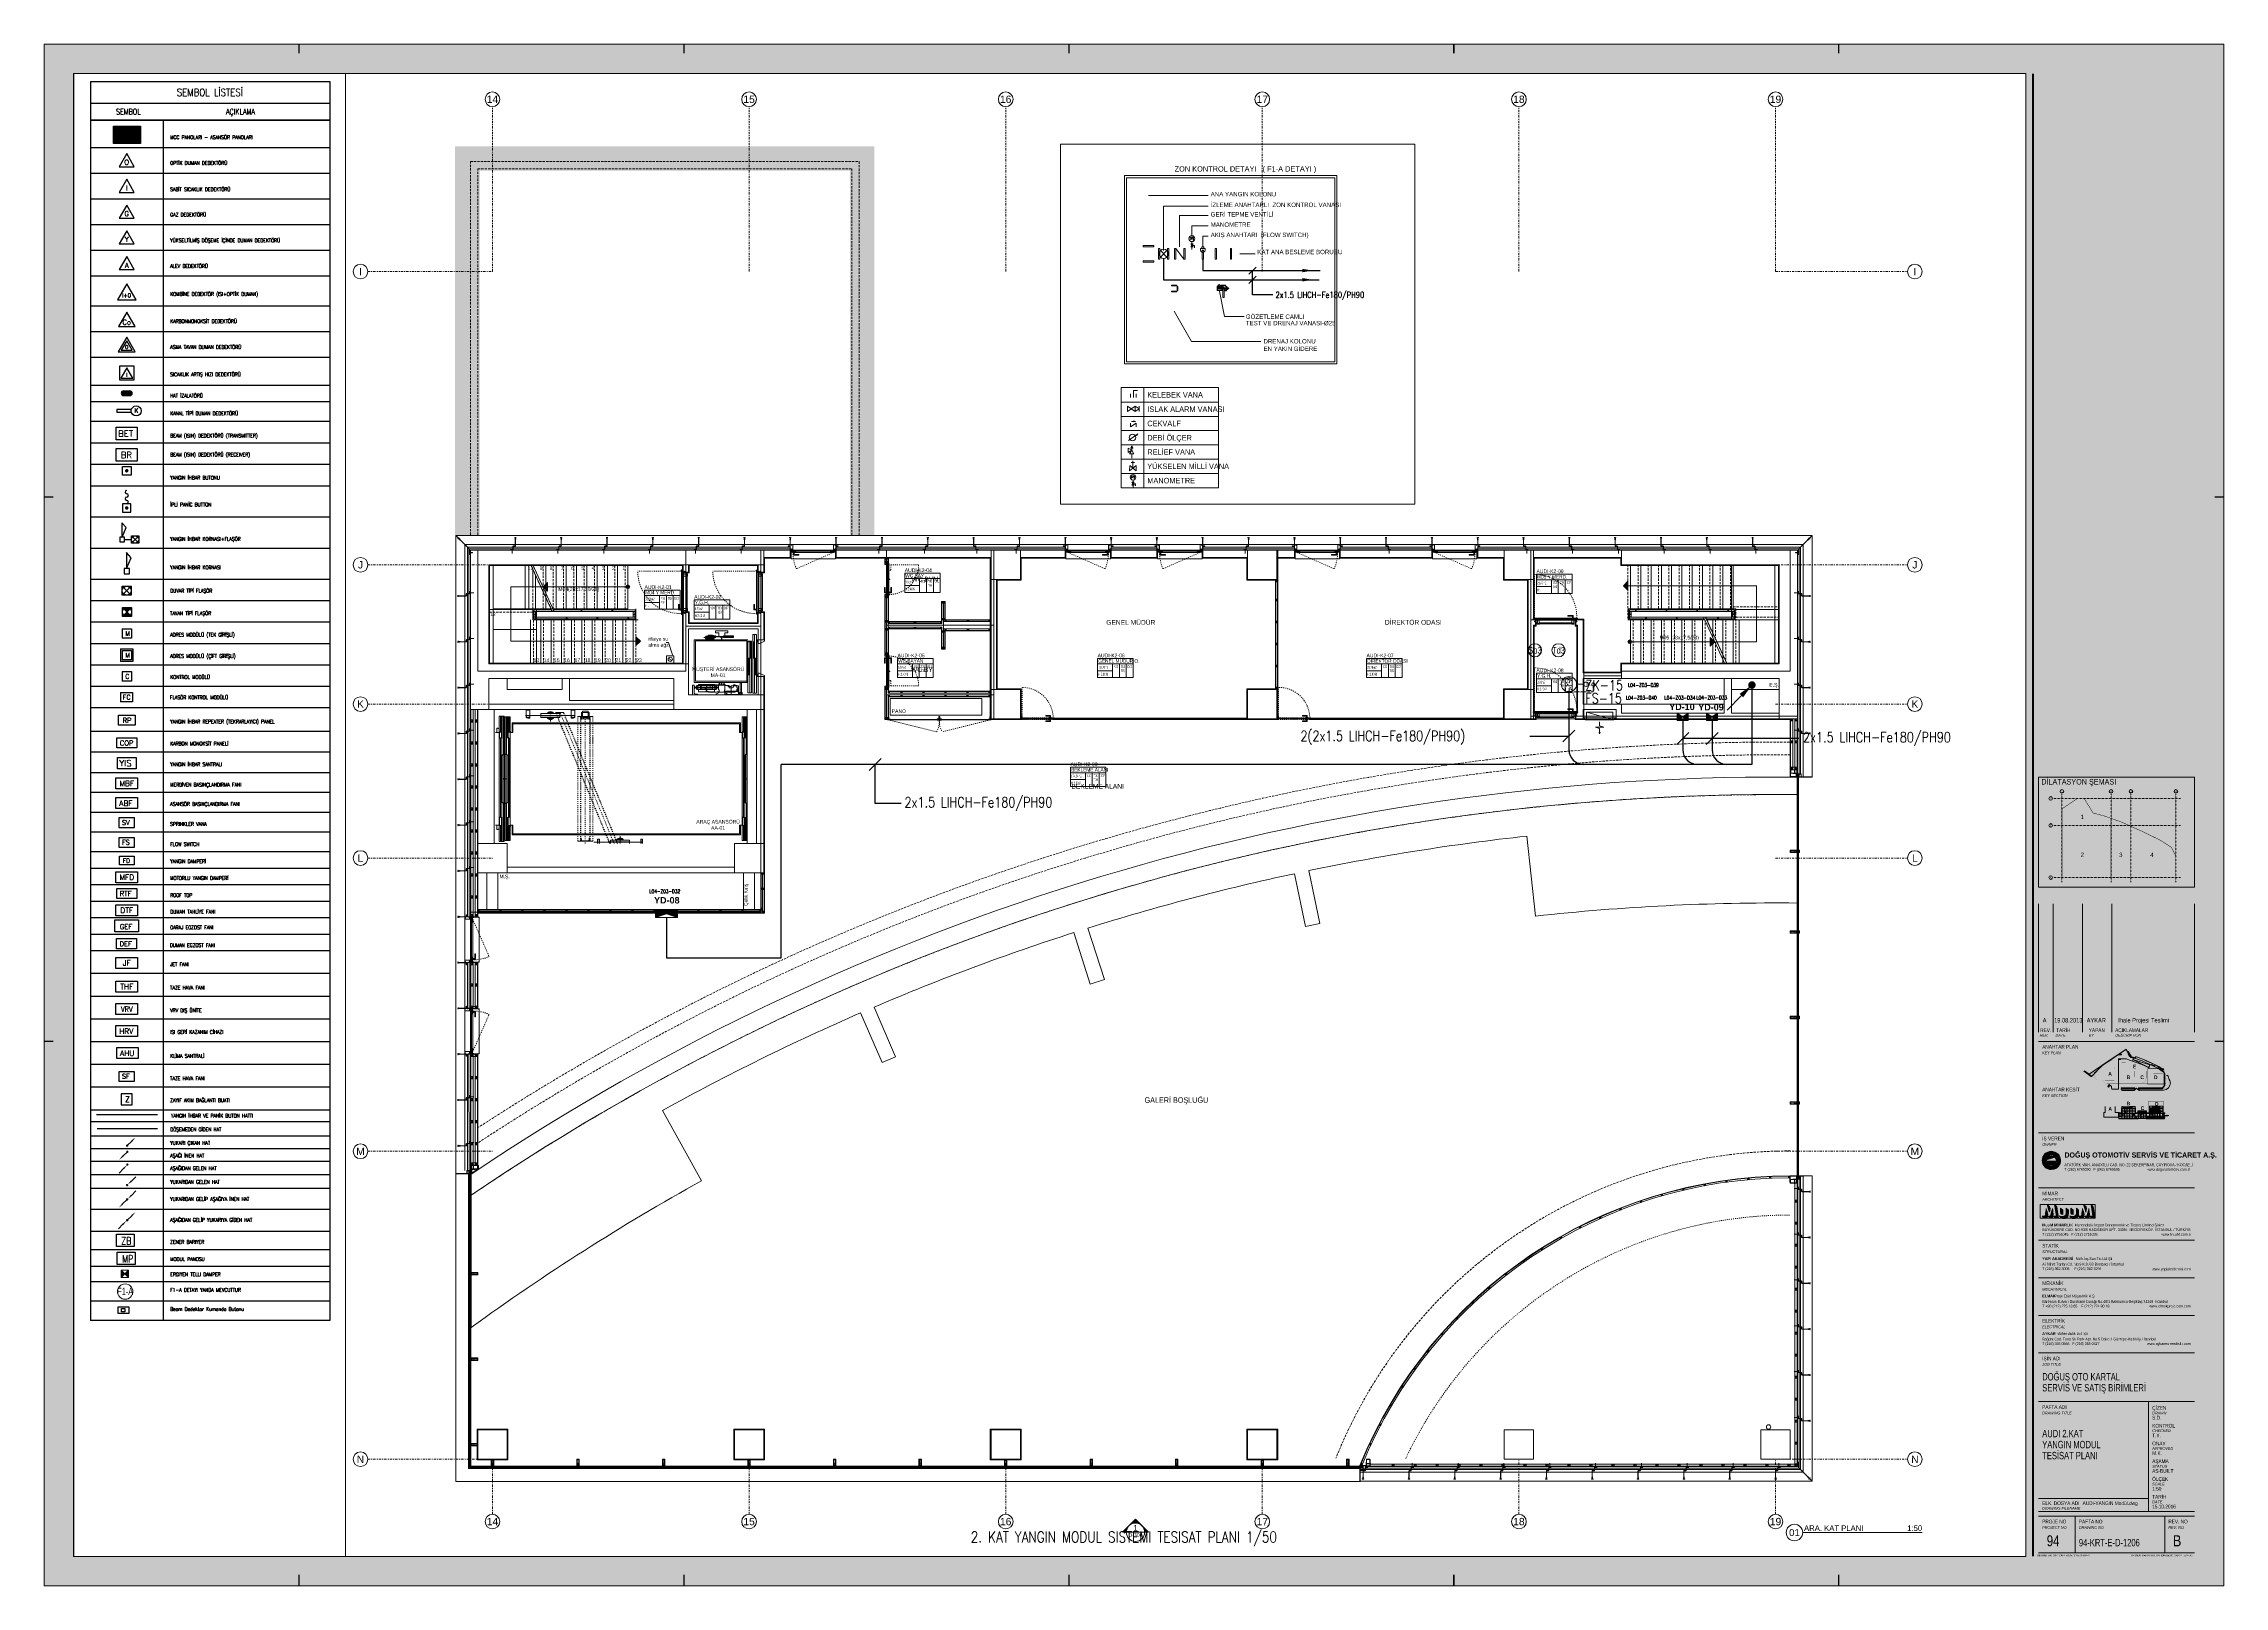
# Paper-space layout '94-KRT-E-D-1206' of a CAD drawing. Extents: x 0 to 1189, y 0 to 841.
# The model-space entities are those that its viewports show. They can reach past a viewport. Long polylines and large blocks are cut down to what shows.
import ezdxf
from ezdxf import colors
from ezdxf.entities.mleader import LeaderData, LeaderLine
from ezdxf.enums import TextEntityAlignment as Align
from ezdxf.math import Vec2, Vec3
from ezdxf.xclip import XClip

# ---------------------------------------------------------------- set-up
doc = ezdxf.new("R2010")
doc.units = 0
doc.header["$MEASUREMENT"] = 0
doc.header["$XCLIPFRAME"] = 0
for name, pattern in [('ACAD_ISO05W100', [33, 24, -3, 0, -3, 0, -3]), ('DASHDOT', [25.4, 12.7, -6.35, 0, -6.35]), ('DASHDOT2', [0.5, 0.25, -0.125, 0, -0.125]), ('DOT2', [0.125, 0, -0.125]), ('HIDDEN', [0.375, 0.25, -0.125])]:
    doc.linetypes.add(name, pattern=pattern)
doc.layers.get('0').update_dxf_attribs({"color": 9, "lineweight": 9})
for name, color, linetype, lineweight in [('0 @ 1', 9, 'Continuous', 9), ('00', 9, 'Continuous', 9), ('01', 9, 'Continuous', 9), ('03', 18, 'Continuous', 9), ('03S', 255, 'Continuous', 9), ('05V', 9, 'Continuous', 9), ('06A', 9, 'Continuous', 9), ('06B', 9, 'Continuous', 9), ('06C', 9, 'Continuous', 9), ('06D', 9, 'Continuous', 9), ('07K', 9, 'Continuous', 9), ('09', 9, 'Continuous', 9), ('10', 9, 'Continuous', 9), ('11', 9, 'Continuous', 9), ('12', 9, 'Continuous', 9), ('14', 9, 'Continuous', 9), ('15', 9, 'Continuous', 9), ('19', 9, 'Continuous', 9), ('19D', 9, 'DOT2', 9), ('20', 9, 'DOT2', 9), ('21', 9, 'Continuous', 9), ('24', 9, 'DASHDOT2', 9), ('31', 9, 'Continuous', 9), ('32', 9, 'Continuous', 9), ('32-ekipman', 9, 'Continuous', 9), ('33', 9, 'BATTING', 9), ('40', 9, 'Continuous', 9), ('40A', 9, 'Continuous', 9), ('40B', 9, 'Continuous', 9), ('cam s', 8, 'Continuous', 9), ('E-ADRES MODÜLÜ (TEK GİRİŞLİ)', 7, 'Continuous', 30), ('E-ADRES MODÜLÜ (ÇİFT GİRİŞLİ)', 7, 'Continuous', 30), ('E-ALEV DEDEKTÖRÜ', 7, 'Continuous', 30), ('E-ASANSÖR BASINÇLANDIRMA FANI', 7, 'Continuous', 30), ('E-ASMA TAVAN DUMAN DEDEKTÖRÜ', 7, 'Continuous', 30), ('E-AŞAĞI İNEN HAT', 7, 'Continuous', 30), ('E-AŞAĞIDAN GELEN HAT', 7, 'Continuous', 30), ('E-AŞAĞIDAN GELİP YUKARIYA GİDEN HAT', 7, 'Continuous', 30), ('E-DEDEKTÖR NUMARALARI', 20, 'Continuous', 30), ('E-DUMAN EGZOST FANI', 7, 'Continuous', 30), ('E-DUMAN TAHLİYE FANI', 7, 'Continuous', 30), ('E-DUVAR TİPİ FLAŞÖR', 7, 'Continuous', 30), ('E-FLAŞÖR KONTROL MODÜLÜ', 7, 'Continuous', 30), ('E-FLOW SWITCH', 7, 'Continuous', 30), ('E-GARAJ EGZOST FANI', 7, 'Continuous', 30), ('E-GAZ DEDEKTÖRÜ', 7, 'Continuous', 30), ('E-HAT İZALATÖRÜ', 7, 'Continuous', 30), ('E-ISI GERİ KAZANIM', 7, 'Continuous', 30), ('E-İPLİ PANİC BUTTON', 7, 'Continuous', 30), ('E-JET FAN', 7, 'Continuous', 30), ('E-KABLO', 7, 'Continuous', 30), ('E-KANAL TİPİ DUMAN DEDEKTÖRÜ', 7, 'Continuous', 30), ('E-KARBON MONOKSİT PANELİ', 7, 'Continuous', 30), ('E-KARBONMONOKSİT DEDEKTÖRÜ', 7, 'Continuous', 30), ('E-KOMBİNE DEDEKTÖR (ISI+OPTİK DUMAN)', 7, 'Continuous', 30), ('E-KONTROL MODÜLÜ', 7, 'Continuous', 30), ('E-KUVVET PANOSU (MCC)', 7, 'Continuous', 30), ('E-MERDİVEN BASINÇLANDIRMA FANI', 7, 'Continuous', 30), ('E-MODÜL HATTI', 6, 'Continuous', 30), ('E-MOTORLU YANGIN DAMPERİ', 7, 'Continuous', 30), ('E-OK', 3, 'Continuous', 30), ('E-OPTİK DUMAN DEDEKTÖRÜ', 7, 'Continuous', 30), ('E-SABİT SICAKLIK DEDEKTÖRÜ', 7, 'Continuous', 30), ('E-SICAKLIK ARTIŞ HIZI DEDEKTÖRÜ', 7, 'Continuous', 30), ('E-SPRINKLER VANA', 7, 'Continuous', 30), ('E-TAVAN TİPİ FLAŞÖR', 7, 'Continuous', 30), ('E-TAZE HAVA FANI', 7, 'Continuous', 30), ('E-VRV DIŞ ÜNİTE', 7, 'Continuous', 30), ('E-YANGIN', 7, 'Continuous', 30), ('E-YANGIN DAMPERİ', 7, 'Continuous', 30), ('E-YANGIN İHBAR BUTONU', 7, 'Continuous', 30), ('E-YANGIN İHBAR KORNASI', 7, 'Continuous', 30), ('E-YANGIN İHBAR KORNASI+FLAŞÖR', 7, 'Continuous', 30), ('E-YANGIN İHBAR REPEATER (TEKRARLAYICI) PANEL', 7, 'Continuous', 30), ('E-YANGIN İHBAR SANTRALI', 7, 'Continuous', 30), ('E-YAZI', 7, 'Continuous', 30), ('E-YUKARI ÇIKAN HAT', 7, 'Continuous', 30), ('E-YUKARIDAN GELEN HAT', 7, 'Continuous', 30), ('E-YUKARIDAN GELİP AŞAĞIYA İNEN HAT', 7, 'Continuous', 30), ('E-YÜKSELTİLMİŞ DÖŞEME İÇİNDE DUMAN DEDEKTÖRÜ', 7, 'Continuous', 30), ('E-ZAYIF AKIM BAĞLANTI KUTUSU BUAT', 7, 'Continuous', 30), ('EQ LIST', 7, 'Continuous', 13), ('H-DAMPER', 1, 'Continuous', 13), ('profiller', 8, 'Continuous', 5), ('Y-DRENAJ', 251, 'HIDDEN', 13), ('Y-KOLON-NO', 251, 'Continuous', 13), ('Y-LEGEND', 61, 'Continuous', 13), ('Y-MAHAL', 251, 'Continuous', 13), ('Y-SPRINKLER-BORU', 251, 'Continuous', 13), ('Y-VANA', 3, 'Continuous', 13)]:
    doc.layers.add(name, color=color, linetype=linetype, lineweight=lineweight)
doc.styles.add('ANTET-TEXT', font='ARIALNB.TTF')
doc.styles.add('Arial', font='arial.ttf', dxfattribs={"height": 2.5})
doc.styles.add('ARIAL1', font='arial.ttf', dxfattribs={"width": 0.7})
doc.styles.add('E-YAZI', font='txttw.shx')
doc.styles.add('MuuM_TEXT-BOLD', font='ARIALNB.TTF')
doc.styles.add('MuuM_TEXT-ITALIC', font='ARIALNI.TTF')
doc.styles.add('MuuM_TEXT-STANDART', font='ARIALN.TTF')
doc.styles.add('ROMANS', font='romans__.ttf', dxfattribs={"width": 0.7})
doc.styles.add('ROMANS8', font='Txttw.shx')
doc.linetypes.add('BATTING', pattern='A,0.0001,-0.1,[134,ltypeshp.shx,S=0.1,R=0,X=-0.1,Y=0],-0.2,[134,ltypeshp.shx,S=0.1,R=180,X=0.1,Y=0],-0.1', length=0.4001)
pattern_1 = [(135, (54.08257, -143.59187), (0.058925565, 0.058925565), [])]
pattern_2 = [(45, (-54.08257, -143.59187), (-0.058925565, 0.058925565), [])]
pattern_3 = [(45, (-666.5039, -21785.9513), (-1.06066017, 1.06066017), []), (45, (-665.7968, -21785.9513), (-1.06066017, 1.06066017), [])]
pattern_4 = [(45, (-583.5039, -21785.9513), (-1.06066017, 1.06066017), []), (45, (-582.7968, -21785.9513), (-1.06066017, 1.06066017), [])]
pattern_5 = [(225, (-604.72494, -2171.82614), (-0.0883883476, 0.0883883476), []), (135, (-604.72494, -2171.82614), (0.0883883476, 0.0883883476), [])]

# ---------------------------------------------------------------- blocks, each defined once
blk = doc.blocks.new('MuuM_ANTET_CORNER')
blk.add_lwpolyline([(0, 50), (0, 0), (-50, 0)])
blk = doc.blocks.new('MuuM_ANTET_LINE')
at = {"const_width": 7.5}
blk.add_lwpolyline([(-50, 0), (0, 0)], dxfattribs=at)
blk = doc.blocks.new('0_logo-MuuM')
for points in [[(-344, 30), (-351, 55), (-352, 57), (-355, 71), (-356, 60), (-357, 52), (-362, 15), (-384, 15), (-369, 0), (-348, 0)], [(-326, 70), (-330, 82), (-348, 100), (-335, 56), (-333, 50), (-332, 45)], [(-307, 52), (-308, 61), (-309, 71), (-312, 57), (-313, 55), (-325, 15), (-340, 15), (-325, 0), (-311, 0), (-304, 26)], [(-277, 84), (-294, 100), (-281, 15), (-302, 15), (-287, 0), (-265, 0)], [(-235, 59), (-250, 74), (-250, 42), (-249, 36), (-248, 32), (-244, 29), (-234, 28), (-235, 34)], [(-160, 59), (-175, 74), (-175, 42), (-175, 36), (-173, 32), (-170, 29), (-159, 28), (-160, 34)], [(-62, 70), (-65, 82), (-83, 100), (-70, 56), (-69, 50), (-68, 45)], [(-39, 26), (-43, 52), (-44, 61), (-45, 71), (-48, 57), (-48, 55), (-60, 15), (-75, 15), (-60, 0), (-46, 0)], [(-13, 84), (-29, 100), (-16, 15), (-38, 15), (-22, 0), (0, 0)]]:
    blk.add_hatch(color=256).paths.add_polyline_path(points)
h = blk.add_hatch(color=256)
edge = h.paths.add_edge_path()
edge.add_line((-197, 16), (-196, 18))
edge.add_line((-196, 18), (-195, 26))
edge.add_line((-195, 26), (-194, 35))
edge.add_line((-194, 35), (-194, 59))
edge.add_line((-194, 59), (-210, 74))
edge.add_line((-210, 74), (-210, 44))
edge.add_line((-210, 44), (-210, 35))
edge.add_line((-210, 35), (-211, 29))
edge.add_line((-211, 29), (-213, 25))
edge.add_line((-213, 25), (-217, 21))
edge.add_line((-217, 21), (-221, 17))
edge.add_line((-221, 17), (-226, 15))
edge.add_line((-226, 15), (-233, 13))
edge.add_line((-233, 13), (-240, 13))
edge.add_line((-240, 13), (-247, 13))
edge.add_line((-247, 13), (-253, 15))
edge.add_line((-253, 15), (-258, 17))
edge.add_arc((-227, 31), 33.9, 205.3938, 332.8608)
h = blk.add_hatch(color=256)
edge = h.paths.add_edge_path()
edge.add_line((-123, 14), (-124, 15))
edge.add_line((-124, 15), (-123, 15))
edge.add_arc((-153, 31), 33.9, 331.3342, 332.8608)
edge.add_line((-123, 16), (-121, 18))
edge.add_line((-121, 18), (-120, 26))
edge.add_line((-120, 26), (-120, 35))
edge.add_line((-120, 35), (-120, 59))
edge.add_line((-120, 59), (-135, 74))
edge.add_line((-135, 74), (-135, 44))
edge.add_line((-135, 44), (-135, 35))
edge.add_line((-135, 35), (-136, 29))
edge.add_line((-136, 29), (-138, 25))
edge.add_line((-138, 25), (-142, 21))
edge.add_line((-142, 21), (-146, 17))
edge.add_line((-146, 17), (-152, 15))
edge.add_line((-152, 15), (-158, 13))
edge.add_line((-158, 13), (-165, 13))
edge.add_line((-165, 13), (-172, 13))
edge.add_line((-172, 13), (-179, 15))
edge.add_line((-179, 15), (-183, 17))
edge.add_arc((-153, 31), 33.9, 205.3938, 329.7663)
h = blk.add_hatch(color=256)
edge = h.paths.add_edge_path()
edge.add_line((-80, 30), (-87, 55))
edge.add_line((-87, 55), (-88, 57))
edge.add_line((-88, 57), (-91, 71))
edge.add_line((-91, 71), (-92, 60))
edge.add_line((-92, 60), (-93, 52))
edge.add_line((-93, 52), (-98, 15))
edge.add_line((-98, 15), (-118, 15))
edge.add_arc((-148, 31), 33.9, 329.7663, 331.3342, ccw=False)
edge.add_line((-118, 14), (-104, 0))
edge.add_line((-104, 0), (-83, 0))
edge.add_line((-83, 0), (-80, 30))
for points in [[(-344, 30), (-351, 55), (-352, 57), (-355, 71), (-356, 60), (-357, 52), (-362, 15), (-384, 15), (-369, 0), (-348, 0)], [(-326, 70), (-330, 82), (-348, 100), (-335, 56), (-333, 50), (-332, 45)], [(-307, 52), (-308, 61), (-309, 71), (-312, 57), (-313, 55), (-325, 15), (-340, 15), (-325, 0), (-311, 0), (-304, 26)], [(-277, 84), (-294, 100), (-281, 15), (-302, 15), (-287, 0), (-265, 0)], [(-235, 59), (-250, 74), (-250, 42), (-249, 36), (-248, 32), (-244, 29), (-234, 28), (-235, 34)], [(-160, 59), (-175, 74), (-175, 42), (-175, 36), (-173, 32), (-170, 29), (-159, 28), (-160, 34)], [(-62, 70), (-65, 82), (-83, 100), (-70, 56), (-69, 50), (-68, 45)], [(-39, 26), (-43, 52), (-44, 61), (-45, 71), (-48, 57), (-48, 55), (-60, 15), (-75, 15), (-60, 0), (-46, 0)], [(-13, 84), (-29, 100), (-16, 15), (-38, 15), (-22, 0), (0, 0)]]:
    blk.add_lwpolyline(points, close=True)
for points in [[(-197, 16), (-196, 18), (-195, 26), (-194, 35), (-194, 59), (-210, 74), (-210, 44), (-210, 35), (-211, 29), (-213, 25), (-217, 21), (-221, 17), (-226, 15), (-233, 13), (-240, 13), (-247, 13), (-253, 15), (-258, 17, 0.62164)], [(-123, 14), (-124, 15), (-123, 15, 0.006661), (-123, 16), (-121, 18), (-120, 26), (-120, 35), (-120, 59), (-135, 74), (-135, 44), (-135, 35), (-136, 29), (-138, 25), (-142, 21), (-146, 17), (-152, 15), (-158, 13), (-165, 13), (-172, 13), (-179, 15), (-183, 17, 0.603075)], [(-80, 30), (-87, 55), (-88, 57), (-91, 71), (-92, 60), (-93, 52), (-98, 15), (-118, 15, -0.006841), (-118, 14), (-104, 0), (-83, 0)]]:
    blk.add_lwpolyline(points, format="xyb", close=True)
at = {"layer": '40'}
blk.add_lwpolyline([(0, 0), (-400, 0), (-400, 100), (0, 100)], close=True, dxfattribs=at)
blk = doc.blocks.new('0_aks')
at = {"linetype": 'Continuous'}
blk.add_circle((0, 0), 2, dxfattribs=at)
at = {"style": 'Arial'}
blk.add_attdef('AKS', text='', height=2, dxfattribs=at).set_placement((0, 0), align=Align.MIDDLE_CENTER)
blk = doc.blocks.new('p-dilatasyon şeması')
at = {"layer": '03'}
blk.add_lwpolyline([(-40, 477.9), (640, 477.9), (640, -2.1), (-40, -2.1)], close=True, dxfattribs=at)
at = {"layer": '06A', "const_width": 2}
for points in [[(276.3, 267.4), (62.1, 267.4), (62.1, 339.5), (129.4, 385.2), (158.9, 385.2), (198.1, 321.5), (246.8, 308.6), (276.3, 298.2)], [(362.9, 40), (276.5, 40), (276.5, 298.1), (319.8, 282.8), (362.9, 263.5)], [(276.3, 40), (62.1, 40), (62.1, 267.2), (276.3, 267.2)], [(362.9, 40), (363.1, 263.4), (415.6, 239.9), (491, 202.6), (509.1, 191.3), (540.2, 171), (559.1, 132.7), (559.1, 40)]]:
    blk.add_lwpolyline(points, close=True, dxfattribs=at)
at = {"layer": '24', "ltscale": 2}
for points in [[(24.9, 385.2), (579.1, 385.2)], [(62.1, 20), (62.1, 404)], [(276.5, 20), (276.5, 404)], [(363.3, 20), (363.3, 404)], [(559.1, 20), (559.1, 404)], [(559.3, 20), (559.3, 404)], [(24.9, 267.4), (579.1, 267.4)], [(24.9, 40), (579.1, 40)]]:
    blk.add_lwpolyline(points, dxfattribs=at)
at = {"layer": '24', "xscale": 4, "yscale": 4, "zscale": 4}
for p, values in [((12.9, 385.2), {'AKS': 'A'}), ((62.1, 416), {'AKS': '1'}), ((276.5, 416), {'AKS': '8'}), ((363.3, 416), {'AKS': '12'}), ((559.1, 416), {'AKS': '20'}), ((12.9, 267.4), {'AKS': 'E'}), ((12.9, 40), {'AKS': 'N'})]:
    blk.add_blockref('0_aks', p, dxfattribs=at).add_auto_attribs(values)
at = {"layer": '03', "attachment_point": 1, "style": 'MuuM_TEXT-STANDART'}
for s, width, insert, char_height in [('DİLATASYON ŞEMASI', 13138.198, (-28, 469.9), 24), ('1', 32.746, (143.3, 314.4), 19.2), ('2', 32.746, (143.3, 148.7), 19.2), ('3', 32.746, (311.6, 148.7), 19.2), ('4', 32.746, (447.6, 148.7), 19.2)]:
    blk.add_mtext_dynamic_manual_height_columns(s, width=width, gutter_width=200, heights=[0], dxfattribs=dict(at, insert=insert, char_height=char_height))
blk = doc.blocks.new('p-anahtar-plan_')
at = {"layer": '06D'}
h = blk.add_hatch(dxfattribs=at)
h.set_pattern_fill('GRASS', color=256, scale=50, style=0)
h.set_pattern_definition([(90, (-339322.194, 42421.93), (-35.355339, 35.355339), [9.375, -61.335678]), (45, (-339322.194, 42421.93), (-35.355339, 35.355339), [9.375, -40.625]), (135, (-339322.194, 42421.93), (-35.355339, -35.355339), [9.375, -40.625])])
h.paths.add_polyline_path([(3099, 7850), (3989, 7850), (4051, 7892), (3770, 8306)])
h = blk.add_hatch(color=256, dxfattribs=at)
h.dxf.hatch_style = 1
h.paths.add_polyline_path([(3757, 6626), (3757, 6674), (3781, 6650)])
h = blk.add_hatch(dxfattribs=at)
h.set_pattern_fill('_USER', color=256, scale=20, angle=30, pattern_type=0)
h.set_pattern_definition([(30, (-108715.084, 120), (-10, 17.320508), [])])
h.paths.add_polyline_path([(7823, 6849), (7860, 6990), (6714, 7295), (5826, 8735), (5650, 8735), (6614, 7171)])
h = blk.add_hatch(color=256, dxfattribs=at)
h.dxf.hatch_style = 1
h.paths.add_polyline_path([(5895, 8044), (5936, 8069), (5903, 8077)])
h = blk.add_hatch(dxfattribs=at)
h.set_pattern_fill('_USER', color=256, scale=20, angle=60, pattern_type=0)
h.set_pattern_definition([(60, (-108715.084, 120), (-17.320508, 10), [])])
h.paths.add_polyline_path([(12998, 4665), (13060, 4790), (12236, 5198), (12173, 5073)])
at = {"layer": '01', "const_width": 20, "elevation": 0}
blk.add_lwpolyline([(-455, 2510), (-455, 993, 0.4142136), (-280, 818), (1980, 818, 0.4142136), (2155, 993), (2155, 4028, 0.4142136), (1855, 4328), (-155, 4328, 0.4142136), (-455, 4028)], format="xyb", close=True, dxfattribs=at)
at = {"layer": '01', "const_width": 20}
for points in [[(7665, 3420), (5125, 3420), (5125, 5820), (4045, 5820), (4045, 1760), (3945, 1760), (3945, 0), (7765, 0), (7765, 1760), (7665, 1760)], [(11585, 3700), (11585, 60), (15285, 60), (15285, 2640), (12725, 2640), (12725, 3700)]]:
    blk.add_lwpolyline(points, close=True, dxfattribs=at)
blk.add_lwpolyline([(8545, 3420), (8545, 0), (9355, 0), (9355, 295), (9675, 295), (9675, 115, 0.2627786), (10745, 1399), (10745, 3420)], format="xyb", close=True, dxfattribs=at)
at = {"layer": '06D'}
for points in [[(6218, 6383), (8560, 5556), (10025, 5000), (11432, 4338), (11801, 5180), (10827, 5617), (9632, 6154), (7810, 6797), (7203, 6958), (6578, 7124), (5276, 9237), (5237, 9301), (3245, 7949), (3245, 7949), (3245, 7949), (3245, 7949), (3245, 7949), (-1307, 4858), (-3955, 2064, -0.4142136), (-4371, 1980), (-4401, 1999), (-5275, 2625), (-6249, 3345), (-4073, 2005), (-3985, 2092), (-1336, 4886), (5250, 9356), (5307, 9264), (6604, 7158), (7213, 6997), (7821, 6835), (9647, 6191), (10844, 5654), (12041, 5116), (12983, 4650), (13926, 4184), (14379, 3902), (14677, 3708), (15686, 3051), (15830, 2769), (15830, -479), (15087, -1500), (15087, -1500), (8665, -1500), (8665, -1200), (8705, -1200), (8705, -1460), (15067, -1460), (15067, -1460), (15790, -466), (15790, 2760), (15655, 3023), (14655, 3674), (14358, 3868), (13906, 4149), (12966, 4614), (12024, 5080), (11838, 5164), (11452, 4284), (10009, 4963), (8546, 5519), (6200, 6347), (6218, 6383)], [(3245, 6750), (5009, 6750, -0.0850742), (5342, 6693), (6218, 6383)], [(-6225, 3377), (-5251, 2657), (-4378, 2032), (-4349, 2013, 0.2460123), (-4109, 1988, 0.2460123)], [(16323, 2162, -0.3246729), (16736, 2012, 0.0443791), (17207, 817, -0.1355158), (17349, 155, -0.3824074), (15520, -1802), (8968, -1862, -0.4169076), (8665, -1562), (8665, -1500)], [(487, -988), (448, -588), (831, -425), (1126, -616), (1262, -845), (1294, -1265, 0.2915576), (1521, -1500), (1521, -1500), (3205, -1500)], [(3945, -1500), (3945, -1606, 0.4126682), (4243, -1906), (7348, -1877)], [(7348, -1877), (7348, -1877, 0.4115246), (7645, -1577), (7645, -1500)]]:
    blk.add_lwpolyline(points, format="xyb", dxfattribs=at)
at = {"layer": '06D', "ltscale": 2, "const_width": 10}
blk.add_lwpolyline([(5215, 9335), (5306, 9264), (5447, 9241), (5889, 9271), (6925, 7590), (7969, 7313), (9832, 6655), (12254, 5569), (14170, 4621), (14648, 4324), (15755, 3603), (15759, 3305), (17096, 596), (15581, -1500), (2401, -1500), (2278, -1451), (2051, -1364), (412, -710), (-403, -375), (-1082, 17), (-1082, 17), (-4229, 2150), (-4726, 2585)], close=True, dxfattribs=at)
at = {"layer": '06D', "linetype": 'ACAD_ISO05W100', "ltscale": 0.05, "const_width": 10}
blk.add_lwpolyline([(5504, 8944), (6604, 7158), (7821, 6835), (9647, 6191), (12041, 5116), (13926, 4184), (14379, 3902), (15259, 3329), (15261, 3185), (16514, 645), (16048, 0), (0, 0), (0, 0), (0, 0), (0, 0), (-182, 75), (-817, 441), (-4085, 2657), (5219, 8975), (5432, 8940), (5504, 8944)], dxfattribs=at)
at = {"layer": '06D'}
for points in [[(-3955, 2064), (-1307, 4858), (1641, 6859)], [(3245, -1500), (3245, 6750), (3245, 6750), (3245, 6750), (3245, 6750), (3245, 6750), (3205, 6750), (3205, -1500), (3245, -1500), (3245, -1500)], [(3245, 6710), (3245, 6750), (3855, 6750), (3855, 6710), (3743, 6710), (3743, 6710), (3245, 6710), (3245, 6710), (3245, 6710), (3245, 6710), (3245, 6710), (3245, 6710), (3245, 6710), (3245, 6710), (3245, 6710)], [(3245, 6550), (3245, 6590), (3855, 6590), (3855, 6550), (3743, 6550), (3743, 6550), (3245, 6550), (3245, 6550), (3245, 6550), (3245, 6550), (3245, 6550), (3245, 6550), (3245, 6550), (3245, 6550), (3245, 6550)], [(3757, 6650), (3393, 6650), (3333, 6650), (3333, 6710)], [(3393, 6590), (3393, 6710)], [(3421, 6590), (3421, 6710)], [(3449, 6590), (3449, 6710)], [(3477, 6590), (3477, 6710)], [(3505, 6590), (3505, 6710)], [(3533, 6590), (3533, 6710)], [(3561, 6590), (3561, 6710)], [(3589, 6590), (3589, 6710)], [(3617, 6590), (3617, 6710)], [(3645, 6590), (3645, 6710)], [(3673, 6590), (3673, 6710)], [(3701, 6590), (3701, 6710)], [(3729, 6590), (3729, 6710)], [(3757, 6590), (3757, 6710)], [(6388, 7433), (6226, 7334), (5796, 8032), (5830, 8053), (6239, 7389), (6367, 7467)], [(5852, 8017), (5980, 8096)], [(5867, 7993), (5994, 8072)], [(5881, 7969), (6009, 8048)], [(5896, 7945), (6024, 8024)], [(5911, 7922), (6038, 8000)], [(6303, 7428), (5916, 8056)], [(5925, 7898), (6053, 7976)], [(5940, 7874), (6068, 7953)], [(5955, 7850), (6082, 7929)], [(5969, 7826), (6097, 7905)], [(5984, 7802), (6112, 7881)], [(5999, 7779), (6126, 7857)], [(6077, 7651), (6205, 7730)], [(6092, 7627), (6220, 7706)], [(6107, 7603), (6234, 7682)], [(6121, 7579), (6249, 7658)], [(6136, 7556), (6264, 7634)], [(6151, 7532), (6279, 7610)], [(6166, 7508), (6293, 7587)], [(6180, 7484), (6308, 7563)], [(6195, 7460), (6323, 7539)], [(6210, 7436), (6337, 7515)], [(6224, 7413), (6352, 7491)], [(8560, 5556), (7010, 6104), (7303, 6932)], [(7303, 6932), (7010, 6104)], [(11780, 5131), (7156, 6518), (11436, 4347)], [(7795, 6841), (7795, 6841)], [(-6040, 3439), (-4039, 1980)], [(-4799, 2535), (-1336, 4886)], [(11432, 4338), (10025, 5000), (8560, 5556)], [(11496, 4160), (11496, 4162)], [(13913, 4194), (14160, 4580)], [(14160, 4580), (15299, 3577), (13913, 4194)], [(15423, 3770), (15175, 3384)], [(7605, -1200), (3945, -1200), (3945, -1240), (7605, -1240)], [(3945, -1460), (3945, -1500), (7645, -1500), (7645, -1200), (7605, -1200), (7605, -1460), (3945, -1460)], [(7476, -1876), (7476, -1876), (8155, -1250), (8838, -1864), (8838, -1864)], [(7605, -1500), (7605, -1500)], [(8705, -1240), (15227, -1240), (15256, -1200), (15256, -1200), (15256, -1200), (8705, -1200)], [(15087, -1500), (15830, -479), (15830, -479)], [(15087, -1500), (15830, -479)]]:
    blk.add_lwpolyline(points, dxfattribs=at)
for points in [[(3099, 7850), (3989, 7850), (4051, 7892), (3770, 8306)], [(3757, 6626), (3757, 6674), (3781, 6650)], [(7833, 6831), (7878, 7001), (6723, 7308), (5835, 8750), (5623, 8750), (6604, 7158)], [(7823, 6849), (7860, 6990), (6714, 7295), (5826, 8735), (5650, 8735), (6614, 7171)], [(5895, 8044), (5936, 8069), (5903, 8077)], [(7878, 7001), (7952, 7277), (8547, 7067), (9292, 6804), (9818, 6618), (10714, 6216), (12237, 5533), (13194, 5059), (14150, 4586), (15510, 3715), (15531, 3748), (14170, 4621), (13212, 5095), (12254, 5569), (10730, 6253), (9832, 6655), (9305, 6842), (8560, 7105), (7924, 7329), (7840, 7011)], [(13005, 4645), (13080, 4796), (12229, 5219), (12153, 5066)], [(12998, 4665), (13060, 4790), (12236, 5198), (12173, 5073)], [(277, -853), (635, -298), (831, -425), (487, -988)]]:
    blk.add_lwpolyline(points, close=True, dxfattribs=at)
at = {"layer": '21', "style": 'MuuM_TEXT-BOLD'}
for s, p in [('A', (408, 2170)), ('B', (5419, 1199)), ('E', (7135, 4112)), ('C', (9154, 1199)), ('D', (12859, 1199))]:
    blk.add_text(s, height=1000, dxfattribs=at).set_placement(p)
blk = doc.blocks.new('p-vw-doğrama')
blk.add_lwpolyline([(2.5, -30), (2.5, 0), (-2.5, 0), (-2.5, -30)], close=True)
blk = doc.blocks.new('*U151')
for points in [[(5, 210), (5, 205), (-10, 205), (-10, 210)], [(-5, 205), (-5, 1), (-10, 1), (-10, 205)], [(5, 0), (-10, 0), (-10, 205), (5, 205)]]:
    blk.add_lwpolyline(points, close=True)
blk = doc.blocks.new('prf-10x10')
blk.add_lwpolyline([(-5, -5), (5, -5), (5, 5), (-5, 5)], close=True)
at = {"color": 255}
blk.add_solid([(-5, -5), (5, -5), (-5, 5), (5, 5)], dxfattribs=at)
at = {"layer": '10'}
blk.add_point((0, 0), dxfattribs=at)
blk = doc.blocks.new('p-doğrama')
blk.add_lwpolyline([(-3, 20), (-3, 0), (3, 0), (3, 20)], close=True)
blk = doc.blocks.new('ERG')
at = {"lineweight": 5, "ltscale": 0.5}
for p, q in [((27714, -7982), (27714, -7982)), ((27715, -7982), (27715, -7982)), ((27715, -7982), (27715, -7982)), ((27715, -7982), (27715, -7983)), ((27715, -7982), (27715, -7982)), ((27715, -7982), (27715, -7982)), ((27715, -7982), (27715, -7982)), ((27715, -7982), (27715, -7983)), ((27715, -7982), (27715, -7982)), ((27715, -7982), (27715, -7982)), ((27715, -7982), (27715, -7982)), ((27715, -7983), (27715, -7983)), ((27715, -7983), (27715, -7983)), ((27715, -7983), (27715, -7983)), ((27715, -7983), (27715, -7983)), ((27715, -7983), (27715, -7983)), ((27715, -7983), (27715, -7983)), ((27715, -7983), (27715, -7983)), ((27715, -7983), (27715, -7983)), ((27715, -7983), (27715, -7983)), ((27715, -7983), (27715, -7983)), ((27715, -7983), (27715, -7983)), ((27715, -7983), (27715, -7983)), ((27715, -7983), (27715, -7983)), ((27715, -7983), (27715, -7984)), ((27715, -7983), (27715, -7983)), ((27715, -7983), (27715, -7983)), ((27715, -7983), (27715, -7983)), ((27715, -7983), (27715, -7984)), ((27715, -7983), (27715, -7983)), ((27715, -7983), (27715, -7983)), ((27715, -7983), (27715, -7983)), ((27715, -7983), (27715, -7983)), ((27715, -7983), (27715, -7983)), ((27715, -7983), (27715, -7983)), ((27715, -7983), (27715, -7983)), ((27715, -7983), (27715, -7983)), ((27715, -7983), (27715, -7983)), ((27715, -7984), (27715, -7983)), ((27715, -7983), (27715, -7983)), ((27715, -7983), (27715, -7983)), ((27715, -7983), (27715, -7983)), ((27715, -7984), (27715, -7984)), ((27715, -7984), (27715, -7984)), ((27715, -7984), (27715, -7984)), ((27715, -7984), (27715, -7984)), ((27715, -7984), (27715, -7984)), ((27715, -7984), (27715, -7984)), ((27715, -7984), (27715, -7984)), ((27715, -7984), (27715, -7984)), ((27715, -7984), (27715, -7984)), ((27715, -7984), (27715, -7984)), ((27715, -7984), (27715, -7984)), ((27715, -7984), (27715, -7984)), ((27715, -7984), (27715, -7984)), ((27715, -7984), (27715, -7984)), ((27715, -7984), (27715, -7984)), ((27715, -7984), (27715, -7984)), ((27715, -7984), (27715, -7984)), ((27715, -7984), (27715, -7984)), ((27715, -7984), (27715, -7984)), ((27715, -7984), (27715, -7984)), ((27715, -7984), (27715, -7984)), ((27715, -7984), (27715, -7984)), ((27715, -7984), (27715, -7984)), ((27715, -7984), (27715, -7984)), ((27715, -7984), (27715, -7984)), ((27715, -7984), (27715, -7984)), ((27715, -7984), (27715, -7984)), ((27715, -7984), (27715, -7984)), ((27715, -7984), (27715, -7984)), ((27715, -7984), (27715, -7985)), ((27715, -7984), (27715, -7984)), ((27715, -7985), (27715, -7984)), ((27715, -7985), (27715, -7984)), ((27715, -7984), (27715, -7985)), ((27715, -7984), (27715, -7984)), ((27715, -7984), (27715, -7985)), ((27715, -7985), (27715, -7986)), ((27715, -7985), (27715, -7986)), ((27715, -7985), (27715, -7985)), ((27715, -7985), (27715, -7985)), ((27715, -7985), (27715, -7985)), ((27715, -7985), (27715, -7985)), ((27715, -7985), (27715, -7985)), ((27715, -7985), (27715, -7985)), ((27715, -7985), (27715, -7985)), ((27715, -7985), (27715, -7985)), ((27715, -7985), (27715, -7985)), ((27715, -7985), (27715, -7985)), ((27715, -7985), (27715, -7985)), ((27715, -7985), (27715, -7985)), ((27715, -7985), (27715, -7985)), ((27715, -7985), (27715, -7985)), ((27715, -7985), (27715, -7985)), ((27715, -7985), (27715, -7985)), ((27715, -7985), (27715, -7985)), ((27715, -7985), (27715, -7985)), ((27715, -7985), (27715, -7985)), ((27715, -7985), (27715, -7985)), ((27715, -7985), (27715, -7985)), ((27715, -7985), (27715, -7985)), ((27715, -7985), (27715, -7985)), ((27715, -7985), (27715, -7985)), ((27715, -7985), (27715, -7985)), ((27715, -7985), (27715, -7985)), ((27715, -7985), (27715, -7985)), ((27715, -7985), (27715, -7985)), ((27715, -7985), (27715, -7985)), ((27715, -7985), (27715, -7985)), ((27715, -7985), (27715, -7985)), ((27715, -7985), (27715, -7985)), ((27715, -7986), (27715, -7986)), ((27715, -7986), (27715, -7986)), ((27715, -7987), (27715, -7986)), ((27715, -7986), (27715, -7986)), ((27715, -7986), (27715, -7986)), ((27715, -7986), (27715, -7986)), ((27715, -7986), (27715, -7986)), ((27715, -7986), (27715, -7986)), ((27715, -7986), (27715, -7986)), ((27715, -7987), (27715, -7986)), ((27715, -7986), (27715, -7986)), ((27715, -7986), (27715, -7986)), ((27715, -7986), (27715, -7986)), ((27715, -7986), (27715, -7986)), ((27715, -7986), (27715, -7986)), ((27715, -7986), (27715, -7986)), ((27715, -7986), (27715, -7986)), ((27715, -7986), (27715, -7986)), ((27715, -7986), (27715, -7986)), ((27715, -7986), (27715, -7986)), ((27715, -7986), (27715, -7986)), ((27715, -7986), (27715, -7986)), ((27715, -7986), (27715, -7986)), ((27715, -7986), (27715, -7986)), ((27715, -7986), (27715, -7986)), ((27715, -7986), (27715, -7986)), ((27715, -7986), (27715, -7986)), ((27715, -7986), (27715, -7986)), ((27715, -7986), (27715, -7986)), ((27715, -7986), (27715, -7986)), ((27715, -7986), (27715, -7986)), ((27715, -7986), (27715, -7986)), ((27715, -7986), (27715, -7986))]:
    blk.add_line(p, q, dxfattribs=at)
blk.add_line((27715, -7982), (27714, -7982))
blk.add_lwpolyline([(27715, -7982), (27715, -7982), (27715, -7982), (27715, -7982)], dxfattribs=at)
for centre, radius, start, end in [((27715, -7983), 0.789, 97.50951, 125.24269), ((27715, -7983), 0.789, 54.75731, 82.49049), ((27715, -7986), 0.02, 180, 199.11162), ((27715, -7986), 0.02, 335.32512, 0)]:
    blk.add_arc(centre, radius, start, end, dxfattribs=at)
blk = doc.blocks.new('48hb-16')
blk.add_line((-5, 0), (5, 0))
blk.add_lwpolyline([(-1, -7), (-2, -7), (-1, -7), (-1, -5), (-2, -5), (-1, -5), (-1, -4, 0.17632698), (-2, -3), (-5, 0), (-5, 0), (5, 0), (5, 0), (2, -3, 0.17632698), (1, -4), (1, -6), (2, -6), (1, -6), (1, -8), (2, -8), (1, -8), (1, -10), (2, -10), (1, -10), (1, -12), (2, -12), (1, -12), (1, -14), (1, -14), (1, -15), (0, -16), (-1, -15), (-1, -15), (-1, -15), (-1, -13), (-2, -13), (-1, -13), (-1, -11), (-2, -11), (-1, -11), (-1, -9), (-2, -9), (-1, -9)], format="xyb", close=True)
blk = doc.blocks.new('K-BASKI ÇITASI')
blk.add_lwpolyline([(0, 2), (0, -2), (0, -2), (0, 2)], close=True)
at = {"layer": '10', "color": 252, "extrusion": (0, 0, -1)}
ref = blk.add_blockref('48hb-16', (-1, 0), dxfattribs=dict(at, xscale=-0.15, yscale=0.3, zscale=2, rotation=90))
XClip(ref).set_block_clipping_path([(-16.6666666667, -4.0868232425), (16.6666666666, -2.4201565759)])
blk = doc.blocks.new('p-giy_profil')
blk.add_lwpolyline([(-3, 25), (-3, 0), (3, 0), (3, 25)], close=True)
blk = doc.blocks.new('k-anahtar-plan_')
at = {"layer": '06D'}
h = blk.add_hatch(dxfattribs=at)
h.set_pattern_fill('ANSI33', color=256, scale=50)
h.set_pattern_definition([(45, (-389655.117, 9960.489), (-8.83883476, 8.83883476), []), (45, (-389646.278, 9960.489), (-8.83883476, 8.83883476), [6.25, -3.125])])
h.paths.add_polyline_path([(850, 600), (40, 600), (40, 625), (875, 625), (875, 600), (875, 565), (850, 565)])
h = blk.add_hatch(dxfattribs=at)
h.set_pattern_fill('ANSI33', color=256, scale=50)
h.set_pattern_definition([(45, (758.997, 1430), (-8.8388, 8.8388), []), (45, (767.836, 1430), (-8.8388, 8.8388), [6.25, -3.125])])
h.paths.add_polyline_path([(750, 1430), (750, 1480), (780, 1480), (780, 1430)])
h = blk.add_hatch(dxfattribs=at)
h.set_pattern_fill('ANSI33', color=256, scale=50)
h.set_pattern_definition([(45, (-240057.11, 29250.938), (-8.83883476, 8.83883476), []), (45, (-240048.271, 29250.938), (-8.83883476, 8.83883476), [6.25, -3.125])])
h.paths.add_polyline_path([(2960, 1190), (2975, 1190), (2975, 1160), (2960, 1160)])
h = blk.add_hatch(dxfattribs=at)
h.set_pattern_fill('ANSI33', color=256, scale=50)
h.set_pattern_definition([(45, (-240057.11, 29040.938), (-8.83883476, 8.83883476), []), (45, (-240048.271, 29040.938), (-8.83883476, 8.83883476), [6.25, -3.125])])
h.paths.add_polyline_path([(2960, 980), (2975, 980), (2975, 950), (2960, 950)])
h = blk.add_hatch(dxfattribs=at)
h.set_pattern_fill('ANSI37', color=256, scale=50)
h.set_pattern_definition([(45, (-258577.1097, 29250.938), (-4.41941738, 4.41941738), []), (135, (-258577.1097, 29250.938), (-4.41941738, -4.41941738), [])])
h.paths.add_polyline_path([(3660, 1340), (3660, 1420), (3675, 1420), (3675, 1340)])
h = blk.add_hatch(dxfattribs=at)
h.set_pattern_fill('ANSI33', color=256, scale=50)
h.set_pattern_definition([(45, (778.997, 1430), (-8.838835, 8.838835), []), (45, (787.836, 1430), (-8.838835, 8.838835), [6.25, -3.125])])
h.paths.add_polyline_path([(4550, 1430), (4550, 1480), (4520, 1480), (4520, 1430)])
h = blk.add_hatch(dxfattribs=at)
h.set_pattern_fill('ANSI33', color=256, scale=50)
h.set_pattern_definition([(45, (-238292.11, 28430.938), (-8.83883476, 8.83883476), []), (45, (-238283.271, 28430.938), (-8.83883476, 8.83883476), [6.25, -3.125])])
h.paths.add_polyline_path([(4725, 370), (4740, 370), (4740, 340), (4725, 340)])
h = blk.add_hatch(dxfattribs=at)
h.set_pattern_fill('ANSI31', color=256, scale=0.05, angle=90, style=0)
h.set_pattern_definition([(135, (6343.25485, 1971.90184), (-0.1122532, -0.1122532), [])])
edge = h.paths.add_edge_path()
edge.add_arc((6430, 2174), 0.625, 202.661197, 242.799998, ccw=False)
edge.add_arc((6430, 2173), 0.162, 27.039991, 89.897306)
edge.add_line((6430, 2173), (6430, 2173))
edge.add_line((6430, 2173), (6430, 2173))
edge.add_line((6430, 2173), (6430, 2173))
edge.add_line((6430, 2173), (6430, 2173))
edge.add_line((6430, 2173), (6430, 2173))
edge.add_line((6430, 2173), (6430, 2173))
edge.add_line((6430, 2173), (6430, 2173))
edge.add_line((6430, 2173), (6430, 2173))
edge.add_line((6430, 2173), (6430, 2173))
edge.add_line((6430, 2173), (6430, 2173))
edge.add_line((6430, 2173), (6430, 2173))
edge.add_line((6430, 2173), (6430, 2173))
edge.add_line((6430, 2173), (6430, 2173))
edge.add_line((6430, 2173), (6430, 2173))
edge.add_line((6430, 2173), (6430, 2173))
edge.add_line((6430, 2173), (6430, 2173))
edge.add_line((6430, 2173), (6430, 2173))
edge.add_line((6430, 2173), (6430, 2173))
edge.add_line((6430, 2173), (6430, 2173))
edge.add_line((6430, 2173), (6430, 2173))
edge.add_line((6430, 2173), (6430, 2173))
edge.add_line((6430, 2173), (6430, 2173))
edge.add_line((6430, 2173), (6430, 2173))
edge.add_line((6430, 2173), (6429, 2173))
edge.add_line((6429, 2173), (6429, 2173))
edge.add_line((6429, 2173), (6429, 2173))
edge.add_line((6429, 2173), (6429, 2173))
edge.add_line((6429, 2173), (6429, 2173))
edge.add_line((6429, 2173), (6429, 2173))
edge.add_line((6429, 2173), (6429, 2173))
edge.add_line((6429, 2173), (6429, 2173))
edge.add_line((6429, 2173), (6429, 2173))
edge.add_line((6429, 2173), (6429, 2173))
edge.add_line((6429, 2173), (6429, 2173))
edge.add_line((6429, 2173), (6429, 2173))
edge.add_line((6429, 2173), (6429, 2173))
edge.add_line((6429, 2173), (6429, 2173))
edge.add_line((6429, 2173), (6429, 2173))
edge.add_line((6429, 2173), (6429, 2173))
edge.add_line((6429, 2173), (6429, 2173))
edge.add_line((6429, 2173), (6429, 2173))
edge.add_line((6429, 2173), (6429, 2173))
edge.add_line((6429, 2173), (6429, 2173))
edge.add_line((6429, 2173), (6429, 2173))
edge.add_line((6429, 2173), (6429, 2173))
edge.add_line((6429, 2173), (6429, 2173))
edge.add_line((6429, 2173), (6429, 2173))
edge.add_line((6429, 2173), (6429, 2173))
edge.add_line((6429, 2173), (6429, 2173))
edge.add_line((6429, 2173), (6429, 2173))
edge.add_line((6429, 2173), (6429, 2173))
edge.add_line((6429, 2173), (6429, 2173))
edge.add_line((6429, 2173), (6429, 2173))
edge.add_line((6429, 2173), (6429, 2173))
edge.add_line((6429, 2173), (6429, 2173))
edge.add_line((6429, 2173), (6429, 2173))
edge.add_line((6429, 2173), (6429, 2173))
edge.add_line((6429, 2173), (6429, 2173))
edge.add_line((6429, 2173), (6429, 2173))
edge.add_line((6429, 2173), (6429, 2173))
edge.add_line((6429, 2173), (6429, 2173))
edge.add_line((6429, 2173), (6429, 2173))
edge.add_line((6429, 2173), (6429, 2173))
edge.add_line((6429, 2173), (6429, 2173))
edge.add_line((6429, 2173), (6429, 2173))
edge.add_line((6429, 2173), (6429, 2173))
edge.add_line((6429, 2173), (6429, 2173))
edge.add_line((6429, 2173), (6429, 2173))
edge.add_line((6429, 2173), (6429, 2173))
edge.add_line((6429, 2173), (6429, 2173))
edge.add_line((6429, 2173), (6429, 2173))
edge.add_line((6429, 2173), (6429, 2173))
edge.add_line((6429, 2173), (6429, 2173))
edge.add_line((6429, 2173), (6429, 2173))
edge.add_line((6429, 2173), (6429, 2173))
edge.add_line((6429, 2173), (6429, 2173))
edge.add_line((6429, 2173), (6429, 2173))
edge.add_line((6429, 2173), (6429, 2173))
edge.add_line((6429, 2173), (6429, 2173))
edge.add_line((6429, 2173), (6429, 2173))
edge.add_line((6429, 2173), (6429, 2173))
edge.add_line((6429, 2173), (6429, 2173))
edge.add_line((6429, 2173), (6429, 2173))
edge.add_line((6429, 2173), (6429, 2173))
edge.add_line((6429, 2173), (6429, 2173))
edge.add_line((6429, 2173), (6429, 2173))
edge.add_line((6429, 2173), (6429, 2173))
edge.add_line((6429, 2173), (6429, 2173))
edge.add_line((6429, 2173), (6429, 2173))
edge.add_line((6429, 2173), (6429, 2173))
edge.add_line((6429, 2173), (6429, 2173))
edge.add_line((6429, 2173), (6429, 2173))
edge.add_line((6429, 2173), (6429, 2173))
edge.add_line((6429, 2173), (6429, 2173))
edge.add_line((6429, 2173), (6429, 2173))
edge.add_line((6429, 2173), (6429, 2173))
edge.add_line((6429, 2173), (6429, 2173))
edge.add_line((6429, 2173), (6429, 2173))
edge.add_line((6429, 2173), (6429, 2173))
edge.add_line((6429, 2173), (6429, 2173))
edge.add_line((6429, 2173), (6429, 2173))
edge.add_line((6429, 2173), (6429, 2173))
edge.add_line((6429, 2173), (6429, 2173))
edge.add_line((6429, 2173), (6429, 2173))
edge.add_line((6429, 2173), (6429, 2173))
edge.add_line((6429, 2173), (6429, 2173))
edge.add_line((6429, 2173), (6429, 2173))
edge.add_line((6429, 2173), (6429, 2173))
edge.add_line((6429, 2173), (6429, 2173))
edge.add_line((6429, 2173), (6429, 2173))
edge.add_line((6429, 2173), (6429, 2173))
edge.add_line((6429, 2173), (6429, 2173))
edge.add_line((6429, 2173), (6429, 2173))
edge.add_line((6429, 2173), (6429, 2173))
edge.add_line((6429, 2173), (6429, 2173))
edge.add_line((6429, 2173), (6429, 2173))
edge.add_line((6429, 2173), (6429, 2173))
edge.add_line((6429, 2173), (6429, 2173))
edge.add_line((6429, 2173), (6429, 2173))
edge.add_line((6429, 2173), (6429, 2173))
edge.add_line((6429, 2173), (6429, 2173))
edge.add_line((6429, 2173), (6429, 2173))
edge.add_line((6429, 2173), (6429, 2173))
edge.add_line((6429, 2173), (6429, 2173))
edge.add_line((6429, 2173), (6429, 2173))
edge.add_line((6429, 2173), (6429, 2173))
edge.add_line((6429, 2173), (6429, 2173))
edge.add_line((6429, 2173), (6429, 2173))
edge.add_line((6429, 2173), (6429, 2173))
edge.add_line((6429, 2173), (6429, 2173))
edge.add_line((6429, 2173), (6429, 2173))
edge.add_line((6429, 2173), (6429, 2173))
edge.add_line((6429, 2173), (6429, 2173))
edge.add_line((6429, 2173), (6429, 2173))
edge.add_line((6429, 2173), (6429, 2173))
edge.add_line((6429, 2173), (6429, 2173))
edge.add_line((6429, 2173), (6429, 2173))
edge.add_line((6429, 2173), (6429, 2173))
edge.add_line((6429, 2173), (6429, 2173))
edge.add_line((6429, 2173), (6429, 2173))
edge.add_line((6429, 2173), (6429, 2173))
edge.add_line((6429, 2173), (6429, 2173))
edge.add_line((6429, 2173), (6429, 2173))
edge.add_line((6429, 2173), (6429, 2173))
edge.add_line((6429, 2173), (6429, 2173))
edge.add_line((6429, 2173), (6429, 2173))
edge.add_line((6429, 2173), (6429, 2173))
edge.add_line((6429, 2173), (6429, 2173))
edge.add_line((6429, 2173), (6429, 2174))
edge.add_arc((6429, 2174), 0.03, 90, 180, ccw=False)
edge.add_line((6429, 2174), (6429, 2174))
edge.add_line((6429, 2174), (6429, 2174))
edge.add_line((6429, 2174), (6429, 2174))
edge.add_arc((6429, 2174), 0.05, 147.960594, 255.401464, ccw=False)
edge.add_arc((6429, 2174), 0.1, 116.3878, 147.960594, ccw=False)
edge.add_arc((6429, 2173), 0.662, 63.6122, 116.3878, ccw=False)
edge.add_arc((6430, 2174), 0.1, 32.039406, 63.6122, ccw=False)
edge.add_arc((6430, 2174), 0.05, -75.401464, 32.039406, ccw=False)
edge.add_line((6430, 2174), (6429, 2174))
edge.add_line((6429, 2174), (6429, 2174))
edge.add_line((6429, 2174), (6430, 2174))
edge.add_arc((6430, 2174), 0.05, 13.159788, 90, ccw=False)
edge.add_arc((6431, 2174), 0.763, 190.879844, 231.338181)
edge.add_arc((6430, 2173), 0.0486, -105.431714, 26.97073, ccw=False)
edge = h.paths.add_edge_path(flags=16)
edge.add_arc((6429, 2174), 0.03, 0, 79.175961, ccw=False)
edge.add_line((6429, 2174), (6429, 2174))
edge.add_arc((6429, 2174), 0.03, 270, 360, ccw=False)
edge.add_line((6429, 2174), (6429, 2174))
edge.add_arc((6429, 2174), 0.03, 180, 270, ccw=False)
edge.add_line((6429, 2174), (6429, 2174))
edge.add_arc((6429, 2174), 0.03, 100.824039, 180, ccw=False)
edge.add_arc((6429, 2173), 0.562, 79.175961, 100.824039, ccw=False)
h = blk.add_hatch(dxfattribs=at)
h.set_pattern_fill('ANSI33', color=256, scale=50)
h.set_pattern_definition([(45, (-236212.11, 29250.938), (-8.83883476, 8.83883476), []), (45, (-236203.271, 29250.938), (-8.83883476, 8.83883476), [6.25, -3.125])])
h.paths.add_polyline_path([(6805, 1190), (6820, 1190), (6820, 1160), (6805, 1160)])
h = blk.add_hatch(dxfattribs=at)
h.set_pattern_fill('ANSI33', color=256, scale=50)
h.set_pattern_definition([(45, (-236212.11, 29040.938), (-8.83883476, 8.83883476), []), (45, (-236203.271, 29040.938), (-8.83883476, 8.83883476), [6.25, -3.125])])
h.paths.add_polyline_path([(6805, 980), (6820, 980), (6820, 950), (6805, 950)])
h = blk.add_hatch(dxfattribs=at)
h.set_pattern_fill('ANSI33', color=256, scale=50)
h.set_pattern_definition([(45, (-236212.11, 28430.938), (-8.83883476, 8.83883476), []), (45, (-236203.271, 28430.938), (-8.83883476, 8.83883476), [6.25, -3.125])])
h.paths.add_polyline_path([(6805, 370), (6820, 370), (6820, 340), (6805, 340)])
h = blk.add_hatch(dxfattribs=at)
h.set_pattern_fill('DOTS', color=256, scale=100, angle=180)
h.set_pattern_definition([(270, (-5239.669, -9086.1874), (6.25, -3.125), [0, -6.25])])
h.paths.add_polyline_path([(7503, 1805), (7515, 1805), (7515, 2035), (7503, 2035)])
h = blk.add_hatch(color=256, dxfattribs=at)
h.dxf.hatch_style = 1
h.paths.add_polyline_path([(8420, 2958), (8420, 3030), (8445, 3030), (8445, 2958)])
h = blk.add_hatch(color=256, dxfattribs=at)
h.dxf.hatch_style = 1
h.paths.add_polyline_path([(8420, 2954), (8420, 2958), (12040, 2958), (12040, 2953), (12039, 2954), (12027, 2954), (12024, 2950), (12018, 2950), (12016, 2954), (12004, 2954), (12001, 2950), (11995, 2950), (11992, 2954), (11980, 2954), (11977, 2950), (11971, 2950), (11969, 2954), (11957, 2954), (11954, 2950), (11948, 2950), (11945, 2954), (11933, 2954), (11930, 2950), (11924, 2950), (11922, 2954), (11910, 2954), (11907, 2950), (11901, 2950), (11898, 2954), (11866, 2954), (11863, 2950), (11857, 2950), (11855, 2954), (11843, 2954), (11840, 2950), (11834, 2950), (11831, 2954), (11819, 2954), (11816, 2950), (11810, 2950), (11808, 2954), (11796, 2954), (11793, 2950), (11787, 2950), (11784, 2954), (11772, 2954), (11769, 2950), (11763, 2950), (11761, 2954), (11749, 2954), (11746, 2950), (11740, 2950), (11737, 2954), (11725, 2954), (11722, 2950), (11716, 2950), (11714, 2954), (11702, 2954), (11699, 2950), (11693, 2950), (11690, 2954), (11678, 2954), (11675, 2950), (11669, 2950), (11667, 2954), (11655, 2954), (11652, 2950), (11646, 2950), (11643, 2954), (11631, 2954), (11628, 2950), (11622, 2950), (11620, 2954), (11607, 2954), (11605, 2950), (11599, 2950), (11596, 2954), (11584, 2954), (11581, 2950), (11575, 2950), (11573, 2954), (11561, 2954), (11558, 2950), (11552, 2950), (11549, 2954), (11537, 2954), (11534, 2950), (11529, 2950), (11526, 2954), (11514, 2954), (11511, 2950), (11505, 2950), (11502, 2954), (11490, 2954), (11487, 2950), (11482, 2950), (11479, 2954), (11467, 2954), (11464, 2950), (11458, 2950), (11455, 2954), (11443, 2954), (11440, 2950), (11435, 2950), (11432, 2954), (11420, 2954), (11417, 2950), (11411, 2950), (11408, 2954), (11396, 2954), (11393, 2950), (11388, 2950), (11385, 2954), (11373, 2954), (11370, 2950), (11364, 2950), (11362, 2954), (11349, 2954), (11346, 2950), (11341, 2950), (11338, 2954), (11326, 2954), (11323, 2950), (11317, 2950), (11315, 2954), (11302, 2954), (11299, 2950), (11294, 2950), (11291, 2954), (11279, 2954), (11276, 2950), (11270, 2950), (11268, 2954), (11255, 2954), (11253, 2950), (11247, 2950), (11244, 2954), (11232, 2954), (11229, 2950), (11223, 2950), (11221, 2954), (11208, 2954), (11206, 2950), (11200, 2950), (11197, 2954), (11185, 2954), (11182, 2950), (11176, 2950), (11174, 2954), (11161, 2954), (11159, 2950), (11153, 2950), (11150, 2954), (11138, 2954), (11135, 2950), (11129, 2950), (11127, 2954), (11114, 2954), (11112, 2950), (11106, 2950), (11103, 2954), (11091, 2954), (11088, 2950), (11082, 2950), (11080, 2954), (11068, 2954), (11065, 2950), (11059, 2950), (11056, 2954), (11044, 2954), (11041, 2950), (11035, 2950), (11033, 2954), (11021, 2954), (11018, 2950), (11012, 2950), (11009, 2954), (10997, 2954), (10994, 2950), (10988, 2950), (10986, 2954), (10974, 2954), (10971, 2950), (10965, 2950), (10962, 2954), (10950, 2954), (10947, 2950), (10941, 2950), (10939, 2954), (10927, 2954), (10924, 2950), (10918, 2950), (10915, 2954), (10903, 2954), (10900, 2950), (10894, 2950), (10892, 2954), (10880, 2954), (10877, 2950), (10871, 2950), (10868, 2954), (10856, 2954), (10853, 2950), (10847, 2950), (10845, 2954), (10833, 2954), (10830, 2950), (10824, 2950), (10821, 2954), (10809, 2954), (10806, 2950), (10800, 2950), (10798, 2954), (10785, 2954), (10783, 2950), (10777, 2950), (10774, 2954), (10762, 2954), (10759, 2950), (10753, 2950), (10751, 2954), (10739, 2954), (10736, 2950), (10730, 2950), (10727, 2954), (10715, 2954), (10712, 2950), (10706, 2950), (10704, 2954), (10692, 2954), (10689, 2950), (10683, 2950), (10680, 2954), (10668, 2954), (10665, 2950), (10659, 2950), (10657, 2954), (10645, 2954), (10642, 2950), (10636, 2950), (10633, 2954), (10621, 2954), (10618, 2950), (10612, 2950), (10610, 2954), (10598, 2954), (10595, 2950), (10589, 2950), (10586, 2954), (10574, 2954), (10571, 2950), (10566, 2950), (10563, 2954), (10551, 2954), (10548, 2950), (10542, 2950), (10539, 2954), (10527, 2954), (10524, 2950), (10519, 2950), (10516, 2954), (10504, 2954), (10501, 2950), (10495, 2950), (10492, 2954), (10480, 2954), (10477, 2950), (10472, 2950), (10469, 2954), (10456, 2954), (10454, 2950), (10448, 2950), (10446, 2954), (10433, 2954), (10430, 2950), (10425, 2950), (10422, 2954), (10410, 2954), (10407, 2950), (10401, 2950), (10399, 2954), (10386, 2954), (10383, 2950), (10378, 2950), (10375, 2954), (10363, 2954), (10360, 2950), (10354, 2950), (10352, 2954), (10339, 2954), (10336, 2950), (10331, 2950), (10328, 2954), (10316, 2954), (10313, 2950), (10307, 2950), (10305, 2954), (10292, 2954), (10290, 2950), (10284, 2950), (10281, 2954), (10269, 2954), (10266, 2950), (10260, 2950), (10258, 2954), (10245, 2954), (10243, 2950), (10237, 2950), (10234, 2954), (10222, 2954), (10219, 2950), (10213, 2950), (10211, 2954), (10199, 2954), (10196, 2950), (10190, 2950), (10187, 2954), (10175, 2954), (10172, 2950), (10166, 2950), (10164, 2954), (10152, 2954), (10149, 2950), (10143, 2950), (10140, 2954), (10128, 2954), (10125, 2950), (10119, 2950), (10117, 2954), (10105, 2954), (10102, 2950), (10096, 2950), (10093, 2954), (10081, 2954), (10078, 2950), (10072, 2950), (10070, 2954), (10058, 2954), (10055, 2950), (10049, 2950), (10046, 2954), (10034, 2954), (10031, 2950), (10025, 2950), (10023, 2954), (10011, 2954), (10008, 2950), (10002, 2950), (9999, 2954), (9987, 2954), (9984, 2950), (9978, 2950), (9976, 2954), (9963, 2954), (9961, 2950), (9955, 2950), (9952, 2954), (9940, 2954), (9937, 2950), (9931, 2950), (9929, 2954), (9917, 2954), (9914, 2950), (9908, 2950), (9905, 2954), (9893, 2954), (9890, 2950), (9884, 2950), (9882, 2954), (9870, 2954), (9867, 2950), (9861, 2950), (9858, 2954), (9846, 2954), (9843, 2950), (9837, 2950), (9835, 2954), (9823, 2954), (9820, 2950), (9814, 2950), (9811, 2954), (9799, 2954), (9796, 2950), (9790, 2950), (9788, 2954), (9776, 2954), (9773, 2950), (9767, 2950), (9764, 2954), (9752, 2954), (9749, 2950), (9743, 2950), (9741, 2954), (9729, 2954), (9726, 2950), (9720, 2950), (9717, 2954), (9705, 2954), (9702, 2950), (9696, 2950), (9694, 2954), (9682, 2954), (9679, 2950), (9673, 2950), (9670, 2954), (9658, 2954), (9655, 2950), (9649, 2950), (9647, 2954), (9634, 2954), (9632, 2950), (9626, 2950), (9623, 2954), (9611, 2954), (9608, 2950), (9602, 2950), (9600, 2954), (9588, 2954), (9585, 2950), (9579, 2950), (9576, 2954), (9564, 2954), (9561, 2950), (9556, 2950), (9553, 2954), (9541, 2954), (9538, 2950), (9532, 2950), (9529, 2954), (9517, 2954), (9514, 2950), (9509, 2950), (9506, 2954), (9494, 2954), (9491, 2950), (9485, 2950), (9483, 2954), (9470, 2954), (9467, 2950), (9462, 2950), (9459, 2954), (9447, 2954), (9444, 2950), (9438, 2950), (9436, 2954), (9423, 2954), (9420, 2950), (9415, 2950), (9412, 2954), (9400, 2954), (9397, 2950), (9391, 2950), (9389, 2954), (9376, 2954), (9373, 2950), (9368, 2950), (9365, 2954), (9353, 2954), (9350, 2950), (9344, 2950), (9342, 2954), (9329, 2954), (9326, 2950), (9321, 2950), (9318, 2954), (9306, 2954), (9303, 2950), (9297, 2950), (9295, 2954), (9282, 2954), (9280, 2950), (9274, 2950), (9271, 2954), (9259, 2954), (9256, 2950), (9250, 2950), (9248, 2954), (9236, 2954), (9233, 2950), (9227, 2950), (9224, 2954), (9212, 2954), (9209, 2950), (9203, 2950), (9201, 2954), (9189, 2954), (9186, 2950), (9180, 2950), (9177, 2954), (9165, 2954), (9162, 2950), (9156, 2950), (9154, 2954), (9141, 2954), (9139, 2950), (9133, 2950), (9130, 2954), (9118, 2954), (9115, 2950), (9109, 2950), (9107, 2954), (9095, 2954), (9092, 2950), (9086, 2950), (9083, 2954), (9071, 2954), (9068, 2950), (9062, 2950), (9060, 2954), (9048, 2954), (9045, 2950), (9039, 2950), (9036, 2954), (9024, 2954), (9021, 2950), (9015, 2950), (9013, 2954), (9001, 2954), (8998, 2950), (8992, 2950), (8989, 2954), (8977, 2954), (8974, 2950), (8968, 2950), (8966, 2954), (8954, 2954), (8951, 2950), (8945, 2950), (8942, 2954), (8930, 2954), (8927, 2950), (8921, 2950), (8919, 2954), (8907, 2954), (8904, 2950), (8898, 2950), (8895, 2954), (8883, 2954), (8880, 2950), (8874, 2950), (8872, 2954), (8860, 2954), (8857, 2950), (8851, 2950), (8848, 2954), (8836, 2954), (8833, 2950), (8827, 2950), (8825, 2954), (8812, 2954), (8810, 2950), (8804, 2950), (8801, 2954), (8789, 2954), (8786, 2950), (8780, 2950), (8778, 2954), (8766, 2954), (8763, 2950), (8757, 2950), (8754, 2954), (8742, 2954), (8739, 2950), (8733, 2950), (8731, 2954), (8719, 2954), (8716, 2950), (8710, 2950), (8707, 2954), (8695, 2954), (8692, 2950), (8686, 2950), (8684, 2954), (8672, 2954), (8669, 2950), (8663, 2950), (8660, 2954), (8648, 2954), (8645, 2950), (8640, 2950), (8637, 2954), (8625, 2954), (8622, 2950), (8616, 2950), (8613, 2954), (8601, 2954), (8598, 2950), (8593, 2950), (8590, 2954), (8578, 2954), (8575, 2950), (8569, 2950), (8566, 2954), (8554, 2954), (8551, 2950), (8546, 2950), (8543, 2954), (8531, 2954), (8528, 2950), (8522, 2950), (8520, 2954), (8507, 2954), (8504, 2950), (8499, 2950), (8496, 2954), (8484, 2954), (8481, 2950), (8475, 2950), (8473, 2954), (8460, 2954), (8457, 2950), (8452, 2950), (8449, 2954), (8437, 2954), (8434, 2950), (8428, 2950), (8426, 2954)])
h = blk.add_hatch(color=256, dxfattribs=at)
h.dxf.hatch_style = 1
h.paths.add_polyline_path([(8420, 2803), (8440, 2803), (8440, 2948), (8420, 2948)])
h = blk.add_hatch(color=256, dxfattribs=at)
h.dxf.hatch_style = 1
h.paths.add_polyline_path([(8420, 2503), (8440, 2503), (8440, 2603), (8420, 2603)])
h = blk.add_hatch(color=256, dxfattribs=at)
h.dxf.hatch_style = 1
h.paths.add_polyline_path([(9185, 2503), (8420, 2503), (8420, 2499), (8432, 2499), (8435, 2495), (8441, 2495), (8443, 2499), (8456, 2499), (8458, 2495), (8464, 2495), (8467, 2499), (8479, 2499), (8482, 2495), (8488, 2495), (8490, 2499), (8503, 2499), (8505, 2495), (8511, 2495), (8514, 2499), (8526, 2499), (8529, 2495), (8535, 2495), (8537, 2499), (8550, 2499), (8552, 2495), (8558, 2495), (8561, 2499), (8573, 2499), (8576, 2495), (8582, 2495), (8584, 2499), (8597, 2499), (8599, 2495), (8605, 2495), (8608, 2499), (8620, 2499), (8623, 2495), (8628, 2495), (8631, 2499), (8644, 2499), (8646, 2495), (8652, 2495), (8655, 2499), (8667, 2499), (8670, 2495), (8675, 2495), (8678, 2499), (8691, 2499), (8693, 2495), (8699, 2495), (8702, 2499), (8714, 2499), (8717, 2495), (8722, 2495), (8725, 2499), (8738, 2499), (8740, 2495), (8746, 2495), (8749, 2499), (8761, 2499), (8764, 2495), (8769, 2495), (8772, 2499), (8785, 2499), (8787, 2495), (8793, 2495), (8796, 2499), (8808, 2499), (8811, 2495), (8816, 2495), (8819, 2499), (8832, 2499), (8834, 2495), (8840, 2495), (8843, 2499), (8855, 2499), (8858, 2495), (8863, 2495), (8866, 2499), (8878, 2499), (8881, 2495), (8887, 2495), (8890, 2499), (8902, 2499), (8905, 2495), (8910, 2495), (8913, 2499), (8925, 2499), (8928, 2495), (8934, 2495), (8937, 2499), (8949, 2499), (8952, 2495), (8957, 2495), (8960, 2499), (8972, 2499), (8975, 2495), (8981, 2495), (8984, 2499), (8996, 2499), (8998, 2495), (9004, 2495), (9007, 2499), (9019, 2499), (9022, 2495), (9028, 2495), (9031, 2499), (9043, 2499), (9045, 2495), (9051, 2495), (9054, 2499), (9066, 2499), (9069, 2495), (9075, 2495), (9078, 2499), (9090, 2499), (9092, 2495), (9098, 2495), (9101, 2499), (9113, 2499), (9116, 2495), (9122, 2495), (9125, 2499), (9137, 2499), (9139, 2495), (9145, 2495), (9148, 2499), (9160, 2499), (9163, 2495), (9169, 2495), (9172, 2495), (9164, 2495), (9166, 2495), (9172, 2495), (9175, 2499), (9185, 2499), (9185, 2503)])
h = blk.add_hatch(color=256, dxfattribs=at)
h.dxf.hatch_style = 1
h.paths.add_polyline_path([(8420, 2428), (8440, 2428), (8440, 2495), (8420, 2495)])
h = blk.add_hatch(color=256, dxfattribs=at)
h.dxf.hatch_style = 1
h.paths.add_polyline_path([(8420, 2128), (8440, 2128), (8440, 2228), (8420, 2228)])
h = blk.add_hatch(color=256, dxfattribs=at)
h.dxf.hatch_style = 1
h.paths.add_polyline_path([(8420, 2120), (8420, 1780), (8440, 1780), (8440, 2120)])
h = blk.add_hatch(dxfattribs=at)
h.set_pattern_fill('DOTS', color=256, scale=200, style=0)
h.set_pattern_definition([(0, (5956.168, -12290), (6.25, 12.5), [0, -12.5])])
h.paths.add_polyline_path([(9022, 2805), (8983, 2870), (8440, 2870), (8440, 2805)])
h = blk.add_hatch(dxfattribs=at)
h.set_pattern_fill('ANSI33', color=256, scale=50)
h.set_pattern_definition([(45, (-231777.11, 29250.938), (-8.83883476, 8.83883476), []), (45, (-231768.271, 29250.938), (-8.83883476, 8.83883476), [6.25, -3.125])])
h.paths.add_polyline_path([(11240, 1190), (11255, 1190), (11255, 1160), (11240, 1160)])
h = blk.add_hatch(dxfattribs=at)
h.set_pattern_fill('ANSI33', color=256, scale=50)
h.set_pattern_definition([(45, (-231777.11, 29040.938), (-8.83883476, 8.83883476), []), (45, (-231768.271, 29040.938), (-8.83883476, 8.83883476), [6.25, -3.125])])
h.paths.add_polyline_path([(11240, 980), (11255, 980), (11255, 950), (11240, 950)])
h = blk.add_hatch(dxfattribs=at)
h.set_pattern_fill('ANSI33', color=256, scale=50)
h.set_pattern_definition([(45, (-231012.11, 29180.938), (-8.83883476, 8.83883476), []), (45, (-231003.271, 29180.938), (-8.83883476, 8.83883476), [6.25, -3.125])])
h.paths.add_polyline_path([(12005, 1120), (12020, 1120), (12020, 1090), (12005, 1090)])
h = blk.add_hatch(dxfattribs=at)
h.set_pattern_fill('ANSI33', color=256, scale=50)
h.set_pattern_definition([(45, (-230607.11, 26445.47), (-8.83883476, 8.83883476), []), (45, (-230598.271, 26445.47), (-8.83883476, 8.83883476), [6.25, -3.125])])
h.paths.add_polyline_path([(12306, 870), (12005, 870), (12005, 830), (12020, 830), (12020, 860), (12291, 860), (12291, 830), (12306, 830)])
h = blk.add_hatch(color=256, dxfattribs=at)
h.dxf.hatch_style = 1
h.paths.add_polyline_path([(12015, 2958), (12015, 3030), (12040, 3030), (12040, 2958)])
h = blk.add_hatch(dxfattribs=at)
h.set_pattern_fill('ANSI33', color=256, scale=50)
h.set_pattern_definition([(45, (-230729.932, 29180.938), (-8.83883476, 8.83883476), []), (45, (-230721.093, 29180.938), (-8.83883476, 8.83883476), [6.25, -3.125])])
h.paths.add_polyline_path([(12287, 1120), (12302, 1120), (12302, 1090), (12287, 1090)])
for p, q in [((5278, 2107), (5355, 2107)), ((5280, 2127), (5350, 2127)), ((5280, 2126), (5355, 2126)), ((5280, 2108), (5355, 2108)), ((5350, 2130), (5360, 2130)), ((5350, 2127), (5350, 2130)), ((5350, 2127), (5360, 2127)), ((5350, 2096), (5360, 2096)), ((5350, 2093), (5350, 2096)), ((5350, 2093), (5360, 2093)), ((5352, 2096), (5352, 2107)), ((5353, 2108), (5353, 2126)), ((5355, 2126), (5355, 2127)), ((5355, 2107), (5355, 2108)), ((5360, 2127), (5360, 2130)), ((5360, 2130), (5390, 2130)), ((5360, 2125), (5360, 2127)), ((5360, 2127), (5390, 2127)), ((5360, 2125), (5375, 2125)), ((5360, 2096), (5362, 2098)), ((5360, 2096), (5360, 2098)), ((5360, 2098), (5375, 2098)), ((5360, 2096), (5390, 2096)), ((5360, 2093), (5360, 2096)), ((5360, 2093), (5390, 2093)), ((5363, 1470), (5363, 1473)), ((5409, 1473), (5363, 1473)), ((5409, 1470), (5363, 1470)), ((5365, 2130), (5365, 2132)), ((5365, 2132), (5370, 2132)), ((5365, 2132), (5370, 2132)), ((5365, 2130), (5365, 2132)), ((5365, 2123), (5365, 2125)), ((5365, 2123), (5370, 2123)), ((5365, 2100), (5370, 2100)), ((5365, 2098), (5365, 2100)), ((5365, 2091), (5365, 2093)), ((5365, 2091), (5370, 2091)), ((5366, 2130), (5366, 2132)), ((5366, 2130), (5366, 2132)), ((5366, 2123), (5366, 2125)), ((5366, 2098), (5366, 2100)), ((5366, 2091), (5366, 2093)), ((5369, 2130), (5369, 2132)), ((5369, 2130), (5369, 2132)), ((5369, 2123), (5369, 2125)), ((5369, 2098), (5369, 2100)), ((5369, 2091), (5369, 2093)), ((5370, 2130), (5370, 2132)), ((5370, 2130), (5370, 2132)), ((5370, 2123), (5370, 2125)), ((5370, 2098), (5370, 2100)), ((5370, 2091), (5370, 2093)), ((5372, 1473), (5372, 1475)), ((5377, 1475), (5372, 1475)), ((5372, 1468), (5372, 1470)), ((5377, 1468), (5372, 1468)), ((5373, 2119), (5374, 2119)), ((5373, 2116), (5373, 2119)), ((5373, 2116), (5373, 2119)), ((5373, 2119), (5374, 2119)), ((5373, 2118), (5374, 2118)), ((5373, 2118), (5374, 2118)), ((5373, 2116), (5374, 2116)), ((5373, 2116), (5374, 2116)), ((5373, 2113), (5374, 2113)), ((5373, 2110), (5373, 2113)), ((5373, 2110), (5373, 2113)), ((5373, 2113), (5374, 2113)), ((5373, 2111), (5374, 2111)), ((5373, 2111), (5374, 2111)), ((5373, 2110), (5374, 2110)), ((5373, 2110), (5374, 2110)), ((5373, 2107), (5374, 2107)), ((5373, 2104), (5373, 2107)), ((5373, 2104), (5373, 2107)), ((5373, 2107), (5374, 2107)), ((5373, 2106), (5374, 2106)), ((5373, 2106), (5374, 2106)), ((5373, 2104), (5374, 2104)), ((5373, 2104), (5374, 2104)), ((5374, 2125), (5375, 2127)), ((5374, 2122), (5375, 2122)), ((5374, 2100), (5374, 2122)), ((5374, 2100), (5375, 2100)), ((5375, 2127), (5375, 2127)), ((5375, 2098), (5375, 2125)), ((5375, 2122), (5375, 2125)), ((5375, 2100), (5375, 2122)), ((5375, 2118), (5375, 2118)), ((5375, 2116), (5375, 2116)), ((5375, 2111), (5376, 2112)), ((5375, 2112), (5375, 2112)), ((5375, 2110), (5375, 2110)), ((5375, 2106), (5375, 2106)), ((5375, 2104), (5375, 2104)), ((5375, 2098), (5375, 2100)), ((5375, 1473), (5375, 1475)), ((5375, 1468), (5375, 1470)), ((5376, 2125), (5390, 2125)), ((5376, 2098), (5376, 2125)), ((5376, 2122), (5376, 2125)), ((5376, 2122), (5377, 2122)), ((5376, 2100), (5376, 2122)), ((5376, 2118), (5376, 2118)), ((5376, 2116), (5376, 2116)), ((5376, 2112), (5376, 2112)), ((5376, 2110), (5376, 2110)), ((5376, 2106), (5376, 2106)), ((5376, 2104), (5376, 2104)), ((5376, 2100), (5377, 2100)), ((5376, 2098), (5376, 2100)), ((5376, 2096), (5377, 2098)), ((5376, 2098), (5390, 2098)), ((5377, 2100), (5377, 2122)), ((5377, 2119), (5378, 2119)), ((5377, 2119), (5378, 2119)), ((5377, 2118), (5378, 2118)), ((5377, 2118), (5378, 2118)), ((5377, 2116), (5378, 2116)), ((5377, 2116), (5378, 2116)), ((5377, 2113), (5378, 2113)), ((5377, 2113), (5378, 2113)), ((5377, 2111), (5378, 2111)), ((5377, 2111), (5378, 2111)), ((5377, 2110), (5378, 2110)), ((5377, 2110), (5378, 2110)), ((5377, 2107), (5378, 2107)), ((5377, 2107), (5378, 2107)), ((5377, 2106), (5378, 2106)), ((5377, 2106), (5378, 2106)), ((5377, 2104), (5378, 2104)), ((5377, 2104), (5378, 2104)), ((5377, 1473), (5377, 1475)), ((5377, 1468), (5377, 1470)), ((5378, 2116), (5378, 2119)), ((5378, 2116), (5378, 2119)), ((5378, 2110), (5378, 2113)), ((5378, 2110), (5378, 2113)), ((5378, 2104), (5378, 2107)), ((5378, 2104), (5378, 2107)), ((5381, 2130), (5381, 2132)), ((5386, 2132), (5381, 2132)), ((5386, 2132), (5381, 2132)), ((5381, 2130), (5381, 2132)), ((5381, 2123), (5381, 2125)), ((5386, 2123), (5381, 2123)), ((5386, 2100), (5381, 2100)), ((5381, 2098), (5381, 2100)), ((5381, 2091), (5381, 2093)), ((5386, 2091), (5381, 2091)), ((5382, 2130), (5382, 2132)), ((5382, 2130), (5382, 2132)), ((5382, 2123), (5382, 2125)), ((5382, 2098), (5382, 2100)), ((5382, 2091), (5382, 2093)), ((5385, 2130), (5385, 2132)), ((5385, 2130), (5385, 2132)), ((5385, 2123), (5385, 2125)), ((5385, 2098), (5385, 2100)), ((5385, 2091), (5385, 2093)), ((5386, 2130), (5386, 2132)), ((5386, 2130), (5386, 2132)), ((5386, 2123), (5386, 2125)), ((5386, 2098), (5386, 2100)), ((5386, 2091), (5386, 2093)), ((5387, 1473), (5387, 1475)), ((5392, 1475), (5387, 1475)), ((5387, 1468), (5387, 1470)), ((5392, 1468), (5387, 1468)), ((5389, 2125), (5390, 2126)), ((5390, 2127), (5390, 2130)), ((5459, 2130), (5390, 2130)), ((5390, 2125), (5390, 2127)), ((5459, 2127), (5390, 2127)), ((5390, 2096), (5390, 2098)), ((5459, 2096), (5390, 2096)), ((5390, 2093), (5390, 2096)), ((5459, 2093), (5390, 2093)), ((5390, 1473), (5390, 1475)), ((5390, 1468), (5390, 1470)), ((5392, 1473), (5392, 1475)), ((5392, 1468), (5392, 1470)), ((5398, 2096), (5398, 2127)), ((5400, 2127), (5400, 2130)), ((5400, 2093), (5400, 2096)), ((5400, 1470), (5400, 1473)), ((5401, 2100), (5401, 2122)), ((5401, 2122), (5434, 2122)), ((5401, 2100), (5434, 2100)), ((5404, 2118), (5405, 2119)), ((5405, 2116), (5404, 2118)), ((5404, 2111), (5405, 2113)), ((5405, 2110), (5404, 2111)), ((5404, 2106), (5405, 2107)), ((5405, 2104), (5404, 2106)), ((5405, 2119), (5407, 2119)), ((5405, 2116), (5407, 2116)), ((5405, 2113), (5407, 2113)), ((5405, 2110), (5407, 2110)), ((5405, 2107), (5407, 2107)), ((5405, 2104), (5407, 2104)), ((5408, 2118), (5407, 2119)), ((5407, 2116), (5408, 2118)), ((5408, 2111), (5407, 2113)), ((5407, 2110), (5408, 2111)), ((5408, 2106), (5407, 2107)), ((5407, 2104), (5408, 2106)), ((5409, 1473), (5409, 1475)), ((5413, 1475), (5409, 1475)), ((5437, 1473), (5409, 1473)), ((5409, 1468), (5409, 1470)), ((5437, 1470), (5409, 1470)), ((5413, 1468), (5409, 1468)), ((5410, 2118), (5411, 2119)), ((5411, 2116), (5410, 2118)), ((5410, 2111), (5411, 2113)), ((5411, 2110), (5410, 2111)), ((5410, 2106), (5411, 2107)), ((5411, 2104), (5410, 2106)), ((5411, 2119), (5413, 2119)), ((5411, 2116), (5413, 2116)), ((5411, 2113), (5413, 2113)), ((5411, 2110), (5413, 2110)), ((5411, 2107), (5413, 2107)), ((5411, 2104), (5413, 2104)), ((5411, 1473), (5411, 1475)), ((5411, 1468), (5411, 1470)), ((5414, 2118), (5413, 2119)), ((5413, 2116), (5414, 2118)), ((5414, 2111), (5413, 2113)), ((5413, 2110), (5414, 2111)), ((5414, 2106), (5413, 2107)), ((5413, 2104), (5414, 2106)), ((5413, 1473), (5413, 1475)), ((5413, 1468), (5413, 1470)), ((5417, 2122), (5417, 2127)), ((5417, 2096), (5417, 2100)), ((5418, 2122), (5418, 2127)), ((5418, 2127), (5738, 2127)), ((5418, 2125), (5742, 2125)), ((5418, 2096), (5418, 2100)), ((5418, 2098), (6058, 2098)), ((5418, 2096), (6058, 2096)), ((5421, 2118), (5422, 2119)), ((5422, 2116), (5421, 2118)), ((5421, 2111), (5422, 2113)), ((5422, 2110), (5421, 2111)), ((5421, 2106), (5422, 2107)), ((5422, 2104), (5421, 2106)), ((5427, 2132), (5422, 2132)), ((5422, 2130), (5422, 2132)), ((5422, 2123), (5422, 2125)), ((5427, 2123), (5422, 2123)), ((5422, 2119), (5424, 2119)), ((5422, 2116), (5424, 2116)), ((5422, 2113), (5424, 2113)), ((5422, 2110), (5424, 2110)), ((5422, 2107), (5424, 2107)), ((5422, 2104), (5424, 2104)), ((5422, 2098), (5422, 2100)), ((5427, 2100), (5422, 2100)), ((5422, 2091), (5422, 2093)), ((5427, 2091), (5422, 2091)), ((5424, 2118), (5424, 2119)), ((5424, 2116), (5424, 2118)), ((5424, 2111), (5424, 2113)), ((5424, 2110), (5424, 2111)), ((5424, 2106), (5424, 2107)), ((5424, 2104), (5424, 2106)), ((5424, 1473), (5424, 1475)), ((5428, 1475), (5424, 1475)), ((5424, 1468), (5424, 1470)), ((5428, 1468), (5424, 1468)), ((5425, 2130), (5425, 2132)), ((5425, 2123), (5425, 2125)), ((5425, 2098), (5425, 2100)), ((5425, 2091), (5425, 2093)), ((5426, 1473), (5426, 1475)), ((5426, 1468), (5426, 1470)), ((5427, 2130), (5427, 2132)), ((5427, 2123), (5427, 2125)), ((5427, 2118), (5428, 2119)), ((5428, 2116), (5427, 2118)), ((5427, 2111), (5428, 2113)), ((5428, 2110), (5427, 2111)), ((5427, 2106), (5428, 2107)), ((5428, 2104), (5427, 2106)), ((5427, 2098), (5427, 2100)), ((5427, 2091), (5427, 2093)), ((5428, 2119), (5430, 2119)), ((5428, 2116), (5430, 2116)), ((5428, 2113), (5430, 2113)), ((5428, 2110), (5430, 2110)), ((5428, 2107), (5430, 2107)), ((5428, 2104), (5430, 2104)), ((5428, 1473), (5428, 1475)), ((5428, 1468), (5428, 1470)), ((5430, 2118), (5430, 2119)), ((5430, 2116), (5430, 2118)), ((5430, 2111), (5430, 2113)), ((5430, 2110), (5430, 2111)), ((5430, 2106), (5430, 2107)), ((5430, 2104), (5430, 2106)), ((5436, 2132), (5431, 2132)), ((5431, 2130), (5431, 2132)), ((5431, 2123), (5431, 2125)), ((5436, 2123), (5431, 2123)), ((5431, 2098), (5431, 2100)), ((5436, 2100), (5431, 2100)), ((5431, 2091), (5431, 2093)), ((5436, 2091), (5431, 2091)), ((5434, 2130), (5434, 2132)), ((5434, 2123), (5434, 2125)), ((5434, 2100), (5434, 2122)), ((5434, 2098), (5434, 2100)), ((5434, 2091), (5434, 2093)), ((5436, 2130), (5436, 2132)), ((5436, 2123), (5436, 2125)), ((5436, 2098), (5436, 2100)), ((5436, 2091), (5436, 2093)), ((5437, 1470), (5437, 1473)), ((5445, 2132), (5440, 2132)), ((5440, 2130), (5440, 2132)), ((5440, 2123), (5440, 2125)), ((5445, 2123), (5440, 2123)), ((5440, 2098), (5440, 2100)), ((5445, 2100), (5440, 2100)), ((5440, 2091), (5440, 2093)), ((5445, 2091), (5440, 2091)), ((5443, 2130), (5443, 2132)), ((5443, 2123), (5443, 2125)), ((5443, 2098), (5443, 2100)), ((5443, 2091), (5443, 2093)), ((5445, 2130), (5445, 2132)), ((5445, 2123), (5445, 2125)), ((5445, 2098), (5445, 2100)), ((5445, 2091), (5445, 2093)), ((5454, 2132), (5449, 2132)), ((5449, 2130), (5449, 2132)), ((5449, 2123), (5449, 2125)), ((5454, 2123), (5449, 2123)), ((5449, 2098), (5449, 2100)), ((5454, 2100), (5449, 2100)), ((5449, 2091), (5449, 2093)), ((5454, 2091), (5449, 2091)), ((5452, 2130), (5452, 2132)), ((5452, 2123), (5452, 2125)), ((5452, 2098), (5452, 2100)), ((5452, 2091), (5452, 2093)), ((5454, 2130), (5454, 2132)), ((5454, 2123), (5454, 2125)), ((5454, 2098), (5454, 2100)), ((5454, 2091), (5454, 2093)), ((5459, 2127), (5459, 2130)), ((5459, 2093), (5459, 2096)), ((5733, 2125), (6058, 2125)), ((5738, 2127), (6058, 2127)), ((6017, 2127), (6017, 2130)), ((6085, 2130), (6017, 2130)), ((6085, 2127), (6017, 2127)), ((6085, 2096), (6017, 2096)), ((6017, 2093), (6017, 2096)), ((6085, 2093), (6017, 2093)), ((6026, 2132), (6022, 2132)), ((6022, 2130), (6022, 2132)), ((6022, 2123), (6022, 2125)), ((6026, 2123), (6022, 2123)), ((6022, 2098), (6022, 2100)), ((6026, 2100), (6022, 2100)), ((6022, 2091), (6022, 2093)), ((6026, 2091), (6022, 2091)), ((6024, 2130), (6024, 2132)), ((6024, 2123), (6024, 2125)), ((6024, 2098), (6024, 2100)), ((6024, 2091), (6024, 2093)), ((6026, 2130), (6026, 2132)), ((6026, 2123), (6026, 2125)), ((6026, 2098), (6026, 2100)), ((6026, 2091), (6026, 2093)), ((6035, 2132), (6031, 2132)), ((6031, 2130), (6031, 2132)), ((6031, 2123), (6031, 2125)), ((6035, 2123), (6031, 2123)), ((6031, 2098), (6031, 2100)), ((6035, 2100), (6031, 2100)), ((6031, 2091), (6031, 2093)), ((6035, 2091), (6031, 2091)), ((6033, 2130), (6033, 2132)), ((6033, 2123), (6033, 2125)), ((6033, 2098), (6033, 2100)), ((6033, 2091), (6033, 2093)), ((6035, 2130), (6035, 2132)), ((6035, 2123), (6035, 2125)), ((6035, 2098), (6035, 2100)), ((6035, 2091), (6035, 2093)), ((6044, 2132), (6040, 2132)), ((6040, 2130), (6040, 2132)), ((6040, 2123), (6040, 2125)), ((6044, 2123), (6040, 2123)), ((6040, 2098), (6040, 2100)), ((6044, 2100), (6040, 2100)), ((6040, 2091), (6040, 2093)), ((6044, 2091), (6040, 2091)), ((6042, 2130), (6042, 2132)), ((6042, 2123), (6042, 2125)), ((6042, 2100), (6042, 2122)), ((6042, 2122), (6074, 2122)), ((6042, 2100), (6074, 2100)), ((6042, 2098), (6042, 2100)), ((6042, 2091), (6042, 2093)), ((6044, 2130), (6044, 2132)), ((6044, 2123), (6044, 2125)), ((6044, 2098), (6044, 2100)), ((6044, 2091), (6044, 2093)), ((6045, 2118), (6046, 2119)), ((6046, 2116), (6045, 2118)), ((6045, 2111), (6046, 2113)), ((6046, 2110), (6045, 2111)), ((6045, 2106), (6046, 2107)), ((6046, 2104), (6045, 2106)), ((6046, 2119), (6048, 2119)), ((6046, 2116), (6048, 2116)), ((6046, 2113), (6048, 2113)), ((6046, 2110), (6048, 2110)), ((6046, 2107), (6048, 2107)), ((6046, 2104), (6048, 2104)), ((6049, 2118), (6048, 2119)), ((6048, 2116), (6049, 2118)), ((6049, 2111), (6048, 2113)), ((6048, 2110), (6049, 2111)), ((6049, 2106), (6048, 2107)), ((6048, 2104), (6049, 2106)), ((6053, 2132), (6049, 2132)), ((6049, 2130), (6049, 2132)), ((6049, 2123), (6049, 2125)), ((6053, 2123), (6049, 2123)), ((6049, 2098), (6049, 2100)), ((6053, 2100), (6049, 2100)), ((6049, 2091), (6049, 2093)), ((6053, 2091), (6049, 2091)), ((6051, 2130), (6051, 2132)), ((6051, 2123), (6051, 2125)), ((6051, 2118), (6052, 2119)), ((6052, 2116), (6051, 2118)), ((6051, 2111), (6052, 2113)), ((6052, 2110), (6051, 2111)), ((6051, 2106), (6052, 2107)), ((6052, 2104), (6051, 2106)), ((6051, 2098), (6051, 2100)), ((6051, 2091), (6051, 2093)), ((6052, 2119), (6054, 2119)), ((6052, 2116), (6054, 2116)), ((6052, 2113), (6054, 2113)), ((6052, 2110), (6054, 2110)), ((6052, 2107), (6054, 2107)), ((6052, 2104), (6054, 2104)), ((6053, 2130), (6053, 2132)), ((6053, 2123), (6053, 2125)), ((6053, 2098), (6053, 2100)), ((6053, 2091), (6053, 2093)), ((6055, 2118), (6054, 2119)), ((6054, 2116), (6055, 2118)), ((6055, 2111), (6054, 2113)), ((6054, 2110), (6055, 2111)), ((6055, 2106), (6054, 2107)), ((6054, 2104), (6055, 2106)), ((6058, 2122), (6058, 2127)), ((6058, 2122), (6058, 2127)), ((6058, 2096), (6058, 2100)), ((6058, 2096), (6058, 2100)), ((6062, 2118), (6063, 2119)), ((6063, 2116), (6062, 2118)), ((6062, 2111), (6063, 2113)), ((6063, 2110), (6062, 2111)), ((6062, 2106), (6063, 2107)), ((6063, 2104), (6062, 2106)), ((6063, 2119), (6064, 2119)), ((6063, 2116), (6064, 2116)), ((6063, 2113), (6064, 2113)), ((6063, 2110), (6064, 2110)), ((6063, 2107), (6064, 2107)), ((6063, 2104), (6064, 2104)), ((6063, 1470), (6063, 1473)), ((6109, 1473), (6063, 1473)), ((6109, 1470), (6063, 1470)), ((6065, 2118), (6064, 2119)), ((6064, 2116), (6065, 2118)), ((6065, 2111), (6064, 2113)), ((6064, 2110), (6065, 2111)), ((6065, 2106), (6064, 2107)), ((6064, 2104), (6065, 2106)), ((6068, 2118), (6069, 2119)), ((6069, 2116), (6068, 2118)), ((6068, 2111), (6069, 2113)), ((6069, 2110), (6068, 2111)), ((6068, 2106), (6069, 2107)), ((6069, 2104), (6068, 2106)), ((6069, 2119), (6070, 2119)), ((6069, 2116), (6070, 2116)), ((6069, 2113), (6070, 2113)), ((6069, 2110), (6070, 2110)), ((6069, 2107), (6070, 2107)), ((6069, 2104), (6070, 2104)), ((6071, 2118), (6070, 2119)), ((6070, 2116), (6071, 2118)), ((6071, 2111), (6070, 2113)), ((6070, 2110), (6071, 2111)), ((6071, 2106), (6070, 2107)), ((6070, 2104), (6071, 2106)), ((6072, 1473), (6072, 1475)), ((6077, 1475), (6072, 1475)), ((6072, 1468), (6072, 1470)), ((6077, 1468), (6072, 1468)), ((6074, 2100), (6074, 2122)), ((6075, 2127), (6075, 2130)), ((6075, 2093), (6075, 2096)), ((6075, 1473), (6075, 1475)), ((6075, 1468), (6075, 1470)), ((6077, 2096), (6077, 2127)), ((6077, 1473), (6077, 1475)), ((6077, 1468), (6077, 1470)), ((6085, 2127), (6085, 2130)), ((6085, 2130), (6115, 2130)), ((6085, 2126), (6086, 2127)), ((6085, 2125), (6085, 2127)), ((6085, 2127), (6115, 2127)), ((6085, 2125), (6100, 2125)), ((6085, 2096), (6085, 2098)), ((6085, 2098), (6100, 2098)), ((6085, 2096), (6115, 2096)), ((6085, 2093), (6085, 2096)), ((6085, 2093), (6115, 2093)), ((6087, 2096), (6088, 2098)), ((6087, 1473), (6087, 1475)), ((6092, 1475), (6087, 1475)), ((6087, 1468), (6087, 1470)), ((6092, 1468), (6087, 1468)), ((6090, 2130), (6090, 2132)), ((6095, 2132), (6090, 2132)), ((6095, 2132), (6090, 2132)), ((6090, 2130), (6090, 2132)), ((6090, 2123), (6090, 2125)), ((6095, 2123), (6090, 2123)), ((6095, 2100), (6090, 2100)), ((6090, 2098), (6090, 2100)), ((6090, 2091), (6090, 2093)), ((6095, 2091), (6090, 2091)), ((6090, 1473), (6090, 1475)), ((6090, 1468), (6090, 1470)), ((6091, 2130), (6091, 2132)), ((6091, 2130), (6091, 2132)), ((6091, 2123), (6091, 2125)), ((6091, 2098), (6091, 2100)), ((6091, 2091), (6091, 2093)), ((6092, 1473), (6092, 1475)), ((6092, 1468), (6092, 1470)), ((6094, 2130), (6094, 2132)), ((6094, 2130), (6094, 2132)), ((6094, 2123), (6094, 2125)), ((6094, 2098), (6094, 2100)), ((6094, 2091), (6094, 2093)), ((6095, 2130), (6095, 2132)), ((6095, 2130), (6095, 2132)), ((6095, 2123), (6095, 2125)), ((6095, 2098), (6095, 2100)), ((6095, 2091), (6095, 2093)), ((6098, 2119), (6099, 2119)), ((6098, 2116), (6098, 2119)), ((6098, 2116), (6098, 2119)), ((6098, 2119), (6099, 2119)), ((6098, 2118), (6099, 2118)), ((6098, 2118), (6099, 2118)), ((6098, 2116), (6099, 2116)), ((6098, 2116), (6099, 2116)), ((6098, 2113), (6099, 2113)), ((6098, 2110), (6098, 2113)), ((6098, 2110), (6098, 2113)), ((6098, 2113), (6099, 2113)), ((6098, 2111), (6099, 2111)), ((6098, 2111), (6099, 2111)), ((6098, 2110), (6099, 2110)), ((6098, 2110), (6099, 2110)), ((6098, 2107), (6099, 2107)), ((6098, 2104), (6098, 2107)), ((6098, 2104), (6098, 2107)), ((6098, 2107), (6099, 2107)), ((6098, 2106), (6099, 2106)), ((6098, 2106), (6099, 2106)), ((6098, 2104), (6099, 2104)), ((6098, 2104), (6099, 2104)), ((6099, 2122), (6100, 2122)), ((6099, 2100), (6099, 2122)), ((6099, 2100), (6100, 2100)), ((6100, 2125), (6102, 2127)), ((6100, 2098), (6100, 2125)), ((6100, 2122), (6100, 2125)), ((6100, 2100), (6100, 2122)), ((6100, 2118), (6100, 2118)), ((6100, 2116), (6100, 2116)), ((6100, 2112), (6100, 2112)), ((6100, 2109), (6101, 2110)), ((6100, 2110), (6100, 2110)), ((6100, 2106), (6100, 2106)), ((6100, 2104), (6100, 2104)), ((6100, 2098), (6100, 2100)), ((6100, 1470), (6100, 1473)), ((6101, 2125), (6115, 2125)), ((6101, 2098), (6101, 2125)), ((6101, 2122), (6101, 2125)), ((6101, 2122), (6102, 2122)), ((6101, 2100), (6101, 2122)), ((6101, 2118), (6101, 2118)), ((6101, 2116), (6101, 2116)), ((6101, 2112), (6101, 2112)), ((6101, 2110), (6101, 2110)), ((6101, 2106), (6101, 2106)), ((6101, 2104), (6101, 2104)), ((6101, 2100), (6102, 2100)), ((6101, 2098), (6101, 2100)), ((6101, 2098), (6115, 2098)), ((6102, 2100), (6102, 2122)), ((6102, 2119), (6103, 2119)), ((6102, 2119), (6103, 2119)), ((6102, 2118), (6103, 2118)), ((6102, 2118), (6103, 2118)), ((6102, 2116), (6103, 2116)), ((6102, 2116), (6103, 2116)), ((6102, 2113), (6103, 2113)), ((6102, 2113), (6103, 2113)), ((6102, 2111), (6103, 2111)), ((6102, 2111), (6103, 2111)), ((6102, 2110), (6103, 2110)), ((6102, 2110), (6103, 2110)), ((6102, 2107), (6103, 2107)), ((6102, 2107), (6103, 2107)), ((6102, 2106), (6103, 2106)), ((6102, 2106), (6103, 2106)), ((6102, 2104), (6103, 2104)), ((6102, 2104), (6103, 2104)), ((6102, 2096), (6104, 2098)), ((6103, 2116), (6103, 2119)), ((6103, 2116), (6103, 2119)), ((6103, 2110), (6103, 2113)), ((6103, 2110), (6103, 2113)), ((6103, 2104), (6103, 2107)), ((6103, 2104), (6103, 2107)), ((6106, 2130), (6106, 2132)), ((6111, 2132), (6106, 2132)), ((6111, 2132), (6106, 2132)), ((6106, 2130), (6106, 2132)), ((6106, 2123), (6106, 2125)), ((6111, 2123), (6106, 2123)), ((6111, 2100), (6106, 2100)), ((6106, 2098), (6106, 2100)), ((6106, 2091), (6106, 2093)), ((6111, 2091), (6106, 2091)), ((6107, 2130), (6107, 2132)), ((6107, 2130), (6107, 2132)), ((6107, 2123), (6107, 2125)), ((6107, 2098), (6107, 2100)), ((6107, 2091), (6107, 2093)), ((6109, 1473), (6109, 1475)), ((6113, 1475), (6109, 1475)), ((6137, 1473), (6109, 1473)), ((6109, 1468), (6109, 1470)), ((6137, 1470), (6109, 1470)), ((6113, 1468), (6109, 1468)), ((6110, 2130), (6110, 2132)), ((6110, 2130), (6110, 2132)), ((6110, 2123), (6110, 2125)), ((6110, 2098), (6110, 2100)), ((6110, 2091), (6110, 2093)), ((6111, 2130), (6111, 2132)), ((6111, 2130), (6111, 2132)), ((6111, 2123), (6111, 2125)), ((6111, 2098), (6111, 2100)), ((6111, 2091), (6111, 2093)), ((6111, 1473), (6111, 1475)), ((6111, 1468), (6111, 1470)), ((6113, 1473), (6113, 1475)), ((6113, 1468), (6113, 1470)), ((6115, 2127), (6115, 2130)), ((6188, 2130), (6115, 2130)), ((6115, 2125), (6115, 2127)), ((6188, 2127), (6115, 2127)), ((6115, 2096), (6115, 2098)), ((6188, 2096), (6115, 2096)), ((6115, 2093), (6115, 2096)), ((6188, 2093), (6115, 2093)), ((6123, 2096), (6123, 2127)), ((6124, 1473), (6124, 1475)), ((6128, 1475), (6124, 1475)), ((6124, 1468), (6124, 1470)), ((6128, 1468), (6124, 1468)), ((6125, 2127), (6125, 2130)), ((6125, 2093), (6125, 2096)), ((6126, 2100), (6126, 2122)), ((6126, 2122), (6159, 2122)), ((6126, 2100), (6159, 2100)), ((6126, 1473), (6126, 1475)), ((6126, 1468), (6126, 1470)), ((6128, 1473), (6128, 1475)), ((6128, 1468), (6128, 1470)), ((6129, 2118), (6130, 2119)), ((6130, 2116), (6129, 2118)), ((6129, 2111), (6130, 2113)), ((6130, 2110), (6129, 2111)), ((6129, 2106), (6130, 2107)), ((6130, 2104), (6129, 2106)), ((6130, 2119), (6132, 2119)), ((6130, 2116), (6132, 2116)), ((6130, 2113), (6132, 2113)), ((6130, 2110), (6132, 2110)), ((6130, 2107), (6132, 2107)), ((6130, 2104), (6132, 2104)), ((6133, 2118), (6132, 2119)), ((6132, 2116), (6133, 2118)), ((6133, 2111), (6132, 2113)), ((6132, 2110), (6133, 2111)), ((6133, 2106), (6132, 2107)), ((6132, 2104), (6133, 2106)), ((6135, 2118), (6136, 2119)), ((6136, 2116), (6135, 2118)), ((6135, 2111), (6136, 2113)), ((6136, 2110), (6135, 2111)), ((6135, 2106), (6136, 2107)), ((6136, 2104), (6135, 2106)), ((6136, 2119), (6138, 2119)), ((6136, 2116), (6138, 2116)), ((6136, 2113), (6138, 2113)), ((6136, 2110), (6138, 2110)), ((6136, 2107), (6138, 2107)), ((6136, 2104), (6138, 2104)), ((6137, 1470), (6137, 1473)), ((6139, 2118), (6138, 2119)), ((6138, 2116), (6139, 2118)), ((6139, 2111), (6138, 2113)), ((6138, 2110), (6139, 2111)), ((6139, 2106), (6138, 2107)), ((6138, 2104), (6139, 2106)), ((6142, 2122), (6142, 2127)), ((6142, 2096), (6142, 2100)), ((6143, 2122), (6143, 2127)), ((6143, 2127), (6149, 2127)), ((6143, 2125), (6153, 2125)), ((6143, 2096), (6143, 2100)), ((6143, 2098), (6184, 2098)), ((6143, 2096), (6160, 2096)), ((6146, 2118), (6147, 2119)), ((6147, 2116), (6146, 2118)), ((6146, 2111), (6147, 2113)), ((6147, 2110), (6146, 2111)), ((6146, 2106), (6147, 2107)), ((6147, 2104), (6146, 2106)), ((6152, 2132), (6147, 2132)), ((6147, 2130), (6147, 2132)), ((6147, 2123), (6147, 2125)), ((6152, 2123), (6147, 2123)), ((6147, 2119), (6149, 2119)), ((6147, 2116), (6149, 2116)), ((6147, 2113), (6149, 2113)), ((6147, 2110), (6149, 2110)), ((6147, 2107), (6149, 2107)), ((6147, 2104), (6149, 2104)), ((6147, 2098), (6147, 2100)), ((6152, 2100), (6147, 2100)), ((6147, 2091), (6147, 2093)), ((6152, 2091), (6147, 2091)), ((6149, 2127), (6160, 2127)), ((6149, 2126), (6149, 2127)), ((6149, 2126), (6154, 2125)), ((6149, 2118), (6149, 2119)), ((6149, 2116), (6149, 2118)), ((6149, 2111), (6149, 2113)), ((6149, 2110), (6149, 2111)), ((6149, 2106), (6149, 2107)), ((6149, 2104), (6149, 2106)), ((6149, 2102), (6154, 2103)), ((6149, 2101), (6149, 2102)), ((6149, 2101), (6160, 2101)), ((6150, 2130), (6150, 2132)), ((6150, 2123), (6150, 2125)), ((6150, 2098), (6150, 2100)), ((6150, 2091), (6150, 2093)), ((6152, 2130), (6152, 2132)), ((6152, 2126), (6153, 2127)), ((6152, 2123), (6152, 2125)), ((6152, 2123), (6153, 2123)), ((6152, 2120), (6152, 2123)), ((6152, 2121), (6153, 2121)), ((6152, 2120), (6153, 2120)), ((6152, 2118), (6153, 2119)), ((6152, 2118), (6153, 2118)), ((6152, 2115), (6152, 2118)), ((6153, 2116), (6152, 2118)), ((6152, 2116), (6153, 2116)), ((6152, 2115), (6153, 2115)), ((6152, 2113), (6153, 2113)), ((6152, 2110), (6152, 2113)), ((6152, 2111), (6153, 2113)), ((6152, 2111), (6153, 2111)), ((6153, 2110), (6152, 2111)), ((6152, 2110), (6153, 2110)), ((6152, 2108), (6153, 2108)), ((6152, 2105), (6152, 2108)), ((6152, 2106), (6153, 2107)), ((6152, 2106), (6153, 2106)), ((6153, 2104), (6152, 2106)), ((6152, 2105), (6153, 2105)), ((6152, 2098), (6152, 2100)), ((6152, 2091), (6152, 2093)), ((6153, 2124), (6154, 2124)), ((6153, 2104), (6153, 2124)), ((6153, 2119), (6155, 2119)), ((6153, 2116), (6155, 2116)), ((6153, 2113), (6155, 2113)), ((6153, 2110), (6155, 2110)), ((6153, 2107), (6155, 2107)), ((6153, 2104), (6154, 2104)), ((6153, 2104), (6155, 2104)), ((6154, 2103), (6154, 2125)), ((6154, 2112), (6155, 2113)), ((6155, 2125), (6160, 2126)), ((6155, 2103), (6155, 2125)), ((6155, 2123), (6156, 2123)), ((6155, 2121), (6156, 2121)), ((6155, 2120), (6156, 2120)), ((6155, 2118), (6155, 2119)), ((6155, 2118), (6156, 2118)), ((6155, 2116), (6155, 2118)), ((6155, 2116), (6156, 2116)), ((6155, 2115), (6156, 2115)), ((6155, 2113), (6156, 2113)), ((6155, 2111), (6155, 2113)), ((6155, 2111), (6156, 2111)), ((6155, 2110), (6155, 2111)), ((6155, 2110), (6156, 2110)), ((6155, 2108), (6156, 2108)), ((6155, 2106), (6155, 2107)), ((6155, 2106), (6156, 2106)), ((6155, 2104), (6155, 2106)), ((6155, 2105), (6156, 2105)), ((6155, 2103), (6160, 2102)), ((6161, 2132), (6156, 2132)), ((6156, 2130), (6156, 2132)), ((6156, 2123), (6156, 2125)), ((6156, 2125), (6160, 2125)), ((6161, 2123), (6156, 2123)), ((6156, 2120), (6156, 2123)), ((6156, 2115), (6156, 2118)), ((6156, 2110), (6156, 2113)), ((6156, 2105), (6156, 2108)), ((6156, 2098), (6156, 2100)), ((6161, 2100), (6156, 2100)), ((6156, 2091), (6156, 2093)), ((6161, 2091), (6156, 2091)), ((6159, 2130), (6159, 2132)), ((6159, 2123), (6159, 2125)), ((6159, 2100), (6159, 2122)), ((6159, 2101), (6160, 2102)), ((6159, 2098), (6159, 2100)), ((6159, 2091), (6159, 2093)), ((6160, 2126), (6160, 2127)), ((6160, 2102), (6160, 2126)), ((6160, 2101), (6160, 2102)), ((6160, 2096), (6160, 2101)), ((6161, 2130), (6161, 2132)), ((6161, 2123), (6161, 2125)), ((6161, 2098), (6161, 2100)), ((6161, 2091), (6161, 2093)), ((6175, 2132), (6170, 2132)), ((6170, 2130), (6170, 2132)), ((6170, 2123), (6170, 2125)), ((6175, 2123), (6170, 2123)), ((6170, 2098), (6170, 2100)), ((6175, 2100), (6170, 2100)), ((6170, 2091), (6170, 2093)), ((6175, 2091), (6170, 2091)), ((6172, 2130), (6172, 2132)), ((6172, 2123), (6172, 2125)), ((6172, 2098), (6172, 2100)), ((6172, 2091), (6172, 2093)), ((6175, 2130), (6175, 2132)), ((6175, 2123), (6175, 2125)), ((6175, 2098), (6175, 2100)), ((6175, 2091), (6175, 2093)), ((6184, 2132), (6179, 2132)), ((6179, 2130), (6179, 2132)), ((6179, 2123), (6179, 2125)), ((6184, 2123), (6179, 2123)), ((6179, 2098), (6179, 2100)), ((6184, 2100), (6179, 2100)), ((6179, 2091), (6179, 2093)), ((6184, 2091), (6179, 2091)), ((6181, 2130), (6181, 2132)), ((6181, 2123), (6181, 2125)), ((6181, 2098), (6181, 2100)), ((6181, 2091), (6181, 2093)), ((6184, 2130), (6184, 2132)), ((6184, 2123), (6184, 2125)), ((6184, 2096), (6184, 2100)), ((6184, 2091), (6184, 2093)), ((6188, 2127), (6188, 2130)), ((6188, 2093), (6188, 2096)), ((6195, 2173), (6199, 2173)), ((6195, 2173), (6199, 2173)), ((6195, 2173), (6199, 2173)), ((6195, 2173), (6195, 2169)), ((6195, 2172), (6199, 2172)), ((6195, 2170), (6199, 2170)), ((6195, 2170), (6199, 2170)), ((6195, 2170), (6199, 2170)), ((6195, 2169), (6199, 2169)), ((6198, 2166), (6197, 2166)), ((6197, 2161), (6197, 2166)), ((6198, 2166), (6198, 2167)), ((6199, 2173), (6421, 2173)), ((6199, 2173), (6421, 2173)), ((6199, 2173), (6421, 2173)), ((6199, 2172), (6421, 2172)), ((6199, 2170), (6421, 2170)), ((6199, 2170), (6421, 2170)), ((6199, 2170), (6421, 2170)), ((6199, 2169), (6421, 2169)), ((6425, 2173), (6421, 2173)), ((6425, 2173), (6421, 2173)), ((6425, 2173), (6421, 2173)), ((6425, 2172), (6421, 2172)), ((6425, 2170), (6421, 2170)), ((6425, 2170), (6421, 2170)), ((6425, 2170), (6421, 2170)), ((6425, 2169), (6421, 2169)), ((6422, 2166), (6422, 2167)), ((6422, 2166), (6423, 2166)), ((6423, 2161), (6423, 2166)), ((6425, 2173), (6425, 2169)), ((6431, 2166), (6430, 2166)), ((6430, 2161), (6430, 2166)), ((6431, 2166), (6431, 2167)), ((6464, 2130), (6475, 2130)), ((6464, 2129), (6464, 2130)), ((6464, 2105), (6464, 2129)), ((6464, 2129), (6469, 2128)), ((6464, 2128), (6468, 2128)), ((6464, 2105), (6469, 2106)), ((6464, 2104), (6464, 2105)), ((6464, 2099), (6464, 2104)), ((6464, 2104), (6475, 2104)), ((6464, 2101), (6738, 2101)), ((6464, 2099), (6738, 2099)), ((6467, 2126), (6468, 2126)), ((6467, 2123), (6467, 2126)), ((6467, 2124), (6468, 2124)), ((6467, 2123), (6468, 2123)), ((6467, 2121), (6468, 2121)), ((6467, 2118), (6467, 2121)), ((6467, 2120), (6468, 2120)), ((6467, 2118), (6468, 2118)), ((6467, 2116), (6468, 2116)), ((6467, 2113), (6467, 2116)), ((6467, 2114), (6468, 2114)), ((6467, 2113), (6468, 2113)), ((6467, 2111), (6468, 2111)), ((6467, 2108), (6467, 2111)), ((6467, 2110), (6468, 2110)), ((6467, 2108), (6468, 2108)), ((6468, 2127), (6469, 2127)), ((6468, 2106), (6468, 2127)), ((6468, 2104), (6470, 2106)), ((6468, 2106), (6469, 2106)), ((6469, 2106), (6469, 2128)), ((6469, 2121), (6470, 2122)), ((6470, 2128), (6475, 2129)), ((6470, 2106), (6470, 2128)), ((6470, 2128), (6480, 2128)), ((6470, 2107), (6480, 2107)), ((6470, 2106), (6475, 2105)), ((6471, 2128), (6476, 2128)), ((6471, 2106), (6471, 2107)), ((6471, 2106), (6476, 2106)), ((6474, 2125), (6474, 2126)), ((6474, 2126), (6476, 2126)), ((6474, 2124), (6474, 2125)), ((6474, 2124), (6476, 2124)), ((6474, 2120), (6474, 2121)), ((6474, 2121), (6476, 2121)), ((6474, 2119), (6474, 2120)), ((6474, 2119), (6476, 2119)), ((6474, 2115), (6474, 2116)), ((6474, 2116), (6476, 2116)), ((6474, 2114), (6474, 2115)), ((6474, 2114), (6476, 2114)), ((6474, 2110), (6474, 2111)), ((6474, 2111), (6476, 2111)), ((6474, 2109), (6474, 2110)), ((6474, 2109), (6476, 2109)), ((6475, 2130), (6476, 2130)), ((6475, 2129), (6475, 2130)), ((6475, 2104), (6475, 2105)), ((6476, 2128), (6476, 2130)), ((6476, 2130), (6764, 2130)), ((6476, 2129), (6764, 2129)), ((6476, 2125), (6476, 2126)), ((6476, 2124), (6476, 2125)), ((6476, 2120), (6476, 2121)), ((6476, 2119), (6476, 2120)), ((6476, 2115), (6476, 2116)), ((6476, 2114), (6476, 2115)), ((6476, 2110), (6476, 2111)), ((6476, 2109), (6476, 2110)), ((6476, 2105), (6476, 2106)), ((6476, 2106), (6779, 2106)), ((6476, 2105), (6779, 2105)), ((6480, 2107), (6480, 2128)), ((6697, 2130), (6697, 2133)), ((6765, 2133), (6697, 2133)), ((6765, 2099), (6697, 2099)), ((6697, 2096), (6697, 2099)), ((6765, 2096), (6697, 2096)), ((6706, 2135), (6702, 2135)), ((6702, 2133), (6702, 2135)), ((6702, 2101), (6702, 2103)), ((6706, 2103), (6702, 2103)), ((6702, 2094), (6702, 2096)), ((6706, 2094), (6702, 2094)), ((6704, 2133), (6704, 2135)), ((6704, 2101), (6704, 2103)), ((6704, 2094), (6704, 2096)), ((6706, 2133), (6706, 2135)), ((6706, 2101), (6706, 2103)), ((6706, 2094), (6706, 2096)), ((6715, 2135), (6711, 2135)), ((6711, 2133), (6711, 2135)), ((6711, 2101), (6711, 2103)), ((6715, 2103), (6711, 2103)), ((6711, 2094), (6711, 2096)), ((6715, 2094), (6711, 2094)), ((6713, 2133), (6713, 2135)), ((6713, 2101), (6713, 2103)), ((6713, 2094), (6713, 2096)), ((6715, 2133), (6715, 2135)), ((6715, 2101), (6715, 2103)), ((6715, 2094), (6715, 2096)), ((6724, 2135), (6720, 2135)), ((6720, 2133), (6720, 2135)), ((6720, 2101), (6720, 2103)), ((6724, 2103), (6720, 2103)), ((6720, 2094), (6720, 2096)), ((6724, 2094), (6720, 2094)), ((6722, 2133), (6722, 2135)), ((6722, 2104), (6722, 2105)), ((6722, 2104), (6754, 2104)), ((6722, 2101), (6722, 2103)), ((6722, 2094), (6722, 2096)), ((6724, 2133), (6724, 2135)), ((6724, 2101), (6724, 2103)), ((6724, 2094), (6724, 2096)), ((6728, 2132), (6832, 2132)), ((6728, 2130), (6728, 2132)), ((6728, 2130), (6765, 2130)), ((6733, 2135), (6729, 2135)), ((6729, 2133), (6729, 2135)), ((6729, 2101), (6729, 2103)), ((6733, 2103), (6729, 2103)), ((6729, 2094), (6729, 2096)), ((6733, 2094), (6729, 2094)), ((6731, 2133), (6731, 2135)), ((6731, 2101), (6731, 2103)), ((6731, 2094), (6731, 2096)), ((6733, 2133), (6733, 2135)), ((6733, 2132), (6733, 2134)), ((6736, 2134), (6733, 2134)), ((6733, 2133), (6733, 2134)), ((6736, 2134), (6733, 2134)), ((6733, 2127), (6733, 2129)), ((6736, 2127), (6733, 2127)), ((6733, 2101), (6733, 2103)), ((6733, 2094), (6733, 2096)), ((6734, 2132), (6734, 2134)), ((6734, 2133), (6734, 2134)), ((6734, 2127), (6734, 2129)), ((6736, 2132), (6736, 2134)), ((6736, 2133), (6736, 2134)), ((6736, 2127), (6736, 2129)), ((6738, 2099), (6738, 2104)), ((6738, 2099), (6738, 2104)), ((6741, 2132), (6741, 2134)), ((6744, 2134), (6741, 2134)), ((6741, 2133), (6741, 2134)), ((6744, 2134), (6741, 2134)), ((6741, 2127), (6741, 2129)), ((6744, 2127), (6741, 2127)), ((6742, 2132), (6742, 2134)), ((6742, 2133), (6742, 2134)), ((6742, 2127), (6742, 2129)), ((6743, 1470), (6743, 1473)), ((6789, 1473), (6743, 1473)), ((6789, 1470), (6743, 1470)), ((6744, 2132), (6744, 2134)), ((6744, 2133), (6744, 2134)), ((6744, 2127), (6744, 2129)), ((6749, 2132), (6749, 2134)), ((6752, 2134), (6749, 2134)), ((6749, 2133), (6749, 2134)), ((6752, 2134), (6749, 2134)), ((6749, 2127), (6749, 2129)), ((6752, 2127), (6749, 2127)), ((6750, 2132), (6750, 2134)), ((6750, 2133), (6750, 2134)), ((6750, 2127), (6750, 2129)), ((6752, 2132), (6752, 2134)), ((6752, 2133), (6752, 2134)), ((6752, 2127), (6752, 2129)), ((6752, 1473), (6752, 1475)), ((6757, 1475), (6752, 1475)), ((6752, 1468), (6752, 1470)), ((6757, 1468), (6752, 1468)), ((6754, 2104), (6754, 2105)), ((6755, 2132), (6755, 2133)), ((6755, 2096), (6755, 2099)), ((6755, 1473), (6755, 1475)), ((6755, 1468), (6755, 1470)), ((6757, 2132), (6757, 2134)), ((6760, 2134), (6757, 2134)), ((6757, 2133), (6757, 2134)), ((6760, 2134), (6757, 2134)), ((6757, 2127), (6757, 2129)), ((6760, 2127), (6757, 2127)), ((6757, 2099), (6757, 2105)), ((6757, 1473), (6757, 1475)), ((6757, 1468), (6757, 1470)), ((6758, 2132), (6758, 2134)), ((6758, 2133), (6758, 2134)), ((6758, 2127), (6758, 2129)), ((6760, 2132), (6760, 2134)), ((6760, 2133), (6760, 2134)), ((6760, 2127), (6760, 2129)), ((6764, 2127), (6764, 2130)), ((6764, 2127), (6779, 2127)), ((6765, 2132), (6765, 2133)), ((6765, 2133), (6795, 2133)), ((6765, 2128), (6765, 2130)), ((6765, 2130), (6795, 2130)), ((6765, 2128), (6780, 2128)), ((6765, 2099), (6765, 2101)), ((6765, 2101), (6780, 2101)), ((6765, 2099), (6795, 2099)), ((6765, 2096), (6765, 2099)), ((6765, 2096), (6795, 2096)), ((6766, 2128), (6768, 2130)), ((6767, 1473), (6767, 1475)), ((6772, 1475), (6767, 1475)), ((6767, 1468), (6767, 1470)), ((6772, 1468), (6767, 1468)), ((6768, 2099), (6770, 2101)), ((6770, 2133), (6770, 2135)), ((6775, 2135), (6770, 2135)), ((6775, 2135), (6770, 2135)), ((6770, 2133), (6770, 2135)), ((6770, 2128), (6780, 2128)), ((6770, 2127), (6770, 2128)), ((6770, 2127), (6770, 2128)), ((6775, 2103), (6770, 2103)), ((6770, 2101), (6770, 2103)), ((6770, 2094), (6770, 2096)), ((6775, 2094), (6770, 2094)), ((6770, 1473), (6770, 1475)), ((6770, 1468), (6770, 1470)), ((6771, 2133), (6771, 2135)), ((6771, 2133), (6771, 2135)), ((6771, 2128), (6771, 2128)), ((6771, 2101), (6771, 2103)), ((6771, 2094), (6771, 2096)), ((6772, 1473), (6772, 1475)), ((6772, 1468), (6772, 1470)), ((6773, 2125), (6774, 2126)), ((6774, 2124), (6773, 2125)), ((6773, 2120), (6774, 2121)), ((6774, 2119), (6773, 2120)), ((6773, 2115), (6774, 2116)), ((6774, 2114), (6773, 2115)), ((6773, 2110), (6774, 2111)), ((6774, 2109), (6773, 2110)), ((6774, 2133), (6774, 2135)), ((6774, 2133), (6774, 2135)), ((6774, 2128), (6774, 2128)), ((6774, 2126), (6776, 2126)), ((6774, 2124), (6776, 2124)), ((6774, 2121), (6776, 2121)), ((6774, 2119), (6776, 2119)), ((6774, 2116), (6776, 2116)), ((6774, 2114), (6776, 2114)), ((6774, 2111), (6776, 2111)), ((6774, 2109), (6776, 2109)), ((6774, 2101), (6774, 2103)), ((6774, 2094), (6774, 2096)), ((6775, 2133), (6775, 2135)), ((6775, 2133), (6775, 2135)), ((6775, 2128), (6775, 2128)), ((6775, 2101), (6775, 2103)), ((6775, 2094), (6775, 2096)), ((6776, 2125), (6776, 2126)), ((6776, 2124), (6776, 2125)), ((6776, 2120), (6776, 2121)), ((6776, 2119), (6776, 2120)), ((6776, 2115), (6776, 2116)), ((6776, 2114), (6776, 2115)), ((6776, 2110), (6776, 2111)), ((6776, 2109), (6776, 2110)), ((6779, 2105), (6779, 2127)), ((6779, 2107), (6780, 2107)), ((6779, 2104), (6779, 2105)), ((6779, 2104), (6780, 2104)), ((6780, 2101), (6780, 2128)), ((6780, 2128), (6780, 2128)), ((6780, 2127), (6781, 2127)), ((6780, 2111), (6781, 2112)), ((6780, 2104), (6780, 2107)), ((6780, 2101), (6780, 2104)), ((6780, 1470), (6780, 1473)), ((6781, 2128), (6795, 2128)), ((6781, 2101), (6781, 2128)), ((6781, 2128), (6791, 2128)), ((6781, 2128), (6781, 2128)), ((6781, 2107), (6791, 2107)), ((6781, 2104), (6781, 2107)), ((6781, 2104), (6782, 2104)), ((6781, 2101), (6781, 2104)), ((6781, 2101), (6795, 2101)), ((6782, 2128), (6783, 2130)), ((6782, 2105), (6782, 2107)), ((6782, 2106), (7434, 2106)), ((6782, 2105), (7434, 2105)), ((6782, 2104), (6782, 2105)), ((6784, 2125), (6785, 2126)), ((6785, 2124), (6784, 2125)), ((6784, 2120), (6785, 2121)), ((6785, 2119), (6784, 2120)), ((6784, 2115), (6785, 2116)), ((6785, 2114), (6784, 2115)), ((6784, 2110), (6785, 2111)), ((6785, 2109), (6784, 2110)), ((6784, 2099), (6785, 2101)), ((6785, 2126), (6786, 2126)), ((6785, 2124), (6786, 2124)), ((6785, 2121), (6786, 2121)), ((6785, 2119), (6786, 2119)), ((6785, 2116), (6786, 2116)), ((6785, 2114), (6786, 2114)), ((6785, 2111), (6786, 2111)), ((6785, 2109), (6786, 2109)), ((6786, 2133), (6786, 2135)), ((6791, 2135), (6786, 2135)), ((6791, 2135), (6786, 2135)), ((6786, 2133), (6786, 2135)), ((6786, 2128), (6786, 2128)), ((6787, 2125), (6786, 2126)), ((6786, 2124), (6787, 2125)), ((6787, 2120), (6786, 2121)), ((6786, 2119), (6787, 2120)), ((6787, 2115), (6786, 2116)), ((6786, 2114), (6787, 2115)), ((6787, 2110), (6786, 2111)), ((6786, 2109), (6787, 2110)), ((6791, 2103), (6786, 2103)), ((6786, 2101), (6786, 2103)), ((6786, 2094), (6786, 2096)), ((6791, 2094), (6786, 2094)), ((6787, 2133), (6787, 2135)), ((6787, 2133), (6787, 2135)), ((6787, 2128), (6787, 2128)), ((6787, 2101), (6787, 2103)), ((6787, 2094), (6787, 2096)), ((6789, 1473), (6789, 1475)), ((6793, 1475), (6789, 1475)), ((6817, 1473), (6789, 1473)), ((6789, 1468), (6789, 1470)), ((6817, 1470), (6789, 1470)), ((6793, 1468), (6789, 1468)), ((6790, 2133), (6790, 2135)), ((6790, 2133), (6790, 2135)), ((6790, 2128), (6790, 2128)), ((6790, 2101), (6790, 2103)), ((6790, 2094), (6790, 2096)), ((6791, 2133), (6791, 2135)), ((6791, 2133), (6791, 2135)), ((6791, 2107), (6791, 2128)), ((6791, 2127), (6791, 2128)), ((6791, 2127), (6796, 2127)), ((6791, 2101), (6791, 2103)), ((6791, 2094), (6791, 2096)), ((6791, 1473), (6791, 1475)), ((6791, 1468), (6791, 1470)), ((6793, 1473), (6793, 1475)), ((6793, 1468), (6793, 1470)), ((6795, 2132), (6795, 2133)), ((6864, 2133), (6795, 2133)), ((6795, 2128), (6795, 2130)), ((6795, 2130), (6832, 2130)), ((6795, 2099), (6795, 2101)), ((6864, 2099), (6795, 2099)), ((6795, 2096), (6795, 2099)), ((6864, 2096), (6795, 2096)), ((6796, 2127), (6796, 2130)), ((6796, 2130), (7417, 2130)), ((6796, 2129), (7417, 2129)), ((6801, 2132), (6801, 2134)), ((6804, 2134), (6801, 2134)), ((6801, 2133), (6801, 2134)), ((6804, 2134), (6801, 2134)), ((6801, 2127), (6801, 2129)), ((6804, 2127), (6801, 2127)), ((6802, 2132), (6802, 2134)), ((6802, 2133), (6802, 2134)), ((6802, 2127), (6802, 2129)), ((6803, 2099), (6803, 2105)), ((6804, 2132), (6804, 2134)), ((6804, 2133), (6804, 2134)), ((6804, 2127), (6804, 2129)), ((6804, 1473), (6804, 1475)), ((6808, 1475), (6804, 1475)), ((6804, 1468), (6804, 1470)), ((6808, 1468), (6804, 1468)), ((6805, 2132), (6805, 2133)), ((6805, 2096), (6805, 2099)), ((6806, 2104), (6806, 2105)), ((6806, 2104), (6839, 2104)), ((6806, 1473), (6806, 1475)), ((6806, 1468), (6806, 1470)), ((6808, 1473), (6808, 1475)), ((6808, 1468), (6808, 1470)), ((6809, 2132), (6809, 2134)), ((6812, 2134), (6809, 2134)), ((6809, 2133), (6809, 2134)), ((6812, 2134), (6809, 2134)), ((6809, 2127), (6809, 2129)), ((6812, 2127), (6809, 2127)), ((6810, 2132), (6810, 2134)), ((6810, 2133), (6810, 2134)), ((6810, 2127), (6810, 2129)), ((6812, 2132), (6812, 2134)), ((6812, 2133), (6812, 2134)), ((6812, 2127), (6812, 2129)), ((6817, 2132), (6817, 2134)), ((6820, 2134), (6817, 2134)), ((6817, 2133), (6817, 2134)), ((6820, 2134), (6817, 2134)), ((6817, 2127), (6817, 2129)), ((6820, 2127), (6817, 2127)), ((6817, 1470), (6817, 1473)), ((6818, 2132), (6818, 2134)), ((6818, 2133), (6818, 2134)), ((6818, 2127), (6818, 2129)), ((6820, 2132), (6820, 2134)), ((6820, 2133), (6820, 2134)), ((6820, 2127), (6820, 2129)), ((6822, 2099), (6822, 2104)), ((6823, 2099), (6823, 2104)), ((6823, 2101), (7417, 2101)), ((6823, 2099), (7417, 2099)), ((6825, 2132), (6825, 2134)), ((6828, 2134), (6825, 2134)), ((6825, 2133), (6825, 2134)), ((6828, 2134), (6825, 2134)), ((6825, 2127), (6825, 2129)), ((6828, 2127), (6825, 2127)), ((6826, 2132), (6826, 2134)), ((6826, 2133), (6826, 2134)), ((6826, 2127), (6826, 2129)), ((6832, 2135), (6827, 2135)), ((6827, 2133), (6827, 2135)), ((6827, 2101), (6827, 2103)), ((6832, 2103), (6827, 2103)), ((6827, 2094), (6827, 2096)), ((6832, 2094), (6827, 2094)), ((6828, 2132), (6828, 2134)), ((6828, 2133), (6828, 2134)), ((6828, 2127), (6828, 2129)), ((6830, 2133), (6830, 2135)), ((6830, 2101), (6830, 2103)), ((6830, 2094), (6830, 2096)), ((6832, 2133), (6832, 2135)), ((6832, 2130), (6832, 2132)), ((6832, 2101), (6832, 2103)), ((6832, 2094), (6832, 2096)), ((6841, 2135), (6836, 2135)), ((6836, 2133), (6836, 2135)), ((6836, 2101), (6836, 2103)), ((6841, 2103), (6836, 2103)), ((6836, 2094), (6836, 2096)), ((6841, 2094), (6836, 2094)), ((6839, 2133), (6839, 2135)), ((6839, 2104), (6839, 2105)), ((6839, 2101), (6839, 2103)), ((6839, 2094), (6839, 2096)), ((6841, 2133), (6841, 2135)), ((6841, 2101), (6841, 2103)), ((6841, 2094), (6841, 2096)), ((6850, 2135), (6845, 2135)), ((6845, 2133), (6845, 2135)), ((6845, 2101), (6845, 2103)), ((6850, 2103), (6845, 2103)), ((6845, 2094), (6845, 2096)), ((6850, 2094), (6845, 2094)), ((6848, 2133), (6848, 2135)), ((6848, 2101), (6848, 2103)), ((6848, 2094), (6848, 2096)), ((6850, 2133), (6850, 2135)), ((6850, 2101), (6850, 2103)), ((6850, 2094), (6850, 2096)), ((6859, 2135), (6854, 2135)), ((6854, 2133), (6854, 2135)), ((6854, 2101), (6854, 2103)), ((6859, 2103), (6854, 2103)), ((6854, 2094), (6854, 2096)), ((6859, 2094), (6854, 2094)), ((6857, 2133), (6857, 2135)), ((6857, 2101), (6857, 2103)), ((6857, 2094), (6857, 2096)), ((6859, 2133), (6859, 2135)), ((6859, 2101), (6859, 2103)), ((6859, 2094), (6859, 2096)), ((6864, 2130), (6864, 2133)), ((6864, 2096), (6864, 2099)), ((7506, 2130), (7417, 2130)), ((7417, 2128), (7417, 2130)), ((7417, 2128), (7434, 2128)), ((7417, 2099), (7418, 2101)), ((7417, 2099), (7417, 2101)), ((7417, 2101), (7434, 2101)), ((7417, 2099), (7453, 2099)), ((7430, 2128), (7432, 2130)), ((7432, 2099), (7434, 2101)), ((7434, 2101), (7434, 2128)), ((7434, 2116), (7435, 2118)), ((7434, 2101), (7435, 2102)), ((7435, 2128), (7453, 2128)), ((7435, 2101), (7435, 2128)), ((7435, 2101), (7453, 2101)), ((7439, 2130), (7439, 2133)), ((7546, 2133), (7439, 2133)), ((7439, 2096), (7439, 2099)), ((7547, 2096), (7439, 2096)), ((7448, 2135), (7443, 2135)), ((7443, 2133), (7443, 2135)), ((7443, 2094), (7443, 2096)), ((7448, 2094), (7443, 2094)), ((7443, 1470), (7443, 1473)), ((7489, 1473), (7443, 1473)), ((7489, 1470), (7443, 1470)), ((7446, 2133), (7446, 2135)), ((7446, 2128), (7448, 2130)), ((7446, 2094), (7446, 2096)), ((7448, 2133), (7448, 2135)), ((7448, 2099), (7450, 2101)), ((7448, 2094), (7448, 2096)), ((7457, 2135), (7452, 2135)), ((7452, 2133), (7452, 2135)), ((7452, 2094), (7452, 2096)), ((7457, 2094), (7452, 2094)), ((7452, 1473), (7452, 1475)), ((7457, 1475), (7452, 1475)), ((7452, 1468), (7452, 1470)), ((7457, 1468), (7452, 1468)), ((7453, 2128), (7453, 2130)), ((7520, 2128), (7453, 2128)), ((7524, 2101), (7453, 2101)), ((7453, 2099), (7453, 2101)), ((7506, 2099), (7453, 2099)), ((7455, 2133), (7455, 2135)), ((7455, 2094), (7455, 2096)), ((7455, 1473), (7455, 1475)), ((7455, 1468), (7455, 1470)), ((7457, 2133), (7457, 2135)), ((7457, 2094), (7457, 2096)), ((7457, 1473), (7457, 1475)), ((7457, 1468), (7457, 1470)), ((7466, 2135), (7461, 2135)), ((7461, 2133), (7461, 2135)), ((7461, 2094), (7461, 2096)), ((7466, 2094), (7461, 2094)), ((7464, 2133), (7464, 2135)), ((7464, 2094), (7464, 2096)), ((7466, 2133), (7466, 2135)), ((7466, 2094), (7466, 2096)), ((7467, 1473), (7467, 1475)), ((7472, 1475), (7467, 1475)), ((7467, 1468), (7467, 1470)), ((7472, 1468), (7467, 1468)), ((7475, 2135), (7470, 2135)), ((7470, 2133), (7470, 2135)), ((7470, 2094), (7470, 2096)), ((7475, 2094), (7470, 2094)), ((7470, 1473), (7470, 1475)), ((7470, 1468), (7470, 1470)), ((7472, 1473), (7472, 1475)), ((7472, 1468), (7472, 1470)), ((7473, 2133), (7473, 2135)), ((7473, 2094), (7473, 2096)), ((7475, 2133), (7475, 2135)), ((7475, 2094), (7475, 2096)), ((7480, 2130), (7480, 2133)), ((7480, 2096), (7480, 2099)), ((7480, 1470), (7480, 1473)), ((7491, 2135), (7487, 2135)), ((7487, 2133), (7487, 2135)), ((7487, 2094), (7487, 2096)), ((7491, 2094), (7487, 2094)), ((7489, 2133), (7489, 2135)), ((7489, 2094), (7489, 2096)), ((7489, 1473), (7489, 1475)), ((7493, 1475), (7489, 1475)), ((7517, 1473), (7489, 1473)), ((7489, 1468), (7489, 1470)), ((7517, 1470), (7489, 1470)), ((7493, 1468), (7489, 1468)), ((7491, 2133), (7491, 2135)), ((7491, 2128), (7491, 2129)), ((7491, 2128), (7496, 2128)), ((7491, 2112), (7496, 2112)), ((7491, 2112), (7491, 2112)), ((7491, 2094), (7491, 2096)), ((7491, 1473), (7491, 1475)), ((7491, 1468), (7491, 1470)), ((7496, 2135), (7492, 2135)), ((7492, 2133), (7492, 2135)), ((7492, 2094), (7492, 2096)), ((7496, 2094), (7492, 2094)), ((7495, 2127), (7493, 2127)), ((7493, 2126), (7493, 2127)), ((7493, 2126), (7494, 2126)), ((7493, 2124), (7493, 2126)), ((7495, 2124), (7493, 2124)), ((7495, 2122), (7493, 2122)), ((7493, 2120), (7493, 2122)), ((7493, 2120), (7494, 2120)), ((7493, 2119), (7493, 2120)), ((7495, 2119), (7493, 2119)), ((7495, 2117), (7493, 2117)), ((7493, 2116), (7493, 2117)), ((7493, 2116), (7494, 2116)), ((7493, 2114), (7493, 2116)), ((7495, 2114), (7493, 2114)), ((7493, 1473), (7493, 1475)), ((7493, 1468), (7493, 1470)), ((7494, 2133), (7494, 2135)), ((7494, 2126), (7494, 2127)), ((7494, 2124), (7494, 2126)), ((7494, 2120), (7494, 2122)), ((7494, 2119), (7494, 2120)), ((7494, 2116), (7494, 2117)), ((7494, 2114), (7494, 2116)), ((7494, 2094), (7494, 2096)), ((7495, 2126), (7495, 2127)), ((7495, 2124), (7495, 2126)), ((7495, 2120), (7495, 2122)), ((7495, 2119), (7495, 2120)), ((7495, 2116), (7495, 2117)), ((7495, 2114), (7495, 2116)), ((7496, 2133), (7496, 2135)), ((7500, 2135), (7496, 2135)), ((7496, 2133), (7496, 2135)), ((7496, 2112), (7496, 2128)), ((7496, 2094), (7496, 2096)), ((7496, 2094), (7496, 2096)), ((7500, 2094), (7496, 2094)), ((7498, 2133), (7498, 2135)), ((7498, 2094), (7498, 2096)), ((7500, 2133), (7500, 2135)), ((7509, 2130), (7500, 2130)), ((7500, 2129), (7500, 2130)), ((7500, 2130), (7532, 2130)), ((7500, 2129), (7500, 2130)), ((7505, 2129), (7500, 2129)), ((7500, 2129), (7532, 2129)), ((7505, 2112), (7500, 2112)), ((7500, 2111), (7500, 2112)), ((7500, 2112), (7532, 2112)), ((7500, 2111), (7500, 2112)), ((7509, 2111), (7500, 2111)), ((7500, 2111), (7532, 2111)), ((7500, 2094), (7500, 2096)), ((7505, 2135), (7501, 2135)), ((7501, 2133), (7501, 2135)), ((7501, 2133), (7501, 2135)), ((7501, 2127), (7501, 2128)), ((7505, 2127), (7501, 2127)), ((7505, 2102), (7501, 2102)), ((7501, 2101), (7501, 2102)), ((7501, 2094), (7501, 2096)), ((7501, 2094), (7501, 2096)), ((7505, 2094), (7501, 2094)), ((7503, 2133), (7503, 2135)), ((7503, 2127), (7503, 2128)), ((7503, 2101), (7503, 2102)), ((7503, 2094), (7503, 2096)), ((7504, 1473), (7504, 1475)), ((7508, 1475), (7504, 1475)), ((7504, 1468), (7504, 1470)), ((7508, 1468), (7504, 1468)), ((7505, 2133), (7505, 2135)), ((7505, 2112), (7505, 2129)), ((7505, 2129), (7509, 2129)), ((7505, 2112), (7505, 2129)), ((7505, 2127), (7505, 2128)), ((7505, 2112), (7509, 2112)), ((7505, 2101), (7505, 2102)), ((7505, 2094), (7505, 2096)), ((7510, 2135), (7506, 2135)), ((7506, 2133), (7506, 2135)), ((7506, 2130), (7506, 2133)), ((7509, 2130), (7506, 2130)), ((7506, 2127), (7506, 2128)), ((7510, 2127), (7506, 2127)), ((7510, 2102), (7506, 2102)), ((7506, 2101), (7506, 2102)), ((7506, 2096), (7506, 2099)), ((7512, 2099), (7506, 2099)), ((7506, 2094), (7506, 2096)), ((7510, 2094), (7506, 2094)), ((7506, 1473), (7506, 1475)), ((7506, 1468), (7506, 1470)), ((7508, 2133), (7508, 2135)), ((7508, 2127), (7508, 2128)), ((7508, 2101), (7508, 2102)), ((7508, 2094), (7508, 2096)), ((7508, 1473), (7508, 1475)), ((7508, 1468), (7508, 1470)), ((7509, 2129), (7509, 2130)), ((7600, 2130), (7509, 2130)), ((7509, 2129), (7509, 2130)), ((7509, 2130), (7532, 2130)), ((7601, 2129), (7509, 2129)), ((7509, 2129), (7520, 2129)), ((7510, 2124), (7509, 2124)), ((7509, 2123), (7509, 2124)), ((7509, 2123), (7510, 2123)), ((7509, 2122), (7509, 2123)), ((7510, 2122), (7509, 2122)), ((7510, 2119), (7509, 2119)), ((7509, 2118), (7509, 2119)), ((7509, 2118), (7510, 2118)), ((7509, 2117), (7509, 2118)), ((7510, 2117), (7509, 2117)), ((7510, 2114), (7509, 2114)), ((7509, 2113), (7509, 2114)), ((7509, 2113), (7510, 2113)), ((7509, 2112), (7509, 2113)), ((7509, 2111), (7509, 2112)), ((7601, 2112), (7509, 2112)), ((7509, 2111), (7509, 2112)), ((7509, 2112), (7520, 2112)), ((7600, 2111), (7509, 2111)), ((7509, 2111), (7532, 2111)), ((7510, 2109), (7509, 2109)), ((7509, 2108), (7509, 2109)), ((7509, 2108), (7510, 2108)), ((7509, 2107), (7509, 2108)), ((7510, 2107), (7509, 2107)), ((7510, 2133), (7510, 2135)), ((7514, 2135), (7510, 2135)), ((7510, 2133), (7510, 2135)), ((7510, 2129), (7511, 2130)), ((7510, 2129), (7510, 2130)), ((7510, 2127), (7510, 2128)), ((7510, 2127), (7510, 2128)), ((7514, 2127), (7510, 2127)), ((7511, 2123), (7510, 2124)), ((7510, 2123), (7510, 2124)), ((7510, 2122), (7510, 2123)), ((7510, 2122), (7511, 2123)), ((7511, 2118), (7510, 2119)), ((7510, 2118), (7510, 2119)), ((7510, 2117), (7510, 2118)), ((7510, 2117), (7511, 2118)), ((7511, 2113), (7510, 2114)), ((7510, 2113), (7510, 2114)), ((7510, 2112), (7510, 2113)), ((7510, 2111), (7510, 2112)), ((7511, 2108), (7510, 2109)), ((7510, 2108), (7510, 2109)), ((7510, 2107), (7510, 2108)), ((7510, 2107), (7511, 2108)), ((7510, 2101), (7510, 2102)), ((7514, 2102), (7510, 2102)), ((7510, 2101), (7510, 2102)), ((7510, 2094), (7510, 2096)), ((7510, 2094), (7510, 2096)), ((7514, 2094), (7510, 2094)), ((7511, 2133), (7511, 2135)), ((7516, 2135), (7511, 2135)), ((7511, 2112), (7511, 2128)), ((7511, 2112), (7511, 2113)), ((7511, 2101), (7511, 2111)), ((7512, 2133), (7512, 2135)), ((7512, 2127), (7512, 2128)), ((7512, 2101), (7512, 2102)), ((7522, 2099), (7512, 2099)), ((7512, 2094), (7512, 2096)), ((7513, 2133), (7513, 2135)), ((7514, 2133), (7514, 2135)), ((7514, 2127), (7514, 2128)), ((7514, 2101), (7514, 2102)), ((7514, 2094), (7514, 2096)), ((7519, 2135), (7515, 2135)), ((7515, 2133), (7515, 2135)), ((7515, 2133), (7515, 2135)), ((7515, 2127), (7515, 2128)), ((7519, 2127), (7515, 2127)), ((7519, 2102), (7515, 2102)), ((7515, 2101), (7515, 2102)), ((7515, 2094), (7515, 2096)), ((7519, 2094), (7515, 2094)), ((7516, 2133), (7516, 2135)), ((7517, 2133), (7517, 2135)), ((7517, 2127), (7517, 2128)), ((7517, 2101), (7517, 2102)), ((7517, 2094), (7517, 2096)), ((7517, 1470), (7517, 1473)), ((7519, 2133), (7519, 2135)), ((7519, 2127), (7519, 2128)), ((7519, 2101), (7519, 2102)), ((7519, 2094), (7519, 2096)), ((7520, 2112), (7520, 2129)), ((7520, 2124), (7521, 2124)), ((7521, 2129), (7532, 2129)), ((7521, 2112), (7521, 2129)), ((7521, 2112), (7532, 2112)), ((7522, 2130), (7522, 2133)), ((7522, 2096), (7522, 2099)), ((7547, 2099), (7522, 2099)), ((7523, 2111), (7524, 2112)), ((7524, 2099), (7524, 2101)), ((7525, 2129), (7526, 2130)), ((7527, 2133), (7527, 2135)), ((7532, 2135), (7527, 2135)), ((7529, 2133), (7529, 2135)), ((7531, 2133), (7531, 2135)), ((7532, 2133), (7532, 2135)), ((7532, 2129), (7532, 2130)), ((7532, 2111), (7532, 2112)), ((7545, 2099), (7545, 2111)), ((7545, 420), (8135, 420)), ((7547, 2096), (7547, 2099)), ((7600, 2130), (7601, 2130)), ((7600, 2111), (7601, 2111))]:
    blk.add_line(p, q, dxfattribs=at)
at = {"layer": '06D', "const_width": 10}
blk.add_lwpolyline([(0, 1680), (-5234, 1680), (-5234, 1680), (-5234, 1680), (-5234, 1680)], dxfattribs=at)
at = {"layer": '06D', "elevation": 0}
for points in [[(-3720, 3290), (-3720, 1680), (-4008, 1680), (-4008, 390), (-5, 390), (-5, 1680), (-1000, 1680), (-1000, 3290)], [(6185, 2169), (6170, 2169)], [(8445, 1780), (8452, 1780), (8452, 1480)], [(8445, 1780), (8445, 1480), (8452, 1480)], [(8445, 1544), (8448, 1544)], [(8445, 1537), (8452, 1537)], [(8445, 1530), (8448, 1530)], [(8445, 1487), (8448, 1487)], [(8445, 1480), (8452, 1480)], [(8449, 1544), (8452, 1544)], [(8449, 1530), (8452, 1530)], [(8449, 1487), (8452, 1487)], [(8457, 1480), (8457, 1750)]]:
    blk.add_lwpolyline(points, dxfattribs=at)
at = {"layer": '06D'}
for points in [[(4440, 1470), (4440, 1470), (4440, 1470), (4440, 1430), (5355, 1430), (5355, 1380), (5275, 1380), (5270, 1420), (5245, 1420), (5240, 1380), (5220, 1380), (5215, 1420), (5145, 1420), (5140, 1380), (5120, 1380), (5115, 1420), (5045, 1420), (5040, 1380), (5020, 1380), (5015, 1420), (4945, 1420), (4940, 1380), (4920, 1380), (4915, 1420), (4845, 1420), (4840, 1380), (4820, 1380), (4815, 1420), (4745, 1420), (4740, 1380), (4720, 1380), (4715, 1420), (4645, 1420), (4640, 1380), (4620, 1380), (4615, 1420), (4565, 1420), (4560, 1380), (4540, 1380), (4535, 1420), (4465, 1420), (4460, 1380), (4400, 1380), (4400, 1420), (4360, 1420), (4355, 1460), (4245, 1460), (4240, 1420), (4220, 1420), (4215, 1460), (4145, 1460), (4140, 1420), (4120, 1420), (4115, 1460), (4045, 1460), (4040, 1420), (4020, 1420), (4015, 1460), (3945, 1460), (3940, 1420), (3920, 1420), (3915, 1460), (3845, 1460), (3840, 1420), (3820, 1420), (3815, 1460), (3755, 1460), (3750, 1420), (3650, 1420), (3645, 1460), (3545, 1460), (3540, 1420), (3520, 1420), (3515, 1460), (3445, 1460), (3440, 1420), (3420, 1420), (3415, 1460), (3345, 1460), (3340, 1420), (3320, 1420), (3315, 1460), (3245, 1460), (3240, 1420), (3220, 1420), (3215, 1460), (3145, 1460), (3140, 1420), (3120, 1420), (3115, 1460), (3055, 1460), (3050, 1420), (2950, 1420), (2945, 1460), (2845, 1460), (2840, 1420), (2820, 1420), (2815, 1460), (2745, 1460), (2740, 1420), (2720, 1420), (2715, 1460), (2645, 1460), (2640, 1420), (2620, 1420), (2615, 1460), (2545, 1460), (2540, 1420), (2520, 1420), (2515, 1460), (2445, 1460), (2440, 1420), (2420, 1420), (2415, 1460), (2355, 1460), (2350, 1420), (2250, 1420), (2245, 1460), (2145, 1460), (2140, 1420), (2120, 1420), (2115, 1460), (2045, 1460), (2040, 1420), (2020, 1420), (2015, 1460), (1945, 1460), (1940, 1420), (1920, 1420), (1915, 1460), (1845, 1460), (1840, 1420), (1820, 1420), (1815, 1460), (1745, 1460), (1740, 1420), (1720, 1420), (1715, 1460), (1655, 1460), (1650, 1420), (1550, 1420), (1545, 1460), (1445, 1460), (1440, 1420), (1420, 1420), (1415, 1460), (1345, 1460), (1340, 1420), (1320, 1420), (1315, 1460), (1245, 1460), (1240, 1420), (1220, 1420), (1215, 1460), (1145, 1460), (1140, 1420), (1120, 1420), (1115, 1460), (1045, 1460), (1040, 1420), (1020, 1420), (1015, 1460), (945, 1460), (940, 1420), (900, 1420), (900, 1380), (840, 1380), (835, 1420), (745, 1420), (740, 1380), (720, 1380), (715, 1420), (645, 1420), (640, 1380), (620, 1380), (615, 1420), (545, 1420), (540, 1380), (520, 1380), (515, 1420), (445, 1420), (440, 1380), (420, 1380), (415, 1420), (345, 1420), (340, 1380), (320, 1380), (315, 1420), (245, 1420), (240, 1380), (220, 1380), (215, 1420), (145, 1420), (140, 1380), (40, 1380), (40, 120), (5355, 120), (5355, 0), (0, 0), (0, 1700), (40, 1700), (40, 1430), (860, 1430), (860, 1470), (4440, 1470)], [(30, 1570), (750, 1570)], [(750, 1478), (40, 1478)], [(860, 635), (460, 730), (40, 635)], [(860, 635), (40, 635)], [(875, 625), (40, 625)], [(850, 600), (40, 600), (40, 625), (875, 625), (875, 600), (875, 565), (850, 565), (850, 600)], [(40, 130), (860, 130)], [(60, 1380), (840, 1380)], [(60, 635), (60, 1380)], [(860, 1020), (60, 1020)], [(860, 730), (60, 730)], [(60, 130), (60, 600)], [(750, 1480), (750, 2810)], [(752, 2805), (752, 1480)], [(840, 2940), (780, 2940)], [(4520, 2850), (780, 2850)], [(4520, 2710), (780, 2710)], [(4520, 2030), (780, 2030)], [(4520, 1480), (780, 1480)], [(840, 2850), (840, 3290), (1230, 3290), (1230, 2850)], [(5355, 670), (5275, 670), (5270, 710), (5245, 710), (5240, 670), (5220, 670), (5215, 710), (5145, 710), (5140, 670), (5120, 670), (5115, 710), (5045, 710), (5040, 670), (5020, 670), (5015, 710), (4945, 710), (4940, 670), (4920, 670), (4915, 710), (4845, 710), (4840, 670), (4820, 670), (4815, 710), (4745, 710), (4740, 670), (4720, 670), (4715, 710), (4645, 710), (4640, 670), (4620, 670), (4615, 710), (4565, 710), (4560, 670), (4540, 670), (4535, 710), (4465, 710), (4460, 670), (4360, 670), (4355, 710), (4245, 710), (4240, 670), (4220, 670), (4215, 710), (4145, 710), (4140, 670), (4120, 670), (4115, 710), (4045, 710), (4040, 670), (4020, 670), (4015, 710), (3945, 710), (3940, 670), (3920, 670), (3915, 710), (3845, 710), (3840, 670), (3820, 670), (3815, 710), (3755, 710), (3750, 670), (3650, 670), (3645, 710), (3545, 710), (3540, 670), (3520, 670), (3515, 710), (3445, 710), (3440, 670), (3420, 670), (3415, 710), (3345, 710), (3340, 670), (3320, 670), (3315, 710), (3245, 710), (3240, 670), (3220, 670), (3215, 710), (3145, 710), (3140, 670), (3120, 670), (3115, 710), (3055, 710), (3050, 670), (2950, 670), (2945, 710), (2845, 710), (2840, 670), (2820, 670), (2815, 710), (2745, 710), (2740, 670), (2720, 670), (2715, 710), (2645, 710), (2640, 670), (2620, 670), (2615, 710), (2545, 710), (2540, 670), (2520, 670), (2515, 710), (2445, 710), (2440, 670), (2420, 670), (2415, 710), (2355, 710), (2350, 670), (2250, 670), (2245, 710), (2145, 710), (2140, 670), (2120, 670), (2115, 710), (2045, 710), (2040, 670), (2020, 670), (2015, 710), (1945, 710), (1940, 670), (1920, 670), (1915, 710), (1845, 710), (1840, 670), (1820, 670), (1815, 710), (1745, 710), (1740, 670), (1720, 670), (1715, 710), (1655, 710), (1650, 670), (1550, 670), (1545, 710), (1445, 710), (1440, 670), (1420, 670), (1415, 710), (1345, 710), (1340, 670), (1320, 670), (1315, 710), (1245, 710), (1240, 670), (1220, 670), (1215, 710), (1145, 710), (1140, 670), (1120, 670), (1115, 710), (1045, 710), (1040, 670), (1020, 670), (1015, 710), (945, 710), (940, 670), (860, 670), (860, 720), (5355, 720), (5355, 670)], [(875, 730), (3660, 730)], [(875, 130), (4705, 130)], [(4520, 2180), (880, 2180)], [(940, 2780), (4360, 2780)], [(940, 2120), (4360, 2120)], [(940, 1420), (4075, 1420)], [(940, 730), (940, 1420)], [(940, 670), (4705, 670)], [(1210, 730), (1210, 1420)], [(1585, 2940), (1230, 2940)], [(1640, 1420), (1640, 730), (1560, 730), (1560, 1420)], [(1585, 3220), (1585, 2850), (1615, 2850), (1615, 3220), (1585, 3220)], [(2285, 2940), (1615, 2940)], [(1890, 2030), (1890, 1480)], [(2340, 2030), (2340, 1480), (2260, 1480), (2260, 2030), (2340, 2030)], [(2340, 1420), (2340, 730), (2260, 730), (2260, 1420)], [(2285, 3220), (2285, 2850), (2315, 2850), (2315, 3220), (2285, 3220)], [(2940, 2940), (2315, 2940)], [(4460, 2850), (4460, 3290), (2940, 3290), (2940, 2850)], [(3040, 2850), (3040, 3130), (3640, 3130), (3640, 2850)], [(3395, 2850), (3395, 3130), (3555, 3130), (3555, 2850)], [(3400, 2850), (3400, 3125), (3550, 3125), (3550, 2850)], [(3475, 3125), (3475, 2850)], [(3660, 2180), (3660, 2710)], [(3660, 2030), (3660, 1480)], [(3660, 1340), (3660, 1420), (3675, 1420), (3675, 1340), (3660, 1340)], [(4215, 1080), (3660, 1080), (3660, 1070)], [(3662, 1340), (3662, 1080)], [(3670, 2120), (3675, 2120)], [(4425, 1340), (3675, 1340)], [(3675, 990), (3890, 990)], [(3675, 730), (4195, 730)], [(3740, 1080), (3740, 1420)], [(3740, 730), (3740, 1020)], [(3750, 1020), (3890, 1020)], [(3905, 1020), (4360, 1020)], [(3905, 990), (4425, 990)], [(4085, 1080), (4085, 1340), (4085, 1340)], [(4085, 1340), (4085, 1080)], [(4090, 1420), (4360, 1420)], [(4210, 730), (4425, 730)], [(4215, 1070), (4215, 1420), (4230, 1420), (4230, 1070), (4215, 1070)], [(4425, 1070), (4425, 1080), (4230, 1080)], [(4360, 1340), (4360, 1080)], [(4440, 1070), (4440, 1380), (4425, 1380), (4425, 1070), (4440, 1070)], [(4440, 730), (6070, 730), (6805, 730)], [(4520, 2940), (4460, 2940)], [(4460, 1380), (5275, 1380)], [(4547, 2805), (4547, 1480)], [(4550, 1480), (4550, 2810)], [(4550, 1570), (5340, 1570)], [(8380, 1478), (7520, 1478), (7520, 1480), (5360, 1480), (5360, 1478), (4550, 1478)], [(4720, 670), (6470, 670)], [(4720, 130), (5355, 130), (5355, 120)], [(5263, 2180), (5263, 2179), (5261, 2180), (5261, 1720), (5360, 1720), (5360, 1720), (5360, 1720), (5262, 1720), (5262, 1720), (5260, 1720), (5260, 2180), (5260, 2180), (5263, 2180)], [(5261, 2179), (5261, 2180), (5290, 2177), (5290, 2167), (5285, 2167), (5285, 2167), (5290, 2167), (5290, 2177), (5261, 2179)], [(5270, 2145), (5270, 2127)], [(5275, 670), (5275, 130)], [(5280, 2145), (5280, 2127)], [(6165, 2140), (5280, 2140)], [(5285, 2130), (6165, 2130)], [(5340, 1480), (5340, 1720)], [(5345, 1480), (5345, 1720)], [(5355, 670), (5355, 130)], [(5360, 1480), (5357, 1480)], [(5360, 1720), (5360, 2096)], [(5360, 2040), (5378, 2040)], [(5378, 1800), (5360, 1800), (5360, 2040), (5378, 2040)], [(5360, 2040), (6189, 2040)], [(5378, 1800), (5360, 1800)], [(5378, 1720), (5360, 1720)], [(5360, 1714), (5360, 1486)], [(7520, 1420), (7520, 1420), (7520, 1420), (7520, 1420), (7520, 1420), (7440, 1420), (7435, 1460), (7345, 1460), (7340, 1420), (7320, 1420), (7315, 1460), (7245, 1460), (7240, 1420), (7220, 1420), (7215, 1460), (7145, 1460), (7140, 1420), (7120, 1420), (7115, 1460), (7045, 1460), (7040, 1420), (7020, 1420), (7015, 1460), (6945, 1460), (6940, 1420), (6920, 1420), (6915, 1460), (6845, 1460), (6840, 1420), (6740, 1420), (6735, 1460), (6645, 1460), (6640, 1420), (6620, 1420), (6615, 1460), (6545, 1460), (6540, 1420), (6520, 1420), (6515, 1460), (6445, 1460), (6440, 1420), (6420, 1420), (6415, 1460), (6345, 1460), (6340, 1420), (6320, 1420), (6315, 1460), (6245, 1460), (6240, 1420), (6220, 1420), (6215, 1460), (6155, 1460), (6150, 1420), (6050, 1420), (6045, 1460), (5945, 1460), (5940, 1420), (5920, 1420), (5915, 1460), (5845, 1460), (5840, 1420), (5820, 1420), (5815, 1460), (5745, 1460), (5740, 1420), (5720, 1420), (5715, 1460), (5645, 1460), (5640, 1420), (5620, 1420), (5615, 1460), (5545, 1460), (5540, 1420), (5520, 1420), (5515, 1460), (5445, 1460), (5440, 1420), (5360, 1420), (5360, 1470), (7520, 1470), (7520, 1420), (7520, 1420)], [(5440, 1420), (5440, 730), (5360, 730), (5360, 1420), (5360, 1420)], [(7520, 670), (7440, 670), (7435, 710), (7345, 710), (7340, 670), (7320, 670), (7315, 710), (7245, 710), (7240, 670), (7220, 670), (7215, 710), (7145, 710), (7140, 670), (7120, 670), (7115, 710), (7045, 710), (7040, 670), (7020, 670), (7015, 710), (6945, 710), (6940, 670), (6920, 670), (6915, 710), (6845, 710), (6840, 670), (6740, 670), (6735, 710), (6645, 710), (6640, 670), (6620, 670), (6615, 710), (6545, 710), (6540, 670), (6520, 670), (6515, 710), (6445, 710), (6440, 670), (6420, 670), (6415, 710), (6345, 710), (6340, 670), (6320, 670), (6315, 710), (6245, 710), (6240, 670), (6220, 670), (6215, 710), (6155, 710), (6150, 670), (6050, 670), (6045, 710), (5945, 710), (5940, 670), (5920, 670), (5915, 710), (5845, 710), (5840, 670), (5820, 670), (5815, 710), (5745, 710), (5740, 670), (5720, 670), (5715, 710), (5645, 710), (5640, 670), (5620, 670), (5615, 710), (5545, 710), (5540, 670), (5520, 670), (5515, 710), (5445, 710), (5440, 670), (5360, 670), (5360, 720), (7520, 720), (7520, 670)], [(5360, 670), (5360, 130)], [(5360, 120), (5360, 130), (6060, 130), (6805, 130)], [(7520, 120), (7520, 40), (5360, 40), (5360, 120), (7520, 120)], [(5378, 1805), (5365, 1805), (5365, 2035), (5378, 2035)], [(5378, 2096), (5378, 1470)], [(5423, 2096), (5423, 1470)], [(5423, 2040), (6078, 2040)], [(5423, 2035), (6078, 2035)], [(6078, 1805), (5423, 1805)], [(6078, 1800), (5423, 1800)], [(6078, 1720), (5423, 1720)], [(5440, 1420), (6470, 1420)], [(5440, 1020), (6060, 1020)], [(5440, 670), (5440, 130)], [(5465, 1805), (5465, 2035)], [(5565, 1805), (5565, 2035)], [(5665, 1805), (5665, 2035)], [(5765, 1805), (5765, 2035)], [(5865, 1805), (5865, 2035)], [(5965, 1805), (5965, 2035)], [(6065, 1805), (6065, 2035)], [(6078, 2096), (6078, 1470)], [(6123, 2096), (6123, 1470)], [(6123, 2040), (6470, 2040), (6470, 1800), (6123, 1800)], [(6123, 2035), (6465, 2035), (6465, 1805), (6123, 1805)], [(6758, 1720), (6123, 1720)], [(6175, 2127), (6160, 2127)], [(6175, 2126), (6160, 2126)], [(6180, 2126), (6160, 2126)], [(6175, 2108), (6160, 2108)], [(6180, 2108), (6160, 2108)], [(6175, 2107), (6160, 2107)], [(6165, 1805), (6165, 2035)], [(6175, 2145), (6175, 2127)], [(6185, 2145), (6185, 2127)], [(6190, 2166), (6190, 2040), (6189, 2040), (6189, 2166), (6190, 2166)], [(6430, 2180), (6190, 2180)], [(6190, 2040), (6430, 2040)], [(6424, 2157), (6196, 2157)], [(6265, 1805), (6265, 2035)], [(6365, 1805), (6365, 2035)], [(6430, 2166), (6430, 2040), (6431, 2040), (6431, 2166), (6430, 2166)], [(7520, 2040), (6431, 2040)], [(6435, 2173), (6450, 2173)], [(6435, 2149), (6435, 2130)], [(6440, 2129), (6464, 2129)], [(6440, 2111), (6464, 2111)], [(6445, 2149), (6445, 2130)], [(6464, 2130), (6445, 2130)], [(6445, 2129), (6464, 2129)], [(6445, 2111), (6464, 2111)], [(6445, 2110), (6464, 2110)], [(6455, 2140), (7600, 2140)], [(7600, 2130), (6455, 2130)], [(6485, 1420), (7440, 1420)], [(6485, 670), (11500, 670)], [(6758, 2096), (6758, 1470)], [(6803, 2096), (6803, 1470)], [(7458, 1720), (6803, 1720)], [(6820, 730), (8825, 730)], [(6820, 130), (7520, 130), (7520, 120)], [(7458, 2040), (7010, 2040), (7010, 1800), (7458, 1800)], [(7458, 2035), (7015, 2035), (7015, 1805), (7458, 1805)], [(7115, 1805), (7115, 2035)], [(7215, 1805), (7215, 2035)], [(7315, 1805), (7315, 2035)], [(7415, 1805), (7415, 2035)], [(7520, 1420), (7520, 730), (7440, 730), (7440, 1420), (7440, 1420)], [(7520, 670), (7520, 130), (7440, 130), (7440, 670)], [(7458, 2096), (7458, 1470)], [(7503, 2096), (7503, 1470)], [(7520, 2040), (7503, 2040)], [(7503, 1800), (7520, 1800), (7520, 2040), (7503, 2040)], [(7503, 1805), (7515, 1805), (7515, 2035), (7503, 2035)], [(7520, 1720), (7503, 1720)], [(7617, 2180), (7617, 2179), (7620, 2180), (7620, 1720), (7520, 1720), (7520, 1720), (7520, 1720), (7619, 1720), (7619, 1720), (7620, 1720), (7620, 2180), (7620, 2180), (7617, 2180)], [(7520, 1720), (7520, 2096)], [(7520, 1714), (7520, 1486)], [(12180, 1380), (12185, 1420), (12255, 1420), (12260, 1380), (12280, 1380), (12285, 1420), (12355, 1420), (12360, 1380), (12380, 1380), (12385, 1420), (12455, 1420), (12460, 1380), (12480, 1380), (12485, 1420), (12560, 1420), (12565, 1380), (12625, 1380), (12625, 1570), (12585, 1570), (12585, 1430), (12045, 1430), (12045, 1470), (8360, 1470), (8360, 1430), (7525, 1430), (7525, 1380), (7605, 1380), (7610, 1420), (7635, 1420), (7640, 1380), (7660, 1380), (7665, 1420), (7735, 1420), (7740, 1380), (7760, 1380), (7765, 1420), (7835, 1420), (7840, 1380), (7860, 1380), (7865, 1420), (7935, 1420), (7940, 1380), (7960, 1380), (7965, 1420), (8035, 1420), (8040, 1380), (8060, 1380), (8065, 1420), (8135, 1420), (8140, 1380), (8160, 1380), (8165, 1420), (8235, 1420), (8240, 1380), (8260, 1380), (8265, 1420), (8335, 1420), (8340, 1380), (8400, 1380), (8400, 1420), (8440, 1420), (8445, 1460), (8535, 1460), (8540, 1420), (8560, 1420), (8565, 1460), (8635, 1460), (8640, 1420), (8660, 1420), (8665, 1460), (8735, 1460), (8740, 1420), (8760, 1420), (8765, 1460), (8835, 1460), (8840, 1420), (8860, 1420), (8865, 1460), (8935, 1460), (8940, 1420), (8960, 1420), (8965, 1460), (9125, 1460), (9130, 1420), (9230, 1420), (9235, 1460), (9235, 1460), (9235, 1460), (9260, 1460), (9265, 1460), (9335, 1460), (9340, 1420), (9360, 1420), (9365, 1460), (9435, 1460), (9440, 1420), (9460, 1420), (9465, 1460), (9535, 1460), (9540, 1420), (9560, 1420), (9565, 1460), (9635, 1460), (9640, 1420), (9660, 1420), (9665, 1460), (9825, 1460), (9830, 1420), (9930, 1420), (9935, 1460), (9935, 1460), (9940, 1460), (9960, 1460), (9965, 1457), (9965, 1460), (10035, 1460), (10040, 1420), (10060, 1420), (10065, 1460), (10135, 1460), (10140, 1420), (10160, 1420), (10165, 1460), (10235, 1460), (10240, 1420), (10260, 1420), (10265, 1460), (10335, 1460), (10340, 1420), (10360, 1420), (10365, 1460), (10455, 1460), (10460, 1420), (10560, 1420), (10565, 1460), (10635, 1460), (10640, 1420), (10660, 1420), (10665, 1460), (10735, 1460), (10740, 1420), (10760, 1420), (10765, 1460), (10835, 1460), (10840, 1420), (10860, 1420), (10865, 1460), (10935, 1460), (10940, 1420), (10960, 1420), (10965, 1460), (11035, 1460), (11040, 1420), (11060, 1420), (11065, 1460), (11225, 1460), (11230, 1420), (11330, 1420), (11330, 1420), (11330, 1420), (11330, 1420), (11330, 1420), (11335, 1460), (11455, 1460), (11460, 1420), (11480, 1420), (11485, 1460), (11555, 1460), (11560, 1420), (11580, 1420), (11585, 1460), (11655, 1460), (11660, 1420), (11680, 1420), (11685, 1460), (11755, 1460), (11760, 1420), (11780, 1420), (11785, 1460), (11855, 1460), (11860, 1420), (11880, 1420), (11885, 1460), (11960, 1460), (11965, 1420), (12005, 1420), (12005, 1380), (12045, 1380), (12045, 1380), (12045, 1380), (12045, 1380), (12045, 1380), (12050, 1420), (12155, 1420), (12160, 1380), (12180, 1380), (12185, 1420), (12200, 1420)], [(7605, 1380), (7605, 730), (7525, 730), (7525, 1380), (7525, 1380)], [(12385, 120), (12385, 120), (12385, 120), (12385, 370), (12340, 370), (12335, 410), (12265, 410), (12260, 370), (12240, 370), (12235, 410), (12165, 410), (12160, 370), (12140, 370), (12135, 410), (12065, 410), (12060, 370), (12040, 370), (12035, 410), (11965, 410), (11960, 370), (11860, 370), (11855, 410), (11765, 410), (11760, 370), (11740, 370), (11735, 410), (11665, 410), (11660, 370), (11640, 370), (11635, 410), (11565, 410), (11560, 370), (11540, 370), (11535, 410), (11465, 410), (11460, 370), (11440, 370), (11435, 410), (11335, 410), (11330, 370), (11330, 370), (11330, 370), (11330, 370), (11330, 370), (11230, 370), (11225, 410), (11065, 410), (11060, 370), (11040, 370), (11035, 410), (10965, 410), (10960, 370), (10940, 370), (10935, 410), (10865, 410), (10860, 370), (10840, 370), (10835, 410), (10765, 410), (10760, 370), (10740, 370), (10735, 410), (10665, 410), (10660, 370), (10640, 370), (10635, 410), (10565, 410), (10560, 370), (10460, 370), (10455, 410), (10365, 410), (10360, 370), (10340, 370), (10335, 410), (10265, 410), (10260, 370), (10240, 370), (10235, 410), (10165, 410), (10160, 370), (10140, 370), (10135, 410), (10065, 410), (10060, 370), (10040, 370), (10035, 410), (9965, 410), (9960, 410), (9940, 410), (9935, 410), (9935, 410), (9930, 370), (9830, 370), (9825, 410), (9715, 410), (9710, 370), (9690, 370), (9685, 410), (9565, 410), (9560, 370), (9540, 370), (9535, 410), (9465, 410), (9460, 370), (9440, 370), (9435, 410), (9365, 410), (9360, 370), (9340, 370), (9335, 410), (9265, 410), (9260, 410), (9240, 410), (9235, 410), (9235, 410), (9230, 370), (9130, 370), (9125, 410), (9015, 410), (9010, 370), (8990, 370), (8985, 410), (8865, 410), (8860, 370), (8840, 370), (8835, 410), (8765, 410), (8760, 370), (8740, 370), (8735, 410), (8665, 410), (8660, 370), (8640, 370), (8635, 410), (8565, 410), (8560, 410), (8540, 410), (8535, 410), (8535, 410), (8530, 370), (8430, 370), (8425, 410), (8265, 410), (8260, 370), (8240, 370), (8235, 410), (8165, 410), (8160, 370), (8140, 370), (8135, 410), (8065, 410), (8060, 370), (8040, 370), (8035, 410), (7965, 410), (7960, 370), (7940, 370), (7935, 410), (7865, 410), (7860, 370), (7840, 370), (7835, 410), (7765, 410), (7760, 370), (7740, 370), (7735, 410), (7665, 410), (7660, 370), (7640, 370), (7635, 410), (7610, 410), (7605, 370), (7525, 370), (7525, 420), (12385, 420), (12385, 670), (12340, 670), (12335, 710), (12265, 710), (12260, 670), (12240, 670), (12235, 710), (12165, 710), (12160, 670), (12140, 670), (12135, 710), (12065, 710), (12060, 670), (12040, 670), (12035, 710), (11965, 710), (11960, 670), (11860, 670), (11855, 710), (11765, 710), (11760, 670), (11740, 670), (11735, 710), (11665, 710), (11660, 670), (11640, 670), (11635, 710), (11565, 710), (11560, 670), (11540, 670), (11535, 710), (11465, 710), (11460, 670), (11440, 670), (11435, 710), (11335, 710), (11330, 670), (11330, 670), (11330, 670), (11330, 670), (11330, 670), (11230, 670), (11225, 710), (11065, 710), (11060, 670), (11040, 670), (11035, 710), (10965, 710), (10960, 670), (10940, 670), (10935, 710), (10865, 710), (10860, 670), (10840, 670), (10835, 710), (10765, 710), (10760, 670), (10740, 670), (10735, 710), (10665, 710), (10660, 670), (10640, 670), (10635, 710), (10565, 710), (10560, 670), (10460, 670), (10455, 710), (10365, 710), (10360, 670), (10340, 670), (10335, 710), (10265, 710), (10260, 670), (10240, 670), (10235, 710), (10165, 710), (10160, 670), (10140, 670), (10135, 710), (10065, 710), (10060, 670), (10040, 670), (10035, 710), (9965, 710), (9960, 710), (9940, 710), (9935, 710), (9935, 710), (9930, 670), (9830, 670), (9825, 710), (9715, 710), (9710, 670), (9690, 670), (9685, 710), (9565, 710), (9560, 670), (9540, 670), (9535, 710), (9465, 710), (9460, 670), (9440, 670), (9435, 710), (9365, 710), (9360, 670), (9340, 670), (9335, 710), (9265, 710), (9260, 710), (9240, 710), (9235, 710), (9235, 710), (9230, 670), (9130, 670), (9125, 710), (9015, 710), (9010, 670), (8990, 670), (8985, 710), (8865, 710), (8860, 670), (8840, 670), (8835, 710), (8765, 710), (8760, 670), (8740, 670), (8735, 710), (8665, 710), (8660, 670), (8640, 670), (8635, 710), (8565, 710), (8560, 710), (8540, 710), (8535, 710), (8535, 710), (8530, 670), (8430, 670), (8425, 710), (8265, 710), (8260, 670), (8240, 670), (8235, 710), (8165, 710), (8160, 670), (8140, 670), (8135, 710), (8065, 710), (8060, 670), (8040, 670), (8035, 710), (7965, 710), (7960, 670), (7940, 670), (7935, 710), (7865, 710), (7860, 670), (7840, 670), (7835, 710), (7765, 710), (7760, 670), (7740, 670), (7735, 710), (7665, 710), (7660, 670), (7640, 670), (7635, 710), (7610, 710), (7605, 670), (7525, 670), (7525, 720), (12385, 720), (12385, 720), (12425, 720), (12425, 120), (12475, 120), (12475, 0), (7525, 0), (7525, 120), (12385, 120), (12385, 120)], [(7605, 370), (7605, 130), (7525, 130), (7525, 370)], [(7525, 120), (7525, 130), (8235, 130), (9145, 130)], [(7535, 1480), (7535, 1720)], [(7540, 1480), (7540, 1720)], [(7540, 1570), (8320, 1570)], [(7540, 1380), (8360, 1380)], [(12385, 430), (7540, 430)], [(7620, 2179), (7620, 2180), (7590, 2177), (7590, 2167), (7595, 2167), (7595, 2167), (7591, 2167), (7591, 2177), (7620, 2179)], [(7600, 2146), (7600, 2165)], [(7600, 2145), (7600, 2130)], [(7605, 670), (7605, 430), (7605, 430)], [(7605, 370), (10470, 370)], [(7610, 2146), (7610, 2165)], [(7610, 2145), (7610, 2130)], [(8420, 3030), (8420, 3380), (8380, 3380), (8380, 1780), (8420, 1780)], [(8420, 2803), (8380, 2803)], [(8420, 2603), (8380, 2603)], [(8420, 2428), (8380, 2428)], [(8420, 2228), (8380, 2228)], [(8380, 1780), (8380, 1486), (8437, 1486)], [(12080, 3030), (12080, 3380), (8420, 3380)], [(8420, 2954), (8420, 2946), (8450, 2946)], [(8440, 2803), (8440, 2803), (8440, 2603), (8420, 2603), (8420, 2803), (8440, 2803)], [(9185, 2499), (9185, 2495), (8420, 2495), (8420, 2499)], [(8440, 2428), (8440, 2428), (8440, 2228), (8420, 2228), (8420, 2428), (8440, 2428)], [(8420, 2124), (8420, 2120), (8450, 2120)], [(8420, 1420), (11963, 1420)], [(8427, 2609), (8427, 2797)], [(8427, 2234), (8427, 2422)], [(8430, 2615), (8430, 2791)], [(8430, 2240), (8430, 2416)], [(8433, 2797), (8433, 2609)], [(8433, 2422), (8433, 2234)], [(9022, 2805), (8440, 2805)], [(8440, 2505), (9185, 2505), (9185, 2495)], [(9258, 2430), (8440, 2430)], [(12040, 2130), (8440, 2130), (8440, 2128)], [(9195, 1780), (9195, 1780), (8521, 1780), (8521, 1855), (8440, 1855)], [(8440, 1480), (8440, 1480), (12040, 1480), (12040, 1470)], [(8445, 2980), (12015, 2980)], [(8445, 1773), (8452, 1773)], [(8445, 1766), (8452, 1766)], [(8445, 1759), (8448, 1759)], [(8445, 1716), (8448, 1716)], [(8445, 1709), (8452, 1709)], [(8445, 1702), (8448, 1702)], [(8445, 1658), (8448, 1658)], [(8445, 1651), (8452, 1651)], [(8445, 1644), (8448, 1644)], [(8445, 1601), (8448, 1601)], [(8445, 1594), (8452, 1594)], [(8445, 1587), (8448, 1587)], [(8445, 1544), (8448, 1544)], [(8445, 1537), (8452, 1537)], [(8445, 1530), (8448, 1530)], [(8448, 1714), (8448, 1761)], [(8448, 1599), (8448, 1646)], [(8448, 1542), (8448, 1589)], [(8448, 1485), (8448, 1532)], [(8449, 1714), (8449, 1761)], [(8449, 1759), (8452, 1759)], [(8449, 1716), (8452, 1716)], [(8449, 1658), (8452, 1658)], [(8449, 1599), (8449, 1646)], [(8449, 1644), (8452, 1644)], [(8449, 1601), (8452, 1601)], [(8449, 1542), (8449, 1589)], [(8449, 1587), (8452, 1587)], [(8449, 1544), (8452, 1544)], [(8449, 1485), (8449, 1532)], [(8449, 1530), (8452, 1530)], [(8471, 2890), (8500, 2890), (8500, 2940), (8630, 2940), (8630, 2873), (8660, 2873), (8660, 2940), (8805, 2940), (8805, 2873), (8835, 2873), (8835, 2940), (8980, 2940), (8980, 2873), (9010, 2873), (9010, 2940), (9140, 2940)], [(11988, 2870), (8471, 2870)], [(8471, 2060), (8500, 2060), (8500, 2110), (8630, 2110), (8630, 2043), (8660, 2043), (8660, 2110), (8805, 2110), (8805, 2043), (8835, 2043), (8835, 2110), (8980, 2110), (8980, 2043), (9010, 2043), (9010, 2110), (9140, 2110)], [(8471, 2040), (11988, 2040)], [(8485, 2448), (8487, 2448), (8487, 2476), (8504, 2476), (8504, 2492), (8485, 2492)], [(9133, 2455), (8487, 2455)], [(8490, 2950), (11970, 2950)], [(11770, 2120), (8490, 2120)], [(8520, 1070), (9010, 1070), (9010, 1420)], [(8561, 2494), (8540, 2494), (8540, 2486), (8560, 2486), (8560, 2456), (8561, 2456)], [(8579, 2456), (8580, 2456), (8580, 2486), (8600, 2486), (8600, 2494), (8579, 2494)], [(8661, 2494), (8640, 2494), (8640, 2486), (8660, 2486), (8660, 2456), (8661, 2456)], [(8679, 2456), (8680, 2456), (8680, 2486), (8700, 2486), (8700, 2494), (8679, 2494)], [(8761, 2494), (8740, 2494), (8740, 2486), (8760, 2486), (8760, 2456), (8761, 2456)], [(8779, 2456), (8780, 2456), (8780, 2486), (8800, 2486), (8800, 2494), (8779, 2494)], [(8827, 2135), (8827, 2425)], [(8830, 2130), (8830, 2430)], [(8861, 2494), (8840, 2494), (8840, 2486), (8860, 2486), (8860, 2456), (8861, 2456)], [(8840, 730), (12005, 730)], [(8879, 2456), (8880, 2456), (8880, 2486), (8900, 2486), (8900, 2494), (8879, 2494)], [(8961, 2494), (8940, 2494), (8940, 2486), (8960, 2486), (8960, 2456), (8961, 2456)], [(8979, 2456), (8980, 2456), (8980, 2486), (9000, 2486), (9000, 2494), (8979, 2494)], [(8980, 2505), (8980, 2805)], [(12030, 2730), (9065, 2730), (8983, 2872)], [(9061, 2494), (9040, 2494), (9040, 2486), (9060, 2486), (9060, 2456), (9061, 2456)], [(9071, 2940), (9155, 2940), (9155, 2873), (9185, 2873), (9185, 2940), (9330, 2940), (9330, 2873), (9360, 2873), (9360, 2940), (9505, 2940), (9505, 2873), (9535, 2873), (9535, 2940), (9680, 2940), (9680, 2873), (9710, 2873), (9710, 2940), (9840, 2940)], [(9071, 2110), (9155, 2110), (9155, 2043), (9185, 2043), (9185, 2110), (9330, 2110), (9330, 2043), (9360, 2043), (9360, 2110), (9505, 2110), (9505, 2043), (9535, 2043), (9535, 2110), (9680, 2110), (9680, 2043), (9710, 2043), (9710, 2110), (9840, 2110)], [(9079, 2456), (9080, 2456), (9080, 2486), (9100, 2486), (9100, 2494), (9079, 2494)], [(9238, 2430), (9192, 2510), (9167, 2510), (9167, 2532), (9179, 2532), (9137, 2605), (9132, 2605), (9110, 2592), (9160, 2505)], [(9135, 2448), (9133, 2448), (9133, 2476), (9116, 2476), (9116, 2492), (9135, 2492)], [(9140, 2605), (11284, 2605), (11277, 2730)], [(9528, 1780), (9195, 1780)], [(9197, 1485), (9197, 1775)], [(9200, 1480), (9200, 1780)], [(9210, 2605), (9210, 2730)], [(9210, 2130), (9210, 2430)], [(9220, 1420), (9220, 730)], [(9220, 130), (10470, 130)], [(9258, 2430), (11295, 2430), (11313, 2130)], [(9260, 2980), (9260, 3280), (11250, 3280), (11250, 2980)], [(9370, 2605), (9370, 2730)], [(9538, 1780), (9387, 2040)], [(9445, 2980), (9445, 3280), (9595, 3280), (9595, 2980)], [(9450, 2980), (9450, 3275), (9590, 3275), (9590, 2980)], [(12040, 1930), (9451, 1930)], [(9520, 3275), (9520, 2980)], [(9538, 1780), (9528, 1780), (9528, 1785)], [(11520, 1480), (11535, 1780), (9538, 1780)], [(9771, 2940), (9855, 2940), (9855, 2873), (9885, 2873), (9885, 2940), (10030, 2940), (10030, 2873), (10060, 2873), (10060, 2940), (10205, 2940), (10205, 2873), (10235, 2873), (10235, 2940), (10380, 2940), (10380, 2873), (10410, 2873), (10410, 2940), (10540, 2940)], [(9771, 2110), (9855, 2110), (9855, 2043), (9885, 2043), (9885, 2110), (10030, 2110), (10030, 2043), (10060, 2043), (10060, 2110), (10205, 2110), (10205, 2043), (10235, 2043), (10235, 2110), (10380, 2110), (10380, 2043), (10410, 2043), (10410, 2110), (10540, 2110)], [(9830, 2980), (9830, 3280)], [(9830, 2605), (9830, 2730)], [(9830, 2130), (9830, 2430)], [(9830, 1780), (9830, 1480)], [(9840, 1420), (9840, 730)], [(9910, 2980), (9910, 3280)], [(9910, 2605), (9910, 2730)], [(9910, 2130), (9910, 2430)], [(9910, 1480), (9910, 1780)], [(9920, 1420), (9920, 730)], [(9950, 3380), (10795, 3380)], [(10470, 1420), (10470, 730)], [(10471, 2940), (10555, 2940), (10555, 2873), (10585, 2873), (10585, 2940), (10730, 2940), (10730, 2873), (10760, 2873), (10760, 2940), (10905, 2940), (10905, 2873), (10935, 2873), (10935, 2940), (11080, 2940), (11080, 2873), (11110, 2873), (11110, 2940), (11240, 2940)], [(10471, 2110), (10555, 2110), (10555, 2043), (10585, 2043), (10585, 2110), (10730, 2110), (10730, 2043), (10760, 2043), (10760, 2110), (10905, 2110), (10905, 2043), (10935, 2043), (10935, 2110), (11080, 2110), (11080, 2043), (11110, 2043), (11110, 2110), (11240, 2110)], [(10530, 2980), (10530, 3280)], [(10530, 2605), (10530, 2730)], [(10530, 2130), (10530, 2430)], [(10530, 1780), (10530, 1480)], [(10550, 1420), (10550, 730)], [(10550, 130), (11170, 130)], [(10560, 370), (12340, 370)], [(10610, 2980), (10610, 3280)], [(10610, 2605), (10610, 2730)], [(10610, 2130), (10610, 2430)], [(10610, 1480), (10610, 1780)], [(10845, 2980), (10845, 3280), (10995, 3280), (10995, 2980)], [(10850, 2980), (10850, 3275), (10990, 3275), (10990, 2980)], [(10920, 3275), (10920, 2980)], [(11171, 2940), (11255, 2940), (11255, 2873), (11285, 2873), (11285, 2940), (11430, 2940), (11430, 2873), (11460, 2873), (11460, 2940), (11605, 2940), (11605, 2873), (11635, 2873), (11635, 2940), (11780, 2940), (11780, 2873), (11810, 2873), (11810, 2940), (11960, 2940), (11960, 2890), (11988, 2890)], [(11171, 2110), (11255, 2110), (11255, 2043), (11285, 2043), (11285, 2110), (11430, 2110), (11430, 2043), (11460, 2043), (11460, 2110), (11604, 2110), (11604, 2043), (11634, 2043), (11634, 2110), (11780, 2110), (11780, 2043), (11810, 2043), (11810, 2110), (11960, 2110), (11960, 2060), (11988, 2060)], [(11210, 130), (11480, 130)], [(11230, 2605), (11230, 2730)], [(11230, 2130), (11230, 2430)], [(11230, 1780), (11230, 1480)], [(11310, 1480), (11310, 1780)], [(11515, 670), (11910, 670)], [(11555, 130), (12385, 130)], [(11970, 2120), (11770, 2120)], [(11780, 1420), (11785, 1460), (11855, 1460), (11860, 1420)], [(11855, 1460), (11860, 1420), (11880, 1420), (11885, 1460)], [(11900, 430), (11900, 670)], [(11940, 670), (12385, 670)], [(11940, 430), (11940, 670)], [(11940, 430), (11940, 670)], [(12585, 1480), (12585, 1480), (12000, 1480)], [(12010, 2950), (12040, 2950)], [(12010, 2950), (12040, 2950)], [(12010, 2120), (12040, 2120)], [(12020, 1120), (12287, 1120)], [(12020, 880), (12306, 880), (12306, 870)], [(12042, 2730), (12042, 2130)], [(12042, 1930), (12042, 1485)], [(12080, 2130), (12080, 2730)], [(12080, 1930), (12080, 1480)], [(12585, 1570), (12080, 1570)], [(12310, 670), (12310, 430)], [(12535, 35), (12695, 835)], [(13206, 660), (13206, 880), (13206, 970), (13166, 970), (13166, 710), (13106, 690), (13106, 660), (13206, 660)], [(13206, 880), (13215, 880), (13215, 900), (13257, 900), (13257, 880), (13576, 880), (13576, 865), (13676, 865)]]:
    blk.add_lwpolyline(points, dxfattribs=at)
for points in [[(25, 1700), (25, 1790), (30, 1790), (30, 1700)], [(780, 2810), (740, 2810), (740, 2940), (780, 2940)], [(750, 2805), (750, 1480), (780, 1480), (780, 2805)], [(750, 1430), (750, 1480), (780, 1480), (780, 1430)], [(4440, 2810), (4440, 2780), (4360, 2780), (4355, 2820), (4245, 2820), (4240, 2780), (4220, 2780), (4215, 2820), (4145, 2820), (4140, 2780), (4120, 2780), (4115, 2820), (4045, 2820), (4040, 2780), (4020, 2780), (4015, 2820), (3945, 2820), (3940, 2780), (3920, 2780), (3915, 2820), (3845, 2820), (3840, 2780), (3820, 2780), (3815, 2820), (3755, 2820), (3750, 2780), (3650, 2780), (3645, 2820), (3545, 2820), (3540, 2780), (3520, 2780), (3515, 2820), (3445, 2820), (3440, 2780), (3420, 2780), (3415, 2820), (3345, 2820), (3340, 2780), (3320, 2780), (3315, 2820), (3245, 2820), (3240, 2780), (3220, 2780), (3215, 2820), (3145, 2820), (3140, 2780), (3120, 2780), (3115, 2820), (3055, 2820), (3050, 2780), (2950, 2780), (2945, 2820), (2845, 2820), (2840, 2780), (2820, 2780), (2815, 2820), (2745, 2820), (2740, 2780), (2720, 2780), (2715, 2820), (2645, 2820), (2640, 2780), (2620, 2780), (2615, 2820), (2545, 2820), (2540, 2780), (2520, 2780), (2515, 2820), (2445, 2820), (2440, 2780), (2420, 2780), (2415, 2820), (2355, 2820), (2350, 2780), (2250, 2780), (2245, 2820), (2145, 2820), (2140, 2780), (2120, 2780), (2115, 2820), (2045, 2820), (2040, 2780), (2020, 2780), (2015, 2820), (1945, 2820), (1940, 2780), (1920, 2780), (1915, 2820), (1845, 2820), (1840, 2780), (1820, 2780), (1815, 2820), (1745, 2820), (1740, 2780), (1720, 2780), (1715, 2820), (1655, 2820), (1650, 2780), (1550, 2780), (1545, 2820), (1445, 2820), (1440, 2780), (1420, 2780), (1415, 2820), (1345, 2820), (1340, 2780), (1320, 2780), (1315, 2820), (1245, 2820), (1240, 2780), (1220, 2780), (1215, 2820), (1145, 2820), (1140, 2780), (1120, 2780), (1115, 2820), (1045, 2820), (1040, 2780), (1020, 2780), (1015, 2820), (945, 2820), (940, 2780), (860, 2780), (860, 2810), (780, 2810), (780, 2830), (780, 2830), (780, 2830), (780, 2830), (780, 2830), (4520, 2830), (4520, 2810), (4440, 2810)], [(4440, 2150), (4440, 2120), (4360, 2120), (4355, 2160), (4245, 2160), (4240, 2120), (4220, 2120), (4215, 2160), (4145, 2160), (4140, 2120), (4120, 2120), (4115, 2160), (4045, 2160), (4040, 2120), (4020, 2120), (4015, 2160), (3945, 2160), (3940, 2120), (3920, 2120), (3915, 2160), (3915, 2160), (3915, 2160), (3915, 2160), (3915, 2160), (3915, 2160), (3845, 2160), (3840, 2120), (3820, 2120), (3815, 2160), (3755, 2160), (3750, 2120), (3650, 2120), (3645, 2160), (3545, 2160), (3540, 2120), (3520, 2120), (3515, 2160), (3445, 2160), (3440, 2120), (3420, 2120), (3415, 2160), (3345, 2160), (3340, 2120), (3320, 2120), (3315, 2160), (3245, 2160), (3240, 2120), (3220, 2120), (3215, 2160), (3145, 2160), (3140, 2120), (3120, 2120), (3115, 2160), (3055, 2160), (3050, 2120), (2950, 2120), (2945, 2160), (2845, 2160), (2840, 2120), (2820, 2120), (2815, 2160), (2745, 2160), (2740, 2120), (2720, 2120), (2715, 2160), (2645, 2160), (2640, 2120), (2620, 2120), (2615, 2160), (2545, 2160), (2540, 2120), (2520, 2120), (2515, 2160), (2445, 2160), (2440, 2120), (2420, 2120), (2415, 2160), (2355, 2160), (2350, 2120), (2250, 2120), (2245, 2160), (2145, 2160), (2140, 2120), (2120, 2120), (2115, 2160), (2045, 2160), (2040, 2120), (2020, 2120), (2015, 2160), (1945, 2160), (1940, 2120), (1920, 2120), (1915, 2160), (1845, 2160), (1840, 2120), (1820, 2120), (1815, 2160), (1745, 2160), (1740, 2120), (1720, 2120), (1715, 2160), (1655, 2160), (1650, 2120), (1550, 2120), (1545, 2160), (1445, 2160), (1440, 2120), (1420, 2120), (1415, 2160), (1345, 2160), (1340, 2120), (1320, 2120), (1315, 2160), (1245, 2160), (1240, 2120), (1220, 2120), (1215, 2160), (1145, 2160), (1140, 2120), (1120, 2120), (1115, 2160), (1045, 2160), (1040, 2120), (1020, 2120), (1015, 2160), (945, 2160), (940, 2120), (860, 2120), (860, 2120), (860, 2150), (780, 2150), (780, 2170), (4520, 2170), (4520, 2150), (4440, 2150)], [(940, 2180), (860, 2180), (860, 2710), (940, 2710)], [(860, 2030), (940, 2030), (940, 1480), (860, 1480)], [(875, 1380), (875, 720), (860, 720), (860, 1380)], [(860, 625), (860, 670), (875, 670), (875, 625)], [(875, 565), (875, 120), (860, 120), (860, 565)], [(2940, 3240), (1230, 3240), (1230, 3220), (2940, 3220)], [(1640, 2180), (1560, 2180), (1560, 2710), (1640, 2710)], [(1560, 2030), (1640, 2030), (1640, 1480), (1560, 1480)], [(1640, 130), (1560, 130), (1560, 670), (1640, 670)], [(2340, 2180), (2260, 2180), (2260, 2710), (2340, 2710)], [(2340, 130), (2260, 130), (2260, 670), (2340, 670)], [(3040, 2180), (2960, 2180), (2960, 2710), (3040, 2710)], [(3040, 1480), (2960, 1480), (2960, 2030), (3040, 2030)], [(3040, 730), (2960, 730), (2960, 1420), (3040, 1420)], [(2975, 1190), (2960, 1190), (2960, 1420), (2975, 1420)], [(2960, 1190), (2975, 1190), (2975, 1160), (2960, 1160)], [(2975, 980), (2960, 980), (2960, 1160), (2975, 1160)], [(2960, 980), (2975, 980), (2975, 950), (2960, 950)], [(2975, 720), (2960, 720), (2960, 950), (2975, 950)], [(3040, 130), (2960, 130), (2960, 670), (3040, 670)], [(3665, 1340), (3660, 1340), (3660, 1080), (3665, 1080)], [(4440, 1070), (4440, 1070), (4440, 1020), (4360, 1020), (4355, 1060), (4245, 1060), (4240, 1020), (4220, 1020), (4215, 1060), (4145, 1060), (4140, 1020), (4120, 1020), (4115, 1060), (4045, 1060), (4040, 1020), (4020, 1020), (4015, 1060), (3945, 1060), (3940, 1020), (3920, 1020), (3915, 1060), (3845, 1060), (3840, 1020), (3820, 1020), (3815, 1060), (3755, 1060), (3750, 1020), (3660, 1020), (3660, 1070), (4440, 1070)], [(3675, 720), (3660, 720), (3660, 1020), (3675, 1020)], [(3660, 130), (3740, 130), (3740, 670), (3660, 670)], [(3905, 720), (3890, 720), (3890, 1060), (3905, 1060)], [(4370, 130), (4450, 130), (4450, 670), (4370, 670)], [(4440, 1070), (4440, 1380), (4425, 1380), (4425, 1070), (4440, 1070)], [(4440, 720), (4425, 720), (4425, 1020), (4440, 1020)], [(4425, 1020), (4440, 1020), (4440, 720), (4425, 720)], [(4520, 2810), (4560, 2810), (4560, 2940), (4520, 2940)], [(4550, 2805), (4550, 1480), (4520, 1480), (4520, 2805)], [(4550, 1430), (4550, 1480), (4520, 1480), (4520, 1430)], [(4740, 370), (4725, 370), (4725, 670), (4740, 670), (4740, 670)], [(4725, 370), (4740, 370), (4740, 340), (4725, 340)], [(4740, 120), (4725, 120), (4725, 340), (4740, 340)], [(5280, 2164), (5280, 2165), (5270, 2165), (5270, 2164), (5274, 2164), (5274, 2146), (5270, 2146), (5270, 2145), (5280, 2145), (5280, 2146), (5275, 2146), (5275, 2164)], [(5280, 2126), (5280, 2127), (5270, 2127), (5270, 2126), (5274, 2126), (5274, 2108), (5270, 2108), (5270, 2107), (5280, 2107), (5280, 2108), (5275, 2108), (5275, 2126)], [(5355, 730), (5275, 730), (5275, 1380), (5355, 1380)], [(5284, 2169), (5284, 2140), (5285, 2140), (5285, 2169)], [(6060, 730), (6140, 730), (6140, 1420), (6060, 1420)], [(6060, 130), (6140, 130), (6140, 670), (6060, 670)], [(6185, 2164), (6185, 2165), (6175, 2165), (6175, 2164), (6180, 2164), (6180, 2146), (6175, 2146), (6175, 2145), (6185, 2145), (6185, 2146), (6180, 2146), (6180, 2164)], [(6185, 2126), (6185, 2127), (6175, 2127), (6175, 2126), (6180, 2126), (6180, 2108), (6175, 2108), (6175, 2107), (6185, 2107), (6185, 2108), (6180, 2108), (6180, 2126)], [(6187, 2040), (6190, 2040), (6190, 2043), (6190, 2043), (6190, 2040), (6187, 2040)], [(6192, 2169), (6192, 2173), (6190, 2173), (6190, 2169)], [(6192, 2169), (6192, 2173), (6190, 2173), (6190, 2169)], [(6193, 2166), (6196, 2166), (6196, 2167), (6193, 2167), (6190, 2167), (6190, 2166)], [(6193, 2169), (6193, 2167), (6193, 2167), (6194, 2167), (6194, 2169), (6193, 2169)], [(6196, 2172), (6196, 2170), (6195, 2170), (6195, 2172)], [(6196, 2172), (6196, 2170), (6195, 2170), (6195, 2172)], [(6424, 2172), (6424, 2170), (6425, 2170), (6425, 2172)], [(6424, 2172), (6424, 2170), (6425, 2170), (6425, 2172)], [(6427, 2166), (6424, 2166), (6424, 2167), (6427, 2167), (6430, 2167), (6430, 2166)], [(6427, 2169), (6427, 2167), (6427, 2167), (6426, 2167), (6426, 2169), (6427, 2169)], [(6428, 2169), (6428, 2173), (6430, 2173), (6430, 2169)], [(6428, 2169), (6428, 2173), (6430, 2173), (6430, 2169)], [(6433, 2040), (6430, 2040), (6430, 2043), (6430, 2043), (6430, 2040), (6433, 2040)], [(6445, 2168), (6445, 2169), (6435, 2169), (6435, 2168), (6440, 2168), (6440, 2150), (6435, 2150), (6435, 2149), (6445, 2149), (6445, 2150), (6440, 2150), (6440, 2168)], [(6445, 2129), (6445, 2130), (6435, 2130), (6435, 2129), (6440, 2129), (6440, 2111), (6435, 2111), (6435, 2110), (6445, 2110), (6445, 2111), (6440, 2111), (6440, 2129)], [(6740, 730), (6820, 730), (6820, 1420), (6740, 1420)], [(6820, 1190), (6805, 1190), (6805, 1420), (6820, 1420)], [(6805, 1190), (6820, 1190), (6820, 1160), (6805, 1160)], [(6820, 980), (6805, 980), (6805, 1160), (6820, 1160)], [(6805, 980), (6820, 980), (6820, 950), (6805, 950)], [(6820, 720), (6805, 720), (6805, 950), (6820, 950)], [(6820, 370), (6805, 370), (6805, 670), (6820, 670)], [(6805, 370), (6820, 370), (6820, 340), (6805, 340)], [(6820, 120), (6805, 120), (6805, 340), (6820, 340)], [(7525, 420), (7540, 420), (7540, 670), (7525, 670)], [(7596, 2169), (7596, 2140), (7595, 2140), (7595, 2169)], [(7610, 2164), (7610, 2165), (7600, 2165), (7600, 2164), (7605, 2164), (7605, 2146), (7600, 2146), (7600, 2145), (7610, 2145), (7610, 2146), (7606, 2146), (7606, 2164)], [(7610, 2129), (7610, 2130), (7600, 2130), (7600, 2129), (7605, 2129), (7605, 2111), (7600, 2111), (7600, 2110), (7610, 2110), (7610, 2111), (7606, 2111), (7606, 2129)], [(8420, 2954), (8420, 2958), (12040, 2958), (12040, 2953), (12039, 2954), (12027, 2954), (12024, 2950), (12018, 2950), (12016, 2954), (12004, 2954), (12001, 2950), (11995, 2950), (11992, 2954), (11980, 2954), (11977, 2950), (11971, 2950), (11969, 2954), (11957, 2954), (11954, 2950), (11948, 2950), (11945, 2954), (11933, 2954), (11930, 2950), (11924, 2950), (11922, 2954), (11910, 2954), (11907, 2950), (11901, 2950), (11898, 2954), (11866, 2954), (11863, 2950), (11857, 2950), (11855, 2954), (11843, 2954), (11840, 2950), (11834, 2950), (11831, 2954), (11819, 2954), (11816, 2950), (11810, 2950), (11808, 2954), (11796, 2954), (11793, 2950), (11787, 2950), (11784, 2954), (11772, 2954), (11769, 2950), (11763, 2950), (11761, 2954), (11749, 2954), (11746, 2950), (11740, 2950), (11737, 2954), (11725, 2954), (11722, 2950), (11716, 2950), (11714, 2954), (11702, 2954), (11699, 2950), (11693, 2950), (11690, 2954), (11678, 2954), (11675, 2950), (11669, 2950), (11667, 2954), (11655, 2954), (11652, 2950), (11646, 2950), (11643, 2954), (11631, 2954), (11628, 2950), (11622, 2950), (11620, 2954), (11607, 2954), (11605, 2950), (11599, 2950), (11596, 2954), (11584, 2954), (11581, 2950), (11575, 2950), (11573, 2954), (11561, 2954), (11558, 2950), (11552, 2950), (11549, 2954), (11537, 2954), (11534, 2950), (11529, 2950), (11526, 2954), (11514, 2954), (11511, 2950), (11505, 2950), (11502, 2954), (11490, 2954), (11487, 2950), (11482, 2950), (11479, 2954), (11467, 2954), (11464, 2950), (11458, 2950), (11455, 2954), (11443, 2954), (11440, 2950), (11435, 2950), (11432, 2954), (11420, 2954), (11417, 2950), (11411, 2950), (11408, 2954), (11396, 2954), (11393, 2950), (11388, 2950), (11385, 2954), (11373, 2954), (11370, 2950), (11364, 2950), (11362, 2954), (11349, 2954), (11346, 2950), (11341, 2950), (11338, 2954), (11326, 2954), (11323, 2950), (11317, 2950), (11315, 2954), (11302, 2954), (11299, 2950), (11294, 2950), (11291, 2954), (11279, 2954), (11276, 2950), (11270, 2950), (11268, 2954), (11255, 2954), (11253, 2950), (11247, 2950), (11244, 2954), (11232, 2954), (11229, 2950), (11223, 2950), (11221, 2954), (11208, 2954), (11206, 2950), (11200, 2950), (11197, 2954), (11185, 2954), (11182, 2950), (11176, 2950), (11174, 2954), (11161, 2954), (11159, 2950), (11153, 2950), (11150, 2954), (11138, 2954), (11135, 2950), (11129, 2950), (11127, 2954), (11114, 2954), (11112, 2950), (11106, 2950), (11103, 2954), (11091, 2954), (11088, 2950), (11082, 2950), (11080, 2954), (11068, 2954), (11065, 2950), (11059, 2950), (11056, 2954), (11044, 2954), (11041, 2950), (11035, 2950), (11033, 2954), (11021, 2954), (11018, 2950), (11012, 2950), (11009, 2954), (10997, 2954), (10994, 2950), (10988, 2950), (10986, 2954), (10974, 2954), (10971, 2950), (10965, 2950), (10962, 2954), (10950, 2954), (10947, 2950), (10941, 2950), (10939, 2954), (10927, 2954), (10924, 2950), (10918, 2950), (10915, 2954), (10903, 2954), (10900, 2950), (10894, 2950), (10892, 2954), (10880, 2954), (10877, 2950), (10871, 2950), (10868, 2954), (10856, 2954), (10853, 2950), (10847, 2950), (10845, 2954), (10833, 2954), (10830, 2950), (10824, 2950), (10821, 2954), (10809, 2954), (10806, 2950), (10800, 2950), (10798, 2954), (10785, 2954), (10783, 2950), (10777, 2950), (10774, 2954), (10762, 2954), (10759, 2950), (10753, 2950), (10751, 2954), (10739, 2954), (10736, 2950), (10730, 2950), (10727, 2954), (10715, 2954), (10712, 2950), (10706, 2950), (10704, 2954), (10692, 2954), (10689, 2950), (10683, 2950), (10680, 2954), (10668, 2954), (10665, 2950), (10659, 2950), (10657, 2954), (10645, 2954), (10642, 2950), (10636, 2950), (10633, 2954), (10621, 2954), (10618, 2950), (10612, 2950), (10610, 2954), (10598, 2954), (10595, 2950), (10589, 2950), (10586, 2954), (10574, 2954), (10571, 2950), (10566, 2950), (10563, 2954), (10551, 2954), (10548, 2950), (10542, 2950), (10539, 2954), (10527, 2954), (10524, 2950), (10519, 2950), (10516, 2954), (10504, 2954), (10501, 2950), (10495, 2950), (10492, 2954), (10480, 2954), (10477, 2950), (10472, 2950), (10469, 2954), (10456, 2954), (10454, 2950), (10448, 2950), (10446, 2954), (10433, 2954), (10430, 2950), (10425, 2950), (10422, 2954), (10410, 2954), (10407, 2950), (10401, 2950), (10399, 2954), (10386, 2954), (10383, 2950), (10378, 2950), (10375, 2954), (10363, 2954), (10360, 2950), (10354, 2950), (10352, 2954), (10339, 2954), (10336, 2950), (10331, 2950), (10328, 2954), (10316, 2954), (10313, 2950), (10307, 2950), (10305, 2954), (10292, 2954), (10290, 2950), (10284, 2950), (10281, 2954), (10269, 2954), (10266, 2950), (10260, 2950), (10258, 2954), (10245, 2954), (10243, 2950), (10237, 2950), (10234, 2954), (10222, 2954), (10219, 2950), (10213, 2950), (10211, 2954), (10199, 2954), (10196, 2950), (10190, 2950), (10187, 2954), (10175, 2954), (10172, 2950), (10166, 2950), (10164, 2954), (10152, 2954), (10149, 2950), (10143, 2950), (10140, 2954), (10128, 2954), (10125, 2950), (10119, 2950), (10117, 2954), (10105, 2954), (10102, 2950), (10096, 2950), (10093, 2954), (10081, 2954), (10078, 2950), (10072, 2950), (10070, 2954), (10058, 2954), (10055, 2950), (10049, 2950), (10046, 2954), (10034, 2954), (10031, 2950), (10025, 2950), (10023, 2954), (10011, 2954), (10008, 2950), (10002, 2950), (9999, 2954), (9987, 2954), (9984, 2950), (9978, 2950), (9976, 2954), (9963, 2954), (9961, 2950), (9955, 2950), (9952, 2954), (9940, 2954), (9937, 2950), (9931, 2950), (9929, 2954), (9917, 2954), (9914, 2950), (9908, 2950), (9905, 2954), (9893, 2954), (9890, 2950), (9884, 2950), (9882, 2954), (9870, 2954), (9867, 2950), (9861, 2950), (9858, 2954), (9846, 2954), (9843, 2950), (9837, 2950), (9835, 2954), (9823, 2954), (9820, 2950), (9814, 2950), (9811, 2954), (9799, 2954), (9796, 2950), (9790, 2950), (9788, 2954), (9776, 2954), (9773, 2950), (9767, 2950), (9764, 2954), (9752, 2954), (9749, 2950), (9743, 2950), (9741, 2954), (9729, 2954), (9726, 2950), (9720, 2950), (9717, 2954), (9705, 2954), (9702, 2950), (9696, 2950), (9694, 2954), (9682, 2954), (9679, 2950), (9673, 2950), (9670, 2954), (9658, 2954), (9655, 2950), (9649, 2950), (9647, 2954), (9634, 2954), (9632, 2950), (9626, 2950), (9623, 2954), (9611, 2954), (9608, 2950), (9602, 2950), (9600, 2954), (9588, 2954), (9585, 2950), (9579, 2950), (9576, 2954), (9564, 2954), (9561, 2950), (9556, 2950), (9553, 2954), (9541, 2954), (9538, 2950), (9532, 2950), (9529, 2954), (9517, 2954), (9514, 2950), (9509, 2950), (9506, 2954), (9494, 2954), (9491, 2950), (9485, 2950), (9483, 2954), (9470, 2954), (9467, 2950), (9462, 2950), (9459, 2954), (9447, 2954), (9444, 2950), (9438, 2950), (9436, 2954), (9423, 2954), (9420, 2950), (9415, 2950), (9412, 2954), (9400, 2954), (9397, 2950), (9391, 2950), (9389, 2954), (9376, 2954), (9373, 2950), (9368, 2950), (9365, 2954), (9353, 2954), (9350, 2950), (9344, 2950), (9342, 2954), (9329, 2954), (9326, 2950), (9321, 2950), (9318, 2954), (9306, 2954), (9303, 2950), (9297, 2950), (9295, 2954), (9282, 2954), (9280, 2950), (9274, 2950), (9271, 2954), (9259, 2954), (9256, 2950), (9250, 2950), (9248, 2954), (9236, 2954), (9233, 2950), (9227, 2950), (9224, 2954), (9212, 2954), (9209, 2950), (9203, 2950), (9201, 2954), (9189, 2954), (9186, 2950), (9180, 2950), (9177, 2954), (9165, 2954), (9162, 2950), (9156, 2950), (9154, 2954), (9141, 2954), (9139, 2950), (9133, 2950), (9130, 2954), (9118, 2954), (9115, 2950), (9109, 2950), (9107, 2954), (9095, 2954), (9092, 2950), (9086, 2950), (9083, 2954), (9071, 2954), (9068, 2950), (9062, 2950), (9060, 2954), (9048, 2954), (9045, 2950), (9039, 2950), (9036, 2954), (9024, 2954), (9021, 2950), (9015, 2950), (9013, 2954), (9001, 2954), (8998, 2950), (8992, 2950), (8989, 2954), (8977, 2954), (8974, 2950), (8968, 2950), (8966, 2954), (8954, 2954), (8951, 2950), (8945, 2950), (8942, 2954), (8930, 2954), (8927, 2950), (8921, 2950), (8919, 2954), (8907, 2954), (8904, 2950), (8898, 2950), (8895, 2954), (8883, 2954), (8880, 2950), (8874, 2950), (8872, 2954), (8860, 2954), (8857, 2950), (8851, 2950), (8848, 2954), (8836, 2954), (8833, 2950), (8827, 2950), (8825, 2954), (8812, 2954), (8810, 2950), (8804, 2950), (8801, 2954), (8789, 2954), (8786, 2950), (8780, 2950), (8778, 2954), (8766, 2954), (8763, 2950), (8757, 2950), (8754, 2954), (8742, 2954), (8739, 2950), (8733, 2950), (8731, 2954), (8719, 2954), (8716, 2950), (8710, 2950), (8707, 2954), (8695, 2954), (8692, 2950), (8686, 2950), (8684, 2954), (8672, 2954), (8669, 2950), (8663, 2950), (8660, 2954), (8648, 2954), (8645, 2950), (8640, 2950), (8637, 2954), (8625, 2954), (8622, 2950), (8616, 2950), (8613, 2954), (8601, 2954), (8598, 2950), (8593, 2950), (8590, 2954), (8578, 2954), (8575, 2950), (8569, 2950), (8566, 2954), (8554, 2954), (8551, 2950), (8546, 2950), (8543, 2954), (8531, 2954), (8528, 2950), (8522, 2950), (8520, 2954), (8507, 2954), (8504, 2950), (8499, 2950), (8496, 2954), (8484, 2954), (8481, 2950), (8475, 2950), (8473, 2954), (8460, 2954), (8457, 2950), (8452, 2950), (8449, 2954), (8437, 2954), (8434, 2950), (8428, 2950), (8426, 2954), (8420, 2954)], [(8420, 2803), (8440, 2803), (8440, 2948), (8420, 2948)], [(12000, 2780), (9076, 2780), (9049, 2855), (8420, 2855), (8420, 2922), (12000, 2922)], [(8420, 2503), (8440, 2503), (8440, 2603), (8420, 2603)], [(9185, 2503), (8420, 2503), (8420, 2499), (8432, 2499), (8435, 2495), (8441, 2495), (8443, 2499), (8456, 2499), (8458, 2495), (8464, 2495), (8467, 2499), (8479, 2499), (8482, 2495), (8488, 2495), (8490, 2499), (8503, 2499), (8505, 2495), (8511, 2495), (8514, 2499), (8526, 2499), (8529, 2495), (8535, 2495), (8537, 2499), (8550, 2499), (8552, 2495), (8558, 2495), (8561, 2499), (8573, 2499), (8576, 2495), (8582, 2495), (8584, 2499), (8597, 2499), (8599, 2495), (8605, 2495), (8608, 2499), (8620, 2499), (8623, 2495), (8628, 2495), (8631, 2499), (8644, 2499), (8646, 2495), (8652, 2495), (8655, 2499), (8667, 2499), (8670, 2495), (8675, 2495), (8678, 2499), (8691, 2499), (8693, 2495), (8699, 2495), (8702, 2499), (8714, 2499), (8717, 2495), (8722, 2495), (8725, 2499), (8738, 2499), (8740, 2495), (8746, 2495), (8749, 2499), (8761, 2499), (8764, 2495), (8769, 2495), (8772, 2499), (8785, 2499), (8787, 2495), (8793, 2495), (8796, 2499), (8808, 2499), (8811, 2495), (8816, 2495), (8819, 2499), (8832, 2499), (8834, 2495), (8840, 2495), (8843, 2499), (8855, 2499), (8858, 2495), (8863, 2495), (8866, 2499), (8878, 2499), (8881, 2495), (8887, 2495), (8890, 2499), (8902, 2499), (8905, 2495), (8910, 2495), (8913, 2499), (8925, 2499), (8928, 2495), (8934, 2495), (8937, 2499), (8949, 2499), (8952, 2495), (8957, 2495), (8960, 2499), (8972, 2499), (8975, 2495), (8981, 2495), (8984, 2499), (8996, 2499), (8998, 2495), (9004, 2495), (9007, 2499), (9019, 2499), (9022, 2495), (9028, 2495), (9031, 2499), (9043, 2499), (9045, 2495), (9051, 2495), (9054, 2499), (9066, 2499), (9069, 2495), (9075, 2495), (9078, 2499), (9090, 2499), (9092, 2495), (9098, 2495), (9101, 2499), (9113, 2499), (9116, 2495), (9122, 2495), (9125, 2499), (9137, 2499), (9139, 2495), (9145, 2495), (9148, 2499), (9160, 2499), (9163, 2495), (9169, 2495), (9172, 2495), (9164, 2495), (9166, 2495), (9172, 2495), (9175, 2499), (9185, 2499), (9185, 2503)], [(8420, 2428), (8440, 2428), (8440, 2495), (8420, 2495)], [(8420, 2128), (8440, 2128), (8440, 2228), (8420, 2228)], [(8420, 2120), (8420, 1780), (8440, 1780), (8440, 2120)], [(8427, 2797), (8427, 2803), (8433, 2803), (8433, 2797)], [(8427, 2791), (8427, 2797), (8433, 2797), (8433, 2791)], [(8427, 2609), (8427, 2615), (8433, 2615), (8433, 2609)], [(8427, 2603), (8427, 2609), (8433, 2609), (8433, 2603)], [(8427, 2422), (8427, 2428), (8433, 2428), (8433, 2422)], [(8427, 2416), (8427, 2422), (8433, 2422), (8433, 2416)], [(8427, 2234), (8427, 2240), (8433, 2240), (8433, 2234)], [(8427, 2228), (8427, 2234), (8433, 2234), (8433, 2228)], [(9022, 2805), (8983, 2870), (8440, 2870), (8440, 2805)], [(12040, 2040), (8440, 2040), (8440, 1855), (8521, 1855), (8521, 1780), (9195, 1780), (9195, 1780), (9538, 1780), (9451, 1930), (12040, 1930)], [(8443, 1780), (8440, 1780), (8440, 1842), (8440, 1842), (8440, 1853), (8516, 1853), (8516, 1853), (8516, 1853), (8516, 1793), (8516, 1793), (8516, 1793), (8516, 1793), (8498, 1793), (8459, 1752), (8459, 1752), (8459, 1751), (8458, 1750), (8457, 1750), (8457, 1750), (8453, 1750), (8453, 1754), (8455, 1754), (8455, 1759), (8458, 1757), (8497, 1796), (8513, 1796), (8513, 1797), (8513, 1797), (8513, 1850), (8513, 1850), (8513, 1850), (8443, 1850), (8443, 1845), (8443, 1845)], [(8440, 730), (8520, 730), (8520, 1420), (8440, 1420)], [(8440, 430), (8520, 430), (8520, 670), (8440, 670)], [(8440, 130), (8520, 130), (8520, 370), (8440, 370)], [(8449, 1714), (8448, 1714), (8448, 1761), (8449, 1761)], [(8449, 1656), (8448, 1656), (8448, 1704), (8449, 1704)], [(8449, 1599), (8448, 1599), (8448, 1646), (8449, 1646)], [(8449, 1542), (8448, 1542), (8448, 1589), (8449, 1589)], [(8449, 1485), (8448, 1485), (8448, 1532), (8449, 1532)], [(8450, 2830), (8490, 2830), (8490, 2833), (8471, 2833), (8471, 2947), (8490, 2947), (8490, 2950), (8450, 2950), (8450, 2947), (8469, 2947), (8469, 2833), (8450, 2833)], [(8450, 2000), (8490, 2000), (8490, 2003), (8471, 2003), (8471, 2117), (8490, 2117), (8490, 2120), (8450, 2120), (8450, 2117), (8469, 2117), (8469, 2003), (8450, 2003)], [(8630, 2870), (8660, 2870), (8660, 2873), (8646, 2873), (8646, 2947), (8660, 2947), (8660, 2950), (8630, 2950), (8630, 2947), (8644, 2947), (8644, 2873), (8630, 2873)], [(8630, 2040), (8660, 2040), (8660, 2043), (8646, 2043), (8646, 2118), (8660, 2118), (8660, 2120), (8630, 2120), (8630, 2118), (8644, 2118), (8644, 2043), (8630, 2043)], [(8805, 2870), (8835, 2870), (8835, 2873), (8821, 2873), (8821, 2947), (8835, 2947), (8835, 2950), (8805, 2950), (8805, 2947), (8819, 2947), (8819, 2873), (8805, 2873)], [(8805, 2040), (8835, 2040), (8835, 2043), (8821, 2043), (8821, 2118), (8835, 2118), (8835, 2120), (8805, 2120), (8805, 2118), (8819, 2118), (8819, 2043), (8805, 2043)], [(8825, 2425), (8825, 2430), (8830, 2430), (8830, 2425)], [(8825, 2425), (8825, 2135), (8830, 2135), (8830, 2425)], [(8825, 2130), (8825, 2135), (8830, 2135), (8830, 2130)], [(8980, 2870), (9010, 2870), (9010, 2873), (8996, 2873), (8996, 2947), (9010, 2947), (9010, 2950), (8980, 2950), (8980, 2947), (8994, 2947), (8994, 2873), (8980, 2873)], [(8980, 2040), (9010, 2040), (9010, 2043), (8996, 2043), (8996, 2118), (9010, 2118), (9010, 2120), (8980, 2120), (8980, 2118), (8994, 2118), (8994, 2043), (8980, 2043)], [(12040, 2870), (8983, 2870), (9065, 2730), (12040, 2730)], [(9140, 430), (9220, 430), (9220, 670), (9140, 670)], [(9145, 120), (9220, 120), (9220, 370), (9145, 370)], [(9155, 2870), (9185, 2870), (9185, 2873), (9171, 2873), (9171, 2947), (9185, 2947), (9185, 2950), (9155, 2950), (9155, 2947), (9169, 2947), (9169, 2873), (9155, 2873)], [(9155, 2040), (9185, 2040), (9185, 2043), (9171, 2043), (9171, 2118), (9185, 2118), (9185, 2120), (9155, 2120), (9155, 2118), (9169, 2118), (9169, 2043), (9155, 2043)], [(9195, 1775), (9195, 1780), (9200, 1780), (9200, 1775)], [(9195, 1775), (9195, 1485), (9200, 1485), (9200, 1775)], [(9195, 1480), (9195, 1485), (9200, 1485), (9200, 1480)], [(9319, 2532), (9545, 2532), (9551, 2510), (9325, 2510)], [(9330, 2870), (9360, 2870), (9360, 2873), (9346, 2873), (9346, 2947), (9360, 2947), (9360, 2950), (9330, 2950), (9330, 2947), (9344, 2947), (9344, 2873), (9330, 2873)], [(9330, 2040), (9360, 2040), (9360, 2043), (9346, 2043), (9346, 2118), (9360, 2118), (9360, 2120), (9330, 2120), (9330, 2118), (9344, 2118), (9344, 2043), (9330, 2043)], [(9505, 2870), (9535, 2870), (9535, 2873), (9521, 2873), (9521, 2947), (9535, 2947), (9535, 2950), (9505, 2950), (9505, 2947), (9519, 2947), (9519, 2873), (9505, 2873)], [(9505, 2040), (9535, 2040), (9535, 2043), (9521, 2043), (9521, 2118), (9535, 2118), (9535, 2120), (9505, 2120), (9505, 2118), (9519, 2118), (9519, 2043), (9505, 2043)], [(9680, 2870), (9710, 2870), (9710, 2873), (9696, 2873), (9696, 2947), (9710, 2947), (9710, 2950), (9680, 2950), (9680, 2947), (9694, 2947), (9694, 2873), (9680, 2873)], [(9680, 2040), (9710, 2040), (9710, 2043), (9696, 2043), (9696, 2118), (9710, 2118), (9710, 2120), (9680, 2120), (9680, 2118), (9694, 2118), (9694, 2043), (9680, 2043)], [(9806, 2532), (10032, 2532), (10035, 2510), (9811, 2510)], [(9920, 430), (9840, 430), (9840, 670), (9920, 670)], [(9840, 130), (9920, 130), (9920, 370), (9840, 370)], [(9855, 2870), (9885, 2870), (9885, 2873), (9871, 2873), (9871, 2947), (9885, 2947), (9885, 2950), (9855, 2950), (9855, 2947), (9869, 2947), (9869, 2873), (9855, 2873)], [(9855, 2040), (9885, 2040), (9885, 2043), (9871, 2043), (9871, 2118), (9885, 2118), (9885, 2120), (9855, 2120), (9855, 2118), (9869, 2118), (9869, 2043), (9855, 2043)], [(10030, 2870), (10060, 2870), (10060, 2873), (10046, 2873), (10046, 2947), (10060, 2947), (10060, 2950), (10030, 2950), (10030, 2947), (10044, 2947), (10044, 2873), (10030, 2873)], [(10030, 2040), (10060, 2040), (10060, 2043), (10046, 2043), (10046, 2118), (10060, 2118), (10060, 2120), (10030, 2120), (10030, 2118), (10044, 2118), (10044, 2043), (10030, 2043)], [(10205, 2870), (10235, 2870), (10235, 2873), (10221, 2873), (10221, 2947), (10235, 2947), (10235, 2950), (10205, 2950), (10205, 2947), (10219, 2947), (10219, 2873), (10205, 2873)], [(10205, 2040), (10235, 2040), (10235, 2043), (10221, 2043), (10221, 2118), (10235, 2118), (10235, 2120), (10205, 2120), (10205, 2118), (10219, 2118), (10219, 2043), (10205, 2043)], [(10365, 2532), (10590, 2532), (10593, 2510), (10370, 2510)], [(10380, 2870), (10410, 2870), (10410, 2873), (10396, 2873), (10396, 2947), (10410, 2947), (10410, 2950), (10380, 2950), (10380, 2947), (10394, 2947), (10394, 2873), (10380, 2873)], [(10380, 2040), (10410, 2040), (10410, 2043), (10396, 2043), (10396, 2118), (10410, 2118), (10410, 2120), (10380, 2120), (10380, 2118), (10394, 2118), (10394, 2043), (10380, 2043)], [(10550, 430), (10470, 430), (10470, 670), (10550, 670)], [(10470, 130), (10550, 130), (10550, 370), (10470, 370)], [(10555, 2870), (10585, 2870), (10585, 2873), (10571, 2873), (10571, 2947), (10585, 2947), (10585, 2950), (10555, 2950), (10555, 2947), (10569, 2947), (10569, 2873), (10555, 2873)], [(10555, 2040), (10585, 2040), (10585, 2043), (10571, 2043), (10571, 2118), (10585, 2118), (10585, 2120), (10555, 2120), (10555, 2118), (10569, 2118), (10569, 2043), (10555, 2043)], [(10730, 2870), (10760, 2870), (10760, 2873), (10746, 2873), (10746, 2947), (10760, 2947), (10760, 2950), (10730, 2950), (10730, 2947), (10744, 2947), (10744, 2873), (10730, 2873)], [(10730, 2040), (10760, 2040), (10760, 2043), (10746, 2043), (10746, 2118), (10760, 2118), (10760, 2120), (10730, 2120), (10730, 2118), (10744, 2118), (10744, 2043), (10730, 2043)], [(10905, 2870), (10935, 2870), (10935, 2873), (10921, 2873), (10921, 2947), (10935, 2947), (10935, 2950), (10905, 2950), (10905, 2947), (10919, 2947), (10919, 2873), (10905, 2873)], [(10905, 2040), (10935, 2040), (10935, 2043), (10921, 2043), (10921, 2118), (10935, 2118), (10935, 2120), (10905, 2120), (10905, 2118), (10919, 2118), (10919, 2043), (10905, 2043)], [(10936, 2532), (11162, 2532), (11163, 2509), (10941, 2510)], [(11080, 2870), (11110, 2870), (11110, 2873), (11096, 2873), (11096, 2947), (11110, 2947), (11110, 2950), (11080, 2950), (11080, 2947), (11094, 2947), (11094, 2873), (11080, 2873)], [(11080, 2040), (11110, 2040), (11110, 2043), (11096, 2043), (11096, 2118), (11110, 2118), (11110, 2120), (11080, 2120), (11080, 2118), (11094, 2118), (11094, 2043), (11080, 2043)], [(11255, 1190), (11240, 1190), (11240, 1420), (11255, 1420)], [(11240, 1190), (11255, 1190), (11255, 1160), (11240, 1160)], [(11255, 980), (11240, 980), (11240, 1160), (11255, 1160)], [(11240, 980), (11255, 980), (11255, 950), (11240, 950)], [(11255, 720), (11240, 720), (11240, 950), (11255, 950)], [(11240, 430), (11320, 430), (11320, 670), (11240, 670)], [(11240, 130), (11320, 130), (11320, 370), (11240, 370)], [(11255, 2870), (11285, 2870), (11285, 2873), (11271, 2873), (11271, 2947), (11285, 2947), (11285, 2950), (11255, 2950), (11255, 2947), (11269, 2947), (11269, 2873), (11255, 2873)], [(11255, 2040), (11285, 2040), (11285, 2043), (11271, 2043), (11271, 2118), (11285, 2118), (11285, 2120), (11255, 2120), (11255, 2118), (11269, 2118), (11269, 2043), (11255, 2043)], [(11430, 2870), (11460, 2870), (11460, 2873), (11446, 2873), (11446, 2947), (11460, 2947), (11460, 2950), (11430, 2950), (11430, 2947), (11444, 2947), (11444, 2873), (11430, 2873)], [(11430, 2040), (11460, 2040), (11460, 2043), (11446, 2043), (11446, 2118), (11460, 2118), (11460, 2120), (11430, 2120), (11430, 2118), (11444, 2118), (11444, 2043), (11430, 2043)], [(11605, 2870), (11635, 2870), (11635, 2873), (11621, 2873), (11621, 2947), (11635, 2947), (11635, 2950), (11605, 2950), (11605, 2947), (11619, 2947), (11619, 2873), (11605, 2873)], [(11605, 2040), (11635, 2040), (11635, 2043), (11621, 2043), (11621, 2118), (11635, 2118), (11635, 2120), (11605, 2120), (11605, 2118), (11619, 2118), (11619, 2043), (11605, 2043)], [(11780, 2870), (11810, 2870), (11810, 2873), (11796, 2873), (11796, 2947), (11810, 2947), (11810, 2950), (11780, 2950), (11780, 2947), (11794, 2947), (11794, 2873), (11780, 2873)], [(11780, 2040), (11810, 2040), (11810, 2043), (11796, 2043), (11796, 2118), (11810, 2118), (11810, 2120), (11780, 2120), (11780, 2118), (11794, 2118), (11794, 2043), (11780, 2043)], [(11870, 130), (11950, 130), (11950, 370), (11870, 370)], [(11970, 2830), (12010, 2830), (12010, 2833), (11991, 2833), (11991, 2947), (12010, 2947), (12010, 2950), (11970, 2950), (11970, 2947), (11988, 2947), (11988, 2833), (11970, 2833)], [(11970, 2000), (12010, 2000), (12010, 2003), (11991, 2003), (11991, 2117), (12010, 2117), (12010, 2120), (11970, 2120), (11970, 2117), (11988, 2117), (11988, 2003), (11970, 2003)], [(12020, 1120), (12005, 1120), (12005, 1380), (12020, 1380)], [(12005, 1120), (12020, 1120), (12020, 1090), (12005, 1090)], [(12020, 870), (12005, 870), (12005, 1090), (12020, 1090)], [(12306, 870), (12005, 870), (12005, 830), (12020, 830), (12020, 860), (12291, 860), (12291, 830), (12306, 830), (12306, 870)], [(12020, 720), (12005, 720), (12005, 830), (12020, 830)], [(12015, 2958), (12015, 3030), (12040, 3030), (12040, 2958)], [(12045, 2730), (12045, 2130), (12020, 2130), (12020, 2730)], [(12020, 2365), (12020, 2125)], [(12045, 1930), (12045, 1485), (12020, 1485), (12020, 1930)], [(12020, 1720), (12020, 1480)], [(12040, 3030), (12080, 3030), (12080, 2730), (12040, 2730)], [(12040, 2130), (12080, 2130), (12080, 1930), (12040, 1930)], [(12302, 1120), (12287, 1120), (12287, 1420), (12302, 1420)], [(12287, 1120), (12302, 1120), (12302, 1090), (12287, 1090)], [(12306, 720), (12291, 720), (12291, 830), (12306, 830)], [(12306, 880), (13166, 880), (13166, 860), (12306, 860)], [(12312, 725), (12312, 860), (12327, 860), (12327, 725)]]:
    blk.add_lwpolyline(points, close=True, dxfattribs=at)
at = {"layer": '06D', "extrusion": (0, 0, -1)}
for points in [[(-780, 1480), (-750, 1480), (-750, 1485), (-780, 1485)], [(-4520, 1480), (-4550, 1480), (-4550, 1485), (-4520, 1485)], [(-12020, 2730), (-12045, 2730), (-12045, 2735), (-12020, 2735)], [(-12020, 2125), (-12045, 2125), (-12045, 2130), (-12020, 2130)], [(-12020, 1930), (-12045, 1930), (-12045, 1935), (-12020, 1935)], [(-12020, 1480), (-12045, 1480), (-12045, 1485), (-12020, 1485)]]:
    blk.add_lwpolyline(points, close=True, dxfattribs=at)
at = {"layer": '06D'}
for points in [[(5285, 2167), (5286, 2167), (5286, 2167), (5287, 2167), (5287, 2167), (5287, 2167), (5287, 2167), (5287, 2167), (5287, 2167), (5287, 2167), (5287, 2167, -1), (5287, 2167), (5285, 2167), (5285, 2169), (5285, 2169), (5285, 2169), (5285, 2169), (5285, 2169), (5285, 2168), (5287, 2168, -1), (5287, 2167), (5287, 2167), (5287, 2167), (5287, 2167), (5287, 2167), (5287, 2167), (5287, 2167), (5287, 2167), (5286, 2167), (5286, 2167), (5285, 2167)], [(6194, 2170), (6194, 2170), (6194, 2170), (6194, 2170, -0.8769765), (6194, 2170), (6194, 2170), (6194, 2170, -0.4142136), (6194, 2170), (6194, 2167), (6196, 2167), (6196, 2168), (6195, 2168, -0.4142136), (6195, 2168), (6195, 2169, -0.4142136), (6195, 2169), (6195, 2169, -0.4142136), (6195, 2169), (6195, 2169, -0.4142136), (6195, 2168), (6195, 2168), (6195, 2168), (6196, 2168), (6196, 2168), (6196, 2168), (6196, 2168), (6196, 2168), (6196, 2168, -0.4142136), (6196, 2169), (6196, 2169, -0.4142136), (6196, 2169), (6196, 2169, -0.4142136), (6196, 2169), (6196, 2166), (6198, 2166), (6198, 2167), (6197, 2167, -0.4142136), (6197, 2167), (6197, 2167, -0.4142136), (6197, 2167), (6198, 2167, -0.4142136), (6198, 2167), (6198, 2166, -0.4142136), (6198, 2166), (6196, 2166), (6196, 2165, -0.4142136), (6196, 2165), (6196, 2165, -0.4142136), (6196, 2165), (6196, 2165, -0.4142136), (6196, 2165), (6196, 2165), (6196, 2166), (6196, 2166), (6196, 2164), (6196, 2164), (6196, 2164), (6196, 2163, -0.4142136), (6196, 2163), (6195, 2163, -0.4142136), (6195, 2163), (6195, 2165), (6195, 2165), (6195, 2165, 0.4142136), (6195, 2166), (6193, 2166), (6191, 2166, 0.4142136), (6191, 2165), (6191, 2165), (6191, 2165), (6191, 2163, -0.4142136), (6191, 2163), (6191, 2163, -0.4142136), (6191, 2163), (6191, 2164), (6191, 2164), (6191, 2164), (6191, 2166), (6190, 2166), (6190, 2165), (6190, 2165, -0.4142136), (6190, 2165), (6190, 2165, -0.4142136), (6190, 2165), (6190, 2165, -0.4142136), (6190, 2165), (6190, 2166), (6189, 2166, -0.4142136), (6189, 2166), (6189, 2167, -0.4142136), (6189, 2167), (6189, 2167, -0.4142136), (6189, 2167), (6189, 2167, -0.4142136), (6189, 2167), (6189, 2167), (6189, 2166), (6190, 2166), (6190, 2169, -0.4142136), (6190, 2169), (6191, 2169, -0.4142136), (6191, 2169), (6191, 2169, -0.4142136), (6191, 2168), (6190, 2168), (6190, 2168), (6191, 2168), (6191, 2168), (6191, 2168), (6191, 2168), (6191, 2168), (6191, 2168, -0.4142136), (6191, 2169), (6191, 2169, -0.4142136), (6191, 2169), (6192, 2169, -0.4142136), (6192, 2169), (6192, 2168, -0.4142136), (6191, 2168), (6190, 2168), (6190, 2167), (6193, 2167), (6193, 2170, -0.4142136), (6193, 2170), (6193, 2170), (6193, 2170, -0.8769765), (6193, 2170), (6193, 2170), (6193, 2170), (6193, 2170), (6193, 2170), (6193, 2170), (6193, 2170), (6193, 2170), (6193, 2170), (6193, 2170), (6194, 2170), (6194, 2170), (6194, 2170)], [(6196, 2175), (6196, 2175), (6196, 2175, 1), (6196, 2175), (6196, 2175), (6196, 2174), (6196, 2174, 0.3394543), (6196, 2174), (6196, 2174, 0.8769765), (6196, 2174), (6196, 2176, 0.4142136), (6196, 2176), (6193, 2176), (6190, 2176, 0.4142136), (6190, 2176), (6190, 2174, 0.8769765), (6190, 2174), (6190, 2174, 0.3394543), (6190, 2174), (6190, 2174), (6190, 2175), (6190, 2175, 1), (6190, 2175), (6190, 2175), (6190, 2175), (6193, 2175)], [(6192, 2174), (6195, 2174), (6195, 2174, 0.4142136), (6195, 2174), (6195, 2174, 0.4142136), (6195, 2174), (6195, 2174), (6195, 2174), (6195, 2174), (6195, 2174, 0.4142136), (6195, 2174), (6195, 2174, 0.4142136), (6195, 2174), (6195, 2174, 0.4142136), (6196, 2174), (6196, 2174, 0.4142136), (6195, 2174), (6195, 2174), (6195, 2174), (6196, 2174), (6196, 2174), (6196, 2174, 0.4142136), (6196, 2174), (6196, 2174, 0.4142136), (6196, 2174), (6196, 2174, 0.4931454), (6196, 2174), (6196, 2174), (6196, 2174, 0.4142136), (6196, 2174), (6196, 2175, 1), (6196, 2175), (6196, 2174), (6196, 2174), (6195, 2174), (6195, 2174, 0.1989124), (6195, 2174), (6194, 2174), (6194, 2174), (6194, 2174), (6193, 2174), (6192, 2174), (6192, 2174), (6192, 2174), (6192, 2174, 0.1989124), (6192, 2174), (6192, 2174), (6191, 2174), (6190, 2174), (6190, 2175, 1), (6190, 2175), (6190, 2174, 0.4142136), (6190, 2174), (6190, 2174), (6190, 2174, 0.4931454), (6190, 2174), (6190, 2174, 0.4142136), (6190, 2174), (6190, 2174, 0.4142136), (6190, 2174), (6190, 2174), (6190, 2174), (6191, 2174), (6191, 2174), (6191, 2174, 0.4142136), (6191, 2174), (6191, 2174, 0.4142136), (6191, 2174), (6191, 2174, 0.4142136), (6191, 2174), (6191, 2174, 0.4142136), (6191, 2174), (6191, 2174), (6191, 2174), (6192, 2174), (6192, 2174, 0.4142136), (6192, 2174), (6192, 2174, 0.4142136), (6192, 2174)], [(6190, 2173, 0.1769515), (6190, 2173, -0.2813572), (6190, 2173), (6190, 2173), (6190, 2173), (6190, 2173), (6190, 2173), (6190, 2173), (6190, 2173), (6190, 2173), (6190, 2173), (6190, 2173), (6190, 2173), (6190, 2173), (6190, 2173), (6190, 2173), (6190, 2173), (6190, 2173), (6190, 2173), (6190, 2173), (6190, 2173), (6190, 2173), (6190, 2173), (6190, 2173), (6190, 2173), (6190, 2173), (6190, 2173), (6190, 2173), (6190, 2173), (6190, 2173), (6190, 2173), (6190, 2173), (6190, 2173), (6190, 2173), (6190, 2173), (6190, 2173), (6190, 2173), (6190, 2173), (6190, 2173), (6190, 2173), (6190, 2173), (6190, 2173), (6191, 2173), (6191, 2173), (6191, 2173), (6191, 2173), (6191, 2173), (6191, 2173), (6191, 2173), (6191, 2173), (6191, 2173), (6191, 2173), (6191, 2173), (6191, 2173), (6191, 2173), (6191, 2173), (6191, 2173), (6191, 2173), (6191, 2173), (6191, 2173), (6191, 2173), (6191, 2173), (6191, 2173), (6191, 2173), (6191, 2173), (6191, 2173), (6191, 2173), (6191, 2173), (6191, 2173), (6191, 2173), (6191, 2173), (6191, 2173), (6191, 2173), (6191, 2173), (6191, 2173), (6191, 2173), (6191, 2173), (6191, 2173), (6191, 2173), (6191, 2173), (6191, 2173), (6191, 2173), (6191, 2173), (6191, 2173), (6191, 2173), (6191, 2173), (6191, 2173), (6191, 2173), (6191, 2173), (6191, 2173), (6191, 2173), (6191, 2173), (6191, 2173), (6191, 2173), (6191, 2173), (6191, 2173), (6191, 2173), (6191, 2173), (6191, 2173), (6191, 2173), (6191, 2173), (6191, 2173), (6191, 2173), (6191, 2173), (6191, 2173), (6191, 2173), (6191, 2173), (6191, 2173), (6191, 2173), (6191, 2173), (6191, 2173), (6191, 2173), (6191, 2173), (6191, 2173), (6191, 2173), (6191, 2173), (6191, 2173), (6191, 2173), (6191, 2173), (6191, 2173), (6191, 2173), (6191, 2173), (6191, 2173), (6191, 2173), (6191, 2173), (6191, 2173), (6191, 2173), (6191, 2173), (6191, 2173), (6191, 2173), (6191, 2173), (6191, 2173), (6191, 2173), (6191, 2173), (6191, 2173), (6191, 2173), (6191, 2173), (6191, 2173), (6191, 2173), (6191, 2173), (6191, 2173), (6191, 2173), (6191, 2173), (6191, 2173), (6191, 2173), (6191, 2173), (6191, 2173), (6191, 2173), (6191, 2173), (6191, 2173), (6191, 2173), (6191, 2174, 0.4142136), (6191, 2174), (6191, 2174), (6191, 2174), (6191, 2174, 0.5064562), (6191, 2174, 0.1386405), (6191, 2174, 0.2344356), (6190, 2174, 0.1386405), (6190, 2174, 0.5064562), (6190, 2174), (6190, 2174), (6190, 2174), (6190, 2174, 0.3484336), (6190, 2174, -0.1783898), (6190, 2173, 0.651907)], [(6191, 2165), (6191, 2164, -0.4142136), (6190, 2164), (6190, 2164), (6190, 2163), (6190, 2163), (6191, 2163), (6191, 2163, -0.4142136), (6191, 2164), (6191, 2164, -0.2679492), (6191, 2164), (6191, 2163, -0.1316525), (6191, 2163), (6191, 2163, -0.1316525), (6191, 2163), (6191, 2163, -0.2679492), (6191, 2163), (6190, 2163), (6190, 2157, 0.4142136), (6190, 2157), (6196, 2157), (6196, 2157, 0.4142136), (6196, 2157), (6196, 2163), (6196, 2163, -0.2679492), (6196, 2163), (6196, 2163, -0.1316525), (6196, 2163), (6196, 2163, -0.1316525), (6196, 2163), (6196, 2164, -0.2679492), (6196, 2164), (6196, 2164, -0.4142136), (6196, 2163), (6196, 2163), (6196, 2163), (6196, 2163), (6196, 2164), (6196, 2164, -0.4142136), (6196, 2164), (6196, 2165, -0.6509713), (6196, 2165), (6196, 2165, -0.5081418), (6196, 2165), (6196, 2165), (6196, 2165), (6196, 2165, -0.4323631), (6196, 2165), (6196, 2165, -0.477393), (6196, 2165), (6196, 2157, -0.4142136), (6196, 2157), (6196, 2157), (6190, 2157, -0.4142136), (6190, 2157), (6190, 2165, -0.4700432), (6190, 2165), (6190, 2165, -0.4303272), (6190, 2165), (6190, 2165), (6190, 2165), (6190, 2165, -0.5081418), (6190, 2165), (6190, 2165, -0.6509713)], [(6191, 2174, 0.3599037), (6191, 2174), (6191, 2174, 0.4142136), (6191, 2174), (6191, 2174, 0.4142136), (6191, 2174), (6191, 2174, 0.3599037), (6191, 2174, 0.0947395)], [(6191, 2162), (6191, 2165, -0.4142136), (6191, 2165), (6195, 2165, -0.4142136), (6195, 2165), (6195, 2162), (6195, 2162), (6195, 2165, 0.4142136), (6195, 2166), (6191, 2166, 0.4142136), (6191, 2165), (6191, 2162)], [(6191, 2165, 0.4142136), (6191, 2165), (6191, 2158, 0.4142136), (6191, 2157), (6195, 2157, 0.4142136), (6195, 2158), (6195, 2165, 0.4142136), (6195, 2165)], [(6194, 2174, 0.4142136), (6194, 2174), (6194, 2174), (6194, 2174), (6194, 2174), (6193, 2174, 0.3292444), (6193, 2174, -0.7385489), (6193, 2174, 0.3292444), (6193, 2174), (6193, 2174), (6193, 2174), (6193, 2174), (6192, 2174, 0.4142136), (6192, 2174), (6192, 2173, 0.4142136), (6192, 2173), (6193, 2173), (6193, 2173), (6193, 2173), (6193, 2173), (6193, 2173), (6193, 2173), (6193, 2173), (6193, 2173, 0.3180171), (6193, 2172, 0.1712366), (6193, 2172, 0.3180171), (6194, 2173), (6194, 2173), (6193, 2173), (6193, 2173), (6194, 2173), (6194, 2173), (6194, 2173), (6194, 2173), (6194, 2173, 0.4142136), (6194, 2173)], [(6192, 2158, -0.4142136), (6192, 2158), (6192, 2165), (6195, 2165), (6195, 2158, -0.4142136), (6195, 2158)], [(6193, 2174, 0.5932871), (6193, 2174), (6193, 2174, 0.4142136), (6193, 2174), (6193, 2174, 0.4142136), (6193, 2174), (6193, 2174, 0.5932871), (6193, 2174, -0.2935618)], [(6193, 2173, -0.1989124), (6193, 2173), (6193, 2173, -0.1989124), (6193, 2173), (6193, 2173), (6193, 2173, 0.4142136), (6193, 2173), (6193, 2173), (6193, 2172, -0.1989124), (6193, 2172), (6193, 2172, 0.4142136), (6193, 2172), (6193, 2172, 0.4142136), (6193, 2172), (6193, 2172, -0.1989124), (6193, 2172), (6194, 2173), (6194, 2173, 0.4142136), (6194, 2173), (6193, 2173), (6193, 2173, -0.1989124), (6193, 2173), (6194, 2173, -0.1989124), (6194, 2173), (6194, 2173, -0.4142136), (6194, 2173), (6194, 2172, -0.4142136), (6194, 2172), (6194, 2172, 0.4142136), (6193, 2172), (6193, 2171), (6194, 2171), (6194, 2171, -0.4142136), (6193, 2171), (6193, 2171, -0.4142136), (6193, 2171), (6193, 2172), (6193, 2172), (6193, 2171, -0.4142136), (6193, 2171), (6193, 2171, -0.4142136), (6193, 2171), (6193, 2171), (6193, 2171), (6193, 2172, 0.4142136), (6193, 2172), (6193, 2172, -0.4142136), (6193, 2172), (6193, 2173, -0.4142136), (6193, 2173)], [(6193, 2172, -0.1989124), (6193, 2172), (6193, 2172, -0.1989124), (6193, 2172), (6193, 2171), (6193, 2171, 0.4142136), (6193, 2171), (6193, 2171), (6193, 2171, -0.1989124), (6193, 2171), (6193, 2171, 0.4142136), (6193, 2171), (6193, 2171, 0.4142136), (6193, 2171), (6193, 2171, -0.1989124), (6193, 2171), (6194, 2171), (6194, 2171, 0.4142136), (6194, 2171), (6193, 2171), (6193, 2172, -0.1989124), (6193, 2172), (6194, 2172, -0.1989124), (6194, 2172), (6194, 2172, -0.4142136), (6194, 2172), (6194, 2170, -0.4142136), (6194, 2170), (6194, 2170, 0.4142136), (6193, 2170), (6193, 2170), (6194, 2170), (6194, 2170, -0.4142136), (6193, 2170), (6193, 2170, -0.4142136), (6193, 2170), (6193, 2170), (6193, 2170), (6193, 2170, -0.4142136), (6193, 2170), (6193, 2170, -0.4142136), (6193, 2170), (6193, 2170), (6193, 2170), (6193, 2170, 0.4142136), (6193, 2170), (6193, 2170, -0.4142136), (6193, 2170), (6193, 2172, -0.4142136), (6193, 2172)], [(6193, 2172, -0.4142136), (6193, 2172), (6193, 2172, -0.4142136), (6193, 2172), (6193, 2172, -0.4142136), (6193, 2172), (6193, 2172, -0.4142136), (6193, 2172)], [(6193, 2171, -0.4142136), (6193, 2171), (6193, 2171, -0.4142136), (6193, 2171), (6193, 2171, -0.4142136), (6193, 2171), (6193, 2171, -0.4142136), (6193, 2171)], [(6197, 2173, -0.1769515), (6196, 2173, 0.2813572), (6196, 2173), (6196, 2173), (6196, 2173), (6196, 2173), (6196, 2173), (6196, 2173), (6196, 2173), (6196, 2173), (6196, 2173), (6196, 2173), (6196, 2173), (6196, 2173), (6196, 2173), (6196, 2173), (6196, 2173), (6196, 2173), (6196, 2173), (6196, 2173), (6196, 2173), (6196, 2173), (6196, 2173), (6196, 2173), (6196, 2173), (6196, 2173), (6196, 2173), (6196, 2173), (6196, 2173), (6196, 2173), (6196, 2173), (6196, 2173), (6196, 2173), (6196, 2173), (6196, 2173), (6196, 2173), (6196, 2173), (6196, 2173), (6196, 2173), (6196, 2173), (6196, 2173), (6196, 2173), (6196, 2173), (6196, 2173), (6196, 2173), (6196, 2173), (6196, 2173), (6196, 2173), (6196, 2173), (6196, 2173), (6196, 2173), (6196, 2173), (6196, 2173), (6196, 2173), (6196, 2173), (6196, 2173), (6196, 2173), (6196, 2173), (6196, 2173), (6196, 2173), (6196, 2173), (6196, 2173), (6196, 2173), (6196, 2173), (6196, 2173), (6196, 2173), (6196, 2173), (6196, 2173), (6196, 2173), (6196, 2173), (6196, 2173), (6196, 2173), (6196, 2173), (6196, 2173), (6196, 2173), (6196, 2173), (6196, 2173), (6196, 2173), (6196, 2173), (6196, 2173), (6196, 2173), (6196, 2173), (6196, 2173), (6196, 2173), (6196, 2173), (6196, 2173), (6196, 2173), (6196, 2173), (6196, 2173), (6196, 2173), (6196, 2173), (6196, 2173), (6196, 2173), (6196, 2173), (6196, 2173), (6196, 2173), (6196, 2173), (6196, 2173), (6196, 2173), (6196, 2173), (6196, 2173), (6196, 2173), (6196, 2173), (6196, 2173), (6196, 2173), (6196, 2173), (6196, 2173), (6196, 2173), (6196, 2173), (6196, 2173), (6196, 2173), (6196, 2173), (6196, 2173), (6196, 2173), (6196, 2173), (6196, 2173), (6196, 2173), (6196, 2173), (6196, 2173), (6196, 2173), (6196, 2173), (6195, 2173), (6195, 2173), (6195, 2173), (6195, 2173), (6195, 2173), (6195, 2173), (6195, 2173), (6195, 2173), (6195, 2173), (6195, 2173), (6195, 2173), (6195, 2173), (6195, 2173), (6195, 2173), (6195, 2173), (6195, 2173), (6195, 2173), (6195, 2173), (6195, 2173), (6195, 2173), (6195, 2173), (6195, 2173), (6195, 2173), (6195, 2173), (6195, 2173), (6195, 2173), (6195, 2173), (6195, 2173), (6195, 2173), (6195, 2173), (6195, 2174, -0.4142136), (6195, 2174), (6196, 2174), (6196, 2174), (6195, 2174, -0.5064562), (6195, 2174, -0.1386405), (6195, 2174, -0.2344356), (6196, 2174, -0.1386405), (6196, 2174, -0.5064562), (6196, 2174), (6196, 2174), (6196, 2174), (6196, 2174, -0.3484336), (6196, 2174, 0.1783898), (6197, 2173, -0.651907)], [(6196, 2169), (6196, 2169, 0.6681786), (6196, 2169), (6196, 2169, -0.4142136), (6196, 2169), (6196, 2169, 0.4142136), (6196, 2169), (6196, 2169, -0.4142136), (6196, 2169), (6196, 2169, 0.4142136), (6196, 2169), (6195, 2169, -0.4142136), (6195, 2169), (6195, 2169, 0.4142136), (6195, 2169), (6195, 2169, -0.4142136), (6195, 2169), (6195, 2169, 0.6681786), (6195, 2169), (6195, 2169), (6195, 2169, -0.4142136), (6195, 2169), (6195, 2168), (6195, 2168), (6195, 2168), (6195, 2168, 0.2679492), (6195, 2168), (6196, 2168, 0.2679492), (6196, 2168), (6196, 2168), (6196, 2168), (6196, 2168), (6196, 2169, -0.4142136), (6196, 2169)], [(6196, 2169, -0.4142136), (6196, 2169), (6196, 2168, -0.4142136), (6196, 2168), (6196, 2168, -0.4142136), (6195, 2168), (6195, 2169, -0.4142136), (6196, 2169)], [(6196, 2174, -0.3599037), (6196, 2174), (6196, 2174, -0.4142136), (6196, 2174), (6196, 2174, -0.4142136), (6196, 2174), (6196, 2174, -0.3599037), (6196, 2174, -0.0947395)], [(6426, 2170), (6426, 2170), (6426, 2170), (6426, 2170, 0.8769765), (6426, 2170), (6426, 2170), (6426, 2170, 0.4142136), (6426, 2170), (6426, 2167), (6424, 2167), (6424, 2168), (6425, 2168, 0.4142136), (6425, 2168), (6425, 2169, 0.4142136), (6425, 2169), (6425, 2169, 0.4142136), (6425, 2169), (6425, 2169, 0.4142136), (6425, 2168), (6425, 2168), (6425, 2168), (6424, 2168), (6424, 2168), (6424, 2168), (6424, 2168), (6424, 2168), (6424, 2168, 0.4142136), (6424, 2169), (6424, 2169, 0.4142136), (6424, 2169), (6424, 2169, 0.4142136), (6424, 2169), (6424, 2166), (6422, 2166), (6422, 2167), (6423, 2167, 0.4142136), (6423, 2167), (6423, 2167, 0.4142136), (6423, 2167), (6422, 2167, 0.4142136), (6422, 2167), (6422, 2166, 0.4142136), (6422, 2166), (6423, 2166), (6423, 2165, 0.4142136), (6424, 2165), (6424, 2165, 0.4142136), (6424, 2165), (6424, 2165, 0.4142136), (6424, 2165), (6424, 2165), (6424, 2166), (6424, 2166), (6424, 2164), (6424, 2164), (6424, 2164), (6424, 2163, 0.4142136), (6424, 2163), (6424, 2163, 0.4142136), (6425, 2163), (6425, 2165), (6424, 2165), (6424, 2165, -0.4142136), (6425, 2166), (6427, 2166), (6429, 2166, -0.4142136), (6429, 2165), (6429, 2165), (6429, 2165), (6429, 2163, 0.4142136), (6429, 2163), (6429, 2163, 0.4142136), (6429, 2163), (6429, 2164), (6429, 2164), (6429, 2164), (6429, 2166), (6430, 2166), (6430, 2165), (6430, 2165, 0.4142136), (6430, 2165), (6430, 2165, 0.4142136), (6430, 2165), (6430, 2165, 0.4142136), (6430, 2165), (6430, 2166), (6431, 2166, 0.4142136), (6431, 2166), (6431, 2167, 0.4142136), (6431, 2167), (6431, 2167, 0.4142136), (6431, 2167), (6431, 2167, 0.4142136), (6431, 2167), (6431, 2167), (6431, 2166), (6430, 2166), (6430, 2169, 0.4142136), (6430, 2169), (6429, 2169, 0.4142136), (6429, 2169), (6429, 2169, 0.4142136), (6429, 2168), (6430, 2168), (6430, 2168), (6429, 2168), (6429, 2168), (6429, 2168), (6429, 2168), (6429, 2168), (6429, 2168, 0.4142136), (6429, 2169), (6429, 2169, 0.4142136), (6429, 2169), (6428, 2169, 0.4142136), (6428, 2169), (6428, 2168, 0.4142136), (6429, 2168), (6430, 2168), (6430, 2167), (6427, 2167), (6427, 2170, 0.4142136), (6427, 2170), (6427, 2170), (6427, 2170, 0.8769765), (6427, 2170), (6427, 2170), (6427, 2170), (6427, 2170), (6427, 2170), (6427, 2170), (6427, 2170), (6427, 2170), (6427, 2170), (6427, 2170), (6426, 2170), (6426, 2170), (6426, 2170)], [(6424, 2175), (6424, 2175), (6424, 2175, -1), (6424, 2175), (6424, 2175), (6424, 2174), (6424, 2174, -0.3394543), (6424, 2174), (6424, 2174, -0.8769765), (6423, 2174), (6423, 2176, -0.4142136), (6424, 2176), (6427, 2176), (6430, 2176, -0.4142136), (6430, 2176), (6430, 2174, -0.8769765), (6430, 2174), (6430, 2174, -0.3394543), (6430, 2174), (6430, 2174), (6430, 2175), (6429, 2175, -1), (6429, 2175), (6430, 2175), (6430, 2175), (6427, 2175)], [(6423, 2173, 0.1769515), (6424, 2173, -0.2813572), (6424, 2173), (6424, 2173), (6424, 2173), (6424, 2173), (6424, 2173), (6424, 2173), (6424, 2173), (6424, 2173), (6424, 2173), (6424, 2173), (6424, 2173), (6424, 2173), (6424, 2173), (6424, 2173), (6424, 2173), (6424, 2173), (6424, 2173), (6424, 2173), (6424, 2173), (6424, 2173), (6424, 2173), (6424, 2173), (6424, 2173), (6424, 2173), (6424, 2173), (6424, 2173), (6424, 2173), (6424, 2173), (6424, 2173), (6424, 2173), (6424, 2173), (6424, 2173), (6424, 2173), (6424, 2173), (6424, 2173), (6424, 2173), (6424, 2173), (6424, 2173), (6424, 2173), (6424, 2173), (6424, 2173), (6424, 2173), (6424, 2173), (6424, 2173), (6424, 2173), (6424, 2173), (6424, 2173), (6424, 2173), (6424, 2173), (6424, 2173), (6424, 2173), (6424, 2173), (6424, 2173), (6424, 2173), (6424, 2173), (6424, 2173), (6424, 2173), (6424, 2173), (6424, 2173), (6424, 2173), (6424, 2173), (6424, 2173), (6424, 2173), (6424, 2173), (6424, 2173), (6424, 2173), (6424, 2173), (6424, 2173), (6424, 2173), (6424, 2173), (6424, 2173), (6424, 2173), (6424, 2173), (6424, 2173), (6424, 2173), (6424, 2173), (6424, 2173), (6424, 2173), (6424, 2173), (6424, 2173), (6424, 2173), (6424, 2173), (6424, 2173), (6424, 2173), (6424, 2173), (6424, 2173), (6424, 2173), (6424, 2173), (6424, 2173), (6424, 2173), (6424, 2173), (6424, 2173), (6424, 2173), (6424, 2173), (6424, 2173), (6424, 2173), (6424, 2173), (6424, 2173), (6424, 2173), (6424, 2173), (6424, 2173), (6424, 2173), (6424, 2173), (6424, 2173), (6424, 2173), (6424, 2173), (6424, 2173), (6424, 2173), (6424, 2173), (6424, 2173), (6424, 2173), (6424, 2173), (6424, 2173), (6424, 2173), (6424, 2173), (6424, 2173), (6424, 2173), (6424, 2173), (6424, 2173), (6424, 2173), (6424, 2173), (6424, 2173), (6424, 2173), (6424, 2173), (6424, 2173), (6424, 2173), (6424, 2173), (6424, 2173), (6424, 2173), (6424, 2173), (6425, 2173), (6425, 2173), (6425, 2173), (6425, 2173), (6425, 2173), (6425, 2173), (6425, 2173), (6425, 2173), (6425, 2173), (6425, 2173), (6425, 2173), (6425, 2173), (6425, 2173), (6425, 2173), (6425, 2173), (6425, 2173), (6425, 2173), (6425, 2173), (6425, 2173), (6425, 2174, 0.4142136), (6425, 2174), (6424, 2174), (6424, 2174), (6424, 2174, 0.5064562), (6425, 2174, 0.1386405), (6424, 2174, 0.2344356), (6424, 2174, 0.1386405), (6424, 2174, 0.5064562), (6424, 2174), (6424, 2174), (6424, 2174), (6424, 2174, 0.3484336), (6423, 2174, -0.1783898), (6423, 2173, 0.651907)], [(6429, 2165), (6429, 2164, 0.4142136), (6429, 2164), (6430, 2164), (6430, 2163), (6429, 2163), (6429, 2163), (6429, 2163, 0.4142136), (6429, 2164), (6429, 2164, 0.2679492), (6429, 2164), (6429, 2163, 0.1316525), (6429, 2163), (6429, 2163, 0.1316525), (6429, 2163), (6429, 2163, 0.2679492), (6429, 2163), (6430, 2163), (6430, 2157, -0.4142136), (6430, 2157), (6424, 2157), (6424, 2157, -0.4142136), (6424, 2157), (6424, 2163), (6424, 2163, 0.2679492), (6424, 2163), (6424, 2163, 0.1316525), (6424, 2163), (6424, 2163, 0.1316525), (6424, 2163), (6424, 2164, 0.2679492), (6424, 2164), (6424, 2164, 0.4142136), (6424, 2163), (6424, 2163), (6424, 2163), (6424, 2163), (6424, 2164), (6424, 2164, 0.4142136), (6424, 2164), (6424, 2165, 0.6509713), (6424, 2165), (6424, 2165, 0.5081418), (6424, 2165), (6424, 2165), (6424, 2165), (6424, 2165, 0.4323631), (6424, 2165), (6424, 2165, 0.477393), (6423, 2165), (6423, 2157, 0.4142136), (6424, 2157), (6424, 2157), (6430, 2157, 0.4142136), (6430, 2157), (6430, 2165, 0.4700432), (6430, 2165), (6430, 2165, 0.4303272), (6430, 2165), (6430, 2165), (6430, 2165), (6430, 2165, 0.5081418), (6430, 2165), (6430, 2165, 0.6509713)], [(6428, 2174), (6425, 2174), (6425, 2174, -0.4142136), (6425, 2174), (6425, 2174, -0.4142136), (6425, 2174), (6425, 2174), (6425, 2174), (6425, 2174), (6425, 2174, -0.4142136), (6425, 2174), (6425, 2174, -0.4142136), (6425, 2174), (6424, 2174, -0.4142136), (6424, 2174), (6424, 2174, -0.4142136), (6424, 2174), (6425, 2174), (6425, 2174), (6424, 2174), (6424, 2174), (6424, 2174, -0.4142136), (6424, 2174), (6424, 2174, -0.4142136), (6424, 2174), (6424, 2174, -0.4931454), (6424, 2174), (6424, 2174), (6424, 2174, -0.4142136), (6424, 2174), (6424, 2175, -1), (6424, 2175), (6424, 2174), (6424, 2174), (6425, 2174), (6425, 2174, -0.1989124), (6425, 2174), (6426, 2174), (6426, 2174), (6426, 2174), (6427, 2174), (6428, 2174), (6428, 2174), (6428, 2174), (6428, 2174, -0.1989124), (6428, 2174), (6428, 2174), (6429, 2174), (6430, 2174), (6429, 2175, -1), (6430, 2175), (6430, 2174, -0.4142136), (6430, 2174), (6430, 2174), (6430, 2174, -0.4931454), (6430, 2174), (6430, 2174, -0.4142136), (6430, 2174), (6430, 2174, -0.4142136), (6430, 2174), (6430, 2174), (6430, 2174), (6429, 2174), (6429, 2174), (6429, 2174, -0.4142136), (6429, 2174), (6429, 2174, -0.4142136), (6429, 2174), (6429, 2174, -0.4142136), (6429, 2174), (6429, 2174, -0.4142136), (6429, 2174), (6429, 2174), (6429, 2174), (6428, 2174), (6428, 2174, -0.4142136), (6428, 2174), (6428, 2174, -0.4142136), (6428, 2174)], [(6424, 2174, 0.3599037), (6424, 2174), (6424, 2174, 0.4142136), (6424, 2174), (6424, 2174, 0.4142136), (6424, 2174), (6424, 2174, 0.3599037), (6424, 2174, 0.0947395)], [(6424, 2169), (6424, 2169, -0.6681786), (6424, 2169), (6424, 2169, 0.4142136), (6424, 2169), (6424, 2169, -0.4142136), (6424, 2169), (6424, 2169, 0.4142136), (6424, 2169), (6424, 2169, -0.4142136), (6424, 2169), (6424, 2169, 0.4142136), (6425, 2169), (6425, 2169, -0.4142136), (6425, 2169), (6425, 2169, 0.4142136), (6425, 2169), (6425, 2169, -0.6681786), (6425, 2169), (6425, 2169), (6425, 2169, 0.4142136), (6425, 2169), (6425, 2168), (6425, 2168), (6425, 2168), (6425, 2168, -0.2679492), (6425, 2168), (6424, 2168, -0.2679492), (6424, 2168), (6424, 2168), (6424, 2168), (6424, 2168), (6424, 2169, 0.4142136), (6424, 2169)], [(6424, 2169, 0.4142136), (6424, 2169), (6424, 2168, 0.4142136), (6424, 2168), (6424, 2168, 0.4142136), (6424, 2168), (6424, 2169, 0.4142136), (6424, 2169)], [(6429, 2162), (6429, 2165, 0.4142136), (6429, 2165), (6425, 2165, 0.4142136), (6425, 2165), (6425, 2162), (6425, 2162), (6425, 2165, -0.4142136), (6425, 2166), (6429, 2166, -0.4142136), (6429, 2165), (6429, 2162)], [(6428, 2158, 0.4142136), (6428, 2158), (6428, 2165), (6425, 2165), (6425, 2158, 0.4142136), (6425, 2158)], [(6429, 2165, -0.4142136), (6429, 2165), (6429, 2158, -0.4142136), (6429, 2157), (6425, 2157, -0.4142136), (6425, 2158), (6425, 2165, -0.4142136), (6425, 2165)], [(6428, 2174, 0.4142136), (6428, 2174), (6427, 2174), (6427, 2174), (6427, 2174), (6427, 2174, 0.3292444), (6427, 2174, -0.7385489), (6427, 2174, 0.3292444), (6427, 2174), (6426, 2174), (6426, 2174), (6426, 2174), (6426, 2174, 0.4142136), (6426, 2174), (6426, 2173, 0.4142136), (6426, 2173), (6426, 2173), (6426, 2173), (6426, 2173), (6426, 2173), (6427, 2173), (6427, 2173), (6426, 2173), (6426, 2173, 0.3180171), (6427, 2172, 0.1712366), (6427, 2172, 0.3180171), (6427, 2173), (6427, 2173), (6427, 2173), (6427, 2173), (6427, 2173), (6427, 2173), (6427, 2173), (6427, 2173), (6428, 2173, 0.4142136), (6428, 2173)], [(6427, 2174, 0.5932871), (6426, 2174), (6426, 2174, 0.4142136), (6427, 2174), (6427, 2174, 0.4142136), (6427, 2174), (6427, 2174, 0.5932871), (6427, 2174, -0.2935618)], [(6426, 2173, -0.1989124), (6426, 2173), (6426, 2173, -0.1989124), (6426, 2173), (6426, 2173), (6426, 2173, 0.4142136), (6426, 2173), (6426, 2173), (6426, 2172, -0.1989124), (6426, 2172), (6426, 2172, 0.4142136), (6427, 2172), (6427, 2172, 0.4142136), (6427, 2172), (6427, 2172, -0.1989124), (6427, 2172), (6427, 2173), (6427, 2173, 0.4142136), (6427, 2173), (6427, 2173), (6427, 2173, -0.1989124), (6427, 2173), (6427, 2173, -0.1989124), (6427, 2173), (6427, 2173, -0.4142136), (6427, 2173), (6427, 2172, -0.4142136), (6427, 2172), (6427, 2172, 0.4142136), (6427, 2172), (6427, 2171), (6427, 2171), (6427, 2171, -0.4142136), (6427, 2171), (6427, 2171, -0.4142136), (6427, 2171), (6427, 2172), (6427, 2172), (6427, 2171, -0.4142136), (6427, 2171), (6427, 2171, -0.4142136), (6426, 2171), (6426, 2171), (6427, 2171), (6427, 2172, 0.4142136), (6426, 2172), (6426, 2172, -0.4142136), (6426, 2172), (6426, 2173, -0.4142136), (6426, 2173)], [(6426, 2172, -0.1989124), (6426, 2172), (6426, 2172, -0.1989124), (6426, 2172), (6426, 2171), (6426, 2171, 0.4142136), (6426, 2171), (6426, 2171), (6426, 2171, -0.1989124), (6426, 2171), (6426, 2171, 0.4142136), (6427, 2171), (6427, 2171, 0.4142136), (6427, 2171), (6427, 2171, -0.1989124), (6427, 2171), (6427, 2171), (6427, 2171, 0.4142136), (6427, 2171), (6427, 2171), (6427, 2172, -0.1989124), (6427, 2172), (6427, 2172, -0.1989124), (6427, 2172), (6427, 2172, -0.4142136), (6427, 2172), (6427, 2170, -0.4142136), (6427, 2170), (6427, 2170, 0.4142136), (6427, 2170), (6427, 2170), (6427, 2170), (6427, 2170, -0.4142136), (6427, 2170), (6427, 2170, -0.4142136), (6427, 2170), (6427, 2170), (6427, 2170), (6427, 2170, -0.4142136), (6427, 2170), (6427, 2170, -0.4142136), (6426, 2170), (6426, 2170), (6427, 2170), (6427, 2170, 0.4142136), (6426, 2170), (6426, 2170, -0.4142136), (6426, 2170), (6426, 2172, -0.4142136), (6426, 2172)], [(6427, 2172, -0.4142136), (6427, 2172), (6427, 2172, -0.4142136), (6426, 2172), (6426, 2172, -0.4142136), (6427, 2172), (6427, 2172, -0.4142136), (6427, 2172)], [(6427, 2171, -0.4142136), (6427, 2171), (6427, 2171, -0.4142136), (6426, 2171), (6426, 2171, -0.4142136), (6427, 2171), (6427, 2171, -0.4142136), (6427, 2171)], [(6429, 2174, -0.3599037), (6429, 2174), (6429, 2174, -0.4142136), (6429, 2174), (6429, 2174, -0.4142136), (6429, 2174), (6429, 2174, -0.3599037), (6429, 2174, -0.0947395)], [(6430, 2173, -0.1769515), (6430, 2173, 0.2813572), (6430, 2173), (6430, 2173), (6430, 2173), (6430, 2173), (6430, 2173), (6430, 2173), (6430, 2173), (6430, 2173), (6430, 2173), (6430, 2173), (6430, 2173), (6430, 2173), (6430, 2173), (6430, 2173), (6430, 2173), (6430, 2173), (6430, 2173), (6430, 2173), (6430, 2173), (6430, 2173), (6430, 2173), (6430, 2173), (6430, 2173), (6430, 2173), (6429, 2173), (6429, 2173), (6429, 2173), (6429, 2173), (6429, 2173), (6429, 2173), (6429, 2173), (6429, 2173), (6429, 2173), (6429, 2173), (6429, 2173), (6429, 2173), (6429, 2173), (6429, 2173), (6429, 2173), (6429, 2173), (6429, 2173), (6429, 2173), (6429, 2173), (6429, 2173), (6429, 2173), (6429, 2173), (6429, 2173), (6429, 2173), (6429, 2173), (6429, 2173), (6429, 2173), (6429, 2173), (6429, 2173), (6429, 2173), (6429, 2173), (6429, 2173), (6429, 2173), (6429, 2173), (6429, 2173), (6429, 2173), (6429, 2173), (6429, 2173), (6429, 2173), (6429, 2173), (6429, 2173), (6429, 2173), (6429, 2173), (6429, 2173), (6429, 2173), (6429, 2173), (6429, 2173), (6429, 2173), (6429, 2173), (6429, 2173), (6429, 2173), (6429, 2173), (6429, 2173), (6429, 2173), (6429, 2173), (6429, 2173), (6429, 2173), (6429, 2173), (6429, 2173), (6429, 2173), (6429, 2173), (6429, 2173), (6429, 2173), (6429, 2173), (6429, 2173), (6429, 2173), (6429, 2173), (6429, 2173), (6429, 2173), (6429, 2173), (6429, 2173), (6429, 2173), (6429, 2173), (6429, 2173), (6429, 2173), (6429, 2173), (6429, 2173), (6429, 2173), (6429, 2173), (6429, 2173), (6429, 2173), (6429, 2173), (6429, 2173), (6429, 2173), (6429, 2173), (6429, 2173), (6429, 2173), (6429, 2173), (6429, 2173), (6429, 2173), (6429, 2173), (6429, 2173), (6429, 2173), (6429, 2173), (6429, 2173), (6429, 2173), (6429, 2173), (6429, 2173), (6429, 2173), (6429, 2173), (6429, 2173), (6429, 2173), (6429, 2173), (6429, 2173), (6429, 2173), (6429, 2173), (6429, 2173), (6429, 2173), (6429, 2173), (6429, 2173), (6429, 2173), (6429, 2173), (6429, 2173), (6429, 2173), (6429, 2173), (6429, 2173), (6429, 2173), (6429, 2173), (6429, 2173), (6429, 2173), (6429, 2173), (6429, 2173), (6429, 2173), (6429, 2173), (6429, 2173), (6429, 2174, -0.4142136), (6429, 2174), (6429, 2174), (6429, 2174), (6429, 2174, -0.5064562), (6429, 2174, -0.1386405), (6429, 2174, -0.2344356), (6430, 2174, -0.1386405), (6430, 2174, -0.5064562), (6430, 2174), (6429, 2174), (6429, 2174), (6430, 2174, -0.3484336), (6430, 2174, 0.1783898), (6430, 2173, -0.651907)], [(7595, 2167), (7594, 2167), (7594, 2167), (7594, 2167), (7594, 2167), (7594, 2167), (7594, 2167), (7594, 2167), (7594, 2167), (7593, 2167), (7593, 2167, 1), (7593, 2167), (7595, 2167), (7595, 2169), (7595, 2169), (7595, 2169), (7595, 2169), (7595, 2169), (7595, 2168), (7593, 2168, 1), (7593, 2167), (7593, 2167), (7594, 2167), (7594, 2167), (7594, 2167), (7594, 2167), (7594, 2167), (7594, 2167), (7594, 2167), (7594, 2167), (7595, 2167)], [(8485, 2445), (8455, 2445), (8455, 2448), (8466, 2448, 0.4142136), (8469, 2451), (8469, 2489, 0.4142136), (8466, 2492), (8455, 2492), (8455, 2495), (8485, 2495), (8485, 2492), (8474, 2492, 0.4142136), (8471, 2489), (8471, 2451, 0.4142136), (8474, 2448), (8485, 2448)], [(8561, 2455), (8579, 2455), (8579, 2456), (8573, 2456, -0.4142136), (8570, 2458), (8570, 2492, -0.4142136), (8573, 2494), (8579, 2494), (8579, 2495), (8561, 2495), (8561, 2494), (8567, 2494, -0.4142136), (8570, 2492), (8570, 2458, -0.4142136), (8567, 2456), (8561, 2456)], [(8661, 2455), (8679, 2455), (8679, 2456), (8673, 2456, -0.4142136), (8670, 2458), (8670, 2492, -0.4142136), (8673, 2494), (8679, 2494), (8679, 2495), (8661, 2495), (8661, 2494), (8667, 2494, -0.4142136), (8670, 2492), (8670, 2458, -0.4142136), (8667, 2456), (8661, 2456)], [(8761, 2455), (8779, 2455), (8779, 2456), (8773, 2456, -0.4142136), (8770, 2458), (8770, 2492, -0.4142136), (8773, 2494), (8779, 2494), (8779, 2495), (8761, 2495), (8761, 2494), (8767, 2494, -0.4142136), (8770, 2492), (8770, 2458, -0.4142136), (8767, 2456), (8761, 2456)], [(8861, 2455), (8879, 2455), (8879, 2456), (8873, 2456, -0.4142136), (8870, 2458), (8870, 2492, -0.4142136), (8873, 2494), (8879, 2494), (8879, 2495), (8861, 2495), (8861, 2494), (8867, 2494, -0.4142136), (8870, 2492), (8870, 2458, -0.4142136), (8867, 2456), (8861, 2456)], [(8961, 2455), (8979, 2455), (8979, 2456), (8973, 2456, -0.4142136), (8970, 2458), (8970, 2492, -0.4142136), (8973, 2494), (8979, 2494), (8979, 2495), (8961, 2495), (8961, 2494), (8967, 2494, -0.4142136), (8970, 2492), (8970, 2458, -0.4142136), (8967, 2456), (8961, 2456)], [(9061, 2455), (9079, 2455), (9079, 2456), (9073, 2456, -0.4142136), (9070, 2458), (9070, 2492, -0.4142136), (9073, 2494), (9079, 2494), (9079, 2495), (9061, 2495), (9061, 2494), (9067, 2494, -0.4142136), (9070, 2492), (9070, 2458, -0.4142136), (9067, 2456), (9061, 2456)], [(9135, 2445), (9165, 2445), (9165, 2448), (9154, 2448, -0.4142136), (9151, 2451), (9151, 2489, -0.4142136), (9154, 2492), (9165, 2492), (9165, 2495), (9135, 2495), (9135, 2492), (9146, 2492, -0.4142136), (9149, 2489), (9149, 2451, -0.4142136), (9146, 2448), (9135, 2448)]]:
    blk.add_lwpolyline(points, format="xyb", close=True, dxfattribs=at)
for points in [[(6190, 2172), (6190, 2172, 0.9662194), (6190, 2172), (6190, 2179, 0.4231356), (6189, 2180), (6183, 2179), (6182, 2169), (6172, 2169), (6169, 2177), (6161, 2177, 0.4057913), (6160, 2176), (6160, 2168), (6160, 2168), (6160, 2176, -0.4811844), (6161, 2177), (6169, 2177), (6172, 2169), (6182, 2169), (6183, 2179), (6189, 2179, -0.4231356), (6189, 2179), (6189, 2172), (6190, 2172)], [(6188, 2173), (6188, 2173), (6189, 2171, 0.7435026), (6190, 2171), (6190, 2180), (6160, 2177), (6160, 2167), (6165, 2167), (6165, 2167), (6160, 2167), (6160, 2177, -0.405545), (6160, 2177), (6190, 2180, -0.4229356), (6190, 2180), (6190, 2171, -0.6247306), (6190, 2171), (6188, 2173), (6188, 2173), (6189, 2171)], [(6430, 2176), (6430, 2176, -0.9662194), (6430, 2176), (6430, 2179, -0.4231356), (6431, 2180), (6437, 2179), (6438, 2173), (6448, 2173), (6451, 2177), (6459, 2177, -0.4057913), (6460, 2176), (6460, 2172), (6459, 2172), (6459, 2176, 0.4811844), (6459, 2177), (6451, 2177), (6448, 2173), (6438, 2173), (6437, 2179), (6431, 2179, 0.4231356), (6430, 2179), (6430, 2176), (6430, 2176)], [(6432, 2177), (6432, 2177), (6431, 2175, -0.7435026), (6430, 2175), (6430, 2180), (6460, 2177), (6460, 2171), (6455, 2171), (6455, 2171), (6460, 2171), (6460, 2177, 0.405545), (6460, 2177), (6430, 2180, 0.4229356), (6430, 2180), (6430, 2175, 0.6247306), (6430, 2175), (6432, 2177), (6432, 2177), (6431, 2175)]]:
    blk.add_lwpolyline(points, format="xyb", dxfattribs=at)
at = {"layer": '06D', "elevation": 0}
for points in [[(6165, 2167), (6164, 2167), (6164, 2167), (6164, 2167), (6164, 2167), (6164, 2167), (6163, 2167), (6163, 2167), (6163, 2167), (6163, 2167), (6163, 2167, 1), (6163, 2167), (6165, 2167), (6165, 2169), (6165, 2169), (6165, 2169), (6165, 2169), (6165, 2169), (6165, 2168), (6163, 2168, 1), (6163, 2167), (6163, 2167), (6163, 2167), (6163, 2167), (6163, 2167), (6164, 2167), (6164, 2167), (6164, 2167), (6164, 2167), (6164, 2167), (6165, 2167)], [(6455, 2171), (6456, 2171), (6456, 2171), (6456, 2171), (6456, 2171), (6456, 2171), (6457, 2171), (6457, 2171), (6457, 2171), (6457, 2171), (6457, 2171, -1), (6457, 2171), (6455, 2171), (6455, 2173), (6455, 2173), (6455, 2173), (6455, 2173), (6455, 2173), (6455, 2172), (6457, 2172, -1), (6457, 2171), (6457, 2171), (6457, 2171), (6457, 2171), (6457, 2171), (6456, 2171), (6456, 2171), (6456, 2171), (6456, 2171), (6456, 2171), (6455, 2171)]]:
    blk.add_lwpolyline(points, format="xyb", close=True, dxfattribs=at)
for points in [[(6166, 2169), (6166, 2100), (6165, 2100), (6165, 2169)], [(6166, 2101), (6174, 2101), (6174, 2100), (6166, 2100)], [(6166, 2101), (6174, 2101), (6174, 2100), (6166, 2100)], [(6454, 2130), (6446, 2130), (6446, 2129), (6454, 2129)], [(6454, 2130), (6446, 2130), (6446, 2129), (6454, 2129)], [(6454, 2173), (6454, 2129), (6455, 2129), (6455, 2173)], [(12039, 2128), (12039, 2128), (12039, 2124), (12027, 2124), (12024, 2120), (12018, 2120), (12016, 2124), (12004, 2124), (12001, 2120), (11995, 2120), (11992, 2124), (11980, 2124), (11977, 2120), (11971, 2120), (11969, 2124), (11957, 2124), (11954, 2120), (11948, 2120), (11945, 2124), (11933, 2124), (11930, 2120), (11924, 2120), (11922, 2124), (11910, 2124), (11907, 2120), (11901, 2120), (11898, 2124), (11866, 2124), (11863, 2120), (11857, 2120), (11855, 2124), (11843, 2124), (11840, 2120), (11834, 2120), (11831, 2124), (11819, 2124), (11816, 2120), (11810, 2120), (11808, 2124), (11796, 2124), (11793, 2120), (11787, 2120), (11784, 2124), (11772, 2124), (11769, 2120), (11763, 2120), (11761, 2124), (11749, 2124), (11746, 2120), (11740, 2120), (11737, 2124), (11725, 2124), (11722, 2120), (11716, 2120), (11714, 2124), (11702, 2124), (11699, 2120), (11693, 2120), (11690, 2124), (11678, 2124), (11675, 2120), (11669, 2120), (11667, 2124), (11655, 2124), (11652, 2120), (11646, 2120), (11643, 2124), (11631, 2124), (11628, 2120), (11622, 2120), (11620, 2124), (11608, 2124), (11605, 2120), (11599, 2120), (11596, 2124), (11584, 2124), (11581, 2120), (11575, 2120), (11573, 2124), (11561, 2124), (11558, 2120), (11552, 2120), (11549, 2124), (11537, 2124), (11534, 2120), (11529, 2120), (11526, 2124), (11514, 2124), (11511, 2120), (11505, 2120), (11502, 2124), (11490, 2124), (11487, 2120), (11482, 2120), (11479, 2124), (11467, 2124), (11464, 2120), (11458, 2120), (11455, 2124), (11443, 2124), (11440, 2120), (11435, 2120), (11432, 2124), (11420, 2124), (11417, 2120), (11411, 2120), (11408, 2124), (11396, 2124), (11393, 2120), (11388, 2120), (11385, 2124), (11373, 2124), (11370, 2120), (11364, 2120), (11362, 2124), (11349, 2124), (11346, 2120), (11341, 2120), (11338, 2124), (11326, 2124), (11323, 2120), (11317, 2120), (11315, 2124), (11302, 2124), (11299, 2120), (11294, 2120), (11291, 2124), (11279, 2124), (11276, 2120), (11270, 2120), (11268, 2124), (11255, 2124), (11253, 2120), (11247, 2120), (11244, 2124), (11232, 2124), (11229, 2120), (11223, 2120), (11221, 2124), (11208, 2124), (11206, 2120), (11200, 2120), (11197, 2124), (11185, 2124), (11182, 2120), (11176, 2120), (11174, 2124), (11161, 2124), (11159, 2120), (11153, 2120), (11150, 2124), (11138, 2124), (11135, 2120), (11129, 2120), (11127, 2124), (11114, 2124), (11112, 2120), (11106, 2120), (11103, 2124), (11091, 2124), (11088, 2120), (11082, 2120), (11080, 2124), (11068, 2124), (11065, 2120), (11059, 2120), (11056, 2124), (11044, 2124), (11041, 2120), (11035, 2120), (11033, 2124), (11021, 2124), (11018, 2120), (11012, 2120), (11009, 2124), (10997, 2124), (10994, 2120), (10988, 2120), (10986, 2124), (10974, 2124), (10971, 2120), (10965, 2120), (10962, 2124), (10950, 2124), (10947, 2120), (10941, 2120), (10939, 2124), (10927, 2124), (10924, 2120), (10918, 2120), (10915, 2124), (10903, 2124), (10900, 2120), (10894, 2120), (10892, 2124), (10880, 2124), (10877, 2120), (10871, 2120), (10868, 2124), (10856, 2124), (10853, 2120), (10847, 2120), (10845, 2124), (10833, 2124), (10830, 2120), (10824, 2120), (10821, 2124), (10809, 2124), (10806, 2120), (10800, 2120), (10798, 2124), (10785, 2124), (10783, 2120), (10777, 2120), (10774, 2124), (10762, 2124), (10759, 2120), (10753, 2120), (10751, 2124), (10739, 2124), (10736, 2120), (10730, 2120), (10727, 2124), (10715, 2124), (10712, 2120), (10706, 2120), (10704, 2124), (10692, 2124), (10689, 2120), (10683, 2120), (10680, 2124), (10668, 2124), (10665, 2120), (10659, 2120), (10657, 2124), (10645, 2124), (10642, 2120), (10636, 2120), (10633, 2124), (10621, 2124), (10618, 2120), (10612, 2120), (10610, 2124), (10598, 2124), (10595, 2120), (10589, 2120), (10586, 2124), (10574, 2124), (10571, 2120), (10566, 2120), (10563, 2124), (10551, 2124), (10548, 2120), (10542, 2120), (10539, 2124), (10527, 2124), (10524, 2120), (10519, 2120), (10516, 2124), (10504, 2124), (10501, 2120), (10495, 2120), (10492, 2124), (10480, 2124), (10477, 2120), (10472, 2120), (10469, 2124), (10456, 2124), (10454, 2120), (10448, 2120), (10446, 2124), (10433, 2124), (10430, 2120), (10425, 2120), (10422, 2124), (10410, 2124), (10407, 2120), (10401, 2120), (10399, 2124), (10386, 2124), (10383, 2120), (10378, 2120), (10375, 2124), (10363, 2124), (10360, 2120), (10354, 2120), (10352, 2124), (10339, 2124), (10336, 2120), (10331, 2120), (10328, 2124), (10316, 2124), (10313, 2120), (10307, 2120), (10305, 2124), (10292, 2124), (10290, 2120), (10284, 2120), (10281, 2124), (10269, 2124), (10266, 2120), (10260, 2120), (10258, 2124), (10245, 2124), (10243, 2120), (10237, 2120), (10234, 2124), (10222, 2124), (10219, 2120), (10213, 2120), (10211, 2124), (10199, 2124), (10196, 2120), (10190, 2120), (10187, 2124), (10175, 2124), (10172, 2120), (10166, 2120), (10164, 2124), (10152, 2124), (10149, 2120), (10143, 2120), (10140, 2124), (10128, 2124), (10125, 2120), (10119, 2120), (10117, 2124), (10105, 2124), (10102, 2120), (10096, 2120), (10093, 2124), (10081, 2124), (10078, 2120), (10072, 2120), (10070, 2124), (10058, 2124), (10055, 2120), (10049, 2120), (10046, 2124), (10034, 2124), (10031, 2120), (10025, 2120), (10023, 2124), (10011, 2124), (10008, 2120), (10002, 2120), (9999, 2124), (9987, 2124), (9984, 2120), (9978, 2120), (9976, 2124), (9963, 2124), (9961, 2120), (9955, 2120), (9952, 2124), (9940, 2124), (9937, 2120), (9931, 2120), (9929, 2124), (9917, 2124), (9914, 2120), (9908, 2120), (9905, 2124), (9893, 2124), (9890, 2120), (9884, 2120), (9882, 2124), (9870, 2124), (9867, 2120), (9861, 2120), (9858, 2124), (9846, 2124), (9843, 2120), (9837, 2120), (9835, 2124), (9823, 2124), (9820, 2120), (9814, 2120), (9811, 2124), (9799, 2124), (9796, 2120), (9790, 2120), (9788, 2124), (9776, 2124), (9773, 2120), (9767, 2120), (9764, 2124), (9752, 2124), (9749, 2120), (9743, 2120), (9741, 2124), (9729, 2124), (9726, 2120), (9720, 2120), (9717, 2124), (9705, 2124), (9702, 2120), (9696, 2120), (9694, 2124), (9682, 2124), (9679, 2120), (9673, 2120), (9670, 2124), (9658, 2124), (9655, 2120), (9649, 2120), (9647, 2124), (9634, 2124), (9632, 2120), (9626, 2120), (9623, 2124), (9611, 2124), (9608, 2120), (9602, 2120), (9600, 2124), (9588, 2124), (9585, 2120), (9579, 2120), (9576, 2124), (9564, 2124), (9561, 2120), (9556, 2120), (9553, 2124), (9541, 2124), (9538, 2120), (9532, 2120), (9529, 2124), (9517, 2124), (9514, 2120), (9509, 2120), (9506, 2124), (9494, 2124), (9491, 2120), (9485, 2120), (9483, 2124), (9470, 2124), (9467, 2120), (9462, 2120), (9459, 2124), (9447, 2124), (9444, 2120), (9438, 2120), (9436, 2124), (9423, 2124), (9420, 2120), (9415, 2120), (9412, 2124), (9400, 2124), (9397, 2120), (9391, 2120), (9389, 2124), (9376, 2124), (9373, 2120), (9368, 2120), (9365, 2124), (9353, 2124), (9350, 2120), (9344, 2120), (9342, 2124), (9329, 2124), (9326, 2120), (9321, 2120), (9318, 2124), (9306, 2124), (9303, 2120), (9297, 2120), (9295, 2124), (9282, 2124), (9280, 2120), (9274, 2120), (9271, 2124), (9259, 2124), (9256, 2120), (9250, 2120), (9248, 2124), (9236, 2124), (9233, 2120), (9227, 2120), (9224, 2124), (9212, 2124), (9209, 2120), (9203, 2120), (9201, 2124), (9189, 2124), (9186, 2120), (9180, 2120), (9177, 2124), (9165, 2124), (9162, 2120), (9156, 2120), (9154, 2124), (9141, 2124), (9139, 2120), (9133, 2120), (9130, 2124), (9118, 2124), (9115, 2120), (9109, 2120), (9107, 2124), (9095, 2124), (9092, 2120), (9086, 2120), (9083, 2124), (9071, 2124), (9068, 2120), (9062, 2120), (9060, 2124), (9048, 2124), (9045, 2120), (9039, 2120), (9036, 2124), (9024, 2124), (9021, 2120), (9015, 2120), (9013, 2124), (9001, 2124), (8998, 2120), (8992, 2120), (8989, 2124), (8977, 2124), (8974, 2120), (8968, 2120), (8966, 2124), (8954, 2124), (8951, 2120), (8945, 2120), (8942, 2124), (8930, 2124), (8927, 2120), (8921, 2120), (8919, 2124), (8907, 2124), (8904, 2120), (8898, 2120), (8895, 2124), (8883, 2124), (8880, 2120), (8874, 2120), (8872, 2124), (8860, 2124), (8857, 2120), (8851, 2120), (8848, 2124), (8836, 2124), (8833, 2120), (8827, 2120), (8825, 2124), (8812, 2124), (8810, 2120), (8804, 2120), (8801, 2124), (8789, 2124), (8786, 2120), (8780, 2120), (8778, 2124), (8766, 2124), (8763, 2120), (8757, 2120), (8754, 2124), (8742, 2124), (8739, 2120), (8733, 2120), (8731, 2124), (8719, 2124), (8716, 2120), (8710, 2120), (8707, 2124), (8695, 2124), (8692, 2120), (8686, 2120), (8684, 2124), (8672, 2124), (8669, 2120), (8663, 2120), (8660, 2124), (8648, 2124), (8645, 2120), (8640, 2120), (8637, 2124), (8625, 2124), (8622, 2120), (8616, 2120), (8613, 2124), (8601, 2124), (8598, 2120), (8593, 2120), (8590, 2124), (8578, 2124), (8575, 2120), (8569, 2120), (8566, 2124), (8554, 2124), (8551, 2120), (8546, 2120), (8543, 2124), (8531, 2124), (8528, 2120), (8522, 2120), (8520, 2124), (8507, 2124), (8504, 2120), (8499, 2120), (8496, 2124), (8484, 2124), (8481, 2120), (8475, 2120), (8473, 2124), (8460, 2124), (8457, 2120), (8452, 2120), (8449, 2124), (8437, 2124), (8434, 2120), (8428, 2120), (8426, 2124), (8420, 2124), (8420, 2128), (12039, 2128)]]:
    blk.add_lwpolyline(points, close=True, dxfattribs=at)
at = {"layer": '06D', "lineweight": 0}
blk.add_lwpolyline([(8420, 2958), (8420, 3030), (8445, 3030), (8445, 2958)], close=True, dxfattribs=at)
at = {"layer": '06D', "linetype": 'HIDDEN'}
blk.add_lwpolyline([(9220, 1020), (9840, 1020)], dxfattribs=at)
at = {"layer": '06D', "lineweight": 0}
blk.add_lwpolyline([(12015, 3030), (12015, 3380), (12010, 3380), (12010, 3030), (12015, 3030)], dxfattribs=at)
at = {"layer": '06D', "extrusion": (0, 0, -1)}
for p in [(752, 1482), (4547, 1482), (12042, 2732), (12042, 2127), (12042, 1933), (12042, 1482)]:
    blk.add_point(p, dxfattribs=at)
for points in [[(-780, 1480), (-750, 1480), (-780, 1485), (-750, 1485)], [(-4520, 1480), (-4550, 1480), (-4520, 1485), (-4550, 1485)], [(-12020, 2730), (-12045, 2730), (-12020, 2735), (-12045, 2735)], [(-12020, 2125), (-12045, 2125), (-12020, 2130), (-12045, 2130)], [(-12020, 1930), (-12045, 1930), (-12020, 1935), (-12045, 1935)], [(-12020, 1480), (-12045, 1480), (-12020, 1485), (-12045, 1485)]]:
    blk.add_solid(points, dxfattribs=at)
at = {"layer": '06D', "rotation": 270}
for name, p in [('p-vw-doğrama', (780, 2808)), ('p-vw-doğrama', (780, 2330)), ('p-vw-doğrama', (780, 1850)), ('p-doğrama', (5340, 1717)), ('p-doğrama', (5340, 1483)), ('p-giy_profil', (12020, 2433)), ('p-giy_profil', (12020, 1783))]:
    blk.add_blockref(name, p, dxfattribs=at)
at = {"layer": '06D', "extrusion": (0, 0, -1), "xscale": 0.5, "yscale": 0.5, "zscale": 0.5}
for p in [(-3662, 1337), (-3662, 1082)]:
    blk.add_blockref('prf-10x10', p, dxfattribs=at)
at = {"layer": '06D', "xscale": -1, "rotation": 90}
for name, p in [('p-vw-doğrama', (4520, 2808)), ('p-vw-doğrama', (4520, 2330)), ('p-vw-doğrama', (4520, 1850)), ('p-doğrama', (7540, 1717)), ('p-doğrama', (7540, 1483))]:
    blk.add_blockref(name, p, dxfattribs=at)
at = {"layer": '06D', "xscale": -1}
for name, p in [('K-BASKI ÇITASI', (6168, 2097)), ('K-BASKI ÇITASI', (6168, 2097)), ('*U151', (12292, 880))]:
    blk.add_blockref(name, p, dxfattribs=at)
at = {"layer": '06D', "xscale": 1.20999999999767, "yscale": 1.20999999999767, "zscale": 1.20999999999767}
for p in [(-27342, 11833), (-27108, 11833)]:
    blk.add_blockref('ERG', p, dxfattribs=at)
at = {"layer": '21', "style": 'MuuM_TEXT-BOLD'}
for s, p in [('A', (-2797, 2151)), ('B', (2136, 3627)), ('E', (5769, 251)), ('C', (5998, 2369)), ('D', (9876, 3538))]:
    blk.add_text(s, height=1000, dxfattribs=at).set_placement(p)
blk = doc.blocks.new('REC')
at = {"color": 240, "const_width": 0.2}
for points in [[(1147.6, 282.1), (1156.3, 282.1), (1156.3, 273.4), (1147.6, 273.4)], [(1148, 264.3), (1156.1, 264.3), (1156.1, 257.4), (1148, 257.4)]]:
    blk.add_lwpolyline(points, close=True, dxfattribs=at)
blk = doc.blocks.new('*U211')
at = {"layer": '03'}
h = blk.add_hatch(color=252, dxfattribs=at)
edge = h.paths.add_edge_path(flags=17)
edge.add_ellipse((10950, 2320), major_axis=(-19.1, 19.1), ratio=1, start_angle=0, end_angle=360)
edge = h.paths.add_edge_path()
edge.add_ellipse((10950, 2320), major_axis=(22.9, 22.9), ratio=1, start_angle=348.2614, end_angle=495, ccw=False)
edge.add_line((10977, 2338), (10977, 2362))
edge.add_ellipse((10950, 2320), major_axis=(35.4, 35.4), ratio=1, start_angle=12.2592, end_angle=45)
edge.add_ellipse((10950, 2320), major_axis=(-35.4, 35.4), ratio=1, start_angle=-45, end_angle=45)
edge.add_ellipse((10950, 2320), major_axis=(-35.4, 35.4), ratio=1, start_angle=45, end_angle=135)
edge.add_ellipse((10950, 2320), major_axis=(-35.4, 35.4), ratio=1, start_angle=135, end_angle=274.6993)
edge.add_line((10982, 2358), (10982, 2319))
edge.add_ellipse((10950, 2320), major_axis=(22.9, 22.9), ratio=1, start_angle=135.0065, end_angle=313.7805, ccw=False)
at = {"layer": '03S'}
h = blk.add_hatch(color=256, dxfattribs=at)
h.paths.add_polyline_path([(0, 0), (11890, 0), (11890, 8410), (0, 8410)])
h.paths.add_polyline_path([(160, 160), (10810, 160), (10810, 8250), (160, 8250)], flags=16)
at = {"layer": '03'}
for p, q in [((10880, 3020), (10880, 3720)), ((10960, 3020), (10960, 3720)), ((11120, 3020), (11120, 3720)), ((11280, 3020), (11280, 3720)), ((11730, 3020), (11730, 3720)), ((10977, 2362), (10977, 2338)), ((10982, 2319), (10982, 2358))]:
    blk.add_line(p, q, dxfattribs=at)
for points, const_width in [([(10850, 8250), (10850, 160)], 10), ([(1390, 0), (1390, 60)], 7.5), ([(3490, 0), (3490, 60)], 7.5), ([(5590, 0), (5590, 60)], 7.5), ([(7690, 0), (7690, 60)], 7.5), ([(9790, 0), (9790, 60)], 7.5)]:
    blk.add_lwpolyline(points, dxfattribs=dict(at, const_width=const_width))
for points in [[(11730, 2970), (10880, 2970)], [(11730, 2470), (10880, 2470)], [(11730, 2170), (10880, 2170)], [(11730, 1885), (10880, 1885)], [(11730, 1680), (10880, 1680)], [(11730, 1475), (10880, 1475)], [(11730, 1270), (10880, 1270)], [(10880, 405), (11480, 405), (11480, 1005), (10880, 1005)], [(11730, 405), (11480, 405), (11480, 1005), (11730, 1005)], [(11480, 475), (10880, 475)], [(10880, 180), (11080, 180), (11080, 380), (10880, 380)], [(11730, 380), (11568, 380), (11568, 180), (11730, 180)]]:
    blk.add_lwpolyline(points, dxfattribs=at)
blk.add_lwpolyline([(11080, 380), (11568, 380), (11568, 180), (11080, 180)], close=True, dxfattribs=at)
for major_axis, start_param, end_param in [((-35.4, 35.4), -0.785398, 0.785398), ((-35.4, 35.4), 0.785398, 2.356194), ((22.9, 22.9), 6.078307, 8.63938), ((22.9, 22.9), 2.356308, 5.476503), ((-19.1, 19.1), 3.926991, 10.210176), ((35.4, 35.4), 0.213964, 0.785398), ((-35.4, 35.4), 2.356194, 4.794407)]:
    blk.add_ellipse((10950, 2320), major_axis=major_axis, ratio=1, start_param=start_param, end_param=end_param, dxfattribs=at)
at = {"layer": '40A'}
for points in [[(0, 0), (11890, 0), (11890, 8410), (0, 8410)], [(160, 160), (10810, 160), (10810, 8250), (160, 8250)]]:
    blk.add_lwpolyline(points, close=True, dxfattribs=at)
for name, p, xscale, yscale, zscale in [('p-anahtar-plan_', (11252, 2740), 0.02, 0.02, 0.02), ('REC', (0, 0), 10, 10, 10), ('k-anahtar-plan_', (11317, 2548), 0.02, 0.02, 0.02)]:
    blk.add_blockref(name, p, dxfattribs=dict(xscale=xscale, yscale=yscale, zscale=zscale))
at = {"layer": '03'}
for name, p, rotation in [('MuuM_ANTET_CORNER', (0, 8410), 180), ('MuuM_ANTET_LINE', (1390, 8360), 270), ('MuuM_ANTET_LINE', (3490, 8360), 270), ('MuuM_ANTET_LINE', (5590, 8360), 270), ('MuuM_ANTET_LINE', (7690, 8360), 270), ('MuuM_ANTET_LINE', (9790, 8360), 270)]:
    blk.add_blockref(name, p, dxfattribs=dict(at, rotation=rotation))
at = {"layer": '03', "xscale": -1, "rotation": 180}
blk.add_blockref('MuuM_ANTET_CORNER', (11890, 8410), dxfattribs=at)
at = {"layer": '03'}
for name, p in [('MuuM_ANTET_LINE', (50, 5940)), ('MuuM_ANTET_LINE', (50, 2970)), ('MuuM_ANTET_CORNER', (11890, 0))]:
    blk.add_blockref(name, p, dxfattribs=at)
at = {"layer": '03', "xscale": -1}
for name, p in [('MuuM_ANTET_LINE', (11840, 5940)), ('MuuM_ANTET_LINE', (11840, 2970)), ('MuuM_ANTET_CORNER', (0, 0))]:
    blk.add_blockref(name, p, dxfattribs=at)
at = {"layer": '03', "xscale": 1.25, "yscale": 1.25, "zscale": 1.25}
blk.add_blockref('p-dilatasyon şeması', (10930, 3814), dxfattribs=at)
at = {"layer": '21', "xscale": 0.7500000000000001, "yscale": 0.7500000000000001, "zscale": 0.7500000000000001}
blk.add_blockref('0_logo-MuuM', (11188, 2005), dxfattribs=at)
at = {"layer": '03', "style": 'MuuM_TEXT-STANDART', "width": 0.9}
for s, height, p in [('A', 24, (10913, 3097)), ('19.08.2013', 24, (11042, 3097)), ('AYKAR', 24, (11195, 3097)), ('REV.', 20, (10919, 3041)), ('TARİH', 20, (11015, 3041)), ('YAPAN', 20, (11198, 3041)), ('AÇIKLAMALAR', 20, (11388, 3041))]:
    blk.add_text(s, height=height, dxfattribs=at).set_placement(p, align=Align.TOP_CENTER)
for s, height, p in [('İhale Projesi Teslimi', 24, (11315, 3097)), ('ANAHTAR PLAN', 20, (10900, 2950)), ('ANAHTAR KESİT', 20, (10900, 2717)), ('İŞ VEREN ', 20, (10900, 2450)), ('ATATÜRK MAH. ANADOLU CAD. NO: 22 ŞEKERPINAR, ÇAYIROVA / KOCAELİ', 15, (11021, 2304)), ('T (262) 6769090   F (262) 6769595', 15, (11021, 2279)), ('MİMAR', 20, (10900, 2150)), ('T (212) 2751045   F (212) 2751035                                                                 www.MuuM.com.tr', 15, (10900, 1925)), ('BÜYÜKDERE CAD. NO:93/6 HACIBEKİR APT. 34394 MECİDİYEKÖY, İSTANBUL / TÜRKİYE', 15, (10900, 1950)), ('Mühendislik İnşaat Danışmanlık ve Ticaret Limited Şirketi', 15, (11077, 1975)), ('STATİK', 20, (10900, 1865)), ('Müh.İnş.San.Tic.Ltd.Şti ', 15, (11083, 1792)), ('Ali Nihat Tarlan Cd. No:9 K:9 /33 Bostancı / İstanbul', 15, (10900, 1762)), ('T (216) 362 3005     F (216) 362 3294 ', 15, (10900, 1737)), ('Barbaros Bulvarı Darphane Durağı No.48/1 Balmumcu-Beşiktaş 34349  İstanbul', 15, (10900, 1558)), ('MEKANİK', 20, (10900, 1660)), ('Proje Etüd Müşavirlik A.Ş.', 15, (10967, 1588)), ('T +90 (212) 275 13 65    F (212) 274 80 18', 15, (10900, 1533)), ('ELEKTRİK', 20, (10900, 1455)), ('T (216) 355 0566   F (216) 355 0527', 15, (10900, 1328)), ('Bağdat Cad. Tuna Sk Park Apt. No:5 Daire:1 Göztepe-Kadıköy / İstanbul ', 15, (10900, 1353)), ('Mühendislik Ltd. Şti', 15, (10980, 1383)), ('İŞİN ADI', 20, (10900, 1250)), ('SERVİS VE SATIŞ BİRİMLERİ', 40, (10900, 1100)), ('DOĞUŞ OTO KARTAL ', 40, (10900, 1160)), ('PAFTA ADI', 20, (10900, 985)), ('ÇİZEN', 20, (11500, 980)), ('KONTROL', 20, (11500, 883)), ('ONAY', 20, (11500, 786)), ('AŞAMA', 20, (11500, 689)), ('ÖLÇEK', 20, (11500, 592)), ('TARİH', 20, (11500, 495)), ('ELK. DOSYA ADI', 20, (10900, 460)), ('PROJE NO', 20, (10900, 360)), ('PAFTA NO', 20, (11100, 360)), ('REV. NO', 20, (11588, 360)), ('94', 60, (10925, 275))]:
    blk.add_text(s, height=height, dxfattribs=at).set_placement(p, align=Align.TOP_LEFT)
at = {"layer": '03', "style": 'MuuM_TEXT-ITALIC'}
for s, p in [('REV.', (10910, 3011)), ('DATE', (11000, 3011)), ('BY', (11168, 3011))]:
    blk.add_text(s, height=15, dxfattribs=at).set_placement(p, align=Align.TOP_CENTER)
at = {"layer": '03'}
for s, height, style, p in [('DESCRIPTION', 15, 'MuuM_TEXT-ITALIC', (11299, 3011)), ('DOĞUŞ OTOMOTİV SERVİS VE TİCARET A.Ş.', 28, 'ANTET-TEXT', (11021, 2364)), ('MuuM MİMARLIK', 15, 'MuuM_TEXT-BOLD', (10900, 1975)), ('YAPI AKADEMİSİ', 15, 'MuuM_TEXT-BOLD', (10900, 1792)), ('ELMAK', 15, 'MuuM_TEXT-BOLD', (10900, 1588)), ('AYKAR', 15, 'MuuM_TEXT-BOLD', (10900, 1383))]:
    blk.add_text(s, height=height, dxfattribs=dict(at, style=style)).set_placement(p, align=Align.TOP_LEFT)
at = {"layer": '03', "style": 'MuuM_TEXT-ITALIC'}
for s, p in [('KEY PLAN', (10900, 2900)), ('KEY SECTION', (10900, 2667)), ('OWNER', (10900, 2400)), ('ARCHITECT', (10900, 2100)), ('STRUCTURAL', (10900, 1815)), ('MECHANICAL', (10900, 1610)), ('ELECTRICAL', (10900, 1405)), ('JOB TITLE', (10900, 1200)), ('DRAWING TITLE', (10900, 935)), ('DRAWN', (11500, 935)), ('CHECKED', (11500, 838)), ('APPROVED', (11500, 741)), ('STATUS', (11500, 644)), ('SCALE', (11500, 547)), ('DRAWING FILENAME', (10900, 415)), ('DATE', (11500, 450)), ('PROJECT NO', (10900, 310)), ('DRAWING NO', (11100, 310)), ('REV. NO', (11588, 310))]:
    blk.add_text(s, height=15, dxfattribs=at).set_placement(p)
at = {"layer": '03', "style": 'MuuM_TEXT-STANDART', "width": 0.9}
for s, p in [('www.dogusotomotiv.com.tr', (11706, 2279)), ('www.yapiakademisi.com', (11711, 1735)), ('www.elmakproje.com.com', (11710, 1533)), ('www.aykarmuhendislik.com', (11710, 1328))]:
    blk.add_text(s, height=15, dxfattribs=at).set_placement(p, align=Align.TOP_RIGHT)
for s, p in [('TÜM HAKLARI SAKLIDIR', (11017, 160)), ('ORİJİNAL PAFTA BOYUTU A0', (11563, 160))]:
    blk.add_text(s, height=10, dxfattribs=at).set_placement(p, align=Align.RIGHT)
at = {"layer": '03', "style": 'MuuM_TEXT-ITALIC'}
for s, p in [('ALL RIGHTS RESERVED', (11160, 160)), ('ORIGINAL SHEET SIZE A0', (11720, 160))]:
    blk.add_text(s, height=10, dxfattribs=at).set_placement(p, align=Align.RIGHT)
at = {"layer": '03', "style": 'MuuM_TEXT-STANDART', "width": 0.9}
for p in [(10900, 830), (10900, 770), (10900, 710), (10900, 650), (10900, 590)]:
    blk.add_attdef('PAFTAADI', text='', height=40, dxfattribs=at).set_placement(p, align=Align.MIDDLE_LEFT)
for tag, p, height in [('CIZEN', (11500, 907), 20), ('ONAY', (11500, 712), 20), ('KONTROL', (11500, 810), 20), ('ASAMA', (11500, 616), 20), ('OLCEK', (11500, 518), 20), ('DWGDOSYAADI', (11120, 440), 20), ('TARIH', (11500, 422), 20), ('PAFTANO', (11100, 215), 40)]:
    blk.add_attdef(tag, p, '', height=height, dxfattribs=at)
blk = doc.blocks.new('0_drawinglabel')
blk.add_lwpolyline([(3, 0), (46.46, 0)])
blk.add_circle((0, 0), 3)
at = {"style": 'Arial'}
blk.add_attdef('CIZIMNO', text='', height=2.5, dxfattribs=at).set_placement((0, 0), align=Align.MIDDLE)
blk.add_attdef('CIZIMADI', text='', height=2, dxfattribs=at).set_placement((3.5, 0), align=Align.BOTTOM_LEFT)
blk.add_attdef('OLCEK', text='', height=2, dxfattribs=at).set_placement((46.46, 0), align=Align.BOTTOM_RIGHT)
at = {"style": 'MuuM_TEXT-ITALIC'}
blk.add_attdef('DRAWINGNAME', text='', height=2, dxfattribs=at).set_placement((3.5, -0.59), align=Align.TOP_LEFT)
blk.add_attdef('SCALE', text='', height=2, dxfattribs=at).set_placement((46.46, -0.59), align=Align.TOP_RIGHT)
blk = doc.blocks.new('0_exteriorelevation1')
h = blk.add_hatch(color=256)
edge = h.paths.add_edge_path()
edge.add_arc((0, 0), 5, 135, 180)
edge.add_line((-5, 0), (-7.1, 0))
edge.add_line((-7.1, 0), (-3.5, 3.5))
edge = h.paths.add_edge_path()
edge.add_line((5, 0), (7.1, 0))
edge.add_line((7.1, 0), (3.5, 3.5))
edge.add_arc((0, 0), 5, 0, 45, ccw=False)
h = blk.add_hatch(color=256)
h.dxf.hatch_style = 1
h.paths.add_polyline_path([(0, 7.1), (-3.5, 3.5, -0.414214), (3.5, 3.5)])
blk.add_lwpolyline([(7.1, 0), (0, 7.1), (-7.1, 0), (7.1, 0)])
blk.add_lwpolyline([(7.1, 0), (0, 7.1), (-7.1, 0), (7.1, 0)])
blk.add_circle((0, 0), 5)
at = {"style": 'Arial'}
blk.add_attdef('KESITADI', text='', height=3, dxfattribs=at).set_placement((0, 0), align=Align.BOTTOM_CENTER)
blk.add_attdef('PAFTAADI', text='', height=2, dxfattribs=at).set_placement((0, -0.5), align=Align.TOP_CENTER)
blk = doc.blocks.new('100_OPTİK DUMAN DEDEKTÖRÜ 085')
at = {"layer": 'E-OPTİK DUMAN DEDEKTÖRÜ', "color": 4}
blk.add_lwpolyline([(2.06, 0), (0, 3.57), (-2.06, 0)], close=True, dxfattribs=at)
at = {"layer": 'E-OPTİK DUMAN DEDEKTÖRÜ', "color": 3, "style": 'E-YAZI'}
blk.add_text('O', height=1.36, dxfattribs=at).set_placement((-0.02, 1.2), align=Align.MIDDLE)
blk = doc.blocks.new('100_SABİT SICAKLIK DEDEKTÖRÜ 085')
at = {"layer": 'E-SABİT SICAKLIK DEDEKTÖRÜ', "color": 4}
blk.add_lwpolyline([(2.06, 0), (0, 3.57), (-2.06, 0)], close=True, dxfattribs=at)
at = {"layer": 'E-SABİT SICAKLIK DEDEKTÖRÜ', "color": 3, "style": 'E-YAZI'}
blk.add_text('I', height=1.36, dxfattribs=at).set_placement((-0.02, 1.2), align=Align.MIDDLE)
blk = doc.blocks.new('100_GAZ DEDEKTÖRÜ 085')
at = {"layer": 'E-GAZ DEDEKTÖRÜ', "color": 4}
blk.add_lwpolyline([(2.06, 0), (0, 3.57), (-2.06, 0)], close=True, dxfattribs=at)
at = {"layer": 'E-GAZ DEDEKTÖRÜ', "color": 3, "style": 'E-YAZI'}
blk.add_text('G', height=1.36, dxfattribs=at).set_placement((-0.02, 1.2), align=Align.MIDDLE)
blk = doc.blocks.new('100_YÜKSELTİLMİŞ DÖŞEME İÇİNDE DUMAN DEDEKTÖRÜ 085')
at = {"layer": 'E-YÜKSELTİLMİŞ DÖŞEME İÇİNDE DUMAN DEDEKTÖRÜ', "color": 4}
blk.add_lwpolyline([(2.06, 0), (0, 3.57), (-2.06, 0)], close=True, dxfattribs=at)
at = {"layer": 'E-YÜKSELTİLMİŞ DÖŞEME İÇİNDE DUMAN DEDEKTÖRÜ', "color": 3, "style": 'E-YAZI'}
blk.add_text('Y', height=1.36, dxfattribs=at).set_placement((-0.02, 1.2), align=Align.MIDDLE)
blk = doc.blocks.new('100_KOMBİNE DEDEKTÖR (ISI+OPTİK DUMAN) 085')
at = {"layer": 'E-KOMBİNE DEDEKTÖR (ISI+OPTİK DUMAN)', "color": 4}
blk.add_lwpolyline([(2.55, 0), (0, 4.42), (-2.55, 0)], close=True, dxfattribs=at)
at = {"layer": 'E-KOMBİNE DEDEKTÖR (ISI+OPTİK DUMAN)', "color": 3, "style": 'E-YAZI', "width": 0.8}
blk.add_text('I+O', height=1.102, dxfattribs=at).set_placement((-0.02, 1.22), align=Align.MIDDLE)
blk = doc.blocks.new('100_KARBONMONOKSİT DEDEKTÖRÜ 085')
at = {"layer": 'E-KARBONMONOKSİT DEDEKTÖRÜ', "color": 4}
blk.add_lwpolyline([(2.26, 0), (0, 3.92), (-2.26, 0)], close=True, dxfattribs=at)
at = {"layer": 'E-KARBONMONOKSİT DEDEKTÖRÜ', "color": 3, "style": 'E-YAZI'}
blk.add_text('Co', height=1.36, dxfattribs=at).set_placement((-0.02, 1.2), align=Align.MIDDLE)
blk = doc.blocks.new('100_ASMA TAVAN DUMAN DEDEKTÖRÜ 085')
at = {"layer": 'E-ASMA TAVAN DUMAN DEDEKTÖRÜ', "color": 4}
blk.add_lwpolyline([(2.33, 0), (0, 4.04), (-2.33, 0)], close=True, dxfattribs=at)
at = {"layer": 'E-ASMA TAVAN DUMAN DEDEKTÖRÜ', "color": 3}
blk.add_lwpolyline([(1.48, 0.49), (0, 3.06), (-1.48, 0.49)], close=True, dxfattribs=at)
at = {"layer": 'E-ASMA TAVAN DUMAN DEDEKTÖRÜ', "color": 3, "style": 'E-YAZI'}
blk.add_text('O', height=0.979, dxfattribs=at).set_placement((-0.02, 1.35), align=Align.MIDDLE)
blk = doc.blocks.new('100_SICAKLIK ARTIŞ HIZI DEDEKTÖRÜ')
at = {"layer": 'E-SICAKLIK ARTIŞ HIZI DEDEKTÖRÜ', "color": 4}
for points in [[(-2.26, 4.64), (2.26, 4.64), (2.26, 0), (-2.26, 0)], [(1.94, 0.66), (0, 4.02), (-1.94, 0.66)]]:
    blk.add_lwpolyline(points, close=True, dxfattribs=at)
at = {"layer": 'E-SICAKLIK ARTIŞ HIZI DEDEKTÖRÜ', "color": 3, "style": 'E-YAZI'}
blk.add_text('I', height=1.28, dxfattribs=at).set_placement((-0.02, 1.79), align=Align.MIDDLE)
blk = doc.blocks.new('100_HAT İZALATÖRÜ')
at = {"layer": 'E-HAT İZALATÖRÜ', "color": 4}
for p, q in [((-1.01, 1.52), (-1.01, 0)), ((-1.01, 1.52), (1.01, 1.52)), ((-1.01, 0), (1.01, 0)), ((1.01, 1.52), (1.01, 0))]:
    blk.add_line(p, q, dxfattribs=at)
at = {"layer": 'E-HAT İZALATÖRÜ', "color": 4, "const_width": 0.758, "flags": 128}
for points in [[(-1.01, 1.14, 0.414214), (-1.39, 0.76, 0.414214), (-1.01, 0.38, 0.414214)], [(1.01, 1.14, -0.414214), (1.39, 0.76, -0.414214), (1.01, 0.38, -0.414214)]]:
    blk.add_lwpolyline(points, format="xyb", dxfattribs=at)
at = {"layer": 'E-HAT İZALATÖRÜ', "color": 4}
for centre, start, end in [((-1.01, 0.76), 90, 270), ((1.01, 0.76), 270, 90)]:
    blk.add_arc(centre, 0.758, start, end, dxfattribs=at)
blk.add_solid([(-1.01, 1.52), (1.01, 1.52), (-1.01, 0), (1.01, 0)], dxfattribs=at)
blk = doc.blocks.new('*U240')
at = {"layer": 'E-KANAL TİPİ DUMAN DEDEKTÖRÜ', "color": 4}
for p, q in [((-6.22, 0.42), (-6.22, -0.42)), ((-1.55, 0.42), (-6.22, 0.42)), ((-6.22, -0.42), (-1.55, -0.42))]:
    blk.add_line(p, q, dxfattribs=at)
blk.add_circle((0, 0), 1.61, dxfattribs=at)
at = {"layer": 'E-KANAL TİPİ DUMAN DEDEKTÖRÜ', "color": 3, "style": 'ROMANS8'}
blk.add_text('K', height=1.5, rotation=359.95917, dxfattribs=at).set_placement((0.06, 0.1), align=Align.MIDDLE)
blk = doc.blocks.new('100_SPRINKLER VANA')
at = {"layer": 'E-SPRINKLER VANA', "color": 4}
blk.add_lwpolyline([(-2.53, 0), (2.53, 0), (2.53, 3.05), (-2.53, 3.05)], close=True, dxfattribs=at)
at = {"layer": 'E-SPRINKLER VANA', "color": 3, "style": 'E-YAZI'}
blk.add_text('SV', height=1.505, dxfattribs=at).set_placement((-1.52, 0.82))
blk = doc.blocks.new('100_FLOW SWITCH')
at = {"layer": 'E-FLOW SWITCH', "color": 4}
blk.add_lwpolyline([(-2.53, 0), (2.53, 0), (2.53, 3.05), (-2.53, 3.05)], close=True, dxfattribs=at)
at = {"layer": 'E-FLOW SWITCH', "color": 3, "style": 'E-YAZI'}
blk.add_text('FS', height=1.505, dxfattribs=at).set_placement((-1.52, 0.82))
blk = doc.blocks.new('100_YANGIN DAMPERİ')
at = {"layer": 'E-YANGIN DAMPERİ', "color": 4}
blk.add_lwpolyline([(-2.35, 2.83), (2.35, 2.83), (2.35, 0), (-2.35, 0)], close=True, dxfattribs=at)
at = {"layer": 'E-YANGIN DAMPERİ', "color": 3, "style": 'E-YAZI'}
blk.add_text('FD', height=1.4, dxfattribs=at).set_placement((-1.28, 0.68))
blk = doc.blocks.new('ZAYIF AKIM BAĞLANTI BUATI 1 100')
at = {"layer": 'E-ZAYIF AKIM BAĞLANTI KUTUSU BUAT', "color": 4}
blk.add_lwpolyline([(-17.5, 0), (17.5, 0), (17.5, 35), (-17.5, 35)], close=True, dxfattribs=at)
at = {"layer": 'E-ZAYIF AKIM BAĞLANTI KUTUSU BUAT', "color": 3, "style": 'E-YAZI'}
blk.add_text('Z', height=17.5, dxfattribs=at).set_placement((-4.7, 8.4))
blk = doc.blocks.new('SF')
at = {"layer": 'E-FLOW SWITCH', "color": 4}
blk.add_lwpolyline([(-25.3, 0), (25.3, 0), (25.3, 30.5), (-25.3, 30.5)], close=True, dxfattribs=at)
at = {"layer": 'E-FLOW SWITCH', "color": 3, "style": 'E-YAZI'}
blk.add_text('SF', height=15.05, dxfattribs=at).set_placement((-15.2, 8.2))
blk = doc.blocks.new('BEAM (IŞIN) DEDEKTÖRÜ (TRANSMİTTER)')
at = {"layer": 'E-YANGIN', "color": 4}
blk.add_lwpolyline([(-33.6, 40.6), (33.6, 40.6), (33.6, 0), (-33.6, 0)], close=True, dxfattribs=at)
at = {"layer": 'E-YANGIN', "color": 3, "style": 'E-YAZI'}
blk.add_text('BET', height=20, dxfattribs=at).set_placement((-27.5, 9.7))
blk = doc.blocks.new('BEAM (IŞIN) DEDEKTÖR (RECİEVER)')
at = {"layer": 'E-YANGIN', "color": 4}
blk.add_lwpolyline([(-33.6, 40.6), (33.6, 40.6), (33.6, 0), (-33.6, 0)], close=True, dxfattribs=at)
at = {"layer": 'E-YANGIN', "color": 3, "style": 'E-YAZI'}
blk.add_text('BR', height=20, dxfattribs=at).set_placement((-19.1, 9.7))
blk = doc.blocks.new('100_YANGIN İHBAR BUTONU 085')
at = {"layer": 'E-YANGIN İHBAR BUTONU', "color": 4}
blk.add_lwpolyline([(-1.16, 0), (-1.16, 2.32), (1.16, 2.32), (1.16, 0)], close=True, dxfattribs=at)
at = {"layer": 'E-YANGIN İHBAR BUTONU', "color": 3, "const_width": 0.483}
blk.add_lwpolyline([(-0.24, 1.16, 1), (0.24, 1.16, 1)], format="xyb", close=True, dxfattribs=at)
blk = doc.blocks.new('100_İPLİ PANİC BUTTON')
at = {"layer": 'E-İPLİ PANİC BUTTON', "color": 4}
blk.add_lwpolyline([(1.36, 0), (1.36, 2.73), (-1.36, 2.73), (-1.36, 0)], close=True, dxfattribs=at)
at = {"layer": 'E-İPLİ PANİC BUTTON', "color": 3, "const_width": 0.569}
blk.add_lwpolyline([(0.28, 1.36, -1), (-0.28, 1.36, -1)], format="xyb", close=True, dxfattribs=at)
at = {"layer": 'E-İPLİ PANİC BUTTON', "color": 4}
for centre, start, end in [((0, 6.46), 90, 270), ((0, 4.33), 90, 270), ((0, 5.4), 270, 90), ((0, 3.26), 270, 90)]:
    blk.add_arc(centre, 0.533, start, end, dxfattribs=at)
blk = doc.blocks.new('100_YANGIN İHBAR KORNASI+FLAŞÖR 085')
at = {"layer": 'E-YANGIN İHBAR KORNASI+FLAŞÖR', "color": 4}
for p, q in [((-0.02, 1.4), (-0.02, 0.11)), ((1.27, 1.4), (-0.02, 1.4)), ((-0.02, 0.11), (1.27, 0.11)), ((0.56, 5.32), (0.56, 1.4)), ((1.69, 4.04), (0.56, 5.32)), ((0.58, 1.4), (1.69, 4.04)), ((1.27, 0.11), (1.27, 1.4)), ((1.27, 0.76), (3.17, 0.76)), ((3.17, 1.74), (5.13, -0.22))]:
    blk.add_line(p, q, dxfattribs=at)
blk.add_lwpolyline([(3.17, -0.22), (3.17, 1.74), (5.13, 1.74), (5.13, -0.22)], close=True, dxfattribs=at)
blk.add_lwpolyline([(5.13, 1.74), (3.17, -0.22)], dxfattribs=at)
blk.add_circle((4.15, 0.76), 0.979, dxfattribs=at)
blk = doc.blocks.new('100_YANGIN İHBAR KORNASI')
at = {"layer": 'E-YANGIN İHBAR KORNASI', "color": 4}
for p, q in [((-0.84, 1.68), (-0.84, 0)), ((0.84, 1.68), (-0.84, 1.68)), ((-0.84, 0), (0.84, 0)), ((-0.08, 6.8), (-0.08, 1.68)), ((1.4, 5.14), (-0.08, 6.8)), ((-0.05, 1.68), (1.4, 5.14)), ((0.84, 0), (0.84, 1.68))]:
    blk.add_line(p, q, dxfattribs=at)
blk = doc.blocks.new('100_DUVAR TİPİ FLAŞÖR 085')
at = {"layer": 'E-DUVAR TİPİ FLAŞÖR', "color": 4}
blk.add_line((-1.22, 2.45), (1.22, 0), dxfattribs=at)
blk.add_lwpolyline([(-1.22, 0), (-1.22, 2.45), (1.22, 2.45), (1.22, 0)], close=True, dxfattribs=at)
blk.add_lwpolyline([(1.22, 2.45), (-1.22, 0)], dxfattribs=at)
blk.add_circle((0, 1.22), 1.22, dxfattribs=at)
blk = doc.blocks.new('100_TAVAN TİPİ FLAŞÖR 085')
at = {"layer": 'E-TAVAN TİPİ FLAŞÖR', "color": 4}
blk.add_line((-1.22, 0), (1.22, 2.45), dxfattribs=at)
blk.add_lwpolyline([(1.22, 0), (-1.22, 0), (-1.22, 2.45), (1.22, 2.45)], close=True, dxfattribs=at)
blk.add_lwpolyline([(-1.22, 2.45), (1.22, 0)], dxfattribs=at)
blk.add_circle((0, 1.22), 1.22, dxfattribs=at)
for points in [[(0, 1.22), (-1.22, 2.45), (1.22, 2.45)], [(-1.22, 0), (0, 1.22), (1.22, 0)]]:
    blk.add_solid(points, dxfattribs=at)
blk = doc.blocks.new('100_ADRES MODÜLÜ (TEK GİRİŞLİ) 085')
at = {"layer": 'E-ADRES MODÜLÜ (TEK GİRİŞLİ)', "color": 4}
for p, q in [((-1.27, 2.59), (1.27, 2.59)), ((-1.27, 2.59), (-1.27, 0)), ((1.27, 0), (-1.27, 0)), ((1.27, 2.59), (1.27, 0))]:
    blk.add_line(p, q, dxfattribs=at)
at = {"layer": 'E-ADRES MODÜLÜ (TEK GİRİŞLİ)', "color": 3, "style": 'E-YAZI'}
blk.add_text('M', height=1.27, dxfattribs=at).set_placement((-0.42, 0.62))
blk = doc.blocks.new('100_ADRES MODÜLÜ (ÇİFT GİRİŞLİ)')
at = {"layer": 'E-ADRES MODÜLÜ (ÇİFT GİRİŞLİ)', "color": 4}
for p, q in [((-1.99, 4.03), (1.99, 4.03)), ((-1.99, 4.03), (-1.99, 0)), ((1.99, 0), (-1.99, 0)), ((1.99, 4.03), (1.99, 0))]:
    blk.add_line(p, q, dxfattribs=at)
at = {"layer": 'E-ADRES MODÜLÜ (ÇİFT GİRİŞLİ)', "color": 3}
for p, q in [((-1.5, 3.54), (1.5, 3.54)), ((-1.5, 3.54), (-1.5, 0.5)), ((1.5, 0.5), (-1.5, 0.5)), ((1.5, 3.54), (1.5, 0.5))]:
    blk.add_line(p, q, dxfattribs=at)
at = {"layer": 'E-ADRES MODÜLÜ (ÇİFT GİRİŞLİ)', "color": 3, "style": 'E-YAZI'}
blk.add_text('M', height=1.5, dxfattribs=at).set_placement((-0.49, 1.22))
blk = doc.blocks.new('100_KONTROL MODÜLÜ 085')
at = {"layer": 'E-KONTROL MODÜLÜ', "color": 4}
for p, q in [((-1.27, 2.59), (1.27, 2.59)), ((-1.27, 2.59), (-1.27, 0)), ((1.27, 0), (-1.27, 0)), ((1.27, 2.59), (1.27, 0))]:
    blk.add_line(p, q, dxfattribs=at)
at = {"layer": 'E-KONTROL MODÜLÜ', "color": 3, "style": 'E-YAZI'}
blk.add_text('C', height=1.27, dxfattribs=at).set_placement((-0.42, 0.62))
blk = doc.blocks.new('100_FLAŞÖR KONTROL MODÜLÜ')
at = {"layer": 'E-FLAŞÖR KONTROL MODÜLÜ', "color": 4}
for p, q in [((-1.63, 2.59), (1.63, 2.59)), ((-1.63, 2.59), (-1.63, 0)), ((1.63, 0), (-1.63, 0)), ((1.63, 2.59), (1.63, 0))]:
    blk.add_line(p, q, dxfattribs=at)
at = {"layer": 'E-FLAŞÖR KONTROL MODÜLÜ', "color": 3, "style": 'E-YAZI'}
blk.add_text('FC', height=1.275, dxfattribs=at).set_placement((-1.03, 0.62))
blk = doc.blocks.new('100_YANGIN İHBAR REPEATER (TEKRARLAYICI) PANEL')
at = {"layer": 'E-YANGIN İHBAR REPEATER (TEKRARLAYICI) PANEL', "color": 4}
blk.add_lwpolyline([(-2.69, 3.25), (2.69, 3.25), (2.69, 0), (-2.69, 0)], close=True, dxfattribs=at)
at = {"layer": 'E-YANGIN İHBAR REPEATER (TEKRARLAYICI) PANEL', "color": 3, "style": 'E-YAZI'}
blk.add_text('RP', height=1.6, dxfattribs=at).set_placement((-1.34, 0.77))
blk = doc.blocks.new('100_KARBON MONOKSİT PANELİ')
at = {"layer": 'E-KARBON MONOKSİT PANELİ', "color": 4}
blk.add_lwpolyline([(-3.22, 0), (-3.22, 3.25), (3.22, 3.25), (3.22, 0)], close=True, dxfattribs=at)
at = {"layer": 'E-KARBON MONOKSİT PANELİ', "color": 3, "style": 'E-YAZI'}
blk.add_text('COP', height=1.6, dxfattribs=at).set_placement((-2.23, 0.77))
blk = doc.blocks.new('100_YANGIN İHBAR SANTRALI')
at = {"layer": 'E-YANGIN İHBAR SANTRALI', "color": 4}
blk.add_lwpolyline([(-3.01, 3.64), (3.01, 3.64), (3.01, 0), (-3.01, 0)], close=True, dxfattribs=at)
at = {"layer": 'E-YANGIN İHBAR SANTRALI', "color": 3, "style": 'E-YAZI'}
blk.add_text('YIS', height=2, dxfattribs=at).set_placement((-2.37, 0.81))
blk = doc.blocks.new('100_MERDİVEN BASINÇLANDIRMA FANI')
at = {"layer": 'E-MERDİVEN BASINÇLANDIRMA FANI', "color": 4}
blk.add_lwpolyline([(-3.22, 0), (-3.22, 3.25), (3.22, 3.25), (3.22, 0)], close=True, dxfattribs=at)
at = {"layer": 'E-MERDİVEN BASINÇLANDIRMA FANI', "color": 3, "style": 'E-YAZI'}
blk.add_text('MBF', height=1.6, dxfattribs=at).set_placement((0, 1.62), align=Align.MIDDLE_CENTER)
blk = doc.blocks.new('E-ROOF TOP')
at = {"layer": 'E-DUMAN TAHLİYE FANI', "color": 4}
blk.add_lwpolyline([(-32.2, 0), (-32.2, 32.5), (32.2, 32.5), (32.2, 0)], close=True, dxfattribs=at)
at = {"layer": 'E-DUMAN TAHLİYE FANI', "color": 3, "style": 'E-YAZI'}
blk.add_text('RTF', height=16, dxfattribs=at).set_placement((-22.3, 7.7))
blk = doc.blocks.new('100_ASANSÖR BASINÇLANDIRMA FANI')
at = {"layer": 'E-ASANSÖR BASINÇLANDIRMA FANI', "color": 4}
blk.add_lwpolyline([(-2.9, 0), (-2.9, 2.92), (2.9, 2.92), (2.9, 0)], close=True, dxfattribs=at)
at = {"layer": 'E-ASANSÖR BASINÇLANDIRMA FANI', "color": 3, "style": 'E-YAZI'}
blk.add_text('ABF', height=1.44, dxfattribs=at).set_placement((-2, 0.7))
blk = doc.blocks.new('A$C4053522B')
at = {"layer": 'E-TAZE HAVA FANI', "color": 4}
blk.add_lwpolyline([(-35, 0), (-35, 35.3), (35, 35.3), (35, 0)], close=True, dxfattribs=at)
at = {"layer": 'E-TAZE HAVA FANI', "color": 3, "style": 'E-YAZI'}
blk.add_text('THF', height=17.38, dxfattribs=at).set_placement((0, 17.6), align=Align.MIDDLE_CENTER)
blk = doc.blocks.new('A$C32AC39E3')
at = {"layer": 'E-DUMAN TAHLİYE FANI', "color": 4}
blk.add_lwpolyline([(-35, 0), (-35, 35.3), (35, 35.3), (35, 0)], close=True, dxfattribs=at)
at = {"layer": 'E-DUMAN TAHLİYE FANI', "color": 3, "style": 'E-YAZI'}
blk.add_text('DTF', height=17.38, dxfattribs=at).set_placement((0, 17.6), align=Align.MIDDLE_CENTER)
blk = doc.blocks.new('A$C47E2680B')
at = {"layer": 'E-VRV DIŞ ÜNİTE', "color": 4}
blk.add_lwpolyline([(-35, 0), (-35, 35.3), (35, 35.3), (35, 0)], close=True, dxfattribs=at)
at = {"layer": 'E-VRV DIŞ ÜNİTE', "color": 3, "style": 'E-YAZI', "width": 0.8}
blk.add_text('VRV', height=17.38, dxfattribs=at).set_placement((0, 17.6), align=Align.MIDDLE_CENTER)
blk = doc.blocks.new('A$C1E6D6DED')
at = {"layer": 'E-ISI GERİ KAZANIM', "color": 4}
blk.add_lwpolyline([(-35, 0), (-35, 35.3), (35, 35.3), (35, 0)], close=True, dxfattribs=at)
at = {"layer": 'E-ISI GERİ KAZANIM', "color": 3, "style": 'E-YAZI'}
blk.add_text('HRV', height=17.38, dxfattribs=at).set_placement((-24.2, 8.4))
blk = doc.blocks.new('A$C023E13E7')
at = {"layer": 'E-JET FAN', "color": 4}
blk.add_lwpolyline([(-35, 0), (-35, 35.3), (35, 35.3), (35, 0)], close=True, dxfattribs=at)
at = {"layer": 'E-JET FAN', "color": 3, "style": 'E-YAZI'}
blk.add_text('JF', height=17.38, dxfattribs=at).set_placement((0, 17.6), align=Align.MIDDLE_CENTER)
blk = doc.blocks.new('A$C273B43C7')
at = {"layer": 'E-MOTORLU YANGIN DAMPERİ', "color": 4}
blk.add_lwpolyline([(-35, 0), (-35, 35.3), (35, 35.3), (35, 0)], close=True, dxfattribs=at)
at = {"layer": 'E-MOTORLU YANGIN DAMPERİ', "color": 3, "style": 'E-YAZI'}
blk.add_text('MFD', height=17.38, dxfattribs=at).set_placement((0, 17.6), align=Align.MIDDLE_CENTER)
blk = doc.blocks.new('100_DUMAN EGZOST FANI 1')
at = {"layer": 'E-DUMAN EGZOST FANI', "color": 4}
blk.add_lwpolyline([(-3.22, 0), (-3.22, 3.25), (3.22, 3.25), (3.22, 0)], close=True, dxfattribs=at)
at = {"layer": 'E-DUMAN EGZOST FANI', "color": 3, "style": 'E-YAZI'}
blk.add_text('DEF', height=1.6, dxfattribs=at).set_placement((-2.23, 0.77))
blk = doc.blocks.new('10_ALEV DEDEKTÖRÜ')
at = {"layer": 'E-ALEV DEDEKTÖRÜ', "color": 4}
blk.add_lwpolyline([(41, 0), (0, 71), (-41, 0)], close=True, dxfattribs=at)
at = {"layer": 'E-ALEV DEDEKTÖRÜ', "color": 3, "style": 'E-YAZI'}
blk.add_text('A', height=27.2, dxfattribs=at).set_placement((0, 24), align=Align.MIDDLE)
blk = doc.blocks.new('100_YUKARI ÇIKAN HAT')
at = {"layer": 'E-YUKARI ÇIKAN HAT', "color": 3, "linetype": 'Continuous'}
blk.add_line((2.5, 2.5), (0, 0), dxfattribs=at)
at = {"layer": 'E-YUKARI ÇIKAN HAT', "color": 4, "linetype": 'Continuous', "const_width": 0.675}
blk.add_lwpolyline([(-0.3, 0, 1), (0.3, 0, 1)], format="xyb", close=True, dxfattribs=at)
at = {"layer": 'E-YUKARI ÇIKAN HAT', "color": 3, "linetype": 'Continuous'}
blk.add_solid([(2.2, 2.8), (2.8, 2.2), (4.4, 4.4)], dxfattribs=at)
blk = doc.blocks.new('100_AŞAĞI İNEN HAT')
at = {"layer": 'E-AŞAĞI İNEN HAT', "color": 3, "linetype": 'Continuous'}
blk.add_line((-2.5, -2.5), (0, 0), dxfattribs=at)
at = {"layer": 'E-AŞAĞI İNEN HAT', "color": 4, "linetype": 'Continuous', "const_width": 0.675}
blk.add_lwpolyline([(-0.3, 0, 1), (0.3, 0, 1)], format="xyb", close=True, dxfattribs=at)
at = {"layer": 'E-AŞAĞI İNEN HAT', "color": 3, "linetype": 'Continuous'}
blk.add_solid([(-2.2, -2.8), (-2.8, -2.2), (-4.4, -4.4)], dxfattribs=at)
blk = doc.blocks.new('100_AŞAĞIDAN GELEN HAT')
at = {"layer": 'E-AŞAĞIDAN GELEN HAT', "color": 3, "linetype": 'Continuous'}
blk.add_line((-2.1, -2.2), (-4.5, -4.6), dxfattribs=at)
at = {"layer": 'E-AŞAĞIDAN GELEN HAT', "color": 4, "linetype": 'Continuous', "const_width": 0.675}
blk.add_lwpolyline([(-0.3, 0, 1), (0.3, 0, 1)], format="xyb", close=True, dxfattribs=at)
at = {"layer": 'E-AŞAĞIDAN GELEN HAT', "color": 3, "linetype": 'Continuous'}
blk.add_solid([(-2.4, -1.9), (-1.8, -2.5), (-0.2, -0.3)], dxfattribs=at)
blk = doc.blocks.new('100_YUKARIDAN GELEN HAT')
at = {"layer": 'E-YUKARIDAN GELEN HAT', "color": 3, "linetype": 'Continuous'}
blk.add_line((2.3, 2.2), (4.7, 4.6), dxfattribs=at)
at = {"layer": 'E-YUKARIDAN GELEN HAT', "color": 4, "linetype": 'Continuous', "const_width": 0.675}
blk.add_lwpolyline([(-0.3, 0, 1), (0.3, 0, 1)], format="xyb", close=True, dxfattribs=at)
at = {"layer": 'E-YUKARIDAN GELEN HAT', "color": 3, "linetype": 'Continuous'}
blk.add_solid([(2.6, 1.9), (2, 2.5), (0.4, 0.3)], dxfattribs=at)
blk = doc.blocks.new('100_YUKARIDAN GELİP AŞAĞIYA İNEN HAT')
at = {"layer": 'E-YUKARIDAN GELİP AŞAĞIYA İNEN HAT', "color": 3, "linetype": 'Continuous'}
for p, q in [((2.3, 2.2), (4.7, 4.6)), ((-2.5, -2.5), (0, 0))]:
    blk.add_line(p, q, dxfattribs=at)
at = {"layer": 'E-YUKARIDAN GELİP AŞAĞIYA İNEN HAT', "color": 4, "linetype": 'Continuous', "const_width": 0.675}
blk.add_lwpolyline([(-0.3, 0, 1), (0.3, 0, 1)], format="xyb", close=True, dxfattribs=at)
at = {"layer": 'E-YUKARIDAN GELİP AŞAĞIYA İNEN HAT', "color": 3, "linetype": 'Continuous'}
for points in [[(2.6, 1.9), (2, 2.5), (0.4, 0.3)], [(-2.2, -2.8), (-2.8, -2.2), (-4.4, -4.4)]]:
    blk.add_solid(points, dxfattribs=at)
blk = doc.blocks.new('100_AŞAĞIDAN GELİP YUKARIYA GİDEN HAT')
at = {"layer": 'E-AŞAĞIDAN GELİP YUKARIYA GİDEN HAT', "color": 3, "linetype": 'Continuous'}
for p, q in [((2.5, 2.5), (0, 0)), ((-2.3, -2.2), (-4.7, -4.6))]:
    blk.add_line(p, q, dxfattribs=at)
at = {"layer": 'E-AŞAĞIDAN GELİP YUKARIYA GİDEN HAT', "color": 4, "linetype": 'Continuous', "const_width": 0.675}
blk.add_lwpolyline([(0.3, 0, 1), (-0.3, 0, 1)], format="xyb", close=True, dxfattribs=at)
at = {"layer": 'E-AŞAĞIDAN GELİP YUKARIYA GİDEN HAT', "color": 3, "linetype": 'Continuous'}
for points in [[(2.2, 2.8), (2.8, 2.2), (4.4, 4.4)], [(-2.6, -1.9), (-2, -2.5), (-0.4, -0.3)]]:
    blk.add_solid(points, dxfattribs=at)
blk = doc.blocks.new('E-AHU KLIMA SANTRALI')
at = {"layer": 'E-YANGIN', "color": 2}
blk.add_lwpolyline([(-68, 0), (-68, 69), (68, 69), (68, 0)], close=True, dxfattribs=at)
at = {"layer": 'E-YANGIN', "color": 2, "style": 'E-YAZI'}
blk.add_text('AHU', height=34, dxfattribs=at).set_placement((-47, 16))
blk = doc.blocks.new('vid u')
at = {"lineweight": 5, "ltscale": 0.5}
for p, q in [((-18165, 6446), (-18173, 6446)), ((-18173, 6444), (-18173, 6446)), ((-18167, 6486), (-18171, 6487)), ((-18168, 6486), (-18171, 6487)), ((-18171, 6487), (-18170, 6487)), ((-18171, 6484), (-18170, 6485)), ((-18168, 6483), (-18171, 6484)), ((-18167, 6483), (-18171, 6484)), ((-18171, 6482), (-18170, 6482)), ((-18168, 6480), (-18171, 6482)), ((-18167, 6481), (-18171, 6482)), ((-18171, 6479), (-18170, 6479)), ((-18168, 6478), (-18171, 6479)), ((-18167, 6478), (-18171, 6479)), ((-18171, 6477), (-18170, 6477)), ((-18168, 6475), (-18171, 6477)), ((-18167, 6476), (-18171, 6477)), ((-18171, 6474), (-18170, 6474)), ((-18168, 6473), (-18171, 6474)), ((-18167, 6473), (-18171, 6474)), ((-18171, 6471), (-18170, 6472)), ((-18168, 6470), (-18171, 6471)), ((-18167, 6471), (-18171, 6471)), ((-18171, 6469), (-18170, 6470)), ((-18168, 6468), (-18171, 6469)), ((-18167, 6468), (-18171, 6469)), ((-18171, 6467), (-18170, 6467)), ((-18168, 6466), (-18171, 6467)), ((-18167, 6466), (-18171, 6467)), ((-18168, 6463), (-18171, 6465)), ((-18171, 6465), (-18170, 6465)), ((-18167, 6464), (-18171, 6465)), ((-18171, 6462), (-18170, 6463)), ((-18168, 6461), (-18171, 6462)), ((-18167, 6462), (-18171, 6462)), ((-18171, 6460), (-18170, 6461)), ((-18168, 6459), (-18171, 6460)), ((-18167, 6459), (-18171, 6460)), ((-18168, 6457), (-18171, 6458)), ((-18171, 6458), (-18170, 6458)), ((-18167, 6457), (-18171, 6458)), ((-18171, 6456), (-18170, 6456)), ((-18168, 6454), (-18171, 6456)), ((-18167, 6455), (-18171, 6456)), ((-18171, 6453), (-18170, 6454)), ((-18167, 6452), (-18171, 6453)), ((-18168, 6452), (-18171, 6453)), ((-18168, 6450), (-18171, 6451)), ((-18170, 6451), (-18171, 6451)), ((-18171, 6451), (-18167, 6450)), ((-18168, 6447), (-18171, 6449)), ((-18167, 6448), (-18171, 6449)), ((-18171, 6449), (-18170, 6449)), ((-18169, 6489), (-18170, 6487)), ((-18170, 6487), (-18167, 6486)), ((-18170, 6485), (-18170, 6486)), ((-18170, 6486), (-18170, 6486)), ((-18170, 6485), (-18167, 6483)), ((-18170, 6485), (-18167, 6483)), ((-18170, 6482), (-18170, 6484)), ((-18170, 6482), (-18167, 6481)), ((-18170, 6482), (-18167, 6481)), ((-18170, 6479), (-18170, 6481)), ((-18170, 6479), (-18167, 6478)), ((-18170, 6479), (-18167, 6478)), ((-18170, 6477), (-18170, 6479)), ((-18170, 6477), (-18167, 6476)), ((-18170, 6477), (-18167, 6476)), ((-18170, 6474), (-18170, 6476)), ((-18170, 6474), (-18167, 6473)), ((-18170, 6474), (-18167, 6473)), ((-18170, 6472), (-18170, 6474)), ((-18170, 6472), (-18167, 6471)), ((-18170, 6472), (-18167, 6471)), ((-18170, 6470), (-18170, 6471)), ((-18170, 6470), (-18167, 6468)), ((-18170, 6470), (-18167, 6468)), ((-18170, 6467), (-18170, 6469)), ((-18170, 6465), (-18170, 6467)), ((-18170, 6467), (-18167, 6466)), ((-18170, 6467), (-18167, 6466)), ((-18170, 6465), (-18167, 6464)), ((-18170, 6465), (-18167, 6464)), ((-18170, 6463), (-18170, 6464)), ((-18170, 6463), (-18167, 6462)), ((-18170, 6463), (-18167, 6462)), ((-18170, 6461), (-18170, 6462)), ((-18170, 6461), (-18167, 6459)), ((-18170, 6461), (-18167, 6459)), ((-18170, 6458), (-18170, 6460)), ((-18170, 6458), (-18167, 6457)), ((-18170, 6456), (-18170, 6457)), ((-18170, 6456), (-18167, 6455)), ((-18170, 6454), (-18170, 6455)), ((-18170, 6454), (-18167, 6452)), ((-18170, 6454), (-18167, 6452)), ((-18170, 6451), (-18170, 6453)), ((-18170, 6449), (-18170, 6451)), ((-18167, 6450), (-18170, 6451)), ((-18170, 6449), (-18167, 6448)), ((-18170, 6446), (-18170, 6448)), ((-18169, 6489), (-18168, 6487)), ((-18168, 6486), (-18168, 6485)), ((-18167, 6486), (-18168, 6486)), ((-18168, 6484), (-18168, 6485)), ((-18167, 6483), (-18168, 6483)), ((-18168, 6481), (-18168, 6483)), ((-18167, 6481), (-18168, 6480)), ((-18168, 6479), (-18168, 6480)), ((-18167, 6478), (-18168, 6478)), ((-18168, 6476), (-18168, 6478)), ((-18167, 6476), (-18168, 6475)), ((-18168, 6473), (-18168, 6475)), ((-18167, 6473), (-18168, 6473)), ((-18168, 6471), (-18168, 6473)), ((-18167, 6471), (-18168, 6470)), ((-18168, 6469), (-18168, 6470)), ((-18168, 6466), (-18168, 6468)), ((-18167, 6468), (-18168, 6468)), ((-18168, 6464), (-18168, 6466)), ((-18167, 6466), (-18168, 6466)), ((-18167, 6464), (-18168, 6463)), ((-18168, 6462), (-18168, 6463)), ((-18167, 6462), (-18168, 6461)), ((-18168, 6460), (-18168, 6461)), ((-18168, 6457), (-18168, 6459)), ((-18167, 6459), (-18168, 6459)), ((-18168, 6455), (-18168, 6457)), ((-18167, 6457), (-18168, 6457)), ((-18167, 6455), (-18168, 6454)), ((-18168, 6453), (-18168, 6454)), ((-18168, 6450), (-18168, 6452)), ((-18167, 6452), (-18168, 6452)), ((-18168, 6448), (-18168, 6450)), ((-18167, 6450), (-18168, 6450)), ((-18167, 6448), (-18168, 6447)), ((-18168, 6446), (-18168, 6447)), ((-18165, 6444), (-18165, 6446))]:
    blk.add_line(p, q, dxfattribs=at)
blk.add_lwpolyline([(-18170, 6443), (-18169, 6443), (-18169, 6443), (-18168, 6443)], dxfattribs=at)
for centre, radius, start, end in [((-18169, 6451), 7.89, 234.75731, 262.49049), ((-18170, 6486), 0.2, 155.32512, 180), ((-18168, 6485), 0.2, 0, 19.11162), ((-18169, 6451), 7.89, 277.50951, 305.24269)]:
    blk.add_arc(centre, radius, start, end, dxfattribs=at)
blk = doc.blocks.new('*U350')
at = {"layer": '10'}
h = blk.add_hatch(dxfattribs=at)
h.set_pattern_fill('LINE', color=256, scale=0.666667, angle=585, style=0)
h.set_pattern_definition(pattern_1)
edge = h.paths.add_edge_path()
edge.add_arc((-3.7, -23), 0.625, 382.6612, 422.8, ccw=False)
edge.add_arc((-3, -22.7), 0.162, 207.03999, 269.89731)
edge.add_line((-3, -22.9), (-2.9, -22.9))
edge.add_line((-2.9, -22.9), (-2.9, -22.9))
edge.add_line((-2.9, -22.9), (-2.9, -22.9))
edge.add_line((-2.9, -22.9), (-2.9, -22.9))
edge.add_line((-2.9, -22.9), (-2.9, -22.9))
edge.add_line((-2.9, -22.9), (-2.9, -22.9))
edge.add_line((-2.9, -22.9), (-2.9, -22.8))
edge.add_line((-2.9, -22.8), (-2.9, -22.8))
edge.add_line((-2.9, -22.8), (-2.9, -22.8))
edge.add_line((-2.9, -22.8), (-2.9, -22.8))
edge.add_line((-2.9, -22.8), (-2.9, -22.8))
edge.add_line((-2.9, -22.8), (-2.9, -22.7))
edge.add_line((-2.9, -22.7), (-2.9, -22.7))
edge.add_line((-2.9, -22.7), (-2.9, -22.7))
edge.add_line((-2.9, -22.7), (-2.9, -22.7))
edge.add_line((-2.9, -22.7), (-2.9, -22.7))
edge.add_line((-2.9, -22.7), (-2.9, -22.7))
edge.add_line((-2.9, -22.7), (-2.9, -22.7))
edge.add_line((-2.9, -22.7), (-2.8, -22.7))
edge.add_line((-2.8, -22.7), (-2.8, -22.7))
edge.add_line((-2.8, -22.7), (-2.8, -22.7))
edge.add_line((-2.8, -22.7), (-2.8, -22.7))
edge.add_line((-2.8, -22.7), (-2.8, -22.7))
edge.add_line((-2.8, -22.7), (-2.8, -22.7))
edge.add_line((-2.8, -22.7), (-2.8, -22.7))
edge.add_line((-2.8, -22.7), (-2.7, -22.7))
edge.add_line((-2.7, -22.7), (-2.7, -22.7))
edge.add_line((-2.7, -22.7), (-2.7, -22.7))
edge.add_line((-2.7, -22.7), (-2.7, -22.7))
edge.add_line((-2.7, -22.7), (-2.7, -22.7))
edge.add_line((-2.7, -22.7), (-2.7, -22.7))
edge.add_line((-2.7, -22.7), (-2.7, -22.8))
edge.add_line((-2.7, -22.8), (-2.7, -22.8))
edge.add_line((-2.7, -22.8), (-2.7, -22.8))
edge.add_line((-2.7, -22.8), (-2.7, -22.8))
edge.add_line((-2.7, -22.8), (-2.7, -22.8))
edge.add_line((-2.7, -22.8), (-2.7, -22.8))
edge.add_line((-2.7, -22.8), (-2.7, -22.9))
edge.add_line((-2.7, -22.9), (-2.7, -22.9))
edge.add_line((-2.7, -22.9), (-2.7, -22.9))
edge.add_line((-2.7, -22.9), (-2.7, -22.9))
edge.add_line((-2.7, -22.9), (-2.7, -22.9))
edge.add_line((-2.7, -22.9), (-2.7, -22.9))
edge.add_line((-2.7, -22.9), (-2.7, -22.9))
edge.add_line((-2.7, -22.9), (-2.7, -22.9))
edge.add_line((-2.7, -22.9), (-2.7, -22.8))
edge.add_line((-2.7, -22.8), (-2.6, -22.8))
edge.add_line((-2.6, -22.8), (-2.6, -22.8))
edge.add_line((-2.6, -22.8), (-2.6, -22.8))
edge.add_line((-2.6, -22.8), (-2.6, -22.8))
edge.add_line((-2.6, -22.8), (-2.6, -22.7))
edge.add_line((-2.6, -22.7), (-2.6, -22.7))
edge.add_line((-2.6, -22.7), (-2.6, -22.7))
edge.add_line((-2.6, -22.7), (-2.6, -22.7))
edge.add_line((-2.6, -22.7), (-2.6, -22.7))
edge.add_line((-2.6, -22.7), (-2.6, -22.7))
edge.add_line((-2.6, -22.7), (-2.6, -22.7))
edge.add_line((-2.6, -22.7), (-2.6, -22.7))
edge.add_line((-2.6, -22.7), (-2.6, -22.7))
edge.add_line((-2.6, -22.7), (-2.6, -22.7))
edge.add_line((-2.6, -22.7), (-2.5, -22.7))
edge.add_line((-2.5, -22.7), (-2.5, -22.7))
edge.add_line((-2.5, -22.7), (-2.5, -22.7))
edge.add_line((-2.5, -22.7), (-2.5, -22.7))
edge.add_line((-2.5, -22.7), (-2.5, -22.7))
edge.add_line((-2.5, -22.7), (-2.5, -22.7))
edge.add_line((-2.5, -22.7), (-2.5, -22.7))
edge.add_line((-2.5, -22.7), (-2.5, -22.7))
edge.add_line((-2.5, -22.7), (-2.5, -22.7))
edge.add_line((-2.5, -22.7), (-2.5, -22.7))
edge.add_line((-2.5, -22.7), (-2.5, -22.8))
edge.add_line((-2.5, -22.8), (-2.5, -22.8))
edge.add_line((-2.5, -22.8), (-2.5, -22.8))
edge.add_line((-2.5, -22.8), (-2.5, -22.8))
edge.add_line((-2.5, -22.8), (-2.5, -22.8))
edge.add_line((-2.5, -22.8), (-2.5, -22.8))
edge.add_line((-2.5, -22.8), (-2.5, -22.9))
edge.add_line((-2.5, -22.9), (-2.5, -22.9))
edge.add_line((-2.5, -22.9), (-2.5, -22.9))
edge.add_line((-2.5, -22.9), (-2.5, -22.9))
edge.add_line((-2.5, -22.9), (-2.5, -22.9))
edge.add_line((-2.5, -22.9), (-2.5, -22.9))
edge.add_line((-2.5, -22.9), (-2.4, -22.9))
edge.add_line((-2.4, -22.9), (-2.4, -22.9))
edge.add_line((-2.4, -22.9), (-2.4, -22.8))
edge.add_line((-2.4, -22.8), (-2.4, -22.8))
edge.add_line((-2.4, -22.8), (-2.4, -22.8))
edge.add_line((-2.4, -22.8), (-2.4, -22.8))
edge.add_line((-2.4, -22.8), (-2.4, -22.8))
edge.add_line((-2.4, -22.8), (-2.4, -22.7))
edge.add_line((-2.4, -22.7), (-2.4, -22.7))
edge.add_line((-2.4, -22.7), (-2.4, -22.7))
edge.add_line((-2.4, -22.7), (-2.4, -22.7))
edge.add_line((-2.4, -22.7), (-2.4, -22.7))
edge.add_line((-2.4, -22.7), (-2.4, -22.7))
edge.add_line((-2.4, -22.7), (-2.4, -22.7))
edge.add_line((-2.4, -22.7), (-2.4, -22.7))
edge.add_line((-2.4, -22.7), (-2.4, -22.7))
edge.add_line((-2.4, -22.7), (-2.4, -22.7))
edge.add_line((-2.4, -22.7), (-2.3, -22.7))
edge.add_line((-2.3, -22.7), (-2.3, -22.7))
edge.add_line((-2.3, -22.7), (-2.3, -22.7))
edge.add_line((-2.3, -22.7), (-2.3, -22.7))
edge.add_line((-2.3, -22.7), (-2.3, -22.7))
edge.add_line((-2.3, -22.7), (-2.3, -22.7))
edge.add_line((-2.3, -22.7), (-2.3, -22.7))
edge.add_line((-2.3, -22.7), (-2.3, -22.7))
edge.add_line((-2.3, -22.7), (-2.3, -22.7))
edge.add_line((-2.3, -22.7), (-2.3, -22.7))
edge.add_line((-2.3, -22.7), (-2.3, -22.8))
edge.add_line((-2.3, -22.8), (-2.3, -22.8))
edge.add_line((-2.3, -22.8), (-2.3, -22.8))
edge.add_line((-2.3, -22.8), (-2.3, -22.8))
edge.add_line((-2.3, -22.8), (-2.3, -22.8))
edge.add_line((-2.3, -22.8), (-2.3, -22.8))
edge.add_line((-2.3, -22.8), (-2.3, -22.9))
edge.add_line((-2.3, -22.9), (-2.3, -22.9))
edge.add_line((-2.3, -22.9), (-2.3, -22.9))
edge.add_line((-2.3, -22.9), (-2.2, -22.9))
edge.add_line((-2.2, -22.9), (-2.2, -22.9))
edge.add_line((-2.2, -22.9), (-2.2, -22.9))
edge.add_line((-2.2, -22.9), (-2.2, -22.9))
edge.add_line((-2.2, -22.9), (-2.2, -22.9))
edge.add_line((-2.2, -22.9), (-2.2, -22.8))
edge.add_line((-2.2, -22.8), (-2.2, -22.8))
edge.add_line((-2.2, -22.8), (-2.2, -22.8))
edge.add_line((-2.2, -22.8), (-2.2, -22.8))
edge.add_line((-2.2, -22.8), (-2.2, -22.8))
edge.add_line((-2.2, -22.8), (-2.2, -22.7))
edge.add_line((-2.2, -22.7), (-2.2, -22.7))
edge.add_line((-2.2, -22.7), (-2.2, -22.7))
edge.add_line((-2.2, -22.7), (-2.2, -22.7))
edge.add_line((-2.2, -22.7), (-2.2, -22.7))
edge.add_line((-2.2, -22.7), (-2.2, -22.7))
edge.add_line((-2.2, -22.7), (-2.2, -22.7))
edge.add_line((-2.2, -22.7), (-2.2, -22.7))
edge.add_line((-2.2, -22.7), (-2.2, -22.7))
edge.add_line((-2.2, -22.7), (-2.2, -22.7))
edge.add_line((-2.2, -22.7), (-2.1, -22.7))
edge.add_line((-2.1, -22.7), (-2.1, -22.7))
edge.add_line((-2.1, -22.7), (-2.1, -22.7))
edge.add_line((-2.1, -22.7), (-2.1, -22.7))
edge.add_line((-2.1, -22.7), (-2.1, -22.7))
edge.add_line((-2.1, -22.7), (-2.1, -22.7))
edge.add_line((-2.1, -22.7), (-2.1, -22.7))
edge.add_line((-2.1, -22.7), (-2.1, -22.7))
edge.add_line((-2.1, -22.7), (-2.1, -22.7))
edge.add_line((-2.1, -22.7), (-2.1, -22.7))
edge.add_line((-2.1, -22.7), (-2.1, -23))
edge.add_arc((-2.1, -23), 0.03, 270, 360, ccw=False)
edge.add_line((-2.1, -23), (-2.3, -23))
edge.add_line((-2.3, -23), (-2.3, -23.2))
edge.add_line((-2.3, -23.2), (-2.2, -23.2))
edge.add_arc((-2.2, -23.3), 0.05, 327.96059, 435.40146, ccw=False)
edge.add_arc((-2.3, -23.2), 0.1, 296.3878, 327.96059, ccw=False)
edge.add_arc((-2.5, -22.7), 0.663, 243.6122, 296.3878, ccw=False)
edge.add_arc((-2.8, -23.2), 0.1, 212.03941, 243.6122, ccw=False)
edge.add_arc((-2.8, -23.3), 0.05, 104.59854, 212.03941, ccw=False)
edge.add_line((-2.8, -23.2), (-2.8, -23.2))
edge.add_line((-2.8, -23.2), (-2.8, -23))
edge.add_line((-2.8, -23), (-3.2, -23))
edge.add_arc((-3.2, -23), 0.05, 193.15979, 270, ccw=False)
edge.add_arc((-4, -23.1), 0.763, 370.87984, 411.33818)
edge.add_arc((-3.5, -22.5), 0.0486, 74.56829, 206.97073, ccw=False)
edge = h.paths.add_edge_path(flags=16)
edge.add_arc((-2.6, -23.2), 0.03, 180, 259.17596, ccw=False)
edge.add_line((-2.7, -23.2), (-2.7, -23))
edge.add_arc((-2.6, -23), 0.03, 90, 180, ccw=False)
edge.add_line((-2.6, -23), (-2.4, -23))
edge.add_arc((-2.4, -23), 0.03, 360, 450, ccw=False)
edge.add_line((-2.4, -23), (-2.4, -23.2))
edge.add_arc((-2.4, -23.2), 0.03, 280.82404, 360, ccw=False)
edge.add_arc((-2.5, -22.7), 0.562, 259.17596, 280.82404, ccw=False)
h = blk.add_hatch(dxfattribs=at)
h.set_pattern_fill('LINE', color=256, scale=0.666667, angle=585, style=0)
h.set_pattern_definition(pattern_2)
edge = h.paths.add_edge_path()
edge.add_arc((3.7, -23), 0.625, 117.2, 157.3388)
edge.add_arc((3, -22.7), 0.162, 270.10269, 332.96001, ccw=False)
edge.add_line((3, -22.9), (2.9, -22.9))
edge.add_line((2.9, -22.9), (2.9, -22.9))
edge.add_line((2.9, -22.9), (2.9, -22.9))
edge.add_line((2.9, -22.9), (2.9, -22.9))
edge.add_line((2.9, -22.9), (2.9, -22.9))
edge.add_line((2.9, -22.9), (2.9, -22.9))
edge.add_line((2.9, -22.9), (2.9, -22.8))
edge.add_line((2.9, -22.8), (2.9, -22.8))
edge.add_line((2.9, -22.8), (2.9, -22.8))
edge.add_line((2.9, -22.8), (2.9, -22.8))
edge.add_line((2.9, -22.8), (2.9, -22.8))
edge.add_line((2.9, -22.8), (2.9, -22.7))
edge.add_line((2.9, -22.7), (2.9, -22.7))
edge.add_line((2.9, -22.7), (2.9, -22.7))
edge.add_line((2.9, -22.7), (2.9, -22.7))
edge.add_line((2.9, -22.7), (2.9, -22.7))
edge.add_line((2.9, -22.7), (2.9, -22.7))
edge.add_line((2.9, -22.7), (2.9, -22.7))
edge.add_line((2.9, -22.7), (2.8, -22.7))
edge.add_line((2.8, -22.7), (2.8, -22.7))
edge.add_line((2.8, -22.7), (2.8, -22.7))
edge.add_line((2.8, -22.7), (2.8, -22.7))
edge.add_line((2.8, -22.7), (2.8, -22.7))
edge.add_line((2.8, -22.7), (2.8, -22.7))
edge.add_line((2.8, -22.7), (2.8, -22.7))
edge.add_line((2.8, -22.7), (2.7, -22.7))
edge.add_line((2.7, -22.7), (2.7, -22.7))
edge.add_line((2.7, -22.7), (2.7, -22.7))
edge.add_line((2.7, -22.7), (2.7, -22.7))
edge.add_line((2.7, -22.7), (2.7, -22.7))
edge.add_line((2.7, -22.7), (2.7, -22.7))
edge.add_line((2.7, -22.7), (2.7, -22.8))
edge.add_line((2.7, -22.8), (2.7, -22.8))
edge.add_line((2.7, -22.8), (2.7, -22.8))
edge.add_line((2.7, -22.8), (2.7, -22.8))
edge.add_line((2.7, -22.8), (2.7, -22.8))
edge.add_line((2.7, -22.8), (2.7, -22.8))
edge.add_line((2.7, -22.8), (2.7, -22.9))
edge.add_line((2.7, -22.9), (2.7, -22.9))
edge.add_line((2.7, -22.9), (2.7, -22.9))
edge.add_line((2.7, -22.9), (2.7, -22.9))
edge.add_line((2.7, -22.9), (2.7, -22.9))
edge.add_line((2.7, -22.9), (2.7, -22.9))
edge.add_line((2.7, -22.9), (2.7, -22.9))
edge.add_line((2.7, -22.9), (2.7, -22.9))
edge.add_line((2.7, -22.9), (2.7, -22.8))
edge.add_line((2.7, -22.8), (2.6, -22.8))
edge.add_line((2.6, -22.8), (2.6, -22.8))
edge.add_line((2.6, -22.8), (2.6, -22.8))
edge.add_line((2.6, -22.8), (2.6, -22.8))
edge.add_line((2.6, -22.8), (2.6, -22.7))
edge.add_line((2.6, -22.7), (2.6, -22.7))
edge.add_line((2.6, -22.7), (2.6, -22.7))
edge.add_line((2.6, -22.7), (2.6, -22.7))
edge.add_line((2.6, -22.7), (2.6, -22.7))
edge.add_line((2.6, -22.7), (2.6, -22.7))
edge.add_line((2.6, -22.7), (2.6, -22.7))
edge.add_line((2.6, -22.7), (2.6, -22.7))
edge.add_line((2.6, -22.7), (2.6, -22.7))
edge.add_line((2.6, -22.7), (2.6, -22.7))
edge.add_line((2.6, -22.7), (2.5, -22.7))
edge.add_line((2.5, -22.7), (2.5, -22.7))
edge.add_line((2.5, -22.7), (2.5, -22.7))
edge.add_line((2.5, -22.7), (2.5, -22.7))
edge.add_line((2.5, -22.7), (2.5, -22.7))
edge.add_line((2.5, -22.7), (2.5, -22.7))
edge.add_line((2.5, -22.7), (2.5, -22.7))
edge.add_line((2.5, -22.7), (2.5, -22.7))
edge.add_line((2.5, -22.7), (2.5, -22.7))
edge.add_line((2.5, -22.7), (2.5, -22.7))
edge.add_line((2.5, -22.7), (2.5, -22.8))
edge.add_line((2.5, -22.8), (2.5, -22.8))
edge.add_line((2.5, -22.8), (2.5, -22.8))
edge.add_line((2.5, -22.8), (2.5, -22.8))
edge.add_line((2.5, -22.8), (2.5, -22.8))
edge.add_line((2.5, -22.8), (2.5, -22.8))
edge.add_line((2.5, -22.8), (2.5, -22.9))
edge.add_line((2.5, -22.9), (2.5, -22.9))
edge.add_line((2.5, -22.9), (2.5, -22.9))
edge.add_line((2.5, -22.9), (2.5, -22.9))
edge.add_line((2.5, -22.9), (2.5, -22.9))
edge.add_line((2.5, -22.9), (2.5, -22.9))
edge.add_line((2.5, -22.9), (2.4, -22.9))
edge.add_line((2.4, -22.9), (2.4, -22.9))
edge.add_line((2.4, -22.9), (2.4, -22.8))
edge.add_line((2.4, -22.8), (2.4, -22.8))
edge.add_line((2.4, -22.8), (2.4, -22.8))
edge.add_line((2.4, -22.8), (2.4, -22.8))
edge.add_line((2.4, -22.8), (2.4, -22.8))
edge.add_line((2.4, -22.8), (2.4, -22.7))
edge.add_line((2.4, -22.7), (2.4, -22.7))
edge.add_line((2.4, -22.7), (2.4, -22.7))
edge.add_line((2.4, -22.7), (2.4, -22.7))
edge.add_line((2.4, -22.7), (2.4, -22.7))
edge.add_line((2.4, -22.7), (2.4, -22.7))
edge.add_line((2.4, -22.7), (2.4, -22.7))
edge.add_line((2.4, -22.7), (2.4, -22.7))
edge.add_line((2.4, -22.7), (2.4, -22.7))
edge.add_line((2.4, -22.7), (2.4, -22.7))
edge.add_line((2.4, -22.7), (2.3, -22.7))
edge.add_line((2.3, -22.7), (2.3, -22.7))
edge.add_line((2.3, -22.7), (2.3, -22.7))
edge.add_line((2.3, -22.7), (2.3, -22.7))
edge.add_line((2.3, -22.7), (2.3, -22.7))
edge.add_line((2.3, -22.7), (2.3, -22.7))
edge.add_line((2.3, -22.7), (2.3, -22.7))
edge.add_line((2.3, -22.7), (2.3, -22.7))
edge.add_line((2.3, -22.7), (2.3, -22.7))
edge.add_line((2.3, -22.7), (2.3, -22.7))
edge.add_line((2.3, -22.7), (2.3, -22.8))
edge.add_line((2.3, -22.8), (2.3, -22.8))
edge.add_line((2.3, -22.8), (2.3, -22.8))
edge.add_line((2.3, -22.8), (2.3, -22.8))
edge.add_line((2.3, -22.8), (2.3, -22.8))
edge.add_line((2.3, -22.8), (2.3, -22.8))
edge.add_line((2.3, -22.8), (2.3, -22.9))
edge.add_line((2.3, -22.9), (2.3, -22.9))
edge.add_line((2.3, -22.9), (2.3, -22.9))
edge.add_line((2.3, -22.9), (2.2, -22.9))
edge.add_line((2.2, -22.9), (2.2, -22.9))
edge.add_line((2.2, -22.9), (2.2, -22.9))
edge.add_line((2.2, -22.9), (2.2, -22.9))
edge.add_line((2.2, -22.9), (2.2, -22.9))
edge.add_line((2.2, -22.9), (2.2, -22.8))
edge.add_line((2.2, -22.8), (2.2, -22.8))
edge.add_line((2.2, -22.8), (2.2, -22.8))
edge.add_line((2.2, -22.8), (2.2, -22.8))
edge.add_line((2.2, -22.8), (2.2, -22.8))
edge.add_line((2.2, -22.8), (2.2, -22.7))
edge.add_line((2.2, -22.7), (2.2, -22.7))
edge.add_line((2.2, -22.7), (2.2, -22.7))
edge.add_line((2.2, -22.7), (2.2, -22.7))
edge.add_line((2.2, -22.7), (2.2, -22.7))
edge.add_line((2.2, -22.7), (2.2, -22.7))
edge.add_line((2.2, -22.7), (2.2, -22.7))
edge.add_line((2.2, -22.7), (2.2, -22.7))
edge.add_line((2.2, -22.7), (2.2, -22.7))
edge.add_line((2.2, -22.7), (2.2, -22.7))
edge.add_line((2.2, -22.7), (2.1, -22.7))
edge.add_line((2.1, -22.7), (2.1, -22.7))
edge.add_line((2.1, -22.7), (2.1, -22.7))
edge.add_line((2.1, -22.7), (2.1, -22.7))
edge.add_line((2.1, -22.7), (2.1, -22.7))
edge.add_line((2.1, -22.7), (2.1, -22.7))
edge.add_line((2.1, -22.7), (2.1, -22.7))
edge.add_line((2.1, -22.7), (2.1, -22.7))
edge.add_line((2.1, -22.7), (2.1, -22.7))
edge.add_line((2.1, -22.7), (2.1, -22.7))
edge.add_line((2.1, -22.7), (2.1, -23))
edge.add_arc((2.1, -23), 0.03, 180, 270)
edge.add_line((2.1, -23), (2.3, -23))
edge.add_line((2.3, -23), (2.3, -23.2))
edge.add_line((2.3, -23.2), (2.2, -23.2))
edge.add_arc((2.2, -23.3), 0.05, 104.59854, 212.03941)
edge.add_arc((2.3, -23.2), 0.1, 212.03941, 243.6122)
edge.add_arc((2.5, -22.7), 0.662, 243.6122, 296.3878)
edge.add_arc((2.8, -23.2), 0.1, 296.3878, 327.96059)
edge.add_arc((2.8, -23.3), 0.05, 327.96059, 435.40146)
edge.add_line((2.8, -23.2), (2.8, -23.2))
edge.add_line((2.8, -23.2), (2.8, -23))
edge.add_line((2.8, -23), (3.2, -23))
edge.add_arc((3.2, -23), 0.05, 270, 346.84021)
edge.add_arc((4, -23.1), 0.763, 128.66182, 169.12016, ccw=False)
edge.add_arc((3.5, -22.5), 0.0486, 333.02927, 465.43171)
edge = h.paths.add_edge_path(flags=16)
edge.add_arc((2.6, -23.2), 0.03, 280.82404, 360)
edge.add_line((2.7, -23.2), (2.7, -23))
edge.add_arc((2.6, -23), 0.03, 360, 450)
edge.add_line((2.6, -23), (2.4, -23))
edge.add_arc((2.4, -23), 0.03, 90, 180)
edge.add_line((2.4, -23), (2.4, -23.2))
edge.add_arc((2.4, -23.2), 0.03, 180, 259.17596)
edge.add_arc((2.5, -22.7), 0.562, 259.17596, 280.82404)
for p, q in [((-2.6, -14.4), (-2.5, -14.4)), ((-2.6, -15), (-2.5, -15)), ((-2.5, -15), (-2.5, -14.4)), ((-2.4, -14.9), (-2.5, -14.6)), ((-2.4, -14.6), (-2.5, -14.6)), ((-2.5, -14.7), (-2.4, -14.8)), ((-2.4, -14.8), (-2.5, -14.8)), ((-2.3, -14.6), (-2.4, -14.6)), ((-2.4, -14.6), (-2.4, -14.6)), ((-2.4, -14.6), (-2.4, -14.6)), ((-2.4, -14.6), (-2.3, -14.8)), ((-2.3, -14.9), (-2.4, -14.6)), ((-2.4, -14.8), (-2.4, -14.6)), ((-2.4, -14.6), (-2.4, -14.9)), ((-2.4, -14.6), (-2.4, -14.6)), ((-2.4, -14.9), (-2.4, -14.8)), ((-2.4, -14.8), (-2.4, -14.9)), ((-2.4, -14.8), (-2.4, -14.9)), ((-2.3, -14.8), (-2.4, -14.8)), ((-2.4, -14.9), (-2.4, -14.9)), ((-2.3, -11), (-2, -11)), ((-2.3, -14.6), (-2.3, -14.6)), ((-2.3, -14.6), (-2.3, -14.6)), ((-2.3, -14.6), (-2.3, -14.6)), ((-2.2, -14.6), (-2.3, -14.6)), ((-2.3, -14.6), (-2.2, -14.9)), ((-2.2, -14.9), (-2.3, -14.6)), ((-2.3, -14.6), (-2.2, -14.8)), ((-2.3, -14.6), (-2.3, -14.6)), ((-2.3, -14.6), (-2.3, -14.9)), ((-2.3, -14.8), (-2.3, -14.6)), ((-2.3, -14.8), (-2.2, -14.8)), ((-2.3, -14.8), (-2.3, -14.9)), ((-2.3, -14.8), (-2.3, -14.9)), ((-2.3, -14.9), (-2.3, -14.8)), ((-2.3, -14.9), (-2.3, -14.9)), ((-2.2, -14.8), (-2.2, -14.6)), ((-2.2, -14.6), (-2, -14.6)), ((-2.2, -14.6), (-2.2, -14.6)), ((-2.2, -14.6), (-2.2, -14.6)), ((-2.2, -14.6), (-2.2, -14.6)), ((-2.1, -14.6), (-2.2, -14.6)), ((-2.2, -14.6), (-2.1, -14.9)), ((-2.1, -14.9), (-2.2, -14.6)), ((-2.2, -14.6), (-2.1, -14.8)), ((-2.2, -14.8), (-2.1, -14.8)), ((-2.2, -14.9), (-2.2, -14.8)), ((-2.2, -14.8), (-2.2, -14.9)), ((-2.2, -14.8), (-2.2, -14.9)), ((-2, -14.8), (-2.2, -14.8)), ((-2.2, -14.8), (-2.1, -14.8)), ((-2.2, -14.9), (-2.2, -14.9)), ((-2.1, -14.8), (-2.1, -14.6)), ((-2.1, -14.6), (-2.1, -14.6)), ((-2.1, -14.6), (-2.1, -14.6)), ((-2.1, -14.6), (-2.1, -14.6)), ((-2, -14.6), (-2.1, -14.6)), ((-2.1, -14.6), (-2, -14.9)), ((-2, -14.9), (-2.1, -14.6)), ((-2.1, -14.6), (-2, -14.8)), ((-2.1, -14.8), (-2, -14.8)), ((-2.1, -14.9), (-2.1, -14.8)), ((-2.1, -14.8), (-2.1, -14.9)), ((-2.1, -14.8), (-2.1, -14.9)), ((-2.1, -14.8), (-2, -14.8)), ((-2.1, -14.9), (-2.1, -14.9)), ((-2, -14.6), (-2, -14.6)), ((-1.9, -14.6), (-2, -14.6)), ((-2, -14.6), (-1.9, -14.9)), ((-2, -14.6), (-2, -14.6)), ((-1.9, -14.9), (-2, -14.6)), ((-2, -14.6), (-1.9, -14.8)), ((-2, -14.8), (-2, -14.6)), ((-2, -14.8), (-1.9, -14.8)), ((-2, -14.8), (-1.9, -14.8)), ((-2, -14.9), (-2, -14.8)), ((-2, -14.8), (-2, -14.9)), ((-2, -14.8), (-2, -14.9)), ((-2, -14.9), (-2, -14.9)), ((-1.9, -14.6), (-1.8, -14.8)), ((-1.8, -14.9), (-1.9, -14.6)), ((-1.9, -14.6), (-1.8, -14.9)), ((-1.8, -14.6), (-1.9, -14.6)), ((-1.9, -14.6), (-1.9, -14.6)), ((-1.9, -14.6), (-1.9, -14.6)), ((-1.9, -14.6), (-1.9, -14.6)), ((-1.9, -14.8), (-1.9, -14.6)), ((-1.9, -14.8), (-1.8, -14.8)), ((-1.9, -14.9), (-1.9, -14.8)), ((-1.9, -14.8), (-1.9, -14.9)), ((-1.9, -14.8), (-1.9, -14.9)), ((-1.9, -14.9), (-1.9, -14.9)), ((-1.8, -14.6), (-1.8, -14.6)), ((-1.7, -14.6), (-1.8, -14.6)), ((-1.8, -14.6), (-1.8, -14.6)), ((-1.8, -14.6), (-1.7, -14.8)), ((-1.8, -14.6), (-1.7, -14.9)), ((-1.7, -14.9), (-1.8, -14.6)), ((-1.8, -14.8), (-1.8, -14.6)), ((-1.8, -14.6), (-1.8, -14.6)), ((-1.7, -14.8), (-1.8, -14.8)), ((-1.8, -14.8), (-1.8, -14.9)), ((-1.8, -14.9), (-1.8, -14.8)), ((-1.8, -14.8), (-1.8, -14.9)), ((-1.8, -14.9), (-1.8, -14.9)), ((-1.7, -14.6), (-1.7, -14.6)), ((-1.7, -14.8), (-1.7, -14.6)), ((-1.7, -14.6), (-1.7, -14.8)), ((-1.6, -14.9), (-1.7, -14.6)), ((-1.7, -14.6), (-1.7, -14.6)), ((-1.7, -14.6), (-1.6, -14.9)), ((-1.6, -14.8), (-1.7, -14.6)), ((-1.6, -14.6), (-1.7, -14.6)), ((-1.7, -14.6), (-1.7, -14.6)), ((-1.7, -14.6), (-1.7, -14.6)), ((-1.7, -14.9), (-1.7, -14.8)), ((-1.7, -14.8), (-1.7, -14.9)), ((-1.7, -14.8), (-1.7, -14.9)), ((-1.7, -14.8), (-1.6, -14.9)), ((-1.7, -14.8), (-1.7, -14.8)), ((-1.7, -14.8), (-1.6, -14.9)), ((-1.7, -14.9), (-1.7, -14.9)), ((-1.6, -14.6), (-1.6, -14.8)), ((-1.5, -14.9), (-1.6, -14.6)), ((-1.6, -14.6), (-1.6, -14.6)), ((-1.6, -14.6), (-1.5, -14.9)), ((-1.5, -14.8), (-1.6, -14.6)), ((-1.5, -14.6), (-1.6, -14.6)), ((-1.6, -14.6), (-1.6, -14.6)), ((-1.6, -14.6), (-1.6, -14.6)), ((-1.6, -14.8), (-1.5, -14.9)), ((-1.6, -14.9), (-1.6, -14.8)), ((-1.6, -14.8), (-1.6, -14.8)), ((-1.6, -14.8), (-1.5, -14.9)), ((-1.6, -14.9), (-1.6, -14.9)), ((-1.4, -14.9), (-1.5, -14.6)), ((-1.5, -14.6), (-1.4, -14.9)), ((-1.4, -14.8), (-1.5, -14.6)), ((-1.4, -14.6), (-1.5, -14.6)), ((-1.5, -14.6), (-1.5, -14.6)), ((-1.5, -14.6), (-1.5, -14.6)), ((-1.5, -14.6), (-1.5, -14.6)), ((-1.5, -14.8), (-1.4, -14.9)), ((-1.5, -14.9), (-1.5, -14.8)), ((-1.5, -14.8), (-1.5, -14.8)), ((-1.5, -14.9), (-1.5, -14.9)), ((-1.5, -18.9), (-1.5, -22.7)), ((-1.4, -14.6), (-1.3, -14.8)), ((-1.3, -14.8), (-1.4, -14.6)), ((-1.4, -14.6), (-1.4, -14.6)), ((-1.4, -14.6), (-1.4, -14.7)), ((-1.4, -14.7), (-1.4, -14.6)), ((-1.2, -14.7), (-1.4, -14.6)), ((-1.4, -14.6), (-1.4, -14.6)), ((-1.4, -14.6), (-1.4, -14.6)), ((-1.4, -14.6), (-1.4, -14.6)), ((-1.4, -14.7), (-1.4, -14.7)), ((-1.4, -14.8), (-1.2, -14.7)), ((-1.4, -14.9), (-1.4, -14.8)), ((-1.4, -14.8), (-1.4, -14.8)), ((-1.4, -14.9), (-1.4, -14.9)), ((-1.2, -14.7), (-1.2, -14.7)), ((-1.2, -14.7), (-1.2, -14.7)), ((-0.5, -21.3), (-0.5, -23.4)), ((-0.3, -21.2), (-0.4, -21.2)), ((-0.4, -23.4), (-0.4, -23.4)), ((-0.3, -20.9), (-0.3, -21)), ((-0.3, -21), (-0.2, -21)), ((-0.3, -21.5), (-0.3, -22.6)), ((-0.3, -22.9), (-0.3, -22.9)), ((-0.3, -23.2), (-0.3, -23)), ((-0.3, -23), (-0.3, -23)), ((-0.3, -23.3), (-0.3, -23.2)), ((-0.3, -23.2), (-0.3, -23.2)), ((-0.3, -23.4), (-0.3, -23.3)), ((-0.1, -20.8), (-0.2, -20.8)), ((-0.2, -21), (-0.2, -21.1)), ((0.2, -21.4), (-0.2, -21.4)), ((-0.2, -22.6), (0.2, -22.6)), ((-0.2, -22.8), (0.2, -22.8)), ((-0.1, -21.2), (-0.1, -20.9)), ((0.1, -21.2), (-0.1, -21.2)), ((0.2, -20.8), (0.1, -20.8)), ((0.1, -20.9), (0.1, -21.2)), ((0.2, -21.1), (0.2, -21)), ((0.2, -21), (0.3, -21)), ((0.2, -22.6), (0.2, -21.5)), ((0.2, -22.9), (0.2, -22.9)), ((0.3, -23.2), (0.2, -23.2)), ((0.2, -23.2), (0.2, -23.3)), ((0.2, -23.2), (0.3, -23.2)), ((0.3, -21), (0.3, -20.9)), ((0.4, -21.2), (0.3, -21.2)), ((0.3, -23), (0.3, -23)), ((0.3, -23), (0.3, -23.2)), ((0.3, -23.3), (0.3, -23.4)), ((0.4, -23.4), (0.4, -21.3)), ((0.4, -23.4), (0.4, -23.4)), ((1.2, -14.7), (1.4, -14.6)), ((1.2, -14.7), (1.2, -14.7)), ((1.2, -14.7), (1.2, -14.7)), ((1.4, -14.8), (1.2, -14.7)), ((1.4, -14.6), (1.3, -14.8)), ((1.3, -14.8), (1.4, -14.6)), ((1.4, -14.9), (1.5, -14.6)), ((1.5, -14.6), (1.4, -14.9)), ((1.4, -14.8), (1.5, -14.6)), ((1.4, -14.6), (1.4, -14.6)), ((1.4, -14.6), (1.4, -14.7)), ((1.4, -14.7), (1.4, -14.6)), ((1.4, -14.6), (1.4, -14.6)), ((1.4, -14.6), (1.4, -14.6)), ((1.4, -14.6), (1.4, -14.6)), ((1.4, -14.6), (1.5, -14.6)), ((1.4, -14.7), (1.4, -14.7)), ((1.5, -14.8), (1.4, -14.9)), ((1.4, -14.9), (1.4, -14.8)), ((1.4, -14.8), (1.4, -14.8)), ((1.4, -14.9), (1.4, -14.9)), ((1.5, -14.9), (1.6, -14.6)), ((1.6, -14.6), (1.5, -14.9)), ((1.5, -14.8), (1.6, -14.6)), ((1.5, -14.6), (1.5, -14.6)), ((1.5, -14.6), (1.5, -14.6)), ((1.5, -14.6), (1.5, -14.6)), ((1.5, -14.6), (1.6, -14.6)), ((1.6, -14.8), (1.5, -14.9)), ((1.6, -14.8), (1.5, -14.9)), ((1.5, -14.9), (1.5, -14.8)), ((1.5, -14.8), (1.5, -14.8)), ((1.5, -14.9), (1.5, -14.9)), ((1.6, -14.9), (1.7, -14.6)), ((1.7, -14.6), (1.6, -14.9)), ((1.6, -14.8), (1.7, -14.6)), ((1.6, -14.6), (1.6, -14.8)), ((1.6, -14.6), (1.6, -14.6)), ((1.6, -14.6), (1.6, -14.6)), ((1.6, -14.6), (1.6, -14.6)), ((1.6, -14.6), (1.7, -14.6)), ((1.7, -14.8), (1.6, -14.9)), ((1.7, -14.8), (1.6, -14.9)), ((1.6, -14.9), (1.6, -14.8)), ((1.6, -14.8), (1.6, -14.8)), ((1.6, -14.9), (1.6, -14.9)), ((1.7, -14.6), (1.7, -14.6)), ((1.7, -14.6), (1.8, -14.6)), ((1.8, -14.6), (1.7, -14.8)), ((1.7, -14.8), (1.7, -14.6)), ((1.8, -14.6), (1.7, -14.9)), ((1.7, -14.9), (1.8, -14.6)), ((1.7, -14.6), (1.7, -14.8)), ((1.7, -14.6), (1.7, -14.6)), ((1.7, -14.6), (1.7, -14.6)), ((1.7, -14.6), (1.7, -14.6)), ((1.7, -14.8), (1.8, -14.8)), ((1.7, -14.9), (1.7, -14.8)), ((1.7, -14.8), (1.7, -14.9)), ((1.7, -14.8), (1.7, -14.9)), ((1.7, -14.8), (1.7, -14.8)), ((1.7, -14.9), (1.7, -14.9)), ((1.8, -14.6), (1.8, -14.6)), ((1.8, -14.6), (1.8, -14.6)), ((1.9, -14.6), (1.8, -14.8)), ((1.8, -14.9), (1.9, -14.6)), ((1.9, -14.6), (1.8, -14.9)), ((1.8, -14.8), (1.8, -14.6)), ((1.8, -14.6), (1.8, -14.6)), ((1.8, -14.6), (1.9, -14.6)), ((1.8, -14.8), (1.8, -14.9)), ((1.8, -14.9), (1.8, -14.8)), ((1.9, -14.8), (1.8, -14.8)), ((1.8, -14.8), (1.8, -14.9)), ((1.8, -14.9), (1.8, -14.9)), ((1.9, -14.6), (1.9, -14.6)), ((1.9, -14.6), (1.9, -14.6)), ((1.9, -14.6), (1.9, -14.6)), ((1.9, -14.6), (2, -14.6)), ((1.9, -14.8), (1.9, -14.6)), ((2, -14.6), (1.9, -14.9)), ((1.9, -14.9), (2, -14.6)), ((2, -14.6), (1.9, -14.8)), ((1.9, -14.9), (1.9, -14.8)), ((1.9, -14.8), (1.9, -14.9)), ((2, -14.8), (1.9, -14.8)), ((1.9, -14.8), (1.9, -14.9)), ((2, -14.8), (1.9, -14.8)), ((1.9, -14.9), (1.9, -14.9)), ((2, -11), (2.3, -11)), ((2, -14.6), (2, -14.6)), ((2, -14.6), (2, -14.6)), ((2.2, -14.6), (2, -14.6)), ((2, -14.6), (2.1, -14.6)), ((2, -14.8), (2, -14.6)), ((2.1, -14.6), (2, -14.9)), ((2, -14.9), (2.1, -14.6)), ((2.1, -14.6), (2, -14.8)), ((2, -14.8), (2.2, -14.8)), ((2.1, -14.8), (2, -14.8)), ((2, -14.9), (2, -14.8)), ((2, -14.8), (2, -14.9)), ((2.1, -14.8), (2, -14.8)), ((2, -14.8), (2, -14.9)), ((2, -14.9), (2, -14.9)), ((2.1, -14.6), (2.2, -14.6)), ((2.1, -14.8), (2.1, -14.6)), ((2.2, -14.6), (2.1, -14.9)), ((2.1, -14.9), (2.2, -14.6)), ((2.2, -14.6), (2.1, -14.8)), ((2.1, -14.6), (2.1, -14.6)), ((2.1, -14.6), (2.1, -14.6)), ((2.1, -14.6), (2.1, -14.6)), ((2.2, -14.8), (2.1, -14.8)), ((2.1, -14.9), (2.1, -14.8)), ((2.1, -14.8), (2.1, -14.9)), ((2.2, -14.8), (2.1, -14.8)), ((2.1, -14.8), (2.1, -14.9)), ((2.1, -14.9), (2.1, -14.9)), ((2.2, -14.6), (2.3, -14.6)), ((2.2, -14.8), (2.2, -14.6)), ((2.3, -14.6), (2.2, -14.9)), ((2.2, -14.9), (2.3, -14.6)), ((2.3, -14.6), (2.2, -14.8)), ((2.2, -14.6), (2.2, -14.6)), ((2.2, -14.6), (2.2, -14.6)), ((2.2, -14.6), (2.2, -14.6)), ((2.2, -14.9), (2.2, -14.8)), ((2.2, -14.8), (2.2, -14.9)), ((2.3, -14.8), (2.2, -14.8)), ((2.2, -14.8), (2.2, -14.9)), ((2.2, -14.9), (2.2, -14.9)), ((2.3, -14.6), (2.3, -14.6)), ((2.3, -14.6), (2.3, -14.6)), ((2.3, -14.6), (2.3, -14.6)), ((2.3, -14.6), (2.3, -14.6)), ((2.3, -14.6), (2.4, -14.6)), ((2.4, -14.6), (2.3, -14.8)), ((2.3, -14.9), (2.4, -14.6)), ((2.3, -14.6), (2.3, -14.9)), ((2.3, -14.8), (2.3, -14.6)), ((2.3, -14.8), (2.3, -14.9)), ((2.3, -14.8), (2.3, -14.9)), ((2.3, -14.9), (2.3, -14.8)), ((2.3, -14.8), (2.4, -14.8)), ((2.3, -14.9), (2.3, -14.9)), ((2.4, -14.6), (2.4, -14.6)), ((2.4, -14.6), (2.4, -14.6)), ((2.4, -14.8), (2.4, -14.6)), ((2.4, -14.6), (2.4, -14.9)), ((2.4, -14.9), (2.5, -14.6)), ((2.4, -14.6), (2.5, -14.6)), ((2.4, -14.6), (2.4, -14.6)), ((2.5, -14.7), (2.4, -14.8)), ((2.4, -14.9), (2.4, -14.8)), ((2.4, -14.8), (2.4, -14.9)), ((2.4, -14.8), (2.4, -14.9)), ((2.4, -14.8), (2.5, -14.8)), ((2.4, -14.9), (2.4, -14.9)), ((2.6, -14.4), (2.5, -14.4)), ((2.5, -15), (2.5, -14.4)), ((2.6, -15), (2.5, -15))]:
    blk.add_line(p, q, dxfattribs=at)
for points in [[(-2.7, -15.9), (-2.7, -15.3, 0.414214), (-2.8, -15.2), (-3.1, -15.2), (-3.1, -13.9), (-2.7, -13.9), (-2.7, -14), (-2.7, -14.3, 0.414214), (-2.6, -14.3), (-2.6, -14.3, 0.267949), (-2.6, -14.3), (-2.5, -14.1, 0.131652), (-2.5, -14.1), (-2.5, -14, 0.131652), (-2.5, -14), (-2.6, -13.7, 0.267949), (-2.6, -13.7), (-3.1, -13.7), (-3.1, -0.4, -0.414214), (-3, -0.3), (3, -0.3), (3, -0.3, -0.414214), (3.1, -0.4), (3.1, -13.7), (2.6, -13.7, 0.267949), (2.6, -13.7), (2.5, -14, 0.131652), (2.5, -14), (2.5, -14.1, 0.131652), (2.5, -14.1), (2.6, -14.3, 0.267949), (2.6, -14.3), (2.6, -14.3, 0.414214), (2.7, -14.3), (2.7, -14), (2.7, -13.9), (3.1, -13.9), (3.1, -15.2), (2.8, -15.2, 0.414214), (2.7, -15.3), (2.7, -15.9, 0.650971), (2.8, -15.9), (3, -15.8, 0.508142), (2.9, -15.7), (2.9, -15.7), (2.9, -15.4), (3.1, -15.4, 0.432363), (3.2, -15.5), (3.2, -15.5, 0.477393), (3.3, -15.5), (3.3, -0.3, 0.414214), (3, 0), (3, 0), (-3, 0, 0.414214), (-3.3, -0.3), (-3.3, -15.5, 0.470043), (-3.2, -15.5), (-3.2, -15.5, 0.430327), (-3.1, -15.4), (-2.9, -15.4), (-2.9, -15.7), (-2.9, -15.7, 0.508142), (-3, -15.8), (-2.8, -15.9, 0.650971)], [(-3.4, -22.5, -0.176952), (-3.1, -22.8, 0.281357), (-3, -22.9), (-2.9, -22.9), (-2.9, -22.9), (-2.9, -22.9), (-2.9, -22.9), (-2.9, -22.9), (-2.9, -22.9), (-2.9, -22.8), (-2.9, -22.8), (-2.9, -22.8), (-2.9, -22.8), (-2.9, -22.8), (-2.9, -22.7), (-2.9, -22.7), (-2.9, -22.7), (-2.9, -22.7), (-2.9, -22.7), (-2.9, -22.7), (-2.9, -22.7), (-2.8, -22.7), (-2.8, -22.7), (-2.8, -22.7), (-2.8, -22.7), (-2.8, -22.7), (-2.8, -22.7), (-2.8, -22.7), (-2.7, -22.7), (-2.7, -22.7), (-2.7, -22.7), (-2.7, -22.7), (-2.7, -22.7), (-2.7, -22.7), (-2.7, -22.8), (-2.7, -22.8), (-2.7, -22.8), (-2.7, -22.8), (-2.7, -22.8), (-2.7, -22.8), (-2.7, -22.9), (-2.7, -22.9), (-2.7, -22.9), (-2.7, -22.9), (-2.7, -22.9), (-2.7, -22.9), (-2.7, -22.9), (-2.7, -22.9), (-2.7, -22.8), (-2.6, -22.8), (-2.6, -22.8), (-2.6, -22.8), (-2.6, -22.8), (-2.6, -22.7), (-2.6, -22.7), (-2.6, -22.7), (-2.6, -22.7), (-2.6, -22.7), (-2.6, -22.7), (-2.6, -22.7), (-2.6, -22.7), (-2.6, -22.7), (-2.6, -22.7), (-2.5, -22.7), (-2.5, -22.7), (-2.5, -22.7), (-2.5, -22.7), (-2.5, -22.7), (-2.5, -22.7), (-2.5, -22.7), (-2.5, -22.7), (-2.5, -22.7), (-2.5, -22.7), (-2.5, -22.8), (-2.5, -22.8), (-2.5, -22.8), (-2.5, -22.8), (-2.5, -22.8), (-2.5, -22.8), (-2.5, -22.9), (-2.5, -22.9), (-2.5, -22.9), (-2.5, -22.9), (-2.5, -22.9), (-2.5, -22.9), (-2.4, -22.9), (-2.4, -22.9), (-2.4, -22.8), (-2.4, -22.8), (-2.4, -22.8), (-2.4, -22.8), (-2.4, -22.8), (-2.4, -22.7), (-2.4, -22.7), (-2.4, -22.7), (-2.4, -22.7), (-2.4, -22.7), (-2.4, -22.7), (-2.4, -22.7), (-2.4, -22.7), (-2.4, -22.7), (-2.4, -22.7), (-2.3, -22.7), (-2.3, -22.7), (-2.3, -22.7), (-2.3, -22.7), (-2.3, -22.7), (-2.3, -22.7), (-2.3, -22.7), (-2.3, -22.7), (-2.3, -22.7), (-2.3, -22.7), (-2.3, -22.8), (-2.3, -22.8), (-2.3, -22.8), (-2.3, -22.8), (-2.3, -22.8), (-2.3, -22.8), (-2.3, -22.9), (-2.3, -22.9), (-2.3, -22.9), (-2.2, -22.9), (-2.2, -22.9), (-2.2, -22.9), (-2.2, -22.9), (-2.2, -22.9), (-2.2, -22.8), (-2.2, -22.8), (-2.2, -22.8), (-2.2, -22.8), (-2.2, -22.8), (-2.2, -22.7), (-2.2, -22.7), (-2.2, -22.7), (-2.2, -22.7), (-2.2, -22.7), (-2.2, -22.7), (-2.2, -22.7), (-2.2, -22.7), (-2.2, -22.7), (-2.2, -22.7), (-2.1, -22.7), (-2.1, -22.7), (-2.1, -22.7), (-2.1, -22.7), (-2.1, -22.7), (-2.1, -22.7), (-2.1, -22.7), (-2.1, -22.7), (-2.1, -22.7), (-2.1, -22.7), (-2.1, -23, -0.414214), (-2.1, -23), (-2.3, -23), (-2.3, -23.2), (-2.2, -23.2, -0.506456), (-2.2, -23.3, -0.13864), (-2.2, -23.3, -0.234436), (-2.8, -23.3, -0.13864), (-2.9, -23.3, -0.506456), (-2.8, -23.2), (-2.8, -23.2), (-2.8, -23), (-3.2, -23, -0.348434), (-3.2, -23, 0.17839), (-3.5, -22.5, -0.651907)], [(-2.3, -15.9), (-2.3, -16, -1), (-2.3, -16), (-2.3, -16.1, 0.414214), (-2, -16.4), (0, -16.4), (2, -16.4, 0.414214), (2.3, -16.1), (2.3, -15.6), (2.2, -15.5), (2.2, -13.6, -0.767327), (2.3, -13.6), (2.5, -13.9), (2.5, -14.7), (2.4, -14.7), (2.5, -14.7), (2.5, -16.1, 0.414214), (2.8, -16.4), (3, -16.4, 0.414214), (3.1, -16.3), (3.1, -15.7), (2.9, -15.7, -0.414214), (2.9, -15.6), (2.9, -15.6, -0.414214), (3, -15.5), (3.2, -15.5, -0.414214), (3.3, -15.5), (3.3, -16.6), (3.3, -18.1, -0.414214), (3.2, -18.1), (3.1, -18.1, -0.414214), (3, -18), (3, -18), (3.1, -18), (3.1, -17.7), (2.8, -17.7), (2.8, -17.7), (2.7, -17.7), (2.4, -17.7), (2.4, -18), (2.6, -18), (2.6, -18, -0.414214), (2.5, -18.1), (2.4, -18.1, -0.414214), (2.3, -18), (2.3, -17.7, -0.414214), (2.4, -17.5), (3, -17.5, 0.414214), (3.1, -17.4), (3.1, -16.7, 0.414214), (3, -16.6), (1.4, -16.6, 0.414214), (0.4, -17.6), (0.4, -20.2), (0.4, -20.3), (0.4, -20.3), (0.4, -21.2, -0.414214), (0.4, -21.2), (0.4, -21.2, -0.198912), (0.3, -21.2), (0.3, -21.1, -0.198912), (0.2, -21.1), (0.2, -21), (0.3, -21, 0.414214), (0.3, -21), (0.3, -20.8), (0.3, -20.8, -0.198912), (0.2, -20.7), (0.2, -20.6), (0.3, -20.6, 0.414214), (0.3, -20.6), (0.3, -20.4), (0.3, -20.4, -0.198912), (0.2, -20.4), (0.2, -20.2, 0.414214), (0.2, -20.2), (0, -20.2), (-0.2, -20.2, 0.414214), (-0.3, -20.2), (-0.3, -20.4, -0.198912), (-0.3, -20.4), (-0.3, -20.4), (-0.3, -20.6, 0.414214), (-0.3, -20.6), (-0.3, -20.6), (-0.3, -20.7, -0.198912), (-0.3, -20.8), (-0.3, -20.8), (-0.3, -21, 0.414214), (-0.3, -21), (-0.3, -21), (-0.3, -21.1, -0.198912), (-0.3, -21.1), (-0.3, -21.2, -0.198912), (-0.4, -21.2), (-0.4, -21.2, -0.414214), (-0.5, -21.2), (-0.5, -20.3), (-0.4, -20.3), (-0.5, -20.2), (-0.5, -17.6, 0.414214), (-1.4, -16.6), (-3, -16.6, 0.414214), (-3.1, -16.7), (-3.1, -17.4, 0.414214), (-3, -17.5), (-2.4, -17.5, -0.414214), (-2.3, -17.7), (-2.3, -18, -0.414214), (-2.4, -18.1), (-2.5, -18.1, -0.414214), (-2.6, -18), (-2.6, -18), (-2.4, -18), (-2.4, -17.7), (-2.7, -17.7), (-2.8, -17.7), (-2.8, -17.7), (-3.1, -17.7), (-3.1, -18), (-3, -18), (-3, -18, -0.414214), (-3.1, -18.1), (-3.2, -18.1, -0.414214), (-3.3, -18.1), (-3.3, -16.6), (-3.3, -15.5, -0.414214), (-3.2, -15.5), (-3, -15.5, -0.414214), (-2.9, -15.6), (-2.9, -15.6, -0.414214), (-2.9, -15.7), (-3.1, -15.7), (-3.1, -16.3, 0.414214), (-3, -16.4), (-2.8, -16.4, 0.414214), (-2.5, -16.1), (-2.5, -14.7), (-2.4, -14.7), (-2.5, -14.7), (-2.5, -13.9), (-2.3, -13.6, -0.767327), (-2.2, -13.6), (-2.2, -15.5), (-2.3, -15.6), (-2.3, -15.7), (-2.2, -15.7), (-2.3, -15.8), (-2.3, -15.8, -1)], [(-2.5, -18.1, -0.414214), (-2.6, -18), (-2.6, -18), (-2.5, -18), (-2.5, -17.9, 0.333333), (-3.1, -17.9), (-3.1, -18), (-2.9, -18), (-2.9, -18, -0.414214), (-3, -18.1), (-3.3, -18.1), (-3.3, -18.8), (-3.2, -18.8, 0.307685), (-3.2, -18.7, -1.128702), (-3.1, -18.8, -0.201212), (-3.3, -18.9, 0.978531), (-3.3, -19, 0.1613), (-3, -18.9, -0.307572), (-3, -18.9), (-2.8, -19, 0.8391), (-2.8, -19), (-2.9, -18.9, -0.8391), (-2.9, -18.8), (-2.6, -19, 0.8391), (-2.6, -19), (-2.7, -18.9, -0.8391), (-2.6, -18.8), (-2.4, -19, 0.8391), (-2.4, -19), (-2.5, -18.9, -0.8391), (-2.4, -18.8), (-2.2, -19, 0.8391), (-2.2, -19), (-2.2, -18.9, -0.176327), (-2.3, -18.8), (-2.3, -18.1)], [(-3.1, -24.9), (-3.1, -24.3), (-2.8, -24.3, 1), (-2.8, -24.1), (-3.1, -24.1), (-3.1, -23.6), (-3, -23.6, 0.339454), (-3, -23.6), (-3.1, -23, 0.876976), (-3.3, -23.1), (-3.3, -25), (3.3, -25), (3.3, -23.1, 0.876976), (3.1, -23), (3, -23.6, 0.339454), (3, -23.6), (3.1, -23.6), (3.1, -24.1), (2.8, -24.1, 1), (2.8, -24.3), (3.1, -24.3), (3.1, -24.9)], [(2, -23.4), (2, -23.1), (1.9, -23.1, -0.414214), (1.9, -23.1), (1.9, -23, -0.414214), (1.9, -23), (2.3, -23, -0.414214), (2.3, -23), (2.3, -23.1, -0.414214), (2.3, -23.1), (2.2, -23.1), (2.2, -23.4), (2.9, -23.4), (2.9, -23.1), (2.8, -23.1, -0.414214), (2.8, -23.1), (2.8, -23, -0.414214), (2.9, -23), (3, -23, -0.493145), (3.1, -23.1), (3, -23.6), (3.1, -23.6, -0.414214), (3.1, -23.7), (2.9, -24, -1), (2.7, -24), (2.9, -23.7), (2.7, -23.6), (1.6, -23.6), (1.5, -23.7, -0.198912), (1.4, -23.7), (0.8, -23.7), (0.8, -23.6), (0.8, -23.7), (0, -23.7), (-0.8, -23.7), (-0.8, -23.6), (-0.8, -23.7), (-1.4, -23.7, -0.198912), (-1.5, -23.7), (-1.6, -23.6), (-2.7, -23.6), (-2.9, -23.7), (-2.7, -24, -1), (-2.9, -24), (-3.1, -23.7, -0.414214), (-3.1, -23.6), (-3, -23.6), (-3.1, -23.1, -0.493145), (-3, -23), (-2.9, -23, -0.414214), (-2.8, -23), (-2.8, -23.1, -0.414214), (-2.8, -23.1), (-2.9, -23.1), (-2.9, -23.4), (-2.2, -23.4), (-2.2, -23.1), (-2.3, -23.1, -0.414214), (-2.3, -23.1), (-2.3, -23, -0.414214), (-2.3, -23), (-1.9, -23, -0.414214), (-1.9, -23), (-1.9, -23.1, -0.414214), (-1.9, -23.1), (-2, -23.1), (-2, -23.4), (-1.5, -23.4), (-1.5, -23.3, -0.414214), (-1.4, -23.3), (-1.3, -23.3, -0.414214), (-1.3, -23.3), (-1.3, -23.4), (1.3, -23.4), (1.3, -23.3, -0.414214), (1.3, -23.3), (1.4, -23.3, -0.414214), (1.5, -23.3), (1.5, -23.4)], [(-2.7, -18.1), (-2.7, -17.9, 0.375047), (-2.7, -17.9, 0.067879), (-2.8, -17.9, 0.375047), (-2.8, -17.9), (-2.8, -18.1, -0.298217), (-2.9, -18.2, 0.298217), (-3, -18.3), (-3, -18.3, 0.414214), (-2.9, -18.4), (-2.6, -18.4, 0.414214), (-2.6, -18.3), (-2.6, -18.3, 0.298217), (-2.6, -18.2, -0.298217)], [(-3, -18.6), (-3, -18.6, 1), (-2.6, -18.6), (-2.6, -18.6, 0.414214), (-2.6, -18.5), (-2.9, -18.5, 0.414214)], [(-2.6, -23.3, -0.359904), (-2.7, -23.2), (-2.7, -23.1, -0.414214), (-2.6, -23), (-2.4, -23, -0.414214), (-2.4, -23.1), (-2.4, -23.2, -0.359904), (-2.4, -23.3, -0.094739)], [(-2.6, -23.3, -0.359904), (-2.7, -23.2), (-2.7, -23.1, -0.414214), (-2.6, -23), (-2.4, -23, -0.414214), (-2.4, -23.1), (-2.4, -23.2, -0.359904), (-2.4, -23.3, -0.094739)], [(0.3, -19.9, 0.414214), (0.3, -19.9), (0.3, -17.6, -0.239182), (0.7, -16.7, 0.725247), (0.7, -16.6), (0, -16.6), (-0.7, -16.6, 0.725247), (-0.7, -16.7, -0.239182), (-0.3, -17.6), (-0.3, -19.9, 0.414214), (-0.3, -19.9), (0, -19.9)], [(3.4, -22.5, 0.176952), (3.1, -22.8, -0.281357), (3, -22.9), (2.9, -22.9), (2.9, -22.9), (2.9, -22.9), (2.9, -22.9), (2.9, -22.9), (2.9, -22.9), (2.9, -22.8), (2.9, -22.8), (2.9, -22.8), (2.9, -22.8), (2.9, -22.8), (2.9, -22.7), (2.9, -22.7), (2.9, -22.7), (2.9, -22.7), (2.9, -22.7), (2.9, -22.7), (2.9, -22.7), (2.8, -22.7), (2.8, -22.7), (2.8, -22.7), (2.8, -22.7), (2.8, -22.7), (2.8, -22.7), (2.8, -22.7), (2.7, -22.7), (2.7, -22.7), (2.7, -22.7), (2.7, -22.7), (2.7, -22.7), (2.7, -22.7), (2.7, -22.8), (2.7, -22.8), (2.7, -22.8), (2.7, -22.8), (2.7, -22.8), (2.7, -22.8), (2.7, -22.9), (2.7, -22.9), (2.7, -22.9), (2.7, -22.9), (2.7, -22.9), (2.7, -22.9), (2.7, -22.9), (2.7, -22.9), (2.7, -22.8), (2.6, -22.8), (2.6, -22.8), (2.6, -22.8), (2.6, -22.8), (2.6, -22.7), (2.6, -22.7), (2.6, -22.7), (2.6, -22.7), (2.6, -22.7), (2.6, -22.7), (2.6, -22.7), (2.6, -22.7), (2.6, -22.7), (2.6, -22.7), (2.5, -22.7), (2.5, -22.7), (2.5, -22.7), (2.5, -22.7), (2.5, -22.7), (2.5, -22.7), (2.5, -22.7), (2.5, -22.7), (2.5, -22.7), (2.5, -22.7), (2.5, -22.8), (2.5, -22.8), (2.5, -22.8), (2.5, -22.8), (2.5, -22.8), (2.5, -22.8), (2.5, -22.9), (2.5, -22.9), (2.5, -22.9), (2.5, -22.9), (2.5, -22.9), (2.5, -22.9), (2.4, -22.9), (2.4, -22.9), (2.4, -22.8), (2.4, -22.8), (2.4, -22.8), (2.4, -22.8), (2.4, -22.8), (2.4, -22.7), (2.4, -22.7), (2.4, -22.7), (2.4, -22.7), (2.4, -22.7), (2.4, -22.7), (2.4, -22.7), (2.4, -22.7), (2.4, -22.7), (2.4, -22.7), (2.3, -22.7), (2.3, -22.7), (2.3, -22.7), (2.3, -22.7), (2.3, -22.7), (2.3, -22.7), (2.3, -22.7), (2.3, -22.7), (2.3, -22.7), (2.3, -22.7), (2.3, -22.8), (2.3, -22.8), (2.3, -22.8), (2.3, -22.8), (2.3, -22.8), (2.3, -22.8), (2.3, -22.9), (2.3, -22.9), (2.3, -22.9), (2.2, -22.9), (2.2, -22.9), (2.2, -22.9), (2.2, -22.9), (2.2, -22.9), (2.2, -22.8), (2.2, -22.8), (2.2, -22.8), (2.2, -22.8), (2.2, -22.8), (2.2, -22.7), (2.2, -22.7), (2.2, -22.7), (2.2, -22.7), (2.2, -22.7), (2.2, -22.7), (2.2, -22.7), (2.2, -22.7), (2.2, -22.7), (2.2, -22.7), (2.1, -22.7), (2.1, -22.7), (2.1, -22.7), (2.1, -22.7), (2.1, -22.7), (2.1, -22.7), (2.1, -22.7), (2.1, -22.7), (2.1, -22.7), (2.1, -22.7), (2.1, -23, 0.414214), (2.1, -23), (2.3, -23), (2.3, -23.2), (2.2, -23.2, 0.506456), (2.2, -23.3, 0.13864), (2.2, -23.3, 0.234436), (2.8, -23.3, 0.13864), (2.9, -23.3, 0.506456), (2.8, -23.2), (2.8, -23.2), (2.8, -23), (3.2, -23, 0.348434), (3.2, -23, -0.17839), (3.5, -22.5, 0.651907)], [(3, -18.1, -0.414214), (2.9, -18), (2.9, -18), (3.1, -18), (3.1, -17.9, 0.333333), (2.5, -17.9), (2.5, -18), (2.6, -18), (2.6, -18, -0.414214), (2.5, -18.1), (2.3, -18.1), (2.3, -18.8), (2.3, -18.8, 0.307685), (2.4, -18.7, -1.128702), (2.4, -18.8, -0.201212), (2.3, -18.9, 0.978531), (2.3, -19, 0.1613), (2.5, -18.9, -0.307572), (2.5, -18.9), (2.7, -19, 0.8391), (2.7, -18.9), (2.6, -18.8, -0.8391), (2.6, -18.8), (2.9, -19, 0.8391), (2.9, -18.9), (2.8, -18.8, -0.8391), (2.9, -18.8), (3.1, -19, 0.8391), (3.1, -18.9), (3.1, -18.8, -0.8391), (3.1, -18.8), (3.3, -19, 0.8391), (3.4, -18.9), (3.3, -18.9, -0.176327), (3.3, -18.8), (3.3, -18.1)], [(2.6, -23.2, 0.359904), (2.7, -23.2), (2.7, -23, 0.414214), (2.6, -23), (2.4, -23, 0.414214), (2.4, -23), (2.4, -23.2, 0.359904), (2.4, -23.2, 0.094739)], [(2.6, -23.2, 0.359904), (2.7, -23.2), (2.7, -23, 0.414214), (2.6, -23), (2.4, -23, 0.414214), (2.4, -23), (2.4, -23.2, 0.359904), (2.4, -23.2, 0.094739)], [(2.8, -18.1), (2.8, -17.9, 0.375047), (2.8, -17.9, 0.067879), (2.7, -17.9, 0.375047), (2.7, -17.9), (2.7, -18.1, -0.298217), (2.6, -18.2, 0.298217), (2.6, -18.3), (2.6, -18.3, 0.414214), (2.6, -18.4), (2.9, -18.4, 0.414214), (3, -18.3), (3, -18.3, 0.298217), (2.9, -18.2, -0.298217)], [(2.6, -18.5), (2.6, -18.6, 1), (3, -18.6), (3, -18.5, 0.414214), (2.9, -18.5), (2.6, -18.5, 0.414214)]]:
    blk.add_lwpolyline(points, format="xyb", close=True, dxfattribs=at)
for points in [[(-1.5, -21.4), (-1.5, -19.8), (-3.1, -19.8), (-3.1, -21.4)], [(-1.6, -21.3), (-1.6, -19.9), (-3, -19.9), (-3, -21.3)], [(-2, -10.4), (2, -10.4), (2, -16.4), (-2, -16.4)], [(-1.7, -10.7), (1.7, -10.7), (1.7, -16.1), (-1.7, -16.1)], [(1.5, -21.4), (1.5, -19.8), (3.1, -19.8), (3.1, -21.4)], [(1.6, -21.3), (1.6, -19.9), (3, -19.9), (3, -21.3)]]:
    blk.add_lwpolyline(points, close=True, dxfattribs=at)
blk.add_lwpolyline([(3.3, -22.7), (3.3, -22.8), (2.5, -22.8, 0.10228), (1.2, -23, -0.152313), (0, -23.4, -0.152313), (-1.2, -23, 0.159108), (-1.8, -22.8), (-3, -22.8), (-3, -22.7), (-1.8, -22.7, -0.158967), (-1.1, -23, 0.152054), (0, -23.3, 0.152944), (1.1, -23, -0.10266), (2.5, -22.7), (3.3, -22.7)], format="xyb", dxfattribs=at)
for points in [[(-2.6, -14.7), (-2.6, -14.7), (-2.6, -14.7), (-2.6, -14.7)], [(-2, -11), (-2, -1.5), (1.7, -1.5), (1.7, -1.2), (-2.3, -1.2), (-2.3, -11)], [(-1.5, -14.6), (-1.5, -14.8)], [(2, -11), (2, -1.9), (-1.1, -1.9), (-1.1, -2.5), (-1.4, -2.5), (-1.4, -1.6), (2.3, -1.6), (2.3, -11)], [(1.5, -14.6), (1.5, -14.8)], [(2.6, -14.7), (2.6, -14.7), (2.6, -14.7), (2.6, -14.7)]]:
    blk.add_lwpolyline(points, dxfattribs=at)
for centre, radius, start, end in [((-2.1, -14.7), 0.521, 144.75731, 172.49049), ((-2.1, -14.7), 0.521, 187.50951, 215.24269), ((-0.4, -21.3), 0.05, 90, 180), ((-0.4, -23.4), 0.05, 180, 270), ((-0.4, -23.4), 0.05, 270, 315), ((-0.2, -20.9), 0.1, 90, 180), ((-0.3, -21.1), 0.1, 270, 360), ((-0.2, -21.5), 0.05, 90, 180), ((-0.2, -22.6), 0.05, 180, 270), ((-0.2, -22.9), 0.03, 90, 180), ((-0.3, -22.9), 0.05, 315, 360), ((-0.3, -23.2), 0.03, 180, 270), ((-0.3, -23.3), 0.05, 315, 360), ((-0.1, -20.9), 0.05, 0, 90), ((0.1, -20.9), 0.05, 90, 180), ((0.2, -20.9), 0.1, 360, 90), ((0.3, -21.1), 0.1, 180, 270), ((0.2, -21.5), 0.05, 0, 90), ((0.2, -22.6), 0.05, 270, 0), ((0.2, -22.9), 0.03, 0, 90), ((0.3, -22.9), 0.05, 180, 225), ((0.3, -23.3), 0.05, 180, 225), ((0.3, -23.2), 0.03, 270, 0), ((0.4, -23.4), 0.05, 225, 270), ((0.4, -21.3), 0.05, 0, 90), ((0.4, -23.4), 0.05, 270, 0), ((2.1, -14.7), 0.521, 7.50951, 35.24269), ((2.1, -14.7), 0.521, 324.75731, 352.49049)]:
    blk.add_arc(centre, radius, start, end, dxfattribs=at)
at = {"layer": '15'}
for p, q in [((-1.5, -18.9), (-170.3, -18.9)), ((-1.5, -19.3), (-170.3, -19.3)), ((-1.5, -19.4), (-170.3, -19.4)), ((-1.5, -19.8), (-170.3, -19.8)), ((-1.5, -21.4), (-170.3, -21.4)), ((-1.5, -22), (-170.3, -22)), ((-1.5, -22.1), (-170.3, -22.1)), ((-1.5, -22.7), (-170.3, -22.7)), ((1.5, -18.9), (1.5, -22.7)), ((1.5, -18.9), (107.3, -18.9)), ((1.5, -19.3), (107.3, -19.3)), ((1.5, -19.4), (107.3, -19.4)), ((1.5, -19.8), (107.3, -19.8)), ((1.5, -21.4), (107.3, -21.4)), ((1.5, -22), (107.3, -22)), ((1.5, -22.1), (107.3, -22.1)), ((1.5, -22.7), (107.3, -22.7))]:
    blk.add_line(p, q, dxfattribs=at)
at = {"layer": '10', "xscale": 0.0999999999985448, "yscale": 0.0999999999985448, "zscale": 0.0999999999985448}
blk.add_blockref('vid u', (1816.9, -668.3), dxfattribs=at)
blk = doc.blocks.new('*U341')
at = {"layer": '10'}
h = blk.add_hatch(dxfattribs=at)
h.set_pattern_fill('LINE', color=256, scale=0.666667, angle=585, style=0)
h.set_pattern_definition(pattern_1)
edge = h.paths.add_edge_path()
edge.add_arc((-3.7, -23), 0.625, 382.6612, 422.8, ccw=False)
edge.add_arc((-3, -22.7), 0.162, 207.03999, 269.89731)
edge.add_line((-3, -22.9), (-2.9, -22.9))
edge.add_line((-2.9, -22.9), (-2.9, -22.9))
edge.add_line((-2.9, -22.9), (-2.9, -22.9))
edge.add_line((-2.9, -22.9), (-2.9, -22.9))
edge.add_line((-2.9, -22.9), (-2.9, -22.9))
edge.add_line((-2.9, -22.9), (-2.9, -22.9))
edge.add_line((-2.9, -22.9), (-2.9, -22.8))
edge.add_line((-2.9, -22.8), (-2.9, -22.8))
edge.add_line((-2.9, -22.8), (-2.9, -22.8))
edge.add_line((-2.9, -22.8), (-2.9, -22.8))
edge.add_line((-2.9, -22.8), (-2.9, -22.8))
edge.add_line((-2.9, -22.8), (-2.9, -22.7))
edge.add_line((-2.9, -22.7), (-2.9, -22.7))
edge.add_line((-2.9, -22.7), (-2.9, -22.7))
edge.add_line((-2.9, -22.7), (-2.9, -22.7))
edge.add_line((-2.9, -22.7), (-2.9, -22.7))
edge.add_line((-2.9, -22.7), (-2.9, -22.7))
edge.add_line((-2.9, -22.7), (-2.9, -22.7))
edge.add_line((-2.9, -22.7), (-2.8, -22.7))
edge.add_line((-2.8, -22.7), (-2.8, -22.7))
edge.add_line((-2.8, -22.7), (-2.8, -22.7))
edge.add_line((-2.8, -22.7), (-2.8, -22.7))
edge.add_line((-2.8, -22.7), (-2.8, -22.7))
edge.add_line((-2.8, -22.7), (-2.8, -22.7))
edge.add_line((-2.8, -22.7), (-2.8, -22.7))
edge.add_line((-2.8, -22.7), (-2.7, -22.7))
edge.add_line((-2.7, -22.7), (-2.7, -22.7))
edge.add_line((-2.7, -22.7), (-2.7, -22.7))
edge.add_line((-2.7, -22.7), (-2.7, -22.7))
edge.add_line((-2.7, -22.7), (-2.7, -22.7))
edge.add_line((-2.7, -22.7), (-2.7, -22.7))
edge.add_line((-2.7, -22.7), (-2.7, -22.8))
edge.add_line((-2.7, -22.8), (-2.7, -22.8))
edge.add_line((-2.7, -22.8), (-2.7, -22.8))
edge.add_line((-2.7, -22.8), (-2.7, -22.8))
edge.add_line((-2.7, -22.8), (-2.7, -22.8))
edge.add_line((-2.7, -22.8), (-2.7, -22.8))
edge.add_line((-2.7, -22.8), (-2.7, -22.9))
edge.add_line((-2.7, -22.9), (-2.7, -22.9))
edge.add_line((-2.7, -22.9), (-2.7, -22.9))
edge.add_line((-2.7, -22.9), (-2.7, -22.9))
edge.add_line((-2.7, -22.9), (-2.7, -22.9))
edge.add_line((-2.7, -22.9), (-2.7, -22.9))
edge.add_line((-2.7, -22.9), (-2.7, -22.9))
edge.add_line((-2.7, -22.9), (-2.7, -22.9))
edge.add_line((-2.7, -22.9), (-2.7, -22.8))
edge.add_line((-2.7, -22.8), (-2.6, -22.8))
edge.add_line((-2.6, -22.8), (-2.6, -22.8))
edge.add_line((-2.6, -22.8), (-2.6, -22.8))
edge.add_line((-2.6, -22.8), (-2.6, -22.8))
edge.add_line((-2.6, -22.8), (-2.6, -22.7))
edge.add_line((-2.6, -22.7), (-2.6, -22.7))
edge.add_line((-2.6, -22.7), (-2.6, -22.7))
edge.add_line((-2.6, -22.7), (-2.6, -22.7))
edge.add_line((-2.6, -22.7), (-2.6, -22.7))
edge.add_line((-2.6, -22.7), (-2.6, -22.7))
edge.add_line((-2.6, -22.7), (-2.6, -22.7))
edge.add_line((-2.6, -22.7), (-2.6, -22.7))
edge.add_line((-2.6, -22.7), (-2.6, -22.7))
edge.add_line((-2.6, -22.7), (-2.6, -22.7))
edge.add_line((-2.6, -22.7), (-2.5, -22.7))
edge.add_line((-2.5, -22.7), (-2.5, -22.7))
edge.add_line((-2.5, -22.7), (-2.5, -22.7))
edge.add_line((-2.5, -22.7), (-2.5, -22.7))
edge.add_line((-2.5, -22.7), (-2.5, -22.7))
edge.add_line((-2.5, -22.7), (-2.5, -22.7))
edge.add_line((-2.5, -22.7), (-2.5, -22.7))
edge.add_line((-2.5, -22.7), (-2.5, -22.7))
edge.add_line((-2.5, -22.7), (-2.5, -22.7))
edge.add_line((-2.5, -22.7), (-2.5, -22.7))
edge.add_line((-2.5, -22.7), (-2.5, -22.8))
edge.add_line((-2.5, -22.8), (-2.5, -22.8))
edge.add_line((-2.5, -22.8), (-2.5, -22.8))
edge.add_line((-2.5, -22.8), (-2.5, -22.8))
edge.add_line((-2.5, -22.8), (-2.5, -22.8))
edge.add_line((-2.5, -22.8), (-2.5, -22.8))
edge.add_line((-2.5, -22.8), (-2.5, -22.9))
edge.add_line((-2.5, -22.9), (-2.5, -22.9))
edge.add_line((-2.5, -22.9), (-2.5, -22.9))
edge.add_line((-2.5, -22.9), (-2.5, -22.9))
edge.add_line((-2.5, -22.9), (-2.5, -22.9))
edge.add_line((-2.5, -22.9), (-2.5, -22.9))
edge.add_line((-2.5, -22.9), (-2.4, -22.9))
edge.add_line((-2.4, -22.9), (-2.4, -22.9))
edge.add_line((-2.4, -22.9), (-2.4, -22.8))
edge.add_line((-2.4, -22.8), (-2.4, -22.8))
edge.add_line((-2.4, -22.8), (-2.4, -22.8))
edge.add_line((-2.4, -22.8), (-2.4, -22.8))
edge.add_line((-2.4, -22.8), (-2.4, -22.8))
edge.add_line((-2.4, -22.8), (-2.4, -22.7))
edge.add_line((-2.4, -22.7), (-2.4, -22.7))
edge.add_line((-2.4, -22.7), (-2.4, -22.7))
edge.add_line((-2.4, -22.7), (-2.4, -22.7))
edge.add_line((-2.4, -22.7), (-2.4, -22.7))
edge.add_line((-2.4, -22.7), (-2.4, -22.7))
edge.add_line((-2.4, -22.7), (-2.4, -22.7))
edge.add_line((-2.4, -22.7), (-2.4, -22.7))
edge.add_line((-2.4, -22.7), (-2.4, -22.7))
edge.add_line((-2.4, -22.7), (-2.4, -22.7))
edge.add_line((-2.4, -22.7), (-2.3, -22.7))
edge.add_line((-2.3, -22.7), (-2.3, -22.7))
edge.add_line((-2.3, -22.7), (-2.3, -22.7))
edge.add_line((-2.3, -22.7), (-2.3, -22.7))
edge.add_line((-2.3, -22.7), (-2.3, -22.7))
edge.add_line((-2.3, -22.7), (-2.3, -22.7))
edge.add_line((-2.3, -22.7), (-2.3, -22.7))
edge.add_line((-2.3, -22.7), (-2.3, -22.7))
edge.add_line((-2.3, -22.7), (-2.3, -22.7))
edge.add_line((-2.3, -22.7), (-2.3, -22.7))
edge.add_line((-2.3, -22.7), (-2.3, -22.8))
edge.add_line((-2.3, -22.8), (-2.3, -22.8))
edge.add_line((-2.3, -22.8), (-2.3, -22.8))
edge.add_line((-2.3, -22.8), (-2.3, -22.8))
edge.add_line((-2.3, -22.8), (-2.3, -22.8))
edge.add_line((-2.3, -22.8), (-2.3, -22.8))
edge.add_line((-2.3, -22.8), (-2.3, -22.9))
edge.add_line((-2.3, -22.9), (-2.3, -22.9))
edge.add_line((-2.3, -22.9), (-2.3, -22.9))
edge.add_line((-2.3, -22.9), (-2.2, -22.9))
edge.add_line((-2.2, -22.9), (-2.2, -22.9))
edge.add_line((-2.2, -22.9), (-2.2, -22.9))
edge.add_line((-2.2, -22.9), (-2.2, -22.9))
edge.add_line((-2.2, -22.9), (-2.2, -22.9))
edge.add_line((-2.2, -22.9), (-2.2, -22.8))
edge.add_line((-2.2, -22.8), (-2.2, -22.8))
edge.add_line((-2.2, -22.8), (-2.2, -22.8))
edge.add_line((-2.2, -22.8), (-2.2, -22.8))
edge.add_line((-2.2, -22.8), (-2.2, -22.8))
edge.add_line((-2.2, -22.8), (-2.2, -22.7))
edge.add_line((-2.2, -22.7), (-2.2, -22.7))
edge.add_line((-2.2, -22.7), (-2.2, -22.7))
edge.add_line((-2.2, -22.7), (-2.2, -22.7))
edge.add_line((-2.2, -22.7), (-2.2, -22.7))
edge.add_line((-2.2, -22.7), (-2.2, -22.7))
edge.add_line((-2.2, -22.7), (-2.2, -22.7))
edge.add_line((-2.2, -22.7), (-2.2, -22.7))
edge.add_line((-2.2, -22.7), (-2.2, -22.7))
edge.add_line((-2.2, -22.7), (-2.2, -22.7))
edge.add_line((-2.2, -22.7), (-2.1, -22.7))
edge.add_line((-2.1, -22.7), (-2.1, -22.7))
edge.add_line((-2.1, -22.7), (-2.1, -22.7))
edge.add_line((-2.1, -22.7), (-2.1, -22.7))
edge.add_line((-2.1, -22.7), (-2.1, -22.7))
edge.add_line((-2.1, -22.7), (-2.1, -22.7))
edge.add_line((-2.1, -22.7), (-2.1, -22.7))
edge.add_line((-2.1, -22.7), (-2.1, -22.7))
edge.add_line((-2.1, -22.7), (-2.1, -22.7))
edge.add_line((-2.1, -22.7), (-2.1, -22.7))
edge.add_line((-2.1, -22.7), (-2.1, -23))
edge.add_arc((-2.1, -23), 0.03, 270, 360, ccw=False)
edge.add_line((-2.1, -23), (-2.3, -23))
edge.add_line((-2.3, -23), (-2.3, -23.2))
edge.add_line((-2.3, -23.2), (-2.2, -23.2))
edge.add_arc((-2.2, -23.3), 0.05, 327.96059, 435.40146, ccw=False)
edge.add_arc((-2.3, -23.2), 0.1, 296.3878, 327.96059, ccw=False)
edge.add_arc((-2.5, -22.7), 0.663, 243.6122, 296.3878, ccw=False)
edge.add_arc((-2.8, -23.2), 0.1, 212.03941, 243.6122, ccw=False)
edge.add_arc((-2.8, -23.3), 0.05, 104.59854, 212.03941, ccw=False)
edge.add_line((-2.8, -23.2), (-2.8, -23.2))
edge.add_line((-2.8, -23.2), (-2.8, -23))
edge.add_line((-2.8, -23), (-3.2, -23))
edge.add_arc((-3.2, -23), 0.05, 193.15979, 270, ccw=False)
edge.add_arc((-4, -23.1), 0.763, 370.87984, 411.33818)
edge.add_arc((-3.5, -22.5), 0.0486, 74.56829, 206.97073, ccw=False)
edge = h.paths.add_edge_path(flags=16)
edge.add_arc((-2.6, -23.2), 0.03, 180, 259.17596, ccw=False)
edge.add_line((-2.7, -23.2), (-2.7, -23))
edge.add_arc((-2.6, -23), 0.03, 90, 180, ccw=False)
edge.add_line((-2.6, -23), (-2.4, -23))
edge.add_arc((-2.4, -23), 0.03, 360, 450, ccw=False)
edge.add_line((-2.4, -23), (-2.4, -23.2))
edge.add_arc((-2.4, -23.2), 0.03, 280.82404, 360, ccw=False)
edge.add_arc((-2.5, -22.7), 0.562, 259.17596, 280.82404, ccw=False)
h = blk.add_hatch(dxfattribs=at)
h.set_pattern_fill('LINE', color=256, scale=0.666667, angle=585, style=0)
h.set_pattern_definition(pattern_2)
edge = h.paths.add_edge_path()
edge.add_arc((3.7, -23), 0.625, 117.2, 157.3388)
edge.add_arc((3, -22.7), 0.162, 270.10269, 332.96001, ccw=False)
edge.add_line((3, -22.9), (2.9, -22.9))
edge.add_line((2.9, -22.9), (2.9, -22.9))
edge.add_line((2.9, -22.9), (2.9, -22.9))
edge.add_line((2.9, -22.9), (2.9, -22.9))
edge.add_line((2.9, -22.9), (2.9, -22.9))
edge.add_line((2.9, -22.9), (2.9, -22.9))
edge.add_line((2.9, -22.9), (2.9, -22.8))
edge.add_line((2.9, -22.8), (2.9, -22.8))
edge.add_line((2.9, -22.8), (2.9, -22.8))
edge.add_line((2.9, -22.8), (2.9, -22.8))
edge.add_line((2.9, -22.8), (2.9, -22.8))
edge.add_line((2.9, -22.8), (2.9, -22.7))
edge.add_line((2.9, -22.7), (2.9, -22.7))
edge.add_line((2.9, -22.7), (2.9, -22.7))
edge.add_line((2.9, -22.7), (2.9, -22.7))
edge.add_line((2.9, -22.7), (2.9, -22.7))
edge.add_line((2.9, -22.7), (2.9, -22.7))
edge.add_line((2.9, -22.7), (2.9, -22.7))
edge.add_line((2.9, -22.7), (2.8, -22.7))
edge.add_line((2.8, -22.7), (2.8, -22.7))
edge.add_line((2.8, -22.7), (2.8, -22.7))
edge.add_line((2.8, -22.7), (2.8, -22.7))
edge.add_line((2.8, -22.7), (2.8, -22.7))
edge.add_line((2.8, -22.7), (2.8, -22.7))
edge.add_line((2.8, -22.7), (2.8, -22.7))
edge.add_line((2.8, -22.7), (2.7, -22.7))
edge.add_line((2.7, -22.7), (2.7, -22.7))
edge.add_line((2.7, -22.7), (2.7, -22.7))
edge.add_line((2.7, -22.7), (2.7, -22.7))
edge.add_line((2.7, -22.7), (2.7, -22.7))
edge.add_line((2.7, -22.7), (2.7, -22.7))
edge.add_line((2.7, -22.7), (2.7, -22.8))
edge.add_line((2.7, -22.8), (2.7, -22.8))
edge.add_line((2.7, -22.8), (2.7, -22.8))
edge.add_line((2.7, -22.8), (2.7, -22.8))
edge.add_line((2.7, -22.8), (2.7, -22.8))
edge.add_line((2.7, -22.8), (2.7, -22.8))
edge.add_line((2.7, -22.8), (2.7, -22.9))
edge.add_line((2.7, -22.9), (2.7, -22.9))
edge.add_line((2.7, -22.9), (2.7, -22.9))
edge.add_line((2.7, -22.9), (2.7, -22.9))
edge.add_line((2.7, -22.9), (2.7, -22.9))
edge.add_line((2.7, -22.9), (2.7, -22.9))
edge.add_line((2.7, -22.9), (2.7, -22.9))
edge.add_line((2.7, -22.9), (2.7, -22.9))
edge.add_line((2.7, -22.9), (2.7, -22.8))
edge.add_line((2.7, -22.8), (2.6, -22.8))
edge.add_line((2.6, -22.8), (2.6, -22.8))
edge.add_line((2.6, -22.8), (2.6, -22.8))
edge.add_line((2.6, -22.8), (2.6, -22.8))
edge.add_line((2.6, -22.8), (2.6, -22.7))
edge.add_line((2.6, -22.7), (2.6, -22.7))
edge.add_line((2.6, -22.7), (2.6, -22.7))
edge.add_line((2.6, -22.7), (2.6, -22.7))
edge.add_line((2.6, -22.7), (2.6, -22.7))
edge.add_line((2.6, -22.7), (2.6, -22.7))
edge.add_line((2.6, -22.7), (2.6, -22.7))
edge.add_line((2.6, -22.7), (2.6, -22.7))
edge.add_line((2.6, -22.7), (2.6, -22.7))
edge.add_line((2.6, -22.7), (2.6, -22.7))
edge.add_line((2.6, -22.7), (2.5, -22.7))
edge.add_line((2.5, -22.7), (2.5, -22.7))
edge.add_line((2.5, -22.7), (2.5, -22.7))
edge.add_line((2.5, -22.7), (2.5, -22.7))
edge.add_line((2.5, -22.7), (2.5, -22.7))
edge.add_line((2.5, -22.7), (2.5, -22.7))
edge.add_line((2.5, -22.7), (2.5, -22.7))
edge.add_line((2.5, -22.7), (2.5, -22.7))
edge.add_line((2.5, -22.7), (2.5, -22.7))
edge.add_line((2.5, -22.7), (2.5, -22.7))
edge.add_line((2.5, -22.7), (2.5, -22.8))
edge.add_line((2.5, -22.8), (2.5, -22.8))
edge.add_line((2.5, -22.8), (2.5, -22.8))
edge.add_line((2.5, -22.8), (2.5, -22.8))
edge.add_line((2.5, -22.8), (2.5, -22.8))
edge.add_line((2.5, -22.8), (2.5, -22.8))
edge.add_line((2.5, -22.8), (2.5, -22.9))
edge.add_line((2.5, -22.9), (2.5, -22.9))
edge.add_line((2.5, -22.9), (2.5, -22.9))
edge.add_line((2.5, -22.9), (2.5, -22.9))
edge.add_line((2.5, -22.9), (2.5, -22.9))
edge.add_line((2.5, -22.9), (2.5, -22.9))
edge.add_line((2.5, -22.9), (2.4, -22.9))
edge.add_line((2.4, -22.9), (2.4, -22.9))
edge.add_line((2.4, -22.9), (2.4, -22.8))
edge.add_line((2.4, -22.8), (2.4, -22.8))
edge.add_line((2.4, -22.8), (2.4, -22.8))
edge.add_line((2.4, -22.8), (2.4, -22.8))
edge.add_line((2.4, -22.8), (2.4, -22.8))
edge.add_line((2.4, -22.8), (2.4, -22.7))
edge.add_line((2.4, -22.7), (2.4, -22.7))
edge.add_line((2.4, -22.7), (2.4, -22.7))
edge.add_line((2.4, -22.7), (2.4, -22.7))
edge.add_line((2.4, -22.7), (2.4, -22.7))
edge.add_line((2.4, -22.7), (2.4, -22.7))
edge.add_line((2.4, -22.7), (2.4, -22.7))
edge.add_line((2.4, -22.7), (2.4, -22.7))
edge.add_line((2.4, -22.7), (2.4, -22.7))
edge.add_line((2.4, -22.7), (2.4, -22.7))
edge.add_line((2.4, -22.7), (2.3, -22.7))
edge.add_line((2.3, -22.7), (2.3, -22.7))
edge.add_line((2.3, -22.7), (2.3, -22.7))
edge.add_line((2.3, -22.7), (2.3, -22.7))
edge.add_line((2.3, -22.7), (2.3, -22.7))
edge.add_line((2.3, -22.7), (2.3, -22.7))
edge.add_line((2.3, -22.7), (2.3, -22.7))
edge.add_line((2.3, -22.7), (2.3, -22.7))
edge.add_line((2.3, -22.7), (2.3, -22.7))
edge.add_line((2.3, -22.7), (2.3, -22.7))
edge.add_line((2.3, -22.7), (2.3, -22.8))
edge.add_line((2.3, -22.8), (2.3, -22.8))
edge.add_line((2.3, -22.8), (2.3, -22.8))
edge.add_line((2.3, -22.8), (2.3, -22.8))
edge.add_line((2.3, -22.8), (2.3, -22.8))
edge.add_line((2.3, -22.8), (2.3, -22.8))
edge.add_line((2.3, -22.8), (2.3, -22.9))
edge.add_line((2.3, -22.9), (2.3, -22.9))
edge.add_line((2.3, -22.9), (2.3, -22.9))
edge.add_line((2.3, -22.9), (2.2, -22.9))
edge.add_line((2.2, -22.9), (2.2, -22.9))
edge.add_line((2.2, -22.9), (2.2, -22.9))
edge.add_line((2.2, -22.9), (2.2, -22.9))
edge.add_line((2.2, -22.9), (2.2, -22.9))
edge.add_line((2.2, -22.9), (2.2, -22.8))
edge.add_line((2.2, -22.8), (2.2, -22.8))
edge.add_line((2.2, -22.8), (2.2, -22.8))
edge.add_line((2.2, -22.8), (2.2, -22.8))
edge.add_line((2.2, -22.8), (2.2, -22.8))
edge.add_line((2.2, -22.8), (2.2, -22.7))
edge.add_line((2.2, -22.7), (2.2, -22.7))
edge.add_line((2.2, -22.7), (2.2, -22.7))
edge.add_line((2.2, -22.7), (2.2, -22.7))
edge.add_line((2.2, -22.7), (2.2, -22.7))
edge.add_line((2.2, -22.7), (2.2, -22.7))
edge.add_line((2.2, -22.7), (2.2, -22.7))
edge.add_line((2.2, -22.7), (2.2, -22.7))
edge.add_line((2.2, -22.7), (2.2, -22.7))
edge.add_line((2.2, -22.7), (2.2, -22.7))
edge.add_line((2.2, -22.7), (2.1, -22.7))
edge.add_line((2.1, -22.7), (2.1, -22.7))
edge.add_line((2.1, -22.7), (2.1, -22.7))
edge.add_line((2.1, -22.7), (2.1, -22.7))
edge.add_line((2.1, -22.7), (2.1, -22.7))
edge.add_line((2.1, -22.7), (2.1, -22.7))
edge.add_line((2.1, -22.7), (2.1, -22.7))
edge.add_line((2.1, -22.7), (2.1, -22.7))
edge.add_line((2.1, -22.7), (2.1, -22.7))
edge.add_line((2.1, -22.7), (2.1, -22.7))
edge.add_line((2.1, -22.7), (2.1, -23))
edge.add_arc((2.1, -23), 0.03, 180, 270)
edge.add_line((2.1, -23), (2.3, -23))
edge.add_line((2.3, -23), (2.3, -23.2))
edge.add_line((2.3, -23.2), (2.2, -23.2))
edge.add_arc((2.2, -23.3), 0.05, 104.59854, 212.03941)
edge.add_arc((2.3, -23.2), 0.1, 212.03941, 243.6122)
edge.add_arc((2.5, -22.7), 0.662, 243.6122, 296.3878)
edge.add_arc((2.8, -23.2), 0.1, 296.3878, 327.96059)
edge.add_arc((2.8, -23.3), 0.05, 327.96059, 435.40146)
edge.add_line((2.8, -23.2), (2.8, -23.2))
edge.add_line((2.8, -23.2), (2.8, -23))
edge.add_line((2.8, -23), (3.2, -23))
edge.add_arc((3.2, -23), 0.05, 270, 346.84021)
edge.add_arc((4, -23.1), 0.763, 128.66182, 169.12016, ccw=False)
edge.add_arc((3.5, -22.5), 0.0486, 333.02927, 465.43171)
edge = h.paths.add_edge_path(flags=16)
edge.add_arc((2.6, -23.2), 0.03, 280.82404, 360)
edge.add_line((2.7, -23.2), (2.7, -23))
edge.add_arc((2.6, -23), 0.03, 360, 450)
edge.add_line((2.6, -23), (2.4, -23))
edge.add_arc((2.4, -23), 0.03, 90, 180)
edge.add_line((2.4, -23), (2.4, -23.2))
edge.add_arc((2.4, -23.2), 0.03, 180, 259.17596)
edge.add_arc((2.5, -22.7), 0.562, 259.17596, 280.82404)
for p, q in [((-2.6, -14.4), (-2.5, -14.4)), ((-2.6, -15), (-2.5, -15)), ((-2.5, -15), (-2.5, -14.4)), ((-2.4, -14.9), (-2.5, -14.6)), ((-2.4, -14.6), (-2.5, -14.6)), ((-2.5, -14.7), (-2.4, -14.8)), ((-2.4, -14.8), (-2.5, -14.8)), ((-2.3, -14.6), (-2.4, -14.6)), ((-2.4, -14.6), (-2.4, -14.6)), ((-2.4, -14.6), (-2.4, -14.6)), ((-2.4, -14.6), (-2.3, -14.8)), ((-2.3, -14.9), (-2.4, -14.6)), ((-2.4, -14.8), (-2.4, -14.6)), ((-2.4, -14.6), (-2.4, -14.9)), ((-2.4, -14.6), (-2.4, -14.6)), ((-2.4, -14.9), (-2.4, -14.8)), ((-2.4, -14.8), (-2.4, -14.9)), ((-2.4, -14.8), (-2.4, -14.9)), ((-2.3, -14.8), (-2.4, -14.8)), ((-2.4, -14.9), (-2.4, -14.9)), ((-2.3, -11), (-2, -11)), ((-2.3, -14.6), (-2.3, -14.6)), ((-2.3, -14.6), (-2.3, -14.6)), ((-2.3, -14.6), (-2.3, -14.6)), ((-2.2, -14.6), (-2.3, -14.6)), ((-2.3, -14.6), (-2.2, -14.9)), ((-2.2, -14.9), (-2.3, -14.6)), ((-2.3, -14.6), (-2.2, -14.8)), ((-2.3, -14.6), (-2.3, -14.6)), ((-2.3, -14.6), (-2.3, -14.9)), ((-2.3, -14.8), (-2.3, -14.6)), ((-2.3, -14.8), (-2.2, -14.8)), ((-2.3, -14.8), (-2.3, -14.9)), ((-2.3, -14.8), (-2.3, -14.9)), ((-2.3, -14.9), (-2.3, -14.8)), ((-2.3, -14.9), (-2.3, -14.9)), ((-2.2, -14.8), (-2.2, -14.6)), ((-2.2, -14.6), (-2, -14.6)), ((-2.2, -14.6), (-2.2, -14.6)), ((-2.2, -14.6), (-2.2, -14.6)), ((-2.2, -14.6), (-2.2, -14.6)), ((-2.1, -14.6), (-2.2, -14.6)), ((-2.2, -14.6), (-2.1, -14.9)), ((-2.1, -14.9), (-2.2, -14.6)), ((-2.2, -14.6), (-2.1, -14.8)), ((-2.2, -14.8), (-2.1, -14.8)), ((-2.2, -14.9), (-2.2, -14.8)), ((-2.2, -14.8), (-2.2, -14.9)), ((-2.2, -14.8), (-2.2, -14.9)), ((-2, -14.8), (-2.2, -14.8)), ((-2.2, -14.8), (-2.1, -14.8)), ((-2.2, -14.9), (-2.2, -14.9)), ((-2.1, -14.8), (-2.1, -14.6)), ((-2.1, -14.6), (-2.1, -14.6)), ((-2.1, -14.6), (-2.1, -14.6)), ((-2.1, -14.6), (-2.1, -14.6)), ((-2, -14.6), (-2.1, -14.6)), ((-2.1, -14.6), (-2, -14.9)), ((-2, -14.9), (-2.1, -14.6)), ((-2.1, -14.6), (-2, -14.8)), ((-2.1, -14.8), (-2, -14.8)), ((-2.1, -14.9), (-2.1, -14.8)), ((-2.1, -14.8), (-2.1, -14.9)), ((-2.1, -14.8), (-2.1, -14.9)), ((-2.1, -14.8), (-2, -14.8)), ((-2.1, -14.9), (-2.1, -14.9)), ((-2, -14.6), (-2, -14.6)), ((-1.9, -14.6), (-2, -14.6)), ((-2, -14.6), (-1.9, -14.9)), ((-2, -14.6), (-2, -14.6)), ((-1.9, -14.9), (-2, -14.6)), ((-2, -14.6), (-1.9, -14.8)), ((-2, -14.8), (-2, -14.6)), ((-2, -14.8), (-1.9, -14.8)), ((-2, -14.8), (-1.9, -14.8)), ((-2, -14.9), (-2, -14.8)), ((-2, -14.8), (-2, -14.9)), ((-2, -14.8), (-2, -14.9)), ((-2, -14.9), (-2, -14.9)), ((-1.9, -14.6), (-1.8, -14.8)), ((-1.8, -14.9), (-1.9, -14.6)), ((-1.9, -14.6), (-1.8, -14.9)), ((-1.8, -14.6), (-1.9, -14.6)), ((-1.9, -14.6), (-1.9, -14.6)), ((-1.9, -14.6), (-1.9, -14.6)), ((-1.9, -14.6), (-1.9, -14.6)), ((-1.9, -14.8), (-1.9, -14.6)), ((-1.9, -14.8), (-1.8, -14.8)), ((-1.9, -14.9), (-1.9, -14.8)), ((-1.9, -14.8), (-1.9, -14.9)), ((-1.9, -14.8), (-1.9, -14.9)), ((-1.9, -14.9), (-1.9, -14.9)), ((-1.8, -14.6), (-1.8, -14.6)), ((-1.7, -14.6), (-1.8, -14.6)), ((-1.8, -14.6), (-1.8, -14.6)), ((-1.8, -14.6), (-1.7, -14.8)), ((-1.8, -14.6), (-1.7, -14.9)), ((-1.7, -14.9), (-1.8, -14.6)), ((-1.8, -14.8), (-1.8, -14.6)), ((-1.8, -14.6), (-1.8, -14.6)), ((-1.7, -14.8), (-1.8, -14.8)), ((-1.8, -14.8), (-1.8, -14.9)), ((-1.8, -14.9), (-1.8, -14.8)), ((-1.8, -14.8), (-1.8, -14.9)), ((-1.8, -14.9), (-1.8, -14.9)), ((-1.7, -14.6), (-1.7, -14.6)), ((-1.7, -14.8), (-1.7, -14.6)), ((-1.7, -14.6), (-1.7, -14.8)), ((-1.6, -14.9), (-1.7, -14.6)), ((-1.7, -14.6), (-1.7, -14.6)), ((-1.7, -14.6), (-1.6, -14.9)), ((-1.6, -14.8), (-1.7, -14.6)), ((-1.6, -14.6), (-1.7, -14.6)), ((-1.7, -14.6), (-1.7, -14.6)), ((-1.7, -14.6), (-1.7, -14.6)), ((-1.7, -14.9), (-1.7, -14.8)), ((-1.7, -14.8), (-1.7, -14.9)), ((-1.7, -14.8), (-1.7, -14.9)), ((-1.7, -14.8), (-1.6, -14.9)), ((-1.7, -14.8), (-1.7, -14.8)), ((-1.7, -14.8), (-1.6, -14.9)), ((-1.7, -14.9), (-1.7, -14.9)), ((-1.6, -14.6), (-1.6, -14.8)), ((-1.5, -14.9), (-1.6, -14.6)), ((-1.6, -14.6), (-1.6, -14.6)), ((-1.6, -14.6), (-1.5, -14.9)), ((-1.5, -14.8), (-1.6, -14.6)), ((-1.5, -14.6), (-1.6, -14.6)), ((-1.6, -14.6), (-1.6, -14.6)), ((-1.6, -14.6), (-1.6, -14.6)), ((-1.6, -14.8), (-1.5, -14.9)), ((-1.6, -14.9), (-1.6, -14.8)), ((-1.6, -14.8), (-1.6, -14.8)), ((-1.6, -14.8), (-1.5, -14.9)), ((-1.6, -14.9), (-1.6, -14.9)), ((-1.4, -14.9), (-1.5, -14.6)), ((-1.5, -14.6), (-1.4, -14.9)), ((-1.4, -14.8), (-1.5, -14.6)), ((-1.4, -14.6), (-1.5, -14.6)), ((-1.5, -14.6), (-1.5, -14.6)), ((-1.5, -14.6), (-1.5, -14.6)), ((-1.5, -14.6), (-1.5, -14.6)), ((-1.5, -14.8), (-1.4, -14.9)), ((-1.5, -14.9), (-1.5, -14.8)), ((-1.5, -14.8), (-1.5, -14.8)), ((-1.5, -14.9), (-1.5, -14.9)), ((-1.5, -18.9), (-1.5, -22.7)), ((-1.4, -14.6), (-1.3, -14.8)), ((-1.3, -14.8), (-1.4, -14.6)), ((-1.4, -14.6), (-1.4, -14.6)), ((-1.4, -14.6), (-1.4, -14.7)), ((-1.4, -14.7), (-1.4, -14.6)), ((-1.2, -14.7), (-1.4, -14.6)), ((-1.4, -14.6), (-1.4, -14.6)), ((-1.4, -14.6), (-1.4, -14.6)), ((-1.4, -14.6), (-1.4, -14.6)), ((-1.4, -14.7), (-1.4, -14.7)), ((-1.4, -14.8), (-1.2, -14.7)), ((-1.4, -14.9), (-1.4, -14.8)), ((-1.4, -14.8), (-1.4, -14.8)), ((-1.4, -14.9), (-1.4, -14.9)), ((-1.2, -14.7), (-1.2, -14.7)), ((-1.2, -14.7), (-1.2, -14.7)), ((-0.5, -21.3), (-0.5, -23.4)), ((-0.3, -21.2), (-0.4, -21.2)), ((-0.4, -23.4), (-0.4, -23.4)), ((-0.3, -20.9), (-0.3, -21)), ((-0.3, -21), (-0.2, -21)), ((-0.3, -21.5), (-0.3, -22.6)), ((-0.3, -22.9), (-0.3, -22.9)), ((-0.3, -23.2), (-0.3, -23)), ((-0.3, -23), (-0.3, -23)), ((-0.3, -23.3), (-0.3, -23.2)), ((-0.3, -23.2), (-0.3, -23.2)), ((-0.3, -23.4), (-0.3, -23.3)), ((-0.1, -20.8), (-0.2, -20.8)), ((-0.2, -21), (-0.2, -21.1)), ((0.2, -21.4), (-0.2, -21.4)), ((-0.2, -22.6), (0.2, -22.6)), ((-0.2, -22.8), (0.2, -22.8)), ((-0.1, -21.2), (-0.1, -20.9)), ((0.1, -21.2), (-0.1, -21.2)), ((0.2, -20.8), (0.1, -20.8)), ((0.1, -20.9), (0.1, -21.2)), ((0.2, -21.1), (0.2, -21)), ((0.2, -21), (0.3, -21)), ((0.2, -22.6), (0.2, -21.5)), ((0.2, -22.9), (0.2, -22.9)), ((0.3, -23.2), (0.2, -23.2)), ((0.2, -23.2), (0.2, -23.3)), ((0.2, -23.2), (0.3, -23.2)), ((0.3, -21), (0.3, -20.9)), ((0.4, -21.2), (0.3, -21.2)), ((0.3, -23), (0.3, -23)), ((0.3, -23), (0.3, -23.2)), ((0.3, -23.3), (0.3, -23.4)), ((0.4, -23.4), (0.4, -21.3)), ((0.4, -23.4), (0.4, -23.4)), ((1.2, -14.7), (1.4, -14.6)), ((1.2, -14.7), (1.2, -14.7)), ((1.2, -14.7), (1.2, -14.7)), ((1.4, -14.8), (1.2, -14.7)), ((1.4, -14.6), (1.3, -14.8)), ((1.3, -14.8), (1.4, -14.6)), ((1.4, -14.9), (1.5, -14.6)), ((1.5, -14.6), (1.4, -14.9)), ((1.4, -14.8), (1.5, -14.6)), ((1.4, -14.6), (1.4, -14.6)), ((1.4, -14.6), (1.4, -14.7)), ((1.4, -14.7), (1.4, -14.6)), ((1.4, -14.6), (1.4, -14.6)), ((1.4, -14.6), (1.4, -14.6)), ((1.4, -14.6), (1.4, -14.6)), ((1.4, -14.6), (1.5, -14.6)), ((1.4, -14.7), (1.4, -14.7)), ((1.5, -14.8), (1.4, -14.9)), ((1.4, -14.9), (1.4, -14.8)), ((1.4, -14.8), (1.4, -14.8)), ((1.4, -14.9), (1.4, -14.9)), ((1.5, -14.9), (1.6, -14.6)), ((1.6, -14.6), (1.5, -14.9)), ((1.5, -14.8), (1.6, -14.6)), ((1.5, -14.6), (1.5, -14.6)), ((1.5, -14.6), (1.5, -14.6)), ((1.5, -14.6), (1.5, -14.6)), ((1.5, -14.6), (1.6, -14.6)), ((1.6, -14.8), (1.5, -14.9)), ((1.6, -14.8), (1.5, -14.9)), ((1.5, -14.9), (1.5, -14.8)), ((1.5, -14.8), (1.5, -14.8)), ((1.5, -14.9), (1.5, -14.9)), ((1.6, -14.9), (1.7, -14.6)), ((1.7, -14.6), (1.6, -14.9)), ((1.6, -14.8), (1.7, -14.6)), ((1.6, -14.6), (1.6, -14.8)), ((1.6, -14.6), (1.6, -14.6)), ((1.6, -14.6), (1.6, -14.6)), ((1.6, -14.6), (1.6, -14.6)), ((1.6, -14.6), (1.7, -14.6)), ((1.7, -14.8), (1.6, -14.9)), ((1.7, -14.8), (1.6, -14.9)), ((1.6, -14.9), (1.6, -14.8)), ((1.6, -14.8), (1.6, -14.8)), ((1.6, -14.9), (1.6, -14.9)), ((1.7, -14.6), (1.7, -14.6)), ((1.7, -14.6), (1.8, -14.6)), ((1.8, -14.6), (1.7, -14.8)), ((1.7, -14.8), (1.7, -14.6)), ((1.8, -14.6), (1.7, -14.9)), ((1.7, -14.9), (1.8, -14.6)), ((1.7, -14.6), (1.7, -14.8)), ((1.7, -14.6), (1.7, -14.6)), ((1.7, -14.6), (1.7, -14.6)), ((1.7, -14.6), (1.7, -14.6)), ((1.7, -14.8), (1.8, -14.8)), ((1.7, -14.9), (1.7, -14.8)), ((1.7, -14.8), (1.7, -14.9)), ((1.7, -14.8), (1.7, -14.9)), ((1.7, -14.8), (1.7, -14.8)), ((1.7, -14.9), (1.7, -14.9)), ((1.8, -14.6), (1.8, -14.6)), ((1.8, -14.6), (1.8, -14.6)), ((1.9, -14.6), (1.8, -14.8)), ((1.8, -14.9), (1.9, -14.6)), ((1.9, -14.6), (1.8, -14.9)), ((1.8, -14.8), (1.8, -14.6)), ((1.8, -14.6), (1.8, -14.6)), ((1.8, -14.6), (1.9, -14.6)), ((1.8, -14.8), (1.8, -14.9)), ((1.8, -14.9), (1.8, -14.8)), ((1.9, -14.8), (1.8, -14.8)), ((1.8, -14.8), (1.8, -14.9)), ((1.8, -14.9), (1.8, -14.9)), ((1.9, -14.6), (1.9, -14.6)), ((1.9, -14.6), (1.9, -14.6)), ((1.9, -14.6), (1.9, -14.6)), ((1.9, -14.6), (2, -14.6)), ((1.9, -14.8), (1.9, -14.6)), ((2, -14.6), (1.9, -14.9)), ((1.9, -14.9), (2, -14.6)), ((2, -14.6), (1.9, -14.8)), ((1.9, -14.9), (1.9, -14.8)), ((1.9, -14.8), (1.9, -14.9)), ((2, -14.8), (1.9, -14.8)), ((1.9, -14.8), (1.9, -14.9)), ((2, -14.8), (1.9, -14.8)), ((1.9, -14.9), (1.9, -14.9)), ((2, -11), (2.3, -11)), ((2, -14.6), (2, -14.6)), ((2, -14.6), (2, -14.6)), ((2.2, -14.6), (2, -14.6)), ((2, -14.6), (2.1, -14.6)), ((2, -14.8), (2, -14.6)), ((2.1, -14.6), (2, -14.9)), ((2, -14.9), (2.1, -14.6)), ((2.1, -14.6), (2, -14.8)), ((2, -14.8), (2.2, -14.8)), ((2.1, -14.8), (2, -14.8)), ((2, -14.9), (2, -14.8)), ((2, -14.8), (2, -14.9)), ((2.1, -14.8), (2, -14.8)), ((2, -14.8), (2, -14.9)), ((2, -14.9), (2, -14.9)), ((2.1, -14.6), (2.2, -14.6)), ((2.1, -14.8), (2.1, -14.6)), ((2.2, -14.6), (2.1, -14.9)), ((2.1, -14.9), (2.2, -14.6)), ((2.2, -14.6), (2.1, -14.8)), ((2.1, -14.6), (2.1, -14.6)), ((2.1, -14.6), (2.1, -14.6)), ((2.1, -14.6), (2.1, -14.6)), ((2.2, -14.8), (2.1, -14.8)), ((2.1, -14.9), (2.1, -14.8)), ((2.1, -14.8), (2.1, -14.9)), ((2.2, -14.8), (2.1, -14.8)), ((2.1, -14.8), (2.1, -14.9)), ((2.1, -14.9), (2.1, -14.9)), ((2.2, -14.6), (2.3, -14.6)), ((2.2, -14.8), (2.2, -14.6)), ((2.3, -14.6), (2.2, -14.9)), ((2.2, -14.9), (2.3, -14.6)), ((2.3, -14.6), (2.2, -14.8)), ((2.2, -14.6), (2.2, -14.6)), ((2.2, -14.6), (2.2, -14.6)), ((2.2, -14.6), (2.2, -14.6)), ((2.2, -14.9), (2.2, -14.8)), ((2.2, -14.8), (2.2, -14.9)), ((2.3, -14.8), (2.2, -14.8)), ((2.2, -14.8), (2.2, -14.9)), ((2.2, -14.9), (2.2, -14.9)), ((2.3, -14.6), (2.3, -14.6)), ((2.3, -14.6), (2.3, -14.6)), ((2.3, -14.6), (2.3, -14.6)), ((2.3, -14.6), (2.3, -14.6)), ((2.3, -14.6), (2.4, -14.6)), ((2.4, -14.6), (2.3, -14.8)), ((2.3, -14.9), (2.4, -14.6)), ((2.3, -14.6), (2.3, -14.9)), ((2.3, -14.8), (2.3, -14.6)), ((2.3, -14.8), (2.3, -14.9)), ((2.3, -14.8), (2.3, -14.9)), ((2.3, -14.9), (2.3, -14.8)), ((2.3, -14.8), (2.4, -14.8)), ((2.3, -14.9), (2.3, -14.9)), ((2.4, -14.6), (2.4, -14.6)), ((2.4, -14.6), (2.4, -14.6)), ((2.4, -14.8), (2.4, -14.6)), ((2.4, -14.6), (2.4, -14.9)), ((2.4, -14.9), (2.5, -14.6)), ((2.4, -14.6), (2.5, -14.6)), ((2.4, -14.6), (2.4, -14.6)), ((2.5, -14.7), (2.4, -14.8)), ((2.4, -14.9), (2.4, -14.8)), ((2.4, -14.8), (2.4, -14.9)), ((2.4, -14.8), (2.4, -14.9)), ((2.4, -14.8), (2.5, -14.8)), ((2.4, -14.9), (2.4, -14.9)), ((2.6, -14.4), (2.5, -14.4)), ((2.5, -15), (2.5, -14.4)), ((2.6, -15), (2.5, -15))]:
    blk.add_line(p, q, dxfattribs=at)
for points in [[(-2.7, -15.9), (-2.7, -15.3, 0.414214), (-2.8, -15.2), (-3.1, -15.2), (-3.1, -13.9), (-2.7, -13.9), (-2.7, -14), (-2.7, -14.3, 0.414214), (-2.6, -14.3), (-2.6, -14.3, 0.267949), (-2.6, -14.3), (-2.5, -14.1, 0.131652), (-2.5, -14.1), (-2.5, -14, 0.131652), (-2.5, -14), (-2.6, -13.7, 0.267949), (-2.6, -13.7), (-3.1, -13.7), (-3.1, -0.4, -0.414214), (-3, -0.3), (3, -0.3), (3, -0.3, -0.414214), (3.1, -0.4), (3.1, -13.7), (2.6, -13.7, 0.267949), (2.6, -13.7), (2.5, -14, 0.131652), (2.5, -14), (2.5, -14.1, 0.131652), (2.5, -14.1), (2.6, -14.3, 0.267949), (2.6, -14.3), (2.6, -14.3, 0.414214), (2.7, -14.3), (2.7, -14), (2.7, -13.9), (3.1, -13.9), (3.1, -15.2), (2.8, -15.2, 0.414214), (2.7, -15.3), (2.7, -15.9, 0.650971), (2.8, -15.9), (3, -15.8, 0.508142), (2.9, -15.7), (2.9, -15.7), (2.9, -15.4), (3.1, -15.4, 0.432363), (3.2, -15.5), (3.2, -15.5, 0.477393), (3.3, -15.5), (3.3, -0.3, 0.414214), (3, 0), (3, 0), (-3, 0, 0.414214), (-3.3, -0.3), (-3.3, -15.5, 0.470043), (-3.2, -15.5), (-3.2, -15.5, 0.430327), (-3.1, -15.4), (-2.9, -15.4), (-2.9, -15.7), (-2.9, -15.7, 0.508142), (-3, -15.8), (-2.8, -15.9, 0.650971)], [(-3.4, -22.5, -0.176952), (-3.1, -22.8, 0.281357), (-3, -22.9), (-2.9, -22.9), (-2.9, -22.9), (-2.9, -22.9), (-2.9, -22.9), (-2.9, -22.9), (-2.9, -22.9), (-2.9, -22.8), (-2.9, -22.8), (-2.9, -22.8), (-2.9, -22.8), (-2.9, -22.8), (-2.9, -22.7), (-2.9, -22.7), (-2.9, -22.7), (-2.9, -22.7), (-2.9, -22.7), (-2.9, -22.7), (-2.9, -22.7), (-2.8, -22.7), (-2.8, -22.7), (-2.8, -22.7), (-2.8, -22.7), (-2.8, -22.7), (-2.8, -22.7), (-2.8, -22.7), (-2.7, -22.7), (-2.7, -22.7), (-2.7, -22.7), (-2.7, -22.7), (-2.7, -22.7), (-2.7, -22.7), (-2.7, -22.8), (-2.7, -22.8), (-2.7, -22.8), (-2.7, -22.8), (-2.7, -22.8), (-2.7, -22.8), (-2.7, -22.9), (-2.7, -22.9), (-2.7, -22.9), (-2.7, -22.9), (-2.7, -22.9), (-2.7, -22.9), (-2.7, -22.9), (-2.7, -22.9), (-2.7, -22.8), (-2.6, -22.8), (-2.6, -22.8), (-2.6, -22.8), (-2.6, -22.8), (-2.6, -22.7), (-2.6, -22.7), (-2.6, -22.7), (-2.6, -22.7), (-2.6, -22.7), (-2.6, -22.7), (-2.6, -22.7), (-2.6, -22.7), (-2.6, -22.7), (-2.6, -22.7), (-2.5, -22.7), (-2.5, -22.7), (-2.5, -22.7), (-2.5, -22.7), (-2.5, -22.7), (-2.5, -22.7), (-2.5, -22.7), (-2.5, -22.7), (-2.5, -22.7), (-2.5, -22.7), (-2.5, -22.8), (-2.5, -22.8), (-2.5, -22.8), (-2.5, -22.8), (-2.5, -22.8), (-2.5, -22.8), (-2.5, -22.9), (-2.5, -22.9), (-2.5, -22.9), (-2.5, -22.9), (-2.5, -22.9), (-2.5, -22.9), (-2.4, -22.9), (-2.4, -22.9), (-2.4, -22.8), (-2.4, -22.8), (-2.4, -22.8), (-2.4, -22.8), (-2.4, -22.8), (-2.4, -22.7), (-2.4, -22.7), (-2.4, -22.7), (-2.4, -22.7), (-2.4, -22.7), (-2.4, -22.7), (-2.4, -22.7), (-2.4, -22.7), (-2.4, -22.7), (-2.4, -22.7), (-2.3, -22.7), (-2.3, -22.7), (-2.3, -22.7), (-2.3, -22.7), (-2.3, -22.7), (-2.3, -22.7), (-2.3, -22.7), (-2.3, -22.7), (-2.3, -22.7), (-2.3, -22.7), (-2.3, -22.8), (-2.3, -22.8), (-2.3, -22.8), (-2.3, -22.8), (-2.3, -22.8), (-2.3, -22.8), (-2.3, -22.9), (-2.3, -22.9), (-2.3, -22.9), (-2.2, -22.9), (-2.2, -22.9), (-2.2, -22.9), (-2.2, -22.9), (-2.2, -22.9), (-2.2, -22.8), (-2.2, -22.8), (-2.2, -22.8), (-2.2, -22.8), (-2.2, -22.8), (-2.2, -22.7), (-2.2, -22.7), (-2.2, -22.7), (-2.2, -22.7), (-2.2, -22.7), (-2.2, -22.7), (-2.2, -22.7), (-2.2, -22.7), (-2.2, -22.7), (-2.2, -22.7), (-2.1, -22.7), (-2.1, -22.7), (-2.1, -22.7), (-2.1, -22.7), (-2.1, -22.7), (-2.1, -22.7), (-2.1, -22.7), (-2.1, -22.7), (-2.1, -22.7), (-2.1, -22.7), (-2.1, -23, -0.414214), (-2.1, -23), (-2.3, -23), (-2.3, -23.2), (-2.2, -23.2, -0.506456), (-2.2, -23.3, -0.13864), (-2.2, -23.3, -0.234436), (-2.8, -23.3, -0.13864), (-2.9, -23.3, -0.506456), (-2.8, -23.2), (-2.8, -23.2), (-2.8, -23), (-3.2, -23, -0.348434), (-3.2, -23, 0.17839), (-3.5, -22.5, -0.651907)], [(-2.3, -15.9), (-2.3, -16, -1), (-2.3, -16), (-2.3, -16.1, 0.414214), (-2, -16.4), (0, -16.4), (2, -16.4, 0.414214), (2.3, -16.1), (2.3, -15.6), (2.2, -15.5), (2.2, -13.6, -0.767327), (2.3, -13.6), (2.5, -13.9), (2.5, -14.7), (2.4, -14.7), (2.5, -14.7), (2.5, -16.1, 0.414214), (2.8, -16.4), (3, -16.4, 0.414214), (3.1, -16.3), (3.1, -15.7), (2.9, -15.7, -0.414214), (2.9, -15.6), (2.9, -15.6, -0.414214), (3, -15.5), (3.2, -15.5, -0.414214), (3.3, -15.5), (3.3, -16.6), (3.3, -18.1, -0.414214), (3.2, -18.1), (3.1, -18.1, -0.414214), (3, -18), (3, -18), (3.1, -18), (3.1, -17.7), (2.8, -17.7), (2.8, -17.7), (2.7, -17.7), (2.4, -17.7), (2.4, -18), (2.6, -18), (2.6, -18, -0.414214), (2.5, -18.1), (2.4, -18.1, -0.414214), (2.3, -18), (2.3, -17.7, -0.414214), (2.4, -17.5), (3, -17.5, 0.414214), (3.1, -17.4), (3.1, -16.7, 0.414214), (3, -16.6), (1.4, -16.6, 0.414214), (0.4, -17.6), (0.4, -20.2), (0.4, -20.3), (0.4, -20.3), (0.4, -21.2, -0.414214), (0.4, -21.2), (0.4, -21.2, -0.198912), (0.3, -21.2), (0.3, -21.1, -0.198912), (0.2, -21.1), (0.2, -21), (0.3, -21, 0.414214), (0.3, -21), (0.3, -20.8), (0.3, -20.8, -0.198912), (0.2, -20.7), (0.2, -20.6), (0.3, -20.6, 0.414214), (0.3, -20.6), (0.3, -20.4), (0.3, -20.4, -0.198912), (0.2, -20.4), (0.2, -20.2, 0.414214), (0.2, -20.2), (0, -20.2), (-0.2, -20.2, 0.414214), (-0.3, -20.2), (-0.3, -20.4, -0.198912), (-0.3, -20.4), (-0.3, -20.4), (-0.3, -20.6, 0.414214), (-0.3, -20.6), (-0.3, -20.6), (-0.3, -20.7, -0.198912), (-0.3, -20.8), (-0.3, -20.8), (-0.3, -21, 0.414214), (-0.3, -21), (-0.3, -21), (-0.3, -21.1, -0.198912), (-0.3, -21.1), (-0.3, -21.2, -0.198912), (-0.4, -21.2), (-0.4, -21.2, -0.414214), (-0.5, -21.2), (-0.5, -20.3), (-0.4, -20.3), (-0.5, -20.2), (-0.5, -17.6, 0.414214), (-1.4, -16.6), (-3, -16.6, 0.414214), (-3.1, -16.7), (-3.1, -17.4, 0.414214), (-3, -17.5), (-2.4, -17.5, -0.414214), (-2.3, -17.7), (-2.3, -18, -0.414214), (-2.4, -18.1), (-2.5, -18.1, -0.414214), (-2.6, -18), (-2.6, -18), (-2.4, -18), (-2.4, -17.7), (-2.7, -17.7), (-2.8, -17.7), (-2.8, -17.7), (-3.1, -17.7), (-3.1, -18), (-3, -18), (-3, -18, -0.414214), (-3.1, -18.1), (-3.2, -18.1, -0.414214), (-3.3, -18.1), (-3.3, -16.6), (-3.3, -15.5, -0.414214), (-3.2, -15.5), (-3, -15.5, -0.414214), (-2.9, -15.6), (-2.9, -15.6, -0.414214), (-2.9, -15.7), (-3.1, -15.7), (-3.1, -16.3, 0.414214), (-3, -16.4), (-2.8, -16.4, 0.414214), (-2.5, -16.1), (-2.5, -14.7), (-2.4, -14.7), (-2.5, -14.7), (-2.5, -13.9), (-2.3, -13.6, -0.767327), (-2.2, -13.6), (-2.2, -15.5), (-2.3, -15.6), (-2.3, -15.7), (-2.2, -15.7), (-2.3, -15.8), (-2.3, -15.8, -1)], [(-2.5, -18.1, -0.414214), (-2.6, -18), (-2.6, -18), (-2.5, -18), (-2.5, -17.9, 0.333333), (-3.1, -17.9), (-3.1, -18), (-2.9, -18), (-2.9, -18, -0.414214), (-3, -18.1), (-3.3, -18.1), (-3.3, -18.8), (-3.2, -18.8, 0.307685), (-3.2, -18.7, -1.128702), (-3.1, -18.8, -0.201212), (-3.3, -18.9, 0.978531), (-3.3, -19, 0.1613), (-3, -18.9, -0.307572), (-3, -18.9), (-2.8, -19, 0.8391), (-2.8, -19), (-2.9, -18.9, -0.8391), (-2.9, -18.8), (-2.6, -19, 0.8391), (-2.6, -19), (-2.7, -18.9, -0.8391), (-2.6, -18.8), (-2.4, -19, 0.8391), (-2.4, -19), (-2.5, -18.9, -0.8391), (-2.4, -18.8), (-2.2, -19, 0.8391), (-2.2, -19), (-2.2, -18.9, -0.176327), (-2.3, -18.8), (-2.3, -18.1)], [(-3.1, -24.9), (-3.1, -24.3), (-2.8, -24.3, 1), (-2.8, -24.1), (-3.1, -24.1), (-3.1, -23.6), (-3, -23.6, 0.339454), (-3, -23.6), (-3.1, -23, 0.876976), (-3.3, -23.1), (-3.3, -25), (3.3, -25), (3.3, -23.1, 0.876976), (3.1, -23), (3, -23.6, 0.339454), (3, -23.6), (3.1, -23.6), (3.1, -24.1), (2.8, -24.1, 1), (2.8, -24.3), (3.1, -24.3), (3.1, -24.9)], [(2, -23.4), (2, -23.1), (1.9, -23.1, -0.414214), (1.9, -23.1), (1.9, -23, -0.414214), (1.9, -23), (2.3, -23, -0.414214), (2.3, -23), (2.3, -23.1, -0.414214), (2.3, -23.1), (2.2, -23.1), (2.2, -23.4), (2.9, -23.4), (2.9, -23.1), (2.8, -23.1, -0.414214), (2.8, -23.1), (2.8, -23, -0.414214), (2.9, -23), (3, -23, -0.493145), (3.1, -23.1), (3, -23.6), (3.1, -23.6, -0.414214), (3.1, -23.7), (2.9, -24, -1), (2.7, -24), (2.9, -23.7), (2.7, -23.6), (1.6, -23.6), (1.5, -23.7, -0.198912), (1.4, -23.7), (0.8, -23.7), (0.8, -23.6), (0.8, -23.7), (0, -23.7), (-0.8, -23.7), (-0.8, -23.6), (-0.8, -23.7), (-1.4, -23.7, -0.198912), (-1.5, -23.7), (-1.6, -23.6), (-2.7, -23.6), (-2.9, -23.7), (-2.7, -24, -1), (-2.9, -24), (-3.1, -23.7, -0.414214), (-3.1, -23.6), (-3, -23.6), (-3.1, -23.1, -0.493145), (-3, -23), (-2.9, -23, -0.414214), (-2.8, -23), (-2.8, -23.1, -0.414214), (-2.8, -23.1), (-2.9, -23.1), (-2.9, -23.4), (-2.2, -23.4), (-2.2, -23.1), (-2.3, -23.1, -0.414214), (-2.3, -23.1), (-2.3, -23, -0.414214), (-2.3, -23), (-1.9, -23, -0.414214), (-1.9, -23), (-1.9, -23.1, -0.414214), (-1.9, -23.1), (-2, -23.1), (-2, -23.4), (-1.5, -23.4), (-1.5, -23.3, -0.414214), (-1.4, -23.3), (-1.3, -23.3, -0.414214), (-1.3, -23.3), (-1.3, -23.4), (1.3, -23.4), (1.3, -23.3, -0.414214), (1.3, -23.3), (1.4, -23.3, -0.414214), (1.5, -23.3), (1.5, -23.4)], [(-2.7, -18.1), (-2.7, -17.9, 0.375047), (-2.7, -17.9, 0.067879), (-2.8, -17.9, 0.375047), (-2.8, -17.9), (-2.8, -18.1, -0.298217), (-2.9, -18.2, 0.298217), (-3, -18.3), (-3, -18.3, 0.414214), (-2.9, -18.4), (-2.6, -18.4, 0.414214), (-2.6, -18.3), (-2.6, -18.3, 0.298217), (-2.6, -18.2, -0.298217)], [(-3, -18.6), (-3, -18.6, 1), (-2.6, -18.6), (-2.6, -18.6, 0.414214), (-2.6, -18.5), (-2.9, -18.5, 0.414214)], [(-2.6, -23.3, -0.359904), (-2.7, -23.2), (-2.7, -23.1, -0.414214), (-2.6, -23), (-2.4, -23, -0.414214), (-2.4, -23.1), (-2.4, -23.2, -0.359904), (-2.4, -23.3, -0.094739)], [(-2.6, -23.3, -0.359904), (-2.7, -23.2), (-2.7, -23.1, -0.414214), (-2.6, -23), (-2.4, -23, -0.414214), (-2.4, -23.1), (-2.4, -23.2, -0.359904), (-2.4, -23.3, -0.094739)], [(0.3, -19.9, 0.414214), (0.3, -19.9), (0.3, -17.6, -0.239182), (0.7, -16.7, 0.725247), (0.7, -16.6), (0, -16.6), (-0.7, -16.6, 0.725247), (-0.7, -16.7, -0.239182), (-0.3, -17.6), (-0.3, -19.9, 0.414214), (-0.3, -19.9), (0, -19.9)], [(3.4, -22.5, 0.176952), (3.1, -22.8, -0.281357), (3, -22.9), (2.9, -22.9), (2.9, -22.9), (2.9, -22.9), (2.9, -22.9), (2.9, -22.9), (2.9, -22.9), (2.9, -22.8), (2.9, -22.8), (2.9, -22.8), (2.9, -22.8), (2.9, -22.8), (2.9, -22.7), (2.9, -22.7), (2.9, -22.7), (2.9, -22.7), (2.9, -22.7), (2.9, -22.7), (2.9, -22.7), (2.8, -22.7), (2.8, -22.7), (2.8, -22.7), (2.8, -22.7), (2.8, -22.7), (2.8, -22.7), (2.8, -22.7), (2.7, -22.7), (2.7, -22.7), (2.7, -22.7), (2.7, -22.7), (2.7, -22.7), (2.7, -22.7), (2.7, -22.8), (2.7, -22.8), (2.7, -22.8), (2.7, -22.8), (2.7, -22.8), (2.7, -22.8), (2.7, -22.9), (2.7, -22.9), (2.7, -22.9), (2.7, -22.9), (2.7, -22.9), (2.7, -22.9), (2.7, -22.9), (2.7, -22.9), (2.7, -22.8), (2.6, -22.8), (2.6, -22.8), (2.6, -22.8), (2.6, -22.8), (2.6, -22.7), (2.6, -22.7), (2.6, -22.7), (2.6, -22.7), (2.6, -22.7), (2.6, -22.7), (2.6, -22.7), (2.6, -22.7), (2.6, -22.7), (2.6, -22.7), (2.5, -22.7), (2.5, -22.7), (2.5, -22.7), (2.5, -22.7), (2.5, -22.7), (2.5, -22.7), (2.5, -22.7), (2.5, -22.7), (2.5, -22.7), (2.5, -22.7), (2.5, -22.8), (2.5, -22.8), (2.5, -22.8), (2.5, -22.8), (2.5, -22.8), (2.5, -22.8), (2.5, -22.9), (2.5, -22.9), (2.5, -22.9), (2.5, -22.9), (2.5, -22.9), (2.5, -22.9), (2.4, -22.9), (2.4, -22.9), (2.4, -22.8), (2.4, -22.8), (2.4, -22.8), (2.4, -22.8), (2.4, -22.8), (2.4, -22.7), (2.4, -22.7), (2.4, -22.7), (2.4, -22.7), (2.4, -22.7), (2.4, -22.7), (2.4, -22.7), (2.4, -22.7), (2.4, -22.7), (2.4, -22.7), (2.3, -22.7), (2.3, -22.7), (2.3, -22.7), (2.3, -22.7), (2.3, -22.7), (2.3, -22.7), (2.3, -22.7), (2.3, -22.7), (2.3, -22.7), (2.3, -22.7), (2.3, -22.8), (2.3, -22.8), (2.3, -22.8), (2.3, -22.8), (2.3, -22.8), (2.3, -22.8), (2.3, -22.9), (2.3, -22.9), (2.3, -22.9), (2.2, -22.9), (2.2, -22.9), (2.2, -22.9), (2.2, -22.9), (2.2, -22.9), (2.2, -22.8), (2.2, -22.8), (2.2, -22.8), (2.2, -22.8), (2.2, -22.8), (2.2, -22.7), (2.2, -22.7), (2.2, -22.7), (2.2, -22.7), (2.2, -22.7), (2.2, -22.7), (2.2, -22.7), (2.2, -22.7), (2.2, -22.7), (2.2, -22.7), (2.1, -22.7), (2.1, -22.7), (2.1, -22.7), (2.1, -22.7), (2.1, -22.7), (2.1, -22.7), (2.1, -22.7), (2.1, -22.7), (2.1, -22.7), (2.1, -22.7), (2.1, -23, 0.414214), (2.1, -23), (2.3, -23), (2.3, -23.2), (2.2, -23.2, 0.506456), (2.2, -23.3, 0.13864), (2.2, -23.3, 0.234436), (2.8, -23.3, 0.13864), (2.9, -23.3, 0.506456), (2.8, -23.2), (2.8, -23.2), (2.8, -23), (3.2, -23, 0.348434), (3.2, -23, -0.17839), (3.5, -22.5, 0.651907)], [(3, -18.1, -0.414214), (2.9, -18), (2.9, -18), (3.1, -18), (3.1, -17.9, 0.333333), (2.5, -17.9), (2.5, -18), (2.6, -18), (2.6, -18, -0.414214), (2.5, -18.1), (2.3, -18.1), (2.3, -18.8), (2.3, -18.8, 0.307685), (2.4, -18.7, -1.128702), (2.4, -18.8, -0.201212), (2.3, -18.9, 0.978531), (2.3, -19, 0.1613), (2.5, -18.9, -0.307572), (2.5, -18.9), (2.7, -19, 0.8391), (2.7, -18.9), (2.6, -18.8, -0.8391), (2.6, -18.8), (2.9, -19, 0.8391), (2.9, -18.9), (2.8, -18.8, -0.8391), (2.9, -18.8), (3.1, -19, 0.8391), (3.1, -18.9), (3.1, -18.8, -0.8391), (3.1, -18.8), (3.3, -19, 0.8391), (3.4, -18.9), (3.3, -18.9, -0.176327), (3.3, -18.8), (3.3, -18.1)], [(2.6, -23.2, 0.359904), (2.7, -23.2), (2.7, -23, 0.414214), (2.6, -23), (2.4, -23, 0.414214), (2.4, -23), (2.4, -23.2, 0.359904), (2.4, -23.2, 0.094739)], [(2.6, -23.2, 0.359904), (2.7, -23.2), (2.7, -23, 0.414214), (2.6, -23), (2.4, -23, 0.414214), (2.4, -23), (2.4, -23.2, 0.359904), (2.4, -23.2, 0.094739)], [(2.8, -18.1), (2.8, -17.9, 0.375047), (2.8, -17.9, 0.067879), (2.7, -17.9, 0.375047), (2.7, -17.9), (2.7, -18.1, -0.298217), (2.6, -18.2, 0.298217), (2.6, -18.3), (2.6, -18.3, 0.414214), (2.6, -18.4), (2.9, -18.4, 0.414214), (3, -18.3), (3, -18.3, 0.298217), (2.9, -18.2, -0.298217)], [(2.6, -18.5), (2.6, -18.6, 1), (3, -18.6), (3, -18.5, 0.414214), (2.9, -18.5), (2.6, -18.5, 0.414214)]]:
    blk.add_lwpolyline(points, format="xyb", close=True, dxfattribs=at)
for points in [[(-1.5, -21.4), (-1.5, -19.8), (-3.1, -19.8), (-3.1, -21.4)], [(-1.6, -21.3), (-1.6, -19.9), (-3, -19.9), (-3, -21.3)], [(-2, -10.4), (2, -10.4), (2, -16.4), (-2, -16.4)], [(-1.7, -10.7), (1.7, -10.7), (1.7, -16.1), (-1.7, -16.1)], [(1.5, -21.4), (1.5, -19.8), (3.1, -19.8), (3.1, -21.4)], [(1.6, -21.3), (1.6, -19.9), (3, -19.9), (3, -21.3)]]:
    blk.add_lwpolyline(points, close=True, dxfattribs=at)
blk.add_lwpolyline([(3.3, -22.7), (3.3, -22.8), (2.5, -22.8, 0.10228), (1.2, -23, -0.152313), (0, -23.4, -0.152313), (-1.2, -23, 0.159108), (-1.8, -22.8), (-3, -22.8), (-3, -22.7), (-1.8, -22.7, -0.158967), (-1.1, -23, 0.152054), (0, -23.3, 0.152944), (1.1, -23, -0.10266), (2.5, -22.7), (3.3, -22.7)], format="xyb", dxfattribs=at)
for points in [[(-2.6, -14.7), (-2.6, -14.7), (-2.6, -14.7), (-2.6, -14.7)], [(-2, -11), (-2, -1.5), (1.7, -1.5), (1.7, -1.2), (-2.3, -1.2), (-2.3, -11)], [(-1.5, -14.6), (-1.5, -14.8)], [(2, -11), (2, -1.9), (-1.1, -1.9), (-1.1, -2.5), (-1.4, -2.5), (-1.4, -1.6), (2.3, -1.6), (2.3, -11)], [(1.5, -14.6), (1.5, -14.8)], [(2.6, -14.7), (2.6, -14.7), (2.6, -14.7), (2.6, -14.7)]]:
    blk.add_lwpolyline(points, dxfattribs=at)
for centre, radius, start, end in [((-2.1, -14.7), 0.521, 144.75731, 172.49049), ((-2.1, -14.7), 0.521, 187.50951, 215.24269), ((-0.4, -21.3), 0.05, 90, 180), ((-0.4, -23.4), 0.05, 180, 270), ((-0.4, -23.4), 0.05, 270, 315), ((-0.2, -20.9), 0.1, 90, 180), ((-0.3, -21.1), 0.1, 270, 360), ((-0.2, -21.5), 0.05, 90, 180), ((-0.2, -22.6), 0.05, 180, 270), ((-0.2, -22.9), 0.03, 90, 180), ((-0.3, -22.9), 0.05, 315, 360), ((-0.3, -23.2), 0.03, 180, 270), ((-0.3, -23.3), 0.05, 315, 360), ((-0.1, -20.9), 0.05, 0, 90), ((0.1, -20.9), 0.05, 90, 180), ((0.2, -20.9), 0.1, 360, 90), ((0.3, -21.1), 0.1, 180, 270), ((0.2, -21.5), 0.05, 0, 90), ((0.2, -22.6), 0.05, 270, 0), ((0.2, -22.9), 0.03, 0, 90), ((0.3, -22.9), 0.05, 180, 225), ((0.3, -23.3), 0.05, 180, 225), ((0.3, -23.2), 0.03, 270, 0), ((0.4, -23.4), 0.05, 225, 270), ((0.4, -21.3), 0.05, 0, 90), ((0.4, -23.4), 0.05, 270, 0), ((2.1, -14.7), 0.521, 7.50951, 35.24269), ((2.1, -14.7), 0.521, 324.75731, 352.49049)]:
    blk.add_arc(centre, radius, start, end, dxfattribs=at)
at = {"layer": '15'}
for p, q in [((-1.5, -18.9), (-170.3, -18.9)), ((-1.5, -19.3), (-170.3, -19.3)), ((-1.5, -19.4), (-170.3, -19.4)), ((-1.5, -19.8), (-170.3, -19.8)), ((-1.5, -21.4), (-170.3, -21.4)), ((-1.5, -22), (-170.3, -22)), ((-1.5, -22.1), (-170.3, -22.1)), ((-1.5, -22.7), (-170.3, -22.7)), ((1.5, -18.9), (1.5, -22.7)), ((1.5, -18.9), (84.2, -18.9)), ((1.5, -19.3), (84.2, -19.3)), ((1.5, -19.4), (84.2, -19.4)), ((1.5, -19.8), (84.2, -19.8)), ((1.5, -21.4), (84.2, -21.4)), ((1.5, -22), (84.2, -22)), ((1.5, -22.1), (84.2, -22.1)), ((1.5, -22.7), (84.2, -22.7))]:
    blk.add_line(p, q, dxfattribs=at)
at = {"layer": '10', "xscale": 0.0999999999985448, "yscale": 0.0999999999985448, "zscale": 0.0999999999985448}
blk.add_blockref('vid u', (1816.9, -668.3), dxfattribs=at)
blk = doc.blocks.new('*U351')
at = {"layer": '10'}
h = blk.add_hatch(dxfattribs=at)
h.set_pattern_fill('LINE', color=256, scale=0.666667, angle=585, style=0)
h.set_pattern_definition(pattern_1)
edge = h.paths.add_edge_path()
edge.add_arc((-3.7, -23), 0.625, 382.6612, 422.8, ccw=False)
edge.add_arc((-3, -22.7), 0.162, 207.03999, 269.89731)
edge.add_line((-3, -22.9), (-2.9, -22.9))
edge.add_line((-2.9, -22.9), (-2.9, -22.9))
edge.add_line((-2.9, -22.9), (-2.9, -22.9))
edge.add_line((-2.9, -22.9), (-2.9, -22.9))
edge.add_line((-2.9, -22.9), (-2.9, -22.9))
edge.add_line((-2.9, -22.9), (-2.9, -22.9))
edge.add_line((-2.9, -22.9), (-2.9, -22.8))
edge.add_line((-2.9, -22.8), (-2.9, -22.8))
edge.add_line((-2.9, -22.8), (-2.9, -22.8))
edge.add_line((-2.9, -22.8), (-2.9, -22.8))
edge.add_line((-2.9, -22.8), (-2.9, -22.8))
edge.add_line((-2.9, -22.8), (-2.9, -22.7))
edge.add_line((-2.9, -22.7), (-2.9, -22.7))
edge.add_line((-2.9, -22.7), (-2.9, -22.7))
edge.add_line((-2.9, -22.7), (-2.9, -22.7))
edge.add_line((-2.9, -22.7), (-2.9, -22.7))
edge.add_line((-2.9, -22.7), (-2.9, -22.7))
edge.add_line((-2.9, -22.7), (-2.9, -22.7))
edge.add_line((-2.9, -22.7), (-2.8, -22.7))
edge.add_line((-2.8, -22.7), (-2.8, -22.7))
edge.add_line((-2.8, -22.7), (-2.8, -22.7))
edge.add_line((-2.8, -22.7), (-2.8, -22.7))
edge.add_line((-2.8, -22.7), (-2.8, -22.7))
edge.add_line((-2.8, -22.7), (-2.8, -22.7))
edge.add_line((-2.8, -22.7), (-2.8, -22.7))
edge.add_line((-2.8, -22.7), (-2.7, -22.7))
edge.add_line((-2.7, -22.7), (-2.7, -22.7))
edge.add_line((-2.7, -22.7), (-2.7, -22.7))
edge.add_line((-2.7, -22.7), (-2.7, -22.7))
edge.add_line((-2.7, -22.7), (-2.7, -22.7))
edge.add_line((-2.7, -22.7), (-2.7, -22.7))
edge.add_line((-2.7, -22.7), (-2.7, -22.8))
edge.add_line((-2.7, -22.8), (-2.7, -22.8))
edge.add_line((-2.7, -22.8), (-2.7, -22.8))
edge.add_line((-2.7, -22.8), (-2.7, -22.8))
edge.add_line((-2.7, -22.8), (-2.7, -22.8))
edge.add_line((-2.7, -22.8), (-2.7, -22.8))
edge.add_line((-2.7, -22.8), (-2.7, -22.9))
edge.add_line((-2.7, -22.9), (-2.7, -22.9))
edge.add_line((-2.7, -22.9), (-2.7, -22.9))
edge.add_line((-2.7, -22.9), (-2.7, -22.9))
edge.add_line((-2.7, -22.9), (-2.7, -22.9))
edge.add_line((-2.7, -22.9), (-2.7, -22.9))
edge.add_line((-2.7, -22.9), (-2.7, -22.9))
edge.add_line((-2.7, -22.9), (-2.7, -22.9))
edge.add_line((-2.7, -22.9), (-2.7, -22.8))
edge.add_line((-2.7, -22.8), (-2.6, -22.8))
edge.add_line((-2.6, -22.8), (-2.6, -22.8))
edge.add_line((-2.6, -22.8), (-2.6, -22.8))
edge.add_line((-2.6, -22.8), (-2.6, -22.8))
edge.add_line((-2.6, -22.8), (-2.6, -22.7))
edge.add_line((-2.6, -22.7), (-2.6, -22.7))
edge.add_line((-2.6, -22.7), (-2.6, -22.7))
edge.add_line((-2.6, -22.7), (-2.6, -22.7))
edge.add_line((-2.6, -22.7), (-2.6, -22.7))
edge.add_line((-2.6, -22.7), (-2.6, -22.7))
edge.add_line((-2.6, -22.7), (-2.6, -22.7))
edge.add_line((-2.6, -22.7), (-2.6, -22.7))
edge.add_line((-2.6, -22.7), (-2.6, -22.7))
edge.add_line((-2.6, -22.7), (-2.6, -22.7))
edge.add_line((-2.6, -22.7), (-2.5, -22.7))
edge.add_line((-2.5, -22.7), (-2.5, -22.7))
edge.add_line((-2.5, -22.7), (-2.5, -22.7))
edge.add_line((-2.5, -22.7), (-2.5, -22.7))
edge.add_line((-2.5, -22.7), (-2.5, -22.7))
edge.add_line((-2.5, -22.7), (-2.5, -22.7))
edge.add_line((-2.5, -22.7), (-2.5, -22.7))
edge.add_line((-2.5, -22.7), (-2.5, -22.7))
edge.add_line((-2.5, -22.7), (-2.5, -22.7))
edge.add_line((-2.5, -22.7), (-2.5, -22.7))
edge.add_line((-2.5, -22.7), (-2.5, -22.8))
edge.add_line((-2.5, -22.8), (-2.5, -22.8))
edge.add_line((-2.5, -22.8), (-2.5, -22.8))
edge.add_line((-2.5, -22.8), (-2.5, -22.8))
edge.add_line((-2.5, -22.8), (-2.5, -22.8))
edge.add_line((-2.5, -22.8), (-2.5, -22.8))
edge.add_line((-2.5, -22.8), (-2.5, -22.9))
edge.add_line((-2.5, -22.9), (-2.5, -22.9))
edge.add_line((-2.5, -22.9), (-2.5, -22.9))
edge.add_line((-2.5, -22.9), (-2.5, -22.9))
edge.add_line((-2.5, -22.9), (-2.5, -22.9))
edge.add_line((-2.5, -22.9), (-2.5, -22.9))
edge.add_line((-2.5, -22.9), (-2.4, -22.9))
edge.add_line((-2.4, -22.9), (-2.4, -22.9))
edge.add_line((-2.4, -22.9), (-2.4, -22.8))
edge.add_line((-2.4, -22.8), (-2.4, -22.8))
edge.add_line((-2.4, -22.8), (-2.4, -22.8))
edge.add_line((-2.4, -22.8), (-2.4, -22.8))
edge.add_line((-2.4, -22.8), (-2.4, -22.8))
edge.add_line((-2.4, -22.8), (-2.4, -22.7))
edge.add_line((-2.4, -22.7), (-2.4, -22.7))
edge.add_line((-2.4, -22.7), (-2.4, -22.7))
edge.add_line((-2.4, -22.7), (-2.4, -22.7))
edge.add_line((-2.4, -22.7), (-2.4, -22.7))
edge.add_line((-2.4, -22.7), (-2.4, -22.7))
edge.add_line((-2.4, -22.7), (-2.4, -22.7))
edge.add_line((-2.4, -22.7), (-2.4, -22.7))
edge.add_line((-2.4, -22.7), (-2.4, -22.7))
edge.add_line((-2.4, -22.7), (-2.4, -22.7))
edge.add_line((-2.4, -22.7), (-2.3, -22.7))
edge.add_line((-2.3, -22.7), (-2.3, -22.7))
edge.add_line((-2.3, -22.7), (-2.3, -22.7))
edge.add_line((-2.3, -22.7), (-2.3, -22.7))
edge.add_line((-2.3, -22.7), (-2.3, -22.7))
edge.add_line((-2.3, -22.7), (-2.3, -22.7))
edge.add_line((-2.3, -22.7), (-2.3, -22.7))
edge.add_line((-2.3, -22.7), (-2.3, -22.7))
edge.add_line((-2.3, -22.7), (-2.3, -22.7))
edge.add_line((-2.3, -22.7), (-2.3, -22.7))
edge.add_line((-2.3, -22.7), (-2.3, -22.8))
edge.add_line((-2.3, -22.8), (-2.3, -22.8))
edge.add_line((-2.3, -22.8), (-2.3, -22.8))
edge.add_line((-2.3, -22.8), (-2.3, -22.8))
edge.add_line((-2.3, -22.8), (-2.3, -22.8))
edge.add_line((-2.3, -22.8), (-2.3, -22.8))
edge.add_line((-2.3, -22.8), (-2.3, -22.9))
edge.add_line((-2.3, -22.9), (-2.3, -22.9))
edge.add_line((-2.3, -22.9), (-2.3, -22.9))
edge.add_line((-2.3, -22.9), (-2.2, -22.9))
edge.add_line((-2.2, -22.9), (-2.2, -22.9))
edge.add_line((-2.2, -22.9), (-2.2, -22.9))
edge.add_line((-2.2, -22.9), (-2.2, -22.9))
edge.add_line((-2.2, -22.9), (-2.2, -22.9))
edge.add_line((-2.2, -22.9), (-2.2, -22.8))
edge.add_line((-2.2, -22.8), (-2.2, -22.8))
edge.add_line((-2.2, -22.8), (-2.2, -22.8))
edge.add_line((-2.2, -22.8), (-2.2, -22.8))
edge.add_line((-2.2, -22.8), (-2.2, -22.8))
edge.add_line((-2.2, -22.8), (-2.2, -22.7))
edge.add_line((-2.2, -22.7), (-2.2, -22.7))
edge.add_line((-2.2, -22.7), (-2.2, -22.7))
edge.add_line((-2.2, -22.7), (-2.2, -22.7))
edge.add_line((-2.2, -22.7), (-2.2, -22.7))
edge.add_line((-2.2, -22.7), (-2.2, -22.7))
edge.add_line((-2.2, -22.7), (-2.2, -22.7))
edge.add_line((-2.2, -22.7), (-2.2, -22.7))
edge.add_line((-2.2, -22.7), (-2.2, -22.7))
edge.add_line((-2.2, -22.7), (-2.2, -22.7))
edge.add_line((-2.2, -22.7), (-2.1, -22.7))
edge.add_line((-2.1, -22.7), (-2.1, -22.7))
edge.add_line((-2.1, -22.7), (-2.1, -22.7))
edge.add_line((-2.1, -22.7), (-2.1, -22.7))
edge.add_line((-2.1, -22.7), (-2.1, -22.7))
edge.add_line((-2.1, -22.7), (-2.1, -22.7))
edge.add_line((-2.1, -22.7), (-2.1, -22.7))
edge.add_line((-2.1, -22.7), (-2.1, -22.7))
edge.add_line((-2.1, -22.7), (-2.1, -22.7))
edge.add_line((-2.1, -22.7), (-2.1, -22.7))
edge.add_line((-2.1, -22.7), (-2.1, -23))
edge.add_arc((-2.1, -23), 0.03, 270, 360, ccw=False)
edge.add_line((-2.1, -23), (-2.3, -23))
edge.add_line((-2.3, -23), (-2.3, -23.2))
edge.add_line((-2.3, -23.2), (-2.2, -23.2))
edge.add_arc((-2.2, -23.3), 0.05, 327.96059, 435.40146, ccw=False)
edge.add_arc((-2.3, -23.2), 0.1, 296.3878, 327.96059, ccw=False)
edge.add_arc((-2.5, -22.7), 0.663, 243.6122, 296.3878, ccw=False)
edge.add_arc((-2.8, -23.2), 0.1, 212.03941, 243.6122, ccw=False)
edge.add_arc((-2.8, -23.3), 0.05, 104.59854, 212.03941, ccw=False)
edge.add_line((-2.8, -23.2), (-2.8, -23.2))
edge.add_line((-2.8, -23.2), (-2.8, -23))
edge.add_line((-2.8, -23), (-3.2, -23))
edge.add_arc((-3.2, -23), 0.05, 193.15979, 270, ccw=False)
edge.add_arc((-4, -23.1), 0.763, 370.87984, 411.33818)
edge.add_arc((-3.5, -22.5), 0.0486, 74.56829, 206.97073, ccw=False)
edge = h.paths.add_edge_path(flags=16)
edge.add_arc((-2.6, -23.2), 0.03, 180, 259.17596, ccw=False)
edge.add_line((-2.7, -23.2), (-2.7, -23))
edge.add_arc((-2.6, -23), 0.03, 90, 180, ccw=False)
edge.add_line((-2.6, -23), (-2.4, -23))
edge.add_arc((-2.4, -23), 0.03, 360, 450, ccw=False)
edge.add_line((-2.4, -23), (-2.4, -23.2))
edge.add_arc((-2.4, -23.2), 0.03, 280.82404, 360, ccw=False)
edge.add_arc((-2.5, -22.7), 0.562, 259.17596, 280.82404, ccw=False)
h = blk.add_hatch(dxfattribs=at)
h.set_pattern_fill('LINE', color=256, scale=0.666667, angle=585, style=0)
h.set_pattern_definition(pattern_2)
edge = h.paths.add_edge_path()
edge.add_arc((3.7, -23), 0.625, 117.2, 157.3388)
edge.add_arc((3, -22.7), 0.162, 270.10269, 332.96001, ccw=False)
edge.add_line((3, -22.9), (2.9, -22.9))
edge.add_line((2.9, -22.9), (2.9, -22.9))
edge.add_line((2.9, -22.9), (2.9, -22.9))
edge.add_line((2.9, -22.9), (2.9, -22.9))
edge.add_line((2.9, -22.9), (2.9, -22.9))
edge.add_line((2.9, -22.9), (2.9, -22.9))
edge.add_line((2.9, -22.9), (2.9, -22.8))
edge.add_line((2.9, -22.8), (2.9, -22.8))
edge.add_line((2.9, -22.8), (2.9, -22.8))
edge.add_line((2.9, -22.8), (2.9, -22.8))
edge.add_line((2.9, -22.8), (2.9, -22.8))
edge.add_line((2.9, -22.8), (2.9, -22.7))
edge.add_line((2.9, -22.7), (2.9, -22.7))
edge.add_line((2.9, -22.7), (2.9, -22.7))
edge.add_line((2.9, -22.7), (2.9, -22.7))
edge.add_line((2.9, -22.7), (2.9, -22.7))
edge.add_line((2.9, -22.7), (2.9, -22.7))
edge.add_line((2.9, -22.7), (2.9, -22.7))
edge.add_line((2.9, -22.7), (2.8, -22.7))
edge.add_line((2.8, -22.7), (2.8, -22.7))
edge.add_line((2.8, -22.7), (2.8, -22.7))
edge.add_line((2.8, -22.7), (2.8, -22.7))
edge.add_line((2.8, -22.7), (2.8, -22.7))
edge.add_line((2.8, -22.7), (2.8, -22.7))
edge.add_line((2.8, -22.7), (2.8, -22.7))
edge.add_line((2.8, -22.7), (2.7, -22.7))
edge.add_line((2.7, -22.7), (2.7, -22.7))
edge.add_line((2.7, -22.7), (2.7, -22.7))
edge.add_line((2.7, -22.7), (2.7, -22.7))
edge.add_line((2.7, -22.7), (2.7, -22.7))
edge.add_line((2.7, -22.7), (2.7, -22.7))
edge.add_line((2.7, -22.7), (2.7, -22.8))
edge.add_line((2.7, -22.8), (2.7, -22.8))
edge.add_line((2.7, -22.8), (2.7, -22.8))
edge.add_line((2.7, -22.8), (2.7, -22.8))
edge.add_line((2.7, -22.8), (2.7, -22.8))
edge.add_line((2.7, -22.8), (2.7, -22.8))
edge.add_line((2.7, -22.8), (2.7, -22.9))
edge.add_line((2.7, -22.9), (2.7, -22.9))
edge.add_line((2.7, -22.9), (2.7, -22.9))
edge.add_line((2.7, -22.9), (2.7, -22.9))
edge.add_line((2.7, -22.9), (2.7, -22.9))
edge.add_line((2.7, -22.9), (2.7, -22.9))
edge.add_line((2.7, -22.9), (2.7, -22.9))
edge.add_line((2.7, -22.9), (2.7, -22.9))
edge.add_line((2.7, -22.9), (2.7, -22.8))
edge.add_line((2.7, -22.8), (2.6, -22.8))
edge.add_line((2.6, -22.8), (2.6, -22.8))
edge.add_line((2.6, -22.8), (2.6, -22.8))
edge.add_line((2.6, -22.8), (2.6, -22.8))
edge.add_line((2.6, -22.8), (2.6, -22.7))
edge.add_line((2.6, -22.7), (2.6, -22.7))
edge.add_line((2.6, -22.7), (2.6, -22.7))
edge.add_line((2.6, -22.7), (2.6, -22.7))
edge.add_line((2.6, -22.7), (2.6, -22.7))
edge.add_line((2.6, -22.7), (2.6, -22.7))
edge.add_line((2.6, -22.7), (2.6, -22.7))
edge.add_line((2.6, -22.7), (2.6, -22.7))
edge.add_line((2.6, -22.7), (2.6, -22.7))
edge.add_line((2.6, -22.7), (2.6, -22.7))
edge.add_line((2.6, -22.7), (2.5, -22.7))
edge.add_line((2.5, -22.7), (2.5, -22.7))
edge.add_line((2.5, -22.7), (2.5, -22.7))
edge.add_line((2.5, -22.7), (2.5, -22.7))
edge.add_line((2.5, -22.7), (2.5, -22.7))
edge.add_line((2.5, -22.7), (2.5, -22.7))
edge.add_line((2.5, -22.7), (2.5, -22.7))
edge.add_line((2.5, -22.7), (2.5, -22.7))
edge.add_line((2.5, -22.7), (2.5, -22.7))
edge.add_line((2.5, -22.7), (2.5, -22.7))
edge.add_line((2.5, -22.7), (2.5, -22.8))
edge.add_line((2.5, -22.8), (2.5, -22.8))
edge.add_line((2.5, -22.8), (2.5, -22.8))
edge.add_line((2.5, -22.8), (2.5, -22.8))
edge.add_line((2.5, -22.8), (2.5, -22.8))
edge.add_line((2.5, -22.8), (2.5, -22.8))
edge.add_line((2.5, -22.8), (2.5, -22.9))
edge.add_line((2.5, -22.9), (2.5, -22.9))
edge.add_line((2.5, -22.9), (2.5, -22.9))
edge.add_line((2.5, -22.9), (2.5, -22.9))
edge.add_line((2.5, -22.9), (2.5, -22.9))
edge.add_line((2.5, -22.9), (2.5, -22.9))
edge.add_line((2.5, -22.9), (2.4, -22.9))
edge.add_line((2.4, -22.9), (2.4, -22.9))
edge.add_line((2.4, -22.9), (2.4, -22.8))
edge.add_line((2.4, -22.8), (2.4, -22.8))
edge.add_line((2.4, -22.8), (2.4, -22.8))
edge.add_line((2.4, -22.8), (2.4, -22.8))
edge.add_line((2.4, -22.8), (2.4, -22.8))
edge.add_line((2.4, -22.8), (2.4, -22.7))
edge.add_line((2.4, -22.7), (2.4, -22.7))
edge.add_line((2.4, -22.7), (2.4, -22.7))
edge.add_line((2.4, -22.7), (2.4, -22.7))
edge.add_line((2.4, -22.7), (2.4, -22.7))
edge.add_line((2.4, -22.7), (2.4, -22.7))
edge.add_line((2.4, -22.7), (2.4, -22.7))
edge.add_line((2.4, -22.7), (2.4, -22.7))
edge.add_line((2.4, -22.7), (2.4, -22.7))
edge.add_line((2.4, -22.7), (2.4, -22.7))
edge.add_line((2.4, -22.7), (2.3, -22.7))
edge.add_line((2.3, -22.7), (2.3, -22.7))
edge.add_line((2.3, -22.7), (2.3, -22.7))
edge.add_line((2.3, -22.7), (2.3, -22.7))
edge.add_line((2.3, -22.7), (2.3, -22.7))
edge.add_line((2.3, -22.7), (2.3, -22.7))
edge.add_line((2.3, -22.7), (2.3, -22.7))
edge.add_line((2.3, -22.7), (2.3, -22.7))
edge.add_line((2.3, -22.7), (2.3, -22.7))
edge.add_line((2.3, -22.7), (2.3, -22.7))
edge.add_line((2.3, -22.7), (2.3, -22.8))
edge.add_line((2.3, -22.8), (2.3, -22.8))
edge.add_line((2.3, -22.8), (2.3, -22.8))
edge.add_line((2.3, -22.8), (2.3, -22.8))
edge.add_line((2.3, -22.8), (2.3, -22.8))
edge.add_line((2.3, -22.8), (2.3, -22.8))
edge.add_line((2.3, -22.8), (2.3, -22.9))
edge.add_line((2.3, -22.9), (2.3, -22.9))
edge.add_line((2.3, -22.9), (2.3, -22.9))
edge.add_line((2.3, -22.9), (2.2, -22.9))
edge.add_line((2.2, -22.9), (2.2, -22.9))
edge.add_line((2.2, -22.9), (2.2, -22.9))
edge.add_line((2.2, -22.9), (2.2, -22.9))
edge.add_line((2.2, -22.9), (2.2, -22.9))
edge.add_line((2.2, -22.9), (2.2, -22.8))
edge.add_line((2.2, -22.8), (2.2, -22.8))
edge.add_line((2.2, -22.8), (2.2, -22.8))
edge.add_line((2.2, -22.8), (2.2, -22.8))
edge.add_line((2.2, -22.8), (2.2, -22.8))
edge.add_line((2.2, -22.8), (2.2, -22.7))
edge.add_line((2.2, -22.7), (2.2, -22.7))
edge.add_line((2.2, -22.7), (2.2, -22.7))
edge.add_line((2.2, -22.7), (2.2, -22.7))
edge.add_line((2.2, -22.7), (2.2, -22.7))
edge.add_line((2.2, -22.7), (2.2, -22.7))
edge.add_line((2.2, -22.7), (2.2, -22.7))
edge.add_line((2.2, -22.7), (2.2, -22.7))
edge.add_line((2.2, -22.7), (2.2, -22.7))
edge.add_line((2.2, -22.7), (2.2, -22.7))
edge.add_line((2.2, -22.7), (2.1, -22.7))
edge.add_line((2.1, -22.7), (2.1, -22.7))
edge.add_line((2.1, -22.7), (2.1, -22.7))
edge.add_line((2.1, -22.7), (2.1, -22.7))
edge.add_line((2.1, -22.7), (2.1, -22.7))
edge.add_line((2.1, -22.7), (2.1, -22.7))
edge.add_line((2.1, -22.7), (2.1, -22.7))
edge.add_line((2.1, -22.7), (2.1, -22.7))
edge.add_line((2.1, -22.7), (2.1, -22.7))
edge.add_line((2.1, -22.7), (2.1, -22.7))
edge.add_line((2.1, -22.7), (2.1, -23))
edge.add_arc((2.1, -23), 0.03, 180, 270)
edge.add_line((2.1, -23), (2.3, -23))
edge.add_line((2.3, -23), (2.3, -23.2))
edge.add_line((2.3, -23.2), (2.2, -23.2))
edge.add_arc((2.2, -23.3), 0.05, 104.59854, 212.03941)
edge.add_arc((2.3, -23.2), 0.1, 212.03941, 243.6122)
edge.add_arc((2.5, -22.7), 0.662, 243.6122, 296.3878)
edge.add_arc((2.8, -23.2), 0.1, 296.3878, 327.96059)
edge.add_arc((2.8, -23.3), 0.05, 327.96059, 435.40146)
edge.add_line((2.8, -23.2), (2.8, -23.2))
edge.add_line((2.8, -23.2), (2.8, -23))
edge.add_line((2.8, -23), (3.2, -23))
edge.add_arc((3.2, -23), 0.05, 270, 346.84021)
edge.add_arc((4, -23.1), 0.763, 128.66182, 169.12016, ccw=False)
edge.add_arc((3.5, -22.5), 0.0486, 333.02927, 465.43171)
edge = h.paths.add_edge_path(flags=16)
edge.add_arc((2.6, -23.2), 0.03, 280.82404, 360)
edge.add_line((2.7, -23.2), (2.7, -23))
edge.add_arc((2.6, -23), 0.03, 360, 450)
edge.add_line((2.6, -23), (2.4, -23))
edge.add_arc((2.4, -23), 0.03, 90, 180)
edge.add_line((2.4, -23), (2.4, -23.2))
edge.add_arc((2.4, -23.2), 0.03, 180, 259.17596)
edge.add_arc((2.5, -22.7), 0.562, 259.17596, 280.82404)
for p, q in [((-2.6, -14.4), (-2.5, -14.4)), ((-2.6, -15), (-2.5, -15)), ((-2.5, -15), (-2.5, -14.4)), ((-2.4, -14.9), (-2.5, -14.6)), ((-2.4, -14.6), (-2.5, -14.6)), ((-2.5, -14.7), (-2.4, -14.8)), ((-2.4, -14.8), (-2.5, -14.8)), ((-2.3, -14.6), (-2.4, -14.6)), ((-2.4, -14.6), (-2.4, -14.6)), ((-2.4, -14.6), (-2.4, -14.6)), ((-2.4, -14.6), (-2.3, -14.8)), ((-2.3, -14.9), (-2.4, -14.6)), ((-2.4, -14.8), (-2.4, -14.6)), ((-2.4, -14.6), (-2.4, -14.9)), ((-2.4, -14.6), (-2.4, -14.6)), ((-2.4, -14.9), (-2.4, -14.8)), ((-2.4, -14.8), (-2.4, -14.9)), ((-2.4, -14.8), (-2.4, -14.9)), ((-2.3, -14.8), (-2.4, -14.8)), ((-2.4, -14.9), (-2.4, -14.9)), ((-2.3, -11), (-2, -11)), ((-2.3, -14.6), (-2.3, -14.6)), ((-2.3, -14.6), (-2.3, -14.6)), ((-2.3, -14.6), (-2.3, -14.6)), ((-2.2, -14.6), (-2.3, -14.6)), ((-2.3, -14.6), (-2.2, -14.9)), ((-2.2, -14.9), (-2.3, -14.6)), ((-2.3, -14.6), (-2.2, -14.8)), ((-2.3, -14.6), (-2.3, -14.6)), ((-2.3, -14.6), (-2.3, -14.9)), ((-2.3, -14.8), (-2.3, -14.6)), ((-2.3, -14.8), (-2.2, -14.8)), ((-2.3, -14.8), (-2.3, -14.9)), ((-2.3, -14.8), (-2.3, -14.9)), ((-2.3, -14.9), (-2.3, -14.8)), ((-2.3, -14.9), (-2.3, -14.9)), ((-2.2, -14.8), (-2.2, -14.6)), ((-2.2, -14.6), (-2, -14.6)), ((-2.2, -14.6), (-2.2, -14.6)), ((-2.2, -14.6), (-2.2, -14.6)), ((-2.2, -14.6), (-2.2, -14.6)), ((-2.1, -14.6), (-2.2, -14.6)), ((-2.2, -14.6), (-2.1, -14.9)), ((-2.1, -14.9), (-2.2, -14.6)), ((-2.2, -14.6), (-2.1, -14.8)), ((-2.2, -14.8), (-2.1, -14.8)), ((-2.2, -14.9), (-2.2, -14.8)), ((-2.2, -14.8), (-2.2, -14.9)), ((-2.2, -14.8), (-2.2, -14.9)), ((-2, -14.8), (-2.2, -14.8)), ((-2.2, -14.8), (-2.1, -14.8)), ((-2.2, -14.9), (-2.2, -14.9)), ((-2.1, -14.8), (-2.1, -14.6)), ((-2.1, -14.6), (-2.1, -14.6)), ((-2.1, -14.6), (-2.1, -14.6)), ((-2.1, -14.6), (-2.1, -14.6)), ((-2, -14.6), (-2.1, -14.6)), ((-2.1, -14.6), (-2, -14.9)), ((-2, -14.9), (-2.1, -14.6)), ((-2.1, -14.6), (-2, -14.8)), ((-2.1, -14.8), (-2, -14.8)), ((-2.1, -14.9), (-2.1, -14.8)), ((-2.1, -14.8), (-2.1, -14.9)), ((-2.1, -14.8), (-2.1, -14.9)), ((-2.1, -14.8), (-2, -14.8)), ((-2.1, -14.9), (-2.1, -14.9)), ((-2, -14.6), (-2, -14.6)), ((-1.9, -14.6), (-2, -14.6)), ((-2, -14.6), (-1.9, -14.9)), ((-2, -14.6), (-2, -14.6)), ((-1.9, -14.9), (-2, -14.6)), ((-2, -14.6), (-1.9, -14.8)), ((-2, -14.8), (-2, -14.6)), ((-2, -14.8), (-1.9, -14.8)), ((-2, -14.8), (-1.9, -14.8)), ((-2, -14.9), (-2, -14.8)), ((-2, -14.8), (-2, -14.9)), ((-2, -14.8), (-2, -14.9)), ((-2, -14.9), (-2, -14.9)), ((-1.9, -14.6), (-1.8, -14.8)), ((-1.8, -14.9), (-1.9, -14.6)), ((-1.9, -14.6), (-1.8, -14.9)), ((-1.8, -14.6), (-1.9, -14.6)), ((-1.9, -14.6), (-1.9, -14.6)), ((-1.9, -14.6), (-1.9, -14.6)), ((-1.9, -14.6), (-1.9, -14.6)), ((-1.9, -14.8), (-1.9, -14.6)), ((-1.9, -14.8), (-1.8, -14.8)), ((-1.9, -14.9), (-1.9, -14.8)), ((-1.9, -14.8), (-1.9, -14.9)), ((-1.9, -14.8), (-1.9, -14.9)), ((-1.9, -14.9), (-1.9, -14.9)), ((-1.8, -14.6), (-1.8, -14.6)), ((-1.7, -14.6), (-1.8, -14.6)), ((-1.8, -14.6), (-1.8, -14.6)), ((-1.8, -14.6), (-1.7, -14.8)), ((-1.8, -14.6), (-1.7, -14.9)), ((-1.7, -14.9), (-1.8, -14.6)), ((-1.8, -14.8), (-1.8, -14.6)), ((-1.8, -14.6), (-1.8, -14.6)), ((-1.7, -14.8), (-1.8, -14.8)), ((-1.8, -14.8), (-1.8, -14.9)), ((-1.8, -14.9), (-1.8, -14.8)), ((-1.8, -14.8), (-1.8, -14.9)), ((-1.8, -14.9), (-1.8, -14.9)), ((-1.7, -14.6), (-1.7, -14.6)), ((-1.7, -14.8), (-1.7, -14.6)), ((-1.7, -14.6), (-1.7, -14.8)), ((-1.6, -14.9), (-1.7, -14.6)), ((-1.7, -14.6), (-1.7, -14.6)), ((-1.7, -14.6), (-1.6, -14.9)), ((-1.6, -14.8), (-1.7, -14.6)), ((-1.6, -14.6), (-1.7, -14.6)), ((-1.7, -14.6), (-1.7, -14.6)), ((-1.7, -14.6), (-1.7, -14.6)), ((-1.7, -14.9), (-1.7, -14.8)), ((-1.7, -14.8), (-1.7, -14.9)), ((-1.7, -14.8), (-1.7, -14.9)), ((-1.7, -14.8), (-1.6, -14.9)), ((-1.7, -14.8), (-1.7, -14.8)), ((-1.7, -14.8), (-1.6, -14.9)), ((-1.7, -14.9), (-1.7, -14.9)), ((-1.6, -14.6), (-1.6, -14.8)), ((-1.5, -14.9), (-1.6, -14.6)), ((-1.6, -14.6), (-1.6, -14.6)), ((-1.6, -14.6), (-1.5, -14.9)), ((-1.5, -14.8), (-1.6, -14.6)), ((-1.5, -14.6), (-1.6, -14.6)), ((-1.6, -14.6), (-1.6, -14.6)), ((-1.6, -14.6), (-1.6, -14.6)), ((-1.6, -14.8), (-1.5, -14.9)), ((-1.6, -14.9), (-1.6, -14.8)), ((-1.6, -14.8), (-1.6, -14.8)), ((-1.6, -14.8), (-1.5, -14.9)), ((-1.6, -14.9), (-1.6, -14.9)), ((-1.4, -14.9), (-1.5, -14.6)), ((-1.5, -14.6), (-1.4, -14.9)), ((-1.4, -14.8), (-1.5, -14.6)), ((-1.4, -14.6), (-1.5, -14.6)), ((-1.5, -14.6), (-1.5, -14.6)), ((-1.5, -14.6), (-1.5, -14.6)), ((-1.5, -14.6), (-1.5, -14.6)), ((-1.5, -14.8), (-1.4, -14.9)), ((-1.5, -14.9), (-1.5, -14.8)), ((-1.5, -14.8), (-1.5, -14.8)), ((-1.5, -14.9), (-1.5, -14.9)), ((-1.5, -18.9), (-1.5, -22.7)), ((-1.4, -14.6), (-1.3, -14.8)), ((-1.3, -14.8), (-1.4, -14.6)), ((-1.4, -14.6), (-1.4, -14.6)), ((-1.4, -14.6), (-1.4, -14.7)), ((-1.4, -14.7), (-1.4, -14.6)), ((-1.2, -14.7), (-1.4, -14.6)), ((-1.4, -14.6), (-1.4, -14.6)), ((-1.4, -14.6), (-1.4, -14.6)), ((-1.4, -14.6), (-1.4, -14.6)), ((-1.4, -14.7), (-1.4, -14.7)), ((-1.4, -14.8), (-1.2, -14.7)), ((-1.4, -14.9), (-1.4, -14.8)), ((-1.4, -14.8), (-1.4, -14.8)), ((-1.4, -14.9), (-1.4, -14.9)), ((-1.2, -14.7), (-1.2, -14.7)), ((-1.2, -14.7), (-1.2, -14.7)), ((-0.5, -21.3), (-0.5, -23.4)), ((-0.3, -21.2), (-0.4, -21.2)), ((-0.4, -23.4), (-0.4, -23.4)), ((-0.3, -20.9), (-0.3, -21)), ((-0.3, -21), (-0.2, -21)), ((-0.3, -21.5), (-0.3, -22.6)), ((-0.3, -22.9), (-0.3, -22.9)), ((-0.3, -23.2), (-0.3, -23)), ((-0.3, -23), (-0.3, -23)), ((-0.3, -23.3), (-0.3, -23.2)), ((-0.3, -23.2), (-0.3, -23.2)), ((-0.3, -23.4), (-0.3, -23.3)), ((-0.1, -20.8), (-0.2, -20.8)), ((-0.2, -21), (-0.2, -21.1)), ((0.2, -21.4), (-0.2, -21.4)), ((-0.2, -22.6), (0.2, -22.6)), ((-0.2, -22.8), (0.2, -22.8)), ((-0.1, -21.2), (-0.1, -20.9)), ((0.1, -21.2), (-0.1, -21.2)), ((0.2, -20.8), (0.1, -20.8)), ((0.1, -20.9), (0.1, -21.2)), ((0.2, -21.1), (0.2, -21)), ((0.2, -21), (0.3, -21)), ((0.2, -22.6), (0.2, -21.5)), ((0.2, -22.9), (0.2, -22.9)), ((0.3, -23.2), (0.2, -23.2)), ((0.2, -23.2), (0.2, -23.3)), ((0.2, -23.2), (0.3, -23.2)), ((0.3, -21), (0.3, -20.9)), ((0.4, -21.2), (0.3, -21.2)), ((0.3, -23), (0.3, -23)), ((0.3, -23), (0.3, -23.2)), ((0.3, -23.3), (0.3, -23.4)), ((0.4, -23.4), (0.4, -21.3)), ((0.4, -23.4), (0.4, -23.4)), ((1.2, -14.7), (1.4, -14.6)), ((1.2, -14.7), (1.2, -14.7)), ((1.2, -14.7), (1.2, -14.7)), ((1.4, -14.8), (1.2, -14.7)), ((1.4, -14.6), (1.3, -14.8)), ((1.3, -14.8), (1.4, -14.6)), ((1.4, -14.9), (1.5, -14.6)), ((1.5, -14.6), (1.4, -14.9)), ((1.4, -14.8), (1.5, -14.6)), ((1.4, -14.6), (1.4, -14.6)), ((1.4, -14.6), (1.4, -14.7)), ((1.4, -14.7), (1.4, -14.6)), ((1.4, -14.6), (1.4, -14.6)), ((1.4, -14.6), (1.4, -14.6)), ((1.4, -14.6), (1.4, -14.6)), ((1.4, -14.6), (1.5, -14.6)), ((1.4, -14.7), (1.4, -14.7)), ((1.5, -14.8), (1.4, -14.9)), ((1.4, -14.9), (1.4, -14.8)), ((1.4, -14.8), (1.4, -14.8)), ((1.4, -14.9), (1.4, -14.9)), ((1.5, -14.9), (1.6, -14.6)), ((1.6, -14.6), (1.5, -14.9)), ((1.5, -14.8), (1.6, -14.6)), ((1.5, -14.6), (1.5, -14.6)), ((1.5, -14.6), (1.5, -14.6)), ((1.5, -14.6), (1.5, -14.6)), ((1.5, -14.6), (1.6, -14.6)), ((1.6, -14.8), (1.5, -14.9)), ((1.6, -14.8), (1.5, -14.9)), ((1.5, -14.9), (1.5, -14.8)), ((1.5, -14.8), (1.5, -14.8)), ((1.5, -14.9), (1.5, -14.9)), ((1.6, -14.9), (1.7, -14.6)), ((1.7, -14.6), (1.6, -14.9)), ((1.6, -14.8), (1.7, -14.6)), ((1.6, -14.6), (1.6, -14.8)), ((1.6, -14.6), (1.6, -14.6)), ((1.6, -14.6), (1.6, -14.6)), ((1.6, -14.6), (1.6, -14.6)), ((1.6, -14.6), (1.7, -14.6)), ((1.7, -14.8), (1.6, -14.9)), ((1.7, -14.8), (1.6, -14.9)), ((1.6, -14.9), (1.6, -14.8)), ((1.6, -14.8), (1.6, -14.8)), ((1.6, -14.9), (1.6, -14.9)), ((1.7, -14.6), (1.7, -14.6)), ((1.7, -14.6), (1.8, -14.6)), ((1.8, -14.6), (1.7, -14.8)), ((1.7, -14.8), (1.7, -14.6)), ((1.8, -14.6), (1.7, -14.9)), ((1.7, -14.9), (1.8, -14.6)), ((1.7, -14.6), (1.7, -14.8)), ((1.7, -14.6), (1.7, -14.6)), ((1.7, -14.6), (1.7, -14.6)), ((1.7, -14.6), (1.7, -14.6)), ((1.7, -14.8), (1.8, -14.8)), ((1.7, -14.9), (1.7, -14.8)), ((1.7, -14.8), (1.7, -14.9)), ((1.7, -14.8), (1.7, -14.9)), ((1.7, -14.8), (1.7, -14.8)), ((1.7, -14.9), (1.7, -14.9)), ((1.8, -14.6), (1.8, -14.6)), ((1.8, -14.6), (1.8, -14.6)), ((1.9, -14.6), (1.8, -14.8)), ((1.8, -14.9), (1.9, -14.6)), ((1.9, -14.6), (1.8, -14.9)), ((1.8, -14.8), (1.8, -14.6)), ((1.8, -14.6), (1.8, -14.6)), ((1.8, -14.6), (1.9, -14.6)), ((1.8, -14.8), (1.8, -14.9)), ((1.8, -14.9), (1.8, -14.8)), ((1.9, -14.8), (1.8, -14.8)), ((1.8, -14.8), (1.8, -14.9)), ((1.8, -14.9), (1.8, -14.9)), ((1.9, -14.6), (1.9, -14.6)), ((1.9, -14.6), (1.9, -14.6)), ((1.9, -14.6), (1.9, -14.6)), ((1.9, -14.6), (2, -14.6)), ((1.9, -14.8), (1.9, -14.6)), ((2, -14.6), (1.9, -14.9)), ((1.9, -14.9), (2, -14.6)), ((2, -14.6), (1.9, -14.8)), ((1.9, -14.9), (1.9, -14.8)), ((1.9, -14.8), (1.9, -14.9)), ((2, -14.8), (1.9, -14.8)), ((1.9, -14.8), (1.9, -14.9)), ((2, -14.8), (1.9, -14.8)), ((1.9, -14.9), (1.9, -14.9)), ((2, -11), (2.3, -11)), ((2, -14.6), (2, -14.6)), ((2, -14.6), (2, -14.6)), ((2.2, -14.6), (2, -14.6)), ((2, -14.6), (2.1, -14.6)), ((2, -14.8), (2, -14.6)), ((2.1, -14.6), (2, -14.9)), ((2, -14.9), (2.1, -14.6)), ((2.1, -14.6), (2, -14.8)), ((2, -14.8), (2.2, -14.8)), ((2.1, -14.8), (2, -14.8)), ((2, -14.9), (2, -14.8)), ((2, -14.8), (2, -14.9)), ((2.1, -14.8), (2, -14.8)), ((2, -14.8), (2, -14.9)), ((2, -14.9), (2, -14.9)), ((2.1, -14.6), (2.2, -14.6)), ((2.1, -14.8), (2.1, -14.6)), ((2.2, -14.6), (2.1, -14.9)), ((2.1, -14.9), (2.2, -14.6)), ((2.2, -14.6), (2.1, -14.8)), ((2.1, -14.6), (2.1, -14.6)), ((2.1, -14.6), (2.1, -14.6)), ((2.1, -14.6), (2.1, -14.6)), ((2.2, -14.8), (2.1, -14.8)), ((2.1, -14.9), (2.1, -14.8)), ((2.1, -14.8), (2.1, -14.9)), ((2.2, -14.8), (2.1, -14.8)), ((2.1, -14.8), (2.1, -14.9)), ((2.1, -14.9), (2.1, -14.9)), ((2.2, -14.6), (2.3, -14.6)), ((2.2, -14.8), (2.2, -14.6)), ((2.3, -14.6), (2.2, -14.9)), ((2.2, -14.9), (2.3, -14.6)), ((2.3, -14.6), (2.2, -14.8)), ((2.2, -14.6), (2.2, -14.6)), ((2.2, -14.6), (2.2, -14.6)), ((2.2, -14.6), (2.2, -14.6)), ((2.2, -14.9), (2.2, -14.8)), ((2.2, -14.8), (2.2, -14.9)), ((2.3, -14.8), (2.2, -14.8)), ((2.2, -14.8), (2.2, -14.9)), ((2.2, -14.9), (2.2, -14.9)), ((2.3, -14.6), (2.3, -14.6)), ((2.3, -14.6), (2.3, -14.6)), ((2.3, -14.6), (2.3, -14.6)), ((2.3, -14.6), (2.3, -14.6)), ((2.3, -14.6), (2.4, -14.6)), ((2.4, -14.6), (2.3, -14.8)), ((2.3, -14.9), (2.4, -14.6)), ((2.3, -14.6), (2.3, -14.9)), ((2.3, -14.8), (2.3, -14.6)), ((2.3, -14.8), (2.3, -14.9)), ((2.3, -14.8), (2.3, -14.9)), ((2.3, -14.9), (2.3, -14.8)), ((2.3, -14.8), (2.4, -14.8)), ((2.3, -14.9), (2.3, -14.9)), ((2.4, -14.6), (2.4, -14.6)), ((2.4, -14.6), (2.4, -14.6)), ((2.4, -14.8), (2.4, -14.6)), ((2.4, -14.6), (2.4, -14.9)), ((2.4, -14.9), (2.5, -14.6)), ((2.4, -14.6), (2.5, -14.6)), ((2.4, -14.6), (2.4, -14.6)), ((2.5, -14.7), (2.4, -14.8)), ((2.4, -14.9), (2.4, -14.8)), ((2.4, -14.8), (2.4, -14.9)), ((2.4, -14.8), (2.4, -14.9)), ((2.4, -14.8), (2.5, -14.8)), ((2.4, -14.9), (2.4, -14.9)), ((2.6, -14.4), (2.5, -14.4)), ((2.5, -15), (2.5, -14.4)), ((2.6, -15), (2.5, -15))]:
    blk.add_line(p, q, dxfattribs=at)
for points in [[(-2.7, -15.9), (-2.7, -15.3, 0.414214), (-2.8, -15.2), (-3.1, -15.2), (-3.1, -13.9), (-2.7, -13.9), (-2.7, -14), (-2.7, -14.3, 0.414214), (-2.6, -14.3), (-2.6, -14.3, 0.267949), (-2.6, -14.3), (-2.5, -14.1, 0.131652), (-2.5, -14.1), (-2.5, -14, 0.131652), (-2.5, -14), (-2.6, -13.7, 0.267949), (-2.6, -13.7), (-3.1, -13.7), (-3.1, -0.4, -0.414214), (-3, -0.3), (3, -0.3), (3, -0.3, -0.414214), (3.1, -0.4), (3.1, -13.7), (2.6, -13.7, 0.267949), (2.6, -13.7), (2.5, -14, 0.131652), (2.5, -14), (2.5, -14.1, 0.131652), (2.5, -14.1), (2.6, -14.3, 0.267949), (2.6, -14.3), (2.6, -14.3, 0.414214), (2.7, -14.3), (2.7, -14), (2.7, -13.9), (3.1, -13.9), (3.1, -15.2), (2.8, -15.2, 0.414214), (2.7, -15.3), (2.7, -15.9, 0.650971), (2.8, -15.9), (3, -15.8, 0.508142), (2.9, -15.7), (2.9, -15.7), (2.9, -15.4), (3.1, -15.4, 0.432363), (3.2, -15.5), (3.2, -15.5, 0.477393), (3.3, -15.5), (3.3, -0.3, 0.414214), (3, 0), (3, 0), (-3, 0, 0.414214), (-3.3, -0.3), (-3.3, -15.5, 0.470043), (-3.2, -15.5), (-3.2, -15.5, 0.430327), (-3.1, -15.4), (-2.9, -15.4), (-2.9, -15.7), (-2.9, -15.7, 0.508142), (-3, -15.8), (-2.8, -15.9, 0.650971)], [(-3.4, -22.5, -0.176952), (-3.1, -22.8, 0.281357), (-3, -22.9), (-2.9, -22.9), (-2.9, -22.9), (-2.9, -22.9), (-2.9, -22.9), (-2.9, -22.9), (-2.9, -22.9), (-2.9, -22.8), (-2.9, -22.8), (-2.9, -22.8), (-2.9, -22.8), (-2.9, -22.8), (-2.9, -22.7), (-2.9, -22.7), (-2.9, -22.7), (-2.9, -22.7), (-2.9, -22.7), (-2.9, -22.7), (-2.9, -22.7), (-2.8, -22.7), (-2.8, -22.7), (-2.8, -22.7), (-2.8, -22.7), (-2.8, -22.7), (-2.8, -22.7), (-2.8, -22.7), (-2.7, -22.7), (-2.7, -22.7), (-2.7, -22.7), (-2.7, -22.7), (-2.7, -22.7), (-2.7, -22.7), (-2.7, -22.8), (-2.7, -22.8), (-2.7, -22.8), (-2.7, -22.8), (-2.7, -22.8), (-2.7, -22.8), (-2.7, -22.9), (-2.7, -22.9), (-2.7, -22.9), (-2.7, -22.9), (-2.7, -22.9), (-2.7, -22.9), (-2.7, -22.9), (-2.7, -22.9), (-2.7, -22.8), (-2.6, -22.8), (-2.6, -22.8), (-2.6, -22.8), (-2.6, -22.8), (-2.6, -22.7), (-2.6, -22.7), (-2.6, -22.7), (-2.6, -22.7), (-2.6, -22.7), (-2.6, -22.7), (-2.6, -22.7), (-2.6, -22.7), (-2.6, -22.7), (-2.6, -22.7), (-2.5, -22.7), (-2.5, -22.7), (-2.5, -22.7), (-2.5, -22.7), (-2.5, -22.7), (-2.5, -22.7), (-2.5, -22.7), (-2.5, -22.7), (-2.5, -22.7), (-2.5, -22.7), (-2.5, -22.8), (-2.5, -22.8), (-2.5, -22.8), (-2.5, -22.8), (-2.5, -22.8), (-2.5, -22.8), (-2.5, -22.9), (-2.5, -22.9), (-2.5, -22.9), (-2.5, -22.9), (-2.5, -22.9), (-2.5, -22.9), (-2.4, -22.9), (-2.4, -22.9), (-2.4, -22.8), (-2.4, -22.8), (-2.4, -22.8), (-2.4, -22.8), (-2.4, -22.8), (-2.4, -22.7), (-2.4, -22.7), (-2.4, -22.7), (-2.4, -22.7), (-2.4, -22.7), (-2.4, -22.7), (-2.4, -22.7), (-2.4, -22.7), (-2.4, -22.7), (-2.4, -22.7), (-2.3, -22.7), (-2.3, -22.7), (-2.3, -22.7), (-2.3, -22.7), (-2.3, -22.7), (-2.3, -22.7), (-2.3, -22.7), (-2.3, -22.7), (-2.3, -22.7), (-2.3, -22.7), (-2.3, -22.8), (-2.3, -22.8), (-2.3, -22.8), (-2.3, -22.8), (-2.3, -22.8), (-2.3, -22.8), (-2.3, -22.9), (-2.3, -22.9), (-2.3, -22.9), (-2.2, -22.9), (-2.2, -22.9), (-2.2, -22.9), (-2.2, -22.9), (-2.2, -22.9), (-2.2, -22.8), (-2.2, -22.8), (-2.2, -22.8), (-2.2, -22.8), (-2.2, -22.8), (-2.2, -22.7), (-2.2, -22.7), (-2.2, -22.7), (-2.2, -22.7), (-2.2, -22.7), (-2.2, -22.7), (-2.2, -22.7), (-2.2, -22.7), (-2.2, -22.7), (-2.2, -22.7), (-2.1, -22.7), (-2.1, -22.7), (-2.1, -22.7), (-2.1, -22.7), (-2.1, -22.7), (-2.1, -22.7), (-2.1, -22.7), (-2.1, -22.7), (-2.1, -22.7), (-2.1, -22.7), (-2.1, -23, -0.414214), (-2.1, -23), (-2.3, -23), (-2.3, -23.2), (-2.2, -23.2, -0.506456), (-2.2, -23.3, -0.13864), (-2.2, -23.3, -0.234436), (-2.8, -23.3, -0.13864), (-2.9, -23.3, -0.506456), (-2.8, -23.2), (-2.8, -23.2), (-2.8, -23), (-3.2, -23, -0.348434), (-3.2, -23, 0.17839), (-3.5, -22.5, -0.651907)], [(-2.3, -15.9), (-2.3, -16, -1), (-2.3, -16), (-2.3, -16.1, 0.414214), (-2, -16.4), (0, -16.4), (2, -16.4, 0.414214), (2.3, -16.1), (2.3, -15.6), (2.2, -15.5), (2.2, -13.6, -0.767327), (2.3, -13.6), (2.5, -13.9), (2.5, -14.7), (2.4, -14.7), (2.5, -14.7), (2.5, -16.1, 0.414214), (2.8, -16.4), (3, -16.4, 0.414214), (3.1, -16.3), (3.1, -15.7), (2.9, -15.7, -0.414214), (2.9, -15.6), (2.9, -15.6, -0.414214), (3, -15.5), (3.2, -15.5, -0.414214), (3.3, -15.5), (3.3, -16.6), (3.3, -18.1, -0.414214), (3.2, -18.1), (3.1, -18.1, -0.414214), (3, -18), (3, -18), (3.1, -18), (3.1, -17.7), (2.8, -17.7), (2.8, -17.7), (2.7, -17.7), (2.4, -17.7), (2.4, -18), (2.6, -18), (2.6, -18, -0.414214), (2.5, -18.1), (2.4, -18.1, -0.414214), (2.3, -18), (2.3, -17.7, -0.414214), (2.4, -17.5), (3, -17.5, 0.414214), (3.1, -17.4), (3.1, -16.7, 0.414214), (3, -16.6), (1.4, -16.6, 0.414214), (0.4, -17.6), (0.4, -20.2), (0.4, -20.3), (0.4, -20.3), (0.4, -21.2, -0.414214), (0.4, -21.2), (0.4, -21.2, -0.198912), (0.3, -21.2), (0.3, -21.1, -0.198912), (0.2, -21.1), (0.2, -21), (0.3, -21, 0.414214), (0.3, -21), (0.3, -20.8), (0.3, -20.8, -0.198912), (0.2, -20.7), (0.2, -20.6), (0.3, -20.6, 0.414214), (0.3, -20.6), (0.3, -20.4), (0.3, -20.4, -0.198912), (0.2, -20.4), (0.2, -20.2, 0.414214), (0.2, -20.2), (0, -20.2), (-0.2, -20.2, 0.414214), (-0.3, -20.2), (-0.3, -20.4, -0.198912), (-0.3, -20.4), (-0.3, -20.4), (-0.3, -20.6, 0.414214), (-0.3, -20.6), (-0.3, -20.6), (-0.3, -20.7, -0.198912), (-0.3, -20.8), (-0.3, -20.8), (-0.3, -21, 0.414214), (-0.3, -21), (-0.3, -21), (-0.3, -21.1, -0.198912), (-0.3, -21.1), (-0.3, -21.2, -0.198912), (-0.4, -21.2), (-0.4, -21.2, -0.414214), (-0.5, -21.2), (-0.5, -20.3), (-0.4, -20.3), (-0.5, -20.2), (-0.5, -17.6, 0.414214), (-1.4, -16.6), (-3, -16.6, 0.414214), (-3.1, -16.7), (-3.1, -17.4, 0.414214), (-3, -17.5), (-2.4, -17.5, -0.414214), (-2.3, -17.7), (-2.3, -18, -0.414214), (-2.4, -18.1), (-2.5, -18.1, -0.414214), (-2.6, -18), (-2.6, -18), (-2.4, -18), (-2.4, -17.7), (-2.7, -17.7), (-2.8, -17.7), (-2.8, -17.7), (-3.1, -17.7), (-3.1, -18), (-3, -18), (-3, -18, -0.414214), (-3.1, -18.1), (-3.2, -18.1, -0.414214), (-3.3, -18.1), (-3.3, -16.6), (-3.3, -15.5, -0.414214), (-3.2, -15.5), (-3, -15.5, -0.414214), (-2.9, -15.6), (-2.9, -15.6, -0.414214), (-2.9, -15.7), (-3.1, -15.7), (-3.1, -16.3, 0.414214), (-3, -16.4), (-2.8, -16.4, 0.414214), (-2.5, -16.1), (-2.5, -14.7), (-2.4, -14.7), (-2.5, -14.7), (-2.5, -13.9), (-2.3, -13.6, -0.767327), (-2.2, -13.6), (-2.2, -15.5), (-2.3, -15.6), (-2.3, -15.7), (-2.2, -15.7), (-2.3, -15.8), (-2.3, -15.8, -1)], [(-2.5, -18.1, -0.414214), (-2.6, -18), (-2.6, -18), (-2.5, -18), (-2.5, -17.9, 0.333333), (-3.1, -17.9), (-3.1, -18), (-2.9, -18), (-2.9, -18, -0.414214), (-3, -18.1), (-3.3, -18.1), (-3.3, -18.8), (-3.2, -18.8, 0.307685), (-3.2, -18.7, -1.128702), (-3.1, -18.8, -0.201212), (-3.3, -18.9, 0.978531), (-3.3, -19, 0.1613), (-3, -18.9, -0.307572), (-3, -18.9), (-2.8, -19, 0.8391), (-2.8, -19), (-2.9, -18.9, -0.8391), (-2.9, -18.8), (-2.6, -19, 0.8391), (-2.6, -19), (-2.7, -18.9, -0.8391), (-2.6, -18.8), (-2.4, -19, 0.8391), (-2.4, -19), (-2.5, -18.9, -0.8391), (-2.4, -18.8), (-2.2, -19, 0.8391), (-2.2, -19), (-2.2, -18.9, -0.176327), (-2.3, -18.8), (-2.3, -18.1)], [(-3.1, -24.9), (-3.1, -24.3), (-2.8, -24.3, 1), (-2.8, -24.1), (-3.1, -24.1), (-3.1, -23.6), (-3, -23.6, 0.339454), (-3, -23.6), (-3.1, -23, 0.876976), (-3.3, -23.1), (-3.3, -25), (3.3, -25), (3.3, -23.1, 0.876976), (3.1, -23), (3, -23.6, 0.339454), (3, -23.6), (3.1, -23.6), (3.1, -24.1), (2.8, -24.1, 1), (2.8, -24.3), (3.1, -24.3), (3.1, -24.9)], [(2, -23.4), (2, -23.1), (1.9, -23.1, -0.414214), (1.9, -23.1), (1.9, -23, -0.414214), (1.9, -23), (2.3, -23, -0.414214), (2.3, -23), (2.3, -23.1, -0.414214), (2.3, -23.1), (2.2, -23.1), (2.2, -23.4), (2.9, -23.4), (2.9, -23.1), (2.8, -23.1, -0.414214), (2.8, -23.1), (2.8, -23, -0.414214), (2.9, -23), (3, -23, -0.493145), (3.1, -23.1), (3, -23.6), (3.1, -23.6, -0.414214), (3.1, -23.7), (2.9, -24, -1), (2.7, -24), (2.9, -23.7), (2.7, -23.6), (1.6, -23.6), (1.5, -23.7, -0.198912), (1.4, -23.7), (0.8, -23.7), (0.8, -23.6), (0.8, -23.7), (0, -23.7), (-0.8, -23.7), (-0.8, -23.6), (-0.8, -23.7), (-1.4, -23.7, -0.198912), (-1.5, -23.7), (-1.6, -23.6), (-2.7, -23.6), (-2.9, -23.7), (-2.7, -24, -1), (-2.9, -24), (-3.1, -23.7, -0.414214), (-3.1, -23.6), (-3, -23.6), (-3.1, -23.1, -0.493145), (-3, -23), (-2.9, -23, -0.414214), (-2.8, -23), (-2.8, -23.1, -0.414214), (-2.8, -23.1), (-2.9, -23.1), (-2.9, -23.4), (-2.2, -23.4), (-2.2, -23.1), (-2.3, -23.1, -0.414214), (-2.3, -23.1), (-2.3, -23, -0.414214), (-2.3, -23), (-1.9, -23, -0.414214), (-1.9, -23), (-1.9, -23.1, -0.414214), (-1.9, -23.1), (-2, -23.1), (-2, -23.4), (-1.5, -23.4), (-1.5, -23.3, -0.414214), (-1.4, -23.3), (-1.3, -23.3, -0.414214), (-1.3, -23.3), (-1.3, -23.4), (1.3, -23.4), (1.3, -23.3, -0.414214), (1.3, -23.3), (1.4, -23.3, -0.414214), (1.5, -23.3), (1.5, -23.4)], [(-2.7, -18.1), (-2.7, -17.9, 0.375047), (-2.7, -17.9, 0.067879), (-2.8, -17.9, 0.375047), (-2.8, -17.9), (-2.8, -18.1, -0.298217), (-2.9, -18.2, 0.298217), (-3, -18.3), (-3, -18.3, 0.414214), (-2.9, -18.4), (-2.6, -18.4, 0.414214), (-2.6, -18.3), (-2.6, -18.3, 0.298217), (-2.6, -18.2, -0.298217)], [(-3, -18.6), (-3, -18.6, 1), (-2.6, -18.6), (-2.6, -18.6, 0.414214), (-2.6, -18.5), (-2.9, -18.5, 0.414214)], [(-2.6, -23.3, -0.359904), (-2.7, -23.2), (-2.7, -23.1, -0.414214), (-2.6, -23), (-2.4, -23, -0.414214), (-2.4, -23.1), (-2.4, -23.2, -0.359904), (-2.4, -23.3, -0.094739)], [(-2.6, -23.3, -0.359904), (-2.7, -23.2), (-2.7, -23.1, -0.414214), (-2.6, -23), (-2.4, -23, -0.414214), (-2.4, -23.1), (-2.4, -23.2, -0.359904), (-2.4, -23.3, -0.094739)], [(0.3, -19.9, 0.414214), (0.3, -19.9), (0.3, -17.6, -0.239182), (0.7, -16.7, 0.725247), (0.7, -16.6), (0, -16.6), (-0.7, -16.6, 0.725247), (-0.7, -16.7, -0.239182), (-0.3, -17.6), (-0.3, -19.9, 0.414214), (-0.3, -19.9), (0, -19.9)], [(3.4, -22.5, 0.176952), (3.1, -22.8, -0.281357), (3, -22.9), (2.9, -22.9), (2.9, -22.9), (2.9, -22.9), (2.9, -22.9), (2.9, -22.9), (2.9, -22.9), (2.9, -22.8), (2.9, -22.8), (2.9, -22.8), (2.9, -22.8), (2.9, -22.8), (2.9, -22.7), (2.9, -22.7), (2.9, -22.7), (2.9, -22.7), (2.9, -22.7), (2.9, -22.7), (2.9, -22.7), (2.8, -22.7), (2.8, -22.7), (2.8, -22.7), (2.8, -22.7), (2.8, -22.7), (2.8, -22.7), (2.8, -22.7), (2.7, -22.7), (2.7, -22.7), (2.7, -22.7), (2.7, -22.7), (2.7, -22.7), (2.7, -22.7), (2.7, -22.8), (2.7, -22.8), (2.7, -22.8), (2.7, -22.8), (2.7, -22.8), (2.7, -22.8), (2.7, -22.9), (2.7, -22.9), (2.7, -22.9), (2.7, -22.9), (2.7, -22.9), (2.7, -22.9), (2.7, -22.9), (2.7, -22.9), (2.7, -22.8), (2.6, -22.8), (2.6, -22.8), (2.6, -22.8), (2.6, -22.8), (2.6, -22.7), (2.6, -22.7), (2.6, -22.7), (2.6, -22.7), (2.6, -22.7), (2.6, -22.7), (2.6, -22.7), (2.6, -22.7), (2.6, -22.7), (2.6, -22.7), (2.5, -22.7), (2.5, -22.7), (2.5, -22.7), (2.5, -22.7), (2.5, -22.7), (2.5, -22.7), (2.5, -22.7), (2.5, -22.7), (2.5, -22.7), (2.5, -22.7), (2.5, -22.8), (2.5, -22.8), (2.5, -22.8), (2.5, -22.8), (2.5, -22.8), (2.5, -22.8), (2.5, -22.9), (2.5, -22.9), (2.5, -22.9), (2.5, -22.9), (2.5, -22.9), (2.5, -22.9), (2.4, -22.9), (2.4, -22.9), (2.4, -22.8), (2.4, -22.8), (2.4, -22.8), (2.4, -22.8), (2.4, -22.8), (2.4, -22.7), (2.4, -22.7), (2.4, -22.7), (2.4, -22.7), (2.4, -22.7), (2.4, -22.7), (2.4, -22.7), (2.4, -22.7), (2.4, -22.7), (2.4, -22.7), (2.3, -22.7), (2.3, -22.7), (2.3, -22.7), (2.3, -22.7), (2.3, -22.7), (2.3, -22.7), (2.3, -22.7), (2.3, -22.7), (2.3, -22.7), (2.3, -22.7), (2.3, -22.8), (2.3, -22.8), (2.3, -22.8), (2.3, -22.8), (2.3, -22.8), (2.3, -22.8), (2.3, -22.9), (2.3, -22.9), (2.3, -22.9), (2.2, -22.9), (2.2, -22.9), (2.2, -22.9), (2.2, -22.9), (2.2, -22.9), (2.2, -22.8), (2.2, -22.8), (2.2, -22.8), (2.2, -22.8), (2.2, -22.8), (2.2, -22.7), (2.2, -22.7), (2.2, -22.7), (2.2, -22.7), (2.2, -22.7), (2.2, -22.7), (2.2, -22.7), (2.2, -22.7), (2.2, -22.7), (2.2, -22.7), (2.1, -22.7), (2.1, -22.7), (2.1, -22.7), (2.1, -22.7), (2.1, -22.7), (2.1, -22.7), (2.1, -22.7), (2.1, -22.7), (2.1, -22.7), (2.1, -22.7), (2.1, -23, 0.414214), (2.1, -23), (2.3, -23), (2.3, -23.2), (2.2, -23.2, 0.506456), (2.2, -23.3, 0.13864), (2.2, -23.3, 0.234436), (2.8, -23.3, 0.13864), (2.9, -23.3, 0.506456), (2.8, -23.2), (2.8, -23.2), (2.8, -23), (3.2, -23, 0.348434), (3.2, -23, -0.17839), (3.5, -22.5, 0.651907)], [(3, -18.1, -0.414214), (2.9, -18), (2.9, -18), (3.1, -18), (3.1, -17.9, 0.333333), (2.5, -17.9), (2.5, -18), (2.6, -18), (2.6, -18, -0.414214), (2.5, -18.1), (2.3, -18.1), (2.3, -18.8), (2.3, -18.8, 0.307685), (2.4, -18.7, -1.128702), (2.4, -18.8, -0.201212), (2.3, -18.9, 0.978531), (2.3, -19, 0.1613), (2.5, -18.9, -0.307572), (2.5, -18.9), (2.7, -19, 0.8391), (2.7, -18.9), (2.6, -18.8, -0.8391), (2.6, -18.8), (2.9, -19, 0.8391), (2.9, -18.9), (2.8, -18.8, -0.8391), (2.9, -18.8), (3.1, -19, 0.8391), (3.1, -18.9), (3.1, -18.8, -0.8391), (3.1, -18.8), (3.3, -19, 0.8391), (3.4, -18.9), (3.3, -18.9, -0.176327), (3.3, -18.8), (3.3, -18.1)], [(2.6, -23.2, 0.359904), (2.7, -23.2), (2.7, -23, 0.414214), (2.6, -23), (2.4, -23, 0.414214), (2.4, -23), (2.4, -23.2, 0.359904), (2.4, -23.2, 0.094739)], [(2.6, -23.2, 0.359904), (2.7, -23.2), (2.7, -23, 0.414214), (2.6, -23), (2.4, -23, 0.414214), (2.4, -23), (2.4, -23.2, 0.359904), (2.4, -23.2, 0.094739)], [(2.8, -18.1), (2.8, -17.9, 0.375047), (2.8, -17.9, 0.067879), (2.7, -17.9, 0.375047), (2.7, -17.9), (2.7, -18.1, -0.298217), (2.6, -18.2, 0.298217), (2.6, -18.3), (2.6, -18.3, 0.414214), (2.6, -18.4), (2.9, -18.4, 0.414214), (3, -18.3), (3, -18.3, 0.298217), (2.9, -18.2, -0.298217)], [(2.6, -18.5), (2.6, -18.6, 1), (3, -18.6), (3, -18.5, 0.414214), (2.9, -18.5), (2.6, -18.5, 0.414214)]]:
    blk.add_lwpolyline(points, format="xyb", close=True, dxfattribs=at)
for points in [[(-1.5, -21.4), (-1.5, -19.8), (-3.1, -19.8), (-3.1, -21.4)], [(-1.6, -21.3), (-1.6, -19.9), (-3, -19.9), (-3, -21.3)], [(-2, -10.4), (2, -10.4), (2, -16.4), (-2, -16.4)], [(-1.7, -10.7), (1.7, -10.7), (1.7, -16.1), (-1.7, -16.1)], [(1.5, -21.4), (1.5, -19.8), (3.1, -19.8), (3.1, -21.4)], [(1.6, -21.3), (1.6, -19.9), (3, -19.9), (3, -21.3)]]:
    blk.add_lwpolyline(points, close=True, dxfattribs=at)
blk.add_lwpolyline([(3.3, -22.7), (3.3, -22.8), (2.5, -22.8, 0.10228), (1.2, -23, -0.152313), (0, -23.4, -0.152313), (-1.2, -23, 0.159108), (-1.8, -22.8), (-3, -22.8), (-3, -22.7), (-1.8, -22.7, -0.158967), (-1.1, -23, 0.152054), (0, -23.3, 0.152944), (1.1, -23, -0.10266), (2.5, -22.7), (3.3, -22.7)], format="xyb", dxfattribs=at)
for points in [[(-2.6, -14.7), (-2.6, -14.7), (-2.6, -14.7), (-2.6, -14.7)], [(-2, -11), (-2, -1.5), (1.7, -1.5), (1.7, -1.2), (-2.3, -1.2), (-2.3, -11)], [(-1.5, -14.6), (-1.5, -14.8)], [(2, -11), (2, -1.9), (-1.1, -1.9), (-1.1, -2.5), (-1.4, -2.5), (-1.4, -1.6), (2.3, -1.6), (2.3, -11)], [(1.5, -14.6), (1.5, -14.8)], [(2.6, -14.7), (2.6, -14.7), (2.6, -14.7), (2.6, -14.7)]]:
    blk.add_lwpolyline(points, dxfattribs=at)
for centre, radius, start, end in [((-2.1, -14.7), 0.521, 144.75731, 172.49049), ((-2.1, -14.7), 0.521, 187.50951, 215.24269), ((-0.4, -21.3), 0.05, 90, 180), ((-0.4, -23.4), 0.05, 180, 270), ((-0.4, -23.4), 0.05, 270, 315), ((-0.2, -20.9), 0.1, 90, 180), ((-0.3, -21.1), 0.1, 270, 360), ((-0.2, -21.5), 0.05, 90, 180), ((-0.2, -22.6), 0.05, 180, 270), ((-0.2, -22.9), 0.03, 90, 180), ((-0.3, -22.9), 0.05, 315, 360), ((-0.3, -23.2), 0.03, 180, 270), ((-0.3, -23.3), 0.05, 315, 360), ((-0.1, -20.9), 0.05, 0, 90), ((0.1, -20.9), 0.05, 90, 180), ((0.2, -20.9), 0.1, 360, 90), ((0.3, -21.1), 0.1, 180, 270), ((0.2, -21.5), 0.05, 0, 90), ((0.2, -22.6), 0.05, 270, 0), ((0.2, -22.9), 0.03, 0, 90), ((0.3, -22.9), 0.05, 180, 225), ((0.3, -23.3), 0.05, 180, 225), ((0.3, -23.2), 0.03, 270, 0), ((0.4, -23.4), 0.05, 225, 270), ((0.4, -21.3), 0.05, 0, 90), ((0.4, -23.4), 0.05, 270, 0), ((2.1, -14.7), 0.521, 7.50951, 35.24269), ((2.1, -14.7), 0.521, 324.75731, 352.49049)]:
    blk.add_arc(centre, radius, start, end, dxfattribs=at)
at = {"layer": '15'}
for p, q in [((-1.5, -18.9), (-170.3, -18.9)), ((-1.5, -19.3), (-170.3, -19.3)), ((-1.5, -19.4), (-170.3, -19.4)), ((-1.5, -19.8), (-170.3, -19.8)), ((-1.5, -21.4), (-170.3, -21.4)), ((-1.5, -22), (-170.3, -22)), ((-1.5, -22.1), (-170.3, -22.1)), ((-1.5, -22.7), (-170.3, -22.7)), ((1.5, -18.9), (1.5, -22.7)), ((1.5, -18.9), (200.8, -18.9)), ((1.5, -19.3), (200.8, -19.3)), ((1.5, -19.4), (200.8, -19.4)), ((1.5, -19.8), (200.8, -19.8)), ((1.5, -21.4), (200.8, -21.4)), ((1.5, -22), (200.8, -22)), ((1.5, -22.1), (200.8, -22.1)), ((1.5, -22.7), (200.8, -22.7))]:
    blk.add_line(p, q, dxfattribs=at)
at = {"layer": '10', "xscale": 0.0999999999985448, "yscale": 0.0999999999985448, "zscale": 0.0999999999985448}
blk.add_blockref('vid u', (1816.9, -668.3), dxfattribs=at)
blk = doc.blocks.new('*U339')
at = {"layer": '10'}
h = blk.add_hatch(dxfattribs=at)
h.set_pattern_fill('LINE', color=256, scale=0.666667, angle=585, style=0)
h.set_pattern_definition(pattern_1)
edge = h.paths.add_edge_path()
edge.add_arc((-3.7, -23), 0.625, 382.6612, 422.8, ccw=False)
edge.add_arc((-3, -22.7), 0.162, 207.03999, 269.89731)
edge.add_line((-3, -22.9), (-2.9, -22.9))
edge.add_line((-2.9, -22.9), (-2.9, -22.9))
edge.add_line((-2.9, -22.9), (-2.9, -22.9))
edge.add_line((-2.9, -22.9), (-2.9, -22.9))
edge.add_line((-2.9, -22.9), (-2.9, -22.9))
edge.add_line((-2.9, -22.9), (-2.9, -22.9))
edge.add_line((-2.9, -22.9), (-2.9, -22.8))
edge.add_line((-2.9, -22.8), (-2.9, -22.8))
edge.add_line((-2.9, -22.8), (-2.9, -22.8))
edge.add_line((-2.9, -22.8), (-2.9, -22.8))
edge.add_line((-2.9, -22.8), (-2.9, -22.8))
edge.add_line((-2.9, -22.8), (-2.9, -22.7))
edge.add_line((-2.9, -22.7), (-2.9, -22.7))
edge.add_line((-2.9, -22.7), (-2.9, -22.7))
edge.add_line((-2.9, -22.7), (-2.9, -22.7))
edge.add_line((-2.9, -22.7), (-2.9, -22.7))
edge.add_line((-2.9, -22.7), (-2.9, -22.7))
edge.add_line((-2.9, -22.7), (-2.9, -22.7))
edge.add_line((-2.9, -22.7), (-2.8, -22.7))
edge.add_line((-2.8, -22.7), (-2.8, -22.7))
edge.add_line((-2.8, -22.7), (-2.8, -22.7))
edge.add_line((-2.8, -22.7), (-2.8, -22.7))
edge.add_line((-2.8, -22.7), (-2.8, -22.7))
edge.add_line((-2.8, -22.7), (-2.8, -22.7))
edge.add_line((-2.8, -22.7), (-2.8, -22.7))
edge.add_line((-2.8, -22.7), (-2.7, -22.7))
edge.add_line((-2.7, -22.7), (-2.7, -22.7))
edge.add_line((-2.7, -22.7), (-2.7, -22.7))
edge.add_line((-2.7, -22.7), (-2.7, -22.7))
edge.add_line((-2.7, -22.7), (-2.7, -22.7))
edge.add_line((-2.7, -22.7), (-2.7, -22.7))
edge.add_line((-2.7, -22.7), (-2.7, -22.8))
edge.add_line((-2.7, -22.8), (-2.7, -22.8))
edge.add_line((-2.7, -22.8), (-2.7, -22.8))
edge.add_line((-2.7, -22.8), (-2.7, -22.8))
edge.add_line((-2.7, -22.8), (-2.7, -22.8))
edge.add_line((-2.7, -22.8), (-2.7, -22.8))
edge.add_line((-2.7, -22.8), (-2.7, -22.9))
edge.add_line((-2.7, -22.9), (-2.7, -22.9))
edge.add_line((-2.7, -22.9), (-2.7, -22.9))
edge.add_line((-2.7, -22.9), (-2.7, -22.9))
edge.add_line((-2.7, -22.9), (-2.7, -22.9))
edge.add_line((-2.7, -22.9), (-2.7, -22.9))
edge.add_line((-2.7, -22.9), (-2.7, -22.9))
edge.add_line((-2.7, -22.9), (-2.7, -22.9))
edge.add_line((-2.7, -22.9), (-2.7, -22.8))
edge.add_line((-2.7, -22.8), (-2.6, -22.8))
edge.add_line((-2.6, -22.8), (-2.6, -22.8))
edge.add_line((-2.6, -22.8), (-2.6, -22.8))
edge.add_line((-2.6, -22.8), (-2.6, -22.8))
edge.add_line((-2.6, -22.8), (-2.6, -22.7))
edge.add_line((-2.6, -22.7), (-2.6, -22.7))
edge.add_line((-2.6, -22.7), (-2.6, -22.7))
edge.add_line((-2.6, -22.7), (-2.6, -22.7))
edge.add_line((-2.6, -22.7), (-2.6, -22.7))
edge.add_line((-2.6, -22.7), (-2.6, -22.7))
edge.add_line((-2.6, -22.7), (-2.6, -22.7))
edge.add_line((-2.6, -22.7), (-2.6, -22.7))
edge.add_line((-2.6, -22.7), (-2.6, -22.7))
edge.add_line((-2.6, -22.7), (-2.6, -22.7))
edge.add_line((-2.6, -22.7), (-2.5, -22.7))
edge.add_line((-2.5, -22.7), (-2.5, -22.7))
edge.add_line((-2.5, -22.7), (-2.5, -22.7))
edge.add_line((-2.5, -22.7), (-2.5, -22.7))
edge.add_line((-2.5, -22.7), (-2.5, -22.7))
edge.add_line((-2.5, -22.7), (-2.5, -22.7))
edge.add_line((-2.5, -22.7), (-2.5, -22.7))
edge.add_line((-2.5, -22.7), (-2.5, -22.7))
edge.add_line((-2.5, -22.7), (-2.5, -22.7))
edge.add_line((-2.5, -22.7), (-2.5, -22.7))
edge.add_line((-2.5, -22.7), (-2.5, -22.8))
edge.add_line((-2.5, -22.8), (-2.5, -22.8))
edge.add_line((-2.5, -22.8), (-2.5, -22.8))
edge.add_line((-2.5, -22.8), (-2.5, -22.8))
edge.add_line((-2.5, -22.8), (-2.5, -22.8))
edge.add_line((-2.5, -22.8), (-2.5, -22.8))
edge.add_line((-2.5, -22.8), (-2.5, -22.9))
edge.add_line((-2.5, -22.9), (-2.5, -22.9))
edge.add_line((-2.5, -22.9), (-2.5, -22.9))
edge.add_line((-2.5, -22.9), (-2.5, -22.9))
edge.add_line((-2.5, -22.9), (-2.5, -22.9))
edge.add_line((-2.5, -22.9), (-2.5, -22.9))
edge.add_line((-2.5, -22.9), (-2.4, -22.9))
edge.add_line((-2.4, -22.9), (-2.4, -22.9))
edge.add_line((-2.4, -22.9), (-2.4, -22.8))
edge.add_line((-2.4, -22.8), (-2.4, -22.8))
edge.add_line((-2.4, -22.8), (-2.4, -22.8))
edge.add_line((-2.4, -22.8), (-2.4, -22.8))
edge.add_line((-2.4, -22.8), (-2.4, -22.8))
edge.add_line((-2.4, -22.8), (-2.4, -22.7))
edge.add_line((-2.4, -22.7), (-2.4, -22.7))
edge.add_line((-2.4, -22.7), (-2.4, -22.7))
edge.add_line((-2.4, -22.7), (-2.4, -22.7))
edge.add_line((-2.4, -22.7), (-2.4, -22.7))
edge.add_line((-2.4, -22.7), (-2.4, -22.7))
edge.add_line((-2.4, -22.7), (-2.4, -22.7))
edge.add_line((-2.4, -22.7), (-2.4, -22.7))
edge.add_line((-2.4, -22.7), (-2.4, -22.7))
edge.add_line((-2.4, -22.7), (-2.4, -22.7))
edge.add_line((-2.4, -22.7), (-2.3, -22.7))
edge.add_line((-2.3, -22.7), (-2.3, -22.7))
edge.add_line((-2.3, -22.7), (-2.3, -22.7))
edge.add_line((-2.3, -22.7), (-2.3, -22.7))
edge.add_line((-2.3, -22.7), (-2.3, -22.7))
edge.add_line((-2.3, -22.7), (-2.3, -22.7))
edge.add_line((-2.3, -22.7), (-2.3, -22.7))
edge.add_line((-2.3, -22.7), (-2.3, -22.7))
edge.add_line((-2.3, -22.7), (-2.3, -22.7))
edge.add_line((-2.3, -22.7), (-2.3, -22.7))
edge.add_line((-2.3, -22.7), (-2.3, -22.8))
edge.add_line((-2.3, -22.8), (-2.3, -22.8))
edge.add_line((-2.3, -22.8), (-2.3, -22.8))
edge.add_line((-2.3, -22.8), (-2.3, -22.8))
edge.add_line((-2.3, -22.8), (-2.3, -22.8))
edge.add_line((-2.3, -22.8), (-2.3, -22.8))
edge.add_line((-2.3, -22.8), (-2.3, -22.9))
edge.add_line((-2.3, -22.9), (-2.3, -22.9))
edge.add_line((-2.3, -22.9), (-2.3, -22.9))
edge.add_line((-2.3, -22.9), (-2.2, -22.9))
edge.add_line((-2.2, -22.9), (-2.2, -22.9))
edge.add_line((-2.2, -22.9), (-2.2, -22.9))
edge.add_line((-2.2, -22.9), (-2.2, -22.9))
edge.add_line((-2.2, -22.9), (-2.2, -22.9))
edge.add_line((-2.2, -22.9), (-2.2, -22.8))
edge.add_line((-2.2, -22.8), (-2.2, -22.8))
edge.add_line((-2.2, -22.8), (-2.2, -22.8))
edge.add_line((-2.2, -22.8), (-2.2, -22.8))
edge.add_line((-2.2, -22.8), (-2.2, -22.8))
edge.add_line((-2.2, -22.8), (-2.2, -22.7))
edge.add_line((-2.2, -22.7), (-2.2, -22.7))
edge.add_line((-2.2, -22.7), (-2.2, -22.7))
edge.add_line((-2.2, -22.7), (-2.2, -22.7))
edge.add_line((-2.2, -22.7), (-2.2, -22.7))
edge.add_line((-2.2, -22.7), (-2.2, -22.7))
edge.add_line((-2.2, -22.7), (-2.2, -22.7))
edge.add_line((-2.2, -22.7), (-2.2, -22.7))
edge.add_line((-2.2, -22.7), (-2.2, -22.7))
edge.add_line((-2.2, -22.7), (-2.2, -22.7))
edge.add_line((-2.2, -22.7), (-2.1, -22.7))
edge.add_line((-2.1, -22.7), (-2.1, -22.7))
edge.add_line((-2.1, -22.7), (-2.1, -22.7))
edge.add_line((-2.1, -22.7), (-2.1, -22.7))
edge.add_line((-2.1, -22.7), (-2.1, -22.7))
edge.add_line((-2.1, -22.7), (-2.1, -22.7))
edge.add_line((-2.1, -22.7), (-2.1, -22.7))
edge.add_line((-2.1, -22.7), (-2.1, -22.7))
edge.add_line((-2.1, -22.7), (-2.1, -22.7))
edge.add_line((-2.1, -22.7), (-2.1, -22.7))
edge.add_line((-2.1, -22.7), (-2.1, -23))
edge.add_arc((-2.1, -23), 0.03, 270, 360, ccw=False)
edge.add_line((-2.1, -23), (-2.3, -23))
edge.add_line((-2.3, -23), (-2.3, -23.2))
edge.add_line((-2.3, -23.2), (-2.2, -23.2))
edge.add_arc((-2.2, -23.3), 0.05, 327.96059, 435.40146, ccw=False)
edge.add_arc((-2.3, -23.2), 0.1, 296.3878, 327.96059, ccw=False)
edge.add_arc((-2.5, -22.7), 0.663, 243.6122, 296.3878, ccw=False)
edge.add_arc((-2.8, -23.2), 0.1, 212.03941, 243.6122, ccw=False)
edge.add_arc((-2.8, -23.3), 0.05, 104.59854, 212.03941, ccw=False)
edge.add_line((-2.8, -23.2), (-2.8, -23.2))
edge.add_line((-2.8, -23.2), (-2.8, -23))
edge.add_line((-2.8, -23), (-3.2, -23))
edge.add_arc((-3.2, -23), 0.05, 193.15979, 270, ccw=False)
edge.add_arc((-4, -23.1), 0.763, 370.87984, 411.33818)
edge.add_arc((-3.5, -22.5), 0.0486, 74.56829, 206.97073, ccw=False)
edge = h.paths.add_edge_path(flags=16)
edge.add_arc((-2.6, -23.2), 0.03, 180, 259.17596, ccw=False)
edge.add_line((-2.7, -23.2), (-2.7, -23))
edge.add_arc((-2.6, -23), 0.03, 90, 180, ccw=False)
edge.add_line((-2.6, -23), (-2.4, -23))
edge.add_arc((-2.4, -23), 0.03, 360, 450, ccw=False)
edge.add_line((-2.4, -23), (-2.4, -23.2))
edge.add_arc((-2.4, -23.2), 0.03, 280.82404, 360, ccw=False)
edge.add_arc((-2.5, -22.7), 0.562, 259.17596, 280.82404, ccw=False)
h = blk.add_hatch(dxfattribs=at)
h.set_pattern_fill('LINE', color=256, scale=0.666667, angle=585, style=0)
h.set_pattern_definition(pattern_2)
edge = h.paths.add_edge_path()
edge.add_arc((3.7, -23), 0.625, 117.2, 157.3388)
edge.add_arc((3, -22.7), 0.162, 270.10269, 332.96001, ccw=False)
edge.add_line((3, -22.9), (2.9, -22.9))
edge.add_line((2.9, -22.9), (2.9, -22.9))
edge.add_line((2.9, -22.9), (2.9, -22.9))
edge.add_line((2.9, -22.9), (2.9, -22.9))
edge.add_line((2.9, -22.9), (2.9, -22.9))
edge.add_line((2.9, -22.9), (2.9, -22.9))
edge.add_line((2.9, -22.9), (2.9, -22.8))
edge.add_line((2.9, -22.8), (2.9, -22.8))
edge.add_line((2.9, -22.8), (2.9, -22.8))
edge.add_line((2.9, -22.8), (2.9, -22.8))
edge.add_line((2.9, -22.8), (2.9, -22.8))
edge.add_line((2.9, -22.8), (2.9, -22.7))
edge.add_line((2.9, -22.7), (2.9, -22.7))
edge.add_line((2.9, -22.7), (2.9, -22.7))
edge.add_line((2.9, -22.7), (2.9, -22.7))
edge.add_line((2.9, -22.7), (2.9, -22.7))
edge.add_line((2.9, -22.7), (2.9, -22.7))
edge.add_line((2.9, -22.7), (2.9, -22.7))
edge.add_line((2.9, -22.7), (2.8, -22.7))
edge.add_line((2.8, -22.7), (2.8, -22.7))
edge.add_line((2.8, -22.7), (2.8, -22.7))
edge.add_line((2.8, -22.7), (2.8, -22.7))
edge.add_line((2.8, -22.7), (2.8, -22.7))
edge.add_line((2.8, -22.7), (2.8, -22.7))
edge.add_line((2.8, -22.7), (2.8, -22.7))
edge.add_line((2.8, -22.7), (2.7, -22.7))
edge.add_line((2.7, -22.7), (2.7, -22.7))
edge.add_line((2.7, -22.7), (2.7, -22.7))
edge.add_line((2.7, -22.7), (2.7, -22.7))
edge.add_line((2.7, -22.7), (2.7, -22.7))
edge.add_line((2.7, -22.7), (2.7, -22.7))
edge.add_line((2.7, -22.7), (2.7, -22.8))
edge.add_line((2.7, -22.8), (2.7, -22.8))
edge.add_line((2.7, -22.8), (2.7, -22.8))
edge.add_line((2.7, -22.8), (2.7, -22.8))
edge.add_line((2.7, -22.8), (2.7, -22.8))
edge.add_line((2.7, -22.8), (2.7, -22.8))
edge.add_line((2.7, -22.8), (2.7, -22.9))
edge.add_line((2.7, -22.9), (2.7, -22.9))
edge.add_line((2.7, -22.9), (2.7, -22.9))
edge.add_line((2.7, -22.9), (2.7, -22.9))
edge.add_line((2.7, -22.9), (2.7, -22.9))
edge.add_line((2.7, -22.9), (2.7, -22.9))
edge.add_line((2.7, -22.9), (2.7, -22.9))
edge.add_line((2.7, -22.9), (2.7, -22.9))
edge.add_line((2.7, -22.9), (2.7, -22.8))
edge.add_line((2.7, -22.8), (2.6, -22.8))
edge.add_line((2.6, -22.8), (2.6, -22.8))
edge.add_line((2.6, -22.8), (2.6, -22.8))
edge.add_line((2.6, -22.8), (2.6, -22.8))
edge.add_line((2.6, -22.8), (2.6, -22.7))
edge.add_line((2.6, -22.7), (2.6, -22.7))
edge.add_line((2.6, -22.7), (2.6, -22.7))
edge.add_line((2.6, -22.7), (2.6, -22.7))
edge.add_line((2.6, -22.7), (2.6, -22.7))
edge.add_line((2.6, -22.7), (2.6, -22.7))
edge.add_line((2.6, -22.7), (2.6, -22.7))
edge.add_line((2.6, -22.7), (2.6, -22.7))
edge.add_line((2.6, -22.7), (2.6, -22.7))
edge.add_line((2.6, -22.7), (2.6, -22.7))
edge.add_line((2.6, -22.7), (2.5, -22.7))
edge.add_line((2.5, -22.7), (2.5, -22.7))
edge.add_line((2.5, -22.7), (2.5, -22.7))
edge.add_line((2.5, -22.7), (2.5, -22.7))
edge.add_line((2.5, -22.7), (2.5, -22.7))
edge.add_line((2.5, -22.7), (2.5, -22.7))
edge.add_line((2.5, -22.7), (2.5, -22.7))
edge.add_line((2.5, -22.7), (2.5, -22.7))
edge.add_line((2.5, -22.7), (2.5, -22.7))
edge.add_line((2.5, -22.7), (2.5, -22.7))
edge.add_line((2.5, -22.7), (2.5, -22.8))
edge.add_line((2.5, -22.8), (2.5, -22.8))
edge.add_line((2.5, -22.8), (2.5, -22.8))
edge.add_line((2.5, -22.8), (2.5, -22.8))
edge.add_line((2.5, -22.8), (2.5, -22.8))
edge.add_line((2.5, -22.8), (2.5, -22.8))
edge.add_line((2.5, -22.8), (2.5, -22.9))
edge.add_line((2.5, -22.9), (2.5, -22.9))
edge.add_line((2.5, -22.9), (2.5, -22.9))
edge.add_line((2.5, -22.9), (2.5, -22.9))
edge.add_line((2.5, -22.9), (2.5, -22.9))
edge.add_line((2.5, -22.9), (2.5, -22.9))
edge.add_line((2.5, -22.9), (2.4, -22.9))
edge.add_line((2.4, -22.9), (2.4, -22.9))
edge.add_line((2.4, -22.9), (2.4, -22.8))
edge.add_line((2.4, -22.8), (2.4, -22.8))
edge.add_line((2.4, -22.8), (2.4, -22.8))
edge.add_line((2.4, -22.8), (2.4, -22.8))
edge.add_line((2.4, -22.8), (2.4, -22.8))
edge.add_line((2.4, -22.8), (2.4, -22.7))
edge.add_line((2.4, -22.7), (2.4, -22.7))
edge.add_line((2.4, -22.7), (2.4, -22.7))
edge.add_line((2.4, -22.7), (2.4, -22.7))
edge.add_line((2.4, -22.7), (2.4, -22.7))
edge.add_line((2.4, -22.7), (2.4, -22.7))
edge.add_line((2.4, -22.7), (2.4, -22.7))
edge.add_line((2.4, -22.7), (2.4, -22.7))
edge.add_line((2.4, -22.7), (2.4, -22.7))
edge.add_line((2.4, -22.7), (2.4, -22.7))
edge.add_line((2.4, -22.7), (2.3, -22.7))
edge.add_line((2.3, -22.7), (2.3, -22.7))
edge.add_line((2.3, -22.7), (2.3, -22.7))
edge.add_line((2.3, -22.7), (2.3, -22.7))
edge.add_line((2.3, -22.7), (2.3, -22.7))
edge.add_line((2.3, -22.7), (2.3, -22.7))
edge.add_line((2.3, -22.7), (2.3, -22.7))
edge.add_line((2.3, -22.7), (2.3, -22.7))
edge.add_line((2.3, -22.7), (2.3, -22.7))
edge.add_line((2.3, -22.7), (2.3, -22.7))
edge.add_line((2.3, -22.7), (2.3, -22.8))
edge.add_line((2.3, -22.8), (2.3, -22.8))
edge.add_line((2.3, -22.8), (2.3, -22.8))
edge.add_line((2.3, -22.8), (2.3, -22.8))
edge.add_line((2.3, -22.8), (2.3, -22.8))
edge.add_line((2.3, -22.8), (2.3, -22.8))
edge.add_line((2.3, -22.8), (2.3, -22.9))
edge.add_line((2.3, -22.9), (2.3, -22.9))
edge.add_line((2.3, -22.9), (2.3, -22.9))
edge.add_line((2.3, -22.9), (2.2, -22.9))
edge.add_line((2.2, -22.9), (2.2, -22.9))
edge.add_line((2.2, -22.9), (2.2, -22.9))
edge.add_line((2.2, -22.9), (2.2, -22.9))
edge.add_line((2.2, -22.9), (2.2, -22.9))
edge.add_line((2.2, -22.9), (2.2, -22.8))
edge.add_line((2.2, -22.8), (2.2, -22.8))
edge.add_line((2.2, -22.8), (2.2, -22.8))
edge.add_line((2.2, -22.8), (2.2, -22.8))
edge.add_line((2.2, -22.8), (2.2, -22.8))
edge.add_line((2.2, -22.8), (2.2, -22.7))
edge.add_line((2.2, -22.7), (2.2, -22.7))
edge.add_line((2.2, -22.7), (2.2, -22.7))
edge.add_line((2.2, -22.7), (2.2, -22.7))
edge.add_line((2.2, -22.7), (2.2, -22.7))
edge.add_line((2.2, -22.7), (2.2, -22.7))
edge.add_line((2.2, -22.7), (2.2, -22.7))
edge.add_line((2.2, -22.7), (2.2, -22.7))
edge.add_line((2.2, -22.7), (2.2, -22.7))
edge.add_line((2.2, -22.7), (2.2, -22.7))
edge.add_line((2.2, -22.7), (2.1, -22.7))
edge.add_line((2.1, -22.7), (2.1, -22.7))
edge.add_line((2.1, -22.7), (2.1, -22.7))
edge.add_line((2.1, -22.7), (2.1, -22.7))
edge.add_line((2.1, -22.7), (2.1, -22.7))
edge.add_line((2.1, -22.7), (2.1, -22.7))
edge.add_line((2.1, -22.7), (2.1, -22.7))
edge.add_line((2.1, -22.7), (2.1, -22.7))
edge.add_line((2.1, -22.7), (2.1, -22.7))
edge.add_line((2.1, -22.7), (2.1, -22.7))
edge.add_line((2.1, -22.7), (2.1, -23))
edge.add_arc((2.1, -23), 0.03, 180, 270)
edge.add_line((2.1, -23), (2.3, -23))
edge.add_line((2.3, -23), (2.3, -23.2))
edge.add_line((2.3, -23.2), (2.2, -23.2))
edge.add_arc((2.2, -23.3), 0.05, 104.59854, 212.03941)
edge.add_arc((2.3, -23.2), 0.1, 212.03941, 243.6122)
edge.add_arc((2.5, -22.7), 0.662, 243.6122, 296.3878)
edge.add_arc((2.8, -23.2), 0.1, 296.3878, 327.96059)
edge.add_arc((2.8, -23.3), 0.05, 327.96059, 435.40146)
edge.add_line((2.8, -23.2), (2.8, -23.2))
edge.add_line((2.8, -23.2), (2.8, -23))
edge.add_line((2.8, -23), (3.2, -23))
edge.add_arc((3.2, -23), 0.05, 270, 346.84021)
edge.add_arc((4, -23.1), 0.763, 128.66182, 169.12016, ccw=False)
edge.add_arc((3.5, -22.5), 0.0486, 333.02927, 465.43171)
edge = h.paths.add_edge_path(flags=16)
edge.add_arc((2.6, -23.2), 0.03, 280.82404, 360)
edge.add_line((2.7, -23.2), (2.7, -23))
edge.add_arc((2.6, -23), 0.03, 360, 450)
edge.add_line((2.6, -23), (2.4, -23))
edge.add_arc((2.4, -23), 0.03, 90, 180)
edge.add_line((2.4, -23), (2.4, -23.2))
edge.add_arc((2.4, -23.2), 0.03, 180, 259.17596)
edge.add_arc((2.5, -22.7), 0.562, 259.17596, 280.82404)
for p, q in [((-2.6, -14.4), (-2.5, -14.4)), ((-2.6, -15), (-2.5, -15)), ((-2.5, -15), (-2.5, -14.4)), ((-2.4, -14.9), (-2.5, -14.6)), ((-2.4, -14.6), (-2.5, -14.6)), ((-2.5, -14.7), (-2.4, -14.8)), ((-2.4, -14.8), (-2.5, -14.8)), ((-2.3, -14.6), (-2.4, -14.6)), ((-2.4, -14.6), (-2.4, -14.6)), ((-2.4, -14.6), (-2.4, -14.6)), ((-2.4, -14.6), (-2.3, -14.8)), ((-2.3, -14.9), (-2.4, -14.6)), ((-2.4, -14.8), (-2.4, -14.6)), ((-2.4, -14.6), (-2.4, -14.9)), ((-2.4, -14.6), (-2.4, -14.6)), ((-2.4, -14.9), (-2.4, -14.8)), ((-2.4, -14.8), (-2.4, -14.9)), ((-2.4, -14.8), (-2.4, -14.9)), ((-2.3, -14.8), (-2.4, -14.8)), ((-2.4, -14.9), (-2.4, -14.9)), ((-2.3, -11), (-2, -11)), ((-2.3, -14.6), (-2.3, -14.6)), ((-2.3, -14.6), (-2.3, -14.6)), ((-2.3, -14.6), (-2.3, -14.6)), ((-2.2, -14.6), (-2.3, -14.6)), ((-2.3, -14.6), (-2.2, -14.9)), ((-2.2, -14.9), (-2.3, -14.6)), ((-2.3, -14.6), (-2.2, -14.8)), ((-2.3, -14.6), (-2.3, -14.6)), ((-2.3, -14.6), (-2.3, -14.9)), ((-2.3, -14.8), (-2.3, -14.6)), ((-2.3, -14.8), (-2.2, -14.8)), ((-2.3, -14.8), (-2.3, -14.9)), ((-2.3, -14.8), (-2.3, -14.9)), ((-2.3, -14.9), (-2.3, -14.8)), ((-2.3, -14.9), (-2.3, -14.9)), ((-2.2, -14.8), (-2.2, -14.6)), ((-2.2, -14.6), (-2, -14.6)), ((-2.2, -14.6), (-2.2, -14.6)), ((-2.2, -14.6), (-2.2, -14.6)), ((-2.2, -14.6), (-2.2, -14.6)), ((-2.1, -14.6), (-2.2, -14.6)), ((-2.2, -14.6), (-2.1, -14.9)), ((-2.1, -14.9), (-2.2, -14.6)), ((-2.2, -14.6), (-2.1, -14.8)), ((-2.2, -14.8), (-2.1, -14.8)), ((-2.2, -14.9), (-2.2, -14.8)), ((-2.2, -14.8), (-2.2, -14.9)), ((-2.2, -14.8), (-2.2, -14.9)), ((-2, -14.8), (-2.2, -14.8)), ((-2.2, -14.8), (-2.1, -14.8)), ((-2.2, -14.9), (-2.2, -14.9)), ((-2.1, -14.8), (-2.1, -14.6)), ((-2.1, -14.6), (-2.1, -14.6)), ((-2.1, -14.6), (-2.1, -14.6)), ((-2.1, -14.6), (-2.1, -14.6)), ((-2, -14.6), (-2.1, -14.6)), ((-2.1, -14.6), (-2, -14.9)), ((-2, -14.9), (-2.1, -14.6)), ((-2.1, -14.6), (-2, -14.8)), ((-2.1, -14.8), (-2, -14.8)), ((-2.1, -14.9), (-2.1, -14.8)), ((-2.1, -14.8), (-2.1, -14.9)), ((-2.1, -14.8), (-2.1, -14.9)), ((-2.1, -14.8), (-2, -14.8)), ((-2.1, -14.9), (-2.1, -14.9)), ((-2, -14.6), (-2, -14.6)), ((-1.9, -14.6), (-2, -14.6)), ((-2, -14.6), (-1.9, -14.9)), ((-2, -14.6), (-2, -14.6)), ((-1.9, -14.9), (-2, -14.6)), ((-2, -14.6), (-1.9, -14.8)), ((-2, -14.8), (-2, -14.6)), ((-2, -14.8), (-1.9, -14.8)), ((-2, -14.8), (-1.9, -14.8)), ((-2, -14.9), (-2, -14.8)), ((-2, -14.8), (-2, -14.9)), ((-2, -14.8), (-2, -14.9)), ((-2, -14.9), (-2, -14.9)), ((-1.9, -14.6), (-1.8, -14.8)), ((-1.8, -14.9), (-1.9, -14.6)), ((-1.9, -14.6), (-1.8, -14.9)), ((-1.8, -14.6), (-1.9, -14.6)), ((-1.9, -14.6), (-1.9, -14.6)), ((-1.9, -14.6), (-1.9, -14.6)), ((-1.9, -14.6), (-1.9, -14.6)), ((-1.9, -14.8), (-1.9, -14.6)), ((-1.9, -14.8), (-1.8, -14.8)), ((-1.9, -14.9), (-1.9, -14.8)), ((-1.9, -14.8), (-1.9, -14.9)), ((-1.9, -14.8), (-1.9, -14.9)), ((-1.9, -14.9), (-1.9, -14.9)), ((-1.8, -14.6), (-1.8, -14.6)), ((-1.7, -14.6), (-1.8, -14.6)), ((-1.8, -14.6), (-1.8, -14.6)), ((-1.8, -14.6), (-1.7, -14.8)), ((-1.8, -14.6), (-1.7, -14.9)), ((-1.7, -14.9), (-1.8, -14.6)), ((-1.8, -14.8), (-1.8, -14.6)), ((-1.8, -14.6), (-1.8, -14.6)), ((-1.7, -14.8), (-1.8, -14.8)), ((-1.8, -14.8), (-1.8, -14.9)), ((-1.8, -14.9), (-1.8, -14.8)), ((-1.8, -14.8), (-1.8, -14.9)), ((-1.8, -14.9), (-1.8, -14.9)), ((-1.7, -14.6), (-1.7, -14.6)), ((-1.7, -14.8), (-1.7, -14.6)), ((-1.7, -14.6), (-1.7, -14.8)), ((-1.6, -14.9), (-1.7, -14.6)), ((-1.7, -14.6), (-1.7, -14.6)), ((-1.7, -14.6), (-1.6, -14.9)), ((-1.6, -14.8), (-1.7, -14.6)), ((-1.6, -14.6), (-1.7, -14.6)), ((-1.7, -14.6), (-1.7, -14.6)), ((-1.7, -14.6), (-1.7, -14.6)), ((-1.7, -14.9), (-1.7, -14.8)), ((-1.7, -14.8), (-1.7, -14.9)), ((-1.7, -14.8), (-1.7, -14.9)), ((-1.7, -14.8), (-1.6, -14.9)), ((-1.7, -14.8), (-1.7, -14.8)), ((-1.7, -14.8), (-1.6, -14.9)), ((-1.7, -14.9), (-1.7, -14.9)), ((-1.6, -14.6), (-1.6, -14.8)), ((-1.5, -14.9), (-1.6, -14.6)), ((-1.6, -14.6), (-1.6, -14.6)), ((-1.6, -14.6), (-1.5, -14.9)), ((-1.5, -14.8), (-1.6, -14.6)), ((-1.5, -14.6), (-1.6, -14.6)), ((-1.6, -14.6), (-1.6, -14.6)), ((-1.6, -14.6), (-1.6, -14.6)), ((-1.6, -14.8), (-1.5, -14.9)), ((-1.6, -14.9), (-1.6, -14.8)), ((-1.6, -14.8), (-1.6, -14.8)), ((-1.6, -14.8), (-1.5, -14.9)), ((-1.6, -14.9), (-1.6, -14.9)), ((-1.4, -14.9), (-1.5, -14.6)), ((-1.5, -14.6), (-1.4, -14.9)), ((-1.4, -14.8), (-1.5, -14.6)), ((-1.4, -14.6), (-1.5, -14.6)), ((-1.5, -14.6), (-1.5, -14.6)), ((-1.5, -14.6), (-1.5, -14.6)), ((-1.5, -14.6), (-1.5, -14.6)), ((-1.5, -14.8), (-1.4, -14.9)), ((-1.5, -14.9), (-1.5, -14.8)), ((-1.5, -14.8), (-1.5, -14.8)), ((-1.5, -14.9), (-1.5, -14.9)), ((-1.5, -18.9), (-1.5, -22.7)), ((-1.4, -14.6), (-1.3, -14.8)), ((-1.3, -14.8), (-1.4, -14.6)), ((-1.4, -14.6), (-1.4, -14.6)), ((-1.4, -14.6), (-1.4, -14.7)), ((-1.4, -14.7), (-1.4, -14.6)), ((-1.2, -14.7), (-1.4, -14.6)), ((-1.4, -14.6), (-1.4, -14.6)), ((-1.4, -14.6), (-1.4, -14.6)), ((-1.4, -14.6), (-1.4, -14.6)), ((-1.4, -14.7), (-1.4, -14.7)), ((-1.4, -14.8), (-1.2, -14.7)), ((-1.4, -14.9), (-1.4, -14.8)), ((-1.4, -14.8), (-1.4, -14.8)), ((-1.4, -14.9), (-1.4, -14.9)), ((-1.2, -14.7), (-1.2, -14.7)), ((-1.2, -14.7), (-1.2, -14.7)), ((-0.5, -21.3), (-0.5, -23.4)), ((-0.3, -21.2), (-0.4, -21.2)), ((-0.4, -23.4), (-0.4, -23.4)), ((-0.3, -20.9), (-0.3, -21)), ((-0.3, -21), (-0.2, -21)), ((-0.3, -21.5), (-0.3, -22.6)), ((-0.3, -22.9), (-0.3, -22.9)), ((-0.3, -23.2), (-0.3, -23)), ((-0.3, -23), (-0.3, -23)), ((-0.3, -23.3), (-0.3, -23.2)), ((-0.3, -23.2), (-0.3, -23.2)), ((-0.3, -23.4), (-0.3, -23.3)), ((-0.1, -20.8), (-0.2, -20.8)), ((-0.2, -21), (-0.2, -21.1)), ((0.2, -21.4), (-0.2, -21.4)), ((-0.2, -22.6), (0.2, -22.6)), ((-0.2, -22.8), (0.2, -22.8)), ((-0.1, -21.2), (-0.1, -20.9)), ((0.1, -21.2), (-0.1, -21.2)), ((0.2, -20.8), (0.1, -20.8)), ((0.1, -20.9), (0.1, -21.2)), ((0.2, -21.1), (0.2, -21)), ((0.2, -21), (0.3, -21)), ((0.2, -22.6), (0.2, -21.5)), ((0.2, -22.9), (0.2, -22.9)), ((0.3, -23.2), (0.2, -23.2)), ((0.2, -23.2), (0.2, -23.3)), ((0.2, -23.2), (0.3, -23.2)), ((0.3, -21), (0.3, -20.9)), ((0.4, -21.2), (0.3, -21.2)), ((0.3, -23), (0.3, -23)), ((0.3, -23), (0.3, -23.2)), ((0.3, -23.3), (0.3, -23.4)), ((0.4, -23.4), (0.4, -21.3)), ((0.4, -23.4), (0.4, -23.4)), ((1.2, -14.7), (1.4, -14.6)), ((1.2, -14.7), (1.2, -14.7)), ((1.2, -14.7), (1.2, -14.7)), ((1.4, -14.8), (1.2, -14.7)), ((1.4, -14.6), (1.3, -14.8)), ((1.3, -14.8), (1.4, -14.6)), ((1.4, -14.9), (1.5, -14.6)), ((1.5, -14.6), (1.4, -14.9)), ((1.4, -14.8), (1.5, -14.6)), ((1.4, -14.6), (1.4, -14.6)), ((1.4, -14.6), (1.4, -14.7)), ((1.4, -14.7), (1.4, -14.6)), ((1.4, -14.6), (1.4, -14.6)), ((1.4, -14.6), (1.4, -14.6)), ((1.4, -14.6), (1.4, -14.6)), ((1.4, -14.6), (1.5, -14.6)), ((1.4, -14.7), (1.4, -14.7)), ((1.5, -14.8), (1.4, -14.9)), ((1.4, -14.9), (1.4, -14.8)), ((1.4, -14.8), (1.4, -14.8)), ((1.4, -14.9), (1.4, -14.9)), ((1.5, -14.9), (1.6, -14.6)), ((1.6, -14.6), (1.5, -14.9)), ((1.5, -14.8), (1.6, -14.6)), ((1.5, -14.6), (1.5, -14.6)), ((1.5, -14.6), (1.5, -14.6)), ((1.5, -14.6), (1.5, -14.6)), ((1.5, -14.6), (1.6, -14.6)), ((1.6, -14.8), (1.5, -14.9)), ((1.6, -14.8), (1.5, -14.9)), ((1.5, -14.9), (1.5, -14.8)), ((1.5, -14.8), (1.5, -14.8)), ((1.5, -14.9), (1.5, -14.9)), ((1.6, -14.9), (1.7, -14.6)), ((1.7, -14.6), (1.6, -14.9)), ((1.6, -14.8), (1.7, -14.6)), ((1.6, -14.6), (1.6, -14.8)), ((1.6, -14.6), (1.6, -14.6)), ((1.6, -14.6), (1.6, -14.6)), ((1.6, -14.6), (1.6, -14.6)), ((1.6, -14.6), (1.7, -14.6)), ((1.7, -14.8), (1.6, -14.9)), ((1.7, -14.8), (1.6, -14.9)), ((1.6, -14.9), (1.6, -14.8)), ((1.6, -14.8), (1.6, -14.8)), ((1.6, -14.9), (1.6, -14.9)), ((1.7, -14.6), (1.7, -14.6)), ((1.7, -14.6), (1.8, -14.6)), ((1.8, -14.6), (1.7, -14.8)), ((1.7, -14.8), (1.7, -14.6)), ((1.8, -14.6), (1.7, -14.9)), ((1.7, -14.9), (1.8, -14.6)), ((1.7, -14.6), (1.7, -14.8)), ((1.7, -14.6), (1.7, -14.6)), ((1.7, -14.6), (1.7, -14.6)), ((1.7, -14.6), (1.7, -14.6)), ((1.7, -14.8), (1.8, -14.8)), ((1.7, -14.9), (1.7, -14.8)), ((1.7, -14.8), (1.7, -14.9)), ((1.7, -14.8), (1.7, -14.9)), ((1.7, -14.8), (1.7, -14.8)), ((1.7, -14.9), (1.7, -14.9)), ((1.8, -14.6), (1.8, -14.6)), ((1.8, -14.6), (1.8, -14.6)), ((1.9, -14.6), (1.8, -14.8)), ((1.8, -14.9), (1.9, -14.6)), ((1.9, -14.6), (1.8, -14.9)), ((1.8, -14.8), (1.8, -14.6)), ((1.8, -14.6), (1.8, -14.6)), ((1.8, -14.6), (1.9, -14.6)), ((1.8, -14.8), (1.8, -14.9)), ((1.8, -14.9), (1.8, -14.8)), ((1.9, -14.8), (1.8, -14.8)), ((1.8, -14.8), (1.8, -14.9)), ((1.8, -14.9), (1.8, -14.9)), ((1.9, -14.6), (1.9, -14.6)), ((1.9, -14.6), (1.9, -14.6)), ((1.9, -14.6), (1.9, -14.6)), ((1.9, -14.6), (2, -14.6)), ((1.9, -14.8), (1.9, -14.6)), ((2, -14.6), (1.9, -14.9)), ((1.9, -14.9), (2, -14.6)), ((2, -14.6), (1.9, -14.8)), ((1.9, -14.9), (1.9, -14.8)), ((1.9, -14.8), (1.9, -14.9)), ((2, -14.8), (1.9, -14.8)), ((1.9, -14.8), (1.9, -14.9)), ((2, -14.8), (1.9, -14.8)), ((1.9, -14.9), (1.9, -14.9)), ((2, -11), (2.3, -11)), ((2, -14.6), (2, -14.6)), ((2, -14.6), (2, -14.6)), ((2.2, -14.6), (2, -14.6)), ((2, -14.6), (2.1, -14.6)), ((2, -14.8), (2, -14.6)), ((2.1, -14.6), (2, -14.9)), ((2, -14.9), (2.1, -14.6)), ((2.1, -14.6), (2, -14.8)), ((2, -14.8), (2.2, -14.8)), ((2.1, -14.8), (2, -14.8)), ((2, -14.9), (2, -14.8)), ((2, -14.8), (2, -14.9)), ((2.1, -14.8), (2, -14.8)), ((2, -14.8), (2, -14.9)), ((2, -14.9), (2, -14.9)), ((2.1, -14.6), (2.2, -14.6)), ((2.1, -14.8), (2.1, -14.6)), ((2.2, -14.6), (2.1, -14.9)), ((2.1, -14.9), (2.2, -14.6)), ((2.2, -14.6), (2.1, -14.8)), ((2.1, -14.6), (2.1, -14.6)), ((2.1, -14.6), (2.1, -14.6)), ((2.1, -14.6), (2.1, -14.6)), ((2.2, -14.8), (2.1, -14.8)), ((2.1, -14.9), (2.1, -14.8)), ((2.1, -14.8), (2.1, -14.9)), ((2.2, -14.8), (2.1, -14.8)), ((2.1, -14.8), (2.1, -14.9)), ((2.1, -14.9), (2.1, -14.9)), ((2.2, -14.6), (2.3, -14.6)), ((2.2, -14.8), (2.2, -14.6)), ((2.3, -14.6), (2.2, -14.9)), ((2.2, -14.9), (2.3, -14.6)), ((2.3, -14.6), (2.2, -14.8)), ((2.2, -14.6), (2.2, -14.6)), ((2.2, -14.6), (2.2, -14.6)), ((2.2, -14.6), (2.2, -14.6)), ((2.2, -14.9), (2.2, -14.8)), ((2.2, -14.8), (2.2, -14.9)), ((2.3, -14.8), (2.2, -14.8)), ((2.2, -14.8), (2.2, -14.9)), ((2.2, -14.9), (2.2, -14.9)), ((2.3, -14.6), (2.3, -14.6)), ((2.3, -14.6), (2.3, -14.6)), ((2.3, -14.6), (2.3, -14.6)), ((2.3, -14.6), (2.3, -14.6)), ((2.3, -14.6), (2.4, -14.6)), ((2.4, -14.6), (2.3, -14.8)), ((2.3, -14.9), (2.4, -14.6)), ((2.3, -14.6), (2.3, -14.9)), ((2.3, -14.8), (2.3, -14.6)), ((2.3, -14.8), (2.3, -14.9)), ((2.3, -14.8), (2.3, -14.9)), ((2.3, -14.9), (2.3, -14.8)), ((2.3, -14.8), (2.4, -14.8)), ((2.3, -14.9), (2.3, -14.9)), ((2.4, -14.6), (2.4, -14.6)), ((2.4, -14.6), (2.4, -14.6)), ((2.4, -14.8), (2.4, -14.6)), ((2.4, -14.6), (2.4, -14.9)), ((2.4, -14.9), (2.5, -14.6)), ((2.4, -14.6), (2.5, -14.6)), ((2.4, -14.6), (2.4, -14.6)), ((2.5, -14.7), (2.4, -14.8)), ((2.4, -14.9), (2.4, -14.8)), ((2.4, -14.8), (2.4, -14.9)), ((2.4, -14.8), (2.4, -14.9)), ((2.4, -14.8), (2.5, -14.8)), ((2.4, -14.9), (2.4, -14.9)), ((2.6, -14.4), (2.5, -14.4)), ((2.5, -15), (2.5, -14.4)), ((2.6, -15), (2.5, -15))]:
    blk.add_line(p, q, dxfattribs=at)
for points in [[(-2.7, -15.9), (-2.7, -15.3, 0.414214), (-2.8, -15.2), (-3.1, -15.2), (-3.1, -13.9), (-2.7, -13.9), (-2.7, -14), (-2.7, -14.3, 0.414214), (-2.6, -14.3), (-2.6, -14.3, 0.267949), (-2.6, -14.3), (-2.5, -14.1, 0.131652), (-2.5, -14.1), (-2.5, -14, 0.131652), (-2.5, -14), (-2.6, -13.7, 0.267949), (-2.6, -13.7), (-3.1, -13.7), (-3.1, -0.4, -0.414214), (-3, -0.3), (3, -0.3), (3, -0.3, -0.414214), (3.1, -0.4), (3.1, -13.7), (2.6, -13.7, 0.267949), (2.6, -13.7), (2.5, -14, 0.131652), (2.5, -14), (2.5, -14.1, 0.131652), (2.5, -14.1), (2.6, -14.3, 0.267949), (2.6, -14.3), (2.6, -14.3, 0.414214), (2.7, -14.3), (2.7, -14), (2.7, -13.9), (3.1, -13.9), (3.1, -15.2), (2.8, -15.2, 0.414214), (2.7, -15.3), (2.7, -15.9, 0.650971), (2.8, -15.9), (3, -15.8, 0.508142), (2.9, -15.7), (2.9, -15.7), (2.9, -15.4), (3.1, -15.4, 0.432363), (3.2, -15.5), (3.2, -15.5, 0.477393), (3.3, -15.5), (3.3, -0.3, 0.414214), (3, 0), (3, 0), (-3, 0, 0.414214), (-3.3, -0.3), (-3.3, -15.5, 0.470043), (-3.2, -15.5), (-3.2, -15.5, 0.430327), (-3.1, -15.4), (-2.9, -15.4), (-2.9, -15.7), (-2.9, -15.7, 0.508142), (-3, -15.8), (-2.8, -15.9, 0.650971)], [(-3.4, -22.5, -0.176952), (-3.1, -22.8, 0.281357), (-3, -22.9), (-2.9, -22.9), (-2.9, -22.9), (-2.9, -22.9), (-2.9, -22.9), (-2.9, -22.9), (-2.9, -22.9), (-2.9, -22.8), (-2.9, -22.8), (-2.9, -22.8), (-2.9, -22.8), (-2.9, -22.8), (-2.9, -22.7), (-2.9, -22.7), (-2.9, -22.7), (-2.9, -22.7), (-2.9, -22.7), (-2.9, -22.7), (-2.9, -22.7), (-2.8, -22.7), (-2.8, -22.7), (-2.8, -22.7), (-2.8, -22.7), (-2.8, -22.7), (-2.8, -22.7), (-2.8, -22.7), (-2.7, -22.7), (-2.7, -22.7), (-2.7, -22.7), (-2.7, -22.7), (-2.7, -22.7), (-2.7, -22.7), (-2.7, -22.8), (-2.7, -22.8), (-2.7, -22.8), (-2.7, -22.8), (-2.7, -22.8), (-2.7, -22.8), (-2.7, -22.9), (-2.7, -22.9), (-2.7, -22.9), (-2.7, -22.9), (-2.7, -22.9), (-2.7, -22.9), (-2.7, -22.9), (-2.7, -22.9), (-2.7, -22.8), (-2.6, -22.8), (-2.6, -22.8), (-2.6, -22.8), (-2.6, -22.8), (-2.6, -22.7), (-2.6, -22.7), (-2.6, -22.7), (-2.6, -22.7), (-2.6, -22.7), (-2.6, -22.7), (-2.6, -22.7), (-2.6, -22.7), (-2.6, -22.7), (-2.6, -22.7), (-2.5, -22.7), (-2.5, -22.7), (-2.5, -22.7), (-2.5, -22.7), (-2.5, -22.7), (-2.5, -22.7), (-2.5, -22.7), (-2.5, -22.7), (-2.5, -22.7), (-2.5, -22.7), (-2.5, -22.8), (-2.5, -22.8), (-2.5, -22.8), (-2.5, -22.8), (-2.5, -22.8), (-2.5, -22.8), (-2.5, -22.9), (-2.5, -22.9), (-2.5, -22.9), (-2.5, -22.9), (-2.5, -22.9), (-2.5, -22.9), (-2.4, -22.9), (-2.4, -22.9), (-2.4, -22.8), (-2.4, -22.8), (-2.4, -22.8), (-2.4, -22.8), (-2.4, -22.8), (-2.4, -22.7), (-2.4, -22.7), (-2.4, -22.7), (-2.4, -22.7), (-2.4, -22.7), (-2.4, -22.7), (-2.4, -22.7), (-2.4, -22.7), (-2.4, -22.7), (-2.4, -22.7), (-2.3, -22.7), (-2.3, -22.7), (-2.3, -22.7), (-2.3, -22.7), (-2.3, -22.7), (-2.3, -22.7), (-2.3, -22.7), (-2.3, -22.7), (-2.3, -22.7), (-2.3, -22.7), (-2.3, -22.8), (-2.3, -22.8), (-2.3, -22.8), (-2.3, -22.8), (-2.3, -22.8), (-2.3, -22.8), (-2.3, -22.9), (-2.3, -22.9), (-2.3, -22.9), (-2.2, -22.9), (-2.2, -22.9), (-2.2, -22.9), (-2.2, -22.9), (-2.2, -22.9), (-2.2, -22.8), (-2.2, -22.8), (-2.2, -22.8), (-2.2, -22.8), (-2.2, -22.8), (-2.2, -22.7), (-2.2, -22.7), (-2.2, -22.7), (-2.2, -22.7), (-2.2, -22.7), (-2.2, -22.7), (-2.2, -22.7), (-2.2, -22.7), (-2.2, -22.7), (-2.2, -22.7), (-2.1, -22.7), (-2.1, -22.7), (-2.1, -22.7), (-2.1, -22.7), (-2.1, -22.7), (-2.1, -22.7), (-2.1, -22.7), (-2.1, -22.7), (-2.1, -22.7), (-2.1, -22.7), (-2.1, -23, -0.414214), (-2.1, -23), (-2.3, -23), (-2.3, -23.2), (-2.2, -23.2, -0.506456), (-2.2, -23.3, -0.13864), (-2.2, -23.3, -0.234436), (-2.8, -23.3, -0.13864), (-2.9, -23.3, -0.506456), (-2.8, -23.2), (-2.8, -23.2), (-2.8, -23), (-3.2, -23, -0.348434), (-3.2, -23, 0.17839), (-3.5, -22.5, -0.651907)], [(-2.3, -15.9), (-2.3, -16, -1), (-2.3, -16), (-2.3, -16.1, 0.414214), (-2, -16.4), (0, -16.4), (2, -16.4, 0.414214), (2.3, -16.1), (2.3, -15.6), (2.2, -15.5), (2.2, -13.6, -0.767327), (2.3, -13.6), (2.5, -13.9), (2.5, -14.7), (2.4, -14.7), (2.5, -14.7), (2.5, -16.1, 0.414214), (2.8, -16.4), (3, -16.4, 0.414214), (3.1, -16.3), (3.1, -15.7), (2.9, -15.7, -0.414214), (2.9, -15.6), (2.9, -15.6, -0.414214), (3, -15.5), (3.2, -15.5, -0.414214), (3.3, -15.5), (3.3, -16.6), (3.3, -18.1, -0.414214), (3.2, -18.1), (3.1, -18.1, -0.414214), (3, -18), (3, -18), (3.1, -18), (3.1, -17.7), (2.8, -17.7), (2.8, -17.7), (2.7, -17.7), (2.4, -17.7), (2.4, -18), (2.6, -18), (2.6, -18, -0.414214), (2.5, -18.1), (2.4, -18.1, -0.414214), (2.3, -18), (2.3, -17.7, -0.414214), (2.4, -17.5), (3, -17.5, 0.414214), (3.1, -17.4), (3.1, -16.7, 0.414214), (3, -16.6), (1.4, -16.6, 0.414214), (0.4, -17.6), (0.4, -20.2), (0.4, -20.3), (0.4, -20.3), (0.4, -21.2, -0.414214), (0.4, -21.2), (0.4, -21.2, -0.198912), (0.3, -21.2), (0.3, -21.1, -0.198912), (0.2, -21.1), (0.2, -21), (0.3, -21, 0.414214), (0.3, -21), (0.3, -20.8), (0.3, -20.8, -0.198912), (0.2, -20.7), (0.2, -20.6), (0.3, -20.6, 0.414214), (0.3, -20.6), (0.3, -20.4), (0.3, -20.4, -0.198912), (0.2, -20.4), (0.2, -20.2, 0.414214), (0.2, -20.2), (0, -20.2), (-0.2, -20.2, 0.414214), (-0.3, -20.2), (-0.3, -20.4, -0.198912), (-0.3, -20.4), (-0.3, -20.4), (-0.3, -20.6, 0.414214), (-0.3, -20.6), (-0.3, -20.6), (-0.3, -20.7, -0.198912), (-0.3, -20.8), (-0.3, -20.8), (-0.3, -21, 0.414214), (-0.3, -21), (-0.3, -21), (-0.3, -21.1, -0.198912), (-0.3, -21.1), (-0.3, -21.2, -0.198912), (-0.4, -21.2), (-0.4, -21.2, -0.414214), (-0.5, -21.2), (-0.5, -20.3), (-0.4, -20.3), (-0.5, -20.2), (-0.5, -17.6, 0.414214), (-1.4, -16.6), (-3, -16.6, 0.414214), (-3.1, -16.7), (-3.1, -17.4, 0.414214), (-3, -17.5), (-2.4, -17.5, -0.414214), (-2.3, -17.7), (-2.3, -18, -0.414214), (-2.4, -18.1), (-2.5, -18.1, -0.414214), (-2.6, -18), (-2.6, -18), (-2.4, -18), (-2.4, -17.7), (-2.7, -17.7), (-2.8, -17.7), (-2.8, -17.7), (-3.1, -17.7), (-3.1, -18), (-3, -18), (-3, -18, -0.414214), (-3.1, -18.1), (-3.2, -18.1, -0.414214), (-3.3, -18.1), (-3.3, -16.6), (-3.3, -15.5, -0.414214), (-3.2, -15.5), (-3, -15.5, -0.414214), (-2.9, -15.6), (-2.9, -15.6, -0.414214), (-2.9, -15.7), (-3.1, -15.7), (-3.1, -16.3, 0.414214), (-3, -16.4), (-2.8, -16.4, 0.414214), (-2.5, -16.1), (-2.5, -14.7), (-2.4, -14.7), (-2.5, -14.7), (-2.5, -13.9), (-2.3, -13.6, -0.767327), (-2.2, -13.6), (-2.2, -15.5), (-2.3, -15.6), (-2.3, -15.7), (-2.2, -15.7), (-2.3, -15.8), (-2.3, -15.8, -1)], [(-2.5, -18.1, -0.414214), (-2.6, -18), (-2.6, -18), (-2.5, -18), (-2.5, -17.9, 0.333333), (-3.1, -17.9), (-3.1, -18), (-2.9, -18), (-2.9, -18, -0.414214), (-3, -18.1), (-3.3, -18.1), (-3.3, -18.8), (-3.2, -18.8, 0.307685), (-3.2, -18.7, -1.128702), (-3.1, -18.8, -0.201212), (-3.3, -18.9, 0.978531), (-3.3, -19, 0.1613), (-3, -18.9, -0.307572), (-3, -18.9), (-2.8, -19, 0.8391), (-2.8, -19), (-2.9, -18.9, -0.8391), (-2.9, -18.8), (-2.6, -19, 0.8391), (-2.6, -19), (-2.7, -18.9, -0.8391), (-2.6, -18.8), (-2.4, -19, 0.8391), (-2.4, -19), (-2.5, -18.9, -0.8391), (-2.4, -18.8), (-2.2, -19, 0.8391), (-2.2, -19), (-2.2, -18.9, -0.176327), (-2.3, -18.8), (-2.3, -18.1)], [(-3.1, -24.9), (-3.1, -24.3), (-2.8, -24.3, 1), (-2.8, -24.1), (-3.1, -24.1), (-3.1, -23.6), (-3, -23.6, 0.339454), (-3, -23.6), (-3.1, -23, 0.876976), (-3.3, -23.1), (-3.3, -25), (3.3, -25), (3.3, -23.1, 0.876976), (3.1, -23), (3, -23.6, 0.339454), (3, -23.6), (3.1, -23.6), (3.1, -24.1), (2.8, -24.1, 1), (2.8, -24.3), (3.1, -24.3), (3.1, -24.9)], [(2, -23.4), (2, -23.1), (1.9, -23.1, -0.414214), (1.9, -23.1), (1.9, -23, -0.414214), (1.9, -23), (2.3, -23, -0.414214), (2.3, -23), (2.3, -23.1, -0.414214), (2.3, -23.1), (2.2, -23.1), (2.2, -23.4), (2.9, -23.4), (2.9, -23.1), (2.8, -23.1, -0.414214), (2.8, -23.1), (2.8, -23, -0.414214), (2.9, -23), (3, -23, -0.493145), (3.1, -23.1), (3, -23.6), (3.1, -23.6, -0.414214), (3.1, -23.7), (2.9, -24, -1), (2.7, -24), (2.9, -23.7), (2.7, -23.6), (1.6, -23.6), (1.5, -23.7, -0.198912), (1.4, -23.7), (0.8, -23.7), (0.8, -23.6), (0.8, -23.7), (0, -23.7), (-0.8, -23.7), (-0.8, -23.6), (-0.8, -23.7), (-1.4, -23.7, -0.198912), (-1.5, -23.7), (-1.6, -23.6), (-2.7, -23.6), (-2.9, -23.7), (-2.7, -24, -1), (-2.9, -24), (-3.1, -23.7, -0.414214), (-3.1, -23.6), (-3, -23.6), (-3.1, -23.1, -0.493145), (-3, -23), (-2.9, -23, -0.414214), (-2.8, -23), (-2.8, -23.1, -0.414214), (-2.8, -23.1), (-2.9, -23.1), (-2.9, -23.4), (-2.2, -23.4), (-2.2, -23.1), (-2.3, -23.1, -0.414214), (-2.3, -23.1), (-2.3, -23, -0.414214), (-2.3, -23), (-1.9, -23, -0.414214), (-1.9, -23), (-1.9, -23.1, -0.414214), (-1.9, -23.1), (-2, -23.1), (-2, -23.4), (-1.5, -23.4), (-1.5, -23.3, -0.414214), (-1.4, -23.3), (-1.3, -23.3, -0.414214), (-1.3, -23.3), (-1.3, -23.4), (1.3, -23.4), (1.3, -23.3, -0.414214), (1.3, -23.3), (1.4, -23.3, -0.414214), (1.5, -23.3), (1.5, -23.4)], [(-2.7, -18.1), (-2.7, -17.9, 0.375047), (-2.7, -17.9, 0.067879), (-2.8, -17.9, 0.375047), (-2.8, -17.9), (-2.8, -18.1, -0.298217), (-2.9, -18.2, 0.298217), (-3, -18.3), (-3, -18.3, 0.414214), (-2.9, -18.4), (-2.6, -18.4, 0.414214), (-2.6, -18.3), (-2.6, -18.3, 0.298217), (-2.6, -18.2, -0.298217)], [(-3, -18.6), (-3, -18.6, 1), (-2.6, -18.6), (-2.6, -18.6, 0.414214), (-2.6, -18.5), (-2.9, -18.5, 0.414214)], [(-2.6, -23.3, -0.359904), (-2.7, -23.2), (-2.7, -23.1, -0.414214), (-2.6, -23), (-2.4, -23, -0.414214), (-2.4, -23.1), (-2.4, -23.2, -0.359904), (-2.4, -23.3, -0.094739)], [(-2.6, -23.3, -0.359904), (-2.7, -23.2), (-2.7, -23.1, -0.414214), (-2.6, -23), (-2.4, -23, -0.414214), (-2.4, -23.1), (-2.4, -23.2, -0.359904), (-2.4, -23.3, -0.094739)], [(0.3, -19.9, 0.414214), (0.3, -19.9), (0.3, -17.6, -0.239182), (0.7, -16.7, 0.725247), (0.7, -16.6), (0, -16.6), (-0.7, -16.6, 0.725247), (-0.7, -16.7, -0.239182), (-0.3, -17.6), (-0.3, -19.9, 0.414214), (-0.3, -19.9), (0, -19.9)], [(3.4, -22.5, 0.176952), (3.1, -22.8, -0.281357), (3, -22.9), (2.9, -22.9), (2.9, -22.9), (2.9, -22.9), (2.9, -22.9), (2.9, -22.9), (2.9, -22.9), (2.9, -22.8), (2.9, -22.8), (2.9, -22.8), (2.9, -22.8), (2.9, -22.8), (2.9, -22.7), (2.9, -22.7), (2.9, -22.7), (2.9, -22.7), (2.9, -22.7), (2.9, -22.7), (2.9, -22.7), (2.8, -22.7), (2.8, -22.7), (2.8, -22.7), (2.8, -22.7), (2.8, -22.7), (2.8, -22.7), (2.8, -22.7), (2.7, -22.7), (2.7, -22.7), (2.7, -22.7), (2.7, -22.7), (2.7, -22.7), (2.7, -22.7), (2.7, -22.8), (2.7, -22.8), (2.7, -22.8), (2.7, -22.8), (2.7, -22.8), (2.7, -22.8), (2.7, -22.9), (2.7, -22.9), (2.7, -22.9), (2.7, -22.9), (2.7, -22.9), (2.7, -22.9), (2.7, -22.9), (2.7, -22.9), (2.7, -22.8), (2.6, -22.8), (2.6, -22.8), (2.6, -22.8), (2.6, -22.8), (2.6, -22.7), (2.6, -22.7), (2.6, -22.7), (2.6, -22.7), (2.6, -22.7), (2.6, -22.7), (2.6, -22.7), (2.6, -22.7), (2.6, -22.7), (2.6, -22.7), (2.5, -22.7), (2.5, -22.7), (2.5, -22.7), (2.5, -22.7), (2.5, -22.7), (2.5, -22.7), (2.5, -22.7), (2.5, -22.7), (2.5, -22.7), (2.5, -22.7), (2.5, -22.8), (2.5, -22.8), (2.5, -22.8), (2.5, -22.8), (2.5, -22.8), (2.5, -22.8), (2.5, -22.9), (2.5, -22.9), (2.5, -22.9), (2.5, -22.9), (2.5, -22.9), (2.5, -22.9), (2.4, -22.9), (2.4, -22.9), (2.4, -22.8), (2.4, -22.8), (2.4, -22.8), (2.4, -22.8), (2.4, -22.8), (2.4, -22.7), (2.4, -22.7), (2.4, -22.7), (2.4, -22.7), (2.4, -22.7), (2.4, -22.7), (2.4, -22.7), (2.4, -22.7), (2.4, -22.7), (2.4, -22.7), (2.3, -22.7), (2.3, -22.7), (2.3, -22.7), (2.3, -22.7), (2.3, -22.7), (2.3, -22.7), (2.3, -22.7), (2.3, -22.7), (2.3, -22.7), (2.3, -22.7), (2.3, -22.8), (2.3, -22.8), (2.3, -22.8), (2.3, -22.8), (2.3, -22.8), (2.3, -22.8), (2.3, -22.9), (2.3, -22.9), (2.3, -22.9), (2.2, -22.9), (2.2, -22.9), (2.2, -22.9), (2.2, -22.9), (2.2, -22.9), (2.2, -22.8), (2.2, -22.8), (2.2, -22.8), (2.2, -22.8), (2.2, -22.8), (2.2, -22.7), (2.2, -22.7), (2.2, -22.7), (2.2, -22.7), (2.2, -22.7), (2.2, -22.7), (2.2, -22.7), (2.2, -22.7), (2.2, -22.7), (2.2, -22.7), (2.1, -22.7), (2.1, -22.7), (2.1, -22.7), (2.1, -22.7), (2.1, -22.7), (2.1, -22.7), (2.1, -22.7), (2.1, -22.7), (2.1, -22.7), (2.1, -22.7), (2.1, -23, 0.414214), (2.1, -23), (2.3, -23), (2.3, -23.2), (2.2, -23.2, 0.506456), (2.2, -23.3, 0.13864), (2.2, -23.3, 0.234436), (2.8, -23.3, 0.13864), (2.9, -23.3, 0.506456), (2.8, -23.2), (2.8, -23.2), (2.8, -23), (3.2, -23, 0.348434), (3.2, -23, -0.17839), (3.5, -22.5, 0.651907)], [(3, -18.1, -0.414214), (2.9, -18), (2.9, -18), (3.1, -18), (3.1, -17.9, 0.333333), (2.5, -17.9), (2.5, -18), (2.6, -18), (2.6, -18, -0.414214), (2.5, -18.1), (2.3, -18.1), (2.3, -18.8), (2.3, -18.8, 0.307685), (2.4, -18.7, -1.128702), (2.4, -18.8, -0.201212), (2.3, -18.9, 0.978531), (2.3, -19, 0.1613), (2.5, -18.9, -0.307572), (2.5, -18.9), (2.7, -19, 0.8391), (2.7, -18.9), (2.6, -18.8, -0.8391), (2.6, -18.8), (2.9, -19, 0.8391), (2.9, -18.9), (2.8, -18.8, -0.8391), (2.9, -18.8), (3.1, -19, 0.8391), (3.1, -18.9), (3.1, -18.8, -0.8391), (3.1, -18.8), (3.3, -19, 0.8391), (3.4, -18.9), (3.3, -18.9, -0.176327), (3.3, -18.8), (3.3, -18.1)], [(2.6, -23.2, 0.359904), (2.7, -23.2), (2.7, -23, 0.414214), (2.6, -23), (2.4, -23, 0.414214), (2.4, -23), (2.4, -23.2, 0.359904), (2.4, -23.2, 0.094739)], [(2.6, -23.2, 0.359904), (2.7, -23.2), (2.7, -23, 0.414214), (2.6, -23), (2.4, -23, 0.414214), (2.4, -23), (2.4, -23.2, 0.359904), (2.4, -23.2, 0.094739)], [(2.8, -18.1), (2.8, -17.9, 0.375047), (2.8, -17.9, 0.067879), (2.7, -17.9, 0.375047), (2.7, -17.9), (2.7, -18.1, -0.298217), (2.6, -18.2, 0.298217), (2.6, -18.3), (2.6, -18.3, 0.414214), (2.6, -18.4), (2.9, -18.4, 0.414214), (3, -18.3), (3, -18.3, 0.298217), (2.9, -18.2, -0.298217)], [(2.6, -18.5), (2.6, -18.6, 1), (3, -18.6), (3, -18.5, 0.414214), (2.9, -18.5), (2.6, -18.5, 0.414214)]]:
    blk.add_lwpolyline(points, format="xyb", close=True, dxfattribs=at)
for points in [[(-1.5, -21.4), (-1.5, -19.8), (-3.1, -19.8), (-3.1, -21.4)], [(-1.6, -21.3), (-1.6, -19.9), (-3, -19.9), (-3, -21.3)], [(-2, -10.4), (2, -10.4), (2, -16.4), (-2, -16.4)], [(-1.7, -10.7), (1.7, -10.7), (1.7, -16.1), (-1.7, -16.1)], [(1.5, -21.4), (1.5, -19.8), (3.1, -19.8), (3.1, -21.4)], [(1.6, -21.3), (1.6, -19.9), (3, -19.9), (3, -21.3)]]:
    blk.add_lwpolyline(points, close=True, dxfattribs=at)
blk.add_lwpolyline([(3.3, -22.7), (3.3, -22.8), (2.5, -22.8, 0.10228), (1.2, -23, -0.152313), (0, -23.4, -0.152313), (-1.2, -23, 0.159108), (-1.8, -22.8), (-3, -22.8), (-3, -22.7), (-1.8, -22.7, -0.158967), (-1.1, -23, 0.152054), (0, -23.3, 0.152944), (1.1, -23, -0.10266), (2.5, -22.7), (3.3, -22.7)], format="xyb", dxfattribs=at)
for points in [[(-2.6, -14.7), (-2.6, -14.7), (-2.6, -14.7), (-2.6, -14.7)], [(-2, -11), (-2, -1.5), (1.7, -1.5), (1.7, -1.2), (-2.3, -1.2), (-2.3, -11)], [(-1.5, -14.6), (-1.5, -14.8)], [(2, -11), (2, -1.9), (-1.1, -1.9), (-1.1, -2.5), (-1.4, -2.5), (-1.4, -1.6), (2.3, -1.6), (2.3, -11)], [(1.5, -14.6), (1.5, -14.8)], [(2.6, -14.7), (2.6, -14.7), (2.6, -14.7), (2.6, -14.7)]]:
    blk.add_lwpolyline(points, dxfattribs=at)
for centre, radius, start, end in [((-2.1, -14.7), 0.521, 144.75731, 172.49049), ((-2.1, -14.7), 0.521, 187.50951, 215.24269), ((-0.4, -21.3), 0.05, 90, 180), ((-0.4, -23.4), 0.05, 180, 270), ((-0.4, -23.4), 0.05, 270, 315), ((-0.2, -20.9), 0.1, 90, 180), ((-0.3, -21.1), 0.1, 270, 360), ((-0.2, -21.5), 0.05, 90, 180), ((-0.2, -22.6), 0.05, 180, 270), ((-0.2, -22.9), 0.03, 90, 180), ((-0.3, -22.9), 0.05, 315, 360), ((-0.3, -23.2), 0.03, 180, 270), ((-0.3, -23.3), 0.05, 315, 360), ((-0.1, -20.9), 0.05, 0, 90), ((0.1, -20.9), 0.05, 90, 180), ((0.2, -20.9), 0.1, 360, 90), ((0.3, -21.1), 0.1, 180, 270), ((0.2, -21.5), 0.05, 0, 90), ((0.2, -22.6), 0.05, 270, 0), ((0.2, -22.9), 0.03, 0, 90), ((0.3, -22.9), 0.05, 180, 225), ((0.3, -23.3), 0.05, 180, 225), ((0.3, -23.2), 0.03, 270, 0), ((0.4, -23.4), 0.05, 225, 270), ((0.4, -21.3), 0.05, 0, 90), ((0.4, -23.4), 0.05, 270, 0), ((2.1, -14.7), 0.521, 7.50951, 35.24269), ((2.1, -14.7), 0.521, 324.75731, 352.49049)]:
    blk.add_arc(centre, radius, start, end, dxfattribs=at)
at = {"layer": '15'}
for p, q in [((-1.5, -18.9), (-204.8, -18.9)), ((-1.5, -19.3), (-204.8, -19.3)), ((-1.5, -19.4), (-204.8, -19.4)), ((-1.5, -19.8), (-204.8, -19.8)), ((-1.5, -21.4), (-204.8, -21.4)), ((-1.5, -22), (-204.8, -22)), ((-1.5, -22.1), (-204.8, -22.1)), ((-1.5, -22.7), (-204.8, -22.7)), ((1.5, -18.9), (1.5, -22.7)), ((1.5, -18.9), (67, -18.9)), ((1.5, -19.3), (67, -19.3)), ((1.5, -19.4), (67, -19.4)), ((1.5, -19.8), (67, -19.8)), ((1.5, -21.4), (67, -21.4)), ((1.5, -22), (67, -22)), ((1.5, -22.1), (67, -22.1)), ((1.5, -22.7), (67, -22.7))]:
    blk.add_line(p, q, dxfattribs=at)
at = {"layer": '10', "xscale": 0.0999999999985448, "yscale": 0.0999999999985448, "zscale": 0.0999999999985448}
blk.add_blockref('vid u', (1816.9, -668.3), dxfattribs=at)
blk = doc.blocks.new('*U335')
at = {"layer": '10'}
h = blk.add_hatch(dxfattribs=at)
h.set_pattern_fill('LINE', color=256, scale=0.666667, angle=585, style=0)
h.set_pattern_definition(pattern_1)
edge = h.paths.add_edge_path()
edge.add_arc((-3.7, -23), 0.625, 382.6612, 422.8, ccw=False)
edge.add_arc((-3, -22.7), 0.162, 207.03999, 269.89731)
edge.add_line((-3, -22.9), (-2.9, -22.9))
edge.add_line((-2.9, -22.9), (-2.9, -22.9))
edge.add_line((-2.9, -22.9), (-2.9, -22.9))
edge.add_line((-2.9, -22.9), (-2.9, -22.9))
edge.add_line((-2.9, -22.9), (-2.9, -22.9))
edge.add_line((-2.9, -22.9), (-2.9, -22.9))
edge.add_line((-2.9, -22.9), (-2.9, -22.8))
edge.add_line((-2.9, -22.8), (-2.9, -22.8))
edge.add_line((-2.9, -22.8), (-2.9, -22.8))
edge.add_line((-2.9, -22.8), (-2.9, -22.8))
edge.add_line((-2.9, -22.8), (-2.9, -22.8))
edge.add_line((-2.9, -22.8), (-2.9, -22.7))
edge.add_line((-2.9, -22.7), (-2.9, -22.7))
edge.add_line((-2.9, -22.7), (-2.9, -22.7))
edge.add_line((-2.9, -22.7), (-2.9, -22.7))
edge.add_line((-2.9, -22.7), (-2.9, -22.7))
edge.add_line((-2.9, -22.7), (-2.9, -22.7))
edge.add_line((-2.9, -22.7), (-2.9, -22.7))
edge.add_line((-2.9, -22.7), (-2.8, -22.7))
edge.add_line((-2.8, -22.7), (-2.8, -22.7))
edge.add_line((-2.8, -22.7), (-2.8, -22.7))
edge.add_line((-2.8, -22.7), (-2.8, -22.7))
edge.add_line((-2.8, -22.7), (-2.8, -22.7))
edge.add_line((-2.8, -22.7), (-2.8, -22.7))
edge.add_line((-2.8, -22.7), (-2.8, -22.7))
edge.add_line((-2.8, -22.7), (-2.7, -22.7))
edge.add_line((-2.7, -22.7), (-2.7, -22.7))
edge.add_line((-2.7, -22.7), (-2.7, -22.7))
edge.add_line((-2.7, -22.7), (-2.7, -22.7))
edge.add_line((-2.7, -22.7), (-2.7, -22.7))
edge.add_line((-2.7, -22.7), (-2.7, -22.7))
edge.add_line((-2.7, -22.7), (-2.7, -22.8))
edge.add_line((-2.7, -22.8), (-2.7, -22.8))
edge.add_line((-2.7, -22.8), (-2.7, -22.8))
edge.add_line((-2.7, -22.8), (-2.7, -22.8))
edge.add_line((-2.7, -22.8), (-2.7, -22.8))
edge.add_line((-2.7, -22.8), (-2.7, -22.8))
edge.add_line((-2.7, -22.8), (-2.7, -22.9))
edge.add_line((-2.7, -22.9), (-2.7, -22.9))
edge.add_line((-2.7, -22.9), (-2.7, -22.9))
edge.add_line((-2.7, -22.9), (-2.7, -22.9))
edge.add_line((-2.7, -22.9), (-2.7, -22.9))
edge.add_line((-2.7, -22.9), (-2.7, -22.9))
edge.add_line((-2.7, -22.9), (-2.7, -22.9))
edge.add_line((-2.7, -22.9), (-2.7, -22.9))
edge.add_line((-2.7, -22.9), (-2.7, -22.8))
edge.add_line((-2.7, -22.8), (-2.6, -22.8))
edge.add_line((-2.6, -22.8), (-2.6, -22.8))
edge.add_line((-2.6, -22.8), (-2.6, -22.8))
edge.add_line((-2.6, -22.8), (-2.6, -22.8))
edge.add_line((-2.6, -22.8), (-2.6, -22.7))
edge.add_line((-2.6, -22.7), (-2.6, -22.7))
edge.add_line((-2.6, -22.7), (-2.6, -22.7))
edge.add_line((-2.6, -22.7), (-2.6, -22.7))
edge.add_line((-2.6, -22.7), (-2.6, -22.7))
edge.add_line((-2.6, -22.7), (-2.6, -22.7))
edge.add_line((-2.6, -22.7), (-2.6, -22.7))
edge.add_line((-2.6, -22.7), (-2.6, -22.7))
edge.add_line((-2.6, -22.7), (-2.6, -22.7))
edge.add_line((-2.6, -22.7), (-2.6, -22.7))
edge.add_line((-2.6, -22.7), (-2.5, -22.7))
edge.add_line((-2.5, -22.7), (-2.5, -22.7))
edge.add_line((-2.5, -22.7), (-2.5, -22.7))
edge.add_line((-2.5, -22.7), (-2.5, -22.7))
edge.add_line((-2.5, -22.7), (-2.5, -22.7))
edge.add_line((-2.5, -22.7), (-2.5, -22.7))
edge.add_line((-2.5, -22.7), (-2.5, -22.7))
edge.add_line((-2.5, -22.7), (-2.5, -22.7))
edge.add_line((-2.5, -22.7), (-2.5, -22.7))
edge.add_line((-2.5, -22.7), (-2.5, -22.7))
edge.add_line((-2.5, -22.7), (-2.5, -22.8))
edge.add_line((-2.5, -22.8), (-2.5, -22.8))
edge.add_line((-2.5, -22.8), (-2.5, -22.8))
edge.add_line((-2.5, -22.8), (-2.5, -22.8))
edge.add_line((-2.5, -22.8), (-2.5, -22.8))
edge.add_line((-2.5, -22.8), (-2.5, -22.8))
edge.add_line((-2.5, -22.8), (-2.5, -22.9))
edge.add_line((-2.5, -22.9), (-2.5, -22.9))
edge.add_line((-2.5, -22.9), (-2.5, -22.9))
edge.add_line((-2.5, -22.9), (-2.5, -22.9))
edge.add_line((-2.5, -22.9), (-2.5, -22.9))
edge.add_line((-2.5, -22.9), (-2.5, -22.9))
edge.add_line((-2.5, -22.9), (-2.4, -22.9))
edge.add_line((-2.4, -22.9), (-2.4, -22.9))
edge.add_line((-2.4, -22.9), (-2.4, -22.8))
edge.add_line((-2.4, -22.8), (-2.4, -22.8))
edge.add_line((-2.4, -22.8), (-2.4, -22.8))
edge.add_line((-2.4, -22.8), (-2.4, -22.8))
edge.add_line((-2.4, -22.8), (-2.4, -22.8))
edge.add_line((-2.4, -22.8), (-2.4, -22.7))
edge.add_line((-2.4, -22.7), (-2.4, -22.7))
edge.add_line((-2.4, -22.7), (-2.4, -22.7))
edge.add_line((-2.4, -22.7), (-2.4, -22.7))
edge.add_line((-2.4, -22.7), (-2.4, -22.7))
edge.add_line((-2.4, -22.7), (-2.4, -22.7))
edge.add_line((-2.4, -22.7), (-2.4, -22.7))
edge.add_line((-2.4, -22.7), (-2.4, -22.7))
edge.add_line((-2.4, -22.7), (-2.4, -22.7))
edge.add_line((-2.4, -22.7), (-2.4, -22.7))
edge.add_line((-2.4, -22.7), (-2.3, -22.7))
edge.add_line((-2.3, -22.7), (-2.3, -22.7))
edge.add_line((-2.3, -22.7), (-2.3, -22.7))
edge.add_line((-2.3, -22.7), (-2.3, -22.7))
edge.add_line((-2.3, -22.7), (-2.3, -22.7))
edge.add_line((-2.3, -22.7), (-2.3, -22.7))
edge.add_line((-2.3, -22.7), (-2.3, -22.7))
edge.add_line((-2.3, -22.7), (-2.3, -22.7))
edge.add_line((-2.3, -22.7), (-2.3, -22.7))
edge.add_line((-2.3, -22.7), (-2.3, -22.7))
edge.add_line((-2.3, -22.7), (-2.3, -22.8))
edge.add_line((-2.3, -22.8), (-2.3, -22.8))
edge.add_line((-2.3, -22.8), (-2.3, -22.8))
edge.add_line((-2.3, -22.8), (-2.3, -22.8))
edge.add_line((-2.3, -22.8), (-2.3, -22.8))
edge.add_line((-2.3, -22.8), (-2.3, -22.8))
edge.add_line((-2.3, -22.8), (-2.3, -22.9))
edge.add_line((-2.3, -22.9), (-2.3, -22.9))
edge.add_line((-2.3, -22.9), (-2.3, -22.9))
edge.add_line((-2.3, -22.9), (-2.2, -22.9))
edge.add_line((-2.2, -22.9), (-2.2, -22.9))
edge.add_line((-2.2, -22.9), (-2.2, -22.9))
edge.add_line((-2.2, -22.9), (-2.2, -22.9))
edge.add_line((-2.2, -22.9), (-2.2, -22.9))
edge.add_line((-2.2, -22.9), (-2.2, -22.8))
edge.add_line((-2.2, -22.8), (-2.2, -22.8))
edge.add_line((-2.2, -22.8), (-2.2, -22.8))
edge.add_line((-2.2, -22.8), (-2.2, -22.8))
edge.add_line((-2.2, -22.8), (-2.2, -22.8))
edge.add_line((-2.2, -22.8), (-2.2, -22.7))
edge.add_line((-2.2, -22.7), (-2.2, -22.7))
edge.add_line((-2.2, -22.7), (-2.2, -22.7))
edge.add_line((-2.2, -22.7), (-2.2, -22.7))
edge.add_line((-2.2, -22.7), (-2.2, -22.7))
edge.add_line((-2.2, -22.7), (-2.2, -22.7))
edge.add_line((-2.2, -22.7), (-2.2, -22.7))
edge.add_line((-2.2, -22.7), (-2.2, -22.7))
edge.add_line((-2.2, -22.7), (-2.2, -22.7))
edge.add_line((-2.2, -22.7), (-2.2, -22.7))
edge.add_line((-2.2, -22.7), (-2.1, -22.7))
edge.add_line((-2.1, -22.7), (-2.1, -22.7))
edge.add_line((-2.1, -22.7), (-2.1, -22.7))
edge.add_line((-2.1, -22.7), (-2.1, -22.7))
edge.add_line((-2.1, -22.7), (-2.1, -22.7))
edge.add_line((-2.1, -22.7), (-2.1, -22.7))
edge.add_line((-2.1, -22.7), (-2.1, -22.7))
edge.add_line((-2.1, -22.7), (-2.1, -22.7))
edge.add_line((-2.1, -22.7), (-2.1, -22.7))
edge.add_line((-2.1, -22.7), (-2.1, -22.7))
edge.add_line((-2.1, -22.7), (-2.1, -23))
edge.add_arc((-2.1, -23), 0.03, 270, 360, ccw=False)
edge.add_line((-2.1, -23), (-2.3, -23))
edge.add_line((-2.3, -23), (-2.3, -23.2))
edge.add_line((-2.3, -23.2), (-2.2, -23.2))
edge.add_arc((-2.2, -23.3), 0.05, 327.96059, 435.40146, ccw=False)
edge.add_arc((-2.3, -23.2), 0.1, 296.3878, 327.96059, ccw=False)
edge.add_arc((-2.5, -22.7), 0.663, 243.6122, 296.3878, ccw=False)
edge.add_arc((-2.8, -23.2), 0.1, 212.03941, 243.6122, ccw=False)
edge.add_arc((-2.8, -23.3), 0.05, 104.59854, 212.03941, ccw=False)
edge.add_line((-2.8, -23.2), (-2.8, -23.2))
edge.add_line((-2.8, -23.2), (-2.8, -23))
edge.add_line((-2.8, -23), (-3.2, -23))
edge.add_arc((-3.2, -23), 0.05, 193.15979, 270, ccw=False)
edge.add_arc((-4, -23.1), 0.763, 370.87984, 411.33818)
edge.add_arc((-3.5, -22.5), 0.0486, 74.56829, 206.97073, ccw=False)
edge = h.paths.add_edge_path(flags=16)
edge.add_arc((-2.6, -23.2), 0.03, 180, 259.17596, ccw=False)
edge.add_line((-2.7, -23.2), (-2.7, -23))
edge.add_arc((-2.6, -23), 0.03, 90, 180, ccw=False)
edge.add_line((-2.6, -23), (-2.4, -23))
edge.add_arc((-2.4, -23), 0.03, 360, 450, ccw=False)
edge.add_line((-2.4, -23), (-2.4, -23.2))
edge.add_arc((-2.4, -23.2), 0.03, 280.82404, 360, ccw=False)
edge.add_arc((-2.5, -22.7), 0.562, 259.17596, 280.82404, ccw=False)
h = blk.add_hatch(dxfattribs=at)
h.set_pattern_fill('LINE', color=256, scale=0.666667, angle=585, style=0)
h.set_pattern_definition(pattern_2)
edge = h.paths.add_edge_path()
edge.add_arc((3.7, -23), 0.625, 117.2, 157.3388)
edge.add_arc((3, -22.7), 0.162, 270.10269, 332.96001, ccw=False)
edge.add_line((3, -22.9), (2.9, -22.9))
edge.add_line((2.9, -22.9), (2.9, -22.9))
edge.add_line((2.9, -22.9), (2.9, -22.9))
edge.add_line((2.9, -22.9), (2.9, -22.9))
edge.add_line((2.9, -22.9), (2.9, -22.9))
edge.add_line((2.9, -22.9), (2.9, -22.9))
edge.add_line((2.9, -22.9), (2.9, -22.8))
edge.add_line((2.9, -22.8), (2.9, -22.8))
edge.add_line((2.9, -22.8), (2.9, -22.8))
edge.add_line((2.9, -22.8), (2.9, -22.8))
edge.add_line((2.9, -22.8), (2.9, -22.8))
edge.add_line((2.9, -22.8), (2.9, -22.7))
edge.add_line((2.9, -22.7), (2.9, -22.7))
edge.add_line((2.9, -22.7), (2.9, -22.7))
edge.add_line((2.9, -22.7), (2.9, -22.7))
edge.add_line((2.9, -22.7), (2.9, -22.7))
edge.add_line((2.9, -22.7), (2.9, -22.7))
edge.add_line((2.9, -22.7), (2.9, -22.7))
edge.add_line((2.9, -22.7), (2.8, -22.7))
edge.add_line((2.8, -22.7), (2.8, -22.7))
edge.add_line((2.8, -22.7), (2.8, -22.7))
edge.add_line((2.8, -22.7), (2.8, -22.7))
edge.add_line((2.8, -22.7), (2.8, -22.7))
edge.add_line((2.8, -22.7), (2.8, -22.7))
edge.add_line((2.8, -22.7), (2.8, -22.7))
edge.add_line((2.8, -22.7), (2.7, -22.7))
edge.add_line((2.7, -22.7), (2.7, -22.7))
edge.add_line((2.7, -22.7), (2.7, -22.7))
edge.add_line((2.7, -22.7), (2.7, -22.7))
edge.add_line((2.7, -22.7), (2.7, -22.7))
edge.add_line((2.7, -22.7), (2.7, -22.7))
edge.add_line((2.7, -22.7), (2.7, -22.8))
edge.add_line((2.7, -22.8), (2.7, -22.8))
edge.add_line((2.7, -22.8), (2.7, -22.8))
edge.add_line((2.7, -22.8), (2.7, -22.8))
edge.add_line((2.7, -22.8), (2.7, -22.8))
edge.add_line((2.7, -22.8), (2.7, -22.8))
edge.add_line((2.7, -22.8), (2.7, -22.9))
edge.add_line((2.7, -22.9), (2.7, -22.9))
edge.add_line((2.7, -22.9), (2.7, -22.9))
edge.add_line((2.7, -22.9), (2.7, -22.9))
edge.add_line((2.7, -22.9), (2.7, -22.9))
edge.add_line((2.7, -22.9), (2.7, -22.9))
edge.add_line((2.7, -22.9), (2.7, -22.9))
edge.add_line((2.7, -22.9), (2.7, -22.9))
edge.add_line((2.7, -22.9), (2.7, -22.8))
edge.add_line((2.7, -22.8), (2.6, -22.8))
edge.add_line((2.6, -22.8), (2.6, -22.8))
edge.add_line((2.6, -22.8), (2.6, -22.8))
edge.add_line((2.6, -22.8), (2.6, -22.8))
edge.add_line((2.6, -22.8), (2.6, -22.7))
edge.add_line((2.6, -22.7), (2.6, -22.7))
edge.add_line((2.6, -22.7), (2.6, -22.7))
edge.add_line((2.6, -22.7), (2.6, -22.7))
edge.add_line((2.6, -22.7), (2.6, -22.7))
edge.add_line((2.6, -22.7), (2.6, -22.7))
edge.add_line((2.6, -22.7), (2.6, -22.7))
edge.add_line((2.6, -22.7), (2.6, -22.7))
edge.add_line((2.6, -22.7), (2.6, -22.7))
edge.add_line((2.6, -22.7), (2.6, -22.7))
edge.add_line((2.6, -22.7), (2.5, -22.7))
edge.add_line((2.5, -22.7), (2.5, -22.7))
edge.add_line((2.5, -22.7), (2.5, -22.7))
edge.add_line((2.5, -22.7), (2.5, -22.7))
edge.add_line((2.5, -22.7), (2.5, -22.7))
edge.add_line((2.5, -22.7), (2.5, -22.7))
edge.add_line((2.5, -22.7), (2.5, -22.7))
edge.add_line((2.5, -22.7), (2.5, -22.7))
edge.add_line((2.5, -22.7), (2.5, -22.7))
edge.add_line((2.5, -22.7), (2.5, -22.7))
edge.add_line((2.5, -22.7), (2.5, -22.8))
edge.add_line((2.5, -22.8), (2.5, -22.8))
edge.add_line((2.5, -22.8), (2.5, -22.8))
edge.add_line((2.5, -22.8), (2.5, -22.8))
edge.add_line((2.5, -22.8), (2.5, -22.8))
edge.add_line((2.5, -22.8), (2.5, -22.8))
edge.add_line((2.5, -22.8), (2.5, -22.9))
edge.add_line((2.5, -22.9), (2.5, -22.9))
edge.add_line((2.5, -22.9), (2.5, -22.9))
edge.add_line((2.5, -22.9), (2.5, -22.9))
edge.add_line((2.5, -22.9), (2.5, -22.9))
edge.add_line((2.5, -22.9), (2.5, -22.9))
edge.add_line((2.5, -22.9), (2.4, -22.9))
edge.add_line((2.4, -22.9), (2.4, -22.9))
edge.add_line((2.4, -22.9), (2.4, -22.8))
edge.add_line((2.4, -22.8), (2.4, -22.8))
edge.add_line((2.4, -22.8), (2.4, -22.8))
edge.add_line((2.4, -22.8), (2.4, -22.8))
edge.add_line((2.4, -22.8), (2.4, -22.8))
edge.add_line((2.4, -22.8), (2.4, -22.7))
edge.add_line((2.4, -22.7), (2.4, -22.7))
edge.add_line((2.4, -22.7), (2.4, -22.7))
edge.add_line((2.4, -22.7), (2.4, -22.7))
edge.add_line((2.4, -22.7), (2.4, -22.7))
edge.add_line((2.4, -22.7), (2.4, -22.7))
edge.add_line((2.4, -22.7), (2.4, -22.7))
edge.add_line((2.4, -22.7), (2.4, -22.7))
edge.add_line((2.4, -22.7), (2.4, -22.7))
edge.add_line((2.4, -22.7), (2.4, -22.7))
edge.add_line((2.4, -22.7), (2.3, -22.7))
edge.add_line((2.3, -22.7), (2.3, -22.7))
edge.add_line((2.3, -22.7), (2.3, -22.7))
edge.add_line((2.3, -22.7), (2.3, -22.7))
edge.add_line((2.3, -22.7), (2.3, -22.7))
edge.add_line((2.3, -22.7), (2.3, -22.7))
edge.add_line((2.3, -22.7), (2.3, -22.7))
edge.add_line((2.3, -22.7), (2.3, -22.7))
edge.add_line((2.3, -22.7), (2.3, -22.7))
edge.add_line((2.3, -22.7), (2.3, -22.7))
edge.add_line((2.3, -22.7), (2.3, -22.8))
edge.add_line((2.3, -22.8), (2.3, -22.8))
edge.add_line((2.3, -22.8), (2.3, -22.8))
edge.add_line((2.3, -22.8), (2.3, -22.8))
edge.add_line((2.3, -22.8), (2.3, -22.8))
edge.add_line((2.3, -22.8), (2.3, -22.8))
edge.add_line((2.3, -22.8), (2.3, -22.9))
edge.add_line((2.3, -22.9), (2.3, -22.9))
edge.add_line((2.3, -22.9), (2.3, -22.9))
edge.add_line((2.3, -22.9), (2.2, -22.9))
edge.add_line((2.2, -22.9), (2.2, -22.9))
edge.add_line((2.2, -22.9), (2.2, -22.9))
edge.add_line((2.2, -22.9), (2.2, -22.9))
edge.add_line((2.2, -22.9), (2.2, -22.9))
edge.add_line((2.2, -22.9), (2.2, -22.8))
edge.add_line((2.2, -22.8), (2.2, -22.8))
edge.add_line((2.2, -22.8), (2.2, -22.8))
edge.add_line((2.2, -22.8), (2.2, -22.8))
edge.add_line((2.2, -22.8), (2.2, -22.8))
edge.add_line((2.2, -22.8), (2.2, -22.7))
edge.add_line((2.2, -22.7), (2.2, -22.7))
edge.add_line((2.2, -22.7), (2.2, -22.7))
edge.add_line((2.2, -22.7), (2.2, -22.7))
edge.add_line((2.2, -22.7), (2.2, -22.7))
edge.add_line((2.2, -22.7), (2.2, -22.7))
edge.add_line((2.2, -22.7), (2.2, -22.7))
edge.add_line((2.2, -22.7), (2.2, -22.7))
edge.add_line((2.2, -22.7), (2.2, -22.7))
edge.add_line((2.2, -22.7), (2.2, -22.7))
edge.add_line((2.2, -22.7), (2.1, -22.7))
edge.add_line((2.1, -22.7), (2.1, -22.7))
edge.add_line((2.1, -22.7), (2.1, -22.7))
edge.add_line((2.1, -22.7), (2.1, -22.7))
edge.add_line((2.1, -22.7), (2.1, -22.7))
edge.add_line((2.1, -22.7), (2.1, -22.7))
edge.add_line((2.1, -22.7), (2.1, -22.7))
edge.add_line((2.1, -22.7), (2.1, -22.7))
edge.add_line((2.1, -22.7), (2.1, -22.7))
edge.add_line((2.1, -22.7), (2.1, -22.7))
edge.add_line((2.1, -22.7), (2.1, -23))
edge.add_arc((2.1, -23), 0.03, 180, 270)
edge.add_line((2.1, -23), (2.3, -23))
edge.add_line((2.3, -23), (2.3, -23.2))
edge.add_line((2.3, -23.2), (2.2, -23.2))
edge.add_arc((2.2, -23.3), 0.05, 104.59854, 212.03941)
edge.add_arc((2.3, -23.2), 0.1, 212.03941, 243.6122)
edge.add_arc((2.5, -22.7), 0.662, 243.6122, 296.3878)
edge.add_arc((2.8, -23.2), 0.1, 296.3878, 327.96059)
edge.add_arc((2.8, -23.3), 0.05, 327.96059, 435.40146)
edge.add_line((2.8, -23.2), (2.8, -23.2))
edge.add_line((2.8, -23.2), (2.8, -23))
edge.add_line((2.8, -23), (3.2, -23))
edge.add_arc((3.2, -23), 0.05, 270, 346.84021)
edge.add_arc((4, -23.1), 0.763, 128.66182, 169.12016, ccw=False)
edge.add_arc((3.5, -22.5), 0.0486, 333.02927, 465.43171)
edge = h.paths.add_edge_path(flags=16)
edge.add_arc((2.6, -23.2), 0.03, 280.82404, 360)
edge.add_line((2.7, -23.2), (2.7, -23))
edge.add_arc((2.6, -23), 0.03, 360, 450)
edge.add_line((2.6, -23), (2.4, -23))
edge.add_arc((2.4, -23), 0.03, 90, 180)
edge.add_line((2.4, -23), (2.4, -23.2))
edge.add_arc((2.4, -23.2), 0.03, 180, 259.17596)
edge.add_arc((2.5, -22.7), 0.562, 259.17596, 280.82404)
for p, q in [((-2.6, -14.4), (-2.5, -14.4)), ((-2.6, -15), (-2.5, -15)), ((-2.5, -15), (-2.5, -14.4)), ((-2.4, -14.9), (-2.5, -14.6)), ((-2.4, -14.6), (-2.5, -14.6)), ((-2.5, -14.7), (-2.4, -14.8)), ((-2.4, -14.8), (-2.5, -14.8)), ((-2.3, -14.6), (-2.4, -14.6)), ((-2.4, -14.6), (-2.4, -14.6)), ((-2.4, -14.6), (-2.4, -14.6)), ((-2.4, -14.6), (-2.3, -14.8)), ((-2.3, -14.9), (-2.4, -14.6)), ((-2.4, -14.8), (-2.4, -14.6)), ((-2.4, -14.6), (-2.4, -14.9)), ((-2.4, -14.6), (-2.4, -14.6)), ((-2.4, -14.9), (-2.4, -14.8)), ((-2.4, -14.8), (-2.4, -14.9)), ((-2.4, -14.8), (-2.4, -14.9)), ((-2.3, -14.8), (-2.4, -14.8)), ((-2.4, -14.9), (-2.4, -14.9)), ((-2.3, -11), (-2, -11)), ((-2.3, -14.6), (-2.3, -14.6)), ((-2.3, -14.6), (-2.3, -14.6)), ((-2.3, -14.6), (-2.3, -14.6)), ((-2.2, -14.6), (-2.3, -14.6)), ((-2.3, -14.6), (-2.2, -14.9)), ((-2.2, -14.9), (-2.3, -14.6)), ((-2.3, -14.6), (-2.2, -14.8)), ((-2.3, -14.6), (-2.3, -14.6)), ((-2.3, -14.6), (-2.3, -14.9)), ((-2.3, -14.8), (-2.3, -14.6)), ((-2.3, -14.8), (-2.2, -14.8)), ((-2.3, -14.8), (-2.3, -14.9)), ((-2.3, -14.8), (-2.3, -14.9)), ((-2.3, -14.9), (-2.3, -14.8)), ((-2.3, -14.9), (-2.3, -14.9)), ((-2.2, -14.8), (-2.2, -14.6)), ((-2.2, -14.6), (-2, -14.6)), ((-2.2, -14.6), (-2.2, -14.6)), ((-2.2, -14.6), (-2.2, -14.6)), ((-2.2, -14.6), (-2.2, -14.6)), ((-2.1, -14.6), (-2.2, -14.6)), ((-2.2, -14.6), (-2.1, -14.9)), ((-2.1, -14.9), (-2.2, -14.6)), ((-2.2, -14.6), (-2.1, -14.8)), ((-2.2, -14.8), (-2.1, -14.8)), ((-2.2, -14.9), (-2.2, -14.8)), ((-2.2, -14.8), (-2.2, -14.9)), ((-2.2, -14.8), (-2.2, -14.9)), ((-2, -14.8), (-2.2, -14.8)), ((-2.2, -14.8), (-2.1, -14.8)), ((-2.2, -14.9), (-2.2, -14.9)), ((-2.1, -14.8), (-2.1, -14.6)), ((-2.1, -14.6), (-2.1, -14.6)), ((-2.1, -14.6), (-2.1, -14.6)), ((-2.1, -14.6), (-2.1, -14.6)), ((-2, -14.6), (-2.1, -14.6)), ((-2.1, -14.6), (-2, -14.9)), ((-2, -14.9), (-2.1, -14.6)), ((-2.1, -14.6), (-2, -14.8)), ((-2.1, -14.8), (-2, -14.8)), ((-2.1, -14.9), (-2.1, -14.8)), ((-2.1, -14.8), (-2.1, -14.9)), ((-2.1, -14.8), (-2.1, -14.9)), ((-2.1, -14.8), (-2, -14.8)), ((-2.1, -14.9), (-2.1, -14.9)), ((-2, -14.6), (-2, -14.6)), ((-1.9, -14.6), (-2, -14.6)), ((-2, -14.6), (-1.9, -14.9)), ((-2, -14.6), (-2, -14.6)), ((-1.9, -14.9), (-2, -14.6)), ((-2, -14.6), (-1.9, -14.8)), ((-2, -14.8), (-2, -14.6)), ((-2, -14.8), (-1.9, -14.8)), ((-2, -14.8), (-1.9, -14.8)), ((-2, -14.9), (-2, -14.8)), ((-2, -14.8), (-2, -14.9)), ((-2, -14.8), (-2, -14.9)), ((-2, -14.9), (-2, -14.9)), ((-1.9, -14.6), (-1.8, -14.8)), ((-1.8, -14.9), (-1.9, -14.6)), ((-1.9, -14.6), (-1.8, -14.9)), ((-1.8, -14.6), (-1.9, -14.6)), ((-1.9, -14.6), (-1.9, -14.6)), ((-1.9, -14.6), (-1.9, -14.6)), ((-1.9, -14.6), (-1.9, -14.6)), ((-1.9, -14.8), (-1.9, -14.6)), ((-1.9, -14.8), (-1.8, -14.8)), ((-1.9, -14.9), (-1.9, -14.8)), ((-1.9, -14.8), (-1.9, -14.9)), ((-1.9, -14.8), (-1.9, -14.9)), ((-1.9, -14.9), (-1.9, -14.9)), ((-1.8, -14.6), (-1.8, -14.6)), ((-1.7, -14.6), (-1.8, -14.6)), ((-1.8, -14.6), (-1.8, -14.6)), ((-1.8, -14.6), (-1.7, -14.8)), ((-1.8, -14.6), (-1.7, -14.9)), ((-1.7, -14.9), (-1.8, -14.6)), ((-1.8, -14.8), (-1.8, -14.6)), ((-1.8, -14.6), (-1.8, -14.6)), ((-1.7, -14.8), (-1.8, -14.8)), ((-1.8, -14.8), (-1.8, -14.9)), ((-1.8, -14.9), (-1.8, -14.8)), ((-1.8, -14.8), (-1.8, -14.9)), ((-1.8, -14.9), (-1.8, -14.9)), ((-1.7, -14.6), (-1.7, -14.6)), ((-1.7, -14.8), (-1.7, -14.6)), ((-1.7, -14.6), (-1.7, -14.8)), ((-1.6, -14.9), (-1.7, -14.6)), ((-1.7, -14.6), (-1.7, -14.6)), ((-1.7, -14.6), (-1.6, -14.9)), ((-1.6, -14.8), (-1.7, -14.6)), ((-1.6, -14.6), (-1.7, -14.6)), ((-1.7, -14.6), (-1.7, -14.6)), ((-1.7, -14.6), (-1.7, -14.6)), ((-1.7, -14.9), (-1.7, -14.8)), ((-1.7, -14.8), (-1.7, -14.9)), ((-1.7, -14.8), (-1.7, -14.9)), ((-1.7, -14.8), (-1.6, -14.9)), ((-1.7, -14.8), (-1.7, -14.8)), ((-1.7, -14.8), (-1.6, -14.9)), ((-1.7, -14.9), (-1.7, -14.9)), ((-1.6, -14.6), (-1.6, -14.8)), ((-1.5, -14.9), (-1.6, -14.6)), ((-1.6, -14.6), (-1.6, -14.6)), ((-1.6, -14.6), (-1.5, -14.9)), ((-1.5, -14.8), (-1.6, -14.6)), ((-1.5, -14.6), (-1.6, -14.6)), ((-1.6, -14.6), (-1.6, -14.6)), ((-1.6, -14.6), (-1.6, -14.6)), ((-1.6, -14.8), (-1.5, -14.9)), ((-1.6, -14.9), (-1.6, -14.8)), ((-1.6, -14.8), (-1.6, -14.8)), ((-1.6, -14.8), (-1.5, -14.9)), ((-1.6, -14.9), (-1.6, -14.9)), ((-1.4, -14.9), (-1.5, -14.6)), ((-1.5, -14.6), (-1.4, -14.9)), ((-1.4, -14.8), (-1.5, -14.6)), ((-1.4, -14.6), (-1.5, -14.6)), ((-1.5, -14.6), (-1.5, -14.6)), ((-1.5, -14.6), (-1.5, -14.6)), ((-1.5, -14.6), (-1.5, -14.6)), ((-1.5, -14.8), (-1.4, -14.9)), ((-1.5, -14.9), (-1.5, -14.8)), ((-1.5, -14.8), (-1.5, -14.8)), ((-1.5, -14.9), (-1.5, -14.9)), ((-1.5, -18.9), (-1.5, -22.7)), ((-1.4, -14.6), (-1.3, -14.8)), ((-1.3, -14.8), (-1.4, -14.6)), ((-1.4, -14.6), (-1.4, -14.6)), ((-1.4, -14.6), (-1.4, -14.7)), ((-1.4, -14.7), (-1.4, -14.6)), ((-1.2, -14.7), (-1.4, -14.6)), ((-1.4, -14.6), (-1.4, -14.6)), ((-1.4, -14.6), (-1.4, -14.6)), ((-1.4, -14.6), (-1.4, -14.6)), ((-1.4, -14.7), (-1.4, -14.7)), ((-1.4, -14.8), (-1.2, -14.7)), ((-1.4, -14.9), (-1.4, -14.8)), ((-1.4, -14.8), (-1.4, -14.8)), ((-1.4, -14.9), (-1.4, -14.9)), ((-1.2, -14.7), (-1.2, -14.7)), ((-1.2, -14.7), (-1.2, -14.7)), ((-0.5, -21.3), (-0.5, -23.4)), ((-0.3, -21.2), (-0.4, -21.2)), ((-0.4, -23.4), (-0.4, -23.4)), ((-0.3, -20.9), (-0.3, -21)), ((-0.3, -21), (-0.2, -21)), ((-0.3, -21.5), (-0.3, -22.6)), ((-0.3, -22.9), (-0.3, -22.9)), ((-0.3, -23.2), (-0.3, -23)), ((-0.3, -23), (-0.3, -23)), ((-0.3, -23.3), (-0.3, -23.2)), ((-0.3, -23.2), (-0.3, -23.2)), ((-0.3, -23.4), (-0.3, -23.3)), ((-0.1, -20.8), (-0.2, -20.8)), ((-0.2, -21), (-0.2, -21.1)), ((0.2, -21.4), (-0.2, -21.4)), ((-0.2, -22.6), (0.2, -22.6)), ((-0.2, -22.8), (0.2, -22.8)), ((-0.1, -21.2), (-0.1, -20.9)), ((0.1, -21.2), (-0.1, -21.2)), ((0.2, -20.8), (0.1, -20.8)), ((0.1, -20.9), (0.1, -21.2)), ((0.2, -21.1), (0.2, -21)), ((0.2, -21), (0.3, -21)), ((0.2, -22.6), (0.2, -21.5)), ((0.2, -22.9), (0.2, -22.9)), ((0.3, -23.2), (0.2, -23.2)), ((0.2, -23.2), (0.2, -23.3)), ((0.2, -23.2), (0.3, -23.2)), ((0.3, -21), (0.3, -20.9)), ((0.4, -21.2), (0.3, -21.2)), ((0.3, -23), (0.3, -23)), ((0.3, -23), (0.3, -23.2)), ((0.3, -23.3), (0.3, -23.4)), ((0.4, -23.4), (0.4, -21.3)), ((0.4, -23.4), (0.4, -23.4)), ((1.2, -14.7), (1.4, -14.6)), ((1.2, -14.7), (1.2, -14.7)), ((1.2, -14.7), (1.2, -14.7)), ((1.4, -14.8), (1.2, -14.7)), ((1.4, -14.6), (1.3, -14.8)), ((1.3, -14.8), (1.4, -14.6)), ((1.4, -14.9), (1.5, -14.6)), ((1.5, -14.6), (1.4, -14.9)), ((1.4, -14.8), (1.5, -14.6)), ((1.4, -14.6), (1.4, -14.6)), ((1.4, -14.6), (1.4, -14.7)), ((1.4, -14.7), (1.4, -14.6)), ((1.4, -14.6), (1.4, -14.6)), ((1.4, -14.6), (1.4, -14.6)), ((1.4, -14.6), (1.4, -14.6)), ((1.4, -14.6), (1.5, -14.6)), ((1.4, -14.7), (1.4, -14.7)), ((1.5, -14.8), (1.4, -14.9)), ((1.4, -14.9), (1.4, -14.8)), ((1.4, -14.8), (1.4, -14.8)), ((1.4, -14.9), (1.4, -14.9)), ((1.5, -14.9), (1.6, -14.6)), ((1.6, -14.6), (1.5, -14.9)), ((1.5, -14.8), (1.6, -14.6)), ((1.5, -14.6), (1.5, -14.6)), ((1.5, -14.6), (1.5, -14.6)), ((1.5, -14.6), (1.5, -14.6)), ((1.5, -14.6), (1.6, -14.6)), ((1.6, -14.8), (1.5, -14.9)), ((1.6, -14.8), (1.5, -14.9)), ((1.5, -14.9), (1.5, -14.8)), ((1.5, -14.8), (1.5, -14.8)), ((1.5, -14.9), (1.5, -14.9)), ((1.6, -14.9), (1.7, -14.6)), ((1.7, -14.6), (1.6, -14.9)), ((1.6, -14.8), (1.7, -14.6)), ((1.6, -14.6), (1.6, -14.8)), ((1.6, -14.6), (1.6, -14.6)), ((1.6, -14.6), (1.6, -14.6)), ((1.6, -14.6), (1.6, -14.6)), ((1.6, -14.6), (1.7, -14.6)), ((1.7, -14.8), (1.6, -14.9)), ((1.7, -14.8), (1.6, -14.9)), ((1.6, -14.9), (1.6, -14.8)), ((1.6, -14.8), (1.6, -14.8)), ((1.6, -14.9), (1.6, -14.9)), ((1.7, -14.6), (1.7, -14.6)), ((1.7, -14.6), (1.8, -14.6)), ((1.8, -14.6), (1.7, -14.8)), ((1.7, -14.8), (1.7, -14.6)), ((1.8, -14.6), (1.7, -14.9)), ((1.7, -14.9), (1.8, -14.6)), ((1.7, -14.6), (1.7, -14.8)), ((1.7, -14.6), (1.7, -14.6)), ((1.7, -14.6), (1.7, -14.6)), ((1.7, -14.6), (1.7, -14.6)), ((1.7, -14.8), (1.8, -14.8)), ((1.7, -14.9), (1.7, -14.8)), ((1.7, -14.8), (1.7, -14.9)), ((1.7, -14.8), (1.7, -14.9)), ((1.7, -14.8), (1.7, -14.8)), ((1.7, -14.9), (1.7, -14.9)), ((1.8, -14.6), (1.8, -14.6)), ((1.8, -14.6), (1.8, -14.6)), ((1.9, -14.6), (1.8, -14.8)), ((1.8, -14.9), (1.9, -14.6)), ((1.9, -14.6), (1.8, -14.9)), ((1.8, -14.8), (1.8, -14.6)), ((1.8, -14.6), (1.8, -14.6)), ((1.8, -14.6), (1.9, -14.6)), ((1.8, -14.8), (1.8, -14.9)), ((1.8, -14.9), (1.8, -14.8)), ((1.9, -14.8), (1.8, -14.8)), ((1.8, -14.8), (1.8, -14.9)), ((1.8, -14.9), (1.8, -14.9)), ((1.9, -14.6), (1.9, -14.6)), ((1.9, -14.6), (1.9, -14.6)), ((1.9, -14.6), (1.9, -14.6)), ((1.9, -14.6), (2, -14.6)), ((1.9, -14.8), (1.9, -14.6)), ((2, -14.6), (1.9, -14.9)), ((1.9, -14.9), (2, -14.6)), ((2, -14.6), (1.9, -14.8)), ((1.9, -14.9), (1.9, -14.8)), ((1.9, -14.8), (1.9, -14.9)), ((2, -14.8), (1.9, -14.8)), ((1.9, -14.8), (1.9, -14.9)), ((2, -14.8), (1.9, -14.8)), ((1.9, -14.9), (1.9, -14.9)), ((2, -11), (2.3, -11)), ((2, -14.6), (2, -14.6)), ((2, -14.6), (2, -14.6)), ((2.2, -14.6), (2, -14.6)), ((2, -14.6), (2.1, -14.6)), ((2, -14.8), (2, -14.6)), ((2.1, -14.6), (2, -14.9)), ((2, -14.9), (2.1, -14.6)), ((2.1, -14.6), (2, -14.8)), ((2, -14.8), (2.2, -14.8)), ((2.1, -14.8), (2, -14.8)), ((2, -14.9), (2, -14.8)), ((2, -14.8), (2, -14.9)), ((2.1, -14.8), (2, -14.8)), ((2, -14.8), (2, -14.9)), ((2, -14.9), (2, -14.9)), ((2.1, -14.6), (2.2, -14.6)), ((2.1, -14.8), (2.1, -14.6)), ((2.2, -14.6), (2.1, -14.9)), ((2.1, -14.9), (2.2, -14.6)), ((2.2, -14.6), (2.1, -14.8)), ((2.1, -14.6), (2.1, -14.6)), ((2.1, -14.6), (2.1, -14.6)), ((2.1, -14.6), (2.1, -14.6)), ((2.2, -14.8), (2.1, -14.8)), ((2.1, -14.9), (2.1, -14.8)), ((2.1, -14.8), (2.1, -14.9)), ((2.2, -14.8), (2.1, -14.8)), ((2.1, -14.8), (2.1, -14.9)), ((2.1, -14.9), (2.1, -14.9)), ((2.2, -14.6), (2.3, -14.6)), ((2.2, -14.8), (2.2, -14.6)), ((2.3, -14.6), (2.2, -14.9)), ((2.2, -14.9), (2.3, -14.6)), ((2.3, -14.6), (2.2, -14.8)), ((2.2, -14.6), (2.2, -14.6)), ((2.2, -14.6), (2.2, -14.6)), ((2.2, -14.6), (2.2, -14.6)), ((2.2, -14.9), (2.2, -14.8)), ((2.2, -14.8), (2.2, -14.9)), ((2.3, -14.8), (2.2, -14.8)), ((2.2, -14.8), (2.2, -14.9)), ((2.2, -14.9), (2.2, -14.9)), ((2.3, -14.6), (2.3, -14.6)), ((2.3, -14.6), (2.3, -14.6)), ((2.3, -14.6), (2.3, -14.6)), ((2.3, -14.6), (2.3, -14.6)), ((2.3, -14.6), (2.4, -14.6)), ((2.4, -14.6), (2.3, -14.8)), ((2.3, -14.9), (2.4, -14.6)), ((2.3, -14.6), (2.3, -14.9)), ((2.3, -14.8), (2.3, -14.6)), ((2.3, -14.8), (2.3, -14.9)), ((2.3, -14.8), (2.3, -14.9)), ((2.3, -14.9), (2.3, -14.8)), ((2.3, -14.8), (2.4, -14.8)), ((2.3, -14.9), (2.3, -14.9)), ((2.4, -14.6), (2.4, -14.6)), ((2.4, -14.6), (2.4, -14.6)), ((2.4, -14.8), (2.4, -14.6)), ((2.4, -14.6), (2.4, -14.9)), ((2.4, -14.9), (2.5, -14.6)), ((2.4, -14.6), (2.5, -14.6)), ((2.4, -14.6), (2.4, -14.6)), ((2.5, -14.7), (2.4, -14.8)), ((2.4, -14.9), (2.4, -14.8)), ((2.4, -14.8), (2.4, -14.9)), ((2.4, -14.8), (2.4, -14.9)), ((2.4, -14.8), (2.5, -14.8)), ((2.4, -14.9), (2.4, -14.9)), ((2.6, -14.4), (2.5, -14.4)), ((2.5, -15), (2.5, -14.4)), ((2.6, -15), (2.5, -15))]:
    blk.add_line(p, q, dxfattribs=at)
for points in [[(-2.7, -15.9), (-2.7, -15.3, 0.414214), (-2.8, -15.2), (-3.1, -15.2), (-3.1, -13.9), (-2.7, -13.9), (-2.7, -14), (-2.7, -14.3, 0.414214), (-2.6, -14.3), (-2.6, -14.3, 0.267949), (-2.6, -14.3), (-2.5, -14.1, 0.131652), (-2.5, -14.1), (-2.5, -14, 0.131652), (-2.5, -14), (-2.6, -13.7, 0.267949), (-2.6, -13.7), (-3.1, -13.7), (-3.1, -0.4, -0.414214), (-3, -0.3), (3, -0.3), (3, -0.3, -0.414214), (3.1, -0.4), (3.1, -13.7), (2.6, -13.7, 0.267949), (2.6, -13.7), (2.5, -14, 0.131652), (2.5, -14), (2.5, -14.1, 0.131652), (2.5, -14.1), (2.6, -14.3, 0.267949), (2.6, -14.3), (2.6, -14.3, 0.414214), (2.7, -14.3), (2.7, -14), (2.7, -13.9), (3.1, -13.9), (3.1, -15.2), (2.8, -15.2, 0.414214), (2.7, -15.3), (2.7, -15.9, 0.650971), (2.8, -15.9), (3, -15.8, 0.508142), (2.9, -15.7), (2.9, -15.7), (2.9, -15.4), (3.1, -15.4, 0.432363), (3.2, -15.5), (3.2, -15.5, 0.477393), (3.3, -15.5), (3.3, -0.3, 0.414214), (3, 0), (3, 0), (-3, 0, 0.414214), (-3.3, -0.3), (-3.3, -15.5, 0.470043), (-3.2, -15.5), (-3.2, -15.5, 0.430327), (-3.1, -15.4), (-2.9, -15.4), (-2.9, -15.7), (-2.9, -15.7, 0.508142), (-3, -15.8), (-2.8, -15.9, 0.650971)], [(-3.4, -22.5, -0.176952), (-3.1, -22.8, 0.281357), (-3, -22.9), (-2.9, -22.9), (-2.9, -22.9), (-2.9, -22.9), (-2.9, -22.9), (-2.9, -22.9), (-2.9, -22.9), (-2.9, -22.8), (-2.9, -22.8), (-2.9, -22.8), (-2.9, -22.8), (-2.9, -22.8), (-2.9, -22.7), (-2.9, -22.7), (-2.9, -22.7), (-2.9, -22.7), (-2.9, -22.7), (-2.9, -22.7), (-2.9, -22.7), (-2.8, -22.7), (-2.8, -22.7), (-2.8, -22.7), (-2.8, -22.7), (-2.8, -22.7), (-2.8, -22.7), (-2.8, -22.7), (-2.7, -22.7), (-2.7, -22.7), (-2.7, -22.7), (-2.7, -22.7), (-2.7, -22.7), (-2.7, -22.7), (-2.7, -22.8), (-2.7, -22.8), (-2.7, -22.8), (-2.7, -22.8), (-2.7, -22.8), (-2.7, -22.8), (-2.7, -22.9), (-2.7, -22.9), (-2.7, -22.9), (-2.7, -22.9), (-2.7, -22.9), (-2.7, -22.9), (-2.7, -22.9), (-2.7, -22.9), (-2.7, -22.8), (-2.6, -22.8), (-2.6, -22.8), (-2.6, -22.8), (-2.6, -22.8), (-2.6, -22.7), (-2.6, -22.7), (-2.6, -22.7), (-2.6, -22.7), (-2.6, -22.7), (-2.6, -22.7), (-2.6, -22.7), (-2.6, -22.7), (-2.6, -22.7), (-2.6, -22.7), (-2.5, -22.7), (-2.5, -22.7), (-2.5, -22.7), (-2.5, -22.7), (-2.5, -22.7), (-2.5, -22.7), (-2.5, -22.7), (-2.5, -22.7), (-2.5, -22.7), (-2.5, -22.7), (-2.5, -22.8), (-2.5, -22.8), (-2.5, -22.8), (-2.5, -22.8), (-2.5, -22.8), (-2.5, -22.8), (-2.5, -22.9), (-2.5, -22.9), (-2.5, -22.9), (-2.5, -22.9), (-2.5, -22.9), (-2.5, -22.9), (-2.4, -22.9), (-2.4, -22.9), (-2.4, -22.8), (-2.4, -22.8), (-2.4, -22.8), (-2.4, -22.8), (-2.4, -22.8), (-2.4, -22.7), (-2.4, -22.7), (-2.4, -22.7), (-2.4, -22.7), (-2.4, -22.7), (-2.4, -22.7), (-2.4, -22.7), (-2.4, -22.7), (-2.4, -22.7), (-2.4, -22.7), (-2.3, -22.7), (-2.3, -22.7), (-2.3, -22.7), (-2.3, -22.7), (-2.3, -22.7), (-2.3, -22.7), (-2.3, -22.7), (-2.3, -22.7), (-2.3, -22.7), (-2.3, -22.7), (-2.3, -22.8), (-2.3, -22.8), (-2.3, -22.8), (-2.3, -22.8), (-2.3, -22.8), (-2.3, -22.8), (-2.3, -22.9), (-2.3, -22.9), (-2.3, -22.9), (-2.2, -22.9), (-2.2, -22.9), (-2.2, -22.9), (-2.2, -22.9), (-2.2, -22.9), (-2.2, -22.8), (-2.2, -22.8), (-2.2, -22.8), (-2.2, -22.8), (-2.2, -22.8), (-2.2, -22.7), (-2.2, -22.7), (-2.2, -22.7), (-2.2, -22.7), (-2.2, -22.7), (-2.2, -22.7), (-2.2, -22.7), (-2.2, -22.7), (-2.2, -22.7), (-2.2, -22.7), (-2.1, -22.7), (-2.1, -22.7), (-2.1, -22.7), (-2.1, -22.7), (-2.1, -22.7), (-2.1, -22.7), (-2.1, -22.7), (-2.1, -22.7), (-2.1, -22.7), (-2.1, -22.7), (-2.1, -23, -0.414214), (-2.1, -23), (-2.3, -23), (-2.3, -23.2), (-2.2, -23.2, -0.506456), (-2.2, -23.3, -0.13864), (-2.2, -23.3, -0.234436), (-2.8, -23.3, -0.13864), (-2.9, -23.3, -0.506456), (-2.8, -23.2), (-2.8, -23.2), (-2.8, -23), (-3.2, -23, -0.348434), (-3.2, -23, 0.17839), (-3.5, -22.5, -0.651907)], [(-2.3, -15.9), (-2.3, -16, -1), (-2.3, -16), (-2.3, -16.1, 0.414214), (-2, -16.4), (0, -16.4), (2, -16.4, 0.414214), (2.3, -16.1), (2.3, -15.6), (2.2, -15.5), (2.2, -13.6, -0.767327), (2.3, -13.6), (2.5, -13.9), (2.5, -14.7), (2.4, -14.7), (2.5, -14.7), (2.5, -16.1, 0.414214), (2.8, -16.4), (3, -16.4, 0.414214), (3.1, -16.3), (3.1, -15.7), (2.9, -15.7, -0.414214), (2.9, -15.6), (2.9, -15.6, -0.414214), (3, -15.5), (3.2, -15.5, -0.414214), (3.3, -15.5), (3.3, -16.6), (3.3, -18.1, -0.414214), (3.2, -18.1), (3.1, -18.1, -0.414214), (3, -18), (3, -18), (3.1, -18), (3.1, -17.7), (2.8, -17.7), (2.8, -17.7), (2.7, -17.7), (2.4, -17.7), (2.4, -18), (2.6, -18), (2.6, -18, -0.414214), (2.5, -18.1), (2.4, -18.1, -0.414214), (2.3, -18), (2.3, -17.7, -0.414214), (2.4, -17.5), (3, -17.5, 0.414214), (3.1, -17.4), (3.1, -16.7, 0.414214), (3, -16.6), (1.4, -16.6, 0.414214), (0.4, -17.6), (0.4, -20.2), (0.4, -20.3), (0.4, -20.3), (0.4, -21.2, -0.414214), (0.4, -21.2), (0.4, -21.2, -0.198912), (0.3, -21.2), (0.3, -21.1, -0.198912), (0.2, -21.1), (0.2, -21), (0.3, -21, 0.414214), (0.3, -21), (0.3, -20.8), (0.3, -20.8, -0.198912), (0.2, -20.7), (0.2, -20.6), (0.3, -20.6, 0.414214), (0.3, -20.6), (0.3, -20.4), (0.3, -20.4, -0.198912), (0.2, -20.4), (0.2, -20.2, 0.414214), (0.2, -20.2), (0, -20.2), (-0.2, -20.2, 0.414214), (-0.3, -20.2), (-0.3, -20.4, -0.198912), (-0.3, -20.4), (-0.3, -20.4), (-0.3, -20.6, 0.414214), (-0.3, -20.6), (-0.3, -20.6), (-0.3, -20.7, -0.198912), (-0.3, -20.8), (-0.3, -20.8), (-0.3, -21, 0.414214), (-0.3, -21), (-0.3, -21), (-0.3, -21.1, -0.198912), (-0.3, -21.1), (-0.3, -21.2, -0.198912), (-0.4, -21.2), (-0.4, -21.2, -0.414214), (-0.5, -21.2), (-0.5, -20.3), (-0.4, -20.3), (-0.5, -20.2), (-0.5, -17.6, 0.414214), (-1.4, -16.6), (-3, -16.6, 0.414214), (-3.1, -16.7), (-3.1, -17.4, 0.414214), (-3, -17.5), (-2.4, -17.5, -0.414214), (-2.3, -17.7), (-2.3, -18, -0.414214), (-2.4, -18.1), (-2.5, -18.1, -0.414214), (-2.6, -18), (-2.6, -18), (-2.4, -18), (-2.4, -17.7), (-2.7, -17.7), (-2.8, -17.7), (-2.8, -17.7), (-3.1, -17.7), (-3.1, -18), (-3, -18), (-3, -18, -0.414214), (-3.1, -18.1), (-3.2, -18.1, -0.414214), (-3.3, -18.1), (-3.3, -16.6), (-3.3, -15.5, -0.414214), (-3.2, -15.5), (-3, -15.5, -0.414214), (-2.9, -15.6), (-2.9, -15.6, -0.414214), (-2.9, -15.7), (-3.1, -15.7), (-3.1, -16.3, 0.414214), (-3, -16.4), (-2.8, -16.4, 0.414214), (-2.5, -16.1), (-2.5, -14.7), (-2.4, -14.7), (-2.5, -14.7), (-2.5, -13.9), (-2.3, -13.6, -0.767327), (-2.2, -13.6), (-2.2, -15.5), (-2.3, -15.6), (-2.3, -15.7), (-2.2, -15.7), (-2.3, -15.8), (-2.3, -15.8, -1)], [(-2.5, -18.1, -0.414214), (-2.6, -18), (-2.6, -18), (-2.5, -18), (-2.5, -17.9, 0.333333), (-3.1, -17.9), (-3.1, -18), (-2.9, -18), (-2.9, -18, -0.414214), (-3, -18.1), (-3.3, -18.1), (-3.3, -18.8), (-3.2, -18.8, 0.307685), (-3.2, -18.7, -1.128702), (-3.1, -18.8, -0.201212), (-3.3, -18.9, 0.978531), (-3.3, -19, 0.1613), (-3, -18.9, -0.307572), (-3, -18.9), (-2.8, -19, 0.8391), (-2.8, -19), (-2.9, -18.9, -0.8391), (-2.9, -18.8), (-2.6, -19, 0.8391), (-2.6, -19), (-2.7, -18.9, -0.8391), (-2.6, -18.8), (-2.4, -19, 0.8391), (-2.4, -19), (-2.5, -18.9, -0.8391), (-2.4, -18.8), (-2.2, -19, 0.8391), (-2.2, -19), (-2.2, -18.9, -0.176327), (-2.3, -18.8), (-2.3, -18.1)], [(-3.1, -24.9), (-3.1, -24.3), (-2.8, -24.3, 1), (-2.8, -24.1), (-3.1, -24.1), (-3.1, -23.6), (-3, -23.6, 0.339454), (-3, -23.6), (-3.1, -23, 0.876976), (-3.3, -23.1), (-3.3, -25), (3.3, -25), (3.3, -23.1, 0.876976), (3.1, -23), (3, -23.6, 0.339454), (3, -23.6), (3.1, -23.6), (3.1, -24.1), (2.8, -24.1, 1), (2.8, -24.3), (3.1, -24.3), (3.1, -24.9)], [(2, -23.4), (2, -23.1), (1.9, -23.1, -0.414214), (1.9, -23.1), (1.9, -23, -0.414214), (1.9, -23), (2.3, -23, -0.414214), (2.3, -23), (2.3, -23.1, -0.414214), (2.3, -23.1), (2.2, -23.1), (2.2, -23.4), (2.9, -23.4), (2.9, -23.1), (2.8, -23.1, -0.414214), (2.8, -23.1), (2.8, -23, -0.414214), (2.9, -23), (3, -23, -0.493145), (3.1, -23.1), (3, -23.6), (3.1, -23.6, -0.414214), (3.1, -23.7), (2.9, -24, -1), (2.7, -24), (2.9, -23.7), (2.7, -23.6), (1.6, -23.6), (1.5, -23.7, -0.198912), (1.4, -23.7), (0.8, -23.7), (0.8, -23.6), (0.8, -23.7), (0, -23.7), (-0.8, -23.7), (-0.8, -23.6), (-0.8, -23.7), (-1.4, -23.7, -0.198912), (-1.5, -23.7), (-1.6, -23.6), (-2.7, -23.6), (-2.9, -23.7), (-2.7, -24, -1), (-2.9, -24), (-3.1, -23.7, -0.414214), (-3.1, -23.6), (-3, -23.6), (-3.1, -23.1, -0.493145), (-3, -23), (-2.9, -23, -0.414214), (-2.8, -23), (-2.8, -23.1, -0.414214), (-2.8, -23.1), (-2.9, -23.1), (-2.9, -23.4), (-2.2, -23.4), (-2.2, -23.1), (-2.3, -23.1, -0.414214), (-2.3, -23.1), (-2.3, -23, -0.414214), (-2.3, -23), (-1.9, -23, -0.414214), (-1.9, -23), (-1.9, -23.1, -0.414214), (-1.9, -23.1), (-2, -23.1), (-2, -23.4), (-1.5, -23.4), (-1.5, -23.3, -0.414214), (-1.4, -23.3), (-1.3, -23.3, -0.414214), (-1.3, -23.3), (-1.3, -23.4), (1.3, -23.4), (1.3, -23.3, -0.414214), (1.3, -23.3), (1.4, -23.3, -0.414214), (1.5, -23.3), (1.5, -23.4)], [(-2.7, -18.1), (-2.7, -17.9, 0.375047), (-2.7, -17.9, 0.067879), (-2.8, -17.9, 0.375047), (-2.8, -17.9), (-2.8, -18.1, -0.298217), (-2.9, -18.2, 0.298217), (-3, -18.3), (-3, -18.3, 0.414214), (-2.9, -18.4), (-2.6, -18.4, 0.414214), (-2.6, -18.3), (-2.6, -18.3, 0.298217), (-2.6, -18.2, -0.298217)], [(-3, -18.6), (-3, -18.6, 1), (-2.6, -18.6), (-2.6, -18.6, 0.414214), (-2.6, -18.5), (-2.9, -18.5, 0.414214)], [(-2.6, -23.3, -0.359904), (-2.7, -23.2), (-2.7, -23.1, -0.414214), (-2.6, -23), (-2.4, -23, -0.414214), (-2.4, -23.1), (-2.4, -23.2, -0.359904), (-2.4, -23.3, -0.094739)], [(-2.6, -23.3, -0.359904), (-2.7, -23.2), (-2.7, -23.1, -0.414214), (-2.6, -23), (-2.4, -23, -0.414214), (-2.4, -23.1), (-2.4, -23.2, -0.359904), (-2.4, -23.3, -0.094739)], [(0.3, -19.9, 0.414214), (0.3, -19.9), (0.3, -17.6, -0.239182), (0.7, -16.7, 0.725247), (0.7, -16.6), (0, -16.6), (-0.7, -16.6, 0.725247), (-0.7, -16.7, -0.239182), (-0.3, -17.6), (-0.3, -19.9, 0.414214), (-0.3, -19.9), (0, -19.9)], [(3.4, -22.5, 0.176952), (3.1, -22.8, -0.281357), (3, -22.9), (2.9, -22.9), (2.9, -22.9), (2.9, -22.9), (2.9, -22.9), (2.9, -22.9), (2.9, -22.9), (2.9, -22.8), (2.9, -22.8), (2.9, -22.8), (2.9, -22.8), (2.9, -22.8), (2.9, -22.7), (2.9, -22.7), (2.9, -22.7), (2.9, -22.7), (2.9, -22.7), (2.9, -22.7), (2.9, -22.7), (2.8, -22.7), (2.8, -22.7), (2.8, -22.7), (2.8, -22.7), (2.8, -22.7), (2.8, -22.7), (2.8, -22.7), (2.7, -22.7), (2.7, -22.7), (2.7, -22.7), (2.7, -22.7), (2.7, -22.7), (2.7, -22.7), (2.7, -22.8), (2.7, -22.8), (2.7, -22.8), (2.7, -22.8), (2.7, -22.8), (2.7, -22.8), (2.7, -22.9), (2.7, -22.9), (2.7, -22.9), (2.7, -22.9), (2.7, -22.9), (2.7, -22.9), (2.7, -22.9), (2.7, -22.9), (2.7, -22.8), (2.6, -22.8), (2.6, -22.8), (2.6, -22.8), (2.6, -22.8), (2.6, -22.7), (2.6, -22.7), (2.6, -22.7), (2.6, -22.7), (2.6, -22.7), (2.6, -22.7), (2.6, -22.7), (2.6, -22.7), (2.6, -22.7), (2.6, -22.7), (2.5, -22.7), (2.5, -22.7), (2.5, -22.7), (2.5, -22.7), (2.5, -22.7), (2.5, -22.7), (2.5, -22.7), (2.5, -22.7), (2.5, -22.7), (2.5, -22.7), (2.5, -22.8), (2.5, -22.8), (2.5, -22.8), (2.5, -22.8), (2.5, -22.8), (2.5, -22.8), (2.5, -22.9), (2.5, -22.9), (2.5, -22.9), (2.5, -22.9), (2.5, -22.9), (2.5, -22.9), (2.4, -22.9), (2.4, -22.9), (2.4, -22.8), (2.4, -22.8), (2.4, -22.8), (2.4, -22.8), (2.4, -22.8), (2.4, -22.7), (2.4, -22.7), (2.4, -22.7), (2.4, -22.7), (2.4, -22.7), (2.4, -22.7), (2.4, -22.7), (2.4, -22.7), (2.4, -22.7), (2.4, -22.7), (2.3, -22.7), (2.3, -22.7), (2.3, -22.7), (2.3, -22.7), (2.3, -22.7), (2.3, -22.7), (2.3, -22.7), (2.3, -22.7), (2.3, -22.7), (2.3, -22.7), (2.3, -22.8), (2.3, -22.8), (2.3, -22.8), (2.3, -22.8), (2.3, -22.8), (2.3, -22.8), (2.3, -22.9), (2.3, -22.9), (2.3, -22.9), (2.2, -22.9), (2.2, -22.9), (2.2, -22.9), (2.2, -22.9), (2.2, -22.9), (2.2, -22.8), (2.2, -22.8), (2.2, -22.8), (2.2, -22.8), (2.2, -22.8), (2.2, -22.7), (2.2, -22.7), (2.2, -22.7), (2.2, -22.7), (2.2, -22.7), (2.2, -22.7), (2.2, -22.7), (2.2, -22.7), (2.2, -22.7), (2.2, -22.7), (2.1, -22.7), (2.1, -22.7), (2.1, -22.7), (2.1, -22.7), (2.1, -22.7), (2.1, -22.7), (2.1, -22.7), (2.1, -22.7), (2.1, -22.7), (2.1, -22.7), (2.1, -23, 0.414214), (2.1, -23), (2.3, -23), (2.3, -23.2), (2.2, -23.2, 0.506456), (2.2, -23.3, 0.13864), (2.2, -23.3, 0.234436), (2.8, -23.3, 0.13864), (2.9, -23.3, 0.506456), (2.8, -23.2), (2.8, -23.2), (2.8, -23), (3.2, -23, 0.348434), (3.2, -23, -0.17839), (3.5, -22.5, 0.651907)], [(3, -18.1, -0.414214), (2.9, -18), (2.9, -18), (3.1, -18), (3.1, -17.9, 0.333333), (2.5, -17.9), (2.5, -18), (2.6, -18), (2.6, -18, -0.414214), (2.5, -18.1), (2.3, -18.1), (2.3, -18.8), (2.3, -18.8, 0.307685), (2.4, -18.7, -1.128702), (2.4, -18.8, -0.201212), (2.3, -18.9, 0.978531), (2.3, -19, 0.1613), (2.5, -18.9, -0.307572), (2.5, -18.9), (2.7, -19, 0.8391), (2.7, -18.9), (2.6, -18.8, -0.8391), (2.6, -18.8), (2.9, -19, 0.8391), (2.9, -18.9), (2.8, -18.8, -0.8391), (2.9, -18.8), (3.1, -19, 0.8391), (3.1, -18.9), (3.1, -18.8, -0.8391), (3.1, -18.8), (3.3, -19, 0.8391), (3.4, -18.9), (3.3, -18.9, -0.176327), (3.3, -18.8), (3.3, -18.1)], [(2.6, -23.2, 0.359904), (2.7, -23.2), (2.7, -23, 0.414214), (2.6, -23), (2.4, -23, 0.414214), (2.4, -23), (2.4, -23.2, 0.359904), (2.4, -23.2, 0.094739)], [(2.6, -23.2, 0.359904), (2.7, -23.2), (2.7, -23, 0.414214), (2.6, -23), (2.4, -23, 0.414214), (2.4, -23), (2.4, -23.2, 0.359904), (2.4, -23.2, 0.094739)], [(2.8, -18.1), (2.8, -17.9, 0.375047), (2.8, -17.9, 0.067879), (2.7, -17.9, 0.375047), (2.7, -17.9), (2.7, -18.1, -0.298217), (2.6, -18.2, 0.298217), (2.6, -18.3), (2.6, -18.3, 0.414214), (2.6, -18.4), (2.9, -18.4, 0.414214), (3, -18.3), (3, -18.3, 0.298217), (2.9, -18.2, -0.298217)], [(2.6, -18.5), (2.6, -18.6, 1), (3, -18.6), (3, -18.5, 0.414214), (2.9, -18.5), (2.6, -18.5, 0.414214)]]:
    blk.add_lwpolyline(points, format="xyb", close=True, dxfattribs=at)
for points in [[(-1.5, -21.4), (-1.5, -19.8), (-3.1, -19.8), (-3.1, -21.4)], [(-1.6, -21.3), (-1.6, -19.9), (-3, -19.9), (-3, -21.3)], [(-2, -10.4), (2, -10.4), (2, -16.4), (-2, -16.4)], [(-1.7, -10.7), (1.7, -10.7), (1.7, -16.1), (-1.7, -16.1)], [(1.5, -21.4), (1.5, -19.8), (3.1, -19.8), (3.1, -21.4)], [(1.6, -21.3), (1.6, -19.9), (3, -19.9), (3, -21.3)]]:
    blk.add_lwpolyline(points, close=True, dxfattribs=at)
blk.add_lwpolyline([(3.3, -22.7), (3.3, -22.8), (2.5, -22.8, 0.10228), (1.2, -23, -0.152313), (0, -23.4, -0.152313), (-1.2, -23, 0.159108), (-1.8, -22.8), (-3, -22.8), (-3, -22.7), (-1.8, -22.7, -0.158967), (-1.1, -23, 0.152054), (0, -23.3, 0.152944), (1.1, -23, -0.10266), (2.5, -22.7), (3.3, -22.7)], format="xyb", dxfattribs=at)
for points in [[(-2.6, -14.7), (-2.6, -14.7), (-2.6, -14.7), (-2.6, -14.7)], [(-2, -11), (-2, -1.5), (1.7, -1.5), (1.7, -1.2), (-2.3, -1.2), (-2.3, -11)], [(-1.5, -14.6), (-1.5, -14.8)], [(2, -11), (2, -1.9), (-1.1, -1.9), (-1.1, -2.5), (-1.4, -2.5), (-1.4, -1.6), (2.3, -1.6), (2.3, -11)], [(1.5, -14.6), (1.5, -14.8)], [(2.6, -14.7), (2.6, -14.7), (2.6, -14.7), (2.6, -14.7)]]:
    blk.add_lwpolyline(points, dxfattribs=at)
for centre, radius, start, end in [((-2.1, -14.7), 0.521, 144.75731, 172.49049), ((-2.1, -14.7), 0.521, 187.50951, 215.24269), ((-0.4, -21.3), 0.05, 90, 180), ((-0.4, -23.4), 0.05, 180, 270), ((-0.4, -23.4), 0.05, 270, 315), ((-0.2, -20.9), 0.1, 90, 180), ((-0.3, -21.1), 0.1, 270, 360), ((-0.2, -21.5), 0.05, 90, 180), ((-0.2, -22.6), 0.05, 180, 270), ((-0.2, -22.9), 0.03, 90, 180), ((-0.3, -22.9), 0.05, 315, 360), ((-0.3, -23.2), 0.03, 180, 270), ((-0.3, -23.3), 0.05, 315, 360), ((-0.1, -20.9), 0.05, 0, 90), ((0.1, -20.9), 0.05, 90, 180), ((0.2, -20.9), 0.1, 360, 90), ((0.3, -21.1), 0.1, 180, 270), ((0.2, -21.5), 0.05, 0, 90), ((0.2, -22.6), 0.05, 270, 0), ((0.2, -22.9), 0.03, 0, 90), ((0.3, -22.9), 0.05, 180, 225), ((0.3, -23.3), 0.05, 180, 225), ((0.3, -23.2), 0.03, 270, 0), ((0.4, -23.4), 0.05, 225, 270), ((0.4, -21.3), 0.05, 0, 90), ((0.4, -23.4), 0.05, 270, 0), ((2.1, -14.7), 0.521, 7.50951, 35.24269), ((2.1, -14.7), 0.521, 324.75731, 352.49049)]:
    blk.add_arc(centre, radius, start, end, dxfattribs=at)
at = {"layer": '15'}
for p, q in [((-1.5, -18.9), (-186.3, -18.9)), ((-1.5, -19.3), (-186.3, -19.3)), ((-1.5, -19.4), (-186.3, -19.4)), ((-1.5, -19.8), (-186.3, -19.8)), ((-1.5, -21.4), (-186.3, -21.4)), ((-1.5, -22), (-186.3, -22)), ((-1.5, -22.1), (-186.3, -22.1)), ((-1.5, -22.7), (-186.3, -22.7)), ((1.5, -18.9), (1.5, -22.7)), ((1.5, -18.9), (62.7, -18.9)), ((1.5, -19.3), (62.7, -19.3)), ((1.5, -19.4), (62.7, -19.4)), ((1.5, -19.8), (62.7, -19.8)), ((1.5, -21.4), (62.7, -21.4)), ((1.5, -22), (62.7, -22)), ((1.5, -22.1), (62.7, -22.1)), ((1.5, -22.7), (62.7, -22.7))]:
    blk.add_line(p, q, dxfattribs=at)
at = {"layer": '10', "xscale": 0.0999999999985448, "yscale": 0.0999999999985448, "zscale": 0.0999999999985448}
blk.add_blockref('vid u', (1816.9, -668.3), dxfattribs=at)
blk = doc.blocks.new('*U336')
at = {"layer": '10'}
h = blk.add_hatch(dxfattribs=at)
h.set_pattern_fill('LINE', color=256, scale=0.666667, angle=585, style=0)
h.set_pattern_definition(pattern_1)
edge = h.paths.add_edge_path()
edge.add_arc((-3.7, -23), 0.625, 382.6612, 422.8, ccw=False)
edge.add_arc((-3, -22.7), 0.162, 207.03999, 269.89731)
edge.add_line((-3, -22.9), (-2.9, -22.9))
edge.add_line((-2.9, -22.9), (-2.9, -22.9))
edge.add_line((-2.9, -22.9), (-2.9, -22.9))
edge.add_line((-2.9, -22.9), (-2.9, -22.9))
edge.add_line((-2.9, -22.9), (-2.9, -22.9))
edge.add_line((-2.9, -22.9), (-2.9, -22.9))
edge.add_line((-2.9, -22.9), (-2.9, -22.8))
edge.add_line((-2.9, -22.8), (-2.9, -22.8))
edge.add_line((-2.9, -22.8), (-2.9, -22.8))
edge.add_line((-2.9, -22.8), (-2.9, -22.8))
edge.add_line((-2.9, -22.8), (-2.9, -22.8))
edge.add_line((-2.9, -22.8), (-2.9, -22.7))
edge.add_line((-2.9, -22.7), (-2.9, -22.7))
edge.add_line((-2.9, -22.7), (-2.9, -22.7))
edge.add_line((-2.9, -22.7), (-2.9, -22.7))
edge.add_line((-2.9, -22.7), (-2.9, -22.7))
edge.add_line((-2.9, -22.7), (-2.9, -22.7))
edge.add_line((-2.9, -22.7), (-2.9, -22.7))
edge.add_line((-2.9, -22.7), (-2.8, -22.7))
edge.add_line((-2.8, -22.7), (-2.8, -22.7))
edge.add_line((-2.8, -22.7), (-2.8, -22.7))
edge.add_line((-2.8, -22.7), (-2.8, -22.7))
edge.add_line((-2.8, -22.7), (-2.8, -22.7))
edge.add_line((-2.8, -22.7), (-2.8, -22.7))
edge.add_line((-2.8, -22.7), (-2.8, -22.7))
edge.add_line((-2.8, -22.7), (-2.7, -22.7))
edge.add_line((-2.7, -22.7), (-2.7, -22.7))
edge.add_line((-2.7, -22.7), (-2.7, -22.7))
edge.add_line((-2.7, -22.7), (-2.7, -22.7))
edge.add_line((-2.7, -22.7), (-2.7, -22.7))
edge.add_line((-2.7, -22.7), (-2.7, -22.7))
edge.add_line((-2.7, -22.7), (-2.7, -22.8))
edge.add_line((-2.7, -22.8), (-2.7, -22.8))
edge.add_line((-2.7, -22.8), (-2.7, -22.8))
edge.add_line((-2.7, -22.8), (-2.7, -22.8))
edge.add_line((-2.7, -22.8), (-2.7, -22.8))
edge.add_line((-2.7, -22.8), (-2.7, -22.8))
edge.add_line((-2.7, -22.8), (-2.7, -22.9))
edge.add_line((-2.7, -22.9), (-2.7, -22.9))
edge.add_line((-2.7, -22.9), (-2.7, -22.9))
edge.add_line((-2.7, -22.9), (-2.7, -22.9))
edge.add_line((-2.7, -22.9), (-2.7, -22.9))
edge.add_line((-2.7, -22.9), (-2.7, -22.9))
edge.add_line((-2.7, -22.9), (-2.7, -22.9))
edge.add_line((-2.7, -22.9), (-2.7, -22.9))
edge.add_line((-2.7, -22.9), (-2.7, -22.8))
edge.add_line((-2.7, -22.8), (-2.6, -22.8))
edge.add_line((-2.6, -22.8), (-2.6, -22.8))
edge.add_line((-2.6, -22.8), (-2.6, -22.8))
edge.add_line((-2.6, -22.8), (-2.6, -22.8))
edge.add_line((-2.6, -22.8), (-2.6, -22.7))
edge.add_line((-2.6, -22.7), (-2.6, -22.7))
edge.add_line((-2.6, -22.7), (-2.6, -22.7))
edge.add_line((-2.6, -22.7), (-2.6, -22.7))
edge.add_line((-2.6, -22.7), (-2.6, -22.7))
edge.add_line((-2.6, -22.7), (-2.6, -22.7))
edge.add_line((-2.6, -22.7), (-2.6, -22.7))
edge.add_line((-2.6, -22.7), (-2.6, -22.7))
edge.add_line((-2.6, -22.7), (-2.6, -22.7))
edge.add_line((-2.6, -22.7), (-2.6, -22.7))
edge.add_line((-2.6, -22.7), (-2.5, -22.7))
edge.add_line((-2.5, -22.7), (-2.5, -22.7))
edge.add_line((-2.5, -22.7), (-2.5, -22.7))
edge.add_line((-2.5, -22.7), (-2.5, -22.7))
edge.add_line((-2.5, -22.7), (-2.5, -22.7))
edge.add_line((-2.5, -22.7), (-2.5, -22.7))
edge.add_line((-2.5, -22.7), (-2.5, -22.7))
edge.add_line((-2.5, -22.7), (-2.5, -22.7))
edge.add_line((-2.5, -22.7), (-2.5, -22.7))
edge.add_line((-2.5, -22.7), (-2.5, -22.7))
edge.add_line((-2.5, -22.7), (-2.5, -22.8))
edge.add_line((-2.5, -22.8), (-2.5, -22.8))
edge.add_line((-2.5, -22.8), (-2.5, -22.8))
edge.add_line((-2.5, -22.8), (-2.5, -22.8))
edge.add_line((-2.5, -22.8), (-2.5, -22.8))
edge.add_line((-2.5, -22.8), (-2.5, -22.8))
edge.add_line((-2.5, -22.8), (-2.5, -22.9))
edge.add_line((-2.5, -22.9), (-2.5, -22.9))
edge.add_line((-2.5, -22.9), (-2.5, -22.9))
edge.add_line((-2.5, -22.9), (-2.5, -22.9))
edge.add_line((-2.5, -22.9), (-2.5, -22.9))
edge.add_line((-2.5, -22.9), (-2.5, -22.9))
edge.add_line((-2.5, -22.9), (-2.4, -22.9))
edge.add_line((-2.4, -22.9), (-2.4, -22.9))
edge.add_line((-2.4, -22.9), (-2.4, -22.8))
edge.add_line((-2.4, -22.8), (-2.4, -22.8))
edge.add_line((-2.4, -22.8), (-2.4, -22.8))
edge.add_line((-2.4, -22.8), (-2.4, -22.8))
edge.add_line((-2.4, -22.8), (-2.4, -22.8))
edge.add_line((-2.4, -22.8), (-2.4, -22.7))
edge.add_line((-2.4, -22.7), (-2.4, -22.7))
edge.add_line((-2.4, -22.7), (-2.4, -22.7))
edge.add_line((-2.4, -22.7), (-2.4, -22.7))
edge.add_line((-2.4, -22.7), (-2.4, -22.7))
edge.add_line((-2.4, -22.7), (-2.4, -22.7))
edge.add_line((-2.4, -22.7), (-2.4, -22.7))
edge.add_line((-2.4, -22.7), (-2.4, -22.7))
edge.add_line((-2.4, -22.7), (-2.4, -22.7))
edge.add_line((-2.4, -22.7), (-2.4, -22.7))
edge.add_line((-2.4, -22.7), (-2.3, -22.7))
edge.add_line((-2.3, -22.7), (-2.3, -22.7))
edge.add_line((-2.3, -22.7), (-2.3, -22.7))
edge.add_line((-2.3, -22.7), (-2.3, -22.7))
edge.add_line((-2.3, -22.7), (-2.3, -22.7))
edge.add_line((-2.3, -22.7), (-2.3, -22.7))
edge.add_line((-2.3, -22.7), (-2.3, -22.7))
edge.add_line((-2.3, -22.7), (-2.3, -22.7))
edge.add_line((-2.3, -22.7), (-2.3, -22.7))
edge.add_line((-2.3, -22.7), (-2.3, -22.7))
edge.add_line((-2.3, -22.7), (-2.3, -22.8))
edge.add_line((-2.3, -22.8), (-2.3, -22.8))
edge.add_line((-2.3, -22.8), (-2.3, -22.8))
edge.add_line((-2.3, -22.8), (-2.3, -22.8))
edge.add_line((-2.3, -22.8), (-2.3, -22.8))
edge.add_line((-2.3, -22.8), (-2.3, -22.8))
edge.add_line((-2.3, -22.8), (-2.3, -22.9))
edge.add_line((-2.3, -22.9), (-2.3, -22.9))
edge.add_line((-2.3, -22.9), (-2.3, -22.9))
edge.add_line((-2.3, -22.9), (-2.2, -22.9))
edge.add_line((-2.2, -22.9), (-2.2, -22.9))
edge.add_line((-2.2, -22.9), (-2.2, -22.9))
edge.add_line((-2.2, -22.9), (-2.2, -22.9))
edge.add_line((-2.2, -22.9), (-2.2, -22.9))
edge.add_line((-2.2, -22.9), (-2.2, -22.8))
edge.add_line((-2.2, -22.8), (-2.2, -22.8))
edge.add_line((-2.2, -22.8), (-2.2, -22.8))
edge.add_line((-2.2, -22.8), (-2.2, -22.8))
edge.add_line((-2.2, -22.8), (-2.2, -22.8))
edge.add_line((-2.2, -22.8), (-2.2, -22.7))
edge.add_line((-2.2, -22.7), (-2.2, -22.7))
edge.add_line((-2.2, -22.7), (-2.2, -22.7))
edge.add_line((-2.2, -22.7), (-2.2, -22.7))
edge.add_line((-2.2, -22.7), (-2.2, -22.7))
edge.add_line((-2.2, -22.7), (-2.2, -22.7))
edge.add_line((-2.2, -22.7), (-2.2, -22.7))
edge.add_line((-2.2, -22.7), (-2.2, -22.7))
edge.add_line((-2.2, -22.7), (-2.2, -22.7))
edge.add_line((-2.2, -22.7), (-2.2, -22.7))
edge.add_line((-2.2, -22.7), (-2.1, -22.7))
edge.add_line((-2.1, -22.7), (-2.1, -22.7))
edge.add_line((-2.1, -22.7), (-2.1, -22.7))
edge.add_line((-2.1, -22.7), (-2.1, -22.7))
edge.add_line((-2.1, -22.7), (-2.1, -22.7))
edge.add_line((-2.1, -22.7), (-2.1, -22.7))
edge.add_line((-2.1, -22.7), (-2.1, -22.7))
edge.add_line((-2.1, -22.7), (-2.1, -22.7))
edge.add_line((-2.1, -22.7), (-2.1, -22.7))
edge.add_line((-2.1, -22.7), (-2.1, -22.7))
edge.add_line((-2.1, -22.7), (-2.1, -23))
edge.add_arc((-2.1, -23), 0.03, 270, 360, ccw=False)
edge.add_line((-2.1, -23), (-2.3, -23))
edge.add_line((-2.3, -23), (-2.3, -23.2))
edge.add_line((-2.3, -23.2), (-2.2, -23.2))
edge.add_arc((-2.2, -23.3), 0.05, 327.96059, 435.40146, ccw=False)
edge.add_arc((-2.3, -23.2), 0.1, 296.3878, 327.96059, ccw=False)
edge.add_arc((-2.5, -22.7), 0.663, 243.6122, 296.3878, ccw=False)
edge.add_arc((-2.8, -23.2), 0.1, 212.03941, 243.6122, ccw=False)
edge.add_arc((-2.8, -23.3), 0.05, 104.59854, 212.03941, ccw=False)
edge.add_line((-2.8, -23.2), (-2.8, -23.2))
edge.add_line((-2.8, -23.2), (-2.8, -23))
edge.add_line((-2.8, -23), (-3.2, -23))
edge.add_arc((-3.2, -23), 0.05, 193.15979, 270, ccw=False)
edge.add_arc((-4, -23.1), 0.763, 370.87984, 411.33818)
edge.add_arc((-3.5, -22.5), 0.0486, 74.56829, 206.97073, ccw=False)
edge = h.paths.add_edge_path(flags=16)
edge.add_arc((-2.6, -23.2), 0.03, 180, 259.17596, ccw=False)
edge.add_line((-2.7, -23.2), (-2.7, -23))
edge.add_arc((-2.6, -23), 0.03, 90, 180, ccw=False)
edge.add_line((-2.6, -23), (-2.4, -23))
edge.add_arc((-2.4, -23), 0.03, 360, 450, ccw=False)
edge.add_line((-2.4, -23), (-2.4, -23.2))
edge.add_arc((-2.4, -23.2), 0.03, 280.82404, 360, ccw=False)
edge.add_arc((-2.5, -22.7), 0.562, 259.17596, 280.82404, ccw=False)
h = blk.add_hatch(dxfattribs=at)
h.set_pattern_fill('LINE', color=256, scale=0.666667, angle=585, style=0)
h.set_pattern_definition(pattern_2)
edge = h.paths.add_edge_path()
edge.add_arc((3.7, -23), 0.625, 117.2, 157.3388)
edge.add_arc((3, -22.7), 0.162, 270.10269, 332.96001, ccw=False)
edge.add_line((3, -22.9), (2.9, -22.9))
edge.add_line((2.9, -22.9), (2.9, -22.9))
edge.add_line((2.9, -22.9), (2.9, -22.9))
edge.add_line((2.9, -22.9), (2.9, -22.9))
edge.add_line((2.9, -22.9), (2.9, -22.9))
edge.add_line((2.9, -22.9), (2.9, -22.9))
edge.add_line((2.9, -22.9), (2.9, -22.8))
edge.add_line((2.9, -22.8), (2.9, -22.8))
edge.add_line((2.9, -22.8), (2.9, -22.8))
edge.add_line((2.9, -22.8), (2.9, -22.8))
edge.add_line((2.9, -22.8), (2.9, -22.8))
edge.add_line((2.9, -22.8), (2.9, -22.7))
edge.add_line((2.9, -22.7), (2.9, -22.7))
edge.add_line((2.9, -22.7), (2.9, -22.7))
edge.add_line((2.9, -22.7), (2.9, -22.7))
edge.add_line((2.9, -22.7), (2.9, -22.7))
edge.add_line((2.9, -22.7), (2.9, -22.7))
edge.add_line((2.9, -22.7), (2.9, -22.7))
edge.add_line((2.9, -22.7), (2.8, -22.7))
edge.add_line((2.8, -22.7), (2.8, -22.7))
edge.add_line((2.8, -22.7), (2.8, -22.7))
edge.add_line((2.8, -22.7), (2.8, -22.7))
edge.add_line((2.8, -22.7), (2.8, -22.7))
edge.add_line((2.8, -22.7), (2.8, -22.7))
edge.add_line((2.8, -22.7), (2.8, -22.7))
edge.add_line((2.8, -22.7), (2.7, -22.7))
edge.add_line((2.7, -22.7), (2.7, -22.7))
edge.add_line((2.7, -22.7), (2.7, -22.7))
edge.add_line((2.7, -22.7), (2.7, -22.7))
edge.add_line((2.7, -22.7), (2.7, -22.7))
edge.add_line((2.7, -22.7), (2.7, -22.7))
edge.add_line((2.7, -22.7), (2.7, -22.8))
edge.add_line((2.7, -22.8), (2.7, -22.8))
edge.add_line((2.7, -22.8), (2.7, -22.8))
edge.add_line((2.7, -22.8), (2.7, -22.8))
edge.add_line((2.7, -22.8), (2.7, -22.8))
edge.add_line((2.7, -22.8), (2.7, -22.8))
edge.add_line((2.7, -22.8), (2.7, -22.9))
edge.add_line((2.7, -22.9), (2.7, -22.9))
edge.add_line((2.7, -22.9), (2.7, -22.9))
edge.add_line((2.7, -22.9), (2.7, -22.9))
edge.add_line((2.7, -22.9), (2.7, -22.9))
edge.add_line((2.7, -22.9), (2.7, -22.9))
edge.add_line((2.7, -22.9), (2.7, -22.9))
edge.add_line((2.7, -22.9), (2.7, -22.9))
edge.add_line((2.7, -22.9), (2.7, -22.8))
edge.add_line((2.7, -22.8), (2.6, -22.8))
edge.add_line((2.6, -22.8), (2.6, -22.8))
edge.add_line((2.6, -22.8), (2.6, -22.8))
edge.add_line((2.6, -22.8), (2.6, -22.8))
edge.add_line((2.6, -22.8), (2.6, -22.7))
edge.add_line((2.6, -22.7), (2.6, -22.7))
edge.add_line((2.6, -22.7), (2.6, -22.7))
edge.add_line((2.6, -22.7), (2.6, -22.7))
edge.add_line((2.6, -22.7), (2.6, -22.7))
edge.add_line((2.6, -22.7), (2.6, -22.7))
edge.add_line((2.6, -22.7), (2.6, -22.7))
edge.add_line((2.6, -22.7), (2.6, -22.7))
edge.add_line((2.6, -22.7), (2.6, -22.7))
edge.add_line((2.6, -22.7), (2.6, -22.7))
edge.add_line((2.6, -22.7), (2.5, -22.7))
edge.add_line((2.5, -22.7), (2.5, -22.7))
edge.add_line((2.5, -22.7), (2.5, -22.7))
edge.add_line((2.5, -22.7), (2.5, -22.7))
edge.add_line((2.5, -22.7), (2.5, -22.7))
edge.add_line((2.5, -22.7), (2.5, -22.7))
edge.add_line((2.5, -22.7), (2.5, -22.7))
edge.add_line((2.5, -22.7), (2.5, -22.7))
edge.add_line((2.5, -22.7), (2.5, -22.7))
edge.add_line((2.5, -22.7), (2.5, -22.7))
edge.add_line((2.5, -22.7), (2.5, -22.8))
edge.add_line((2.5, -22.8), (2.5, -22.8))
edge.add_line((2.5, -22.8), (2.5, -22.8))
edge.add_line((2.5, -22.8), (2.5, -22.8))
edge.add_line((2.5, -22.8), (2.5, -22.8))
edge.add_line((2.5, -22.8), (2.5, -22.8))
edge.add_line((2.5, -22.8), (2.5, -22.9))
edge.add_line((2.5, -22.9), (2.5, -22.9))
edge.add_line((2.5, -22.9), (2.5, -22.9))
edge.add_line((2.5, -22.9), (2.5, -22.9))
edge.add_line((2.5, -22.9), (2.5, -22.9))
edge.add_line((2.5, -22.9), (2.5, -22.9))
edge.add_line((2.5, -22.9), (2.4, -22.9))
edge.add_line((2.4, -22.9), (2.4, -22.9))
edge.add_line((2.4, -22.9), (2.4, -22.8))
edge.add_line((2.4, -22.8), (2.4, -22.8))
edge.add_line((2.4, -22.8), (2.4, -22.8))
edge.add_line((2.4, -22.8), (2.4, -22.8))
edge.add_line((2.4, -22.8), (2.4, -22.8))
edge.add_line((2.4, -22.8), (2.4, -22.7))
edge.add_line((2.4, -22.7), (2.4, -22.7))
edge.add_line((2.4, -22.7), (2.4, -22.7))
edge.add_line((2.4, -22.7), (2.4, -22.7))
edge.add_line((2.4, -22.7), (2.4, -22.7))
edge.add_line((2.4, -22.7), (2.4, -22.7))
edge.add_line((2.4, -22.7), (2.4, -22.7))
edge.add_line((2.4, -22.7), (2.4, -22.7))
edge.add_line((2.4, -22.7), (2.4, -22.7))
edge.add_line((2.4, -22.7), (2.4, -22.7))
edge.add_line((2.4, -22.7), (2.3, -22.7))
edge.add_line((2.3, -22.7), (2.3, -22.7))
edge.add_line((2.3, -22.7), (2.3, -22.7))
edge.add_line((2.3, -22.7), (2.3, -22.7))
edge.add_line((2.3, -22.7), (2.3, -22.7))
edge.add_line((2.3, -22.7), (2.3, -22.7))
edge.add_line((2.3, -22.7), (2.3, -22.7))
edge.add_line((2.3, -22.7), (2.3, -22.7))
edge.add_line((2.3, -22.7), (2.3, -22.7))
edge.add_line((2.3, -22.7), (2.3, -22.7))
edge.add_line((2.3, -22.7), (2.3, -22.8))
edge.add_line((2.3, -22.8), (2.3, -22.8))
edge.add_line((2.3, -22.8), (2.3, -22.8))
edge.add_line((2.3, -22.8), (2.3, -22.8))
edge.add_line((2.3, -22.8), (2.3, -22.8))
edge.add_line((2.3, -22.8), (2.3, -22.8))
edge.add_line((2.3, -22.8), (2.3, -22.9))
edge.add_line((2.3, -22.9), (2.3, -22.9))
edge.add_line((2.3, -22.9), (2.3, -22.9))
edge.add_line((2.3, -22.9), (2.2, -22.9))
edge.add_line((2.2, -22.9), (2.2, -22.9))
edge.add_line((2.2, -22.9), (2.2, -22.9))
edge.add_line((2.2, -22.9), (2.2, -22.9))
edge.add_line((2.2, -22.9), (2.2, -22.9))
edge.add_line((2.2, -22.9), (2.2, -22.8))
edge.add_line((2.2, -22.8), (2.2, -22.8))
edge.add_line((2.2, -22.8), (2.2, -22.8))
edge.add_line((2.2, -22.8), (2.2, -22.8))
edge.add_line((2.2, -22.8), (2.2, -22.8))
edge.add_line((2.2, -22.8), (2.2, -22.7))
edge.add_line((2.2, -22.7), (2.2, -22.7))
edge.add_line((2.2, -22.7), (2.2, -22.7))
edge.add_line((2.2, -22.7), (2.2, -22.7))
edge.add_line((2.2, -22.7), (2.2, -22.7))
edge.add_line((2.2, -22.7), (2.2, -22.7))
edge.add_line((2.2, -22.7), (2.2, -22.7))
edge.add_line((2.2, -22.7), (2.2, -22.7))
edge.add_line((2.2, -22.7), (2.2, -22.7))
edge.add_line((2.2, -22.7), (2.2, -22.7))
edge.add_line((2.2, -22.7), (2.1, -22.7))
edge.add_line((2.1, -22.7), (2.1, -22.7))
edge.add_line((2.1, -22.7), (2.1, -22.7))
edge.add_line((2.1, -22.7), (2.1, -22.7))
edge.add_line((2.1, -22.7), (2.1, -22.7))
edge.add_line((2.1, -22.7), (2.1, -22.7))
edge.add_line((2.1, -22.7), (2.1, -22.7))
edge.add_line((2.1, -22.7), (2.1, -22.7))
edge.add_line((2.1, -22.7), (2.1, -22.7))
edge.add_line((2.1, -22.7), (2.1, -22.7))
edge.add_line((2.1, -22.7), (2.1, -23))
edge.add_arc((2.1, -23), 0.03, 180, 270)
edge.add_line((2.1, -23), (2.3, -23))
edge.add_line((2.3, -23), (2.3, -23.2))
edge.add_line((2.3, -23.2), (2.2, -23.2))
edge.add_arc((2.2, -23.3), 0.05, 104.59854, 212.03941)
edge.add_arc((2.3, -23.2), 0.1, 212.03941, 243.6122)
edge.add_arc((2.5, -22.7), 0.662, 243.6122, 296.3878)
edge.add_arc((2.8, -23.2), 0.1, 296.3878, 327.96059)
edge.add_arc((2.8, -23.3), 0.05, 327.96059, 435.40146)
edge.add_line((2.8, -23.2), (2.8, -23.2))
edge.add_line((2.8, -23.2), (2.8, -23))
edge.add_line((2.8, -23), (3.2, -23))
edge.add_arc((3.2, -23), 0.05, 270, 346.84021)
edge.add_arc((4, -23.1), 0.763, 128.66182, 169.12016, ccw=False)
edge.add_arc((3.5, -22.5), 0.0486, 333.02927, 465.43171)
edge = h.paths.add_edge_path(flags=16)
edge.add_arc((2.6, -23.2), 0.03, 280.82404, 360)
edge.add_line((2.7, -23.2), (2.7, -23))
edge.add_arc((2.6, -23), 0.03, 360, 450)
edge.add_line((2.6, -23), (2.4, -23))
edge.add_arc((2.4, -23), 0.03, 90, 180)
edge.add_line((2.4, -23), (2.4, -23.2))
edge.add_arc((2.4, -23.2), 0.03, 180, 259.17596)
edge.add_arc((2.5, -22.7), 0.562, 259.17596, 280.82404)
for p, q in [((-2.6, -14.4), (-2.5, -14.4)), ((-2.6, -15), (-2.5, -15)), ((-2.5, -15), (-2.5, -14.4)), ((-2.4, -14.9), (-2.5, -14.6)), ((-2.4, -14.6), (-2.5, -14.6)), ((-2.5, -14.7), (-2.4, -14.8)), ((-2.4, -14.8), (-2.5, -14.8)), ((-2.3, -14.6), (-2.4, -14.6)), ((-2.4, -14.6), (-2.4, -14.6)), ((-2.4, -14.6), (-2.4, -14.6)), ((-2.4, -14.6), (-2.3, -14.8)), ((-2.3, -14.9), (-2.4, -14.6)), ((-2.4, -14.8), (-2.4, -14.6)), ((-2.4, -14.6), (-2.4, -14.9)), ((-2.4, -14.6), (-2.4, -14.6)), ((-2.4, -14.9), (-2.4, -14.8)), ((-2.4, -14.8), (-2.4, -14.9)), ((-2.4, -14.8), (-2.4, -14.9)), ((-2.3, -14.8), (-2.4, -14.8)), ((-2.4, -14.9), (-2.4, -14.9)), ((-2.3, -11), (-2, -11)), ((-2.3, -14.6), (-2.3, -14.6)), ((-2.3, -14.6), (-2.3, -14.6)), ((-2.3, -14.6), (-2.3, -14.6)), ((-2.2, -14.6), (-2.3, -14.6)), ((-2.3, -14.6), (-2.2, -14.9)), ((-2.2, -14.9), (-2.3, -14.6)), ((-2.3, -14.6), (-2.2, -14.8)), ((-2.3, -14.6), (-2.3, -14.6)), ((-2.3, -14.6), (-2.3, -14.9)), ((-2.3, -14.8), (-2.3, -14.6)), ((-2.3, -14.8), (-2.2, -14.8)), ((-2.3, -14.8), (-2.3, -14.9)), ((-2.3, -14.8), (-2.3, -14.9)), ((-2.3, -14.9), (-2.3, -14.8)), ((-2.3, -14.9), (-2.3, -14.9)), ((-2.2, -14.8), (-2.2, -14.6)), ((-2.2, -14.6), (-2, -14.6)), ((-2.2, -14.6), (-2.2, -14.6)), ((-2.2, -14.6), (-2.2, -14.6)), ((-2.2, -14.6), (-2.2, -14.6)), ((-2.1, -14.6), (-2.2, -14.6)), ((-2.2, -14.6), (-2.1, -14.9)), ((-2.1, -14.9), (-2.2, -14.6)), ((-2.2, -14.6), (-2.1, -14.8)), ((-2.2, -14.8), (-2.1, -14.8)), ((-2.2, -14.9), (-2.2, -14.8)), ((-2.2, -14.8), (-2.2, -14.9)), ((-2.2, -14.8), (-2.2, -14.9)), ((-2, -14.8), (-2.2, -14.8)), ((-2.2, -14.8), (-2.1, -14.8)), ((-2.2, -14.9), (-2.2, -14.9)), ((-2.1, -14.8), (-2.1, -14.6)), ((-2.1, -14.6), (-2.1, -14.6)), ((-2.1, -14.6), (-2.1, -14.6)), ((-2.1, -14.6), (-2.1, -14.6)), ((-2, -14.6), (-2.1, -14.6)), ((-2.1, -14.6), (-2, -14.9)), ((-2, -14.9), (-2.1, -14.6)), ((-2.1, -14.6), (-2, -14.8)), ((-2.1, -14.8), (-2, -14.8)), ((-2.1, -14.9), (-2.1, -14.8)), ((-2.1, -14.8), (-2.1, -14.9)), ((-2.1, -14.8), (-2.1, -14.9)), ((-2.1, -14.8), (-2, -14.8)), ((-2.1, -14.9), (-2.1, -14.9)), ((-2, -14.6), (-2, -14.6)), ((-1.9, -14.6), (-2, -14.6)), ((-2, -14.6), (-1.9, -14.9)), ((-2, -14.6), (-2, -14.6)), ((-1.9, -14.9), (-2, -14.6)), ((-2, -14.6), (-1.9, -14.8)), ((-2, -14.8), (-2, -14.6)), ((-2, -14.8), (-1.9, -14.8)), ((-2, -14.8), (-1.9, -14.8)), ((-2, -14.9), (-2, -14.8)), ((-2, -14.8), (-2, -14.9)), ((-2, -14.8), (-2, -14.9)), ((-2, -14.9), (-2, -14.9)), ((-1.9, -14.6), (-1.8, -14.8)), ((-1.8, -14.9), (-1.9, -14.6)), ((-1.9, -14.6), (-1.8, -14.9)), ((-1.8, -14.6), (-1.9, -14.6)), ((-1.9, -14.6), (-1.9, -14.6)), ((-1.9, -14.6), (-1.9, -14.6)), ((-1.9, -14.6), (-1.9, -14.6)), ((-1.9, -14.8), (-1.9, -14.6)), ((-1.9, -14.8), (-1.8, -14.8)), ((-1.9, -14.9), (-1.9, -14.8)), ((-1.9, -14.8), (-1.9, -14.9)), ((-1.9, -14.8), (-1.9, -14.9)), ((-1.9, -14.9), (-1.9, -14.9)), ((-1.8, -14.6), (-1.8, -14.6)), ((-1.7, -14.6), (-1.8, -14.6)), ((-1.8, -14.6), (-1.8, -14.6)), ((-1.8, -14.6), (-1.7, -14.8)), ((-1.8, -14.6), (-1.7, -14.9)), ((-1.7, -14.9), (-1.8, -14.6)), ((-1.8, -14.8), (-1.8, -14.6)), ((-1.8, -14.6), (-1.8, -14.6)), ((-1.7, -14.8), (-1.8, -14.8)), ((-1.8, -14.8), (-1.8, -14.9)), ((-1.8, -14.9), (-1.8, -14.8)), ((-1.8, -14.8), (-1.8, -14.9)), ((-1.8, -14.9), (-1.8, -14.9)), ((-1.7, -14.6), (-1.7, -14.6)), ((-1.7, -14.8), (-1.7, -14.6)), ((-1.7, -14.6), (-1.7, -14.8)), ((-1.6, -14.9), (-1.7, -14.6)), ((-1.7, -14.6), (-1.7, -14.6)), ((-1.7, -14.6), (-1.6, -14.9)), ((-1.6, -14.8), (-1.7, -14.6)), ((-1.6, -14.6), (-1.7, -14.6)), ((-1.7, -14.6), (-1.7, -14.6)), ((-1.7, -14.6), (-1.7, -14.6)), ((-1.7, -14.9), (-1.7, -14.8)), ((-1.7, -14.8), (-1.7, -14.9)), ((-1.7, -14.8), (-1.7, -14.9)), ((-1.7, -14.8), (-1.6, -14.9)), ((-1.7, -14.8), (-1.7, -14.8)), ((-1.7, -14.8), (-1.6, -14.9)), ((-1.7, -14.9), (-1.7, -14.9)), ((-1.6, -14.6), (-1.6, -14.8)), ((-1.5, -14.9), (-1.6, -14.6)), ((-1.6, -14.6), (-1.6, -14.6)), ((-1.6, -14.6), (-1.5, -14.9)), ((-1.5, -14.8), (-1.6, -14.6)), ((-1.5, -14.6), (-1.6, -14.6)), ((-1.6, -14.6), (-1.6, -14.6)), ((-1.6, -14.6), (-1.6, -14.6)), ((-1.6, -14.8), (-1.5, -14.9)), ((-1.6, -14.9), (-1.6, -14.8)), ((-1.6, -14.8), (-1.6, -14.8)), ((-1.6, -14.8), (-1.5, -14.9)), ((-1.6, -14.9), (-1.6, -14.9)), ((-1.4, -14.9), (-1.5, -14.6)), ((-1.5, -14.6), (-1.4, -14.9)), ((-1.4, -14.8), (-1.5, -14.6)), ((-1.4, -14.6), (-1.5, -14.6)), ((-1.5, -14.6), (-1.5, -14.6)), ((-1.5, -14.6), (-1.5, -14.6)), ((-1.5, -14.6), (-1.5, -14.6)), ((-1.5, -14.8), (-1.4, -14.9)), ((-1.5, -14.9), (-1.5, -14.8)), ((-1.5, -14.8), (-1.5, -14.8)), ((-1.5, -14.9), (-1.5, -14.9)), ((-1.5, -18.9), (-1.5, -22.7)), ((-1.4, -14.6), (-1.3, -14.8)), ((-1.3, -14.8), (-1.4, -14.6)), ((-1.4, -14.6), (-1.4, -14.6)), ((-1.4, -14.6), (-1.4, -14.7)), ((-1.4, -14.7), (-1.4, -14.6)), ((-1.2, -14.7), (-1.4, -14.6)), ((-1.4, -14.6), (-1.4, -14.6)), ((-1.4, -14.6), (-1.4, -14.6)), ((-1.4, -14.6), (-1.4, -14.6)), ((-1.4, -14.7), (-1.4, -14.7)), ((-1.4, -14.8), (-1.2, -14.7)), ((-1.4, -14.9), (-1.4, -14.8)), ((-1.4, -14.8), (-1.4, -14.8)), ((-1.4, -14.9), (-1.4, -14.9)), ((-1.2, -14.7), (-1.2, -14.7)), ((-1.2, -14.7), (-1.2, -14.7)), ((-0.5, -21.3), (-0.5, -23.4)), ((-0.3, -21.2), (-0.4, -21.2)), ((-0.4, -23.4), (-0.4, -23.4)), ((-0.3, -20.9), (-0.3, -21)), ((-0.3, -21), (-0.2, -21)), ((-0.3, -21.5), (-0.3, -22.6)), ((-0.3, -22.9), (-0.3, -22.9)), ((-0.3, -23.2), (-0.3, -23)), ((-0.3, -23), (-0.3, -23)), ((-0.3, -23.3), (-0.3, -23.2)), ((-0.3, -23.2), (-0.3, -23.2)), ((-0.3, -23.4), (-0.3, -23.3)), ((-0.1, -20.8), (-0.2, -20.8)), ((-0.2, -21), (-0.2, -21.1)), ((0.2, -21.4), (-0.2, -21.4)), ((-0.2, -22.6), (0.2, -22.6)), ((-0.2, -22.8), (0.2, -22.8)), ((-0.1, -21.2), (-0.1, -20.9)), ((0.1, -21.2), (-0.1, -21.2)), ((0.2, -20.8), (0.1, -20.8)), ((0.1, -20.9), (0.1, -21.2)), ((0.2, -21.1), (0.2, -21)), ((0.2, -21), (0.3, -21)), ((0.2, -22.6), (0.2, -21.5)), ((0.2, -22.9), (0.2, -22.9)), ((0.3, -23.2), (0.2, -23.2)), ((0.2, -23.2), (0.2, -23.3)), ((0.2, -23.2), (0.3, -23.2)), ((0.3, -21), (0.3, -20.9)), ((0.4, -21.2), (0.3, -21.2)), ((0.3, -23), (0.3, -23)), ((0.3, -23), (0.3, -23.2)), ((0.3, -23.3), (0.3, -23.4)), ((0.4, -23.4), (0.4, -21.3)), ((0.4, -23.4), (0.4, -23.4)), ((1.2, -14.7), (1.4, -14.6)), ((1.2, -14.7), (1.2, -14.7)), ((1.2, -14.7), (1.2, -14.7)), ((1.4, -14.8), (1.2, -14.7)), ((1.4, -14.6), (1.3, -14.8)), ((1.3, -14.8), (1.4, -14.6)), ((1.4, -14.9), (1.5, -14.6)), ((1.5, -14.6), (1.4, -14.9)), ((1.4, -14.8), (1.5, -14.6)), ((1.4, -14.6), (1.4, -14.6)), ((1.4, -14.6), (1.4, -14.7)), ((1.4, -14.7), (1.4, -14.6)), ((1.4, -14.6), (1.4, -14.6)), ((1.4, -14.6), (1.4, -14.6)), ((1.4, -14.6), (1.4, -14.6)), ((1.4, -14.6), (1.5, -14.6)), ((1.4, -14.7), (1.4, -14.7)), ((1.5, -14.8), (1.4, -14.9)), ((1.4, -14.9), (1.4, -14.8)), ((1.4, -14.8), (1.4, -14.8)), ((1.4, -14.9), (1.4, -14.9)), ((1.5, -14.9), (1.6, -14.6)), ((1.6, -14.6), (1.5, -14.9)), ((1.5, -14.8), (1.6, -14.6)), ((1.5, -14.6), (1.5, -14.6)), ((1.5, -14.6), (1.5, -14.6)), ((1.5, -14.6), (1.5, -14.6)), ((1.5, -14.6), (1.6, -14.6)), ((1.6, -14.8), (1.5, -14.9)), ((1.6, -14.8), (1.5, -14.9)), ((1.5, -14.9), (1.5, -14.8)), ((1.5, -14.8), (1.5, -14.8)), ((1.5, -14.9), (1.5, -14.9)), ((1.6, -14.9), (1.7, -14.6)), ((1.7, -14.6), (1.6, -14.9)), ((1.6, -14.8), (1.7, -14.6)), ((1.6, -14.6), (1.6, -14.8)), ((1.6, -14.6), (1.6, -14.6)), ((1.6, -14.6), (1.6, -14.6)), ((1.6, -14.6), (1.6, -14.6)), ((1.6, -14.6), (1.7, -14.6)), ((1.7, -14.8), (1.6, -14.9)), ((1.7, -14.8), (1.6, -14.9)), ((1.6, -14.9), (1.6, -14.8)), ((1.6, -14.8), (1.6, -14.8)), ((1.6, -14.9), (1.6, -14.9)), ((1.7, -14.6), (1.7, -14.6)), ((1.7, -14.6), (1.8, -14.6)), ((1.8, -14.6), (1.7, -14.8)), ((1.7, -14.8), (1.7, -14.6)), ((1.8, -14.6), (1.7, -14.9)), ((1.7, -14.9), (1.8, -14.6)), ((1.7, -14.6), (1.7, -14.8)), ((1.7, -14.6), (1.7, -14.6)), ((1.7, -14.6), (1.7, -14.6)), ((1.7, -14.6), (1.7, -14.6)), ((1.7, -14.8), (1.8, -14.8)), ((1.7, -14.9), (1.7, -14.8)), ((1.7, -14.8), (1.7, -14.9)), ((1.7, -14.8), (1.7, -14.9)), ((1.7, -14.8), (1.7, -14.8)), ((1.7, -14.9), (1.7, -14.9)), ((1.8, -14.6), (1.8, -14.6)), ((1.8, -14.6), (1.8, -14.6)), ((1.9, -14.6), (1.8, -14.8)), ((1.8, -14.9), (1.9, -14.6)), ((1.9, -14.6), (1.8, -14.9)), ((1.8, -14.8), (1.8, -14.6)), ((1.8, -14.6), (1.8, -14.6)), ((1.8, -14.6), (1.9, -14.6)), ((1.8, -14.8), (1.8, -14.9)), ((1.8, -14.9), (1.8, -14.8)), ((1.9, -14.8), (1.8, -14.8)), ((1.8, -14.8), (1.8, -14.9)), ((1.8, -14.9), (1.8, -14.9)), ((1.9, -14.6), (1.9, -14.6)), ((1.9, -14.6), (1.9, -14.6)), ((1.9, -14.6), (1.9, -14.6)), ((1.9, -14.6), (2, -14.6)), ((1.9, -14.8), (1.9, -14.6)), ((2, -14.6), (1.9, -14.9)), ((1.9, -14.9), (2, -14.6)), ((2, -14.6), (1.9, -14.8)), ((1.9, -14.9), (1.9, -14.8)), ((1.9, -14.8), (1.9, -14.9)), ((2, -14.8), (1.9, -14.8)), ((1.9, -14.8), (1.9, -14.9)), ((2, -14.8), (1.9, -14.8)), ((1.9, -14.9), (1.9, -14.9)), ((2, -11), (2.3, -11)), ((2, -14.6), (2, -14.6)), ((2, -14.6), (2, -14.6)), ((2.2, -14.6), (2, -14.6)), ((2, -14.6), (2.1, -14.6)), ((2, -14.8), (2, -14.6)), ((2.1, -14.6), (2, -14.9)), ((2, -14.9), (2.1, -14.6)), ((2.1, -14.6), (2, -14.8)), ((2, -14.8), (2.2, -14.8)), ((2.1, -14.8), (2, -14.8)), ((2, -14.9), (2, -14.8)), ((2, -14.8), (2, -14.9)), ((2.1, -14.8), (2, -14.8)), ((2, -14.8), (2, -14.9)), ((2, -14.9), (2, -14.9)), ((2.1, -14.6), (2.2, -14.6)), ((2.1, -14.8), (2.1, -14.6)), ((2.2, -14.6), (2.1, -14.9)), ((2.1, -14.9), (2.2, -14.6)), ((2.2, -14.6), (2.1, -14.8)), ((2.1, -14.6), (2.1, -14.6)), ((2.1, -14.6), (2.1, -14.6)), ((2.1, -14.6), (2.1, -14.6)), ((2.2, -14.8), (2.1, -14.8)), ((2.1, -14.9), (2.1, -14.8)), ((2.1, -14.8), (2.1, -14.9)), ((2.2, -14.8), (2.1, -14.8)), ((2.1, -14.8), (2.1, -14.9)), ((2.1, -14.9), (2.1, -14.9)), ((2.2, -14.6), (2.3, -14.6)), ((2.2, -14.8), (2.2, -14.6)), ((2.3, -14.6), (2.2, -14.9)), ((2.2, -14.9), (2.3, -14.6)), ((2.3, -14.6), (2.2, -14.8)), ((2.2, -14.6), (2.2, -14.6)), ((2.2, -14.6), (2.2, -14.6)), ((2.2, -14.6), (2.2, -14.6)), ((2.2, -14.9), (2.2, -14.8)), ((2.2, -14.8), (2.2, -14.9)), ((2.3, -14.8), (2.2, -14.8)), ((2.2, -14.8), (2.2, -14.9)), ((2.2, -14.9), (2.2, -14.9)), ((2.3, -14.6), (2.3, -14.6)), ((2.3, -14.6), (2.3, -14.6)), ((2.3, -14.6), (2.3, -14.6)), ((2.3, -14.6), (2.3, -14.6)), ((2.3, -14.6), (2.4, -14.6)), ((2.4, -14.6), (2.3, -14.8)), ((2.3, -14.9), (2.4, -14.6)), ((2.3, -14.6), (2.3, -14.9)), ((2.3, -14.8), (2.3, -14.6)), ((2.3, -14.8), (2.3, -14.9)), ((2.3, -14.8), (2.3, -14.9)), ((2.3, -14.9), (2.3, -14.8)), ((2.3, -14.8), (2.4, -14.8)), ((2.3, -14.9), (2.3, -14.9)), ((2.4, -14.6), (2.4, -14.6)), ((2.4, -14.6), (2.4, -14.6)), ((2.4, -14.8), (2.4, -14.6)), ((2.4, -14.6), (2.4, -14.9)), ((2.4, -14.9), (2.5, -14.6)), ((2.4, -14.6), (2.5, -14.6)), ((2.4, -14.6), (2.4, -14.6)), ((2.5, -14.7), (2.4, -14.8)), ((2.4, -14.9), (2.4, -14.8)), ((2.4, -14.8), (2.4, -14.9)), ((2.4, -14.8), (2.4, -14.9)), ((2.4, -14.8), (2.5, -14.8)), ((2.4, -14.9), (2.4, -14.9)), ((2.6, -14.4), (2.5, -14.4)), ((2.5, -15), (2.5, -14.4)), ((2.6, -15), (2.5, -15))]:
    blk.add_line(p, q, dxfattribs=at)
for points in [[(-2.7, -15.9), (-2.7, -15.3, 0.414214), (-2.8, -15.2), (-3.1, -15.2), (-3.1, -13.9), (-2.7, -13.9), (-2.7, -14), (-2.7, -14.3, 0.414214), (-2.6, -14.3), (-2.6, -14.3, 0.267949), (-2.6, -14.3), (-2.5, -14.1, 0.131652), (-2.5, -14.1), (-2.5, -14, 0.131652), (-2.5, -14), (-2.6, -13.7, 0.267949), (-2.6, -13.7), (-3.1, -13.7), (-3.1, -0.4, -0.414214), (-3, -0.3), (3, -0.3), (3, -0.3, -0.414214), (3.1, -0.4), (3.1, -13.7), (2.6, -13.7, 0.267949), (2.6, -13.7), (2.5, -14, 0.131652), (2.5, -14), (2.5, -14.1, 0.131652), (2.5, -14.1), (2.6, -14.3, 0.267949), (2.6, -14.3), (2.6, -14.3, 0.414214), (2.7, -14.3), (2.7, -14), (2.7, -13.9), (3.1, -13.9), (3.1, -15.2), (2.8, -15.2, 0.414214), (2.7, -15.3), (2.7, -15.9, 0.650971), (2.8, -15.9), (3, -15.8, 0.508142), (2.9, -15.7), (2.9, -15.7), (2.9, -15.4), (3.1, -15.4, 0.432363), (3.2, -15.5), (3.2, -15.5, 0.477393), (3.3, -15.5), (3.3, -0.3, 0.414214), (3, 0), (3, 0), (-3, 0, 0.414214), (-3.3, -0.3), (-3.3, -15.5, 0.470043), (-3.2, -15.5), (-3.2, -15.5, 0.430327), (-3.1, -15.4), (-2.9, -15.4), (-2.9, -15.7), (-2.9, -15.7, 0.508142), (-3, -15.8), (-2.8, -15.9, 0.650971)], [(-3.4, -22.5, -0.176952), (-3.1, -22.8, 0.281357), (-3, -22.9), (-2.9, -22.9), (-2.9, -22.9), (-2.9, -22.9), (-2.9, -22.9), (-2.9, -22.9), (-2.9, -22.9), (-2.9, -22.8), (-2.9, -22.8), (-2.9, -22.8), (-2.9, -22.8), (-2.9, -22.8), (-2.9, -22.7), (-2.9, -22.7), (-2.9, -22.7), (-2.9, -22.7), (-2.9, -22.7), (-2.9, -22.7), (-2.9, -22.7), (-2.8, -22.7), (-2.8, -22.7), (-2.8, -22.7), (-2.8, -22.7), (-2.8, -22.7), (-2.8, -22.7), (-2.8, -22.7), (-2.7, -22.7), (-2.7, -22.7), (-2.7, -22.7), (-2.7, -22.7), (-2.7, -22.7), (-2.7, -22.7), (-2.7, -22.8), (-2.7, -22.8), (-2.7, -22.8), (-2.7, -22.8), (-2.7, -22.8), (-2.7, -22.8), (-2.7, -22.9), (-2.7, -22.9), (-2.7, -22.9), (-2.7, -22.9), (-2.7, -22.9), (-2.7, -22.9), (-2.7, -22.9), (-2.7, -22.9), (-2.7, -22.8), (-2.6, -22.8), (-2.6, -22.8), (-2.6, -22.8), (-2.6, -22.8), (-2.6, -22.7), (-2.6, -22.7), (-2.6, -22.7), (-2.6, -22.7), (-2.6, -22.7), (-2.6, -22.7), (-2.6, -22.7), (-2.6, -22.7), (-2.6, -22.7), (-2.6, -22.7), (-2.5, -22.7), (-2.5, -22.7), (-2.5, -22.7), (-2.5, -22.7), (-2.5, -22.7), (-2.5, -22.7), (-2.5, -22.7), (-2.5, -22.7), (-2.5, -22.7), (-2.5, -22.7), (-2.5, -22.8), (-2.5, -22.8), (-2.5, -22.8), (-2.5, -22.8), (-2.5, -22.8), (-2.5, -22.8), (-2.5, -22.9), (-2.5, -22.9), (-2.5, -22.9), (-2.5, -22.9), (-2.5, -22.9), (-2.5, -22.9), (-2.4, -22.9), (-2.4, -22.9), (-2.4, -22.8), (-2.4, -22.8), (-2.4, -22.8), (-2.4, -22.8), (-2.4, -22.8), (-2.4, -22.7), (-2.4, -22.7), (-2.4, -22.7), (-2.4, -22.7), (-2.4, -22.7), (-2.4, -22.7), (-2.4, -22.7), (-2.4, -22.7), (-2.4, -22.7), (-2.4, -22.7), (-2.3, -22.7), (-2.3, -22.7), (-2.3, -22.7), (-2.3, -22.7), (-2.3, -22.7), (-2.3, -22.7), (-2.3, -22.7), (-2.3, -22.7), (-2.3, -22.7), (-2.3, -22.7), (-2.3, -22.8), (-2.3, -22.8), (-2.3, -22.8), (-2.3, -22.8), (-2.3, -22.8), (-2.3, -22.8), (-2.3, -22.9), (-2.3, -22.9), (-2.3, -22.9), (-2.2, -22.9), (-2.2, -22.9), (-2.2, -22.9), (-2.2, -22.9), (-2.2, -22.9), (-2.2, -22.8), (-2.2, -22.8), (-2.2, -22.8), (-2.2, -22.8), (-2.2, -22.8), (-2.2, -22.7), (-2.2, -22.7), (-2.2, -22.7), (-2.2, -22.7), (-2.2, -22.7), (-2.2, -22.7), (-2.2, -22.7), (-2.2, -22.7), (-2.2, -22.7), (-2.2, -22.7), (-2.1, -22.7), (-2.1, -22.7), (-2.1, -22.7), (-2.1, -22.7), (-2.1, -22.7), (-2.1, -22.7), (-2.1, -22.7), (-2.1, -22.7), (-2.1, -22.7), (-2.1, -22.7), (-2.1, -23, -0.414214), (-2.1, -23), (-2.3, -23), (-2.3, -23.2), (-2.2, -23.2, -0.506456), (-2.2, -23.3, -0.13864), (-2.2, -23.3, -0.234436), (-2.8, -23.3, -0.13864), (-2.9, -23.3, -0.506456), (-2.8, -23.2), (-2.8, -23.2), (-2.8, -23), (-3.2, -23, -0.348434), (-3.2, -23, 0.17839), (-3.5, -22.5, -0.651907)], [(-2.3, -15.9), (-2.3, -16, -1), (-2.3, -16), (-2.3, -16.1, 0.414214), (-2, -16.4), (0, -16.4), (2, -16.4, 0.414214), (2.3, -16.1), (2.3, -15.6), (2.2, -15.5), (2.2, -13.6, -0.767327), (2.3, -13.6), (2.5, -13.9), (2.5, -14.7), (2.4, -14.7), (2.5, -14.7), (2.5, -16.1, 0.414214), (2.8, -16.4), (3, -16.4, 0.414214), (3.1, -16.3), (3.1, -15.7), (2.9, -15.7, -0.414214), (2.9, -15.6), (2.9, -15.6, -0.414214), (3, -15.5), (3.2, -15.5, -0.414214), (3.3, -15.5), (3.3, -16.6), (3.3, -18.1, -0.414214), (3.2, -18.1), (3.1, -18.1, -0.414214), (3, -18), (3, -18), (3.1, -18), (3.1, -17.7), (2.8, -17.7), (2.8, -17.7), (2.7, -17.7), (2.4, -17.7), (2.4, -18), (2.6, -18), (2.6, -18, -0.414214), (2.5, -18.1), (2.4, -18.1, -0.414214), (2.3, -18), (2.3, -17.7, -0.414214), (2.4, -17.5), (3, -17.5, 0.414214), (3.1, -17.4), (3.1, -16.7, 0.414214), (3, -16.6), (1.4, -16.6, 0.414214), (0.4, -17.6), (0.4, -20.2), (0.4, -20.3), (0.4, -20.3), (0.4, -21.2, -0.414214), (0.4, -21.2), (0.4, -21.2, -0.198912), (0.3, -21.2), (0.3, -21.1, -0.198912), (0.2, -21.1), (0.2, -21), (0.3, -21, 0.414214), (0.3, -21), (0.3, -20.8), (0.3, -20.8, -0.198912), (0.2, -20.7), (0.2, -20.6), (0.3, -20.6, 0.414214), (0.3, -20.6), (0.3, -20.4), (0.3, -20.4, -0.198912), (0.2, -20.4), (0.2, -20.2, 0.414214), (0.2, -20.2), (0, -20.2), (-0.2, -20.2, 0.414214), (-0.3, -20.2), (-0.3, -20.4, -0.198912), (-0.3, -20.4), (-0.3, -20.4), (-0.3, -20.6, 0.414214), (-0.3, -20.6), (-0.3, -20.6), (-0.3, -20.7, -0.198912), (-0.3, -20.8), (-0.3, -20.8), (-0.3, -21, 0.414214), (-0.3, -21), (-0.3, -21), (-0.3, -21.1, -0.198912), (-0.3, -21.1), (-0.3, -21.2, -0.198912), (-0.4, -21.2), (-0.4, -21.2, -0.414214), (-0.5, -21.2), (-0.5, -20.3), (-0.4, -20.3), (-0.5, -20.2), (-0.5, -17.6, 0.414214), (-1.4, -16.6), (-3, -16.6, 0.414214), (-3.1, -16.7), (-3.1, -17.4, 0.414214), (-3, -17.5), (-2.4, -17.5, -0.414214), (-2.3, -17.7), (-2.3, -18, -0.414214), (-2.4, -18.1), (-2.5, -18.1, -0.414214), (-2.6, -18), (-2.6, -18), (-2.4, -18), (-2.4, -17.7), (-2.7, -17.7), (-2.8, -17.7), (-2.8, -17.7), (-3.1, -17.7), (-3.1, -18), (-3, -18), (-3, -18, -0.414214), (-3.1, -18.1), (-3.2, -18.1, -0.414214), (-3.3, -18.1), (-3.3, -16.6), (-3.3, -15.5, -0.414214), (-3.2, -15.5), (-3, -15.5, -0.414214), (-2.9, -15.6), (-2.9, -15.6, -0.414214), (-2.9, -15.7), (-3.1, -15.7), (-3.1, -16.3, 0.414214), (-3, -16.4), (-2.8, -16.4, 0.414214), (-2.5, -16.1), (-2.5, -14.7), (-2.4, -14.7), (-2.5, -14.7), (-2.5, -13.9), (-2.3, -13.6, -0.767327), (-2.2, -13.6), (-2.2, -15.5), (-2.3, -15.6), (-2.3, -15.7), (-2.2, -15.7), (-2.3, -15.8), (-2.3, -15.8, -1)], [(-2.5, -18.1, -0.414214), (-2.6, -18), (-2.6, -18), (-2.5, -18), (-2.5, -17.9, 0.333333), (-3.1, -17.9), (-3.1, -18), (-2.9, -18), (-2.9, -18, -0.414214), (-3, -18.1), (-3.3, -18.1), (-3.3, -18.8), (-3.2, -18.8, 0.307685), (-3.2, -18.7, -1.128702), (-3.1, -18.8, -0.201212), (-3.3, -18.9, 0.978531), (-3.3, -19, 0.1613), (-3, -18.9, -0.307572), (-3, -18.9), (-2.8, -19, 0.8391), (-2.8, -19), (-2.9, -18.9, -0.8391), (-2.9, -18.8), (-2.6, -19, 0.8391), (-2.6, -19), (-2.7, -18.9, -0.8391), (-2.6, -18.8), (-2.4, -19, 0.8391), (-2.4, -19), (-2.5, -18.9, -0.8391), (-2.4, -18.8), (-2.2, -19, 0.8391), (-2.2, -19), (-2.2, -18.9, -0.176327), (-2.3, -18.8), (-2.3, -18.1)], [(-3.1, -24.9), (-3.1, -24.3), (-2.8, -24.3, 1), (-2.8, -24.1), (-3.1, -24.1), (-3.1, -23.6), (-3, -23.6, 0.339454), (-3, -23.6), (-3.1, -23, 0.876976), (-3.3, -23.1), (-3.3, -25), (3.3, -25), (3.3, -23.1, 0.876976), (3.1, -23), (3, -23.6, 0.339454), (3, -23.6), (3.1, -23.6), (3.1, -24.1), (2.8, -24.1, 1), (2.8, -24.3), (3.1, -24.3), (3.1, -24.9)], [(2, -23.4), (2, -23.1), (1.9, -23.1, -0.414214), (1.9, -23.1), (1.9, -23, -0.414214), (1.9, -23), (2.3, -23, -0.414214), (2.3, -23), (2.3, -23.1, -0.414214), (2.3, -23.1), (2.2, -23.1), (2.2, -23.4), (2.9, -23.4), (2.9, -23.1), (2.8, -23.1, -0.414214), (2.8, -23.1), (2.8, -23, -0.414214), (2.9, -23), (3, -23, -0.493145), (3.1, -23.1), (3, -23.6), (3.1, -23.6, -0.414214), (3.1, -23.7), (2.9, -24, -1), (2.7, -24), (2.9, -23.7), (2.7, -23.6), (1.6, -23.6), (1.5, -23.7, -0.198912), (1.4, -23.7), (0.8, -23.7), (0.8, -23.6), (0.8, -23.7), (0, -23.7), (-0.8, -23.7), (-0.8, -23.6), (-0.8, -23.7), (-1.4, -23.7, -0.198912), (-1.5, -23.7), (-1.6, -23.6), (-2.7, -23.6), (-2.9, -23.7), (-2.7, -24, -1), (-2.9, -24), (-3.1, -23.7, -0.414214), (-3.1, -23.6), (-3, -23.6), (-3.1, -23.1, -0.493145), (-3, -23), (-2.9, -23, -0.414214), (-2.8, -23), (-2.8, -23.1, -0.414214), (-2.8, -23.1), (-2.9, -23.1), (-2.9, -23.4), (-2.2, -23.4), (-2.2, -23.1), (-2.3, -23.1, -0.414214), (-2.3, -23.1), (-2.3, -23, -0.414214), (-2.3, -23), (-1.9, -23, -0.414214), (-1.9, -23), (-1.9, -23.1, -0.414214), (-1.9, -23.1), (-2, -23.1), (-2, -23.4), (-1.5, -23.4), (-1.5, -23.3, -0.414214), (-1.4, -23.3), (-1.3, -23.3, -0.414214), (-1.3, -23.3), (-1.3, -23.4), (1.3, -23.4), (1.3, -23.3, -0.414214), (1.3, -23.3), (1.4, -23.3, -0.414214), (1.5, -23.3), (1.5, -23.4)], [(-2.7, -18.1), (-2.7, -17.9, 0.375047), (-2.7, -17.9, 0.067879), (-2.8, -17.9, 0.375047), (-2.8, -17.9), (-2.8, -18.1, -0.298217), (-2.9, -18.2, 0.298217), (-3, -18.3), (-3, -18.3, 0.414214), (-2.9, -18.4), (-2.6, -18.4, 0.414214), (-2.6, -18.3), (-2.6, -18.3, 0.298217), (-2.6, -18.2, -0.298217)], [(-3, -18.6), (-3, -18.6, 1), (-2.6, -18.6), (-2.6, -18.6, 0.414214), (-2.6, -18.5), (-2.9, -18.5, 0.414214)], [(-2.6, -23.3, -0.359904), (-2.7, -23.2), (-2.7, -23.1, -0.414214), (-2.6, -23), (-2.4, -23, -0.414214), (-2.4, -23.1), (-2.4, -23.2, -0.359904), (-2.4, -23.3, -0.094739)], [(-2.6, -23.3, -0.359904), (-2.7, -23.2), (-2.7, -23.1, -0.414214), (-2.6, -23), (-2.4, -23, -0.414214), (-2.4, -23.1), (-2.4, -23.2, -0.359904), (-2.4, -23.3, -0.094739)], [(0.3, -19.9, 0.414214), (0.3, -19.9), (0.3, -17.6, -0.239182), (0.7, -16.7, 0.725247), (0.7, -16.6), (0, -16.6), (-0.7, -16.6, 0.725247), (-0.7, -16.7, -0.239182), (-0.3, -17.6), (-0.3, -19.9, 0.414214), (-0.3, -19.9), (0, -19.9)], [(3.4, -22.5, 0.176952), (3.1, -22.8, -0.281357), (3, -22.9), (2.9, -22.9), (2.9, -22.9), (2.9, -22.9), (2.9, -22.9), (2.9, -22.9), (2.9, -22.9), (2.9, -22.8), (2.9, -22.8), (2.9, -22.8), (2.9, -22.8), (2.9, -22.8), (2.9, -22.7), (2.9, -22.7), (2.9, -22.7), (2.9, -22.7), (2.9, -22.7), (2.9, -22.7), (2.9, -22.7), (2.8, -22.7), (2.8, -22.7), (2.8, -22.7), (2.8, -22.7), (2.8, -22.7), (2.8, -22.7), (2.8, -22.7), (2.7, -22.7), (2.7, -22.7), (2.7, -22.7), (2.7, -22.7), (2.7, -22.7), (2.7, -22.7), (2.7, -22.8), (2.7, -22.8), (2.7, -22.8), (2.7, -22.8), (2.7, -22.8), (2.7, -22.8), (2.7, -22.9), (2.7, -22.9), (2.7, -22.9), (2.7, -22.9), (2.7, -22.9), (2.7, -22.9), (2.7, -22.9), (2.7, -22.9), (2.7, -22.8), (2.6, -22.8), (2.6, -22.8), (2.6, -22.8), (2.6, -22.8), (2.6, -22.7), (2.6, -22.7), (2.6, -22.7), (2.6, -22.7), (2.6, -22.7), (2.6, -22.7), (2.6, -22.7), (2.6, -22.7), (2.6, -22.7), (2.6, -22.7), (2.5, -22.7), (2.5, -22.7), (2.5, -22.7), (2.5, -22.7), (2.5, -22.7), (2.5, -22.7), (2.5, -22.7), (2.5, -22.7), (2.5, -22.7), (2.5, -22.7), (2.5, -22.8), (2.5, -22.8), (2.5, -22.8), (2.5, -22.8), (2.5, -22.8), (2.5, -22.8), (2.5, -22.9), (2.5, -22.9), (2.5, -22.9), (2.5, -22.9), (2.5, -22.9), (2.5, -22.9), (2.4, -22.9), (2.4, -22.9), (2.4, -22.8), (2.4, -22.8), (2.4, -22.8), (2.4, -22.8), (2.4, -22.8), (2.4, -22.7), (2.4, -22.7), (2.4, -22.7), (2.4, -22.7), (2.4, -22.7), (2.4, -22.7), (2.4, -22.7), (2.4, -22.7), (2.4, -22.7), (2.4, -22.7), (2.3, -22.7), (2.3, -22.7), (2.3, -22.7), (2.3, -22.7), (2.3, -22.7), (2.3, -22.7), (2.3, -22.7), (2.3, -22.7), (2.3, -22.7), (2.3, -22.7), (2.3, -22.8), (2.3, -22.8), (2.3, -22.8), (2.3, -22.8), (2.3, -22.8), (2.3, -22.8), (2.3, -22.9), (2.3, -22.9), (2.3, -22.9), (2.2, -22.9), (2.2, -22.9), (2.2, -22.9), (2.2, -22.9), (2.2, -22.9), (2.2, -22.8), (2.2, -22.8), (2.2, -22.8), (2.2, -22.8), (2.2, -22.8), (2.2, -22.7), (2.2, -22.7), (2.2, -22.7), (2.2, -22.7), (2.2, -22.7), (2.2, -22.7), (2.2, -22.7), (2.2, -22.7), (2.2, -22.7), (2.2, -22.7), (2.1, -22.7), (2.1, -22.7), (2.1, -22.7), (2.1, -22.7), (2.1, -22.7), (2.1, -22.7), (2.1, -22.7), (2.1, -22.7), (2.1, -22.7), (2.1, -22.7), (2.1, -23, 0.414214), (2.1, -23), (2.3, -23), (2.3, -23.2), (2.2, -23.2, 0.506456), (2.2, -23.3, 0.13864), (2.2, -23.3, 0.234436), (2.8, -23.3, 0.13864), (2.9, -23.3, 0.506456), (2.8, -23.2), (2.8, -23.2), (2.8, -23), (3.2, -23, 0.348434), (3.2, -23, -0.17839), (3.5, -22.5, 0.651907)], [(3, -18.1, -0.414214), (2.9, -18), (2.9, -18), (3.1, -18), (3.1, -17.9, 0.333333), (2.5, -17.9), (2.5, -18), (2.6, -18), (2.6, -18, -0.414214), (2.5, -18.1), (2.3, -18.1), (2.3, -18.8), (2.3, -18.8, 0.307685), (2.4, -18.7, -1.128702), (2.4, -18.8, -0.201212), (2.3, -18.9, 0.978531), (2.3, -19, 0.1613), (2.5, -18.9, -0.307572), (2.5, -18.9), (2.7, -19, 0.8391), (2.7, -18.9), (2.6, -18.8, -0.8391), (2.6, -18.8), (2.9, -19, 0.8391), (2.9, -18.9), (2.8, -18.8, -0.8391), (2.9, -18.8), (3.1, -19, 0.8391), (3.1, -18.9), (3.1, -18.8, -0.8391), (3.1, -18.8), (3.3, -19, 0.8391), (3.4, -18.9), (3.3, -18.9, -0.176327), (3.3, -18.8), (3.3, -18.1)], [(2.6, -23.2, 0.359904), (2.7, -23.2), (2.7, -23, 0.414214), (2.6, -23), (2.4, -23, 0.414214), (2.4, -23), (2.4, -23.2, 0.359904), (2.4, -23.2, 0.094739)], [(2.6, -23.2, 0.359904), (2.7, -23.2), (2.7, -23, 0.414214), (2.6, -23), (2.4, -23, 0.414214), (2.4, -23), (2.4, -23.2, 0.359904), (2.4, -23.2, 0.094739)], [(2.8, -18.1), (2.8, -17.9, 0.375047), (2.8, -17.9, 0.067879), (2.7, -17.9, 0.375047), (2.7, -17.9), (2.7, -18.1, -0.298217), (2.6, -18.2, 0.298217), (2.6, -18.3), (2.6, -18.3, 0.414214), (2.6, -18.4), (2.9, -18.4, 0.414214), (3, -18.3), (3, -18.3, 0.298217), (2.9, -18.2, -0.298217)], [(2.6, -18.5), (2.6, -18.6, 1), (3, -18.6), (3, -18.5, 0.414214), (2.9, -18.5), (2.6, -18.5, 0.414214)]]:
    blk.add_lwpolyline(points, format="xyb", close=True, dxfattribs=at)
for points in [[(-1.5, -21.4), (-1.5, -19.8), (-3.1, -19.8), (-3.1, -21.4)], [(-1.6, -21.3), (-1.6, -19.9), (-3, -19.9), (-3, -21.3)], [(-2, -10.4), (2, -10.4), (2, -16.4), (-2, -16.4)], [(-1.7, -10.7), (1.7, -10.7), (1.7, -16.1), (-1.7, -16.1)], [(1.5, -21.4), (1.5, -19.8), (3.1, -19.8), (3.1, -21.4)], [(1.6, -21.3), (1.6, -19.9), (3, -19.9), (3, -21.3)]]:
    blk.add_lwpolyline(points, close=True, dxfattribs=at)
blk.add_lwpolyline([(3.3, -22.7), (3.3, -22.8), (2.5, -22.8, 0.10228), (1.2, -23, -0.152313), (0, -23.4, -0.152313), (-1.2, -23, 0.159108), (-1.8, -22.8), (-3, -22.8), (-3, -22.7), (-1.8, -22.7, -0.158967), (-1.1, -23, 0.152054), (0, -23.3, 0.152944), (1.1, -23, -0.10266), (2.5, -22.7), (3.3, -22.7)], format="xyb", dxfattribs=at)
for points in [[(-2.6, -14.7), (-2.6, -14.7), (-2.6, -14.7), (-2.6, -14.7)], [(-2, -11), (-2, -1.5), (1.7, -1.5), (1.7, -1.2), (-2.3, -1.2), (-2.3, -11)], [(-1.5, -14.6), (-1.5, -14.8)], [(2, -11), (2, -1.9), (-1.1, -1.9), (-1.1, -2.5), (-1.4, -2.5), (-1.4, -1.6), (2.3, -1.6), (2.3, -11)], [(1.5, -14.6), (1.5, -14.8)], [(2.6, -14.7), (2.6, -14.7), (2.6, -14.7), (2.6, -14.7)]]:
    blk.add_lwpolyline(points, dxfattribs=at)
for centre, radius, start, end in [((-2.1, -14.7), 0.521, 144.75731, 172.49049), ((-2.1, -14.7), 0.521, 187.50951, 215.24269), ((-0.4, -21.3), 0.05, 90, 180), ((-0.4, -23.4), 0.05, 180, 270), ((-0.4, -23.4), 0.05, 270, 315), ((-0.2, -20.9), 0.1, 90, 180), ((-0.3, -21.1), 0.1, 270, 360), ((-0.2, -21.5), 0.05, 90, 180), ((-0.2, -22.6), 0.05, 180, 270), ((-0.2, -22.9), 0.03, 90, 180), ((-0.3, -22.9), 0.05, 315, 360), ((-0.3, -23.2), 0.03, 180, 270), ((-0.3, -23.3), 0.05, 315, 360), ((-0.1, -20.9), 0.05, 0, 90), ((0.1, -20.9), 0.05, 90, 180), ((0.2, -20.9), 0.1, 360, 90), ((0.3, -21.1), 0.1, 180, 270), ((0.2, -21.5), 0.05, 0, 90), ((0.2, -22.6), 0.05, 270, 0), ((0.2, -22.9), 0.03, 0, 90), ((0.3, -22.9), 0.05, 180, 225), ((0.3, -23.3), 0.05, 180, 225), ((0.3, -23.2), 0.03, 270, 0), ((0.4, -23.4), 0.05, 225, 270), ((0.4, -21.3), 0.05, 0, 90), ((0.4, -23.4), 0.05, 270, 0), ((2.1, -14.7), 0.521, 7.50951, 35.24269), ((2.1, -14.7), 0.521, 324.75731, 352.49049)]:
    blk.add_arc(centre, radius, start, end, dxfattribs=at)
at = {"layer": '15'}
for p, q in [((-1.5, -18.9), (-183.9, -18.9)), ((-1.5, -19.3), (-183.9, -19.3)), ((-1.5, -19.4), (-183.9, -19.4)), ((-1.5, -19.8), (-183.9, -19.8)), ((-1.5, -21.4), (-183.9, -21.4)), ((-1.5, -22), (-183.9, -22)), ((-1.5, -22.1), (-183.9, -22.1)), ((-1.5, -22.7), (-183.9, -22.7)), ((1.5, -18.9), (1.5, -22.7)), ((1.5, -18.9), (62.7, -18.9)), ((1.5, -19.3), (62.7, -19.3)), ((1.5, -19.4), (62.7, -19.4)), ((1.5, -19.8), (62.7, -19.8)), ((1.5, -21.4), (62.7, -21.4)), ((1.5, -22), (62.7, -22)), ((1.5, -22.1), (62.7, -22.1)), ((1.5, -22.7), (62.7, -22.7))]:
    blk.add_line(p, q, dxfattribs=at)
at = {"layer": '10', "xscale": 0.0999999999985448, "yscale": 0.0999999999985448, "zscale": 0.0999999999985448}
blk.add_blockref('vid u', (1816.9, -668.3), dxfattribs=at)
blk = doc.blocks.new('*U333')
at = {"layer": '10'}
h = blk.add_hatch(dxfattribs=at)
h.set_pattern_fill('LINE', color=256, scale=0.666667, angle=585, style=0)
h.set_pattern_definition(pattern_1)
edge = h.paths.add_edge_path()
edge.add_arc((-3.7, -23), 0.625, 382.6612, 422.8, ccw=False)
edge.add_arc((-3, -22.7), 0.162, 207.03999, 269.89731)
edge.add_line((-3, -22.9), (-2.9, -22.9))
edge.add_line((-2.9, -22.9), (-2.9, -22.9))
edge.add_line((-2.9, -22.9), (-2.9, -22.9))
edge.add_line((-2.9, -22.9), (-2.9, -22.9))
edge.add_line((-2.9, -22.9), (-2.9, -22.9))
edge.add_line((-2.9, -22.9), (-2.9, -22.9))
edge.add_line((-2.9, -22.9), (-2.9, -22.8))
edge.add_line((-2.9, -22.8), (-2.9, -22.8))
edge.add_line((-2.9, -22.8), (-2.9, -22.8))
edge.add_line((-2.9, -22.8), (-2.9, -22.8))
edge.add_line((-2.9, -22.8), (-2.9, -22.8))
edge.add_line((-2.9, -22.8), (-2.9, -22.7))
edge.add_line((-2.9, -22.7), (-2.9, -22.7))
edge.add_line((-2.9, -22.7), (-2.9, -22.7))
edge.add_line((-2.9, -22.7), (-2.9, -22.7))
edge.add_line((-2.9, -22.7), (-2.9, -22.7))
edge.add_line((-2.9, -22.7), (-2.9, -22.7))
edge.add_line((-2.9, -22.7), (-2.9, -22.7))
edge.add_line((-2.9, -22.7), (-2.8, -22.7))
edge.add_line((-2.8, -22.7), (-2.8, -22.7))
edge.add_line((-2.8, -22.7), (-2.8, -22.7))
edge.add_line((-2.8, -22.7), (-2.8, -22.7))
edge.add_line((-2.8, -22.7), (-2.8, -22.7))
edge.add_line((-2.8, -22.7), (-2.8, -22.7))
edge.add_line((-2.8, -22.7), (-2.8, -22.7))
edge.add_line((-2.8, -22.7), (-2.7, -22.7))
edge.add_line((-2.7, -22.7), (-2.7, -22.7))
edge.add_line((-2.7, -22.7), (-2.7, -22.7))
edge.add_line((-2.7, -22.7), (-2.7, -22.7))
edge.add_line((-2.7, -22.7), (-2.7, -22.7))
edge.add_line((-2.7, -22.7), (-2.7, -22.7))
edge.add_line((-2.7, -22.7), (-2.7, -22.8))
edge.add_line((-2.7, -22.8), (-2.7, -22.8))
edge.add_line((-2.7, -22.8), (-2.7, -22.8))
edge.add_line((-2.7, -22.8), (-2.7, -22.8))
edge.add_line((-2.7, -22.8), (-2.7, -22.8))
edge.add_line((-2.7, -22.8), (-2.7, -22.8))
edge.add_line((-2.7, -22.8), (-2.7, -22.9))
edge.add_line((-2.7, -22.9), (-2.7, -22.9))
edge.add_line((-2.7, -22.9), (-2.7, -22.9))
edge.add_line((-2.7, -22.9), (-2.7, -22.9))
edge.add_line((-2.7, -22.9), (-2.7, -22.9))
edge.add_line((-2.7, -22.9), (-2.7, -22.9))
edge.add_line((-2.7, -22.9), (-2.7, -22.9))
edge.add_line((-2.7, -22.9), (-2.7, -22.9))
edge.add_line((-2.7, -22.9), (-2.7, -22.8))
edge.add_line((-2.7, -22.8), (-2.6, -22.8))
edge.add_line((-2.6, -22.8), (-2.6, -22.8))
edge.add_line((-2.6, -22.8), (-2.6, -22.8))
edge.add_line((-2.6, -22.8), (-2.6, -22.8))
edge.add_line((-2.6, -22.8), (-2.6, -22.7))
edge.add_line((-2.6, -22.7), (-2.6, -22.7))
edge.add_line((-2.6, -22.7), (-2.6, -22.7))
edge.add_line((-2.6, -22.7), (-2.6, -22.7))
edge.add_line((-2.6, -22.7), (-2.6, -22.7))
edge.add_line((-2.6, -22.7), (-2.6, -22.7))
edge.add_line((-2.6, -22.7), (-2.6, -22.7))
edge.add_line((-2.6, -22.7), (-2.6, -22.7))
edge.add_line((-2.6, -22.7), (-2.6, -22.7))
edge.add_line((-2.6, -22.7), (-2.6, -22.7))
edge.add_line((-2.6, -22.7), (-2.5, -22.7))
edge.add_line((-2.5, -22.7), (-2.5, -22.7))
edge.add_line((-2.5, -22.7), (-2.5, -22.7))
edge.add_line((-2.5, -22.7), (-2.5, -22.7))
edge.add_line((-2.5, -22.7), (-2.5, -22.7))
edge.add_line((-2.5, -22.7), (-2.5, -22.7))
edge.add_line((-2.5, -22.7), (-2.5, -22.7))
edge.add_line((-2.5, -22.7), (-2.5, -22.7))
edge.add_line((-2.5, -22.7), (-2.5, -22.7))
edge.add_line((-2.5, -22.7), (-2.5, -22.7))
edge.add_line((-2.5, -22.7), (-2.5, -22.8))
edge.add_line((-2.5, -22.8), (-2.5, -22.8))
edge.add_line((-2.5, -22.8), (-2.5, -22.8))
edge.add_line((-2.5, -22.8), (-2.5, -22.8))
edge.add_line((-2.5, -22.8), (-2.5, -22.8))
edge.add_line((-2.5, -22.8), (-2.5, -22.8))
edge.add_line((-2.5, -22.8), (-2.5, -22.9))
edge.add_line((-2.5, -22.9), (-2.5, -22.9))
edge.add_line((-2.5, -22.9), (-2.5, -22.9))
edge.add_line((-2.5, -22.9), (-2.5, -22.9))
edge.add_line((-2.5, -22.9), (-2.5, -22.9))
edge.add_line((-2.5, -22.9), (-2.5, -22.9))
edge.add_line((-2.5, -22.9), (-2.4, -22.9))
edge.add_line((-2.4, -22.9), (-2.4, -22.9))
edge.add_line((-2.4, -22.9), (-2.4, -22.8))
edge.add_line((-2.4, -22.8), (-2.4, -22.8))
edge.add_line((-2.4, -22.8), (-2.4, -22.8))
edge.add_line((-2.4, -22.8), (-2.4, -22.8))
edge.add_line((-2.4, -22.8), (-2.4, -22.8))
edge.add_line((-2.4, -22.8), (-2.4, -22.7))
edge.add_line((-2.4, -22.7), (-2.4, -22.7))
edge.add_line((-2.4, -22.7), (-2.4, -22.7))
edge.add_line((-2.4, -22.7), (-2.4, -22.7))
edge.add_line((-2.4, -22.7), (-2.4, -22.7))
edge.add_line((-2.4, -22.7), (-2.4, -22.7))
edge.add_line((-2.4, -22.7), (-2.4, -22.7))
edge.add_line((-2.4, -22.7), (-2.4, -22.7))
edge.add_line((-2.4, -22.7), (-2.4, -22.7))
edge.add_line((-2.4, -22.7), (-2.4, -22.7))
edge.add_line((-2.4, -22.7), (-2.3, -22.7))
edge.add_line((-2.3, -22.7), (-2.3, -22.7))
edge.add_line((-2.3, -22.7), (-2.3, -22.7))
edge.add_line((-2.3, -22.7), (-2.3, -22.7))
edge.add_line((-2.3, -22.7), (-2.3, -22.7))
edge.add_line((-2.3, -22.7), (-2.3, -22.7))
edge.add_line((-2.3, -22.7), (-2.3, -22.7))
edge.add_line((-2.3, -22.7), (-2.3, -22.7))
edge.add_line((-2.3, -22.7), (-2.3, -22.7))
edge.add_line((-2.3, -22.7), (-2.3, -22.7))
edge.add_line((-2.3, -22.7), (-2.3, -22.8))
edge.add_line((-2.3, -22.8), (-2.3, -22.8))
edge.add_line((-2.3, -22.8), (-2.3, -22.8))
edge.add_line((-2.3, -22.8), (-2.3, -22.8))
edge.add_line((-2.3, -22.8), (-2.3, -22.8))
edge.add_line((-2.3, -22.8), (-2.3, -22.8))
edge.add_line((-2.3, -22.8), (-2.3, -22.9))
edge.add_line((-2.3, -22.9), (-2.3, -22.9))
edge.add_line((-2.3, -22.9), (-2.3, -22.9))
edge.add_line((-2.3, -22.9), (-2.2, -22.9))
edge.add_line((-2.2, -22.9), (-2.2, -22.9))
edge.add_line((-2.2, -22.9), (-2.2, -22.9))
edge.add_line((-2.2, -22.9), (-2.2, -22.9))
edge.add_line((-2.2, -22.9), (-2.2, -22.9))
edge.add_line((-2.2, -22.9), (-2.2, -22.8))
edge.add_line((-2.2, -22.8), (-2.2, -22.8))
edge.add_line((-2.2, -22.8), (-2.2, -22.8))
edge.add_line((-2.2, -22.8), (-2.2, -22.8))
edge.add_line((-2.2, -22.8), (-2.2, -22.8))
edge.add_line((-2.2, -22.8), (-2.2, -22.7))
edge.add_line((-2.2, -22.7), (-2.2, -22.7))
edge.add_line((-2.2, -22.7), (-2.2, -22.7))
edge.add_line((-2.2, -22.7), (-2.2, -22.7))
edge.add_line((-2.2, -22.7), (-2.2, -22.7))
edge.add_line((-2.2, -22.7), (-2.2, -22.7))
edge.add_line((-2.2, -22.7), (-2.2, -22.7))
edge.add_line((-2.2, -22.7), (-2.2, -22.7))
edge.add_line((-2.2, -22.7), (-2.2, -22.7))
edge.add_line((-2.2, -22.7), (-2.2, -22.7))
edge.add_line((-2.2, -22.7), (-2.1, -22.7))
edge.add_line((-2.1, -22.7), (-2.1, -22.7))
edge.add_line((-2.1, -22.7), (-2.1, -22.7))
edge.add_line((-2.1, -22.7), (-2.1, -22.7))
edge.add_line((-2.1, -22.7), (-2.1, -22.7))
edge.add_line((-2.1, -22.7), (-2.1, -22.7))
edge.add_line((-2.1, -22.7), (-2.1, -22.7))
edge.add_line((-2.1, -22.7), (-2.1, -22.7))
edge.add_line((-2.1, -22.7), (-2.1, -22.7))
edge.add_line((-2.1, -22.7), (-2.1, -22.7))
edge.add_line((-2.1, -22.7), (-2.1, -23))
edge.add_arc((-2.1, -23), 0.03, 270, 360, ccw=False)
edge.add_line((-2.1, -23), (-2.3, -23))
edge.add_line((-2.3, -23), (-2.3, -23.2))
edge.add_line((-2.3, -23.2), (-2.2, -23.2))
edge.add_arc((-2.2, -23.3), 0.05, 327.96059, 435.40146, ccw=False)
edge.add_arc((-2.3, -23.2), 0.1, 296.3878, 327.96059, ccw=False)
edge.add_arc((-2.5, -22.7), 0.663, 243.6122, 296.3878, ccw=False)
edge.add_arc((-2.8, -23.2), 0.1, 212.03941, 243.6122, ccw=False)
edge.add_arc((-2.8, -23.3), 0.05, 104.59854, 212.03941, ccw=False)
edge.add_line((-2.8, -23.2), (-2.8, -23.2))
edge.add_line((-2.8, -23.2), (-2.8, -23))
edge.add_line((-2.8, -23), (-3.2, -23))
edge.add_arc((-3.2, -23), 0.05, 193.15979, 270, ccw=False)
edge.add_arc((-4, -23.1), 0.763, 370.87984, 411.33818)
edge.add_arc((-3.5, -22.5), 0.0486, 74.56829, 206.97073, ccw=False)
edge = h.paths.add_edge_path(flags=16)
edge.add_arc((-2.6, -23.2), 0.03, 180, 259.17596, ccw=False)
edge.add_line((-2.7, -23.2), (-2.7, -23))
edge.add_arc((-2.6, -23), 0.03, 90, 180, ccw=False)
edge.add_line((-2.6, -23), (-2.4, -23))
edge.add_arc((-2.4, -23), 0.03, 360, 450, ccw=False)
edge.add_line((-2.4, -23), (-2.4, -23.2))
edge.add_arc((-2.4, -23.2), 0.03, 280.82404, 360, ccw=False)
edge.add_arc((-2.5, -22.7), 0.562, 259.17596, 280.82404, ccw=False)
h = blk.add_hatch(dxfattribs=at)
h.set_pattern_fill('LINE', color=256, scale=0.666667, angle=585, style=0)
h.set_pattern_definition(pattern_2)
edge = h.paths.add_edge_path()
edge.add_arc((3.7, -23), 0.625, 117.2, 157.3388)
edge.add_arc((3, -22.7), 0.162, 270.10269, 332.96001, ccw=False)
edge.add_line((3, -22.9), (2.9, -22.9))
edge.add_line((2.9, -22.9), (2.9, -22.9))
edge.add_line((2.9, -22.9), (2.9, -22.9))
edge.add_line((2.9, -22.9), (2.9, -22.9))
edge.add_line((2.9, -22.9), (2.9, -22.9))
edge.add_line((2.9, -22.9), (2.9, -22.9))
edge.add_line((2.9, -22.9), (2.9, -22.8))
edge.add_line((2.9, -22.8), (2.9, -22.8))
edge.add_line((2.9, -22.8), (2.9, -22.8))
edge.add_line((2.9, -22.8), (2.9, -22.8))
edge.add_line((2.9, -22.8), (2.9, -22.8))
edge.add_line((2.9, -22.8), (2.9, -22.7))
edge.add_line((2.9, -22.7), (2.9, -22.7))
edge.add_line((2.9, -22.7), (2.9, -22.7))
edge.add_line((2.9, -22.7), (2.9, -22.7))
edge.add_line((2.9, -22.7), (2.9, -22.7))
edge.add_line((2.9, -22.7), (2.9, -22.7))
edge.add_line((2.9, -22.7), (2.9, -22.7))
edge.add_line((2.9, -22.7), (2.8, -22.7))
edge.add_line((2.8, -22.7), (2.8, -22.7))
edge.add_line((2.8, -22.7), (2.8, -22.7))
edge.add_line((2.8, -22.7), (2.8, -22.7))
edge.add_line((2.8, -22.7), (2.8, -22.7))
edge.add_line((2.8, -22.7), (2.8, -22.7))
edge.add_line((2.8, -22.7), (2.8, -22.7))
edge.add_line((2.8, -22.7), (2.7, -22.7))
edge.add_line((2.7, -22.7), (2.7, -22.7))
edge.add_line((2.7, -22.7), (2.7, -22.7))
edge.add_line((2.7, -22.7), (2.7, -22.7))
edge.add_line((2.7, -22.7), (2.7, -22.7))
edge.add_line((2.7, -22.7), (2.7, -22.7))
edge.add_line((2.7, -22.7), (2.7, -22.8))
edge.add_line((2.7, -22.8), (2.7, -22.8))
edge.add_line((2.7, -22.8), (2.7, -22.8))
edge.add_line((2.7, -22.8), (2.7, -22.8))
edge.add_line((2.7, -22.8), (2.7, -22.8))
edge.add_line((2.7, -22.8), (2.7, -22.8))
edge.add_line((2.7, -22.8), (2.7, -22.9))
edge.add_line((2.7, -22.9), (2.7, -22.9))
edge.add_line((2.7, -22.9), (2.7, -22.9))
edge.add_line((2.7, -22.9), (2.7, -22.9))
edge.add_line((2.7, -22.9), (2.7, -22.9))
edge.add_line((2.7, -22.9), (2.7, -22.9))
edge.add_line((2.7, -22.9), (2.7, -22.9))
edge.add_line((2.7, -22.9), (2.7, -22.9))
edge.add_line((2.7, -22.9), (2.7, -22.8))
edge.add_line((2.7, -22.8), (2.6, -22.8))
edge.add_line((2.6, -22.8), (2.6, -22.8))
edge.add_line((2.6, -22.8), (2.6, -22.8))
edge.add_line((2.6, -22.8), (2.6, -22.8))
edge.add_line((2.6, -22.8), (2.6, -22.7))
edge.add_line((2.6, -22.7), (2.6, -22.7))
edge.add_line((2.6, -22.7), (2.6, -22.7))
edge.add_line((2.6, -22.7), (2.6, -22.7))
edge.add_line((2.6, -22.7), (2.6, -22.7))
edge.add_line((2.6, -22.7), (2.6, -22.7))
edge.add_line((2.6, -22.7), (2.6, -22.7))
edge.add_line((2.6, -22.7), (2.6, -22.7))
edge.add_line((2.6, -22.7), (2.6, -22.7))
edge.add_line((2.6, -22.7), (2.6, -22.7))
edge.add_line((2.6, -22.7), (2.5, -22.7))
edge.add_line((2.5, -22.7), (2.5, -22.7))
edge.add_line((2.5, -22.7), (2.5, -22.7))
edge.add_line((2.5, -22.7), (2.5, -22.7))
edge.add_line((2.5, -22.7), (2.5, -22.7))
edge.add_line((2.5, -22.7), (2.5, -22.7))
edge.add_line((2.5, -22.7), (2.5, -22.7))
edge.add_line((2.5, -22.7), (2.5, -22.7))
edge.add_line((2.5, -22.7), (2.5, -22.7))
edge.add_line((2.5, -22.7), (2.5, -22.7))
edge.add_line((2.5, -22.7), (2.5, -22.8))
edge.add_line((2.5, -22.8), (2.5, -22.8))
edge.add_line((2.5, -22.8), (2.5, -22.8))
edge.add_line((2.5, -22.8), (2.5, -22.8))
edge.add_line((2.5, -22.8), (2.5, -22.8))
edge.add_line((2.5, -22.8), (2.5, -22.8))
edge.add_line((2.5, -22.8), (2.5, -22.9))
edge.add_line((2.5, -22.9), (2.5, -22.9))
edge.add_line((2.5, -22.9), (2.5, -22.9))
edge.add_line((2.5, -22.9), (2.5, -22.9))
edge.add_line((2.5, -22.9), (2.5, -22.9))
edge.add_line((2.5, -22.9), (2.5, -22.9))
edge.add_line((2.5, -22.9), (2.4, -22.9))
edge.add_line((2.4, -22.9), (2.4, -22.9))
edge.add_line((2.4, -22.9), (2.4, -22.8))
edge.add_line((2.4, -22.8), (2.4, -22.8))
edge.add_line((2.4, -22.8), (2.4, -22.8))
edge.add_line((2.4, -22.8), (2.4, -22.8))
edge.add_line((2.4, -22.8), (2.4, -22.8))
edge.add_line((2.4, -22.8), (2.4, -22.7))
edge.add_line((2.4, -22.7), (2.4, -22.7))
edge.add_line((2.4, -22.7), (2.4, -22.7))
edge.add_line((2.4, -22.7), (2.4, -22.7))
edge.add_line((2.4, -22.7), (2.4, -22.7))
edge.add_line((2.4, -22.7), (2.4, -22.7))
edge.add_line((2.4, -22.7), (2.4, -22.7))
edge.add_line((2.4, -22.7), (2.4, -22.7))
edge.add_line((2.4, -22.7), (2.4, -22.7))
edge.add_line((2.4, -22.7), (2.4, -22.7))
edge.add_line((2.4, -22.7), (2.3, -22.7))
edge.add_line((2.3, -22.7), (2.3, -22.7))
edge.add_line((2.3, -22.7), (2.3, -22.7))
edge.add_line((2.3, -22.7), (2.3, -22.7))
edge.add_line((2.3, -22.7), (2.3, -22.7))
edge.add_line((2.3, -22.7), (2.3, -22.7))
edge.add_line((2.3, -22.7), (2.3, -22.7))
edge.add_line((2.3, -22.7), (2.3, -22.7))
edge.add_line((2.3, -22.7), (2.3, -22.7))
edge.add_line((2.3, -22.7), (2.3, -22.7))
edge.add_line((2.3, -22.7), (2.3, -22.8))
edge.add_line((2.3, -22.8), (2.3, -22.8))
edge.add_line((2.3, -22.8), (2.3, -22.8))
edge.add_line((2.3, -22.8), (2.3, -22.8))
edge.add_line((2.3, -22.8), (2.3, -22.8))
edge.add_line((2.3, -22.8), (2.3, -22.8))
edge.add_line((2.3, -22.8), (2.3, -22.9))
edge.add_line((2.3, -22.9), (2.3, -22.9))
edge.add_line((2.3, -22.9), (2.3, -22.9))
edge.add_line((2.3, -22.9), (2.2, -22.9))
edge.add_line((2.2, -22.9), (2.2, -22.9))
edge.add_line((2.2, -22.9), (2.2, -22.9))
edge.add_line((2.2, -22.9), (2.2, -22.9))
edge.add_line((2.2, -22.9), (2.2, -22.9))
edge.add_line((2.2, -22.9), (2.2, -22.8))
edge.add_line((2.2, -22.8), (2.2, -22.8))
edge.add_line((2.2, -22.8), (2.2, -22.8))
edge.add_line((2.2, -22.8), (2.2, -22.8))
edge.add_line((2.2, -22.8), (2.2, -22.8))
edge.add_line((2.2, -22.8), (2.2, -22.7))
edge.add_line((2.2, -22.7), (2.2, -22.7))
edge.add_line((2.2, -22.7), (2.2, -22.7))
edge.add_line((2.2, -22.7), (2.2, -22.7))
edge.add_line((2.2, -22.7), (2.2, -22.7))
edge.add_line((2.2, -22.7), (2.2, -22.7))
edge.add_line((2.2, -22.7), (2.2, -22.7))
edge.add_line((2.2, -22.7), (2.2, -22.7))
edge.add_line((2.2, -22.7), (2.2, -22.7))
edge.add_line((2.2, -22.7), (2.2, -22.7))
edge.add_line((2.2, -22.7), (2.1, -22.7))
edge.add_line((2.1, -22.7), (2.1, -22.7))
edge.add_line((2.1, -22.7), (2.1, -22.7))
edge.add_line((2.1, -22.7), (2.1, -22.7))
edge.add_line((2.1, -22.7), (2.1, -22.7))
edge.add_line((2.1, -22.7), (2.1, -22.7))
edge.add_line((2.1, -22.7), (2.1, -22.7))
edge.add_line((2.1, -22.7), (2.1, -22.7))
edge.add_line((2.1, -22.7), (2.1, -22.7))
edge.add_line((2.1, -22.7), (2.1, -22.7))
edge.add_line((2.1, -22.7), (2.1, -23))
edge.add_arc((2.1, -23), 0.03, 180, 270)
edge.add_line((2.1, -23), (2.3, -23))
edge.add_line((2.3, -23), (2.3, -23.2))
edge.add_line((2.3, -23.2), (2.2, -23.2))
edge.add_arc((2.2, -23.3), 0.05, 104.59854, 212.03941)
edge.add_arc((2.3, -23.2), 0.1, 212.03941, 243.6122)
edge.add_arc((2.5, -22.7), 0.662, 243.6122, 296.3878)
edge.add_arc((2.8, -23.2), 0.1, 296.3878, 327.96059)
edge.add_arc((2.8, -23.3), 0.05, 327.96059, 435.40146)
edge.add_line((2.8, -23.2), (2.8, -23.2))
edge.add_line((2.8, -23.2), (2.8, -23))
edge.add_line((2.8, -23), (3.2, -23))
edge.add_arc((3.2, -23), 0.05, 270, 346.84021)
edge.add_arc((4, -23.1), 0.763, 128.66182, 169.12016, ccw=False)
edge.add_arc((3.5, -22.5), 0.0486, 333.02927, 465.43171)
edge = h.paths.add_edge_path(flags=16)
edge.add_arc((2.6, -23.2), 0.03, 280.82404, 360)
edge.add_line((2.7, -23.2), (2.7, -23))
edge.add_arc((2.6, -23), 0.03, 360, 450)
edge.add_line((2.6, -23), (2.4, -23))
edge.add_arc((2.4, -23), 0.03, 90, 180)
edge.add_line((2.4, -23), (2.4, -23.2))
edge.add_arc((2.4, -23.2), 0.03, 180, 259.17596)
edge.add_arc((2.5, -22.7), 0.562, 259.17596, 280.82404)
for p, q in [((-2.6, -14.4), (-2.5, -14.4)), ((-2.6, -15), (-2.5, -15)), ((-2.5, -15), (-2.5, -14.4)), ((-2.4, -14.9), (-2.5, -14.6)), ((-2.4, -14.6), (-2.5, -14.6)), ((-2.5, -14.7), (-2.4, -14.8)), ((-2.4, -14.8), (-2.5, -14.8)), ((-2.3, -14.6), (-2.4, -14.6)), ((-2.4, -14.6), (-2.4, -14.6)), ((-2.4, -14.6), (-2.4, -14.6)), ((-2.4, -14.6), (-2.3, -14.8)), ((-2.3, -14.9), (-2.4, -14.6)), ((-2.4, -14.8), (-2.4, -14.6)), ((-2.4, -14.6), (-2.4, -14.9)), ((-2.4, -14.6), (-2.4, -14.6)), ((-2.4, -14.9), (-2.4, -14.8)), ((-2.4, -14.8), (-2.4, -14.9)), ((-2.4, -14.8), (-2.4, -14.9)), ((-2.3, -14.8), (-2.4, -14.8)), ((-2.4, -14.9), (-2.4, -14.9)), ((-2.3, -11), (-2, -11)), ((-2.3, -14.6), (-2.3, -14.6)), ((-2.3, -14.6), (-2.3, -14.6)), ((-2.3, -14.6), (-2.3, -14.6)), ((-2.2, -14.6), (-2.3, -14.6)), ((-2.3, -14.6), (-2.2, -14.9)), ((-2.2, -14.9), (-2.3, -14.6)), ((-2.3, -14.6), (-2.2, -14.8)), ((-2.3, -14.6), (-2.3, -14.6)), ((-2.3, -14.6), (-2.3, -14.9)), ((-2.3, -14.8), (-2.3, -14.6)), ((-2.3, -14.8), (-2.2, -14.8)), ((-2.3, -14.8), (-2.3, -14.9)), ((-2.3, -14.8), (-2.3, -14.9)), ((-2.3, -14.9), (-2.3, -14.8)), ((-2.3, -14.9), (-2.3, -14.9)), ((-2.2, -14.8), (-2.2, -14.6)), ((-2.2, -14.6), (-2, -14.6)), ((-2.2, -14.6), (-2.2, -14.6)), ((-2.2, -14.6), (-2.2, -14.6)), ((-2.2, -14.6), (-2.2, -14.6)), ((-2.1, -14.6), (-2.2, -14.6)), ((-2.2, -14.6), (-2.1, -14.9)), ((-2.1, -14.9), (-2.2, -14.6)), ((-2.2, -14.6), (-2.1, -14.8)), ((-2.2, -14.8), (-2.1, -14.8)), ((-2.2, -14.9), (-2.2, -14.8)), ((-2.2, -14.8), (-2.2, -14.9)), ((-2.2, -14.8), (-2.2, -14.9)), ((-2, -14.8), (-2.2, -14.8)), ((-2.2, -14.8), (-2.1, -14.8)), ((-2.2, -14.9), (-2.2, -14.9)), ((-2.1, -14.8), (-2.1, -14.6)), ((-2.1, -14.6), (-2.1, -14.6)), ((-2.1, -14.6), (-2.1, -14.6)), ((-2.1, -14.6), (-2.1, -14.6)), ((-2, -14.6), (-2.1, -14.6)), ((-2.1, -14.6), (-2, -14.9)), ((-2, -14.9), (-2.1, -14.6)), ((-2.1, -14.6), (-2, -14.8)), ((-2.1, -14.8), (-2, -14.8)), ((-2.1, -14.9), (-2.1, -14.8)), ((-2.1, -14.8), (-2.1, -14.9)), ((-2.1, -14.8), (-2.1, -14.9)), ((-2.1, -14.8), (-2, -14.8)), ((-2.1, -14.9), (-2.1, -14.9)), ((-2, -14.6), (-2, -14.6)), ((-1.9, -14.6), (-2, -14.6)), ((-2, -14.6), (-1.9, -14.9)), ((-2, -14.6), (-2, -14.6)), ((-1.9, -14.9), (-2, -14.6)), ((-2, -14.6), (-1.9, -14.8)), ((-2, -14.8), (-2, -14.6)), ((-2, -14.8), (-1.9, -14.8)), ((-2, -14.8), (-1.9, -14.8)), ((-2, -14.9), (-2, -14.8)), ((-2, -14.8), (-2, -14.9)), ((-2, -14.8), (-2, -14.9)), ((-2, -14.9), (-2, -14.9)), ((-1.9, -14.6), (-1.8, -14.8)), ((-1.8, -14.9), (-1.9, -14.6)), ((-1.9, -14.6), (-1.8, -14.9)), ((-1.8, -14.6), (-1.9, -14.6)), ((-1.9, -14.6), (-1.9, -14.6)), ((-1.9, -14.6), (-1.9, -14.6)), ((-1.9, -14.6), (-1.9, -14.6)), ((-1.9, -14.8), (-1.9, -14.6)), ((-1.9, -14.8), (-1.8, -14.8)), ((-1.9, -14.9), (-1.9, -14.8)), ((-1.9, -14.8), (-1.9, -14.9)), ((-1.9, -14.8), (-1.9, -14.9)), ((-1.9, -14.9), (-1.9, -14.9)), ((-1.8, -14.6), (-1.8, -14.6)), ((-1.7, -14.6), (-1.8, -14.6)), ((-1.8, -14.6), (-1.8, -14.6)), ((-1.8, -14.6), (-1.7, -14.8)), ((-1.8, -14.6), (-1.7, -14.9)), ((-1.7, -14.9), (-1.8, -14.6)), ((-1.8, -14.8), (-1.8, -14.6)), ((-1.8, -14.6), (-1.8, -14.6)), ((-1.7, -14.8), (-1.8, -14.8)), ((-1.8, -14.8), (-1.8, -14.9)), ((-1.8, -14.9), (-1.8, -14.8)), ((-1.8, -14.8), (-1.8, -14.9)), ((-1.8, -14.9), (-1.8, -14.9)), ((-1.7, -14.6), (-1.7, -14.6)), ((-1.7, -14.8), (-1.7, -14.6)), ((-1.7, -14.6), (-1.7, -14.8)), ((-1.6, -14.9), (-1.7, -14.6)), ((-1.7, -14.6), (-1.7, -14.6)), ((-1.7, -14.6), (-1.6, -14.9)), ((-1.6, -14.8), (-1.7, -14.6)), ((-1.6, -14.6), (-1.7, -14.6)), ((-1.7, -14.6), (-1.7, -14.6)), ((-1.7, -14.6), (-1.7, -14.6)), ((-1.7, -14.9), (-1.7, -14.8)), ((-1.7, -14.8), (-1.7, -14.9)), ((-1.7, -14.8), (-1.7, -14.9)), ((-1.7, -14.8), (-1.6, -14.9)), ((-1.7, -14.8), (-1.7, -14.8)), ((-1.7, -14.8), (-1.6, -14.9)), ((-1.7, -14.9), (-1.7, -14.9)), ((-1.6, -14.6), (-1.6, -14.8)), ((-1.5, -14.9), (-1.6, -14.6)), ((-1.6, -14.6), (-1.6, -14.6)), ((-1.6, -14.6), (-1.5, -14.9)), ((-1.5, -14.8), (-1.6, -14.6)), ((-1.5, -14.6), (-1.6, -14.6)), ((-1.6, -14.6), (-1.6, -14.6)), ((-1.6, -14.6), (-1.6, -14.6)), ((-1.6, -14.8), (-1.5, -14.9)), ((-1.6, -14.9), (-1.6, -14.8)), ((-1.6, -14.8), (-1.6, -14.8)), ((-1.6, -14.8), (-1.5, -14.9)), ((-1.6, -14.9), (-1.6, -14.9)), ((-1.4, -14.9), (-1.5, -14.6)), ((-1.5, -14.6), (-1.4, -14.9)), ((-1.4, -14.8), (-1.5, -14.6)), ((-1.4, -14.6), (-1.5, -14.6)), ((-1.5, -14.6), (-1.5, -14.6)), ((-1.5, -14.6), (-1.5, -14.6)), ((-1.5, -14.6), (-1.5, -14.6)), ((-1.5, -14.8), (-1.4, -14.9)), ((-1.5, -14.9), (-1.5, -14.8)), ((-1.5, -14.8), (-1.5, -14.8)), ((-1.5, -14.9), (-1.5, -14.9)), ((-1.5, -18.9), (-1.5, -22.7)), ((-1.4, -14.6), (-1.3, -14.8)), ((-1.3, -14.8), (-1.4, -14.6)), ((-1.4, -14.6), (-1.4, -14.6)), ((-1.4, -14.6), (-1.4, -14.7)), ((-1.4, -14.7), (-1.4, -14.6)), ((-1.2, -14.7), (-1.4, -14.6)), ((-1.4, -14.6), (-1.4, -14.6)), ((-1.4, -14.6), (-1.4, -14.6)), ((-1.4, -14.6), (-1.4, -14.6)), ((-1.4, -14.7), (-1.4, -14.7)), ((-1.4, -14.8), (-1.2, -14.7)), ((-1.4, -14.9), (-1.4, -14.8)), ((-1.4, -14.8), (-1.4, -14.8)), ((-1.4, -14.9), (-1.4, -14.9)), ((-1.2, -14.7), (-1.2, -14.7)), ((-1.2, -14.7), (-1.2, -14.7)), ((-0.5, -21.3), (-0.5, -23.4)), ((-0.3, -21.2), (-0.4, -21.2)), ((-0.4, -23.4), (-0.4, -23.4)), ((-0.3, -20.9), (-0.3, -21)), ((-0.3, -21), (-0.2, -21)), ((-0.3, -21.5), (-0.3, -22.6)), ((-0.3, -22.9), (-0.3, -22.9)), ((-0.3, -23.2), (-0.3, -23)), ((-0.3, -23), (-0.3, -23)), ((-0.3, -23.3), (-0.3, -23.2)), ((-0.3, -23.2), (-0.3, -23.2)), ((-0.3, -23.4), (-0.3, -23.3)), ((-0.1, -20.8), (-0.2, -20.8)), ((-0.2, -21), (-0.2, -21.1)), ((0.2, -21.4), (-0.2, -21.4)), ((-0.2, -22.6), (0.2, -22.6)), ((-0.2, -22.8), (0.2, -22.8)), ((-0.1, -21.2), (-0.1, -20.9)), ((0.1, -21.2), (-0.1, -21.2)), ((0.2, -20.8), (0.1, -20.8)), ((0.1, -20.9), (0.1, -21.2)), ((0.2, -21.1), (0.2, -21)), ((0.2, -21), (0.3, -21)), ((0.2, -22.6), (0.2, -21.5)), ((0.2, -22.9), (0.2, -22.9)), ((0.3, -23.2), (0.2, -23.2)), ((0.2, -23.2), (0.2, -23.3)), ((0.2, -23.2), (0.3, -23.2)), ((0.3, -21), (0.3, -20.9)), ((0.4, -21.2), (0.3, -21.2)), ((0.3, -23), (0.3, -23)), ((0.3, -23), (0.3, -23.2)), ((0.3, -23.3), (0.3, -23.4)), ((0.4, -23.4), (0.4, -21.3)), ((0.4, -23.4), (0.4, -23.4)), ((1.2, -14.7), (1.4, -14.6)), ((1.2, -14.7), (1.2, -14.7)), ((1.2, -14.7), (1.2, -14.7)), ((1.4, -14.8), (1.2, -14.7)), ((1.4, -14.6), (1.3, -14.8)), ((1.3, -14.8), (1.4, -14.6)), ((1.4, -14.9), (1.5, -14.6)), ((1.5, -14.6), (1.4, -14.9)), ((1.4, -14.8), (1.5, -14.6)), ((1.4, -14.6), (1.4, -14.6)), ((1.4, -14.6), (1.4, -14.7)), ((1.4, -14.7), (1.4, -14.6)), ((1.4, -14.6), (1.4, -14.6)), ((1.4, -14.6), (1.4, -14.6)), ((1.4, -14.6), (1.4, -14.6)), ((1.4, -14.6), (1.5, -14.6)), ((1.4, -14.7), (1.4, -14.7)), ((1.5, -14.8), (1.4, -14.9)), ((1.4, -14.9), (1.4, -14.8)), ((1.4, -14.8), (1.4, -14.8)), ((1.4, -14.9), (1.4, -14.9)), ((1.5, -14.9), (1.6, -14.6)), ((1.6, -14.6), (1.5, -14.9)), ((1.5, -14.8), (1.6, -14.6)), ((1.5, -14.6), (1.5, -14.6)), ((1.5, -14.6), (1.5, -14.6)), ((1.5, -14.6), (1.5, -14.6)), ((1.5, -14.6), (1.6, -14.6)), ((1.6, -14.8), (1.5, -14.9)), ((1.6, -14.8), (1.5, -14.9)), ((1.5, -14.9), (1.5, -14.8)), ((1.5, -14.8), (1.5, -14.8)), ((1.5, -14.9), (1.5, -14.9)), ((1.6, -14.9), (1.7, -14.6)), ((1.7, -14.6), (1.6, -14.9)), ((1.6, -14.8), (1.7, -14.6)), ((1.6, -14.6), (1.6, -14.8)), ((1.6, -14.6), (1.6, -14.6)), ((1.6, -14.6), (1.6, -14.6)), ((1.6, -14.6), (1.6, -14.6)), ((1.6, -14.6), (1.7, -14.6)), ((1.7, -14.8), (1.6, -14.9)), ((1.7, -14.8), (1.6, -14.9)), ((1.6, -14.9), (1.6, -14.8)), ((1.6, -14.8), (1.6, -14.8)), ((1.6, -14.9), (1.6, -14.9)), ((1.7, -14.6), (1.7, -14.6)), ((1.7, -14.6), (1.8, -14.6)), ((1.8, -14.6), (1.7, -14.8)), ((1.7, -14.8), (1.7, -14.6)), ((1.8, -14.6), (1.7, -14.9)), ((1.7, -14.9), (1.8, -14.6)), ((1.7, -14.6), (1.7, -14.8)), ((1.7, -14.6), (1.7, -14.6)), ((1.7, -14.6), (1.7, -14.6)), ((1.7, -14.6), (1.7, -14.6)), ((1.7, -14.8), (1.8, -14.8)), ((1.7, -14.9), (1.7, -14.8)), ((1.7, -14.8), (1.7, -14.9)), ((1.7, -14.8), (1.7, -14.9)), ((1.7, -14.8), (1.7, -14.8)), ((1.7, -14.9), (1.7, -14.9)), ((1.8, -14.6), (1.8, -14.6)), ((1.8, -14.6), (1.8, -14.6)), ((1.9, -14.6), (1.8, -14.8)), ((1.8, -14.9), (1.9, -14.6)), ((1.9, -14.6), (1.8, -14.9)), ((1.8, -14.8), (1.8, -14.6)), ((1.8, -14.6), (1.8, -14.6)), ((1.8, -14.6), (1.9, -14.6)), ((1.8, -14.8), (1.8, -14.9)), ((1.8, -14.9), (1.8, -14.8)), ((1.9, -14.8), (1.8, -14.8)), ((1.8, -14.8), (1.8, -14.9)), ((1.8, -14.9), (1.8, -14.9)), ((1.9, -14.6), (1.9, -14.6)), ((1.9, -14.6), (1.9, -14.6)), ((1.9, -14.6), (1.9, -14.6)), ((1.9, -14.6), (2, -14.6)), ((1.9, -14.8), (1.9, -14.6)), ((2, -14.6), (1.9, -14.9)), ((1.9, -14.9), (2, -14.6)), ((2, -14.6), (1.9, -14.8)), ((1.9, -14.9), (1.9, -14.8)), ((1.9, -14.8), (1.9, -14.9)), ((2, -14.8), (1.9, -14.8)), ((1.9, -14.8), (1.9, -14.9)), ((2, -14.8), (1.9, -14.8)), ((1.9, -14.9), (1.9, -14.9)), ((2, -11), (2.3, -11)), ((2, -14.6), (2, -14.6)), ((2, -14.6), (2, -14.6)), ((2.2, -14.6), (2, -14.6)), ((2, -14.6), (2.1, -14.6)), ((2, -14.8), (2, -14.6)), ((2.1, -14.6), (2, -14.9)), ((2, -14.9), (2.1, -14.6)), ((2.1, -14.6), (2, -14.8)), ((2, -14.8), (2.2, -14.8)), ((2.1, -14.8), (2, -14.8)), ((2, -14.9), (2, -14.8)), ((2, -14.8), (2, -14.9)), ((2.1, -14.8), (2, -14.8)), ((2, -14.8), (2, -14.9)), ((2, -14.9), (2, -14.9)), ((2.1, -14.6), (2.2, -14.6)), ((2.1, -14.8), (2.1, -14.6)), ((2.2, -14.6), (2.1, -14.9)), ((2.1, -14.9), (2.2, -14.6)), ((2.2, -14.6), (2.1, -14.8)), ((2.1, -14.6), (2.1, -14.6)), ((2.1, -14.6), (2.1, -14.6)), ((2.1, -14.6), (2.1, -14.6)), ((2.2, -14.8), (2.1, -14.8)), ((2.1, -14.9), (2.1, -14.8)), ((2.1, -14.8), (2.1, -14.9)), ((2.2, -14.8), (2.1, -14.8)), ((2.1, -14.8), (2.1, -14.9)), ((2.1, -14.9), (2.1, -14.9)), ((2.2, -14.6), (2.3, -14.6)), ((2.2, -14.8), (2.2, -14.6)), ((2.3, -14.6), (2.2, -14.9)), ((2.2, -14.9), (2.3, -14.6)), ((2.3, -14.6), (2.2, -14.8)), ((2.2, -14.6), (2.2, -14.6)), ((2.2, -14.6), (2.2, -14.6)), ((2.2, -14.6), (2.2, -14.6)), ((2.2, -14.9), (2.2, -14.8)), ((2.2, -14.8), (2.2, -14.9)), ((2.3, -14.8), (2.2, -14.8)), ((2.2, -14.8), (2.2, -14.9)), ((2.2, -14.9), (2.2, -14.9)), ((2.3, -14.6), (2.3, -14.6)), ((2.3, -14.6), (2.3, -14.6)), ((2.3, -14.6), (2.3, -14.6)), ((2.3, -14.6), (2.3, -14.6)), ((2.3, -14.6), (2.4, -14.6)), ((2.4, -14.6), (2.3, -14.8)), ((2.3, -14.9), (2.4, -14.6)), ((2.3, -14.6), (2.3, -14.9)), ((2.3, -14.8), (2.3, -14.6)), ((2.3, -14.8), (2.3, -14.9)), ((2.3, -14.8), (2.3, -14.9)), ((2.3, -14.9), (2.3, -14.8)), ((2.3, -14.8), (2.4, -14.8)), ((2.3, -14.9), (2.3, -14.9)), ((2.4, -14.6), (2.4, -14.6)), ((2.4, -14.6), (2.4, -14.6)), ((2.4, -14.8), (2.4, -14.6)), ((2.4, -14.6), (2.4, -14.9)), ((2.4, -14.9), (2.5, -14.6)), ((2.4, -14.6), (2.5, -14.6)), ((2.4, -14.6), (2.4, -14.6)), ((2.5, -14.7), (2.4, -14.8)), ((2.4, -14.9), (2.4, -14.8)), ((2.4, -14.8), (2.4, -14.9)), ((2.4, -14.8), (2.4, -14.9)), ((2.4, -14.8), (2.5, -14.8)), ((2.4, -14.9), (2.4, -14.9)), ((2.6, -14.4), (2.5, -14.4)), ((2.5, -15), (2.5, -14.4)), ((2.6, -15), (2.5, -15))]:
    blk.add_line(p, q, dxfattribs=at)
for points in [[(-2.7, -15.9), (-2.7, -15.3, 0.414214), (-2.8, -15.2), (-3.1, -15.2), (-3.1, -13.9), (-2.7, -13.9), (-2.7, -14), (-2.7, -14.3, 0.414214), (-2.6, -14.3), (-2.6, -14.3, 0.267949), (-2.6, -14.3), (-2.5, -14.1, 0.131652), (-2.5, -14.1), (-2.5, -14, 0.131652), (-2.5, -14), (-2.6, -13.7, 0.267949), (-2.6, -13.7), (-3.1, -13.7), (-3.1, -0.4, -0.414214), (-3, -0.3), (3, -0.3), (3, -0.3, -0.414214), (3.1, -0.4), (3.1, -13.7), (2.6, -13.7, 0.267949), (2.6, -13.7), (2.5, -14, 0.131652), (2.5, -14), (2.5, -14.1, 0.131652), (2.5, -14.1), (2.6, -14.3, 0.267949), (2.6, -14.3), (2.6, -14.3, 0.414214), (2.7, -14.3), (2.7, -14), (2.7, -13.9), (3.1, -13.9), (3.1, -15.2), (2.8, -15.2, 0.414214), (2.7, -15.3), (2.7, -15.9, 0.650971), (2.8, -15.9), (3, -15.8, 0.508142), (2.9, -15.7), (2.9, -15.7), (2.9, -15.4), (3.1, -15.4, 0.432363), (3.2, -15.5), (3.2, -15.5, 0.477393), (3.3, -15.5), (3.3, -0.3, 0.414214), (3, 0), (3, 0), (-3, 0, 0.414214), (-3.3, -0.3), (-3.3, -15.5, 0.470043), (-3.2, -15.5), (-3.2, -15.5, 0.430327), (-3.1, -15.4), (-2.9, -15.4), (-2.9, -15.7), (-2.9, -15.7, 0.508142), (-3, -15.8), (-2.8, -15.9, 0.650971)], [(-3.4, -22.5, -0.176952), (-3.1, -22.8, 0.281357), (-3, -22.9), (-2.9, -22.9), (-2.9, -22.9), (-2.9, -22.9), (-2.9, -22.9), (-2.9, -22.9), (-2.9, -22.9), (-2.9, -22.8), (-2.9, -22.8), (-2.9, -22.8), (-2.9, -22.8), (-2.9, -22.8), (-2.9, -22.7), (-2.9, -22.7), (-2.9, -22.7), (-2.9, -22.7), (-2.9, -22.7), (-2.9, -22.7), (-2.9, -22.7), (-2.8, -22.7), (-2.8, -22.7), (-2.8, -22.7), (-2.8, -22.7), (-2.8, -22.7), (-2.8, -22.7), (-2.8, -22.7), (-2.7, -22.7), (-2.7, -22.7), (-2.7, -22.7), (-2.7, -22.7), (-2.7, -22.7), (-2.7, -22.7), (-2.7, -22.8), (-2.7, -22.8), (-2.7, -22.8), (-2.7, -22.8), (-2.7, -22.8), (-2.7, -22.8), (-2.7, -22.9), (-2.7, -22.9), (-2.7, -22.9), (-2.7, -22.9), (-2.7, -22.9), (-2.7, -22.9), (-2.7, -22.9), (-2.7, -22.9), (-2.7, -22.8), (-2.6, -22.8), (-2.6, -22.8), (-2.6, -22.8), (-2.6, -22.8), (-2.6, -22.7), (-2.6, -22.7), (-2.6, -22.7), (-2.6, -22.7), (-2.6, -22.7), (-2.6, -22.7), (-2.6, -22.7), (-2.6, -22.7), (-2.6, -22.7), (-2.6, -22.7), (-2.5, -22.7), (-2.5, -22.7), (-2.5, -22.7), (-2.5, -22.7), (-2.5, -22.7), (-2.5, -22.7), (-2.5, -22.7), (-2.5, -22.7), (-2.5, -22.7), (-2.5, -22.7), (-2.5, -22.8), (-2.5, -22.8), (-2.5, -22.8), (-2.5, -22.8), (-2.5, -22.8), (-2.5, -22.8), (-2.5, -22.9), (-2.5, -22.9), (-2.5, -22.9), (-2.5, -22.9), (-2.5, -22.9), (-2.5, -22.9), (-2.4, -22.9), (-2.4, -22.9), (-2.4, -22.8), (-2.4, -22.8), (-2.4, -22.8), (-2.4, -22.8), (-2.4, -22.8), (-2.4, -22.7), (-2.4, -22.7), (-2.4, -22.7), (-2.4, -22.7), (-2.4, -22.7), (-2.4, -22.7), (-2.4, -22.7), (-2.4, -22.7), (-2.4, -22.7), (-2.4, -22.7), (-2.3, -22.7), (-2.3, -22.7), (-2.3, -22.7), (-2.3, -22.7), (-2.3, -22.7), (-2.3, -22.7), (-2.3, -22.7), (-2.3, -22.7), (-2.3, -22.7), (-2.3, -22.7), (-2.3, -22.8), (-2.3, -22.8), (-2.3, -22.8), (-2.3, -22.8), (-2.3, -22.8), (-2.3, -22.8), (-2.3, -22.9), (-2.3, -22.9), (-2.3, -22.9), (-2.2, -22.9), (-2.2, -22.9), (-2.2, -22.9), (-2.2, -22.9), (-2.2, -22.9), (-2.2, -22.8), (-2.2, -22.8), (-2.2, -22.8), (-2.2, -22.8), (-2.2, -22.8), (-2.2, -22.7), (-2.2, -22.7), (-2.2, -22.7), (-2.2, -22.7), (-2.2, -22.7), (-2.2, -22.7), (-2.2, -22.7), (-2.2, -22.7), (-2.2, -22.7), (-2.2, -22.7), (-2.1, -22.7), (-2.1, -22.7), (-2.1, -22.7), (-2.1, -22.7), (-2.1, -22.7), (-2.1, -22.7), (-2.1, -22.7), (-2.1, -22.7), (-2.1, -22.7), (-2.1, -22.7), (-2.1, -23, -0.414214), (-2.1, -23), (-2.3, -23), (-2.3, -23.2), (-2.2, -23.2, -0.506456), (-2.2, -23.3, -0.13864), (-2.2, -23.3, -0.234436), (-2.8, -23.3, -0.13864), (-2.9, -23.3, -0.506456), (-2.8, -23.2), (-2.8, -23.2), (-2.8, -23), (-3.2, -23, -0.348434), (-3.2, -23, 0.17839), (-3.5, -22.5, -0.651907)], [(-2.3, -15.9), (-2.3, -16, -1), (-2.3, -16), (-2.3, -16.1, 0.414214), (-2, -16.4), (0, -16.4), (2, -16.4, 0.414214), (2.3, -16.1), (2.3, -15.6), (2.2, -15.5), (2.2, -13.6, -0.767327), (2.3, -13.6), (2.5, -13.9), (2.5, -14.7), (2.4, -14.7), (2.5, -14.7), (2.5, -16.1, 0.414214), (2.8, -16.4), (3, -16.4, 0.414214), (3.1, -16.3), (3.1, -15.7), (2.9, -15.7, -0.414214), (2.9, -15.6), (2.9, -15.6, -0.414214), (3, -15.5), (3.2, -15.5, -0.414214), (3.3, -15.5), (3.3, -16.6), (3.3, -18.1, -0.414214), (3.2, -18.1), (3.1, -18.1, -0.414214), (3, -18), (3, -18), (3.1, -18), (3.1, -17.7), (2.8, -17.7), (2.8, -17.7), (2.7, -17.7), (2.4, -17.7), (2.4, -18), (2.6, -18), (2.6, -18, -0.414214), (2.5, -18.1), (2.4, -18.1, -0.414214), (2.3, -18), (2.3, -17.7, -0.414214), (2.4, -17.5), (3, -17.5, 0.414214), (3.1, -17.4), (3.1, -16.7, 0.414214), (3, -16.6), (1.4, -16.6, 0.414214), (0.4, -17.6), (0.4, -20.2), (0.4, -20.3), (0.4, -20.3), (0.4, -21.2, -0.414214), (0.4, -21.2), (0.4, -21.2, -0.198912), (0.3, -21.2), (0.3, -21.1, -0.198912), (0.2, -21.1), (0.2, -21), (0.3, -21, 0.414214), (0.3, -21), (0.3, -20.8), (0.3, -20.8, -0.198912), (0.2, -20.7), (0.2, -20.6), (0.3, -20.6, 0.414214), (0.3, -20.6), (0.3, -20.4), (0.3, -20.4, -0.198912), (0.2, -20.4), (0.2, -20.2, 0.414214), (0.2, -20.2), (0, -20.2), (-0.2, -20.2, 0.414214), (-0.3, -20.2), (-0.3, -20.4, -0.198912), (-0.3, -20.4), (-0.3, -20.4), (-0.3, -20.6, 0.414214), (-0.3, -20.6), (-0.3, -20.6), (-0.3, -20.7, -0.198912), (-0.3, -20.8), (-0.3, -20.8), (-0.3, -21, 0.414214), (-0.3, -21), (-0.3, -21), (-0.3, -21.1, -0.198912), (-0.3, -21.1), (-0.3, -21.2, -0.198912), (-0.4, -21.2), (-0.4, -21.2, -0.414214), (-0.5, -21.2), (-0.5, -20.3), (-0.4, -20.3), (-0.5, -20.2), (-0.5, -17.6, 0.414214), (-1.4, -16.6), (-3, -16.6, 0.414214), (-3.1, -16.7), (-3.1, -17.4, 0.414214), (-3, -17.5), (-2.4, -17.5, -0.414214), (-2.3, -17.7), (-2.3, -18, -0.414214), (-2.4, -18.1), (-2.5, -18.1, -0.414214), (-2.6, -18), (-2.6, -18), (-2.4, -18), (-2.4, -17.7), (-2.7, -17.7), (-2.8, -17.7), (-2.8, -17.7), (-3.1, -17.7), (-3.1, -18), (-3, -18), (-3, -18, -0.414214), (-3.1, -18.1), (-3.2, -18.1, -0.414214), (-3.3, -18.1), (-3.3, -16.6), (-3.3, -15.5, -0.414214), (-3.2, -15.5), (-3, -15.5, -0.414214), (-2.9, -15.6), (-2.9, -15.6, -0.414214), (-2.9, -15.7), (-3.1, -15.7), (-3.1, -16.3, 0.414214), (-3, -16.4), (-2.8, -16.4, 0.414214), (-2.5, -16.1), (-2.5, -14.7), (-2.4, -14.7), (-2.5, -14.7), (-2.5, -13.9), (-2.3, -13.6, -0.767327), (-2.2, -13.6), (-2.2, -15.5), (-2.3, -15.6), (-2.3, -15.7), (-2.2, -15.7), (-2.3, -15.8), (-2.3, -15.8, -1)], [(-2.5, -18.1, -0.414214), (-2.6, -18), (-2.6, -18), (-2.5, -18), (-2.5, -17.9, 0.333333), (-3.1, -17.9), (-3.1, -18), (-2.9, -18), (-2.9, -18, -0.414214), (-3, -18.1), (-3.3, -18.1), (-3.3, -18.8), (-3.2, -18.8, 0.307685), (-3.2, -18.7, -1.128702), (-3.1, -18.8, -0.201212), (-3.3, -18.9, 0.978531), (-3.3, -19, 0.1613), (-3, -18.9, -0.307572), (-3, -18.9), (-2.8, -19, 0.8391), (-2.8, -19), (-2.9, -18.9, -0.8391), (-2.9, -18.8), (-2.6, -19, 0.8391), (-2.6, -19), (-2.7, -18.9, -0.8391), (-2.6, -18.8), (-2.4, -19, 0.8391), (-2.4, -19), (-2.5, -18.9, -0.8391), (-2.4, -18.8), (-2.2, -19, 0.8391), (-2.2, -19), (-2.2, -18.9, -0.176327), (-2.3, -18.8), (-2.3, -18.1)], [(-3.1, -24.9), (-3.1, -24.3), (-2.8, -24.3, 1), (-2.8, -24.1), (-3.1, -24.1), (-3.1, -23.6), (-3, -23.6, 0.339454), (-3, -23.6), (-3.1, -23, 0.876976), (-3.3, -23.1), (-3.3, -25), (3.3, -25), (3.3, -23.1, 0.876976), (3.1, -23), (3, -23.6, 0.339454), (3, -23.6), (3.1, -23.6), (3.1, -24.1), (2.8, -24.1, 1), (2.8, -24.3), (3.1, -24.3), (3.1, -24.9)], [(2, -23.4), (2, -23.1), (1.9, -23.1, -0.414214), (1.9, -23.1), (1.9, -23, -0.414214), (1.9, -23), (2.3, -23, -0.414214), (2.3, -23), (2.3, -23.1, -0.414214), (2.3, -23.1), (2.2, -23.1), (2.2, -23.4), (2.9, -23.4), (2.9, -23.1), (2.8, -23.1, -0.414214), (2.8, -23.1), (2.8, -23, -0.414214), (2.9, -23), (3, -23, -0.493145), (3.1, -23.1), (3, -23.6), (3.1, -23.6, -0.414214), (3.1, -23.7), (2.9, -24, -1), (2.7, -24), (2.9, -23.7), (2.7, -23.6), (1.6, -23.6), (1.5, -23.7, -0.198912), (1.4, -23.7), (0.8, -23.7), (0.8, -23.6), (0.8, -23.7), (0, -23.7), (-0.8, -23.7), (-0.8, -23.6), (-0.8, -23.7), (-1.4, -23.7, -0.198912), (-1.5, -23.7), (-1.6, -23.6), (-2.7, -23.6), (-2.9, -23.7), (-2.7, -24, -1), (-2.9, -24), (-3.1, -23.7, -0.414214), (-3.1, -23.6), (-3, -23.6), (-3.1, -23.1, -0.493145), (-3, -23), (-2.9, -23, -0.414214), (-2.8, -23), (-2.8, -23.1, -0.414214), (-2.8, -23.1), (-2.9, -23.1), (-2.9, -23.4), (-2.2, -23.4), (-2.2, -23.1), (-2.3, -23.1, -0.414214), (-2.3, -23.1), (-2.3, -23, -0.414214), (-2.3, -23), (-1.9, -23, -0.414214), (-1.9, -23), (-1.9, -23.1, -0.414214), (-1.9, -23.1), (-2, -23.1), (-2, -23.4), (-1.5, -23.4), (-1.5, -23.3, -0.414214), (-1.4, -23.3), (-1.3, -23.3, -0.414214), (-1.3, -23.3), (-1.3, -23.4), (1.3, -23.4), (1.3, -23.3, -0.414214), (1.3, -23.3), (1.4, -23.3, -0.414214), (1.5, -23.3), (1.5, -23.4)], [(-2.7, -18.1), (-2.7, -17.9, 0.375047), (-2.7, -17.9, 0.067879), (-2.8, -17.9, 0.375047), (-2.8, -17.9), (-2.8, -18.1, -0.298217), (-2.9, -18.2, 0.298217), (-3, -18.3), (-3, -18.3, 0.414214), (-2.9, -18.4), (-2.6, -18.4, 0.414214), (-2.6, -18.3), (-2.6, -18.3, 0.298217), (-2.6, -18.2, -0.298217)], [(-3, -18.6), (-3, -18.6, 1), (-2.6, -18.6), (-2.6, -18.6, 0.414214), (-2.6, -18.5), (-2.9, -18.5, 0.414214)], [(-2.6, -23.3, -0.359904), (-2.7, -23.2), (-2.7, -23.1, -0.414214), (-2.6, -23), (-2.4, -23, -0.414214), (-2.4, -23.1), (-2.4, -23.2, -0.359904), (-2.4, -23.3, -0.094739)], [(-2.6, -23.3, -0.359904), (-2.7, -23.2), (-2.7, -23.1, -0.414214), (-2.6, -23), (-2.4, -23, -0.414214), (-2.4, -23.1), (-2.4, -23.2, -0.359904), (-2.4, -23.3, -0.094739)], [(0.3, -19.9, 0.414214), (0.3, -19.9), (0.3, -17.6, -0.239182), (0.7, -16.7, 0.725247), (0.7, -16.6), (0, -16.6), (-0.7, -16.6, 0.725247), (-0.7, -16.7, -0.239182), (-0.3, -17.6), (-0.3, -19.9, 0.414214), (-0.3, -19.9), (0, -19.9)], [(3.4, -22.5, 0.176952), (3.1, -22.8, -0.281357), (3, -22.9), (2.9, -22.9), (2.9, -22.9), (2.9, -22.9), (2.9, -22.9), (2.9, -22.9), (2.9, -22.9), (2.9, -22.8), (2.9, -22.8), (2.9, -22.8), (2.9, -22.8), (2.9, -22.8), (2.9, -22.7), (2.9, -22.7), (2.9, -22.7), (2.9, -22.7), (2.9, -22.7), (2.9, -22.7), (2.9, -22.7), (2.8, -22.7), (2.8, -22.7), (2.8, -22.7), (2.8, -22.7), (2.8, -22.7), (2.8, -22.7), (2.8, -22.7), (2.7, -22.7), (2.7, -22.7), (2.7, -22.7), (2.7, -22.7), (2.7, -22.7), (2.7, -22.7), (2.7, -22.8), (2.7, -22.8), (2.7, -22.8), (2.7, -22.8), (2.7, -22.8), (2.7, -22.8), (2.7, -22.9), (2.7, -22.9), (2.7, -22.9), (2.7, -22.9), (2.7, -22.9), (2.7, -22.9), (2.7, -22.9), (2.7, -22.9), (2.7, -22.8), (2.6, -22.8), (2.6, -22.8), (2.6, -22.8), (2.6, -22.8), (2.6, -22.7), (2.6, -22.7), (2.6, -22.7), (2.6, -22.7), (2.6, -22.7), (2.6, -22.7), (2.6, -22.7), (2.6, -22.7), (2.6, -22.7), (2.6, -22.7), (2.5, -22.7), (2.5, -22.7), (2.5, -22.7), (2.5, -22.7), (2.5, -22.7), (2.5, -22.7), (2.5, -22.7), (2.5, -22.7), (2.5, -22.7), (2.5, -22.7), (2.5, -22.8), (2.5, -22.8), (2.5, -22.8), (2.5, -22.8), (2.5, -22.8), (2.5, -22.8), (2.5, -22.9), (2.5, -22.9), (2.5, -22.9), (2.5, -22.9), (2.5, -22.9), (2.5, -22.9), (2.4, -22.9), (2.4, -22.9), (2.4, -22.8), (2.4, -22.8), (2.4, -22.8), (2.4, -22.8), (2.4, -22.8), (2.4, -22.7), (2.4, -22.7), (2.4, -22.7), (2.4, -22.7), (2.4, -22.7), (2.4, -22.7), (2.4, -22.7), (2.4, -22.7), (2.4, -22.7), (2.4, -22.7), (2.3, -22.7), (2.3, -22.7), (2.3, -22.7), (2.3, -22.7), (2.3, -22.7), (2.3, -22.7), (2.3, -22.7), (2.3, -22.7), (2.3, -22.7), (2.3, -22.7), (2.3, -22.8), (2.3, -22.8), (2.3, -22.8), (2.3, -22.8), (2.3, -22.8), (2.3, -22.8), (2.3, -22.9), (2.3, -22.9), (2.3, -22.9), (2.2, -22.9), (2.2, -22.9), (2.2, -22.9), (2.2, -22.9), (2.2, -22.9), (2.2, -22.8), (2.2, -22.8), (2.2, -22.8), (2.2, -22.8), (2.2, -22.8), (2.2, -22.7), (2.2, -22.7), (2.2, -22.7), (2.2, -22.7), (2.2, -22.7), (2.2, -22.7), (2.2, -22.7), (2.2, -22.7), (2.2, -22.7), (2.2, -22.7), (2.1, -22.7), (2.1, -22.7), (2.1, -22.7), (2.1, -22.7), (2.1, -22.7), (2.1, -22.7), (2.1, -22.7), (2.1, -22.7), (2.1, -22.7), (2.1, -22.7), (2.1, -23, 0.414214), (2.1, -23), (2.3, -23), (2.3, -23.2), (2.2, -23.2, 0.506456), (2.2, -23.3, 0.13864), (2.2, -23.3, 0.234436), (2.8, -23.3, 0.13864), (2.9, -23.3, 0.506456), (2.8, -23.2), (2.8, -23.2), (2.8, -23), (3.2, -23, 0.348434), (3.2, -23, -0.17839), (3.5, -22.5, 0.651907)], [(3, -18.1, -0.414214), (2.9, -18), (2.9, -18), (3.1, -18), (3.1, -17.9, 0.333333), (2.5, -17.9), (2.5, -18), (2.6, -18), (2.6, -18, -0.414214), (2.5, -18.1), (2.3, -18.1), (2.3, -18.8), (2.3, -18.8, 0.307685), (2.4, -18.7, -1.128702), (2.4, -18.8, -0.201212), (2.3, -18.9, 0.978531), (2.3, -19, 0.1613), (2.5, -18.9, -0.307572), (2.5, -18.9), (2.7, -19, 0.8391), (2.7, -18.9), (2.6, -18.8, -0.8391), (2.6, -18.8), (2.9, -19, 0.8391), (2.9, -18.9), (2.8, -18.8, -0.8391), (2.9, -18.8), (3.1, -19, 0.8391), (3.1, -18.9), (3.1, -18.8, -0.8391), (3.1, -18.8), (3.3, -19, 0.8391), (3.4, -18.9), (3.3, -18.9, -0.176327), (3.3, -18.8), (3.3, -18.1)], [(2.6, -23.2, 0.359904), (2.7, -23.2), (2.7, -23, 0.414214), (2.6, -23), (2.4, -23, 0.414214), (2.4, -23), (2.4, -23.2, 0.359904), (2.4, -23.2, 0.094739)], [(2.6, -23.2, 0.359904), (2.7, -23.2), (2.7, -23, 0.414214), (2.6, -23), (2.4, -23, 0.414214), (2.4, -23), (2.4, -23.2, 0.359904), (2.4, -23.2, 0.094739)], [(2.8, -18.1), (2.8, -17.9, 0.375047), (2.8, -17.9, 0.067879), (2.7, -17.9, 0.375047), (2.7, -17.9), (2.7, -18.1, -0.298217), (2.6, -18.2, 0.298217), (2.6, -18.3), (2.6, -18.3, 0.414214), (2.6, -18.4), (2.9, -18.4, 0.414214), (3, -18.3), (3, -18.3, 0.298217), (2.9, -18.2, -0.298217)], [(2.6, -18.5), (2.6, -18.6, 1), (3, -18.6), (3, -18.5, 0.414214), (2.9, -18.5), (2.6, -18.5, 0.414214)]]:
    blk.add_lwpolyline(points, format="xyb", close=True, dxfattribs=at)
for points in [[(-1.5, -21.4), (-1.5, -19.8), (-3.1, -19.8), (-3.1, -21.4)], [(-1.6, -21.3), (-1.6, -19.9), (-3, -19.9), (-3, -21.3)], [(-2, -10.4), (2, -10.4), (2, -16.4), (-2, -16.4)], [(-1.7, -10.7), (1.7, -10.7), (1.7, -16.1), (-1.7, -16.1)], [(1.5, -21.4), (1.5, -19.8), (3.1, -19.8), (3.1, -21.4)], [(1.6, -21.3), (1.6, -19.9), (3, -19.9), (3, -21.3)]]:
    blk.add_lwpolyline(points, close=True, dxfattribs=at)
blk.add_lwpolyline([(3.3, -22.7), (3.3, -22.8), (2.5, -22.8, 0.10228), (1.2, -23, -0.152313), (0, -23.4, -0.152313), (-1.2, -23, 0.159108), (-1.8, -22.8), (-3, -22.8), (-3, -22.7), (-1.8, -22.7, -0.158967), (-1.1, -23, 0.152054), (0, -23.3, 0.152944), (1.1, -23, -0.10266), (2.5, -22.7), (3.3, -22.7)], format="xyb", dxfattribs=at)
for points in [[(-2.6, -14.7), (-2.6, -14.7), (-2.6, -14.7), (-2.6, -14.7)], [(-2, -11), (-2, -1.5), (1.7, -1.5), (1.7, -1.2), (-2.3, -1.2), (-2.3, -11)], [(-1.5, -14.6), (-1.5, -14.8)], [(2, -11), (2, -1.9), (-1.1, -1.9), (-1.1, -2.5), (-1.4, -2.5), (-1.4, -1.6), (2.3, -1.6), (2.3, -11)], [(1.5, -14.6), (1.5, -14.8)], [(2.6, -14.7), (2.6, -14.7), (2.6, -14.7), (2.6, -14.7)]]:
    blk.add_lwpolyline(points, dxfattribs=at)
for centre, radius, start, end in [((-2.1, -14.7), 0.521, 144.75731, 172.49049), ((-2.1, -14.7), 0.521, 187.50951, 215.24269), ((-0.4, -21.3), 0.05, 90, 180), ((-0.4, -23.4), 0.05, 180, 270), ((-0.4, -23.4), 0.05, 270, 315), ((-0.2, -20.9), 0.1, 90, 180), ((-0.3, -21.1), 0.1, 270, 360), ((-0.2, -21.5), 0.05, 90, 180), ((-0.2, -22.6), 0.05, 180, 270), ((-0.2, -22.9), 0.03, 90, 180), ((-0.3, -22.9), 0.05, 315, 360), ((-0.3, -23.2), 0.03, 180, 270), ((-0.3, -23.3), 0.05, 315, 360), ((-0.1, -20.9), 0.05, 0, 90), ((0.1, -20.9), 0.05, 90, 180), ((0.2, -20.9), 0.1, 360, 90), ((0.3, -21.1), 0.1, 180, 270), ((0.2, -21.5), 0.05, 0, 90), ((0.2, -22.6), 0.05, 270, 0), ((0.2, -22.9), 0.03, 0, 90), ((0.3, -22.9), 0.05, 180, 225), ((0.3, -23.3), 0.05, 180, 225), ((0.3, -23.2), 0.03, 270, 0), ((0.4, -23.4), 0.05, 225, 270), ((0.4, -21.3), 0.05, 0, 90), ((0.4, -23.4), 0.05, 270, 0), ((2.1, -14.7), 0.521, 7.50951, 35.24269), ((2.1, -14.7), 0.521, 324.75731, 352.49049)]:
    blk.add_arc(centre, radius, start, end, dxfattribs=at)
at = {"layer": '15'}
for p, q in [((-1.5, -18.9), (-62.7, -18.9)), ((-1.5, -19.3), (-62.7, -19.3)), ((-1.5, -19.4), (-62.7, -19.4)), ((-1.5, -19.8), (-62.7, -19.8)), ((-1.5, -21.4), (-62.7, -21.4)), ((-1.5, -22), (-62.7, -22)), ((-1.5, -22.1), (-62.7, -22.1)), ((-1.5, -22.7), (-62.7, -22.7)), ((1.5, -18.9), (1.5, -22.7)), ((1.5, -18.9), (65.2, -18.9)), ((1.5, -19.3), (65.2, -19.3)), ((1.5, -19.4), (65.2, -19.4)), ((1.5, -19.8), (65.2, -19.8)), ((1.5, -21.4), (65.2, -21.4)), ((1.5, -22), (65.2, -22)), ((1.5, -22.1), (65.2, -22.1)), ((1.5, -22.7), (65.2, -22.7))]:
    blk.add_line(p, q, dxfattribs=at)
at = {"layer": '10', "xscale": 0.0999999999985448, "yscale": 0.0999999999985448, "zscale": 0.0999999999985448}
blk.add_blockref('vid u', (1816.9, -668.3), dxfattribs=at)
blk = doc.blocks.new('*U348')
at = {"layer": '10'}
h = blk.add_hatch(dxfattribs=at)
h.set_pattern_fill('LINE', color=256, scale=0.666667, angle=585, style=0)
h.set_pattern_definition(pattern_1)
edge = h.paths.add_edge_path()
edge.add_arc((-3.7, -23), 0.625, 382.6612, 422.8, ccw=False)
edge.add_arc((-3, -22.7), 0.162, 207.03999, 269.89731)
edge.add_line((-3, -22.9), (-2.9, -22.9))
edge.add_line((-2.9, -22.9), (-2.9, -22.9))
edge.add_line((-2.9, -22.9), (-2.9, -22.9))
edge.add_line((-2.9, -22.9), (-2.9, -22.9))
edge.add_line((-2.9, -22.9), (-2.9, -22.9))
edge.add_line((-2.9, -22.9), (-2.9, -22.9))
edge.add_line((-2.9, -22.9), (-2.9, -22.8))
edge.add_line((-2.9, -22.8), (-2.9, -22.8))
edge.add_line((-2.9, -22.8), (-2.9, -22.8))
edge.add_line((-2.9, -22.8), (-2.9, -22.8))
edge.add_line((-2.9, -22.8), (-2.9, -22.8))
edge.add_line((-2.9, -22.8), (-2.9, -22.7))
edge.add_line((-2.9, -22.7), (-2.9, -22.7))
edge.add_line((-2.9, -22.7), (-2.9, -22.7))
edge.add_line((-2.9, -22.7), (-2.9, -22.7))
edge.add_line((-2.9, -22.7), (-2.9, -22.7))
edge.add_line((-2.9, -22.7), (-2.9, -22.7))
edge.add_line((-2.9, -22.7), (-2.9, -22.7))
edge.add_line((-2.9, -22.7), (-2.8, -22.7))
edge.add_line((-2.8, -22.7), (-2.8, -22.7))
edge.add_line((-2.8, -22.7), (-2.8, -22.7))
edge.add_line((-2.8, -22.7), (-2.8, -22.7))
edge.add_line((-2.8, -22.7), (-2.8, -22.7))
edge.add_line((-2.8, -22.7), (-2.8, -22.7))
edge.add_line((-2.8, -22.7), (-2.8, -22.7))
edge.add_line((-2.8, -22.7), (-2.7, -22.7))
edge.add_line((-2.7, -22.7), (-2.7, -22.7))
edge.add_line((-2.7, -22.7), (-2.7, -22.7))
edge.add_line((-2.7, -22.7), (-2.7, -22.7))
edge.add_line((-2.7, -22.7), (-2.7, -22.7))
edge.add_line((-2.7, -22.7), (-2.7, -22.7))
edge.add_line((-2.7, -22.7), (-2.7, -22.8))
edge.add_line((-2.7, -22.8), (-2.7, -22.8))
edge.add_line((-2.7, -22.8), (-2.7, -22.8))
edge.add_line((-2.7, -22.8), (-2.7, -22.8))
edge.add_line((-2.7, -22.8), (-2.7, -22.8))
edge.add_line((-2.7, -22.8), (-2.7, -22.8))
edge.add_line((-2.7, -22.8), (-2.7, -22.9))
edge.add_line((-2.7, -22.9), (-2.7, -22.9))
edge.add_line((-2.7, -22.9), (-2.7, -22.9))
edge.add_line((-2.7, -22.9), (-2.7, -22.9))
edge.add_line((-2.7, -22.9), (-2.7, -22.9))
edge.add_line((-2.7, -22.9), (-2.7, -22.9))
edge.add_line((-2.7, -22.9), (-2.7, -22.9))
edge.add_line((-2.7, -22.9), (-2.7, -22.9))
edge.add_line((-2.7, -22.9), (-2.7, -22.8))
edge.add_line((-2.7, -22.8), (-2.6, -22.8))
edge.add_line((-2.6, -22.8), (-2.6, -22.8))
edge.add_line((-2.6, -22.8), (-2.6, -22.8))
edge.add_line((-2.6, -22.8), (-2.6, -22.8))
edge.add_line((-2.6, -22.8), (-2.6, -22.7))
edge.add_line((-2.6, -22.7), (-2.6, -22.7))
edge.add_line((-2.6, -22.7), (-2.6, -22.7))
edge.add_line((-2.6, -22.7), (-2.6, -22.7))
edge.add_line((-2.6, -22.7), (-2.6, -22.7))
edge.add_line((-2.6, -22.7), (-2.6, -22.7))
edge.add_line((-2.6, -22.7), (-2.6, -22.7))
edge.add_line((-2.6, -22.7), (-2.6, -22.7))
edge.add_line((-2.6, -22.7), (-2.6, -22.7))
edge.add_line((-2.6, -22.7), (-2.6, -22.7))
edge.add_line((-2.6, -22.7), (-2.5, -22.7))
edge.add_line((-2.5, -22.7), (-2.5, -22.7))
edge.add_line((-2.5, -22.7), (-2.5, -22.7))
edge.add_line((-2.5, -22.7), (-2.5, -22.7))
edge.add_line((-2.5, -22.7), (-2.5, -22.7))
edge.add_line((-2.5, -22.7), (-2.5, -22.7))
edge.add_line((-2.5, -22.7), (-2.5, -22.7))
edge.add_line((-2.5, -22.7), (-2.5, -22.7))
edge.add_line((-2.5, -22.7), (-2.5, -22.7))
edge.add_line((-2.5, -22.7), (-2.5, -22.7))
edge.add_line((-2.5, -22.7), (-2.5, -22.8))
edge.add_line((-2.5, -22.8), (-2.5, -22.8))
edge.add_line((-2.5, -22.8), (-2.5, -22.8))
edge.add_line((-2.5, -22.8), (-2.5, -22.8))
edge.add_line((-2.5, -22.8), (-2.5, -22.8))
edge.add_line((-2.5, -22.8), (-2.5, -22.8))
edge.add_line((-2.5, -22.8), (-2.5, -22.9))
edge.add_line((-2.5, -22.9), (-2.5, -22.9))
edge.add_line((-2.5, -22.9), (-2.5, -22.9))
edge.add_line((-2.5, -22.9), (-2.5, -22.9))
edge.add_line((-2.5, -22.9), (-2.5, -22.9))
edge.add_line((-2.5, -22.9), (-2.5, -22.9))
edge.add_line((-2.5, -22.9), (-2.4, -22.9))
edge.add_line((-2.4, -22.9), (-2.4, -22.9))
edge.add_line((-2.4, -22.9), (-2.4, -22.8))
edge.add_line((-2.4, -22.8), (-2.4, -22.8))
edge.add_line((-2.4, -22.8), (-2.4, -22.8))
edge.add_line((-2.4, -22.8), (-2.4, -22.8))
edge.add_line((-2.4, -22.8), (-2.4, -22.8))
edge.add_line((-2.4, -22.8), (-2.4, -22.7))
edge.add_line((-2.4, -22.7), (-2.4, -22.7))
edge.add_line((-2.4, -22.7), (-2.4, -22.7))
edge.add_line((-2.4, -22.7), (-2.4, -22.7))
edge.add_line((-2.4, -22.7), (-2.4, -22.7))
edge.add_line((-2.4, -22.7), (-2.4, -22.7))
edge.add_line((-2.4, -22.7), (-2.4, -22.7))
edge.add_line((-2.4, -22.7), (-2.4, -22.7))
edge.add_line((-2.4, -22.7), (-2.4, -22.7))
edge.add_line((-2.4, -22.7), (-2.4, -22.7))
edge.add_line((-2.4, -22.7), (-2.3, -22.7))
edge.add_line((-2.3, -22.7), (-2.3, -22.7))
edge.add_line((-2.3, -22.7), (-2.3, -22.7))
edge.add_line((-2.3, -22.7), (-2.3, -22.7))
edge.add_line((-2.3, -22.7), (-2.3, -22.7))
edge.add_line((-2.3, -22.7), (-2.3, -22.7))
edge.add_line((-2.3, -22.7), (-2.3, -22.7))
edge.add_line((-2.3, -22.7), (-2.3, -22.7))
edge.add_line((-2.3, -22.7), (-2.3, -22.7))
edge.add_line((-2.3, -22.7), (-2.3, -22.7))
edge.add_line((-2.3, -22.7), (-2.3, -22.8))
edge.add_line((-2.3, -22.8), (-2.3, -22.8))
edge.add_line((-2.3, -22.8), (-2.3, -22.8))
edge.add_line((-2.3, -22.8), (-2.3, -22.8))
edge.add_line((-2.3, -22.8), (-2.3, -22.8))
edge.add_line((-2.3, -22.8), (-2.3, -22.8))
edge.add_line((-2.3, -22.8), (-2.3, -22.9))
edge.add_line((-2.3, -22.9), (-2.3, -22.9))
edge.add_line((-2.3, -22.9), (-2.3, -22.9))
edge.add_line((-2.3, -22.9), (-2.2, -22.9))
edge.add_line((-2.2, -22.9), (-2.2, -22.9))
edge.add_line((-2.2, -22.9), (-2.2, -22.9))
edge.add_line((-2.2, -22.9), (-2.2, -22.9))
edge.add_line((-2.2, -22.9), (-2.2, -22.9))
edge.add_line((-2.2, -22.9), (-2.2, -22.8))
edge.add_line((-2.2, -22.8), (-2.2, -22.8))
edge.add_line((-2.2, -22.8), (-2.2, -22.8))
edge.add_line((-2.2, -22.8), (-2.2, -22.8))
edge.add_line((-2.2, -22.8), (-2.2, -22.8))
edge.add_line((-2.2, -22.8), (-2.2, -22.7))
edge.add_line((-2.2, -22.7), (-2.2, -22.7))
edge.add_line((-2.2, -22.7), (-2.2, -22.7))
edge.add_line((-2.2, -22.7), (-2.2, -22.7))
edge.add_line((-2.2, -22.7), (-2.2, -22.7))
edge.add_line((-2.2, -22.7), (-2.2, -22.7))
edge.add_line((-2.2, -22.7), (-2.2, -22.7))
edge.add_line((-2.2, -22.7), (-2.2, -22.7))
edge.add_line((-2.2, -22.7), (-2.2, -22.7))
edge.add_line((-2.2, -22.7), (-2.2, -22.7))
edge.add_line((-2.2, -22.7), (-2.1, -22.7))
edge.add_line((-2.1, -22.7), (-2.1, -22.7))
edge.add_line((-2.1, -22.7), (-2.1, -22.7))
edge.add_line((-2.1, -22.7), (-2.1, -22.7))
edge.add_line((-2.1, -22.7), (-2.1, -22.7))
edge.add_line((-2.1, -22.7), (-2.1, -22.7))
edge.add_line((-2.1, -22.7), (-2.1, -22.7))
edge.add_line((-2.1, -22.7), (-2.1, -22.7))
edge.add_line((-2.1, -22.7), (-2.1, -22.7))
edge.add_line((-2.1, -22.7), (-2.1, -22.7))
edge.add_line((-2.1, -22.7), (-2.1, -23))
edge.add_arc((-2.1, -23), 0.03, 270, 360, ccw=False)
edge.add_line((-2.1, -23), (-2.3, -23))
edge.add_line((-2.3, -23), (-2.3, -23.2))
edge.add_line((-2.3, -23.2), (-2.2, -23.2))
edge.add_arc((-2.2, -23.3), 0.05, 327.96059, 435.40146, ccw=False)
edge.add_arc((-2.3, -23.2), 0.1, 296.3878, 327.96059, ccw=False)
edge.add_arc((-2.5, -22.7), 0.663, 243.6122, 296.3878, ccw=False)
edge.add_arc((-2.8, -23.2), 0.1, 212.03941, 243.6122, ccw=False)
edge.add_arc((-2.8, -23.3), 0.05, 104.59854, 212.03941, ccw=False)
edge.add_line((-2.8, -23.2), (-2.8, -23.2))
edge.add_line((-2.8, -23.2), (-2.8, -23))
edge.add_line((-2.8, -23), (-3.2, -23))
edge.add_arc((-3.2, -23), 0.05, 193.15979, 270, ccw=False)
edge.add_arc((-4, -23.1), 0.763, 370.87984, 411.33818)
edge.add_arc((-3.5, -22.5), 0.0486, 74.56829, 206.97073, ccw=False)
edge = h.paths.add_edge_path(flags=16)
edge.add_arc((-2.6, -23.2), 0.03, 180, 259.17596, ccw=False)
edge.add_line((-2.7, -23.2), (-2.7, -23))
edge.add_arc((-2.6, -23), 0.03, 90, 180, ccw=False)
edge.add_line((-2.6, -23), (-2.4, -23))
edge.add_arc((-2.4, -23), 0.03, 360, 450, ccw=False)
edge.add_line((-2.4, -23), (-2.4, -23.2))
edge.add_arc((-2.4, -23.2), 0.03, 280.82404, 360, ccw=False)
edge.add_arc((-2.5, -22.7), 0.562, 259.17596, 280.82404, ccw=False)
h = blk.add_hatch(dxfattribs=at)
h.set_pattern_fill('LINE', color=256, scale=0.666667, angle=585, style=0)
h.set_pattern_definition(pattern_2)
edge = h.paths.add_edge_path()
edge.add_arc((3.7, -23), 0.625, 117.2, 157.3388)
edge.add_arc((3, -22.7), 0.162, 270.10269, 332.96001, ccw=False)
edge.add_line((3, -22.9), (2.9, -22.9))
edge.add_line((2.9, -22.9), (2.9, -22.9))
edge.add_line((2.9, -22.9), (2.9, -22.9))
edge.add_line((2.9, -22.9), (2.9, -22.9))
edge.add_line((2.9, -22.9), (2.9, -22.9))
edge.add_line((2.9, -22.9), (2.9, -22.9))
edge.add_line((2.9, -22.9), (2.9, -22.8))
edge.add_line((2.9, -22.8), (2.9, -22.8))
edge.add_line((2.9, -22.8), (2.9, -22.8))
edge.add_line((2.9, -22.8), (2.9, -22.8))
edge.add_line((2.9, -22.8), (2.9, -22.8))
edge.add_line((2.9, -22.8), (2.9, -22.7))
edge.add_line((2.9, -22.7), (2.9, -22.7))
edge.add_line((2.9, -22.7), (2.9, -22.7))
edge.add_line((2.9, -22.7), (2.9, -22.7))
edge.add_line((2.9, -22.7), (2.9, -22.7))
edge.add_line((2.9, -22.7), (2.9, -22.7))
edge.add_line((2.9, -22.7), (2.9, -22.7))
edge.add_line((2.9, -22.7), (2.8, -22.7))
edge.add_line((2.8, -22.7), (2.8, -22.7))
edge.add_line((2.8, -22.7), (2.8, -22.7))
edge.add_line((2.8, -22.7), (2.8, -22.7))
edge.add_line((2.8, -22.7), (2.8, -22.7))
edge.add_line((2.8, -22.7), (2.8, -22.7))
edge.add_line((2.8, -22.7), (2.8, -22.7))
edge.add_line((2.8, -22.7), (2.7, -22.7))
edge.add_line((2.7, -22.7), (2.7, -22.7))
edge.add_line((2.7, -22.7), (2.7, -22.7))
edge.add_line((2.7, -22.7), (2.7, -22.7))
edge.add_line((2.7, -22.7), (2.7, -22.7))
edge.add_line((2.7, -22.7), (2.7, -22.7))
edge.add_line((2.7, -22.7), (2.7, -22.8))
edge.add_line((2.7, -22.8), (2.7, -22.8))
edge.add_line((2.7, -22.8), (2.7, -22.8))
edge.add_line((2.7, -22.8), (2.7, -22.8))
edge.add_line((2.7, -22.8), (2.7, -22.8))
edge.add_line((2.7, -22.8), (2.7, -22.8))
edge.add_line((2.7, -22.8), (2.7, -22.9))
edge.add_line((2.7, -22.9), (2.7, -22.9))
edge.add_line((2.7, -22.9), (2.7, -22.9))
edge.add_line((2.7, -22.9), (2.7, -22.9))
edge.add_line((2.7, -22.9), (2.7, -22.9))
edge.add_line((2.7, -22.9), (2.7, -22.9))
edge.add_line((2.7, -22.9), (2.7, -22.9))
edge.add_line((2.7, -22.9), (2.7, -22.9))
edge.add_line((2.7, -22.9), (2.7, -22.8))
edge.add_line((2.7, -22.8), (2.6, -22.8))
edge.add_line((2.6, -22.8), (2.6, -22.8))
edge.add_line((2.6, -22.8), (2.6, -22.8))
edge.add_line((2.6, -22.8), (2.6, -22.8))
edge.add_line((2.6, -22.8), (2.6, -22.7))
edge.add_line((2.6, -22.7), (2.6, -22.7))
edge.add_line((2.6, -22.7), (2.6, -22.7))
edge.add_line((2.6, -22.7), (2.6, -22.7))
edge.add_line((2.6, -22.7), (2.6, -22.7))
edge.add_line((2.6, -22.7), (2.6, -22.7))
edge.add_line((2.6, -22.7), (2.6, -22.7))
edge.add_line((2.6, -22.7), (2.6, -22.7))
edge.add_line((2.6, -22.7), (2.6, -22.7))
edge.add_line((2.6, -22.7), (2.6, -22.7))
edge.add_line((2.6, -22.7), (2.5, -22.7))
edge.add_line((2.5, -22.7), (2.5, -22.7))
edge.add_line((2.5, -22.7), (2.5, -22.7))
edge.add_line((2.5, -22.7), (2.5, -22.7))
edge.add_line((2.5, -22.7), (2.5, -22.7))
edge.add_line((2.5, -22.7), (2.5, -22.7))
edge.add_line((2.5, -22.7), (2.5, -22.7))
edge.add_line((2.5, -22.7), (2.5, -22.7))
edge.add_line((2.5, -22.7), (2.5, -22.7))
edge.add_line((2.5, -22.7), (2.5, -22.7))
edge.add_line((2.5, -22.7), (2.5, -22.8))
edge.add_line((2.5, -22.8), (2.5, -22.8))
edge.add_line((2.5, -22.8), (2.5, -22.8))
edge.add_line((2.5, -22.8), (2.5, -22.8))
edge.add_line((2.5, -22.8), (2.5, -22.8))
edge.add_line((2.5, -22.8), (2.5, -22.8))
edge.add_line((2.5, -22.8), (2.5, -22.9))
edge.add_line((2.5, -22.9), (2.5, -22.9))
edge.add_line((2.5, -22.9), (2.5, -22.9))
edge.add_line((2.5, -22.9), (2.5, -22.9))
edge.add_line((2.5, -22.9), (2.5, -22.9))
edge.add_line((2.5, -22.9), (2.5, -22.9))
edge.add_line((2.5, -22.9), (2.4, -22.9))
edge.add_line((2.4, -22.9), (2.4, -22.9))
edge.add_line((2.4, -22.9), (2.4, -22.8))
edge.add_line((2.4, -22.8), (2.4, -22.8))
edge.add_line((2.4, -22.8), (2.4, -22.8))
edge.add_line((2.4, -22.8), (2.4, -22.8))
edge.add_line((2.4, -22.8), (2.4, -22.8))
edge.add_line((2.4, -22.8), (2.4, -22.7))
edge.add_line((2.4, -22.7), (2.4, -22.7))
edge.add_line((2.4, -22.7), (2.4, -22.7))
edge.add_line((2.4, -22.7), (2.4, -22.7))
edge.add_line((2.4, -22.7), (2.4, -22.7))
edge.add_line((2.4, -22.7), (2.4, -22.7))
edge.add_line((2.4, -22.7), (2.4, -22.7))
edge.add_line((2.4, -22.7), (2.4, -22.7))
edge.add_line((2.4, -22.7), (2.4, -22.7))
edge.add_line((2.4, -22.7), (2.4, -22.7))
edge.add_line((2.4, -22.7), (2.3, -22.7))
edge.add_line((2.3, -22.7), (2.3, -22.7))
edge.add_line((2.3, -22.7), (2.3, -22.7))
edge.add_line((2.3, -22.7), (2.3, -22.7))
edge.add_line((2.3, -22.7), (2.3, -22.7))
edge.add_line((2.3, -22.7), (2.3, -22.7))
edge.add_line((2.3, -22.7), (2.3, -22.7))
edge.add_line((2.3, -22.7), (2.3, -22.7))
edge.add_line((2.3, -22.7), (2.3, -22.7))
edge.add_line((2.3, -22.7), (2.3, -22.7))
edge.add_line((2.3, -22.7), (2.3, -22.8))
edge.add_line((2.3, -22.8), (2.3, -22.8))
edge.add_line((2.3, -22.8), (2.3, -22.8))
edge.add_line((2.3, -22.8), (2.3, -22.8))
edge.add_line((2.3, -22.8), (2.3, -22.8))
edge.add_line((2.3, -22.8), (2.3, -22.8))
edge.add_line((2.3, -22.8), (2.3, -22.9))
edge.add_line((2.3, -22.9), (2.3, -22.9))
edge.add_line((2.3, -22.9), (2.3, -22.9))
edge.add_line((2.3, -22.9), (2.2, -22.9))
edge.add_line((2.2, -22.9), (2.2, -22.9))
edge.add_line((2.2, -22.9), (2.2, -22.9))
edge.add_line((2.2, -22.9), (2.2, -22.9))
edge.add_line((2.2, -22.9), (2.2, -22.9))
edge.add_line((2.2, -22.9), (2.2, -22.8))
edge.add_line((2.2, -22.8), (2.2, -22.8))
edge.add_line((2.2, -22.8), (2.2, -22.8))
edge.add_line((2.2, -22.8), (2.2, -22.8))
edge.add_line((2.2, -22.8), (2.2, -22.8))
edge.add_line((2.2, -22.8), (2.2, -22.7))
edge.add_line((2.2, -22.7), (2.2, -22.7))
edge.add_line((2.2, -22.7), (2.2, -22.7))
edge.add_line((2.2, -22.7), (2.2, -22.7))
edge.add_line((2.2, -22.7), (2.2, -22.7))
edge.add_line((2.2, -22.7), (2.2, -22.7))
edge.add_line((2.2, -22.7), (2.2, -22.7))
edge.add_line((2.2, -22.7), (2.2, -22.7))
edge.add_line((2.2, -22.7), (2.2, -22.7))
edge.add_line((2.2, -22.7), (2.2, -22.7))
edge.add_line((2.2, -22.7), (2.1, -22.7))
edge.add_line((2.1, -22.7), (2.1, -22.7))
edge.add_line((2.1, -22.7), (2.1, -22.7))
edge.add_line((2.1, -22.7), (2.1, -22.7))
edge.add_line((2.1, -22.7), (2.1, -22.7))
edge.add_line((2.1, -22.7), (2.1, -22.7))
edge.add_line((2.1, -22.7), (2.1, -22.7))
edge.add_line((2.1, -22.7), (2.1, -22.7))
edge.add_line((2.1, -22.7), (2.1, -22.7))
edge.add_line((2.1, -22.7), (2.1, -22.7))
edge.add_line((2.1, -22.7), (2.1, -23))
edge.add_arc((2.1, -23), 0.03, 180, 270)
edge.add_line((2.1, -23), (2.3, -23))
edge.add_line((2.3, -23), (2.3, -23.2))
edge.add_line((2.3, -23.2), (2.2, -23.2))
edge.add_arc((2.2, -23.3), 0.05, 104.59854, 212.03941)
edge.add_arc((2.3, -23.2), 0.1, 212.03941, 243.6122)
edge.add_arc((2.5, -22.7), 0.662, 243.6122, 296.3878)
edge.add_arc((2.8, -23.2), 0.1, 296.3878, 327.96059)
edge.add_arc((2.8, -23.3), 0.05, 327.96059, 435.40146)
edge.add_line((2.8, -23.2), (2.8, -23.2))
edge.add_line((2.8, -23.2), (2.8, -23))
edge.add_line((2.8, -23), (3.2, -23))
edge.add_arc((3.2, -23), 0.05, 270, 346.84021)
edge.add_arc((4, -23.1), 0.763, 128.66182, 169.12016, ccw=False)
edge.add_arc((3.5, -22.5), 0.0486, 333.02927, 465.43171)
edge = h.paths.add_edge_path(flags=16)
edge.add_arc((2.6, -23.2), 0.03, 280.82404, 360)
edge.add_line((2.7, -23.2), (2.7, -23))
edge.add_arc((2.6, -23), 0.03, 360, 450)
edge.add_line((2.6, -23), (2.4, -23))
edge.add_arc((2.4, -23), 0.03, 90, 180)
edge.add_line((2.4, -23), (2.4, -23.2))
edge.add_arc((2.4, -23.2), 0.03, 180, 259.17596)
edge.add_arc((2.5, -22.7), 0.562, 259.17596, 280.82404)
for p, q in [((-2.6, -14.4), (-2.5, -14.4)), ((-2.6, -15), (-2.5, -15)), ((-2.5, -15), (-2.5, -14.4)), ((-2.4, -14.9), (-2.5, -14.6)), ((-2.4, -14.6), (-2.5, -14.6)), ((-2.5, -14.7), (-2.4, -14.8)), ((-2.4, -14.8), (-2.5, -14.8)), ((-2.3, -14.6), (-2.4, -14.6)), ((-2.4, -14.6), (-2.4, -14.6)), ((-2.4, -14.6), (-2.4, -14.6)), ((-2.4, -14.6), (-2.3, -14.8)), ((-2.3, -14.9), (-2.4, -14.6)), ((-2.4, -14.8), (-2.4, -14.6)), ((-2.4, -14.6), (-2.4, -14.9)), ((-2.4, -14.6), (-2.4, -14.6)), ((-2.4, -14.9), (-2.4, -14.8)), ((-2.4, -14.8), (-2.4, -14.9)), ((-2.4, -14.8), (-2.4, -14.9)), ((-2.3, -14.8), (-2.4, -14.8)), ((-2.4, -14.9), (-2.4, -14.9)), ((-2.3, -11), (-2, -11)), ((-2.3, -14.6), (-2.3, -14.6)), ((-2.3, -14.6), (-2.3, -14.6)), ((-2.3, -14.6), (-2.3, -14.6)), ((-2.2, -14.6), (-2.3, -14.6)), ((-2.3, -14.6), (-2.2, -14.9)), ((-2.2, -14.9), (-2.3, -14.6)), ((-2.3, -14.6), (-2.2, -14.8)), ((-2.3, -14.6), (-2.3, -14.6)), ((-2.3, -14.6), (-2.3, -14.9)), ((-2.3, -14.8), (-2.3, -14.6)), ((-2.3, -14.8), (-2.2, -14.8)), ((-2.3, -14.8), (-2.3, -14.9)), ((-2.3, -14.8), (-2.3, -14.9)), ((-2.3, -14.9), (-2.3, -14.8)), ((-2.3, -14.9), (-2.3, -14.9)), ((-2.2, -14.8), (-2.2, -14.6)), ((-2.2, -14.6), (-2, -14.6)), ((-2.2, -14.6), (-2.2, -14.6)), ((-2.2, -14.6), (-2.2, -14.6)), ((-2.2, -14.6), (-2.2, -14.6)), ((-2.1, -14.6), (-2.2, -14.6)), ((-2.2, -14.6), (-2.1, -14.9)), ((-2.1, -14.9), (-2.2, -14.6)), ((-2.2, -14.6), (-2.1, -14.8)), ((-2.2, -14.8), (-2.1, -14.8)), ((-2.2, -14.9), (-2.2, -14.8)), ((-2.2, -14.8), (-2.2, -14.9)), ((-2.2, -14.8), (-2.2, -14.9)), ((-2, -14.8), (-2.2, -14.8)), ((-2.2, -14.8), (-2.1, -14.8)), ((-2.2, -14.9), (-2.2, -14.9)), ((-2.1, -14.8), (-2.1, -14.6)), ((-2.1, -14.6), (-2.1, -14.6)), ((-2.1, -14.6), (-2.1, -14.6)), ((-2.1, -14.6), (-2.1, -14.6)), ((-2, -14.6), (-2.1, -14.6)), ((-2.1, -14.6), (-2, -14.9)), ((-2, -14.9), (-2.1, -14.6)), ((-2.1, -14.6), (-2, -14.8)), ((-2.1, -14.8), (-2, -14.8)), ((-2.1, -14.9), (-2.1, -14.8)), ((-2.1, -14.8), (-2.1, -14.9)), ((-2.1, -14.8), (-2.1, -14.9)), ((-2.1, -14.8), (-2, -14.8)), ((-2.1, -14.9), (-2.1, -14.9)), ((-2, -14.6), (-2, -14.6)), ((-1.9, -14.6), (-2, -14.6)), ((-2, -14.6), (-1.9, -14.9)), ((-2, -14.6), (-2, -14.6)), ((-1.9, -14.9), (-2, -14.6)), ((-2, -14.6), (-1.9, -14.8)), ((-2, -14.8), (-2, -14.6)), ((-2, -14.8), (-1.9, -14.8)), ((-2, -14.8), (-1.9, -14.8)), ((-2, -14.9), (-2, -14.8)), ((-2, -14.8), (-2, -14.9)), ((-2, -14.8), (-2, -14.9)), ((-2, -14.9), (-2, -14.9)), ((-1.9, -14.6), (-1.8, -14.8)), ((-1.8, -14.9), (-1.9, -14.6)), ((-1.9, -14.6), (-1.8, -14.9)), ((-1.8, -14.6), (-1.9, -14.6)), ((-1.9, -14.6), (-1.9, -14.6)), ((-1.9, -14.6), (-1.9, -14.6)), ((-1.9, -14.6), (-1.9, -14.6)), ((-1.9, -14.8), (-1.9, -14.6)), ((-1.9, -14.8), (-1.8, -14.8)), ((-1.9, -14.9), (-1.9, -14.8)), ((-1.9, -14.8), (-1.9, -14.9)), ((-1.9, -14.8), (-1.9, -14.9)), ((-1.9, -14.9), (-1.9, -14.9)), ((-1.8, -14.6), (-1.8, -14.6)), ((-1.7, -14.6), (-1.8, -14.6)), ((-1.8, -14.6), (-1.8, -14.6)), ((-1.8, -14.6), (-1.7, -14.8)), ((-1.8, -14.6), (-1.7, -14.9)), ((-1.7, -14.9), (-1.8, -14.6)), ((-1.8, -14.8), (-1.8, -14.6)), ((-1.8, -14.6), (-1.8, -14.6)), ((-1.7, -14.8), (-1.8, -14.8)), ((-1.8, -14.8), (-1.8, -14.9)), ((-1.8, -14.9), (-1.8, -14.8)), ((-1.8, -14.8), (-1.8, -14.9)), ((-1.8, -14.9), (-1.8, -14.9)), ((-1.7, -14.6), (-1.7, -14.6)), ((-1.7, -14.8), (-1.7, -14.6)), ((-1.7, -14.6), (-1.7, -14.8)), ((-1.6, -14.9), (-1.7, -14.6)), ((-1.7, -14.6), (-1.7, -14.6)), ((-1.7, -14.6), (-1.6, -14.9)), ((-1.6, -14.8), (-1.7, -14.6)), ((-1.6, -14.6), (-1.7, -14.6)), ((-1.7, -14.6), (-1.7, -14.6)), ((-1.7, -14.6), (-1.7, -14.6)), ((-1.7, -14.9), (-1.7, -14.8)), ((-1.7, -14.8), (-1.7, -14.9)), ((-1.7, -14.8), (-1.7, -14.9)), ((-1.7, -14.8), (-1.6, -14.9)), ((-1.7, -14.8), (-1.7, -14.8)), ((-1.7, -14.8), (-1.6, -14.9)), ((-1.7, -14.9), (-1.7, -14.9)), ((-1.6, -14.6), (-1.6, -14.8)), ((-1.5, -14.9), (-1.6, -14.6)), ((-1.6, -14.6), (-1.6, -14.6)), ((-1.6, -14.6), (-1.5, -14.9)), ((-1.5, -14.8), (-1.6, -14.6)), ((-1.5, -14.6), (-1.6, -14.6)), ((-1.6, -14.6), (-1.6, -14.6)), ((-1.6, -14.6), (-1.6, -14.6)), ((-1.6, -14.8), (-1.5, -14.9)), ((-1.6, -14.9), (-1.6, -14.8)), ((-1.6, -14.8), (-1.6, -14.8)), ((-1.6, -14.8), (-1.5, -14.9)), ((-1.6, -14.9), (-1.6, -14.9)), ((-1.4, -14.9), (-1.5, -14.6)), ((-1.5, -14.6), (-1.4, -14.9)), ((-1.4, -14.8), (-1.5, -14.6)), ((-1.4, -14.6), (-1.5, -14.6)), ((-1.5, -14.6), (-1.5, -14.6)), ((-1.5, -14.6), (-1.5, -14.6)), ((-1.5, -14.6), (-1.5, -14.6)), ((-1.5, -14.8), (-1.4, -14.9)), ((-1.5, -14.9), (-1.5, -14.8)), ((-1.5, -14.8), (-1.5, -14.8)), ((-1.5, -14.9), (-1.5, -14.9)), ((-1.5, -18.9), (-1.5, -22.7)), ((-1.4, -14.6), (-1.3, -14.8)), ((-1.3, -14.8), (-1.4, -14.6)), ((-1.4, -14.6), (-1.4, -14.6)), ((-1.4, -14.6), (-1.4, -14.7)), ((-1.4, -14.7), (-1.4, -14.6)), ((-1.2, -14.7), (-1.4, -14.6)), ((-1.4, -14.6), (-1.4, -14.6)), ((-1.4, -14.6), (-1.4, -14.6)), ((-1.4, -14.6), (-1.4, -14.6)), ((-1.4, -14.7), (-1.4, -14.7)), ((-1.4, -14.8), (-1.2, -14.7)), ((-1.4, -14.9), (-1.4, -14.8)), ((-1.4, -14.8), (-1.4, -14.8)), ((-1.4, -14.9), (-1.4, -14.9)), ((-1.2, -14.7), (-1.2, -14.7)), ((-1.2, -14.7), (-1.2, -14.7)), ((-0.5, -21.3), (-0.5, -23.4)), ((-0.3, -21.2), (-0.4, -21.2)), ((-0.4, -23.4), (-0.4, -23.4)), ((-0.3, -20.9), (-0.3, -21)), ((-0.3, -21), (-0.2, -21)), ((-0.3, -21.5), (-0.3, -22.6)), ((-0.3, -22.9), (-0.3, -22.9)), ((-0.3, -23.2), (-0.3, -23)), ((-0.3, -23), (-0.3, -23)), ((-0.3, -23.3), (-0.3, -23.2)), ((-0.3, -23.2), (-0.3, -23.2)), ((-0.3, -23.4), (-0.3, -23.3)), ((-0.1, -20.8), (-0.2, -20.8)), ((-0.2, -21), (-0.2, -21.1)), ((0.2, -21.4), (-0.2, -21.4)), ((-0.2, -22.6), (0.2, -22.6)), ((-0.2, -22.8), (0.2, -22.8)), ((-0.1, -21.2), (-0.1, -20.9)), ((0.1, -21.2), (-0.1, -21.2)), ((0.2, -20.8), (0.1, -20.8)), ((0.1, -20.9), (0.1, -21.2)), ((0.2, -21.1), (0.2, -21)), ((0.2, -21), (0.3, -21)), ((0.2, -22.6), (0.2, -21.5)), ((0.2, -22.9), (0.2, -22.9)), ((0.3, -23.2), (0.2, -23.2)), ((0.2, -23.2), (0.2, -23.3)), ((0.2, -23.2), (0.3, -23.2)), ((0.3, -21), (0.3, -20.9)), ((0.4, -21.2), (0.3, -21.2)), ((0.3, -23), (0.3, -23)), ((0.3, -23), (0.3, -23.2)), ((0.3, -23.3), (0.3, -23.4)), ((0.4, -23.4), (0.4, -21.3)), ((0.4, -23.4), (0.4, -23.4)), ((1.2, -14.7), (1.4, -14.6)), ((1.2, -14.7), (1.2, -14.7)), ((1.2, -14.7), (1.2, -14.7)), ((1.4, -14.8), (1.2, -14.7)), ((1.4, -14.6), (1.3, -14.8)), ((1.3, -14.8), (1.4, -14.6)), ((1.4, -14.9), (1.5, -14.6)), ((1.5, -14.6), (1.4, -14.9)), ((1.4, -14.8), (1.5, -14.6)), ((1.4, -14.6), (1.4, -14.6)), ((1.4, -14.6), (1.4, -14.7)), ((1.4, -14.7), (1.4, -14.6)), ((1.4, -14.6), (1.4, -14.6)), ((1.4, -14.6), (1.4, -14.6)), ((1.4, -14.6), (1.4, -14.6)), ((1.4, -14.6), (1.5, -14.6)), ((1.4, -14.7), (1.4, -14.7)), ((1.5, -14.8), (1.4, -14.9)), ((1.4, -14.9), (1.4, -14.8)), ((1.4, -14.8), (1.4, -14.8)), ((1.4, -14.9), (1.4, -14.9)), ((1.5, -14.9), (1.6, -14.6)), ((1.6, -14.6), (1.5, -14.9)), ((1.5, -14.8), (1.6, -14.6)), ((1.5, -14.6), (1.5, -14.6)), ((1.5, -14.6), (1.5, -14.6)), ((1.5, -14.6), (1.5, -14.6)), ((1.5, -14.6), (1.6, -14.6)), ((1.6, -14.8), (1.5, -14.9)), ((1.6, -14.8), (1.5, -14.9)), ((1.5, -14.9), (1.5, -14.8)), ((1.5, -14.8), (1.5, -14.8)), ((1.5, -14.9), (1.5, -14.9)), ((1.6, -14.9), (1.7, -14.6)), ((1.7, -14.6), (1.6, -14.9)), ((1.6, -14.8), (1.7, -14.6)), ((1.6, -14.6), (1.6, -14.8)), ((1.6, -14.6), (1.6, -14.6)), ((1.6, -14.6), (1.6, -14.6)), ((1.6, -14.6), (1.6, -14.6)), ((1.6, -14.6), (1.7, -14.6)), ((1.7, -14.8), (1.6, -14.9)), ((1.7, -14.8), (1.6, -14.9)), ((1.6, -14.9), (1.6, -14.8)), ((1.6, -14.8), (1.6, -14.8)), ((1.6, -14.9), (1.6, -14.9)), ((1.7, -14.6), (1.7, -14.6)), ((1.7, -14.6), (1.8, -14.6)), ((1.8, -14.6), (1.7, -14.8)), ((1.7, -14.8), (1.7, -14.6)), ((1.8, -14.6), (1.7, -14.9)), ((1.7, -14.9), (1.8, -14.6)), ((1.7, -14.6), (1.7, -14.8)), ((1.7, -14.6), (1.7, -14.6)), ((1.7, -14.6), (1.7, -14.6)), ((1.7, -14.6), (1.7, -14.6)), ((1.7, -14.8), (1.8, -14.8)), ((1.7, -14.9), (1.7, -14.8)), ((1.7, -14.8), (1.7, -14.9)), ((1.7, -14.8), (1.7, -14.9)), ((1.7, -14.8), (1.7, -14.8)), ((1.7, -14.9), (1.7, -14.9)), ((1.8, -14.6), (1.8, -14.6)), ((1.8, -14.6), (1.8, -14.6)), ((1.9, -14.6), (1.8, -14.8)), ((1.8, -14.9), (1.9, -14.6)), ((1.9, -14.6), (1.8, -14.9)), ((1.8, -14.8), (1.8, -14.6)), ((1.8, -14.6), (1.8, -14.6)), ((1.8, -14.6), (1.9, -14.6)), ((1.8, -14.8), (1.8, -14.9)), ((1.8, -14.9), (1.8, -14.8)), ((1.9, -14.8), (1.8, -14.8)), ((1.8, -14.8), (1.8, -14.9)), ((1.8, -14.9), (1.8, -14.9)), ((1.9, -14.6), (1.9, -14.6)), ((1.9, -14.6), (1.9, -14.6)), ((1.9, -14.6), (1.9, -14.6)), ((1.9, -14.6), (2, -14.6)), ((1.9, -14.8), (1.9, -14.6)), ((2, -14.6), (1.9, -14.9)), ((1.9, -14.9), (2, -14.6)), ((2, -14.6), (1.9, -14.8)), ((1.9, -14.9), (1.9, -14.8)), ((1.9, -14.8), (1.9, -14.9)), ((2, -14.8), (1.9, -14.8)), ((1.9, -14.8), (1.9, -14.9)), ((2, -14.8), (1.9, -14.8)), ((1.9, -14.9), (1.9, -14.9)), ((2, -11), (2.3, -11)), ((2, -14.6), (2, -14.6)), ((2, -14.6), (2, -14.6)), ((2.2, -14.6), (2, -14.6)), ((2, -14.6), (2.1, -14.6)), ((2, -14.8), (2, -14.6)), ((2.1, -14.6), (2, -14.9)), ((2, -14.9), (2.1, -14.6)), ((2.1, -14.6), (2, -14.8)), ((2, -14.8), (2.2, -14.8)), ((2.1, -14.8), (2, -14.8)), ((2, -14.9), (2, -14.8)), ((2, -14.8), (2, -14.9)), ((2.1, -14.8), (2, -14.8)), ((2, -14.8), (2, -14.9)), ((2, -14.9), (2, -14.9)), ((2.1, -14.6), (2.2, -14.6)), ((2.1, -14.8), (2.1, -14.6)), ((2.2, -14.6), (2.1, -14.9)), ((2.1, -14.9), (2.2, -14.6)), ((2.2, -14.6), (2.1, -14.8)), ((2.1, -14.6), (2.1, -14.6)), ((2.1, -14.6), (2.1, -14.6)), ((2.1, -14.6), (2.1, -14.6)), ((2.2, -14.8), (2.1, -14.8)), ((2.1, -14.9), (2.1, -14.8)), ((2.1, -14.8), (2.1, -14.9)), ((2.2, -14.8), (2.1, -14.8)), ((2.1, -14.8), (2.1, -14.9)), ((2.1, -14.9), (2.1, -14.9)), ((2.2, -14.6), (2.3, -14.6)), ((2.2, -14.8), (2.2, -14.6)), ((2.3, -14.6), (2.2, -14.9)), ((2.2, -14.9), (2.3, -14.6)), ((2.3, -14.6), (2.2, -14.8)), ((2.2, -14.6), (2.2, -14.6)), ((2.2, -14.6), (2.2, -14.6)), ((2.2, -14.6), (2.2, -14.6)), ((2.2, -14.9), (2.2, -14.8)), ((2.2, -14.8), (2.2, -14.9)), ((2.3, -14.8), (2.2, -14.8)), ((2.2, -14.8), (2.2, -14.9)), ((2.2, -14.9), (2.2, -14.9)), ((2.3, -14.6), (2.3, -14.6)), ((2.3, -14.6), (2.3, -14.6)), ((2.3, -14.6), (2.3, -14.6)), ((2.3, -14.6), (2.3, -14.6)), ((2.3, -14.6), (2.4, -14.6)), ((2.4, -14.6), (2.3, -14.8)), ((2.3, -14.9), (2.4, -14.6)), ((2.3, -14.6), (2.3, -14.9)), ((2.3, -14.8), (2.3, -14.6)), ((2.3, -14.8), (2.3, -14.9)), ((2.3, -14.8), (2.3, -14.9)), ((2.3, -14.9), (2.3, -14.8)), ((2.3, -14.8), (2.4, -14.8)), ((2.3, -14.9), (2.3, -14.9)), ((2.4, -14.6), (2.4, -14.6)), ((2.4, -14.6), (2.4, -14.6)), ((2.4, -14.8), (2.4, -14.6)), ((2.4, -14.6), (2.4, -14.9)), ((2.4, -14.9), (2.5, -14.6)), ((2.4, -14.6), (2.5, -14.6)), ((2.4, -14.6), (2.4, -14.6)), ((2.5, -14.7), (2.4, -14.8)), ((2.4, -14.9), (2.4, -14.8)), ((2.4, -14.8), (2.4, -14.9)), ((2.4, -14.8), (2.4, -14.9)), ((2.4, -14.8), (2.5, -14.8)), ((2.4, -14.9), (2.4, -14.9)), ((2.6, -14.4), (2.5, -14.4)), ((2.5, -15), (2.5, -14.4)), ((2.6, -15), (2.5, -15))]:
    blk.add_line(p, q, dxfattribs=at)
for points in [[(-2.7, -15.9), (-2.7, -15.3, 0.414214), (-2.8, -15.2), (-3.1, -15.2), (-3.1, -13.9), (-2.7, -13.9), (-2.7, -14), (-2.7, -14.3, 0.414214), (-2.6, -14.3), (-2.6, -14.3, 0.267949), (-2.6, -14.3), (-2.5, -14.1, 0.131652), (-2.5, -14.1), (-2.5, -14, 0.131652), (-2.5, -14), (-2.6, -13.7, 0.267949), (-2.6, -13.7), (-3.1, -13.7), (-3.1, -0.4, -0.414214), (-3, -0.3), (3, -0.3), (3, -0.3, -0.414214), (3.1, -0.4), (3.1, -13.7), (2.6, -13.7, 0.267949), (2.6, -13.7), (2.5, -14, 0.131652), (2.5, -14), (2.5, -14.1, 0.131652), (2.5, -14.1), (2.6, -14.3, 0.267949), (2.6, -14.3), (2.6, -14.3, 0.414214), (2.7, -14.3), (2.7, -14), (2.7, -13.9), (3.1, -13.9), (3.1, -15.2), (2.8, -15.2, 0.414214), (2.7, -15.3), (2.7, -15.9, 0.650971), (2.8, -15.9), (3, -15.8, 0.508142), (2.9, -15.7), (2.9, -15.7), (2.9, -15.4), (3.1, -15.4, 0.432363), (3.2, -15.5), (3.2, -15.5, 0.477393), (3.3, -15.5), (3.3, -0.3, 0.414214), (3, 0), (3, 0), (-3, 0, 0.414214), (-3.3, -0.3), (-3.3, -15.5, 0.470043), (-3.2, -15.5), (-3.2, -15.5, 0.430327), (-3.1, -15.4), (-2.9, -15.4), (-2.9, -15.7), (-2.9, -15.7, 0.508142), (-3, -15.8), (-2.8, -15.9, 0.650971)], [(-3.4, -22.5, -0.176952), (-3.1, -22.8, 0.281357), (-3, -22.9), (-2.9, -22.9), (-2.9, -22.9), (-2.9, -22.9), (-2.9, -22.9), (-2.9, -22.9), (-2.9, -22.9), (-2.9, -22.8), (-2.9, -22.8), (-2.9, -22.8), (-2.9, -22.8), (-2.9, -22.8), (-2.9, -22.7), (-2.9, -22.7), (-2.9, -22.7), (-2.9, -22.7), (-2.9, -22.7), (-2.9, -22.7), (-2.9, -22.7), (-2.8, -22.7), (-2.8, -22.7), (-2.8, -22.7), (-2.8, -22.7), (-2.8, -22.7), (-2.8, -22.7), (-2.8, -22.7), (-2.7, -22.7), (-2.7, -22.7), (-2.7, -22.7), (-2.7, -22.7), (-2.7, -22.7), (-2.7, -22.7), (-2.7, -22.8), (-2.7, -22.8), (-2.7, -22.8), (-2.7, -22.8), (-2.7, -22.8), (-2.7, -22.8), (-2.7, -22.9), (-2.7, -22.9), (-2.7, -22.9), (-2.7, -22.9), (-2.7, -22.9), (-2.7, -22.9), (-2.7, -22.9), (-2.7, -22.9), (-2.7, -22.8), (-2.6, -22.8), (-2.6, -22.8), (-2.6, -22.8), (-2.6, -22.8), (-2.6, -22.7), (-2.6, -22.7), (-2.6, -22.7), (-2.6, -22.7), (-2.6, -22.7), (-2.6, -22.7), (-2.6, -22.7), (-2.6, -22.7), (-2.6, -22.7), (-2.6, -22.7), (-2.5, -22.7), (-2.5, -22.7), (-2.5, -22.7), (-2.5, -22.7), (-2.5, -22.7), (-2.5, -22.7), (-2.5, -22.7), (-2.5, -22.7), (-2.5, -22.7), (-2.5, -22.7), (-2.5, -22.8), (-2.5, -22.8), (-2.5, -22.8), (-2.5, -22.8), (-2.5, -22.8), (-2.5, -22.8), (-2.5, -22.9), (-2.5, -22.9), (-2.5, -22.9), (-2.5, -22.9), (-2.5, -22.9), (-2.5, -22.9), (-2.4, -22.9), (-2.4, -22.9), (-2.4, -22.8), (-2.4, -22.8), (-2.4, -22.8), (-2.4, -22.8), (-2.4, -22.8), (-2.4, -22.7), (-2.4, -22.7), (-2.4, -22.7), (-2.4, -22.7), (-2.4, -22.7), (-2.4, -22.7), (-2.4, -22.7), (-2.4, -22.7), (-2.4, -22.7), (-2.4, -22.7), (-2.3, -22.7), (-2.3, -22.7), (-2.3, -22.7), (-2.3, -22.7), (-2.3, -22.7), (-2.3, -22.7), (-2.3, -22.7), (-2.3, -22.7), (-2.3, -22.7), (-2.3, -22.7), (-2.3, -22.8), (-2.3, -22.8), (-2.3, -22.8), (-2.3, -22.8), (-2.3, -22.8), (-2.3, -22.8), (-2.3, -22.9), (-2.3, -22.9), (-2.3, -22.9), (-2.2, -22.9), (-2.2, -22.9), (-2.2, -22.9), (-2.2, -22.9), (-2.2, -22.9), (-2.2, -22.8), (-2.2, -22.8), (-2.2, -22.8), (-2.2, -22.8), (-2.2, -22.8), (-2.2, -22.7), (-2.2, -22.7), (-2.2, -22.7), (-2.2, -22.7), (-2.2, -22.7), (-2.2, -22.7), (-2.2, -22.7), (-2.2, -22.7), (-2.2, -22.7), (-2.2, -22.7), (-2.1, -22.7), (-2.1, -22.7), (-2.1, -22.7), (-2.1, -22.7), (-2.1, -22.7), (-2.1, -22.7), (-2.1, -22.7), (-2.1, -22.7), (-2.1, -22.7), (-2.1, -22.7), (-2.1, -23, -0.414214), (-2.1, -23), (-2.3, -23), (-2.3, -23.2), (-2.2, -23.2, -0.506456), (-2.2, -23.3, -0.13864), (-2.2, -23.3, -0.234436), (-2.8, -23.3, -0.13864), (-2.9, -23.3, -0.506456), (-2.8, -23.2), (-2.8, -23.2), (-2.8, -23), (-3.2, -23, -0.348434), (-3.2, -23, 0.17839), (-3.5, -22.5, -0.651907)], [(-2.3, -15.9), (-2.3, -16, -1), (-2.3, -16), (-2.3, -16.1, 0.414214), (-2, -16.4), (0, -16.4), (2, -16.4, 0.414214), (2.3, -16.1), (2.3, -15.6), (2.2, -15.5), (2.2, -13.6, -0.767327), (2.3, -13.6), (2.5, -13.9), (2.5, -14.7), (2.4, -14.7), (2.5, -14.7), (2.5, -16.1, 0.414214), (2.8, -16.4), (3, -16.4, 0.414214), (3.1, -16.3), (3.1, -15.7), (2.9, -15.7, -0.414214), (2.9, -15.6), (2.9, -15.6, -0.414214), (3, -15.5), (3.2, -15.5, -0.414214), (3.3, -15.5), (3.3, -16.6), (3.3, -18.1, -0.414214), (3.2, -18.1), (3.1, -18.1, -0.414214), (3, -18), (3, -18), (3.1, -18), (3.1, -17.7), (2.8, -17.7), (2.8, -17.7), (2.7, -17.7), (2.4, -17.7), (2.4, -18), (2.6, -18), (2.6, -18, -0.414214), (2.5, -18.1), (2.4, -18.1, -0.414214), (2.3, -18), (2.3, -17.7, -0.414214), (2.4, -17.5), (3, -17.5, 0.414214), (3.1, -17.4), (3.1, -16.7, 0.414214), (3, -16.6), (1.4, -16.6, 0.414214), (0.4, -17.6), (0.4, -20.2), (0.4, -20.3), (0.4, -20.3), (0.4, -21.2, -0.414214), (0.4, -21.2), (0.4, -21.2, -0.198912), (0.3, -21.2), (0.3, -21.1, -0.198912), (0.2, -21.1), (0.2, -21), (0.3, -21, 0.414214), (0.3, -21), (0.3, -20.8), (0.3, -20.8, -0.198912), (0.2, -20.7), (0.2, -20.6), (0.3, -20.6, 0.414214), (0.3, -20.6), (0.3, -20.4), (0.3, -20.4, -0.198912), (0.2, -20.4), (0.2, -20.2, 0.414214), (0.2, -20.2), (0, -20.2), (-0.2, -20.2, 0.414214), (-0.3, -20.2), (-0.3, -20.4, -0.198912), (-0.3, -20.4), (-0.3, -20.4), (-0.3, -20.6, 0.414214), (-0.3, -20.6), (-0.3, -20.6), (-0.3, -20.7, -0.198912), (-0.3, -20.8), (-0.3, -20.8), (-0.3, -21, 0.414214), (-0.3, -21), (-0.3, -21), (-0.3, -21.1, -0.198912), (-0.3, -21.1), (-0.3, -21.2, -0.198912), (-0.4, -21.2), (-0.4, -21.2, -0.414214), (-0.5, -21.2), (-0.5, -20.3), (-0.4, -20.3), (-0.5, -20.2), (-0.5, -17.6, 0.414214), (-1.4, -16.6), (-3, -16.6, 0.414214), (-3.1, -16.7), (-3.1, -17.4, 0.414214), (-3, -17.5), (-2.4, -17.5, -0.414214), (-2.3, -17.7), (-2.3, -18, -0.414214), (-2.4, -18.1), (-2.5, -18.1, -0.414214), (-2.6, -18), (-2.6, -18), (-2.4, -18), (-2.4, -17.7), (-2.7, -17.7), (-2.8, -17.7), (-2.8, -17.7), (-3.1, -17.7), (-3.1, -18), (-3, -18), (-3, -18, -0.414214), (-3.1, -18.1), (-3.2, -18.1, -0.414214), (-3.3, -18.1), (-3.3, -16.6), (-3.3, -15.5, -0.414214), (-3.2, -15.5), (-3, -15.5, -0.414214), (-2.9, -15.6), (-2.9, -15.6, -0.414214), (-2.9, -15.7), (-3.1, -15.7), (-3.1, -16.3, 0.414214), (-3, -16.4), (-2.8, -16.4, 0.414214), (-2.5, -16.1), (-2.5, -14.7), (-2.4, -14.7), (-2.5, -14.7), (-2.5, -13.9), (-2.3, -13.6, -0.767327), (-2.2, -13.6), (-2.2, -15.5), (-2.3, -15.6), (-2.3, -15.7), (-2.2, -15.7), (-2.3, -15.8), (-2.3, -15.8, -1)], [(-2.5, -18.1, -0.414214), (-2.6, -18), (-2.6, -18), (-2.5, -18), (-2.5, -17.9, 0.333333), (-3.1, -17.9), (-3.1, -18), (-2.9, -18), (-2.9, -18, -0.414214), (-3, -18.1), (-3.3, -18.1), (-3.3, -18.8), (-3.2, -18.8, 0.307685), (-3.2, -18.7, -1.128702), (-3.1, -18.8, -0.201212), (-3.3, -18.9, 0.978531), (-3.3, -19, 0.1613), (-3, -18.9, -0.307572), (-3, -18.9), (-2.8, -19, 0.8391), (-2.8, -19), (-2.9, -18.9, -0.8391), (-2.9, -18.8), (-2.6, -19, 0.8391), (-2.6, -19), (-2.7, -18.9, -0.8391), (-2.6, -18.8), (-2.4, -19, 0.8391), (-2.4, -19), (-2.5, -18.9, -0.8391), (-2.4, -18.8), (-2.2, -19, 0.8391), (-2.2, -19), (-2.2, -18.9, -0.176327), (-2.3, -18.8), (-2.3, -18.1)], [(-3.1, -24.9), (-3.1, -24.3), (-2.8, -24.3, 1), (-2.8, -24.1), (-3.1, -24.1), (-3.1, -23.6), (-3, -23.6, 0.339454), (-3, -23.6), (-3.1, -23, 0.876976), (-3.3, -23.1), (-3.3, -25), (3.3, -25), (3.3, -23.1, 0.876976), (3.1, -23), (3, -23.6, 0.339454), (3, -23.6), (3.1, -23.6), (3.1, -24.1), (2.8, -24.1, 1), (2.8, -24.3), (3.1, -24.3), (3.1, -24.9)], [(2, -23.4), (2, -23.1), (1.9, -23.1, -0.414214), (1.9, -23.1), (1.9, -23, -0.414214), (1.9, -23), (2.3, -23, -0.414214), (2.3, -23), (2.3, -23.1, -0.414214), (2.3, -23.1), (2.2, -23.1), (2.2, -23.4), (2.9, -23.4), (2.9, -23.1), (2.8, -23.1, -0.414214), (2.8, -23.1), (2.8, -23, -0.414214), (2.9, -23), (3, -23, -0.493145), (3.1, -23.1), (3, -23.6), (3.1, -23.6, -0.414214), (3.1, -23.7), (2.9, -24, -1), (2.7, -24), (2.9, -23.7), (2.7, -23.6), (1.6, -23.6), (1.5, -23.7, -0.198912), (1.4, -23.7), (0.8, -23.7), (0.8, -23.6), (0.8, -23.7), (0, -23.7), (-0.8, -23.7), (-0.8, -23.6), (-0.8, -23.7), (-1.4, -23.7, -0.198912), (-1.5, -23.7), (-1.6, -23.6), (-2.7, -23.6), (-2.9, -23.7), (-2.7, -24, -1), (-2.9, -24), (-3.1, -23.7, -0.414214), (-3.1, -23.6), (-3, -23.6), (-3.1, -23.1, -0.493145), (-3, -23), (-2.9, -23, -0.414214), (-2.8, -23), (-2.8, -23.1, -0.414214), (-2.8, -23.1), (-2.9, -23.1), (-2.9, -23.4), (-2.2, -23.4), (-2.2, -23.1), (-2.3, -23.1, -0.414214), (-2.3, -23.1), (-2.3, -23, -0.414214), (-2.3, -23), (-1.9, -23, -0.414214), (-1.9, -23), (-1.9, -23.1, -0.414214), (-1.9, -23.1), (-2, -23.1), (-2, -23.4), (-1.5, -23.4), (-1.5, -23.3, -0.414214), (-1.4, -23.3), (-1.3, -23.3, -0.414214), (-1.3, -23.3), (-1.3, -23.4), (1.3, -23.4), (1.3, -23.3, -0.414214), (1.3, -23.3), (1.4, -23.3, -0.414214), (1.5, -23.3), (1.5, -23.4)], [(-2.7, -18.1), (-2.7, -17.9, 0.375047), (-2.7, -17.9, 0.067879), (-2.8, -17.9, 0.375047), (-2.8, -17.9), (-2.8, -18.1, -0.298217), (-2.9, -18.2, 0.298217), (-3, -18.3), (-3, -18.3, 0.414214), (-2.9, -18.4), (-2.6, -18.4, 0.414214), (-2.6, -18.3), (-2.6, -18.3, 0.298217), (-2.6, -18.2, -0.298217)], [(-3, -18.6), (-3, -18.6, 1), (-2.6, -18.6), (-2.6, -18.6, 0.414214), (-2.6, -18.5), (-2.9, -18.5, 0.414214)], [(-2.6, -23.3, -0.359904), (-2.7, -23.2), (-2.7, -23.1, -0.414214), (-2.6, -23), (-2.4, -23, -0.414214), (-2.4, -23.1), (-2.4, -23.2, -0.359904), (-2.4, -23.3, -0.094739)], [(-2.6, -23.3, -0.359904), (-2.7, -23.2), (-2.7, -23.1, -0.414214), (-2.6, -23), (-2.4, -23, -0.414214), (-2.4, -23.1), (-2.4, -23.2, -0.359904), (-2.4, -23.3, -0.094739)], [(0.3, -19.9, 0.414214), (0.3, -19.9), (0.3, -17.6, -0.239182), (0.7, -16.7, 0.725247), (0.7, -16.6), (0, -16.6), (-0.7, -16.6, 0.725247), (-0.7, -16.7, -0.239182), (-0.3, -17.6), (-0.3, -19.9, 0.414214), (-0.3, -19.9), (0, -19.9)], [(3.4, -22.5, 0.176952), (3.1, -22.8, -0.281357), (3, -22.9), (2.9, -22.9), (2.9, -22.9), (2.9, -22.9), (2.9, -22.9), (2.9, -22.9), (2.9, -22.9), (2.9, -22.8), (2.9, -22.8), (2.9, -22.8), (2.9, -22.8), (2.9, -22.8), (2.9, -22.7), (2.9, -22.7), (2.9, -22.7), (2.9, -22.7), (2.9, -22.7), (2.9, -22.7), (2.9, -22.7), (2.8, -22.7), (2.8, -22.7), (2.8, -22.7), (2.8, -22.7), (2.8, -22.7), (2.8, -22.7), (2.8, -22.7), (2.7, -22.7), (2.7, -22.7), (2.7, -22.7), (2.7, -22.7), (2.7, -22.7), (2.7, -22.7), (2.7, -22.8), (2.7, -22.8), (2.7, -22.8), (2.7, -22.8), (2.7, -22.8), (2.7, -22.8), (2.7, -22.9), (2.7, -22.9), (2.7, -22.9), (2.7, -22.9), (2.7, -22.9), (2.7, -22.9), (2.7, -22.9), (2.7, -22.9), (2.7, -22.8), (2.6, -22.8), (2.6, -22.8), (2.6, -22.8), (2.6, -22.8), (2.6, -22.7), (2.6, -22.7), (2.6, -22.7), (2.6, -22.7), (2.6, -22.7), (2.6, -22.7), (2.6, -22.7), (2.6, -22.7), (2.6, -22.7), (2.6, -22.7), (2.5, -22.7), (2.5, -22.7), (2.5, -22.7), (2.5, -22.7), (2.5, -22.7), (2.5, -22.7), (2.5, -22.7), (2.5, -22.7), (2.5, -22.7), (2.5, -22.7), (2.5, -22.8), (2.5, -22.8), (2.5, -22.8), (2.5, -22.8), (2.5, -22.8), (2.5, -22.8), (2.5, -22.9), (2.5, -22.9), (2.5, -22.9), (2.5, -22.9), (2.5, -22.9), (2.5, -22.9), (2.4, -22.9), (2.4, -22.9), (2.4, -22.8), (2.4, -22.8), (2.4, -22.8), (2.4, -22.8), (2.4, -22.8), (2.4, -22.7), (2.4, -22.7), (2.4, -22.7), (2.4, -22.7), (2.4, -22.7), (2.4, -22.7), (2.4, -22.7), (2.4, -22.7), (2.4, -22.7), (2.4, -22.7), (2.3, -22.7), (2.3, -22.7), (2.3, -22.7), (2.3, -22.7), (2.3, -22.7), (2.3, -22.7), (2.3, -22.7), (2.3, -22.7), (2.3, -22.7), (2.3, -22.7), (2.3, -22.8), (2.3, -22.8), (2.3, -22.8), (2.3, -22.8), (2.3, -22.8), (2.3, -22.8), (2.3, -22.9), (2.3, -22.9), (2.3, -22.9), (2.2, -22.9), (2.2, -22.9), (2.2, -22.9), (2.2, -22.9), (2.2, -22.9), (2.2, -22.8), (2.2, -22.8), (2.2, -22.8), (2.2, -22.8), (2.2, -22.8), (2.2, -22.7), (2.2, -22.7), (2.2, -22.7), (2.2, -22.7), (2.2, -22.7), (2.2, -22.7), (2.2, -22.7), (2.2, -22.7), (2.2, -22.7), (2.2, -22.7), (2.1, -22.7), (2.1, -22.7), (2.1, -22.7), (2.1, -22.7), (2.1, -22.7), (2.1, -22.7), (2.1, -22.7), (2.1, -22.7), (2.1, -22.7), (2.1, -22.7), (2.1, -23, 0.414214), (2.1, -23), (2.3, -23), (2.3, -23.2), (2.2, -23.2, 0.506456), (2.2, -23.3, 0.13864), (2.2, -23.3, 0.234436), (2.8, -23.3, 0.13864), (2.9, -23.3, 0.506456), (2.8, -23.2), (2.8, -23.2), (2.8, -23), (3.2, -23, 0.348434), (3.2, -23, -0.17839), (3.5, -22.5, 0.651907)], [(3, -18.1, -0.414214), (2.9, -18), (2.9, -18), (3.1, -18), (3.1, -17.9, 0.333333), (2.5, -17.9), (2.5, -18), (2.6, -18), (2.6, -18, -0.414214), (2.5, -18.1), (2.3, -18.1), (2.3, -18.8), (2.3, -18.8, 0.307685), (2.4, -18.7, -1.128702), (2.4, -18.8, -0.201212), (2.3, -18.9, 0.978531), (2.3, -19, 0.1613), (2.5, -18.9, -0.307572), (2.5, -18.9), (2.7, -19, 0.8391), (2.7, -18.9), (2.6, -18.8, -0.8391), (2.6, -18.8), (2.9, -19, 0.8391), (2.9, -18.9), (2.8, -18.8, -0.8391), (2.9, -18.8), (3.1, -19, 0.8391), (3.1, -18.9), (3.1, -18.8, -0.8391), (3.1, -18.8), (3.3, -19, 0.8391), (3.4, -18.9), (3.3, -18.9, -0.176327), (3.3, -18.8), (3.3, -18.1)], [(2.6, -23.2, 0.359904), (2.7, -23.2), (2.7, -23, 0.414214), (2.6, -23), (2.4, -23, 0.414214), (2.4, -23), (2.4, -23.2, 0.359904), (2.4, -23.2, 0.094739)], [(2.6, -23.2, 0.359904), (2.7, -23.2), (2.7, -23, 0.414214), (2.6, -23), (2.4, -23, 0.414214), (2.4, -23), (2.4, -23.2, 0.359904), (2.4, -23.2, 0.094739)], [(2.8, -18.1), (2.8, -17.9, 0.375047), (2.8, -17.9, 0.067879), (2.7, -17.9, 0.375047), (2.7, -17.9), (2.7, -18.1, -0.298217), (2.6, -18.2, 0.298217), (2.6, -18.3), (2.6, -18.3, 0.414214), (2.6, -18.4), (2.9, -18.4, 0.414214), (3, -18.3), (3, -18.3, 0.298217), (2.9, -18.2, -0.298217)], [(2.6, -18.5), (2.6, -18.6, 1), (3, -18.6), (3, -18.5, 0.414214), (2.9, -18.5), (2.6, -18.5, 0.414214)]]:
    blk.add_lwpolyline(points, format="xyb", close=True, dxfattribs=at)
for points in [[(-1.5, -21.4), (-1.5, -19.8), (-3.1, -19.8), (-3.1, -21.4)], [(-1.6, -21.3), (-1.6, -19.9), (-3, -19.9), (-3, -21.3)], [(-2, -10.4), (2, -10.4), (2, -16.4), (-2, -16.4)], [(-1.7, -10.7), (1.7, -10.7), (1.7, -16.1), (-1.7, -16.1)], [(1.5, -21.4), (1.5, -19.8), (3.1, -19.8), (3.1, -21.4)], [(1.6, -21.3), (1.6, -19.9), (3, -19.9), (3, -21.3)]]:
    blk.add_lwpolyline(points, close=True, dxfattribs=at)
blk.add_lwpolyline([(3.3, -22.7), (3.3, -22.8), (2.5, -22.8, 0.10228), (1.2, -23, -0.152313), (0, -23.4, -0.152313), (-1.2, -23, 0.159108), (-1.8, -22.8), (-3, -22.8), (-3, -22.7), (-1.8, -22.7, -0.158967), (-1.1, -23, 0.152054), (0, -23.3, 0.152944), (1.1, -23, -0.10266), (2.5, -22.7), (3.3, -22.7)], format="xyb", dxfattribs=at)
for points in [[(-2.6, -14.7), (-2.6, -14.7), (-2.6, -14.7), (-2.6, -14.7)], [(-2, -11), (-2, -1.5), (1.7, -1.5), (1.7, -1.2), (-2.3, -1.2), (-2.3, -11)], [(-1.5, -14.6), (-1.5, -14.8)], [(2, -11), (2, -1.9), (-1.1, -1.9), (-1.1, -2.5), (-1.4, -2.5), (-1.4, -1.6), (2.3, -1.6), (2.3, -11)], [(1.5, -14.6), (1.5, -14.8)], [(2.6, -14.7), (2.6, -14.7), (2.6, -14.7), (2.6, -14.7)]]:
    blk.add_lwpolyline(points, dxfattribs=at)
for centre, radius, start, end in [((-2.1, -14.7), 0.521, 144.75731, 172.49049), ((-2.1, -14.7), 0.521, 187.50951, 215.24269), ((-0.4, -21.3), 0.05, 90, 180), ((-0.4, -23.4), 0.05, 180, 270), ((-0.4, -23.4), 0.05, 270, 315), ((-0.2, -20.9), 0.1, 90, 180), ((-0.3, -21.1), 0.1, 270, 360), ((-0.2, -21.5), 0.05, 90, 180), ((-0.2, -22.6), 0.05, 180, 270), ((-0.2, -22.9), 0.03, 90, 180), ((-0.3, -22.9), 0.05, 315, 360), ((-0.3, -23.2), 0.03, 180, 270), ((-0.3, -23.3), 0.05, 315, 360), ((-0.1, -20.9), 0.05, 0, 90), ((0.1, -20.9), 0.05, 90, 180), ((0.2, -20.9), 0.1, 360, 90), ((0.3, -21.1), 0.1, 180, 270), ((0.2, -21.5), 0.05, 0, 90), ((0.2, -22.6), 0.05, 270, 0), ((0.2, -22.9), 0.03, 0, 90), ((0.3, -22.9), 0.05, 180, 225), ((0.3, -23.3), 0.05, 180, 225), ((0.3, -23.2), 0.03, 270, 0), ((0.4, -23.4), 0.05, 225, 270), ((0.4, -21.3), 0.05, 0, 90), ((0.4, -23.4), 0.05, 270, 0), ((2.1, -14.7), 0.521, 7.50951, 35.24269), ((2.1, -14.7), 0.521, 324.75731, 352.49049)]:
    blk.add_arc(centre, radius, start, end, dxfattribs=at)
at = {"layer": '15'}
for p, q in [((-1.5, -18.9), (-170.3, -18.9)), ((-1.5, -19.3), (-170.3, -19.3)), ((-1.5, -19.4), (-170.3, -19.4)), ((-1.5, -19.8), (-170.3, -19.8)), ((-1.5, -21.4), (-170.3, -21.4)), ((-1.5, -22), (-170.3, -22)), ((-1.5, -22.1), (-170.3, -22.1)), ((-1.5, -22.7), (-170.3, -22.7)), ((1.5, -18.9), (1.5, -22.7)), ((1.5, -18.9), (95.2, -18.9)), ((1.5, -19.3), (95.2, -19.3)), ((1.5, -19.4), (95.2, -19.4)), ((1.5, -19.8), (95.2, -19.8)), ((1.5, -21.4), (95.2, -21.4)), ((1.5, -22), (95.2, -22)), ((1.5, -22.1), (95.2, -22.1)), ((1.5, -22.7), (95.2, -22.7))]:
    blk.add_line(p, q, dxfattribs=at)
at = {"layer": '10', "xscale": 0.0999999999985448, "yscale": 0.0999999999985448, "zscale": 0.0999999999985448}
blk.add_blockref('vid u', (1816.9, -668.3), dxfattribs=at)
blk = doc.blocks.new('*U334')
at = {"layer": '10'}
h = blk.add_hatch(dxfattribs=at)
h.set_pattern_fill('LINE', color=256, scale=0.666667, angle=585, style=0)
h.set_pattern_definition(pattern_1)
edge = h.paths.add_edge_path()
edge.add_arc((-3.7, -23), 0.625, 382.6612, 422.8, ccw=False)
edge.add_arc((-3, -22.7), 0.162, 207.03999, 269.89731)
edge.add_line((-3, -22.9), (-2.9, -22.9))
edge.add_line((-2.9, -22.9), (-2.9, -22.9))
edge.add_line((-2.9, -22.9), (-2.9, -22.9))
edge.add_line((-2.9, -22.9), (-2.9, -22.9))
edge.add_line((-2.9, -22.9), (-2.9, -22.9))
edge.add_line((-2.9, -22.9), (-2.9, -22.9))
edge.add_line((-2.9, -22.9), (-2.9, -22.8))
edge.add_line((-2.9, -22.8), (-2.9, -22.8))
edge.add_line((-2.9, -22.8), (-2.9, -22.8))
edge.add_line((-2.9, -22.8), (-2.9, -22.8))
edge.add_line((-2.9, -22.8), (-2.9, -22.8))
edge.add_line((-2.9, -22.8), (-2.9, -22.7))
edge.add_line((-2.9, -22.7), (-2.9, -22.7))
edge.add_line((-2.9, -22.7), (-2.9, -22.7))
edge.add_line((-2.9, -22.7), (-2.9, -22.7))
edge.add_line((-2.9, -22.7), (-2.9, -22.7))
edge.add_line((-2.9, -22.7), (-2.9, -22.7))
edge.add_line((-2.9, -22.7), (-2.9, -22.7))
edge.add_line((-2.9, -22.7), (-2.8, -22.7))
edge.add_line((-2.8, -22.7), (-2.8, -22.7))
edge.add_line((-2.8, -22.7), (-2.8, -22.7))
edge.add_line((-2.8, -22.7), (-2.8, -22.7))
edge.add_line((-2.8, -22.7), (-2.8, -22.7))
edge.add_line((-2.8, -22.7), (-2.8, -22.7))
edge.add_line((-2.8, -22.7), (-2.8, -22.7))
edge.add_line((-2.8, -22.7), (-2.7, -22.7))
edge.add_line((-2.7, -22.7), (-2.7, -22.7))
edge.add_line((-2.7, -22.7), (-2.7, -22.7))
edge.add_line((-2.7, -22.7), (-2.7, -22.7))
edge.add_line((-2.7, -22.7), (-2.7, -22.7))
edge.add_line((-2.7, -22.7), (-2.7, -22.7))
edge.add_line((-2.7, -22.7), (-2.7, -22.8))
edge.add_line((-2.7, -22.8), (-2.7, -22.8))
edge.add_line((-2.7, -22.8), (-2.7, -22.8))
edge.add_line((-2.7, -22.8), (-2.7, -22.8))
edge.add_line((-2.7, -22.8), (-2.7, -22.8))
edge.add_line((-2.7, -22.8), (-2.7, -22.8))
edge.add_line((-2.7, -22.8), (-2.7, -22.9))
edge.add_line((-2.7, -22.9), (-2.7, -22.9))
edge.add_line((-2.7, -22.9), (-2.7, -22.9))
edge.add_line((-2.7, -22.9), (-2.7, -22.9))
edge.add_line((-2.7, -22.9), (-2.7, -22.9))
edge.add_line((-2.7, -22.9), (-2.7, -22.9))
edge.add_line((-2.7, -22.9), (-2.7, -22.9))
edge.add_line((-2.7, -22.9), (-2.7, -22.9))
edge.add_line((-2.7, -22.9), (-2.7, -22.8))
edge.add_line((-2.7, -22.8), (-2.6, -22.8))
edge.add_line((-2.6, -22.8), (-2.6, -22.8))
edge.add_line((-2.6, -22.8), (-2.6, -22.8))
edge.add_line((-2.6, -22.8), (-2.6, -22.8))
edge.add_line((-2.6, -22.8), (-2.6, -22.7))
edge.add_line((-2.6, -22.7), (-2.6, -22.7))
edge.add_line((-2.6, -22.7), (-2.6, -22.7))
edge.add_line((-2.6, -22.7), (-2.6, -22.7))
edge.add_line((-2.6, -22.7), (-2.6, -22.7))
edge.add_line((-2.6, -22.7), (-2.6, -22.7))
edge.add_line((-2.6, -22.7), (-2.6, -22.7))
edge.add_line((-2.6, -22.7), (-2.6, -22.7))
edge.add_line((-2.6, -22.7), (-2.6, -22.7))
edge.add_line((-2.6, -22.7), (-2.6, -22.7))
edge.add_line((-2.6, -22.7), (-2.5, -22.7))
edge.add_line((-2.5, -22.7), (-2.5, -22.7))
edge.add_line((-2.5, -22.7), (-2.5, -22.7))
edge.add_line((-2.5, -22.7), (-2.5, -22.7))
edge.add_line((-2.5, -22.7), (-2.5, -22.7))
edge.add_line((-2.5, -22.7), (-2.5, -22.7))
edge.add_line((-2.5, -22.7), (-2.5, -22.7))
edge.add_line((-2.5, -22.7), (-2.5, -22.7))
edge.add_line((-2.5, -22.7), (-2.5, -22.7))
edge.add_line((-2.5, -22.7), (-2.5, -22.7))
edge.add_line((-2.5, -22.7), (-2.5, -22.8))
edge.add_line((-2.5, -22.8), (-2.5, -22.8))
edge.add_line((-2.5, -22.8), (-2.5, -22.8))
edge.add_line((-2.5, -22.8), (-2.5, -22.8))
edge.add_line((-2.5, -22.8), (-2.5, -22.8))
edge.add_line((-2.5, -22.8), (-2.5, -22.8))
edge.add_line((-2.5, -22.8), (-2.5, -22.9))
edge.add_line((-2.5, -22.9), (-2.5, -22.9))
edge.add_line((-2.5, -22.9), (-2.5, -22.9))
edge.add_line((-2.5, -22.9), (-2.5, -22.9))
edge.add_line((-2.5, -22.9), (-2.5, -22.9))
edge.add_line((-2.5, -22.9), (-2.5, -22.9))
edge.add_line((-2.5, -22.9), (-2.4, -22.9))
edge.add_line((-2.4, -22.9), (-2.4, -22.9))
edge.add_line((-2.4, -22.9), (-2.4, -22.8))
edge.add_line((-2.4, -22.8), (-2.4, -22.8))
edge.add_line((-2.4, -22.8), (-2.4, -22.8))
edge.add_line((-2.4, -22.8), (-2.4, -22.8))
edge.add_line((-2.4, -22.8), (-2.4, -22.8))
edge.add_line((-2.4, -22.8), (-2.4, -22.7))
edge.add_line((-2.4, -22.7), (-2.4, -22.7))
edge.add_line((-2.4, -22.7), (-2.4, -22.7))
edge.add_line((-2.4, -22.7), (-2.4, -22.7))
edge.add_line((-2.4, -22.7), (-2.4, -22.7))
edge.add_line((-2.4, -22.7), (-2.4, -22.7))
edge.add_line((-2.4, -22.7), (-2.4, -22.7))
edge.add_line((-2.4, -22.7), (-2.4, -22.7))
edge.add_line((-2.4, -22.7), (-2.4, -22.7))
edge.add_line((-2.4, -22.7), (-2.4, -22.7))
edge.add_line((-2.4, -22.7), (-2.3, -22.7))
edge.add_line((-2.3, -22.7), (-2.3, -22.7))
edge.add_line((-2.3, -22.7), (-2.3, -22.7))
edge.add_line((-2.3, -22.7), (-2.3, -22.7))
edge.add_line((-2.3, -22.7), (-2.3, -22.7))
edge.add_line((-2.3, -22.7), (-2.3, -22.7))
edge.add_line((-2.3, -22.7), (-2.3, -22.7))
edge.add_line((-2.3, -22.7), (-2.3, -22.7))
edge.add_line((-2.3, -22.7), (-2.3, -22.7))
edge.add_line((-2.3, -22.7), (-2.3, -22.7))
edge.add_line((-2.3, -22.7), (-2.3, -22.8))
edge.add_line((-2.3, -22.8), (-2.3, -22.8))
edge.add_line((-2.3, -22.8), (-2.3, -22.8))
edge.add_line((-2.3, -22.8), (-2.3, -22.8))
edge.add_line((-2.3, -22.8), (-2.3, -22.8))
edge.add_line((-2.3, -22.8), (-2.3, -22.8))
edge.add_line((-2.3, -22.8), (-2.3, -22.9))
edge.add_line((-2.3, -22.9), (-2.3, -22.9))
edge.add_line((-2.3, -22.9), (-2.3, -22.9))
edge.add_line((-2.3, -22.9), (-2.2, -22.9))
edge.add_line((-2.2, -22.9), (-2.2, -22.9))
edge.add_line((-2.2, -22.9), (-2.2, -22.9))
edge.add_line((-2.2, -22.9), (-2.2, -22.9))
edge.add_line((-2.2, -22.9), (-2.2, -22.9))
edge.add_line((-2.2, -22.9), (-2.2, -22.8))
edge.add_line((-2.2, -22.8), (-2.2, -22.8))
edge.add_line((-2.2, -22.8), (-2.2, -22.8))
edge.add_line((-2.2, -22.8), (-2.2, -22.8))
edge.add_line((-2.2, -22.8), (-2.2, -22.8))
edge.add_line((-2.2, -22.8), (-2.2, -22.7))
edge.add_line((-2.2, -22.7), (-2.2, -22.7))
edge.add_line((-2.2, -22.7), (-2.2, -22.7))
edge.add_line((-2.2, -22.7), (-2.2, -22.7))
edge.add_line((-2.2, -22.7), (-2.2, -22.7))
edge.add_line((-2.2, -22.7), (-2.2, -22.7))
edge.add_line((-2.2, -22.7), (-2.2, -22.7))
edge.add_line((-2.2, -22.7), (-2.2, -22.7))
edge.add_line((-2.2, -22.7), (-2.2, -22.7))
edge.add_line((-2.2, -22.7), (-2.2, -22.7))
edge.add_line((-2.2, -22.7), (-2.1, -22.7))
edge.add_line((-2.1, -22.7), (-2.1, -22.7))
edge.add_line((-2.1, -22.7), (-2.1, -22.7))
edge.add_line((-2.1, -22.7), (-2.1, -22.7))
edge.add_line((-2.1, -22.7), (-2.1, -22.7))
edge.add_line((-2.1, -22.7), (-2.1, -22.7))
edge.add_line((-2.1, -22.7), (-2.1, -22.7))
edge.add_line((-2.1, -22.7), (-2.1, -22.7))
edge.add_line((-2.1, -22.7), (-2.1, -22.7))
edge.add_line((-2.1, -22.7), (-2.1, -22.7))
edge.add_line((-2.1, -22.7), (-2.1, -23))
edge.add_arc((-2.1, -23), 0.03, 270, 360, ccw=False)
edge.add_line((-2.1, -23), (-2.3, -23))
edge.add_line((-2.3, -23), (-2.3, -23.2))
edge.add_line((-2.3, -23.2), (-2.2, -23.2))
edge.add_arc((-2.2, -23.3), 0.05, 327.96059, 435.40146, ccw=False)
edge.add_arc((-2.3, -23.2), 0.1, 296.3878, 327.96059, ccw=False)
edge.add_arc((-2.5, -22.7), 0.663, 243.6122, 296.3878, ccw=False)
edge.add_arc((-2.8, -23.2), 0.1, 212.03941, 243.6122, ccw=False)
edge.add_arc((-2.8, -23.3), 0.05, 104.59854, 212.03941, ccw=False)
edge.add_line((-2.8, -23.2), (-2.8, -23.2))
edge.add_line((-2.8, -23.2), (-2.8, -23))
edge.add_line((-2.8, -23), (-3.2, -23))
edge.add_arc((-3.2, -23), 0.05, 193.15979, 270, ccw=False)
edge.add_arc((-4, -23.1), 0.763, 370.87984, 411.33818)
edge.add_arc((-3.5, -22.5), 0.0486, 74.56829, 206.97073, ccw=False)
edge = h.paths.add_edge_path(flags=16)
edge.add_arc((-2.6, -23.2), 0.03, 180, 259.17596, ccw=False)
edge.add_line((-2.7, -23.2), (-2.7, -23))
edge.add_arc((-2.6, -23), 0.03, 90, 180, ccw=False)
edge.add_line((-2.6, -23), (-2.4, -23))
edge.add_arc((-2.4, -23), 0.03, 360, 450, ccw=False)
edge.add_line((-2.4, -23), (-2.4, -23.2))
edge.add_arc((-2.4, -23.2), 0.03, 280.82404, 360, ccw=False)
edge.add_arc((-2.5, -22.7), 0.562, 259.17596, 280.82404, ccw=False)
h = blk.add_hatch(dxfattribs=at)
h.set_pattern_fill('LINE', color=256, scale=0.666667, angle=585, style=0)
h.set_pattern_definition(pattern_2)
edge = h.paths.add_edge_path()
edge.add_arc((3.7, -23), 0.625, 117.2, 157.3388)
edge.add_arc((3, -22.7), 0.162, 270.10269, 332.96001, ccw=False)
edge.add_line((3, -22.9), (2.9, -22.9))
edge.add_line((2.9, -22.9), (2.9, -22.9))
edge.add_line((2.9, -22.9), (2.9, -22.9))
edge.add_line((2.9, -22.9), (2.9, -22.9))
edge.add_line((2.9, -22.9), (2.9, -22.9))
edge.add_line((2.9, -22.9), (2.9, -22.9))
edge.add_line((2.9, -22.9), (2.9, -22.8))
edge.add_line((2.9, -22.8), (2.9, -22.8))
edge.add_line((2.9, -22.8), (2.9, -22.8))
edge.add_line((2.9, -22.8), (2.9, -22.8))
edge.add_line((2.9, -22.8), (2.9, -22.8))
edge.add_line((2.9, -22.8), (2.9, -22.7))
edge.add_line((2.9, -22.7), (2.9, -22.7))
edge.add_line((2.9, -22.7), (2.9, -22.7))
edge.add_line((2.9, -22.7), (2.9, -22.7))
edge.add_line((2.9, -22.7), (2.9, -22.7))
edge.add_line((2.9, -22.7), (2.9, -22.7))
edge.add_line((2.9, -22.7), (2.9, -22.7))
edge.add_line((2.9, -22.7), (2.8, -22.7))
edge.add_line((2.8, -22.7), (2.8, -22.7))
edge.add_line((2.8, -22.7), (2.8, -22.7))
edge.add_line((2.8, -22.7), (2.8, -22.7))
edge.add_line((2.8, -22.7), (2.8, -22.7))
edge.add_line((2.8, -22.7), (2.8, -22.7))
edge.add_line((2.8, -22.7), (2.8, -22.7))
edge.add_line((2.8, -22.7), (2.7, -22.7))
edge.add_line((2.7, -22.7), (2.7, -22.7))
edge.add_line((2.7, -22.7), (2.7, -22.7))
edge.add_line((2.7, -22.7), (2.7, -22.7))
edge.add_line((2.7, -22.7), (2.7, -22.7))
edge.add_line((2.7, -22.7), (2.7, -22.7))
edge.add_line((2.7, -22.7), (2.7, -22.8))
edge.add_line((2.7, -22.8), (2.7, -22.8))
edge.add_line((2.7, -22.8), (2.7, -22.8))
edge.add_line((2.7, -22.8), (2.7, -22.8))
edge.add_line((2.7, -22.8), (2.7, -22.8))
edge.add_line((2.7, -22.8), (2.7, -22.8))
edge.add_line((2.7, -22.8), (2.7, -22.9))
edge.add_line((2.7, -22.9), (2.7, -22.9))
edge.add_line((2.7, -22.9), (2.7, -22.9))
edge.add_line((2.7, -22.9), (2.7, -22.9))
edge.add_line((2.7, -22.9), (2.7, -22.9))
edge.add_line((2.7, -22.9), (2.7, -22.9))
edge.add_line((2.7, -22.9), (2.7, -22.9))
edge.add_line((2.7, -22.9), (2.7, -22.9))
edge.add_line((2.7, -22.9), (2.7, -22.8))
edge.add_line((2.7, -22.8), (2.6, -22.8))
edge.add_line((2.6, -22.8), (2.6, -22.8))
edge.add_line((2.6, -22.8), (2.6, -22.8))
edge.add_line((2.6, -22.8), (2.6, -22.8))
edge.add_line((2.6, -22.8), (2.6, -22.7))
edge.add_line((2.6, -22.7), (2.6, -22.7))
edge.add_line((2.6, -22.7), (2.6, -22.7))
edge.add_line((2.6, -22.7), (2.6, -22.7))
edge.add_line((2.6, -22.7), (2.6, -22.7))
edge.add_line((2.6, -22.7), (2.6, -22.7))
edge.add_line((2.6, -22.7), (2.6, -22.7))
edge.add_line((2.6, -22.7), (2.6, -22.7))
edge.add_line((2.6, -22.7), (2.6, -22.7))
edge.add_line((2.6, -22.7), (2.6, -22.7))
edge.add_line((2.6, -22.7), (2.5, -22.7))
edge.add_line((2.5, -22.7), (2.5, -22.7))
edge.add_line((2.5, -22.7), (2.5, -22.7))
edge.add_line((2.5, -22.7), (2.5, -22.7))
edge.add_line((2.5, -22.7), (2.5, -22.7))
edge.add_line((2.5, -22.7), (2.5, -22.7))
edge.add_line((2.5, -22.7), (2.5, -22.7))
edge.add_line((2.5, -22.7), (2.5, -22.7))
edge.add_line((2.5, -22.7), (2.5, -22.7))
edge.add_line((2.5, -22.7), (2.5, -22.7))
edge.add_line((2.5, -22.7), (2.5, -22.8))
edge.add_line((2.5, -22.8), (2.5, -22.8))
edge.add_line((2.5, -22.8), (2.5, -22.8))
edge.add_line((2.5, -22.8), (2.5, -22.8))
edge.add_line((2.5, -22.8), (2.5, -22.8))
edge.add_line((2.5, -22.8), (2.5, -22.8))
edge.add_line((2.5, -22.8), (2.5, -22.9))
edge.add_line((2.5, -22.9), (2.5, -22.9))
edge.add_line((2.5, -22.9), (2.5, -22.9))
edge.add_line((2.5, -22.9), (2.5, -22.9))
edge.add_line((2.5, -22.9), (2.5, -22.9))
edge.add_line((2.5, -22.9), (2.5, -22.9))
edge.add_line((2.5, -22.9), (2.4, -22.9))
edge.add_line((2.4, -22.9), (2.4, -22.9))
edge.add_line((2.4, -22.9), (2.4, -22.8))
edge.add_line((2.4, -22.8), (2.4, -22.8))
edge.add_line((2.4, -22.8), (2.4, -22.8))
edge.add_line((2.4, -22.8), (2.4, -22.8))
edge.add_line((2.4, -22.8), (2.4, -22.8))
edge.add_line((2.4, -22.8), (2.4, -22.7))
edge.add_line((2.4, -22.7), (2.4, -22.7))
edge.add_line((2.4, -22.7), (2.4, -22.7))
edge.add_line((2.4, -22.7), (2.4, -22.7))
edge.add_line((2.4, -22.7), (2.4, -22.7))
edge.add_line((2.4, -22.7), (2.4, -22.7))
edge.add_line((2.4, -22.7), (2.4, -22.7))
edge.add_line((2.4, -22.7), (2.4, -22.7))
edge.add_line((2.4, -22.7), (2.4, -22.7))
edge.add_line((2.4, -22.7), (2.4, -22.7))
edge.add_line((2.4, -22.7), (2.3, -22.7))
edge.add_line((2.3, -22.7), (2.3, -22.7))
edge.add_line((2.3, -22.7), (2.3, -22.7))
edge.add_line((2.3, -22.7), (2.3, -22.7))
edge.add_line((2.3, -22.7), (2.3, -22.7))
edge.add_line((2.3, -22.7), (2.3, -22.7))
edge.add_line((2.3, -22.7), (2.3, -22.7))
edge.add_line((2.3, -22.7), (2.3, -22.7))
edge.add_line((2.3, -22.7), (2.3, -22.7))
edge.add_line((2.3, -22.7), (2.3, -22.7))
edge.add_line((2.3, -22.7), (2.3, -22.8))
edge.add_line((2.3, -22.8), (2.3, -22.8))
edge.add_line((2.3, -22.8), (2.3, -22.8))
edge.add_line((2.3, -22.8), (2.3, -22.8))
edge.add_line((2.3, -22.8), (2.3, -22.8))
edge.add_line((2.3, -22.8), (2.3, -22.8))
edge.add_line((2.3, -22.8), (2.3, -22.9))
edge.add_line((2.3, -22.9), (2.3, -22.9))
edge.add_line((2.3, -22.9), (2.3, -22.9))
edge.add_line((2.3, -22.9), (2.2, -22.9))
edge.add_line((2.2, -22.9), (2.2, -22.9))
edge.add_line((2.2, -22.9), (2.2, -22.9))
edge.add_line((2.2, -22.9), (2.2, -22.9))
edge.add_line((2.2, -22.9), (2.2, -22.9))
edge.add_line((2.2, -22.9), (2.2, -22.8))
edge.add_line((2.2, -22.8), (2.2, -22.8))
edge.add_line((2.2, -22.8), (2.2, -22.8))
edge.add_line((2.2, -22.8), (2.2, -22.8))
edge.add_line((2.2, -22.8), (2.2, -22.8))
edge.add_line((2.2, -22.8), (2.2, -22.7))
edge.add_line((2.2, -22.7), (2.2, -22.7))
edge.add_line((2.2, -22.7), (2.2, -22.7))
edge.add_line((2.2, -22.7), (2.2, -22.7))
edge.add_line((2.2, -22.7), (2.2, -22.7))
edge.add_line((2.2, -22.7), (2.2, -22.7))
edge.add_line((2.2, -22.7), (2.2, -22.7))
edge.add_line((2.2, -22.7), (2.2, -22.7))
edge.add_line((2.2, -22.7), (2.2, -22.7))
edge.add_line((2.2, -22.7), (2.2, -22.7))
edge.add_line((2.2, -22.7), (2.1, -22.7))
edge.add_line((2.1, -22.7), (2.1, -22.7))
edge.add_line((2.1, -22.7), (2.1, -22.7))
edge.add_line((2.1, -22.7), (2.1, -22.7))
edge.add_line((2.1, -22.7), (2.1, -22.7))
edge.add_line((2.1, -22.7), (2.1, -22.7))
edge.add_line((2.1, -22.7), (2.1, -22.7))
edge.add_line((2.1, -22.7), (2.1, -22.7))
edge.add_line((2.1, -22.7), (2.1, -22.7))
edge.add_line((2.1, -22.7), (2.1, -22.7))
edge.add_line((2.1, -22.7), (2.1, -23))
edge.add_arc((2.1, -23), 0.03, 180, 270)
edge.add_line((2.1, -23), (2.3, -23))
edge.add_line((2.3, -23), (2.3, -23.2))
edge.add_line((2.3, -23.2), (2.2, -23.2))
edge.add_arc((2.2, -23.3), 0.05, 104.59854, 212.03941)
edge.add_arc((2.3, -23.2), 0.1, 212.03941, 243.6122)
edge.add_arc((2.5, -22.7), 0.662, 243.6122, 296.3878)
edge.add_arc((2.8, -23.2), 0.1, 296.3878, 327.96059)
edge.add_arc((2.8, -23.3), 0.05, 327.96059, 435.40146)
edge.add_line((2.8, -23.2), (2.8, -23.2))
edge.add_line((2.8, -23.2), (2.8, -23))
edge.add_line((2.8, -23), (3.2, -23))
edge.add_arc((3.2, -23), 0.05, 270, 346.84021)
edge.add_arc((4, -23.1), 0.763, 128.66182, 169.12016, ccw=False)
edge.add_arc((3.5, -22.5), 0.0486, 333.02927, 465.43171)
edge = h.paths.add_edge_path(flags=16)
edge.add_arc((2.6, -23.2), 0.03, 280.82404, 360)
edge.add_line((2.7, -23.2), (2.7, -23))
edge.add_arc((2.6, -23), 0.03, 360, 450)
edge.add_line((2.6, -23), (2.4, -23))
edge.add_arc((2.4, -23), 0.03, 90, 180)
edge.add_line((2.4, -23), (2.4, -23.2))
edge.add_arc((2.4, -23.2), 0.03, 180, 259.17596)
edge.add_arc((2.5, -22.7), 0.562, 259.17596, 280.82404)
for p, q in [((-2.6, -14.4), (-2.5, -14.4)), ((-2.6, -15), (-2.5, -15)), ((-2.5, -15), (-2.5, -14.4)), ((-2.4, -14.9), (-2.5, -14.6)), ((-2.4, -14.6), (-2.5, -14.6)), ((-2.5, -14.7), (-2.4, -14.8)), ((-2.4, -14.8), (-2.5, -14.8)), ((-2.3, -14.6), (-2.4, -14.6)), ((-2.4, -14.6), (-2.4, -14.6)), ((-2.4, -14.6), (-2.4, -14.6)), ((-2.4, -14.6), (-2.3, -14.8)), ((-2.3, -14.9), (-2.4, -14.6)), ((-2.4, -14.8), (-2.4, -14.6)), ((-2.4, -14.6), (-2.4, -14.9)), ((-2.4, -14.6), (-2.4, -14.6)), ((-2.4, -14.9), (-2.4, -14.8)), ((-2.4, -14.8), (-2.4, -14.9)), ((-2.4, -14.8), (-2.4, -14.9)), ((-2.3, -14.8), (-2.4, -14.8)), ((-2.4, -14.9), (-2.4, -14.9)), ((-2.3, -11), (-2, -11)), ((-2.3, -14.6), (-2.3, -14.6)), ((-2.3, -14.6), (-2.3, -14.6)), ((-2.3, -14.6), (-2.3, -14.6)), ((-2.2, -14.6), (-2.3, -14.6)), ((-2.3, -14.6), (-2.2, -14.9)), ((-2.2, -14.9), (-2.3, -14.6)), ((-2.3, -14.6), (-2.2, -14.8)), ((-2.3, -14.6), (-2.3, -14.6)), ((-2.3, -14.6), (-2.3, -14.9)), ((-2.3, -14.8), (-2.3, -14.6)), ((-2.3, -14.8), (-2.2, -14.8)), ((-2.3, -14.8), (-2.3, -14.9)), ((-2.3, -14.8), (-2.3, -14.9)), ((-2.3, -14.9), (-2.3, -14.8)), ((-2.3, -14.9), (-2.3, -14.9)), ((-2.2, -14.8), (-2.2, -14.6)), ((-2.2, -14.6), (-2, -14.6)), ((-2.2, -14.6), (-2.2, -14.6)), ((-2.2, -14.6), (-2.2, -14.6)), ((-2.2, -14.6), (-2.2, -14.6)), ((-2.1, -14.6), (-2.2, -14.6)), ((-2.2, -14.6), (-2.1, -14.9)), ((-2.1, -14.9), (-2.2, -14.6)), ((-2.2, -14.6), (-2.1, -14.8)), ((-2.2, -14.8), (-2.1, -14.8)), ((-2.2, -14.9), (-2.2, -14.8)), ((-2.2, -14.8), (-2.2, -14.9)), ((-2.2, -14.8), (-2.2, -14.9)), ((-2, -14.8), (-2.2, -14.8)), ((-2.2, -14.8), (-2.1, -14.8)), ((-2.2, -14.9), (-2.2, -14.9)), ((-2.1, -14.8), (-2.1, -14.6)), ((-2.1, -14.6), (-2.1, -14.6)), ((-2.1, -14.6), (-2.1, -14.6)), ((-2.1, -14.6), (-2.1, -14.6)), ((-2, -14.6), (-2.1, -14.6)), ((-2.1, -14.6), (-2, -14.9)), ((-2, -14.9), (-2.1, -14.6)), ((-2.1, -14.6), (-2, -14.8)), ((-2.1, -14.8), (-2, -14.8)), ((-2.1, -14.9), (-2.1, -14.8)), ((-2.1, -14.8), (-2.1, -14.9)), ((-2.1, -14.8), (-2.1, -14.9)), ((-2.1, -14.8), (-2, -14.8)), ((-2.1, -14.9), (-2.1, -14.9)), ((-2, -14.6), (-2, -14.6)), ((-1.9, -14.6), (-2, -14.6)), ((-2, -14.6), (-1.9, -14.9)), ((-2, -14.6), (-2, -14.6)), ((-1.9, -14.9), (-2, -14.6)), ((-2, -14.6), (-1.9, -14.8)), ((-2, -14.8), (-2, -14.6)), ((-2, -14.8), (-1.9, -14.8)), ((-2, -14.8), (-1.9, -14.8)), ((-2, -14.9), (-2, -14.8)), ((-2, -14.8), (-2, -14.9)), ((-2, -14.8), (-2, -14.9)), ((-2, -14.9), (-2, -14.9)), ((-1.9, -14.6), (-1.8, -14.8)), ((-1.8, -14.9), (-1.9, -14.6)), ((-1.9, -14.6), (-1.8, -14.9)), ((-1.8, -14.6), (-1.9, -14.6)), ((-1.9, -14.6), (-1.9, -14.6)), ((-1.9, -14.6), (-1.9, -14.6)), ((-1.9, -14.6), (-1.9, -14.6)), ((-1.9, -14.8), (-1.9, -14.6)), ((-1.9, -14.8), (-1.8, -14.8)), ((-1.9, -14.9), (-1.9, -14.8)), ((-1.9, -14.8), (-1.9, -14.9)), ((-1.9, -14.8), (-1.9, -14.9)), ((-1.9, -14.9), (-1.9, -14.9)), ((-1.8, -14.6), (-1.8, -14.6)), ((-1.7, -14.6), (-1.8, -14.6)), ((-1.8, -14.6), (-1.8, -14.6)), ((-1.8, -14.6), (-1.7, -14.8)), ((-1.8, -14.6), (-1.7, -14.9)), ((-1.7, -14.9), (-1.8, -14.6)), ((-1.8, -14.8), (-1.8, -14.6)), ((-1.8, -14.6), (-1.8, -14.6)), ((-1.7, -14.8), (-1.8, -14.8)), ((-1.8, -14.8), (-1.8, -14.9)), ((-1.8, -14.9), (-1.8, -14.8)), ((-1.8, -14.8), (-1.8, -14.9)), ((-1.8, -14.9), (-1.8, -14.9)), ((-1.7, -14.6), (-1.7, -14.6)), ((-1.7, -14.8), (-1.7, -14.6)), ((-1.7, -14.6), (-1.7, -14.8)), ((-1.6, -14.9), (-1.7, -14.6)), ((-1.7, -14.6), (-1.7, -14.6)), ((-1.7, -14.6), (-1.6, -14.9)), ((-1.6, -14.8), (-1.7, -14.6)), ((-1.6, -14.6), (-1.7, -14.6)), ((-1.7, -14.6), (-1.7, -14.6)), ((-1.7, -14.6), (-1.7, -14.6)), ((-1.7, -14.9), (-1.7, -14.8)), ((-1.7, -14.8), (-1.7, -14.9)), ((-1.7, -14.8), (-1.7, -14.9)), ((-1.7, -14.8), (-1.6, -14.9)), ((-1.7, -14.8), (-1.7, -14.8)), ((-1.7, -14.8), (-1.6, -14.9)), ((-1.7, -14.9), (-1.7, -14.9)), ((-1.6, -14.6), (-1.6, -14.8)), ((-1.5, -14.9), (-1.6, -14.6)), ((-1.6, -14.6), (-1.6, -14.6)), ((-1.6, -14.6), (-1.5, -14.9)), ((-1.5, -14.8), (-1.6, -14.6)), ((-1.5, -14.6), (-1.6, -14.6)), ((-1.6, -14.6), (-1.6, -14.6)), ((-1.6, -14.6), (-1.6, -14.6)), ((-1.6, -14.8), (-1.5, -14.9)), ((-1.6, -14.9), (-1.6, -14.8)), ((-1.6, -14.8), (-1.6, -14.8)), ((-1.6, -14.8), (-1.5, -14.9)), ((-1.6, -14.9), (-1.6, -14.9)), ((-1.4, -14.9), (-1.5, -14.6)), ((-1.5, -14.6), (-1.4, -14.9)), ((-1.4, -14.8), (-1.5, -14.6)), ((-1.4, -14.6), (-1.5, -14.6)), ((-1.5, -14.6), (-1.5, -14.6)), ((-1.5, -14.6), (-1.5, -14.6)), ((-1.5, -14.6), (-1.5, -14.6)), ((-1.5, -14.8), (-1.4, -14.9)), ((-1.5, -14.9), (-1.5, -14.8)), ((-1.5, -14.8), (-1.5, -14.8)), ((-1.5, -14.9), (-1.5, -14.9)), ((-1.5, -18.9), (-1.5, -22.7)), ((-1.4, -14.6), (-1.3, -14.8)), ((-1.3, -14.8), (-1.4, -14.6)), ((-1.4, -14.6), (-1.4, -14.6)), ((-1.4, -14.6), (-1.4, -14.7)), ((-1.4, -14.7), (-1.4, -14.6)), ((-1.2, -14.7), (-1.4, -14.6)), ((-1.4, -14.6), (-1.4, -14.6)), ((-1.4, -14.6), (-1.4, -14.6)), ((-1.4, -14.6), (-1.4, -14.6)), ((-1.4, -14.7), (-1.4, -14.7)), ((-1.4, -14.8), (-1.2, -14.7)), ((-1.4, -14.9), (-1.4, -14.8)), ((-1.4, -14.8), (-1.4, -14.8)), ((-1.4, -14.9), (-1.4, -14.9)), ((-1.2, -14.7), (-1.2, -14.7)), ((-1.2, -14.7), (-1.2, -14.7)), ((-0.5, -21.3), (-0.5, -23.4)), ((-0.3, -21.2), (-0.4, -21.2)), ((-0.4, -23.4), (-0.4, -23.4)), ((-0.3, -20.9), (-0.3, -21)), ((-0.3, -21), (-0.2, -21)), ((-0.3, -21.5), (-0.3, -22.6)), ((-0.3, -22.9), (-0.3, -22.9)), ((-0.3, -23.2), (-0.3, -23)), ((-0.3, -23), (-0.3, -23)), ((-0.3, -23.3), (-0.3, -23.2)), ((-0.3, -23.2), (-0.3, -23.2)), ((-0.3, -23.4), (-0.3, -23.3)), ((-0.1, -20.8), (-0.2, -20.8)), ((-0.2, -21), (-0.2, -21.1)), ((0.2, -21.4), (-0.2, -21.4)), ((-0.2, -22.6), (0.2, -22.6)), ((-0.2, -22.8), (0.2, -22.8)), ((-0.1, -21.2), (-0.1, -20.9)), ((0.1, -21.2), (-0.1, -21.2)), ((0.2, -20.8), (0.1, -20.8)), ((0.1, -20.9), (0.1, -21.2)), ((0.2, -21.1), (0.2, -21)), ((0.2, -21), (0.3, -21)), ((0.2, -22.6), (0.2, -21.5)), ((0.2, -22.9), (0.2, -22.9)), ((0.3, -23.2), (0.2, -23.2)), ((0.2, -23.2), (0.2, -23.3)), ((0.2, -23.2), (0.3, -23.2)), ((0.3, -21), (0.3, -20.9)), ((0.4, -21.2), (0.3, -21.2)), ((0.3, -23), (0.3, -23)), ((0.3, -23), (0.3, -23.2)), ((0.3, -23.3), (0.3, -23.4)), ((0.4, -23.4), (0.4, -21.3)), ((0.4, -23.4), (0.4, -23.4)), ((1.2, -14.7), (1.4, -14.6)), ((1.2, -14.7), (1.2, -14.7)), ((1.2, -14.7), (1.2, -14.7)), ((1.4, -14.8), (1.2, -14.7)), ((1.4, -14.6), (1.3, -14.8)), ((1.3, -14.8), (1.4, -14.6)), ((1.4, -14.9), (1.5, -14.6)), ((1.5, -14.6), (1.4, -14.9)), ((1.4, -14.8), (1.5, -14.6)), ((1.4, -14.6), (1.4, -14.6)), ((1.4, -14.6), (1.4, -14.7)), ((1.4, -14.7), (1.4, -14.6)), ((1.4, -14.6), (1.4, -14.6)), ((1.4, -14.6), (1.4, -14.6)), ((1.4, -14.6), (1.4, -14.6)), ((1.4, -14.6), (1.5, -14.6)), ((1.4, -14.7), (1.4, -14.7)), ((1.5, -14.8), (1.4, -14.9)), ((1.4, -14.9), (1.4, -14.8)), ((1.4, -14.8), (1.4, -14.8)), ((1.4, -14.9), (1.4, -14.9)), ((1.5, -14.9), (1.6, -14.6)), ((1.6, -14.6), (1.5, -14.9)), ((1.5, -14.8), (1.6, -14.6)), ((1.5, -14.6), (1.5, -14.6)), ((1.5, -14.6), (1.5, -14.6)), ((1.5, -14.6), (1.5, -14.6)), ((1.5, -14.6), (1.6, -14.6)), ((1.6, -14.8), (1.5, -14.9)), ((1.6, -14.8), (1.5, -14.9)), ((1.5, -14.9), (1.5, -14.8)), ((1.5, -14.8), (1.5, -14.8)), ((1.5, -14.9), (1.5, -14.9)), ((1.6, -14.9), (1.7, -14.6)), ((1.7, -14.6), (1.6, -14.9)), ((1.6, -14.8), (1.7, -14.6)), ((1.6, -14.6), (1.6, -14.8)), ((1.6, -14.6), (1.6, -14.6)), ((1.6, -14.6), (1.6, -14.6)), ((1.6, -14.6), (1.6, -14.6)), ((1.6, -14.6), (1.7, -14.6)), ((1.7, -14.8), (1.6, -14.9)), ((1.7, -14.8), (1.6, -14.9)), ((1.6, -14.9), (1.6, -14.8)), ((1.6, -14.8), (1.6, -14.8)), ((1.6, -14.9), (1.6, -14.9)), ((1.7, -14.6), (1.7, -14.6)), ((1.7, -14.6), (1.8, -14.6)), ((1.8, -14.6), (1.7, -14.8)), ((1.7, -14.8), (1.7, -14.6)), ((1.8, -14.6), (1.7, -14.9)), ((1.7, -14.9), (1.8, -14.6)), ((1.7, -14.6), (1.7, -14.8)), ((1.7, -14.6), (1.7, -14.6)), ((1.7, -14.6), (1.7, -14.6)), ((1.7, -14.6), (1.7, -14.6)), ((1.7, -14.8), (1.8, -14.8)), ((1.7, -14.9), (1.7, -14.8)), ((1.7, -14.8), (1.7, -14.9)), ((1.7, -14.8), (1.7, -14.9)), ((1.7, -14.8), (1.7, -14.8)), ((1.7, -14.9), (1.7, -14.9)), ((1.8, -14.6), (1.8, -14.6)), ((1.8, -14.6), (1.8, -14.6)), ((1.9, -14.6), (1.8, -14.8)), ((1.8, -14.9), (1.9, -14.6)), ((1.9, -14.6), (1.8, -14.9)), ((1.8, -14.8), (1.8, -14.6)), ((1.8, -14.6), (1.8, -14.6)), ((1.8, -14.6), (1.9, -14.6)), ((1.8, -14.8), (1.8, -14.9)), ((1.8, -14.9), (1.8, -14.8)), ((1.9, -14.8), (1.8, -14.8)), ((1.8, -14.8), (1.8, -14.9)), ((1.8, -14.9), (1.8, -14.9)), ((1.9, -14.6), (1.9, -14.6)), ((1.9, -14.6), (1.9, -14.6)), ((1.9, -14.6), (1.9, -14.6)), ((1.9, -14.6), (2, -14.6)), ((1.9, -14.8), (1.9, -14.6)), ((2, -14.6), (1.9, -14.9)), ((1.9, -14.9), (2, -14.6)), ((2, -14.6), (1.9, -14.8)), ((1.9, -14.9), (1.9, -14.8)), ((1.9, -14.8), (1.9, -14.9)), ((2, -14.8), (1.9, -14.8)), ((1.9, -14.8), (1.9, -14.9)), ((2, -14.8), (1.9, -14.8)), ((1.9, -14.9), (1.9, -14.9)), ((2, -11), (2.3, -11)), ((2, -14.6), (2, -14.6)), ((2, -14.6), (2, -14.6)), ((2.2, -14.6), (2, -14.6)), ((2, -14.6), (2.1, -14.6)), ((2, -14.8), (2, -14.6)), ((2.1, -14.6), (2, -14.9)), ((2, -14.9), (2.1, -14.6)), ((2.1, -14.6), (2, -14.8)), ((2, -14.8), (2.2, -14.8)), ((2.1, -14.8), (2, -14.8)), ((2, -14.9), (2, -14.8)), ((2, -14.8), (2, -14.9)), ((2.1, -14.8), (2, -14.8)), ((2, -14.8), (2, -14.9)), ((2, -14.9), (2, -14.9)), ((2.1, -14.6), (2.2, -14.6)), ((2.1, -14.8), (2.1, -14.6)), ((2.2, -14.6), (2.1, -14.9)), ((2.1, -14.9), (2.2, -14.6)), ((2.2, -14.6), (2.1, -14.8)), ((2.1, -14.6), (2.1, -14.6)), ((2.1, -14.6), (2.1, -14.6)), ((2.1, -14.6), (2.1, -14.6)), ((2.2, -14.8), (2.1, -14.8)), ((2.1, -14.9), (2.1, -14.8)), ((2.1, -14.8), (2.1, -14.9)), ((2.2, -14.8), (2.1, -14.8)), ((2.1, -14.8), (2.1, -14.9)), ((2.1, -14.9), (2.1, -14.9)), ((2.2, -14.6), (2.3, -14.6)), ((2.2, -14.8), (2.2, -14.6)), ((2.3, -14.6), (2.2, -14.9)), ((2.2, -14.9), (2.3, -14.6)), ((2.3, -14.6), (2.2, -14.8)), ((2.2, -14.6), (2.2, -14.6)), ((2.2, -14.6), (2.2, -14.6)), ((2.2, -14.6), (2.2, -14.6)), ((2.2, -14.9), (2.2, -14.8)), ((2.2, -14.8), (2.2, -14.9)), ((2.3, -14.8), (2.2, -14.8)), ((2.2, -14.8), (2.2, -14.9)), ((2.2, -14.9), (2.2, -14.9)), ((2.3, -14.6), (2.3, -14.6)), ((2.3, -14.6), (2.3, -14.6)), ((2.3, -14.6), (2.3, -14.6)), ((2.3, -14.6), (2.3, -14.6)), ((2.3, -14.6), (2.4, -14.6)), ((2.4, -14.6), (2.3, -14.8)), ((2.3, -14.9), (2.4, -14.6)), ((2.3, -14.6), (2.3, -14.9)), ((2.3, -14.8), (2.3, -14.6)), ((2.3, -14.8), (2.3, -14.9)), ((2.3, -14.8), (2.3, -14.9)), ((2.3, -14.9), (2.3, -14.8)), ((2.3, -14.8), (2.4, -14.8)), ((2.3, -14.9), (2.3, -14.9)), ((2.4, -14.6), (2.4, -14.6)), ((2.4, -14.6), (2.4, -14.6)), ((2.4, -14.8), (2.4, -14.6)), ((2.4, -14.6), (2.4, -14.9)), ((2.4, -14.9), (2.5, -14.6)), ((2.4, -14.6), (2.5, -14.6)), ((2.4, -14.6), (2.4, -14.6)), ((2.5, -14.7), (2.4, -14.8)), ((2.4, -14.9), (2.4, -14.8)), ((2.4, -14.8), (2.4, -14.9)), ((2.4, -14.8), (2.4, -14.9)), ((2.4, -14.8), (2.5, -14.8)), ((2.4, -14.9), (2.4, -14.9)), ((2.6, -14.4), (2.5, -14.4)), ((2.5, -15), (2.5, -14.4)), ((2.6, -15), (2.5, -15))]:
    blk.add_line(p, q, dxfattribs=at)
for points in [[(-2.7, -15.9), (-2.7, -15.3, 0.414214), (-2.8, -15.2), (-3.1, -15.2), (-3.1, -13.9), (-2.7, -13.9), (-2.7, -14), (-2.7, -14.3, 0.414214), (-2.6, -14.3), (-2.6, -14.3, 0.267949), (-2.6, -14.3), (-2.5, -14.1, 0.131652), (-2.5, -14.1), (-2.5, -14, 0.131652), (-2.5, -14), (-2.6, -13.7, 0.267949), (-2.6, -13.7), (-3.1, -13.7), (-3.1, -0.4, -0.414214), (-3, -0.3), (3, -0.3), (3, -0.3, -0.414214), (3.1, -0.4), (3.1, -13.7), (2.6, -13.7, 0.267949), (2.6, -13.7), (2.5, -14, 0.131652), (2.5, -14), (2.5, -14.1, 0.131652), (2.5, -14.1), (2.6, -14.3, 0.267949), (2.6, -14.3), (2.6, -14.3, 0.414214), (2.7, -14.3), (2.7, -14), (2.7, -13.9), (3.1, -13.9), (3.1, -15.2), (2.8, -15.2, 0.414214), (2.7, -15.3), (2.7, -15.9, 0.650971), (2.8, -15.9), (3, -15.8, 0.508142), (2.9, -15.7), (2.9, -15.7), (2.9, -15.4), (3.1, -15.4, 0.432363), (3.2, -15.5), (3.2, -15.5, 0.477393), (3.3, -15.5), (3.3, -0.3, 0.414214), (3, 0), (3, 0), (-3, 0, 0.414214), (-3.3, -0.3), (-3.3, -15.5, 0.470043), (-3.2, -15.5), (-3.2, -15.5, 0.430327), (-3.1, -15.4), (-2.9, -15.4), (-2.9, -15.7), (-2.9, -15.7, 0.508142), (-3, -15.8), (-2.8, -15.9, 0.650971)], [(-3.4, -22.5, -0.176952), (-3.1, -22.8, 0.281357), (-3, -22.9), (-2.9, -22.9), (-2.9, -22.9), (-2.9, -22.9), (-2.9, -22.9), (-2.9, -22.9), (-2.9, -22.9), (-2.9, -22.8), (-2.9, -22.8), (-2.9, -22.8), (-2.9, -22.8), (-2.9, -22.8), (-2.9, -22.7), (-2.9, -22.7), (-2.9, -22.7), (-2.9, -22.7), (-2.9, -22.7), (-2.9, -22.7), (-2.9, -22.7), (-2.8, -22.7), (-2.8, -22.7), (-2.8, -22.7), (-2.8, -22.7), (-2.8, -22.7), (-2.8, -22.7), (-2.8, -22.7), (-2.7, -22.7), (-2.7, -22.7), (-2.7, -22.7), (-2.7, -22.7), (-2.7, -22.7), (-2.7, -22.7), (-2.7, -22.8), (-2.7, -22.8), (-2.7, -22.8), (-2.7, -22.8), (-2.7, -22.8), (-2.7, -22.8), (-2.7, -22.9), (-2.7, -22.9), (-2.7, -22.9), (-2.7, -22.9), (-2.7, -22.9), (-2.7, -22.9), (-2.7, -22.9), (-2.7, -22.9), (-2.7, -22.8), (-2.6, -22.8), (-2.6, -22.8), (-2.6, -22.8), (-2.6, -22.8), (-2.6, -22.7), (-2.6, -22.7), (-2.6, -22.7), (-2.6, -22.7), (-2.6, -22.7), (-2.6, -22.7), (-2.6, -22.7), (-2.6, -22.7), (-2.6, -22.7), (-2.6, -22.7), (-2.5, -22.7), (-2.5, -22.7), (-2.5, -22.7), (-2.5, -22.7), (-2.5, -22.7), (-2.5, -22.7), (-2.5, -22.7), (-2.5, -22.7), (-2.5, -22.7), (-2.5, -22.7), (-2.5, -22.8), (-2.5, -22.8), (-2.5, -22.8), (-2.5, -22.8), (-2.5, -22.8), (-2.5, -22.8), (-2.5, -22.9), (-2.5, -22.9), (-2.5, -22.9), (-2.5, -22.9), (-2.5, -22.9), (-2.5, -22.9), (-2.4, -22.9), (-2.4, -22.9), (-2.4, -22.8), (-2.4, -22.8), (-2.4, -22.8), (-2.4, -22.8), (-2.4, -22.8), (-2.4, -22.7), (-2.4, -22.7), (-2.4, -22.7), (-2.4, -22.7), (-2.4, -22.7), (-2.4, -22.7), (-2.4, -22.7), (-2.4, -22.7), (-2.4, -22.7), (-2.4, -22.7), (-2.3, -22.7), (-2.3, -22.7), (-2.3, -22.7), (-2.3, -22.7), (-2.3, -22.7), (-2.3, -22.7), (-2.3, -22.7), (-2.3, -22.7), (-2.3, -22.7), (-2.3, -22.7), (-2.3, -22.8), (-2.3, -22.8), (-2.3, -22.8), (-2.3, -22.8), (-2.3, -22.8), (-2.3, -22.8), (-2.3, -22.9), (-2.3, -22.9), (-2.3, -22.9), (-2.2, -22.9), (-2.2, -22.9), (-2.2, -22.9), (-2.2, -22.9), (-2.2, -22.9), (-2.2, -22.8), (-2.2, -22.8), (-2.2, -22.8), (-2.2, -22.8), (-2.2, -22.8), (-2.2, -22.7), (-2.2, -22.7), (-2.2, -22.7), (-2.2, -22.7), (-2.2, -22.7), (-2.2, -22.7), (-2.2, -22.7), (-2.2, -22.7), (-2.2, -22.7), (-2.2, -22.7), (-2.1, -22.7), (-2.1, -22.7), (-2.1, -22.7), (-2.1, -22.7), (-2.1, -22.7), (-2.1, -22.7), (-2.1, -22.7), (-2.1, -22.7), (-2.1, -22.7), (-2.1, -22.7), (-2.1, -23, -0.414214), (-2.1, -23), (-2.3, -23), (-2.3, -23.2), (-2.2, -23.2, -0.506456), (-2.2, -23.3, -0.13864), (-2.2, -23.3, -0.234436), (-2.8, -23.3, -0.13864), (-2.9, -23.3, -0.506456), (-2.8, -23.2), (-2.8, -23.2), (-2.8, -23), (-3.2, -23, -0.348434), (-3.2, -23, 0.17839), (-3.5, -22.5, -0.651907)], [(-2.3, -15.9), (-2.3, -16, -1), (-2.3, -16), (-2.3, -16.1, 0.414214), (-2, -16.4), (0, -16.4), (2, -16.4, 0.414214), (2.3, -16.1), (2.3, -15.6), (2.2, -15.5), (2.2, -13.6, -0.767327), (2.3, -13.6), (2.5, -13.9), (2.5, -14.7), (2.4, -14.7), (2.5, -14.7), (2.5, -16.1, 0.414214), (2.8, -16.4), (3, -16.4, 0.414214), (3.1, -16.3), (3.1, -15.7), (2.9, -15.7, -0.414214), (2.9, -15.6), (2.9, -15.6, -0.414214), (3, -15.5), (3.2, -15.5, -0.414214), (3.3, -15.5), (3.3, -16.6), (3.3, -18.1, -0.414214), (3.2, -18.1), (3.1, -18.1, -0.414214), (3, -18), (3, -18), (3.1, -18), (3.1, -17.7), (2.8, -17.7), (2.8, -17.7), (2.7, -17.7), (2.4, -17.7), (2.4, -18), (2.6, -18), (2.6, -18, -0.414214), (2.5, -18.1), (2.4, -18.1, -0.414214), (2.3, -18), (2.3, -17.7, -0.414214), (2.4, -17.5), (3, -17.5, 0.414214), (3.1, -17.4), (3.1, -16.7, 0.414214), (3, -16.6), (1.4, -16.6, 0.414214), (0.4, -17.6), (0.4, -20.2), (0.4, -20.3), (0.4, -20.3), (0.4, -21.2, -0.414214), (0.4, -21.2), (0.4, -21.2, -0.198912), (0.3, -21.2), (0.3, -21.1, -0.198912), (0.2, -21.1), (0.2, -21), (0.3, -21, 0.414214), (0.3, -21), (0.3, -20.8), (0.3, -20.8, -0.198912), (0.2, -20.7), (0.2, -20.6), (0.3, -20.6, 0.414214), (0.3, -20.6), (0.3, -20.4), (0.3, -20.4, -0.198912), (0.2, -20.4), (0.2, -20.2, 0.414214), (0.2, -20.2), (0, -20.2), (-0.2, -20.2, 0.414214), (-0.3, -20.2), (-0.3, -20.4, -0.198912), (-0.3, -20.4), (-0.3, -20.4), (-0.3, -20.6, 0.414214), (-0.3, -20.6), (-0.3, -20.6), (-0.3, -20.7, -0.198912), (-0.3, -20.8), (-0.3, -20.8), (-0.3, -21, 0.414214), (-0.3, -21), (-0.3, -21), (-0.3, -21.1, -0.198912), (-0.3, -21.1), (-0.3, -21.2, -0.198912), (-0.4, -21.2), (-0.4, -21.2, -0.414214), (-0.5, -21.2), (-0.5, -20.3), (-0.4, -20.3), (-0.5, -20.2), (-0.5, -17.6, 0.414214), (-1.4, -16.6), (-3, -16.6, 0.414214), (-3.1, -16.7), (-3.1, -17.4, 0.414214), (-3, -17.5), (-2.4, -17.5, -0.414214), (-2.3, -17.7), (-2.3, -18, -0.414214), (-2.4, -18.1), (-2.5, -18.1, -0.414214), (-2.6, -18), (-2.6, -18), (-2.4, -18), (-2.4, -17.7), (-2.7, -17.7), (-2.8, -17.7), (-2.8, -17.7), (-3.1, -17.7), (-3.1, -18), (-3, -18), (-3, -18, -0.414214), (-3.1, -18.1), (-3.2, -18.1, -0.414214), (-3.3, -18.1), (-3.3, -16.6), (-3.3, -15.5, -0.414214), (-3.2, -15.5), (-3, -15.5, -0.414214), (-2.9, -15.6), (-2.9, -15.6, -0.414214), (-2.9, -15.7), (-3.1, -15.7), (-3.1, -16.3, 0.414214), (-3, -16.4), (-2.8, -16.4, 0.414214), (-2.5, -16.1), (-2.5, -14.7), (-2.4, -14.7), (-2.5, -14.7), (-2.5, -13.9), (-2.3, -13.6, -0.767327), (-2.2, -13.6), (-2.2, -15.5), (-2.3, -15.6), (-2.3, -15.7), (-2.2, -15.7), (-2.3, -15.8), (-2.3, -15.8, -1)], [(-2.5, -18.1, -0.414214), (-2.6, -18), (-2.6, -18), (-2.5, -18), (-2.5, -17.9, 0.333333), (-3.1, -17.9), (-3.1, -18), (-2.9, -18), (-2.9, -18, -0.414214), (-3, -18.1), (-3.3, -18.1), (-3.3, -18.8), (-3.2, -18.8, 0.307685), (-3.2, -18.7, -1.128702), (-3.1, -18.8, -0.201212), (-3.3, -18.9, 0.978531), (-3.3, -19, 0.1613), (-3, -18.9, -0.307572), (-3, -18.9), (-2.8, -19, 0.8391), (-2.8, -19), (-2.9, -18.9, -0.8391), (-2.9, -18.8), (-2.6, -19, 0.8391), (-2.6, -19), (-2.7, -18.9, -0.8391), (-2.6, -18.8), (-2.4, -19, 0.8391), (-2.4, -19), (-2.5, -18.9, -0.8391), (-2.4, -18.8), (-2.2, -19, 0.8391), (-2.2, -19), (-2.2, -18.9, -0.176327), (-2.3, -18.8), (-2.3, -18.1)], [(-3.1, -24.9), (-3.1, -24.3), (-2.8, -24.3, 1), (-2.8, -24.1), (-3.1, -24.1), (-3.1, -23.6), (-3, -23.6, 0.339454), (-3, -23.6), (-3.1, -23, 0.876976), (-3.3, -23.1), (-3.3, -25), (3.3, -25), (3.3, -23.1, 0.876976), (3.1, -23), (3, -23.6, 0.339454), (3, -23.6), (3.1, -23.6), (3.1, -24.1), (2.8, -24.1, 1), (2.8, -24.3), (3.1, -24.3), (3.1, -24.9)], [(2, -23.4), (2, -23.1), (1.9, -23.1, -0.414214), (1.9, -23.1), (1.9, -23, -0.414214), (1.9, -23), (2.3, -23, -0.414214), (2.3, -23), (2.3, -23.1, -0.414214), (2.3, -23.1), (2.2, -23.1), (2.2, -23.4), (2.9, -23.4), (2.9, -23.1), (2.8, -23.1, -0.414214), (2.8, -23.1), (2.8, -23, -0.414214), (2.9, -23), (3, -23, -0.493145), (3.1, -23.1), (3, -23.6), (3.1, -23.6, -0.414214), (3.1, -23.7), (2.9, -24, -1), (2.7, -24), (2.9, -23.7), (2.7, -23.6), (1.6, -23.6), (1.5, -23.7, -0.198912), (1.4, -23.7), (0.8, -23.7), (0.8, -23.6), (0.8, -23.7), (0, -23.7), (-0.8, -23.7), (-0.8, -23.6), (-0.8, -23.7), (-1.4, -23.7, -0.198912), (-1.5, -23.7), (-1.6, -23.6), (-2.7, -23.6), (-2.9, -23.7), (-2.7, -24, -1), (-2.9, -24), (-3.1, -23.7, -0.414214), (-3.1, -23.6), (-3, -23.6), (-3.1, -23.1, -0.493145), (-3, -23), (-2.9, -23, -0.414214), (-2.8, -23), (-2.8, -23.1, -0.414214), (-2.8, -23.1), (-2.9, -23.1), (-2.9, -23.4), (-2.2, -23.4), (-2.2, -23.1), (-2.3, -23.1, -0.414214), (-2.3, -23.1), (-2.3, -23, -0.414214), (-2.3, -23), (-1.9, -23, -0.414214), (-1.9, -23), (-1.9, -23.1, -0.414214), (-1.9, -23.1), (-2, -23.1), (-2, -23.4), (-1.5, -23.4), (-1.5, -23.3, -0.414214), (-1.4, -23.3), (-1.3, -23.3, -0.414214), (-1.3, -23.3), (-1.3, -23.4), (1.3, -23.4), (1.3, -23.3, -0.414214), (1.3, -23.3), (1.4, -23.3, -0.414214), (1.5, -23.3), (1.5, -23.4)], [(-2.7, -18.1), (-2.7, -17.9, 0.375047), (-2.7, -17.9, 0.067879), (-2.8, -17.9, 0.375047), (-2.8, -17.9), (-2.8, -18.1, -0.298217), (-2.9, -18.2, 0.298217), (-3, -18.3), (-3, -18.3, 0.414214), (-2.9, -18.4), (-2.6, -18.4, 0.414214), (-2.6, -18.3), (-2.6, -18.3, 0.298217), (-2.6, -18.2, -0.298217)], [(-3, -18.6), (-3, -18.6, 1), (-2.6, -18.6), (-2.6, -18.6, 0.414214), (-2.6, -18.5), (-2.9, -18.5, 0.414214)], [(-2.6, -23.3, -0.359904), (-2.7, -23.2), (-2.7, -23.1, -0.414214), (-2.6, -23), (-2.4, -23, -0.414214), (-2.4, -23.1), (-2.4, -23.2, -0.359904), (-2.4, -23.3, -0.094739)], [(-2.6, -23.3, -0.359904), (-2.7, -23.2), (-2.7, -23.1, -0.414214), (-2.6, -23), (-2.4, -23, -0.414214), (-2.4, -23.1), (-2.4, -23.2, -0.359904), (-2.4, -23.3, -0.094739)], [(0.3, -19.9, 0.414214), (0.3, -19.9), (0.3, -17.6, -0.239182), (0.7, -16.7, 0.725247), (0.7, -16.6), (0, -16.6), (-0.7, -16.6, 0.725247), (-0.7, -16.7, -0.239182), (-0.3, -17.6), (-0.3, -19.9, 0.414214), (-0.3, -19.9), (0, -19.9)], [(3.4, -22.5, 0.176952), (3.1, -22.8, -0.281357), (3, -22.9), (2.9, -22.9), (2.9, -22.9), (2.9, -22.9), (2.9, -22.9), (2.9, -22.9), (2.9, -22.9), (2.9, -22.8), (2.9, -22.8), (2.9, -22.8), (2.9, -22.8), (2.9, -22.8), (2.9, -22.7), (2.9, -22.7), (2.9, -22.7), (2.9, -22.7), (2.9, -22.7), (2.9, -22.7), (2.9, -22.7), (2.8, -22.7), (2.8, -22.7), (2.8, -22.7), (2.8, -22.7), (2.8, -22.7), (2.8, -22.7), (2.8, -22.7), (2.7, -22.7), (2.7, -22.7), (2.7, -22.7), (2.7, -22.7), (2.7, -22.7), (2.7, -22.7), (2.7, -22.8), (2.7, -22.8), (2.7, -22.8), (2.7, -22.8), (2.7, -22.8), (2.7, -22.8), (2.7, -22.9), (2.7, -22.9), (2.7, -22.9), (2.7, -22.9), (2.7, -22.9), (2.7, -22.9), (2.7, -22.9), (2.7, -22.9), (2.7, -22.8), (2.6, -22.8), (2.6, -22.8), (2.6, -22.8), (2.6, -22.8), (2.6, -22.7), (2.6, -22.7), (2.6, -22.7), (2.6, -22.7), (2.6, -22.7), (2.6, -22.7), (2.6, -22.7), (2.6, -22.7), (2.6, -22.7), (2.6, -22.7), (2.5, -22.7), (2.5, -22.7), (2.5, -22.7), (2.5, -22.7), (2.5, -22.7), (2.5, -22.7), (2.5, -22.7), (2.5, -22.7), (2.5, -22.7), (2.5, -22.7), (2.5, -22.8), (2.5, -22.8), (2.5, -22.8), (2.5, -22.8), (2.5, -22.8), (2.5, -22.8), (2.5, -22.9), (2.5, -22.9), (2.5, -22.9), (2.5, -22.9), (2.5, -22.9), (2.5, -22.9), (2.4, -22.9), (2.4, -22.9), (2.4, -22.8), (2.4, -22.8), (2.4, -22.8), (2.4, -22.8), (2.4, -22.8), (2.4, -22.7), (2.4, -22.7), (2.4, -22.7), (2.4, -22.7), (2.4, -22.7), (2.4, -22.7), (2.4, -22.7), (2.4, -22.7), (2.4, -22.7), (2.4, -22.7), (2.3, -22.7), (2.3, -22.7), (2.3, -22.7), (2.3, -22.7), (2.3, -22.7), (2.3, -22.7), (2.3, -22.7), (2.3, -22.7), (2.3, -22.7), (2.3, -22.7), (2.3, -22.8), (2.3, -22.8), (2.3, -22.8), (2.3, -22.8), (2.3, -22.8), (2.3, -22.8), (2.3, -22.9), (2.3, -22.9), (2.3, -22.9), (2.2, -22.9), (2.2, -22.9), (2.2, -22.9), (2.2, -22.9), (2.2, -22.9), (2.2, -22.8), (2.2, -22.8), (2.2, -22.8), (2.2, -22.8), (2.2, -22.8), (2.2, -22.7), (2.2, -22.7), (2.2, -22.7), (2.2, -22.7), (2.2, -22.7), (2.2, -22.7), (2.2, -22.7), (2.2, -22.7), (2.2, -22.7), (2.2, -22.7), (2.1, -22.7), (2.1, -22.7), (2.1, -22.7), (2.1, -22.7), (2.1, -22.7), (2.1, -22.7), (2.1, -22.7), (2.1, -22.7), (2.1, -22.7), (2.1, -22.7), (2.1, -23, 0.414214), (2.1, -23), (2.3, -23), (2.3, -23.2), (2.2, -23.2, 0.506456), (2.2, -23.3, 0.13864), (2.2, -23.3, 0.234436), (2.8, -23.3, 0.13864), (2.9, -23.3, 0.506456), (2.8, -23.2), (2.8, -23.2), (2.8, -23), (3.2, -23, 0.348434), (3.2, -23, -0.17839), (3.5, -22.5, 0.651907)], [(3, -18.1, -0.414214), (2.9, -18), (2.9, -18), (3.1, -18), (3.1, -17.9, 0.333333), (2.5, -17.9), (2.5, -18), (2.6, -18), (2.6, -18, -0.414214), (2.5, -18.1), (2.3, -18.1), (2.3, -18.8), (2.3, -18.8, 0.307685), (2.4, -18.7, -1.128702), (2.4, -18.8, -0.201212), (2.3, -18.9, 0.978531), (2.3, -19, 0.1613), (2.5, -18.9, -0.307572), (2.5, -18.9), (2.7, -19, 0.8391), (2.7, -18.9), (2.6, -18.8, -0.8391), (2.6, -18.8), (2.9, -19, 0.8391), (2.9, -18.9), (2.8, -18.8, -0.8391), (2.9, -18.8), (3.1, -19, 0.8391), (3.1, -18.9), (3.1, -18.8, -0.8391), (3.1, -18.8), (3.3, -19, 0.8391), (3.4, -18.9), (3.3, -18.9, -0.176327), (3.3, -18.8), (3.3, -18.1)], [(2.6, -23.2, 0.359904), (2.7, -23.2), (2.7, -23, 0.414214), (2.6, -23), (2.4, -23, 0.414214), (2.4, -23), (2.4, -23.2, 0.359904), (2.4, -23.2, 0.094739)], [(2.6, -23.2, 0.359904), (2.7, -23.2), (2.7, -23, 0.414214), (2.6, -23), (2.4, -23, 0.414214), (2.4, -23), (2.4, -23.2, 0.359904), (2.4, -23.2, 0.094739)], [(2.8, -18.1), (2.8, -17.9, 0.375047), (2.8, -17.9, 0.067879), (2.7, -17.9, 0.375047), (2.7, -17.9), (2.7, -18.1, -0.298217), (2.6, -18.2, 0.298217), (2.6, -18.3), (2.6, -18.3, 0.414214), (2.6, -18.4), (2.9, -18.4, 0.414214), (3, -18.3), (3, -18.3, 0.298217), (2.9, -18.2, -0.298217)], [(2.6, -18.5), (2.6, -18.6, 1), (3, -18.6), (3, -18.5, 0.414214), (2.9, -18.5), (2.6, -18.5, 0.414214)]]:
    blk.add_lwpolyline(points, format="xyb", close=True, dxfattribs=at)
for points in [[(-1.5, -21.4), (-1.5, -19.8), (-3.1, -19.8), (-3.1, -21.4)], [(-1.6, -21.3), (-1.6, -19.9), (-3, -19.9), (-3, -21.3)], [(-2, -10.4), (2, -10.4), (2, -16.4), (-2, -16.4)], [(-1.7, -10.7), (1.7, -10.7), (1.7, -16.1), (-1.7, -16.1)], [(1.5, -21.4), (1.5, -19.8), (3.1, -19.8), (3.1, -21.4)], [(1.6, -21.3), (1.6, -19.9), (3, -19.9), (3, -21.3)]]:
    blk.add_lwpolyline(points, close=True, dxfattribs=at)
blk.add_lwpolyline([(3.3, -22.7), (3.3, -22.8), (2.5, -22.8, 0.10228), (1.2, -23, -0.152313), (0, -23.4, -0.152313), (-1.2, -23, 0.159108), (-1.8, -22.8), (-3, -22.8), (-3, -22.7), (-1.8, -22.7, -0.158967), (-1.1, -23, 0.152054), (0, -23.3, 0.152944), (1.1, -23, -0.10266), (2.5, -22.7), (3.3, -22.7)], format="xyb", dxfattribs=at)
for points in [[(-2.6, -14.7), (-2.6, -14.7), (-2.6, -14.7), (-2.6, -14.7)], [(-2, -11), (-2, -1.5), (1.7, -1.5), (1.7, -1.2), (-2.3, -1.2), (-2.3, -11)], [(-1.5, -14.6), (-1.5, -14.8)], [(2, -11), (2, -1.9), (-1.1, -1.9), (-1.1, -2.5), (-1.4, -2.5), (-1.4, -1.6), (2.3, -1.6), (2.3, -11)], [(1.5, -14.6), (1.5, -14.8)], [(2.6, -14.7), (2.6, -14.7), (2.6, -14.7), (2.6, -14.7)]]:
    blk.add_lwpolyline(points, dxfattribs=at)
for centre, radius, start, end in [((-2.1, -14.7), 0.521, 144.75731, 172.49049), ((-2.1, -14.7), 0.521, 187.50951, 215.24269), ((-0.4, -21.3), 0.05, 90, 180), ((-0.4, -23.4), 0.05, 180, 270), ((-0.4, -23.4), 0.05, 270, 315), ((-0.2, -20.9), 0.1, 90, 180), ((-0.3, -21.1), 0.1, 270, 360), ((-0.2, -21.5), 0.05, 90, 180), ((-0.2, -22.6), 0.05, 180, 270), ((-0.2, -22.9), 0.03, 90, 180), ((-0.3, -22.9), 0.05, 315, 360), ((-0.3, -23.2), 0.03, 180, 270), ((-0.3, -23.3), 0.05, 315, 360), ((-0.1, -20.9), 0.05, 0, 90), ((0.1, -20.9), 0.05, 90, 180), ((0.2, -20.9), 0.1, 360, 90), ((0.3, -21.1), 0.1, 180, 270), ((0.2, -21.5), 0.05, 0, 90), ((0.2, -22.6), 0.05, 270, 0), ((0.2, -22.9), 0.03, 0, 90), ((0.3, -22.9), 0.05, 180, 225), ((0.3, -23.3), 0.05, 180, 225), ((0.3, -23.2), 0.03, 270, 0), ((0.4, -23.4), 0.05, 225, 270), ((0.4, -21.3), 0.05, 0, 90), ((0.4, -23.4), 0.05, 270, 0), ((2.1, -14.7), 0.521, 7.50951, 35.24269), ((2.1, -14.7), 0.521, 324.75731, 352.49049)]:
    blk.add_arc(centre, radius, start, end, dxfattribs=at)
at = {"layer": '15'}
for p, q in [((-1.5, -18.9), (-170.3, -18.9)), ((-1.5, -19.3), (-170.3, -19.3)), ((-1.5, -19.4), (-170.3, -19.4)), ((-1.5, -19.8), (-170.3, -19.8)), ((-1.5, -21.4), (-170.3, -21.4)), ((-1.5, -22), (-170.3, -22)), ((-1.5, -22.1), (-170.3, -22.1)), ((-1.5, -22.7), (-170.3, -22.7)), ((1.5, -18.9), (1.5, -22.7)), ((1.5, -18.9), (96.9, -18.9)), ((1.5, -19.3), (96.9, -19.3)), ((1.5, -19.4), (96.9, -19.4)), ((1.5, -19.8), (96.9, -19.8)), ((1.5, -21.4), (96.9, -21.4)), ((1.5, -22), (96.9, -22)), ((1.5, -22.1), (96.9, -22.1)), ((1.5, -22.7), (96.9, -22.7))]:
    blk.add_line(p, q, dxfattribs=at)
at = {"layer": '10', "xscale": 0.0999999999985448, "yscale": 0.0999999999985448, "zscale": 0.0999999999985448}
blk.add_blockref('vid u', (1816.9, -668.3), dxfattribs=at)
blk = doc.blocks.new('*U329')
at = {"layer": '10'}
h = blk.add_hatch(dxfattribs=at)
h.set_pattern_fill('LINE', color=256, scale=0.666667, angle=585, style=0)
h.set_pattern_definition(pattern_1)
edge = h.paths.add_edge_path()
edge.add_arc((-3.7, -23), 0.625, 382.6612, 422.8, ccw=False)
edge.add_arc((-3, -22.7), 0.162, 207.03999, 269.89731)
edge.add_line((-3, -22.9), (-2.9, -22.9))
edge.add_line((-2.9, -22.9), (-2.9, -22.9))
edge.add_line((-2.9, -22.9), (-2.9, -22.9))
edge.add_line((-2.9, -22.9), (-2.9, -22.9))
edge.add_line((-2.9, -22.9), (-2.9, -22.9))
edge.add_line((-2.9, -22.9), (-2.9, -22.9))
edge.add_line((-2.9, -22.9), (-2.9, -22.8))
edge.add_line((-2.9, -22.8), (-2.9, -22.8))
edge.add_line((-2.9, -22.8), (-2.9, -22.8))
edge.add_line((-2.9, -22.8), (-2.9, -22.8))
edge.add_line((-2.9, -22.8), (-2.9, -22.8))
edge.add_line((-2.9, -22.8), (-2.9, -22.7))
edge.add_line((-2.9, -22.7), (-2.9, -22.7))
edge.add_line((-2.9, -22.7), (-2.9, -22.7))
edge.add_line((-2.9, -22.7), (-2.9, -22.7))
edge.add_line((-2.9, -22.7), (-2.9, -22.7))
edge.add_line((-2.9, -22.7), (-2.9, -22.7))
edge.add_line((-2.9, -22.7), (-2.9, -22.7))
edge.add_line((-2.9, -22.7), (-2.8, -22.7))
edge.add_line((-2.8, -22.7), (-2.8, -22.7))
edge.add_line((-2.8, -22.7), (-2.8, -22.7))
edge.add_line((-2.8, -22.7), (-2.8, -22.7))
edge.add_line((-2.8, -22.7), (-2.8, -22.7))
edge.add_line((-2.8, -22.7), (-2.8, -22.7))
edge.add_line((-2.8, -22.7), (-2.8, -22.7))
edge.add_line((-2.8, -22.7), (-2.7, -22.7))
edge.add_line((-2.7, -22.7), (-2.7, -22.7))
edge.add_line((-2.7, -22.7), (-2.7, -22.7))
edge.add_line((-2.7, -22.7), (-2.7, -22.7))
edge.add_line((-2.7, -22.7), (-2.7, -22.7))
edge.add_line((-2.7, -22.7), (-2.7, -22.7))
edge.add_line((-2.7, -22.7), (-2.7, -22.8))
edge.add_line((-2.7, -22.8), (-2.7, -22.8))
edge.add_line((-2.7, -22.8), (-2.7, -22.8))
edge.add_line((-2.7, -22.8), (-2.7, -22.8))
edge.add_line((-2.7, -22.8), (-2.7, -22.8))
edge.add_line((-2.7, -22.8), (-2.7, -22.8))
edge.add_line((-2.7, -22.8), (-2.7, -22.9))
edge.add_line((-2.7, -22.9), (-2.7, -22.9))
edge.add_line((-2.7, -22.9), (-2.7, -22.9))
edge.add_line((-2.7, -22.9), (-2.7, -22.9))
edge.add_line((-2.7, -22.9), (-2.7, -22.9))
edge.add_line((-2.7, -22.9), (-2.7, -22.9))
edge.add_line((-2.7, -22.9), (-2.7, -22.9))
edge.add_line((-2.7, -22.9), (-2.7, -22.9))
edge.add_line((-2.7, -22.9), (-2.7, -22.8))
edge.add_line((-2.7, -22.8), (-2.6, -22.8))
edge.add_line((-2.6, -22.8), (-2.6, -22.8))
edge.add_line((-2.6, -22.8), (-2.6, -22.8))
edge.add_line((-2.6, -22.8), (-2.6, -22.8))
edge.add_line((-2.6, -22.8), (-2.6, -22.7))
edge.add_line((-2.6, -22.7), (-2.6, -22.7))
edge.add_line((-2.6, -22.7), (-2.6, -22.7))
edge.add_line((-2.6, -22.7), (-2.6, -22.7))
edge.add_line((-2.6, -22.7), (-2.6, -22.7))
edge.add_line((-2.6, -22.7), (-2.6, -22.7))
edge.add_line((-2.6, -22.7), (-2.6, -22.7))
edge.add_line((-2.6, -22.7), (-2.6, -22.7))
edge.add_line((-2.6, -22.7), (-2.6, -22.7))
edge.add_line((-2.6, -22.7), (-2.6, -22.7))
edge.add_line((-2.6, -22.7), (-2.5, -22.7))
edge.add_line((-2.5, -22.7), (-2.5, -22.7))
edge.add_line((-2.5, -22.7), (-2.5, -22.7))
edge.add_line((-2.5, -22.7), (-2.5, -22.7))
edge.add_line((-2.5, -22.7), (-2.5, -22.7))
edge.add_line((-2.5, -22.7), (-2.5, -22.7))
edge.add_line((-2.5, -22.7), (-2.5, -22.7))
edge.add_line((-2.5, -22.7), (-2.5, -22.7))
edge.add_line((-2.5, -22.7), (-2.5, -22.7))
edge.add_line((-2.5, -22.7), (-2.5, -22.7))
edge.add_line((-2.5, -22.7), (-2.5, -22.8))
edge.add_line((-2.5, -22.8), (-2.5, -22.8))
edge.add_line((-2.5, -22.8), (-2.5, -22.8))
edge.add_line((-2.5, -22.8), (-2.5, -22.8))
edge.add_line((-2.5, -22.8), (-2.5, -22.8))
edge.add_line((-2.5, -22.8), (-2.5, -22.8))
edge.add_line((-2.5, -22.8), (-2.5, -22.9))
edge.add_line((-2.5, -22.9), (-2.5, -22.9))
edge.add_line((-2.5, -22.9), (-2.5, -22.9))
edge.add_line((-2.5, -22.9), (-2.5, -22.9))
edge.add_line((-2.5, -22.9), (-2.5, -22.9))
edge.add_line((-2.5, -22.9), (-2.5, -22.9))
edge.add_line((-2.5, -22.9), (-2.4, -22.9))
edge.add_line((-2.4, -22.9), (-2.4, -22.9))
edge.add_line((-2.4, -22.9), (-2.4, -22.8))
edge.add_line((-2.4, -22.8), (-2.4, -22.8))
edge.add_line((-2.4, -22.8), (-2.4, -22.8))
edge.add_line((-2.4, -22.8), (-2.4, -22.8))
edge.add_line((-2.4, -22.8), (-2.4, -22.8))
edge.add_line((-2.4, -22.8), (-2.4, -22.7))
edge.add_line((-2.4, -22.7), (-2.4, -22.7))
edge.add_line((-2.4, -22.7), (-2.4, -22.7))
edge.add_line((-2.4, -22.7), (-2.4, -22.7))
edge.add_line((-2.4, -22.7), (-2.4, -22.7))
edge.add_line((-2.4, -22.7), (-2.4, -22.7))
edge.add_line((-2.4, -22.7), (-2.4, -22.7))
edge.add_line((-2.4, -22.7), (-2.4, -22.7))
edge.add_line((-2.4, -22.7), (-2.4, -22.7))
edge.add_line((-2.4, -22.7), (-2.4, -22.7))
edge.add_line((-2.4, -22.7), (-2.3, -22.7))
edge.add_line((-2.3, -22.7), (-2.3, -22.7))
edge.add_line((-2.3, -22.7), (-2.3, -22.7))
edge.add_line((-2.3, -22.7), (-2.3, -22.7))
edge.add_line((-2.3, -22.7), (-2.3, -22.7))
edge.add_line((-2.3, -22.7), (-2.3, -22.7))
edge.add_line((-2.3, -22.7), (-2.3, -22.7))
edge.add_line((-2.3, -22.7), (-2.3, -22.7))
edge.add_line((-2.3, -22.7), (-2.3, -22.7))
edge.add_line((-2.3, -22.7), (-2.3, -22.7))
edge.add_line((-2.3, -22.7), (-2.3, -22.8))
edge.add_line((-2.3, -22.8), (-2.3, -22.8))
edge.add_line((-2.3, -22.8), (-2.3, -22.8))
edge.add_line((-2.3, -22.8), (-2.3, -22.8))
edge.add_line((-2.3, -22.8), (-2.3, -22.8))
edge.add_line((-2.3, -22.8), (-2.3, -22.8))
edge.add_line((-2.3, -22.8), (-2.3, -22.9))
edge.add_line((-2.3, -22.9), (-2.3, -22.9))
edge.add_line((-2.3, -22.9), (-2.3, -22.9))
edge.add_line((-2.3, -22.9), (-2.2, -22.9))
edge.add_line((-2.2, -22.9), (-2.2, -22.9))
edge.add_line((-2.2, -22.9), (-2.2, -22.9))
edge.add_line((-2.2, -22.9), (-2.2, -22.9))
edge.add_line((-2.2, -22.9), (-2.2, -22.9))
edge.add_line((-2.2, -22.9), (-2.2, -22.8))
edge.add_line((-2.2, -22.8), (-2.2, -22.8))
edge.add_line((-2.2, -22.8), (-2.2, -22.8))
edge.add_line((-2.2, -22.8), (-2.2, -22.8))
edge.add_line((-2.2, -22.8), (-2.2, -22.8))
edge.add_line((-2.2, -22.8), (-2.2, -22.7))
edge.add_line((-2.2, -22.7), (-2.2, -22.7))
edge.add_line((-2.2, -22.7), (-2.2, -22.7))
edge.add_line((-2.2, -22.7), (-2.2, -22.7))
edge.add_line((-2.2, -22.7), (-2.2, -22.7))
edge.add_line((-2.2, -22.7), (-2.2, -22.7))
edge.add_line((-2.2, -22.7), (-2.2, -22.7))
edge.add_line((-2.2, -22.7), (-2.2, -22.7))
edge.add_line((-2.2, -22.7), (-2.2, -22.7))
edge.add_line((-2.2, -22.7), (-2.2, -22.7))
edge.add_line((-2.2, -22.7), (-2.1, -22.7))
edge.add_line((-2.1, -22.7), (-2.1, -22.7))
edge.add_line((-2.1, -22.7), (-2.1, -22.7))
edge.add_line((-2.1, -22.7), (-2.1, -22.7))
edge.add_line((-2.1, -22.7), (-2.1, -22.7))
edge.add_line((-2.1, -22.7), (-2.1, -22.7))
edge.add_line((-2.1, -22.7), (-2.1, -22.7))
edge.add_line((-2.1, -22.7), (-2.1, -22.7))
edge.add_line((-2.1, -22.7), (-2.1, -22.7))
edge.add_line((-2.1, -22.7), (-2.1, -22.7))
edge.add_line((-2.1, -22.7), (-2.1, -23))
edge.add_arc((-2.1, -23), 0.03, 270, 360, ccw=False)
edge.add_line((-2.1, -23), (-2.3, -23))
edge.add_line((-2.3, -23), (-2.3, -23.2))
edge.add_line((-2.3, -23.2), (-2.2, -23.2))
edge.add_arc((-2.2, -23.3), 0.05, 327.96059, 435.40146, ccw=False)
edge.add_arc((-2.3, -23.2), 0.1, 296.3878, 327.96059, ccw=False)
edge.add_arc((-2.5, -22.7), 0.663, 243.6122, 296.3878, ccw=False)
edge.add_arc((-2.8, -23.2), 0.1, 212.03941, 243.6122, ccw=False)
edge.add_arc((-2.8, -23.3), 0.05, 104.59854, 212.03941, ccw=False)
edge.add_line((-2.8, -23.2), (-2.8, -23.2))
edge.add_line((-2.8, -23.2), (-2.8, -23))
edge.add_line((-2.8, -23), (-3.2, -23))
edge.add_arc((-3.2, -23), 0.05, 193.15979, 270, ccw=False)
edge.add_arc((-4, -23.1), 0.763, 370.87984, 411.33818)
edge.add_arc((-3.5, -22.5), 0.0486, 74.56829, 206.97073, ccw=False)
edge = h.paths.add_edge_path(flags=16)
edge.add_arc((-2.6, -23.2), 0.03, 180, 259.17596, ccw=False)
edge.add_line((-2.7, -23.2), (-2.7, -23))
edge.add_arc((-2.6, -23), 0.03, 90, 180, ccw=False)
edge.add_line((-2.6, -23), (-2.4, -23))
edge.add_arc((-2.4, -23), 0.03, 360, 450, ccw=False)
edge.add_line((-2.4, -23), (-2.4, -23.2))
edge.add_arc((-2.4, -23.2), 0.03, 280.82404, 360, ccw=False)
edge.add_arc((-2.5, -22.7), 0.562, 259.17596, 280.82404, ccw=False)
h = blk.add_hatch(dxfattribs=at)
h.set_pattern_fill('LINE', color=256, scale=0.666667, angle=585, style=0)
h.set_pattern_definition(pattern_2)
edge = h.paths.add_edge_path()
edge.add_arc((3.7, -23), 0.625, 117.2, 157.3388)
edge.add_arc((3, -22.7), 0.162, 270.10269, 332.96001, ccw=False)
edge.add_line((3, -22.9), (2.9, -22.9))
edge.add_line((2.9, -22.9), (2.9, -22.9))
edge.add_line((2.9, -22.9), (2.9, -22.9))
edge.add_line((2.9, -22.9), (2.9, -22.9))
edge.add_line((2.9, -22.9), (2.9, -22.9))
edge.add_line((2.9, -22.9), (2.9, -22.9))
edge.add_line((2.9, -22.9), (2.9, -22.8))
edge.add_line((2.9, -22.8), (2.9, -22.8))
edge.add_line((2.9, -22.8), (2.9, -22.8))
edge.add_line((2.9, -22.8), (2.9, -22.8))
edge.add_line((2.9, -22.8), (2.9, -22.8))
edge.add_line((2.9, -22.8), (2.9, -22.7))
edge.add_line((2.9, -22.7), (2.9, -22.7))
edge.add_line((2.9, -22.7), (2.9, -22.7))
edge.add_line((2.9, -22.7), (2.9, -22.7))
edge.add_line((2.9, -22.7), (2.9, -22.7))
edge.add_line((2.9, -22.7), (2.9, -22.7))
edge.add_line((2.9, -22.7), (2.9, -22.7))
edge.add_line((2.9, -22.7), (2.8, -22.7))
edge.add_line((2.8, -22.7), (2.8, -22.7))
edge.add_line((2.8, -22.7), (2.8, -22.7))
edge.add_line((2.8, -22.7), (2.8, -22.7))
edge.add_line((2.8, -22.7), (2.8, -22.7))
edge.add_line((2.8, -22.7), (2.8, -22.7))
edge.add_line((2.8, -22.7), (2.8, -22.7))
edge.add_line((2.8, -22.7), (2.7, -22.7))
edge.add_line((2.7, -22.7), (2.7, -22.7))
edge.add_line((2.7, -22.7), (2.7, -22.7))
edge.add_line((2.7, -22.7), (2.7, -22.7))
edge.add_line((2.7, -22.7), (2.7, -22.7))
edge.add_line((2.7, -22.7), (2.7, -22.7))
edge.add_line((2.7, -22.7), (2.7, -22.8))
edge.add_line((2.7, -22.8), (2.7, -22.8))
edge.add_line((2.7, -22.8), (2.7, -22.8))
edge.add_line((2.7, -22.8), (2.7, -22.8))
edge.add_line((2.7, -22.8), (2.7, -22.8))
edge.add_line((2.7, -22.8), (2.7, -22.8))
edge.add_line((2.7, -22.8), (2.7, -22.9))
edge.add_line((2.7, -22.9), (2.7, -22.9))
edge.add_line((2.7, -22.9), (2.7, -22.9))
edge.add_line((2.7, -22.9), (2.7, -22.9))
edge.add_line((2.7, -22.9), (2.7, -22.9))
edge.add_line((2.7, -22.9), (2.7, -22.9))
edge.add_line((2.7, -22.9), (2.7, -22.9))
edge.add_line((2.7, -22.9), (2.7, -22.9))
edge.add_line((2.7, -22.9), (2.7, -22.8))
edge.add_line((2.7, -22.8), (2.6, -22.8))
edge.add_line((2.6, -22.8), (2.6, -22.8))
edge.add_line((2.6, -22.8), (2.6, -22.8))
edge.add_line((2.6, -22.8), (2.6, -22.8))
edge.add_line((2.6, -22.8), (2.6, -22.7))
edge.add_line((2.6, -22.7), (2.6, -22.7))
edge.add_line((2.6, -22.7), (2.6, -22.7))
edge.add_line((2.6, -22.7), (2.6, -22.7))
edge.add_line((2.6, -22.7), (2.6, -22.7))
edge.add_line((2.6, -22.7), (2.6, -22.7))
edge.add_line((2.6, -22.7), (2.6, -22.7))
edge.add_line((2.6, -22.7), (2.6, -22.7))
edge.add_line((2.6, -22.7), (2.6, -22.7))
edge.add_line((2.6, -22.7), (2.6, -22.7))
edge.add_line((2.6, -22.7), (2.5, -22.7))
edge.add_line((2.5, -22.7), (2.5, -22.7))
edge.add_line((2.5, -22.7), (2.5, -22.7))
edge.add_line((2.5, -22.7), (2.5, -22.7))
edge.add_line((2.5, -22.7), (2.5, -22.7))
edge.add_line((2.5, -22.7), (2.5, -22.7))
edge.add_line((2.5, -22.7), (2.5, -22.7))
edge.add_line((2.5, -22.7), (2.5, -22.7))
edge.add_line((2.5, -22.7), (2.5, -22.7))
edge.add_line((2.5, -22.7), (2.5, -22.7))
edge.add_line((2.5, -22.7), (2.5, -22.8))
edge.add_line((2.5, -22.8), (2.5, -22.8))
edge.add_line((2.5, -22.8), (2.5, -22.8))
edge.add_line((2.5, -22.8), (2.5, -22.8))
edge.add_line((2.5, -22.8), (2.5, -22.8))
edge.add_line((2.5, -22.8), (2.5, -22.8))
edge.add_line((2.5, -22.8), (2.5, -22.9))
edge.add_line((2.5, -22.9), (2.5, -22.9))
edge.add_line((2.5, -22.9), (2.5, -22.9))
edge.add_line((2.5, -22.9), (2.5, -22.9))
edge.add_line((2.5, -22.9), (2.5, -22.9))
edge.add_line((2.5, -22.9), (2.5, -22.9))
edge.add_line((2.5, -22.9), (2.4, -22.9))
edge.add_line((2.4, -22.9), (2.4, -22.9))
edge.add_line((2.4, -22.9), (2.4, -22.8))
edge.add_line((2.4, -22.8), (2.4, -22.8))
edge.add_line((2.4, -22.8), (2.4, -22.8))
edge.add_line((2.4, -22.8), (2.4, -22.8))
edge.add_line((2.4, -22.8), (2.4, -22.8))
edge.add_line((2.4, -22.8), (2.4, -22.7))
edge.add_line((2.4, -22.7), (2.4, -22.7))
edge.add_line((2.4, -22.7), (2.4, -22.7))
edge.add_line((2.4, -22.7), (2.4, -22.7))
edge.add_line((2.4, -22.7), (2.4, -22.7))
edge.add_line((2.4, -22.7), (2.4, -22.7))
edge.add_line((2.4, -22.7), (2.4, -22.7))
edge.add_line((2.4, -22.7), (2.4, -22.7))
edge.add_line((2.4, -22.7), (2.4, -22.7))
edge.add_line((2.4, -22.7), (2.4, -22.7))
edge.add_line((2.4, -22.7), (2.3, -22.7))
edge.add_line((2.3, -22.7), (2.3, -22.7))
edge.add_line((2.3, -22.7), (2.3, -22.7))
edge.add_line((2.3, -22.7), (2.3, -22.7))
edge.add_line((2.3, -22.7), (2.3, -22.7))
edge.add_line((2.3, -22.7), (2.3, -22.7))
edge.add_line((2.3, -22.7), (2.3, -22.7))
edge.add_line((2.3, -22.7), (2.3, -22.7))
edge.add_line((2.3, -22.7), (2.3, -22.7))
edge.add_line((2.3, -22.7), (2.3, -22.7))
edge.add_line((2.3, -22.7), (2.3, -22.8))
edge.add_line((2.3, -22.8), (2.3, -22.8))
edge.add_line((2.3, -22.8), (2.3, -22.8))
edge.add_line((2.3, -22.8), (2.3, -22.8))
edge.add_line((2.3, -22.8), (2.3, -22.8))
edge.add_line((2.3, -22.8), (2.3, -22.8))
edge.add_line((2.3, -22.8), (2.3, -22.9))
edge.add_line((2.3, -22.9), (2.3, -22.9))
edge.add_line((2.3, -22.9), (2.3, -22.9))
edge.add_line((2.3, -22.9), (2.2, -22.9))
edge.add_line((2.2, -22.9), (2.2, -22.9))
edge.add_line((2.2, -22.9), (2.2, -22.9))
edge.add_line((2.2, -22.9), (2.2, -22.9))
edge.add_line((2.2, -22.9), (2.2, -22.9))
edge.add_line((2.2, -22.9), (2.2, -22.8))
edge.add_line((2.2, -22.8), (2.2, -22.8))
edge.add_line((2.2, -22.8), (2.2, -22.8))
edge.add_line((2.2, -22.8), (2.2, -22.8))
edge.add_line((2.2, -22.8), (2.2, -22.8))
edge.add_line((2.2, -22.8), (2.2, -22.7))
edge.add_line((2.2, -22.7), (2.2, -22.7))
edge.add_line((2.2, -22.7), (2.2, -22.7))
edge.add_line((2.2, -22.7), (2.2, -22.7))
edge.add_line((2.2, -22.7), (2.2, -22.7))
edge.add_line((2.2, -22.7), (2.2, -22.7))
edge.add_line((2.2, -22.7), (2.2, -22.7))
edge.add_line((2.2, -22.7), (2.2, -22.7))
edge.add_line((2.2, -22.7), (2.2, -22.7))
edge.add_line((2.2, -22.7), (2.2, -22.7))
edge.add_line((2.2, -22.7), (2.1, -22.7))
edge.add_line((2.1, -22.7), (2.1, -22.7))
edge.add_line((2.1, -22.7), (2.1, -22.7))
edge.add_line((2.1, -22.7), (2.1, -22.7))
edge.add_line((2.1, -22.7), (2.1, -22.7))
edge.add_line((2.1, -22.7), (2.1, -22.7))
edge.add_line((2.1, -22.7), (2.1, -22.7))
edge.add_line((2.1, -22.7), (2.1, -22.7))
edge.add_line((2.1, -22.7), (2.1, -22.7))
edge.add_line((2.1, -22.7), (2.1, -22.7))
edge.add_line((2.1, -22.7), (2.1, -23))
edge.add_arc((2.1, -23), 0.03, 180, 270)
edge.add_line((2.1, -23), (2.3, -23))
edge.add_line((2.3, -23), (2.3, -23.2))
edge.add_line((2.3, -23.2), (2.2, -23.2))
edge.add_arc((2.2, -23.3), 0.05, 104.59854, 212.03941)
edge.add_arc((2.3, -23.2), 0.1, 212.03941, 243.6122)
edge.add_arc((2.5, -22.7), 0.662, 243.6122, 296.3878)
edge.add_arc((2.8, -23.2), 0.1, 296.3878, 327.96059)
edge.add_arc((2.8, -23.3), 0.05, 327.96059, 435.40146)
edge.add_line((2.8, -23.2), (2.8, -23.2))
edge.add_line((2.8, -23.2), (2.8, -23))
edge.add_line((2.8, -23), (3.2, -23))
edge.add_arc((3.2, -23), 0.05, 270, 346.84021)
edge.add_arc((4, -23.1), 0.763, 128.66182, 169.12016, ccw=False)
edge.add_arc((3.5, -22.5), 0.0486, 333.02927, 465.43171)
edge = h.paths.add_edge_path(flags=16)
edge.add_arc((2.6, -23.2), 0.03, 280.82404, 360)
edge.add_line((2.7, -23.2), (2.7, -23))
edge.add_arc((2.6, -23), 0.03, 360, 450)
edge.add_line((2.6, -23), (2.4, -23))
edge.add_arc((2.4, -23), 0.03, 90, 180)
edge.add_line((2.4, -23), (2.4, -23.2))
edge.add_arc((2.4, -23.2), 0.03, 180, 259.17596)
edge.add_arc((2.5, -22.7), 0.562, 259.17596, 280.82404)
for p, q in [((-2.6, -14.4), (-2.5, -14.4)), ((-2.6, -15), (-2.5, -15)), ((-2.5, -15), (-2.5, -14.4)), ((-2.4, -14.9), (-2.5, -14.6)), ((-2.4, -14.6), (-2.5, -14.6)), ((-2.5, -14.7), (-2.4, -14.8)), ((-2.4, -14.8), (-2.5, -14.8)), ((-2.3, -14.6), (-2.4, -14.6)), ((-2.4, -14.6), (-2.4, -14.6)), ((-2.4, -14.6), (-2.4, -14.6)), ((-2.4, -14.6), (-2.3, -14.8)), ((-2.3, -14.9), (-2.4, -14.6)), ((-2.4, -14.8), (-2.4, -14.6)), ((-2.4, -14.6), (-2.4, -14.9)), ((-2.4, -14.6), (-2.4, -14.6)), ((-2.4, -14.9), (-2.4, -14.8)), ((-2.4, -14.8), (-2.4, -14.9)), ((-2.4, -14.8), (-2.4, -14.9)), ((-2.3, -14.8), (-2.4, -14.8)), ((-2.4, -14.9), (-2.4, -14.9)), ((-2.3, -11), (-2, -11)), ((-2.3, -14.6), (-2.3, -14.6)), ((-2.3, -14.6), (-2.3, -14.6)), ((-2.3, -14.6), (-2.3, -14.6)), ((-2.2, -14.6), (-2.3, -14.6)), ((-2.3, -14.6), (-2.2, -14.9)), ((-2.2, -14.9), (-2.3, -14.6)), ((-2.3, -14.6), (-2.2, -14.8)), ((-2.3, -14.6), (-2.3, -14.6)), ((-2.3, -14.6), (-2.3, -14.9)), ((-2.3, -14.8), (-2.3, -14.6)), ((-2.3, -14.8), (-2.2, -14.8)), ((-2.3, -14.8), (-2.3, -14.9)), ((-2.3, -14.8), (-2.3, -14.9)), ((-2.3, -14.9), (-2.3, -14.8)), ((-2.3, -14.9), (-2.3, -14.9)), ((-2.2, -14.8), (-2.2, -14.6)), ((-2.2, -14.6), (-2, -14.6)), ((-2.2, -14.6), (-2.2, -14.6)), ((-2.2, -14.6), (-2.2, -14.6)), ((-2.2, -14.6), (-2.2, -14.6)), ((-2.1, -14.6), (-2.2, -14.6)), ((-2.2, -14.6), (-2.1, -14.9)), ((-2.1, -14.9), (-2.2, -14.6)), ((-2.2, -14.6), (-2.1, -14.8)), ((-2.2, -14.8), (-2.1, -14.8)), ((-2.2, -14.9), (-2.2, -14.8)), ((-2.2, -14.8), (-2.2, -14.9)), ((-2.2, -14.8), (-2.2, -14.9)), ((-2, -14.8), (-2.2, -14.8)), ((-2.2, -14.8), (-2.1, -14.8)), ((-2.2, -14.9), (-2.2, -14.9)), ((-2.1, -14.8), (-2.1, -14.6)), ((-2.1, -14.6), (-2.1, -14.6)), ((-2.1, -14.6), (-2.1, -14.6)), ((-2.1, -14.6), (-2.1, -14.6)), ((-2, -14.6), (-2.1, -14.6)), ((-2.1, -14.6), (-2, -14.9)), ((-2, -14.9), (-2.1, -14.6)), ((-2.1, -14.6), (-2, -14.8)), ((-2.1, -14.8), (-2, -14.8)), ((-2.1, -14.9), (-2.1, -14.8)), ((-2.1, -14.8), (-2.1, -14.9)), ((-2.1, -14.8), (-2.1, -14.9)), ((-2.1, -14.8), (-2, -14.8)), ((-2.1, -14.9), (-2.1, -14.9)), ((-2, -14.6), (-2, -14.6)), ((-1.9, -14.6), (-2, -14.6)), ((-2, -14.6), (-1.9, -14.9)), ((-2, -14.6), (-2, -14.6)), ((-1.9, -14.9), (-2, -14.6)), ((-2, -14.6), (-1.9, -14.8)), ((-2, -14.8), (-2, -14.6)), ((-2, -14.8), (-1.9, -14.8)), ((-2, -14.8), (-1.9, -14.8)), ((-2, -14.9), (-2, -14.8)), ((-2, -14.8), (-2, -14.9)), ((-2, -14.8), (-2, -14.9)), ((-2, -14.9), (-2, -14.9)), ((-1.9, -14.6), (-1.8, -14.8)), ((-1.8, -14.9), (-1.9, -14.6)), ((-1.9, -14.6), (-1.8, -14.9)), ((-1.8, -14.6), (-1.9, -14.6)), ((-1.9, -14.6), (-1.9, -14.6)), ((-1.9, -14.6), (-1.9, -14.6)), ((-1.9, -14.6), (-1.9, -14.6)), ((-1.9, -14.8), (-1.9, -14.6)), ((-1.9, -14.8), (-1.8, -14.8)), ((-1.9, -14.9), (-1.9, -14.8)), ((-1.9, -14.8), (-1.9, -14.9)), ((-1.9, -14.8), (-1.9, -14.9)), ((-1.9, -14.9), (-1.9, -14.9)), ((-1.8, -14.6), (-1.8, -14.6)), ((-1.7, -14.6), (-1.8, -14.6)), ((-1.8, -14.6), (-1.8, -14.6)), ((-1.8, -14.6), (-1.7, -14.8)), ((-1.8, -14.6), (-1.7, -14.9)), ((-1.7, -14.9), (-1.8, -14.6)), ((-1.8, -14.8), (-1.8, -14.6)), ((-1.8, -14.6), (-1.8, -14.6)), ((-1.7, -14.8), (-1.8, -14.8)), ((-1.8, -14.8), (-1.8, -14.9)), ((-1.8, -14.9), (-1.8, -14.8)), ((-1.8, -14.8), (-1.8, -14.9)), ((-1.8, -14.9), (-1.8, -14.9)), ((-1.7, -14.6), (-1.7, -14.6)), ((-1.7, -14.8), (-1.7, -14.6)), ((-1.7, -14.6), (-1.7, -14.8)), ((-1.6, -14.9), (-1.7, -14.6)), ((-1.7, -14.6), (-1.7, -14.6)), ((-1.7, -14.6), (-1.6, -14.9)), ((-1.6, -14.8), (-1.7, -14.6)), ((-1.6, -14.6), (-1.7, -14.6)), ((-1.7, -14.6), (-1.7, -14.6)), ((-1.7, -14.6), (-1.7, -14.6)), ((-1.7, -14.9), (-1.7, -14.8)), ((-1.7, -14.8), (-1.7, -14.9)), ((-1.7, -14.8), (-1.7, -14.9)), ((-1.7, -14.8), (-1.6, -14.9)), ((-1.7, -14.8), (-1.7, -14.8)), ((-1.7, -14.8), (-1.6, -14.9)), ((-1.7, -14.9), (-1.7, -14.9)), ((-1.6, -14.6), (-1.6, -14.8)), ((-1.5, -14.9), (-1.6, -14.6)), ((-1.6, -14.6), (-1.6, -14.6)), ((-1.6, -14.6), (-1.5, -14.9)), ((-1.5, -14.8), (-1.6, -14.6)), ((-1.5, -14.6), (-1.6, -14.6)), ((-1.6, -14.6), (-1.6, -14.6)), ((-1.6, -14.6), (-1.6, -14.6)), ((-1.6, -14.8), (-1.5, -14.9)), ((-1.6, -14.9), (-1.6, -14.8)), ((-1.6, -14.8), (-1.6, -14.8)), ((-1.6, -14.8), (-1.5, -14.9)), ((-1.6, -14.9), (-1.6, -14.9)), ((-1.4, -14.9), (-1.5, -14.6)), ((-1.5, -14.6), (-1.4, -14.9)), ((-1.4, -14.8), (-1.5, -14.6)), ((-1.4, -14.6), (-1.5, -14.6)), ((-1.5, -14.6), (-1.5, -14.6)), ((-1.5, -14.6), (-1.5, -14.6)), ((-1.5, -14.6), (-1.5, -14.6)), ((-1.5, -14.8), (-1.4, -14.9)), ((-1.5, -14.9), (-1.5, -14.8)), ((-1.5, -14.8), (-1.5, -14.8)), ((-1.5, -14.9), (-1.5, -14.9)), ((-1.5, -18.9), (-1.5, -22.7)), ((-1.4, -14.6), (-1.3, -14.8)), ((-1.3, -14.8), (-1.4, -14.6)), ((-1.4, -14.6), (-1.4, -14.6)), ((-1.4, -14.6), (-1.4, -14.7)), ((-1.4, -14.7), (-1.4, -14.6)), ((-1.2, -14.7), (-1.4, -14.6)), ((-1.4, -14.6), (-1.4, -14.6)), ((-1.4, -14.6), (-1.4, -14.6)), ((-1.4, -14.6), (-1.4, -14.6)), ((-1.4, -14.7), (-1.4, -14.7)), ((-1.4, -14.8), (-1.2, -14.7)), ((-1.4, -14.9), (-1.4, -14.8)), ((-1.4, -14.8), (-1.4, -14.8)), ((-1.4, -14.9), (-1.4, -14.9)), ((-1.2, -14.7), (-1.2, -14.7)), ((-1.2, -14.7), (-1.2, -14.7)), ((-0.5, -21.3), (-0.5, -23.4)), ((-0.3, -21.2), (-0.4, -21.2)), ((-0.4, -23.4), (-0.4, -23.4)), ((-0.3, -20.9), (-0.3, -21)), ((-0.3, -21), (-0.2, -21)), ((-0.3, -21.5), (-0.3, -22.6)), ((-0.3, -22.9), (-0.3, -22.9)), ((-0.3, -23.2), (-0.3, -23)), ((-0.3, -23), (-0.3, -23)), ((-0.3, -23.3), (-0.3, -23.2)), ((-0.3, -23.2), (-0.3, -23.2)), ((-0.3, -23.4), (-0.3, -23.3)), ((-0.1, -20.8), (-0.2, -20.8)), ((-0.2, -21), (-0.2, -21.1)), ((0.2, -21.4), (-0.2, -21.4)), ((-0.2, -22.6), (0.2, -22.6)), ((-0.2, -22.8), (0.2, -22.8)), ((-0.1, -21.2), (-0.1, -20.9)), ((0.1, -21.2), (-0.1, -21.2)), ((0.2, -20.8), (0.1, -20.8)), ((0.1, -20.9), (0.1, -21.2)), ((0.2, -21.1), (0.2, -21)), ((0.2, -21), (0.3, -21)), ((0.2, -22.6), (0.2, -21.5)), ((0.2, -22.9), (0.2, -22.9)), ((0.3, -23.2), (0.2, -23.2)), ((0.2, -23.2), (0.2, -23.3)), ((0.2, -23.2), (0.3, -23.2)), ((0.3, -21), (0.3, -20.9)), ((0.4, -21.2), (0.3, -21.2)), ((0.3, -23), (0.3, -23)), ((0.3, -23), (0.3, -23.2)), ((0.3, -23.3), (0.3, -23.4)), ((0.4, -23.4), (0.4, -21.3)), ((0.4, -23.4), (0.4, -23.4)), ((1.2, -14.7), (1.4, -14.6)), ((1.2, -14.7), (1.2, -14.7)), ((1.2, -14.7), (1.2, -14.7)), ((1.4, -14.8), (1.2, -14.7)), ((1.4, -14.6), (1.3, -14.8)), ((1.3, -14.8), (1.4, -14.6)), ((1.4, -14.9), (1.5, -14.6)), ((1.5, -14.6), (1.4, -14.9)), ((1.4, -14.8), (1.5, -14.6)), ((1.4, -14.6), (1.4, -14.6)), ((1.4, -14.6), (1.4, -14.7)), ((1.4, -14.7), (1.4, -14.6)), ((1.4, -14.6), (1.4, -14.6)), ((1.4, -14.6), (1.4, -14.6)), ((1.4, -14.6), (1.4, -14.6)), ((1.4, -14.6), (1.5, -14.6)), ((1.4, -14.7), (1.4, -14.7)), ((1.5, -14.8), (1.4, -14.9)), ((1.4, -14.9), (1.4, -14.8)), ((1.4, -14.8), (1.4, -14.8)), ((1.4, -14.9), (1.4, -14.9)), ((1.5, -14.9), (1.6, -14.6)), ((1.6, -14.6), (1.5, -14.9)), ((1.5, -14.8), (1.6, -14.6)), ((1.5, -14.6), (1.5, -14.6)), ((1.5, -14.6), (1.5, -14.6)), ((1.5, -14.6), (1.5, -14.6)), ((1.5, -14.6), (1.6, -14.6)), ((1.6, -14.8), (1.5, -14.9)), ((1.6, -14.8), (1.5, -14.9)), ((1.5, -14.9), (1.5, -14.8)), ((1.5, -14.8), (1.5, -14.8)), ((1.5, -14.9), (1.5, -14.9)), ((1.6, -14.9), (1.7, -14.6)), ((1.7, -14.6), (1.6, -14.9)), ((1.6, -14.8), (1.7, -14.6)), ((1.6, -14.6), (1.6, -14.8)), ((1.6, -14.6), (1.6, -14.6)), ((1.6, -14.6), (1.6, -14.6)), ((1.6, -14.6), (1.6, -14.6)), ((1.6, -14.6), (1.7, -14.6)), ((1.7, -14.8), (1.6, -14.9)), ((1.7, -14.8), (1.6, -14.9)), ((1.6, -14.9), (1.6, -14.8)), ((1.6, -14.8), (1.6, -14.8)), ((1.6, -14.9), (1.6, -14.9)), ((1.7, -14.6), (1.7, -14.6)), ((1.7, -14.6), (1.8, -14.6)), ((1.8, -14.6), (1.7, -14.8)), ((1.7, -14.8), (1.7, -14.6)), ((1.8, -14.6), (1.7, -14.9)), ((1.7, -14.9), (1.8, -14.6)), ((1.7, -14.6), (1.7, -14.8)), ((1.7, -14.6), (1.7, -14.6)), ((1.7, -14.6), (1.7, -14.6)), ((1.7, -14.6), (1.7, -14.6)), ((1.7, -14.8), (1.8, -14.8)), ((1.7, -14.9), (1.7, -14.8)), ((1.7, -14.8), (1.7, -14.9)), ((1.7, -14.8), (1.7, -14.9)), ((1.7, -14.8), (1.7, -14.8)), ((1.7, -14.9), (1.7, -14.9)), ((1.8, -14.6), (1.8, -14.6)), ((1.8, -14.6), (1.8, -14.6)), ((1.9, -14.6), (1.8, -14.8)), ((1.8, -14.9), (1.9, -14.6)), ((1.9, -14.6), (1.8, -14.9)), ((1.8, -14.8), (1.8, -14.6)), ((1.8, -14.6), (1.8, -14.6)), ((1.8, -14.6), (1.9, -14.6)), ((1.8, -14.8), (1.8, -14.9)), ((1.8, -14.9), (1.8, -14.8)), ((1.9, -14.8), (1.8, -14.8)), ((1.8, -14.8), (1.8, -14.9)), ((1.8, -14.9), (1.8, -14.9)), ((1.9, -14.6), (1.9, -14.6)), ((1.9, -14.6), (1.9, -14.6)), ((1.9, -14.6), (1.9, -14.6)), ((1.9, -14.6), (2, -14.6)), ((1.9, -14.8), (1.9, -14.6)), ((2, -14.6), (1.9, -14.9)), ((1.9, -14.9), (2, -14.6)), ((2, -14.6), (1.9, -14.8)), ((1.9, -14.9), (1.9, -14.8)), ((1.9, -14.8), (1.9, -14.9)), ((2, -14.8), (1.9, -14.8)), ((1.9, -14.8), (1.9, -14.9)), ((2, -14.8), (1.9, -14.8)), ((1.9, -14.9), (1.9, -14.9)), ((2, -11), (2.3, -11)), ((2, -14.6), (2, -14.6)), ((2, -14.6), (2, -14.6)), ((2.2, -14.6), (2, -14.6)), ((2, -14.6), (2.1, -14.6)), ((2, -14.8), (2, -14.6)), ((2.1, -14.6), (2, -14.9)), ((2, -14.9), (2.1, -14.6)), ((2.1, -14.6), (2, -14.8)), ((2, -14.8), (2.2, -14.8)), ((2.1, -14.8), (2, -14.8)), ((2, -14.9), (2, -14.8)), ((2, -14.8), (2, -14.9)), ((2.1, -14.8), (2, -14.8)), ((2, -14.8), (2, -14.9)), ((2, -14.9), (2, -14.9)), ((2.1, -14.6), (2.2, -14.6)), ((2.1, -14.8), (2.1, -14.6)), ((2.2, -14.6), (2.1, -14.9)), ((2.1, -14.9), (2.2, -14.6)), ((2.2, -14.6), (2.1, -14.8)), ((2.1, -14.6), (2.1, -14.6)), ((2.1, -14.6), (2.1, -14.6)), ((2.1, -14.6), (2.1, -14.6)), ((2.2, -14.8), (2.1, -14.8)), ((2.1, -14.9), (2.1, -14.8)), ((2.1, -14.8), (2.1, -14.9)), ((2.2, -14.8), (2.1, -14.8)), ((2.1, -14.8), (2.1, -14.9)), ((2.1, -14.9), (2.1, -14.9)), ((2.2, -14.6), (2.3, -14.6)), ((2.2, -14.8), (2.2, -14.6)), ((2.3, -14.6), (2.2, -14.9)), ((2.2, -14.9), (2.3, -14.6)), ((2.3, -14.6), (2.2, -14.8)), ((2.2, -14.6), (2.2, -14.6)), ((2.2, -14.6), (2.2, -14.6)), ((2.2, -14.6), (2.2, -14.6)), ((2.2, -14.9), (2.2, -14.8)), ((2.2, -14.8), (2.2, -14.9)), ((2.3, -14.8), (2.2, -14.8)), ((2.2, -14.8), (2.2, -14.9)), ((2.2, -14.9), (2.2, -14.9)), ((2.3, -14.6), (2.3, -14.6)), ((2.3, -14.6), (2.3, -14.6)), ((2.3, -14.6), (2.3, -14.6)), ((2.3, -14.6), (2.3, -14.6)), ((2.3, -14.6), (2.4, -14.6)), ((2.4, -14.6), (2.3, -14.8)), ((2.3, -14.9), (2.4, -14.6)), ((2.3, -14.6), (2.3, -14.9)), ((2.3, -14.8), (2.3, -14.6)), ((2.3, -14.8), (2.3, -14.9)), ((2.3, -14.8), (2.3, -14.9)), ((2.3, -14.9), (2.3, -14.8)), ((2.3, -14.8), (2.4, -14.8)), ((2.3, -14.9), (2.3, -14.9)), ((2.4, -14.6), (2.4, -14.6)), ((2.4, -14.6), (2.4, -14.6)), ((2.4, -14.8), (2.4, -14.6)), ((2.4, -14.6), (2.4, -14.9)), ((2.4, -14.9), (2.5, -14.6)), ((2.4, -14.6), (2.5, -14.6)), ((2.4, -14.6), (2.4, -14.6)), ((2.5, -14.7), (2.4, -14.8)), ((2.4, -14.9), (2.4, -14.8)), ((2.4, -14.8), (2.4, -14.9)), ((2.4, -14.8), (2.4, -14.9)), ((2.4, -14.8), (2.5, -14.8)), ((2.4, -14.9), (2.4, -14.9)), ((2.6, -14.4), (2.5, -14.4)), ((2.5, -15), (2.5, -14.4)), ((2.6, -15), (2.5, -15))]:
    blk.add_line(p, q, dxfattribs=at)
for points in [[(-2.7, -15.9), (-2.7, -15.3, 0.414214), (-2.8, -15.2), (-3.1, -15.2), (-3.1, -13.9), (-2.7, -13.9), (-2.7, -14), (-2.7, -14.3, 0.414214), (-2.6, -14.3), (-2.6, -14.3, 0.267949), (-2.6, -14.3), (-2.5, -14.1, 0.131652), (-2.5, -14.1), (-2.5, -14, 0.131652), (-2.5, -14), (-2.6, -13.7, 0.267949), (-2.6, -13.7), (-3.1, -13.7), (-3.1, -0.4, -0.414214), (-3, -0.3), (3, -0.3), (3, -0.3, -0.414214), (3.1, -0.4), (3.1, -13.7), (2.6, -13.7, 0.267949), (2.6, -13.7), (2.5, -14, 0.131652), (2.5, -14), (2.5, -14.1, 0.131652), (2.5, -14.1), (2.6, -14.3, 0.267949), (2.6, -14.3), (2.6, -14.3, 0.414214), (2.7, -14.3), (2.7, -14), (2.7, -13.9), (3.1, -13.9), (3.1, -15.2), (2.8, -15.2, 0.414214), (2.7, -15.3), (2.7, -15.9, 0.650971), (2.8, -15.9), (3, -15.8, 0.508142), (2.9, -15.7), (2.9, -15.7), (2.9, -15.4), (3.1, -15.4, 0.432363), (3.2, -15.5), (3.2, -15.5, 0.477393), (3.3, -15.5), (3.3, -0.3, 0.414214), (3, 0), (3, 0), (-3, 0, 0.414214), (-3.3, -0.3), (-3.3, -15.5, 0.470043), (-3.2, -15.5), (-3.2, -15.5, 0.430327), (-3.1, -15.4), (-2.9, -15.4), (-2.9, -15.7), (-2.9, -15.7, 0.508142), (-3, -15.8), (-2.8, -15.9, 0.650971)], [(-3.4, -22.5, -0.176952), (-3.1, -22.8, 0.281357), (-3, -22.9), (-2.9, -22.9), (-2.9, -22.9), (-2.9, -22.9), (-2.9, -22.9), (-2.9, -22.9), (-2.9, -22.9), (-2.9, -22.8), (-2.9, -22.8), (-2.9, -22.8), (-2.9, -22.8), (-2.9, -22.8), (-2.9, -22.7), (-2.9, -22.7), (-2.9, -22.7), (-2.9, -22.7), (-2.9, -22.7), (-2.9, -22.7), (-2.9, -22.7), (-2.8, -22.7), (-2.8, -22.7), (-2.8, -22.7), (-2.8, -22.7), (-2.8, -22.7), (-2.8, -22.7), (-2.8, -22.7), (-2.7, -22.7), (-2.7, -22.7), (-2.7, -22.7), (-2.7, -22.7), (-2.7, -22.7), (-2.7, -22.7), (-2.7, -22.8), (-2.7, -22.8), (-2.7, -22.8), (-2.7, -22.8), (-2.7, -22.8), (-2.7, -22.8), (-2.7, -22.9), (-2.7, -22.9), (-2.7, -22.9), (-2.7, -22.9), (-2.7, -22.9), (-2.7, -22.9), (-2.7, -22.9), (-2.7, -22.9), (-2.7, -22.8), (-2.6, -22.8), (-2.6, -22.8), (-2.6, -22.8), (-2.6, -22.8), (-2.6, -22.7), (-2.6, -22.7), (-2.6, -22.7), (-2.6, -22.7), (-2.6, -22.7), (-2.6, -22.7), (-2.6, -22.7), (-2.6, -22.7), (-2.6, -22.7), (-2.6, -22.7), (-2.5, -22.7), (-2.5, -22.7), (-2.5, -22.7), (-2.5, -22.7), (-2.5, -22.7), (-2.5, -22.7), (-2.5, -22.7), (-2.5, -22.7), (-2.5, -22.7), (-2.5, -22.7), (-2.5, -22.8), (-2.5, -22.8), (-2.5, -22.8), (-2.5, -22.8), (-2.5, -22.8), (-2.5, -22.8), (-2.5, -22.9), (-2.5, -22.9), (-2.5, -22.9), (-2.5, -22.9), (-2.5, -22.9), (-2.5, -22.9), (-2.4, -22.9), (-2.4, -22.9), (-2.4, -22.8), (-2.4, -22.8), (-2.4, -22.8), (-2.4, -22.8), (-2.4, -22.8), (-2.4, -22.7), (-2.4, -22.7), (-2.4, -22.7), (-2.4, -22.7), (-2.4, -22.7), (-2.4, -22.7), (-2.4, -22.7), (-2.4, -22.7), (-2.4, -22.7), (-2.4, -22.7), (-2.3, -22.7), (-2.3, -22.7), (-2.3, -22.7), (-2.3, -22.7), (-2.3, -22.7), (-2.3, -22.7), (-2.3, -22.7), (-2.3, -22.7), (-2.3, -22.7), (-2.3, -22.7), (-2.3, -22.8), (-2.3, -22.8), (-2.3, -22.8), (-2.3, -22.8), (-2.3, -22.8), (-2.3, -22.8), (-2.3, -22.9), (-2.3, -22.9), (-2.3, -22.9), (-2.2, -22.9), (-2.2, -22.9), (-2.2, -22.9), (-2.2, -22.9), (-2.2, -22.9), (-2.2, -22.8), (-2.2, -22.8), (-2.2, -22.8), (-2.2, -22.8), (-2.2, -22.8), (-2.2, -22.7), (-2.2, -22.7), (-2.2, -22.7), (-2.2, -22.7), (-2.2, -22.7), (-2.2, -22.7), (-2.2, -22.7), (-2.2, -22.7), (-2.2, -22.7), (-2.2, -22.7), (-2.1, -22.7), (-2.1, -22.7), (-2.1, -22.7), (-2.1, -22.7), (-2.1, -22.7), (-2.1, -22.7), (-2.1, -22.7), (-2.1, -22.7), (-2.1, -22.7), (-2.1, -22.7), (-2.1, -23, -0.414214), (-2.1, -23), (-2.3, -23), (-2.3, -23.2), (-2.2, -23.2, -0.506456), (-2.2, -23.3, -0.13864), (-2.2, -23.3, -0.234436), (-2.8, -23.3, -0.13864), (-2.9, -23.3, -0.506456), (-2.8, -23.2), (-2.8, -23.2), (-2.8, -23), (-3.2, -23, -0.348434), (-3.2, -23, 0.17839), (-3.5, -22.5, -0.651907)], [(-2.3, -15.9), (-2.3, -16, -1), (-2.3, -16), (-2.3, -16.1, 0.414214), (-2, -16.4), (0, -16.4), (2, -16.4, 0.414214), (2.3, -16.1), (2.3, -15.6), (2.2, -15.5), (2.2, -13.6, -0.767327), (2.3, -13.6), (2.5, -13.9), (2.5, -14.7), (2.4, -14.7), (2.5, -14.7), (2.5, -16.1, 0.414214), (2.8, -16.4), (3, -16.4, 0.414214), (3.1, -16.3), (3.1, -15.7), (2.9, -15.7, -0.414214), (2.9, -15.6), (2.9, -15.6, -0.414214), (3, -15.5), (3.2, -15.5, -0.414214), (3.3, -15.5), (3.3, -16.6), (3.3, -18.1, -0.414214), (3.2, -18.1), (3.1, -18.1, -0.414214), (3, -18), (3, -18), (3.1, -18), (3.1, -17.7), (2.8, -17.7), (2.8, -17.7), (2.7, -17.7), (2.4, -17.7), (2.4, -18), (2.6, -18), (2.6, -18, -0.414214), (2.5, -18.1), (2.4, -18.1, -0.414214), (2.3, -18), (2.3, -17.7, -0.414214), (2.4, -17.5), (3, -17.5, 0.414214), (3.1, -17.4), (3.1, -16.7, 0.414214), (3, -16.6), (1.4, -16.6, 0.414214), (0.4, -17.6), (0.4, -20.2), (0.4, -20.3), (0.4, -20.3), (0.4, -21.2, -0.414214), (0.4, -21.2), (0.4, -21.2, -0.198912), (0.3, -21.2), (0.3, -21.1, -0.198912), (0.2, -21.1), (0.2, -21), (0.3, -21, 0.414214), (0.3, -21), (0.3, -20.8), (0.3, -20.8, -0.198912), (0.2, -20.7), (0.2, -20.6), (0.3, -20.6, 0.414214), (0.3, -20.6), (0.3, -20.4), (0.3, -20.4, -0.198912), (0.2, -20.4), (0.2, -20.2, 0.414214), (0.2, -20.2), (0, -20.2), (-0.2, -20.2, 0.414214), (-0.3, -20.2), (-0.3, -20.4, -0.198912), (-0.3, -20.4), (-0.3, -20.4), (-0.3, -20.6, 0.414214), (-0.3, -20.6), (-0.3, -20.6), (-0.3, -20.7, -0.198912), (-0.3, -20.8), (-0.3, -20.8), (-0.3, -21, 0.414214), (-0.3, -21), (-0.3, -21), (-0.3, -21.1, -0.198912), (-0.3, -21.1), (-0.3, -21.2, -0.198912), (-0.4, -21.2), (-0.4, -21.2, -0.414214), (-0.5, -21.2), (-0.5, -20.3), (-0.4, -20.3), (-0.5, -20.2), (-0.5, -17.6, 0.414214), (-1.4, -16.6), (-3, -16.6, 0.414214), (-3.1, -16.7), (-3.1, -17.4, 0.414214), (-3, -17.5), (-2.4, -17.5, -0.414214), (-2.3, -17.7), (-2.3, -18, -0.414214), (-2.4, -18.1), (-2.5, -18.1, -0.414214), (-2.6, -18), (-2.6, -18), (-2.4, -18), (-2.4, -17.7), (-2.7, -17.7), (-2.8, -17.7), (-2.8, -17.7), (-3.1, -17.7), (-3.1, -18), (-3, -18), (-3, -18, -0.414214), (-3.1, -18.1), (-3.2, -18.1, -0.414214), (-3.3, -18.1), (-3.3, -16.6), (-3.3, -15.5, -0.414214), (-3.2, -15.5), (-3, -15.5, -0.414214), (-2.9, -15.6), (-2.9, -15.6, -0.414214), (-2.9, -15.7), (-3.1, -15.7), (-3.1, -16.3, 0.414214), (-3, -16.4), (-2.8, -16.4, 0.414214), (-2.5, -16.1), (-2.5, -14.7), (-2.4, -14.7), (-2.5, -14.7), (-2.5, -13.9), (-2.3, -13.6, -0.767327), (-2.2, -13.6), (-2.2, -15.5), (-2.3, -15.6), (-2.3, -15.7), (-2.2, -15.7), (-2.3, -15.8), (-2.3, -15.8, -1)], [(-2.5, -18.1, -0.414214), (-2.6, -18), (-2.6, -18), (-2.5, -18), (-2.5, -17.9, 0.333333), (-3.1, -17.9), (-3.1, -18), (-2.9, -18), (-2.9, -18, -0.414214), (-3, -18.1), (-3.3, -18.1), (-3.3, -18.8), (-3.2, -18.8, 0.307685), (-3.2, -18.7, -1.128702), (-3.1, -18.8, -0.201212), (-3.3, -18.9, 0.978531), (-3.3, -19, 0.1613), (-3, -18.9, -0.307572), (-3, -18.9), (-2.8, -19, 0.8391), (-2.8, -19), (-2.9, -18.9, -0.8391), (-2.9, -18.8), (-2.6, -19, 0.8391), (-2.6, -19), (-2.7, -18.9, -0.8391), (-2.6, -18.8), (-2.4, -19, 0.8391), (-2.4, -19), (-2.5, -18.9, -0.8391), (-2.4, -18.8), (-2.2, -19, 0.8391), (-2.2, -19), (-2.2, -18.9, -0.176327), (-2.3, -18.8), (-2.3, -18.1)], [(-3.1, -24.9), (-3.1, -24.3), (-2.8, -24.3, 1), (-2.8, -24.1), (-3.1, -24.1), (-3.1, -23.6), (-3, -23.6, 0.339454), (-3, -23.6), (-3.1, -23, 0.876976), (-3.3, -23.1), (-3.3, -25), (3.3, -25), (3.3, -23.1, 0.876976), (3.1, -23), (3, -23.6, 0.339454), (3, -23.6), (3.1, -23.6), (3.1, -24.1), (2.8, -24.1, 1), (2.8, -24.3), (3.1, -24.3), (3.1, -24.9)], [(2, -23.4), (2, -23.1), (1.9, -23.1, -0.414214), (1.9, -23.1), (1.9, -23, -0.414214), (1.9, -23), (2.3, -23, -0.414214), (2.3, -23), (2.3, -23.1, -0.414214), (2.3, -23.1), (2.2, -23.1), (2.2, -23.4), (2.9, -23.4), (2.9, -23.1), (2.8, -23.1, -0.414214), (2.8, -23.1), (2.8, -23, -0.414214), (2.9, -23), (3, -23, -0.493145), (3.1, -23.1), (3, -23.6), (3.1, -23.6, -0.414214), (3.1, -23.7), (2.9, -24, -1), (2.7, -24), (2.9, -23.7), (2.7, -23.6), (1.6, -23.6), (1.5, -23.7, -0.198912), (1.4, -23.7), (0.8, -23.7), (0.8, -23.6), (0.8, -23.7), (0, -23.7), (-0.8, -23.7), (-0.8, -23.6), (-0.8, -23.7), (-1.4, -23.7, -0.198912), (-1.5, -23.7), (-1.6, -23.6), (-2.7, -23.6), (-2.9, -23.7), (-2.7, -24, -1), (-2.9, -24), (-3.1, -23.7, -0.414214), (-3.1, -23.6), (-3, -23.6), (-3.1, -23.1, -0.493145), (-3, -23), (-2.9, -23, -0.414214), (-2.8, -23), (-2.8, -23.1, -0.414214), (-2.8, -23.1), (-2.9, -23.1), (-2.9, -23.4), (-2.2, -23.4), (-2.2, -23.1), (-2.3, -23.1, -0.414214), (-2.3, -23.1), (-2.3, -23, -0.414214), (-2.3, -23), (-1.9, -23, -0.414214), (-1.9, -23), (-1.9, -23.1, -0.414214), (-1.9, -23.1), (-2, -23.1), (-2, -23.4), (-1.5, -23.4), (-1.5, -23.3, -0.414214), (-1.4, -23.3), (-1.3, -23.3, -0.414214), (-1.3, -23.3), (-1.3, -23.4), (1.3, -23.4), (1.3, -23.3, -0.414214), (1.3, -23.3), (1.4, -23.3, -0.414214), (1.5, -23.3), (1.5, -23.4)], [(-2.7, -18.1), (-2.7, -17.9, 0.375047), (-2.7, -17.9, 0.067879), (-2.8, -17.9, 0.375047), (-2.8, -17.9), (-2.8, -18.1, -0.298217), (-2.9, -18.2, 0.298217), (-3, -18.3), (-3, -18.3, 0.414214), (-2.9, -18.4), (-2.6, -18.4, 0.414214), (-2.6, -18.3), (-2.6, -18.3, 0.298217), (-2.6, -18.2, -0.298217)], [(-3, -18.6), (-3, -18.6, 1), (-2.6, -18.6), (-2.6, -18.6, 0.414214), (-2.6, -18.5), (-2.9, -18.5, 0.414214)], [(-2.6, -23.3, -0.359904), (-2.7, -23.2), (-2.7, -23.1, -0.414214), (-2.6, -23), (-2.4, -23, -0.414214), (-2.4, -23.1), (-2.4, -23.2, -0.359904), (-2.4, -23.3, -0.094739)], [(-2.6, -23.3, -0.359904), (-2.7, -23.2), (-2.7, -23.1, -0.414214), (-2.6, -23), (-2.4, -23, -0.414214), (-2.4, -23.1), (-2.4, -23.2, -0.359904), (-2.4, -23.3, -0.094739)], [(0.3, -19.9, 0.414214), (0.3, -19.9), (0.3, -17.6, -0.239182), (0.7, -16.7, 0.725247), (0.7, -16.6), (0, -16.6), (-0.7, -16.6, 0.725247), (-0.7, -16.7, -0.239182), (-0.3, -17.6), (-0.3, -19.9, 0.414214), (-0.3, -19.9), (0, -19.9)], [(3.4, -22.5, 0.176952), (3.1, -22.8, -0.281357), (3, -22.9), (2.9, -22.9), (2.9, -22.9), (2.9, -22.9), (2.9, -22.9), (2.9, -22.9), (2.9, -22.9), (2.9, -22.8), (2.9, -22.8), (2.9, -22.8), (2.9, -22.8), (2.9, -22.8), (2.9, -22.7), (2.9, -22.7), (2.9, -22.7), (2.9, -22.7), (2.9, -22.7), (2.9, -22.7), (2.9, -22.7), (2.8, -22.7), (2.8, -22.7), (2.8, -22.7), (2.8, -22.7), (2.8, -22.7), (2.8, -22.7), (2.8, -22.7), (2.7, -22.7), (2.7, -22.7), (2.7, -22.7), (2.7, -22.7), (2.7, -22.7), (2.7, -22.7), (2.7, -22.8), (2.7, -22.8), (2.7, -22.8), (2.7, -22.8), (2.7, -22.8), (2.7, -22.8), (2.7, -22.9), (2.7, -22.9), (2.7, -22.9), (2.7, -22.9), (2.7, -22.9), (2.7, -22.9), (2.7, -22.9), (2.7, -22.9), (2.7, -22.8), (2.6, -22.8), (2.6, -22.8), (2.6, -22.8), (2.6, -22.8), (2.6, -22.7), (2.6, -22.7), (2.6, -22.7), (2.6, -22.7), (2.6, -22.7), (2.6, -22.7), (2.6, -22.7), (2.6, -22.7), (2.6, -22.7), (2.6, -22.7), (2.5, -22.7), (2.5, -22.7), (2.5, -22.7), (2.5, -22.7), (2.5, -22.7), (2.5, -22.7), (2.5, -22.7), (2.5, -22.7), (2.5, -22.7), (2.5, -22.7), (2.5, -22.8), (2.5, -22.8), (2.5, -22.8), (2.5, -22.8), (2.5, -22.8), (2.5, -22.8), (2.5, -22.9), (2.5, -22.9), (2.5, -22.9), (2.5, -22.9), (2.5, -22.9), (2.5, -22.9), (2.4, -22.9), (2.4, -22.9), (2.4, -22.8), (2.4, -22.8), (2.4, -22.8), (2.4, -22.8), (2.4, -22.8), (2.4, -22.7), (2.4, -22.7), (2.4, -22.7), (2.4, -22.7), (2.4, -22.7), (2.4, -22.7), (2.4, -22.7), (2.4, -22.7), (2.4, -22.7), (2.4, -22.7), (2.3, -22.7), (2.3, -22.7), (2.3, -22.7), (2.3, -22.7), (2.3, -22.7), (2.3, -22.7), (2.3, -22.7), (2.3, -22.7), (2.3, -22.7), (2.3, -22.7), (2.3, -22.8), (2.3, -22.8), (2.3, -22.8), (2.3, -22.8), (2.3, -22.8), (2.3, -22.8), (2.3, -22.9), (2.3, -22.9), (2.3, -22.9), (2.2, -22.9), (2.2, -22.9), (2.2, -22.9), (2.2, -22.9), (2.2, -22.9), (2.2, -22.8), (2.2, -22.8), (2.2, -22.8), (2.2, -22.8), (2.2, -22.8), (2.2, -22.7), (2.2, -22.7), (2.2, -22.7), (2.2, -22.7), (2.2, -22.7), (2.2, -22.7), (2.2, -22.7), (2.2, -22.7), (2.2, -22.7), (2.2, -22.7), (2.1, -22.7), (2.1, -22.7), (2.1, -22.7), (2.1, -22.7), (2.1, -22.7), (2.1, -22.7), (2.1, -22.7), (2.1, -22.7), (2.1, -22.7), (2.1, -22.7), (2.1, -23, 0.414214), (2.1, -23), (2.3, -23), (2.3, -23.2), (2.2, -23.2, 0.506456), (2.2, -23.3, 0.13864), (2.2, -23.3, 0.234436), (2.8, -23.3, 0.13864), (2.9, -23.3, 0.506456), (2.8, -23.2), (2.8, -23.2), (2.8, -23), (3.2, -23, 0.348434), (3.2, -23, -0.17839), (3.5, -22.5, 0.651907)], [(3, -18.1, -0.414214), (2.9, -18), (2.9, -18), (3.1, -18), (3.1, -17.9, 0.333333), (2.5, -17.9), (2.5, -18), (2.6, -18), (2.6, -18, -0.414214), (2.5, -18.1), (2.3, -18.1), (2.3, -18.8), (2.3, -18.8, 0.307685), (2.4, -18.7, -1.128702), (2.4, -18.8, -0.201212), (2.3, -18.9, 0.978531), (2.3, -19, 0.1613), (2.5, -18.9, -0.307572), (2.5, -18.9), (2.7, -19, 0.8391), (2.7, -18.9), (2.6, -18.8, -0.8391), (2.6, -18.8), (2.9, -19, 0.8391), (2.9, -18.9), (2.8, -18.8, -0.8391), (2.9, -18.8), (3.1, -19, 0.8391), (3.1, -18.9), (3.1, -18.8, -0.8391), (3.1, -18.8), (3.3, -19, 0.8391), (3.4, -18.9), (3.3, -18.9, -0.176327), (3.3, -18.8), (3.3, -18.1)], [(2.6, -23.2, 0.359904), (2.7, -23.2), (2.7, -23, 0.414214), (2.6, -23), (2.4, -23, 0.414214), (2.4, -23), (2.4, -23.2, 0.359904), (2.4, -23.2, 0.094739)], [(2.6, -23.2, 0.359904), (2.7, -23.2), (2.7, -23, 0.414214), (2.6, -23), (2.4, -23, 0.414214), (2.4, -23), (2.4, -23.2, 0.359904), (2.4, -23.2, 0.094739)], [(2.8, -18.1), (2.8, -17.9, 0.375047), (2.8, -17.9, 0.067879), (2.7, -17.9, 0.375047), (2.7, -17.9), (2.7, -18.1, -0.298217), (2.6, -18.2, 0.298217), (2.6, -18.3), (2.6, -18.3, 0.414214), (2.6, -18.4), (2.9, -18.4, 0.414214), (3, -18.3), (3, -18.3, 0.298217), (2.9, -18.2, -0.298217)], [(2.6, -18.5), (2.6, -18.6, 1), (3, -18.6), (3, -18.5, 0.414214), (2.9, -18.5), (2.6, -18.5, 0.414214)]]:
    blk.add_lwpolyline(points, format="xyb", close=True, dxfattribs=at)
for points in [[(-1.5, -21.4), (-1.5, -19.8), (-3.1, -19.8), (-3.1, -21.4)], [(-1.6, -21.3), (-1.6, -19.9), (-3, -19.9), (-3, -21.3)], [(-2, -10.4), (2, -10.4), (2, -16.4), (-2, -16.4)], [(-1.7, -10.7), (1.7, -10.7), (1.7, -16.1), (-1.7, -16.1)], [(1.5, -21.4), (1.5, -19.8), (3.1, -19.8), (3.1, -21.4)], [(1.6, -21.3), (1.6, -19.9), (3, -19.9), (3, -21.3)]]:
    blk.add_lwpolyline(points, close=True, dxfattribs=at)
blk.add_lwpolyline([(3.3, -22.7), (3.3, -22.8), (2.5, -22.8, 0.10228), (1.2, -23, -0.152313), (0, -23.4, -0.152313), (-1.2, -23, 0.159108), (-1.8, -22.8), (-3, -22.8), (-3, -22.7), (-1.8, -22.7, -0.158967), (-1.1, -23, 0.152054), (0, -23.3, 0.152944), (1.1, -23, -0.10266), (2.5, -22.7), (3.3, -22.7)], format="xyb", dxfattribs=at)
for points in [[(-2.6, -14.7), (-2.6, -14.7), (-2.6, -14.7), (-2.6, -14.7)], [(-2, -11), (-2, -1.5), (1.7, -1.5), (1.7, -1.2), (-2.3, -1.2), (-2.3, -11)], [(-1.5, -14.6), (-1.5, -14.8)], [(2, -11), (2, -1.9), (-1.1, -1.9), (-1.1, -2.5), (-1.4, -2.5), (-1.4, -1.6), (2.3, -1.6), (2.3, -11)], [(1.5, -14.6), (1.5, -14.8)], [(2.6, -14.7), (2.6, -14.7), (2.6, -14.7), (2.6, -14.7)]]:
    blk.add_lwpolyline(points, dxfattribs=at)
for centre, radius, start, end in [((-2.1, -14.7), 0.521, 144.75731, 172.49049), ((-2.1, -14.7), 0.521, 187.50951, 215.24269), ((-0.4, -21.3), 0.05, 90, 180), ((-0.4, -23.4), 0.05, 180, 270), ((-0.4, -23.4), 0.05, 270, 315), ((-0.2, -20.9), 0.1, 90, 180), ((-0.3, -21.1), 0.1, 270, 360), ((-0.2, -21.5), 0.05, 90, 180), ((-0.2, -22.6), 0.05, 180, 270), ((-0.2, -22.9), 0.03, 90, 180), ((-0.3, -22.9), 0.05, 315, 360), ((-0.3, -23.2), 0.03, 180, 270), ((-0.3, -23.3), 0.05, 315, 360), ((-0.1, -20.9), 0.05, 0, 90), ((0.1, -20.9), 0.05, 90, 180), ((0.2, -20.9), 0.1, 360, 90), ((0.3, -21.1), 0.1, 180, 270), ((0.2, -21.5), 0.05, 0, 90), ((0.2, -22.6), 0.05, 270, 0), ((0.2, -22.9), 0.03, 0, 90), ((0.3, -22.9), 0.05, 180, 225), ((0.3, -23.3), 0.05, 180, 225), ((0.3, -23.2), 0.03, 270, 0), ((0.4, -23.4), 0.05, 225, 270), ((0.4, -21.3), 0.05, 0, 90), ((0.4, -23.4), 0.05, 270, 0), ((2.1, -14.7), 0.521, 7.50951, 35.24269), ((2.1, -14.7), 0.521, 324.75731, 352.49049)]:
    blk.add_arc(centre, radius, start, end, dxfattribs=at)
at = {"layer": '15'}
for p, q in [((-1.5, -18.9), (-170.3, -18.9)), ((-1.5, -19.3), (-170.3, -19.3)), ((-1.5, -19.4), (-170.3, -19.4)), ((-1.5, -19.8), (-170.3, -19.8)), ((-1.5, -21.4), (-170.3, -21.4)), ((-1.5, -22), (-170.3, -22)), ((-1.5, -22.1), (-170.3, -22.1)), ((-1.5, -22.7), (-170.3, -22.7)), ((1.5, -18.9), (1.5, -22.7)), ((1.5, -18.9), (62.7, -18.9)), ((1.5, -19.3), (62.7, -19.3)), ((1.5, -19.4), (62.7, -19.4)), ((1.5, -19.8), (62.7, -19.8)), ((1.5, -21.4), (62.7, -21.4)), ((1.5, -22), (62.7, -22)), ((1.5, -22.1), (62.7, -22.1)), ((1.5, -22.7), (62.7, -22.7))]:
    blk.add_line(p, q, dxfattribs=at)
at = {"layer": '10', "xscale": 0.0999999999985448, "yscale": 0.0999999999985448, "zscale": 0.0999999999985448}
blk.add_blockref('vid u', (1816.9, -668.3), dxfattribs=at)
blk = doc.blocks.new('*U344')
at = {"layer": '10'}
h = blk.add_hatch(dxfattribs=at)
h.set_pattern_fill('LINE', color=256, scale=0.666667, angle=585, style=0)
h.set_pattern_definition(pattern_1)
edge = h.paths.add_edge_path()
edge.add_arc((-3.7, -23), 0.625, 382.6612, 422.8, ccw=False)
edge.add_arc((-3, -22.7), 0.162, 207.03999, 269.89731)
edge.add_line((-3, -22.9), (-2.9, -22.9))
edge.add_line((-2.9, -22.9), (-2.9, -22.9))
edge.add_line((-2.9, -22.9), (-2.9, -22.9))
edge.add_line((-2.9, -22.9), (-2.9, -22.9))
edge.add_line((-2.9, -22.9), (-2.9, -22.9))
edge.add_line((-2.9, -22.9), (-2.9, -22.9))
edge.add_line((-2.9, -22.9), (-2.9, -22.8))
edge.add_line((-2.9, -22.8), (-2.9, -22.8))
edge.add_line((-2.9, -22.8), (-2.9, -22.8))
edge.add_line((-2.9, -22.8), (-2.9, -22.8))
edge.add_line((-2.9, -22.8), (-2.9, -22.8))
edge.add_line((-2.9, -22.8), (-2.9, -22.7))
edge.add_line((-2.9, -22.7), (-2.9, -22.7))
edge.add_line((-2.9, -22.7), (-2.9, -22.7))
edge.add_line((-2.9, -22.7), (-2.9, -22.7))
edge.add_line((-2.9, -22.7), (-2.9, -22.7))
edge.add_line((-2.9, -22.7), (-2.9, -22.7))
edge.add_line((-2.9, -22.7), (-2.9, -22.7))
edge.add_line((-2.9, -22.7), (-2.8, -22.7))
edge.add_line((-2.8, -22.7), (-2.8, -22.7))
edge.add_line((-2.8, -22.7), (-2.8, -22.7))
edge.add_line((-2.8, -22.7), (-2.8, -22.7))
edge.add_line((-2.8, -22.7), (-2.8, -22.7))
edge.add_line((-2.8, -22.7), (-2.8, -22.7))
edge.add_line((-2.8, -22.7), (-2.8, -22.7))
edge.add_line((-2.8, -22.7), (-2.7, -22.7))
edge.add_line((-2.7, -22.7), (-2.7, -22.7))
edge.add_line((-2.7, -22.7), (-2.7, -22.7))
edge.add_line((-2.7, -22.7), (-2.7, -22.7))
edge.add_line((-2.7, -22.7), (-2.7, -22.7))
edge.add_line((-2.7, -22.7), (-2.7, -22.7))
edge.add_line((-2.7, -22.7), (-2.7, -22.8))
edge.add_line((-2.7, -22.8), (-2.7, -22.8))
edge.add_line((-2.7, -22.8), (-2.7, -22.8))
edge.add_line((-2.7, -22.8), (-2.7, -22.8))
edge.add_line((-2.7, -22.8), (-2.7, -22.8))
edge.add_line((-2.7, -22.8), (-2.7, -22.8))
edge.add_line((-2.7, -22.8), (-2.7, -22.9))
edge.add_line((-2.7, -22.9), (-2.7, -22.9))
edge.add_line((-2.7, -22.9), (-2.7, -22.9))
edge.add_line((-2.7, -22.9), (-2.7, -22.9))
edge.add_line((-2.7, -22.9), (-2.7, -22.9))
edge.add_line((-2.7, -22.9), (-2.7, -22.9))
edge.add_line((-2.7, -22.9), (-2.7, -22.9))
edge.add_line((-2.7, -22.9), (-2.7, -22.9))
edge.add_line((-2.7, -22.9), (-2.7, -22.8))
edge.add_line((-2.7, -22.8), (-2.6, -22.8))
edge.add_line((-2.6, -22.8), (-2.6, -22.8))
edge.add_line((-2.6, -22.8), (-2.6, -22.8))
edge.add_line((-2.6, -22.8), (-2.6, -22.8))
edge.add_line((-2.6, -22.8), (-2.6, -22.7))
edge.add_line((-2.6, -22.7), (-2.6, -22.7))
edge.add_line((-2.6, -22.7), (-2.6, -22.7))
edge.add_line((-2.6, -22.7), (-2.6, -22.7))
edge.add_line((-2.6, -22.7), (-2.6, -22.7))
edge.add_line((-2.6, -22.7), (-2.6, -22.7))
edge.add_line((-2.6, -22.7), (-2.6, -22.7))
edge.add_line((-2.6, -22.7), (-2.6, -22.7))
edge.add_line((-2.6, -22.7), (-2.6, -22.7))
edge.add_line((-2.6, -22.7), (-2.6, -22.7))
edge.add_line((-2.6, -22.7), (-2.5, -22.7))
edge.add_line((-2.5, -22.7), (-2.5, -22.7))
edge.add_line((-2.5, -22.7), (-2.5, -22.7))
edge.add_line((-2.5, -22.7), (-2.5, -22.7))
edge.add_line((-2.5, -22.7), (-2.5, -22.7))
edge.add_line((-2.5, -22.7), (-2.5, -22.7))
edge.add_line((-2.5, -22.7), (-2.5, -22.7))
edge.add_line((-2.5, -22.7), (-2.5, -22.7))
edge.add_line((-2.5, -22.7), (-2.5, -22.7))
edge.add_line((-2.5, -22.7), (-2.5, -22.7))
edge.add_line((-2.5, -22.7), (-2.5, -22.8))
edge.add_line((-2.5, -22.8), (-2.5, -22.8))
edge.add_line((-2.5, -22.8), (-2.5, -22.8))
edge.add_line((-2.5, -22.8), (-2.5, -22.8))
edge.add_line((-2.5, -22.8), (-2.5, -22.8))
edge.add_line((-2.5, -22.8), (-2.5, -22.8))
edge.add_line((-2.5, -22.8), (-2.5, -22.9))
edge.add_line((-2.5, -22.9), (-2.5, -22.9))
edge.add_line((-2.5, -22.9), (-2.5, -22.9))
edge.add_line((-2.5, -22.9), (-2.5, -22.9))
edge.add_line((-2.5, -22.9), (-2.5, -22.9))
edge.add_line((-2.5, -22.9), (-2.5, -22.9))
edge.add_line((-2.5, -22.9), (-2.4, -22.9))
edge.add_line((-2.4, -22.9), (-2.4, -22.9))
edge.add_line((-2.4, -22.9), (-2.4, -22.8))
edge.add_line((-2.4, -22.8), (-2.4, -22.8))
edge.add_line((-2.4, -22.8), (-2.4, -22.8))
edge.add_line((-2.4, -22.8), (-2.4, -22.8))
edge.add_line((-2.4, -22.8), (-2.4, -22.8))
edge.add_line((-2.4, -22.8), (-2.4, -22.7))
edge.add_line((-2.4, -22.7), (-2.4, -22.7))
edge.add_line((-2.4, -22.7), (-2.4, -22.7))
edge.add_line((-2.4, -22.7), (-2.4, -22.7))
edge.add_line((-2.4, -22.7), (-2.4, -22.7))
edge.add_line((-2.4, -22.7), (-2.4, -22.7))
edge.add_line((-2.4, -22.7), (-2.4, -22.7))
edge.add_line((-2.4, -22.7), (-2.4, -22.7))
edge.add_line((-2.4, -22.7), (-2.4, -22.7))
edge.add_line((-2.4, -22.7), (-2.4, -22.7))
edge.add_line((-2.4, -22.7), (-2.3, -22.7))
edge.add_line((-2.3, -22.7), (-2.3, -22.7))
edge.add_line((-2.3, -22.7), (-2.3, -22.7))
edge.add_line((-2.3, -22.7), (-2.3, -22.7))
edge.add_line((-2.3, -22.7), (-2.3, -22.7))
edge.add_line((-2.3, -22.7), (-2.3, -22.7))
edge.add_line((-2.3, -22.7), (-2.3, -22.7))
edge.add_line((-2.3, -22.7), (-2.3, -22.7))
edge.add_line((-2.3, -22.7), (-2.3, -22.7))
edge.add_line((-2.3, -22.7), (-2.3, -22.7))
edge.add_line((-2.3, -22.7), (-2.3, -22.8))
edge.add_line((-2.3, -22.8), (-2.3, -22.8))
edge.add_line((-2.3, -22.8), (-2.3, -22.8))
edge.add_line((-2.3, -22.8), (-2.3, -22.8))
edge.add_line((-2.3, -22.8), (-2.3, -22.8))
edge.add_line((-2.3, -22.8), (-2.3, -22.8))
edge.add_line((-2.3, -22.8), (-2.3, -22.9))
edge.add_line((-2.3, -22.9), (-2.3, -22.9))
edge.add_line((-2.3, -22.9), (-2.3, -22.9))
edge.add_line((-2.3, -22.9), (-2.2, -22.9))
edge.add_line((-2.2, -22.9), (-2.2, -22.9))
edge.add_line((-2.2, -22.9), (-2.2, -22.9))
edge.add_line((-2.2, -22.9), (-2.2, -22.9))
edge.add_line((-2.2, -22.9), (-2.2, -22.9))
edge.add_line((-2.2, -22.9), (-2.2, -22.8))
edge.add_line((-2.2, -22.8), (-2.2, -22.8))
edge.add_line((-2.2, -22.8), (-2.2, -22.8))
edge.add_line((-2.2, -22.8), (-2.2, -22.8))
edge.add_line((-2.2, -22.8), (-2.2, -22.8))
edge.add_line((-2.2, -22.8), (-2.2, -22.7))
edge.add_line((-2.2, -22.7), (-2.2, -22.7))
edge.add_line((-2.2, -22.7), (-2.2, -22.7))
edge.add_line((-2.2, -22.7), (-2.2, -22.7))
edge.add_line((-2.2, -22.7), (-2.2, -22.7))
edge.add_line((-2.2, -22.7), (-2.2, -22.7))
edge.add_line((-2.2, -22.7), (-2.2, -22.7))
edge.add_line((-2.2, -22.7), (-2.2, -22.7))
edge.add_line((-2.2, -22.7), (-2.2, -22.7))
edge.add_line((-2.2, -22.7), (-2.2, -22.7))
edge.add_line((-2.2, -22.7), (-2.1, -22.7))
edge.add_line((-2.1, -22.7), (-2.1, -22.7))
edge.add_line((-2.1, -22.7), (-2.1, -22.7))
edge.add_line((-2.1, -22.7), (-2.1, -22.7))
edge.add_line((-2.1, -22.7), (-2.1, -22.7))
edge.add_line((-2.1, -22.7), (-2.1, -22.7))
edge.add_line((-2.1, -22.7), (-2.1, -22.7))
edge.add_line((-2.1, -22.7), (-2.1, -22.7))
edge.add_line((-2.1, -22.7), (-2.1, -22.7))
edge.add_line((-2.1, -22.7), (-2.1, -22.7))
edge.add_line((-2.1, -22.7), (-2.1, -23))
edge.add_arc((-2.1, -23), 0.03, 270, 360, ccw=False)
edge.add_line((-2.1, -23), (-2.3, -23))
edge.add_line((-2.3, -23), (-2.3, -23.2))
edge.add_line((-2.3, -23.2), (-2.2, -23.2))
edge.add_arc((-2.2, -23.3), 0.05, 327.96059, 435.40146, ccw=False)
edge.add_arc((-2.3, -23.2), 0.1, 296.3878, 327.96059, ccw=False)
edge.add_arc((-2.5, -22.7), 0.663, 243.6122, 296.3878, ccw=False)
edge.add_arc((-2.8, -23.2), 0.1, 212.03941, 243.6122, ccw=False)
edge.add_arc((-2.8, -23.3), 0.05, 104.59854, 212.03941, ccw=False)
edge.add_line((-2.8, -23.2), (-2.8, -23.2))
edge.add_line((-2.8, -23.2), (-2.8, -23))
edge.add_line((-2.8, -23), (-3.2, -23))
edge.add_arc((-3.2, -23), 0.05, 193.15979, 270, ccw=False)
edge.add_arc((-4, -23.1), 0.763, 370.87984, 411.33818)
edge.add_arc((-3.5, -22.5), 0.0486, 74.56829, 206.97073, ccw=False)
edge = h.paths.add_edge_path(flags=16)
edge.add_arc((-2.6, -23.2), 0.03, 180, 259.17596, ccw=False)
edge.add_line((-2.7, -23.2), (-2.7, -23))
edge.add_arc((-2.6, -23), 0.03, 90, 180, ccw=False)
edge.add_line((-2.6, -23), (-2.4, -23))
edge.add_arc((-2.4, -23), 0.03, 360, 450, ccw=False)
edge.add_line((-2.4, -23), (-2.4, -23.2))
edge.add_arc((-2.4, -23.2), 0.03, 280.82404, 360, ccw=False)
edge.add_arc((-2.5, -22.7), 0.562, 259.17596, 280.82404, ccw=False)
h = blk.add_hatch(dxfattribs=at)
h.set_pattern_fill('LINE', color=256, scale=0.666667, angle=585, style=0)
h.set_pattern_definition(pattern_2)
edge = h.paths.add_edge_path()
edge.add_arc((3.7, -23), 0.625, 117.2, 157.3388)
edge.add_arc((3, -22.7), 0.162, 270.10269, 332.96001, ccw=False)
edge.add_line((3, -22.9), (2.9, -22.9))
edge.add_line((2.9, -22.9), (2.9, -22.9))
edge.add_line((2.9, -22.9), (2.9, -22.9))
edge.add_line((2.9, -22.9), (2.9, -22.9))
edge.add_line((2.9, -22.9), (2.9, -22.9))
edge.add_line((2.9, -22.9), (2.9, -22.9))
edge.add_line((2.9, -22.9), (2.9, -22.8))
edge.add_line((2.9, -22.8), (2.9, -22.8))
edge.add_line((2.9, -22.8), (2.9, -22.8))
edge.add_line((2.9, -22.8), (2.9, -22.8))
edge.add_line((2.9, -22.8), (2.9, -22.8))
edge.add_line((2.9, -22.8), (2.9, -22.7))
edge.add_line((2.9, -22.7), (2.9, -22.7))
edge.add_line((2.9, -22.7), (2.9, -22.7))
edge.add_line((2.9, -22.7), (2.9, -22.7))
edge.add_line((2.9, -22.7), (2.9, -22.7))
edge.add_line((2.9, -22.7), (2.9, -22.7))
edge.add_line((2.9, -22.7), (2.9, -22.7))
edge.add_line((2.9, -22.7), (2.8, -22.7))
edge.add_line((2.8, -22.7), (2.8, -22.7))
edge.add_line((2.8, -22.7), (2.8, -22.7))
edge.add_line((2.8, -22.7), (2.8, -22.7))
edge.add_line((2.8, -22.7), (2.8, -22.7))
edge.add_line((2.8, -22.7), (2.8, -22.7))
edge.add_line((2.8, -22.7), (2.8, -22.7))
edge.add_line((2.8, -22.7), (2.7, -22.7))
edge.add_line((2.7, -22.7), (2.7, -22.7))
edge.add_line((2.7, -22.7), (2.7, -22.7))
edge.add_line((2.7, -22.7), (2.7, -22.7))
edge.add_line((2.7, -22.7), (2.7, -22.7))
edge.add_line((2.7, -22.7), (2.7, -22.7))
edge.add_line((2.7, -22.7), (2.7, -22.8))
edge.add_line((2.7, -22.8), (2.7, -22.8))
edge.add_line((2.7, -22.8), (2.7, -22.8))
edge.add_line((2.7, -22.8), (2.7, -22.8))
edge.add_line((2.7, -22.8), (2.7, -22.8))
edge.add_line((2.7, -22.8), (2.7, -22.8))
edge.add_line((2.7, -22.8), (2.7, -22.9))
edge.add_line((2.7, -22.9), (2.7, -22.9))
edge.add_line((2.7, -22.9), (2.7, -22.9))
edge.add_line((2.7, -22.9), (2.7, -22.9))
edge.add_line((2.7, -22.9), (2.7, -22.9))
edge.add_line((2.7, -22.9), (2.7, -22.9))
edge.add_line((2.7, -22.9), (2.7, -22.9))
edge.add_line((2.7, -22.9), (2.7, -22.9))
edge.add_line((2.7, -22.9), (2.7, -22.8))
edge.add_line((2.7, -22.8), (2.6, -22.8))
edge.add_line((2.6, -22.8), (2.6, -22.8))
edge.add_line((2.6, -22.8), (2.6, -22.8))
edge.add_line((2.6, -22.8), (2.6, -22.8))
edge.add_line((2.6, -22.8), (2.6, -22.7))
edge.add_line((2.6, -22.7), (2.6, -22.7))
edge.add_line((2.6, -22.7), (2.6, -22.7))
edge.add_line((2.6, -22.7), (2.6, -22.7))
edge.add_line((2.6, -22.7), (2.6, -22.7))
edge.add_line((2.6, -22.7), (2.6, -22.7))
edge.add_line((2.6, -22.7), (2.6, -22.7))
edge.add_line((2.6, -22.7), (2.6, -22.7))
edge.add_line((2.6, -22.7), (2.6, -22.7))
edge.add_line((2.6, -22.7), (2.6, -22.7))
edge.add_line((2.6, -22.7), (2.5, -22.7))
edge.add_line((2.5, -22.7), (2.5, -22.7))
edge.add_line((2.5, -22.7), (2.5, -22.7))
edge.add_line((2.5, -22.7), (2.5, -22.7))
edge.add_line((2.5, -22.7), (2.5, -22.7))
edge.add_line((2.5, -22.7), (2.5, -22.7))
edge.add_line((2.5, -22.7), (2.5, -22.7))
edge.add_line((2.5, -22.7), (2.5, -22.7))
edge.add_line((2.5, -22.7), (2.5, -22.7))
edge.add_line((2.5, -22.7), (2.5, -22.7))
edge.add_line((2.5, -22.7), (2.5, -22.8))
edge.add_line((2.5, -22.8), (2.5, -22.8))
edge.add_line((2.5, -22.8), (2.5, -22.8))
edge.add_line((2.5, -22.8), (2.5, -22.8))
edge.add_line((2.5, -22.8), (2.5, -22.8))
edge.add_line((2.5, -22.8), (2.5, -22.8))
edge.add_line((2.5, -22.8), (2.5, -22.9))
edge.add_line((2.5, -22.9), (2.5, -22.9))
edge.add_line((2.5, -22.9), (2.5, -22.9))
edge.add_line((2.5, -22.9), (2.5, -22.9))
edge.add_line((2.5, -22.9), (2.5, -22.9))
edge.add_line((2.5, -22.9), (2.5, -22.9))
edge.add_line((2.5, -22.9), (2.4, -22.9))
edge.add_line((2.4, -22.9), (2.4, -22.9))
edge.add_line((2.4, -22.9), (2.4, -22.8))
edge.add_line((2.4, -22.8), (2.4, -22.8))
edge.add_line((2.4, -22.8), (2.4, -22.8))
edge.add_line((2.4, -22.8), (2.4, -22.8))
edge.add_line((2.4, -22.8), (2.4, -22.8))
edge.add_line((2.4, -22.8), (2.4, -22.7))
edge.add_line((2.4, -22.7), (2.4, -22.7))
edge.add_line((2.4, -22.7), (2.4, -22.7))
edge.add_line((2.4, -22.7), (2.4, -22.7))
edge.add_line((2.4, -22.7), (2.4, -22.7))
edge.add_line((2.4, -22.7), (2.4, -22.7))
edge.add_line((2.4, -22.7), (2.4, -22.7))
edge.add_line((2.4, -22.7), (2.4, -22.7))
edge.add_line((2.4, -22.7), (2.4, -22.7))
edge.add_line((2.4, -22.7), (2.4, -22.7))
edge.add_line((2.4, -22.7), (2.3, -22.7))
edge.add_line((2.3, -22.7), (2.3, -22.7))
edge.add_line((2.3, -22.7), (2.3, -22.7))
edge.add_line((2.3, -22.7), (2.3, -22.7))
edge.add_line((2.3, -22.7), (2.3, -22.7))
edge.add_line((2.3, -22.7), (2.3, -22.7))
edge.add_line((2.3, -22.7), (2.3, -22.7))
edge.add_line((2.3, -22.7), (2.3, -22.7))
edge.add_line((2.3, -22.7), (2.3, -22.7))
edge.add_line((2.3, -22.7), (2.3, -22.7))
edge.add_line((2.3, -22.7), (2.3, -22.8))
edge.add_line((2.3, -22.8), (2.3, -22.8))
edge.add_line((2.3, -22.8), (2.3, -22.8))
edge.add_line((2.3, -22.8), (2.3, -22.8))
edge.add_line((2.3, -22.8), (2.3, -22.8))
edge.add_line((2.3, -22.8), (2.3, -22.8))
edge.add_line((2.3, -22.8), (2.3, -22.9))
edge.add_line((2.3, -22.9), (2.3, -22.9))
edge.add_line((2.3, -22.9), (2.3, -22.9))
edge.add_line((2.3, -22.9), (2.2, -22.9))
edge.add_line((2.2, -22.9), (2.2, -22.9))
edge.add_line((2.2, -22.9), (2.2, -22.9))
edge.add_line((2.2, -22.9), (2.2, -22.9))
edge.add_line((2.2, -22.9), (2.2, -22.9))
edge.add_line((2.2, -22.9), (2.2, -22.8))
edge.add_line((2.2, -22.8), (2.2, -22.8))
edge.add_line((2.2, -22.8), (2.2, -22.8))
edge.add_line((2.2, -22.8), (2.2, -22.8))
edge.add_line((2.2, -22.8), (2.2, -22.8))
edge.add_line((2.2, -22.8), (2.2, -22.7))
edge.add_line((2.2, -22.7), (2.2, -22.7))
edge.add_line((2.2, -22.7), (2.2, -22.7))
edge.add_line((2.2, -22.7), (2.2, -22.7))
edge.add_line((2.2, -22.7), (2.2, -22.7))
edge.add_line((2.2, -22.7), (2.2, -22.7))
edge.add_line((2.2, -22.7), (2.2, -22.7))
edge.add_line((2.2, -22.7), (2.2, -22.7))
edge.add_line((2.2, -22.7), (2.2, -22.7))
edge.add_line((2.2, -22.7), (2.2, -22.7))
edge.add_line((2.2, -22.7), (2.1, -22.7))
edge.add_line((2.1, -22.7), (2.1, -22.7))
edge.add_line((2.1, -22.7), (2.1, -22.7))
edge.add_line((2.1, -22.7), (2.1, -22.7))
edge.add_line((2.1, -22.7), (2.1, -22.7))
edge.add_line((2.1, -22.7), (2.1, -22.7))
edge.add_line((2.1, -22.7), (2.1, -22.7))
edge.add_line((2.1, -22.7), (2.1, -22.7))
edge.add_line((2.1, -22.7), (2.1, -22.7))
edge.add_line((2.1, -22.7), (2.1, -22.7))
edge.add_line((2.1, -22.7), (2.1, -23))
edge.add_arc((2.1, -23), 0.03, 180, 270)
edge.add_line((2.1, -23), (2.3, -23))
edge.add_line((2.3, -23), (2.3, -23.2))
edge.add_line((2.3, -23.2), (2.2, -23.2))
edge.add_arc((2.2, -23.3), 0.05, 104.59854, 212.03941)
edge.add_arc((2.3, -23.2), 0.1, 212.03941, 243.6122)
edge.add_arc((2.5, -22.7), 0.662, 243.6122, 296.3878)
edge.add_arc((2.8, -23.2), 0.1, 296.3878, 327.96059)
edge.add_arc((2.8, -23.3), 0.05, 327.96059, 435.40146)
edge.add_line((2.8, -23.2), (2.8, -23.2))
edge.add_line((2.8, -23.2), (2.8, -23))
edge.add_line((2.8, -23), (3.2, -23))
edge.add_arc((3.2, -23), 0.05, 270, 346.84021)
edge.add_arc((4, -23.1), 0.763, 128.66182, 169.12016, ccw=False)
edge.add_arc((3.5, -22.5), 0.0486, 333.02927, 465.43171)
edge = h.paths.add_edge_path(flags=16)
edge.add_arc((2.6, -23.2), 0.03, 280.82404, 360)
edge.add_line((2.7, -23.2), (2.7, -23))
edge.add_arc((2.6, -23), 0.03, 360, 450)
edge.add_line((2.6, -23), (2.4, -23))
edge.add_arc((2.4, -23), 0.03, 90, 180)
edge.add_line((2.4, -23), (2.4, -23.2))
edge.add_arc((2.4, -23.2), 0.03, 180, 259.17596)
edge.add_arc((2.5, -22.7), 0.562, 259.17596, 280.82404)
for p, q in [((-2.6, -14.4), (-2.5, -14.4)), ((-2.6, -15), (-2.5, -15)), ((-2.5, -15), (-2.5, -14.4)), ((-2.4, -14.9), (-2.5, -14.6)), ((-2.4, -14.6), (-2.5, -14.6)), ((-2.5, -14.7), (-2.4, -14.8)), ((-2.4, -14.8), (-2.5, -14.8)), ((-2.3, -14.6), (-2.4, -14.6)), ((-2.4, -14.6), (-2.4, -14.6)), ((-2.4, -14.6), (-2.4, -14.6)), ((-2.4, -14.6), (-2.3, -14.8)), ((-2.3, -14.9), (-2.4, -14.6)), ((-2.4, -14.8), (-2.4, -14.6)), ((-2.4, -14.6), (-2.4, -14.9)), ((-2.4, -14.6), (-2.4, -14.6)), ((-2.4, -14.9), (-2.4, -14.8)), ((-2.4, -14.8), (-2.4, -14.9)), ((-2.4, -14.8), (-2.4, -14.9)), ((-2.3, -14.8), (-2.4, -14.8)), ((-2.4, -14.9), (-2.4, -14.9)), ((-2.3, -11), (-2, -11)), ((-2.3, -14.6), (-2.3, -14.6)), ((-2.3, -14.6), (-2.3, -14.6)), ((-2.3, -14.6), (-2.3, -14.6)), ((-2.2, -14.6), (-2.3, -14.6)), ((-2.3, -14.6), (-2.2, -14.9)), ((-2.2, -14.9), (-2.3, -14.6)), ((-2.3, -14.6), (-2.2, -14.8)), ((-2.3, -14.6), (-2.3, -14.6)), ((-2.3, -14.6), (-2.3, -14.9)), ((-2.3, -14.8), (-2.3, -14.6)), ((-2.3, -14.8), (-2.2, -14.8)), ((-2.3, -14.8), (-2.3, -14.9)), ((-2.3, -14.8), (-2.3, -14.9)), ((-2.3, -14.9), (-2.3, -14.8)), ((-2.3, -14.9), (-2.3, -14.9)), ((-2.2, -14.8), (-2.2, -14.6)), ((-2.2, -14.6), (-2, -14.6)), ((-2.2, -14.6), (-2.2, -14.6)), ((-2.2, -14.6), (-2.2, -14.6)), ((-2.2, -14.6), (-2.2, -14.6)), ((-2.1, -14.6), (-2.2, -14.6)), ((-2.2, -14.6), (-2.1, -14.9)), ((-2.1, -14.9), (-2.2, -14.6)), ((-2.2, -14.6), (-2.1, -14.8)), ((-2.2, -14.8), (-2.1, -14.8)), ((-2.2, -14.9), (-2.2, -14.8)), ((-2.2, -14.8), (-2.2, -14.9)), ((-2.2, -14.8), (-2.2, -14.9)), ((-2, -14.8), (-2.2, -14.8)), ((-2.2, -14.8), (-2.1, -14.8)), ((-2.2, -14.9), (-2.2, -14.9)), ((-2.1, -14.8), (-2.1, -14.6)), ((-2.1, -14.6), (-2.1, -14.6)), ((-2.1, -14.6), (-2.1, -14.6)), ((-2.1, -14.6), (-2.1, -14.6)), ((-2, -14.6), (-2.1, -14.6)), ((-2.1, -14.6), (-2, -14.9)), ((-2, -14.9), (-2.1, -14.6)), ((-2.1, -14.6), (-2, -14.8)), ((-2.1, -14.8), (-2, -14.8)), ((-2.1, -14.9), (-2.1, -14.8)), ((-2.1, -14.8), (-2.1, -14.9)), ((-2.1, -14.8), (-2.1, -14.9)), ((-2.1, -14.8), (-2, -14.8)), ((-2.1, -14.9), (-2.1, -14.9)), ((-2, -14.6), (-2, -14.6)), ((-1.9, -14.6), (-2, -14.6)), ((-2, -14.6), (-1.9, -14.9)), ((-2, -14.6), (-2, -14.6)), ((-1.9, -14.9), (-2, -14.6)), ((-2, -14.6), (-1.9, -14.8)), ((-2, -14.8), (-2, -14.6)), ((-2, -14.8), (-1.9, -14.8)), ((-2, -14.8), (-1.9, -14.8)), ((-2, -14.9), (-2, -14.8)), ((-2, -14.8), (-2, -14.9)), ((-2, -14.8), (-2, -14.9)), ((-2, -14.9), (-2, -14.9)), ((-1.9, -14.6), (-1.8, -14.8)), ((-1.8, -14.9), (-1.9, -14.6)), ((-1.9, -14.6), (-1.8, -14.9)), ((-1.8, -14.6), (-1.9, -14.6)), ((-1.9, -14.6), (-1.9, -14.6)), ((-1.9, -14.6), (-1.9, -14.6)), ((-1.9, -14.6), (-1.9, -14.6)), ((-1.9, -14.8), (-1.9, -14.6)), ((-1.9, -14.8), (-1.8, -14.8)), ((-1.9, -14.9), (-1.9, -14.8)), ((-1.9, -14.8), (-1.9, -14.9)), ((-1.9, -14.8), (-1.9, -14.9)), ((-1.9, -14.9), (-1.9, -14.9)), ((-1.8, -14.6), (-1.8, -14.6)), ((-1.7, -14.6), (-1.8, -14.6)), ((-1.8, -14.6), (-1.8, -14.6)), ((-1.8, -14.6), (-1.7, -14.8)), ((-1.8, -14.6), (-1.7, -14.9)), ((-1.7, -14.9), (-1.8, -14.6)), ((-1.8, -14.8), (-1.8, -14.6)), ((-1.8, -14.6), (-1.8, -14.6)), ((-1.7, -14.8), (-1.8, -14.8)), ((-1.8, -14.8), (-1.8, -14.9)), ((-1.8, -14.9), (-1.8, -14.8)), ((-1.8, -14.8), (-1.8, -14.9)), ((-1.8, -14.9), (-1.8, -14.9)), ((-1.7, -14.6), (-1.7, -14.6)), ((-1.7, -14.8), (-1.7, -14.6)), ((-1.7, -14.6), (-1.7, -14.8)), ((-1.6, -14.9), (-1.7, -14.6)), ((-1.7, -14.6), (-1.7, -14.6)), ((-1.7, -14.6), (-1.6, -14.9)), ((-1.6, -14.8), (-1.7, -14.6)), ((-1.6, -14.6), (-1.7, -14.6)), ((-1.7, -14.6), (-1.7, -14.6)), ((-1.7, -14.6), (-1.7, -14.6)), ((-1.7, -14.9), (-1.7, -14.8)), ((-1.7, -14.8), (-1.7, -14.9)), ((-1.7, -14.8), (-1.7, -14.9)), ((-1.7, -14.8), (-1.6, -14.9)), ((-1.7, -14.8), (-1.7, -14.8)), ((-1.7, -14.8), (-1.6, -14.9)), ((-1.7, -14.9), (-1.7, -14.9)), ((-1.6, -14.6), (-1.6, -14.8)), ((-1.5, -14.9), (-1.6, -14.6)), ((-1.6, -14.6), (-1.6, -14.6)), ((-1.6, -14.6), (-1.5, -14.9)), ((-1.5, -14.8), (-1.6, -14.6)), ((-1.5, -14.6), (-1.6, -14.6)), ((-1.6, -14.6), (-1.6, -14.6)), ((-1.6, -14.6), (-1.6, -14.6)), ((-1.6, -14.8), (-1.5, -14.9)), ((-1.6, -14.9), (-1.6, -14.8)), ((-1.6, -14.8), (-1.6, -14.8)), ((-1.6, -14.8), (-1.5, -14.9)), ((-1.6, -14.9), (-1.6, -14.9)), ((-1.4, -14.9), (-1.5, -14.6)), ((-1.5, -14.6), (-1.4, -14.9)), ((-1.4, -14.8), (-1.5, -14.6)), ((-1.4, -14.6), (-1.5, -14.6)), ((-1.5, -14.6), (-1.5, -14.6)), ((-1.5, -14.6), (-1.5, -14.6)), ((-1.5, -14.6), (-1.5, -14.6)), ((-1.5, -14.8), (-1.4, -14.9)), ((-1.5, -14.9), (-1.5, -14.8)), ((-1.5, -14.8), (-1.5, -14.8)), ((-1.5, -14.9), (-1.5, -14.9)), ((-1.5, -18.9), (-1.5, -22.7)), ((-1.4, -14.6), (-1.3, -14.8)), ((-1.3, -14.8), (-1.4, -14.6)), ((-1.4, -14.6), (-1.4, -14.6)), ((-1.4, -14.6), (-1.4, -14.7)), ((-1.4, -14.7), (-1.4, -14.6)), ((-1.2, -14.7), (-1.4, -14.6)), ((-1.4, -14.6), (-1.4, -14.6)), ((-1.4, -14.6), (-1.4, -14.6)), ((-1.4, -14.6), (-1.4, -14.6)), ((-1.4, -14.7), (-1.4, -14.7)), ((-1.4, -14.8), (-1.2, -14.7)), ((-1.4, -14.9), (-1.4, -14.8)), ((-1.4, -14.8), (-1.4, -14.8)), ((-1.4, -14.9), (-1.4, -14.9)), ((-1.2, -14.7), (-1.2, -14.7)), ((-1.2, -14.7), (-1.2, -14.7)), ((-0.5, -21.3), (-0.5, -23.4)), ((-0.3, -21.2), (-0.4, -21.2)), ((-0.4, -23.4), (-0.4, -23.4)), ((-0.3, -20.9), (-0.3, -21)), ((-0.3, -21), (-0.2, -21)), ((-0.3, -21.5), (-0.3, -22.6)), ((-0.3, -22.9), (-0.3, -22.9)), ((-0.3, -23.2), (-0.3, -23)), ((-0.3, -23), (-0.3, -23)), ((-0.3, -23.3), (-0.3, -23.2)), ((-0.3, -23.2), (-0.3, -23.2)), ((-0.3, -23.4), (-0.3, -23.3)), ((-0.1, -20.8), (-0.2, -20.8)), ((-0.2, -21), (-0.2, -21.1)), ((0.2, -21.4), (-0.2, -21.4)), ((-0.2, -22.6), (0.2, -22.6)), ((-0.2, -22.8), (0.2, -22.8)), ((-0.1, -21.2), (-0.1, -20.9)), ((0.1, -21.2), (-0.1, -21.2)), ((0.2, -20.8), (0.1, -20.8)), ((0.1, -20.9), (0.1, -21.2)), ((0.2, -21.1), (0.2, -21)), ((0.2, -21), (0.3, -21)), ((0.2, -22.6), (0.2, -21.5)), ((0.2, -22.9), (0.2, -22.9)), ((0.3, -23.2), (0.2, -23.2)), ((0.2, -23.2), (0.2, -23.3)), ((0.2, -23.2), (0.3, -23.2)), ((0.3, -21), (0.3, -20.9)), ((0.4, -21.2), (0.3, -21.2)), ((0.3, -23), (0.3, -23)), ((0.3, -23), (0.3, -23.2)), ((0.3, -23.3), (0.3, -23.4)), ((0.4, -23.4), (0.4, -21.3)), ((0.4, -23.4), (0.4, -23.4)), ((1.2, -14.7), (1.4, -14.6)), ((1.2, -14.7), (1.2, -14.7)), ((1.2, -14.7), (1.2, -14.7)), ((1.4, -14.8), (1.2, -14.7)), ((1.4, -14.6), (1.3, -14.8)), ((1.3, -14.8), (1.4, -14.6)), ((1.4, -14.9), (1.5, -14.6)), ((1.5, -14.6), (1.4, -14.9)), ((1.4, -14.8), (1.5, -14.6)), ((1.4, -14.6), (1.4, -14.6)), ((1.4, -14.6), (1.4, -14.7)), ((1.4, -14.7), (1.4, -14.6)), ((1.4, -14.6), (1.4, -14.6)), ((1.4, -14.6), (1.4, -14.6)), ((1.4, -14.6), (1.4, -14.6)), ((1.4, -14.6), (1.5, -14.6)), ((1.4, -14.7), (1.4, -14.7)), ((1.5, -14.8), (1.4, -14.9)), ((1.4, -14.9), (1.4, -14.8)), ((1.4, -14.8), (1.4, -14.8)), ((1.4, -14.9), (1.4, -14.9)), ((1.5, -14.9), (1.6, -14.6)), ((1.6, -14.6), (1.5, -14.9)), ((1.5, -14.8), (1.6, -14.6)), ((1.5, -14.6), (1.5, -14.6)), ((1.5, -14.6), (1.5, -14.6)), ((1.5, -14.6), (1.5, -14.6)), ((1.5, -14.6), (1.6, -14.6)), ((1.6, -14.8), (1.5, -14.9)), ((1.6, -14.8), (1.5, -14.9)), ((1.5, -14.9), (1.5, -14.8)), ((1.5, -14.8), (1.5, -14.8)), ((1.5, -14.9), (1.5, -14.9)), ((1.6, -14.9), (1.7, -14.6)), ((1.7, -14.6), (1.6, -14.9)), ((1.6, -14.8), (1.7, -14.6)), ((1.6, -14.6), (1.6, -14.8)), ((1.6, -14.6), (1.6, -14.6)), ((1.6, -14.6), (1.6, -14.6)), ((1.6, -14.6), (1.6, -14.6)), ((1.6, -14.6), (1.7, -14.6)), ((1.7, -14.8), (1.6, -14.9)), ((1.7, -14.8), (1.6, -14.9)), ((1.6, -14.9), (1.6, -14.8)), ((1.6, -14.8), (1.6, -14.8)), ((1.6, -14.9), (1.6, -14.9)), ((1.7, -14.6), (1.7, -14.6)), ((1.7, -14.6), (1.8, -14.6)), ((1.8, -14.6), (1.7, -14.8)), ((1.7, -14.8), (1.7, -14.6)), ((1.8, -14.6), (1.7, -14.9)), ((1.7, -14.9), (1.8, -14.6)), ((1.7, -14.6), (1.7, -14.8)), ((1.7, -14.6), (1.7, -14.6)), ((1.7, -14.6), (1.7, -14.6)), ((1.7, -14.6), (1.7, -14.6)), ((1.7, -14.8), (1.8, -14.8)), ((1.7, -14.9), (1.7, -14.8)), ((1.7, -14.8), (1.7, -14.9)), ((1.7, -14.8), (1.7, -14.9)), ((1.7, -14.8), (1.7, -14.8)), ((1.7, -14.9), (1.7, -14.9)), ((1.8, -14.6), (1.8, -14.6)), ((1.8, -14.6), (1.8, -14.6)), ((1.9, -14.6), (1.8, -14.8)), ((1.8, -14.9), (1.9, -14.6)), ((1.9, -14.6), (1.8, -14.9)), ((1.8, -14.8), (1.8, -14.6)), ((1.8, -14.6), (1.8, -14.6)), ((1.8, -14.6), (1.9, -14.6)), ((1.8, -14.8), (1.8, -14.9)), ((1.8, -14.9), (1.8, -14.8)), ((1.9, -14.8), (1.8, -14.8)), ((1.8, -14.8), (1.8, -14.9)), ((1.8, -14.9), (1.8, -14.9)), ((1.9, -14.6), (1.9, -14.6)), ((1.9, -14.6), (1.9, -14.6)), ((1.9, -14.6), (1.9, -14.6)), ((1.9, -14.6), (2, -14.6)), ((1.9, -14.8), (1.9, -14.6)), ((2, -14.6), (1.9, -14.9)), ((1.9, -14.9), (2, -14.6)), ((2, -14.6), (1.9, -14.8)), ((1.9, -14.9), (1.9, -14.8)), ((1.9, -14.8), (1.9, -14.9)), ((2, -14.8), (1.9, -14.8)), ((1.9, -14.8), (1.9, -14.9)), ((2, -14.8), (1.9, -14.8)), ((1.9, -14.9), (1.9, -14.9)), ((2, -11), (2.3, -11)), ((2, -14.6), (2, -14.6)), ((2, -14.6), (2, -14.6)), ((2.2, -14.6), (2, -14.6)), ((2, -14.6), (2.1, -14.6)), ((2, -14.8), (2, -14.6)), ((2.1, -14.6), (2, -14.9)), ((2, -14.9), (2.1, -14.6)), ((2.1, -14.6), (2, -14.8)), ((2, -14.8), (2.2, -14.8)), ((2.1, -14.8), (2, -14.8)), ((2, -14.9), (2, -14.8)), ((2, -14.8), (2, -14.9)), ((2.1, -14.8), (2, -14.8)), ((2, -14.8), (2, -14.9)), ((2, -14.9), (2, -14.9)), ((2.1, -14.6), (2.2, -14.6)), ((2.1, -14.8), (2.1, -14.6)), ((2.2, -14.6), (2.1, -14.9)), ((2.1, -14.9), (2.2, -14.6)), ((2.2, -14.6), (2.1, -14.8)), ((2.1, -14.6), (2.1, -14.6)), ((2.1, -14.6), (2.1, -14.6)), ((2.1, -14.6), (2.1, -14.6)), ((2.2, -14.8), (2.1, -14.8)), ((2.1, -14.9), (2.1, -14.8)), ((2.1, -14.8), (2.1, -14.9)), ((2.2, -14.8), (2.1, -14.8)), ((2.1, -14.8), (2.1, -14.9)), ((2.1, -14.9), (2.1, -14.9)), ((2.2, -14.6), (2.3, -14.6)), ((2.2, -14.8), (2.2, -14.6)), ((2.3, -14.6), (2.2, -14.9)), ((2.2, -14.9), (2.3, -14.6)), ((2.3, -14.6), (2.2, -14.8)), ((2.2, -14.6), (2.2, -14.6)), ((2.2, -14.6), (2.2, -14.6)), ((2.2, -14.6), (2.2, -14.6)), ((2.2, -14.9), (2.2, -14.8)), ((2.2, -14.8), (2.2, -14.9)), ((2.3, -14.8), (2.2, -14.8)), ((2.2, -14.8), (2.2, -14.9)), ((2.2, -14.9), (2.2, -14.9)), ((2.3, -14.6), (2.3, -14.6)), ((2.3, -14.6), (2.3, -14.6)), ((2.3, -14.6), (2.3, -14.6)), ((2.3, -14.6), (2.3, -14.6)), ((2.3, -14.6), (2.4, -14.6)), ((2.4, -14.6), (2.3, -14.8)), ((2.3, -14.9), (2.4, -14.6)), ((2.3, -14.6), (2.3, -14.9)), ((2.3, -14.8), (2.3, -14.6)), ((2.3, -14.8), (2.3, -14.9)), ((2.3, -14.8), (2.3, -14.9)), ((2.3, -14.9), (2.3, -14.8)), ((2.3, -14.8), (2.4, -14.8)), ((2.3, -14.9), (2.3, -14.9)), ((2.4, -14.6), (2.4, -14.6)), ((2.4, -14.6), (2.4, -14.6)), ((2.4, -14.8), (2.4, -14.6)), ((2.4, -14.6), (2.4, -14.9)), ((2.4, -14.9), (2.5, -14.6)), ((2.4, -14.6), (2.5, -14.6)), ((2.4, -14.6), (2.4, -14.6)), ((2.5, -14.7), (2.4, -14.8)), ((2.4, -14.9), (2.4, -14.8)), ((2.4, -14.8), (2.4, -14.9)), ((2.4, -14.8), (2.4, -14.9)), ((2.4, -14.8), (2.5, -14.8)), ((2.4, -14.9), (2.4, -14.9)), ((2.6, -14.4), (2.5, -14.4)), ((2.5, -15), (2.5, -14.4)), ((2.6, -15), (2.5, -15))]:
    blk.add_line(p, q, dxfattribs=at)
for points in [[(-2.7, -15.9), (-2.7, -15.3, 0.414214), (-2.8, -15.2), (-3.1, -15.2), (-3.1, -13.9), (-2.7, -13.9), (-2.7, -14), (-2.7, -14.3, 0.414214), (-2.6, -14.3), (-2.6, -14.3, 0.267949), (-2.6, -14.3), (-2.5, -14.1, 0.131652), (-2.5, -14.1), (-2.5, -14, 0.131652), (-2.5, -14), (-2.6, -13.7, 0.267949), (-2.6, -13.7), (-3.1, -13.7), (-3.1, -0.4, -0.414214), (-3, -0.3), (3, -0.3), (3, -0.3, -0.414214), (3.1, -0.4), (3.1, -13.7), (2.6, -13.7, 0.267949), (2.6, -13.7), (2.5, -14, 0.131652), (2.5, -14), (2.5, -14.1, 0.131652), (2.5, -14.1), (2.6, -14.3, 0.267949), (2.6, -14.3), (2.6, -14.3, 0.414214), (2.7, -14.3), (2.7, -14), (2.7, -13.9), (3.1, -13.9), (3.1, -15.2), (2.8, -15.2, 0.414214), (2.7, -15.3), (2.7, -15.9, 0.650971), (2.8, -15.9), (3, -15.8, 0.508142), (2.9, -15.7), (2.9, -15.7), (2.9, -15.4), (3.1, -15.4, 0.432363), (3.2, -15.5), (3.2, -15.5, 0.477393), (3.3, -15.5), (3.3, -0.3, 0.414214), (3, 0), (3, 0), (-3, 0, 0.414214), (-3.3, -0.3), (-3.3, -15.5, 0.470043), (-3.2, -15.5), (-3.2, -15.5, 0.430327), (-3.1, -15.4), (-2.9, -15.4), (-2.9, -15.7), (-2.9, -15.7, 0.508142), (-3, -15.8), (-2.8, -15.9, 0.650971)], [(-3.4, -22.5, -0.176952), (-3.1, -22.8, 0.281357), (-3, -22.9), (-2.9, -22.9), (-2.9, -22.9), (-2.9, -22.9), (-2.9, -22.9), (-2.9, -22.9), (-2.9, -22.9), (-2.9, -22.8), (-2.9, -22.8), (-2.9, -22.8), (-2.9, -22.8), (-2.9, -22.8), (-2.9, -22.7), (-2.9, -22.7), (-2.9, -22.7), (-2.9, -22.7), (-2.9, -22.7), (-2.9, -22.7), (-2.9, -22.7), (-2.8, -22.7), (-2.8, -22.7), (-2.8, -22.7), (-2.8, -22.7), (-2.8, -22.7), (-2.8, -22.7), (-2.8, -22.7), (-2.7, -22.7), (-2.7, -22.7), (-2.7, -22.7), (-2.7, -22.7), (-2.7, -22.7), (-2.7, -22.7), (-2.7, -22.8), (-2.7, -22.8), (-2.7, -22.8), (-2.7, -22.8), (-2.7, -22.8), (-2.7, -22.8), (-2.7, -22.9), (-2.7, -22.9), (-2.7, -22.9), (-2.7, -22.9), (-2.7, -22.9), (-2.7, -22.9), (-2.7, -22.9), (-2.7, -22.9), (-2.7, -22.8), (-2.6, -22.8), (-2.6, -22.8), (-2.6, -22.8), (-2.6, -22.8), (-2.6, -22.7), (-2.6, -22.7), (-2.6, -22.7), (-2.6, -22.7), (-2.6, -22.7), (-2.6, -22.7), (-2.6, -22.7), (-2.6, -22.7), (-2.6, -22.7), (-2.6, -22.7), (-2.5, -22.7), (-2.5, -22.7), (-2.5, -22.7), (-2.5, -22.7), (-2.5, -22.7), (-2.5, -22.7), (-2.5, -22.7), (-2.5, -22.7), (-2.5, -22.7), (-2.5, -22.7), (-2.5, -22.8), (-2.5, -22.8), (-2.5, -22.8), (-2.5, -22.8), (-2.5, -22.8), (-2.5, -22.8), (-2.5, -22.9), (-2.5, -22.9), (-2.5, -22.9), (-2.5, -22.9), (-2.5, -22.9), (-2.5, -22.9), (-2.4, -22.9), (-2.4, -22.9), (-2.4, -22.8), (-2.4, -22.8), (-2.4, -22.8), (-2.4, -22.8), (-2.4, -22.8), (-2.4, -22.7), (-2.4, -22.7), (-2.4, -22.7), (-2.4, -22.7), (-2.4, -22.7), (-2.4, -22.7), (-2.4, -22.7), (-2.4, -22.7), (-2.4, -22.7), (-2.4, -22.7), (-2.3, -22.7), (-2.3, -22.7), (-2.3, -22.7), (-2.3, -22.7), (-2.3, -22.7), (-2.3, -22.7), (-2.3, -22.7), (-2.3, -22.7), (-2.3, -22.7), (-2.3, -22.7), (-2.3, -22.8), (-2.3, -22.8), (-2.3, -22.8), (-2.3, -22.8), (-2.3, -22.8), (-2.3, -22.8), (-2.3, -22.9), (-2.3, -22.9), (-2.3, -22.9), (-2.2, -22.9), (-2.2, -22.9), (-2.2, -22.9), (-2.2, -22.9), (-2.2, -22.9), (-2.2, -22.8), (-2.2, -22.8), (-2.2, -22.8), (-2.2, -22.8), (-2.2, -22.8), (-2.2, -22.7), (-2.2, -22.7), (-2.2, -22.7), (-2.2, -22.7), (-2.2, -22.7), (-2.2, -22.7), (-2.2, -22.7), (-2.2, -22.7), (-2.2, -22.7), (-2.2, -22.7), (-2.1, -22.7), (-2.1, -22.7), (-2.1, -22.7), (-2.1, -22.7), (-2.1, -22.7), (-2.1, -22.7), (-2.1, -22.7), (-2.1, -22.7), (-2.1, -22.7), (-2.1, -22.7), (-2.1, -23, -0.414214), (-2.1, -23), (-2.3, -23), (-2.3, -23.2), (-2.2, -23.2, -0.506456), (-2.2, -23.3, -0.13864), (-2.2, -23.3, -0.234436), (-2.8, -23.3, -0.13864), (-2.9, -23.3, -0.506456), (-2.8, -23.2), (-2.8, -23.2), (-2.8, -23), (-3.2, -23, -0.348434), (-3.2, -23, 0.17839), (-3.5, -22.5, -0.651907)], [(-2.3, -15.9), (-2.3, -16, -1), (-2.3, -16), (-2.3, -16.1, 0.414214), (-2, -16.4), (0, -16.4), (2, -16.4, 0.414214), (2.3, -16.1), (2.3, -15.6), (2.2, -15.5), (2.2, -13.6, -0.767327), (2.3, -13.6), (2.5, -13.9), (2.5, -14.7), (2.4, -14.7), (2.5, -14.7), (2.5, -16.1, 0.414214), (2.8, -16.4), (3, -16.4, 0.414214), (3.1, -16.3), (3.1, -15.7), (2.9, -15.7, -0.414214), (2.9, -15.6), (2.9, -15.6, -0.414214), (3, -15.5), (3.2, -15.5, -0.414214), (3.3, -15.5), (3.3, -16.6), (3.3, -18.1, -0.414214), (3.2, -18.1), (3.1, -18.1, -0.414214), (3, -18), (3, -18), (3.1, -18), (3.1, -17.7), (2.8, -17.7), (2.8, -17.7), (2.7, -17.7), (2.4, -17.7), (2.4, -18), (2.6, -18), (2.6, -18, -0.414214), (2.5, -18.1), (2.4, -18.1, -0.414214), (2.3, -18), (2.3, -17.7, -0.414214), (2.4, -17.5), (3, -17.5, 0.414214), (3.1, -17.4), (3.1, -16.7, 0.414214), (3, -16.6), (1.4, -16.6, 0.414214), (0.4, -17.6), (0.4, -20.2), (0.4, -20.3), (0.4, -20.3), (0.4, -21.2, -0.414214), (0.4, -21.2), (0.4, -21.2, -0.198912), (0.3, -21.2), (0.3, -21.1, -0.198912), (0.2, -21.1), (0.2, -21), (0.3, -21, 0.414214), (0.3, -21), (0.3, -20.8), (0.3, -20.8, -0.198912), (0.2, -20.7), (0.2, -20.6), (0.3, -20.6, 0.414214), (0.3, -20.6), (0.3, -20.4), (0.3, -20.4, -0.198912), (0.2, -20.4), (0.2, -20.2, 0.414214), (0.2, -20.2), (0, -20.2), (-0.2, -20.2, 0.414214), (-0.3, -20.2), (-0.3, -20.4, -0.198912), (-0.3, -20.4), (-0.3, -20.4), (-0.3, -20.6, 0.414214), (-0.3, -20.6), (-0.3, -20.6), (-0.3, -20.7, -0.198912), (-0.3, -20.8), (-0.3, -20.8), (-0.3, -21, 0.414214), (-0.3, -21), (-0.3, -21), (-0.3, -21.1, -0.198912), (-0.3, -21.1), (-0.3, -21.2, -0.198912), (-0.4, -21.2), (-0.4, -21.2, -0.414214), (-0.5, -21.2), (-0.5, -20.3), (-0.4, -20.3), (-0.5, -20.2), (-0.5, -17.6, 0.414214), (-1.4, -16.6), (-3, -16.6, 0.414214), (-3.1, -16.7), (-3.1, -17.4, 0.414214), (-3, -17.5), (-2.4, -17.5, -0.414214), (-2.3, -17.7), (-2.3, -18, -0.414214), (-2.4, -18.1), (-2.5, -18.1, -0.414214), (-2.6, -18), (-2.6, -18), (-2.4, -18), (-2.4, -17.7), (-2.7, -17.7), (-2.8, -17.7), (-2.8, -17.7), (-3.1, -17.7), (-3.1, -18), (-3, -18), (-3, -18, -0.414214), (-3.1, -18.1), (-3.2, -18.1, -0.414214), (-3.3, -18.1), (-3.3, -16.6), (-3.3, -15.5, -0.414214), (-3.2, -15.5), (-3, -15.5, -0.414214), (-2.9, -15.6), (-2.9, -15.6, -0.414214), (-2.9, -15.7), (-3.1, -15.7), (-3.1, -16.3, 0.414214), (-3, -16.4), (-2.8, -16.4, 0.414214), (-2.5, -16.1), (-2.5, -14.7), (-2.4, -14.7), (-2.5, -14.7), (-2.5, -13.9), (-2.3, -13.6, -0.767327), (-2.2, -13.6), (-2.2, -15.5), (-2.3, -15.6), (-2.3, -15.7), (-2.2, -15.7), (-2.3, -15.8), (-2.3, -15.8, -1)], [(-2.5, -18.1, -0.414214), (-2.6, -18), (-2.6, -18), (-2.5, -18), (-2.5, -17.9, 0.333333), (-3.1, -17.9), (-3.1, -18), (-2.9, -18), (-2.9, -18, -0.414214), (-3, -18.1), (-3.3, -18.1), (-3.3, -18.8), (-3.2, -18.8, 0.307685), (-3.2, -18.7, -1.128702), (-3.1, -18.8, -0.201212), (-3.3, -18.9, 0.978531), (-3.3, -19, 0.1613), (-3, -18.9, -0.307572), (-3, -18.9), (-2.8, -19, 0.8391), (-2.8, -19), (-2.9, -18.9, -0.8391), (-2.9, -18.8), (-2.6, -19, 0.8391), (-2.6, -19), (-2.7, -18.9, -0.8391), (-2.6, -18.8), (-2.4, -19, 0.8391), (-2.4, -19), (-2.5, -18.9, -0.8391), (-2.4, -18.8), (-2.2, -19, 0.8391), (-2.2, -19), (-2.2, -18.9, -0.176327), (-2.3, -18.8), (-2.3, -18.1)], [(-3.1, -24.9), (-3.1, -24.3), (-2.8, -24.3, 1), (-2.8, -24.1), (-3.1, -24.1), (-3.1, -23.6), (-3, -23.6, 0.339454), (-3, -23.6), (-3.1, -23, 0.876976), (-3.3, -23.1), (-3.3, -25), (3.3, -25), (3.3, -23.1, 0.876976), (3.1, -23), (3, -23.6, 0.339454), (3, -23.6), (3.1, -23.6), (3.1, -24.1), (2.8, -24.1, 1), (2.8, -24.3), (3.1, -24.3), (3.1, -24.9)], [(2, -23.4), (2, -23.1), (1.9, -23.1, -0.414214), (1.9, -23.1), (1.9, -23, -0.414214), (1.9, -23), (2.3, -23, -0.414214), (2.3, -23), (2.3, -23.1, -0.414214), (2.3, -23.1), (2.2, -23.1), (2.2, -23.4), (2.9, -23.4), (2.9, -23.1), (2.8, -23.1, -0.414214), (2.8, -23.1), (2.8, -23, -0.414214), (2.9, -23), (3, -23, -0.493145), (3.1, -23.1), (3, -23.6), (3.1, -23.6, -0.414214), (3.1, -23.7), (2.9, -24, -1), (2.7, -24), (2.9, -23.7), (2.7, -23.6), (1.6, -23.6), (1.5, -23.7, -0.198912), (1.4, -23.7), (0.8, -23.7), (0.8, -23.6), (0.8, -23.7), (0, -23.7), (-0.8, -23.7), (-0.8, -23.6), (-0.8, -23.7), (-1.4, -23.7, -0.198912), (-1.5, -23.7), (-1.6, -23.6), (-2.7, -23.6), (-2.9, -23.7), (-2.7, -24, -1), (-2.9, -24), (-3.1, -23.7, -0.414214), (-3.1, -23.6), (-3, -23.6), (-3.1, -23.1, -0.493145), (-3, -23), (-2.9, -23, -0.414214), (-2.8, -23), (-2.8, -23.1, -0.414214), (-2.8, -23.1), (-2.9, -23.1), (-2.9, -23.4), (-2.2, -23.4), (-2.2, -23.1), (-2.3, -23.1, -0.414214), (-2.3, -23.1), (-2.3, -23, -0.414214), (-2.3, -23), (-1.9, -23, -0.414214), (-1.9, -23), (-1.9, -23.1, -0.414214), (-1.9, -23.1), (-2, -23.1), (-2, -23.4), (-1.5, -23.4), (-1.5, -23.3, -0.414214), (-1.4, -23.3), (-1.3, -23.3, -0.414214), (-1.3, -23.3), (-1.3, -23.4), (1.3, -23.4), (1.3, -23.3, -0.414214), (1.3, -23.3), (1.4, -23.3, -0.414214), (1.5, -23.3), (1.5, -23.4)], [(-2.7, -18.1), (-2.7, -17.9, 0.375047), (-2.7, -17.9, 0.067879), (-2.8, -17.9, 0.375047), (-2.8, -17.9), (-2.8, -18.1, -0.298217), (-2.9, -18.2, 0.298217), (-3, -18.3), (-3, -18.3, 0.414214), (-2.9, -18.4), (-2.6, -18.4, 0.414214), (-2.6, -18.3), (-2.6, -18.3, 0.298217), (-2.6, -18.2, -0.298217)], [(-3, -18.6), (-3, -18.6, 1), (-2.6, -18.6), (-2.6, -18.6, 0.414214), (-2.6, -18.5), (-2.9, -18.5, 0.414214)], [(-2.6, -23.3, -0.359904), (-2.7, -23.2), (-2.7, -23.1, -0.414214), (-2.6, -23), (-2.4, -23, -0.414214), (-2.4, -23.1), (-2.4, -23.2, -0.359904), (-2.4, -23.3, -0.094739)], [(-2.6, -23.3, -0.359904), (-2.7, -23.2), (-2.7, -23.1, -0.414214), (-2.6, -23), (-2.4, -23, -0.414214), (-2.4, -23.1), (-2.4, -23.2, -0.359904), (-2.4, -23.3, -0.094739)], [(0.3, -19.9, 0.414214), (0.3, -19.9), (0.3, -17.6, -0.239182), (0.7, -16.7, 0.725247), (0.7, -16.6), (0, -16.6), (-0.7, -16.6, 0.725247), (-0.7, -16.7, -0.239182), (-0.3, -17.6), (-0.3, -19.9, 0.414214), (-0.3, -19.9), (0, -19.9)], [(3.4, -22.5, 0.176952), (3.1, -22.8, -0.281357), (3, -22.9), (2.9, -22.9), (2.9, -22.9), (2.9, -22.9), (2.9, -22.9), (2.9, -22.9), (2.9, -22.9), (2.9, -22.8), (2.9, -22.8), (2.9, -22.8), (2.9, -22.8), (2.9, -22.8), (2.9, -22.7), (2.9, -22.7), (2.9, -22.7), (2.9, -22.7), (2.9, -22.7), (2.9, -22.7), (2.9, -22.7), (2.8, -22.7), (2.8, -22.7), (2.8, -22.7), (2.8, -22.7), (2.8, -22.7), (2.8, -22.7), (2.8, -22.7), (2.7, -22.7), (2.7, -22.7), (2.7, -22.7), (2.7, -22.7), (2.7, -22.7), (2.7, -22.7), (2.7, -22.8), (2.7, -22.8), (2.7, -22.8), (2.7, -22.8), (2.7, -22.8), (2.7, -22.8), (2.7, -22.9), (2.7, -22.9), (2.7, -22.9), (2.7, -22.9), (2.7, -22.9), (2.7, -22.9), (2.7, -22.9), (2.7, -22.9), (2.7, -22.8), (2.6, -22.8), (2.6, -22.8), (2.6, -22.8), (2.6, -22.8), (2.6, -22.7), (2.6, -22.7), (2.6, -22.7), (2.6, -22.7), (2.6, -22.7), (2.6, -22.7), (2.6, -22.7), (2.6, -22.7), (2.6, -22.7), (2.6, -22.7), (2.5, -22.7), (2.5, -22.7), (2.5, -22.7), (2.5, -22.7), (2.5, -22.7), (2.5, -22.7), (2.5, -22.7), (2.5, -22.7), (2.5, -22.7), (2.5, -22.7), (2.5, -22.8), (2.5, -22.8), (2.5, -22.8), (2.5, -22.8), (2.5, -22.8), (2.5, -22.8), (2.5, -22.9), (2.5, -22.9), (2.5, -22.9), (2.5, -22.9), (2.5, -22.9), (2.5, -22.9), (2.4, -22.9), (2.4, -22.9), (2.4, -22.8), (2.4, -22.8), (2.4, -22.8), (2.4, -22.8), (2.4, -22.8), (2.4, -22.7), (2.4, -22.7), (2.4, -22.7), (2.4, -22.7), (2.4, -22.7), (2.4, -22.7), (2.4, -22.7), (2.4, -22.7), (2.4, -22.7), (2.4, -22.7), (2.3, -22.7), (2.3, -22.7), (2.3, -22.7), (2.3, -22.7), (2.3, -22.7), (2.3, -22.7), (2.3, -22.7), (2.3, -22.7), (2.3, -22.7), (2.3, -22.7), (2.3, -22.8), (2.3, -22.8), (2.3, -22.8), (2.3, -22.8), (2.3, -22.8), (2.3, -22.8), (2.3, -22.9), (2.3, -22.9), (2.3, -22.9), (2.2, -22.9), (2.2, -22.9), (2.2, -22.9), (2.2, -22.9), (2.2, -22.9), (2.2, -22.8), (2.2, -22.8), (2.2, -22.8), (2.2, -22.8), (2.2, -22.8), (2.2, -22.7), (2.2, -22.7), (2.2, -22.7), (2.2, -22.7), (2.2, -22.7), (2.2, -22.7), (2.2, -22.7), (2.2, -22.7), (2.2, -22.7), (2.2, -22.7), (2.1, -22.7), (2.1, -22.7), (2.1, -22.7), (2.1, -22.7), (2.1, -22.7), (2.1, -22.7), (2.1, -22.7), (2.1, -22.7), (2.1, -22.7), (2.1, -22.7), (2.1, -23, 0.414214), (2.1, -23), (2.3, -23), (2.3, -23.2), (2.2, -23.2, 0.506456), (2.2, -23.3, 0.13864), (2.2, -23.3, 0.234436), (2.8, -23.3, 0.13864), (2.9, -23.3, 0.506456), (2.8, -23.2), (2.8, -23.2), (2.8, -23), (3.2, -23, 0.348434), (3.2, -23, -0.17839), (3.5, -22.5, 0.651907)], [(3, -18.1, -0.414214), (2.9, -18), (2.9, -18), (3.1, -18), (3.1, -17.9, 0.333333), (2.5, -17.9), (2.5, -18), (2.6, -18), (2.6, -18, -0.414214), (2.5, -18.1), (2.3, -18.1), (2.3, -18.8), (2.3, -18.8, 0.307685), (2.4, -18.7, -1.128702), (2.4, -18.8, -0.201212), (2.3, -18.9, 0.978531), (2.3, -19, 0.1613), (2.5, -18.9, -0.307572), (2.5, -18.9), (2.7, -19, 0.8391), (2.7, -18.9), (2.6, -18.8, -0.8391), (2.6, -18.8), (2.9, -19, 0.8391), (2.9, -18.9), (2.8, -18.8, -0.8391), (2.9, -18.8), (3.1, -19, 0.8391), (3.1, -18.9), (3.1, -18.8, -0.8391), (3.1, -18.8), (3.3, -19, 0.8391), (3.4, -18.9), (3.3, -18.9, -0.176327), (3.3, -18.8), (3.3, -18.1)], [(2.6, -23.2, 0.359904), (2.7, -23.2), (2.7, -23, 0.414214), (2.6, -23), (2.4, -23, 0.414214), (2.4, -23), (2.4, -23.2, 0.359904), (2.4, -23.2, 0.094739)], [(2.6, -23.2, 0.359904), (2.7, -23.2), (2.7, -23, 0.414214), (2.6, -23), (2.4, -23, 0.414214), (2.4, -23), (2.4, -23.2, 0.359904), (2.4, -23.2, 0.094739)], [(2.8, -18.1), (2.8, -17.9, 0.375047), (2.8, -17.9, 0.067879), (2.7, -17.9, 0.375047), (2.7, -17.9), (2.7, -18.1, -0.298217), (2.6, -18.2, 0.298217), (2.6, -18.3), (2.6, -18.3, 0.414214), (2.6, -18.4), (2.9, -18.4, 0.414214), (3, -18.3), (3, -18.3, 0.298217), (2.9, -18.2, -0.298217)], [(2.6, -18.5), (2.6, -18.6, 1), (3, -18.6), (3, -18.5, 0.414214), (2.9, -18.5), (2.6, -18.5, 0.414214)]]:
    blk.add_lwpolyline(points, format="xyb", close=True, dxfattribs=at)
for points in [[(-1.5, -21.4), (-1.5, -19.8), (-3.1, -19.8), (-3.1, -21.4)], [(-1.6, -21.3), (-1.6, -19.9), (-3, -19.9), (-3, -21.3)], [(-2, -10.4), (2, -10.4), (2, -16.4), (-2, -16.4)], [(-1.7, -10.7), (1.7, -10.7), (1.7, -16.1), (-1.7, -16.1)], [(1.5, -21.4), (1.5, -19.8), (3.1, -19.8), (3.1, -21.4)], [(1.6, -21.3), (1.6, -19.9), (3, -19.9), (3, -21.3)]]:
    blk.add_lwpolyline(points, close=True, dxfattribs=at)
blk.add_lwpolyline([(3.3, -22.7), (3.3, -22.8), (2.5, -22.8, 0.10228), (1.2, -23, -0.152313), (0, -23.4, -0.152313), (-1.2, -23, 0.159108), (-1.8, -22.8), (-3, -22.8), (-3, -22.7), (-1.8, -22.7, -0.158967), (-1.1, -23, 0.152054), (0, -23.3, 0.152944), (1.1, -23, -0.10266), (2.5, -22.7), (3.3, -22.7)], format="xyb", dxfattribs=at)
for points in [[(-2.6, -14.7), (-2.6, -14.7), (-2.6, -14.7), (-2.6, -14.7)], [(-2, -11), (-2, -1.5), (1.7, -1.5), (1.7, -1.2), (-2.3, -1.2), (-2.3, -11)], [(-1.5, -14.6), (-1.5, -14.8)], [(2, -11), (2, -1.9), (-1.1, -1.9), (-1.1, -2.5), (-1.4, -2.5), (-1.4, -1.6), (2.3, -1.6), (2.3, -11)], [(1.5, -14.6), (1.5, -14.8)], [(2.6, -14.7), (2.6, -14.7), (2.6, -14.7), (2.6, -14.7)]]:
    blk.add_lwpolyline(points, dxfattribs=at)
for centre, radius, start, end in [((-2.1, -14.7), 0.521, 144.75731, 172.49049), ((-2.1, -14.7), 0.521, 187.50951, 215.24269), ((-0.4, -21.3), 0.05, 90, 180), ((-0.4, -23.4), 0.05, 180, 270), ((-0.4, -23.4), 0.05, 270, 315), ((-0.2, -20.9), 0.1, 90, 180), ((-0.3, -21.1), 0.1, 270, 360), ((-0.2, -21.5), 0.05, 90, 180), ((-0.2, -22.6), 0.05, 180, 270), ((-0.2, -22.9), 0.03, 90, 180), ((-0.3, -22.9), 0.05, 315, 360), ((-0.3, -23.2), 0.03, 180, 270), ((-0.3, -23.3), 0.05, 315, 360), ((-0.1, -20.9), 0.05, 0, 90), ((0.1, -20.9), 0.05, 90, 180), ((0.2, -20.9), 0.1, 360, 90), ((0.3, -21.1), 0.1, 180, 270), ((0.2, -21.5), 0.05, 0, 90), ((0.2, -22.6), 0.05, 270, 0), ((0.2, -22.9), 0.03, 0, 90), ((0.3, -22.9), 0.05, 180, 225), ((0.3, -23.3), 0.05, 180, 225), ((0.3, -23.2), 0.03, 270, 0), ((0.4, -23.4), 0.05, 225, 270), ((0.4, -21.3), 0.05, 0, 90), ((0.4, -23.4), 0.05, 270, 0), ((2.1, -14.7), 0.521, 7.50951, 35.24269), ((2.1, -14.7), 0.521, 324.75731, 352.49049)]:
    blk.add_arc(centre, radius, start, end, dxfattribs=at)
at = {"layer": '15'}
for p, q in [((-1.5, -18.9), (-170.3, -18.9)), ((-1.5, -19.3), (-170.3, -19.3)), ((-1.5, -19.4), (-170.3, -19.4)), ((-1.5, -19.8), (-170.3, -19.8)), ((-1.5, -21.4), (-170.3, -21.4)), ((-1.5, -22), (-170.3, -22)), ((-1.5, -22.1), (-170.3, -22.1)), ((-1.5, -22.7), (-170.3, -22.7)), ((1.5, -18.9), (1.5, -22.7)), ((1.5, -18.9), (34.8, -18.9)), ((1.5, -19.3), (34.8, -19.3)), ((1.5, -19.4), (34.8, -19.4)), ((1.5, -19.8), (34.8, -19.8)), ((1.5, -21.4), (34.8, -21.4)), ((1.5, -22), (34.8, -22)), ((1.5, -22.1), (34.8, -22.1)), ((1.5, -22.7), (34.8, -22.7))]:
    blk.add_line(p, q, dxfattribs=at)
at = {"layer": '10', "xscale": 0.0999999999985448, "yscale": 0.0999999999985448, "zscale": 0.0999999999985448}
blk.add_blockref('vid u', (1816.9, -668.3), dxfattribs=at)
blk = doc.blocks.new('*U349')
at = {"layer": '10'}
h = blk.add_hatch(dxfattribs=at)
h.set_pattern_fill('LINE', color=256, scale=0.666667, angle=585, style=0)
h.set_pattern_definition(pattern_1)
edge = h.paths.add_edge_path()
edge.add_arc((-3.7, -23), 0.625, 382.6612, 422.8, ccw=False)
edge.add_arc((-3, -22.7), 0.162, 207.03999, 269.89731)
edge.add_line((-3, -22.9), (-2.9, -22.9))
edge.add_line((-2.9, -22.9), (-2.9, -22.9))
edge.add_line((-2.9, -22.9), (-2.9, -22.9))
edge.add_line((-2.9, -22.9), (-2.9, -22.9))
edge.add_line((-2.9, -22.9), (-2.9, -22.9))
edge.add_line((-2.9, -22.9), (-2.9, -22.9))
edge.add_line((-2.9, -22.9), (-2.9, -22.8))
edge.add_line((-2.9, -22.8), (-2.9, -22.8))
edge.add_line((-2.9, -22.8), (-2.9, -22.8))
edge.add_line((-2.9, -22.8), (-2.9, -22.8))
edge.add_line((-2.9, -22.8), (-2.9, -22.8))
edge.add_line((-2.9, -22.8), (-2.9, -22.7))
edge.add_line((-2.9, -22.7), (-2.9, -22.7))
edge.add_line((-2.9, -22.7), (-2.9, -22.7))
edge.add_line((-2.9, -22.7), (-2.9, -22.7))
edge.add_line((-2.9, -22.7), (-2.9, -22.7))
edge.add_line((-2.9, -22.7), (-2.9, -22.7))
edge.add_line((-2.9, -22.7), (-2.9, -22.7))
edge.add_line((-2.9, -22.7), (-2.8, -22.7))
edge.add_line((-2.8, -22.7), (-2.8, -22.7))
edge.add_line((-2.8, -22.7), (-2.8, -22.7))
edge.add_line((-2.8, -22.7), (-2.8, -22.7))
edge.add_line((-2.8, -22.7), (-2.8, -22.7))
edge.add_line((-2.8, -22.7), (-2.8, -22.7))
edge.add_line((-2.8, -22.7), (-2.8, -22.7))
edge.add_line((-2.8, -22.7), (-2.7, -22.7))
edge.add_line((-2.7, -22.7), (-2.7, -22.7))
edge.add_line((-2.7, -22.7), (-2.7, -22.7))
edge.add_line((-2.7, -22.7), (-2.7, -22.7))
edge.add_line((-2.7, -22.7), (-2.7, -22.7))
edge.add_line((-2.7, -22.7), (-2.7, -22.7))
edge.add_line((-2.7, -22.7), (-2.7, -22.8))
edge.add_line((-2.7, -22.8), (-2.7, -22.8))
edge.add_line((-2.7, -22.8), (-2.7, -22.8))
edge.add_line((-2.7, -22.8), (-2.7, -22.8))
edge.add_line((-2.7, -22.8), (-2.7, -22.8))
edge.add_line((-2.7, -22.8), (-2.7, -22.8))
edge.add_line((-2.7, -22.8), (-2.7, -22.9))
edge.add_line((-2.7, -22.9), (-2.7, -22.9))
edge.add_line((-2.7, -22.9), (-2.7, -22.9))
edge.add_line((-2.7, -22.9), (-2.7, -22.9))
edge.add_line((-2.7, -22.9), (-2.7, -22.9))
edge.add_line((-2.7, -22.9), (-2.7, -22.9))
edge.add_line((-2.7, -22.9), (-2.7, -22.9))
edge.add_line((-2.7, -22.9), (-2.7, -22.9))
edge.add_line((-2.7, -22.9), (-2.7, -22.8))
edge.add_line((-2.7, -22.8), (-2.6, -22.8))
edge.add_line((-2.6, -22.8), (-2.6, -22.8))
edge.add_line((-2.6, -22.8), (-2.6, -22.8))
edge.add_line((-2.6, -22.8), (-2.6, -22.8))
edge.add_line((-2.6, -22.8), (-2.6, -22.7))
edge.add_line((-2.6, -22.7), (-2.6, -22.7))
edge.add_line((-2.6, -22.7), (-2.6, -22.7))
edge.add_line((-2.6, -22.7), (-2.6, -22.7))
edge.add_line((-2.6, -22.7), (-2.6, -22.7))
edge.add_line((-2.6, -22.7), (-2.6, -22.7))
edge.add_line((-2.6, -22.7), (-2.6, -22.7))
edge.add_line((-2.6, -22.7), (-2.6, -22.7))
edge.add_line((-2.6, -22.7), (-2.6, -22.7))
edge.add_line((-2.6, -22.7), (-2.6, -22.7))
edge.add_line((-2.6, -22.7), (-2.5, -22.7))
edge.add_line((-2.5, -22.7), (-2.5, -22.7))
edge.add_line((-2.5, -22.7), (-2.5, -22.7))
edge.add_line((-2.5, -22.7), (-2.5, -22.7))
edge.add_line((-2.5, -22.7), (-2.5, -22.7))
edge.add_line((-2.5, -22.7), (-2.5, -22.7))
edge.add_line((-2.5, -22.7), (-2.5, -22.7))
edge.add_line((-2.5, -22.7), (-2.5, -22.7))
edge.add_line((-2.5, -22.7), (-2.5, -22.7))
edge.add_line((-2.5, -22.7), (-2.5, -22.7))
edge.add_line((-2.5, -22.7), (-2.5, -22.8))
edge.add_line((-2.5, -22.8), (-2.5, -22.8))
edge.add_line((-2.5, -22.8), (-2.5, -22.8))
edge.add_line((-2.5, -22.8), (-2.5, -22.8))
edge.add_line((-2.5, -22.8), (-2.5, -22.8))
edge.add_line((-2.5, -22.8), (-2.5, -22.8))
edge.add_line((-2.5, -22.8), (-2.5, -22.9))
edge.add_line((-2.5, -22.9), (-2.5, -22.9))
edge.add_line((-2.5, -22.9), (-2.5, -22.9))
edge.add_line((-2.5, -22.9), (-2.5, -22.9))
edge.add_line((-2.5, -22.9), (-2.5, -22.9))
edge.add_line((-2.5, -22.9), (-2.5, -22.9))
edge.add_line((-2.5, -22.9), (-2.4, -22.9))
edge.add_line((-2.4, -22.9), (-2.4, -22.9))
edge.add_line((-2.4, -22.9), (-2.4, -22.8))
edge.add_line((-2.4, -22.8), (-2.4, -22.8))
edge.add_line((-2.4, -22.8), (-2.4, -22.8))
edge.add_line((-2.4, -22.8), (-2.4, -22.8))
edge.add_line((-2.4, -22.8), (-2.4, -22.8))
edge.add_line((-2.4, -22.8), (-2.4, -22.7))
edge.add_line((-2.4, -22.7), (-2.4, -22.7))
edge.add_line((-2.4, -22.7), (-2.4, -22.7))
edge.add_line((-2.4, -22.7), (-2.4, -22.7))
edge.add_line((-2.4, -22.7), (-2.4, -22.7))
edge.add_line((-2.4, -22.7), (-2.4, -22.7))
edge.add_line((-2.4, -22.7), (-2.4, -22.7))
edge.add_line((-2.4, -22.7), (-2.4, -22.7))
edge.add_line((-2.4, -22.7), (-2.4, -22.7))
edge.add_line((-2.4, -22.7), (-2.4, -22.7))
edge.add_line((-2.4, -22.7), (-2.3, -22.7))
edge.add_line((-2.3, -22.7), (-2.3, -22.7))
edge.add_line((-2.3, -22.7), (-2.3, -22.7))
edge.add_line((-2.3, -22.7), (-2.3, -22.7))
edge.add_line((-2.3, -22.7), (-2.3, -22.7))
edge.add_line((-2.3, -22.7), (-2.3, -22.7))
edge.add_line((-2.3, -22.7), (-2.3, -22.7))
edge.add_line((-2.3, -22.7), (-2.3, -22.7))
edge.add_line((-2.3, -22.7), (-2.3, -22.7))
edge.add_line((-2.3, -22.7), (-2.3, -22.7))
edge.add_line((-2.3, -22.7), (-2.3, -22.8))
edge.add_line((-2.3, -22.8), (-2.3, -22.8))
edge.add_line((-2.3, -22.8), (-2.3, -22.8))
edge.add_line((-2.3, -22.8), (-2.3, -22.8))
edge.add_line((-2.3, -22.8), (-2.3, -22.8))
edge.add_line((-2.3, -22.8), (-2.3, -22.8))
edge.add_line((-2.3, -22.8), (-2.3, -22.9))
edge.add_line((-2.3, -22.9), (-2.3, -22.9))
edge.add_line((-2.3, -22.9), (-2.3, -22.9))
edge.add_line((-2.3, -22.9), (-2.2, -22.9))
edge.add_line((-2.2, -22.9), (-2.2, -22.9))
edge.add_line((-2.2, -22.9), (-2.2, -22.9))
edge.add_line((-2.2, -22.9), (-2.2, -22.9))
edge.add_line((-2.2, -22.9), (-2.2, -22.9))
edge.add_line((-2.2, -22.9), (-2.2, -22.8))
edge.add_line((-2.2, -22.8), (-2.2, -22.8))
edge.add_line((-2.2, -22.8), (-2.2, -22.8))
edge.add_line((-2.2, -22.8), (-2.2, -22.8))
edge.add_line((-2.2, -22.8), (-2.2, -22.8))
edge.add_line((-2.2, -22.8), (-2.2, -22.7))
edge.add_line((-2.2, -22.7), (-2.2, -22.7))
edge.add_line((-2.2, -22.7), (-2.2, -22.7))
edge.add_line((-2.2, -22.7), (-2.2, -22.7))
edge.add_line((-2.2, -22.7), (-2.2, -22.7))
edge.add_line((-2.2, -22.7), (-2.2, -22.7))
edge.add_line((-2.2, -22.7), (-2.2, -22.7))
edge.add_line((-2.2, -22.7), (-2.2, -22.7))
edge.add_line((-2.2, -22.7), (-2.2, -22.7))
edge.add_line((-2.2, -22.7), (-2.2, -22.7))
edge.add_line((-2.2, -22.7), (-2.1, -22.7))
edge.add_line((-2.1, -22.7), (-2.1, -22.7))
edge.add_line((-2.1, -22.7), (-2.1, -22.7))
edge.add_line((-2.1, -22.7), (-2.1, -22.7))
edge.add_line((-2.1, -22.7), (-2.1, -22.7))
edge.add_line((-2.1, -22.7), (-2.1, -22.7))
edge.add_line((-2.1, -22.7), (-2.1, -22.7))
edge.add_line((-2.1, -22.7), (-2.1, -22.7))
edge.add_line((-2.1, -22.7), (-2.1, -22.7))
edge.add_line((-2.1, -22.7), (-2.1, -22.7))
edge.add_line((-2.1, -22.7), (-2.1, -23))
edge.add_arc((-2.1, -23), 0.03, 270, 360, ccw=False)
edge.add_line((-2.1, -23), (-2.3, -23))
edge.add_line((-2.3, -23), (-2.3, -23.2))
edge.add_line((-2.3, -23.2), (-2.2, -23.2))
edge.add_arc((-2.2, -23.3), 0.05, 327.96059, 435.40146, ccw=False)
edge.add_arc((-2.3, -23.2), 0.1, 296.3878, 327.96059, ccw=False)
edge.add_arc((-2.5, -22.7), 0.663, 243.6122, 296.3878, ccw=False)
edge.add_arc((-2.8, -23.2), 0.1, 212.03941, 243.6122, ccw=False)
edge.add_arc((-2.8, -23.3), 0.05, 104.59854, 212.03941, ccw=False)
edge.add_line((-2.8, -23.2), (-2.8, -23.2))
edge.add_line((-2.8, -23.2), (-2.8, -23))
edge.add_line((-2.8, -23), (-3.2, -23))
edge.add_arc((-3.2, -23), 0.05, 193.15979, 270, ccw=False)
edge.add_arc((-4, -23.1), 0.763, 370.87984, 411.33818)
edge.add_arc((-3.5, -22.5), 0.0486, 74.56829, 206.97073, ccw=False)
edge = h.paths.add_edge_path(flags=16)
edge.add_arc((-2.6, -23.2), 0.03, 180, 259.17596, ccw=False)
edge.add_line((-2.7, -23.2), (-2.7, -23))
edge.add_arc((-2.6, -23), 0.03, 90, 180, ccw=False)
edge.add_line((-2.6, -23), (-2.4, -23))
edge.add_arc((-2.4, -23), 0.03, 360, 450, ccw=False)
edge.add_line((-2.4, -23), (-2.4, -23.2))
edge.add_arc((-2.4, -23.2), 0.03, 280.82404, 360, ccw=False)
edge.add_arc((-2.5, -22.7), 0.562, 259.17596, 280.82404, ccw=False)
h = blk.add_hatch(dxfattribs=at)
h.set_pattern_fill('LINE', color=256, scale=0.666667, angle=585, style=0)
h.set_pattern_definition(pattern_2)
edge = h.paths.add_edge_path()
edge.add_arc((3.7, -23), 0.625, 117.2, 157.3388)
edge.add_arc((3, -22.7), 0.162, 270.10269, 332.96001, ccw=False)
edge.add_line((3, -22.9), (2.9, -22.9))
edge.add_line((2.9, -22.9), (2.9, -22.9))
edge.add_line((2.9, -22.9), (2.9, -22.9))
edge.add_line((2.9, -22.9), (2.9, -22.9))
edge.add_line((2.9, -22.9), (2.9, -22.9))
edge.add_line((2.9, -22.9), (2.9, -22.9))
edge.add_line((2.9, -22.9), (2.9, -22.8))
edge.add_line((2.9, -22.8), (2.9, -22.8))
edge.add_line((2.9, -22.8), (2.9, -22.8))
edge.add_line((2.9, -22.8), (2.9, -22.8))
edge.add_line((2.9, -22.8), (2.9, -22.8))
edge.add_line((2.9, -22.8), (2.9, -22.7))
edge.add_line((2.9, -22.7), (2.9, -22.7))
edge.add_line((2.9, -22.7), (2.9, -22.7))
edge.add_line((2.9, -22.7), (2.9, -22.7))
edge.add_line((2.9, -22.7), (2.9, -22.7))
edge.add_line((2.9, -22.7), (2.9, -22.7))
edge.add_line((2.9, -22.7), (2.9, -22.7))
edge.add_line((2.9, -22.7), (2.8, -22.7))
edge.add_line((2.8, -22.7), (2.8, -22.7))
edge.add_line((2.8, -22.7), (2.8, -22.7))
edge.add_line((2.8, -22.7), (2.8, -22.7))
edge.add_line((2.8, -22.7), (2.8, -22.7))
edge.add_line((2.8, -22.7), (2.8, -22.7))
edge.add_line((2.8, -22.7), (2.8, -22.7))
edge.add_line((2.8, -22.7), (2.7, -22.7))
edge.add_line((2.7, -22.7), (2.7, -22.7))
edge.add_line((2.7, -22.7), (2.7, -22.7))
edge.add_line((2.7, -22.7), (2.7, -22.7))
edge.add_line((2.7, -22.7), (2.7, -22.7))
edge.add_line((2.7, -22.7), (2.7, -22.7))
edge.add_line((2.7, -22.7), (2.7, -22.8))
edge.add_line((2.7, -22.8), (2.7, -22.8))
edge.add_line((2.7, -22.8), (2.7, -22.8))
edge.add_line((2.7, -22.8), (2.7, -22.8))
edge.add_line((2.7, -22.8), (2.7, -22.8))
edge.add_line((2.7, -22.8), (2.7, -22.8))
edge.add_line((2.7, -22.8), (2.7, -22.9))
edge.add_line((2.7, -22.9), (2.7, -22.9))
edge.add_line((2.7, -22.9), (2.7, -22.9))
edge.add_line((2.7, -22.9), (2.7, -22.9))
edge.add_line((2.7, -22.9), (2.7, -22.9))
edge.add_line((2.7, -22.9), (2.7, -22.9))
edge.add_line((2.7, -22.9), (2.7, -22.9))
edge.add_line((2.7, -22.9), (2.7, -22.9))
edge.add_line((2.7, -22.9), (2.7, -22.8))
edge.add_line((2.7, -22.8), (2.6, -22.8))
edge.add_line((2.6, -22.8), (2.6, -22.8))
edge.add_line((2.6, -22.8), (2.6, -22.8))
edge.add_line((2.6, -22.8), (2.6, -22.8))
edge.add_line((2.6, -22.8), (2.6, -22.7))
edge.add_line((2.6, -22.7), (2.6, -22.7))
edge.add_line((2.6, -22.7), (2.6, -22.7))
edge.add_line((2.6, -22.7), (2.6, -22.7))
edge.add_line((2.6, -22.7), (2.6, -22.7))
edge.add_line((2.6, -22.7), (2.6, -22.7))
edge.add_line((2.6, -22.7), (2.6, -22.7))
edge.add_line((2.6, -22.7), (2.6, -22.7))
edge.add_line((2.6, -22.7), (2.6, -22.7))
edge.add_line((2.6, -22.7), (2.6, -22.7))
edge.add_line((2.6, -22.7), (2.5, -22.7))
edge.add_line((2.5, -22.7), (2.5, -22.7))
edge.add_line((2.5, -22.7), (2.5, -22.7))
edge.add_line((2.5, -22.7), (2.5, -22.7))
edge.add_line((2.5, -22.7), (2.5, -22.7))
edge.add_line((2.5, -22.7), (2.5, -22.7))
edge.add_line((2.5, -22.7), (2.5, -22.7))
edge.add_line((2.5, -22.7), (2.5, -22.7))
edge.add_line((2.5, -22.7), (2.5, -22.7))
edge.add_line((2.5, -22.7), (2.5, -22.7))
edge.add_line((2.5, -22.7), (2.5, -22.8))
edge.add_line((2.5, -22.8), (2.5, -22.8))
edge.add_line((2.5, -22.8), (2.5, -22.8))
edge.add_line((2.5, -22.8), (2.5, -22.8))
edge.add_line((2.5, -22.8), (2.5, -22.8))
edge.add_line((2.5, -22.8), (2.5, -22.8))
edge.add_line((2.5, -22.8), (2.5, -22.9))
edge.add_line((2.5, -22.9), (2.5, -22.9))
edge.add_line((2.5, -22.9), (2.5, -22.9))
edge.add_line((2.5, -22.9), (2.5, -22.9))
edge.add_line((2.5, -22.9), (2.5, -22.9))
edge.add_line((2.5, -22.9), (2.5, -22.9))
edge.add_line((2.5, -22.9), (2.4, -22.9))
edge.add_line((2.4, -22.9), (2.4, -22.9))
edge.add_line((2.4, -22.9), (2.4, -22.8))
edge.add_line((2.4, -22.8), (2.4, -22.8))
edge.add_line((2.4, -22.8), (2.4, -22.8))
edge.add_line((2.4, -22.8), (2.4, -22.8))
edge.add_line((2.4, -22.8), (2.4, -22.8))
edge.add_line((2.4, -22.8), (2.4, -22.7))
edge.add_line((2.4, -22.7), (2.4, -22.7))
edge.add_line((2.4, -22.7), (2.4, -22.7))
edge.add_line((2.4, -22.7), (2.4, -22.7))
edge.add_line((2.4, -22.7), (2.4, -22.7))
edge.add_line((2.4, -22.7), (2.4, -22.7))
edge.add_line((2.4, -22.7), (2.4, -22.7))
edge.add_line((2.4, -22.7), (2.4, -22.7))
edge.add_line((2.4, -22.7), (2.4, -22.7))
edge.add_line((2.4, -22.7), (2.4, -22.7))
edge.add_line((2.4, -22.7), (2.3, -22.7))
edge.add_line((2.3, -22.7), (2.3, -22.7))
edge.add_line((2.3, -22.7), (2.3, -22.7))
edge.add_line((2.3, -22.7), (2.3, -22.7))
edge.add_line((2.3, -22.7), (2.3, -22.7))
edge.add_line((2.3, -22.7), (2.3, -22.7))
edge.add_line((2.3, -22.7), (2.3, -22.7))
edge.add_line((2.3, -22.7), (2.3, -22.7))
edge.add_line((2.3, -22.7), (2.3, -22.7))
edge.add_line((2.3, -22.7), (2.3, -22.7))
edge.add_line((2.3, -22.7), (2.3, -22.8))
edge.add_line((2.3, -22.8), (2.3, -22.8))
edge.add_line((2.3, -22.8), (2.3, -22.8))
edge.add_line((2.3, -22.8), (2.3, -22.8))
edge.add_line((2.3, -22.8), (2.3, -22.8))
edge.add_line((2.3, -22.8), (2.3, -22.8))
edge.add_line((2.3, -22.8), (2.3, -22.9))
edge.add_line((2.3, -22.9), (2.3, -22.9))
edge.add_line((2.3, -22.9), (2.3, -22.9))
edge.add_line((2.3, -22.9), (2.2, -22.9))
edge.add_line((2.2, -22.9), (2.2, -22.9))
edge.add_line((2.2, -22.9), (2.2, -22.9))
edge.add_line((2.2, -22.9), (2.2, -22.9))
edge.add_line((2.2, -22.9), (2.2, -22.9))
edge.add_line((2.2, -22.9), (2.2, -22.8))
edge.add_line((2.2, -22.8), (2.2, -22.8))
edge.add_line((2.2, -22.8), (2.2, -22.8))
edge.add_line((2.2, -22.8), (2.2, -22.8))
edge.add_line((2.2, -22.8), (2.2, -22.8))
edge.add_line((2.2, -22.8), (2.2, -22.7))
edge.add_line((2.2, -22.7), (2.2, -22.7))
edge.add_line((2.2, -22.7), (2.2, -22.7))
edge.add_line((2.2, -22.7), (2.2, -22.7))
edge.add_line((2.2, -22.7), (2.2, -22.7))
edge.add_line((2.2, -22.7), (2.2, -22.7))
edge.add_line((2.2, -22.7), (2.2, -22.7))
edge.add_line((2.2, -22.7), (2.2, -22.7))
edge.add_line((2.2, -22.7), (2.2, -22.7))
edge.add_line((2.2, -22.7), (2.2, -22.7))
edge.add_line((2.2, -22.7), (2.1, -22.7))
edge.add_line((2.1, -22.7), (2.1, -22.7))
edge.add_line((2.1, -22.7), (2.1, -22.7))
edge.add_line((2.1, -22.7), (2.1, -22.7))
edge.add_line((2.1, -22.7), (2.1, -22.7))
edge.add_line((2.1, -22.7), (2.1, -22.7))
edge.add_line((2.1, -22.7), (2.1, -22.7))
edge.add_line((2.1, -22.7), (2.1, -22.7))
edge.add_line((2.1, -22.7), (2.1, -22.7))
edge.add_line((2.1, -22.7), (2.1, -22.7))
edge.add_line((2.1, -22.7), (2.1, -23))
edge.add_arc((2.1, -23), 0.03, 180, 270)
edge.add_line((2.1, -23), (2.3, -23))
edge.add_line((2.3, -23), (2.3, -23.2))
edge.add_line((2.3, -23.2), (2.2, -23.2))
edge.add_arc((2.2, -23.3), 0.05, 104.59854, 212.03941)
edge.add_arc((2.3, -23.2), 0.1, 212.03941, 243.6122)
edge.add_arc((2.5, -22.7), 0.662, 243.6122, 296.3878)
edge.add_arc((2.8, -23.2), 0.1, 296.3878, 327.96059)
edge.add_arc((2.8, -23.3), 0.05, 327.96059, 435.40146)
edge.add_line((2.8, -23.2), (2.8, -23.2))
edge.add_line((2.8, -23.2), (2.8, -23))
edge.add_line((2.8, -23), (3.2, -23))
edge.add_arc((3.2, -23), 0.05, 270, 346.84021)
edge.add_arc((4, -23.1), 0.763, 128.66182, 169.12016, ccw=False)
edge.add_arc((3.5, -22.5), 0.0486, 333.02927, 465.43171)
edge = h.paths.add_edge_path(flags=16)
edge.add_arc((2.6, -23.2), 0.03, 280.82404, 360)
edge.add_line((2.7, -23.2), (2.7, -23))
edge.add_arc((2.6, -23), 0.03, 360, 450)
edge.add_line((2.6, -23), (2.4, -23))
edge.add_arc((2.4, -23), 0.03, 90, 180)
edge.add_line((2.4, -23), (2.4, -23.2))
edge.add_arc((2.4, -23.2), 0.03, 180, 259.17596)
edge.add_arc((2.5, -22.7), 0.562, 259.17596, 280.82404)
for p, q in [((-2.6, -14.4), (-2.5, -14.4)), ((-2.6, -15), (-2.5, -15)), ((-2.5, -15), (-2.5, -14.4)), ((-2.4, -14.9), (-2.5, -14.6)), ((-2.4, -14.6), (-2.5, -14.6)), ((-2.5, -14.7), (-2.4, -14.8)), ((-2.4, -14.8), (-2.5, -14.8)), ((-2.3, -14.6), (-2.4, -14.6)), ((-2.4, -14.6), (-2.4, -14.6)), ((-2.4, -14.6), (-2.4, -14.6)), ((-2.4, -14.6), (-2.3, -14.8)), ((-2.3, -14.9), (-2.4, -14.6)), ((-2.4, -14.8), (-2.4, -14.6)), ((-2.4, -14.6), (-2.4, -14.9)), ((-2.4, -14.6), (-2.4, -14.6)), ((-2.4, -14.9), (-2.4, -14.8)), ((-2.4, -14.8), (-2.4, -14.9)), ((-2.4, -14.8), (-2.4, -14.9)), ((-2.3, -14.8), (-2.4, -14.8)), ((-2.4, -14.9), (-2.4, -14.9)), ((-2.3, -11), (-2, -11)), ((-2.3, -14.6), (-2.3, -14.6)), ((-2.3, -14.6), (-2.3, -14.6)), ((-2.3, -14.6), (-2.3, -14.6)), ((-2.2, -14.6), (-2.3, -14.6)), ((-2.3, -14.6), (-2.2, -14.9)), ((-2.2, -14.9), (-2.3, -14.6)), ((-2.3, -14.6), (-2.2, -14.8)), ((-2.3, -14.6), (-2.3, -14.6)), ((-2.3, -14.6), (-2.3, -14.9)), ((-2.3, -14.8), (-2.3, -14.6)), ((-2.3, -14.8), (-2.2, -14.8)), ((-2.3, -14.8), (-2.3, -14.9)), ((-2.3, -14.8), (-2.3, -14.9)), ((-2.3, -14.9), (-2.3, -14.8)), ((-2.3, -14.9), (-2.3, -14.9)), ((-2.2, -14.8), (-2.2, -14.6)), ((-2.2, -14.6), (-2, -14.6)), ((-2.2, -14.6), (-2.2, -14.6)), ((-2.2, -14.6), (-2.2, -14.6)), ((-2.2, -14.6), (-2.2, -14.6)), ((-2.1, -14.6), (-2.2, -14.6)), ((-2.2, -14.6), (-2.1, -14.9)), ((-2.1, -14.9), (-2.2, -14.6)), ((-2.2, -14.6), (-2.1, -14.8)), ((-2.2, -14.8), (-2.1, -14.8)), ((-2.2, -14.9), (-2.2, -14.8)), ((-2.2, -14.8), (-2.2, -14.9)), ((-2.2, -14.8), (-2.2, -14.9)), ((-2, -14.8), (-2.2, -14.8)), ((-2.2, -14.8), (-2.1, -14.8)), ((-2.2, -14.9), (-2.2, -14.9)), ((-2.1, -14.8), (-2.1, -14.6)), ((-2.1, -14.6), (-2.1, -14.6)), ((-2.1, -14.6), (-2.1, -14.6)), ((-2.1, -14.6), (-2.1, -14.6)), ((-2, -14.6), (-2.1, -14.6)), ((-2.1, -14.6), (-2, -14.9)), ((-2, -14.9), (-2.1, -14.6)), ((-2.1, -14.6), (-2, -14.8)), ((-2.1, -14.8), (-2, -14.8)), ((-2.1, -14.9), (-2.1, -14.8)), ((-2.1, -14.8), (-2.1, -14.9)), ((-2.1, -14.8), (-2.1, -14.9)), ((-2.1, -14.8), (-2, -14.8)), ((-2.1, -14.9), (-2.1, -14.9)), ((-2, -14.6), (-2, -14.6)), ((-1.9, -14.6), (-2, -14.6)), ((-2, -14.6), (-1.9, -14.9)), ((-2, -14.6), (-2, -14.6)), ((-1.9, -14.9), (-2, -14.6)), ((-2, -14.6), (-1.9, -14.8)), ((-2, -14.8), (-2, -14.6)), ((-2, -14.8), (-1.9, -14.8)), ((-2, -14.8), (-1.9, -14.8)), ((-2, -14.9), (-2, -14.8)), ((-2, -14.8), (-2, -14.9)), ((-2, -14.8), (-2, -14.9)), ((-2, -14.9), (-2, -14.9)), ((-1.9, -14.6), (-1.8, -14.8)), ((-1.8, -14.9), (-1.9, -14.6)), ((-1.9, -14.6), (-1.8, -14.9)), ((-1.8, -14.6), (-1.9, -14.6)), ((-1.9, -14.6), (-1.9, -14.6)), ((-1.9, -14.6), (-1.9, -14.6)), ((-1.9, -14.6), (-1.9, -14.6)), ((-1.9, -14.8), (-1.9, -14.6)), ((-1.9, -14.8), (-1.8, -14.8)), ((-1.9, -14.9), (-1.9, -14.8)), ((-1.9, -14.8), (-1.9, -14.9)), ((-1.9, -14.8), (-1.9, -14.9)), ((-1.9, -14.9), (-1.9, -14.9)), ((-1.8, -14.6), (-1.8, -14.6)), ((-1.7, -14.6), (-1.8, -14.6)), ((-1.8, -14.6), (-1.8, -14.6)), ((-1.8, -14.6), (-1.7, -14.8)), ((-1.8, -14.6), (-1.7, -14.9)), ((-1.7, -14.9), (-1.8, -14.6)), ((-1.8, -14.8), (-1.8, -14.6)), ((-1.8, -14.6), (-1.8, -14.6)), ((-1.7, -14.8), (-1.8, -14.8)), ((-1.8, -14.8), (-1.8, -14.9)), ((-1.8, -14.9), (-1.8, -14.8)), ((-1.8, -14.8), (-1.8, -14.9)), ((-1.8, -14.9), (-1.8, -14.9)), ((-1.7, -14.6), (-1.7, -14.6)), ((-1.7, -14.8), (-1.7, -14.6)), ((-1.7, -14.6), (-1.7, -14.8)), ((-1.6, -14.9), (-1.7, -14.6)), ((-1.7, -14.6), (-1.7, -14.6)), ((-1.7, -14.6), (-1.6, -14.9)), ((-1.6, -14.8), (-1.7, -14.6)), ((-1.6, -14.6), (-1.7, -14.6)), ((-1.7, -14.6), (-1.7, -14.6)), ((-1.7, -14.6), (-1.7, -14.6)), ((-1.7, -14.9), (-1.7, -14.8)), ((-1.7, -14.8), (-1.7, -14.9)), ((-1.7, -14.8), (-1.7, -14.9)), ((-1.7, -14.8), (-1.6, -14.9)), ((-1.7, -14.8), (-1.7, -14.8)), ((-1.7, -14.8), (-1.6, -14.9)), ((-1.7, -14.9), (-1.7, -14.9)), ((-1.6, -14.6), (-1.6, -14.8)), ((-1.5, -14.9), (-1.6, -14.6)), ((-1.6, -14.6), (-1.6, -14.6)), ((-1.6, -14.6), (-1.5, -14.9)), ((-1.5, -14.8), (-1.6, -14.6)), ((-1.5, -14.6), (-1.6, -14.6)), ((-1.6, -14.6), (-1.6, -14.6)), ((-1.6, -14.6), (-1.6, -14.6)), ((-1.6, -14.8), (-1.5, -14.9)), ((-1.6, -14.9), (-1.6, -14.8)), ((-1.6, -14.8), (-1.6, -14.8)), ((-1.6, -14.8), (-1.5, -14.9)), ((-1.6, -14.9), (-1.6, -14.9)), ((-1.4, -14.9), (-1.5, -14.6)), ((-1.5, -14.6), (-1.4, -14.9)), ((-1.4, -14.8), (-1.5, -14.6)), ((-1.4, -14.6), (-1.5, -14.6)), ((-1.5, -14.6), (-1.5, -14.6)), ((-1.5, -14.6), (-1.5, -14.6)), ((-1.5, -14.6), (-1.5, -14.6)), ((-1.5, -14.8), (-1.4, -14.9)), ((-1.5, -14.9), (-1.5, -14.8)), ((-1.5, -14.8), (-1.5, -14.8)), ((-1.5, -14.9), (-1.5, -14.9)), ((-1.5, -18.9), (-1.5, -22.7)), ((-1.4, -14.6), (-1.3, -14.8)), ((-1.3, -14.8), (-1.4, -14.6)), ((-1.4, -14.6), (-1.4, -14.6)), ((-1.4, -14.6), (-1.4, -14.7)), ((-1.4, -14.7), (-1.4, -14.6)), ((-1.2, -14.7), (-1.4, -14.6)), ((-1.4, -14.6), (-1.4, -14.6)), ((-1.4, -14.6), (-1.4, -14.6)), ((-1.4, -14.6), (-1.4, -14.6)), ((-1.4, -14.7), (-1.4, -14.7)), ((-1.4, -14.8), (-1.2, -14.7)), ((-1.4, -14.9), (-1.4, -14.8)), ((-1.4, -14.8), (-1.4, -14.8)), ((-1.4, -14.9), (-1.4, -14.9)), ((-1.2, -14.7), (-1.2, -14.7)), ((-1.2, -14.7), (-1.2, -14.7)), ((-0.5, -21.3), (-0.5, -23.4)), ((-0.3, -21.2), (-0.4, -21.2)), ((-0.4, -23.4), (-0.4, -23.4)), ((-0.3, -20.9), (-0.3, -21)), ((-0.3, -21), (-0.2, -21)), ((-0.3, -21.5), (-0.3, -22.6)), ((-0.3, -22.9), (-0.3, -22.9)), ((-0.3, -23.2), (-0.3, -23)), ((-0.3, -23), (-0.3, -23)), ((-0.3, -23.3), (-0.3, -23.2)), ((-0.3, -23.2), (-0.3, -23.2)), ((-0.3, -23.4), (-0.3, -23.3)), ((-0.1, -20.8), (-0.2, -20.8)), ((-0.2, -21), (-0.2, -21.1)), ((0.2, -21.4), (-0.2, -21.4)), ((-0.2, -22.6), (0.2, -22.6)), ((-0.2, -22.8), (0.2, -22.8)), ((-0.1, -21.2), (-0.1, -20.9)), ((0.1, -21.2), (-0.1, -21.2)), ((0.2, -20.8), (0.1, -20.8)), ((0.1, -20.9), (0.1, -21.2)), ((0.2, -21.1), (0.2, -21)), ((0.2, -21), (0.3, -21)), ((0.2, -22.6), (0.2, -21.5)), ((0.2, -22.9), (0.2, -22.9)), ((0.3, -23.2), (0.2, -23.2)), ((0.2, -23.2), (0.2, -23.3)), ((0.2, -23.2), (0.3, -23.2)), ((0.3, -21), (0.3, -20.9)), ((0.4, -21.2), (0.3, -21.2)), ((0.3, -23), (0.3, -23)), ((0.3, -23), (0.3, -23.2)), ((0.3, -23.3), (0.3, -23.4)), ((0.4, -23.4), (0.4, -21.3)), ((0.4, -23.4), (0.4, -23.4)), ((1.2, -14.7), (1.4, -14.6)), ((1.2, -14.7), (1.2, -14.7)), ((1.2, -14.7), (1.2, -14.7)), ((1.4, -14.8), (1.2, -14.7)), ((1.4, -14.6), (1.3, -14.8)), ((1.3, -14.8), (1.4, -14.6)), ((1.4, -14.9), (1.5, -14.6)), ((1.5, -14.6), (1.4, -14.9)), ((1.4, -14.8), (1.5, -14.6)), ((1.4, -14.6), (1.4, -14.6)), ((1.4, -14.6), (1.4, -14.7)), ((1.4, -14.7), (1.4, -14.6)), ((1.4, -14.6), (1.4, -14.6)), ((1.4, -14.6), (1.4, -14.6)), ((1.4, -14.6), (1.4, -14.6)), ((1.4, -14.6), (1.5, -14.6)), ((1.4, -14.7), (1.4, -14.7)), ((1.5, -14.8), (1.4, -14.9)), ((1.4, -14.9), (1.4, -14.8)), ((1.4, -14.8), (1.4, -14.8)), ((1.4, -14.9), (1.4, -14.9)), ((1.5, -14.9), (1.6, -14.6)), ((1.6, -14.6), (1.5, -14.9)), ((1.5, -14.8), (1.6, -14.6)), ((1.5, -14.6), (1.5, -14.6)), ((1.5, -14.6), (1.5, -14.6)), ((1.5, -14.6), (1.5, -14.6)), ((1.5, -14.6), (1.6, -14.6)), ((1.6, -14.8), (1.5, -14.9)), ((1.6, -14.8), (1.5, -14.9)), ((1.5, -14.9), (1.5, -14.8)), ((1.5, -14.8), (1.5, -14.8)), ((1.5, -14.9), (1.5, -14.9)), ((1.6, -14.9), (1.7, -14.6)), ((1.7, -14.6), (1.6, -14.9)), ((1.6, -14.8), (1.7, -14.6)), ((1.6, -14.6), (1.6, -14.8)), ((1.6, -14.6), (1.6, -14.6)), ((1.6, -14.6), (1.6, -14.6)), ((1.6, -14.6), (1.6, -14.6)), ((1.6, -14.6), (1.7, -14.6)), ((1.7, -14.8), (1.6, -14.9)), ((1.7, -14.8), (1.6, -14.9)), ((1.6, -14.9), (1.6, -14.8)), ((1.6, -14.8), (1.6, -14.8)), ((1.6, -14.9), (1.6, -14.9)), ((1.7, -14.6), (1.7, -14.6)), ((1.7, -14.6), (1.8, -14.6)), ((1.8, -14.6), (1.7, -14.8)), ((1.7, -14.8), (1.7, -14.6)), ((1.8, -14.6), (1.7, -14.9)), ((1.7, -14.9), (1.8, -14.6)), ((1.7, -14.6), (1.7, -14.8)), ((1.7, -14.6), (1.7, -14.6)), ((1.7, -14.6), (1.7, -14.6)), ((1.7, -14.6), (1.7, -14.6)), ((1.7, -14.8), (1.8, -14.8)), ((1.7, -14.9), (1.7, -14.8)), ((1.7, -14.8), (1.7, -14.9)), ((1.7, -14.8), (1.7, -14.9)), ((1.7, -14.8), (1.7, -14.8)), ((1.7, -14.9), (1.7, -14.9)), ((1.8, -14.6), (1.8, -14.6)), ((1.8, -14.6), (1.8, -14.6)), ((1.9, -14.6), (1.8, -14.8)), ((1.8, -14.9), (1.9, -14.6)), ((1.9, -14.6), (1.8, -14.9)), ((1.8, -14.8), (1.8, -14.6)), ((1.8, -14.6), (1.8, -14.6)), ((1.8, -14.6), (1.9, -14.6)), ((1.8, -14.8), (1.8, -14.9)), ((1.8, -14.9), (1.8, -14.8)), ((1.9, -14.8), (1.8, -14.8)), ((1.8, -14.8), (1.8, -14.9)), ((1.8, -14.9), (1.8, -14.9)), ((1.9, -14.6), (1.9, -14.6)), ((1.9, -14.6), (1.9, -14.6)), ((1.9, -14.6), (1.9, -14.6)), ((1.9, -14.6), (2, -14.6)), ((1.9, -14.8), (1.9, -14.6)), ((2, -14.6), (1.9, -14.9)), ((1.9, -14.9), (2, -14.6)), ((2, -14.6), (1.9, -14.8)), ((1.9, -14.9), (1.9, -14.8)), ((1.9, -14.8), (1.9, -14.9)), ((2, -14.8), (1.9, -14.8)), ((1.9, -14.8), (1.9, -14.9)), ((2, -14.8), (1.9, -14.8)), ((1.9, -14.9), (1.9, -14.9)), ((2, -11), (2.3, -11)), ((2, -14.6), (2, -14.6)), ((2, -14.6), (2, -14.6)), ((2.2, -14.6), (2, -14.6)), ((2, -14.6), (2.1, -14.6)), ((2, -14.8), (2, -14.6)), ((2.1, -14.6), (2, -14.9)), ((2, -14.9), (2.1, -14.6)), ((2.1, -14.6), (2, -14.8)), ((2, -14.8), (2.2, -14.8)), ((2.1, -14.8), (2, -14.8)), ((2, -14.9), (2, -14.8)), ((2, -14.8), (2, -14.9)), ((2.1, -14.8), (2, -14.8)), ((2, -14.8), (2, -14.9)), ((2, -14.9), (2, -14.9)), ((2.1, -14.6), (2.2, -14.6)), ((2.1, -14.8), (2.1, -14.6)), ((2.2, -14.6), (2.1, -14.9)), ((2.1, -14.9), (2.2, -14.6)), ((2.2, -14.6), (2.1, -14.8)), ((2.1, -14.6), (2.1, -14.6)), ((2.1, -14.6), (2.1, -14.6)), ((2.1, -14.6), (2.1, -14.6)), ((2.2, -14.8), (2.1, -14.8)), ((2.1, -14.9), (2.1, -14.8)), ((2.1, -14.8), (2.1, -14.9)), ((2.2, -14.8), (2.1, -14.8)), ((2.1, -14.8), (2.1, -14.9)), ((2.1, -14.9), (2.1, -14.9)), ((2.2, -14.6), (2.3, -14.6)), ((2.2, -14.8), (2.2, -14.6)), ((2.3, -14.6), (2.2, -14.9)), ((2.2, -14.9), (2.3, -14.6)), ((2.3, -14.6), (2.2, -14.8)), ((2.2, -14.6), (2.2, -14.6)), ((2.2, -14.6), (2.2, -14.6)), ((2.2, -14.6), (2.2, -14.6)), ((2.2, -14.9), (2.2, -14.8)), ((2.2, -14.8), (2.2, -14.9)), ((2.3, -14.8), (2.2, -14.8)), ((2.2, -14.8), (2.2, -14.9)), ((2.2, -14.9), (2.2, -14.9)), ((2.3, -14.6), (2.3, -14.6)), ((2.3, -14.6), (2.3, -14.6)), ((2.3, -14.6), (2.3, -14.6)), ((2.3, -14.6), (2.3, -14.6)), ((2.3, -14.6), (2.4, -14.6)), ((2.4, -14.6), (2.3, -14.8)), ((2.3, -14.9), (2.4, -14.6)), ((2.3, -14.6), (2.3, -14.9)), ((2.3, -14.8), (2.3, -14.6)), ((2.3, -14.8), (2.3, -14.9)), ((2.3, -14.8), (2.3, -14.9)), ((2.3, -14.9), (2.3, -14.8)), ((2.3, -14.8), (2.4, -14.8)), ((2.3, -14.9), (2.3, -14.9)), ((2.4, -14.6), (2.4, -14.6)), ((2.4, -14.6), (2.4, -14.6)), ((2.4, -14.8), (2.4, -14.6)), ((2.4, -14.6), (2.4, -14.9)), ((2.4, -14.9), (2.5, -14.6)), ((2.4, -14.6), (2.5, -14.6)), ((2.4, -14.6), (2.4, -14.6)), ((2.5, -14.7), (2.4, -14.8)), ((2.4, -14.9), (2.4, -14.8)), ((2.4, -14.8), (2.4, -14.9)), ((2.4, -14.8), (2.4, -14.9)), ((2.4, -14.8), (2.5, -14.8)), ((2.4, -14.9), (2.4, -14.9)), ((2.6, -14.4), (2.5, -14.4)), ((2.5, -15), (2.5, -14.4)), ((2.6, -15), (2.5, -15))]:
    blk.add_line(p, q, dxfattribs=at)
for points in [[(-2.7, -15.9), (-2.7, -15.3, 0.414214), (-2.8, -15.2), (-3.1, -15.2), (-3.1, -13.9), (-2.7, -13.9), (-2.7, -14), (-2.7, -14.3, 0.414214), (-2.6, -14.3), (-2.6, -14.3, 0.267949), (-2.6, -14.3), (-2.5, -14.1, 0.131652), (-2.5, -14.1), (-2.5, -14, 0.131652), (-2.5, -14), (-2.6, -13.7, 0.267949), (-2.6, -13.7), (-3.1, -13.7), (-3.1, -0.4, -0.414214), (-3, -0.3), (3, -0.3), (3, -0.3, -0.414214), (3.1, -0.4), (3.1, -13.7), (2.6, -13.7, 0.267949), (2.6, -13.7), (2.5, -14, 0.131652), (2.5, -14), (2.5, -14.1, 0.131652), (2.5, -14.1), (2.6, -14.3, 0.267949), (2.6, -14.3), (2.6, -14.3, 0.414214), (2.7, -14.3), (2.7, -14), (2.7, -13.9), (3.1, -13.9), (3.1, -15.2), (2.8, -15.2, 0.414214), (2.7, -15.3), (2.7, -15.9, 0.650971), (2.8, -15.9), (3, -15.8, 0.508142), (2.9, -15.7), (2.9, -15.7), (2.9, -15.4), (3.1, -15.4, 0.432363), (3.2, -15.5), (3.2, -15.5, 0.477393), (3.3, -15.5), (3.3, -0.3, 0.414214), (3, 0), (3, 0), (-3, 0, 0.414214), (-3.3, -0.3), (-3.3, -15.5, 0.470043), (-3.2, -15.5), (-3.2, -15.5, 0.430327), (-3.1, -15.4), (-2.9, -15.4), (-2.9, -15.7), (-2.9, -15.7, 0.508142), (-3, -15.8), (-2.8, -15.9, 0.650971)], [(-3.4, -22.5, -0.176952), (-3.1, -22.8, 0.281357), (-3, -22.9), (-2.9, -22.9), (-2.9, -22.9), (-2.9, -22.9), (-2.9, -22.9), (-2.9, -22.9), (-2.9, -22.9), (-2.9, -22.8), (-2.9, -22.8), (-2.9, -22.8), (-2.9, -22.8), (-2.9, -22.8), (-2.9, -22.7), (-2.9, -22.7), (-2.9, -22.7), (-2.9, -22.7), (-2.9, -22.7), (-2.9, -22.7), (-2.9, -22.7), (-2.8, -22.7), (-2.8, -22.7), (-2.8, -22.7), (-2.8, -22.7), (-2.8, -22.7), (-2.8, -22.7), (-2.8, -22.7), (-2.7, -22.7), (-2.7, -22.7), (-2.7, -22.7), (-2.7, -22.7), (-2.7, -22.7), (-2.7, -22.7), (-2.7, -22.8), (-2.7, -22.8), (-2.7, -22.8), (-2.7, -22.8), (-2.7, -22.8), (-2.7, -22.8), (-2.7, -22.9), (-2.7, -22.9), (-2.7, -22.9), (-2.7, -22.9), (-2.7, -22.9), (-2.7, -22.9), (-2.7, -22.9), (-2.7, -22.9), (-2.7, -22.8), (-2.6, -22.8), (-2.6, -22.8), (-2.6, -22.8), (-2.6, -22.8), (-2.6, -22.7), (-2.6, -22.7), (-2.6, -22.7), (-2.6, -22.7), (-2.6, -22.7), (-2.6, -22.7), (-2.6, -22.7), (-2.6, -22.7), (-2.6, -22.7), (-2.6, -22.7), (-2.5, -22.7), (-2.5, -22.7), (-2.5, -22.7), (-2.5, -22.7), (-2.5, -22.7), (-2.5, -22.7), (-2.5, -22.7), (-2.5, -22.7), (-2.5, -22.7), (-2.5, -22.7), (-2.5, -22.8), (-2.5, -22.8), (-2.5, -22.8), (-2.5, -22.8), (-2.5, -22.8), (-2.5, -22.8), (-2.5, -22.9), (-2.5, -22.9), (-2.5, -22.9), (-2.5, -22.9), (-2.5, -22.9), (-2.5, -22.9), (-2.4, -22.9), (-2.4, -22.9), (-2.4, -22.8), (-2.4, -22.8), (-2.4, -22.8), (-2.4, -22.8), (-2.4, -22.8), (-2.4, -22.7), (-2.4, -22.7), (-2.4, -22.7), (-2.4, -22.7), (-2.4, -22.7), (-2.4, -22.7), (-2.4, -22.7), (-2.4, -22.7), (-2.4, -22.7), (-2.4, -22.7), (-2.3, -22.7), (-2.3, -22.7), (-2.3, -22.7), (-2.3, -22.7), (-2.3, -22.7), (-2.3, -22.7), (-2.3, -22.7), (-2.3, -22.7), (-2.3, -22.7), (-2.3, -22.7), (-2.3, -22.8), (-2.3, -22.8), (-2.3, -22.8), (-2.3, -22.8), (-2.3, -22.8), (-2.3, -22.8), (-2.3, -22.9), (-2.3, -22.9), (-2.3, -22.9), (-2.2, -22.9), (-2.2, -22.9), (-2.2, -22.9), (-2.2, -22.9), (-2.2, -22.9), (-2.2, -22.8), (-2.2, -22.8), (-2.2, -22.8), (-2.2, -22.8), (-2.2, -22.8), (-2.2, -22.7), (-2.2, -22.7), (-2.2, -22.7), (-2.2, -22.7), (-2.2, -22.7), (-2.2, -22.7), (-2.2, -22.7), (-2.2, -22.7), (-2.2, -22.7), (-2.2, -22.7), (-2.1, -22.7), (-2.1, -22.7), (-2.1, -22.7), (-2.1, -22.7), (-2.1, -22.7), (-2.1, -22.7), (-2.1, -22.7), (-2.1, -22.7), (-2.1, -22.7), (-2.1, -22.7), (-2.1, -23, -0.414214), (-2.1, -23), (-2.3, -23), (-2.3, -23.2), (-2.2, -23.2, -0.506456), (-2.2, -23.3, -0.13864), (-2.2, -23.3, -0.234436), (-2.8, -23.3, -0.13864), (-2.9, -23.3, -0.506456), (-2.8, -23.2), (-2.8, -23.2), (-2.8, -23), (-3.2, -23, -0.348434), (-3.2, -23, 0.17839), (-3.5, -22.5, -0.651907)], [(-2.3, -15.9), (-2.3, -16, -1), (-2.3, -16), (-2.3, -16.1, 0.414214), (-2, -16.4), (0, -16.4), (2, -16.4, 0.414214), (2.3, -16.1), (2.3, -15.6), (2.2, -15.5), (2.2, -13.6, -0.767327), (2.3, -13.6), (2.5, -13.9), (2.5, -14.7), (2.4, -14.7), (2.5, -14.7), (2.5, -16.1, 0.414214), (2.8, -16.4), (3, -16.4, 0.414214), (3.1, -16.3), (3.1, -15.7), (2.9, -15.7, -0.414214), (2.9, -15.6), (2.9, -15.6, -0.414214), (3, -15.5), (3.2, -15.5, -0.414214), (3.3, -15.5), (3.3, -16.6), (3.3, -18.1, -0.414214), (3.2, -18.1), (3.1, -18.1, -0.414214), (3, -18), (3, -18), (3.1, -18), (3.1, -17.7), (2.8, -17.7), (2.8, -17.7), (2.7, -17.7), (2.4, -17.7), (2.4, -18), (2.6, -18), (2.6, -18, -0.414214), (2.5, -18.1), (2.4, -18.1, -0.414214), (2.3, -18), (2.3, -17.7, -0.414214), (2.4, -17.5), (3, -17.5, 0.414214), (3.1, -17.4), (3.1, -16.7, 0.414214), (3, -16.6), (1.4, -16.6, 0.414214), (0.4, -17.6), (0.4, -20.2), (0.4, -20.3), (0.4, -20.3), (0.4, -21.2, -0.414214), (0.4, -21.2), (0.4, -21.2, -0.198912), (0.3, -21.2), (0.3, -21.1, -0.198912), (0.2, -21.1), (0.2, -21), (0.3, -21, 0.414214), (0.3, -21), (0.3, -20.8), (0.3, -20.8, -0.198912), (0.2, -20.7), (0.2, -20.6), (0.3, -20.6, 0.414214), (0.3, -20.6), (0.3, -20.4), (0.3, -20.4, -0.198912), (0.2, -20.4), (0.2, -20.2, 0.414214), (0.2, -20.2), (0, -20.2), (-0.2, -20.2, 0.414214), (-0.3, -20.2), (-0.3, -20.4, -0.198912), (-0.3, -20.4), (-0.3, -20.4), (-0.3, -20.6, 0.414214), (-0.3, -20.6), (-0.3, -20.6), (-0.3, -20.7, -0.198912), (-0.3, -20.8), (-0.3, -20.8), (-0.3, -21, 0.414214), (-0.3, -21), (-0.3, -21), (-0.3, -21.1, -0.198912), (-0.3, -21.1), (-0.3, -21.2, -0.198912), (-0.4, -21.2), (-0.4, -21.2, -0.414214), (-0.5, -21.2), (-0.5, -20.3), (-0.4, -20.3), (-0.5, -20.2), (-0.5, -17.6, 0.414214), (-1.4, -16.6), (-3, -16.6, 0.414214), (-3.1, -16.7), (-3.1, -17.4, 0.414214), (-3, -17.5), (-2.4, -17.5, -0.414214), (-2.3, -17.7), (-2.3, -18, -0.414214), (-2.4, -18.1), (-2.5, -18.1, -0.414214), (-2.6, -18), (-2.6, -18), (-2.4, -18), (-2.4, -17.7), (-2.7, -17.7), (-2.8, -17.7), (-2.8, -17.7), (-3.1, -17.7), (-3.1, -18), (-3, -18), (-3, -18, -0.414214), (-3.1, -18.1), (-3.2, -18.1, -0.414214), (-3.3, -18.1), (-3.3, -16.6), (-3.3, -15.5, -0.414214), (-3.2, -15.5), (-3, -15.5, -0.414214), (-2.9, -15.6), (-2.9, -15.6, -0.414214), (-2.9, -15.7), (-3.1, -15.7), (-3.1, -16.3, 0.414214), (-3, -16.4), (-2.8, -16.4, 0.414214), (-2.5, -16.1), (-2.5, -14.7), (-2.4, -14.7), (-2.5, -14.7), (-2.5, -13.9), (-2.3, -13.6, -0.767327), (-2.2, -13.6), (-2.2, -15.5), (-2.3, -15.6), (-2.3, -15.7), (-2.2, -15.7), (-2.3, -15.8), (-2.3, -15.8, -1)], [(-2.5, -18.1, -0.414214), (-2.6, -18), (-2.6, -18), (-2.5, -18), (-2.5, -17.9, 0.333333), (-3.1, -17.9), (-3.1, -18), (-2.9, -18), (-2.9, -18, -0.414214), (-3, -18.1), (-3.3, -18.1), (-3.3, -18.8), (-3.2, -18.8, 0.307685), (-3.2, -18.7, -1.128702), (-3.1, -18.8, -0.201212), (-3.3, -18.9, 0.978531), (-3.3, -19, 0.1613), (-3, -18.9, -0.307572), (-3, -18.9), (-2.8, -19, 0.8391), (-2.8, -19), (-2.9, -18.9, -0.8391), (-2.9, -18.8), (-2.6, -19, 0.8391), (-2.6, -19), (-2.7, -18.9, -0.8391), (-2.6, -18.8), (-2.4, -19, 0.8391), (-2.4, -19), (-2.5, -18.9, -0.8391), (-2.4, -18.8), (-2.2, -19, 0.8391), (-2.2, -19), (-2.2, -18.9, -0.176327), (-2.3, -18.8), (-2.3, -18.1)], [(-3.1, -24.9), (-3.1, -24.3), (-2.8, -24.3, 1), (-2.8, -24.1), (-3.1, -24.1), (-3.1, -23.6), (-3, -23.6, 0.339454), (-3, -23.6), (-3.1, -23, 0.876976), (-3.3, -23.1), (-3.3, -25), (3.3, -25), (3.3, -23.1, 0.876976), (3.1, -23), (3, -23.6, 0.339454), (3, -23.6), (3.1, -23.6), (3.1, -24.1), (2.8, -24.1, 1), (2.8, -24.3), (3.1, -24.3), (3.1, -24.9)], [(2, -23.4), (2, -23.1), (1.9, -23.1, -0.414214), (1.9, -23.1), (1.9, -23, -0.414214), (1.9, -23), (2.3, -23, -0.414214), (2.3, -23), (2.3, -23.1, -0.414214), (2.3, -23.1), (2.2, -23.1), (2.2, -23.4), (2.9, -23.4), (2.9, -23.1), (2.8, -23.1, -0.414214), (2.8, -23.1), (2.8, -23, -0.414214), (2.9, -23), (3, -23, -0.493145), (3.1, -23.1), (3, -23.6), (3.1, -23.6, -0.414214), (3.1, -23.7), (2.9, -24, -1), (2.7, -24), (2.9, -23.7), (2.7, -23.6), (1.6, -23.6), (1.5, -23.7, -0.198912), (1.4, -23.7), (0.8, -23.7), (0.8, -23.6), (0.8, -23.7), (0, -23.7), (-0.8, -23.7), (-0.8, -23.6), (-0.8, -23.7), (-1.4, -23.7, -0.198912), (-1.5, -23.7), (-1.6, -23.6), (-2.7, -23.6), (-2.9, -23.7), (-2.7, -24, -1), (-2.9, -24), (-3.1, -23.7, -0.414214), (-3.1, -23.6), (-3, -23.6), (-3.1, -23.1, -0.493145), (-3, -23), (-2.9, -23, -0.414214), (-2.8, -23), (-2.8, -23.1, -0.414214), (-2.8, -23.1), (-2.9, -23.1), (-2.9, -23.4), (-2.2, -23.4), (-2.2, -23.1), (-2.3, -23.1, -0.414214), (-2.3, -23.1), (-2.3, -23, -0.414214), (-2.3, -23), (-1.9, -23, -0.414214), (-1.9, -23), (-1.9, -23.1, -0.414214), (-1.9, -23.1), (-2, -23.1), (-2, -23.4), (-1.5, -23.4), (-1.5, -23.3, -0.414214), (-1.4, -23.3), (-1.3, -23.3, -0.414214), (-1.3, -23.3), (-1.3, -23.4), (1.3, -23.4), (1.3, -23.3, -0.414214), (1.3, -23.3), (1.4, -23.3, -0.414214), (1.5, -23.3), (1.5, -23.4)], [(-2.7, -18.1), (-2.7, -17.9, 0.375047), (-2.7, -17.9, 0.067879), (-2.8, -17.9, 0.375047), (-2.8, -17.9), (-2.8, -18.1, -0.298217), (-2.9, -18.2, 0.298217), (-3, -18.3), (-3, -18.3, 0.414214), (-2.9, -18.4), (-2.6, -18.4, 0.414214), (-2.6, -18.3), (-2.6, -18.3, 0.298217), (-2.6, -18.2, -0.298217)], [(-3, -18.6), (-3, -18.6, 1), (-2.6, -18.6), (-2.6, -18.6, 0.414214), (-2.6, -18.5), (-2.9, -18.5, 0.414214)], [(-2.6, -23.3, -0.359904), (-2.7, -23.2), (-2.7, -23.1, -0.414214), (-2.6, -23), (-2.4, -23, -0.414214), (-2.4, -23.1), (-2.4, -23.2, -0.359904), (-2.4, -23.3, -0.094739)], [(-2.6, -23.3, -0.359904), (-2.7, -23.2), (-2.7, -23.1, -0.414214), (-2.6, -23), (-2.4, -23, -0.414214), (-2.4, -23.1), (-2.4, -23.2, -0.359904), (-2.4, -23.3, -0.094739)], [(0.3, -19.9, 0.414214), (0.3, -19.9), (0.3, -17.6, -0.239182), (0.7, -16.7, 0.725247), (0.7, -16.6), (0, -16.6), (-0.7, -16.6, 0.725247), (-0.7, -16.7, -0.239182), (-0.3, -17.6), (-0.3, -19.9, 0.414214), (-0.3, -19.9), (0, -19.9)], [(3.4, -22.5, 0.176952), (3.1, -22.8, -0.281357), (3, -22.9), (2.9, -22.9), (2.9, -22.9), (2.9, -22.9), (2.9, -22.9), (2.9, -22.9), (2.9, -22.9), (2.9, -22.8), (2.9, -22.8), (2.9, -22.8), (2.9, -22.8), (2.9, -22.8), (2.9, -22.7), (2.9, -22.7), (2.9, -22.7), (2.9, -22.7), (2.9, -22.7), (2.9, -22.7), (2.9, -22.7), (2.8, -22.7), (2.8, -22.7), (2.8, -22.7), (2.8, -22.7), (2.8, -22.7), (2.8, -22.7), (2.8, -22.7), (2.7, -22.7), (2.7, -22.7), (2.7, -22.7), (2.7, -22.7), (2.7, -22.7), (2.7, -22.7), (2.7, -22.8), (2.7, -22.8), (2.7, -22.8), (2.7, -22.8), (2.7, -22.8), (2.7, -22.8), (2.7, -22.9), (2.7, -22.9), (2.7, -22.9), (2.7, -22.9), (2.7, -22.9), (2.7, -22.9), (2.7, -22.9), (2.7, -22.9), (2.7, -22.8), (2.6, -22.8), (2.6, -22.8), (2.6, -22.8), (2.6, -22.8), (2.6, -22.7), (2.6, -22.7), (2.6, -22.7), (2.6, -22.7), (2.6, -22.7), (2.6, -22.7), (2.6, -22.7), (2.6, -22.7), (2.6, -22.7), (2.6, -22.7), (2.5, -22.7), (2.5, -22.7), (2.5, -22.7), (2.5, -22.7), (2.5, -22.7), (2.5, -22.7), (2.5, -22.7), (2.5, -22.7), (2.5, -22.7), (2.5, -22.7), (2.5, -22.8), (2.5, -22.8), (2.5, -22.8), (2.5, -22.8), (2.5, -22.8), (2.5, -22.8), (2.5, -22.9), (2.5, -22.9), (2.5, -22.9), (2.5, -22.9), (2.5, -22.9), (2.5, -22.9), (2.4, -22.9), (2.4, -22.9), (2.4, -22.8), (2.4, -22.8), (2.4, -22.8), (2.4, -22.8), (2.4, -22.8), (2.4, -22.7), (2.4, -22.7), (2.4, -22.7), (2.4, -22.7), (2.4, -22.7), (2.4, -22.7), (2.4, -22.7), (2.4, -22.7), (2.4, -22.7), (2.4, -22.7), (2.3, -22.7), (2.3, -22.7), (2.3, -22.7), (2.3, -22.7), (2.3, -22.7), (2.3, -22.7), (2.3, -22.7), (2.3, -22.7), (2.3, -22.7), (2.3, -22.7), (2.3, -22.8), (2.3, -22.8), (2.3, -22.8), (2.3, -22.8), (2.3, -22.8), (2.3, -22.8), (2.3, -22.9), (2.3, -22.9), (2.3, -22.9), (2.2, -22.9), (2.2, -22.9), (2.2, -22.9), (2.2, -22.9), (2.2, -22.9), (2.2, -22.8), (2.2, -22.8), (2.2, -22.8), (2.2, -22.8), (2.2, -22.8), (2.2, -22.7), (2.2, -22.7), (2.2, -22.7), (2.2, -22.7), (2.2, -22.7), (2.2, -22.7), (2.2, -22.7), (2.2, -22.7), (2.2, -22.7), (2.2, -22.7), (2.1, -22.7), (2.1, -22.7), (2.1, -22.7), (2.1, -22.7), (2.1, -22.7), (2.1, -22.7), (2.1, -22.7), (2.1, -22.7), (2.1, -22.7), (2.1, -22.7), (2.1, -23, 0.414214), (2.1, -23), (2.3, -23), (2.3, -23.2), (2.2, -23.2, 0.506456), (2.2, -23.3, 0.13864), (2.2, -23.3, 0.234436), (2.8, -23.3, 0.13864), (2.9, -23.3, 0.506456), (2.8, -23.2), (2.8, -23.2), (2.8, -23), (3.2, -23, 0.348434), (3.2, -23, -0.17839), (3.5, -22.5, 0.651907)], [(3, -18.1, -0.414214), (2.9, -18), (2.9, -18), (3.1, -18), (3.1, -17.9, 0.333333), (2.5, -17.9), (2.5, -18), (2.6, -18), (2.6, -18, -0.414214), (2.5, -18.1), (2.3, -18.1), (2.3, -18.8), (2.3, -18.8, 0.307685), (2.4, -18.7, -1.128702), (2.4, -18.8, -0.201212), (2.3, -18.9, 0.978531), (2.3, -19, 0.1613), (2.5, -18.9, -0.307572), (2.5, -18.9), (2.7, -19, 0.8391), (2.7, -18.9), (2.6, -18.8, -0.8391), (2.6, -18.8), (2.9, -19, 0.8391), (2.9, -18.9), (2.8, -18.8, -0.8391), (2.9, -18.8), (3.1, -19, 0.8391), (3.1, -18.9), (3.1, -18.8, -0.8391), (3.1, -18.8), (3.3, -19, 0.8391), (3.4, -18.9), (3.3, -18.9, -0.176327), (3.3, -18.8), (3.3, -18.1)], [(2.6, -23.2, 0.359904), (2.7, -23.2), (2.7, -23, 0.414214), (2.6, -23), (2.4, -23, 0.414214), (2.4, -23), (2.4, -23.2, 0.359904), (2.4, -23.2, 0.094739)], [(2.6, -23.2, 0.359904), (2.7, -23.2), (2.7, -23, 0.414214), (2.6, -23), (2.4, -23, 0.414214), (2.4, -23), (2.4, -23.2, 0.359904), (2.4, -23.2, 0.094739)], [(2.8, -18.1), (2.8, -17.9, 0.375047), (2.8, -17.9, 0.067879), (2.7, -17.9, 0.375047), (2.7, -17.9), (2.7, -18.1, -0.298217), (2.6, -18.2, 0.298217), (2.6, -18.3), (2.6, -18.3, 0.414214), (2.6, -18.4), (2.9, -18.4, 0.414214), (3, -18.3), (3, -18.3, 0.298217), (2.9, -18.2, -0.298217)], [(2.6, -18.5), (2.6, -18.6, 1), (3, -18.6), (3, -18.5, 0.414214), (2.9, -18.5), (2.6, -18.5, 0.414214)]]:
    blk.add_lwpolyline(points, format="xyb", close=True, dxfattribs=at)
for points in [[(-1.5, -21.4), (-1.5, -19.8), (-3.1, -19.8), (-3.1, -21.4)], [(-1.6, -21.3), (-1.6, -19.9), (-3, -19.9), (-3, -21.3)], [(-2, -10.4), (2, -10.4), (2, -16.4), (-2, -16.4)], [(-1.7, -10.7), (1.7, -10.7), (1.7, -16.1), (-1.7, -16.1)], [(1.5, -21.4), (1.5, -19.8), (3.1, -19.8), (3.1, -21.4)], [(1.6, -21.3), (1.6, -19.9), (3, -19.9), (3, -21.3)]]:
    blk.add_lwpolyline(points, close=True, dxfattribs=at)
blk.add_lwpolyline([(3.3, -22.7), (3.3, -22.8), (2.5, -22.8, 0.10228), (1.2, -23, -0.152313), (0, -23.4, -0.152313), (-1.2, -23, 0.159108), (-1.8, -22.8), (-3, -22.8), (-3, -22.7), (-1.8, -22.7, -0.158967), (-1.1, -23, 0.152054), (0, -23.3, 0.152944), (1.1, -23, -0.10266), (2.5, -22.7), (3.3, -22.7)], format="xyb", dxfattribs=at)
for points in [[(-2.6, -14.7), (-2.6, -14.7), (-2.6, -14.7), (-2.6, -14.7)], [(-2, -11), (-2, -1.5), (1.7, -1.5), (1.7, -1.2), (-2.3, -1.2), (-2.3, -11)], [(-1.5, -14.6), (-1.5, -14.8)], [(2, -11), (2, -1.9), (-1.1, -1.9), (-1.1, -2.5), (-1.4, -2.5), (-1.4, -1.6), (2.3, -1.6), (2.3, -11)], [(1.5, -14.6), (1.5, -14.8)], [(2.6, -14.7), (2.6, -14.7), (2.6, -14.7), (2.6, -14.7)]]:
    blk.add_lwpolyline(points, dxfattribs=at)
for centre, radius, start, end in [((-2.1, -14.7), 0.521, 144.75731, 172.49049), ((-2.1, -14.7), 0.521, 187.50951, 215.24269), ((-0.4, -21.3), 0.05, 90, 180), ((-0.4, -23.4), 0.05, 180, 270), ((-0.4, -23.4), 0.05, 270, 315), ((-0.2, -20.9), 0.1, 90, 180), ((-0.3, -21.1), 0.1, 270, 360), ((-0.2, -21.5), 0.05, 90, 180), ((-0.2, -22.6), 0.05, 180, 270), ((-0.2, -22.9), 0.03, 90, 180), ((-0.3, -22.9), 0.05, 315, 360), ((-0.3, -23.2), 0.03, 180, 270), ((-0.3, -23.3), 0.05, 315, 360), ((-0.1, -20.9), 0.05, 0, 90), ((0.1, -20.9), 0.05, 90, 180), ((0.2, -20.9), 0.1, 360, 90), ((0.3, -21.1), 0.1, 180, 270), ((0.2, -21.5), 0.05, 0, 90), ((0.2, -22.6), 0.05, 270, 0), ((0.2, -22.9), 0.03, 0, 90), ((0.3, -22.9), 0.05, 180, 225), ((0.3, -23.3), 0.05, 180, 225), ((0.3, -23.2), 0.03, 270, 0), ((0.4, -23.4), 0.05, 225, 270), ((0.4, -21.3), 0.05, 0, 90), ((0.4, -23.4), 0.05, 270, 0), ((2.1, -14.7), 0.521, 7.50951, 35.24269), ((2.1, -14.7), 0.521, 324.75731, 352.49049)]:
    blk.add_arc(centre, radius, start, end, dxfattribs=at)
at = {"layer": '15'}
for p, q in [((-1.5, -18.9), (-274.8, -18.9)), ((-1.5, -19.3), (-274.8, -19.3)), ((-1.5, -19.4), (-274.8, -19.4)), ((-1.5, -19.8), (-274.8, -19.8)), ((-1.5, -21.4), (-274.8, -21.4)), ((-1.5, -22), (-274.8, -22)), ((-1.5, -22.1), (-274.8, -22.1)), ((-1.5, -22.7), (-274.8, -22.7)), ((1.5, -18.9), (1.5, -22.7)), ((1.5, -18.9), (62.7, -18.9)), ((1.5, -19.3), (62.7, -19.3)), ((1.5, -19.4), (62.7, -19.4)), ((1.5, -19.8), (62.7, -19.8)), ((1.5, -21.4), (62.7, -21.4)), ((1.5, -22), (62.7, -22)), ((1.5, -22.1), (62.7, -22.1)), ((1.5, -22.7), (62.7, -22.7))]:
    blk.add_line(p, q, dxfattribs=at)
at = {"layer": '10', "xscale": 0.0999999999985448, "yscale": 0.0999999999985448, "zscale": 0.0999999999985448}
blk.add_blockref('vid u', (1816.9, -668.3), dxfattribs=at)
blk = doc.blocks.new('p-kolon_80x80')
blk.add_lwpolyline([(-40, -40), (40, -40), (40, 40), (-40, 40)], close=True)
blk = doc.blocks.new('p-as-01')
for p, q in [((582, 0), (-582, 0)), ((-582, 0), (-582, -1432)), ((582, -1432), (582, 0)), ((660, -2), (660, 43)), ((660, 43), (925, 43)), ((925, 43), (925, -87)), ((-771, -582), (-825, -582)), ((-825, -582), (-825, -752)), ((-771, -670), (-771, -582)), ((-679, -382), (-706, -382)), ((-706, -493), (-706, -382)), ((-706, -383), (-678, -383)), ((-689, -498), (-701, -498)), ((-699, -498), (-699, -523)), ((-691, -498), (-691, -523)), ((-686, -572), (-686, -497)), ((-684, -476), (-684, -476)), ((-684, -493), (-684, -476)), ((-680, -377), (-680, -315)), ((-680, -315), (-680, -372)), ((-680, -315), (-678, -315)), ((-678, -315), (-680, -315)), ((-680, -372), (-678, -372)), ((-678, -372), (-680, -372)), ((-680, -377), (-680, -372)), ((-678, -377), (-680, -377)), ((-680, -377), (-678, -377)), ((-680, -477), (-680, -538)), ((-678, -477), (-680, -477)), ((-678, -477), (-680, -477)), ((-680, -482), (-680, -477)), ((-680, -538), (-680, -482)), ((-678, -482), (-680, -482)), ((-680, -482), (-678, -482)), ((-680, -538), (-678, -538)), ((-680, -538), (-678, -538)), ((-679, -382), (-679, -377)), ((-679, -477), (-679, -473)), ((-679, -589), (-671, -598)), ((-678, -377), (-678, -315)), ((-678, -315), (-678, -367)), ((-678, -367), (-678, -572)), ((-668, -367), (-678, -367)), ((-678, -367), (-678, -386)), ((-678, -372), (-678, -367)), ((-678, -377), (-678, -372)), ((-678, -449), (-678, -487)), ((-678, -477), (-678, -538)), ((-678, -482), (-678, -477)), ((-678, -538), (-678, -482)), ((-668, -487), (-678, -487)), ((-673, -584), (-665, -592)), ((-668, -367), (-668, -386)), ((-668, -427), (-668, -386)), ((-668, -396), (-668, -395)), ((-668, -427), (-668, -487)), ((-646, -367), (-662, -367)), ((-662, -367), (-662, -394)), ((-662, -427), (-662, -394)), ((-662, -394), (-662, -394)), ((-662, -395), (-662, -395)), ((-662, -460), (-662, -427)), ((-662, -459), (-662, -459)), ((-662, -460), (-662, -486)), ((-662, -460), (-662, -460)), ((-662, -486), (-646, -486)), ((-658, -364), (-658, -299)), ((-647, -299), (-658, -299)), ((-658, -342), (-658, -351)), ((-658, -360), (-658, -351)), ((-647, -364), (-658, -364)), ((-658, -554), (-658, -489)), ((-647, -489), (-658, -489)), ((-658, -550), (-658, -541)), ((-647, -554), (-658, -554)), ((-647, -364), (-647, -299)), ((-646, -320), (-647, -320)), ((-646, -344), (-647, -344)), ((-647, -351), (-647, -359)), ((-647, -554), (-647, -489)), ((-647, -503), (-647, -495)), ((-646, -510), (-647, -510)), ((-646, -534), (-647, -534)), ((-646, -320), (-646, -332)), ((-640, -322), (-646, -322)), ((-646, -332), (-646, -322)), ((-646, -332), (-646, -342)), ((-646, -344), (-646, -332)), ((-640, -342), (-646, -342)), ((-646, -394), (-646, -367)), ((-646, -427), (-646, -394)), ((-646, -460), (-646, -427)), ((-646, -486), (-646, -460)), ((-646, -460), (-646, -460)), ((-646, -510), (-646, -522)), ((-640, -512), (-646, -512)), ((-646, -522), (-646, -512)), ((-646, -534), (-646, -522)), ((-646, -522), (-646, -532)), ((-640, -532), (-646, -532)), ((-646, -395), (-646, -395)), ((-646, -459), (-646, -459)), ((-640, -267), (-640, -427)), ((-638, -267), (-640, -267)), ((-640, -427), (-640, -587)), ((-638, -587), (-640, -587)), ((-638, -267), (-638, -427)), ((-635, -322), (-638, -322)), ((-635, -342), (-638, -342)), ((-638, -427), (-638, -587)), ((-635, -512), (-638, -512)), ((-635, -532), (-638, -532)), ((-635, -312), (-635, -352)), ((-626, -312), (-635, -312)), ((-635, -332), (-635, -322)), ((-635, -332), (-635, -342)), ((-626, -352), (-635, -352)), ((-635, -542), (-635, -502)), ((-626, -502), (-635, -502)), ((-635, -522), (-635, -512)), ((-635, -522), (-635, -512)), ((-635, -522), (-635, -532)), ((-635, -522), (-635, -532)), ((-626, -542), (-635, -542)), ((-621, -307), (-626, -312)), ((-626, -312), (-626, -352)), ((-622, -356), (-626, -352)), ((-622, -498), (-626, -502)), ((-626, -542), (-626, -502)), ((-621, -547), (-626, -542)), ((-622, -308), (-622, -427)), ((-622, -546), (-622, -427)), ((-622, -432), (-622, -427)), ((-618, -307), (-621, -307)), ((-618, -547), (-621, -547)), ((-617, -308), (-618, -307)), ((-617, -546), (-618, -547)), ((-617, -308), (-617, -427)), ((-617, -318), (-614, -333)), ((-617, -546), (-617, -427)), ((-617, -535), (-614, -520)), ((-614, -520), (-614, -333)), ((-610, -333), (-614, -333)), ((-610, -520), (-614, -520)), ((-613, -313), (-599, -313)), ((-599, -313), (-613, -313)), ((-613, -315), (-613, -313)), ((-613, -313), (-613, -315)), ((-613, -315), (-599, -315)), ((-613, -315), (-599, -315)), ((-613, -538), (-599, -538)), ((-599, -538), (-613, -538)), ((-613, -538), (-613, -540)), ((-613, -538), (-613, -540)), ((-613, -540), (-599, -540)), ((-613, -540), (-599, -540)), ((-608, -318), (-610, -333)), ((-610, -333), (-610, -520)), ((-608, -535), (-610, -520)), ((-608, -535), (-608, -318)), ((-602, -318), (-608, -318)), ((-602, -535), (-608, -535)), ((-602, -318), (-602, -427)), ((-602, -535), (-602, -427)), ((-598, -319), (-598, -316)), ((-598, -316), (-598, -319)), ((-598, -319), (-598, -535)), ((-598, -319), (-598, -535)), ((-598, -535), (-598, -537)), ((-598, -535), (-598, -537)), ((-596, -316), (-596, -537)), ((-596, -537), (-596, -316)), ((550, -32), (-550, -32)), ((-550, -32), (-550, -1432)), ((550, -1432), (550, -32)), ((640, -335), (840, -335)), ((720, -2), (660, -2)), ((676, -71), (663, -71)), ((663, -598), (663, -71)), ((676, -105), (676, -70)), ((676, -91), (676, -578)), ((679, -105), (676, -105)), ((679, -564), (676, -564)), ((676, -564), (676, -599)), ((679, -70), (679, -105)), ((679, -166), (681, -164)), ((679, -502), (679, -166)), ((681, -504), (679, -502)), ((679, -599), (679, -564)), ((681, -164), (684, -164)), ((684, -504), (681, -504)), ((757, -63), (683, -63)), ((683, -63), (757, -63)), ((757, -66), (683, -66)), ((684, -164), (686, -170)), ((686, -499), (684, -504)), ((690, -2), (690, -17)), ((750, -2), (690, -2)), ((690, -17), (712, -17)), ((690, -173), (690, -173)), ((690, -495), (690, -495)), ((694, -170), (695, -168)), ((695, -501), (694, -499)), ((695, -168), (697, -168)), ((697, -501), (695, -501)), ((697, -168), (698, -170)), ((698, -499), (697, -501)), ((702, -173), (702, -173)), ((702, -495), (702, -495)), ((706, -170), (707, -168)), ((707, -501), (706, -499)), ((707, -168), (709, -168)), ((709, -501), (707, -501)), ((709, -168), (710, -170)), ((710, -499), (709, -501)), ((712, -17), (712, -52)), ((712, -52), (728, -52)), ((714, -173), (714, -173)), ((714, -495), (714, -495)), ((718, -170), (719, -168)), ((719, -501), (718, -499)), ((719, -168), (721, -168)), ((721, -501), (719, -501)), ((872, -2), (720, -2)), ((720, -611), (720, -95)), ((721, -168), (722, -170)), ((722, -499), (721, -501)), ((726, -173), (726, -173)), ((726, -495), (726, -495)), ((728, -52), (728, -17)), ((728, -17), (750, -17)), ((730, -170), (731, -168)), ((731, -501), (730, -499)), ((731, -168), (733, -168)), ((733, -501), (731, -501)), ((733, -168), (734, -170)), ((734, -499), (733, -501)), ((738, -173), (738, -173)), ((738, -495), (738, -495)), ((742, -170), (743, -168)), ((743, -501), (742, -499)), ((743, -168), (745, -168)), ((745, -501), (743, -501)), ((745, -168), (746, -170)), ((746, -499), (745, -501)), ((750, -17), (750, -2)), ((750, -173), (750, -173)), ((750, -495), (750, -495)), ((754, -170), (756, -164)), ((756, -504), (754, -499)), ((756, -164), (760, -164)), ((760, -504), (756, -504)), ((760, -164), (762, -166)), ((762, -502), (760, -504)), ((761, -105), (761, -70)), ((764, -105), (761, -105)), ((764, -564), (761, -564)), ((761, -564), (761, -599)), ((762, -166), (762, -502)), ((764, -70), (764, -105)), ((764, -71), (778, -71)), ((764, -91), (764, -578)), ((764, -599), (764, -564)), ((778, -598), (778, -71)), ((900, -30), (872, -2)), ((900, -87), (900, -30)), ((925, -87), (900, -87)), ((920, -601), (920, -580)), ((920, -580), (925, -580)), ((925, -580), (925, -753)), ((-825, -752), (-825, -922)), ((-825, -922), (-771, -922)), ((-658, -670), (-771, -670)), ((-771, -922), (-771, -834)), ((-771, -834), (-658, -834)), ((-688, -1070), (-688, -800)), ((-674, -800), (-688, -800)), ((-674, -1070), (-688, -1070)), ((-674, -800), (-674, -802)), ((-674, -802), (-674, -800)), ((-674, -800), (-668, -800)), ((-674, -802), (-674, -802)), ((-674, -1070), (-674, -1068)), ((-674, -1068), (-674, -1069)), ((-674, -1068), (-674, -1068)), ((-674, -1068), (-674, -1068)), ((-674, -1069), (-668, -1069)), ((-668, -877), (-672, -880)), ((-672, -880), (-672, -890)), ((-672, -890), (-668, -893)), ((-668, -910), (-672, -913)), ((-672, -913), (-672, -923)), ((-672, -923), (-668, -926)), ((-668, -943), (-672, -946)), ((-672, -946), (-672, -956)), ((-672, -956), (-668, -959)), ((-668, -976), (-672, -979)), ((-672, -979), (-672, -989)), ((-672, -989), (-668, -992)), ((-668, -1009), (-672, -1012)), ((-672, -1012), (-672, -1022)), ((-672, -1022), (-668, -1025)), ((-668, -1066), (-668, -700)), ((-668, -700), (-658, -700)), ((-668, -912), (-668, -800)), ((-668, -804), (-668, -800)), ((-668, -804), (-668, -804)), ((-668, -1066), (-668, -1069)), ((-668, -1066), (-668, -1066)), ((-668, -1066), (-658, -1066)), ((-666, -609), (-666, -752)), ((-666, -752), (-658, -752)), ((-658, -609), (-658, -752)), ((-658, -752), (-658, -670)), ((-658, -1066), (-658, -700)), ((-652, -713), (-658, -711)), ((-658, -711), (-658, -793)), ((-658, -834), (-658, -752)), ((-658, -752), (-658, -752)), ((-658, -793), (-652, -790)), ((-658, -804), (-658, -800)), ((-658, -800), (-652, -800)), ((-658, -804), (-658, -829)), ((-658, -804), (-658, -804)), ((-654, -880), (-658, -877)), ((-658, -893), (-654, -890)), ((-654, -913), (-658, -910)), ((-658, -926), (-654, -923)), ((-654, -946), (-658, -943)), ((-658, -959), (-654, -956)), ((-654, -979), (-658, -976)), ((-658, -992), (-654, -989)), ((-654, -1012), (-658, -1009)), ((-658, -1025), (-654, -1022)), ((-658, -1064), (-658, -1040)), ((-658, -1066), (-658, -1069)), ((-658, -1066), (-658, -1066)), ((-658, -1069), (-652, -1069)), ((-654, -890), (-654, -880)), ((-654, -923), (-654, -913)), ((-654, -956), (-654, -946)), ((-654, -989), (-654, -979)), ((-654, -1022), (-654, -1012)), ((-650, -748), (-652, -713)), ((-652, -790), (-650, -756)), ((-652, -802), (-652, -800)), ((-638, -800), (-652, -800)), ((-652, -800), (-652, -802)), ((-652, -802), (-652, -802)), ((-652, -1070), (-652, -1066)), ((-652, -1066), (-652, -1069)), ((-652, -1066), (-652, -1066)), ((-638, -1070), (-652, -1070)), ((-625, -748), (-650, -748)), ((-650, -756), (-625, -756)), ((-638, -1070), (-638, -800)), ((-615, -748), (-625, -748)), ((-625, -756), (-615, -756)), ((-590, -748), (-615, -748)), ((-615, -756), (-590, -756)), ((-590, -756), (-590, -748)), ((615, -748), (590, -748)), ((590, -748), (590, -756)), ((590, -756), (615, -756)), ((625, -748), (615, -748)), ((615, -756), (625, -756)), ((650, -748), (625, -748)), ((625, -756), (650, -756)), ((652, -713), (650, -748)), ((650, -756), (652, -790)), ((658, -711), (652, -713)), ((652, -790), (658, -793)), ((653, -671), (653, -667)), ((653, -667), (788, -667)), ((668, -671), (653, -671)), ((653, -838), (653, -834)), ((653, -834), (668, -834)), ((788, -838), (653, -838)), ((658, -752), (658, -677)), ((658, -677), (668, -677)), ((658, -793), (658, -711)), ((658, -753), (658, -752)), ((658, -828), (658, -753)), ((668, -828), (658, -828)), ((676, -598), (663, -598)), ((668, -677), (668, -671)), ((668, -834), (668, -828)), ((757, -603), (683, -603)), ((757, -606), (683, -606)), ((683, -606), (757, -606)), ((712, -652), (690, -652)), ((690, -652), (690, -667)), ((690, -667), (750, -667)), ((728, -617), (712, -617)), ((712, -617), (712, -652)), ((728, -652), (728, -617)), ((750, -652), (728, -652)), ((750, -667), (750, -652)), ((764, -598), (778, -598)), ((788, -667), (788, -682)), ((788, -682), (852, -682)), ((852, -823), (788, -823)), ((788, -823), (788, -838)), ((852, -682), (904, -601)), ((904, -904), (852, -823)), ((904, -601), (920, -601)), ((920, -904), (904, -904)), ((920, -926), (920, -904)), ((925, -926), (920, -926)), ((925, -753), (925, -926)), ((875, -1597), (-725, -1597)), ((-725, -1597), (-725, -1647)), ((875, -1647), (-725, -1647)), ((-725, -1647), (-725, -1697)), ((-725, -1647), (875, -1647)), ((-725, -1697), (875, -1697)), ((-582, -1432), (-582, -1467)), ((-582, -1432), (-525, -1432)), ((-525, -1714), (-575, -1714)), ((-575, -1714), (-575, -1747)), ((-575, -1747), (-525, -1747)), ((550, -1432), (-550, -1432)), ((870, -1467), (-542, -1467)), ((-542, -1467), (-542, -1517)), ((-542, -1517), (870, -1517)), ((870, -1517), (-542, -1517)), ((-542, -1517), (-542, -1567)), ((-542, -1567), (870, -1567)), ((-525, -1432), (-525, -1567)), ((-75, -1522), (-525, -1522)), ((-525, -1522), (-525, -1567)), ((-525, -1537), (-75, -1537)), ((-525, -1552), (-75, -1552)), ((-525, -1567), (-75, -1567)), ((-75, -1597), (-525, -1597)), ((-525, -1597), (-525, -1642)), ((-525, -1612), (-75, -1612)), ((-525, -1627), (-75, -1627)), ((-525, -1642), (-75, -1642)), ((-525, -1747), (-525, -1714)), ((-525, -1737), (375, -1737)), ((375, -1472), (-75, -1472)), ((-75, -1472), (-75, -1517)), ((-75, -1487), (375, -1487)), ((-75, -1502), (375, -1502)), ((-75, -1517), (375, -1517)), ((-75, -1567), (-75, -1522)), ((-75, -1642), (-75, -1597)), ((375, -1647), (-75, -1647)), ((-75, -1647), (-75, -1692)), ((-75, -1662), (375, -1662)), ((-75, -1677), (375, -1677)), ((-75, -1692), (375, -1692)), ((582, -1432), (375, -1432)), ((375, -1432), (375, -1467)), ((375, -1517), (375, -1472)), ((375, -1692), (375, -1647)), ((375, -1714), (425, -1714)), ((375, -1747), (375, -1714)), ((425, -1747), (375, -1747)), ((425, -1714), (425, -1747)), ((592, -1252), (582, -1252)), ((582, -1252), (582, -1292)), ((582, -1292), (592, -1292)), ((582, -1432), (582, -1467)), ((592, -1292), (592, -1252)), ((897, -1252), (592, -1252)), ((592, -1252), (592, -1292)), ((592, -1292), (897, -1292)), ((870, -1517), (870, -1467)), ((870, -1567), (870, -1517)), ((875, -1647), (875, -1597)), ((875, -1697), (875, -1647)), ((897, -1292), (897, -1252))]:
    blk.add_line(p, q)
at = {"ltscale": 15}
for p, q in [((640, -119), (640, -550)), ((678, -114), (645, -114)), ((645, -555), (678, -555)), ((683, -82), (683, -109)), ((683, -560), (683, -587)), ((752, -77), (688, -77)), ((688, -592), (752, -592)), ((757, -109), (757, -82)), ((757, -587), (757, -560)), ((835, -114), (762, -114)), ((762, -555), (835, -555)), ((840, -550), (840, -119))]:
    blk.add_line(p, q, dxfattribs=at)
at = {"ltscale": 0.25}
for p, q in [((664, -389), (652, -389)), ((652, -389), (652, -432)), ((666, -564), (652, -564)), ((652, -564), (652, -633)), ((655, -435), (694, -436)), ((667, -343), (664, -346)), ((664, -346), (664, -389)), ((733, -552), (666, -552)), ((666, -552), (666, -564)), ((734, -343), (667, -343)), ((694, -436), (719, -436)), ((719, -436), (719, -535)), ((719, -535), (733, -535)), ((733, -535), (733, -552)), ((737, -323), (734, -323)), ((734, -323), (734, -343)), ((761, -296), (737, -296)), ((737, -296), (737, -323)), ((761, -322), (761, -296)), ((837, -322), (761, -322)), ((764, -343), (764, -328)), ((764, -328), (837, -328)), ((831, -343), (764, -343)), ((834, -346), (831, -343)), ((834, -389), (834, -346)), ((846, -389), (834, -389)), ((837, -328), (837, -322)), ((846, -612), (846, -389)), ((-659, -920), (-659, -1004)), ((594, -688), (594, -696)), ((594, -808), (594, -816)), ((637, -684), (597, -685)), ((597, -699), (658, -701)), ((658, -803), (597, -805)), ((597, -819), (637, -820)), ((637, -684), (637, -684)), ((637, -820), (637, -820)), ((641, -665), (641, -679)), ((641, -825), (641, -839)), ((666, -662), (644, -662)), ((644, -842), (666, -842)), ((652, -633), (666, -633)), ((652, -1072), (652, -1115)), ((652, -1115), (664, -1115)), ((716, -1068), (655, -1069)), ((658, -701), (658, -803)), ((664, -1115), (664, -1158)), ((664, -1158), (667, -1161)), ((666, -633), (666, -662)), ((666, -842), (666, -952)), ((666, -952), (733, -952)), ((667, -1161), (734, -1161)), ((695, -920), (695, -1004)), ((733, -1037), (716, -1068)), ((733, -952), (733, -1037)), ((734, -1161), (734, -1181)), ((734, -1181), (737, -1181)), ((737, -1181), (737, -1208)), ((761, -1208), (761, -1182)), ((761, -1182), (837, -1182)), ((764, -1176), (764, -1161)), ((764, -1161), (831, -1161)), ((837, -1176), (764, -1176)), ((831, -1161), (834, -1158)), ((834, -1158), (834, -1115)), ((834, -1115), (846, -1115)), ((837, -1182), (837, -1176)), ((842, -626), (846, -612)), ((842, -702), (842, -626)), ((843, -702), (842, -702)), ((842, -878), (842, -802)), ((842, -802), (843, -802)), ((846, -892), (842, -878)), ((846, -799), (846, -705)), ((846, -1115), (846, -892)), ((737, -1208), (761, -1208))]:
    blk.add_line(p, q, dxfattribs=at)
at = {"linetype": 'Continuous', "ltscale": 0.25}
for p, q in [((921, -567), (921, -1151)), ((921, -567), (925, -567)), ((925, -567), (925, -1150)), ((676, -1010), (676, -1210)), ((921, -1010), (676, -1010)), ((911, -832), (818, -832)), ((818, -832), (818, -1206)), ((911, -1206), (911, -832)), ((911, -1169), (911, -869)), ((911, -869), (921, -869)), ((921, -1169), (911, -1169)), ((921, -973), (916, -973)), ((921, -973), (916, -973)), ((916, -1248), (916, -973)), ((921, -869), (921, -1169)), ((921, -1248), (921, -973)), ((921, -1151), (921, -1159)), ((921, -1159), (921, -1165)), ((921, -1165), (921, -1173)), ((921, -1173), (921, -1367)), ((925, -1150), (925, -1159)), ((925, -1159), (925, -1165)), ((925, -1165), (925, -1173)), ((925, -1173), (925, -1367)), ((921, -1210), (676, -1210)), ((818, -1206), (911, -1206)), ((916, -1248), (921, -1248)), ((921, -1367), (925, -1367))]:
    blk.add_line(p, q, dxfattribs=at)
at = {"ltscale": 30}
for p, q in [((861, -1236), (861, -1308)), ((905, -1236), (861, -1236)), ((897, -1242), (861, -1242)), ((897, -1302), (861, -1302)), ((905, -1308), (861, -1308)), ((897, -1242), (897, -1302))]:
    blk.add_line(p, q, dxfattribs=at)
at = {"ltscale": 6}
for p, q in [((905, -1236), (905, -1308)), ((905, -1237), (925, -1237)), ((925, -1307), (905, -1307)), ((923, -1237), (923, -1307)), ((925, -1237), (925, -1307))]:
    blk.add_line(p, q, dxfattribs=at)
for centre, radius in [((-612, -327), 3), ((-612, -527), 3), ((720, -184), 17.5)]:
    blk.add_circle(centre, radius)
for centre, radius, start, end in [((-701, -493), 5, 180, 270), ((-695, -523), 4, 180, 0), ((-689, -493), 5, 270, 0), ((-662, -572), 24, 180, 225), ((-684, -470), 6, 270, 0), ((-662, -572), 16, 180, 225), ((-682, -609), 24, 0, 45), ((-612, -327), 3, 0, 180), ((-612, -327), 3, 180, 0), ((-612, -527), 3, 0, 180), ((-612, -527), 3, 180, 0), ((-599, -316), 3, 0, 90), ((-599, -316), 3, 0, 90), ((-599, -316), 1, 0, 90), ((-599, -316), 1, 0, 90), ((-599, -537), 1, 270, 0), ((-599, -537), 3, 270, 0), ((-599, -537), 3, 270, 0), ((-599, -537), 1, 270, 0), ((645, -119), 5, 90, 180), ((645, -550), 5, 180, 270), ((683, -70), 7, 90, 180), ((678, -109), 5, 270, 0), ((678, -560), 5, 0, 90), ((683, -70), 4, 90, 180), ((688, -82), 5, 90, 180), ((688, -587), 5, 180, 270), ((690, -169), 4.3, 195, 270), ((690, -500), 4.3, 90, 165.00001), ((690, -169), 4.3, 270, 344.99999), ((690, -500), 4.3, 15, 90), ((702, -169), 4.3, 195, 270), ((702, -500), 4.3, 90, 165.00001), ((702, -169), 4.3, 270, 344.99999), ((702, -500), 4.3, 15, 90), ((714, -169), 4.3, 195, 270), ((714, -500), 4.3, 90, 165.00001), ((714, -169), 4.3, 270, 344.99999), ((714, -500), 4.3, 15, 90), ((726, -169), 4.3, 195, 270), ((726, -500), 4.3, 90, 165.00001), ((726, -169), 4.3, 270, 344.99999), ((726, -500), 4.3, 15, 90), ((738, -169), 4.3, 195, 270), ((738, -500), 4.3, 90, 165.00001), ((738, -169), 4.3, 270, 344.99999), ((738, -500), 4.3, 15, 90), ((750, -169), 4.3, 195, 270), ((750, -500), 4.3, 90, 165.00001), ((750, -169), 4.3, 270, 345), ((750, -500), 4.3, 15, 90), ((752, -82), 5, 0, 90), ((752, -587), 5, 270, 0), ((757, -70), 7, 0, 90), ((757, -70), 4, 0, 90), ((762, -109), 5, 180, 270), ((762, -560), 5, 90, 180), ((835, -119), 5, 0, 90), ((835, -550), 5, 270, 0), ((-663, -885), 15, 109.47122, 250.52878), ((-663, -918), 15, 109.47122, 250.52878), ((-663, -951), 15, 109.47122, 250.52878), ((-663, -984), 15, 109.47122, 250.52878), ((-663, -1017), 15, 109.47122, 250.52878), ((-663, -885), 9.5, 121.75686, 238.24314), ((-663, -918), 9.5, 121.75686, 238.24314), ((-663, -951), 9.5, 121.75686, 238.24314), ((-663, -984), 9.5, 121.75686, 238.24314), ((-663, -1017), 9.5, 121.75686, 238.24314), ((-682, -609), 16, 0, 45), ((-663, -885), 6, 146.44269, 213.55731), ((-663, -918), 6, 146.44269, 213.55731), ((-663, -951), 6, 146.44269, 213.55731), ((-663, -984), 6, 146.44269, 213.55731), ((-663, -1017), 6, 146.44269, 213.55731), ((-663, -885), 15, 289.47122, 70.52878), ((-663, -885), 9.5, 301.75686, 58.24314), ((-663, -885), 6, 326.44269, 33.55731), ((-663, -918), 15, 289.47122, 70.52878), ((-663, -918), 9.5, 301.75686, 58.24314), ((-663, -918), 6, 326.44269, 33.55731), ((-663, -951), 15, 289.47122, 70.52878), ((-663, -951), 9.5, 301.75686, 58.24314), ((-663, -951), 6, 326.44269, 33.55731), ((-663, -984), 15, 289.47122, 70.52878), ((-663, -984), 9.5, 301.75686, 58.24314), ((-663, -984), 6, 326.44269, 33.55731), ((-663, -1017), 15, 289.47122, 70.52878), ((-663, -1017), 9.5, 301.75686, 58.24314), ((-663, -1017), 6, 326.44269, 33.55731), ((683, -599), 7, 180, 270), ((683, -599), 4, 180, 270), ((757, -599), 4, 270, 0), ((757, -599), 7, 270, 0)]:
    blk.add_arc(centre, radius, start, end)
at = {"ltscale": 0.25}
for centre, radius, start, end in [((655, -432), 2.98, 180, 268.47593), ((597, -688), 3, 91.5, 180), ((597, -696), 2.99, 180, 268.61375), ((597, -808), 3, 91.38625, 180), ((597, -816), 3, 180, 268.5), ((636, -679), 5, 280.303, 360), ((636, -825), 5, 360, 79.697), ((644, -665), 3, 90, 180), ((644, -839), 3, 180, 270), ((655, -1072), 2.98, 91.52407, 180), ((843, -705), 3, 360, 90), ((843, -799), 3, 270, 0)]:
    blk.add_arc(centre, radius, start, end, dxfattribs=at)
blk = doc.blocks.new('p-cephe_kose profili')
at = {"linetype": 'Continuous', "lineweight": 13}
for p, q in [((-2.7, 12.8), (-3.1, 12.8)), ((-3.1, -2.9), (-3.1, 12.8)), ((-2.7, -3), (-2.7, 12.8)), ((-33.9, -33.6), (-40.5, -40.2)), ((-40.5, -40.2), (-40.2, -40.5)), ((-33.6, -33.9), (-40.2, -40.5)), ((-34, -30.7), (-34, -32.8)), ((-34, -30.7), (-33.7, -30.7)), ((-33.9, -33.6), (-30.1, -29.9)), ((-33.6, -33.9), (-33.9, -33.6)), ((-33.7, -30.7), (-33.7, -32.8)), ((-33.6, -33.9), (-29.9, -30.1)), ((-33.5, -32.8), (-28.6, -27.9)), ((-33.3, -33), (-28.4, -28.1)), ((-28.1, -28.4), (-33, -33.3)), ((-27.9, -28.6), (-32.8, -33.5)), ((-32.8, -33.7), (-30.7, -33.7)), ((-32.8, -34), (-30.7, -34)), ((-30.7, -34), (-30.7, -33.7)), ((-3.1, -2.9), (-30.1, -29.9)), ((-30.1, -29.9), (-29.9, -30.1)), ((-29.9, -30.1), (-30.1, -29.9)), ((-2.7, -3), (-29.9, -30.1)), ((-28.4, -28.1), (-28.6, -27.9)), ((-28.1, -28.4), (-27.9, -28.6))]:
    blk.add_line(p, q, dxfattribs=at)
at = {"linetype": 'Continuous', "lineweight": 5}
for p, q in [((-3.1, 6.7), (1.1, 6.7)), ((1.1, 5.8), (-3.1, 5.8)), ((-2.7, 2.3), (-0.2, 10.3)), ((-0.2, 2.3), (-2.7, 10.3)), ((-2.7, 6.3), (4.2, 6.3)), ((4.9, 6.6), (1.1, 6.6)), ((4.9, 5.9), (1.1, 5.9))]:
    blk.add_line(p, q, dxfattribs=at)
at = {"lineweight": 5}
for p, q in [((-34.6, -31.9), (-33.2, -31.9)), ((-34.1, -31.9), (-34.1, -31.4)), ((-34.1, -31.7), (-33.7, -31.7)), ((-34.1, -31.9), (-34.1, -32.5)), ((-34.1, -32.2), (-33.7, -32.2)), ((-33.7, -31.9), (-33.7, -31.5)), ((-33.7, -31.9), (-33.7, -31.7)), ((-33.7, -31.7), (-33.7, -31.9)), ((-33.7, -31.9), (-33.7, -32.4)), ((-33.7, -31.9), (-33.7, -32.2)), ((-33.7, -32.2), (-33.7, -31.9)), ((-31.9, -34.1), (-32.5, -34.1)), ((-31.9, -33.7), (-32.4, -33.7)), ((-31.9, -33.7), (-32.2, -33.7)), ((-32.2, -33.7), (-31.9, -33.7)), ((-32.2, -34.1), (-32.2, -33.7)), ((-31.5, -31.2), (-31.9, -31.6)), ((-31.2, -31.9), (-31.9, -31.2)), ((-31.9, -34.6), (-31.9, -33.2)), ((-31.9, -33.7), (-31.7, -33.7)), ((-31.9, -33.7), (-31.5, -33.7)), ((-31.7, -33.7), (-31.9, -33.7)), ((-31.9, -34.1), (-31.4, -34.1)), ((-31.8, -30.9), (-30.6, -32.1)), ((-31.5, -31.2), (-31.7, -31.4)), ((-31.7, -31.4), (-31.5, -31.2)), ((-31.7, -34.1), (-31.7, -33.7)), ((-31.5, -31.2), (-31.1, -30.8)), ((-30.8, -31.5), (-31.5, -30.8)), ((-31.5, -31.2), (-31.3, -31)), ((-31.3, -31), (-31.5, -31.2)), ((-31, -31.7), (-31.5, -32.2)), ((-31, -31.7), (-30.5, -31.2)), ((-28.9, -29.7), (-29.7, -28.9)), ((-29.6, -28.6), (-28.4, -29.8)), ((-29.2, -28.9), (-29.6, -29.3)), ((-29.2, -28.9), (-29.4, -29.2)), ((-29.4, -29.2), (-29.2, -28.9)), ((-28.5, -29.2), (-29.2, -28.5)), ((-29.2, -28.9), (-28.8, -28.6)), ((-29.2, -28.9), (-29, -28.7)), ((-29, -28.7), (-29.2, -28.9)), ((-28.7, -29.4), (-29.2, -29.9)), ((-28.7, -29.4), (-28.2, -29)), ((-13.3, -13), (-13.7, -13.4)), ((-13, -13.7), (-13.7, -13)), ((-13.6, -12.7), (-12.4, -13.9)), ((-13.3, -13), (-13.5, -13.2)), ((-13.5, -13.2), (-13.3, -13)), ((-13.3, -13), (-12.9, -12.6)), ((-12.6, -13.3), (-13.3, -12.6)), ((-13.3, -13), (-13.1, -12.8)), ((-13.1, -12.8), (-13.3, -13)), ((-12.8, -13.5), (-13.3, -14)), ((-12.8, -13.5), (-12.3, -13))]:
    blk.add_line(p, q, dxfattribs=at)
at = {"lineweight": 0}
blk.add_line((-34, -32.8), (-34, -30.8), dxfattribs=at)
for p, q in [((-16.2, -12.1), (-13.4, -12.1)), ((-16, -12), (-16, -12)), ((-16, -12), (-16, -12.1)), ((-16, -12.1), (-16, -12.1)), ((-15.5, -12.7), (-15.5, -11.4)), ((-15.4, -11.8), (-15.2, -11.8)), ((-15.4, -12.3), (-15.3, -12.3)), ((-15.3, -12), (-15.3, -12.4)), ((-15.3, -12.3), (-15.1, -12.3)), ((-15.2, -11.7), (-15.1, -12.4)), ((-15.2, -11.8), (-15.1, -11.8)), ((-15.1, -11.8), (-14.9, -11.8)), ((-15.1, -12.3), (-15, -12.3)), ((-15, -11.7), (-14.9, -12.4)), ((-15, -12.3), (-14.8, -12.3)), ((-14.9, -11.8), (-14.7, -11.8)), ((-14.8, -11.7), (-14.7, -12.4)), ((-14.8, -12.3), (-14.6, -12.3)), ((-14.7, -11.8), (-14.5, -11.8)), ((-14.6, -11.7), (-14.6, -12.4)), ((-14.6, -12.3), (-14.4, -12.3)), ((-14.5, -11.7), (-14.4, -12.4)), ((-14.5, -11.8), (-14.3, -11.8)), ((-14.4, -12.3), (-14.2, -12.3)), ((-14.3, -11.7), (-14.2, -12.4)), ((-14.3, -11.8), (-13.6, -12.1)), ((-14.2, -12.3), (-13.6, -12.1)), ((-14.1, -11.8), (-14, -12.3)), ((-12.7, -15.5), (-11.4, -15.5)), ((-11.7, -14.3), (-12.4, -14.2)), ((-11.7, -14.5), (-12.4, -14.4)), ((-11.7, -14.7), (-12.4, -14.6)), ((-11.7, -14.8), (-12.4, -14.7)), ((-11.7, -15), (-12.4, -14.9)), ((-11.7, -15.2), (-12.4, -15.1)), ((-12, -15.3), (-12.4, -15.3)), ((-12.3, -14.3), (-12.1, -13.6)), ((-11.8, -14.1), (-12.3, -14)), ((-12.3, -14.4), (-12.3, -14.3)), ((-12.3, -14.6), (-12.3, -14.4)), ((-12.3, -14.8), (-12.3, -14.6)), ((-12.3, -15), (-12.3, -14.8)), ((-12.3, -15.2), (-12.3, -15)), ((-12.3, -15.3), (-12.3, -15.2)), ((-12.3, -15.4), (-12.3, -15.3)), ((-12.1, -16.2), (-12.1, -13.4)), ((-11.8, -14.3), (-12.1, -13.6)), ((-12.1, -16), (-12.1, -16)), ((-12, -16), (-12.1, -16)), ((-12, -16), (-12, -16)), ((-11.8, -14.5), (-11.8, -14.3)), ((-11.8, -14.7), (-11.8, -14.5)), ((-11.8, -14.9), (-11.8, -14.7)), ((-11.8, -15.1), (-11.8, -14.9)), ((-11.8, -15.2), (-11.8, -15.1)), ((-11.8, -15.4), (-11.8, -15.2))]:
    blk.add_line(p, q)
at = {"linetype": 'Continuous', "lineweight": 18}
for p, q in [((-15.2, -10.9), (-15.2, -14)), ((-15.2, -10.9), (-14.9, -10.9)), ((-14.9, -10.9), (-14.9, -14)), ((-14.8, -14.1), (-12.6, -11.9)), ((-14.6, -14.3), (-12.4, -12.1)), ((-12.1, -12.4), (-14.3, -14.6)), ((-11.9, -12.6), (-14.1, -14.8)), ((-14, -14.9), (-10.9, -14.9)), ((-14, -15.2), (-10.9, -15.2)), ((-12.4, -12.1), (-12.6, -11.9)), ((-12.1, -12.4), (-11.9, -12.6)), ((-10.9, -15.2), (-10.9, -14.9))]:
    blk.add_line(p, q, dxfattribs=at)
at = {"linetype": 'Continuous', "lineweight": 5}
for points in [[(-2.7, 10.3), (-0.2, 10.3), (-0.2, 2.3), (-2.7, 2.3)], [(1.1, 6.8), (4.9, 6.8), (4.9, 5.8), (1.1, 5.8)]]:
    blk.add_lwpolyline(points, close=True, dxfattribs=at)
blk.add_lwpolyline([(-38, -37.7), (-37.7, -38)])
at = {"lineweight": 5}
for centre, radius, start, end in [((-33.6, -31.9), 0.732, 131.19054, 228.80946), ((-33.8, -31.9), 0.46, 286.95738, 73.04263), ((-31.9, -33.6), 0.732, 221.19054, 318.80946), ((-31.9, -33.8), 0.46, 16.95737, 163.04262), ((-31.5, -31.2), 0.57, 67.91943, 202.08057), ((-31.4, -31.3), 0.909, 267.07503, 2.92498), ((-29.3, -28.9), 0.57, 67.91943, 202.08057), ((-29.2, -29), 0.909, 267.07503, 2.92498), ((-13.3, -13), 0.57, 67.91943, 202.08057), ((-13.2, -13.1), 0.909, 267.07503, 2.92498)]:
    blk.add_arc(centre, radius, start, end, dxfattribs=at)
at = {"linetype": 'Continuous', "lineweight": 13}
for centre, radius, start, end in [((-33.6, -32.8), 0.4, 180, 315), ((-33.6, -32.8), 0.1, 180, 315), ((-32.8, -33.6), 0.4, 135, 270), ((-32.8, -33.6), 0.1, 135, 270)]:
    blk.add_arc(centre, radius, start, end, dxfattribs=at)
for centre, radius, start, end in [((-15.5, -11.9), 0.473, 90, 166.64023), ((-14.9, -12.1), 1.11, 166.64023, 175.47875), ((-14.9, -12.1), 1.11, 184.52125, 193.35977), ((-15.5, -12.2), 0.473, 193.35977, 270), ((-15.4, -11.7), 0.09, 180, 270), ((-15.4, -12.4), 0.09, 90, 180), ((-12.2, -15.5), 0.473, 180, 256.64023), ((-12.4, -15.4), 0.09, 270, 0), ((-12.1, -14.9), 1.11, 256.64023, 265.47875), ((-12.1, -14.9), 1.11, 274.52125, 283.35977), ((-11.7, -15.4), 0.09, 180, 270), ((-11.9, -15.5), 0.473, 283.35977, 360)]:
    blk.add_arc(centre, radius, start, end)
at = {"linetype": 'Continuous', "lineweight": 18}
for centre, radius, start, end in [((-14.8, -14), 0.4, 180, 315), ((-14.8, -14), 0.1, 180, 315), ((-14, -14.8), 0.4, 135, 270), ((-14, -14.8), 0.1, 135, 270)]:
    blk.add_arc(centre, radius, start, end, dxfattribs=at)
at = {"linetype": 'Continuous', "lineweight": 5}
blk.add_rational_spline([(-3.1, 7.3), (-3.2, 7.3), (-3.3, 7.3), (-3.6, 7.3), (-3.7, 6.9), (-3.7, 6.8), (-3.7, 6.8), (-3.8, 6.3), (-3.7, 5.8), (-3.7, 5.7), (-3.7, 5.6), (-3.6, 5.3), (-3.3, 5.3), (-3.2, 5.3), (-3.1, 5.3), (-3.1, 6.3), (-3.1, 7.3)], [1, 1, 1, 0.760917374327, 1, 1, 1, 1, 1, 1, 1, 0.760917374327, 1, 1, 1, 1, 1], degree=2, knots=[0, 0, 0, 1, 1, 2, 2, 3, 3, 4, 4, 5, 5, 6, 6, 7, 7, 8, 8, 8], dxfattribs=at)
blk = doc.blocks.new('*U11')
at = {"ltscale": 15}
for p, q in [((-25, 1), (-26, 0)), ((-25, -1), (-26, 0)), ((-23, 1), (-25, 1)), ((-23, 1), (-23, -2)), ((-21, -3), (-18, 3)), ((-21, -3), (-18, 3)), ((-20, -3), (-17, 3)), ((-20, -3), (-16, 3)), ((-18, -3), (-15, 3)), ((-18, -3), (-15, 3)), ((-18, 1), (-18, 2)), ((-17, -3), (-14, 3)), ((-17, -3), (-13, 3)), ((-17, 1), (-17, 2)), ((-15, -3), (-12, 3)), ((-15, -3), (-12, 3)), ((-15, 1), (-15, 2)), ((-14, -3), (-11, 3)), ((-14, -3), (-10, 3)), ((-14, 1), (-14, 2)), ((-12, -3), (-9, 3)), ((-12, -3), (-9, 3)), ((-12, 1), (-12, 2)), ((-11, -3), (-8, 3)), ((-11, -3), (-7, 3)), ((-11, 1), (-11, 2)), ((-9, -3), (-6, 3)), ((-9, -3), (-6, 3)), ((-9, 1), (-9, 2)), ((-8, -3), (-4, 3)), ((-8, -3), (-5, 3)), ((-8, 1), (-8, 2)), ((-6, -3), (-3, 3)), ((-6, -3), (-3, 3)), ((-6, 1), (-6, 2)), ((-5, -3), (-1, 3)), ((-5, -3), (-2, 3)), ((-5, 1), (-5, 2)), ((-3, 1), (-3, 2)), ((0, 4), (-2, 1)), ((-2, 1), (-2, 2)), ((0, 0), (-1, 0)), ((-25, -1), (-23, -2)), ((-9, -2), (-23, -2)), ((-21, -3), (-21, -2)), ((-20, -3), (-19, -2)), ((-20, -2), (-19, -2)), ((-19, -2), (-18, -2)), ((-18, -3), (-18, -2)), ((-17, -3), (-16, -2)), ((-17, -2), (-16, -2)), ((-16, -2), (-15, -2)), ((-15, -3), (-15, -2)), ((-14, -3), (-13, -2)), ((-14, -2), (-13, -2)), ((-13, -2), (-12, -2)), ((-12, -3), (-12, -2)), ((-11, -3), (-10, -2)), ((-11, -2), (-10, -2)), ((-10, -2), (-9, -2)), ((-9, -3), (-9, -2)), ((-8, -2), (-7, -2)), ((-8, -3), (-7, -2)), ((-7, -2), (-6, -2)), ((-6, -3), (-6, -2)), ((-5, -2), (-4, -2)), ((-5, -3), (-4, -2)), ((-4, -2), (-2, -2)), ((0, -4), (-2, -2)), ((0, 0), (-1, 0))]:
    blk.add_line(p, q, dxfattribs=at)
for p, q in [((-7, 1), (-23, 1)), ((-17, 1), (-19, 1)), ((-16, 1), (-17, 1)), ((-14, 1), (-16, 1)), ((-13, 1), (-14, 1)), ((-11, 1), (-13, 1)), ((-10, 1), (-11, 1)), ((-8, 1), (-10, 1)), ((-7, 1), (-8, 1)), ((-5, 1), (-7, 1)), ((-4, 1), (-5, 1)), ((-2, 1), (-4, 1)), ((-2, 1), (-2, 1)), ((0, 0), (0, 4)), ((-2, -2), (-2, -2)), ((0, 0), (0, -4))]:
    blk.add_line(p, q)
for centre, radius, start, end in [((-26, 4), 3.92, 274.361, 322.10246), ((-26, -4), 3.92, 37.89754, 85.639), ((-18, 3), 0.0971, 330.32042, 150.32042), ((-17, 3), 0.0971, 330.32042, 150.32042), ((-15, 3), 0.0971, 330.32042, 150.32042), ((-14, 3), 0.0971, 330.32042, 150.32042), ((-12, 3), 0.0971, 330.32042, 150.32042), ((-11, 3), 0.0971, 330.32042, 150.32042), ((-9, 3), 0.0971, 330.32042, 150.32042), ((-8, 3), 0.0971, 330.32042, 150.32042), ((-6, 3), 0.0971, 330.32042, 150.32042), ((-5, 3), 0.0971, 330.32042, 150.32042), ((-3, 3), 0.0971, 330.32042, 150.32042), ((-2, 3), 0.0971, 330.32042, 150.32042), ((-1, 0), 0.486, 90, 270), ((0, 4), 0.25, 0, 150.08641), ((-21, -3), 0.0971, 150.32042, 330.32042), ((-20, -3), 0.0971, 150.32042, 330.32042), ((-18, -3), 0.0971, 150.32042, 330.32042), ((-17, -3), 0.0971, 150.32042, 330.32042), ((-15, -3), 0.0971, 150.32042, 330.32042), ((-14, -3), 0.0971, 150.32042, 330.32042), ((-12, -3), 0.0971, 150.32042, 330.32042), ((-11, -3), 0.0971, 150.32042, 330.32042), ((-9, -3), 0.0971, 150.32042, 330.32042), ((-8, -3), 0.0971, 150.32042, 330.32042), ((-6, -3), 0.0971, 150.32042, 330.32042), ((-5, -3), 0.0971, 150.32042, 330.32042), ((0, -4), 0.25, 209.91359, 0)]:
    blk.add_arc(centre, radius, start, end, dxfattribs=at)
blk = doc.blocks.new('conta')
at = {"ltscale": 10}
for p, q in [((-2649.9, 5345.5), (-2649.8, 5345.6)), ((-2649.9, 5344.5), (-2649.8, 5344.3)), ((-2649.8, 5344.3), (-2649.7, 5344.3)), ((-2649.7, 5345.4), (-2649.3, 5345.4)), ((-2649.2, 5345.4), (-2649.1, 5345.5)), ((-2649, 5344), (-2648.8, 5343.8)), ((-2648.9, 5344.1), (-2648.7, 5343.9)), ((-2648.8, 5345.1), (-2648.6, 5345.3)), ((-2648.8, 5344.9), (-2648.6, 5345.2)), ((-2648.7, 5343.8), (-2648.7, 5343.8)), ((-2648.6, 5345.3), (-2648.6, 5345.3))]:
    blk.add_line(p, q, dxfattribs=at)
for centre, radius, start, end in [((-2649.8, 5345.5), 0.05, 140.63452, 188.93723), ((-2653, 5345), 3.19, 350.46739, 8.93723), ((-2649.9, 5344.5), 0.02, 170.46739, 213.74513), ((-2649.7, 5345.6), 0.0696, 22.24275, 159.25804), ((-2650.9, 5345), 1.24, 340.33821, 16.77718), ((-2649.7, 5344.6), 0.03, 160.33821, 273.26661), ((-2649.7, 5345.4), 0.03, 90, 196.77718), ((-2649.6, 5341.5), 3.01, 80.43616, 93.26661), ((-2649.3, 5345.5), 0.05, 270, 303.00619), ((-2649.2, 5344.1), 0.231, 353.95711, 81.90038), ((-2649.1, 5345.5), 0.03, 4.79721, 123.00619), ((-2649.1, 5344.5), 0.03, 260.43616, 338.70659), ((-2651.2, 5344.8), 2.33, 7.58966, 18.79511), ((-2649, 5345.6), 0.05, 18.79511, 42.1429), ((-2650.2, 5345), 1.27, 338.70659, 23.04177), ((-2648.9, 5344.1), 0.1, 173.95711, 217.26527), ((-2648.8, 5345.1), 0.05, 187.58966, 322.73473), ((-2658.2, 5345.2), 9.36, 353.68569, 357.8537), ((-2648.8, 5344.2), 0.1, 173.68569, 217.26527), ((-2648.8, 5344.8), 0.05, 142.73473, 180.2669), ((-2648.7, 5343.8), 0.05, 217.26527, 307.26527), ((-2648.7, 5343.8), 0.05, 307.26527, 37.26527), ((-2648.6, 5345.3), 0.05, 52.73473, 142.73473), ((-2648.6, 5345.3), 0.05, 322.73473, 52.73473)]:
    blk.add_arc(centre, radius, start, end, dxfattribs=at)
for points, knots in [([(-2649, 5345.6), (-2649, 5345.6), (-2649.1, 5345.7), (-2649.2, 5345.4), (-2649.3, 5345.7), (-2649.4, 5345.5), (-2649.5, 5345.7), (-2649.6, 5345.5), (-2649.7, 5345.6), (-2649.7, 5345.6)], [0.0086373, 0.0086373, 0.0086373, 0.0086373, 0.1097304, 0.3133405, 0.4430081, 0.5658764, 0.7165186, 0.8527974, 0.9648495, 0.9648495, 0.9648495, 0.9648495]), ([(-2649.7, 5344.3), (-2649.7, 5344.3), (-2649.7, 5344.5), (-2649.6, 5344.3), (-2649.3, 5344.4), (-2649.2, 5344.4), (-2649.2, 5344.4)], [0, 0, 0, 0, 0.1008757, 0.3841126, 0.5436166, 0.6906785, 0.6906785, 0.6906785, 0.6906785])]:
    blk.add_open_spline(points, degree=3, knots=knots, dxfattribs=at)
blk = doc.blocks.new('p-yn_sackasa')
at = {"layer": '10', "linetype": 'Continuous'}
for p, q in [((-2.2, 0), (-2.2, -0.2)), ((0, 6.9), (0, 6.2)), ((0, 6.2), (0, 6.9)), ((0.1, 6.9), (0.1, 6.2)), ((0.2, 6.9), (0.2, 6.2)), ((2.7, 7.2), (0.3, 7.2)), ((2.7, 7.2), (0.3, 7.2)), ((2.7, 7), (0.3, 7)), ((0.3, 7), (2.7, 7)), ((0.3, 6.1), (0.8, 6.1)), ((0.7, 6), (0.3, 6)), ((0.3, 5.9), (0.7, 5.9)), ((0.8, 5.9), (0.3, 5.9)), ((0.7, 5.9), (0.7, 6)), ((0.7, -0.7), (0.7, 2.3)), ((0.7, -0.7), (0.7, 2.3)), ((0.8, 5.9), (0.8, 6.1)), ((0.8, -0.7), (0.8, 2.3)), ((0.8, -0.7), (0.8, 2.3)), ((0.9, 2.3), (1, 2.3)), ((0.9, 2.3), (0.9, 2.3)), ((1, 2.5), (1, 2.4)), ((1, 2.5), (1, 2.5)), ((1.1, 2.5), (1.1, 3.7)), ((1.1, 2.5), (1.1, 3.7)), ((1.3, 3.7), (1.3, 2.5)), ((1.3, 2.5), (1.3, 3.7)), ((2.5, 4), (1.4, 4)), ((1.4, 4), (2.5, 4)), ((1.4, 3.8), (2.5, 3.8)), ((2.5, 3.8), (1.4, 3.8)), ((2.5, 3.4), (2.6, 3.7)), ((2.6, 3.7), (2.5, 3.4)), ((2.7, 3.6), (2.6, 3.3)), ((2.7, 3.6), (2.6, 3.3)), ((2.8, 3.3), (2.8, 6.9)), ((2.8, 3.3), (2.8, 6.9)), ((2.9, 3.3), (2.9, 6.9)), ((2.9, 3.3), (2.9, 6.9)), ((-2.9, -1.7), (-2.9, -0.3)), ((-2.9, -0.3), (-2.9, -1.7)), ((-2.8, -0.3), (-2.8, -1.7)), ((-2.8, -0.3), (-2.8, -1.7)), ((-2.2, 0), (-2.7, 0)), ((-2.2, 0), (-2.7, 0)), ((-2.2, -0.1), (-2.7, -0.1)), ((-2.2, -0.2), (-2.7, -0.2)), ((1, -1.8), (-2.7, -1.8)), ((1, -1.9), (-2.7, -1.9)), ((-2.7, -2), (1, -2)), ((1, -2), (-2.7, -2)), ((-2.2, -0.1), (-2.2, 0)), ((0.9, -0.8), (1, -0.8)), ((0.9, -0.8), (0.9, -0.8)), ((1, -0.9), (1, -0.9)), ((1, -0.9), (1, -0.9)), ((1.1, -1), (1.1, -1.7)), ((1.1, -1), (1.1, -1.7)), ((1.3, -1), (1.3, -1.7)), ((1.3, -1), (1.3, -1.7))]:
    blk.add_line(p, q, dxfattribs=at)
for points in [[(0.1, 2.1), (0.7, 2.1), (0.7, -0.5), (0.1, -0.5)], [(0.1, 2.1), (0.4, 2.1), (0.4, -0.5), (0.1, -0.5)]]:
    blk.add_lwpolyline(points, close=True, dxfattribs=at)
for centre, radius, start, end in [((0.3, 6.9), 0.249, 90, 180), ((0.3, 6.9), 0.261, 90, 180), ((0.3, 6.2), 0.249, 181.34499, 271.35021), ((0.3, 6.2), 0.261, 180, 270), ((0.3, 6.9), 0.122, 90, 180), ((0.3, 6.2), 0.122, 180, 270), ((0.3, 6.9), 0.11, 90, 180), ((0.3, 6.2), 0.11, 180, 270), ((0.9, 2.3), 0.206, 63.21689, 180), ((0.9, 2.3), 0.219, 63.21528, 180), ((0.9, 2.3), 0.0801, 63.21502, 180), ((0.9, 2.3), 0.0674, 63.21445, 180), ((1, 2.5), 0.219, 243.21479, 0), ((1, 2.5), 0.0801, 243.22028, 0), ((1, 2.5), 0.206, 243.2197, 0), ((1, 2.5), 0.0674, 243.21287, 0), ((1.4, 3.7), 0.24, 90, 180), ((1.4, 3.7), 0.253, 90, 180), ((1.4, 3.7), 0.114, 90, 180), ((1.4, 3.7), 0.101, 90, 180), ((2.5, 3.7), 0.249, 342.86129, 90), ((2.5, 3.7), 0.261, 342.86025, 90), ((2.5, 3.7), 0.122, 342.86074, 90), ((2.5, 3.7), 0.11, 342.86215, 90), ((2.7, 3.3), 0.232, 162.8601, 0), ((2.7, 3.3), 0.219, 162.86127, 0), ((2.7, 3.3), 0.0927, 162.86053, 0), ((2.7, 3.3), 0.0801, 162.86241, 0), ((2.7, 6.9), 0.249, 0, 90), ((2.7, 6.9), 0.261, 0, 90), ((2.7, 6.9), 0.122, 0, 90), ((2.7, 6.9), 0.11, 0, 90), ((-2.7, -0.3), 0.24, 90, 180), ((-2.7, -0.3), 0.253, 90, 180), ((-2.7, -1.7), 0.24, 180, 270), ((-2.7, -1.7), 0.253, 180, 270), ((-2.7, -0.3), 0.114, 90, 180), ((-2.7, -0.3), 0.101, 90, 180), ((-2.7, -1.7), 0.114, 180, 270), ((-2.7, -1.7), 0.101, 180, 270), ((0.9, -0.7), 0.206, 180, 296.78515), ((0.9, -0.7), 0.219, 180, 296.78496), ((0.9, -0.7), 0.0674, 180, 180.52454), ((0.9, -0.7), 0.0801, 180, 296.78498), ((0.9, -0.7), 0.0674, 180, 296.78713), ((1, -1), 0.219, 0, 116.78545), ((1, -1), 0.206, 0, 116.78362), ((1, -1), 0.0801, 0, 116.78105), ((1, -1), 0.0674, 0, 116.78713), ((1, -1.7), 0.114, 270, 0), ((1, -1.7), 0.24, 270, 0), ((1, -1.7), 0.101, 270, 0), ((1, -1.7), 0.253, 270, 0)]:
    blk.add_arc(centre, radius, start, end, dxfattribs=at)
at = {"layer": '10', "xscale": 0.0842696629213483, "yscale": 0.0842696629213483, "zscale": 0.0842696629213483}
blk.add_blockref('*U11', (1, 1.3), dxfattribs=at)
at = {"layer": '14', "xscale": -0.7887640449438696, "yscale": 0.7887640449438696, "zscale": 0.7887640449438204, "rotation": 90}
blk.add_blockref('conta', (4217.8, -2086.4), dxfattribs=at)
blk = doc.blocks.new('*U325')
at = {"layer": '06D'}
for points in [[(12.5, 9.6), (11.9, 9.6), (11.9, 13.6, -0.414214), (12.2, 13.9), (17.7, 13.9, -0.414214), (18.1, 13.6), (18.1, 9.6), (17.5, 9.6)], [(111.5, 9.6), (112.1, 9.6), (112.1, 13.6, 0.414214), (111.7, 13.9), (106.2, 13.9, 0.414214), (105.9, 13.6), (105.9, 9.6), (106.5, 9.6)]]:
    blk.add_lwpolyline(points, format="xyb", dxfattribs=at)
for points in [[(12.5, 10.9), (17.5, 10.9), (17.5, 3.4), (12.5, 3.4)], [(105.9, 13.3), (18.1, 13.3), (18.1, 10.2), (105.9, 10.2)], [(111.5, 12.1), (106.5, 12.1), (106.5, 3.4), (111.5, 3.4)]]:
    blk.add_lwpolyline(points, close=True, dxfattribs=at)
for points in [[(12.8, -2.6), (12.8, -3.8), (17.2, -3.8), (17.2, -2.6), (12.8, -2.6)], [(13.9, -3.8), (13.9, -10.1), (28.9, -10.1), (28.9, -8.2), (16.1, -8.2), (16.1, -8.2), (16.1, -3.8), (13.9, -3.8)]]:
    blk.add_lwpolyline(points, dxfattribs=at)
at = {"layer": '10', "ltscale": 10}
for p, q in [((5, 0.7), (6, 1.3)), ((5, 0.7), (6, 1.3)), ((6, 0.3), (5, 0.3)), ((6, 0.3), (5, 0.3)), ((6, 0.1), (5, 0.1)), ((6, 0.1), (5, 0.1)), ((6, 1.8), (6, 1.3)), ((6.3, 1.8), (6, 1.8)), ((6, 1.8), (6, 1.3)), ((6.3, 1.8), (6, 1.8)), ((6, 1.3), (6, -0.2)), ((6, 1.3), (6, -0.2)), ((6.3, -2.2), (6.3, 3.3)), ((6.3, 1.3), (6.3, 1.8)), ((6.3, 1.3), (6.3, 1.8)), ((6.3, -0.2), (6.3, 1.3)), ((6.3, -0.2), (6.3, 1.3)), ((117.6, 3.4), (6.4, 3.4)), ((6.4, -2.3), (6.4, 3.2)), ((117.5, 3.3), (6.5, 3.3)), ((117.5, -2.3), (117.5, 3.2)), ((117.7, -2.2), (117.7, 3.3)), ((117.7, 1.8), (117.7, 0.3)), ((118, 1.8), (117.7, 1.8)), ((117.7, 0.3), (117.7, -0.2)), ((118, 0.3), (118, 1.8)), ((118, 1.5), (119, 1.5)), ((118, 1.3), (119, 1.3)), ((119, 0.9), (118, 0.3)), ((118, -0.2), (118, 0.3)), ((4.3, -2.5), (4.3, -2.3)), ((4.4, -2.2), (6.2, -2.2)), ((4.4, -2.4), (4.4, -2.4)), ((119.6, -2.6), (4.4, -2.6)), ((119.5, -2.4), (4.5, -2.4)), ((4.5, -2.4), (6.3, -2.4)), ((6, -0.2), (6.3, -0.2)), ((6, -0.2), (6.3, -0.2)), ((119.5, -2.4), (117.6, -2.4)), ((117.7, -0.2), (118, -0.2)), ((119.6, -2.2), (117.7, -2.2)), ((119.5, -2.4), (119.5, -2.4)), ((119.7, -2.5), (119.7, -2.3)), ((120.8, -2), (120.8, -2.4)), ((120.8, -2), (120.8, -2.4)), ((121.1, -2), (121.1, -2.4)), ((121.1, -2), (121.1, -2.4)), ((121.2, -2.2), (121.1, -2.2)), ((121.2, -2.2), (121.1, -2.2)), ((121.2, -2.2), (121.2, -2.3)), ((121.2, -2.2), (121.2, -2.3)), ((121.6, -2.7), (121.7, -2.6)), ((121.6, -2.7), (121.7, -2.6))]:
    blk.add_line(p, q, dxfattribs=at)
blk.add_circle((120.9, -3.3), 0.843, dxfattribs=at)
blk.add_circle((120.9, -3.3), 0.843, dxfattribs=at)
for centre, radius, start, end in [((6.4, 3.3), 0.141, 104.92708, 165.07292), ((117.5, 3.2), 0.05, 0, 90), ((117.6, 3.3), 0.1, 0, 90), ((4.4, -2.3), 0.1, 90, 180), ((4.4, -2.5), 0.1, 180, 270), ((4.5, -2.4), 0.005, 180, 270), ((4.5, -2.4), 0.005, 90, 180), ((6.2, -2.2), 0.05, 270, 0), ((6.3, -2.3), 0.1, 270, 0), ((117.6, -2.3), 0.1, 180, 270), ((117.7, -2.2), 0.05, 180, 270), ((119.5, -2.4), 0.005, 270, 360), ((119.5, -2.4), 0.005, 0, 90), ((119.6, -2.3), 0.1, 0, 90), ((119.6, -2.5), 0.1, 270, 0), ((120.4, -2.3), 0.302, 285.55242, 60.03149), ((120.4, -2.3), 0.302, 285.55242, 60.03149), ((120.4, -2.3), 0.428, 336.35197, 37.62095), ((120.4, -2.3), 0.428, 336.35197, 37.62095), ((120.9, -3.3), 1.01, 39.4092, 74.28614), ((120.9, -3.3), 1.01, 39.4092, 74.28614)]:
    blk.add_arc(centre, radius, start, end, dxfattribs=at)
at = {"layer": '20'}
blk.add_lwpolyline([(119.7, -2.4), (119.7, -121.8, -0.421209), (4.3, -2.4, 1)], format="xyb", dxfattribs=at)
at = {"layer": '33', "ltscale": 0.25}
blk.add_lwpolyline([(117.5, 0.5), (6.4, 0.5)], dxfattribs=at)
blk.add_blockref('p-yn_sackasa', (4, 0))
at = {"xscale": -1}
blk.add_blockref('p-yn_sackasa', (120, 0), dxfattribs=at)
blk = doc.blocks.new('P-AKS_AUDI')
at = {"layer": '24'}
for points in [[(-3500, 800), (-3500, 1250)], [(-2800, 800), (-2800, 1250)], [(-2100, 800), (-2100, 1250)], [(-1400, 800), (-1400, 1250)], [(-700, 800), (-700, 1250)], [(0, 800), (0, 1250)], [(-3840, 800), (-3500, 800)], [(0, 800), (360, 800)], [(-3840, 0), (-3500, 0)], [(0, 0), (360, 0)], [(-3840, -380), (-3500, -380)], [(0, -380), (360, -380)], [(-3840, -800), (-3500, -800)], [(0, -800), (360, -800)], [(-3840, -1600), (-3500, -1600)], [(0, -1600), (360, -1600)], [(-3840, -2440), (-3500, -2440)], [(-3500, -2590), (-3500, -2440)], [(-2800, -2590), (-2800, -2440)], [(-2100, -2590), (-2100, -2440)], [(-1400, -2590), (-1400, -2440)], [(-700, -2590), (-700, -2440)], [(0, -2590), (0, -2440)], [(0, -2440), (360, -2440)]]:
    blk.add_lwpolyline(points, dxfattribs=at)
at = {"layer": '24', "xscale": 10, "yscale": 10, "zscale": 10}
for p, values in [((-3500, 1270), {'AKS': '14'}), ((-2800, 1270), {'AKS': '15'}), ((-2100, 1270), {'AKS': '16'}), ((-1400, 1270), {'AKS': '17'}), ((-700, 1270), {'AKS': '18'}), ((0, 1270), {'AKS': '19'}), ((-3860, 800), {'AKS': 'I'}), ((380, 800), {'AKS': 'I'}), ((-3860, 0), {'AKS': 'J'}), ((380, 0), {'AKS': 'J'}), ((-3860, -380), {'AKS': 'K'}), ((380, -380), {'AKS': 'K'}), ((-3860, -800), {'AKS': 'L'}), ((380, -800), {'AKS': 'L'}), ((-3860, -1600), {'AKS': 'M'}), ((380, -1600), {'AKS': 'M'}), ((-3860, -2440), {'AKS': 'N'}), ((380, -2440), {'AKS': 'N'}), ((-3500, -2610), {'AKS': '14'}), ((-2800, -2610), {'AKS': '15'}), ((-2100, -2610), {'AKS': '16'}), ((-1400, -2610), {'AKS': '17'}), ((-700, -2610), {'AKS': '18'}), ((0, -2610), {'AKS': '19'})]:
    blk.add_blockref('0_aks', p, dxfattribs=at).add_auto_attribs(values)
blk = doc.blocks.new('p- alum kaplama profil')
blk.add_lwpolyline([(-2.1, 5.6), (-2.1, -2.3), (-2.1, -15.7), (-1.7, -15.7), (-1.7, -2.3), (-1.7, 5.6), (-1.7, 5.6), (-1.7, 5.6), (-1.7, 5.6), (-1.7, 5.6), (-1.7, 5.6), (-1.7, 5.6), (-1.7, 5.6), (-1.7, 5.6), (-1.6, 5.6), (-1.6, 5.6), (-1.6, 5.6), (-1.6, 5.6), (-1.6, 5.6), (-1.6, 5.6), (-1.6, 5.6), (-1.6, 5.6), (-1.6, 5.6), (-1.6, 5.6), (-1.6, 5.6), (-1.6, 5.6), (-1.6, 5.6), (-1.6, 5.6), (-1.6, 5.6), (-1.6, 5.6), (-1.6, 5.7), (-1.6, 5.7), (-1.6, 5.7), (-1.6, 5.7), (-1.6, 5.7), (-1.6, 5.7), (-1.6, 5.7), (-1.6, 5.7), (3.9, 5.7), (3.9, 6.1), (-1.6, 6.1), (-1.6, 6.1), (-1.6, 6.1), (-1.6, 6.1), (-1.7, 6), (-1.7, 6), (-1.7, 6), (-1.7, 6), (-1.8, 6), (-1.8, 6), (-1.8, 6), (-1.8, 6), (-1.8, 6), (-1.9, 6), (-1.9, 5.9), (-1.9, 5.9), (-1.9, 5.9), (-1.9, 5.9), (-1.9, 5.9), (-2, 5.9), (-2, 5.8), (-2, 5.8), (-2, 5.8), (-2, 5.8), (-2, 5.7), (-2, 5.7), (-2, 5.7), (-2, 5.7), (-2, 5.7), (-2.1, 5.6), (-2.1, 5.6), (-2.1, 5.6)], close=True)
at = {"lineweight": 18}
blk.add_lwpolyline([(4.1, 6.2), (-1.4, 6.2), (-1.4, 6.5), (4.1, 6.5, 0.414214), (4.3, 6.7), (4.3, 14.7, -0.414214), (4.8, 15.2), (10.3, 15.2), (10.3, 14.9), (4.8, 14.9, 0.414214), (4.6, 14.7), (4.6, 6.7, -0.414214)], format="xyb", close=True, dxfattribs=at)
at = {"lineweight": 5}
blk.add_lwpolyline([(9.4, 15.2), (4.8, 15.2), (4.8, 17.2), (9.4, 17.2)], close=True, dxfattribs=at)
for points in [[(4.8, 15.2), (9.4, 17.2)], [(9.4, 15.2), (4.8, 17.2)]]:
    blk.add_lwpolyline(points, dxfattribs=at)
at = {"lineweight": 13}
blk.add_lwpolyline([(7.1, 12.6), (7.1, 26.5)], dxfattribs=at)
for points in [[(-2.4, -10.8), (-2.4, -16.4), (-2.4, -16.4, -0.414214), (-2.5, -16.5), (-2.5, -16.5), (-4.1, -16.5), (-4.1, -16.8), (-2.5, -16.8), (-2.5, -16.8, 0.414214), (-2.1, -16.4), (-2.1, -10.8)], [(-1.4, -10.8), (-1.7, -10.8), (-1.7, -16.4, 0.414214), (-1.2, -16.8), (-1.2, -16.8), (0.3, -16.8), (0.3, -16.5), (-1.2, -16.5), (-1.2, -16.5, -0.414214), (-1.4, -16.4), (-1.4, -16.4)]]:
    blk.add_lwpolyline(points, format="xyb", close=True)
blk.add_lwpolyline([(-1.7, -2.3), (-2.1, -2.3)])
for points in [[(0.7, 5.7, -10), (1.9, 5.7, -10)], [(0.7, 5.7, -10), (0.7, 5.6, -10), (0.7, 5.6, -10), (0.7, 5.6, -10), (0.7, 5.6, -10), (0.7, 5.6, -10), (0.7, 5.5, -10), (0.7, 5.5, -10), (0.7, 5.5, -10), (0.7, 5.5, -10), (0.7, 5.5, -10), (0.7, 5.4, -10), (0.7, 5.4, -10), (0.7, 5.4, -10), (0.7, 5.4, -10), (0.8, 5.4, -10), (0.8, 5.4, -10), (0.8, 5.3, -10), (0.8, 5.3, -10), (0.8, 5.3, -10), (0.8, 5.3, -10), (0.8, 5.3, -10), (0.9, 5.3, -10), (0.9, 5.3, -10), (0.9, 5.3, -10), (0.9, 5.2, -10), (0.9, 5.2, -10), (0.9, 5.2, -10), (1, 5.2, -10), (1, 5.2, -10), (1, 5.2, -10), (1, 5.2, -10), (1, 5.2, -10)], [(1.6, 7.1, -10), (1, 7.1, -10)], [(1.6, 6.9, -10), (1, 7, -10)], [(1.3, 5.9, -10), (1, 5.9, -10)], [(1, 5.7, -10), (1, 5.7, -10), (1, 5.7, -10), (1, 5.7, -10), (1, 5.7, -10), (1, 5.7, -10), (1, 5.7, -10), (1, 5.7, -10), (1, 5.7, -10), (1, 5.7, -10), (1, 5.7, -10), (1, 5.7, -10), (1, 5.7, -10), (1, 5.7, -10), (1, 5.7, -10), (1, 5.7, -10), (1, 5.7, -10), (1, 5.7, -10), (1, 5.7, -10), (1, 5.7, -10), (1, 5.7, -10), (1, 5.7, -10), (1, 5.7, -10), (1, 5.7, -10), (1, 5.7, -10), (1, 5.7, -10), (1, 5.7, -10), (1, 5.7, -10), (1, 5.7, -10), (1, 5.7, -10), (1, 5.7, -10), (1, 5.7, -10), (1, 5.7, -10)], [(1, 5.2, -10), (1, 5.2, -10), (1, 5.2, -10), (1, 5.2, -10), (1.1, 5.2, -10), (1.1, 5.2, -10), (1.1, 5.2, -10), (1.1, 5.2, -10), (1.1, 5.2, -10), (1.1, 5.2, -10), (1.1, 5.2, -10), (1.1, 5.2, -10), (1.1, 5.2, -10), (1.1, 5.2, -10), (1.1, 5.2, -10), (1.1, 5.2, -10), (1.1, 5.2, -10), (1.1, 5.2, -10), (1.1, 5.2, -10), (1.1, 5.2, -10), (1.1, 5.2, -10), (1.1, 5.2, -10), (1.2, 5.2, -10), (1.2, 5.2, -10), (1.2, 5.2, -10), (1.2, 5.2, -10), (1.2, 5.2, -10), (1.2, 5.2, -10), (1.2, 5.2, -10), (1.2, 5.2, -10), (1.2, 5.2, -10), (1.2, 5.2, -10), (1.2, 5.2, -10)], [(1, 6.9, -10), (1.3, 7.6, -10)], [(1, 5.8, -10), (1, 6, -10)], [(1, 5.7, -10), (1, 5.8, -10)], [(1.2, 5.2, -10), (1.2, 5.2, -10)], [(1.4, 5.2, -10), (1.2, 5.2, -10)], [(1.3, 4.9, -10), (1.3, 7.8, -10)], [(1.5, 6.8, -10), (1.3, 7.6, -10)], [(1.3, 6.2, -10), (1.3, 6.3, -10)], [(1.4, 5.2, -10), (1.4, 5.2, -10)], [(1.4, 5.2, -10), (1.4, 5.2, -10), (1.4, 5.2, -10), (1.4, 5.2, -10), (1.4, 5.2, -10), (1.4, 5.2, -10), (1.4, 5.2, -10), (1.4, 5.2, -10), (1.4, 5.2, -10), (1.4, 5.2, -10), (1.4, 5.2, -10), (1.4, 5.2, -10), (1.4, 5.2, -10), (1.4, 5.2, -10), (1.5, 5.2, -10), (1.5, 5.2, -10), (1.5, 5.2, -10), (1.5, 5.2, -10), (1.5, 5.2, -10), (1.5, 5.2, -10), (1.5, 5.2, -10), (1.5, 5.2, -10), (1.5, 5.2, -10), (1.5, 5.2, -10), (1.5, 5.2, -10), (1.5, 5.2, -10), (1.5, 5.2, -10), (1.5, 5.2, -10), (1.5, 5.2, -10), (1.5, 5.2, -10), (1.5, 5.2, -10), (1.5, 5.2, -10), (1.5, 5.2, -10)], [(1.5, 5.7, -10), (1.5, 5.9, -10)], [(1.5, 5.2, -10), (1.6, 5.2, -10), (1.6, 5.2, -10), (1.6, 5.2, -10), (1.6, 5.2, -10), (1.6, 5.2, -10), (1.7, 5.2, -10), (1.7, 5.2, -10), (1.7, 5.3, -10), (1.7, 5.3, -10), (1.7, 5.3, -10), (1.7, 5.3, -10), (1.8, 5.3, -10), (1.8, 5.3, -10), (1.8, 5.3, -10), (1.8, 5.3, -10), (1.8, 5.4, -10), (1.8, 5.4, -10), (1.8, 5.4, -10), (1.8, 5.4, -10), (1.9, 5.4, -10), (1.9, 5.4, -10), (1.9, 5.5, -10), (1.9, 5.5, -10), (1.9, 5.5, -10), (1.9, 5.5, -10), (1.9, 5.5, -10), (1.9, 5.6, -10), (1.9, 5.6, -10), (1.9, 5.6, -10), (1.9, 5.6, -10), (1.9, 5.6, -10), (1.9, 5.7, -10)], [(1.5, 5.7, -10), (1.5, 5.7, -10), (1.5, 5.7, -10), (1.5, 5.7, -10), (1.5, 5.7, -10), (1.5, 5.7, -10), (1.5, 5.7, -10), (1.5, 5.7, -10), (1.5, 5.7, -10), (1.5, 5.7, -10), (1.5, 5.7, -10), (1.5, 5.7, -10), (1.5, 5.7, -10), (1.5, 5.7, -10), (1.6, 5.7, -10), (1.6, 5.7, -10), (1.6, 5.7, -10), (1.6, 5.7, -10), (1.6, 5.7, -10), (1.6, 5.7, -10), (1.6, 5.7, -10), (1.6, 5.7, -10), (1.6, 5.7, -10), (1.6, 5.7, -10), (1.6, 5.7, -10), (1.6, 5.7, -10), (1.6, 5.7, -10), (1.6, 5.7, -10), (1.6, 5.7, -10), (1.6, 5.7, -10), (1.6, 5.7, -10), (1.6, 5.7, -10), (1.6, 5.7, -10)], [(-3.8, -17, 0), (-3.8, -17.1, 0), (-3.8, -17.1, 0), (-3.8, -17.1, 0), (-3.7, -17.1, 0), (-3.7, -17.2, 0), (-3.7, -17.2, 0), (-3.6, -17.2, 0), (-3.6, -17.2, 0), (-3.6, -17.2, 0), (-3.5, -17.3, 0), (-3.5, -17.3, 0), (-3.4, -17.3, 0), (-3.4, -17.3, 0), (-3.4, -17.3, 0), (-3.3, -17.3, 0), (-3.3, -17.3, 0), (-3.2, -17.3, 0), (-3.2, -17.3, 0), (-3.2, -17.3, 0), (-3.1, -17.3, 0), (-3.1, -17.3, 0), (-3.1, -17.3, 0), (-3, -17.2, 0), (-3, -17.2, 0), (-2.9, -17.2, 0), (-2.9, -17.2, 0), (-2.9, -17.2, 0), (-2.8, -17.1, 0), (-2.8, -17.1, 0), (-2.8, -17.1, 0), (-2.8, -17.1, 0), (-2.7, -17, 0)], [(-3.3, -17, 0), (-3.8, -17, 0)], [(-2.8, -16.5, 0), (-2.9, -16.5, 0), (-2.9, -16.5, 0), (-2.9, -16.4, 0), (-2.9, -16.4, 0), (-2.9, -16.4, 0), (-3, -16.4, 0), (-3, -16.3, 0), (-3, -16.3, 0), (-3, -16.3, 0), (-3.1, -16.3, 0), (-3.1, -16.3, 0), (-3.1, -16.2, 0), (-3.2, -16.2, 0), (-3.2, -16.2, 0), (-3.2, -16.2, 0), (-3.3, -16.2, 0), (-3.3, -16.2, 0), (-3.4, -16.2, 0), (-3.4, -16.2, 0), (-3.4, -16.2, 0), (-3.5, -16.3, 0), (-3.5, -16.3, 0), (-3.5, -16.3, 0), (-3.6, -16.3, 0), (-3.6, -16.3, 0), (-3.6, -16.4, 0), (-3.6, -16.4, 0), (-3.7, -16.4, 0), (-3.7, -16.4, 0), (-3.7, -16.5, 0), (-3.7, -16.5, 0), (-3.7, -16.5, 0)], [(-3.3, -16.5, 0), (-3.7, -16.5, 0)], [(-3.3, -16.5, 0), (-3.5, -16.5, 0)], [(-3.5, -16.5, 0), (-3.3, -16.5, 0)], [(-3.5, -17, 0), (-3.5, -16.5, 0)], [(-3.3, -17.5, 0), (-3.3, -16, 0)], [(-3.3, -16.5, 0), (-2.8, -16.5, 0)], [(-3.3, -16.5, 0), (-3, -16.5, 0)], [(-3, -16.5, 0), (-3.3, -16.5, 0)], [(-3.3, -17, 0), (-2.7, -17, 0)], [(-3, -17, 0), (-3, -16.5, 0)], [(-2.9, -13, 0), (-0.9, -13, 0)], [(-2.4, -12.5, 0), (-2.4, -12.5, 0), (-2.4, -12.6, 0), (-2.5, -12.6, 0), (-2.5, -12.6, 0), (-2.5, -12.6, 0), (-2.6, -12.7, 0), (-2.6, -12.7, 0), (-2.6, -12.7, 0), (-2.6, -12.8, 0), (-2.7, -12.8, 0), (-2.7, -12.8, 0), (-2.7, -12.9, 0), (-2.7, -12.9, 0), (-2.7, -13, 0), (-2.7, -13, 0), (-2.7, -13, 0), (-2.7, -13.1, 0), (-2.7, -13.1, 0), (-2.7, -13.2, 0), (-2.7, -13.2, 0), (-2.7, -13.2, 0), (-2.7, -13.3, 0), (-2.6, -13.3, 0), (-2.6, -13.4, 0), (-2.6, -13.4, 0), (-2.6, -13.4, 0), (-2.5, -13.5, 0), (-2.5, -13.5, 0), (-2.5, -13.5, 0), (-2.4, -13.5, 0), (-2.4, -13.5, 0), (-2.4, -13.6, 0)], [(-2.4, -13, 0), (-2.4, -12.5, 0)], [(-2.4, -13, 0), (-2.4, -12.7, 0)], [(-2.4, -12.7, 0), (-2.4, -13, 0)], [(-1.4, -12.7, 0), (-2.4, -12.7, 0)], [(-2.4, -13, 0), (-2.4, -13.4, 0)], [(-2.4, -13, 0), (-2.4, -13.6, 0)], [(-2.4, -13.4, 0), (-2.4, -13, 0)], [(-1.4, -13.4, 0), (-2.4, -13.4, 0)], [(-1.4, -13, 0), (-1.4, -12.4, 0)], [(-1.4, -13.7, 0), (-1.3, -13.7, 0), (-1.3, -13.6, 0), (-1.3, -13.6, 0), (-1.2, -13.6, 0), (-1.2, -13.5, 0), (-1.2, -13.5, 0), (-1.2, -13.5, 0), (-1.1, -13.4, 0), (-1.1, -13.4, 0), (-1.1, -13.3, 0), (-1.1, -13.3, 0), (-1.1, -13.2, 0), (-1.1, -13.2, 0), (-1.1, -13.1, 0), (-1.1, -13.1, 0), (-1.1, -13, 0), (-1.1, -13, 0), (-1.1, -12.9, 0), (-1.1, -12.9, 0), (-1.1, -12.9, 0), (-1.1, -12.8, 0), (-1.1, -12.8, 0), (-1.1, -12.7, 0), (-1.1, -12.7, 0), (-1.2, -12.6, 0), (-1.2, -12.6, 0), (-1.2, -12.5, 0), (-1.2, -12.5, 0), (-1.3, -12.5, 0), (-1.3, -12.4, 0), (-1.3, -12.4, 0), (-1.4, -12.4, 0)], [(-1.4, -13, 0), (-1.4, -13.7, 0)], [(-0.6, -17, 0), (-1.1, -17, 0)], [(0, -17, 0), (0, -17.1, 0), (-0.1, -17.1, 0), (-0.1, -17.1, 0), (-0.1, -17.1, 0), (-0.2, -17.2, 0), (-0.2, -17.2, 0), (-0.2, -17.2, 0), (-0.3, -17.2, 0), (-0.3, -17.2, 0), (-0.3, -17.3, 0), (-0.4, -17.3, 0), (-0.4, -17.3, 0), (-0.4, -17.3, 0), (-0.5, -17.3, 0), (-0.5, -17.3, 0), (-0.6, -17.3, 0), (-0.6, -17.3, 0), (-0.6, -17.3, 0), (-0.7, -17.3, 0), (-0.7, -17.3, 0), (-0.7, -17.3, 0), (-0.8, -17.3, 0), (-0.8, -17.2, 0), (-0.9, -17.2, 0), (-0.9, -17.2, 0), (-0.9, -17.2, 0), (-1, -17.2, 0), (-1, -17.1, 0), (-1, -17.1, 0), (-1.1, -17.1, 0), (-1.1, -17.1, 0), (-1.1, -17, 0)], [(-1, -16.5, 0), (-1, -16.5, 0), (-1, -16.5, 0), (-1, -16.4, 0), (-0.9, -16.4, 0), (-0.9, -16.4, 0), (-0.9, -16.4, 0), (-0.9, -16.3, 0), (-0.8, -16.3, 0), (-0.8, -16.3, 0), (-0.8, -16.3, 0), (-0.7, -16.3, 0), (-0.7, -16.2, 0), (-0.7, -16.2, 0), (-0.6, -16.2, 0), (-0.6, -16.2, 0), (-0.6, -16.2, 0), (-0.5, -16.2, 0), (-0.5, -16.2, 0), (-0.4, -16.2, 0), (-0.4, -16.2, 0), (-0.4, -16.3, 0), (-0.3, -16.3, 0), (-0.3, -16.3, 0), (-0.3, -16.3, 0), (-0.3, -16.3, 0), (-0.2, -16.4, 0), (-0.2, -16.4, 0), (-0.2, -16.4, 0), (-0.2, -16.4, 0), (-0.1, -16.5, 0), (-0.1, -16.5, 0), (-0.1, -16.5, 0)], [(-0.6, -16.5, 0), (-1, -16.5, 0)], [(-0.6, -16.5, 0), (-0.8, -16.5, 0)], [(-0.8, -16.5, 0), (-0.6, -16.5, 0)], [(-0.8, -17, 0), (-0.8, -16.5, 0)], [(-0.6, -17.5, 0), (-0.6, -16, 0)], [(-0.6, -16.5, 0), (-0.3, -16.5, 0)], [(-0.6, -16.5, 0), (-0.1, -16.5, 0)], [(-0.3, -16.5, 0), (-0.6, -16.5, 0)], [(-0.6, -17, 0), (0, -17, 0)], [(-0.3, -17, 0), (-0.3, -16.5, 0)]]:
    blk.add_polyline3d(points)
blk = doc.blocks.new('p-profil_bitis')
for p, q in [((-1.5, 2.2), (-3, 5.4)), ((-3, 2.2), (-1.5, 5.4)), ((1.2, 3), (2.2, 4.6)), ((2.2, 3), (1.2, 4.6))]:
    blk.add_line(p, q)
for points in [[(-2.9, 6), (-2.9, 6), (-2.9, 6), (-2.9, 6), (-2.9, 6), (-2.5, 6), (-2.5, 6), (-2.5, 6), (-2.5, 6), (-2.5, 6), (-2.4, 6.1), (-2.4, 6.1), (-2.4, 6.1), (-2.4, 6.1), (-2.4, 6.1), (-2.3, 6.1), (-2.3, 6.1), (-2.3, 6.1), (-2.3, 6.1), (-2.3, 6), (-2.3, 6), (-2.3, 6), (-2.3, 6), (-2.3, 6), (-1.8, 6), (-1.8, 5.5), (-1.8, 5.5), (-1.8, 5.5), (-1.8, 5.5), (-1.8, 5.5), (-1.8, 5.4), (-1.8, 5.4), (-1.8, 5.4), (-1.8, 5.5), (-1.8, 5.5), (-1.8, 5.5), (-1.9, 5.6), (-1.9, 5.6), (-1.9, 5.6), (-1.9, 5.6), (-1.9, 5.6), (-1.9, 5.6), (-1.9, 5.6), (-1.9, 5.6), (-1.9, 5.6), (-2, 5.5), (-2, 5.5), (-2, 5.5), (-2, 5.4), (-2, 5.4), (-2, 5.4), (-2.1, 5.4), (-2.1, 5.4), (-2.1, 5.4), (-2.1, 5.5), (-2.1, 5.5), (-2.1, 5.5), (-2.1, 5.5), (-2.1, 5.5), (-2.1, 5.5), (-2.2, 5.4), (-2.5, 5.4), (-2.6, 5.5), (-2.6, 5.5), (-2.6, 5.5), (-2.6, 5.5), (-2.6, 5.5), (-2.6, 5.5), (-2.6, 5.4), (-2.7, 5.4), (-2.7, 5.4), (-2.8, 5.4), (-2.8, 5.4), (-2.8, 5.5), (-2.8, 5.5), (-2.8, 5.5), (-2.8, 5.6), (-2.8, 5.6), (-2.8, 5.6), (-2.8, 5.6), (-2.8, 5.6), (-2.9, 5.6), (-2.9, 5.6), (-2.9, 5.6), (-2.9, 5.6), (-2.9, 5.5), (-2.9, 5.5), (-2.9, 5.5), (-2.9, 5.4), (-3, 5.4), (-3, 5.4), (-3, 5.5), (-3, 5.5), (-3, 5.5), (-3, 5.5), (-3, 5.5), (-3, 6.9), (-3, 6.9), (-3, 6.9), (-3, 6.9), (-3, 6.9), (-3, 6.9), (-3, 6.9), (-2.4, 6.9), (-2.4, 6.9), (-2.4, 6.9), (-2.3, 6.9), (-2.3, 6.9), (-2.3, 6.9), (-2.3, 6.9), (-2.3, 6.5), (-2.3, 6.4), (-2.3, 6.4), (-2.3, 6.4), (-2.3, 6.4), (-2.3, 6.4), (-2.2, 6.3), (-2, 6.3), (-2, 6.4), (-2, 6.4), (-2, 6.4), (-2, 6.4), (-2, 6.4), (-2, 6.4), (-2, 6.4), (-2, 6.5), (-2, 6.5), (-2.1, 6.5), (-2.1, 6.5), (-2.1, 6.6), (-2.1, 6.6), (-2.1, 6.6), (-2.1, 6.6), (-2.1, 6.6), (-2.1, 6.6), (-2.1, 6.6), (-2.1, 6.6), (-2.1, 6.7), (-2.1, 6.7), (-2, 6.7), (-2, 6.7), (-1.8, 6.7), (-1.8, 6.7), (-1.8, 6.7), (-1.8, 6.7), (-1.8, 6.7), (-1.8, 6.7), (-1.8, 6.6), (-1.8, 6.4), (-0.7, 6.4), (-0.6, 6.4), (-0.6, 6.4), (-0.6, 6.4), (-0.5, 6.3), (-0.5, 6.3), (-0.5, 6.3), (-0.5, 6.3), (-0.5, 2), (-0.5, 2), (-0.5, 2), (-0.5, 2), (-0.4, 1.9), (-0.4, 1.9), (-0.4, 1.9), (-0.4, 1.9), (-0.3, 1.9), (-0.3, 1.9), (-0.3, 2), (-0.3, 2), (-0.3, 2), (-0.3, 2), (-0.3, 2.2), (-0.3, 2.3), (-0.3, 2.3), (-0.2, 2.3), (-0.2, 2.3), (-0.2, 2.3), (-0.2, 2.3), (0.2, 2.3), (0.2, 2.3), (0.2, 2.3), (0.2, 2.3), (0.3, 2.3), (0.3, 2.3), (0.3, 2.2), (0.3, 2), (0.3, 2), (0.3, 2), (0.3, 2), (0.3, 1.9), (0.3, 1.9), (0.4, 1.9), (0.4, 1.9), (0.4, 1.9), (0.4, 1.9), (0.5, 2), (0.5, 2), (0.5, 2), (0.5, 2), (0.5, 6.3), (0.5, 6.3), (0.5, 6.3), (0.5, 6.4), (0.6, 6.4), (0.6, 6.4), (0.6, 6.4), (1.8, 6.4), (1.8, 6.6), (1.8, 6.7), (1.8, 6.7), (1.8, 6.7), (1.8, 6.7), (1.8, 6.7), (1.8, 6.7), (1.8, 6.7), (2, 6.7), (2, 6.7), (2.1, 6.7), (2.1, 6.7), (2.1, 6.6), (2.1, 6.6), (2.1, 6.6), (2.1, 6.6), (2.1, 6.6), (2.1, 6.6), (2.1, 6.6), (2.1, 6.5), (2.1, 6.5), (2.1, 6.5), (2, 6.5), (2, 6.5), (2, 6.4), (2, 6.4), (2, 6.4), (2, 6.4), (2, 6.4), (2, 6.4), (2, 6.4), (2, 6.3), (2.2, 6.3), (2.3, 6.4), (2.3, 6.4), (2.3, 6.4), (2.3, 6.4), (2.3, 6.4), (2.3, 6.5), (2.3, 6.9), (2.3, 6.9), (2.3, 6.9), (2.3, 6.9), (2.4, 6.9), (2.4, 6.9), (2.4, 6.9), (3, 6.9), (3, 6.9), (3, 6.9), (3, 6.9), (3, 6.9), (3, 6.9), (3, 6.9), (3, 6.9), (3, 5.5), (3, 5.5), (3, 5.5), (3, 5.5), (3, 5.5), (3, 5.4), (3, 5.4), (3, 5.4), (2.9, 5.4), (2.9, 5.5), (2.9, 5.5), (2.9, 5.5), (2.9, 5.6), (2.9, 5.6), (2.9, 5.6), (2.9, 5.6), (2.8, 5.6), (2.8, 5.6), (2.8, 5.6), (2.8, 5.6), (2.8, 5.6), (2.8, 5.5), (2.8, 5.5), (2.8, 5.5), (2.8, 5.4), (2.8, 5.4), (2.7, 5.4), (2.7, 5.4), (2.6, 5.4), (2.6, 5.5), (2.6, 5.5), (2.6, 5.5), (2.6, 5.5), (2.6, 5.5), (2.6, 5.5), (2.5, 5.4), (2.2, 5.4), (2.1, 5.5), (2.1, 5.5), (2.1, 5.5), (2.1, 5.5), (2.1, 5.5), (2.1, 5.5), (2.1, 5.4), (2.1, 5.4), (2.1, 5.4), (2, 5.4), (2, 5.4), (2, 5.5), (2, 5.5), (2, 5.5), (1.9, 5.6), (1.9, 5.6), (1.9, 5.6), (1.9, 5.6), (1.9, 5.6), (1.9, 5.6), (1.9, 5.6), (1.9, 5.6), (1.9, 5.6), (1.8, 5.5), (1.8, 5.5), (1.8, 5.5), (1.8, 5.4), (1.8, 5.4), (1.8, 5.4), (1.8, 5.5), (1.8, 5.5), (1.8, 5.5), (1.8, 5.5), (1.8, 5.5), (1.8, 6), (2.3, 6), (2.3, 6), (2.3, 6), (2.3, 6), (2.3, 6), (2.3, 6), (2.3, 6.1), (2.3, 6.1), (2.3, 6.1), (2.3, 6.1), (2.4, 6.1), (2.4, 6.1), (2.4, 6.1), (2.4, 6.1), (2.4, 6.1), (2.4, 6.1), (2.5, 6), (2.5, 6), (2.5, 6), (2.5, 6), (2.5, 6), (2.9, 6), (2.9, 6), (2.9, 6), (2.9, 6), (2.9, 6), (2.9, 6), (2.9, 6), (2.9, 6), (2.9, 6), (2.9, 6.1), (2.9, 6.1), (2.9, 6.1), (2.8, 6.1), (2.8, 6.1), (2.8, 6.1), (2.8, 6.1), (2.8, 6.1), (2.8, 6.1), (2.8, 6.1), (2.7, 6), (2.7, 6), (2.7, 6), (2.7, 6), (2.7, 6), (2.7, 6), (2.7, 6), (2.7, 6), (2.7, 6), (2.6, 6.1), (2.6, 6.1), (2.6, 6.1), (2.6, 6.1), (2.6, 6.1), (2.6, 6.1), (2.6, 6.1), (2.6, 6.1), (2.6, 6.1), (2.6, 6.1), (2.5, 6), (2.5, 6), (2.5, 6), (2.5, 6), (2.5, 6), (2.5, 6), (2.5, 6), (2.5, 6), (2.5, 6), (2.5, 6), (2.4, 6.1), (2.4, 6.1), (2.4, 6.1), (2.4, 6.1), (2.4, 6.1), (2.4, 6.1), (2.3, 6.1), (2.3, 6.1), (2.3, 6.1), (2.3, 6.1), (2.3, 6), (2.3, 6), (2.3, 6), (2.3, 6), (2.2, 6), (2.2, 6), (2.2, 6), (2.2, 6), (2.2, 6), (2.2, 6.1), (2.2, 6.1), (2.2, 6.1), (2.2, 6.1), (2.1, 6.1), (2.1, 6.1), (2.1, 6.1), (2.1, 6.1), (2.1, 6.1), (2.1, 6.1), (2, 6), (2, 6), (2, 6), (2, 6), (2, 6), (2, 6), (2, 6), (2, 6), (2, 6), (1.9, 6.1), (1.9, 6.1), (1.9, 6.1), (1.9, 6.1), (1.9, 6.1), (1.9, 6.1), (1.9, 6.1), (1.9, 6.1), (1.9, 6.1), (1.9, 6.1), (1.8, 6), (1.8, 6), (1.8, 6), (1.8, 6), (1.8, 6), (1.8, 6), (1.8, 6), (1.8, 6), (1.8, 6), (1.8, 6), (1.8, 6), (1.8, 6.2), (1.8, 6.2), (1.8, 6.2), (1.8, 6.2), (1.7, 6.2), (1.7, 6.2), (1.7, 6.2), (0.8, 6.2), (0.8, 6.2), (0.8, 6.2), (0.8, 6.3), (0.8, 6.3), (0.7, 6.3), (0.7, 6.3), (0.7, 6.3), (0.7, 6.3), (0.6, 6.3), (0.6, 6.3), (0.6, 6.2), (0.6, 6.2), (0.6, 6.2), (0.6, 6.2), (0.6, 6.1), (0.6, 6.1), (0.6, 6.1), (0.6, 4.3), (1.3, 4.4), (1.3, 4.4), (1.3, 4.4), (1.3, 4.4), (1.3, 4.4), (1.3, 4.4), (1.3, 4.4), (1.3, 4.4), (1.3, 4.4), (1.3, 4.3), (1.3, 4.3), (1.3, 4.3), (1.3, 4.3), (0.6, 4.1), (0.6, 2.5), (1.3, 2.6), (1.3, 2.6), (1.3, 2.6), (1.3, 2.6), (1.3, 2.6), (1.3, 2.6), (1.3, 2.6), (1.3, 2.6), (1.3, 2.6), (1.3, 2.6), (1.3, 2.5), (1.3, 2.5), (1.3, 2.5), (0.6, 2.4), (0.6, 2.3), (0.6, 2.3), (0.6, 2.3), (0.6, 2.3), (0.6, 2.3), (0.6, 2), (0.7, 2), (0.7, 1.8), (0.3, 1.8), (0.1, 1.9), (0.1, 2), (0.1, 2.1), (0.1, 2.1), (0.1, 2.1), (0.1, 2.1), (0.1, 2.1), (0.1, 2.1), (0.1, 2.1), (-0.1, 2.1), (-0.1, 2.1), (-0.1, 2.1), (-0.1, 2.1), (-0.1, 2.1), (-0.1, 2.1), (-0.1, 2.1), (-0.1, 2), (-0.1, 1.9), (-0.3, 1.8), (-0.7, 1.8), (-0.7, 2), (-0.6, 2), (-0.6, 2.3), (-0.6, 2.3), (-0.6, 2.3), (-0.6, 2.3), (-0.6, 2.3), (-0.6, 2.4), (-1.3, 2.5), (-1.3, 2.5), (-1.3, 2.5), (-1.3, 2.6), (-1.3, 2.6), (-1.3, 2.6), (-1.3, 2.6), (-1.3, 2.6), (-1.3, 2.6), (-1.3, 2.6), (-1.3, 2.6), (-1.3, 2.6), (-1.3, 2.6), (-0.7, 2.5), (-0.7, 4.1), (-1.3, 4.3), (-1.3, 4.3), (-1.3, 4.3), (-1.3, 4.3), (-1.3, 4.4), (-1.3, 4.4), (-1.3, 4.4), (-1.3, 4.4), (-1.3, 4.4), (-1.3, 4.4), (-1.3, 4.4), (-1.3, 4.4), (-1.3, 4.4), (-0.7, 4.3), (-0.7, 6.1), (-0.6, 6.1), (-0.6, 6.1), (-0.6, 6.2), (-0.6, 6.2), (-0.6, 6.2), (-0.6, 6.2), (-0.6, 6.3), (-0.6, 6.3), (-0.7, 6.3), (-0.7, 6.3), (-0.7, 6.3), (-0.7, 6.3), (-0.8, 6.3), (-0.8, 6.3), (-0.8, 6.2), (-0.8, 6.2), (-0.8, 6.2), (-1.7, 6.2), (-1.7, 6.2), (-1.7, 6.2), (-1.8, 6.2), (-1.8, 6.2), (-1.8, 6.2), (-1.8, 6.2), (-1.8, 6), (-1.8, 6), (-1.8, 6), (-1.8, 6), (-1.8, 6), (-1.8, 6), (-1.8, 6), (-1.8, 6), (-1.8, 6), (-1.8, 6), (-1.8, 6), (-1.9, 6.1), (-1.9, 6.1), (-1.9, 6.1), (-1.9, 6.1), (-1.9, 6.1), (-1.9, 6.1), (-1.9, 6.1), (-1.9, 6.1), (-1.9, 6.1), (-1.9, 6.1), (-2, 6), (-2, 6), (-2, 6), (-2, 6), (-2, 6), (-2, 6), (-2, 6), (-2, 6), (-2, 6), (-2.1, 6.1), (-2.1, 6.1), (-2.1, 6.1), (-2.1, 6.1), (-2.1, 6.1), (-2.1, 6.1), (-2.2, 6.1), (-2.2, 6.1), (-2.2, 6.1), (-2.2, 6.1), (-2.2, 6), (-2.2, 6), (-2.2, 6), (-2.2, 6), (-2.2, 6), (-2.3, 6), (-2.3, 6), (-2.3, 6), (-2.3, 6), (-2.3, 6.1), (-2.3, 6.1), (-2.3, 6.1), (-2.3, 6.1), (-2.4, 6.1), (-2.4, 6.1), (-2.4, 6.1), (-2.4, 6.1), (-2.4, 6.1), (-2.4, 6.1), (-2.5, 6), (-2.5, 6), (-2.5, 6), (-2.5, 6), (-2.5, 6), (-2.5, 6), (-2.5, 6), (-2.5, 6), (-2.5, 6), (-2.5, 6), (-2.6, 6.1), (-2.6, 6.1), (-2.6, 6.1), (-2.6, 6.1), (-2.6, 6.1), (-2.6, 6.1), (-2.6, 6.1), (-2.6, 6.1), (-2.6, 6.1), (-2.6, 6.1), (-2.7, 6), (-2.7, 6), (-2.7, 6), (-2.7, 6), (-2.7, 6), (-2.7, 6), (-2.7, 6), (-2.7, 6), (-2.7, 6), (-2.8, 6.1), (-2.8, 6.1), (-2.8, 6.1), (-2.8, 6.1), (-2.8, 6.1), (-2.8, 6.1), (-2.8, 6.1), (-2.9, 6.1), (-2.9, 6.1), (-2.9, 6.1), (-2.9, 6), (-2.9, 6), (-2.9, 6)], [(-3, 5.4), (-1.5, 5.4), (-1.5, 2.2), (-3, 2.2)], [(2.8, 0.8), (2.8, 1), (2.8, 1.1), (2.9, 1.5), (3, 1.5), (3, 0.1), (2.9, 0), (-2.9, 0), (-3, 0.1), (-3, 1.5), (-2.9, 1.5), (-2.8, 1.1), (-2.9, 1), (-2.9, 0.8), (-2.9, 0.8), (-2.9, 0.5), (-2.8, 0.4), (-2.5, 0.4), (-2.5, 0.4), (-2.5, 0.3), (-2.8, 0.3), (-2.9, 0.3), (-2.9, 0.2), (-2.8, 0.1), (2.8, 0.1), (2.9, 0.2), (2.9, 0.3), (2.8, 0.3), (2.5, 0.3), (2.5, 0.4), (2.5, 0.4), (2.8, 0.4), (2.9, 0.5), (2.9, 0.8)], [(-2.8, 6.3), (-2.8, 6.3), (-2.8, 6.3), (-2.8, 6.3), (-2.8, 6.3), (-2.8, 6.3), (-2.6, 6.3), (-2.6, 6.3), (-2.5, 6.3), (-2.5, 6.3), (-2.5, 6.3), (-2.5, 6.3), (-2.5, 6.3), (-2.5, 6.3), (-2.5, 6.8), (-2.5, 6.8), (-2.5, 6.8), (-2.5, 6.8), (-2.5, 6.8), (-2.5, 6.8), (-2.6, 6.8), (-2.6, 6.8), (-2.8, 6.8), (-2.8, 6.8), (-2.8, 6.8), (-2.8, 6.8), (-2.8, 6.8), (-2.8, 6.8), (-2.8, 6.8)], [(-2.8, 1), (-2.7, 0.8), (-2.6, 0.7), (-2.5, 0.6), (-2.5, 0.5), (-2.5, 0.6), (-2.5, 0.6), (-2.5, 0.8), (-2.4, 0.9), (-1.5, 0.9), (-1.4, 0.9), (-1.4, 1), (-1.4, 1.1), (-1.3, 1.2), (0, 1.2), (0, 1.2), (0, 1.2), (0, 1.2), (1.3, 1.2), (1.4, 1.1), (1.4, 1), (1.4, 0.9), (1.5, 0.9), (2.4, 0.9), (2.5, 0.8), (2.5, 0.6), (2.5, 0.6), (2.5, 0.5), (2.5, 0.6), (2.6, 0.7), (2.8, 1), (2.8, 1), (2.7, 1.1), (2.7, 1.1), (2.7, 1.1), (2.8, 1.5), (2.5, 1.5), (2.4, 1.4), (2.4, 1.4), (2.5, 1.4), (2.5, 1.2), (2.4, 1.1), (1.6, 1.1), (1.6, 1.4), (1.7, 1.4), (1.7, 1.4), (1.6, 1.5), (-1.6, 1.5), (-1.7, 1.4), (-1.7, 1.4), (-1.6, 1.4), (-1.6, 1.1), (-2.4, 1.1), (-2.5, 1.2), (-2.5, 1.4), (-2.4, 1.4), (-2.4, 1.4), (-2.5, 1.5), (-2.8, 1.5), (-2.7, 1.1), (-2.7, 1.1), (-2.7, 1.1), (-2.8, 1)], [(-2.7, 5.6), (-2.7, 5.6), (-2.7, 5.6), (-2.7, 5.6), (-2.6, 5.6), (-2.6, 5.6), (-2.6, 5.6), (-2.6, 5.5), (-2.6, 5.6), (-2.2, 5.6), (-2.1, 5.5), (-2.1, 5.6), (-2.1, 5.6), (-2.1, 5.6), (-2.1, 5.6), (-2.1, 5.6), (-2.1, 5.6), (-2.1, 5.6), (-2.1, 5.6), (-2.1, 5.6), (-2.1, 5.7), (-2.2, 5.8), (-2.6, 5.8), (-2.7, 5.7), (-2.7, 5.6)], [(1.2, 3), (1.2, 4.6), (2.2, 4.6), (2.2, 3)], [(2.1, 5.6), (2.1, 5.5), (2.2, 5.6), (2.6, 5.6), (2.6, 5.5), (2.6, 5.6), (2.6, 5.6), (2.6, 5.6), (2.7, 5.6), (2.7, 5.6), (2.7, 5.6), (2.7, 5.6), (2.7, 5.6), (2.7, 5.6), (2.7, 5.7), (2.6, 5.8), (2.2, 5.8), (2.1, 5.7), (2.1, 5.6), (2.1, 5.6), (2.1, 5.6), (2.1, 5.6), (2.1, 5.6), (2.1, 5.6), (2.1, 5.6)], [(2.5, 6.3), (2.5, 6.3), (2.5, 6.3), (2.5, 6.3), (2.5, 6.3), (2.6, 6.3), (2.6, 6.3), (2.8, 6.3), (2.8, 6.3), (2.8, 6.3), (2.8, 6.3), (2.8, 6.3), (2.8, 6.3), (2.8, 6.3), (2.8, 6.8), (2.8, 6.8), (2.8, 6.8), (2.8, 6.8), (2.8, 6.8), (2.8, 6.8), (2.8, 6.8), (2.8, 6.8), (2.6, 6.8), (2.6, 6.8), (2.5, 6.8), (2.5, 6.8), (2.5, 6.8), (2.5, 6.8), (2.5, 6.8)]]:
    blk.add_lwpolyline(points, close=True)
for points in [[(0.4, 6.5), (0.3, 6.7), (0.2, 6.8), (0, 6.8), (-0.2, 6.8), (-0.3, 6.7), (-0.3, 6.5), (-0.4, 6.5), (-0.4, 6.6), (-0.4, 6.6), (-0.4, 6.7), (-0.4, 6.7), (-0.4, 6.8), (-0.5, 6.8), (-0.5, 6.9), (-0.6, 6.9), (-0.6, 6.9), (-0.7, 6.9), (-0.7, 6.9), (-0.7, 6.9), (-0.8, 6.9), (-1.4, 6.9), (-1.5, 6.9), (-1.6, 6.8), (-2.1, 6.8), (-2.3, 6.8), (-2.3, 6.6), (-2.3, 6.6), (-2.3, 6.5), (-2.1, 6.4), (-2, 6.4), (-2, 6.5), (-2.1, 6.5), (-2.1, 6.6), (-2.1, 6.6), (-2.1, 6.7), (-1.6, 6.7), (-1.5, 6.8), (-1.4, 6.8), (-0.8, 6.8), (-0.6, 6.8), (-0.5, 6.7), (-0.5, 6.5), (-0.5, 5.1), (-0.4, 5), (-0.3, 5), (-0.2, 5.2), (-0.3, 5.2), (-0.2, 5.2), (-0.2, 5.4), (-0.3, 5.4), (-0.2, 5.4), (-0.2, 5.5), (-0.3, 5.6), (-0.2, 5.6), (-0.2, 5.7), (-0.3, 5.7), (-0.2, 5.8), (-0.2, 5.9), (-0.3, 5.9), (-0.2, 5.9), (-0.2, 6.1), (-0.3, 6.1), (-0.2, 6.1), (-0.2, 6.3), (-0.3, 6.3), (-0.2, 6.3), (-0.2, 6.5), (-0.1, 6.7), (0, 6.7), (0.1, 6.7), (0.2, 6.5), (0.2, 6.4), (0.3, 6.4), (0.2, 6.3), (0.2, 6.2), (0.3, 6.2), (0.2, 6.2), (0.2, 6), (0.3, 6), (0.2, 6), (0.2, 5.9), (0.3, 5.8), (0.2, 5.8), (0.2, 5.7), (0.3, 5.6), (0.2, 5.6), (0.2, 5.5), (0.3, 5.5), (0.2, 5.4), (0.2, 5.3), (0.3, 5.3), (0.2, 5.3), (0.2, 5.1), (0.3, 5), (0.4, 5), (0.5, 5.1), (0.5, 6.5), (0.5, 6.7), (0.6, 6.8), (0.8, 6.8), (1.4, 6.8), (1.5, 6.8), (1.6, 6.7), (2.1, 6.7), (2.2, 6.6), (2.2, 6.6), (2.1, 6.5), (2, 6.5), (2, 6.4), (2.1, 6.4), (2.3, 6.5), (2.3, 6.6), (2.3, 6.6), (2.2, 6.8), (2.1, 6.8), (1.6, 6.8), (1.5, 6.9), (1.4, 6.9), (0.8, 6.9), (0.8, 6.9), (0.7, 6.9), (0.7, 6.9), (0.6, 6.9), (0.6, 6.9), (0.5, 6.9), (0.5, 6.8), (0.4, 6.8), (0.4, 6.7), (0.4, 6.7), (0.4, 6.6), (0.4, 6.6), (0.4, 6.5), (0.4, 6.5), (0.4, 5.1)], [(-0.3, 6.5), (-0.3, 5.1)]]:
    blk.add_lwpolyline(points)
for points in [[(-1.8, 1.3, -10), (-1.8, 1.5, -10), (-1.8, 1.5, -10), (-1.7, 1.5, -10), (-1.6, 1.5, -10), (-1.5, 1.5, -10), (-1.5, 1.7, -10), (-1.5, 1.8, -10), (-1.5, 1.8, -10), (-1.6, 1.8, -10), (-1.6, 1.7, -10), (-1.6, 1.7, -10), (-1.7, 1.7, -10), (-1.7, 1.8, -10), (-1.8, 1.8, -10), (-1.8, 1.8, -10), (-1.8, 1.7, -10), (-1.9, 1.7, -10), (-1.9, 1.7, -10), (-2, 1.8, -10), (-2, 1.8, -10), (-2, 1.8, -10), (-2.1, 1.7, -10), (-2.1, 1.7, -10), (-2.1, 1.7, -10), (-2.2, 1.8, -10), (-2.2, 1.8, -10), (-2.2, 1.8, -10), (-2.3, 1.7, -10), (-2.3, 1.7, -10), (-2.3, 1.7, -10), (-2.4, 1.8, -10), (-2.4, 1.8, -10), (-2.5, 1.8, -10), (-2.5, 1.7, -10), (-2.5, 1.7, -10), (-2.6, 1.7, -10), (-2.6, 1.8, -10), (-2.6, 1.8, -10), (-2.7, 1.8, -10), (-2.7, 1.7, -10), (-2.9, 1.6, -10), (-2.9, 1.8, -10), (-3.1, 1.8, -10), (-3.2, 1.8, -10), (-3.2, 1.8, -10), (-3.2, 1.8, -10), (-3.2, 1.8, -10), (-3.1, 1.8, -10), (-3, 1.7, -10), (-3, 1.6, -10), (-3, 1.5, -10), (-2.6, 1.5, -10), (-2.5, 1.5, -10), (-2.5, 1.5, -10), (-2.4, 1.5, -10), (-2.4, 1.5, -10), (-2.4, 1.3, -10), (-2.5, 1.3, -10), (-2.5, 1.3, -10), (-2.4, 1.2, -10), (-2.3, 1.1, -10), (-2.2, 1.2, -10), (-2, 1.2, -10), (-1.9, 1.1, -10), (-1.8, 1.2, -10), (-1.7, 1.3, -10), (-1.7, 1.3, -10), (-1.8, 1.3, -10)], [(-1.9, 1.4, -10), (-1.9, 1.3, -10), (-2.3, 1.3, -10), (-2.3, 1.4, -10), (-2.3, 1.5, -10), (-2.3, 1.5, -10), (-1.9, 1.5, -10), (-1.9, 1.5, -10), (-1.9, 1.5, -10), (-1.9, 1.4, -10)], [(1.8, 1.3, -10), (1.8, 1.5, -10), (1.8, 1.5, -10), (1.7, 1.5, -10), (1.6, 1.5, -10), (1.5, 1.5, -10), (1.5, 1.7, -10), (1.5, 1.8, -10), (1.5, 1.8, -10), (1.6, 1.8, -10), (1.6, 1.7, -10), (1.6, 1.7, -10), (1.7, 1.7, -10), (1.7, 1.8, -10), (1.8, 1.8, -10), (1.8, 1.8, -10), (1.8, 1.7, -10), (1.9, 1.7, -10), (1.9, 1.7, -10), (2, 1.8, -10), (2, 1.8, -10), (2, 1.8, -10), (2.1, 1.7, -10), (2.1, 1.7, -10), (2.1, 1.7, -10), (2.2, 1.8, -10), (2.2, 1.8, -10), (2.2, 1.8, -10), (2.3, 1.7, -10), (2.3, 1.7, -10), (2.3, 1.7, -10), (2.4, 1.8, -10), (2.4, 1.8, -10), (2.5, 1.8, -10), (2.5, 1.7, -10), (2.5, 1.7, -10), (2.6, 1.7, -10), (2.6, 1.8, -10), (2.6, 1.8, -10), (2.7, 1.8, -10), (2.7, 1.7, -10), (2.9, 1.6, -10), (2.9, 1.8, -10), (3.1, 1.8, -10), (3.2, 1.8, -10), (3.2, 1.8, -10), (3.2, 1.8, -10), (3.2, 1.8, -10), (3.1, 1.8, -10), (3, 1.7, -10), (3, 1.6, -10), (3, 1.5, -10), (2.6, 1.5, -10), (2.5, 1.5, -10), (2.5, 1.5, -10), (2.4, 1.5, -10), (2.4, 1.5, -10), (2.4, 1.3, -10), (2.5, 1.3, -10), (2.5, 1.3, -10), (2.4, 1.2, -10), (2.3, 1.1, -10), (2.2, 1.2, -10), (2, 1.2, -10), (1.9, 1.1, -10), (1.8, 1.2, -10), (1.7, 1.3, -10), (1.7, 1.3, -10), (1.8, 1.3, -10)], [(1.9, 1.4, -10), (1.9, 1.3, -10), (2.3, 1.3, -10), (2.3, 1.4, -10), (2.3, 1.5, -10), (2.3, 1.5, -10), (1.9, 1.5, -10), (1.9, 1.5, -10), (1.9, 1.5, -10), (1.9, 1.4, -10)]]:
    blk.add_polyline3d(points)
blk = doc.blocks.new('Prf-40x40')
for points in [[(1.5, -2), (-1.5, -2, -0.414214), (-2, -1.5), (-2, 1.5, -0.414214), (-1.5, 2), (1.5, 2, -0.414214), (2, 1.5), (2, -1.5, -0.414214)], [(1.5, -1.7), (-1.5, -1.7, -0.414214), (-1.7, -1.5), (-1.7, 1.5, -0.414214), (-1.5, 1.7), (1.5, 1.7, -0.414214), (1.7, 1.5), (1.7, -1.5, -0.414214)]]:
    blk.add_lwpolyline(points, format="xyb", close=True)
blk.add_point((0, 0))
blk = doc.blocks.new('p-uk-01')
at = {"layer": '09'}
h = blk.add_hatch(dxfattribs=at)
h.set_pattern_fill('ANSI32', color=256, scale=4, style=0)
h.set_pattern_definition(pattern_3)
h.paths.add_polyline_path([(0.2, 0), (0.2, -1), (-2.8, -1), (-2.8, 0)])
h = blk.add_hatch(dxfattribs=at)
h.set_pattern_fill('ANSI32', color=256, scale=4, style=0)
h.set_pattern_definition(pattern_3)
h.paths.add_polyline_path([(0, 8), (0, 0), (1, 0), (1, 8)])
h = blk.add_hatch(dxfattribs=at)
h.set_pattern_fill('ANSI32', color=256, scale=4, style=0)
h.set_pattern_definition(pattern_3)
h.paths.add_polyline_path([(0.5, 0), (0.5, -1), (138.5, -1), (138.5, 0)])
h = blk.add_hatch(dxfattribs=at)
h.set_pattern_fill('ANSI32', color=256, scale=4, style=0)
h.set_pattern_definition(pattern_4)
h.paths.add_polyline_path([(136.2, 0), (136.2, -1), (139.2, -1), (139.2, 0)])
h = blk.add_hatch(dxfattribs=at)
h.set_pattern_fill('ANSI32', color=256, scale=4, style=0)
h.set_pattern_definition(pattern_4)
h.paths.add_polyline_path([(139, 8), (139, 0), (138, 0), (138, 8)])
h = blk.add_hatch(dxfattribs=at)
h.set_pattern_fill('ANSI32', color=256, scale=4, style=0)
h.set_pattern_definition(pattern_4)
h.paths.add_polyline_path([(141.8, 0), (141.8, -1), (138.8, -1), (138.8, 0)])
h = blk.add_hatch(dxfattribs=at)
h.set_pattern_fill('ANSI32', color=256, scale=4, style=0)
h.set_pattern_definition(pattern_4)
h.paths.add_polyline_path([(139, 8), (139, 0), (140, 0), (140, 8)])
h = blk.add_hatch(dxfattribs=at)
h.set_pattern_fill('ANSI32', color=256, scale=4, style=0)
h.set_pattern_definition(pattern_3)
h.paths.add_polyline_path([(277.5, 0), (277.5, -1), (139.5, -1), (139.5, 0)])
h = blk.add_hatch(dxfattribs=at)
h.set_pattern_fill('ANSI32', color=256, scale=4, style=0)
h.set_pattern_definition(pattern_3)
h.paths.add_polyline_path([(278, 8), (278, 0), (277, 0), (277, 8)])
h = blk.add_hatch(dxfattribs=at)
h.set_pattern_fill('ANSI32', color=256, scale=4, style=0)
h.set_pattern_definition(pattern_3)
h.paths.add_polyline_path([(277.8, 0), (277.8, -1), (280.8, -1), (280.8, 0)])
at = {"layer": '06C'}
for points in [[(133.4, 0), (133.4, 2), (136.4, 2), (136.4, 0)], [(144.6, 0), (144.6, 2), (141.6, 2), (141.6, 0)], [(133.4, -1.8), (133.4, -1), (137.9, -1), (137.9, -1.8)], [(144.5, -1.8), (144.5, -1), (140, -1), (140, -1.8)]]:
    blk.add_lwpolyline(points, close=True, dxfattribs=at)
for points in [[(137, 1.5), (136.4, 1.5)], [(137, 0.5), (136.4, 0.5)], [(139, 0), (137, 0), (137, 2), (138, 2)], [(139, 0), (141, 0), (141, 2), (140, 2)], [(141, 1.5), (141.6, 1.5)], [(141, 0.5), (141.6, 0.5)]]:
    blk.add_lwpolyline(points, dxfattribs=at)
at = {"layer": '06D'}
for points in [[(1, 5), (1.5, 5), (1.5, 0.5), (6, 0.5), (6, 0), (1, 0)], [(277, 5), (276.5, 5), (276.5, 0.5), (272, 0.5), (272, 0), (277, 0)]]:
    blk.add_lwpolyline(points, close=True, dxfattribs=at)
at = {"layer": '10'}
for points in [[(0.2, 0), (0.2, -1), (-2.8, -1), (-2.8, 0), (0.2, 0)], [(0.5, 0), (0.5, -1), (138.5, -1), (138.5, 0), (0.5, 0)], [(0.5, 0), (0.7, 0), (0.7, -0.8), (138.3, -0.8), (138.3, 0), (138.5, 0)], [(136.2, 0), (136.2, -1), (139.2, -1), (139.2, 0), (136.2, 0)], [(141.8, 0), (141.8, -1), (138.8, -1), (138.8, 0), (141.8, 0)], [(277.5, 0), (277.5, -1), (139.5, -1), (139.5, 0), (277.5, 0)], [(277.5, 0), (277.3, 0), (277.3, -0.8), (139.7, -0.8), (139.7, 0), (139.5, 0)], [(277.8, 0), (277.8, -1), (280.8, -1), (280.8, 0), (277.8, 0)]]:
    blk.add_lwpolyline(points, dxfattribs=at)
for points in [[(0, 8), (0, 0), (1, 0), (1, 8)], [(139, 8), (139, 0), (138, 0), (138, 8)], [(139, 8), (139, 0), (140, 0), (140, 8)], [(278, 8), (278, 0), (277, 0), (277, 8)]]:
    blk.add_lwpolyline(points, close=True, dxfattribs=at)
at = {"layer": '20'}
for points in [[(0.5, -1), (131.7, -33.6, 0.141441), (138.5, -1)], [(277.5, -1), (146.3, -33.6, -0.141441), (139.5, -1)]]:
    blk.add_lwpolyline(points, format="xyb", dxfattribs=at)
blk = doc.blocks.new('NPU240')
for p, q in [((0, -120), (0, 120)), ((0, 120), (85, 120)), ((10, -92), (10, 92)), ((21, 105), (79, 110)), ((85, 120), (85, 117)), ((0, -120), (85, -120)), ((21, -105), (79, -110)), ((85, -120), (85, -117))]:
    blk.add_line(p, q)
for centre, radius, start, end in [((22, 92), 13, 95, 180), ((78, 117), 6.5, 275, 0), ((22, -92), 13, 180, 265), ((78, -117), 6.5, 0, 85)]:
    blk.add_arc(centre, radius, start, end)
blk = doc.blocks.new('p-arac asansoru')
for p, q in [((15.4, 510), (15.4, 523.5)), ((356.9, 523.5), (15.4, 523.5)), ((58.4, 520.5), (15.4, 520.5)), ((79.9, 517.5), (15.4, 517.5)), ((79.9, 516), (15.4, 516)), ((119.9, 513), (15.4, 513)), ((356.9, 510), (15.4, 510)), ((17.4, 493.5), (17.4, 507)), ((354.9, 507), (17.4, 507)), ((119, 504), (17.4, 504)), ((79.9, 501), (17.4, 501)), ((79.9, 499.5), (17.4, 499.5)), ((58.4, 496.5), (17.4, 496.5)), ((354.9, 493.5), (17.4, 493.5)), ((33.7, -134.5), (33.7, 488.5)), ((59.9, 488.5), (33.7, 488.5)), ((36.2, -132), (36.2, 486)), ((59.9, 486), (36.2, 486)), ((59.9, 530.5), (59.9, 533.5)), ((59.9, 488.5), (59.9, 486)), ((296.9, 520.5), (81.7, 520.5)), ((296.9, 496.5), (81.7, 496.5)), ((250.5, 517.5), (121.9, 517.5)), ((250.5, 499.5), (121.9, 499.5)), ((356.9, 513), (252.5, 513)), ((354.9, 504), (253.3, 504)), ((356.9, 517.5), (298.7, 517.5)), ((356.9, 516), (298.7, 516)), ((354.9, 501), (298.7, 501)), ((354.9, 499.5), (298.7, 499.5)), ((312.4, 530.5), (312.4, 533.5)), ((312.4, 488.5), (312.4, 486)), ((312.4, 488.5), (338.7, 488.5)), ((312.4, 486), (336.2, 486)), ((356.9, 520.5), (313.9, 520.5)), ((354.9, 496.5), (313.9, 496.5)), ((336.2, 486), (336.2, -132)), ((338.7, 488.5), (338.7, -134.5)), ((354.9, 507), (354.9, 493.5)), ((356.9, 510), (356.9, 523.5)), ((356.2, 448.3), (351.2, 448.3)), ((353.7, 445.3), (351.2, 445.3)), ((351.2, 445.3), (351.2, 440.3)), ((356.2, 442.3), (351.2, 442.3)), ((353.7, 440.9), (351.2, 440.9)), ((353.7, 440.3), (351.2, 440.3)), ((353.2, 450.3), (353.2, 440.3)), ((353.7, 450.3), (373.7, 450.3)), ((353.7, 450.3), (353.7, 440.3)), ((353.7, 440.3), (373.7, 440.3)), ((358.7, 451.5), (358.7, 318.5)), ((373.7, 450.3), (373.7, 440.3)), ((349.5, 383.8), (342.8, 383.8)), ((353.2, 357.8), (353.2, 409.8)), ((358.2, 409.8), (353.2, 409.8)), ((353.2, 357.8), (358.2, 357.8)), ((358.2, 355.3), (358.2, 407.3)), ((359.2, 409.8), (364.2, 409.8)), ((359.2, 355.3), (359.2, 407.3)), ((364.2, 357.8), (359.2, 357.8)), ((364.2, 409.8), (364.2, 357.8)), ((367.2, 370), (367.2, 347.7)), ((-2.5, 299.3), (-2.5, 278.3)), ((5.5, 299.3), (-2.5, 299.3)), ((5, 278.3), (5, 299.3)), ((5.5, 278.3), (5.5, 299.3)), ((16.2, 300.8), (16.2, 309.3)), ((349.9, 278.3), (349.9, 299.3)), ((349.9, 299.3), (366.9, 299.3)), ((353.7, 327.3), (351.2, 327.3)), ((351.2, 322.3), (351.2, 327.3)), ((353.7, 326.7), (351.2, 326.7)), ((356.2, 325.3), (351.2, 325.3)), ((353.7, 322.3), (351.2, 322.3)), ((356.2, 319.3), (351.2, 319.3)), ((353.2, 317.3), (353.2, 327.3)), ((353.7, 317.3), (353.7, 327.3)), ((353.7, 327.3), (373.7, 327.3)), ((353.7, 317.3), (373.7, 317.3)), ((356.2, 300.8), (356.2, 309.3)), ((366.9, 299.3), (366.9, 278.3)), ((367.4, 299.3), (367.4, 278.3)), ((373.7, 317.3), (373.7, 327.3)), ((-3.8, 293.8), (-8.8, 293.8)), ((-3.8, 283.8), (-8.8, 283.8)), ((-8.8, 258.3), (-3.8, 258.3)), ((-8.8, 252.3), (-3.8, 252.3)), ((1.7, 296.8), (-6.3, 296.8)), ((-6.3, 296.8), (-6.3, 280.8)), ((-6.3, 280.8), (1.7, 280.8)), ((-6.3, 260.3), (-6.3, 250.3)), ((-6.3, 260.3), (-1.3, 260.3)), ((-6.3, 255.3), (21.2, 255.3)), ((-6.3, 250.9), (21.2, 250.9)), ((-6.3, 250.3), (21.2, 250.3)), ((-6.3, 250.3), (-1.3, 250.3)), ((-5.8, 296.8), (-5.8, 280.8)), ((-5.8, 260.3), (-5.8, 250.3)), ((-2.5, 278.3), (5.5, 278.3)), ((-1.3, 260.3), (-1.3, 250.3)), ((1.7, 280.8), (1.7, 296.8)), ((13.7, 132.3), (13.7, 265.3)), ((16.2, 276.8), (16.2, 268.3)), ((21.2, 255.3), (21.2, 250.3)), ((366.9, 278.3), (349.9, 278.3)), ((351.2, 293.8), (356.2, 293.8)), ((351.2, 283.8), (356.2, 283.8)), ((353.2, 280.8), (353.2, 296.8)), ((353.7, 280.8), (353.7, 296.8)), ((353.7, 296.8), (370.7, 296.8)), ((370.7, 280.8), (353.7, 280.8)), ((356.2, 276.8), (356.2, 268.3)), ((370.7, 296.8), (370.7, 280.8)), ((-2.2, 193.8), (29.5, 193.8)), ((7.2, 199.4), (7.3, 221.8)), ((8.2, 167.8), (8.2, 219.8)), ((8.2, 219.8), (13.2, 219.8)), ((13.2, 219.8), (13.2, 167.8)), ((19.2, 219.8), (14.2, 219.8)), ((14.2, 219.8), (14.2, 167.8)), ((19.2, 219.8), (19.2, 167.8)), ((-8.8, 135.3), (-3.8, 135.3)), ((-8.8, 126.8), (-3.8, 126.8)), ((-6.3, 137.3), (21.2, 137.3)), ((-6.3, 137.3), (-1.3, 137.3)), ((-6.3, 136.7), (21.2, 136.7)), ((-6.3, 124.8), (-6.3, 134.8)), ((-6.3, 132.3), (21.2, 132.3)), ((-6.3, 124.8), (-1.3, 124.8)), ((-5.8, 124.8), (-5.8, 134.8)), ((-1.3, 124.8), (-1.3, 134.8)), ((13.2, 167.8), (8.2, 167.8)), ((14.2, 167.8), (19.2, 167.8)), ((21.2, 132.3), (21.2, 137.3)), ((15.4, -156), (15.4, -169.5)), ((356.9, -156), (15.4, -156)), ((119.9, -159), (15.4, -159)), ((79.9, -162), (15.4, -162)), ((79.9, -163.5), (15.4, -163.5)), ((58.4, -166.5), (15.4, -166.5)), ((356.9, -169.5), (15.4, -169.5)), ((17.4, -139.5), (17.4, -153)), ((354.9, -139.5), (17.4, -139.5)), ((58.4, -142.5), (17.4, -142.5)), ((79.9, -144.5), (17.4, -144.5)), ((79.9, -147), (17.4, -147)), ((119, -150), (17.4, -150)), ((354.9, -153), (17.4, -153)), ((59.9, -134.5), (33.7, -134.5)), ((59.9, -132), (36.2, -132)), ((59.9, -134.5), (59.9, -132)), ((59.9, -176.5), (59.9, -179.5)), ((296.9, -142.5), (81.7, -142.5)), ((296.9, -166.5), (81.7, -166.5)), ((250.5, -144.5), (121.9, -144.5)), ((250.5, -147), (121.9, -147)), ((250.5, -162), (121.9, -162)), ((250.5, -163.5), (121.9, -163.5)), ((356.9, -159), (252.5, -159)), ((354.9, -150), (253.3, -150)), ((354.9, -144.5), (298.7, -144.5)), ((354.9, -147), (298.7, -147)), ((356.9, -162), (298.7, -162)), ((356.9, -163.5), (298.7, -163.5)), ((312.4, -134.5), (312.4, -132)), ((312.4, -132), (336.2, -132)), ((312.4, -134.5), (338.7, -134.5)), ((312.4, -176.5), (312.4, -179.5)), ((354.9, -142.5), (313.9, -142.5)), ((356.9, -166.5), (313.9, -166.5)), ((354.9, -153), (354.9, -139.5)), ((356.9, -156), (356.9, -169.5))]:
    blk.add_line(p, q)
for points in [[(56.9, 525), (56.9, 523.5), (59.9, 523.5), (59.9, 530.5), (47.9, 530.5), (47.9, 526), (49.4, 526)], [(56.9, 492), (56.9, 493.5), (59.9, 493.5), (59.9, 488.5)], [(79.7, 519), (81.7, 519), (81.7, 523), (58.4, 523), (58.4, 520.5), (59.9, 520.5)], [(79.7, 498), (81.7, 498), (81.7, 494), (58.4, 494), (58.4, 496.5), (59.9, 496.5)], [(119.9, 514.5), (121.9, 514.5), (121.9, 518.5), (79.9, 518.5), (79.9, 516), (81.4, 516)], [(119.4, 502.5), (121.9, 502.5), (121.9, 498.5), (79.9, 498.5), (79.9, 501), (81.4, 501)], [(184.5, 507), (186, 507), (186, 503), (119, 503), (119, 505.5), (120.5, 505.5)], [(185.4, 510), (186.9, 510), (186.9, 511.9), (185.4, 511.9), (185.4, 514), (119.9, 514), (119.9, 511.5), (121.4, 511.5)], [(188.5, 510), (187, 510), (187, 512), (185.5, 512), (185.5, 514), (252.5, 514), (252.5, 511.5), (251, 511.5)], [(187.8, 507), (186.3, 507), (186.3, 503), (253.3, 503), (253.3, 505.5), (251.8, 505.5)], [(252.5, 514.5), (250.5, 514.5), (250.5, 518.5), (298.7, 518.5), (298.7, 516), (297.2, 516)], [(253, 502.5), (250.5, 502.5), (250.5, 498.5), (298.7, 498.5), (298.7, 501), (297.2, 501)], [(298.9, 519), (296.9, 519), (296.9, 523), (313.9, 523), (313.9, 520.5), (312.4, 520.5)], [(298.9, 498), (296.9, 498), (296.9, 494), (313.9, 494), (313.9, 496.5), (312.4, 496.5)], [(315.4, 525), (315.4, 523.5), (312.4, 523.5), (312.4, 530.5), (324.4, 530.5), (324.4, 526), (322.9, 526)], [(315.4, 492), (315.4, 493.5), (312.4, 493.5), (312.4, 488.5)], [(56.9, -171), (56.9, -169.5), (59.9, -169.5), (59.9, -176.5), (47.9, -176.5), (47.9, -172), (49.4, -172)], [(56.9, -138), (56.9, -139.5), (59.9, -139.5), (59.9, -134.5)], [(79.7, -144), (81.7, -144), (81.7, -140), (58.4, -140), (58.4, -142.5), (59.9, -142.5)], [(79.7, -165), (81.7, -165), (81.7, -169), (58.4, -169), (58.4, -166.5), (59.9, -166.5)], [(119.4, -148.5), (121.9, -148.5), (121.9, -144.5), (79.9, -144.5), (79.9, -147), (81.4, -147)], [(119.9, -160.5), (121.9, -160.5), (121.9, -164.5), (79.9, -164.5), (79.9, -162), (81.4, -162)], [(184.5, -153), (186, -153), (186, -149), (119, -149), (119, -151.5), (120.5, -151.5)], [(185.4, -156), (186.9, -156), (186.9, -157.9), (185.4, -157.9), (185.4, -160), (119.9, -160), (119.9, -157.5), (121.4, -157.5)], [(188.5, -156), (187, -156), (187, -158), (185.5, -158), (185.5, -160), (252.5, -160), (252.5, -157.5), (251, -157.5)], [(187.8, -153), (186.3, -153), (186.3, -149), (253.3, -149), (253.3, -151.5), (251.8, -151.5)], [(253, -148.5), (250.5, -148.5), (250.5, -144.5), (298.7, -144.5), (298.7, -147), (297.2, -147)], [(252.5, -160.5), (250.5, -160.5), (250.5, -164.5), (298.7, -164.5), (298.7, -162), (297.2, -162)], [(298.9, -144), (296.9, -144), (296.9, -140), (313.9, -140), (313.9, -142.5), (312.4, -142.5)], [(298.9, -165), (296.9, -165), (296.9, -169), (313.9, -169), (313.9, -166.5), (312.4, -166.5)], [(315.4, -138), (315.4, -139.5), (312.4, -139.5), (312.4, -134.5)], [(315.4, -171), (315.4, -169.5), (312.4, -169.5), (312.4, -176.5), (324.4, -176.5), (324.4, -172), (322.9, -172)]]:
    blk.add_lwpolyline(points)
for centre in [(358.7, 383.8), (13.7, 193.8)]:
    blk.add_circle(centre, 1.5)
for centre, radius, start, end in [((358.7, 383.8), 10.8, 120.45839, 239.54161), ((358.7, 383.8), 9.7, 124.54201, 235.45799), ((358.7, 383.8), 7.5, 137.16657, 222.83343), ((358.7, 383.8), 10.8, 300.45839, 59.54161), ((358.7, 383.8), 9.7, 304.54201, 55.45799), ((358.7, 383.8), 7.5, 317.16657, 42.83343), ((13.7, 193.8), 10.8, 120.45839, 239.54161), ((13.7, 193.8), 9.7, 124.54201, 235.45799), ((13.7, 193.8), 7.5, 137.16657, 222.83343), ((13.7, 193.8), 10.8, 300.45839, 59.54161), ((13.7, 193.8), 9.7, 304.54201, 55.45799), ((13.7, 193.8), 7.5, 317.16657, 42.83343)]:
    blk.add_arc(centre, radius, start, end)
for p in [(-2.5, 297.8), (-2.5, 297.8), (-2.5, 297.8), (5.5, 297.8), (349.9, 297.8), (-2.5, 279.8), (349.9, 279.8), (349.9, 279.8), (349.9, 279.8), (366.9, 279.8)]:
    blk.add_point(p)
at = {"layer": '20'}
for p, q in [((2.8, 207.5), (367.2, 357.6)), ((7.3, 221.8), (367.2, 370)), ((7.7, 220.7), (367.2, 368.8)), ((7.2, 200.6), (366.7, 348.8)), ((7.3, 199.5), (367.2, 347.7)), ((16.2, 309.3), (286.2, 309.3)), ((16.2, 301.7), (356.2, 301.7)), ((16.2, 300.8), (347.7, 300.8)), ((356.2, 309.3), (283.7, 309.3)), ((-6.3, 288.8), (353.7, 288.8)), ((16.2, 276.8), (283.7, 276.8)), ((16.2, 275.9), (356.2, 275.9)), ((16.2, 268.3), (283.7, 268.3)), ((347.7, 276.8), (283.7, 276.8)), ((303.7, 268.3), (283.7, 268.3)), ((356.2, 268.3), (283.7, 268.3))]:
    blk.add_line(p, q, dxfattribs=at)
at = {"xscale": -0.0999999999985448, "yscale": 0.0999999999994543, "zscale": 0.0999999999994543, "rotation": 180}
blk.add_blockref('NPU240', (16.2, 288.8), dxfattribs=at)
at = {"xscale": -0.0999999999985448, "yscale": 0.0999999999994543, "zscale": 0.0999999999994543}
blk.add_blockref('NPU240', (356.2, 288.8), dxfattribs=at)
blk = doc.blocks.new('0_roomno2-flat-2')
at = {"layer": '21'}
blk.add_lwpolyline([(96.9, -52.5), (0, -52.5), (0, 0), (96.9, 0)], close=True, dxfattribs=at)
for points in [[(0, -15), (96.9, -15)], [(0, -33.8), (40.6, -33.8)], [(40.6, -15), (40.6, -52.5)], [(59.4, -15), (59.4, -52.5)], [(78.1, -15), (78.1, -52.5)]]:
    blk.add_lwpolyline(points, dxfattribs=at)
at = {"layer": '21', "style": 'MuuM_TEXT-STANDART', "width": 0.6}
blk.add_text('H:', height=7.5, dxfattribs=at).set_placement((1.8, -43), align=Align.MIDDLE_LEFT)
at = {"layer": '21', "style": 'Arial'}
blk.add_attdef('ODANO', (0, 5.9), '', height=10, dxfattribs=at)
at = {"layer": '21', "style": 'MuuM_TEXT-STANDART', "width": 0.6}
for tag, p in [('M2', (1.8, -24.4)), ('TEMIZTAVANYUKSEKLIGI', (9, -43))]:
    blk.add_attdef(tag, text='', height=7.5, dxfattribs=at).set_placement(p, align=Align.MIDDLE_LEFT)
at = {"layer": '21', "style": 'Arial'}
blk.add_attdef('MEKANADI', text='', height=10, dxfattribs=at).set_placement((1.8, -15), align=Align.BOTTOM_LEFT)
at = {"layer": '21', "style": 'MuuM_TEXT-STANDART', "width": 0.6}
for tag, p in [('YER01', (50, -22.5)), ('YER02', (50, -33.8)), ('YER03', (50, -45)), ('TAVAN01', (68.8, -22.5)), ('TAVAN02', (68.8, -33.8)), ('TAVAN03', (68.8, -45)), ('DUVAR01', (87.5, -22.5)), ('DUVAR02', (87.5, -33.8)), ('DUVAR03', (87.5, -45))]:
    blk.add_attdef(tag, text='', height=7.5, dxfattribs=at).set_placement(p, align=Align.MIDDLE_CENTER)
blk = doc.blocks.new('dsfsfsfsf')
at = {"layer": '06D'}
for points in [[(-1654.6, -7415.5), (-1654.6, -7415.7, -0.414214), (-1654.6, -7415.8), (-1654.7, -7415.8, -0.356389), (-1654.8, -7415.7, 0.262181), (-1655.3, -7415.1, -0.316752), (-1655.3, -7415.1, -0.499585), (-1655.3, -7415, 0.048291), (-1654.7, -7415.2, 0.086497), (-1653.6, -7415.2, 0.16681), (-1653.4, -7415.1, -0.169383), (-1653.4, -7415), (-1653.4, -7415, -0.513067), (-1653.3, -7415.1, -0.159858), (-1653.9, -7415.5, -0.178819), (-1654.3, -7415.5), (-1654.3, -7415.5, 0.13005), (-1654.3, -7415.5), (-1654.6, -7415.5, 0.414214)], [(-1654.2, -7412.4, 0.359904), (-1654.2, -7412.4), (-1654.2, -7412.6, 0.414214), (-1654.2, -7412.6), (-1654, -7412.6, 0.414214), (-1654, -7412.6), (-1654, -7412.4, 0.359904), (-1654, -7412.4, 0.094739)], [(-1651.8, -7414.1), (-1651.9, -7413.9, -0.131652), (-1651.9, -7413.9), (-1651.9, -7413.9, -0.414214), (-1651.9, -7413.8), (-1651.6, -7413.8, -0.414214), (-1651.5, -7413.9), (-1651.5, -7413.9, -0.131652), (-1651.5, -7413.9), (-1651.6, -7414.1, 0.131652), (-1651.7, -7414.1), (-1651.7, -7415, 0.131652), (-1651.6, -7415), (-1651.5, -7415.2, -0.131652), (-1651.5, -7415.2), (-1651.5, -7415.3, -0.414214), (-1651.6, -7415.3), (-1651.9, -7415.3, -0.414214), (-1651.9, -7415.3), (-1651.9, -7415.2, -0.131652), (-1651.9, -7415.2), (-1651.8, -7415, 0.131652), (-1651.8, -7415), (-1651.8, -7414.1, 0.131652)], [(-1649.3, -7414.6, 0.403142), (-1649.4, -7414.7), (-1649.4, -7415, 0.131652), (-1649.4, -7415), (-1649.2, -7415.2, -0.131652), (-1649.2, -7415.2), (-1649.2, -7415.3, -0.414214), (-1649.3, -7415.3), (-1649.6, -7415.3, -0.414214), (-1649.7, -7415.3), (-1649.7, -7415.2, -0.131652), (-1649.7, -7415.2), (-1649.6, -7415, 0.131652), (-1649.5, -7415), (-1649.5, -7414.1, 0.131652), (-1649.6, -7414.1), (-1649.7, -7413.9, -0.131652), (-1649.7, -7413.9), (-1649.7, -7413.9, -0.414214), (-1649.6, -7413.8), (-1649.3, -7413.8, -0.414214), (-1649.2, -7413.9), (-1649.2, -7413.9, -0.131652), (-1649.2, -7413.9), (-1649.4, -7414.1, 0.131652), (-1649.4, -7414.1), (-1649.4, -7414.4, 0.403142), (-1649.3, -7414.5), (-1648.4, -7414.5, -0.962756), (-1648.4, -7414.6)], [(-1648.4, -7412.5, -0.414214), (-1648.5, -7412.5), (-1648.5, -7412.4, -0.186103), (-1648.5, -7412.4), (-1648.4, -7412.3, 0.501687), (-1648.4, -7412.3), (-1648.5, -7412.2, 0.118551), (-1648.6, -7412.2), (-1648.8, -7412.2, 0.118551), (-1648.9, -7412.2), (-1649, -7412.3, 0.501687), (-1649, -7412.3), (-1649, -7412.4, -0.186103), (-1649, -7412.4), (-1649, -7412.5, -0.414214), (-1649, -7412.5), (-1649.3, -7412.5, 0.414214), (-1649.3, -7412.5), (-1649.3, -7412.7, 0.176484), (-1649.3, -7412.7), (-1648.9, -7413.3, 0.940455), (-1648.9, -7413.2), (-1649.2, -7412.7, -0.992608), (-1649.1, -7412.6), (-1648.2, -7412.6, 0.414214), (-1648.2, -7412.6), (-1648.2, -7412.5, 0.414214), (-1648.2, -7412.5)], [(-1648.6, -7412.5, 0.414214), (-1648.6, -7412.5), (-1648.6, -7412.4, 0.414214), (-1648.6, -7412.3), (-1648.8, -7412.3, 0.414214), (-1648.8, -7412.4), (-1648.8, -7412.5, 0.414214), (-1648.8, -7412.5)], [(-1646.8, -7418.1), (-1646.9, -7418.1), (-1646.9, -7418, -0.236068), (-1646.8, -7418), (-1646.7, -7418, 0.414214), (-1646.6, -7418), (-1646.6, -7417.8, 0.557109), (-1647.3, -7417.3, 0.284432), (-1647.4, -7417.4, 0.557109), (-1647.3, -7417.5, -0.59685), (-1646.8, -7417.8, -2.161979), (-1646.8, -7417.9), (-1646.9, -7417.9, -1), (-1647.1, -7417.9), (-1647.3, -7417.9, 0.414214), (-1647.4, -7417.9), (-1647.4, -7418, 0.414214), (-1647.3, -7418), (-1647.2, -7418, -0.236068), (-1647.1, -7418), (-1647.1, -7418.1), (-1647.1, -7418.1), (-1647.1, -7418.2, 0.323522), (-1647.1, -7418.2), (-1647, -7418.2, 0.019238), (-1647, -7418.2), (-1647, -7418.2, 0.019238), (-1647, -7418.2), (-1646.9, -7418.2, 0.323522), (-1646.8, -7418.2)], [(-1647.1, -7414.3, 0.414214), (-1647.1, -7414.4), (-1647, -7414.4, 0.414214), (-1646.9, -7414.3), (-1646.9, -7414, 0.414214), (-1647, -7414), (-1647.1, -7414, 0.414214), (-1647.1, -7414)], [(-1647.1, -7414.9, 0.414214), (-1647.1, -7415), (-1647, -7415, 0.414214), (-1646.9, -7414.9), (-1646.9, -7414.6, 0.414214), (-1647, -7414.6), (-1647.1, -7414.6, 0.414214), (-1647.1, -7414.6)], [(-1646.3, -7415, 0.131652), (-1646.3, -7415), (-1646.2, -7415.2, -0.131652), (-1646.1, -7415.2), (-1646.1, -7415.3, -0.414214), (-1646.2, -7415.3), (-1646.5, -7415.3, -0.414214), (-1646.6, -7415.3), (-1646.6, -7415.2, -0.131652), (-1646.6, -7415.2), (-1646.5, -7415, 0.131652), (-1646.4, -7415), (-1646.4, -7414.1, 0.131652), (-1646.5, -7414.1), (-1646.6, -7413.9, -0.131652), (-1646.6, -7413.9), (-1646.6, -7413.9, -0.414214), (-1646.5, -7413.8), (-1646.2, -7413.8, -0.414214), (-1646.1, -7413.9), (-1646.1, -7413.9, -0.131652), (-1646.2, -7413.9), (-1646.3, -7414.1, 0.131652), (-1646.3, -7414.1)], [(-1644.2, -7415, -0.131652), (-1644.2, -7415), (-1644.3, -7415.2, 0.131652), (-1644.3, -7415.2), (-1644.3, -7415.3, 0.414214), (-1644.3, -7415.3), (-1643.9, -7415.3, 0.414214), (-1643.9, -7415.3), (-1643.9, -7415.2, 0.131652), (-1643.9, -7415.2), (-1644, -7415, -0.131652), (-1644, -7415), (-1644, -7414.1, -0.131652), (-1644, -7414.1), (-1643.9, -7413.9, 0.131652), (-1643.9, -7413.9), (-1643.9, -7413.9, 0.414214), (-1643.9, -7413.8), (-1644.3, -7413.8, 0.414214), (-1644.3, -7413.9), (-1644.3, -7413.9, 0.131652), (-1644.3, -7413.9), (-1644.2, -7414.1, -0.131652), (-1644.2, -7414.1)], [(-1641.7, -7412.4, -0.359904), (-1641.6, -7412.4), (-1641.6, -7412.6, -0.414214), (-1641.7, -7412.6), (-1641.9, -7412.6, -0.414214), (-1641.9, -7412.6), (-1641.9, -7412.4, -0.359904), (-1641.9, -7412.4, -0.094739)]]:
    blk.add_lwpolyline(points, format="xyb", close=True, dxfattribs=at)
for points in [[(-1654.7, -7412.5, -0.220745), (-1655, -7413.1, 0.651907), (-1655, -7413.2, 0.176952), (-1654.7, -7412.8, -0.281357), (-1654.5, -7412.8), (-1654.4, -7412.8), (-1654.4, -7412.8), (-1654.4, -7412.8), (-1654.4, -7412.8), (-1654.4, -7412.8), (-1654.4, -7412.8), (-1654.4, -7412.8), (-1654.4, -7412.8), (-1654.4, -7412.8), (-1654.4, -7412.8), (-1654.4, -7412.8), (-1654.4, -7412.9), (-1654.4, -7412.9), (-1654.4, -7412.9), (-1654.4, -7412.9), (-1654.4, -7412.9), (-1654.4, -7412.9), (-1654.4, -7412.9), (-1654.4, -7412.9), (-1654.4, -7412.9), (-1654.4, -7412.9), (-1654.3, -7412.9), (-1654.3, -7412.9), (-1654.3, -7412.9), (-1654.3, -7412.9), (-1654.3, -7412.9), (-1654.3, -7412.9), (-1654.3, -7412.9), (-1654.3, -7412.9), (-1654.3, -7412.9), (-1654.3, -7412.9), (-1654.3, -7412.8), (-1654.3, -7412.8), (-1654.3, -7412.8), (-1654.2, -7412.8), (-1654.2, -7412.8), (-1654.2, -7412.8), (-1654.2, -7412.8), (-1654.2, -7412.8), (-1654.2, -7412.8), (-1654.2, -7412.8), (-1654.2, -7412.8), (-1654.2, -7412.8), (-1654.2, -7412.8), (-1654.2, -7412.8), (-1654.2, -7412.8), (-1654.2, -7412.8), (-1654.2, -7412.8), (-1654.2, -7412.8), (-1654.2, -7412.8), (-1654.2, -7412.9), (-1654.2, -7412.9), (-1654.2, -7412.9), (-1654.2, -7412.9), (-1654.1, -7412.9), (-1654.1, -7412.9), (-1654.1, -7412.9), (-1654.1, -7412.9), (-1654.1, -7412.9), (-1654.1, -7412.9), (-1654.1, -7412.9), (-1654, -7412.9), (-1654, -7412.9), (-1654, -7412.9), (-1654, -7412.9), (-1654, -7412.9), (-1654, -7412.9), (-1654, -7412.9), (-1654, -7412.9), (-1654, -7412.9), (-1654, -7412.8), (-1654, -7412.8), (-1654, -7412.8), (-1654, -7412.8), (-1654, -7412.8), (-1654, -7412.8), (-1654, -7412.8), (-1654, -7412.8), (-1654, -7412.8), (-1654, -7412.8), (-1654, -7412.8), (-1654, -7412.8), (-1654, -7412.8), (-1654, -7412.8), (-1653.9, -7412.8), (-1653.9, -7412.8), (-1653.9, -7412.8), (-1653.9, -7412.8), (-1653.9, -7412.8), (-1653.9, -7412.9), (-1653.9, -7412.9), (-1653.9, -7412.9), (-1653.9, -7412.9), (-1653.9, -7412.9), (-1653.9, -7412.9), (-1653.9, -7412.9), (-1653.9, -7412.9), (-1653.9, -7412.9), (-1653.9, -7412.9), (-1653.8, -7412.9), (-1653.8, -7412.9), (-1653.8, -7412.9), (-1653.8, -7412.9), (-1653.8, -7412.9), (-1653.8, -7412.9), (-1653.8, -7412.9), (-1653.8, -7412.9), (-1653.8, -7412.9), (-1653.8, -7412.9), (-1653.8, -7412.8), (-1653.8, -7412.8), (-1653.8, -7412.8), (-1653.8, -7412.8), (-1653.8, -7412.8), (-1653.8, -7412.8), (-1653.8, -7412.8), (-1653.8, -7412.8), (-1653.8, -7412.8), (-1653.8, -7412.8), (-1653.8, -7412.8), (-1653.7, -7412.8), (-1653.7, -7412.8), (-1653.7, -7412.8), (-1653.7, -7412.8), (-1653.7, -7412.8), (-1653.7, -7412.8), (-1653.7, -7412.8), (-1653.7, -7412.8), (-1653.7, -7412.9), (-1653.7, -7412.9), (-1653.7, -7412.9), (-1653.7, -7412.9), (-1653.7, -7412.9), (-1653.7, -7412.9), (-1653.7, -7412.9), (-1653.7, -7412.9), (-1653.7, -7412.9), (-1653.7, -7412.9), (-1653.6, -7412.9), (-1653.6, -7412.9), (-1653.6, -7412.9), (-1653.6, -7412.9), (-1653.6, -7412.9), (-1653.6, -7412.9), (-1653.6, -7412.9), (-1653.6, -7412.9), (-1653.6, -7412.9), (-1653.6, -7412.9), (-1653.6, -7412.5, 0.414214), (-1653.6, -7412.5), (-1653.9, -7412.5, -0.414214), (-1653.9, -7412.5), (-1653.9, -7412.4, -0.291535), (-1653.9, -7412.4), (-1653.8, -7412.4, 0.613042), (-1653.8, -7412.3), (-1653.9, -7412.3, 0.127095), (-1654, -7412.2), (-1654.2, -7412.2, 0.127095), (-1654.3, -7412.3), (-1654.4, -7412.3, 0.585233), (-1654.4, -7412.4), (-1654.3, -7412.4, -0.167811), (-1654.3, -7412.4), (-1654.3, -7412.5, -0.414214), (-1654.4, -7412.5), (-1654.6, -7412.5), (-1654.6, -7412.5, 0.394677), (-1654.7, -7412.5)], [(-1646.7, -7415, -0.081633), (-1646.7, -7414), (-1646.7, -7413.9, 0.104779), (-1646.8, -7413.8), (-1646.8, -7413.7, 0.296563), (-1646.8, -7413.7), (-1646.9, -7413.7, 0.414214), (-1646.9, -7413.7), (-1646.9, -7413.7, -0.414214), (-1647, -7413.8), (-1647, -7413.8, -0.414214), (-1647.1, -7413.7), (-1647.1, -7413.5, -0.414214), (-1647, -7413.5), (-1646.8, -7413.5, 0.414214), (-1646.8, -7413.5), (-1646.8, -7413.4, 0.414214), (-1646.8, -7413.4), (-1647.1, -7413.4, 0.285747), (-1647.2, -7413.4), (-1647.4, -7413.9, -0.189764), (-1647.4, -7413.9, -0.061836), (-1648.7, -7414.2, 0.380587), (-1648.8, -7414.3), (-1648.8, -7414.4, 0.203536), (-1648.8, -7414.5), (-1648.6, -7414.7, 0.999219), (-1648.5, -7414.6), (-1648.6, -7414.4, -0.950364), (-1648.6, -7414.4, -0.068684), (-1648.3, -7414.4, -0.364538), (-1648.3, -7414.4, 0.394287), (-1648.3, -7414.5), (-1647.5, -7414.5, -0.309555), (-1647.4, -7414.5), (-1647.2, -7415.2, 0.328426), (-1647.2, -7415.3), (-1647.1, -7415.3, 0.414214), (-1647.1, -7415.2), (-1647.1, -7415.2, -0.414214), (-1647, -7415.2), (-1647, -7415.2, -0.414214), (-1646.9, -7415.2), (-1646.9, -7415.2, 0.414214), (-1646.9, -7415.3), (-1646.8, -7415.3, 0.296563), (-1646.8, -7415.2), (-1646.8, -7415.1, 0.104779), (-1646.7, -7415), (-1646.7, -7415)], [(-1641.1, -7412.5, 0.220745), (-1640.8, -7413.1, -0.651907), (-1640.9, -7413.1, -0.176952), (-1641.2, -7412.8, 0.281357), (-1641.3, -7412.7), (-1641.4, -7412.7), (-1641.4, -7412.7), (-1641.4, -7412.7), (-1641.4, -7412.7), (-1641.4, -7412.8), (-1641.5, -7412.8), (-1641.5, -7412.8), (-1641.5, -7412.8), (-1641.5, -7412.8), (-1641.5, -7412.8), (-1641.5, -7412.8), (-1641.5, -7412.9), (-1641.5, -7412.9), (-1641.5, -7412.9), (-1641.5, -7412.9), (-1641.5, -7412.9), (-1641.5, -7412.9), (-1641.5, -7412.9), (-1641.5, -7412.9), (-1641.5, -7412.9), (-1641.5, -7412.9), (-1641.6, -7412.9), (-1641.6, -7412.9), (-1641.6, -7412.9), (-1641.6, -7412.9), (-1641.6, -7412.9), (-1641.6, -7412.9), (-1641.6, -7412.9), (-1641.6, -7412.9), (-1641.6, -7412.9), (-1641.6, -7412.9), (-1641.6, -7412.8), (-1641.6, -7412.8), (-1641.6, -7412.8), (-1641.6, -7412.8), (-1641.6, -7412.8), (-1641.6, -7412.8), (-1641.6, -7412.8), (-1641.6, -7412.8), (-1641.6, -7412.7), (-1641.6, -7412.7), (-1641.6, -7412.7), (-1641.7, -7412.7), (-1641.7, -7412.8), (-1641.7, -7412.8), (-1641.7, -7412.8), (-1641.7, -7412.8), (-1641.7, -7412.8), (-1641.7, -7412.8), (-1641.7, -7412.8), (-1641.7, -7412.9), (-1641.7, -7412.9), (-1641.7, -7412.9), (-1641.7, -7412.9), (-1641.7, -7412.9), (-1641.7, -7412.9), (-1641.7, -7412.9), (-1641.7, -7412.9), (-1641.7, -7412.9), (-1641.7, -7412.9), (-1641.8, -7412.9), (-1641.8, -7412.9), (-1641.8, -7412.9), (-1641.8, -7412.9), (-1641.8, -7412.9), (-1641.8, -7412.9), (-1641.8, -7412.9), (-1641.8, -7412.9), (-1641.8, -7412.9), (-1641.8, -7412.9), (-1641.8, -7412.8), (-1641.8, -7412.8), (-1641.8, -7412.8), (-1641.8, -7412.8), (-1641.8, -7412.8), (-1641.8, -7412.8), (-1641.8, -7412.8), (-1641.8, -7412.8), (-1641.8, -7412.7), (-1641.9, -7412.7), (-1641.9, -7412.7), (-1641.9, -7412.7), (-1641.9, -7412.8), (-1641.9, -7412.8), (-1641.9, -7412.8), (-1641.9, -7412.8), (-1641.9, -7412.8), (-1641.9, -7412.8), (-1641.9, -7412.8), (-1641.9, -7412.9), (-1641.9, -7412.9), (-1641.9, -7412.9), (-1641.9, -7412.9), (-1641.9, -7412.9), (-1641.9, -7412.9), (-1641.9, -7412.9), (-1641.9, -7412.9), (-1641.9, -7412.9), (-1641.9, -7412.9), (-1642, -7412.9), (-1642, -7412.9), (-1642, -7412.9), (-1642, -7412.9), (-1642, -7412.9), (-1642, -7412.9), (-1642, -7412.9), (-1642, -7412.9), (-1642, -7412.9), (-1642, -7412.9), (-1642, -7412.8), (-1642, -7412.8), (-1642, -7412.8), (-1642, -7412.8), (-1642, -7412.8), (-1642, -7412.8), (-1642.1, -7412.8), (-1642.1, -7412.8), (-1642.1, -7412.7), (-1642.1, -7412.7), (-1642.1, -7412.7), (-1642.1, -7412.7), (-1642.1, -7412.8), (-1642.1, -7412.8), (-1642.1, -7412.8), (-1642.1, -7412.8), (-1642.1, -7412.8), (-1642.1, -7412.8), (-1642.1, -7412.8), (-1642.1, -7412.9), (-1642.1, -7412.9), (-1642.1, -7412.9), (-1642.1, -7412.9), (-1642.1, -7412.9), (-1642.1, -7412.9), (-1642.1, -7412.9), (-1642.1, -7412.9), (-1642.1, -7412.9), (-1642.2, -7412.9), (-1642.2, -7412.9), (-1642.2, -7412.9), (-1642.2, -7412.9), (-1642.2, -7412.9), (-1642.2, -7412.9), (-1642.2, -7412.9), (-1642.2, -7412.9), (-1642.3, -7412.9), (-1642.3, -7412.9), (-1642.3, -7412.9), (-1642.3, -7412.5, -0.414214), (-1642.2, -7412.5), (-1642, -7412.5, 0.414214), (-1642, -7412.5), (-1642, -7412.4, 0.291535), (-1642, -7412.4), (-1642, -7412.4, -0.613042), (-1642, -7412.3), (-1641.9, -7412.2, -0.127095), (-1641.8, -7412.2), (-1641.6, -7412.2, -0.127095), (-1641.6, -7412.2), (-1641.5, -7412.3, -0.585233), (-1641.5, -7412.4), (-1641.5, -7412.4, 0.167811), (-1641.5, -7412.4), (-1641.5, -7412.5, 0.414214), (-1641.5, -7412.5), (-1641.2, -7412.5), (-1641.2, -7412.4, -0.394677), (-1641.1, -7412.5)]]:
    blk.add_lwpolyline(points, format="xyb", dxfattribs=at)
blk.add_arc((-1651.2, -7414.1), 1.85, 161.07536, 198.92464, dxfattribs=at)
at = {"layer": '10'}
for p, q in [((-1654.1, -7413.5), (-1654.1, -7414.7)), ((-1653.1, -7413.5), (-1653.1, -7414.7))]:
    blk.add_line(p, q, dxfattribs=at)
at = {"layer": '10', "ltscale": 0.5}
for points in [[(-1652, -7413.6, 0.459137), (-1652, -7413.6), (-1651.9, -7412.5), (-1651.9, -7412.2, 0.414214), (-1652, -7412.2), (-1653.5, -7412.2, 0.414214), (-1653.6, -7412.2), (-1653.6, -7412.4, 0.414214), (-1653.5, -7412.4), (-1653.4, -7412.4), (-1653.4, -7412.5, -0.414214), (-1653.5, -7412.5), (-1653.8, -7412.5, -0.414214), (-1653.9, -7412.4), (-1653.9, -7412.4, -0.414214), (-1653.9, -7412.4), (-1653.8, -7412.4, 0.414214), (-1653.7, -7412.4), (-1653.7, -7412.2, 0.414214), (-1653.8, -7412.2), (-1654.4, -7412.2, 0.414214), (-1654.5, -7412.2), (-1654.5, -7412.4, 0.414214), (-1654.4, -7412.4), (-1654.3, -7412.4, -0.414214), (-1654.3, -7412.4), (-1654.3, -7412.4, -0.414214), (-1654.4, -7412.5), (-1654.6, -7412.5, -0.414214), (-1654.6, -7412.5), (-1654.6, -7412, -0.414214), (-1654.6, -7412), (-1649.7, -7412, -0.535184), (-1649.7, -7412), (-1649.7, -7412.1), (-1649.8, -7412.1, 0.414214), (-1649.8, -7412.1), (-1649.8, -7412.8, 0.414214), (-1649.8, -7412.9), (-1648.8, -7412.9, -0.535184), (-1648.8, -7412.9), (-1648.8, -7412.9, -0.302776), (-1648.8, -7412.9), (-1648.9, -7412.9, 0.414214), (-1648.9, -7413), (-1648.9, -7413.8, -0.414214), (-1648.9, -7413.8), (-1649, -7413.8, 0.414214), (-1649.1, -7413.9), (-1649.1, -7414), (-1649, -7414.2, -0.700084), (-1649.1, -7414.3), (-1649.1, -7414.3), (-1649.3, -7414.1, -0.607471), (-1649.3, -7414.1, 0.283637), (-1649.3, -7414), (-1649.2, -7413.9, 1.229391), (-1649.3, -7413.8), (-1649.7, -7413.8), (-1649.6, -7414.1, -0.859449), (-1649.6, -7414.1), (-1649.9, -7414), (-1650, -7413.8), (-1651.2, -7413.8), (-1651.3, -7414), (-1651.6, -7414.1, -0.859449), (-1651.6, -7414.1), (-1651.5, -7413.8), (-1651.9, -7413.8, 1.229391), (-1652, -7413.9), (-1651.9, -7414, 0.283637), (-1651.9, -7414.1, -0.607471), (-1651.9, -7414.1), (-1652.1, -7414.3), (-1652.1, -7414.3, -0.700084), (-1652.2, -7414.2), (-1652.1, -7414), (-1652.1, -7413.7, -0.474196), (-1652, -7413.6)], [(-1643.3, -7415.3, -0.414222), (-1643.2, -7415.4), (-1643.2, -7415.5, -0.414214), (-1643.4, -7415.7), (-1643.4, -7415.7, -0.414214), (-1643.4, -7415.7), (-1643.4, -7415.6, -0.366034), (-1643.4, -7415.6, 0.365977), (-1643.4, -7415.6), (-1643.4, -7415.5, 0.414214), (-1643.4, -7415.4), (-1643.5, -7415.4, 0.365977), (-1643.6, -7415.5, -0.365977), (-1643.6, -7415.5), (-1643.7, -7415.5, 0.414214), (-1643.7, -7415.5), (-1643.7, -7416.4), (-1643.8, -7416.4), (-1643.7, -7416.4), (-1643.7, -7417.3, 0.414214), (-1643.7, -7417.3), (-1643.6, -7417.3, -0.365977), (-1643.6, -7417.3, 0.365977), (-1643.5, -7417.3), (-1643.4, -7417.3, 0.414214), (-1643.4, -7417.3), (-1643.4, -7417.2, 0.365977), (-1643.4, -7417.2, -0.366034), (-1643.4, -7417.2), (-1643.4, -7417.1, -0.414214), (-1643.4, -7417.1), (-1643.4, -7417.1, -0.414214), (-1643.2, -7417.2), (-1643.2, -7417.5, -0.414214), (-1643.2, -7417.5), (-1647.2, -7417.5, -0.414214), (-1647.2, -7417.5), (-1647.2, -7417.2, -0.414214), (-1647.1, -7417.1), (-1647, -7417.1, -0.414214), (-1647, -7417.1), (-1647, -7417.2, -0.366034), (-1647.1, -7417.2, 0.365977), (-1647.1, -7417.2), (-1647.1, -7417.3, 0.414214), (-1647.1, -7417.3), (-1646.9, -7417.3, 0.365977), (-1646.9, -7417.3, -0.365977), (-1646.9, -7417.3), (-1646.8, -7417.3, 0.414214), (-1646.7, -7417.3), (-1646.7, -7416.4), (-1646.7, -7416.4), (-1646.7, -7416.4), (-1646.7, -7415.5, 0.414214), (-1646.8, -7415.5), (-1646.9, -7415.5, -0.365977), (-1646.9, -7415.5, 0.365977), (-1646.9, -7415.4), (-1647.1, -7415.4, 0.414214), (-1647.1, -7415.5), (-1647.1, -7415.6, 0.365977), (-1647.1, -7415.6, -0.366034), (-1647, -7415.6), (-1647, -7415.7, -0.414214), (-1647, -7415.7), (-1647.1, -7415.7, -0.414214), (-1647.2, -7415.5), (-1647.2, -7415.4, -0.414214), (-1647.2, -7415.3), (-1647.1, -7415.3, 0.414214), (-1647.1, -7415.3), (-1647.1, -7415.2, -0.414214), (-1647, -7415.1), (-1646.9, -7415.1, -0.414214), (-1646.9, -7415.2), (-1646.9, -7415.3, 0.414214), (-1646.9, -7415.3), (-1646.8, -7415.3, 0.414214), (-1646.7, -7415.3), (-1646.7, -7415.2), (-1646.8, -7414.9, -0.700084), (-1646.7, -7414.8), (-1646.7, -7414.8), (-1646.5, -7415, -0.607471), (-1646.5, -7415.1, 0.283637), (-1646.5, -7415.1), (-1646.6, -7415.3, 1.229391), (-1646.5, -7415.3), (-1646.1, -7415.3), (-1646.2, -7415, -0.713664), (-1646.2, -7415), (-1646, -7415.1), (-1645.8, -7415.3), (-1644.6, -7415.3), (-1644.5, -7415.1), (-1644.3, -7415, -0.713664), (-1644.2, -7415), (-1644.4, -7415.3), (-1643.9, -7415.3, 1.229391), (-1643.9, -7415.3), (-1643.9, -7415.1, 0.283637), (-1643.9, -7415.1, -0.607471), (-1644, -7415), (-1643.8, -7414.8), (-1643.8, -7414.8, -0.700084), (-1643.7, -7414.9), (-1643.7, -7415.2), (-1643.7, -7415.3, 0.414214), (-1643.7, -7415.3), (-1643.6, -7415.3, 0.414214), (-1643.5, -7415.3), (-1643.5, -7415.2, -0.414214), (-1643.5, -7415.1), (-1643.5, -7415.1, -0.414214), (-1643.4, -7415.2), (-1643.4, -7415.3, 0.414214), (-1643.4, -7415.3), (-1643.3, -7415.3)]]:
    blk.add_lwpolyline(points, format="xyb", dxfattribs=at)
for points in [[(-1653.8, -7416.3), (-1653.8, -7416.2, 0.414214), (-1653.8, -7416.2), (-1653.9, -7416.2, 0.414214), (-1653.9, -7416.2), (-1653.9, -7416.3, -0.414214), (-1653.9, -7416.3), (-1654.4, -7416.3, -0.414214), (-1654.5, -7416.2), (-1654.5, -7415.7, -0.414214), (-1654.4, -7415.6), (-1654.4, -7415.6, -0.127567), (-1654.3, -7415.6, 0.09888), (-1653.9, -7415.8, -0.367727), (-1653.9, -7415.8, 0.399482), (-1653.9, -7415.8), (-1653.8, -7415.8, 0.414214), (-1653.8, -7415.8), (-1653.8, -7415.7, 0.400329), (-1653.8, -7415.6, -0.114933), (-1654.3, -7415.5, 0.127017), (-1654.4, -7415.5), (-1654.6, -7415.5, 0.414214), (-1654.6, -7415.5), (-1654.6, -7417.5, 0.414214), (-1654.6, -7417.5), (-1652.6, -7417.5, 0.414214), (-1652.6, -7417.5), (-1652.6, -7417.4, 0.414214), (-1652.6, -7417.4), (-1652.7, -7417.4), (-1652.7, -7417.1), (-1652.4, -7417.1), (-1652.4, -7417.1, 0.414214), (-1652.3, -7417.1), (-1652.2, -7417, 0.767327), (-1652.2, -7417), (-1652.7, -7417, 0.414214), (-1652.8, -7417.1), (-1652.8, -7417.3, -0.414214), (-1652.8, -7417.4), (-1654.4, -7417.4, -0.414214), (-1654.5, -7417.3), (-1654.5, -7416.5, -0.414214), (-1654.4, -7416.4), (-1653.5, -7416.4, 0.172094), (-1653.3, -7416.4, -0.126051), (-1652.9, -7416.2, 0.197455), (-1652.7, -7416.1), (-1652.6, -7415.9, -0.244698), (-1652.4, -7415.8), (-1652.2, -7415.8, 0.767327), (-1652.1, -7415.7), (-1652.3, -7415.6, 0.57735), (-1652.4, -7415.6), (-1652.4, -7415.7), (-1652.4, -7415.7, 0.244698), (-1652.7, -7415.8), (-1652.8, -7416, -0.197455), (-1652.9, -7416.1, 0.126051), (-1653.3, -7416.3, -0.178336), (-1653.5, -7416.3), (-1653.8, -7416.3, -0.414214)], [(-1652.3, -7415.5, -0.365977), (-1652.3, -7415.5, 0.365977), (-1652.3, -7415.5), (-1652.4, -7415.5, 0.414214), (-1652.5, -7415.5), (-1652.5, -7415.6, 0.365977), (-1652.4, -7415.6, -0.366034), (-1652.4, -7415.6), (-1652.4, -7415.7, -0.414214), (-1652.4, -7415.7), (-1652.5, -7415.7, -0.414214), (-1652.6, -7415.6), (-1652.6, -7415.4, -0.414214), (-1652.5, -7415.3), (-1652.1, -7415.3, 0.493043), (-1652.1, -7415.3), (-1652.2, -7414.9, -0.700084), (-1652.1, -7414.8), (-1652.1, -7414.8), (-1651.9, -7415, -0.607471), (-1651.9, -7415.1, 0.283637), (-1651.9, -7415.1), (-1652, -7415.3, 1.229391), (-1651.9, -7415.3), (-1651.5, -7415.3, 0.585524), (-1651.5, -7415.3), (-1651.6, -7415, -0.713664), (-1651.6, -7415), (-1651.3, -7415.1), (-1651.2, -7415.3, 0.261412), (-1651.2, -7415.3), (-1650, -7415.3, 0.261412), (-1650, -7415.3), (-1649.9, -7415.1), (-1649.6, -7415, -0.713664), (-1649.6, -7415), (-1649.7, -7415.3, 0.585524), (-1649.7, -7415.3), (-1649.3, -7415.3, 1.229391), (-1649.2, -7415.3), (-1649.3, -7415.1, 0.283637), (-1649.3, -7415.1, -0.607471), (-1649.3, -7415), (-1649.1, -7414.8), (-1649.1, -7414.8, -0.700084), (-1649, -7414.9), (-1649.1, -7415.2), (-1649.1, -7415.3, 0.414214), (-1649, -7415.3), (-1648.4, -7415.3, -0.414214), (-1648.4, -7415.3), (-1648.4, -7415.7, -0.414222), (-1648.5, -7415.8), (-1648.5, -7415.8, -0.414214), (-1648.5, -7415.7), (-1648.5, -7415.6, -0.366034), (-1648.5, -7415.6, 0.365977), (-1648.5, -7415.6), (-1648.5, -7415.5, 0.414214), (-1648.5, -7415.5), (-1648.6, -7415.5, 0.365977), (-1648.6, -7415.5, -0.365977), (-1648.7, -7415.5), (-1648.8, -7415.5, 0.414214), (-1648.8, -7415.5), (-1648.8, -7416.5), (-1648.8, -7416.5), (-1648.8, -7416.5), (-1648.8, -7417.5, 0.414214), (-1648.8, -7417.5), (-1648.7, -7417.5, -0.365977), (-1648.6, -7417.5, 0.365977), (-1648.6, -7417.6), (-1648.5, -7417.6, 0.414214), (-1648.5, -7417.5), (-1648.5, -7417.4, 0.365977), (-1648.5, -7417.4, -0.366034), (-1648.5, -7417.4), (-1648.5, -7417.3, -0.414214), (-1648.5, -7417.3), (-1648.5, -7417.3, -0.414214), (-1648.4, -7417.4), (-1648.4, -7417.6, -0.414214), (-1648.5, -7417.7), (-1648.8, -7417.7, 0.414214), (-1648.8, -7417.7), (-1648.8, -7418.3, 0.414214), (-1648.8, -7418.3), (-1647.4, -7418.3, 0.414214), (-1647.4, -7418.3), (-1647.4, -7418.1, 0.414214), (-1647.4, -7418.1), (-1647.5, -7418.1), (-1647.5, -7418.1, -0.414214), (-1647.4, -7418), (-1647.2, -7418, -0.414214), (-1647.1, -7418.1), (-1647.1, -7418.1, -0.414214), (-1647.1, -7418.1), (-1647.2, -7418.1, 0.414214), (-1647.2, -7418.2), (-1647.2, -7418.3, 0.414214), (-1647.2, -7418.3), (-1646.8, -7418.3, 0.414214), (-1646.8, -7418.3), (-1646.8, -7418.2, 0.414214), (-1646.8, -7418.1), (-1646.9, -7418.1, -0.414214), (-1646.9, -7418.1), (-1646.9, -7418.1, -0.414214), (-1646.8, -7418), (-1646.6, -7418, -0.414214), (-1646.6, -7418), (-1646.6, -7418.5, -0.414214), (-1646.6, -7418.5), (-1651.9, -7418.5, -0.363975), (-1652.1, -7418.3), (-1652.2, -7417.8, 0.36397), (-1652.5, -7417.5), (-1652.6, -7417.5, -0.414214), (-1652.6, -7417.5), (-1652.6, -7417.3, -0.414214), (-1652.5, -7417.1), (-1652.4, -7417.1, -0.414214), (-1652.4, -7417.1), (-1652.4, -7417.2, -0.366034), (-1652.4, -7417.2, 0.365977), (-1652.5, -7417.2), (-1652.5, -7417.3, 0.414214), (-1652.4, -7417.4), (-1652.3, -7417.4, 0.365977), (-1652.3, -7417.3, -0.365977), (-1652.3, -7417.3), (-1652.1, -7417.3, 0.414214), (-1652.1, -7417.3), (-1652.1, -7416.4), (-1652.1, -7416.4), (-1652.1, -7416.4), (-1652.1, -7415.5, 0.414214), (-1652.1, -7415.5)], [(-1651.9, -7418.3, -0.207097), (-1652, -7418.3), (-1652, -7418.2), (-1652, -7418.2), (-1652.1, -7417.7, 0.106114), (-1652.1, -7417.6, -0.602221), (-1652.1, -7417.5), (-1652.1, -7417.5, 0.162278), (-1652, -7417.5), (-1652, -7417.5, 0.414214), (-1651.9, -7417.5), (-1651.9, -7415.5, -0.414214), (-1651.9, -7415.5), (-1649, -7415.5, -0.414214), (-1649, -7415.5), (-1649, -7418.3)], [(-1650, -7413), (-1649.1, -7413, -0.414214), (-1649.1, -7413.1), (-1649.1, -7413.6, -0.414214), (-1649.1, -7413.6), (-1651.7, -7413.6, -0.414214), (-1651.7, -7413.6), (-1651.7, -7412.2), (-1650, -7412.2, -0.414214), (-1650, -7412.2), (-1650, -7413, 0.414214)], [(-1648.1, -7412.2), (-1648.1, -7412.2), (-1647.8, -7412.2), (-1647.8, -7412.2), (-1647.6, -7412.2), (-1647.6, -7412.2), (-1647.3, -7412.2), (-1647.3, -7412.2), (-1647.2, -7412.2), (-1647.2, -7412.2), (-1646.8, -7412.2, -0.425337), (-1646.7, -7412.3), (-1646.8, -7413.5, -0.403083), (-1646.8, -7413.5), (-1646.9, -7413.5, 0.414214), (-1647.1, -7413.6), (-1647.1, -7413.7, 0.414214), (-1647, -7413.8), (-1646.9, -7413.8, 0.414214), (-1646.9, -7413.8), (-1646.9, -7413.7, -0.414214), (-1646.9, -7413.6), (-1646.8, -7413.6, -0.414214), (-1646.7, -7413.7), (-1646.7, -7414), (-1646.8, -7414.2, 0.700084), (-1646.7, -7414.3), (-1646.7, -7414.3), (-1646.5, -7414.1, 0.607471), (-1646.5, -7414.1, -0.283637), (-1646.5, -7414), (-1646.6, -7413.8, -1.229391), (-1646.5, -7413.8), (-1646.1, -7413.8), (-1646.2, -7414.1, 0.859449), (-1646.2, -7414.1), (-1646, -7414), (-1645.8, -7413.8), (-1644.6, -7413.8), (-1644.5, -7414), (-1644.3, -7414.1, 0.859449), (-1644.2, -7414.1), (-1644.4, -7413.8), (-1643.9, -7413.8, -1.229391), (-1643.9, -7413.8), (-1643.9, -7414, -0.283637), (-1643.9, -7414.1, 0.607471), (-1644, -7414.1), (-1643.8, -7414.3), (-1643.8, -7414.3, 0.700084), (-1643.7, -7414.2), (-1643.7, -7414), (-1643.7, -7413.7, -0.414214), (-1643.7, -7413.6), (-1643.6, -7413.6, -0.414214), (-1643.5, -7413.7), (-1643.5, -7413.8, 0.414214), (-1643.5, -7413.8), (-1643.5, -7413.8, 0.414214), (-1643.4, -7413.7), (-1643.4, -7413.6, 0.414214), (-1643.5, -7413.5), (-1643.7, -7413.5, -0.403083), (-1643.7, -7413.5), (-1643.7, -7412.3, -0.425337), (-1643.6, -7412.2), (-1643.3, -7412.2), (-1643.3, -7412.2), (-1643.2, -7412.2), (-1643.2, -7412.2), (-1642.8, -7412.2), (-1642.8, -7412.2), (-1642.7, -7412.2), (-1642.7, -7412.2), (-1642.4, -7412.2), (-1642.4, -7412.2), (-1642.3, -7412.2), (-1642.3, -7412.4, -0.414214), (-1642.3, -7412.4), (-1642.4, -7412.4), (-1642.4, -7412.4, 0.414214), (-1642.4, -7412.5), (-1642.1, -7412.5, 0.414214), (-1642, -7412.4), (-1642, -7412.4, 0.414214), (-1642, -7412.4), (-1642.1, -7412.4, -0.414214), (-1642.1, -7412.3), (-1642.1, -7412.2, -0.414214), (-1642.1, -7412.2), (-1641.4, -7412.2, -0.414214), (-1641.4, -7412.2), (-1641.4, -7412.3, -0.414214), (-1641.4, -7412.4), (-1641.5, -7412.4, 0.414214), (-1641.5, -7412.4), (-1641.5, -7412.4, 0.414214), (-1641.5, -7412.5), (-1641.2, -7412.5, 0.414214), (-1641.2, -7412.5), (-1641.2, -7412, 0.414214), (-1641.2, -7412), (-1649.2, -7412, 0.414214), (-1649.2, -7412), (-1649.2, -7412.5, 0.414214), (-1649.2, -7412.5), (-1649, -7412.5, 0.414214), (-1648.9, -7412.4), (-1648.9, -7412.4, 0.414214), (-1648.9, -7412.4), (-1649, -7412.4, -0.414214), (-1649.1, -7412.3), (-1649.1, -7412.2, -0.414214), (-1649, -7412.2), (-1648.4, -7412.2, -0.414214), (-1648.3, -7412.2), (-1648.3, -7412.3, -0.414214), (-1648.4, -7412.4), (-1648.5, -7412.4, 0.414214), (-1648.5, -7412.4), (-1648.5, -7412.4, 0.414214), (-1648.4, -7412.5), (-1648.1, -7412.5, 0.414214), (-1648.1, -7412.4), (-1648.1, -7412.4), (-1648.2, -7412.4, -0.414214), (-1648.2, -7412.4), (-1648.2, -7412.2)], [(-1644.4, -7417.7), (-1644.4, -7417.5, -0.414214), (-1644.4, -7417.5), (-1643, -7417.5), (-1643, -7414.1, -0.414214), (-1643, -7414.1), (-1642.8, -7414.1, -0.414214), (-1642.8, -7414.1), (-1642.8, -7417.5), (-1641.6, -7417.5), (-1641.6, -7417.2, -0.414214), (-1641.6, -7417.2), (-1641.4, -7417.2, -0.414214), (-1641.4, -7417.2), (-1641.4, -7417.7, -0.414214), (-1641.4, -7417.7), (-1644.4, -7417.7, -0.414214)]]:
    blk.add_lwpolyline(points, format="xyb", close=True, dxfattribs=at)
at = {"layer": '10'}
for points in [[(-1653.2, -7413.7, 0.414214), (-1653.3, -7413.6), (-1654, -7413.6, 0.414214), (-1654, -7413.7), (-1654, -7414.6, 0.414214), (-1654, -7414.6), (-1653.3, -7414.6, 0.414214), (-1653.2, -7414.6)], [(-1639.5, -7416.8, -0.414214), (-1639.7, -7417), (-1642.3, -7417, -0.414214), (-1642.5, -7416.8), (-1642.5, -7413.2, -0.414214), (-1642.3, -7413), (-1639.7, -7413, -0.414214), (-1639.5, -7413.2)]]:
    blk.add_lwpolyline(points, format="xyb", close=True, dxfattribs=at)
at = {"layer": '10', "ltscale": 0.5}
for points in [[(-1646.5, -7413.6), (-1646.5, -7413.2), (-1646.5, -7413.2), (-1646.5, -7412.7), (-1646.5, -7412.7), (-1646.5, -7412.2), (-1643.9, -7412.2), (-1643.9, -7412.7), (-1643.9, -7412.7), (-1643.9, -7413.2), (-1643.9, -7413.2), (-1643.9, -7413.6), (-1645.2, -7413.6), (-1645.2, -7413.6), (-1645.3, -7413.6), (-1645.3, -7413.6)], [(-1646.5, -7415.5), (-1646.5, -7417.3), (-1643.9, -7417.3), (-1643.9, -7415.5)]]:
    blk.add_lwpolyline(points, close=True, dxfattribs=at)
at = {"layer": '10'}
blk.add_lwpolyline([(-1639.7, -7416.8), (-1639.7, -7413.2), (-1642.3, -7413.2), (-1642.3, -7416.8)], close=True, dxfattribs=at)
at = {"layer": '15'}
for p, q in [((-1655.7, -7412.9), (-1653, -7412.9)), ((-1655.7, -7413.2), (-1652.9, -7413.2)), ((-1655.7, -7413.2), (-1652.9, -7413.2)), ((-1655.7, -7413.5), (-1652.9, -7413.5)), ((-1655.7, -7414.7), (-1652.9, -7414.7)), ((-1655.7, -7415.1), (-1653, -7415.1)), ((-1655.7, -7415.1), (-1653.4, -7415.1)), ((-1652.9, -7412.9), (-1653, -7412.9)), ((-1652.9, -7415.1), (-1653, -7415.1)), ((-1652.9, -7412.9), (-1652.9, -7413.5)), ((-1652.9, -7414.7), (-1652.9, -7415.1))]:
    blk.add_line(p, q, dxfattribs=at)
at = {"layer": 'profiller', "lineweight": 25, "ltscale": 0.5}
blk.add_line((-1646.7, -7412.3), (-1646.7, -7412), dxfattribs=at)
blk.add_arc((-1648.5, -7417.4), 0.03, 0, 80.40593, dxfattribs=at)
blk = doc.blocks.new('audi-pencerekenar-kosebent')
for p, q in [((-2.8, 0), (-2.8, 2)), ((-1.8, 15.2), (-1.8, 15)), ((3.8, 15.2), (-1.8, 15.2)), ((3.8, 15), (-1.8, 15)), ((-0.1, 15.3), (1.2, 15.3)), ((0.3, 15.2), (0.3, 15.1)), ((0.6, 15.1), (0.2, 15)), ((0.3, 15.1), (0.3, 14.9)), ((0.9, 14.9), (0.2, 14.9)), ((0.3, 14.9), (0.3, 14.7)), ((0.9, 14.8), (0.2, 14.7)), ((0.3, 14.7), (0.3, 14.5)), ((0.9, 14.6), (0.2, 14.5)), ((0.3, 14.5), (0.3, 14.4)), ((0.9, 14.4), (0.2, 14.3)), ((0.3, 14.4), (0.3, 14.2)), ((0.9, 14.2), (0.2, 14.1)), ((0.3, 14.2), (0.3, 14)), ((0.3, 14), (0.6, 13.4)), ((0.9, 14), (0.2, 14)), ((0.8, 13.9), (0.3, 13.8)), ((0.5, 15.7), (0.5, 15.7)), ((0.7, 15.7), (0.5, 15.7)), ((0.6, 16), (0.6, 13.1)), ((0.8, 14.1), (0.6, 13.4)), ((0.7, 15.7), (0.7, 15.7)), ((0.8, 15.2), (0.8, 15)), ((0.8, 15), (0.8, 14.8)), ((0.8, 14.8), (0.8, 14.6)), ((0.8, 14.6), (0.8, 14.4)), ((0.8, 14.4), (0.8, 14.3)), ((0.8, 14.3), (0.8, 14.1)), ((1.3, 2), (1.3, 0)), ((1.3, 1.3), (1.3, 1.5)), ((1.3, 1.5), (3.8, 1.5)), ((1.4, 1.3), (1.3, 1.3)), ((1.3, 0), (1.3, 0.3)), ((1.3, 0.3), (1.4, 0.3)), ((1.4, 0), (1.3, 0)), ((1.4, 0.3), (1.4, 1.3)), ((1.6, 0), (1.4, 0)), ((1.6, 1.3), (1.5, 1.2)), ((1.5, 1.2), (1.5, 0.3)), ((1.5, 0.3), (1.6, 0.2)), ((2.2, 1.3), (1.6, 1.3)), ((1.6, 0.2), (2.2, 0.2)), ((1.9, 0), (1.6, 0)), ((3.8, 0), (1.9, 0)), ((2.2, 1.2), (2.2, 1.3)), ((2.3, 1.1), (2.2, 1.2)), ((2.2, 1.2), (2.2, 1.2)), ((2.2, 0.2), (2.2, 0.3)), ((2.2, 0.3), (2.3, 0.3)), ((2.2, 0.2), (2.2, 0.2)), ((2.4, 1.3), (2.3, 1.2)), ((2.3, 1.2), (2.3, 1.2)), ((2.3, 1.2), (2.3, 1.1)), ((2.3, 0.3), (2.3, 0.3)), ((2.3, 0.3), (2.3, 0.2)), ((2.3, 0.2), (2.4, 0.2)), ((3.7, 1.3), (2.4, 1.3)), ((2.4, 0.2), (3.7, 0.2)), ((2.7, 0.9), (2.6, 0.9)), ((2.6, 0.9), (2.6, 0.8)), ((2.6, 0.8), (2.6, 0.8)), ((2.6, 0.8), (2.6, 0.7)), ((2.6, 0.7), (2.6, 0.7)), ((2.6, 0.7), (2.6, 0.6)), ((2.6, 0.6), (2.7, 0.6)), ((2.8, 1.1), (2.7, 1)), ((2.7, 1), (2.7, 1)), ((2.7, 1), (2.7, 1)), ((2.7, 1), (2.7, 0.9)), ((2.7, 0.6), (2.7, 0.5)), ((2.7, 0.5), (2.7, 0.5)), ((2.7, 0.5), (2.7, 0.4)), ((2.7, 0.4), (2.8, 0.4)), ((3, 1.3), (2.8, 1.2)), ((2.8, 1.2), (2.8, 1.1)), ((2.8, 0.4), (2.8, 0.3)), ((2.8, 0.3), (3, 0.2)), ((2.9, 1.1), (2.9, 1.2)), ((2.9, 1.2), (3, 1.2)), ((3.1, 1.1), (2.9, 1.1)), ((2.9, 1.1), (2.9, 1.1)), ((2.9, 1.1), (2.9, 1.1)), ((2.9, 0.8), (2.9, 0.9)), ((2.9, 0.9), (3.7, 0.9)), ((2.9, 0.7), (2.9, 0.8)), ((2.9, 0.6), (2.9, 0.7)), ((3.7, 0.6), (2.9, 0.6)), ((2.9, 0.3), (2.9, 0.4)), ((2.9, 0.4), (2.9, 0.4)), ((2.9, 0.4), (2.9, 0.4)), ((2.9, 0.4), (3.1, 0.4)), ((3, 0.3), (2.9, 0.3)), ((3, 1.2), (3, 1.3)), ((3, 1.3), (3, 1.3)), ((3, 1.3), (3, 1.3)), ((3, 1.2), (3, 1.2)), ((3, 0.9), (3.8, 0.9)), ((3, 0.6), (3, 0.9)), ((3, 0.6), (3.8, 0.6)), ((3, 0.2), (3, 0.3)), ((3, 0.3), (3, 0.3)), ((3, 0.2), (3, 0.2)), ((3.2, 1.2), (3.1, 1.1)), ((3.1, 0.4), (3.2, 0.3)), ((3.3, 1.3), (3.2, 1.2)), ((3.2, 1.1), (3.3, 1.2)), ((3.3, 1.1), (3.2, 1.1)), ((3.2, 1.1), (3.2, 1.1)), ((3.3, 0.3), (3.2, 0.4)), ((3.2, 0.4), (3.2, 0.4)), ((3.2, 0.4), (3.3, 0.4)), ((3.2, 0.3), (3.3, 0.2)), ((3.4, 1.2), (3.3, 1.3)), ((3.3, 1.3), (3.3, 1.3)), ((3.3, 1.3), (3.3, 1.3)), ((3.3, 1.2), (3.3, 1.2)), ((3.3, 1.2), (3.4, 1.2)), ((3.4, 1.1), (3.3, 1.1)), ((3.3, 0.4), (3.4, 0.4)), ((3.4, 0.2), (3.3, 0.3)), ((3.3, 0.3), (3.3, 0.3)), ((3.3, 0.2), (3.3, 0.2)), ((3.3, 0.2), (3.4, 0.2)), ((3.5, 1.2), (3.4, 1.1)), ((3.4, 0.4), (3.5, 0.3)), ((3.6, 1.3), (3.5, 1.2)), ((3.5, 0.3), (3.6, 0.2)), ((3.7, 1.3), (3.6, 1.3)), ((3.6, 1.3), (3.6, 1.3)), ((3.6, 1.1), (3.6, 1.2)), ((3.6, 1.2), (3.7, 1.2)), ((3.7, 1.1), (3.6, 1.1)), ((3.6, 1.1), (3.6, 1.1)), ((3.6, 1.1), (3.6, 1.1)), ((3.6, 0.3), (3.6, 0.4)), ((3.6, 0.4), (3.6, 0.4)), ((3.6, 0.4), (3.6, 0.4)), ((3.6, 0.4), (3.7, 0.4)), ((3.7, 0.3), (3.6, 0.3)), ((3.6, 0.2), (3.7, 0.2)), ((3.8, 1.3), (3.7, 1.2)), ((3.7, 1.2), (3.7, 1.3)), ((3.7, 1.2), (3.7, 1.3)), ((3.7, 1.2), (3.7, 1.2)), ((3.7, 1.2), (3.7, 1.2)), ((3.7, 1), (3.7, 1.1)), ((3.7, 0.9), (3.7, 1)), ((3.7, 0.9), (3.7, 0.9)), ((3.7, 0.5), (3.7, 0.6)), ((3.7, 0.6), (3.7, 0.6)), ((3.7, 0.4), (3.7, 0.5)), ((3.7, 0.2), (3.7, 0.3)), ((3.7, 0.2), (3.8, 0.1)), ((3.7, 0.2), (3.7, 0.2)), ((3.8, 1.5), (3.8, 1.5)), ((3.8, 1.5), (3.8, 1.3)), ((3.8, 0.1), (3.8, 0)), ((4, 1), (4, 14.8)), ((4.2, 1), (4.2, 14.8)), ((1.3, 0), (-2.8, 0))]:
    blk.add_line(p, q)
blk.add_lwpolyline([(-2.5, 11.6), (-2.5, 15.5), (-2.5, 32.6), (-2.9, 32.6), (-2.9, 15.5), (-2.9, 11.6), (-2.9, 11.6), (-2.9, 11.6), (-2.9, 11.6), (-2.9, 11.6), (-2.9, 11.6), (-2.9, 11.6), (-2.9, 11.6), (-2.9, 11.6), (-2.9, 11.6), (-2.9, 11.6), (-2.9, 11.5), (-2.9, 11.5), (-2.9, 11.5), (-2.9, 11.5), (-2.9, 11.5), (-2.9, 11.5), (-2.9, 11.5), (-2.9, 11.5), (-2.9, 11.5), (-2.9, 11.5), (-2.9, 11.5), (-2.9, 11.5), (-2.9, 11.5), (-2.9, 11.5), (-2.9, 11.5), (-2.9, 11.5), (-3, 11.5), (-3, 11.5), (-3, 11.5), (-3, 11.5), (-3, 11.5), (-3, 11.5), (-8.5, 11.5), (-8.5, 11.1), (-3, 11.1), (-3, 11.1), (-2.9, 11.1), (-2.9, 11.1), (-2.9, 11.1), (-2.9, 11.1), (-2.8, 11.1), (-2.8, 11.1), (-2.8, 11.1), (-2.8, 11.1), (-2.7, 11.2), (-2.7, 11.2), (-2.7, 11.2), (-2.7, 11.2), (-2.7, 11.2), (-2.6, 11.2), (-2.6, 11.2), (-2.6, 11.3), (-2.6, 11.3), (-2.6, 11.3), (-2.6, 11.3), (-2.5, 11.3), (-2.5, 11.4), (-2.5, 11.4), (-2.5, 11.4), (-2.5, 11.4), (-2.5, 11.5), (-2.5, 11.5), (-2.5, 11.5), (-2.5, 11.5), (-2.5, 11.6), (-2.5, 11.6)], close=True)
for points in [[(-3, 11), (-8.5, 11), (-8.5, 10.7), (-3, 10.7, -0.414214), (-2.8, 10.5), (-2.8, 2.5, 0.414214), (-2.3, 2), (3.2, 2), (3.2, 2.3), (-2.3, 2.3, -0.414214), (-2.5, 2.5), (-2.5, 10.5, 0.414214)], [(-3.2, 27.7), (-2.9, 27.7), (-2.9, 33.3, 0.414214), (-3.3, 33.7), (-3.3, 33.7), (-4.9, 33.7), (-4.9, 33.4), (-3.3, 33.4), (-3.3, 33.4, -0.414214), (-3.2, 33.3), (-3.2, 33.3)], [(-2.2, 27.7), (-2.2, 33.3), (-2.2, 33.3, -0.414214), (-2, 33.4), (-2, 33.4), (-0.5, 33.4), (-0.5, 33.7), (-2, 33.7), (-2, 33.7, 0.414214), (-2.5, 33.3), (-2.5, 27.7)]]:
    blk.add_lwpolyline(points, format="xyb", close=True)
for points in [[(-2.9, 15.5), (-2.5, 15.5)], [(1.3, 2), (-2.8, 0)], [(-2.8, 2), (1.3, 0)], [(-2.3, 2), (-2.8, 2)], [(-1, 4.6), (-1, -9.3)]]:
    blk.add_lwpolyline(points)
for points in [[(-6.4, 11.5, -10), (-6.4, 11.5, -10), (-6.4, 11.5, -10), (-6.4, 11.6, -10), (-6.4, 11.6, -10), (-6.4, 11.6, -10), (-6.4, 11.6, -10), (-6.4, 11.6, -10), (-6.4, 11.7, -10), (-6.4, 11.7, -10), (-6.4, 11.7, -10), (-6.4, 11.7, -10), (-6.4, 11.7, -10), (-6.4, 11.7, -10), (-6.4, 11.8, -10), (-6.4, 11.8, -10), (-6.3, 11.8, -10), (-6.3, 11.8, -10), (-6.3, 11.8, -10), (-6.3, 11.8, -10), (-6.3, 11.9, -10), (-6.3, 11.9, -10), (-6.3, 11.9, -10), (-6.2, 11.9, -10), (-6.2, 11.9, -10), (-6.2, 11.9, -10), (-6.2, 11.9, -10), (-6.2, 11.9, -10), (-6.2, 11.9, -10), (-6.1, 11.9, -10), (-6.1, 11.9, -10), (-6.1, 12, -10), (-6.1, 12, -10)], [(-6.4, 11.5, -10), (-5.2, 11.5, -10)], [(-6.2, 11.5, -10), (-6.2, 11.5, -10), (-6.1, 11.5, -10), (-6.1, 11.5, -10), (-6.1, 11.5, -10), (-6.1, 11.5, -10), (-6.1, 11.5, -10), (-6.1, 11.5, -10), (-6.1, 11.5, -10), (-6.1, 11.5, -10), (-6.1, 11.5, -10), (-6.1, 11.5, -10), (-6.1, 11.5, -10), (-6.1, 11.5, -10), (-6.1, 11.5, -10), (-6.1, 11.5, -10), (-6.1, 11.5, -10), (-6.1, 11.5, -10), (-6.1, 11.5, -10), (-6.1, 11.5, -10), (-6.1, 11.5, -10), (-6.1, 11.5, -10), (-6.1, 11.5, -10), (-6.1, 11.4, -10), (-6.1, 11.4, -10), (-6.1, 11.4, -10), (-6.1, 11.4, -10), (-6.1, 11.4, -10), (-6.1, 11.4, -10), (-6.1, 11.4, -10), (-6.1, 11.4, -10), (-6.1, 11.4, -10), (-6.1, 11.4, -10)], [(-6.1, 12, -10), (-6.1, 12, -10), (-6.1, 12, -10), (-6.1, 12, -10), (-6.1, 12, -10), (-6.1, 12, -10), (-6.1, 12, -10), (-6, 12, -10), (-6, 12, -10), (-6, 12, -10), (-6, 12, -10), (-6, 12, -10), (-6, 12, -10), (-6, 12, -10), (-6, 12, -10), (-6, 12, -10), (-6, 12, -10), (-6, 12, -10), (-6, 12, -10), (-6, 12, -10), (-6, 12, -10), (-6, 12, -10), (-6, 12, -10), (-6, 12, -10), (-6, 12, -10), (-5.9, 12, -10), (-5.9, 12, -10), (-5.9, 12, -10), (-5.9, 12, -10), (-5.9, 12, -10), (-5.9, 12, -10), (-5.9, 12, -10), (-5.9, 12, -10)], [(-6.1, 11.4, -10), (-6.1, 11.3, -10)], [(-5.8, 11.3, -10), (-6.1, 11.3, -10)], [(-6.1, 11.3, -10), (-6.1, 11.1, -10)], [(-5.5, 10.3, -10), (-6.1, 10.2, -10)], [(-6.1, 10.2, -10), (-5.8, 9.6, -10)], [(-5.6, 10.1, -10), (-6.1, 10, -10)], [(-5.9, 12, -10), (-5.9, 12, -10)], [(-5.7, 12, -10), (-5.9, 12, -10)], [(-5.8, 12.2, -10), (-5.8, 9.4, -10)], [(-5.8, 11, -10), (-5.8, 10.9, -10)], [(-5.6, 10.3, -10), (-5.8, 9.6, -10)], [(-5.7, 12, -10), (-5.7, 12, -10)], [(-5.7, 12, -10), (-5.7, 12, -10), (-5.7, 12, -10), (-5.7, 12, -10), (-5.7, 12, -10), (-5.7, 12, -10), (-5.7, 12, -10), (-5.7, 12, -10), (-5.7, 12, -10), (-5.7, 12, -10), (-5.7, 12, -10), (-5.7, 12, -10), (-5.7, 12, -10), (-5.7, 12, -10), (-5.7, 12, -10), (-5.7, 12, -10), (-5.7, 12, -10), (-5.6, 12, -10), (-5.6, 12, -10), (-5.6, 12, -10), (-5.6, 12, -10), (-5.6, 12, -10), (-5.6, 12, -10), (-5.6, 12, -10), (-5.6, 12, -10), (-5.6, 12, -10), (-5.6, 12, -10), (-5.6, 12, -10), (-5.6, 12, -10), (-5.6, 12, -10), (-5.6, 12, -10), (-5.6, 12, -10), (-5.6, 12, -10)], [(-5.6, 12, -10), (-5.5, 12, -10), (-5.5, 11.9, -10), (-5.5, 11.9, -10), (-5.5, 11.9, -10), (-5.5, 11.9, -10), (-5.5, 11.9, -10), (-5.4, 11.9, -10), (-5.4, 11.9, -10), (-5.4, 11.9, -10), (-5.4, 11.9, -10), (-5.4, 11.9, -10), (-5.4, 11.9, -10), (-5.3, 11.8, -10), (-5.3, 11.8, -10), (-5.3, 11.8, -10), (-5.3, 11.8, -10), (-5.3, 11.8, -10), (-5.3, 11.8, -10), (-5.3, 11.7, -10), (-5.3, 11.7, -10), (-5.3, 11.7, -10), (-5.2, 11.7, -10), (-5.2, 11.7, -10), (-5.2, 11.7, -10), (-5.2, 11.6, -10), (-5.2, 11.6, -10), (-5.2, 11.6, -10), (-5.2, 11.6, -10), (-5.2, 11.6, -10), (-5.2, 11.5, -10), (-5.2, 11.5, -10), (-5.2, 11.5, -10)], [(-5.6, 11.4, -10), (-5.6, 11.4, -10), (-5.6, 11.4, -10), (-5.6, 11.4, -10), (-5.6, 11.4, -10), (-5.6, 11.4, -10), (-5.6, 11.4, -10), (-5.6, 11.4, -10), (-5.6, 11.4, -10), (-5.6, 11.4, -10), (-5.6, 11.5, -10), (-5.6, 11.5, -10), (-5.6, 11.5, -10), (-5.6, 11.5, -10), (-5.6, 11.5, -10), (-5.6, 11.5, -10), (-5.6, 11.5, -10), (-5.6, 11.5, -10), (-5.6, 11.5, -10), (-5.5, 11.5, -10), (-5.5, 11.5, -10), (-5.5, 11.5, -10), (-5.5, 11.5, -10), (-5.5, 11.5, -10), (-5.5, 11.5, -10), (-5.5, 11.5, -10), (-5.5, 11.5, -10), (-5.5, 11.5, -10), (-5.5, 11.5, -10), (-5.5, 11.5, -10), (-5.5, 11.5, -10), (-5.5, 11.5, -10), (-5.5, 11.5, -10)], [(-5.6, 11.4, -10), (-5.6, 11.2, -10)], [(-4.5, 33.9, -10), (-4.5, 34, -10), (-4.5, 34, -10), (-4.4, 34, -10), (-4.4, 34.1, -10), (-4.4, 34.1, -10), (-4.3, 34.1, -10), (-4.3, 34.1, -10), (-4.3, 34.1, -10), (-4.2, 34.1, -10), (-4.2, 34.2, -10), (-4.2, 34.2, -10), (-4.1, 34.2, -10), (-4.1, 34.2, -10), (-4.1, 34.2, -10), (-4, 34.2, -10), (-4, 34.2, -10), (-3.9, 34.2, -10), (-3.9, 34.2, -10), (-3.9, 34.2, -10), (-3.8, 34.2, -10), (-3.8, 34.2, -10), (-3.7, 34.2, -10), (-3.7, 34.1, -10), (-3.7, 34.1, -10), (-3.6, 34.1, -10), (-3.6, 34.1, -10), (-3.6, 34.1, -10), (-3.5, 34.1, -10), (-3.5, 34, -10), (-3.5, 34, -10), (-3.5, 34, -10), (-3.4, 33.9, -10)], [(-4, 33.9, -10), (-4.5, 33.9, -10)], [(-4, 33.4, -10), (-4.4, 33.4, -10)], [(-3.5, 33.4, -10), (-3.5, 33.4, -10), (-3.6, 33.4, -10), (-3.6, 33.3, -10), (-3.6, 33.3, -10), (-3.6, 33.3, -10), (-3.6, 33.3, -10), (-3.7, 33.2, -10), (-3.7, 33.2, -10), (-3.7, 33.2, -10), (-3.8, 33.2, -10), (-3.8, 33.2, -10), (-3.8, 33.1, -10), (-3.9, 33.1, -10), (-3.9, 33.1, -10), (-3.9, 33.1, -10), (-4, 33.1, -10), (-4, 33.1, -10), (-4.1, 33.1, -10), (-4.1, 33.1, -10), (-4.1, 33.1, -10), (-4.2, 33.2, -10), (-4.2, 33.2, -10), (-4.2, 33.2, -10), (-4.3, 33.2, -10), (-4.3, 33.2, -10), (-4.3, 33.3, -10), (-4.3, 33.3, -10), (-4.4, 33.3, -10), (-4.4, 33.3, -10), (-4.4, 33.4, -10), (-4.4, 33.4, -10), (-4.4, 33.4, -10)], [(-4.2, 33.9, -10), (-4.2, 33.4, -10)], [(-4, 33.4, -10), (-4.2, 33.4, -10)], [(-4.2, 33.4, -10), (-4, 33.4, -10)], [(-4, 34.4, -10), (-4, 32.9, -10)], [(-4, 33.9, -10), (-3.4, 33.9, -10)], [(-4, 33.4, -10), (-3.5, 33.4, -10)], [(-4, 33.4, -10), (-3.7, 33.4, -10)], [(-3.7, 33.4, -10), (-4, 33.4, -10)], [(-3.7, 33.9, -10), (-3.7, 33.4, -10)], [(-1.7, 29.9, -10), (-3.7, 29.9, -10)], [(-3.2, 30.6, -10), (-3.2, 30.6, -10), (-3.2, 30.6, -10), (-3.3, 30.5, -10), (-3.3, 30.5, -10), (-3.3, 30.4, -10), (-3.4, 30.4, -10), (-3.4, 30.4, -10), (-3.4, 30.3, -10), (-3.4, 30.3, -10), (-3.4, 30.2, -10), (-3.4, 30.2, -10), (-3.5, 30.1, -10), (-3.5, 30.1, -10), (-3.5, 30, -10), (-3.5, 30, -10), (-3.5, 29.9, -10), (-3.5, 29.9, -10), (-3.5, 29.9, -10), (-3.5, 29.8, -10), (-3.5, 29.8, -10), (-3.4, 29.7, -10), (-3.4, 29.7, -10), (-3.4, 29.6, -10), (-3.4, 29.6, -10), (-3.4, 29.5, -10), (-3.4, 29.5, -10), (-3.3, 29.5, -10), (-3.3, 29.4, -10), (-3.3, 29.4, -10), (-3.2, 29.3, -10), (-3.2, 29.3, -10), (-3.2, 29.3, -10)], [(-3.2, 29.9, -10), (-3.2, 30.6, -10)], [(-3.2, 30.3, -10), (-2.2, 30.3, -10)], [(-3.2, 29.9, -10), (-3.2, 29.3, -10)], [(-3.2, 29.6, -10), (-2.2, 29.6, -10)], [(-2.2, 29.9, -10), (-2.2, 30.5, -10)], [(-2.2, 29.4, -10), (-2.1, 29.4, -10), (-2.1, 29.5, -10), (-2.1, 29.5, -10), (-2, 29.5, -10), (-2, 29.5, -10), (-2, 29.6, -10), (-1.9, 29.6, -10), (-1.9, 29.6, -10), (-1.9, 29.7, -10), (-1.9, 29.7, -10), (-1.9, 29.7, -10), (-1.9, 29.8, -10), (-1.8, 29.8, -10), (-1.8, 29.9, -10), (-1.8, 29.9, -10), (-1.8, 29.9, -10), (-1.8, 30, -10), (-1.8, 30, -10), (-1.8, 30.1, -10), (-1.9, 30.1, -10), (-1.9, 30.2, -10), (-1.9, 30.2, -10), (-1.9, 30.2, -10), (-1.9, 30.3, -10), (-1.9, 30.3, -10), (-2, 30.3, -10), (-2, 30.4, -10), (-2, 30.4, -10), (-2.1, 30.4, -10), (-2.1, 30.4, -10), (-2.1, 30.5, -10), (-2.2, 30.5, -10)], [(-2.2, 29.9, -10), (-2.2, 30.3, -10)], [(-2.2, 30.3, -10), (-2.2, 29.9, -10)], [(-2.2, 29.9, -10), (-2.2, 29.4, -10)], [(-2.2, 29.9, -10), (-2.2, 29.6, -10)], [(-2.2, 29.6, -10), (-2.2, 29.9, -10)], [(-0.7, 33.9, -10), (-0.7, 34, -10), (-0.8, 34, -10), (-0.8, 34, -10), (-0.8, 34.1, -10), (-0.8, 34.1, -10), (-0.9, 34.1, -10), (-0.9, 34.1, -10), (-0.9, 34.1, -10), (-1, 34.1, -10), (-1, 34.2, -10), (-1.1, 34.2, -10), (-1.1, 34.2, -10), (-1.1, 34.2, -10), (-1.2, 34.2, -10), (-1.2, 34.2, -10), (-1.2, 34.2, -10), (-1.3, 34.2, -10), (-1.3, 34.2, -10), (-1.4, 34.2, -10), (-1.4, 34.2, -10), (-1.4, 34.2, -10), (-1.5, 34.2, -10), (-1.5, 34.1, -10), (-1.6, 34.1, -10), (-1.6, 34.1, -10), (-1.6, 34.1, -10), (-1.7, 34.1, -10), (-1.7, 34.1, -10), (-1.7, 34, -10), (-1.7, 34, -10), (-1.8, 34, -10), (-1.8, 33.9, -10)], [(-1.2, 33.9, -10), (-1.8, 33.9, -10)], [(-1.2, 33.4, -10), (-1.7, 33.4, -10)], [(-1.7, 33.4, -10), (-1.7, 33.4, -10), (-1.7, 33.4, -10), (-1.6, 33.3, -10), (-1.6, 33.3, -10), (-1.6, 33.3, -10), (-1.6, 33.3, -10), (-1.6, 33.2, -10), (-1.5, 33.2, -10), (-1.5, 33.2, -10), (-1.5, 33.2, -10), (-1.4, 33.2, -10), (-1.4, 33.1, -10), (-1.4, 33.1, -10), (-1.3, 33.1, -10), (-1.3, 33.1, -10), (-1.2, 33.1, -10), (-1.2, 33.1, -10), (-1.2, 33.1, -10), (-1.1, 33.1, -10), (-1.1, 33.1, -10), (-1.1, 33.2, -10), (-1, 33.2, -10), (-1, 33.2, -10), (-1, 33.2, -10), (-0.9, 33.2, -10), (-0.9, 33.3, -10), (-0.9, 33.3, -10), (-0.9, 33.3, -10), (-0.9, 33.3, -10), (-0.8, 33.4, -10), (-0.8, 33.4, -10), (-0.8, 33.4, -10)], [(-1.5, 33.9, -10), (-1.5, 33.4, -10)], [(-1.2, 33.4, -10), (-1.5, 33.4, -10)], [(-1.5, 33.4, -10), (-1.2, 33.4, -10)], [(-1.2, 34.4, -10), (-1.2, 32.9, -10)], [(-1.2, 33.9, -10), (-0.7, 33.9, -10)], [(-1.2, 33.4, -10), (-1, 33.4, -10)], [(-1.2, 33.4, -10), (-0.8, 33.4, -10)], [(-1, 33.4, -10), (-1.2, 33.4, -10)], [(-1, 33.9, -10), (-1, 33.4, -10)]]:
    blk.add_polyline3d(points)
for centre, radius, start, end in [((0.4, 15.3), 0.473, 103.35977, 180), ((0.2, 15.2), 0.09, 0, 90), ((0.6, 14.6), 1.11, 94.52125, 103.35977), ((0.6, 14.6), 1.11, 76.64023, 85.47875), ((0.7, 15.3), 0.473, 0, 76.64023), ((0.9, 15.2), 0.09, 90, 180), ((3.8, 14.8), 0.4, 0, 90), ((3.8, 14.8), 0.15, 0, 90), ((3.8, 1), 0.15, 270, 0), ((3.8, 1), 0.4, 270, 0)]:
    blk.add_arc(centre, radius, start, end)
blk = doc.blocks.new('fsdfsfsfsfd')
at = {"layer": '06D'}
for p, q in [((52607.2, -74585.3), (52607.2, -74485.4)), ((52613.7, -74585.3), (52613.7, -74488.1))]:
    blk.add_line(p, q, dxfattribs=at)
at = {"layer": '06D', "elevation": 0}
for points in [[(52591.7, -74475), (52589.7, -74475), (52589.7, -74596), (52591.7, -74596)], [(52629, -74473.9), (52629, -74596.7)], [(52606, -74481.4), (52599.7, -74481.4), (52599.7, -74496.4), (52601.6, -74496.4), (52601.6, -74483.7), (52601.6, -74483.7), (52606, -74483.7), (52606, -74481.4)], [(52607.2, -74480.4), (52606, -74480.4), (52606, -74484.8), (52607.2, -74484.8), (52607.2, -74480.4)]]:
    blk.add_lwpolyline(points, dxfattribs=at)
at = {"layer": '20', "elevation": 0}
blk.add_lwpolyline([(52607.5, -74590.9), (52562.9, -74489.4)], dxfattribs=at)
at = {"layer": '20'}
blk.add_arc((52607.5, -74590.9), 110.8, 89.60696, 113.70858, dxfattribs=at)
at = {"layer": 'cam s', "lineweight": 20}
for p, q in [((52610.6, -74486.4), (52610.6, -74584.2)), ((52611, -74486.4), (52611, -74584.2)), ((52612.2, -74486.4), (52612.2, -74583.5)), ((52612.5, -74486.4), (52612.5, -74583.5)), ((52612.5, -74486.4), (52612.5, -74583.5)), ((52612.8, -74486.4), (52612.8, -74583.5))]:
    blk.add_line(p, q, dxfattribs=at)
at = {"xscale": -1, "rotation": 270}
blk.add_blockref('dsfsfsfsf', (60025.7, -72833.5), dxfattribs=at)
at = {"rotation": 270}
blk.add_blockref('dsfsfsfsf', (60025.7, -76237.5), dxfattribs=at)
at = {"layer": '10', "rotation": 270}
blk.add_blockref('audi-pencerekenar-kosebent', (52613.7, -74475.5), dxfattribs=at)
at = {"layer": '10', "xscale": -1, "rotation": 270}
blk.add_blockref('audi-pencerekenar-kosebent', (52613.7, -74595.1), dxfattribs=at)
blk = doc.blocks.new('alannnn')
at = {"layer": '40B'}
blk.add_attdef('A', (0, 0), '', height=2.5, dxfattribs=at)
blk = doc.blocks.new('prf-60x60')
for points in [[(-2.5, -6), (2.5, -6, 0.414214), (3, -5.5), (3, -0.5, 0.414214), (2.5, 0), (-2.5, 0, 0.414214), (-3, -0.5), (-3, -5.5, 0.414214)], [(-2.5, -5.7), (2.5, -5.7, 0.414214), (2.7, -5.5), (2.7, -0.5, 0.414214), (2.5, -0.3), (-2.5, -0.3, 0.414214), (-2.7, -0.5), (-2.7, -5.5, 0.414214)]]:
    blk.add_lwpolyline(points, format="xyb", close=True)
at = {"color": 252}
blk.add_point((0, -3), dxfattribs=at)
blk = doc.blocks.new('p-korkasa_40x40')
at = {"layer": '10'}
for points in [[(-2, -2), (-2, -2, 4.557572), (-2, -2), (2, -2, 6.895317), (2, -2), (2, -2), (2, 2), (-2, 2), (-2, -2)], [(-1.9, -1.9), (-1.9, 1.9), (1.9, 1.9), (1.9, -1.9), (-1.9, -1.9, -4.556435), (-1.9, -1.9)]]:
    blk.add_lwpolyline(points, format="xyb", close=True, dxfattribs=at)
for points in [[(2, -2), (-2, 2)], [(2, 2), (-2, -2)]]:
    blk.add_lwpolyline(points, dxfattribs=at)
blk = doc.blocks.new('p-kapı')
at = {"layer": '09'}
h = blk.add_hatch(dxfattribs=at)
h.set_pattern_fill('LOGEND', color=256, scale=10, style=0)
h.set_pattern_definition([(360, (-1595.242, -1979.64), (10, -10), [3, -7]), (360, (-1595.242, -1980.14), (10, -10), [3, -7]), (360, (-1594.742, -1981.14), (10, -10), [2, -8]), (360, (-1594.242, -1982.14), (10, -10), [1.5, -8.5]), (360, (-1594.242, -1983.14), (10, -10), [1, -9]), (360, (-1596.742, -1984.14), (10, -10), [0.5, -2.5, 0.5, -6.5]), (360, (-1595.242, -1984.64), (10, -10), [0.5, -4, 1.5, -4]), (360, (-1593.242, -1985.14), (10, -10), [0.5, -0.5, 0.5, -8.5]), (360, (-1593.742, -1985.64), (10, -10), [0.5, -9.5]), (360, (-1594.242, -1986.64), (10, -10), [1.5, -8.5]), (360, (-1594.242, -1987.64), (10, -10), [2, -8]), (360, (-1594.742, -1988.64), (10, -10), [2.5, -3, 0.5, -4]), (270, (-1598.742, -1982.64), (-10, -10), [0.5, -1, 2.5, -6]), (270, (-1598.242, -1983.64), (-10, -10), [0.5, -0.5, 1.5, -7.5]), (270, (-1597.742, -1987.64), (-10, -10), [1, -9]), (270, (-1597.242, -1983.64), (-10, -10), [2, -3, 0.5, -4.5]), (270, (-1596.742, -1989.14), (-10, -10), [0.5, -9.5]), (270, (-1596.242, -1984.14), (-10, -10), [1.5, -8.5]), (270, (-1595.242, -1984.64), (-10, -10), [1, -9]), (270, (-1594.242, -1984.64), (-10, -10), [0.5, -1.5, 1.5, -6.5]), (270, (-1593.742, -1985.14), (-10, -10), [0.5, -9.5]), (270, (-1593.242, -1983.14), (-10, -10), [1.4, -8.6]), (270, (-1592.742, -1981.14), (-10, -10), [1, -9]), (270, (-1591.742, -1985.14), (-10, -10), [0.5, -9.5]), (270, (-1590.742, -1984.64), (-10, -10), [1.5, -8.5]), (270, (-1589.742, -1984.64), (-10, -10), [1.5, -8.5]), (315, (-1591.242, -1980.6395), (-3e-15, -10), [0.7071, -0.7071, 0.7071, -12.020836]), (315, (-1593.242, -1983.1395), (-3e-15, -10), [1.4142, -12.727936]), (315, (-1597.242, -1988.1395), (-3e-15, -10), [1.4142, -12.727936]), (315, (-1595.242, -1985.6395), (-3e-15, -10), [1.4142, -12.727936]), (315, (-1594.742, -1983.6395), (-3e-15, -10), [1.4142, -12.727936]), (315, (-1591.742, -1981.6395), (-3e-15, -10), [1.4142, -12.727936]), (315, (-1592.742, -1982.1395), (-3e-15, -10), [2.12132, -12.020816]), (315, (-1595.742, -1986.6395), (-3e-15, -10), [0.7071, -13.435036]), (315, (-1596.242, -1987.6395), (-3e-15, -10), [0.7071, -13.435036]), (315, (-1592.242, -1987.6395), (-3e-15, -10), [0.7071, -13.435036]), (315, (-1596.242, -1982.6395), (-3e-15, -10), [0.7071, -13.435036]), (315, (-1590.742, -1986.1395), (-3e-15, -10), [0.7071, -13.435036]), (315, (-1594.242, -1985.1395), (-3e-15, -10), [0.7071, -13.435036]), (315, (-1593.242, -1986.1395), (-3e-15, -10), [0.7071, -13.435036]), (225, (-1593.742, -1984.1395), (-10, 3e-15), [0.7071, -0.7071, 2.12132, -10.606616]), (225, (-1592.242, -1984.1395), (-10, 3e-15), [0.7071, -13.435036]), (225, (-1592.242, -1980.6395), (-10, 3e-15), [0.7071, -13.435036]), (225, (-1594.242, -1983.1395), (-10, 3e-15), [0.7071, -13.435036]), (225, (-1592.742, -1985.1395), (-10, 3e-15), [0.7071, -13.435036]), (225, (-1595.242, -1982.6395), (-10, 3e-15), [0.7071, -13.435036]), (225, (-1591.242, -1982.6395), (-10, 3e-15), [0.7071, -13.435036]), (225, (-1598.242, -1979.6395), (-10, 3e-15), [0.7071, -13.435036]), (225, (-1597.742, -1980.1395), (-10, 3e-15), [1.4142, -12.727936]), (225, (-1597.242, -1980.6395), (-10, 3e-15), [1.4142, -12.727936]), (225, (-1596.242, -1980.6395), (-10, 3e-15), [1.4142, -12.727936]), (225, (-1595.742, -1981.6395), (-10, 3e-15), [1.4142, -12.727936]), (225, (-1591.742, -1985.6395), (-10, 3e-15), [1.4142, -12.727936]), (225, (-1589.742, -1980.6395), (-10, 3e-15), [1.4142, -12.727936]), (225, (-1589.242, -1988.6395), (-10, 3e-15), [1.4142, -12.727936]), (225, (-1589.242, -1987.6395), (-10, 3e-15), [1.4142, -12.727936]), (225, (-1590.242, -1987.1395), (-10, 3e-15), [1.4142, -12.727936]), (225, (-1597.242, -1987.1395), (-10, 3e-15), [2.12132, -12.020816]), (225, (-1590.742, -1986.1395), (-10, 3e-15), [2.12132, -12.020816]), (333.43495, (-1596.242, -1989.1395), (10, -4e-09), [1.118, -21.24268]), (333.43495, (-1596.242, -1984.1395), (10, -4e-09), [1.118, -21.24268]), (333.43495, (-1595.242, -1987.1395), (10, -4e-09), [1.118, -21.24268]), (333.43495, (-1592.242, -1980.1395), (10, -4e-09), [1.118, -21.24268]), (333.43495, (-1592.742, -1981.1395), (10, -4e-09), [1.118, -21.24268]), (333.43495, (-1595.742, -1983.1395), (10, -4e-09), [1.118, -21.24268]), (333.43495, (-1595.742, -1988.1395), (10, -4e-09), [1.118, -21.24268]), (333.43495, (-1592.742, -1985.1395), (10, -4e-09), [2.236, -20.12468]), (296.56505, (-1592.742, -1986.6395), (5e-10, -10), [1.118, -21.24268]), (296.56505, (-1591.242, -1983.6395), (5e-10, -10), [1.118, -21.24268]), (296.56505, (-1596.242, -1985.6395), (5e-10, -10), [1.118, -21.24268]), (296.56505, (-1598.242, -1986.1395), (5e-10, -10), [1.118, -21.24268]), (296.56505, (-1592.242, -1984.1395), (5e-10, -10), [1.118, -21.24268]), (296.56505, (-1593.242, -1984.1395), (5e-10, -10), [1.118, -21.24268]), (296.56505, (-1597.242, -1985.6395), (5e-10, -10), [2.236, -20.12468]), (296.56505, (-1589.742, -1982.1395), (5e-10, -10), [2.236, -20.12468]), (296.56505, (-1590.742, -1982.6395), (5e-10, -10), [2.236, -20.12468]), (243.43495, (-1598.742, -1981.1395), (-4e-09, -10), [1.118, -21.24268]), (243.43495, (-1598.742, -1986.6395), (-4e-09, -10), [1.118, -21.24268]), (243.43495, (-1596.742, -1979.6395), (-4e-09, -10), [1.118, -21.24268]), (243.43495, (-1597.742, -1988.6395), (-4e-09, -10), [1.118, -21.24268]), (243.43495, (-1596.742, -1982.6395), (-4e-09, -10), [1.118, -21.24268]), (243.43495, (-1594.742, -1983.6395), (-4e-09, -10), [1.118, -21.24268]), (243.43495, (-1593.742, -1985.6395), (-4e-09, -10), [1.118, -21.24268]), (243.43495, (-1598.242, -1981.6395), (3e-06, -10.000002), [1.118, -21.24268]), (243.43495, (-1595.742, -1983.1395), (-4e-09, -10), [1.118, -21.24268]), (243.43495, (-1592.742, -1982.1395), (-4e-09, -10), [1.118, -21.24268]), (243.43495, (-1591.742, -1983.1395), (-4e-09, -10), [1.118, -21.24268]), (243.43495, (-1589.742, -1986.1395), (-4e-09, -10), [1.118, -21.24268]), (243.43495, (-1597.242, -1989.1395), (-4e-09, -10), [1.118, -21.24268]), (243.43495, (-1598.742, -1988.6395), (-4e-09, -10), [2.236, -20.12468]), (243.43495, (-1597.242, -1981.6395), (-4e-09, -10), [2.236, -20.12468]), (206.56505, (-1598.742, -1980.1395), (-10, -5e-10), [1.118, -21.24268]), (206.56505, (-1590.242, -1979.6395), (-10, -5e-10), [1.118, -21.24268]), (206.56505, (-1590.742, -1984.6395), (-10, -5e-10), [1.118, -21.24268]), (206.56505, (-1594.742, -1981.1395), (-10, -5e-10), [1.118, -21.24268]), (206.56505, (-1595.242, -1980.1395), (-10, -5e-10), [1.118, -21.24268]), (206.56505, (-1594.242, -1982.1395), (-10, -5e-10), [1.118, -21.24268]), (206.56505, (-1591.242, -1988.1395), (-10, -5e-10), [1.118, -21.24268]), (206.56505, (-1590.242, -1988.6395), (-10, -5e-10), [2.236, -20.12468])])
h.paths.add_polyline_path([(1.2, -4.6), (1.2, -14.6), (4.4, -14.6), (4.4, -4.6)])
h = blk.add_hatch(dxfattribs=at)
h.set_pattern_fill('LOGEND', color=256, scale=10, style=0)
h.set_pattern_definition([(360, (-1512.442, -1967.64), (10, -10), [3, -7]), (360, (-1512.442, -1968.14), (10, -10), [3, -7]), (360, (-1511.942, -1969.14), (10, -10), [2, -8]), (360, (-1511.442, -1970.14), (10, -10), [1.5, -8.5]), (360, (-1511.442, -1971.14), (10, -10), [1, -9]), (360, (-1513.942, -1972.14), (10, -10), [0.5, -2.5, 0.5, -6.5]), (360, (-1512.442, -1972.64), (10, -10), [0.5, -4, 1.5, -4]), (360, (-1510.442, -1973.14), (10, -10), [0.5, -0.5, 0.5, -8.5]), (360, (-1510.942, -1973.64), (10, -10), [0.5, -9.5]), (360, (-1511.442, -1974.64), (10, -10), [1.5, -8.5]), (360, (-1511.442, -1975.64), (10, -10), [2, -8]), (360, (-1511.942, -1976.64), (10, -10), [2.5, -3, 0.5, -4]), (270, (-1515.942, -1970.64), (-10, -10), [0.5, -1, 2.5, -6]), (270, (-1515.442, -1971.64), (-10, -10), [0.5, -0.5, 1.5, -7.5]), (270, (-1514.942, -1975.64), (-10, -10), [1, -9]), (270, (-1514.442, -1971.64), (-10, -10), [2, -3, 0.5, -4.5]), (270, (-1513.942, -1977.14), (-10, -10), [0.5, -9.5]), (270, (-1513.442, -1972.14), (-10, -10), [1.5, -8.5]), (270, (-1512.442, -1972.64), (-10, -10), [1, -9]), (270, (-1511.442, -1972.64), (-10, -10), [0.5, -1.5, 1.5, -6.5]), (270, (-1510.942, -1973.14), (-10, -10), [0.5, -9.5]), (270, (-1510.442, -1971.14), (-10, -10), [1.4, -8.6]), (270, (-1509.942, -1969.14), (-10, -10), [1, -9]), (270, (-1508.942, -1973.14), (-10, -10), [0.5, -9.5]), (270, (-1507.942, -1972.64), (-10, -10), [1.5, -8.5]), (270, (-1506.942, -1972.64), (-10, -10), [1.5, -8.5]), (315, (-1508.442, -1968.6395), (-3e-15, -10), [0.7071, -0.7071, 0.7071, -12.020836]), (315, (-1510.442, -1971.1395), (-3e-15, -10), [1.4142, -12.727936]), (315, (-1514.442, -1976.1395), (-3e-15, -10), [1.4142, -12.727936]), (315, (-1512.442, -1973.6395), (-3e-15, -10), [1.4142, -12.727936]), (315, (-1511.942, -1971.6395), (-3e-15, -10), [1.4142, -12.727936]), (315, (-1508.942, -1969.6395), (-3e-15, -10), [1.4142, -12.727936]), (315, (-1509.942, -1970.1395), (-3e-15, -10), [2.12132, -12.020816]), (315, (-1512.942, -1974.6395), (-3e-15, -10), [0.7071, -13.435036]), (315, (-1513.442, -1975.6395), (-3e-15, -10), [0.7071, -13.435036]), (315, (-1509.442, -1975.6395), (-3e-15, -10), [0.7071, -13.435036]), (315, (-1513.442, -1970.6395), (-3e-15, -10), [0.7071, -13.435036]), (315, (-1507.942, -1974.1395), (-3e-15, -10), [0.7071, -13.435036]), (315, (-1511.442, -1973.1395), (-3e-15, -10), [0.7071, -13.435036]), (315, (-1510.442, -1974.1395), (-3e-15, -10), [0.7071, -13.435036]), (225, (-1510.942, -1972.1395), (-10, 3e-15), [0.7071, -0.7071, 2.12132, -10.606616]), (225, (-1509.442, -1972.1395), (-10, 3e-15), [0.7071, -13.435036]), (225, (-1509.442, -1968.6395), (-10, 3e-15), [0.7071, -13.435036]), (225, (-1511.442, -1971.1395), (-10, 3e-15), [0.7071, -13.435036]), (225, (-1509.942, -1973.1395), (-10, 3e-15), [0.7071, -13.435036]), (225, (-1512.442, -1970.6395), (-10, 3e-15), [0.7071, -13.435036]), (225, (-1508.442, -1970.6395), (-10, 3e-15), [0.7071, -13.435036]), (225, (-1515.442, -1967.6395), (-10, 3e-15), [0.7071, -13.435036]), (225, (-1514.942, -1968.1395), (-10, 3e-15), [1.4142, -12.727936]), (225, (-1514.442, -1968.6395), (-10, 3e-15), [1.4142, -12.727936]), (225, (-1513.442, -1968.6395), (-10, 3e-15), [1.4142, -12.727936]), (225, (-1512.942, -1969.6395), (-10, 3e-15), [1.4142, -12.727936]), (225, (-1508.942, -1973.6395), (-10, 3e-15), [1.4142, -12.727936]), (225, (-1506.942, -1968.6395), (-10, 3e-15), [1.4142, -12.727936]), (225, (-1506.442, -1976.6395), (-10, 3e-15), [1.4142, -12.727936]), (225, (-1506.442, -1975.6395), (-10, 3e-15), [1.4142, -12.727936]), (225, (-1507.442, -1975.1395), (-10, 3e-15), [1.4142, -12.727936]), (225, (-1514.442, -1975.1395), (-10, 3e-15), [2.12132, -12.020816]), (225, (-1507.942, -1974.1395), (-10, 3e-15), [2.12132, -12.020816]), (333.43495, (-1513.442, -1977.1395), (10, -4e-09), [1.118, -21.24268]), (333.43495, (-1513.442, -1972.1395), (10, -4e-09), [1.118, -21.24268]), (333.43495, (-1512.442, -1975.1395), (10, -4e-09), [1.118, -21.24268]), (333.43495, (-1509.442, -1968.1395), (10, -4e-09), [1.118, -21.24268]), (333.43495, (-1509.942, -1969.1395), (10, -4e-09), [1.118, -21.24268]), (333.43495, (-1512.942, -1971.1395), (10, -4e-09), [1.118, -21.24268]), (333.43495, (-1512.942, -1976.1395), (10, -4e-09), [1.118, -21.24268]), (333.43495, (-1509.942, -1973.1395), (10, -4e-09), [2.236, -20.12468]), (296.56505, (-1509.942, -1974.6395), (5e-10, -10), [1.118, -21.24268]), (296.56505, (-1508.442, -1971.6395), (5e-10, -10), [1.118, -21.24268]), (296.56505, (-1513.442, -1973.6395), (5e-10, -10), [1.118, -21.24268]), (296.56505, (-1515.442, -1974.1395), (5e-10, -10), [1.118, -21.24268]), (296.56505, (-1509.442, -1972.1395), (5e-10, -10), [1.118, -21.24268]), (296.56505, (-1510.442, -1972.1395), (5e-10, -10), [1.118, -21.24268]), (296.56505, (-1514.442, -1973.6395), (5e-10, -10), [2.236, -20.12468]), (296.56505, (-1506.942, -1970.1395), (5e-10, -10), [2.236, -20.12468]), (296.56505, (-1507.942, -1970.6395), (5e-10, -10), [2.236, -20.12468]), (243.43495, (-1515.942, -1969.1395), (-4e-09, -10), [1.118, -21.24268]), (243.43495, (-1515.942, -1974.6395), (-4e-09, -10), [1.118, -21.24268]), (243.43495, (-1513.942, -1967.6395), (-4e-09, -10), [1.118, -21.24268]), (243.43495, (-1514.942, -1976.6395), (-4e-09, -10), [1.118, -21.24268]), (243.43495, (-1513.942, -1970.6395), (-4e-09, -10), [1.118, -21.24268]), (243.43495, (-1511.942, -1971.6395), (-4e-09, -10), [1.118, -21.24268]), (243.43495, (-1510.942, -1973.6395), (-4e-09, -10), [1.118, -21.24268]), (243.43495, (-1515.442, -1969.6395), (3e-06, -10.000002), [1.118, -21.24268]), (243.43495, (-1512.942, -1971.1395), (-4e-09, -10), [1.118, -21.24268]), (243.43495, (-1509.942, -1970.1395), (-4e-09, -10), [1.118, -21.24268]), (243.43495, (-1508.942, -1971.1395), (-4e-09, -10), [1.118, -21.24268]), (243.43495, (-1506.942, -1974.1395), (-4e-09, -10), [1.118, -21.24268]), (243.43495, (-1514.442, -1977.1395), (-4e-09, -10), [1.118, -21.24268]), (243.43495, (-1515.942, -1976.6395), (-4e-09, -10), [2.236, -20.12468]), (243.43495, (-1514.442, -1969.6395), (-4e-09, -10), [2.236, -20.12468]), (206.56505, (-1515.942, -1968.1395), (-10, -5e-10), [1.118, -21.24268]), (206.56505, (-1507.442, -1967.6395), (-10, -5e-10), [1.118, -21.24268]), (206.56505, (-1507.942, -1972.6395), (-10, -5e-10), [1.118, -21.24268]), (206.56505, (-1511.942, -1969.1395), (-10, -5e-10), [1.118, -21.24268]), (206.56505, (-1512.442, -1968.1395), (-10, -5e-10), [1.118, -21.24268]), (206.56505, (-1511.442, -1970.1395), (-10, -5e-10), [1.118, -21.24268]), (206.56505, (-1508.442, -1976.1395), (-10, -5e-10), [1.118, -21.24268]), (206.56505, (-1507.442, -1976.6395), (-10, -5e-10), [2.236, -20.12468])])
h.paths.add_polyline_path([(1.2, -81.7), (1.2, -81.7), (1.2, -80.9), (1.2, -80.9), (1.2, -80.3), (1.2, -80.3), (1.2, -79.4), (4.3, -79.4), (4.3, -80.3), (4.4, -80.3), (4.4, -80.9), (4.3, -80.9), (4.3, -81.7), (4.4, -81.7), (4.4, -85.4), (1.2, -85.4)])
h.paths.add_polyline_path([(1.2, -77.9), (1.2, -77.1), (1.2, -77.1), (1.2, -75.4), (4.4, -75.4), (4.4, -77.1), (4.3, -77.1), (4.3, -77.9), (4.4, -77.9), (4.4, -78.5), (4.3, -78.5), (4.3, -79.4), (1.2, -79.4), (1.2, -78.5), (1.2, -78.5), (1.2, -77.9)])
at = {"layer": '10'}
h = blk.add_hatch(color=256, dxfattribs=at)
edge = h.paths.add_edge_path()
edge.add_spline(control_points=[(-0.5, -5.5), (-0.6, -5.4), (-0.7, -5.4), (-0.8, -5.3), (-0.9, -5.2), (-0.8, -5.1), (-0.8, -5), (-0.8, -4.9), (-0.9, -4.8), (-0.9, -4.7), (-0.9, -4.6), (-0.7, -4.5), (-0.6, -4.4), (-0.3, -4.4), (-0.2, -4.4), (0, -4.4), (0, -4.5), (0.1, -4.6), (0.2, -4.7), (0.3, -4.7), (0.4, -4.7), (0.6, -4.6), (0.6, -4.5), (0.6, -4.3), (0.7, -4.4), (0.7, -4.4)], knot_values=[0, 0, 0, 0, 1.972481, 3.574486, 4.459232, 5.627327, 6.631388, 7.787073, 8.750153, 9.776377, 10.52172, 11.983185, 14.349038, 16.622963, 18.666606, 19.53266, 20.303207, 21.531065, 22.895002, 24.140503, 24.941405, 26.576439, 28.121431, 29.408424, 30.069043, 30.069043, 30.069043, 30.069043], degree=3, periodic=0)
edge.add_arc((0.7, -4.4), 0.02, 350.30387, 376.27659, ccw=False)
edge.add_line((0.7, -4.4), (0.5, -5.4))
edge.add_spline(control_points=[(0.5, -5.4), (0.5, -5.4), (0.4, -5.4), (0.3, -5.4), (0.2, -5.4), (0.2, -5.4), (0.2, -5.4), (0.2, -5.4)], knot_values=[0, 0, 0, 0, 0.223005, 0.446978, 0.802266, 1.018677, 1.060394, 1.060394, 1.060394, 1.060394], degree=3, periodic=0)
edge.add_arc((0, -5.4), 0.24, 372.84461, 501.14236)
edge.add_spline(control_points=[(-0.2, -5.3), (-0.2, -5.3), (-0.2, -5.3), (-0.1, -5.4), (-0.2, -5.4), (-0.3, -5.3), (-0.4, -5.3), (-0.7, -5.3), (-0.5, -5.4), (-0.5, -5.5), (-0.5, -5.5)], knot_values=[1.684533, 1.684533, 1.684533, 1.684533, 1.827513, 2.001132, 2.034133, 2.383878, 2.57075, 2.817302, 2.995365, 3.101802, 3.101802, 3.101802, 3.101802], degree=3, periodic=0)
edge = h.paths.add_edge_path(flags=16)
edge.add_spline(control_points=[(0.5, -4.7), (0.5, -4.7), (0.5, -4.7), (0.4, -4.8), (0.4, -4.8), (0.4, -4.8)], knot_values=[4.696286, 4.696286, 4.696286, 4.696286, 4.796123, 4.796123, 4.85442, 4.85442, 4.85442, 4.85442], degree=3, periodic=0)
edge.add_spline(control_points=[(0.4, -4.8), (0.4, -4.8), (0.4, -4.8), (0.4, -4.8), (0.4, -4.8), (0.4, -4.8), (0.3, -4.8), (0.3, -4.8), (0.3, -4.8), (0.3, -4.8), (0.3, -4.8), (0.2, -4.8), (0.2, -4.8), (0.2, -4.8), (0.2, -4.8), (0.1, -4.8), (0.1, -4.8), (0.1, -4.7), (0.1, -4.7), (0, -4.7), (0, -4.7), (0, -4.7), (0, -4.7), (0, -4.6), (0, -4.6), (0, -4.6), (-0.1, -4.6), (-0.1, -4.6)], knot_values=[3.795206, 3.795206, 3.795206, 3.795206, 3.825435, 3.825435, 3.876176, 3.876176, 3.92312, 3.92312, 3.970064, 3.970064, 4.05608, 4.05608, 4.142095, 4.142095, 4.181856, 4.181856, 4.244412, 4.244412, 4.309456, 4.309456, 4.374501, 4.374501, 4.4364, 4.4364, 4.4983, 4.4983, 4.605733, 4.605733, 4.605733, 4.605733], degree=3, periodic=0)
edge.add_arc((-0.1, -4.6), 0.076, 386.22673, 512.77781)
edge.add_arc((0.8, -5), 1.06, 156.62384, 191.1623)
edge.add_arc((-0.3, -5.2), 0.02, 191.09993, 300.19541)
edge.add_arc((0, -5.5), 0.342, 24.48805, 128.87127, ccw=False)
edge.add_arc((0.4, -5.3), 0.0708, 198.18155, 359.84227)
edge.add_line((0.4, -5.3), (0.5, -4.7))
edge.add_arc((0.5, -4.7), 0.02, 350.30387, 494.36216)
edge = h.paths.add_edge_path(flags=16)
edge.add_spline(control_points=[(-0.4, -4.5), (-0.4, -4.5), (-0.4, -4.5), (-0.4, -4.5), (-0.5, -4.5), (-0.5, -4.5), (-0.5, -4.5), (-0.5, -4.5)], knot_values=[2.606882, 2.606882, 2.606882, 2.606882, 2.618309, 2.618309, 2.814705, 2.814705, 2.821436, 2.821436, 2.821436, 2.821436], degree=3, periodic=0)
edge.add_spline(control_points=[(-0.5, -4.5), (-0.5, -4.5), (-0.6, -4.5), (-0.6, -4.5), (-0.6, -4.5), (-0.6, -4.5)], knot_values=[2.408074, 2.408074, 2.408074, 2.408074, 2.597739, 2.597739, 2.606882, 2.606882, 2.606882, 2.606882], degree=3, periodic=0)
edge.add_spline(control_points=[(-0.6, -4.5), (-0.6, -4.5), (-0.6, -4.6), (-0.7, -4.6), (-0.7, -4.6), (-0.7, -4.6), (-0.7, -4.6), (-0.7, -4.6)], knot_values=[2.149006, 2.149006, 2.149006, 2.149006, 2.238061, 2.238061, 2.336259, 2.336259, 2.408074, 2.408074, 2.408074, 2.408074], degree=3, periodic=0)
edge.add_spline(control_points=[(-0.7, -4.6), (-0.7, -4.6), (-0.7, -4.6), (-0.7, -4.6), (-0.8, -4.6), (-0.8, -4.6), (-0.8, -4.6), (-0.8, -4.6), (-0.8, -4.6), (-0.8, -4.6)], knot_values=[1.977607, 1.977607, 1.977607, 1.977607, 2.00399, 2.00399, 2.053089, 2.053089, 2.101048, 2.101048, 2.149006, 2.149006, 2.149006, 2.149006], degree=3, periodic=0)
edge.add_arc((-0.8, -4.6), 0.02, 128.43361, 179.44444)
edge.add_spline(control_points=[(-0.8, -4.6), (-0.8, -4.6), (-0.8, -4.6), (-0.8, -4.7), (-0.8, -4.7), (-0.8, -4.7), (-0.8, -4.7), (-0.8, -4.7)], knot_values=[1.698781, 1.698781, 1.698781, 1.698781, 1.709176, 1.709176, 1.751194, 1.751194, 1.814824, 1.814824, 1.814824, 1.814824], degree=3, periodic=0)
edge.add_spline(control_points=[(-0.8, -4.7), (-0.8, -4.7), (-0.8, -4.7), (-0.8, -4.7), (-0.8, -4.7), (-0.8, -4.7), (-0.8, -4.7), (-0.8, -4.7), (-0.8, -4.7), (-0.8, -4.7), (-0.8, -4.7), (-0.8, -4.7), (-0.8, -4.8), (-0.8, -4.8), (-0.8, -4.8), (-0.8, -4.8), (-0.8, -4.8), (-0.8, -4.8)], knot_values=[1.498289, 1.498289, 1.498289, 1.498289, 1.4989, 1.4989, 1.556387, 1.556387, 1.58513, 1.58513, 1.613874, 1.613874, 1.646409, 1.646409, 1.665385, 1.665385, 1.684361, 1.684361, 1.698781, 1.698781, 1.698781, 1.698781], degree=3, periodic=0)
edge.add_line((-0.8, -4.8), (-0.8, -4.8))
edge.add_line((-0.8, -4.8), (-0.7, -4.9))
edge.add_line((-0.7, -4.9), (-0.7, -5))
edge.add_line((-0.7, -5), (-0.7, -5.1))
edge.add_spline(control_points=[(-0.7, -5.1), (-0.7, -5.1), (-0.7, -5.1), (-0.8, -5.1), (-0.8, -5.1), (-0.8, -5.1)], knot_values=[0.932214, 0.932214, 0.932214, 0.932214, 0.972815, 0.972815, 1.05928, 1.05928, 1.05928, 1.05928], degree=3, periodic=0)
edge.add_arc((-0.7, -5.2), 0.02, 155.87116, 228.8124)
edge.add_spline(control_points=[(-0.8, -5.2), (-0.8, -5.2), (-0.7, -5.2), (-0.7, -5.2), (-0.7, -5.2), (-0.7, -5.2)], knot_values=[0.619149, 0.619149, 0.619149, 0.619149, 0.680038, 0.680038, 0.680134, 0.680134, 0.680134, 0.680134], degree=3, periodic=0)
edge.add_line((-0.7, -5.2), (-0.7, -5.2))
edge.add_arc((-0.7, -5.2), 0.076, 225.61742, 248.17515)
edge.add_line((-0.7, -5.2), (-0.6, -5.2))
edge.add_line((-0.6, -5.2), (-0.5, -5.2))
edge.add_line((-0.5, -5.2), (-0.4, -5.2))
edge.add_line((-0.4, -5.2), (-0.4, -5.2))
edge.add_line((-0.4, -5.2), (-0.4, -5.2))
edge.add_arc((-0.4, -5.2), 0.076, 277.74591, 367.2282)
edge.add_line((-0.3, -5.1), (-0.3, -5.1))
edge.add_line((-0.3, -5.1), (-0.3, -5.1))
edge.add_line((-0.3, -5.1), (-0.4, -5))
edge.add_line((-0.4, -5), (-0.4, -4.9))
edge.add_line((-0.4, -4.9), (-0.3, -4.8))
edge.add_line((-0.3, -4.8), (-0.3, -4.6))
edge.add_arc((0.6, -4.9), 0.983, 158.91586, 163.32595, ccw=False)
edge.add_arc((-0.4, -4.5), 0.076, 336.30546, 465.43504)
h = blk.add_hatch(color=256, dxfattribs=at)
edge = h.paths.add_edge_path()
edge.add_spline(control_points=[(-0.5, -84.5), (-0.6, -84.6), (-0.7, -84.6), (-0.8, -84.7), (-0.9, -84.8), (-0.8, -84.9), (-0.8, -85), (-0.8, -85.1), (-0.9, -85.2), (-0.9, -85.3), (-0.9, -85.4), (-0.7, -85.5), (-0.6, -85.6), (-0.3, -85.6), (-0.2, -85.6), (0, -85.6), (0, -85.5), (0.1, -85.4), (0.2, -85.3), (0.3, -85.3), (0.4, -85.3), (0.6, -85.4), (0.6, -85.5), (0.6, -85.7), (0.7, -85.6), (0.7, -85.6)], knot_values=[0, 0, 0, 0, 1.972481, 3.574486, 4.459232, 5.627327, 6.631388, 7.787073, 8.750153, 9.776377, 10.52172, 11.983185, 14.349038, 16.622963, 18.666606, 19.53266, 20.303207, 21.531065, 22.895002, 24.140503, 24.941405, 26.576439, 28.121431, 29.408424, 30.069043, 30.069043, 30.069043, 30.069043], degree=3, periodic=0)
edge.add_arc((0.7, -85.6), 0.02, 703.72341, 729.69613)
edge.add_line((0.7, -85.6), (0.5, -84.6))
edge.add_spline(control_points=[(0.5, -84.6), (0.5, -84.6), (0.4, -84.6), (0.3, -84.6), (0.2, -84.6), (0.2, -84.6), (0.2, -84.6), (0.2, -84.6)], knot_values=[0, 0, 0, 0, 0.223005, 0.446978, 0.802266, 1.018677, 1.060394, 1.060394, 1.060394, 1.060394], degree=3, periodic=0)
edge.add_arc((0, -84.6), 0.24, 578.85764, 707.15539, ccw=False)
edge.add_spline(control_points=[(-0.2, -84.7), (-0.2, -84.7), (-0.2, -84.7), (-0.1, -84.6), (-0.2, -84.6), (-0.3, -84.7), (-0.4, -84.7), (-0.7, -84.7), (-0.5, -84.6), (-0.5, -84.5), (-0.5, -84.5)], knot_values=[1.684533, 1.684533, 1.684533, 1.684533, 1.827513, 2.001132, 2.034133, 2.383878, 2.57075, 2.817302, 2.995365, 3.101802, 3.101802, 3.101802, 3.101802], degree=3, periodic=0)
edge = h.paths.add_edge_path(flags=16)
edge.add_spline(control_points=[(0.5, -85.3), (0.5, -85.3), (0.5, -85.3), (0.4, -85.2), (0.4, -85.2), (0.4, -85.2)], knot_values=[4.696286, 4.696286, 4.696286, 4.696286, 4.796123, 4.796123, 4.85442, 4.85442, 4.85442, 4.85442], degree=3, periodic=0)
edge.add_spline(control_points=[(0.4, -85.2), (0.4, -85.2), (0.4, -85.2), (0.4, -85.2), (0.4, -85.2), (0.4, -85.2), (0.3, -85.2), (0.3, -85.2), (0.3, -85.2), (0.3, -85.2), (0.3, -85.2), (0.2, -85.2), (0.2, -85.2), (0.2, -85.2), (0.2, -85.2), (0.1, -85.2), (0.1, -85.2), (0.1, -85.3), (0.1, -85.3), (0, -85.3), (0, -85.3), (0, -85.3), (0, -85.3), (0, -85.4), (0, -85.4), (0, -85.4), (-0.1, -85.4), (-0.1, -85.4)], knot_values=[3.795206, 3.795206, 3.795206, 3.795206, 3.825435, 3.825435, 3.876176, 3.876176, 3.92312, 3.92312, 3.970064, 3.970064, 4.05608, 4.05608, 4.142095, 4.142095, 4.181856, 4.181856, 4.244412, 4.244412, 4.309456, 4.309456, 4.374501, 4.374501, 4.4364, 4.4364, 4.4983, 4.4983, 4.605733, 4.605733, 4.605733, 4.605733], degree=3, periodic=0)
edge.add_arc((-0.1, -85.4), 0.076, 567.22219, 693.77327, ccw=False)
edge.add_arc((0.8, -85), 1.06, 888.8377, 923.37616, ccw=False)
edge.add_arc((-0.3, -84.8), 0.02, 779.80459, 888.90007, ccw=False)
edge.add_arc((0, -84.5), 0.342, 951.12873, 1055.51195)
edge.add_arc((0.4, -84.7), 0.0708, 720.15773, 881.81845, ccw=False)
edge.add_line((0.4, -84.7), (0.5, -85.3))
edge.add_arc((0.5, -85.3), 0.02, 585.63784, 729.69613, ccw=False)
edge = h.paths.add_edge_path(flags=16)
edge.add_spline(control_points=[(-0.4, -85.5), (-0.4, -85.5), (-0.4, -85.5), (-0.4, -85.5), (-0.5, -85.5), (-0.5, -85.5), (-0.5, -85.5), (-0.5, -85.5)], knot_values=[2.606882, 2.606882, 2.606882, 2.606882, 2.618309, 2.618309, 2.814705, 2.814705, 2.821436, 2.821436, 2.821436, 2.821436], degree=3, periodic=0)
edge.add_spline(control_points=[(-0.5, -85.5), (-0.5, -85.5), (-0.6, -85.5), (-0.6, -85.5), (-0.6, -85.5), (-0.6, -85.5)], knot_values=[2.408074, 2.408074, 2.408074, 2.408074, 2.597739, 2.597739, 2.606882, 2.606882, 2.606882, 2.606882], degree=3, periodic=0)
edge.add_spline(control_points=[(-0.6, -85.5), (-0.6, -85.5), (-0.6, -85.4), (-0.7, -85.4), (-0.7, -85.4), (-0.7, -85.4), (-0.7, -85.4), (-0.7, -85.4)], knot_values=[2.149006, 2.149006, 2.149006, 2.149006, 2.238061, 2.238061, 2.336259, 2.336259, 2.408074, 2.408074, 2.408074, 2.408074], degree=3, periodic=0)
edge.add_spline(control_points=[(-0.7, -85.4), (-0.7, -85.4), (-0.7, -85.4), (-0.7, -85.4), (-0.8, -85.4), (-0.8, -85.4), (-0.8, -85.4), (-0.8, -85.4), (-0.8, -85.4), (-0.8, -85.4)], knot_values=[1.977607, 1.977607, 1.977607, 1.977607, 2.00399, 2.00399, 2.053089, 2.053089, 2.101048, 2.101048, 2.149006, 2.149006, 2.149006, 2.149006], degree=3, periodic=0)
edge.add_arc((-0.8, -85.4), 0.02, 900.55556, 951.56639, ccw=False)
edge.add_spline(control_points=[(-0.8, -85.4), (-0.8, -85.4), (-0.8, -85.4), (-0.8, -85.3), (-0.8, -85.3), (-0.8, -85.3), (-0.8, -85.3), (-0.8, -85.3)], knot_values=[1.698781, 1.698781, 1.698781, 1.698781, 1.709176, 1.709176, 1.751194, 1.751194, 1.814824, 1.814824, 1.814824, 1.814824], degree=3, periodic=0)
edge.add_spline(control_points=[(-0.8, -85.3), (-0.8, -85.3), (-0.8, -85.3), (-0.8, -85.3), (-0.8, -85.3), (-0.8, -85.3), (-0.8, -85.3), (-0.8, -85.3), (-0.8, -85.3), (-0.8, -85.3), (-0.8, -85.3), (-0.8, -85.3), (-0.8, -85.2), (-0.8, -85.2), (-0.8, -85.2), (-0.8, -85.2), (-0.8, -85.2), (-0.8, -85.2)], knot_values=[1.498289, 1.498289, 1.498289, 1.498289, 1.4989, 1.4989, 1.556387, 1.556387, 1.58513, 1.58513, 1.613874, 1.613874, 1.646409, 1.646409, 1.665385, 1.665385, 1.684361, 1.684361, 1.698781, 1.698781, 1.698781, 1.698781], degree=3, periodic=0)
edge.add_line((-0.8, -85.2), (-0.8, -85.2))
edge.add_line((-0.8, -85.2), (-0.7, -85.1))
edge.add_line((-0.7, -85.1), (-0.7, -85))
edge.add_line((-0.7, -85), (-0.7, -84.9))
edge.add_spline(control_points=[(-0.7, -84.9), (-0.7, -84.9), (-0.7, -84.9), (-0.8, -84.9), (-0.8, -84.9), (-0.8, -84.9)], knot_values=[0.932214, 0.932214, 0.932214, 0.932214, 0.972815, 0.972815, 1.05928, 1.05928, 1.05928, 1.05928], degree=3, periodic=0)
edge.add_arc((-0.7, -84.8), 0.02, 851.1876, 924.12884, ccw=False)
edge.add_spline(control_points=[(-0.8, -84.8), (-0.8, -84.8), (-0.7, -84.8), (-0.7, -84.8), (-0.7, -84.8), (-0.7, -84.8)], knot_values=[0.619149, 0.619149, 0.619149, 0.619149, 0.680038, 0.680038, 0.680134, 0.680134, 0.680134, 0.680134], degree=3, periodic=0)
edge.add_line((-0.7, -84.8), (-0.7, -84.8))
edge.add_arc((-0.7, -84.8), 0.076, 831.82485, 854.38258, ccw=False)
edge.add_line((-0.7, -84.8), (-0.6, -84.8))
edge.add_line((-0.6, -84.8), (-0.5, -84.8))
edge.add_line((-0.5, -84.8), (-0.4, -84.8))
edge.add_line((-0.4, -84.8), (-0.4, -84.8))
edge.add_line((-0.4, -84.8), (-0.4, -84.8))
edge.add_arc((-0.4, -84.8), 0.076, 712.7718, 802.25409, ccw=False)
edge.add_line((-0.3, -84.9), (-0.3, -84.9))
edge.add_line((-0.3, -84.9), (-0.3, -84.9))
edge.add_line((-0.3, -84.9), (-0.4, -85))
edge.add_line((-0.4, -85), (-0.4, -85.1))
edge.add_line((-0.4, -85.1), (-0.3, -85.2))
edge.add_line((-0.3, -85.2), (-0.3, -85.4))
edge.add_arc((0.6, -85.1), 0.983, 916.67405, 921.08414)
edge.add_arc((-0.4, -85.5), 0.076, 614.56496, 743.69454, ccw=False)
at = {"layer": '06C'}
blk.add_line((7.9, -45.3), (7.9, -44.3), dxfattribs=at)
for points in [[(5.4, -42.3), (4.9, -42.3), (4.9, -47.3), (5.4, -47.3)], [(8.4, -45.3), (5.4, -45.3), (5.4, -44.3), (8.4, -44.3)]]:
    blk.add_lwpolyline(points, close=True, dxfattribs=at)
at = {"layer": '06D'}
for points in [[(-0.6, -81.6), (-6.8, -81.6), (-6.8, -66.6), (-5, -66.6), (-5, -79.4), (-5, -79.4), (-0.6, -79.4), (-0.6, -81.6)], [(0.7, -82.6), (-0.6, -82.6), (-0.6, -78.2), (0.7, -78.2), (0.7, -82.6)], [(4.9, -82.6), (6.1, -82.6), (6.1, -78.2), (4.9, -78.2), (4.9, -82.6)], [(6.1, -81.6), (12.4, -81.6), (12.4, -66.6), (10.5, -66.6), (10.5, -79.4), (10.5, -79.4), (6.1, -79.4), (6.1, -81.6)]]:
    blk.add_lwpolyline(points, dxfattribs=at)
at = {"layer": '10'}
for p, q in [((-0.7, -5.2), (-0.4, -5.2)), ((0.5, -4.7), (0.4, -5.3)), ((0.7, -4.4), (0.5, -5.4)), ((-0.7, -84.8), (-0.4, -84.8)), ((0.5, -85.3), (0.4, -84.7)), ((0.7, -85.6), (0.5, -84.6))]:
    blk.add_line(p, q, dxfattribs=at)
for points in [[(-3.1, -0.4, -0.414214), (-3.1, -0.4), (-3.1, -1.4), (-1.9, -1.4, -0.414214), (-1.8, -1.4), (-1.8, -2.4), (-1.3, -2.4), (-1.3, -2.7), (-1.4, -2.7), (-1.4, -2.6, 0.091673), (-1.4, -2.6), (-1.5, -2.6, 0.288261), (-1.7, -2.6), (-1.7, -2.6, 0.091673), (-1.8, -2.6), (-1.8, -2.7, 0.288261), (-1.8, -2.9), (-1.8, -3, 0.091673), (-1.7, -3), (-1.7, -3, 0.288261), (-1.5, -3), (-1.4, -3, 0.091673), (-1.4, -3), (-1.4, -2.9), (-1.3, -2.9), (-1.3, -3.3, -0.414214), (-1.3, -3.3), (-1.5, -3.3, -0.414214), (-1.5, -3.3), (-1.5, -3.1), (-1.8, -3.1), (-1.8, -3.8, 0.414214), (-1.7, -4), (1.7, -4, 0.414214), (1.8, -3.8), (1.8, -3.1), (1.5, -3.1), (1.5, -3.3, -0.414214), (1.5, -3.3), (1.3, -3.3, -0.414214), (1.3, -3.3), (1.3, -2.9), (1.4, -2.9), (1.4, -3, 0.091673), (1.4, -3), (1.5, -3, 0.288261), (1.7, -3), (1.7, -3, 0.091673), (1.8, -3), (1.8, -2.9, 0.288261), (1.8, -2.7), (1.8, -2.6, 0.091673), (1.7, -2.6), (1.7, -2.6, 0.288261), (1.5, -2.6), (1.4, -2.6, 0.091673), (1.4, -2.6), (1.4, -2.7), (1.3, -2.7), (1.3, -2.4), (1.8, -2.4), (1.8, -1.4, -0.414214), (1.9, -1.4), (3, -1.4), (3, -0.4, -0.414214), (3, -0.4), (5, -0.4, -0.414214), (5, -0.4), (5, -4.1, -0.414214), (4.9, -4.2), (-1, -4.2), (-1, -4.5, -0.414214), (-1, -4.6), (-1.2, -4.6, -0.414214), (-1.2, -4.5), (-1.2, -4.2), (-1.8, -4.2), (-1.8, -5.5), (-1.2, -5.5), (-1.2, -5.2, -0.414214), (-1.2, -5.2), (-1, -5.2, -0.414214), (-1, -5.2), (-1, -5.5), (0.1, -5.5), (0.1, -5.6, -0.414214), (0, -5.7), (-1.9, -5.7, -0.414214), (-2, -5.6), (-2, -4.2), (-5.8, -4.2, -0.414214), (-6, -4.1), (-6, -0.4, -0.414214), (-6, -0.4)], [(-3.1, -89.6, 0.414214), (-3.1, -89.6), (-3.1, -88.6), (-1.9, -88.6, 0.414214), (-1.8, -88.6), (-1.8, -87.6), (-1.3, -87.6), (-1.3, -87.3), (-1.4, -87.3), (-1.4, -87.4, -0.091673), (-1.4, -87.4), (-1.5, -87.4, -0.288261), (-1.7, -87.4), (-1.7, -87.4, -0.091673), (-1.8, -87.4), (-1.8, -87.3, -0.288261), (-1.8, -87.1), (-1.8, -87, -0.091673), (-1.7, -87), (-1.7, -87, -0.288261), (-1.5, -87), (-1.4, -87, -0.091673), (-1.4, -87), (-1.4, -87.1), (-1.3, -87.1), (-1.3, -86.7, 0.414214), (-1.3, -86.7), (-1.5, -86.7, 0.414214), (-1.5, -86.7), (-1.5, -86.9), (-1.8, -86.9), (-1.8, -86.2, -0.414214), (-1.7, -86), (1.7, -86, -0.414214), (1.8, -86.2), (1.8, -86.9), (1.5, -86.9), (1.5, -86.7, 0.414214), (1.5, -86.7), (1.3, -86.7, 0.414214), (1.3, -86.7), (1.3, -87.1), (1.4, -87.1), (1.4, -87, -0.091673), (1.4, -87), (1.5, -87, -0.288261), (1.7, -87), (1.7, -87, -0.091673), (1.8, -87), (1.8, -87.1, -0.288261), (1.8, -87.3), (1.8, -87.4, -0.091673), (1.7, -87.4), (1.7, -87.4, -0.288261), (1.5, -87.4), (1.4, -87.4, -0.091673), (1.4, -87.4), (1.4, -87.3), (1.3, -87.3), (1.3, -87.6), (1.8, -87.6), (1.8, -88.6, 0.414214), (1.9, -88.6), (3, -88.6), (3, -89.6, 0.414214), (3, -89.6), (5, -89.6, 0.414214), (5, -89.6), (5, -86, 0.414214), (4.9, -85.8), (-1, -85.8), (-1, -85.5, 0.414214), (-1, -85.5), (-1.2, -85.5, 0.414214), (-1.2, -85.5), (-1.2, -85.8), (-1.8, -85.8), (-1.8, -84.5), (-1.2, -84.5), (-1.2, -84.8, 0.414214), (-1.2, -84.8), (-1, -84.8, 0.414214), (-1, -84.8), (-1, -84.5), (0.1, -84.5), (0.1, -84.5, 0.414214), (0, -84.3), (-1.9, -84.3, 0.414214), (-2, -84.5), (-2, -85.8), (-5.8, -85.8, 0.414214), (-6, -86), (-6, -89.6, 0.414214), (-6, -89.6)]]:
    blk.add_lwpolyline(points, format="xyb", close=True, dxfattribs=at)
for points in [[(-5.8, -0.6), (-5.8, -4), (-2, -4), (-2, -1.6), (-3.3, -1.6), (-3.3, -0.6)], [(0.7, -34.8), (0.2, -34.8), (0.2, -54.8), (0.7, -54.8)], [(2, -1.6), (3.2, -1.6), (3.2, -0.6), (4.8, -0.6), (4.8, -4), (2, -4)], [(-5.8, -89.4), (-5.8, -86), (-2, -86), (-2, -88.4), (-3.3, -88.4), (-3.3, -89.4)], [(2, -88.4), (3.2, -88.4), (3.2, -89.4), (4.8, -89.4), (4.8, -86), (2, -86)]]:
    blk.add_lwpolyline(points, close=True, dxfattribs=at)
for points in [[(-0.3, -4.5), (-0.3, -4.6), (-0.3, -4.8), (-0.4, -4.9), (-0.4, -5), (-0.3, -5.1), (-0.3, -5.1), (-0.3, -5.2), (-0.4, -5.2), (-0.4, -5.2), (-0.5, -5.2), (-0.6, -5.2), (-0.7, -5.2), (-0.7, -5.2), (-0.7, -5.2), (-0.8, -5.2), (-0.7, -5.1), (-0.7, -5), (-0.7, -4.9), (-0.8, -4.8), (-0.8, -4.8), (-0.8, -4.7), (-0.8, -4.6), (-0.7, -4.6), (-0.6, -4.5), (-0.5, -4.5), (-0.4, -4.5), (-0.3, -4.5), (-0.3, -4.5), (-0.3, -4.5)], [(-0.3, -85.5), (-0.3, -85.4), (-0.3, -85.2), (-0.4, -85.1), (-0.4, -85), (-0.3, -84.9), (-0.3, -84.9), (-0.3, -84.8), (-0.4, -84.8), (-0.4, -84.8), (-0.5, -84.8), (-0.6, -84.8), (-0.7, -84.8), (-0.7, -84.8), (-0.7, -84.8), (-0.8, -84.8), (-0.7, -84.9), (-0.7, -85), (-0.7, -85.1), (-0.8, -85.2), (-0.8, -85.2), (-0.8, -85.3), (-0.8, -85.4), (-0.7, -85.4), (-0.6, -85.5), (-0.5, -85.5), (-0.4, -85.5), (-0.3, -85.5), (-0.3, -85.5), (-0.3, -85.5)]]:
    blk.add_lwpolyline(points, dxfattribs=at)
for centre, radius, start, end in [((-0.8, -4.6), 0.02, 128.43361, 173.20327), ((-0.7, -5.2), 0.02, 158.84171, 227.74268), ((-0.7, -5.2), 0.076, 225.61742, 270.73288), ((-0.4, -4.5), 0.076, 336.30546, 105.43504), ((0.6, -4.9), 0.983, 158.91586, 192.49067), ((-0.4, -5.2), 0.076, 277.74591, 5.78209), ((0.8, -5), 1.06, 156.62384, 191.1647), ((-0.3, -5.2), 0.02, 191.22707, 300.19541), ((-0.1, -4.6), 0.076, 26.22673, 152.77781), ((0, -5.5), 0.342, 24.45469, 128.87127), ((0, -5.4), 0.24, 12.84461, 141.14236), ((0.4, -5.3), 0.0708, 197.45485, 1.56954), ((0.5, -4.7), 0.02, 350.30387, 134.36216), ((-0.7, -84.8), 0.02, 132.25732, 201.15829), ((-0.8, -85.4), 0.02, 186.79673, 231.56639), ((-0.7, -84.8), 0.076, 89.26712, 134.38258), ((-0.4, -84.8), 0.076, 354.21791, 82.25409), ((0.6, -85.1), 0.983, 167.50933, 201.08414), ((-0.4, -85.5), 0.076, 254.56496, 23.69454), ((0.8, -85), 1.06, 168.8353, 203.37616), ((-0.3, -84.8), 0.02, 59.80459, 168.77293), ((0, -84.6), 0.24, 218.85764, 347.15539), ((0, -84.5), 0.342, 231.12873, 335.54531), ((-0.1, -85.4), 0.076, 207.22219, 333.77327), ((0.4, -84.7), 0.0708, 358.43046, 162.54515), ((0.5, -85.3), 0.02, 225.63784, 9.69613)]:
    blk.add_arc(centre, radius, start, end, dxfattribs=at)
for points, knots in [([(-0.5, -5.5), (-0.6, -5.4), (-0.7, -5.4), (-0.8, -5.3), (-0.9, -5.2), (-0.8, -5.1), (-0.8, -5), (-0.8, -4.9), (-0.9, -4.8), (-0.9, -4.7), (-0.9, -4.6), (-0.7, -4.5), (-0.6, -4.4), (-0.3, -4.4), (-0.2, -4.4), (0, -4.4), (0, -4.5), (0.1, -4.6), (0.2, -4.7), (0.3, -4.7), (0.4, -4.7), (0.6, -4.6), (0.6, -4.5), (0.6, -4.3), (0.7, -4.4), (0.7, -4.4)], [0, 0, 0, 0, 1.972481, 3.574486, 4.459232, 5.627327, 6.631388, 7.787073, 8.750153, 9.776377, 10.52172, 11.983185, 14.349038, 16.622963, 18.666606, 19.53266, 20.303207, 21.531065, 22.895002, 24.140503, 24.941405, 26.576439, 28.121431, 29.408424, 30.069043, 30.069043, 30.069043, 30.069043]), ([(-0.8, -4.6), (-0.8, -4.6), (-0.8, -4.6), (-0.8, -4.6), (-0.8, -4.6), (-0.8, -4.6), (-0.7, -4.6), (-0.7, -4.6), (-0.7, -4.6), (-0.7, -4.6), (-0.7, -4.6), (-0.6, -4.6), (-0.6, -4.5), (-0.6, -4.5), (-0.5, -4.5), (-0.5, -4.5), (-0.4, -4.5), (-0.4, -4.5), (-0.4, -4.5), (-0.4, -4.5)], [1.9776074, 1.9776074, 1.9776074, 1.9776074, 2.025566, 2.025566, 2.0735245, 2.0735245, 2.1226235, 2.1226235, 2.2208216, 2.2208216, 2.3190196, 2.3190196, 2.4172177, 2.4172177, 2.6136138, 2.6136138, 2.8100099, 2.8100099, 2.8214364, 2.8214364, 2.8214364, 2.8214364]), ([(-0.8, -5.1), (-0.8, -5.1), (-0.8, -5.1), (-0.7, -5.1), (-0.7, -5.1), (-0.7, -5), (-0.7, -5), (-0.7, -5), (-0.7, -5), (-0.7, -4.9), (-0.7, -4.9), (-0.7, -4.9), (-0.7, -4.9), (-0.7, -4.8), (-0.8, -4.8), (-0.8, -4.8), (-0.8, -4.8), (-0.8, -4.8), (-0.8, -4.8), (-0.8, -4.8), (-0.8, -4.8), (-0.8, -4.8), (-0.8, -4.7), (-0.8, -4.7), (-0.8, -4.7), (-0.8, -4.7), (-0.8, -4.7), (-0.8, -4.7), (-0.8, -4.7), (-0.8, -4.7), (-0.8, -4.7), (-0.8, -4.7), (-0.8, -4.7), (-0.8, -4.7), (-0.8, -4.7), (-0.8, -4.6), (-0.8, -4.6), (-0.8, -4.6)], [0.9322139, 0.9322139, 0.9322139, 0.9322139, 1.0186789, 1.0186789, 1.0825561, 1.0825561, 1.1464333, 1.1464333, 1.2253969, 1.2253969, 1.3043605, 1.3043605, 1.37226, 1.37226, 1.4156034, 1.4156034, 1.4589469, 1.4589469, 1.5127089, 1.5127089, 1.5316849, 1.5316849, 1.5506609, 1.5506609, 1.5831957, 1.5831957, 1.6119392, 1.6119392, 1.6406827, 1.6406827, 1.6981697, 1.6981697, 1.7624109, 1.7624109, 1.8044287, 1.8044287, 1.8148244, 1.8148244, 1.8148244, 1.8148244]), ([(-0.7, -5.2), (-0.7, -5.2), (-0.7, -5.2), (-0.7, -5.2), (-0.8, -5.2), (-0.8, -5.2)], [0.5601748, 0.5601748, 0.5601748, 0.5601748, 0.6192452, 0.6192452, 0.6801336, 0.6801336, 0.6801336, 0.6801336]), ([(-0.2, -5.3), (-0.2, -5.3), (-0.2, -5.3), (-0.1, -5.4), (-0.2, -5.4), (-0.3, -5.3), (-0.4, -5.3), (-0.7, -5.3), (-0.5, -5.4), (-0.5, -5.5), (-0.5, -5.5)], [1.684533, 1.684533, 1.684533, 1.684533, 1.827513, 2.001132, 2.034133, 2.383878, 2.57075, 2.817302, 2.995365, 3.101802, 3.101802, 3.101802, 3.101802]), ([(-0.1, -4.6), (-0.1, -4.6), (0, -4.6), (0, -4.6), (0, -4.6), (0, -4.7), (0, -4.7), (0, -4.7), (0, -4.7), (0.1, -4.7), (0.1, -4.7), (0.1, -4.8), (0.1, -4.8), (0.2, -4.8), (0.2, -4.8), (0.2, -4.8), (0.2, -4.8), (0.3, -4.8), (0.3, -4.8), (0.3, -4.8), (0.3, -4.8), (0.3, -4.8), (0.4, -4.8), (0.4, -4.8), (0.4, -4.8), (0.4, -4.8), (0.4, -4.8), (0.4, -4.8)], [3.7952058, 3.7952058, 3.7952058, 3.7952058, 3.9026393, 3.9026393, 3.9645387, 3.9645387, 4.0264381, 4.0264381, 4.0914828, 4.0914828, 4.1565275, 4.1565275, 4.2190829, 4.2190829, 4.2588441, 4.2588441, 4.3448595, 4.3448595, 4.4308749, 4.4308749, 4.4778191, 4.4778191, 4.5247633, 4.5247633, 4.5755038, 4.5755038, 4.6057333, 4.6057333, 4.6057333, 4.6057333]), ([(0.5, -5.4), (0.5, -5.4), (0.4, -5.4), (0.3, -5.4), (0.2, -5.4), (0.2, -5.4), (0.2, -5.4), (0.2, -5.4)], [0, 0, 0, 0, 0.223005, 0.446978, 0.802266, 1.018677, 1.060394, 1.060394, 1.060394, 1.060394]), ([(0.4, -4.8), (0.4, -4.8), (0.4, -4.8), (0.5, -4.7), (0.5, -4.7), (0.5, -4.7)], [4.6962856, 4.6962856, 4.6962856, 4.6962856, 4.7545829, 4.7545829, 4.8544198, 4.8544198, 4.8544198, 4.8544198]), ([(-0.5, -84.5), (-0.6, -84.6), (-0.7, -84.6), (-0.8, -84.7), (-0.9, -84.8), (-0.8, -84.9), (-0.8, -85), (-0.8, -85.1), (-0.9, -85.2), (-0.9, -85.3), (-0.9, -85.4), (-0.7, -85.5), (-0.6, -85.6), (-0.3, -85.6), (-0.2, -85.6), (0, -85.6), (0, -85.5), (0.1, -85.4), (0.2, -85.3), (0.3, -85.3), (0.4, -85.3), (0.6, -85.4), (0.6, -85.5), (0.6, -85.7), (0.7, -85.6), (0.7, -85.6)], [0, 0, 0, 0, 1.972481, 3.574486, 4.459232, 5.627327, 6.631388, 7.787073, 8.750153, 9.776377, 10.52172, 11.983185, 14.349038, 16.622963, 18.666606, 19.53266, 20.303207, 21.531065, 22.895002, 24.140503, 24.941405, 26.576439, 28.121431, 29.408424, 30.069043, 30.069043, 30.069043, 30.069043]), ([(-0.7, -84.8), (-0.7, -84.8), (-0.7, -84.8), (-0.7, -84.8), (-0.8, -84.8), (-0.8, -84.8)], [0.5601748, 0.5601748, 0.5601748, 0.5601748, 0.6192452, 0.6192452, 0.6801336, 0.6801336, 0.6801336, 0.6801336]), ([(-0.8, -84.9), (-0.8, -84.9), (-0.8, -84.9), (-0.7, -84.9), (-0.7, -84.9), (-0.7, -85), (-0.7, -85), (-0.7, -85), (-0.7, -85), (-0.7, -85.1), (-0.7, -85.1), (-0.7, -85.1), (-0.7, -85.1), (-0.7, -85.2), (-0.8, -85.2), (-0.8, -85.2), (-0.8, -85.2), (-0.8, -85.2), (-0.8, -85.2), (-0.8, -85.2), (-0.8, -85.2), (-0.8, -85.2), (-0.8, -85.3), (-0.8, -85.3), (-0.8, -85.3), (-0.8, -85.3), (-0.8, -85.3), (-0.8, -85.3), (-0.8, -85.3), (-0.8, -85.3), (-0.8, -85.3), (-0.8, -85.3), (-0.8, -85.3), (-0.8, -85.3), (-0.8, -85.3), (-0.8, -85.4), (-0.8, -85.4), (-0.8, -85.4)], [0.9322139, 0.9322139, 0.9322139, 0.9322139, 1.0186789, 1.0186789, 1.0825561, 1.0825561, 1.1464333, 1.1464333, 1.2253969, 1.2253969, 1.3043605, 1.3043605, 1.37226, 1.37226, 1.4156034, 1.4156034, 1.4589469, 1.4589469, 1.5127089, 1.5127089, 1.5316849, 1.5316849, 1.5506609, 1.5506609, 1.5831957, 1.5831957, 1.6119392, 1.6119392, 1.6406827, 1.6406827, 1.6981697, 1.6981697, 1.7624109, 1.7624109, 1.8044287, 1.8044287, 1.8148244, 1.8148244, 1.8148244, 1.8148244]), ([(-0.8, -85.4), (-0.8, -85.4), (-0.8, -85.4), (-0.8, -85.4), (-0.8, -85.4), (-0.8, -85.4), (-0.7, -85.4), (-0.7, -85.4), (-0.7, -85.4), (-0.7, -85.4), (-0.7, -85.4), (-0.6, -85.4), (-0.6, -85.5), (-0.6, -85.5), (-0.5, -85.5), (-0.5, -85.5), (-0.4, -85.5), (-0.4, -85.5), (-0.4, -85.5), (-0.4, -85.5)], [1.9776074, 1.9776074, 1.9776074, 1.9776074, 2.025566, 2.025566, 2.0735245, 2.0735245, 2.1226235, 2.1226235, 2.2208216, 2.2208216, 2.3190196, 2.3190196, 2.4172177, 2.4172177, 2.6136138, 2.6136138, 2.8100099, 2.8100099, 2.8214364, 2.8214364, 2.8214364, 2.8214364]), ([(-0.2, -84.7), (-0.2, -84.7), (-0.2, -84.7), (-0.1, -84.6), (-0.2, -84.6), (-0.3, -84.7), (-0.4, -84.7), (-0.7, -84.7), (-0.5, -84.6), (-0.5, -84.5), (-0.5, -84.5)], [1.684533, 1.684533, 1.684533, 1.684533, 1.827513, 2.001132, 2.034133, 2.383878, 2.57075, 2.817302, 2.995365, 3.101802, 3.101802, 3.101802, 3.101802]), ([(-0.1, -85.4), (-0.1, -85.4), (0, -85.4), (0, -85.4), (0, -85.4), (0, -85.3), (0, -85.3), (0, -85.3), (0, -85.3), (0.1, -85.3), (0.1, -85.3), (0.1, -85.2), (0.1, -85.2), (0.2, -85.2), (0.2, -85.2), (0.2, -85.2), (0.2, -85.2), (0.3, -85.2), (0.3, -85.2), (0.3, -85.2), (0.3, -85.2), (0.3, -85.2), (0.4, -85.2), (0.4, -85.2), (0.4, -85.2), (0.4, -85.2), (0.4, -85.2), (0.4, -85.2)], [3.7952058, 3.7952058, 3.7952058, 3.7952058, 3.9026393, 3.9026393, 3.9645387, 3.9645387, 4.0264381, 4.0264381, 4.0914828, 4.0914828, 4.1565275, 4.1565275, 4.2190829, 4.2190829, 4.2588441, 4.2588441, 4.3448595, 4.3448595, 4.4308749, 4.4308749, 4.4778191, 4.4778191, 4.5247633, 4.5247633, 4.5755038, 4.5755038, 4.6057333, 4.6057333, 4.6057333, 4.6057333]), ([(0.5, -84.6), (0.5, -84.6), (0.4, -84.6), (0.3, -84.6), (0.2, -84.6), (0.2, -84.6), (0.2, -84.6), (0.2, -84.6)], [0, 0, 0, 0, 0.223005, 0.446978, 0.802266, 1.018677, 1.060394, 1.060394, 1.060394, 1.060394]), ([(0.4, -85.2), (0.4, -85.2), (0.4, -85.2), (0.5, -85.3), (0.5, -85.3), (0.5, -85.3)], [4.6962856, 4.6962856, 4.6962856, 4.6962856, 4.7545829, 4.7545829, 4.8544198, 4.8544198, 4.8544198, 4.8544198])]:
    blk.add_open_spline(points, degree=3, knots=knots, dxfattribs=at)
at = {"layer": '12', "ltscale": 20}
for points in [[(0.7, -85.4), (4.9, -85.4), (4.9, -4.6), (0.7, -4.6)], [(4.4, -12.6), (1.2, -12.6), (1.2, -4.6), (4.4, -4.6)], [(1.2, -75.4), (4.4, -75.4), (4.4, -12.6), (1.2, -12.6)]]:
    blk.add_lwpolyline(points, close=True, dxfattribs=at)
blk.add_lwpolyline([(4.4, -75.4), (4.4, -75.4), (4.4, -85.4), (1.2, -85.4), (1.2, -75.4)], dxfattribs=at)
at = {"layer": '20'}
for points in [[(4.9, -4.6), (86.5, -4.6)], [(4.9, -4.6), (10.9, -4.6), (10.9, -19.6), (4.9, -19.6), (4.9, -4.6)]]:
    blk.add_lwpolyline(points, dxfattribs=at)
blk.add_lwpolyline([(14.5, -85.6, -0.031381), (5.1, -85.4)], format="xyb", dxfattribs=at)
blk.add_arc((4.9, -4.6), 81.6, 270.10532, 0, dxfattribs=at)
at = {"layer": '33', "ltscale": 0.2}
blk.add_lwpolyline([(2.8, -12.6), (2.8, -75.4)], dxfattribs=at)
at = {"layer": '10', "rotation": 270}
blk.add_blockref('p-korkasa_40x40', (0, -2), dxfattribs=at)
at = {"layer": '10', "extrusion": (0, 0, -1), "zscale": -1, "rotation": 90}
blk.add_blockref('p-korkasa_40x40', (0, -88), dxfattribs=at)
blk = doc.blocks.new('p-krt-yangindolabi_vw')
for points in [[(-72, 20), (-75, 20), (-75, 21), (3, 21), (3, 20)], [(-72, 0), (0, 0), (0, 20), (-72, 20)], [(0, 20), (-72, 0), (0, 0)]]:
    blk.add_lwpolyline(points, close=True)
at = {"linetype": 'Continuous'}
blk.add_lwpolyline([(-37.4, 54.8), (-36, 58.8), (-36, 44.8), (-47.2, 40.8), (-24.8, 40.8), (-36, 36.9), (-36, 26)], dxfattribs=at)
for points in [[(-36, 58.8), (-37.4, 54.8)], [(-36, 58.8), (-34.6, 54.8)]]:
    blk.add_lwpolyline(points)
blk = doc.blocks.new('p-lama profili')
at = {"layer": '20', "linetype": 'HIDDEN', "ltscale": 0.5}
blk.add_lwpolyline([(0.75, -0.45), (-0.75, -0.45), (-0.75, -6.5), (-1.25, -6.5), (-1.25, -0.45), (-1.25, -0.45), (-1.25, 0), (1.25, 0), (1.25, -0.45), (1.25, -0.45), (1.25, -6.5), (0.75, -6.5), (0.75, -0.45)], dxfattribs=at)
blk.add_lwpolyline([(-0.75, -2.5), (0.75, -2.5), (0.75, -7.5), (-0.75, -7.5)], close=True, dxfattribs=at)
blk = doc.blocks.new('itfaiye su alma ağzı')
blk.add_lwpolyline([(0, 5.715, 1), (0, 0, -1), (0, -5.715)], format="xyb")
blk.add_circle((0, 0), 5.715)
at = {"layer": '06D'}
blk.add_lwpolyline([(-10, 10), (-10, -10), (10, -10), (10, 10)], close=True, dxfattribs=at)
blk = doc.blocks.new('g-kapı kolu-p')
for points in [[(-5, 0.5), (5, 0.5), (5, 1.5), (-5, 1.5)], [(-2.7, 1.5), (2.7, 1.5), (2.7, 2.4), (-2.7, 2.4)], [(-5, -1.5), (5, -1.5), (5, -0.5), (-5, -0.5)], [(-2.7, -1.5), (2.7, -1.5), (2.7, -2.4), (-2.7, -2.4)]]:
    blk.add_lwpolyline(points, close=True)
for points in [[(11.8, 8.2), (-1, 8.2), (-1, 2.4), (0.9, 2.4), (0.9, 6.3), (11.8, 6.3), (11.8, 8.2)], [(11.8, -8.2), (-1, -8.2), (-1, -2.4), (0.9, -2.4), (0.9, -6.3), (11.8, -6.3), (11.8, -8.2)]]:
    blk.add_lwpolyline(points)
blk = doc.blocks.new('k-cambölme-kapı-p')
at = {"layer": '10'}
h = blk.add_hatch(dxfattribs=at)
h.set_pattern_fill('NET', color=256, angle=135, style=0)
h.set_pattern_definition([(135, (3753.7029, 560.85184), (-0.0883883476, -0.0883883476), []), (225, (3753.7029, 560.85184), (0.0883883476, -0.0883883476), [])])
h.paths.add_polyline_path([(2.1, -0.1), (2.1, 0), (2.1, 0), (2, 0.1), (2, 0.1), (2, 0.1), (2, 0.1), (2, -0.3), (1.9, -0.3), (1.9, -0.4), (1.9, -0.5), (1.7, -0.5), (1.8, -0.3), (1.7, -0.3), (1.5, -0.5), (1.4, -0.5), (1.6, -0.3), (1.6, -0.3), (1.5, -0.3), (1.3, -0.4), (1.3, -0.4), (1.3, -0.5), (1.3, -0.5), (1.3, -0.6), (1.3, -0.3), (1.3, -0.3), (1.2, -0.3), (1.2, -0.5), (1.2, -0.6), (1.2, -0.6), (1.3, -0.6), (3.5, -0.6), (3.5, -0.6), (3.4, -0.4), (3.4, -0.3), (3.4, -0.2), (3.4, -0.2), (3.4, -0.2), (2.7, -0.2), (2.7, -0.2), (2.9, -0.2, -1), (2.9, -0.2)])
h.paths.add_polyline_path([(2, -0.2), (2.1, -0.2), (2.1, -0.2), (2.1, -0.2), (2.1, -0.3), (2.9, -0.3), (2.9, -0.3), (2.6, -0.3), (2.5, -0.3), (2.5, -0.3), (2.5, -0.3), (2.5, -0.3), (2.5, -0.3), (2.4, -0.3), (2.4, -0.3), (2.1, -0.3), (2, -0.1), (2, -0.1), (2, -0.1)], flags=16)
h.paths.add_polyline_path([(2.4, -0.3), (2.5, -0.5), (2.1, -0.5), (2.1, -0.3)], flags=16)
h.paths.add_polyline_path([(2.6, -0.3), (2.9, -0.3), (2.9, -0.3), (3.3, -0.3, 0.166992), (3.3, -0.5), (2.7, -0.5), (2.6, -0.4)], flags=16)
h.paths.add_polyline_path([(3, -0.2), (3, -0.2), (3.3, -0.2, 0.10606), (3.3, -0.3), (3, -0.3)], flags=16)
h = blk.add_hatch(dxfattribs=at)
h.set_pattern_fill('NET', color=256, angle=135, style=0)
h.set_pattern_definition([(45, (474.94443, 2280.71206), (0.0883883476, -0.0883883476), []), (315, (474.94443, 2280.71206), (-0.0883883476, -0.0883883476), [])])
h.paths.add_polyline_path([(87.3, -0.2), (87.3, -0.2), (87.1, -0.2, 1), (87.1, -0.2), (87.9, -0.2), (87.9, 0), (87.9, 0), (88, 0.1), (88, 0.1), (88, 0.1), (88, -0.3), (88.1, -0.3), (88.1, -0.4), (88.1, -0.5), (88.3, -0.5), (88.2, -0.3), (88.3, -0.3), (88.5, -0.5), (88.6, -0.5), (88.4, -0.3), (88.4, -0.3), (88.5, -0.3), (88.7, -0.4), (88.7, -0.4), (88.7, -0.5), (88.7, -0.5), (88.7, -0.6), (88.7, -0.3), (88.7, -0.3), (88.8, -0.3), (88.8, -0.5), (88.8, -0.6), (88.8, -0.6), (88.7, -0.6), (86.5, -0.6), (86.5, -0.6), (86.6, -0.4), (86.6, -0.3), (86.6, -0.2), (86.6, -0.2), (86.6, -0.2)])
h.paths.add_polyline_path([(87.3, -0.5), (87.4, -0.4), (87.4, -0.3), (87.1, -0.3), (87.1, -0.3), (87, -0.3), (87, -0.3), (87, -0.2), (87, -0.2), (86.7, -0.2, -0.292264), (86.7, -0.5)], flags=16)
h.paths.add_polyline_path([(87.5, -0.5), (87.6, -0.5), (87.5, -0.4)], flags=16)
h.paths.add_polyline_path([(87.6, -0.4), (87.7, -0.5), (87.9, -0.5), (87.9, -0.3), (87.6, -0.3)], flags=16)
h.paths.add_polyline_path([(87.6, -0.5), (87.7, -0.6), (87.7, -0.5)], flags=16)
for points in [[(2, -0.3), (2, 2.1), (2.1, 2.1), (2.1, 2.3, 0.414214), (1.9, 2.4), (0.1, 2.4, 0.414214), (0, 2.4), (0, -2.4, 0.414214), (0.1, -2.4), (2.1, -2.4), (2.1, -2.3), (2.1, -2.2), (2.1, -2.2), (2.1, -2.2), (2.1, -2.2), (2.1, -2.2), (2.1, -0.9)], [(88, -0.3), (88, 2.1), (87.9, 2.1), (87.9, 2.3, -0.414214), (88.1, 2.4), (89.9, 2.4, -0.414214), (90, 2.4), (90, -2.4, -0.414214), (89.9, -2.4), (87.9, -2.4), (87.9, -2.3), (87.9, -2.2), (87.9, -2.2), (87.9, -2.2), (87.9, -2.2), (87.9, -2.2), (87.9, -0.9)], [(1.5, -0.3), (1.3, -0.4), (1.3, -0.4), (1.3, -0.5), (1.3, -0.5), (1.3, -0.6), (1.3, -0.3), (1.3, -0.3), (1.2, -0.3), (1.2, -0.5), (1.2, -0.6), (1.2, -0.6), (1.3, -0.6), (3.5, -0.6), (3.5, -0.6), (3.4, -0.4), (3.4, -0.3), (3.4, -0.2), (3.4, -0.2), (3.4, -0.2), (2.7, -0.2), (2.7, -0.2), (2.9, -0.2, -1), (2.9, -0.2, -1)], [(88.5, -0.3), (88.7, -0.4), (88.7, -0.4), (88.7, -0.5), (88.7, -0.5), (88.7, -0.6), (88.7, -0.3), (88.7, -0.3), (88.8, -0.3), (88.8, -0.5), (88.8, -0.6), (88.8, -0.6), (88.7, -0.6), (86.5, -0.6), (86.5, -0.6), (86.6, -0.4), (86.6, -0.3), (86.6, -0.2), (86.6, -0.2), (86.6, -0.2), (87.3, -0.2), (87.3, -0.2), (87.1, -0.2, 1), (87.1, -0.2, 1)], [(86.7, -0.5), (87.3, -0.5), (87.4, -0.4), (87.4, -0.3), (87.1, -0.3), (87.1, -0.3), (87, -0.3), (87, -0.3), (87, -0.2), (87, -0.2), (86.7, -0.2, 1)]]:
    blk.add_lwpolyline(points, format="xyb", dxfattribs=at)
at = {"layer": '10', "linetype": 'DASHDOT', "ltscale": 0.05}
for points in [[(3.2, 3.6), (0.2, 3.6)], [(1.7, 2.1), (1.7, 4.9)], [(6.1, 1.4), (6.1, -0.5)]]:
    blk.add_lwpolyline(points, dxfattribs=at)
at = {"layer": '10'}
for points in [[(1.8, 2.3), (0.2, 2.3), (0.2, 2), (0.4, 2), (0.4, 1.9), (0.2, 1.9), (0.2, 1.2), (0.4, 1.2), (0.4, -0.4), (0.2, -0.4), (0.2, -1.2), (0.4, -1.2), (0.4, -1.4), (0.2, -1.4), (0.2, -2.2), (1.8, -2.2), (1.8, -1.7), (1.6, -1.7), (1.6, -1.6), (1.8, -1.6), (1.8, -1.4), (1.6, -1.4), (1.6, -1.2), (1.7, -1.2), (1.7, -0.8), (1.1, -0.8), (1.1, -0.1), (1.5, -0.1), (1.5, 1.9), (1.6, 2), (1.8, 2), (1.8, 2.3)], [(0.7, 3.6), (0.7, 2.4)], [(0.7, 2.3), (0.7, -0.2), (1.1, -0.2)], [(1.1, 2.4), (1.1, 2.9)], [(1.1, -0.1), (1.1, 2.3)], [(1.5, 1.9), (1.1, 1.9)], [(1.2, 1.9), (1.2, -0.1)], [(2.9, -0.2), (2.1, -0.1), (2.1, 0), (2.1, 0), (2, 0.1), (2, 0.1), (2, 0.1), (2, 0.1)], [(3.8, 0.9), (2.6, 3.2)], [(4.1, 1.3), (2.7, 4)], [(8.1, 0.9), (8.1, 1.3), (4.1, 1.3)], [(5.3, 0.9), (5.3, -0.2)], [(5.5, 1.3), (5.8, 1), (5.8, 0.9)], [(5.6, 0.9), (5.6, -0.2)], [(6.8, 1.3), (6.5, 1), (6.5, 0.9)], [(6.7, 0.9), (6.7, -0.2)], [(7, 0.9), (7, -0.2)], [(87.1, -0.2), (87.9, -0.2), (87.9, 0), (87.9, 0), (88, 0.1), (88, 0.1), (88, 0.1)], [(88.2, 2.3), (89.8, 2.3), (89.8, 2), (89.6, 2), (89.6, 1.9), (89.8, 1.9), (89.8, 1.2), (89.6, 1.2), (89.6, -0.4), (89.8, -0.4), (89.8, -1.2), (89.6, -1.2), (89.6, -1.4), (89.8, -1.4), (89.8, -2.2), (88.2, -2.2), (88.2, -1.7), (88.4, -1.7), (88.4, -1.6), (88.2, -1.6), (88.2, -1.4), (88.4, -1.4), (88.4, -1.2), (88.3, -1.2), (88.3, -0.8), (88.9, -0.8), (88.9, -0.1), (88.5, -0.1), (88.5, 1.9), (88.4, 2), (88.2, 2), (88.2, 2.3)], [(2.1, -0.9), (3.6, -0.9), (3.6, -0.6), (1.2, -0.6), (1.2, -0.3), (2, -0.3)], [(1.6, -0.3), (1.6, -0.3), (1.4, -0.5), (1.5, -0.5), (1.7, -0.3)], [(1.8, -0.3), (1.7, -0.5), (1.9, -0.5), (1.9, -0.4), (1.9, -0.3)], [(3.3, -0.5), (2.7, -0.5), (2.6, -0.4), (2.6, -0.3), (2.9, -0.3), (2.9, -0.3)], [(3.3, -0.3), (3.3, -0.3), (2.9, -0.3)], [(3, -0.3), (3, -0.2), (3, -0.2), (3.3, -0.2)], [(3, -0.3), (3.3, -0.3), (3.3, -0.3)], [(4.1, -0.2), (4.1, -0.5), (8.1, -0.5)], [(8.1, -0.5), (8.1, -0.2)], [(87.9, -0.9), (86.4, -0.9), (86.4, -0.6), (88.8, -0.6), (88.8, -0.3), (88, -0.3)], [(87.6, -0.5), (87.5, -0.4), (87.5, -0.5), (87.6, -0.5)], [(88.2, -0.3), (88.3, -0.5), (88.1, -0.5), (88.1, -0.4), (88.1, -0.3)], [(88.4, -0.3), (88.4, -0.3), (88.6, -0.5), (88.5, -0.5), (88.3, -0.3)]]:
    blk.add_lwpolyline(points, dxfattribs=at)
for points in [[(2, -0.1), (2, -0.1), (2, -0.2), (2.1, -0.2), (2.1, -0.2), (2.1, -0.2), (2.1, -0.3), (2.9, -0.3), (2.9, -0.3), (2.6, -0.3), (2.5, -0.3), (2.5, -0.3), (2.5, -0.3), (2.5, -0.3), (2.5, -0.3), (2.4, -0.3), (2.4, -0.3), (2.1, -0.3), (2, -0.1)], [(2.1, -0.5), (2.1, -0.3), (2.4, -0.3), (2.5, -0.5), (2.5, -0.5)], [(87.9, -0.5), (87.9, -0.3), (87.6, -0.3), (87.6, -0.4), (87.7, -0.5)], [(87.6, -0.5), (87.7, -0.5), (87.7, -0.6)]]:
    blk.add_lwpolyline(points, close=True, dxfattribs=at)
blk.add_circle((1.7, 3.7), 1.02, dxfattribs=at)
for centre, start, end in [((3.6, -0.4), 148.89788, 173.11441), ((3.6, -0.4), 176.14303, 214.06492), ((86.4, -0.4), 325.93508, 31.10212)]:
    blk.add_arc(centre, 0.322, start, end, dxfattribs=at)
at = {"layer": '15', "linetype": 'DOT2'}
blk.add_lwpolyline([(2.5, 0.4), (2.5, 85.4)], dxfattribs=at)
at = {"layer": '15'}
blk.add_lwpolyline([(2.6, 0.9), (87.4, 0.9), (87.5, 0.8), (87.5, -0.1), (87.4, -0.2), (2.6, -0.2), (2.6, -0.2), (2.5, -0.1), (2.5, 0.8), (2.6, 0.9)], dxfattribs=at)
at = {"layer": '15', "linetype": 'DOT2'}
blk.add_arc((2.5, 0.4), 85, 0, 90, dxfattribs=at)
at = {"layer": '20'}
for p, q in [((87.9, 2.4), (2.1, 2.4)), ((87.9, 2.1), (2.1, 2.1)), ((87.9, -2.2), (2.1, -2.2)), ((87.9, -2.4), (2.1, -2.4))]:
    blk.add_line(p, q, dxfattribs=at)
at = {"layer": '06C', "xscale": -1}
blk.add_blockref('g-kapı kolu-p', (79.6, 0.4), dxfattribs=at)
blk = doc.blocks.new('p-strahle-alüminyumdoğramaprofili')
at = {"layer": '10'}
h = blk.add_hatch(dxfattribs=at)
h.set_pattern_fill('NET', color=256, angle=315, style=0)
h.set_pattern_definition(pattern_5)
h.paths.add_polyline_path([(-4.6, 2.6), (-4.7, 2.6), (-4.7, 2.8), (-4.7, 2.8), (-4.7, 2.8), (-4.7, 2.9), (-5, 2.9), (-5, 2.8), (-4.9, 2.8), (-5, 2.6), (-5.1, 2.7), (-5.2, 2.3), (-5.1, 2.3), (-5.1, 2.3), (-5, 2.5, 0.2599), (-4.9, 2.3), (-4.7, 2.3, 0.382682)])
h.paths.add_polyline_path([(-4.9, 2.5), (-4.7, 2.5, -2.16717)], flags=16)
h = blk.add_hatch(dxfattribs=at)
h.set_pattern_fill('NET', color=256, angle=315, style=0)
h.set_pattern_definition(pattern_5)
h.paths.add_polyline_path([(-4.6, 0.9), (-4.7, 0.9), (-4.7, 0.8), (-4.7, 0.7), (-4.7, 0.7), (-4.7, 0.6), (-5, 0.6), (-5, 0.7), (-4.9, 0.7), (-5, 0.9), (-5.1, 0.9), (-5.2, 1.2), (-5.1, 1.2), (-5.1, 1.2), (-5, 1, -0.2599), (-4.9, 1.2), (-4.7, 1.2, -0.382682)])
h.paths.add_polyline_path([(-4.9, 1), (-4.7, 1, 2.16717)], flags=16)
h = blk.add_hatch(dxfattribs=at)
h.set_pattern_fill('NET', color=256, angle=315, style=0)
h.set_pattern_definition([(225, (-608.45214, -2173.53612), (-0.0883883476, 0.0883883476), []), (135, (-608.45214, -2173.53612), (0.0883883476, 0.0883883476), [])])
h.paths.add_polyline_path([(-3.5, 2.3), (-3.5, 2.6), (-4.5, 2.6), (-4.5, 2.3)])
h = blk.add_hatch(dxfattribs=at)
h.set_pattern_fill('NET', color=256, angle=315, style=0)
h.set_pattern_definition([(225, (-608.45214, -2180.04526), (-0.0883883476, 0.0883883476), []), (135, (-608.45214, -2180.04526), (0.0883883476, 0.0883883476), [])])
h.paths.add_polyline_path([(-3.5, 0.9), (-3.5, 1.2), (-4.5, 1.2), (-4.5, 0.9)])
h = blk.add_hatch(dxfattribs=at)
h.set_pattern_fill('NET', color=256, angle=315, style=0)
h.set_pattern_definition([(225, (-629.50454, -2177.58922), (-0.0883883476, 0.0883883476), []), (135, (-629.50454, -2177.58922), (0.0883883476, 0.0883883476), [])])
h.paths.add_polyline_path([(0, 0.7), (0, 1.7), (-0.2, 1.7), (-0.2, 0.7)])
for points in [[(-5.1, 2.7), (-5.2, 2.3)], [(-5.1, 0.9), (-5.2, 1.2)], [(-4.9, 3.6), (-4.9, 3.2), (-4.6, 3.2), (-4.6, 2.9), (-4.5, 2.9), (-4.6, 2.6), (-4.7, 2.6), (-4.7, 2.8), (-4.7, 2.8), (-4.7, 2.8), (-4.7, 3), (-5, 3), (-5, 2.8), (-4.9, 2.8), (-5, 2.6), (-5.1, 2.7), (-5.1, 3.8), (-0.1, 3.8)], [(-5, 2.5), (-5.1, 2.3), (-5.1, 2.3)], [(-5, 1), (-5.1, 1.2), (-5.1, 1.2)], [(-4.7, 2.9), (-5, 2.9)], [(-4.7, 0.6), (-5, 0.6)], [(-2.8, 0.2), (-2.7, 0.2), (-2.7, 0), (-4.9, 0), (-4.9, 0.2), (-4.6, 0.2), (-4.6, 0.7), (-2.7, 0.7)], [(-4.5, 2.9), (-4.5, 2.9), (-4.5, 2.3)], [(-4.5, 0.9), (-4.5, 0.9), (-4.5, 1.3)], [(-3.5, 2.3), (-3.5, 2.6)], [(-3.5, 1.3), (-3.5, 0.9)], [(-2.1, 0.9), (-2.1, 2.6)], [(-0.2, 0.7), (0, 0.7), (0, 1.7)], [(-0.2, 1.7), (0, 1.7)]]:
    blk.add_lwpolyline(points, dxfattribs=at)
for points in [[(-0.2, 2.7), (-0.2, 2.2), (0, 2.2), (0, 2.1), (-0.2, 2.1), (-0.2, 0.4), (0, 0.4), (0, 0), (-0.1, 0), (-0.1, -0.2), (-5.1, -0.2), (-5.1, 0.9), (-5, 0.9), (-4.9, 0.7), (-5, 0.7), (-5, 0.3), (-4.7, 0.3), (-4.7, 0.9), (-4.6, 0.9), (-4.5, 0.9), (-1.3, 0.9), (-1.2, 1.2), (-0.9, 1.2), (-0.9, 0.6), (-0.6, 0.6), (-0.6, 2.7)], [(-2, 0.8), (-1.4, 0.8), (-1.4, 0.1), (-1.3, 0), (-1.3, 0), (-2.1, 0), (-2.1, 0.1), (-2, 0.2)]]:
    blk.add_lwpolyline(points, close=True, dxfattribs=at)
for points in [[(-0.6, 3.3), (-0.6, 3.6), (-4.9, 3.6), (-4.9, 3.6, 0.561743), (-5, 3.7, 0.595966), (-4.9, 3.6, -2.204878)], [(-4.7, 2.5), (-4.9, 2.5, 1)], [(-4.7, 1), (-4.9, 1, -1)], [(-4.6, 2.9), (-4.5, 3.4, -0.833203), (-4.2, 3.4, -0.447088)], [(-4.5, 2.6), (-1.2, 2.6, -0.414214), (-0.9, 2.2), (-0.9, 1.2)], [(-4.2, 3.4), (-4.2, 3, 0.414214), (-4.1, 2.9), (-0.8, 2.9), (-0.8, 3.6)], [(-2.7, 0.7), (-2.7, 0.3), (-2.8, 0.3, 1), (-2.8, 0.2, -1)], [(-0.1, 3.8), (-0.1, 3.6), (-0.5, 3.6), (-0.5, 3.1, -1), (-0.7, 3.1)], [(-0.7, 3.1, -0.305404), (-0.6, 3.3, -5.773092)]]:
    blk.add_lwpolyline(points, format="xyb", dxfattribs=at)
for centre, radius, start, end in [((-4.7, 2.5), 0.253, 168.66756, 234.12581), ((-4.7, 1.1), 0.253, 125.87419, 191.33244), ((-4.8, 2.4), 0.125, 139.54015, 40.45985), ((-4.8, 1.1), 0.125, 319.54015, 220.45985), ((-4.8, 2.5), 0.273, 305.97376, 36.42893), ((-4.8, 1), 0.273, 323.57107, 54.02624)]:
    blk.add_arc(centre, radius, start, end, dxfattribs=at)
blk = doc.blocks.new('*U549')
at = {"layer": '06D'}
for points in [[(5, 4), (521, 4)], [(5, 0), (521, 0)]]:
    blk.add_lwpolyline(points, dxfattribs=at)
at = {"layer": '15'}
for points in [[(2, 2.5), (524, 2.5)], [(524, 1.5), (2, 1.5)]]:
    blk.add_lwpolyline(points, dxfattribs=at)
at = {"layer": '0 @ 1', "linetype": 'Continuous', "xscale": -1}
blk.add_blockref('p-strahle-alüminyumdoğramaprofili', (-0.1, 0.2), dxfattribs=at)
at = {"layer": '0 @ 1', "linetype": 'Continuous'}
blk.add_blockref('p-strahle-alüminyumdoğramaprofili', (526.1, 0.2), dxfattribs=at)
blk = doc.blocks.new('A$C324859F2')
at = {"color": 3}
blk.add_circle((0, 0), 210, dxfattribs=at)
at = {"color": 3, "width": 0.6}
blk.add_attdef('TEXT1', text='', height=200, dxfattribs=at).set_placement((0, -97), align=Align.CENTER)
blk = doc.blocks.new('PN')
blk.add_circle((0, 0), 30)
at = {"ltscale": 50, "style": 'ARIAL1', "width": 0.7}
blk.add_attdef('NO', text='', height=30, dxfattribs=at).set_placement((0, 0), align=Align.MIDDLE_CENTER)
blk = doc.blocks.new('A$C64C2097B')
h = blk.add_hatch(color=256)
h.paths.add_polyline_path([(0, 0), (30, 10), (0, 20)])
h.paths.add_polyline_path([(30, 10), (60, 0), (60, 20)])
for p, q in [((60, 0), (0, 20)), ((60, 20), (0, 0))]:
    blk.add_line(p, q)
blk.add_lwpolyline([(60, 20), (60, 0), (0, 0), (0, 20)], close=True)
blk = doc.blocks.new('A$C6544144A')
h = blk.add_hatch(color=256)
h.paths.add_polyline_path([(15, 10), (0, 20), (0, 0)])
h.paths.add_polyline_path([(30, 0), (30, 20), (15, 10)])
for p, q in [((30, 0), (0, 20)), ((30, 20), (0, 0))]:
    blk.add_line(p, q)
blk.add_lwpolyline([(30, 20), (30, 0), (0, 0), (0, 20)], close=True)
blk = doc.blocks.new('*U380')
at = {"layer": 'E-OK', "color": 3, "linetype": 'Continuous'}
blk.add_line((85, 85), (201, 200), dxfattribs=at)
at = {"layer": 'E-OK', "color": 4, "linetype": 'Continuous', "const_width": 30}
blk.add_lwpolyline([(-15, 0, 1), (15, 0, 1)], format="xyb", close=True, dxfattribs=at)
at = {"layer": 'E-OK', "color": 3, "linetype": 'Continuous'}
blk.add_solid([(99, 71), (71, 99), (0, 0)], dxfattribs=at)
blk = doc.blocks.new('K')
blk.add_lwpolyline([(0, 12), (-20, 12), (-20, -7)])
blk.add_lwpolyline([(9, 25), (-9, 25), (9, 0), (-9, 0)], close=True)
blk = doc.blocks.new('A$C75B759AB')
for p, q in [((3.6, 50.7), (-7, 40.1)), ((3.6, 50.7), (-2.3, 48.4)), ((0, 30.9), (0, 20.7)), ((0, 5.7), (0, -5.7)), ((3.6, 50.7), (1.2, 44.9))]:
    blk.add_line(p, q)
blk.add_circle((0, 45), 14.1)
blk.add_arc((-0.5, 44.7), 8.25, 307.85066, 180)
at = {"xscale": -0.6000000000058208, "yscale": 0.5999999999985448, "zscale": 0.6}
blk.add_blockref('K', (0, 5.7), dxfattribs=at)
blk = doc.blocks.new('Test&Drenaj Vanası')
at = {"layer": 'Y-VANA', "lineweight": 18}
for p, q in [((-34, 15), (-26, 15)), ((-34, 15), (-34, -35)), ((-34, 7), (-26, 7)), ((-26, -35), (-26, 15)), ((-26, 14), (-24, 14)), ((-24, 17), (-22, 17)), ((-24, 13), (-24, 17)), ((-24, 0), (-24, 13)), ((-22, 26), (-11, 33)), ((-22, 26), (-22, 12)), ((-22, 12), (-22, 8)), ((-22, 12), (-11, 5)), ((-22, 8), (-11, 1)), ((-20, 7), (-20, 3)), ((1, 26), (-11, 33)), ((1, 12), (-11, 5)), ((1, 8), (-11, 1)), ((-1, 7), (-1, 3)), ((1, 26), (1, 12)), ((1, 17), (3, 17)), ((1, 12), (1, 8)), ((3, 17), (3, 0)), ((3, 14), (14, 14)), ((7, 6), (7, -33)), ((23, 5), (7, 5)), ((12, 28), (12, 21)), ((58, 28), (12, 28)), ((12, 21), (58, 21)), ((14, 21), (14, 14)), ((20, 28), (20, 21)), ((23, 20), (23, 5)), ((27, 20), (23, 20)), ((65, 20), (27, 20)), ((33, 0), (28, 0)), ((28, 0), (28, -112)), ((35, 0), (31, 0)), ((35, 28), (35, 21)), ((35, 0), (40, 0)), ((37, 0), (43, 0)), ((43, 0), (43, -112)), ((51, 28), (51, 21)), ((58, 21), (58, 28)), ((65, -33), (65, 20)), ((67, 15), (65, 15)), ((67, 15), (67, -37)), ((71, 15), (67, 15)), ((70, 6), (87, 5)), ((71, -37), (71, 15)), ((71, 2), (87, 2)), ((87, 5), (87, -24)), ((-34, -10), (-26, -10)), ((-34, -26), (-26, -26)), ((-34, -35), (-26, -35)), ((-26, -33), (28, -33)), ((19, -20), (12, -20)), ((28, -112), (33, -112)), ((31, -112), (35, -112)), ((35, -7), (33, -9)), ((33, -9), (33, -12)), ((33, -12), (35, -13)), ((35, -7), (38, -9)), ((40, -112), (35, -112)), ((38, -12), (36, -13)), ((43, -112), (37, -112)), ((38, -9), (38, -12)), ((43, -33), (46, -33)), ((46, -33), (65, -33)), ((46, -33), (53, -37)), ((59, -20), (52, -20)), ((53, -37), (53, -33)), ((53, -37), (71, -37)), ((70, -26), (87, -24)), ((71, -10), (87, -10)), ((71, -21), (87, -21)), ((87, -7), (96, -7)), ((87, -12), (96, -12)), ((88, -7), (88, -12)), ((88, -7), (88, -12)), ((88, -8), (88, -13)), ((89, -7), (89, -12)), ((89, -7), (89, -12)), ((90, -7), (90, -12)), ((90, -7), (90, -12)), ((91, -7), (91, -12)), ((91, -7), (91, -12)), ((92, -7), (92, -12)), ((96, -7), (96, -12))]:
    blk.add_line(p, q, dxfattribs=at)
for points in [[(-23, 12, 0.113266), (-24, 9, 0.126663)], [(-24, 9, 0.126663), (-23, 5, 0.106049), (-20, 2, 0.085856), (-16, 0, 0.07555), (-11, -1, 0.07555), (-5, 0, 0.085856), (-1, 2, 0.106049), (2, 5, 0.126663), (2, 9, 0.113266), (2, 12, 0.106049)], [(-24, 0, 0.1835), (-24, -2, 0.102418), (-20, -5, 0.061498), (-16, -6, 0.047772), (-11, -6, 0.047772), (-5, -6, 0.061498), (-1, -5, 0.102418), (2, -2, 0.1835), (3, 0, 0.1835)], [(-20, 6, 0.032831), (-19, 5, 0.085856), (-15, 3, 0.047675), (-12, 2, 0.07555)], [(-20, 5, 0.021497), (-20, 4, 0.085856), (-16, 2, 0.07555), (-11, 1, 0.07555), (-5, 2, 0.085856), (-1, 4, 0.017822), (-1, 5, 0.126663)], [(-20, 4, 0.021497), (-20, 4, 0.085856), (-16, 2, 0.07555), (-11, 1, 0.07555), (-5, 2, 0.085856), (-1, 4, 0.017822), (-1, 4, 0.126663)], [(-20, 3, 0.021497), (-20, 3, 0.085856), (-16, 1, 0.07555), (-11, 0, 0.07555), (-5, 1, 0.085856), (-1, 3, 0.017822), (-1, 3, 0.126663)], [(-20, 3, 0.021497), (-20, 2, 0.085856), (-16, 0, 0.07555), (-11, -1, 0.07555), (-5, 0, 0.085856), (-1, 2, 0.017822), (-1, 3, 0.126663)], [(-9, 2, 0.061511), (-5, 3, 0.085856), (-1, 5, 0.007068), (-1, 5, 0.126663)], [(-7, 3, 0.035873), (-5, 4, 0.085856), (-1, 6, 0.007068), (-1, 6, 0.126663)]]:
    blk.add_lwpolyline(points, format="xyb", dxfattribs=at)
for centre, radius in [((-11, 19), 8.44), ((24, -27), 3.7), ((24, -27), 1.5), ((35, -10), 4.33), ((47, -27), 3.7), ((47, -27), 1.5)]:
    blk.add_circle(centre, radius, dxfattribs=at)
for centre, radius, start, end in [((-20, 10), 3.84, 131.4389, 195.7085), ((-11, 0), 13.9, 180, 0), ((35, -20), 23.8, 0, 180), ((35, -20), 16.6, 116.2641, 179.2014), ((35, -20), 16.6, 0.7986, 63.7359)]:
    blk.add_arc(centre, radius, start, end, dxfattribs=at)
at = {"layer": 'Y-VANA', "lineweight": 18, "style": 'ROMANS'}
blk.add_text('TEST', height=2.3, dxfattribs=at).set_placement((31, 7))
for s, p in [('DRAIN', (11, -22)), ('OFF', (63, -20))]:
    blk.add_text(s, height=2.3, rotation=90, dxfattribs=at).set_placement(p)
blk = doc.blocks.new('A$C66241EC0')
at = {"linetype": 'Continuous'}
for p, q in [((200, -66), (0, 67)), ((0, 67), (0, -66)), ((200, 67), (200, -66))]:
    blk.add_line(p, q, dxfattribs=at)
blk = doc.blocks.new('A$C0B325108')
for p, q in [((-17.5, 23.3), (-17.5, 0)), ((17.5, 23.3), (17.5, 0))]:
    blk.add_line(p, q)
blk.add_lwpolyline([(0, 0), (0, 44.2), (26.3, 44.2)])
blk = doc.blocks.new('A$C534F1FFE')
at = {"linetype": 'Continuous'}
for p, q in [((11.7, 35), (-11.7, 35)), ((-11.7, 17.5), (0, 35)), ((11.7, 17.5), (-11.7, 17.5)), ((0, 35), (11.7, 17.5))]:
    blk.add_line(p, q, dxfattribs=at)
blk.add_lwpolyline([(-11.7, 17.5), (11.7, -17.5), (-11.7, -17.5), (11.7, 17.5)], close=True, dxfattribs=at)
blk = doc.blocks.new('A$C6A667673')
for p, q in [((6.3, 21.1), (-6.3, 21.1)), ((0, 0), (0, 28.4))]:
    blk.add_line(p, q)
blk.add_lwpolyline([(12.5, 10), (-12.5, -10), (-12.5, 10), (12.5, -10)], close=True)
blk = doc.blocks.new('A$C26A76201')
at = {"layer": 'Y-VANA'}
blk.add_blockref('A$C6A667673', (0, -14.2), dxfattribs=at)
blk = doc.blocks.new('A$C09612243')
at = {"xscale": 0.8000000000001818, "yscale": 0.8000000000001818, "zscale": 0.8000000000001818}
blk.add_blockref('A$C26A76201', (10, 11.4), dxfattribs=at)
blk = doc.blocks.new('A$C3DDA2012')
at = {"xscale": 2.400000000001455, "yscale": 2.400000000001455, "zscale": 2.400000000001455}
blk.add_blockref('A$C09612243', (0, 19.3), dxfattribs=at)
blk = doc.blocks.new('reılfvana')
at = {"linetype": 'Continuous'}
for p, q in [((0, 40.2), (-11, 21.2)), ((-11, 21.2), (11, 21.2)), ((6.4, 51), (-6.5, 51)), ((5.1, 54.5), (-5.2, 54.5)), ((4.1, 58.2), (-4.2, 58.2)), ((0, 62.2), (0, 40.2)), ((19, 51.2), (0, 40.2)), ((0, 40.2), (19, 29.2)), ((11, 21.2), (0, 40.2)), ((0, 21.2), (0, 0)), ((19, 29.2), (19, 51.2))]:
    blk.add_line(p, q, dxfattribs=at)
blk = doc.blocks.new('100_KUVVET PANOSU (MCC)')
at = {"layer": 'E-KUVVET PANOSU (MCC)', "color": 4}
for p, q in [((-3.07, 3.95), (3.07, 3.95)), ((-3.07, 0), (-3.07, 3.95)), ((3.07, 0), (-3.07, 0)), ((3.07, 3.95), (3.07, 0))]:
    blk.add_line(p, q, dxfattribs=at)
blk.add_solid([(-3.07, 3.95), (3.07, 3.95), (-3.07, 0), (3.07, 0)], dxfattribs=at)
blk = doc.blocks.new('E-ZENER BARIYER')
at = {"layer": 'E-KABLO', "color": 1}
blk.add_lwpolyline([(-55, 0), (43, 0), (43, -67), (-55, -67)], close=True, dxfattribs=at)
at = {"layer": 'E-KABLO', "color": 1, "style": 'E-YAZI', "width": 0.8}
blk.add_text('ZB', height=40, dxfattribs=at).set_placement((-29, -57))
blk = doc.blocks.new('E-MODUL PANOLARI')
at = {"layer": 'E-KABLO', "color": 1}
blk.add_lwpolyline([(-49, 67), (49, 67), (49, 0), (-49, 0)], close=True, dxfattribs=at)
at = {"layer": 'E-KABLO', "color": 1, "style": 'E-YAZI', "width": 0.8}
blk.add_text('MP', height=40, dxfattribs=at).set_placement((-23, 10))
blk = doc.blocks.new('A$C66886524')
h = blk.add_hatch(color=256)
h.paths.add_polyline_path([(0, 0), (10, 10), (0, 20)])
h.paths.add_polyline_path([(20, 20), (10, 10), (20, 0)])
for p, q in [((20, 0), (0, 20)), ((20, 20), (0, 0))]:
    blk.add_line(p, q)
blk.add_lwpolyline([(20, 20), (20, 0), (0, 0), (0, 20)], close=True)
blk = doc.blocks.new('p-2. kat planı')
at = {"layer": '19'}
h = blk.add_hatch(color=256, dxfattribs=at)
h.dxf.hatch_style = 1
h.paths.add_polyline_path([(13262.4, 2737), (13262.4, 2713), (13250.4, 2725)])
h = blk.add_hatch(color=256, dxfattribs=at)
h.dxf.hatch_style = 1
h.paths.add_polyline_path([(16209.5, 2716), (16209.5, 2740), (16197.5, 2728)])
h = blk.add_hatch(color=256, dxfattribs=at)
h.dxf.hatch_style = 1
edge = h.paths.add_edge_path()
edge.add_arc((13482, 2725), 5, 90, 450)
h = blk.add_hatch(color=256, dxfattribs=at)
h.dxf.hatch_style = 1
h.paths.add_polyline_path([(13504, 2589), (13504, 2565), (13516, 2577)])
h = blk.add_hatch(color=256, dxfattribs=at)
h.dxf.hatch_style = 1
edge = h.paths.add_edge_path()
edge.add_arc((16215, 2575), 5, -90, 270)
h = blk.add_hatch(color=256, dxfattribs=at)
h.dxf.hatch_style = 1
h.paths.add_polyline_path([(16434.6, 2563), (16434.6, 2587), (16446.6, 2575)])
at = {"layer": '00'}
for points in [[(13852.5, 2825), (13925, 2825), (13925, 2805), (13852.5, 2805)], [(14050, 2825), (14050, 2825), (14050, 2825), (14472.5, 2825), (14472.5, 2805), (14050, 2805)], [(14552.5, 2825), (14675, 2825), (14675, 2805), (14552.5, 2805)], [(14800, 2825), (14925, 2825), (14925, 2805), (14800, 2805)], [(15172.5, 2805), (15050, 2805), (15050, 2825), (15172.5, 2825)], [(15252.5, 2825), (15300, 2825), (15300, 2805), (15252.5, 2805)], [(15425, 2825), (15675, 2825), (15675, 2805), (15425, 2805)], [(15425, 2825), (15675, 2825), (15675, 2805), (15425, 2805)], [(15872.5, 2825), (15800, 2825), (15800, 2805), (15872.5, 2805)], [(15952.5, 2825), (16192.5, 2825), (16192.5, 2805), (15952.5, 2805)], [(13632.5, 2785), (13632.5, 2765), (13647.5, 2765), (13647.5, 2785)], [(13837.5, 2785), (13837.5, 2765), (13852.5, 2765), (13852.5, 2785)], [(14472.5, 2445), (14472.5, 2745), (14487.5, 2745), (14487.5, 2445)], [(15952.5, 2635), (15952.5, 2745), (15937.5, 2745), (15937.5, 2445), (15952.5, 2445), (15952.5, 2500), (15952.5, 2515), (15952.5, 2515), (15952.5, 2620), (15957.5, 2620), (15957.5, 2635)], [(13632.5, 2515), (13647.5, 2515), (13647.5, 2610), (13837.5, 2610), (13837.5, 2580), (13852.5, 2580), (13852.5, 2655), (13837.5, 2655), (13837.5, 2625), (13647.5, 2625), (13647.5, 2655), (13632.5, 2655), (13632.5, 2515)], [(13837.5, 2480), (13852.5, 2480), (13852.5, 2430), (13837.5, 2430)], [(13832.5, 2390), (13852.5, 2390), (13852.5, 2025), (13832.5, 2025)], [(15952.5, 2365), (15957.5, 2365), (15957.5, 2380), (15952.5, 2380)], [(13152.5, 1945), (13772.5, 1945), (13772.5, 1960), (13152.5, 1960)]]:
    blk.add_lwpolyline(points, close=True, dxfattribs=at)
for points in [[(16072.5, 2635), (16067.5, 2635), (16067.5, 2620), (16072.5, 2620)], [(16087.5, 2405.3), (16192.5, 2405.3), (16192.5, 2380), (16472.5, 2380), (16472.5, 2475), (16492.5, 2475), (16492.5, 2380), (16622.5, 2380), (16622.5, 2365), (16177.5, 2365), (16177.5, 2390.3), (16087.5, 2390.3), (16087.5, 2365), (16067.5, 2365), (16067.5, 2380), (16072.5, 2380), (16072.5, 2620), (16067.5, 2620), (16067.5, 2635), (16072.5, 2635), (16087.5, 2635), (16087.5, 2490), (16192.5, 2490), (16192.5, 2475), (16087.5, 2475), (16087.5, 2405.3)], [(13102.5, 2390), (13102.5, 2405), (13607.5, 2405), (13607.5, 2390), (13102.5, 2390)]]:
    blk.add_lwpolyline(points, dxfattribs=at)
at = {"layer": '01'}
for points in [[(13112.5, 2515), (13647.5, 2515), (13647.5, 2430), (13852.5, 2430), (13852.5, 2390), (13607.5, 2390), (13607.5, 2475), (13102.5, 2475), (13102.5, 2390), (13052.5, 2390), (13052.5, 2515), (13052.5, 2825), (13852.5, 2825), (13852.5, 2785), (13102.5, 2785), (13102.5, 2515)], [(16192.5, 2825), (16672.5, 2825), (16672.5, 2365), (16622.5, 2365), (16622.5, 2475), (16232.5, 2475), (16232.5, 2475), (16192.5, 2475), (16192.5, 2515), (16622.5, 2515), (16622.5, 2785), (16192.5, 2785)]]:
    blk.add_lwpolyline(points, close=True, dxfattribs=at)
at = {"layer": '06B'}
for points in [[(13225, 2657.5), (13225, 2657.5), (13225, 2662.5), (13273, 2662.5), (13275.2, 2657.5), (13225, 2657.5), (13225, 2657.5)], [(13225, 2642.5), (13500, 2642.5), (13501.5, 2642.5), (13501.5, 2637.5), (13230, 2637.5), (13225, 2637.5), (13225, 2642.5)], [(13230, 2637.5), (13225, 2637.5)], [(13278.5, 2662.5), (13501.5, 2662.5), (13501.5, 2662.5), (13501.5, 2660), (13501.5, 2657.5), (13280.8, 2657.5), (13278.5, 2662.5)], [(13472, 2657.5), (13479.5, 2657.5)], [(13496.5, 2643), (13501.5, 2643), (13501.5, 2657), (13496.5, 2657), (13496.5, 2643)], [(16500, 2657.5), (16227, 2657.5), (16214, 2657.5), (16214, 2662.5), (16494.5, 2662.5), (16500, 2662.5), (16500, 2657.5)], [(16219, 2657), (16214, 2657), (16214, 2643), (16219, 2643), (16219, 2657)], [(16418, 2637.5), (16214, 2637.5), (16214, 2637.5), (16214, 2640), (16214, 2642.5), (16415.7, 2642.5), (16418, 2637.5)], [(16227, 2642.5), (16214, 2642.5)], [(16495, 2642.5), (16500, 2642.5), (16500, 2637.5), (16424, 2637.5), (16421.8, 2642.5), (16495, 2642.5), (16495, 2642.5)], [(16495, 2662.5), (16500, 2662.5)]]:
    blk.add_lwpolyline(points, dxfattribs=at)
for points in [[(13230, 2643), (13230, 2657), (13225, 2657), (13225, 2643)], [(16495, 2657), (16495, 2643), (16500, 2643), (16500, 2657)]]:
    blk.add_lwpolyline(points, close=True, dxfattribs=at)
at = {"layer": '06C'}
for points in [[(13012.5, 1124.3), (13012.5, 1124.3), (13012.5, 2865), (16712.5, 2865), (16712.5, 2206.4)], [(13012.5, 1124.3), (13012.5, 1124.3), (13012.5, 2865), (16712.5, 2865), (16712.5, 2206.4)], [(16712.5, 1117.7), (16712.5, 1117.7), (16712.5, 285), (15479.1, 285)]]:
    blk.add_lwpolyline(points, dxfattribs=at)
at = {"layer": '06D'}
for points in [[(13037.5, 1825), (13037.5, 2840), (13925, 2840)], [(13044.5, 1825), (13044.5, 2833), (13925, 2833), (13925, 2825)], [(14048.8, 2840), (14675, 2840)], [(14675, 2825), (14675, 2833), (14050, 2833), (14050, 2825)], [(14800, 2840), (14925, 2840)], [(14925, 2825), (14925, 2833), (14800, 2833), (14800, 2825)], [(15050, 2840), (15300, 2840)], [(15300, 2825), (15300, 2833), (15050, 2833), (15050, 2825)], [(15425, 2840), (15675, 2840)], [(15675, 2825), (15675, 2833), (15425, 2833), (15425, 2825)], [(16687.5, 2206.7), (16687.5, 2840), (15800, 2840)], [(16680.7, 2214.7), (16680.7, 2833.2), (15800, 2833.3)], [(14187.5, 2544.5), (14187.5, 2695.5)], [(14191.5, 2544.5), (14191.5, 2695.5)], [(14342.5, 2559.5), (14342.5, 2680.5)], [(14336.5, 2625), (14193.5, 2625)], [(14342.5, 2630), (14470.5, 2630)], [(14336.5, 2615), (14193.5, 2615)], [(14342.5, 2610), (14470.5, 2610)], [(14187.5, 2367.8), (14187.5, 2445.5)], [(16492.5, 2475), (16622.5, 2475), (16622.5, 2445), (16492.5, 2445), (16492.5, 2475)], [(13059.5, 2390), (13059.5, 1825)], [(13065.5, 1825), (13065.5, 2390)], [(13117.5, 2025), (13117.5, 2390)], [(13807.5, 2025), (13807.5, 2390)], [(14195, 2435), (14467, 2435)], [(14195, 2430), (14467, 2430)], [(16087.5, 2368), (16174, 2368)], [(16659.5, 2365), (16659.5, 2233.1), (16665.5, 2233.1), (16665.5, 2365)], [(13074.5, 1840), (13843.6, 1840), (13849.5, 1840), (13849.5, 1846.1), (13849.5, 1943)], [(13097.5, 1945), (13097.5, 1845)], [(13097.5, 1845), (13097.5, 1945)], [(13127.5, 1945), (13127.5, 1845)], [(13127.5, 1945), (13127.5, 1845)], [(13797.5, 1845), (13797.5, 1945)], [(13827.5, 1945), (13827.5, 1845)], [(13072.5, 1701), (13076.5, 1701), (13076.5, 1824), (13072.5, 1824)], [(13037.5, 1572.9), (13037.5, 1700)], [(13044.5, 1572.9), (13044.5, 1700)], [(13059.5, 1700), (13059.5, 1580.5), (13065.5, 1580.5), (13065.5, 1700)], [(13052.5, 1574), (13052.5, 1572.9)], [(13072.5, 1451), (13076.5, 1451), (13076.5, 1574), (13072.5, 1574)], [(13037.5, 1132.6), (13037.5, 1452.1)], [(13044.5, 1132.6), (13044.5, 1450), (13052.5, 1450)], [(13052.5, 1146.5), (13052.5, 1132.6)], [(15478.8, 284.7), (13012.2, 284.7), (13012.2, 1124)], [(13047.5, 1124), (13047.5, 320), (15478.8, 320)], [(16680.5, 1117.4), (16680.5, 317), (15479.1, 317)], [(16687.5, 1117.4), (16687.5, 1117.4), (16687.5, 310), (15479.4, 310)], [(16665.5, 1098.5), (16665.5, 332), (15506.3, 332)]]:
    blk.add_lwpolyline(points, dxfattribs=at)
for points in [[(13152.5, 2445), (13302.5, 2445), (13302.5, 2475), (13152.5, 2475)], [(13322.5, 2415), (13607.5, 2415), (13607.5, 2475), (13322.5, 2475)], [(16087.5, 2405.3), (16472.5, 2405.3), (16472.5, 2475), (16087.5, 2475)], [(13059.5, 1444), (13065.5, 1444), (13065.5, 1153.5), (13059.5, 1153.5)]]:
    blk.add_lwpolyline(points, close=True, dxfattribs=at)
blk.add_arc((16652.5, -149), 1262, 90.03992, 157.85268, dxfattribs=at)
at = {"layer": '10'}
for points, const_width in [([(13018.5, 1124.3), (13018.5, 2859), (16706.5, 2859), (16706.5, 2206.4)], 0.2), ([(13018.5, 1124.3), (13018.5, 2859), (16706.5, 2859), (16706.5, 2206.4)], 0.2), ([(13041.5, 1818.2), (13041.5, 2836), (13931.4, 2836)], 0.1), ([(14043.2, 2836), (14681.8, 2836)], 0.1), ([(14793.6, 2836), (14931.4, 2836)], 0.1), ([(15043.2, 2836), (15306.8, 2836)], 0.1), ([(15418.6, 2836), (15681.8, 2836)], 0.1), ([(16683.5, 2206.7), (16683.5, 2836), (15793.6, 2836)], 0.1), ([(13041.5, 1568.6), (13041.5, 1706.4)], 0.1), ([(13041.5, 1124.6), (13041.5, 1456.8)], 0.1), ([(16706.5, 1117.7), (16706.5, 291), (15479.1, 291)], 0.2), ([(16683.5, 1117.4), (16683.5, 314), (15479.1, 314)], 0.1)]:
    blk.add_lwpolyline(points, dxfattribs=dict(at, const_width=const_width))
for points in [[(13837.5, 2580), (13837.5, 2570.2), (13840.5, 2570.2), (13854.5, 2576.5), (13854.5, 2580), (13839.5, 2580)], [(13837.5, 2480), (13837.5, 2489.8), (13840.4, 2489.8), (13854.5, 2483.5), (13854.5, 2480), (13837.5, 2480)], [(16660, 2216.1), (16670, 2216.1), (16670, 2206.1), (16669.2, 2206.1), (16669.2, 2215.3), (16669.2, 2215.3), (16660, 2215.3)], [(16682.8, 2210.5), (16682.5, 2210.5), (16682.5, 2214.4), (16670.5, 2214.4), (16670.5, 2214.7), (16682.8, 2214.7)], [(16675.4, 2210.7), (16675.7, 2210.7), (16675.7, 2214.1), (16681.4, 2214.1), (16681.4, 2214.4), (16675.4, 2214.4)], [(16712.8, 2208), (16712.8, 2206.1), (16678, 2206.1), (16678, 2206.4), (16712.5, 2206.4), (16712.5, 2208)], [(16682.5, 2206.4), (16682.5, 2210.4), (16682.8, 2210.4), (16682.8, 2206.7), (16687.5, 2206.7), (16687.5, 2206.4), (16682.5, 2206.4)], [(13042.9, 1125.6), (13043.2, 1125.6), (13043.2, 1132.3), (13054.6, 1132.3), (13054.6, 1132.6), (13042.9, 1132.6)], [(13050.1, 1128.6), (13049.8, 1128.6), (13049.8, 1132), (13044.1, 1132), (13044.1, 1132.3), (13050.1, 1132.3)], [(13065.1, 1136.5), (13055.1, 1136.5), (13055.1, 1124), (13055.9, 1124), (13055.9, 1135.7), (13055.9, 1135.7), (13065.1, 1135.7)], [(13012.2, 1125.9), (13012.2, 1124), (13048.1, 1124), (13048.1, 1124.3), (13012.5, 1124.3), (13012.5, 1125.9)], [(13043.5, 1124.3), (13043.5, 1128.3), (13043.2, 1128.3), (13043.2, 1124.6), (13038.5, 1124.6), (13038.5, 1124.3), (13043.5, 1124.3)], [(16660.1, 1108.5), (16670.1, 1108.5), (16670.1, 1118), (16669.3, 1118), (16669.3, 1109.3), (16669.3, 1109.3), (16660.1, 1109.3)], [(16680.1, 1113.5), (16679.8, 1113.5), (16679.8, 1109.7), (16670.5, 1109.7), (16670.5, 1109.4), (16680.1, 1109.4)], [(16675.4, 1113.4), (16675.7, 1113.4), (16675.7, 1110), (16679.1, 1110), (16679.1, 1109.7), (16675.4, 1109.7)], [(16712.8, 1116.1), (16712.8, 1118), (16677, 1118), (16677, 1117.7), (16712.5, 1117.7), (16712.5, 1116.1)], [(16679.5, 1117.7), (16679.5, 1113.7), (16679.8, 1113.7), (16679.8, 1117.4), (16689.8, 1117.4), (16689.8, 1117.7), (16679.5, 1117.7)], [(15496.3, 337.4), (15496.3, 327.4), (15478.8, 327.4), (15478.8, 328.2), (15495.5, 328.2), (15495.5, 328.2), (15495.5, 337.4)], [(15480.7, 284.7), (15478.8, 284.7), (15478.8, 320.5), (15479.1, 320.5), (15479.1, 285), (15480.7, 285)], [(15479.1, 315), (15483.1, 315), (15483.1, 314.7), (15479.4, 314.7), (15479.4, 307.7), (15479.1, 307.7), (15479.1, 315)], [(15480.4, 314.4), (15480.4, 314.7), (15487.1, 314.7), (15487.1, 327), (15487.4, 327), (15487.4, 314.4)], [(15483.4, 322.1), (15483.4, 321.8), (15486.8, 321.8), (15486.8, 316.1), (15487.1, 316.1), (15487.1, 322.1)], [(15494.1, 325), (15498.8, 325), (15498.8, 326.9), (15494.1, 326.9)]]:
    blk.add_lwpolyline(points, close=True, dxfattribs=at)
blk.add_lwpolyline([(16671.4, 2217.1), (16671.4, 2225.1, 0.414214), (16670.5, 2226), (16654.4, 2226, 0.414214), (16653.5, 2225.1), (16653.5, 2217.1, 0.414214), (16654.4, 2216.2), (16670.5, 2216.2, 0.414214)], format="xyb", close=True, dxfattribs=at)
for points in [[(16670.9, 2217.1), (16670.9, 2225.1, 0.414214), (16670.5, 2225.5), (16654.4, 2225.5, 0.414214), (16654, 2225.1), (16654, 2217.1, 0.414214), (16654.4, 2216.7), (16670.5, 2216.7, 0.414214), (16670.9, 2217.1, 1)], [(13054.5, 1145.8), (13054.5, 1137.2, 0.412203), (13055.2, 1136.5), (13071.8, 1136.5, 0.414214), (13072.5, 1137.2), (13072.5, 1145.8, 0.414214), (13071.8, 1146.5), (13055.2, 1146.5, 0.414214), (13054.5, 1145.8), (13054.5, 1137.2)], [(13055.1, 1137.5), (13055.1, 1145.5, -0.414214), (13055.5, 1145.9), (13071.5, 1145.9, -0.414214), (13071.9, 1145.5), (13071.9, 1137.5, -0.414214), (13071.5, 1137.1), (13055.5, 1137.1, -0.414214), (13055.1, 1137.5, -1)], [(16670.6, 1099.2), (16670.6, 1107.8, 0.412203), (16669.9, 1108.5), (16653.3, 1108.5, 0.414214), (16652.6, 1107.8), (16652.6, 1099.2, 0.414214), (16653.3, 1098.5), (16669.9, 1098.5, 0.414214), (16670.6, 1099.2), (16670.6, 1107.8)], [(16670.1, 1107.5), (16670.1, 1099.5, -0.414214), (16669.6, 1099.1), (16653.6, 1099.1, -0.414214), (16653.2, 1099.5), (16653.2, 1107.5, -0.414214), (16653.6, 1107.9), (16669.6, 1107.9, -0.414214), (16670.1, 1107.5, -1)], [(15505.6, 326.9), (15497, 326.9, -0.412203), (15496.3, 327.6), (15496.3, 344.2, -0.414214), (15497, 344.9), (15505.6, 344.9, -0.414214), (15506.3, 344.2), (15506.3, 327.6, -0.414214), (15505.6, 326.9), (15497, 326.9)], [(15497.3, 327.4), (15505.3, 327.4, 0.414214), (15505.7, 327.9), (15505.7, 343.9, 0.414214), (15505.3, 344.3), (15497.3, 344.3, 0.414214), (15496.9, 343.9), (15496.9, 327.9, 0.414214), (15497.3, 327.4, 1)]]:
    blk.add_lwpolyline(points, format="xyb", dxfattribs=at)
for points in [[(16664.1, 2215.3), (16664.1, 2228.1), (16664.3, 2228.3), (16665, 2228.3), (16665.1, 2228.1), (16665.1, 2215.3)], [(13061, 1135.7), (13061, 1148.5), (13060.8, 1148.7), (13060.1, 1148.7), (13060, 1148.5), (13060, 1135.7)], [(16664.2, 1109.3), (16664.2, 1096.5), (16664.3, 1096.3), (16665, 1096.3), (16665.2, 1096.5), (16665.2, 1109.3)], [(15495.5, 333.3), (15507.5, 333.3), (15507.7, 333.2), (15507.7, 332.5), (15507.5, 332.3), (15495.5, 332.3)]]:
    blk.add_lwpolyline(points, dxfattribs=at)
at = {"layer": '11'}
for points in [[(14182.5, 2790), (14182.5, 2805), (14192.5, 2805), (14192.5, 2790), (14182.5, 2790)], [(15248.5, 2743), (15248.5, 2447)], [(15249.5, 2743), (15249.5, 2447)], [(15253.5, 2743), (15253.5, 2447)], [(15254.5, 2743), (15254.5, 2447)], [(14470.5, 2605), (14347.5, 2605), (14347.5, 2555), (14337.5, 2555), (14337.5, 2610), (14192.5, 2610), (14192.5, 2540), (14182.5, 2540), (14182.5, 2700), (14192.5, 2700), (14192.5, 2630), (14337.5, 2630), (14337.5, 2685), (14347.5, 2685), (14347.5, 2635), (14470.5, 2635)], [(14470.5, 2606), (14346.5, 2606), (14346.5, 2556), (14338.5, 2556), (14338.5, 2611), (14191.5, 2611), (14191.5, 2541), (14183.5, 2541), (14183.5, 2699), (14191.5, 2699), (14191.5, 2629), (14338.5, 2629), (14338.5, 2684), (14346.5, 2684), (14346.5, 2634), (14470.5, 2634)], [(14182.5, 2363), (14182.5, 2450), (14192.5, 2450), (14192.5, 2440), (14470.5, 2440), (14470.5, 2425), (14192.5, 2425), (14192.5, 2363), (14182.5, 2363)], [(13052.5, 2390), (13052.5, 2390), (13052.5, 1824), (13072.5, 1824), (13072.5, 2390)], [(13053.5, 2390), (13053.5, 1825), (13071.5, 1825), (13071.5, 2390)], [(16087.5, 2364), (16177.5, 2364)], [(16087.5, 2363), (16177.5, 2363)], [(16652.5, 2365), (16652.5, 2206.1), (16669.2, 2206.1)], [(16653.5, 2365), (16653.5, 2207.1), (16669.2, 2207.1)], [(16672.5, 2365), (16672.5, 2214.7), (16671.5, 2214.7), (16671.5, 2365)], [(13071.5, 1836), (13853.5, 1836), (13853.5, 1945)], [(13072.5, 1835), (13854.5, 1835), (13854.5, 1945), (13844.5, 1945), (13844.5, 1845), (13072.5, 1845)], [(13845.5, 1944), (13845.5, 1844), (13072.5, 1844)], [(13072.5, 1844), (13072.5, 1845)], [(16671.5, 1109.4), (16671.5, 326), (15498.8, 326)], [(16672.5, 1109.4), (16672.5, 325), (15498.8, 325)], [(15479.9, 328.2), (15478.8, 328.2)]]:
    blk.add_lwpolyline(points, dxfattribs=at)
for points in [[(14183.5, 2791), (14183.5, 2804), (14191.5, 2804), (14191.5, 2791)], [(14183.5, 2364), (14183.5, 2449), (14191.5, 2449), (14191.5, 2439), (14470.5, 2439), (14470.5, 2426), (14191.5, 2426), (14191.5, 2364)], [(13072.5, 1701), (13052.5, 1701), (13052.5, 1574), (13072.5, 1574)], [(13071.5, 1700), (13053.5, 1700), (13053.5, 1575), (13071.5, 1575)], [(13052.5, 1451), (13072.5, 1451), (13072.5, 1146.5), (13052.5, 1146.5)], [(13053.5, 1450), (13071.5, 1450), (13071.5, 1147.5), (13053.5, 1147.5)], [(13074.5, 1146.5), (13074.5, 1136.5), (13055.9, 1124), (13055.9, 1125.2), (13073.5, 1137), (13073.5, 1146.5)], [(16652.6, 1100.5), (16652.6, 1117), (16669.3, 1117), (16669.3, 1118), (16651.6, 1118), (16651.6, 1100.5)]]:
    blk.add_lwpolyline(points, close=True, dxfattribs=at)
for radius, start, end in [(1267, 90, 157.87108), (1266, 90.03992, 157.85268)]:
    blk.add_arc((16652.5, -149), radius, start, end, dxfattribs=at)
at = {"layer": '14'}
for points in [[(13854.5, 2580), (13854.5, 2657), (13835.5, 2657), (13835.5, 2627), (13649.5, 2627), (13649.5, 2657), (13630.5, 2657), (13630.5, 2625), (13630.5, 2517), (13104.5, 2517), (13104.5, 2783), (13630.5, 2783), (13630.5, 2763), (13649.5, 2763), (13649.5, 2783), (13835.5, 2783), (13835.5, 2763), (13854.5, 2763), (13854.5, 2803), (13925, 2803), (13927, 2803), (13927, 2819.3)], [(14048, 2820.2), (14048, 2803), (14470.5, 2803), (14470.5, 2447)], [(14677, 2819.3), (14677, 2803), (14675, 2803), (14554.5, 2803), (14554.5, 2743), (14489.5, 2743), (14489.5, 2447), (14554.5, 2447), (14554.5, 2363), (14470.5, 2363), (14470.5, 2447)], [(14798, 2820.2), (14798, 2803), (14927, 2803), (14927, 2820.2)], [(15048, 2819.3), (15048, 2803), (15050, 2803), (15170.5, 2803), (15170.5, 2743), (15254.5, 2743), (15254.5, 2803), (15300, 2803), (15302, 2803), (15302, 2819.3)], [(15423, 2820.2), (15423, 2803), (15677, 2803), (15677, 2820.2)], [(15798, 2819.3), (15798, 2803), (15800, 2803), (15870.5, 2803), (15870.5, 2743), (15935.5, 2743), (15935.5, 2447), (15870.5, 2447), (15870.5, 2363), (15959.5, 2363), (15959.5, 2382), (15954.5, 2382), (15954.5, 2618), (15959.5, 2618), (15959.5, 2637), (15954.5, 2637), (15954.5, 2803), (16190.5, 2803), (16190.5, 2783), (16620.5, 2783), (16620.5, 2517), (16190.5, 2517), (16190.5, 2492), (16089.5, 2492), (16089.5, 2637), (16065.5, 2637), (16065.5, 2618), (16070.5, 2618), (16070.5, 2382), (16065.5, 2382), (16065.5, 2363), (16070.5, 2363), (16087.5, 2363), (16087.5, 2365)], [(13854.5, 2480), (13854.5, 1945), (13852.5, 1945)], [(16177.5, 2365), (16177.5, 2363), (16652.5, 2363)]]:
    blk.add_lwpolyline(points, dxfattribs=at)
for points in [[(15254.5, 2447), (15170.5, 2447), (15170.5, 2363), (15254.5, 2363)], [(13070.5, 427), (13154.5, 427), (13154.5, 343), (13070.5, 343)], [(13770.5, 427), (13854.5, 427), (13854.5, 343), (13770.5, 343)], [(14470.5, 427), (14554.5, 427), (14554.5, 343), (14470.5, 343)], [(15170.5, 427), (15254.5, 427), (15254.5, 343), (15170.5, 343)]]:
    blk.add_lwpolyline(points, close=True, dxfattribs=at)
at = {"layer": '19', "linetype": 'Continuous'}
for points in [[(13202, 2665), (13202, 2783)], [(13230, 2665), (13230, 2756.4)], [(13258, 2665), (13258, 2783)], [(13258, 2665), (13398, 2665), (13398, 2783)], [(13286, 2665), (13286, 2783)], [(13286, 2665), (13426, 2665), (13426, 2783)], [(13314, 2665), (13314, 2783)], [(13314, 2665), (13454, 2665), (13454, 2783)], [(13342, 2665), (13342, 2783)], [(13342, 2665), (13482, 2665), (13482, 2783)], [(13370, 2665), (13370, 2783)], [(16217, 2783), (16217, 2665)], [(16245, 2783), (16245, 2665)], [(16273, 2783), (16273, 2665)], [(16301, 2783), (16301, 2665)], [(16329, 2783), (16329, 2665)], [(16357, 2783), (16357, 2665)], [(16385, 2783), (16385, 2665)], [(16413, 2783), (16413, 2665)], [(16441, 2783), (16441, 2665)], [(16469, 2783), (16469, 2665)], [(16497, 2783), (16497, 2665)], [(13258, 2665), (13258, 2717.4)], [(13222.5, 2663), (13102.5, 2663)], [(13271.9, 2665), (13202, 2665)], [(13216.5, 2517), (13216.5, 2635)], [(13222.5, 2665), (13222.5, 2635)], [(13510, 2635), (13222.5, 2635)], [(13244.5, 2517), (13244.5, 2635)], [(13272.5, 2517), (13272.5, 2635)], [(13283.5, 2665), (13277.5, 2665)], [(13300.5, 2517), (13300.5, 2635)], [(13328.5, 2517), (13328.5, 2635)], [(13356.5, 2517), (13356.5, 2635)], [(13384.5, 2517), (13384.5, 2635)], [(13412.5, 2517), (13412.5, 2635)], [(13440.5, 2517), (13440.5, 2635)], [(13468.5, 2517), (13468.5, 2635), (13440.5, 2635)], [(13468.5, 2517), (13468.5, 2635)], [(13496.5, 2517), (13496.5, 2635), (13468.5, 2635)], [(13504, 2665), (13504, 2635)], [(16242.5, 2635), (16211.5, 2635), (16211.5, 2665)], [(16211.5, 2665), (16502.5, 2665)], [(16224.5, 2635), (16217, 2635), (16217, 2517)], [(16411, 2635), (16243, 2635)], [(16245, 2635), (16245, 2635), (16245, 2517)], [(16273, 2635), (16273, 2517)], [(16301, 2635), (16301, 2517)], [(16329, 2635), (16329, 2517)], [(16357, 2635), (16357, 2517)], [(16385, 2635), (16385, 2517)], [(16413, 2635), (16413, 2517)], [(16413.5, 2635), (16419.5, 2635)], [(16425.1, 2635), (16497.2, 2635)], [(16441, 2635), (16441, 2587)], [(16469, 2635), (16469, 2517)], [(16496.7, 2635), (16497, 2517)], [(16497.5, 2635), (16620.5, 2635)], [(16502.5, 2635), (16502.5, 2665)], [(16504.5, 2663), (16620.5, 2663)], [(16441, 2575), (16441, 2517)]]:
    blk.add_lwpolyline(points, dxfattribs=at)
at = {"layer": '19'}
for points in [[(13280.8, 2657.5), (13275.2, 2657.5), (13216.9, 2785), (13222.5, 2785), (13280.8, 2657.5)], [(13280.8, 2657.5), (13222.5, 2785)], [(13280.8, 2657.5), (13222.5, 2785)], [(13516, 2577), (13162.3, 2577), (13162.3, 2725), (13272.4, 2725)], [(13482, 2725), (13262.4, 2725), (13262.4, 2725)], [(16201, 2728), (16560.2, 2728), (16560.2, 2575), (16450.1, 2575)], [(16416.2, 2642.5), (16421.8, 2642.5), (16480.1, 2515), (16474.5, 2515), (16416.2, 2642.5)], [(16416.2, 2642.5), (16474.5, 2515)], [(16416.2, 2642.5), (16474.5, 2515)], [(16220, 2575), (16434.6, 2575), (16434.6, 2575)]]:
    blk.add_lwpolyline(points, dxfattribs=at)
for points in [[(13262.4, 2737), (13262.4, 2713), (13250.4, 2725)], [(16209.5, 2716), (16209.5, 2740), (16197.5, 2728)], [(13504, 2589), (13504, 2565), (13516, 2577)], [(16434.6, 2563), (16434.6, 2587), (16446.6, 2575)]]:
    blk.add_lwpolyline(points, close=True, dxfattribs=at)
for centre in [(13482, 2725), (13482, 2725), (16215, 2575), (16215, 2575)]:
    blk.add_circle(centre, 5, dxfattribs=at)
at = {"layer": '19D'}
for points in [[(13275.2, 2660), (13216.9, 2785)], [(16421.8, 2640), (16480.1, 2515)]]:
    blk.add_lwpolyline(points, dxfattribs=at)
at = {"layer": '19D', "linetype": 'HIDDEN'}
for points in [[(13275.2, 2657.5), (13216.9, 2785)], [(13222.5, 2725), (13222.5, 2785)], [(13222.5, 2665), (13222.5, 2773)], [(13250.5, 2665), (13250.5, 2785)], [(13278.5, 2665), (13278.5, 2785)], [(13306.5, 2665), (13306.5, 2785)], [(13334.5, 2665), (13334.5, 2785)], [(13362.5, 2665), (13362.5, 2785)], [(13390.5, 2665), (13390.5, 2785)], [(13418.5, 2665), (13418.5, 2785)], [(13446.5, 2665), (13446.5, 2785)], [(13474.5, 2665), (13474.5, 2785)], [(16209.5, 2785), (16209.5, 2635), (16217, 2635)], [(16237.5, 2785), (16237.5, 2665)], [(16265.5, 2785), (16265.5, 2665)], [(16293.5, 2785), (16293.5, 2665)], [(16321.5, 2785), (16321.5, 2665)], [(16349.5, 2785), (16349.5, 2665)], [(16377.5, 2785), (16377.5, 2665)], [(16405.5, 2785), (16405.5, 2665)], [(16433.5, 2785), (16433.5, 2665)], [(16461.5, 2785), (16461.5, 2665)], [(16489.5, 2785), (16489.5, 2665)], [(13250.5, 2665), (13250.5, 2713)], [(13222.5, 2655.5), (13102.5, 2655.5)], [(13224, 2515), (13224, 2635)], [(13252, 2515), (13252, 2635)], [(13280, 2515), (13280, 2635)], [(13308, 2515), (13308, 2635)], [(13336, 2515), (13336, 2635)], [(13364, 2515), (13364, 2635)], [(13392, 2515), (13392, 2635)], [(13420, 2515), (13420, 2635)], [(13448, 2515), (13448, 2635)], [(13476, 2515), (13476, 2635)], [(13504, 2515), (13504, 2635)], [(16224.5, 2635), (16224.5, 2515)], [(16252.5, 2635), (16252.5, 2515)], [(16280.5, 2635), (16280.5, 2515)], [(16308.5, 2635), (16308.5, 2515)], [(16336.5, 2635), (16336.5, 2515)], [(16364.5, 2635), (16364.5, 2515)], [(16392.5, 2635), (16392.5, 2515)], [(16420.5, 2635), (16420.5, 2515)], [(16421.8, 2642.5), (16480.1, 2515)], [(16448.5, 2635), (16448.5, 2587)], [(16476.5, 2635), (16476.5, 2527)], [(16497, 2670.5), (16620.5, 2670.5)], [(16504.5, 2665), (16502.5, 2665)], [(16504.5, 2665), (16504.5, 2515)], [(16505, 2642.5), (16620.5, 2642.5)], [(16448.5, 2575), (16448.5, 2515)]]:
    blk.add_lwpolyline(points, dxfattribs=at)
at = {"layer": '20', "linetype": 'HIDDEN'}
blk.add_lwpolyline([(16671.5, 2158, 0.152192), (13054.4, 1065.3, 0.152192)], format="xyb", dxfattribs=at)
at = {"layer": '31'}
blk.add_lwpolyline([(14447.5, 2375), (14197.5, 2375), (14197.5, 2420), (14447.5, 2420), (14447.5, 2375)], dxfattribs=at)
at = {"layer": '33', "ltscale": 0.4}
for points in [[(13925, 2829), (13048.3, 2829), (13048.5, 1825)], [(14050, 2829), (14675, 2829)], [(14800, 2829), (14925, 2829)], [(15050, 2829), (15300, 2829)], [(15425, 2829), (15675, 2829)], [(16676.5, 2214.7), (16676.5, 2829), (15800, 2829)], [(13849.5, 1845), (13849.5, 1846.1), (13849.5, 1943)], [(13849.5, 1840), (13072, 1840)], [(13048.5, 1700), (13048.5, 1574.5), (13048.5, 1574.5)], [(13048.4, 1452.1), (13048.5, 1132.6), (13048.5, 1132.6)], [(15487.4, 321), (16676.5, 321), (16676.5, 1107.8), (16676.5, 1107.8)]]:
    blk.add_lwpolyline(points, dxfattribs=at)
at = {"layer": '40'}
for points in [[(13212, 2665), (13114.5, 2665), (13114.5, 2783), (13212, 2783)], [(13232.5, 2517), (13232.5, 2635), (13232.5, 2635), (13232.5, 2665), (13212, 2665), (13212, 2783), (13114.5, 2783), (13114.5, 2517)], [(16492.5, 2783), (16492.5, 2665), (16492.5, 2665), (16492.5, 2635), (16513, 2635), (16513, 2517), (16610.5, 2517), (16610.5, 2783)], [(13232.5, 2609), (13114.5, 2609), (13114.5, 2517), (13232.5, 2517)]]:
    blk.add_lwpolyline(points, close=True, dxfattribs=at)
blk.add_lwpolyline([(13054.4, 704.1, -0.030791), (13682.8, 1104.5), (13576.5, 1296.5, -0.024013), (14116.8, 1562.7), (14175.2, 1427), (14212.1, 1442.8), (14154.1, 1578.7, -0.023167), (14698.6, 1781.8), (14742.7, 1640.8), (14781.9, 1653.3), (14736.7, 1793.9, -0.023228), (15300.1, 1942.4), (15330.5, 1797.9), (15369.8, 1806.2), (15339.2, 1950.7, -0.024001), (15933.8, 2044.8), (15957.6, 1826.7, -0.029535), (16671.4, 1862.4), (16671.4, 2206.1), (16650.5, 2206.1, 0.149972), (13055.9, 1124), (13054.4, 1124)], format="xyb", close=True, dxfattribs=at)
at = {"layer": '40B'}
blk.add_lwpolyline([(13052.5, 1837.5), (13052.5, 1065.5), (13054.4, 1065.5, -0.152186), (16671.4, 2158.2), (16671.4, 2226.1), (16672.5, 2226.1), (16672.5, 2372.5), (15945, 2372.5), (15945, 2365), (14187.5, 2363), (14187.5, 2825), (13845, 2825), (13845, 1845), (13845, 1837.5)], format="xyb", close=True, dxfattribs=at)
for points in [[(13640, 2495), (13072.5, 2495), (13072.5, 2825), (13640, 2825)], [(13845, 2617.5), (13640, 2617.5), (13640, 2825), (13845, 2825)], [(14187.5, 2620), (14480.5, 2620), (14480.5, 2825), (14187.5, 2825)], [(14480.5, 2825), (15254.5, 2825), (15254.5, 2364.2), (14480.5, 2363.3)], [(15254.5, 2364.2), (15945, 2365), (15945, 2825), (15254.5, 2825)], [(15945, 2825), (16652.5, 2825), (16652.5, 2495), (16192.5, 2495), (16192.5, 2482.5), (16090, 2482.5), (16090, 2635), (15945, 2635)], [(14187.5, 2620), (14480.5, 2620), (14480.5, 2430), (14187.5, 2430)], [(16090, 2635), (15945, 2635), (15945, 2365), (16090, 2365)]]:
    blk.add_lwpolyline(points, close=True, dxfattribs=at)
blk.add_lwpolyline([(13072.5, 1837.5), (13052.5, 1837.5)], dxfattribs=at)
for name, p, rotation in [('fsdfsfsfsfd', (-60548, -49788.7), 90), ('fsdfsfsfsfd', (-59548, -49788.7), 90), ('p-lama profili', (13230, 2650), 270), ('p-lama profili', (13355.8, 2657.5), 180), ('p-lama profili', (13439.8, 2657.5), 180), ('p-lama profili', (16495, 2650), 90), ('fsdfsfsfsfd', (65666.2, -72773), 180)]:
    blk.add_blockref(name, p, dxfattribs=dict(rotation=rotation))
at = {"xscale": -1}
for name, p, rotation in [('fsdfsfsfsfd', (89273, -49788.7), 270), ('fsdfsfsfsfd', (89898, -49788.7), 270), ('fsdfsfsfsfd', (90273, -49788.7), 270), ('p-lama profili', (13496.5, 2650), 90), ('p-lama profili', (16219, 2650), 270), ('p-lama profili', (16230.8, 2657.5), 180), ('p-lama profili', (16314.8, 2657.5), 180), ('p-lama profili', (16398.8, 2657.5), 180), ('p-lama profili', (16482.8, 2657.5), 180), ('p-kapı', (14188.5, 2450), 180)]:
    blk.add_blockref(name, p, dxfattribs=dict(at, rotation=rotation))
for name, p in [('p-kapı', (14188.5, 2790)), ('p-lama profili', (16259.2, 2642.5)), ('p-lama profili', (16343.2, 2642.5)), ('p-lama profili', (16455.3, 2642.5)), ('p-uk-01', (14192.5, 2363))]:
    blk.add_blockref(name, p)
ref = blk.add_blockref('0_roomno2-flat-2', (14237.1, 2762.3))
ref.add_attrib('ODANO', 'AUDI-K2-04', dxfattribs={"layer": '21', "height": 10, "style": 'MuuM_TEXT-STANDART'}).set_placement((14237.1, 2762.3), align=Align.BOTTOM_LEFT)
ref.add_attrib('MEKANADI', 'WC BAY', dxfattribs={"layer": '21', "height": 10, "style": 'MuuM_TEXT-STANDART', "width": 0.9}).set_placement((14238.9, 2747.3), align=Align.BOTTOM_LEFT)
ref.add_attrib('M2', '6.01m2', dxfattribs={"layer": '21', "height": 7.5, "style": 'MuuM_TEXT-STANDART', "width": 0.6}).set_placement((14238.9, 2737.9), align=Align.MIDDLE_LEFT)
ref.add_attrib('TEMIZTAVANYUKSEKLIGI', '2.40 M', dxfattribs={"layer": '21', "height": 7.5, "style": 'MuuM_TEXT-STANDART', "width": 0.6}).set_placement((14246.1, 2719.2), align=Align.MIDDLE_LEFT)
ref.add_attrib('YER01', 'Y08', dxfattribs={"layer": '21', "height": 7.5, "style": 'MuuM_TEXT-STANDART', "width": 0.6}).set_placement((14287.1, 2739.8), align=Align.MIDDLE_CENTER)
ref.add_attrib('TAVAN01', 'T01', dxfattribs={"layer": '21', "height": 7.5, "style": 'MuuM_TEXT-STANDART', "width": 0.6}).set_placement((14305.9, 2739.8), align=Align.MIDDLE_CENTER)
ref.add_attrib('DUVAR01', 'D11', dxfattribs={"layer": '21', "height": 7.5, "style": 'MuuM_TEXT-STANDART', "width": 0.6}).set_placement((14324.6, 2739.8), align=Align.MIDDLE_CENTER)
ref.add_attrib('TAVAN02', 'T09', dxfattribs={"layer": '21', "height": 7.5, "style": 'MuuM_TEXT-STANDART', "width": 0.6}).set_placement((14305.9, 2728.5), align=Align.MIDDLE_CENTER)
ref = blk.add_blockref('0_roomno2-flat-2', (15960.4, 2759.3))
ref.add_attrib('ODANO', 'AUDI-K2-09', dxfattribs={"layer": '21', "height": 10, "style": 'MuuM_TEXT-STANDART'}).set_placement((15960.4, 2759.3), align=Align.BOTTOM_LEFT)
ref.add_attrib('MEKANADI', 'M05 Y.MERD.', dxfattribs={"layer": '21', "height": 10, "style": 'MuuM_TEXT-STANDART', "width": 0.9}).set_placement((15962.1, 2744.3), align=Align.BOTTOM_LEFT)
ref.add_attrib('M2', '21.45m2', dxfattribs={"layer": '21', "height": 7.5, "style": 'MuuM_TEXT-STANDART', "width": 0.6}).set_placement((15962.1, 2735), align=Align.MIDDLE_LEFT)
ref.add_attrib('TEMIZTAVANYUKSEKLIGI', '-', dxfattribs={"layer": '21', "height": 7.5, "style": 'MuuM_TEXT-STANDART', "width": 0.6}).set_placement((15969.4, 2716.3), align=Align.MIDDLE_LEFT)
ref.add_attrib('YER01', 'Y03', dxfattribs={"layer": '21', "height": 7.5, "style": 'MuuM_TEXT-STANDART', "width": 0.6}).set_placement((16010.4, 2736.8), align=Align.MIDDLE_CENTER)
ref.add_attrib('TAVAN01', 'T09', dxfattribs={"layer": '21', "height": 7.5, "style": 'MuuM_TEXT-STANDART', "width": 0.6}).set_placement((16029.1, 2736.8), align=Align.MIDDLE_CENTER)
ref.add_attrib('DUVAR01', 'D07', dxfattribs={"layer": '21', "height": 7.5, "style": 'MuuM_TEXT-STANDART', "width": 0.6}).set_placement((16047.9, 2736.8), align=Align.MIDDLE_CENTER)
ref.add_attrib('YER02', 'Y04', dxfattribs={"layer": '21', "height": 7.5, "style": 'MuuM_TEXT-STANDART', "width": 0.6}).set_placement((16010.4, 2725.6), align=Align.MIDDLE_CENTER)
ref = blk.add_blockref('0_roomno2-flat-2', (13527.5, 2716.3))
ref.add_attrib('ODANO', 'AUDI-K2-01', dxfattribs={"layer": '21', "height": 10, "style": 'MuuM_TEXT-STANDART'}).set_placement((13527.5, 2716.3), align=Align.BOTTOM_LEFT)
ref.add_attrib('MEKANADI', 'M04 Y.MERD.', dxfattribs={"layer": '21', "height": 10, "style": 'MuuM_TEXT-STANDART', "width": 0.9}).set_placement((13529.3, 2701.3), align=Align.BOTTOM_LEFT)
ref.add_attrib('M2', '18.73m2', dxfattribs={"layer": '21', "height": 7.5, "style": 'MuuM_TEXT-STANDART', "width": 0.6}).set_placement((13529.3, 2691.9), align=Align.MIDDLE_LEFT)
ref.add_attrib('TEMIZTAVANYUKSEKLIGI', '-', dxfattribs={"layer": '21', "height": 7.5, "style": 'MuuM_TEXT-STANDART', "width": 0.6}).set_placement((13536.5, 2673.2), align=Align.MIDDLE_LEFT)
ref.add_attrib('YER01', 'Y03', dxfattribs={"layer": '21', "height": 7.5, "style": 'MuuM_TEXT-STANDART', "width": 0.6}).set_placement((13577.5, 2693.8), align=Align.MIDDLE_CENTER)
ref.add_attrib('TAVAN01', 'T09', dxfattribs={"layer": '21', "height": 7.5, "style": 'MuuM_TEXT-STANDART', "width": 0.6}).set_placement((13596.3, 2693.8), align=Align.MIDDLE_CENTER)
ref.add_attrib('DUVAR01', 'D07', dxfattribs={"layer": '21', "height": 7.5, "style": 'MuuM_TEXT-STANDART', "width": 0.6}).set_placement((13615, 2693.8), align=Align.MIDDLE_CENTER)
ref.add_attrib('YER02', 'Y04', dxfattribs={"layer": '21', "height": 7.5, "style": 'MuuM_TEXT-STANDART', "width": 0.6}).set_placement((13577.5, 2682.5), align=Align.MIDDLE_CENTER)
ref = blk.add_blockref('0_roomno2-flat-2', (13662.8, 2689.5))
ref.add_attrib('ODANO', 'AUDI-K2-02', dxfattribs={"layer": '21', "height": 10, "style": 'MuuM_TEXT-STANDART'}).set_placement((13662.8, 2689.5), align=Align.BOTTOM_LEFT)
ref.add_attrib('MEKANADI', 'Y.G.H.', dxfattribs={"layer": '21', "height": 10, "style": 'MuuM_TEXT-STANDART', "width": 0.9}).set_placement((13664.5, 2674.5), align=Align.BOTTOM_LEFT)
ref.add_attrib('M2', '4.25m2', dxfattribs={"layer": '21', "height": 7.5, "style": 'MuuM_TEXT-STANDART', "width": 0.6}).set_placement((13664.5, 2665.1), align=Align.MIDDLE_LEFT)
ref.add_attrib('TEMIZTAVANYUKSEKLIGI', '2.40 M', dxfattribs={"layer": '21', "height": 7.5, "style": 'MuuM_TEXT-STANDART', "width": 0.6}).set_placement((13671.8, 2646.4), align=Align.MIDDLE_LEFT)
ref.add_attrib('YER01', 'Y04', dxfattribs={"layer": '21', "height": 7.5, "style": 'MuuM_TEXT-STANDART', "width": 0.6}).set_placement((13712.8, 2667), align=Align.MIDDLE_CENTER)
ref.add_attrib('TAVAN01', 'T08', dxfattribs={"layer": '21', "height": 7.5, "style": 'MuuM_TEXT-STANDART', "width": 0.6}).set_placement((13731.5, 2667), align=Align.MIDDLE_CENTER)
ref.add_attrib('DUVAR01', 'D07', dxfattribs={"layer": '21', "height": 7.5, "style": 'MuuM_TEXT-STANDART', "width": 0.6}).set_placement((13750.3, 2667), align=Align.MIDDLE_CENTER)
ref.add_attrib('TAVAN02', 'T09', dxfattribs={"layer": '21', "height": 7.5, "style": 'MuuM_TEXT-STANDART', "width": 0.6}).set_placement((13731.5, 2655.7), align=Align.MIDDLE_CENTER)
for name, p in [('p-lama profili', (13230.8, 2642.5)), ('p-lama profili', (13314.8, 2642.5)), ('p-lama profili', (13398.8, 2642.5)), ('p-lama profili', (13482.8, 2642.5)), ('fsdfsfsfsfd', (65666.2, 76048))]:
    blk.add_blockref(name, p, dxfattribs=at)
ref = blk.add_blockref('0_roomno2-flat-2', (14217.5, 2529.8))
ref.add_attrib('ODANO', 'AUDI-K2-05', dxfattribs={"layer": '21', "height": 10, "style": 'MuuM_TEXT-STANDART'}).set_placement((14217.5, 2529.8), align=Align.BOTTOM_LEFT)
ref.add_attrib('MEKANADI', 'WC BAYAN', dxfattribs={"layer": '21', "height": 10, "style": 'MuuM_TEXT-STANDART', "width": 0.9}).set_placement((14219.2, 2514.8), align=Align.BOTTOM_LEFT)
ref.add_attrib('M2', '5.57m2', dxfattribs={"layer": '21', "height": 7.5, "style": 'MuuM_TEXT-STANDART', "width": 0.6}).set_placement((14219.2, 2505.4), align=Align.MIDDLE_LEFT)
ref.add_attrib('TEMIZTAVANYUKSEKLIGI', '2.40 M', dxfattribs={"layer": '21', "height": 7.5, "style": 'MuuM_TEXT-STANDART', "width": 0.6}).set_placement((14226.5, 2486.7), align=Align.MIDDLE_LEFT)
ref.add_attrib('YER01', 'Y08', dxfattribs={"layer": '21', "height": 7.5, "style": 'MuuM_TEXT-STANDART', "width": 0.6}).set_placement((14267.5, 2507.3), align=Align.MIDDLE_CENTER)
ref.add_attrib('TAVAN01', 'T01', dxfattribs={"layer": '21', "height": 7.5, "style": 'MuuM_TEXT-STANDART', "width": 0.6}).set_placement((14286.2, 2507.3), align=Align.MIDDLE_CENTER)
ref.add_attrib('DUVAR01', 'D11', dxfattribs={"layer": '21', "height": 7.5, "style": 'MuuM_TEXT-STANDART', "width": 0.6}).set_placement((14305, 2507.3), align=Align.MIDDLE_CENTER)
ref.add_attrib('TAVAN02', 'T09', dxfattribs={"layer": '21', "height": 7.5, "style": 'MuuM_TEXT-STANDART', "width": 0.6}).set_placement((14286.2, 2496), align=Align.MIDDLE_CENTER)
ref = blk.add_blockref('0_roomno2-flat-2', (14763.3, 2529.8))
ref.add_attrib('ODANO', 'AUDI-K2-06', dxfattribs={"layer": '21', "height": 10, "style": 'MuuM_TEXT-STANDART'}).set_placement((14763.3, 2529.8), align=Align.BOTTOM_LEFT)
ref.add_attrib('MEKANADI', 'GENEL MÜDÜR O.', dxfattribs={"layer": '21', "height": 10, "style": 'MuuM_TEXT-STANDART', "width": 0.9}).set_placement((14765, 2514.8), align=Align.BOTTOM_LEFT)
ref.add_attrib('TEMIZTAVANYUKSEKLIGI', '2.80 M', dxfattribs={"layer": '21', "height": 7.5, "style": 'MuuM_TEXT-STANDART', "width": 0.6}).set_placement((14772.3, 2486.7), align=Align.MIDDLE_LEFT)
ref.add_attrib('YER01', 'Y23', dxfattribs={"layer": '21', "height": 7.5, "style": 'MuuM_TEXT-STANDART', "width": 0.6}).set_placement((14813.3, 2507.3), align=Align.MIDDLE_CENTER)
ref.add_attrib('TAVAN01', 'T04', dxfattribs={"layer": '21', "height": 7.5, "style": 'MuuM_TEXT-STANDART', "width": 0.6}).set_placement((14832, 2507.3), align=Align.MIDDLE_CENTER)
ref.add_attrib('DUVAR01', 'D07', dxfattribs={"layer": '21', "height": 7.5, "style": 'MuuM_TEXT-STANDART', "width": 0.6}).set_placement((14850.8, 2507.3), align=Align.MIDDLE_CENTER)
ref.add_attrib('TAVAN02', 'T09', dxfattribs={"layer": '21', "height": 7.5, "style": 'MuuM_TEXT-STANDART', "width": 0.6}).set_placement((14832, 2496), align=Align.MIDDLE_CENTER)
ref = blk.add_blockref('0_roomno2-flat-2', (15496.9, 2529.8))
ref.add_attrib('ODANO', 'AUDI-K2-07', dxfattribs={"layer": '21', "height": 10, "style": 'MuuM_TEXT-STANDART'}).set_placement((15496.9, 2529.8), align=Align.BOTTOM_LEFT)
ref.add_attrib('MEKANADI', 'DİREKTÖR ODASI', dxfattribs={"layer": '21', "height": 10, "style": 'MuuM_TEXT-STANDART', "width": 0.9}).set_placement((15498.7, 2514.8), align=Align.BOTTOM_LEFT)
ref.add_attrib('M2', '31.79m2', dxfattribs={"layer": '21', "height": 7.5, "style": 'MuuM_TEXT-STANDART', "width": 0.6}).set_placement((15498.7, 2505.4), align=Align.MIDDLE_LEFT)
ref.add_attrib('TEMIZTAVANYUKSEKLIGI', '2.80 M', dxfattribs={"layer": '21', "height": 7.5, "style": 'MuuM_TEXT-STANDART', "width": 0.6}).set_placement((15505.9, 2486.7), align=Align.MIDDLE_LEFT)
ref.add_attrib('YER01', 'Y23', dxfattribs={"layer": '21', "height": 7.5, "style": 'MuuM_TEXT-STANDART', "width": 0.6}).set_placement((15546.9, 2507.3), align=Align.MIDDLE_CENTER)
ref.add_attrib('TAVAN01', 'T04', dxfattribs={"layer": '21', "height": 7.5, "style": 'MuuM_TEXT-STANDART', "width": 0.6}).set_placement((15565.7, 2507.3), align=Align.MIDDLE_CENTER)
ref.add_attrib('DUVAR01', 'D07', dxfattribs={"layer": '21', "height": 7.5, "style": 'MuuM_TEXT-STANDART', "width": 0.6}).set_placement((15584.4, 2507.3), align=Align.MIDDLE_CENTER)
ref.add_attrib('TAVAN02', 'T09', dxfattribs={"layer": '21', "height": 7.5, "style": 'MuuM_TEXT-STANDART', "width": 0.6}).set_placement((15565.7, 2496), align=Align.MIDDLE_CENTER)
ref = blk.add_blockref('0_roomno2-flat-2', (15960.4, 2489.1))
ref.add_attrib('ODANO', 'AUDI-K2-08', dxfattribs={"layer": '21', "height": 10, "style": 'MuuM_TEXT-STANDART'}).set_placement((15960.4, 2489.1), align=Align.BOTTOM_LEFT)
ref.add_attrib('MEKANADI', 'Y.G.H.', dxfattribs={"layer": '21', "height": 10, "style": 'MuuM_TEXT-STANDART', "width": 0.9}).set_placement((15962.1, 2474.1), align=Align.BOTTOM_LEFT)
ref.add_attrib('M2', '3.91m2', dxfattribs={"layer": '21', "height": 7.5, "style": 'MuuM_TEXT-STANDART', "width": 0.6}).set_placement((15962.1, 2464.8), align=Align.MIDDLE_LEFT)
ref.add_attrib('TEMIZTAVANYUKSEKLIGI', '2.40 M', dxfattribs={"layer": '21', "height": 7.5, "style": 'MuuM_TEXT-STANDART', "width": 0.6}).set_placement((15969.4, 2446.1), align=Align.MIDDLE_LEFT)
ref.add_attrib('YER01', 'Y04', dxfattribs={"layer": '21', "height": 7.5, "style": 'MuuM_TEXT-STANDART', "width": 0.6}).set_placement((16010.4, 2466.6), align=Align.MIDDLE_CENTER)
ref.add_attrib('TAVAN01', 'T08', dxfattribs={"layer": '21', "height": 7.5, "style": 'MuuM_TEXT-STANDART', "width": 0.6}).set_placement((16029.1, 2466.6), align=Align.MIDDLE_CENTER)
ref.add_attrib('DUVAR01', 'D07', dxfattribs={"layer": '21', "height": 7.5, "style": 'MuuM_TEXT-STANDART', "width": 0.6}).set_placement((16047.9, 2466.6), align=Align.MIDDLE_CENTER)
ref.add_attrib('TAVAN02', 'T09', dxfattribs={"layer": '21', "height": 7.5, "style": 'MuuM_TEXT-STANDART', "width": 0.6}).set_placement((16029.1, 2455.4), align=Align.MIDDLE_CENTER)
at = {"linetype": 'Continuous', "rotation": 180}
for p in [(15170.5, 2367), (15870.5, 2367)]:
    blk.add_blockref('*U549', p, dxfattribs=at)
ref = blk.add_blockref('0_roomno2-flat-2', (14689.2, 2232.8))
ref.add_attrib('ODANO', 'AUDI-K2-03', dxfattribs={"layer": '21', "height": 10, "style": 'MuuM_TEXT-STANDART'}).set_placement((14689.2, 2232.8), align=Align.BOTTOM_LEFT)
ref.add_attrib('MEKANADI', 'BEKLEME ALANI', dxfattribs={"layer": '21', "height": 10, "style": 'MuuM_TEXT-STANDART', "width": 0.9}).set_placement((14691, 2217.8), align=Align.BOTTOM_LEFT)
ref.add_attrib('M2', '174.24m2', dxfattribs={"layer": '21', "height": 7.5, "style": 'MuuM_TEXT-STANDART', "width": 0.6}).set_placement((14691, 2208.4), align=Align.MIDDLE_LEFT)
ref.add_attrib('TEMIZTAVANYUKSEKLIGI', '2.80 M', dxfattribs={"layer": '21', "height": 7.5, "style": 'MuuM_TEXT-STANDART', "width": 0.6}).set_placement((14698.2, 2189.7), align=Align.MIDDLE_LEFT)
ref.add_attrib('YER01', 'Y10', dxfattribs={"layer": '21', "height": 7.5, "style": 'MuuM_TEXT-STANDART', "width": 0.6}).set_placement((14739.2, 2210.3), align=Align.MIDDLE_CENTER)
ref.add_attrib('TAVAN01', 'T04', dxfattribs={"layer": '21', "height": 7.5, "style": 'MuuM_TEXT-STANDART', "width": 0.6}).set_placement((14758, 2210.3), align=Align.MIDDLE_CENTER)
ref.add_attrib('DUVAR01', 'D07', dxfattribs={"layer": '21', "height": 7.5, "style": 'MuuM_TEXT-STANDART', "width": 0.6}).set_placement((14776.7, 2210.3), align=Align.MIDDLE_CENTER)
ref.add_attrib('TAVAN02', 'T09', dxfattribs={"layer": '21', "height": 7.5, "style": 'MuuM_TEXT-STANDART', "width": 0.6}).set_placement((14758, 2199), align=Align.MIDDLE_CENTER)
at = {"layer": '01'}
for p in [(14512.5, 2785), (15212.5, 2785), (15912.5, 2785), (14512.5, 2405), (15212.5, 2405), (15912.5, 2405), (13112.5, 1985), (13812.5, 1985), (13112.5, 385), (13812.5, 385), (14512.5, 385), (15212.5, 385), (15912.5, 385), (16612.5, 385)]:
    blk.add_blockref('p-kolon_80x80', p, dxfattribs=at)
at = {"layer": '05V', "xscale": -0.1, "yscale": 0.1, "rotation": 90}
blk.add_blockref('p-as-01', (13662.8, 2522.5), dxfattribs=at)
at = {"layer": '05V'}
ref = blk.add_blockref('p-arac asansoru', (13654.5, 2015.1), dxfattribs=dict(at, rotation=90))
XClip(ref).set_block_clipping_path([(9.8999999638, -152.9999999553), (374.9000042902, 537.0000000447)])
at = {"layer": '07K'}
for p in [(14554.5, 2365.4), (15254.5, 2365.4)]:
    blk.add_blockref('k-cambölme-kapı-p', p, dxfattribs=at)
at = {"layer": '10'}
for name, p, xscale, rotation in [('p-cephe_kose profili', (13052.7, 2824.7), -1, 180), ('p- alum kaplama profil', (14426.9, 2842.2), -1, 180), ('p- alum kaplama profil', (15551.9, 2842.2), -1, 180), ('p- alum kaplama profil', (15926.9, 2842.2), -1, 180), ('p- alum kaplama profil', (16051.9, 2842.2), -1, 180), ('p- alum kaplama profil', (16176.9, 2842.2), -1, 180), ('p- alum kaplama profil', (16301.9, 2842.2), -1, 180), ('p- alum kaplama profil', (16426.9, 2842.2), -1, 180), ('p- alum kaplama profil', (16551.9, 2842.2), -1, 180), ('Prf-40x40', (14185.5, 2802), -1, 90), ('Prf-40x40', (14189.5, 2802), -1, 90), ('*U325', (13630.5, 2648), -1, 270), ('*U325', (13835.5, 2648), -1, 270), ('Prf-40x40', (14185.5, 2793), -1, 90), ('Prf-40x40', (14189.5, 2793), -1, 90), ('Prf-40x40', (15251.5, 2741), -1, 180), ('p- alum kaplama profil', (13035.3, 2701.9), -1, 270), ('Prf-40x40', (14185.5, 2697), -1, 90), ('Prf-40x40', (14189.5, 2697), -1, 90), ('Prf-40x40', (14340.5, 2682), -1, 90), ('Prf-40x40', (14344.5, 2682), -1, 90), ('Prf-40x40', (15251.5, 2689), -1, 180), ('Prf-40x40', (14185.5, 2631), -1, 90), ('Prf-40x40', (14189.5, 2631), -1, 90), ('Prf-40x40', (14193.5, 2627), -1, 180), ('Prf-40x40', (14265, 2627), -1, 180), ('Prf-40x40', (14336.5, 2627), -1, 180), ('Prf-40x40', (14340.5, 2637), -1, 90), ('Prf-40x40', (14344.5, 2637), -1, 90), ('Prf-40x40', (14348.5, 2632), -1, 180), ('Prf-40x40', (14409.5, 2632), -1, 180), ('Prf-40x40', (14468.5, 2632), -1, 180), ('Prf-40x40', (15251.5, 2629), -1, 180), ('p- alum kaplama profil', (13035.3, 2576.9), -1, 270), ('Prf-40x40', (14185.5, 2609), -1, 90), ('Prf-40x40', (14189.5, 2609), -1, 90), ('Prf-40x40', (14193.5, 2613), -1, 180), ('Prf-40x40', (14265, 2613), -1, 180), ('Prf-40x40', (14336.5, 2613), -1, 180), ('Prf-40x40', (14340.5, 2603), -1, 90), ('Prf-40x40', (14340.5, 2558), -1, 90), ('Prf-40x40', (14344.5, 2603), -1, 90), ('Prf-40x40', (14344.5, 2558), -1, 90), ('Prf-40x40', (14348.5, 2608), -1, 180), ('Prf-40x40', (14409.5, 2608), -1, 180), ('Prf-40x40', (14468.5, 2608), -1, 180), ('Prf-40x40', (15251.5, 2569), -1, 180), ('Prf-40x40', (14185.5, 2543), -1, 90), ('Prf-40x40', (14189.5, 2543), -1, 90), ('Prf-40x40', (15251.5, 2509), -1, 180), ('p- alum kaplama profil', (13035.3, 2451.9), -1, 270), ('Prf-40x40', (14185.5, 2447), -1, 270), ('Prf-40x40', (14189.5, 2447), -1, 270), ('Prf-40x40', (14193.5, 2437), -1, 180), ('Prf-40x40', (14228.5, 2437), -1, 180), ('Prf-40x40', (14288.5, 2437), -1, 180), ('Prf-40x40', (14348.5, 2437), -1, 180), ('Prf-40x40', (14408.5, 2437), -1, 180), ('Prf-40x40', (14468.5, 2437), -1, 180), ('Prf-40x40', (15251.5, 2449), -1, 180), ('Prf-40x40', (14193.5, 2428), -1, 180), ('Prf-40x40', (14228.5, 2428), -1, 180), ('Prf-40x40', (14288.5, 2428), -1, 180), ('Prf-40x40', (14348.5, 2428), -1, 180), ('Prf-40x40', (14408.5, 2428), -1, 180), ('Prf-40x40', (14468.5, 2428), -1, 180), ('p- alum kaplama profil', (13035.3, 2326.9), -1, 270), ('Prf-40x40', (14185.5, 2366.3), -1, 270), ('Prf-40x40', (14189.5, 2366.3), -1, 270), ('p- alum kaplama profil', (13035.3, 2201.9), -1, 270), ('*U339', (16652.5, 2003.1), -1, 90), ('p-profil_bitis', (16677, 2209.1), -1, 90), ('p- alum kaplama profil', (13035.3, 2076.9), -1, 270), ('p- alum kaplama profil', (13035.3, 1951.9), -1, 270), ('*U350', (16652.5, 1783), -1, 90), ('*U341', (16652.5, 1550), -1, 90), ('*U351', (16652.5, 1317), -1, 90), ('p- alum kaplama profil', (13035.3, 1326.9), -1, 270), ('p- alum kaplama profil', (13035.3, 1201.9), -1, 270), ('Prf-40x40', (16361, 1080.9), -0.9999999999999979, 283.3350009710851), ('Prf-40x40', (16419.6, 1093.3), -0.9999999999999996, 280.6185030443054), ('Prf-40x40', (16478.7, 1103), -1, 277.9020050316544), ('Prf-40x40', (16538.3, 1109.8), -1, 275.1855070189872), ('Prf-40x40', (16598, 1113.8), -0.9999999999999828, 272.4690090922115), ('Prf-40x40', (16649.6, 1115), -0.9999999999999972, 270.161208427387), ('Prf-40x40', (16189.5, 1027.1), -0.9999999999999988, 291.4889241425762), ('Prf-40x40', (16245.8, 1047.8), -1, 288.7679972455858), ('Prf-40x40', (16303, 1065.7), -0.9999999999999984, 286.0514989837422), ('Prf-40x40', (16027.3, 949.5), -0.9999999999999996, 299.6444757504524), ('Prf-40x40', (16080.1, 977.9), -0.9999999999999994, 296.9279778236174), ('Prf-40x40', (16134.1, 1003.8), -0.9999999999999992, 294.2114798109798), ('Prf-40x40', (15975.9, 918.7), -0.9999999999999998, 302.3609736772854), ('Prf-40x40', (15877.9, 849.8), -1, 307.7939696168085), ('Prf-40x40', (15926.1, 885.4), -1, 305.077471689946), ('Prf-40x40', (15786.8, 772), -1, 313.2269655174499), ('Prf-40x40', (15831.4, 812), -0.9999999999999996, 310.5104676294221), ('Prf-40x40', (15744.1, 729.9), -0.9999999999999998, 315.9427719859705), ('Prf-40x40', (15703.5, 685.9), -0.9999999999999974, 318.6577197688506), ('Prf-40x40', (15628.7, 592.3), -1, 325.8563436100195), ('Prf-40x40', (15665, 640), -0.9999999999999992, 320.5315404233039), ('Prf-40x40', (15594.8, 542.8), -1, 325.8563436100195), ('Prf-40x40', (15563.1, 491.9), -0.9999999999999996, 329.5809486132218), ('Prf-40x40', (15534, 439.5), -0.9999999999999987, 331.8304127219288), ('Prf-40x40', (15507.3, 385.8), -0.9999999999999992, 336.2447631496822), ('Prf-40x40', (15483.2, 330.9), -0.9999999999999992, 336.2447631496822)]:
    blk.add_blockref(name, p, dxfattribs=dict(at, xscale=xscale, rotation=rotation))
for name, p, rotation in [('p- alum kaplama profil', (13173.1, 2842.2), 180), ('p- alum kaplama profil', (13298.1, 2842.2), 180), ('p- alum kaplama profil', (13423.1, 2842.2), 180), ('p- alum kaplama profil', (13548.1, 2842.2), 180), ('p- alum kaplama profil', (13673.1, 2842.2), 180), ('p- alum kaplama profil', (13798.1, 2842.2), 180), ('p- alum kaplama profil', (14173.1, 2842.2), 180), ('p- alum kaplama profil', (14298.1, 2842.2), 180), ('p- alum kaplama profil', (14548.1, 2842.2), 180), ('p- alum kaplama profil', (15173.1, 2842.2), 180), ('p-cephe_kose profili', (16672.2, 2824.7), 180), ('*U325', (16074.5, 2637), 180), ('p- alum kaplama profil', (16689.7, 2701.9), 90), ('p- alum kaplama profil', (16689.7, 2576.9), 90), ('*U325', (16074.5, 2382), 180), ('p- alum kaplama profil', (16689.7, 2451.9), 90), ('p- alum kaplama profil', (16689.7, 2326.9), 90), ('*U349', (13072.5, 851), 270), ('p-profil_bitis', (13048, 1127), 270), ('p- alum kaplama profil', (16689.7, 1076.9), 90), ('p-profil_bitis', (16677, 1115), 90), ('prf-60x60', (16671.5, 1049), 270), ('p- alum kaplama profil', (16689.7, 951.9), 90), ('prf-60x60', (16671.5, 989), 270), ('prf-60x60', (16671.5, 929), 270), ('p- alum kaplama profil', (16689.7, 826.9), 90), ('prf-60x60', (16671.5, 869), 270), ('*U335', (13072.5, 618), 270), ('prf-60x60', (16671.5, 809), 270), ('prf-60x60', (16671.5, 749), 270), ('p- alum kaplama profil', (16689.7, 701.9), 90), ('prf-60x60', (16671.5, 689), 270), ('prf-60x60', (16671.5, 629), 270), ('*U336', (13072.5, 385), 270), ('p- alum kaplama profil', (16689.7, 576.9), 90), ('prf-60x60', (16671.5, 569), 270), ('prf-60x60', (16671.5, 509), 270), ('p- alum kaplama profil', (16689.7, 451.9), 90), ('prf-60x60', (16671.5, 449), 270), ('prf-60x60', (16671.5, 389), 270), ('prf-60x60', (15572.3, 329), 270), ('prf-60x60', (15632.3, 329), 270), ('prf-60x60', (15692.3, 329), 270), ('prf-60x60', (15752.3, 329), 270), ('prf-60x60', (15812.3, 329), 270), ('prf-60x60', (15872.3, 329), 270), ('prf-60x60', (15932.3, 329), 270), ('prf-60x60', (15992.3, 329), 270), ('prf-60x60', (16052.3, 329), 270), ('prf-60x60', (16112.3, 329), 270), ('prf-60x60', (16172.3, 329), 270), ('prf-60x60', (16232.3, 329), 270), ('prf-60x60', (16292.3, 329), 270), ('prf-60x60', (16352.3, 329), 270), ('prf-60x60', (16412.3, 329), 270), ('prf-60x60', (16472.3, 329), 270), ('prf-60x60', (16532.3, 329), 270), ('prf-60x60', (16592.3, 329), 270), ('prf-60x60', (16652.3, 329), 270), ('prf-60x60', (16671.5, 329), 270)]:
    blk.add_blockref(name, p, dxfattribs=dict(at, rotation=rotation))
for name, p in [('prf-60x60', (13056.5, 2362)), ('prf-60x60', (13068.5, 2362)), ('prf-60x60', (16656.5, 2365)), ('prf-60x60', (16668.5, 2365)), ('prf-60x60', (13056.5, 2302)), ('prf-60x60', (13068.5, 2302)), ('prf-60x60', (16656.5, 2305)), ('prf-60x60', (16668.5, 2305)), ('prf-60x60', (13056.5, 2242)), ('prf-60x60', (13068.5, 2242)), ('prf-60x60', (16656.5, 2233.1)), ('prf-60x60', (16668.5, 2233.1)), ('prf-60x60', (13056.5, 2182)), ('prf-60x60', (13068.5, 2182)), ('prf-60x60', (13056.5, 2122)), ('prf-60x60', (13068.5, 2122)), ('prf-60x60', (13056.5, 2062)), ('prf-60x60', (13068.5, 2062)), ('prf-60x60', (13056.5, 2002)), ('prf-60x60', (13068.5, 2002)), ('prf-60x60', (13056.5, 1942)), ('prf-60x60', (13068.5, 1942)), ('prf-60x60', (13056.5, 1882)), ('prf-60x60', (13068.5, 1882)), ('prf-60x60', (13056.5, 1831)), ('prf-60x60', (13068.5, 1831)), ('prf-60x60', (13056.5, 1700)), ('prf-60x60', (13068.5, 1700)), ('prf-60x60', (13056.5, 1642)), ('prf-60x60', (13068.5, 1642)), ('prf-60x60', (13056.5, 1581)), ('prf-60x60', (13068.5, 1581)), ('prf-60x60', (13056.5, 1450)), ('prf-60x60', (13068.5, 1450)), ('prf-60x60', (13056.5, 1389)), ('prf-60x60', (13068.5, 1389)), ('prf-60x60', (13056.5, 1329)), ('prf-60x60', (13068.5, 1329)), ('prf-60x60', (13056.5, 1269)), ('prf-60x60', (13068.5, 1269)), ('prf-60x60', (13056.5, 1209)), ('prf-60x60', (13068.5, 1209)), ('prf-60x60', (13056.5, 1153.5)), ('prf-60x60', (13068.5, 1153.5)), ('*U333', (13112.5, 345)), ('*U348', (13345.8, 345)), ('*U334', (13579.2, 345)), ('*U329', (13812.5, 345)), ('*U329', (14045.8, 345)), ('*U329', (14279.2, 345)), ('*U329', (14512.5, 345)), ('*U329', (14745.8, 345)), ('*U329', (14979.2, 345)), ('*U329', (15212.5, 345)), ('*U344', (15445.8, 345)), ('p- alum kaplama profil', (15489.4, 307.8)), ('p- alum kaplama profil', (15489.4, 307.8)), ('p- alum kaplama profil', (15614.4, 307.8)), ('p- alum kaplama profil', (15739.4, 307.8)), ('p- alum kaplama profil', (15864.4, 307.8)), ('p- alum kaplama profil', (15989.4, 307.8)), ('p- alum kaplama profil', (16114.4, 307.8)), ('p- alum kaplama profil', (16239.4, 307.8)), ('p- alum kaplama profil', (16364.4, 307.8)), ('p- alum kaplama profil', (16489.4, 307.8)), ('p- alum kaplama profil', (16614.4, 307.8))]:
    blk.add_blockref(name, p, dxfattribs=at)
at = {"layer": '10', "xscale": -1}
for name, p in [('Prf-40x40', (16089.5, 2366)), ('Prf-40x40', (16175.5, 2366)), ('Prf-40x40', (13847.5, 1943)), ('Prf-40x40', (13851.5, 1943)), ('Prf-40x40', (13847.5, 1901.1)), ('Prf-40x40', (13847.5, 1846.1)), ('Prf-40x40', (13851.5, 1901.1)), ('Prf-40x40', (13074.5, 1842)), ('Prf-40x40', (13074.5, 1838)), ('Prf-40x40', (13134.5, 1842)), ('Prf-40x40', (13134.5, 1838)), ('Prf-40x40', (13194.5, 1842)), ('Prf-40x40', (13194.5, 1838)), ('Prf-40x40', (13254.5, 1842)), ('Prf-40x40', (13254.5, 1838)), ('Prf-40x40', (13314.5, 1842)), ('Prf-40x40', (13314.5, 1838)), ('Prf-40x40', (13374.5, 1842)), ('Prf-40x40', (13374.5, 1838)), ('Prf-40x40', (13434.5, 1842)), ('Prf-40x40', (13434.5, 1838)), ('Prf-40x40', (13494.5, 1842)), ('Prf-40x40', (13494.5, 1838)), ('Prf-40x40', (13554.5, 1842)), ('Prf-40x40', (13554.5, 1838)), ('Prf-40x40', (13614.5, 1842)), ('Prf-40x40', (13614.5, 1838)), ('Prf-40x40', (13674.5, 1842)), ('Prf-40x40', (13674.5, 1838)), ('Prf-40x40', (13734.5, 1842)), ('Prf-40x40', (13734.5, 1838)), ('Prf-40x40', (13794.5, 1842)), ('Prf-40x40', (13794.5, 1838)), ('Prf-40x40', (13843.6, 1842)), ('Prf-40x40', (13851.5, 1838)), ('p-profil_bitis', (15481.8, 320.5)), ('p-cephe_kose profili', (16672.3, 325.3))]:
    blk.add_blockref(name, p, dxfattribs=at)
at = {"layer": '24'}
blk.add_blockref('P-AKS_AUDI', (16612.5, 2785), dxfattribs=at)
at = {"layer": '32'}
blk.add_blockref('itfaiye su alma ağzı', (13597.5, 2527), dxfattribs=at)
at = {"layer": '32-ekipman', "xscale": -1, "rotation": 180}
blk.add_blockref('p-krt-yangindolabi_vw', (16168.5, 2383), dxfattribs=at)
at = {"layer": '40B'}
ref = blk.add_blockref('alannnn', (14767.3, 2499.3), dxfattribs=at)
ref.add_attrib('A', '35.70m2', dxfattribs={"layer": '21', "height": 7.5, "style": 'MuuM_TEXT-STANDART', "width": 0.6}).set_placement((14767.3, 2499.3), align=Align.BOTTOM_LEFT)
at = {"layer": '21', "style": 'MuuM_TEXT-STANDART'}
for s, height, p in [('11', 10, (13208.3, 2771)), ('9', 10, (13241.5, 2771)), ('8', 10, (13268.4, 2771)), ('7', 10, (13298.9, 2771)), ('6', 10, (13326.9, 2771)), ('5', 10, (13354.9, 2771)), ('4', 10, (13382.9, 2771)), ('3', 10, (13410.9, 2771)), ('2', 10, (13438.9, 2771)), ('1', 10, (13466.9, 2771)), ('12', 10, (13106.1, 2645.4)), ('13', 10, (13224.4, 2519.7)), ('14', 10, (13252.4, 2519.7)), ('15', 10, (13280.4, 2519.7)), ('16', 10, (13308.4, 2519.7)), ('17', 10, (13336.4, 2519.7)), ('18', 10, (13364.4, 2519.7)), ('19', 10, (13392.4, 2519.7)), ('20', 10, (13420.4, 2519.7)), ('21', 10, (13448.4, 2519.7)), ('22', 10, (13476.4, 2519.7)), ('23', 10, (13504.4, 2519.7)), ('M.Ş.', 10, (16095.2, 2455.5)), ('E.Ş.', 10, (16595.6, 2452.6)), ('PANO', 10, (14201.6, 2381)), ('M.Ş.', 10, (13131.5, 1930)), ('GALERİ BOŞLUĞU', 15, (14891.3, 1317.4))]:
    blk.add_text(s, height=height, dxfattribs=at).set_placement(p)
at = {"layer": '21', "color": 250, "char_height": 10, "style": 'MuuM_TEXT-STANDART'}
for s, insert, attachment_point in [('M04(28x17,50/28)', (13347.9, 2710.8), 8), ('M05 (28x17,5/28)', (16349.6, 2591.4), 2)]:
    blk.add_mtext(s, dxfattribs=dict(at, insert=insert, attachment_point=attachment_point))
at = {"layer": '21', "char_height": 10, "attachment_point": 5, "style": 'MuuM_TEXT-STANDART'}
for s, insert in [('MÜŞTERİ ASANSÖRÜ\\PMA-01', (13728, 2491.9)), ('ARAÇ ASANSÖRÜ\\PAA-01', (13728, 2075.8))]:
    blk.add_mtext_dynamic_manual_height_columns(s, width=388.558, gutter_width=156.5, heights=[0], dxfattribs=dict(at, insert=insert))
at = {"layer": '21', "insert": (13804.8, 1854.3), "char_height": 10, "attachment_point": 4, "rotation": 90, "style": 'MuuM_TEXT-STANDART'}
blk.add_mtext_dynamic_manual_height_columns('Çelik Kiriş', width=388.558, gutter_width=156.5, heights=[0], dxfattribs=at)
at = {"layer": '21'}
ml = blk.add_multileader_mtext('Standard', dxfattribs=at)
ml.set_content('itfaiye su alma ağzı', color=256, style='MuuM_TEXT-STANDART')
ml.set_leader_properties()
ml.build(insert=Vec2(0, 0))
ml.multileader.update_dxf_attribs({"text_right_attachment_type": 2, "dogleg_length": 0.36, "arrow_head_size": 6})
ctx = ml.context
ctx.base_point, ctx.char_height, ctx.arrow_head_size, ctx.landing_gap_size, ctx.plane_origin = Vec3(13536.8, 2581.5), 10, 6, 0.8, Vec3(13592.5, 2497.6)
ctx.right_attachment = 2
notes = []
notes.append((ctx, [(0, (1, 1, 0), (13592.7, 2573.1), (-1, 0), 6.04, [(0, [(13605.1, 2533.8)], 0, [])])]))
ctx.mtext.insert, ctx.mtext.width, ctx.mtext.flow_direction = Vec3(13537.6, 2588), 66.898, 5
for ctx, leaders in notes:
    for number, flags, end, landing, length, lines in leaders:
        leader = LeaderData()
        leader.index, (leader.has_last_leader_line, leader.has_dogleg_vector, leader.attachment_direction) = number, flags
        leader.last_leader_point, leader.dogleg_vector, leader.dogleg_length = Vec3(end), Vec3(landing), length
        for number, points, colour, breaks in lines:
            line = LeaderLine()
            line.index, line.vertices, line.color, line.breaks = number, Vec3.list(points), colors.encode_raw_color(colour), breaks
            leader.lines.append(line)
        ctx.leaders.append(leader)

msp = doc.modelspace()

# ---------------------------------------------------------------- hatches: boundary and pattern name
h = msp.add_hatch(color=253)
h.dxf.hatch_style = 1
h.paths.add_polyline_path([(13077.5, 2865), (13010.5, 2865), (13010.5, 3927), (14154.5, 3927), (14154.5, 2865), (14087.5, 2865), (14087.5, 3860), (13077.5, 3860)])

# ---------------------------------------------------------------- linework, layer by layer
at = {"layer": '20', "linetype": 'HIDDEN'}
for points in [[(13052.5, 2867), (13052.5, 3270), (13052.5, 3885), (14112.5, 3885), (14112.5, 2867)], [(13072.5, 2867), (13072.5, 3270), (13072.5, 3865), (14092.5, 3865), (14092.5, 2867)]]:
    msp.add_lwpolyline(points, dxfattribs=at)
for points in [[(13074.5, 1250.5, -0.146575), (16650.5, 2301.4, -0.146575)], [(13074.5, 1209.1, -0.147553), (16652.5, 2266.7)], [(15413.2, 347.7, -0.306499), (16652.5, 1186.1, -0.306499)]]:
    msp.add_lwpolyline(points, format="xyb", dxfattribs=at)
at = {"layer": '20'}
msp.add_arc((16652.5, -149), 1160.2, 90.09877, 154.68884, dxfattribs=at)
at = {"layer": '40A'}
msp.add_lwpolyline([(17295.1, 80), (11970, 80), (11970, 4125), (17295.1, 4125)], close=True, dxfattribs=at)
at = {"layer": 'E-GARAJ EGZOST FANI', "color": 4}
msp.add_lwpolyline([(-835.2, 1746.5), (-835.2, 1778.9), (-770.8, 1778.9), (-770.8, 1746.5)], close=True, dxfattribs=at)
at = {"layer": 'E-KABLO', "color": 6, "linetype": 'DASHDOT', "ltscale": 2}
msp.add_line((-885.8, 1247.8), (-718.9, 1247.8), dxfattribs=at)
at = {"layer": 'E-KABLO', "color": 6, "linetype": 'HIDDEN', "ltscale": 75}
msp.add_line((-884, 1209.9), (-718.9, 1209.9), dxfattribs=at)
at = {"layer": 'E-MODÜL HATTI', "ltscale": 50}
for p, q in [((16548.1, 2457.1), (16548.1, 2240.4)), ((16048.9, 2438.3), (16048.9, 2280.4)), ((16359.5, 2360), (16359.5, 2280.4)), ((16439.5, 2360), (16439.5, 2280.4)), ((16548.1, 2240.4), (13900.3, 2240.4)), ((13900.3, 1713.1), (13900.3, 2240.4)), ((-2555.4, 2007.6), (-2555.4, 1910.2)), ((-2377.2, 2004.6), (-2377.2, 1952.2)), ((-2555.4, 1910.2), (-1848, 1910.2)), ((-2377.2, 1952.2), (-1843.5, 1952.2)), ((13587.3, 1823), (13587.3, 1713.1)), ((13587.3, 1713.1), (13900.3, 1713.1))]:
    msp.add_line(p, q, dxfattribs=at)
for points in [[(-1878.5, 1952.2, 0, 16, 0), (-1925.5, 1952.2, 0, 0, 0)], [(-1878.5, 1910.2, 0, 16, 0), (-1925.5, 1910.2, 0, 0, 0)]]:
    msp.add_lwpolyline(points, format="xyseb", dxfattribs=at)
for centre in [(16088.9, 2280.4), (16399.5, 2280.4), (16479.5, 2280.4)]:
    msp.add_arc(centre, 40, 180, 270, dxfattribs=at)
at = {"layer": 'E-YAZI', "color": 4}
for p, q in [((-902.2, 4065.9), (-902.2, 686.2)), ((-902.2, 4065.9), (-248.9, 4065.9)), ((-248.9, 4065.9), (-248.9, 686.2)), ((-902.2, 4007), (-248.9, 4007)), ((-902.2, 3960.1), (-248.9, 3960.1)), ((-248.9, 3960.1), (-902.2, 3960.1)), ((-248.9, 686.2), (-902.2, 686.2))]:
    msp.add_line(p, q, dxfattribs=at)
at = {"layer": 'E-YAZI', "color": 7}
for p, q in [((-703.8, 3960.1), (-703.8, 686.2)), ((-248.9, 3885.2), (-902.2, 3885.2)), ((-248.9, 3815.1), (-902.2, 3815.1)), ((-248.9, 3745), (-902.2, 3745)), ((-248.9, 3674.9), (-902.2, 3674.9)), ((-248.9, 3604.7), (-902.2, 3604.7)), ((-248.9, 3534.6), (-902.2, 3534.6)), ((-248.9, 3453.2), (-902.2, 3453.2)), ((-248.9, 3383.1), (-902.2, 3383.1)), ((-248.9, 3313.4), (-902.2, 3313.4)), ((-248.9, 3237.1), (-902.2, 3237.1)), ((-248.9, 3192.1), (-902.2, 3192.1)), ((-248.9, 3138.4), (-902.2, 3138.4)), ((-248.9, 1228.3), (-902.2, 1228.3)), ((-248.9, 1189.1), (-902.2, 1189.1)), ((-248.9, 1154.6), (-902.2, 1154.6)), ((-248.9, 1120.1), (-902.2, 1120.1)), ((-248.9, 1083.8), (-902.2, 1083.8)), ((-248.9, 1045.9), (-902.2, 1045.9)), ((-248.9, 988.9), (-902.2, 988.9)), ((-248.9, 928.6), (-902.2, 928.6)), ((-248.9, 878.9), (-902.2, 878.9)), ((-248.9, 833.7), (-902.2, 833.7)), ((-248.9, 791.5), (-902.2, 791.5)), ((-248.9, 738.8), (-902.2, 738.8))]:
    msp.add_line(p, q, dxfattribs=at)
at = {"layer": 'E-YAZI', "color": 7, "linetype": 'Continuous'}
for p, q in [((-902.2, 3080), (-248.9, 3080)), ((-902.2, 3021.7), (-248.9, 3021.7)), ((-902.2, 2963.3), (-248.9, 2963.3)), ((-902.2, 2878.3), (-248.9, 2878.3)), ((-902.2, 2793.3), (-248.9, 2793.3)), ((-902.2, 2708.3), (-248.9, 2708.3)), ((-902.2, 2649.9), (-248.9, 2649.9)), ((-902.2, 2591.6), (-248.9, 2591.6)), ((-902.2, 2533.2), (-248.9, 2533.2)), ((-902.2, 2474.9), (-248.9, 2474.9)), ((-902.2, 2416.5), (-248.9, 2416.5)), ((-902.2, 2358.1), (-248.9, 2358.1)), ((-902.2, 2293.6), (-248.9, 2293.6)), ((-902.2, 2237.3), (-248.9, 2237.3)), ((-902.2, 2180.8), (-248.9, 2180.8)), ((-902.2, 2126.9), (-248.9, 2126.9)), ((-902.2, 2073.1), (-248.9, 2073.1)), ((-902.2, 2019.3), (-248.9, 2019.3)), ((-902.2, 1965.5), (-248.9, 1965.5)), ((-902.2, 1920.4), (-248.9, 1920.4)), ((-902.2, 1875.3), (-248.9, 1875.3)), ((-902.2, 1830.3), (-248.9, 1830.3)), ((-902.2, 1785.2), (-248.9, 1785.2)), ((-902.2, 1740.2), (-248.9, 1740.2)), ((-902.2, 1695.1), (-248.9, 1695.1)), ((-902.2, 1633.1), (-248.9, 1633.1)), ((-902.2, 1571.1), (-248.9, 1571.1)), ((-902.2, 1509.1), (-248.9, 1509.1)), ((-902.2, 1447.1), (-248.9, 1447.1)), ((-902.2, 1385.1), (-248.9, 1385.1)), ((-902.2, 1323.1), (-248.9, 1323.1)), ((-902.2, 1261.1), (-248.9, 1261.1))]:
    msp.add_line(p, q, dxfattribs=at)
at = {"layer": 'E-YAZI', "color": 3}
for p, q in [((16065.1, 2334), (16032.7, 2301.7)), ((16375.7, 2327.5), (16343.3, 2295.2)), ((16455.7, 2327.5), (16423.3, 2295.2)), ((15942.7, 2317.8), (16048.9, 2317.8)), ((16678.2, 2311.3), (16359.5, 2311.3)), ((14172.9, 2256.5), (14140.5, 2224.2)), ((14156.7, 2133.8), (14156.7, 2240.4)), ((14227.2, 2133.8), (14156.7, 2133.8)), ((-2135.3, 1968.3), (-2167.6, 1936)), ((-2135.3, 1926.3), (-2167.6, 1894)), ((-2151.5, 1841.7), (-2151.5, 1952.2)), ((-2059.5, 1841.7), (-2151.5, 1841.7))]:
    msp.add_line(p, q, dxfattribs=at)
at = {"layer": 'E-YAZI', "ltscale": 50}
for points in [[(-826, 723.2), (-797, 723.2), (-797, 704.9), (-826, 704.9)], [(-817.5, 718.4), (-807.8, 718.4), (-807.8, 709.7), (-817.5, 709.7)]]:
    msp.add_lwpolyline(points, close=True, dxfattribs=at)
at = {"layer": 'Y-DRENAJ'}
for q in [(16115.2, 2454), (16048.9, 2438.3)]:
    msp.add_line((16115.2, 2438.3), q, dxfattribs=at)
msp.add_circle((16115.2, 2458), 4, dxfattribs=at)
at = {"layer": 'Y-LEGEND'}
for p, q in [((-2623.5, 2293.4), (-2353.1, 2293.4)), ((-2556.7, 2043.2), (-2556.7, 2244.9)), ((-2556.7, 2244.9), (-2353.1, 2244.9)), ((-2483.9, 2202.1), (-2353.1, 2202.1)), ((-2483.9, 2059.8), (-2483.9, 2202.1)), ((-2427, 2155.4), (-2353.1, 2155.4)), ((-2427, 2110.7), (-2427, 2155.4)), ((-2377.2, 2059.8), (-2377.2, 2108.8)), ((-2377.2, 2108.8), (-2353.1, 2108.8)), ((-2208.5, 2028.2), (-2139, 2028.2)), ((-2302.3, 1866.3), (-2278.9, 1742.9)), ((-2507.5, 1767.7), (-2429.5, 1630.1)), ((-2278.9, 1742.9), (-2189, 1742.9)), ((-2429.5, 1630.1), (-2113, 1630.1)), ((-2748.9, 1420.6), (-2306.3, 1420.6)), ((-2748.9, 1420.6), (-2306.3, 1420.6)), ((-2748.9, 1420.6), (-2306.3, 1420.6)), ((-2748.9, 1420.6), (-2306.3, 1420.6)), ((-2748.9, 1420.6), (-2306.3, 1420.6)), ((-2748.9, 1420.6), (-2306.3, 1420.6)), ((-2748.9, 1420.6), (-2306.3, 1420.6)), ((-2748.9, 1420.6), (-2748.9, 964.3)), ((-2646.1, 1420.6), (-2646.1, 964.3)), ((-2306.3, 1420.6), (-2306.3, 964.3)), ((-2748.9, 1354.3), (-2306.3, 1354.3)), ((-2748.9, 1289.3), (-2306.3, 1289.3)), ((-2748.9, 1224.3), (-2306.3, 1224.3)), ((-2748.9, 1159.3), (-2306.3, 1159.3)), ((-2748.9, 1094.3), (-2306.3, 1094.3)), ((-2748.9, 1029.3), (-2306.3, 1029.3)), ((-2748.9, 964.3), (-2306.3, 964.3))]:
    msp.add_line(p, q, dxfattribs=at)
for points in [[(-1767.8, 1527.9), (-2733.7, 1527.9), (-2733.7, 2384), (-1767.8, 2384)], [(-1777.4, 1537.5), (-2724.1, 1537.5), (-2724.1, 2374.4), (-1777.4, 2374.4)]]:
    msp.add_lwpolyline(points, close=True, dxfattribs=at)
at = {"layer": 'Y-SPRINKLER-BORU'}
msp.add_line((16089.9, 2459.3), (16069.9, 2459.3), dxfattribs=at)
for centre in [(16095.9, 2459.3), (16593.4, 433)]:
    msp.add_circle(centre, 6, dxfattribs=at)
at = {"layer": 'Y-VANA'}
for p, q in [((-2540.6, 2013.8), (-2570.3, 2043.5)), ((-2570.3, 2013.8), (-2540.6, 2043.5)), ((-2537.4, 2052.6), (-2537.4, 2004.6)), ((-2531.4, 2052.6), (-2537.4, 2052.6)), ((-2531.4, 2004.6), (-2531.4, 2052.6)), ((-2499.7, 2052.6), (-2463.7, 2004.6)), ((-2463.7, 2052.6), (-2463.7, 2004.6)), ((-2457.7, 2052.6), (-2463.7, 2052.6)), ((-2457.7, 2004.6), (-2457.7, 2052.6)), ((-2387.4, 2052.6), (-2367, 2052.6)), ((-2387.4, 2052.6), (-2387.4, 2042.8)), ((-2382.3, 2059.8), (-2372.1, 2059.8)), ((-2382.3, 2052.6), (-2382.3, 2059.8)), ((-2382, 2040.5), (-2372.4, 2040.5)), ((-2380.2, 2044.4), (-2374.2, 2044.4)), ((-2380.2, 2040.5), (-2380.2, 2044.4)), ((-2380.2, 2035.5), (-2380.2, 2004.6)), ((-2374.2, 2044.4), (-2374.2, 2040.5)), ((-2374.2, 2004.6), (-2374.2, 2035.5)), ((-2372.1, 2052.6), (-2372.1, 2059.8)), ((-2367, 2042.8), (-2367, 2052.6)), ((-2321.8, 2052.6), (-2321.8, 2004.6)), ((-2315.8, 2052.6), (-2321.8, 2052.6)), ((-2315.8, 2004.6), (-2315.8, 2052.6)), ((-2246.2, 2052.6), (-2252.2, 2052.6)), ((-2252.2, 2052.6), (-2252.2, 2004.6)), ((-2246.2, 2004.6), (-2246.2, 2052.6)), ((-2537.4, 2004.6), (-2531.4, 2004.6)), ((-2463.7, 2004.6), (-2457.7, 2004.6)), ((-2380.2, 2004.6), (-2374.2, 2004.6)), ((-2321.8, 2004.6), (-2315.8, 2004.6)), ((-2252.2, 2004.6), (-2246.2, 2004.6)), ((-2519.6, 1882.7), (-2519.6, 1886.3)), ((-2519.6, 1886.3), (-2495.3, 1886.3)), ((-2495.3, 1882.7), (-2519.6, 1882.7)), ((-2519.6, 1858.7), (-2519.6, 1855.1)), ((-2495.3, 1858.7), (-2519.6, 1858.7)), ((-2519.6, 1855.1), (-2495.3, 1855.1)), ((-2495.3, 1886.3), (-2495.3, 1882.7)), ((-2495.3, 1855.1), (-2495.3, 1858.7)), ((-2493.8, 1880.3), (-2490.2, 1880.3)), ((-2493.8, 1861.1), (-2493.8, 1880.3)), ((-2490.2, 1861.1), (-2493.8, 1861.1)), ((-2490.2, 1880.3), (-2490.2, 1861.1)), ((-2702.3, 1266.3), (-2683.6, 1266.3))]:
    msp.add_line(p, q, dxfattribs=at)
at = {"layer": 'Y-VANA', "linetype": 'Continuous'}
for p, q in [((-2715.4, 1179), (-2673.5, 1209.3)), ((-2673.5, 1209.3), (-2677.1, 1200.6))]:
    msp.add_line(p, q, dxfattribs=at)
at = {"layer": 'Y-VANA'}
for points in [[(-2647.9, 2060.4), (-2599.9, 2060.4), (-2599.9, 2066.4), (-2647.9, 2066.4)], [(-2573.4, 2004.6), (-2573.4, 2052.6), (-2579.4, 2052.6), (-2579.4, 2004.6)], [(-2499.7, 2004.6), (-2499.7, 2052.6), (-2505.7, 2052.6), (-2505.7, 2004.6)], [(-2647.9, 1990.8), (-2599.9, 1990.8), (-2599.9, 1996.8), (-2647.9, 1996.8)]]:
    msp.add_lwpolyline(points, close=True, dxfattribs=at)
msp.add_lwpolyline([(-2692.2, 1264), (-2683.6, 1266.3), (-2692.2, 1268.6)], dxfattribs=at)
msp.add_circle((-2555.4, 2028.6), 21, dxfattribs=at)
at = {"layer": 'Y-VANA', "linetype": 'Continuous'}
msp.add_circle((-2696.5, 1192.7), 15, dxfattribs=at)
at = {"layer": 'Y-VANA'}
msp.add_arc((-2377.2, 2045.6), 10.6, 195.31934, 344.68066, dxfattribs=at)

# ---------------------------------------------------------------- block references
msp.add_blockref('p-2. kat planı', (0, 0))
at = {"layer": '21', "xscale": 5, "yscale": 5, "zscale": 5}
msp.add_blockref('0_exteriorelevation1', (14866.5, 145.8), dxfattribs=at).add_auto_attribs({'KESITADI': '1', 'PAFTAADI': 'D-300'})
at = {"layer": '21'}
ref = msp.add_blockref('0_drawinglabel', (16664.1, 145), dxfattribs=dict(at, xscale=7.5, yscale=7.5, zscale=7.5))
ref.add_attrib('CIZIMNO', '01', dxfattribs={"layer": '0', "height": 18.75, "style": 'Arial'}).set_placement((16664.1, 145), align=Align.MIDDLE)
ref.add_attrib('CIZIMADI', 'ARA. KAT PLANI', dxfattribs={"layer": '0', "height": 15, "style": 'Arial'}).set_placement((16690.3, 145), align=Align.BOTTOM_LEFT)
ref.add_attrib('OLCEK', '1:50', dxfattribs={"layer": '0', "height": 15, "style": 'Arial'}).set_placement((17012.5, 145), align=Align.BOTTOM_RIGHT)
at = {"layer": 'E-ADRES MODÜLÜ (TEK GİRİŞLİ)', "xscale": 10, "yscale": 10, "zscale": 10}
msp.add_blockref('100_ADRES MODÜLÜ (TEK GİRİŞLİ) 085', (-803, 2547.2), dxfattribs=at)
at = {"layer": 'E-ADRES MODÜLÜ (ÇİFT GİRİŞLİ)', "xscale": 8.5, "yscale": 8.5, "zscale": 8.5}
msp.add_blockref('100_ADRES MODÜLÜ (ÇİFT GİRİŞLİ)', (-803, 2483.9), dxfattribs=at)
at = {"layer": 'E-ALEV DEDEKTÖRÜ', "color": 4, "linetype": 'DASHDOT', "xscale": 0.5, "yscale": 0.5, "zscale": 0.5}
msp.add_blockref('10_ALEV DEDEKTÖRÜ', (-803, 3552.7), dxfattribs=at)
at = {"layer": 'E-ASANSÖR BASINÇLANDIRMA FANI', "xscale": 10.26092055115801, "yscale": 10.26092055115801, "zscale": 10.26092055115801}
msp.add_blockref('100_ASANSÖR BASINÇLANDIRMA FANI', (-803, 2082.4), dxfattribs=at)
at = {"layer": 'E-ASMA TAVAN DUMAN DEDEKTÖRÜ', "xscale": 10, "yscale": 10, "zscale": 10}
msp.add_blockref('100_ASMA TAVAN DUMAN DEDEKTÖRÜ 085', (-803, 3328.1), dxfattribs=at)
at = {"layer": 'E-AŞAĞI İNEN HAT', "xscale": 5, "yscale": 5, "zscale": 5}
msp.add_blockref('100_AŞAĞI İNEN HAT', (-801.4, 1146.5, 0), dxfattribs=at)
at = {"layer": 'E-AŞAĞIDAN GELEN HAT', "xscale": 5, "yscale": 5, "zscale": 5}
msp.add_blockref('100_AŞAĞIDAN GELEN HAT', (-801.4, 1111.3, 0), dxfattribs=at)
at = {"layer": 'E-AŞAĞIDAN GELİP YUKARIYA GİDEN HAT', "xscale": 5, "yscale": 5, "zscale": 5}
msp.add_blockref('100_AŞAĞIDAN GELİP YUKARIYA GİDEN HAT', (-801.9, 959.4, 0), dxfattribs=at)
at = {"layer": 'E-DUMAN EGZOST FANI', "xscale": 8.5, "yscale": 8.5, "zscale": 8.5}
msp.add_blockref('100_DUMAN EGZOST FANI 1', (-803.8, 1700.2), dxfattribs=at)
at = {"layer": 'E-DUMAN TAHLİYE FANI', "color": 6, "xscale": 0.85, "yscale": 0.85, "zscale": 0.85}
msp.add_blockref('E-ROOF TOP', (-803, 1837.3), dxfattribs=at)
at = {"layer": 'E-DUMAN TAHLİYE FANI', "color": 1, "linetype": 'Continuous', "ltscale": 100, "xscale": 0.85, "yscale": 0.85, "zscale": 0.85}
msp.add_blockref('A$C32AC39E3', (-803, 1790.1), dxfattribs=at)
at = {"layer": 'E-DUVAR TİPİ FLAŞÖR', "xscale": 10, "yscale": 10, "zscale": 10}
msp.add_blockref('100_DUVAR TİPİ FLAŞÖR 085', (-803, 2664.7), dxfattribs=at)
at = {"layer": 'E-FLAŞÖR KONTROL MODÜLÜ', "xscale": 10, "yscale": 10, "zscale": 10}
msp.add_blockref('100_FLAŞÖR KONTROL MODÜLÜ', (-803.3, 2373.6), dxfattribs=at)
at = {"layer": 'E-FLOW SWITCH'}
for name, p, xscale, yscale, zscale in [('100_FLOW SWITCH', (-803, 1977.1), 8.5, 8.5, 8.5), ('SF', (-803, 1338.8), 0.85, 0.85, 0.85)]:
    msp.add_blockref(name, p, dxfattribs=dict(at, xscale=xscale, yscale=yscale, zscale=zscale))
at = {"layer": 'E-GAZ DEDEKTÖRÜ', "xscale": 10, "yscale": 10, "zscale": 10}
msp.add_blockref('100_GAZ DEDEKTÖRÜ 085', (-803, 3693.4), dxfattribs=at)
at = {"layer": 'E-HAT İZALATÖRÜ', "xscale": 8.5, "yscale": 8.5, "zscale": 8.5}
msp.add_blockref('100_HAT İZALATÖRÜ', (-803, 3209), dxfattribs=at)
at = {"layer": 'E-ISI GERİ KAZANIM', "color": 1, "linetype": 'Continuous', "ltscale": 100, "xscale": 0.85, "yscale": 0.85, "zscale": 0.85}
msp.add_blockref('A$C1E6D6DED', (-803, 1460.5), dxfattribs=at)
at = {"layer": 'E-İPLİ PANİC BUTTON', "xscale": 8.5, "yscale": 8.5, "zscale": 8.5}
msp.add_blockref('100_İPLİ PANİC BUTTON', (-803, 2891), dxfattribs=at)
at = {"layer": 'E-JET FAN', "linetype": 'Continuous', "ltscale": 100, "xscale": 0.85, "yscale": 0.85, "zscale": 0.85}
msp.add_blockref('A$C023E13E7', (-803, 1646.5), dxfattribs=at)
at = {"layer": 'E-KABLO', "color": 1}
for name, p, xscale, yscale, zscale in [('E-AHU KLIMA SANTRALI', (-801, 1400.8), 0.4319999999999999, 0.4319999999999999, 0.4319999999999999), ('E-ZENER BARIYER', (-803.9, 921.7), 0.5, 0.5, 0.5), ('E-MODUL PANOLARI', (-804.4, 839.2), 0.5, 0.5, 0.5)]:
    msp.add_blockref(name, p, dxfattribs=dict(at, xscale=xscale, yscale=yscale, zscale=zscale))
at = {"layer": 'E-KANAL TİPİ DUMAN DEDEKTÖRÜ', "xscale": 8.5, "yscale": 8.5, "zscale": 8.5}
msp.add_blockref('*U240', (-777, 3167.4), dxfattribs=at)
at = {"layer": 'E-KARBON MONOKSİT PANELİ', "xscale": 8.5, "yscale": 8.5, "zscale": 8.5}
msp.add_blockref('100_KARBON MONOKSİT PANELİ', (-803, 2248), dxfattribs=at)
at = {"layer": 'E-KARBONMONOKSİT DEDEKTÖRÜ', "color": 4, "xscale": 10, "yscale": 10, "zscale": 10}
msp.add_blockref('100_KARBONMONOKSİT DEDEKTÖRÜ 085', (-803, 3397.4), dxfattribs=at)
at = {"layer": 'E-KOMBİNE DEDEKTÖR (ISI+OPTİK DUMAN)', "xscale": 10, "yscale": 10, "zscale": 10}
msp.add_blockref('100_KOMBİNE DEDEKTÖR (ISI+OPTİK DUMAN) 085', (-803, 3470.3), dxfattribs=at)
at = {"layer": 'E-KONTROL MODÜLÜ', "xscale": 10, "yscale": 10, "zscale": 10}
msp.add_blockref('100_KONTROL MODÜLÜ 085', (-803, 2430.5), dxfattribs=at)
at = {"layer": 'E-KUVVET PANOSU (MCC)', "xscale": 12, "yscale": 12, "zscale": 12}
msp.add_blockref('100_KUVVET PANOSU (MCC)', (-802.6, 3896.9), dxfattribs=at)
at = {"layer": 'E-MERDİVEN BASINÇLANDIRMA FANI', "xscale": 9.234828496042217, "yscale": 9.234828496042217, "zscale": 9.234828496042217}
msp.add_blockref('100_MERDİVEN BASINÇLANDIRMA FANI', (-803, 2136.2), dxfattribs=at)
at = {"layer": 'E-MOTORLU YANGIN DAMPERİ', "linetype": 'Continuous', "ltscale": 100, "xscale": 0.85, "yscale": 0.85, "zscale": 0.85}
msp.add_blockref('A$C273B43C7', (-803, 1880.2), dxfattribs=at)
at = {"layer": 'E-OK', "xscale": -0.34, "yscale": 0.34, "zscale": 0.34, "rotation": 90}
msp.add_blockref('*U380', (16548.1, 2457.1), dxfattribs=at)
at = {"layer": 'E-OPTİK DUMAN DEDEKTÖRÜ', "xscale": 10, "yscale": 10, "zscale": 10}
msp.add_blockref('100_OPTİK DUMAN DEDEKTÖRÜ 085', (-803, 3833.6), dxfattribs=at)
at = {"layer": 'E-SABİT SICAKLIK DEDEKTÖRÜ', "xscale": 10, "yscale": 10, "zscale": 10}
msp.add_blockref('100_SABİT SICAKLIK DEDEKTÖRÜ 085', (-803, 3763.5), dxfattribs=at)
at = {"layer": 'E-SICAKLIK ARTIŞ HIZI DEDEKTÖRÜ', "xscale": 8.5, "yscale": 8.5, "zscale": 8.5}
msp.add_blockref('100_SICAKLIK ARTIŞ HIZI DEDEKTÖRÜ', (-803, 3250.9), dxfattribs=at)
at = {"layer": 'E-SPRINKLER VANA', "xscale": 8.5, "yscale": 8.5, "zscale": 8.5}
msp.add_blockref('100_SPRINKLER VANA', (-803, 2030.9), dxfattribs=at)
at = {"layer": 'E-TAVAN TİPİ FLAŞÖR', "xscale": 10, "yscale": 10, "zscale": 10}
msp.add_blockref('100_TAVAN TİPİ FLAŞÖR 085', (-802.3, 2606.4), dxfattribs=at)
at = {"layer": 'E-TAZE HAVA FANI', "color": 1, "linetype": 'Continuous', "ltscale": 100, "xscale": 0.85, "yscale": 0.85, "zscale": 0.85}
msp.add_blockref('A$C4053522B', (-803, 1581.8), dxfattribs=at)
at = {"layer": 'E-VRV DIŞ ÜNİTE', "color": 1, "linetype": 'Continuous', "ltscale": 100, "xscale": 0.85, "yscale": 0.85, "zscale": 0.85}
msp.add_blockref('A$C47E2680B', (-803, 1520.4), dxfattribs=at)
at = {"layer": 'E-YANGIN', "xscale": 0.85, "yscale": 0.85, "zscale": 0.85}
for name, p in [('BEAM (IŞIN) DEDEKTÖRÜ (TRANSMİTTER)', (-803, 3088.9)), ('BEAM (IŞIN) DEDEKTÖR (RECİEVER)', (-803, 3030.5))]:
    msp.add_blockref(name, p, dxfattribs=at)
at = {"layer": 'E-YANGIN DAMPERİ', "xscale": 8.5, "yscale": 8.5, "zscale": 8.5}
msp.add_blockref('100_YANGIN DAMPERİ', (-803, 1928.8), dxfattribs=at)
at = {"layer": 'E-YANGIN İHBAR BUTONU', "xscale": 10, "yscale": 10, "zscale": 10}
msp.add_blockref('100_YANGIN İHBAR BUTONU 085', (-803, 2992.5), dxfattribs=at)
at = {"layer": 'E-YANGIN İHBAR KORNASI', "xscale": 8.5, "yscale": 8.5, "zscale": 8.5}
msp.add_blockref('100_YANGIN İHBAR KORNASI', (-803, 2723.1), dxfattribs=at)
at = {"layer": 'E-YANGIN İHBAR KORNASI+FLAŞÖR', "xscale": 10, "yscale": 10, "zscale": 10}
msp.add_blockref('100_YANGIN İHBAR KORNASI+FLAŞÖR 085', (-821.7, 2809), dxfattribs=at)
at = {"layer": 'E-YANGIN İHBAR REPEATER (TEKRARLAYICI) PANEL', "xscale": 8.5, "yscale": 8.5, "zscale": 8.5}
msp.add_blockref('100_YANGIN İHBAR REPEATER (TEKRARLAYICI) PANEL', (-803, 2309.7), dxfattribs=at)
at = {"layer": 'E-YANGIN İHBAR SANTRALI', "xscale": 8.5, "yscale": 8.5, "zscale": 8.5}
msp.add_blockref('100_YANGIN İHBAR SANTRALI', (-803, 2190.9), dxfattribs=at)
at = {"layer": 'E-YUKARI ÇIKAN HAT', "xscale": 5, "yscale": 5, "zscale": 5}
msp.add_blockref('100_YUKARI ÇIKAN HAT', (-801.9, 1163, 0), dxfattribs=at)
at = {"layer": 'E-YUKARIDAN GELEN HAT', "xscale": 5, "yscale": 5, "zscale": 5}
msp.add_blockref('100_YUKARIDAN GELEN HAT', (-801.9, 1055.3, 0), dxfattribs=at)
at = {"layer": 'E-YUKARIDAN GELİP AŞAĞIYA İNEN HAT', "xscale": 5, "yscale": 5, "zscale": 5}
msp.add_blockref('100_YUKARIDAN GELİP AŞAĞIYA İNEN HAT', (-801.9, 1016.3, 0), dxfattribs=at)
at = {"layer": 'E-YÜKSELTİLMİŞ DÖŞEME İÇİNDE DUMAN DEDEKTÖRÜ', "xscale": 10, "yscale": 10, "zscale": 10}
msp.add_blockref('100_YÜKSELTİLMİŞ DÖŞEME İÇİNDE DUMAN DEDEKTÖRÜ 085', (-803, 3623.3), dxfattribs=at)
at = {"layer": 'E-ZAYIF AKIM BAĞLANTI KUTUSU BUAT', "xscale": 0.85, "yscale": 0.85, "zscale": 0.85}
msp.add_blockref('ZAYIF AKIM BAĞLANTI BUATI 1 100', (-803, 1274.6), dxfattribs=at)
at = {"layer": 'H-DAMPER'}
for name, p in [('A$C6544144A', (16344.5, 2360)), ('A$C6544144A', (16424.5, 2360)), ('A$C64C2097B', (13557.3, 1823)), ('A$C66886524', (-818, 803.1))]:
    msp.add_blockref(name, p, dxfattribs=at)
at = {"layer": 'Y-KOLON-NO', "xscale": 0.6000000000000002, "yscale": 0.6000000000000002, "zscale": 0.6000000000000002}
for p, values in [((15956.3, 2551.9), {'NO': 'Sp3'}), ((16020.5, 2551.9), {'NO': 'Td3'})]:
    msp.add_blockref('PN', p, dxfattribs=at).add_auto_attribs(values)
at = {"layer": 'Y-VANA'}
ref = msp.add_blockref('A$C324859F2', (16048.9, 2459.3), dxfattribs=dict(at, xscale=0.1000000000000001, yscale=0.1000000000000001, zscale=0.1000000000000001, rotation=90))
ref.add_attrib('TEXT1', 'F1-A', dxfattribs={"layer": '0', "height": 20, "rotation": 90, "width": 0.6}).set_placement((16058.6, 2459.3), align=Align.CENTER)
ref = msp.add_blockref('A$C324859F2', (16048.9, 2459.3), dxfattribs=dict(at, xscale=0.1000000000000001, yscale=0.1000000000000001, zscale=0.1000000000000001, rotation=90))
ref.add_attrib('TEXT1', 'F1-A', dxfattribs={"layer": '0', "height": 20, "rotation": 90, "width": 0.6}).set_placement((16058.6, 2459.3), align=Align.CENTER)
for name, p, xscale, yscale, zscale in [('A$C75B759AB', (-2427, 2053.9), 0.960156120975181, 0.960156120975181, 0.9601551608281903), ('Test&Drenaj Vanası', (-2298.3, 1875.1), 0.4050006480010095, 0.4050006480010095, 0.4050006480010095), ('A$C0B325108', (-2693.2, 1375.2), 0.7131458238467541, 0.7131458238467541, 0.7131458238467541), ('A$C66241EC0', (-2680.5, 1250.1), -0.1248006440288144, 0.1248006439706066, 0.1248006439700126), ('reılfvana', (-2700.1, 1099.2), -0.900001440002304, 0.900001440002304, 0.900001440002304), ('A$C75B759AB', (-2694.5, 971.4), 0.9062951563794378, 0.9062951563794378, 0.9062951563794378)]:
    msp.add_blockref(name, p, dxfattribs=dict(at, xscale=xscale, yscale=yscale, zscale=zscale))
at = {"layer": 'Y-VANA', "xscale": 1.00000160000256, "yscale": 1.00000160000256, "zscale": 1.00000160000256, "rotation": 270}
msp.add_blockref('A$C534F1FFE', (-2702, 1323.2), dxfattribs=at)
at = {"layer": 'Y-VANA', "ltscale": 0.1, "xscale": 0.6250731303469701, "yscale": 0.6250731303469701, "zscale": 0.6250731303469701, "rotation": 359.9320860085631}
msp.add_blockref('A$C3DDA2012', (-2709.9, 1041.4), dxfattribs=at)
at = {"layer": 'Y-VANA'}
ref = msp.add_blockref('A$C324859F2', (-807.3, 764.8), dxfattribs=dict(at, xscale=0.1, yscale=0.1, zscale=0.1))
ref.add_attrib('TEXT1', 'F1-A', dxfattribs={"layer": '0', "height": 20, "width": 0.6}).set_placement((-807.3, 755.2), align=Align.CENTER)

# ---------------------------------------------------------------- texts
at = {"layer": 'E-DEDEKTÖR NUMARALARI', "style": 'E-YAZI', "width": 0.7}
for s, p in [('L04-Z03-D39', (16209.7, 2451.8)), ('L04-Z03-D40', (16204.2, 2417.3)), ('L04-Z03-D34', (16309.3, 2417.2)), ('L04-Z03-D33', (16396.3, 2417.7)), ('L04-Z03-D32', (13540.3, 1889.2))]:
    msp.add_text(s, height=10, dxfattribs=at).set_placement(p)
at = {"layer": 'E-GARAJ EGZOST FANI', "color": 3, "style": 'E-YAZI'}
msp.add_text('GEF', height=13.6, dxfattribs=at).set_placement((-821.9, 1753.7))
at = {"layer": 'E-YAZI', "color": 4, "style": 'E-YAZI', "width": 0.85}
for s, height, p in [('SEMBOL LİSTESİ', 20, (-576.4, 4036.4)), ('SEMBOL', 15, (-798.7, 3983.6)), ('AÇIKLAMA', 15, (-492.8, 3983.6))]:
    msp.add_text(s, height=height, dxfattribs=at).set_placement(p, align=Align.MIDDLE_CENTER)
at = {"layer": 'E-YAZI', "color": 3, "style": 'E-YAZI', "width": 0.8}
for s, height, p in [('MCC PANOLARI - ASANSÖR PANOLARI', 10, (-684.5, 3908.8)), ('OPTİK DUMAN DEDEKTÖRÜ', 10, (-684.5, 3838.7)), ('SABİT SICAKLIK DEDEKTÖRÜ', 10, (-684.5, 3766.8)), ('GAZ DEDEKTÖRÜ', 10, (-684.5, 3697.8)), ('YÜKSELTİLMİŞ DÖŞEME İÇİNDE DUMAN DEDEKTÖRÜ', 10, (-684.5, 3627.4)), ('ALEV DEDEKTÖRÜ', 10, (-684.5, 3557.3)), ('KOMBİNE DEDEKTÖR (ISI+OPTİK DUMAN)', 10, (-684.5, 3481.1)), ('KARBONMONOKSİT DEDEKTÖRÜ', 10, (-684.5, 3407)), ('ASMA TAVAN DUMAN DEDEKTÖRÜ', 10, (-684.5, 3336.3)), ('SICAKLIK ARTIŞ HIZI DEDEKTÖRÜ', 10, (-684.5, 3262)), ('HAT İZALATÖRÜ', 10, (-684.5, 3203.8)), ('KANAL TİPİ DUMAN DEDEKTÖRÜ', 10, (-684.5, 3155.5)), ('BEAM (ISIN) DEDEKTÖRÜ (TRANSMITTER)', 10, (-684.5, 3094.8)), ('BEAM (ISIN) DEDEKTÖRÜ (RECEIVER)', 10, (-684.5, 3043.3)), ('YANGIN İHBAR BUTONU', 10, (-684.5, 2980.1)), ('İPLİ PANİC BUTTON', 10, (-684.5, 2906.8)), ('YANGIN İHBAR KORNASI+FLAŞÖR', 10, (-684.5, 2813)), ('YANGIN İHBAR KORNASI', 10, (-684.5, 2735.3)), ('DUVAR TİPİ FLAŞÖR', 10, (-684.5, 2671.7)), ('TAVAN TİPİ FLAŞÖR', 10, (-684.5, 2610.2)), ('ADRES MODÜLÜ (TEK GİRİŞLİ)', 10, (-684.5, 2551.8)), ('ADRES MODÜLÜ (ÇİFT GİRİŞLİ)', 10, (-684.5, 2493.4)), ('KONTROL MODÜLÜ', 10, (-684.5, 2436.1)), ('ZK-15', 28, (16093.7, 2442.5)), ('FLASÖR KONTROL MODÜLÜ', 10, (-685.2, 2380.7)), ('FS-15', 28, (16093.7, 2406.8)), ('YANGIN İHBAR REPEATER (TEKRARLAYICI) PANEL', 10, (-684.5, 2315)), ('2(2x1.5 LIHCH-Fe180/PH90)', 28, (15316.5, 2304.3)), ('2x1.5 LIHCH-Fe180/PH90', 28, (16687.5, 2300.8)), ('KARBON MONOKSİT PANELİ', 10, (-684.5, 2254.7)), ('YANGIN İHBAR SANTRALI', 10, (-684.5, 2198.1)), ('MERDİVEN BASINÇLANDIRMA FANI', 10, (-684.5, 2142.4)), ('2x1.5 LIHCH-Fe180/PH90', 28, (14236.5, 2123.4)), ('ASANSÖR BASINÇLANDIRMA FANI', 10, (-684.5, 2089.9)), ('SPRINKLER VANA', 10, (-684.5, 2035.4)), ('FLOW SWITCH', 10, (-684.5, 1980.3)), ('YANGIN DAMPERİ', 10, (-684.5, 1933.7)), ('2x1.5 LIHCH-Fe180/PH90', 28, (-2046.5, 1827.7)), ('MOTORLU YANGIN DAMPERİ', 10, (-684.5, 1887.7)), ('ROOF TOP', 10, (-684.5, 1841.1)), ('DUMAN TAHLİYE FANI', 10, (-684.5, 1796)), ('GARAJ EGZOST FANI', 10, (-684.5, 1753.2)), ('DUMAN EGZOST FANI', 10, (-685.3, 1704.7)), ('JET FANI', 10, (-684.5, 1652.8)), ('TAZE HAVA FANI', 10, (-684.5, 1588.9)), ('VRV DIŞ ÜNİTE', 10, (-684.5, 1526.9)), ('ISI GERİ KAZANIM CİHAZI', 10, (-684.5, 1467.9)), ('KLİMA SANTRALİ', 10, (-684.5, 1402.9)), ('TAZE HAVA FANI', 10, (-684.5, 1341.2)), ('ZAYIF AKIM BAĞLANTI BUATI', 10, (-684.5, 1281.9)), ('YANGIN İHBAR VE PANİK BUTON HATTI', 10, (-682.5, 1239.5)), ('DÖŞEMEDEN GİDEN HAT', 10, (-684.5, 1202.2, 0)), ('YUKARI ÇIKAN HAT', 10, (-684.5, 1165.2)), ('AŞAĞI İNEN HAT', 10, (-684.5, 1130.8)), ('AŞAĞIDAN GELEN HAT', 10, (-684.5, 1096.5)), ('YUKARIDAN GELEN HAT', 10, (-684.5, 1059)), ('YUKARIDAN GELİP AŞAĞIYA İNEN HAT', 10, (-684.5, 1012)), ('AŞAĞIDAN GELİP YUKARIYA GİDEN HAT', 10, (-684.5, 955.4)), ('ZENER BARIYER', 10, (-684.5, 895.1)), ('MODUL PANOSU', 10, (-684.5, 848.3)), ('ERGIYEN TELLI DAMPER', 10, (-684.4, 806.7)), ('F1-A DETAYI YANDA MEVCUTTUR', 10, (-684.4, 764.6)), ('Beam Dedektor Kumanda Butonu', 10, (-684.4, 712))]:
    msp.add_text(s, height=height, dxfattribs=at).set_placement(p)
at = {"layer": 'E-YAZI', "color": 4, "style": 'E-YAZI', "width": 0.8}
msp.add_text('2. KAT YANGIN MODUL SISTEMI TESISAT PLANI 1/50', height=30, dxfattribs=at).set_placement((14417.2, 117.9))
at = {"layer": 'EQ LIST', "color": 6, "char_height": 17.55, "width": 288.049, "attachment_point": 5}
for s, insert in [('{\\fArial|b1|i0|c162|p34;YD-10}', (16357.3, 2397.3)), ('{\\fArial|b1|i0|c162|p34;YD-09}', (16436.4, 2396.3)), ('{\\fArial|b1|i0|c162|p34;YD-08}', (13588.1, 1869.8))]:
    msp.add_mtext(s, dxfattribs=dict(at, insert=insert))
at = {"layer": 'Y-LEGEND', "style": 'Arial', "width": 0.8}
for s, height, p in [('ZON KONTROL DETAYI   ( F1-A DETAYI )', 24.004, (-2505.5, 2402.4, 22.9)), ('ANA YANGIN KOLONU', 20.003, (-2341.5, 2289.6)), ('İZLEME ANAHTARLI  ZON KONTROL VANASI', 20.003, (-2341.5, 2241.1)), ('GERİ TEPME VENTİLİ', 20.003, (-2341.5, 2197.7)), ('MANOMETRE', 20, (-2341.5, 2151)), ('AKIŞ ANAHTARI  (FLOW SWITCH)', 20.003, (-2341.5, 2104.4)), ('KAT ANA BESLEME BORUSU', 20.003, (-2129.5, 2026.7)), ('GÖZETLEME CAMLI', 20.003, (-2181.7, 1732.5)), ('TEST VE DRENAJ VANASI-%%C25', 20.003, (-2181.7, 1703.2)), ('DRENAJ KOLONU', 20.003, (-2101.6, 1620.7)), ('EN YAKIN GİDERE', 20.003, (-2101.6, 1586.6)), ('KELEBEK VANA', 25, (-2629.7, 1374.6)), ('ISLAK ALARM VANASI', 25, (-2629.7, 1309.6)), ('CEKVALF', 25, (-2629.7, 1244.6)), ('DEBİ ÖLÇER', 25, (-2629.7, 1179.6)), ('RELİEF VANA', 25, (-2629.7, 1114.6)), ('YÜKSELEN MİLLİ VANA', 25, (-2629.7, 1049.6)), ('MANOMETRE', 25, (-2629.7, 984.6))]:
    msp.add_text(s, height=height, dxfattribs=at).set_placement(p)
at = {"layer": 'Y-MAHAL', "style": 'Arial', "width": 0.8}
for s, p in [('WC BYN', (14291.8, 2745.9)), ('GENEL MÜDÜR', (14853.8, 2629.3)), ('DİREKTÖR ODASI', (15624.4, 2629.8)), ('WC BY', (14283.8, 2499.3)), ('BEKLEME ALANI', (14763.4, 2180.9))]:
    msp.add_text(s, height=13, dxfattribs=at).set_placement(p, align=Align.MIDDLE)

psp = doc.layouts.new('94-KRT-E-D-1206')

# ---------------------------------------------------------------- block references
at = {"layer": '03'}
ref = psp.add_blockref('*U211', (0, 0), dxfattribs=dict(at, xscale=0.1, yscale=0.1, zscale=0.1))
ref.add_attrib('PAFTAADI', 'AUDI 2.KAT', dxfattribs={"height": 4, "style": 'MuuM_TEXT-STANDART', "width": 0.9}).set_placement((1090, 83), align=Align.MIDDLE_LEFT)
ref.add_attrib('PAFTAADI', 'YANGIN MODUL', dxfattribs={"height": 4, "style": 'MuuM_TEXT-STANDART', "width": 0.9}).set_placement((1090, 77), align=Align.MIDDLE_LEFT)
ref.add_attrib('PAFTAADI', 'TESİSAT PLANI', dxfattribs={"height": 4, "style": 'MuuM_TEXT-STANDART', "width": 0.9}).set_placement((1090, 71), align=Align.MIDDLE_LEFT)
ref.add_attrib('CIZEN', 'S.D.', (1150, 90.7), dxfattribs={"height": 2, "style": 'MuuM_TEXT-STANDART', "width": 0.9})
ref.add_attrib('KONTROL', 'T.Y.', (1150, 81), dxfattribs={"height": 2, "style": 'MuuM_TEXT-STANDART', "width": 0.9})
ref.add_attrib('ONAY', 'M.K.', (1150, 71.3), dxfattribs={"height": 2, "style": 'MuuM_TEXT-STANDART', "width": 0.9})
ref.add_attrib('ASAMA', 'AS-BUILT', (1150, 61.6), dxfattribs={"height": 2, "style": 'MuuM_TEXT-STANDART', "width": 0.9})
ref.add_attrib('OLCEK', '1:50', (1150, 51.9), dxfattribs={"height": 2, "style": 'MuuM_TEXT-STANDART', "width": 0.9})
ref.add_attrib('TARIH', '15.10.2016', (1150, 42.2), dxfattribs={"height": 2, "style": 'MuuM_TEXT-STANDART', "width": 0.9})
ref.add_attrib('DWGDOSYAADI', 'AUDI-YANGIN Modül.dwg', (1112, 44), dxfattribs={"height": 2, "style": 'MuuM_TEXT-STANDART', "width": 0.9})
ref.add_attrib('PAFTANO', '94-KRT-E-D-1206', (1110, 21.5), dxfattribs={"height": 4, "style": 'MuuM_TEXT-STANDART', "width": 0.9})
ref.add_attrib('REVİZYONNO', 'B', (1161.3, 21.5), dxfattribs={"height": 6, "style": 'MuuM_TEXT-STANDART'})

# ---------------------------------------------------------------- viewports
at = {"layer": '40', "view_target_point": (2779.7, 2803.1)}
psp.add_viewport(center=(548.5, 420.5), size=(1065, 809), view_center_point=(11852.8, -700.6), view_height=4045, dxfattribs=at)
psp.add_viewport(center=(90.2, 420.5), size=(148.3, 809), view_center_point=(-3356.6, -738.1), view_height=4045, status=3, dxfattribs=at)
at = {"layer": 'E-KABLO', "color": 6, "linetype": 'DASHDOT', "view_target_point": (2779.7, 2803.1)}
psp.add_viewport(center=(651.1, 688.3), size=(193.4, 196.55), view_center_point=(-4998.2, -1094.7), view_height=1637.94, status=4, dxfattribs=at)

doc.saveas('drawing.dxf')
